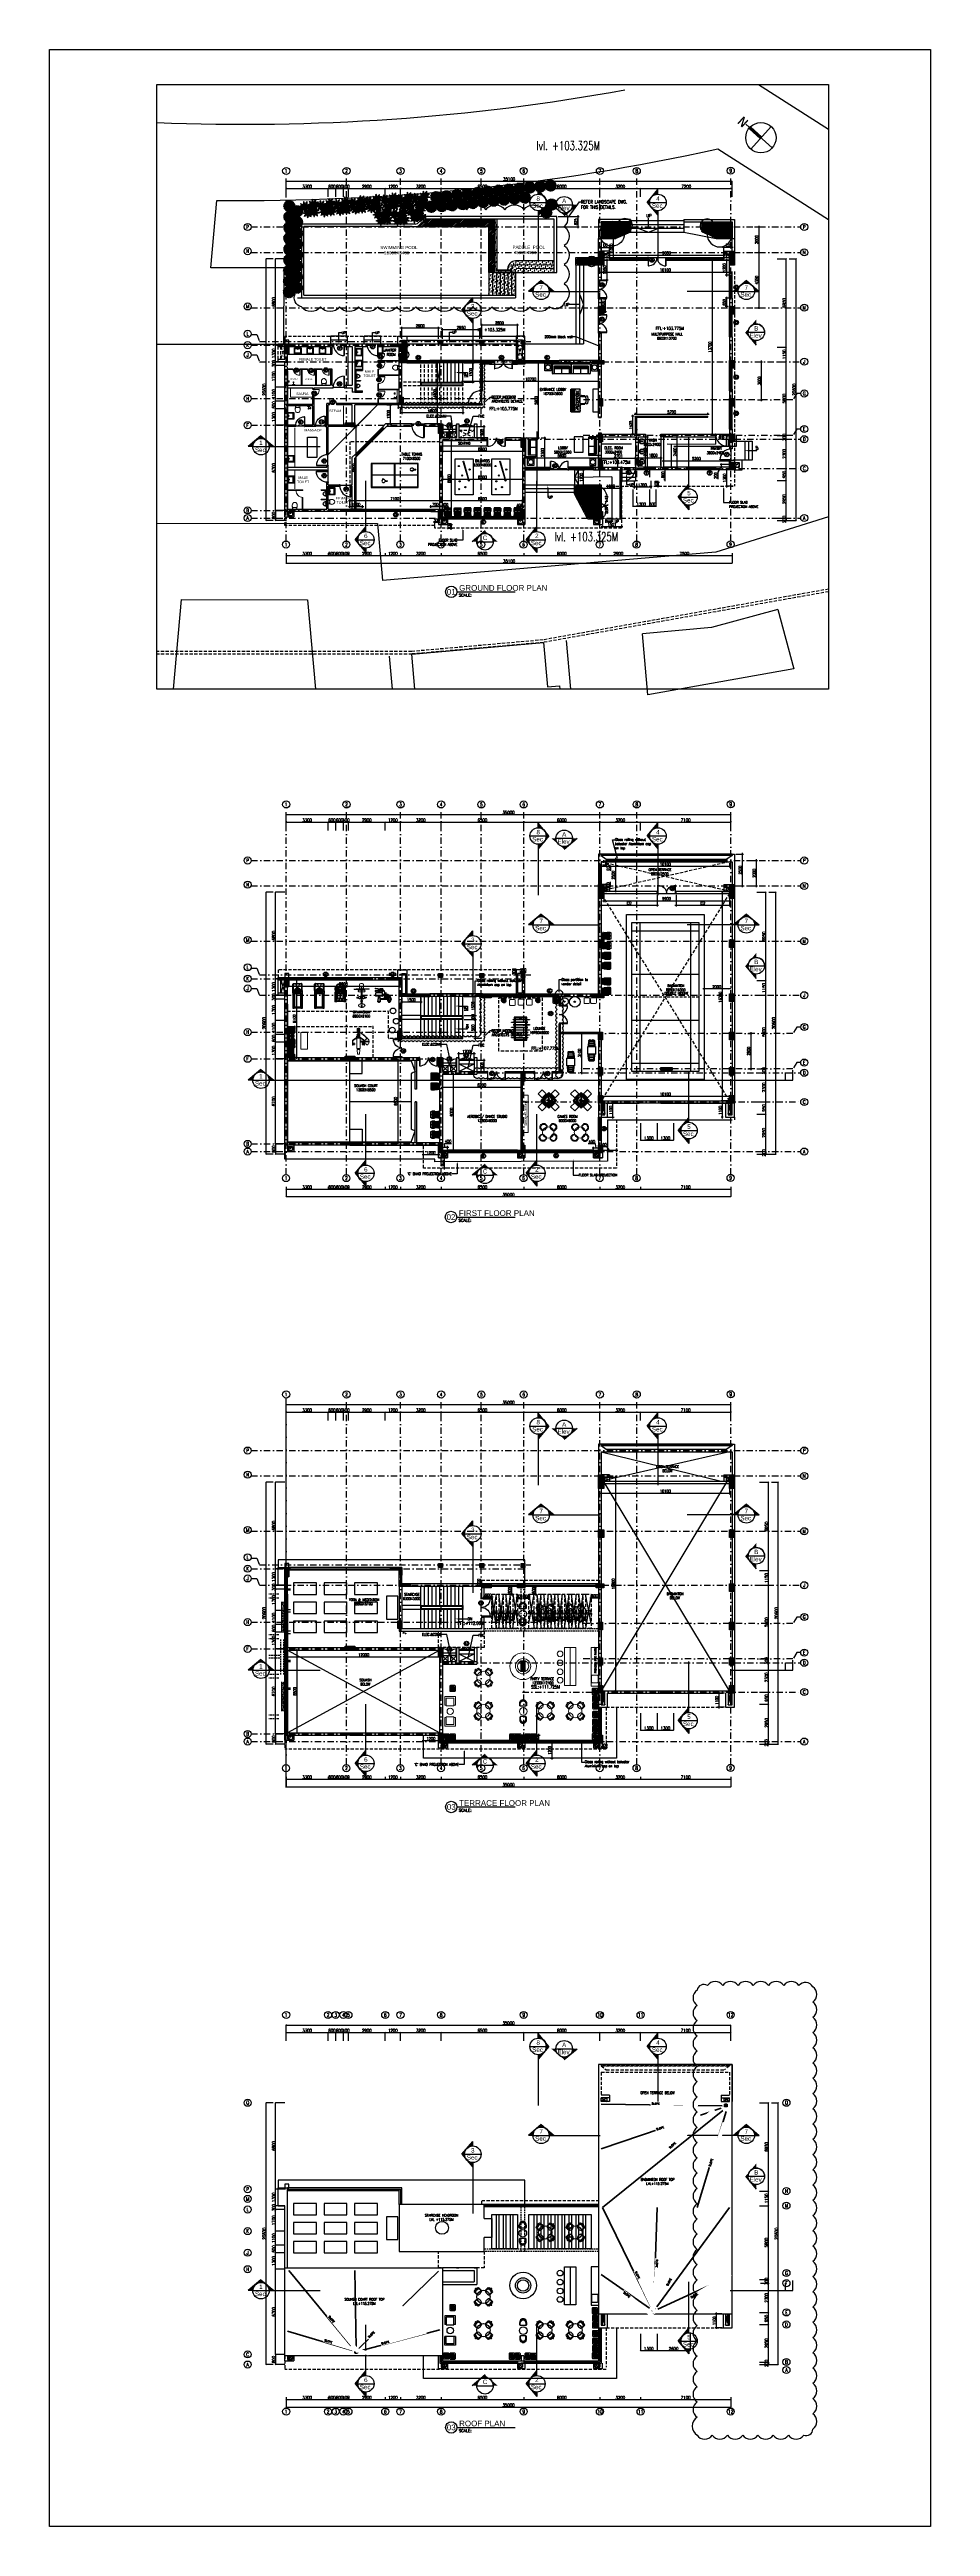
# Model space of a CAD drawing. Extents: x -32840 to 422982, y 280745 to 888746.
# Drawn here: x 195157 to 264518, y 280745 to 475643 of the extents above; entities that cross this region are included whole.
import ezdxf
from ezdxf import colors
from ezdxf.entities.mleader import LeaderData, LeaderLine
from ezdxf.enums import TextEntityAlignment as Align
from ezdxf.math import Vec2, Vec3

# ---------------------------------------------------------------- set-up
doc = ezdxf.new("R2010")
doc.units = 0
doc.header["$LTSCALE"] = 1000
doc.header["$PDMODE"] = 3
for name, pattern in [('ABOVE', [0.4, 0.2, -0.2]), ('BLDG A9 to A3 - GROUND CORE-20190731$0$HIDDEN', [9.525, 6.35, -3.175]), ('CONTINOUS', [0]), ('DASHDOT', [1, 0.5, -0.25, 0, -0.25]), ('HIDDEN', [0.375, 0.25, -0.125]), ('HIDDEN2', [0.1875, 0.125, -0.0625]), ('PHANTOM', [0.5, 0.25, -0.05, 0.05, -0.05, 0.05, -0.05]), ('STRICHPUNKTIERT', [8, 5, -1, 1, -1])]:
    doc.linetypes.add(name, pattern=pattern)
doc.layers.get('Defpoints').update_dxf_attribs({"linetype": 'HIDDEN'})
doc.layers.add('0.05', color=7, linetype='Continuous', lineweight=0, true_color=0x525252)
for name, color, linetype, lineweight in [('02_LA-02', 7, 'Continuous', 0), ('08_LA-08', 8, 'ABOVE', 0), ('A08_Wall_Full_BlockWork_MAA', 4, 'Continuous', 30), ('A08_Wall_Partition Wood_MAA', 242, 'Continuous', 5), ('A09_Door Win Vent_MAA', 160, 'Continuous', 5), ('A15_Fixture_MAA', 191, 'Continuous', 5), ('FUR', 1, 'Continuous', 18), ('I-ANNO-DIMS', 10, 'Continuous', 18), ('I-ANNO-TEXT', 130, 'Continuous', 18), ('N-FURN', 1, 'Continuous', 20), ('P-SAN-FTTINGS', 151, 'Continuous', 9), ('PHE-GEN TEXT', 4, 'Continuous', 25), ('RA-Furniture', 1, 'Continuous', 25), ('X-SW$0$Xref-Color$0$12.shrubs & ground covers', 254, 'Continuous', 0)]:
    doc.layers.add(name, color=color, linetype=linetype, lineweight=lineweight)
for name, color, linetype in [('3', 3, 'Continuous'), ('A - 100_CH$0$A_FURNITURE LAYOUT', 36, 'Continuous'), ('A-BALCONY', 2, 'Continuous'), ('a-base(ext)', 2, 'HIDDEN'), ('A-Chejja', 5, 'HIDDEN'), ('A-COURTS', 2, 'Continuous'), ('a-dim', 3, 'Continuous'), ('A-DOOR', 1, 'Continuous'), ('a-drive(base)', 22, 'Continuous'), ('A-duct', 1, 'Continuous'), ('A-Duct Above', 20, 'HIDDEN2'), ('A-Ele  2', 6, 'Continuous'), ('A-Elev 01', 7, 'Continuous'), ('A-FL-Drop', 3, 'Continuous'), ('A-Floor Projection', 5, 'CONTINOUS'), ('A-Glaz', 4, 'Continuous'), ('A-GRID', 31, 'DASHDOT'), ('A-GRID NO', 40, 'CONTINOUS'), ('A-HAT-RCC', 9, 'Continuous'), ('A-LOW-WALL', 4, 'Continuous'), ('A-LVL', 31, 'HIDDEN'), ('a-outline', 7, 'Continuous'), ('A-PLINE', 2, 'Continuous'), ('A-PLUM', 11, 'Continuous'), ('A-Rail', 1, 'Continuous'), ('A-RD', 6, 'Continuous'), ('A-Rev', 31, 'Continuous'), ('A-SEC-DET-ID', 2, 'Continuous'), ('A-Slab above', 4, 'HIDDEN'), ('A-STAIR', 2, 'Continuous'), ('A-Tag LVl', 2, 'Continuous'), ('A-TAG-DW', 2, 'Continuous'), ('A-TEXT', 6, 'Continuous'), ('A-TXT', 6, 'Continuous'), ('A-WAL', 7, 'Continuous'), ('A-WALL', 7, 'CONTINOUS'), ('a-win', 1, 'Continuous'), ('AR-FURNITURE', 1, 'Continuous'), ('BLDG A9 to A3 - GROUND CORE-20190731$0$A-DOOR', 8, 'Continuous'), ('BLDG A9 to A3 - GROUND CORE-20190731$0$A-RSP ELEVATION', 8, 'Continuous'), ('C-STRU-RC-WALL', 4, 'Continuous'), ('Dimension', 7, 'Continuous'), ('DOOR', 8, 'Continuous'), ('FURN', 11, 'Continuous'), ('FURNITURE', 8, 'CONTINOUS'), ('Glass parttion', 5, 'CONTINOUS'), ('HATCH', 8, 'Continuous'), ('I-False Ceiling', 7, 'Continuous'), ('N-LANDSCAPE', 94, 'Continuous'), ('PL-SAN-FIT', 201, 'Continuous'), ('PS_FLOOR SLOPE', 150, 'Continuous'), ('Ra-Hatch', 251, 'Continuous'), ('Ra-Typical Floor Profile', 3, 'Continuous'), ('RAILING', 1, 'Continuous'), ('S-RCWALL', 10, 'Continuous'), ('S-RCWALL HATCH', 165, 'Continuous'), ('STR-BEAMS', 6, 'ABOVE'), ('Text', 7, 'Continuous'), ('TIT', 2, 'Continuous'), ('trees', 254, 'Continuous'), ('WALL', 6, 'Continuous')]:
    doc.layers.add(name, color=color, linetype=linetype)
doc.layers.add('A-Area duct', color=50, linetype='Continuous', plot=False)
for name, color, linetype, transparency in [('A-BEAM1', 1, 'HIDDEN2', 0.5), ('A-Dim grid', 3, 'Continuous', 0.5), ('X-SW$0$Tree-hat', 254, 'Continuous', 0.3)]:
    doc.layers.add(name, color=color, linetype=linetype, transparency=transparency)
doc.layers.add('A-FUR', color=33, linetype='Continuous', plot=False, transparency=0.5)
doc.styles.add('000-STYLE', font='romans.shx', dxfattribs={"width": 0.6})
doc.styles.add('Arial', font='arial.ttf')
doc.styles.add('BOLD', font='bold.shx', dxfattribs={"width": 0.8})
doc.styles.add('I_NOTE', font='', dxfattribs={"height": 1.5})
doc.styles.add('ROMANS', font='romans.shx', dxfattribs={"width": 0.8})
doc.styles.get("Standard").update_dxf_attribs({"font": 'arial.ttf'})
doc.styles.get('I_NOTE').set_extended_font_data('Tekton')
doc.dimstyles.new('A-Dim Grid', dxfattribs={"dimscale": 100, "dimtxt": 2.5, "dimasz": 0.5, "dimexe": 0, "dimexo": 0, "dimgap": 0.3, "dimtad": 1, "dimdec": 0, "dimlfac": -0.01, "dimzin": 3, "dimdsep": 46, "dimtxsty": 'ROMANS', "dimblk": 'OBLIQUE', "dimcen": 5, "dimclrd": 256, "dimclre": 8, "dimclrt": 4, "dimadec": 0, "dimazin": 0, "dimtfac": 1, "dimtdec": 0, "dimtix": 1, "dimtmove": 1, "dimatfit": 3, "dimfxl": 1, "dimfrac": 2, "dimtolj": 1, "dimtzin": 3, "dimlwd": -1, "dimarcsym": 0})
doc.dimstyles.new('dim-1', dxfattribs={"dimscale": 100, "dimtxt": 2.25, "dimasz": 1, "dimexe": 1, "dimexo": 1, "dimgap": 0.5, "dimtad": 1, "dimdec": 0, "dimzin": 3, "dimdsep": 46, "dimtxsty": 'ROMANS', "dimblk": 'ARCHTICK', "dimcen": 0.0625, "dimdle": 1, "dimclrd": 256, "dimclre": 256, "dimclrt": 6, "dimadec": 0, "dimazin": 0, "dimtfac": 1, "dimtdec": 0, "dimtix": 1, "dimtmove": 1, "dimatfit": 3, "dimfxl": 1, "dimfrac": 2, "dimtolj": 1, "dimtzin": 3, "dimarcsym": 0})
doc.dimstyles.new('PS_DIM', dxfattribs={"dimtxt": 100, "dimasz": 100, "dimexe": 1, "dimexo": 1, "dimgap": 15, "dimtad": 1, "dimdec": 0, "dimrnd": 5, "dimzin": 3, "dimdsep": 46, "dimtxsty": 'ROMANS', "dimblk": 'OBLIQUE', "dimcen": 0.09, "dimclrd": 256, "dimclre": 256, "dimclrt": 4, "dimadec": 0, "dimazin": 0, "dimtfac": 1, "dimtdec": 0, "dimtix": 1, "dimtofl": 0, "dimtmove": 1, "dimatfit": 3, "dimfxl": 1, "dimtolj": 1, "dimtzin": 3, "dimarcsym": 0})
pattern_1 = [(45, (225112.27, 435980.47), (-44.194174, 44.194174), [])]
pattern_2 = [(77.5527096, (-7519874.57, -730825.77), (-118.8989586, 186.255638), [156.25, -156.25])]
pattern_3 = [(302.251605, (-31716152.81, 15238502.82), (-55.68265848, -132.7984998), [15, -165]), (247.251605, (-31716152.81, 15238502.82), (151.7375357, -19.42981747), [12, -132]), (352.70304947, (-31716157.45, 15238491.76), (96.05487587, -152.22831634), [12.7480384, -140.2284224]), (298.435805, (-31716114.71, 15238490.63), (-96.5953176, -193.1977542), [22.5, -247.5]), (348.8872405, (-31716122.76, 15238474.53), (128.566932, -237.4248177), [19.1220684, -210.342752]), (243.435769, (-31716114.71, 15238490.63), (128.5669319, -237.4248175), [18, -198.0000002]), (273.251605, (-31716130.33, 15238474.63), (-113.0831407, -89.15269648), [15, -165]), (218.251605, (-31716130.33, 15238474.63), (123.2928766, -90.5575183), [12, -132]), (323.70304975, (-31716139.76, 15238467.2), (10.20973604, -179.7102133), [12.748038, -140.2284224]), (289.75160501, (-31716152.81, 15238502.82), (62.66855392, -22.61193379), [0, -130.4, 0, -134, 0, -132.5]), (259.75160501, (-31716152.81, 15238502.82), (59.08918686, -74.15601929), [0, -76.4, 0, -127.4, 0, -50.5]), (219.75160501, (-31716139.213, 15238545.3), (-36.842103694, -100.30784625), [0, -50, 0, -156, 0, -207]), (209.751605, (-31716133.12, 15238564.35), (-16.48733282, -117.18896057), [0, -65, 0, -103.6, 0, -147])]

# ---------------------------------------------------------------- blocks, each defined once
blk = doc.blocks.new('TT TABLE')
for p, q in [((2192, 4246), (2192, 4151)), ((2225, 4246), (2225, 4151)), ((2700, 5400), (2700, 1700)), ((1700, 3583), (3600, 3583)), ((1700, 3550), (3600, 3550)), ((1700, 3517), (3600, 3517)), ((3098, 1998), (3098, 1902)), ((3132, 1998), (3132, 1902))]:
    blk.add_line(p, q)
at = {"color": 8, "linetype": 'HIDDEN'}
blk.add_lwpolyline([(5300, 0), (5300, 7100), (0, 7100), (0, 0)], close=True, dxfattribs=at)
for points in [[(3600, 1700), (3600, 5400), (1700, 5400), (1700, 1700)], [(1742, 1742), (3558, 1742), (3558, 5358), (1742, 5358)]]:
    blk.add_lwpolyline(points, close=True)
for centre in [(2371, 4471), (3051, 2154)]:
    blk.add_circle(centre, 27)
for centre, radius, start, end in [((2092, 4246), 100, 0, 56.05928), ((2292, 4246), 100, 146.44269, 180), ((2209, 4151), 16.7, 180, 0), ((2125, 4246), 100, 0, 33.55731), ((2325, 4246), 100, 123.94072, 180), ((2998, 1998), 100, 0, 56.05928), ((3198, 1998), 100, 146.44269, 180), ((3032, 1998), 100, 0, 33.55731), ((3232, 1998), 100, 123.94072, 180), ((3115, 1902), 16.7, 180, 0)]:
    blk.add_arc(centre, radius, start, end)
for centre in [(2209, 4444), (3115, 2195)]:
    blk.add_ellipse(centre, major_axis=(0, 134), ratio=0.8878819, start_param=3.6802074, end_param=8.8861632)
blk = doc.blocks.new('X-SW$0$trt')
at = {"layer": 'X-SW$0$Tree-hat'}
h = blk.add_hatch(color=256, dxfattribs=at)
h.dxf.hatch_style = 1
h.paths.add_polyline_path([(-266374, 71525), (-266376, 71585), (-266215, 71736), (-266217, 71840), (-266153, 71875), (-266088, 71989), (-266188, 72151), (-266152, 72213), (-266046, 72186), (-265977, 72275), (-265974, 72413), (-265911, 72482), (-265916, 72582), (-265948, 72633), (-265883, 72845), (-265937, 72934), (-265900, 72996), (-265900, 73128), (-266067, 73218), (-266067, 73290), (-265963, 73319), (-265947, 73431), (-266013, 73552), (-265994, 73643), (-266048, 73727), (-266101, 73756), (-266151, 73971), (-266242, 74021), (-266241, 74094), (-266307, 74208), (-266497, 74202), (-266533, 74264), (-266457, 74342), (-266499, 74447), (-266617, 74518), (-266646, 74607), (-266735, 74653), (-266795, 74651), (-266946, 74813), (-267050, 74811), (-267085, 74874), (-267199, 74940), (-267361, 74840), (-267423, 74876), (-267396, 74981), (-267485, 75050), (-267623, 75053), (-267692, 75116), (-267792, 75111), (-267844, 75080), (-268055, 75144), (-268144, 75090), (-268206, 75128), (-268338, 75127), (-268428, 74960), (-268500, 74960), (-268529, 75064), (-268641, 75080), (-268762, 75014), (-268853, 75033), (-268937, 74980), (-268966, 74926), (-269181, 74876), (-269231, 74785), (-269304, 74787), (-269418, 74720), (-269412, 74531), (-269474, 74495), (-269552, 74570), (-269657, 74528), (-269728, 74410), (-269817, 74381), (-269863, 74293), (-269861, 74232), (-270023, 74081), (-270021, 73978), (-270084, 73942), (-270150, 73828), (-270050, 73666), (-270086, 73604), (-270191, 73631), (-270261, 73542), (-270263, 73404), (-270326, 73335), (-270322, 73235), (-270290, 73184), (-270354, 72972), (-270300, 72883), (-270338, 72821), (-270337, 72689), (-270170, 72599), (-270170, 72528), (-270274, 72498), (-270290, 72386), (-270224, 72265), (-270243, 72174), (-270190, 72090), (-270136, 72061), (-270086, 71846), (-269995, 71796), (-269997, 71723), (-269930, 71609), (-269741, 71615), (-269705, 71553), (-269780, 71475), (-269738, 71370), (-269620, 71299), (-269591, 71210), (-269503, 71164), (-269442, 71166), (-269291, 71005), (-269188, 71007), (-269152, 70943), (-269038, 70877), (-268877, 70977), (-268814, 70942), (-268841, 70836), (-268752, 70767), (-268614, 70764), (-268545, 70701), (-268445, 70706), (-268394, 70738), (-268182, 70673), (-268093, 70727), (-268031, 70690), (-267899, 70690), (-267809, 70857), (-267738, 70857), (-267708, 70753), (-267596, 70737), (-267475, 70803), (-267384, 70784), (-267300, 70838), (-267271, 70891), (-267056, 70941), (-267006, 71032), (-266933, 71031), (-266819, 71097), (-266825, 71287), (-266763, 71323), (-266685, 71247), (-266580, 71289), (-266509, 71407), (-266420, 71436)])
at = {"layer": 'X-SW$0$Tree-hat', "linetype": 'ByBlock'}
for p, q in [((-269225, 74596, -1683), (-269229, 74785, -1683)), ((-269183, 74412, -1683), (-269225, 74596, -1683)), ((-269024, 74247, -1683), (-269183, 74412, -1683)), ((-268528, 74683, -1683), (-268654, 75073, -1683)), ((-268392, 74273, -1683), (-268528, 74683, -1683)), ((-267998, 73952, -1683), (-267941, 74854, -1683)), ((-267941, 74854, -1683), (-267810, 75100, -1683)), ((-267412, 74362, -1683), (-267348, 74582, -1683)), ((-267348, 74582, -1683), (-267211, 74710, -1683)), ((-267211, 74710, -1683), (-267049, 74809, -1683)), ((-266787, 74150, -1683), (-266512, 74454, -1683)), ((-270133, 72794, -1683), (-270299, 72885, -1683)), ((-269860, 73441, -1683), (-270261, 73527, -1683)), ((-269893, 72090, -1683), (-270171, 72080, -1683)), ((-269953, 72739, -1683), (-270133, 72794, -1683)), ((-269730, 72794, -1683), (-269953, 72739, -1683)), ((-269082, 72492, -1683), (-269893, 72090, -1683)), ((-269715, 74036, -1683), (-269863, 74272, -1683)), ((-269437, 73355, -1683), (-269860, 73441, -1683)), ((-269486, 72883, -1683), (-269730, 72794, -1683)), ((-269450, 71667, -1683), (-269725, 71363, -1683)), ((-268962, 73535, -1683), (-269715, 74036, -1683)), ((-269285, 72878, -1683), (-269486, 72883, -1683)), ((-269164, 71990, -1683), (-269450, 71667, -1683)), ((-269082, 73150, -1683), (-269437, 73355, -1683)), ((-269100, 72815, -1683), (-269285, 72878, -1683)), ((-269026, 71107, -1683), (-269189, 71008, -1683)), ((-268809, 72195, -1683), (-269164, 71990, -1683)), ((-268860, 72806, -1683), (-269100, 72815, -1683)), ((-268423, 72927, -1683), (-269082, 73150, -1683)), ((-268801, 72499, -1683), (-269082, 72492, -1683)), ((-268889, 71235, -1683), (-269026, 71107, -1683)), ((-268825, 74080, -1683), (-269024, 74247, -1683)), ((-268814, 73295, -1683), (-268962, 73535, -1683)), ((-268825, 71456, -1683), (-268889, 71235, -1683)), ((-268608, 72858, -1683), (-268860, 72806, -1683)), ((-268728, 73903, -1683), (-268825, 74080, -1683)), ((-268780, 71712, -1683), (-268825, 71456, -1683)), ((-268423, 72890, -1683), (-268814, 73295, -1683)), ((-268287, 72654, -1683), (-268809, 72195, -1683)), ((-268255, 72636, -1683), (-268801, 72499, -1683)), ((-268675, 71884, -1683), (-268780, 71712, -1683)), ((-268691, 73712, -1683), (-268728, 73903, -1683)), ((-268579, 73499, -1683), (-268691, 73712, -1683)), ((-268528, 72011, -1683), (-268675, 71884, -1683)), ((-268402, 72849, -1683), (-268608, 72858, -1683)), ((-268407, 73307, -1683), (-268579, 73499, -1683)), ((-268400, 72215, -1683), (-268528, 72011, -1683)), ((-268297, 70963, -1683), (-268427, 70717, -1683)), ((-268263, 72917, -1683), (-268423, 72927, -1683)), ((-268263, 72900, -1683), (-268423, 72890, -1683)), ((-268312, 73124, -1683), (-268407, 73307, -1683)), ((-268260, 72879, -1683), (-268402, 72849, -1683)), ((-268320, 72460, -1683), (-268400, 72215, -1683)), ((-268392, 73864, -1683), (-268392, 74273, -1683)), ((-268255, 73182, -1683), (-268392, 73864, -1683)), ((-268209, 72633, -1683), (-268320, 72460, -1683)), ((-268215, 73017, -1683), (-268312, 73124, -1683)), ((-268239, 71866, -1683), (-268297, 70963, -1683)), ((-268287, 73163, -1683), (-268132, 73704, -1683)), ((-268199, 73030, -1683), (-268287, 73163, -1683)), ((-268199, 72788, -1683), (-268287, 72654, -1683)), ((-268183, 73038, -1683), (-268255, 73182, -1683)), ((-268183, 72779, -1683), (-268255, 72636, -1683)), ((-268105, 72113, -1683), (-268239, 71866, -1683)), ((-268164, 72771, -1683), (-268209, 72633, -1683)), ((-268132, 73704, -1683), (-267998, 73952, -1683)), ((-267951, 72654, -1683), (-268105, 72113, -1683)), ((-268074, 73046, -1683), (-268028, 73184, -1683)), ((-268054, 73038, -1683), (-267982, 73182, -1683)), ((-268054, 72779, -1683), (-267982, 72636, -1683)), ((-268039, 73030, -1683), (-267951, 73163, -1683)), ((-268039, 72788, -1683), (-267951, 72654, -1683)), ((-268028, 73184, -1683), (-267918, 73357, -1683)), ((-268022, 72801, -1683), (-267925, 72693, -1683)), ((-267982, 73182, -1683), (-267436, 73318, -1683)), ((-267982, 72636, -1683), (-267846, 71953, -1683)), ((-267977, 72938, -1683), (-267835, 72968, -1683)), ((-267974, 72917, -1683), (-267814, 72927, -1683)), ((-267974, 72900, -1683), (-267814, 72890, -1683)), ((-267951, 73163, -1683), (-267428, 73623, -1683)), ((-267925, 72693, -1683), (-267830, 72510, -1683)), ((-267918, 73357, -1683), (-267837, 73602, -1683)), ((-267846, 71953, -1683), (-267846, 71544, -1683)), ((-267846, 71544, -1683), (-267709, 71135, -1683)), ((-267837, 73602, -1683), (-267709, 73806, -1683)), ((-267835, 72968, -1683), (-267630, 72959, -1683)), ((-267830, 72510, -1683), (-267659, 72318, -1683)), ((-267814, 72927, -1683), (-267423, 72522, -1683)), ((-267814, 72890, -1683), (-267155, 72667, -1683)), ((-267709, 73806, -1683), (-267562, 73934, -1683)), ((-267709, 71135, -1683), (-267583, 70744, -1683)), ((-267659, 72318, -1683), (-267546, 72105, -1683)), ((-267630, 72959, -1683), (-267377, 73012, -1683)), ((-267562, 73934, -1683), (-267458, 74106, -1683)), ((-267546, 72105, -1683), (-267509, 71914, -1683)), ((-267509, 71914, -1683), (-267413, 71738, -1683)), ((-267458, 74106, -1683), (-267412, 74362, -1683)), ((-267436, 73318, -1683), (-267155, 73326, -1683)), ((-267428, 73623, -1683), (-267073, 73827, -1683)), ((-267423, 72522, -1683), (-267276, 72283, -1683)), ((-267413, 71738, -1683), (-267214, 71570, -1683)), ((-267377, 73012, -1683), (-267137, 73003, -1683)), ((-267276, 72283, -1683), (-266523, 71782, -1683)), ((-267214, 71570, -1683), (-267055, 71405, -1683)), ((-267155, 73326, -1683), (-266345, 73727, -1683)), ((-267155, 72667, -1683), (-266800, 72463, -1683)), ((-267137, 73003, -1683), (-266953, 72939, -1683)), ((-267073, 73827, -1683), (-266787, 74150, -1683)), ((-267055, 71405, -1683), (-267012, 71222, -1683)), ((-267012, 71222, -1683), (-267008, 71032, -1683)), ((-266953, 72939, -1683), (-266752, 72935, -1683)), ((-266800, 72463, -1683), (-266378, 72376, -1683)), ((-266752, 72935, -1683), (-266507, 73023, -1683)), ((-266523, 71782, -1683), (-266375, 71546, -1683)), ((-266507, 73023, -1683), (-266284, 73078, -1683)), ((-266378, 72376, -1683), (-265977, 72290, -1683)), ((-266345, 73727, -1683), (-266066, 73737, -1683)), ((-266284, 73078, -1683), (-266104, 73023, -1683)), ((-266104, 73023, -1683), (-265938, 72932, -1683))]:
    blk.add_line(p, q, dxfattribs=at)
at = {"layer": 'X-SW$0$Tree-hat', "linetype": 'ByBlock', "const_width": 86.3, "elevation": -1683}
blk.add_lwpolyline([(-266374, 71525), (-266376, 71585), (-266215, 71736), (-266217, 71840), (-266153, 71875), (-266088, 71989), (-266188, 72151), (-266152, 72213), (-266046, 72186), (-265977, 72275), (-265974, 72413), (-265911, 72482), (-265916, 72582), (-265948, 72633), (-265883, 72845), (-265937, 72934), (-265900, 72996), (-265900, 73128), (-266067, 73218), (-266067, 73290), (-265963, 73319), (-265947, 73431), (-266013, 73552), (-265994, 73643), (-266048, 73727), (-266101, 73756), (-266151, 73971), (-266242, 74021), (-266241, 74094), (-266307, 74208), (-266497, 74202), (-266533, 74264), (-266457, 74342), (-266499, 74447), (-266617, 74518), (-266646, 74607), (-266735, 74653), (-266795, 74651), (-266946, 74813), (-267050, 74811), (-267085, 74874), (-267199, 74940), (-267361, 74840), (-267423, 74876), (-267396, 74981), (-267485, 75050), (-267623, 75053), (-267692, 75116), (-267792, 75111), (-267844, 75080), (-268055, 75144), (-268144, 75090), (-268206, 75128), (-268338, 75127), (-268428, 74960), (-268500, 74960), (-268529, 75064), (-268641, 75080), (-268762, 75014), (-268853, 75033), (-268937, 74980), (-268966, 74926), (-269181, 74876), (-269231, 74785), (-269304, 74787), (-269418, 74720), (-269412, 74531), (-269474, 74495), (-269552, 74570), (-269657, 74528), (-269728, 74410), (-269817, 74381), (-269863, 74293), (-269861, 74232), (-270023, 74081), (-270021, 73978), (-270084, 73942), (-270150, 73828), (-270050, 73666), (-270086, 73604), (-270191, 73631), (-270261, 73542), (-270263, 73404), (-270326, 73335), (-270322, 73235), (-270290, 73184), (-270354, 72972), (-270300, 72883), (-270338, 72821), (-270337, 72689), (-270170, 72599), (-270170, 72528), (-270274, 72498), (-270290, 72386), (-270224, 72265), (-270243, 72174), (-270190, 72090), (-270136, 72061), (-270086, 71846), (-269995, 71796), (-269997, 71723), (-269930, 71609), (-269741, 71615), (-269705, 71553), (-269780, 71475), (-269738, 71370), (-269620, 71299), (-269591, 71210), (-269503, 71164), (-269442, 71166), (-269291, 71005), (-269188, 71007), (-269152, 70943), (-269038, 70877), (-268877, 70977), (-268814, 70942), (-268841, 70836), (-268752, 70767), (-268614, 70764), (-268545, 70701), (-268445, 70706), (-268394, 70738), (-268182, 70673), (-268093, 70727), (-268031, 70690), (-267899, 70690), (-267809, 70857), (-267738, 70857), (-267708, 70753), (-267596, 70737), (-267475, 70803), (-267384, 70784), (-267300, 70838), (-267271, 70891), (-267056, 70941), (-267006, 71032), (-266933, 71031), (-266819, 71097), (-266825, 71287), (-266763, 71323), (-266685, 71247), (-266580, 71289), (-266509, 71407), (-266420, 71436), (-266374, 71525)], close=True, dxfattribs=at)
at = {"layer": 'X-SW$0$Tree-hat', "elevation": -2041}
blk.add_lwpolyline([(-268105, 72881), (-268108, 72924), (-268140, 72935)], close=True, dxfattribs=at)
at = {"layer": 'X-SW$0$Tree-hat'}
blk.add_circle((-268119, 72909, -1683), 145, dxfattribs=at)
blk = doc.blocks.new('A$C4a14b2df')
at = {"true_color": 0x4d9226}
h = blk.add_hatch(color=87, dxfattribs=at)
h.dxf.hatch_style = 1
h.paths.add_polyline_path([(7419, 11083, 0.0544473), (7374, 11004, -0.0973043), (7217, 11040, -0.0003672), (7217, 11041, -0.1771947), (7344, 10783, -0.176327), (7138, 10981, -0.1625349), (7081, 10723, 0.0149499), (7057, 10730, -0.1585091), (7039, 10988, -0.176327), (6808, 10819, -0.0355955), (6826, 10876, 0.009428), (6840, 10869, 0.0064753), (6839, 10880, -0.0418116), (6862, 10945, -0.0920465), (6967, 11057, -0.1139864), (6779, 11046, 0.0460777), (6733, 11108, -0.1389873), (6956, 11155, -0.0526656), (6880, 11199, 0.0069632), (6876, 11189, 0.0279991), (6832, 11205, -0.0598797), (6884, 11298, 0.0140378), (6902, 11313, -0.0801641), (7011, 11238, -0.176327), (6981, 11522, -0.0939149), (7071, 11395, -0.0363046), (7125, 11417, -0.0042425), (7132, 11416, -0.176327), (6926, 11614, -0.176327), (7187, 11499, 0.029646), (7212, 11456, -0.0429624), (7266, 11503, -0.176327), (7198, 11225, -0.1261595), (7390, 11302, 0.0021891), (7394, 11301, -0.0360338), (7434, 11256, -0.1383441), (7241, 11136, -0.112612)])
h.paths.add_polyline_path([(7373, 11486, -0.176327), (7648, 11566, -0.176327), (7417, 11397, -0.176327), (7679, 11282, -0.1372112), (7454, 11280, 0.0186942), (7472, 11305, 0.048129), (7392, 11303, 0.08601), (7273, 11382, 0.0116257), (7264, 11399, 0.0624534), (7266, 11503, 0.0199043), (7240, 11482, 0.0191589), (7205, 11480, 0.0154561), (7187, 11499, -0.176327), (7156, 11783, -0.176327), (7283, 11526, -0.176327), (7442, 11764, -0.176327)])
h.paths.add_polyline_path([(6876, 11189, 0.0250058), (6862, 11151, 0.0741434), (6745, 11113, -0.0168659), (6718, 11124, 0.0056725), (6711, 11130, 0.0242616), (6704, 11091, 0.0159523), (6682, 11075, 0.0125008), (6701, 11068, 0.0615503), (6705, 10965, -0.0744073), (6634, 11067, -0.176327), (6566, 10789, -0.176327), (6535, 11073, -0.176327), (6305, 10905, -0.176327), (6464, 11142, -0.176327), (6178, 11161, -0.176327), (6453, 11241, -0.176327), (6247, 11439, -0.176327), (6508, 11323, -0.176327), (6477, 11607, -0.176327), (6603, 11351, -0.176327), (6762, 11588, -0.176327), (6694, 11311, -0.176327), (6969, 11391, -0.0078443), (6961, 11380, 0.0628118), (6884, 11298, -0.0996103), (6738, 11222, -0.0853313)])
h.paths.add_polyline_path([(7069, 10704, 0.0134078), (7081, 10723, -0.0534193), (7162, 10685, 0.0551492), (7104, 10613, -0.0964847), (6949, 10648, -0.176327), (7075, 10392, -0.176327), (6868, 10590, -0.176327), (6800, 10312, -0.176327), (6769, 10596, -0.176327), (6539, 10428, -0.176327), (6698, 10665, -0.176327), (6413, 10684, -0.176327), (6687, 10764, -0.0703943), (6588, 10826, 0.0640991), (6625, 10925, -0.0851227), (6742, 10846, -0.0750887), (6705, 10965, 0.0910854), (6826, 10876, 0.0355955), (6808, 10819, 0.1102081), (6967, 10907, -0.0495405), (6928, 10834, -0.0670482), (7026, 10887, 0.0696544), (7043, 10772, -0.0454308), (6972, 10745, -0.0518848), (7057, 10730, 0.0173334)])
h.paths.add_polyline_path([(7746, 10691, -0.176327), (7461, 10710, -0.176327), (7587, 10453, -0.176327), (7381, 10651, -0.176327), (7313, 10373, -0.176327), (7282, 10658, -0.1757697), (7052, 10489, 0.1152501), (6949, 10648, 0.0964847), (7104, 10613, -0.0551492), (7162, 10685, 0.0534193), (7081, 10723, 0.0657132), (7124, 10823, -0.0451221), (7200, 10825, -0.0329011), (7151, 10850, 0.0375136), (7192, 10898, 0.1153334), (7344, 10783, 0.1360288), (7261, 10991, 0.0190909), (7276, 11019, 0.0365115), (7336, 11007, -0.0441856), (7350, 10935, -0.0439659), (7374, 11004, 0.074868), (7497, 11019, -0.082245), (7441, 10895, -0.176327), (7715, 10975, -0.176327), (7485, 10806, -0.176327)])
h.paths.add_polyline_path([(7499, 11025, -0.0033008), (7497, 11019, -0.074868), (7374, 11004, -0.0544473), (7419, 11083, -0.05915)])
h.paths.add_polyline_path([(7511, 11097, -0.027585), (7505, 11051, -0.0523132), (7431, 11098, -0.051105), (7491, 11158, -0.0384814)])
h.paths.add_polyline_path([(7491, 11158, 0.051105), (7431, 11098, -0.0720068), (7348, 11184, 0.0673025), (7434, 11256, -0.0681409)])
h.paths.add_polyline_path([(7505, 11051, -0.0164127), (7499, 11025, 0.05915), (7419, 11083, -0.0111757), (7431, 11098, 0.0523132)])
h.paths.add_polyline_path([(7511, 11097, 0.0384814), (7491, 11158, -0.0139667), (7509, 11173, -0.0452134)])
h.paths.add_polyline_path([(6779, 11046, -0.048404), (6701, 11068, -0.0138562), (6704, 11091, -0.0197152), (6732, 11107, -0.0460747)], flags=17)
h.paths.add_polyline_path([(6701, 11068, -0.0125008), (6682, 11075, -0.0159523), (6704, 11091, 0.0138562)], flags=17)
h.paths.add_polyline_path([(6534, 10880, -0.0585139), (6481, 10962, -0.0256683), (6523, 10957, 0.0464685)], flags=17)
h.paths.add_polyline_path([(7220, 11464, 0.0131054), (7205, 11480, -0.0191589), (7240, 11482, 0.0162001)], flags=17)
h.paths.add_polyline_path([(7220, 11464, 0.0068357), (7212, 11456, -0.0166303), (7197, 11479, -0.0044661), (7205, 11480, -0.0131054)], flags=17)
h.paths.add_polyline_path([(7434, 11256, 0.0360338), (7394, 11301, 0.0381917), (7454, 11280, -0.0183714)])
h.paths.add_polyline_path([(7454, 11280, -0.0381917), (7394, 11301, 0.0014676), (7392, 11303, -0.048129), (7472, 11305, -0.0186942)], flags=17)
h.paths.add_polyline_path([(7546, 11368, 0.079114), (7417, 11397, 0.0000911), (7417, 11397, 0.0373645), (7476, 11419, -0.0483416)], flags=17)
h = blk.add_hatch(color=87, dxfattribs=at)
h.dxf.hatch_style = 1
h.paths.add_polyline_path([(8707, 11194, 0.0544473), (8662, 11115, -0.0973043), (8505, 11151, -0.0003672), (8505, 11152, -0.1771947), (8632, 10894, -0.176327), (8425, 11092, -0.1625349), (8369, 10833, 0.0149499), (8345, 10841, -0.1585091), (8326, 11099, -0.176327), (8096, 10930, -0.0355955), (8114, 10986, 0.009428), (8128, 10980, 0.0064753), (8127, 10991, -0.0418116), (8150, 11056, -0.0920465), (8255, 11167, -0.1139864), (8067, 11157, 0.0460777), (8021, 11219, -0.1389873), (8244, 11266, -0.0526656), (8168, 11310, 0.0069632), (8163, 11299, 0.0279991), (8120, 11316, -0.0598797), (8172, 11409, 0.0140378), (8190, 11424, -0.0801641), (8299, 11349, -0.176327), (8268, 11633, -0.0939149), (8359, 11506, -0.0363046), (8413, 11528, -0.0042425), (8420, 11527, -0.176327), (8214, 11725, -0.176327), (8475, 11610, 0.029646), (8500, 11567, -0.0429624), (8554, 11614, -0.176327), (8485, 11336, -0.1261595), (8678, 11413, 0.0021891), (8681, 11412, -0.0360338), (8722, 11367, -0.1383441), (8529, 11247, -0.112612)])
h.paths.add_polyline_path([(8661, 11597, -0.176327), (8936, 11677, -0.176327), (8705, 11508, -0.176327), (8967, 11393, -0.1372112), (8742, 11391, 0.0186942), (8760, 11416, 0.048129), (8680, 11413, 0.08601), (8561, 11492, 0.0116257), (8552, 11510, 0.0624534), (8554, 11614, 0.0199043), (8528, 11593, 0.0191589), (8493, 11591, 0.0154561), (8475, 11610, -0.176327), (8444, 11894, -0.176327), (8571, 11637, -0.176327), (8730, 11875, -0.176327)])
h.paths.add_polyline_path([(8163, 11299, 0.0250058), (8150, 11262, 0.0741434), (8032, 11224, -0.0168659), (8006, 11235, 0.0056725), (7999, 11241, 0.0242616), (7992, 11201, 0.0159523), (7970, 11186, 0.0125008), (7989, 11178, 0.0615503), (7992, 11076, -0.0744073), (7922, 11178, -0.176327), (7854, 10900, -0.176327), (7823, 11184, -0.176327), (7592, 11015, -0.176327), (7751, 11253, -0.176327), (7466, 11272, -0.176327), (7741, 11352, -0.176327), (7534, 11549, -0.176327), (7796, 11434, -0.176327), (7765, 11718, -0.176327), (7891, 11462, -0.176327), (8050, 11699, -0.176327), (7982, 11422, -0.176327), (8256, 11501, -0.0078443), (8249, 11491, 0.0628118), (8172, 11409, -0.0996103), (8026, 11333, -0.0853313)])
h.paths.add_polyline_path([(8357, 10815, 0.0134078), (8369, 10833, -0.0534193), (8450, 10796, 0.0551492), (8392, 10724, -0.0964847), (8236, 10759, -0.176327), (8363, 10503, -0.176327), (8156, 10701, -0.176327), (8088, 10423, -0.176327), (8057, 10707, -0.176327), (7827, 10538, -0.176327), (7986, 10776, -0.176327), (7701, 10795, -0.176327), (7975, 10875, -0.0703943), (7876, 10936, 0.0640991), (7913, 11036, -0.0851227), (8030, 10957, -0.0750887), (7992, 11076, 0.0910854), (8114, 10986, 0.0355955), (8096, 10930, 0.1102081), (8255, 11017, -0.0495405), (8216, 10945, -0.0670482), (8314, 10998, 0.0696544), (8331, 10883, -0.0454308), (8260, 10856, -0.0518848), (8345, 10841, 0.0173334)])
h.paths.add_polyline_path([(9034, 10801, -0.176327), (8749, 10820, -0.176327), (8875, 10564, -0.176327), (8669, 10762, -0.176327), (8601, 10484, -0.176327), (8570, 10768, -0.1757697), (8340, 10600, 0.1152501), (8236, 10759, 0.0964847), (8392, 10724, -0.0551492), (8450, 10796, 0.0534193), (8369, 10833, 0.0657132), (8412, 10934, -0.0451221), (8488, 10936, -0.0329011), (8439, 10961, 0.0375136), (8480, 11009, 0.1153334), (8632, 10894, 0.1360288), (8549, 11102, 0.0190909), (8564, 11130, 0.0365115), (8624, 11118, -0.0441856), (8638, 11046, -0.0439659), (8662, 11115, 0.074868), (8785, 11130, -0.082245), (8729, 11006, -0.176327), (9003, 11086, -0.176327), (8773, 10917, -0.176327)])
h.paths.add_polyline_path([(8787, 11136, -0.0033008), (8785, 11130, -0.074868), (8662, 11115, -0.0544473), (8707, 11194, -0.05915)])
h.paths.add_polyline_path([(8798, 11208, -0.027585), (8793, 11162, -0.0523132), (8719, 11209, -0.051105), (8779, 11269, -0.0384814)])
h.paths.add_polyline_path([(8779, 11269, 0.051105), (8719, 11209, -0.0720068), (8636, 11295, 0.0673025), (8722, 11367, -0.0681409)])
h.paths.add_polyline_path([(8793, 11162, -0.0164127), (8787, 11136, 0.05915), (8707, 11194, -0.0111757), (8719, 11209, 0.0523132)])
h.paths.add_polyline_path([(8798, 11208, 0.0384814), (8779, 11269, -0.0139667), (8797, 11283, -0.0452134)])
h.paths.add_polyline_path([(8067, 11157, -0.048404), (7989, 11178, -0.0138562), (7992, 11201, -0.0197152), (8020, 11218, -0.0460747)], flags=17)
h.paths.add_polyline_path([(7989, 11178, -0.0125008), (7970, 11186, -0.0159523), (7992, 11201, 0.0138562)], flags=17)
h.paths.add_polyline_path([(7822, 10991, -0.0585139), (7769, 11072, -0.0256683), (7811, 11067, 0.0464685)], flags=17)
h.paths.add_polyline_path([(8508, 11575, 0.0131054), (8493, 11591, -0.0191589), (8528, 11593, 0.0162001)], flags=17)
h.paths.add_polyline_path([(8508, 11575, 0.0068357), (8500, 11567, -0.0166303), (8485, 11590, -0.0044661), (8493, 11591, -0.0131054)], flags=17)
h.paths.add_polyline_path([(8722, 11367, 0.0360338), (8681, 11412, 0.0381917), (8742, 11391, -0.0183714)])
h.paths.add_polyline_path([(8742, 11391, -0.0381917), (8681, 11412, 0.0014676), (8680, 11413, -0.048129), (8760, 11416, -0.0186942)], flags=17)
h.paths.add_polyline_path([(8833, 11479, 0.079114), (8705, 11508, 0.0000911), (8705, 11508, 0.0373645), (8764, 11530, -0.0483416)], flags=17)
h = blk.add_hatch(color=87, dxfattribs=at)
h.dxf.hatch_style = 1
h.paths.add_polyline_path([(9891, 11233, 0.0544473), (9846, 11155, -0.0973043), (9689, 11190, -0.0003672), (9689, 11191, -0.1771947), (9816, 10934, -0.176327), (9610, 11131, -0.1625349), (9553, 10873, 0.0149499), (9530, 10880, -0.1585091), (9511, 11138, -0.176327), (9280, 10969, -0.0355955), (9298, 11026, 0.009428), (9312, 11019, 0.0064753), (9311, 11030, -0.0418116), (9334, 11096, -0.0920465), (9439, 11207, -0.1139864), (9251, 11196, 0.0460777), (9205, 11258, -0.1389873), (9428, 11305, -0.0526656), (9352, 11349, 0.0069632), (9348, 11339, 0.0279991), (9304, 11355, -0.0598797), (9356, 11448, 0.0140378), (9374, 11464, -0.0801641), (9483, 11388, -0.176327), (9453, 11672, -0.0939149), (9543, 11545, -0.0363046), (9597, 11567, -0.0042425), (9604, 11567, -0.176327), (9398, 11764, -0.176327), (9659, 11649, 0.029646), (9684, 11606, -0.0429624), (9738, 11653, -0.176327), (9670, 11376, -0.1261595), (9862, 11453, 0.0021891), (9866, 11451, -0.0360338), (9906, 11407, -0.1383441), (9713, 11286, -0.112612)])
h.paths.add_polyline_path([(9845, 11637, -0.176327), (10120, 11716, -0.176327), (9889, 11548, -0.176327), (10151, 11432, -0.1372112), (9926, 11430, 0.0186942), (9944, 11455, 0.048129), (9864, 11453, 0.08601), (9745, 11532, 0.0116257), (9736, 11549, 0.0624534), (9738, 11653, 0.0199043), (9712, 11632, 0.0191589), (9677, 11631, 0.0154561), (9659, 11649, -0.176327), (9629, 11933, -0.176327), (9755, 11677, -0.176327), (9914, 11914, -0.176327)])
h.paths.add_polyline_path([(9348, 11339, 0.0250058), (9334, 11301, 0.0741434), (9217, 11264, -0.0168659), (9190, 11274, 0.0056725), (9184, 11281, 0.0242616), (9176, 11241, 0.0159523), (9154, 11226, 0.0125008), (9173, 11218, 0.0615503), (9177, 11115, -0.0744073), (9106, 11217, -0.176327), (9038, 10940, -0.176327), (9007, 11224, -0.176327), (8777, 11055, -0.176327), (8936, 11292, -0.176327), (8650, 11311, -0.176327), (8925, 11391, -0.176327), (8719, 11589, -0.176327), (8980, 11473, -0.176327), (8949, 11758, -0.176327), (9075, 11501, -0.176327), (9234, 11739, -0.176327), (9166, 11461, -0.176327), (9441, 11541, -0.0078443), (9433, 11530, 0.0628118), (9356, 11448, -0.0996103), (9210, 11372, -0.0853313)])
h.paths.add_polyline_path([(9541, 10854, 0.0134078), (9553, 10873, -0.0534193), (9634, 10835, 0.0551492), (9576, 10763, -0.0964847), (9421, 10799, -0.176327), (9547, 10542, -0.176327), (9341, 10740, -0.176327), (9272, 10463, -0.176327), (9242, 10747, -0.176327), (9011, 10578, -0.176327), (9170, 10815, -0.176327), (8885, 10834, -0.176327), (9159, 10914, -0.0703943), (9060, 10976, 0.0640991), (9097, 11076, -0.0851227), (9214, 10996, -0.0750887), (9177, 11115, 0.0910854), (9298, 11026, 0.0355955), (9280, 10969, 0.1102081), (9439, 11057, -0.0495405), (9401, 10984, -0.0670482), (9499, 11037, 0.0696544), (9515, 10923, -0.0454308), (9444, 10895, -0.0518848), (9530, 10880, 0.0173334)])
h.paths.add_polyline_path([(10218, 10841, -0.176327), (9933, 10860, -0.176327), (10059, 10603, -0.176327), (9853, 10801, -0.176327), (9785, 10524, -0.176327), (9754, 10808, -0.1757697), (9524, 10639, 0.1152501), (9421, 10799, 0.0964847), (9576, 10763, -0.0551492), (9634, 10835, 0.0534193), (9553, 10873, 0.0657132), (9596, 10973, -0.0451221), (9672, 10975, -0.0329011), (9623, 11001, 0.0375136), (9664, 11048, 0.1153334), (9816, 10934, 0.1360288), (9733, 11141, 0.0190909), (9748, 11169, 0.0365115), (9808, 11158, -0.0441856), (9822, 11085, -0.0439659), (9846, 11155, 0.074868), (9969, 11170, -0.082245), (9913, 11045, -0.176327), (10188, 11125, -0.176327), (9957, 10956, -0.176327)])
h.paths.add_polyline_path([(9971, 11175, -0.0033008), (9969, 11170, -0.074868), (9846, 11155, -0.0544473), (9891, 11233, -0.05915)])
h.paths.add_polyline_path([(9983, 11247, -0.027585), (9977, 11202, -0.0523132), (9903, 11248, -0.051105), (9963, 11308, -0.0384814)])
h.paths.add_polyline_path([(9963, 11308, 0.051105), (9903, 11248, -0.0720068), (9820, 11335, 0.0673025), (9906, 11407, -0.0681409)])
h.paths.add_polyline_path([(9977, 11202, -0.0164127), (9971, 11175, 0.05915), (9891, 11233, -0.0111757), (9903, 11248, 0.0523132)])
h.paths.add_polyline_path([(9983, 11247, 0.0384814), (9963, 11308, -0.0139667), (9981, 11323, -0.0452134)])
h.paths.add_polyline_path([(9251, 11196, -0.048404), (9173, 11218, -0.0138562), (9176, 11241, -0.0197152), (9204, 11257, -0.0460747)], flags=17)
h.paths.add_polyline_path([(9173, 11218, -0.0125008), (9154, 11226, -0.0159523), (9176, 11241, 0.0138562)], flags=17)
h.paths.add_polyline_path([(9006, 11030, -0.0585139), (8953, 11112, -0.0256683), (8996, 11107, 0.0464685)], flags=17)
h.paths.add_polyline_path([(9692, 11614, 0.0131054), (9677, 11631, -0.0191589), (9712, 11632, 0.0162001)], flags=17)
h.paths.add_polyline_path([(9692, 11614, 0.0068357), (9684, 11606, -0.0166303), (9669, 11630, -0.0044661), (9677, 11631, -0.0131054)], flags=17)
h.paths.add_polyline_path([(9906, 11407, 0.0360338), (9866, 11451, 0.0381917), (9926, 11430, -0.0183714)])
h.paths.add_polyline_path([(9926, 11430, -0.0381917), (9866, 11451, 0.0014676), (9864, 11453, -0.048129), (9944, 11455, -0.0186942)], flags=17)
h.paths.add_polyline_path([(10018, 11518, 0.079114), (9890, 11548, 0.0000911), (9889, 11548, 0.0373645), (9948, 11569, -0.0483416)], flags=17)
h = blk.add_hatch(color=87, dxfattribs=at)
h.dxf.hatch_style = 1
h.paths.add_polyline_path([(11143, 11328, 0.0544473), (11098, 11250, -0.0973043), (10940, 11286, -0.0003672), (10940, 11286, -0.1771947), (11067, 11029, -0.176327), (10861, 11227, -0.1625349), (10805, 10968, 0.0149499), (10781, 10975, -0.1585091), (10762, 11233, -0.176327), (10532, 11064, -0.0355955), (10550, 11121, 0.009428), (10564, 11114, 0.0064753), (10563, 11125, -0.0418116), (10586, 11191, -0.0920465), (10691, 11302, -0.1139864), (10503, 11291, 0.0460777), (10457, 11353, -0.1389873), (10680, 11401, -0.0526656), (10604, 11444, 0.0069632), (10599, 11434, 0.0279991), (10555, 11450, -0.0598797), (10608, 11543, 0.0140378), (10626, 11559, -0.0801641), (10735, 11483, -0.176327), (10704, 11767, -0.0939149), (10795, 11640, -0.0363046), (10849, 11662, -0.0042425), (10856, 11662, -0.176327), (10650, 11859, -0.176327), (10911, 11744, 0.029646), (10935, 11701, -0.0429624), (10989, 11748, -0.176327), (10921, 11471, -0.1261595), (11114, 11548, 0.0021891), (11117, 11546, -0.0360338), (11158, 11502, -0.1383441), (10965, 11382, -0.112612)])
h.paths.add_polyline_path([(11097, 11732, -0.176327), (11372, 11811, -0.176327), (11141, 11643, -0.176327), (11402, 11527, -0.1372112), (11177, 11525, 0.0186942), (11196, 11550, 0.048129), (11115, 11548, 0.08601), (10997, 11627, 0.0116257), (10988, 11644, 0.0624534), (10989, 11748, 0.0199043), (10963, 11727, 0.0191589), (10929, 11726, 0.0154561), (10911, 11744, -0.176327), (10880, 12028, -0.176327), (11006, 11772, -0.176327), (11165, 12009, -0.176327)])
h.paths.add_polyline_path([(10599, 11434, 0.0250058), (10586, 11396, 0.0741434), (10468, 11359, -0.0168659), (10442, 11369, 0.0056725), (10435, 11376, 0.0242616), (10427, 11336, 0.0159523), (10405, 11321, 0.0125008), (10425, 11313, 0.0615503), (10428, 11210, -0.0744073), (10358, 11312, -0.176327), (10290, 11035, -0.176327), (10259, 11319, -0.176327), (10028, 11150, -0.176327), (10187, 11387, -0.176327), (9902, 11406, -0.176327), (10177, 11486, -0.176327), (9970, 11684, -0.176327), (10232, 11569, -0.176327), (10201, 11853, -0.176327), (10327, 11596, -0.176327), (10486, 11834, -0.176327), (10418, 11556, -0.176327), (10692, 11636, -0.0078443), (10685, 11625, 0.0628118), (10608, 11543, -0.0996103), (10462, 11467, -0.0853313)])
h.paths.add_polyline_path([(10793, 10949, 0.0134078), (10805, 10968, -0.0534193), (10886, 10930, 0.0551492), (10828, 10858, -0.0964847), (10672, 10894, -0.176327), (10798, 10637, -0.176327), (10592, 10835, -0.176327), (10524, 10558, -0.176327), (10493, 10842, -0.176327), (10262, 10673, -0.176327), (10422, 10910, -0.176327), (10136, 10929, -0.176327), (10411, 11009, -0.0703943), (10311, 11071, 0.0640991), (10349, 11171, -0.0851227), (10466, 11092, -0.0750887), (10428, 11210, 0.0910854), (10550, 11121, 0.0355955), (10532, 11064, 0.1102081), (10691, 11152, -0.0495405), (10652, 11079, -0.0670482), (10750, 11132, 0.0696544), (10766, 11018, -0.0454308), (10696, 10990, -0.0518848), (10781, 10975, 0.0173334)])
h.paths.add_polyline_path([(11470, 10936, -0.176327), (11185, 10955, -0.176327), (11311, 10698, -0.176327), (11105, 10896, -0.176327), (11036, 10619, -0.176327), (11006, 10903, -0.1757697), (10776, 10734, 0.1152501), (10672, 10894, 0.0964847), (10828, 10858, -0.0551492), (10886, 10930, 0.0534193), (10805, 10968, 0.0657132), (10848, 11068, -0.0451221), (10923, 11070, -0.0329011), (10875, 11096, 0.0375136), (10916, 11143, 0.1153334), (11067, 11029, 0.1360288), (10985, 11236, 0.0190909), (11000, 11264, 0.0365115), (11059, 11253, -0.0441856), (11074, 11180, -0.0439659), (11098, 11250, 0.074868), (11221, 11265, -0.082245), (11165, 11140, -0.176327), (11439, 11220, -0.176327), (11208, 11051, -0.176327)])
h.paths.add_polyline_path([(11222, 11270, -0.0033008), (11221, 11265, -0.074868), (11098, 11250, -0.0544473), (11143, 11328, -0.05915)])
h.paths.add_polyline_path([(11234, 11342, -0.027585), (11228, 11297, -0.0523132), (11154, 11343, -0.051105), (11214, 11404, -0.0384814)])
h.paths.add_polyline_path([(11214, 11404, 0.051105), (11154, 11343, -0.0720068), (11072, 11430, 0.0673025), (11158, 11502, -0.0681409)])
h.paths.add_polyline_path([(11228, 11297, -0.0164127), (11222, 11270, 0.05915), (11143, 11328, -0.0111757), (11154, 11343, 0.0523132)])
h.paths.add_polyline_path([(11234, 11342, 0.0384814), (11214, 11404, -0.0139667), (11233, 11418, -0.0452134)])
h.paths.add_polyline_path([(10503, 11291, -0.048404), (10425, 11313, -0.0138562), (10427, 11336, -0.0197152), (10456, 11352, -0.0460747)], flags=17)
h.paths.add_polyline_path([(10425, 11313, -0.0125008), (10405, 11321, -0.0159523), (10427, 11336, 0.0138562)], flags=17)
h.paths.add_polyline_path([(10257, 11125, -0.0585139), (10205, 11207, -0.0256683), (10247, 11202, 0.0464685)], flags=17)
h.paths.add_polyline_path([(10943, 11709, 0.0131054), (10929, 11726, -0.0191589), (10963, 11727, 0.0162001)], flags=17)
h.paths.add_polyline_path([(10943, 11709, 0.0068357), (10935, 11701, -0.0166303), (10921, 11725, -0.0044661), (10929, 11726, -0.0131054)], flags=17)
h.paths.add_polyline_path([(11158, 11502, 0.0360338), (11117, 11546, 0.0381917), (11177, 11525, -0.0183714)])
h.paths.add_polyline_path([(11177, 11525, -0.0381917), (11117, 11546, 0.0014676), (11115, 11548, -0.048129), (11196, 11550, -0.0186942)], flags=17)
h.paths.add_polyline_path([(11269, 11613, 0.079114), (11141, 11643, 0.0000911), (11141, 11643, 0.0373645), (11199, 11664, -0.0483416)], flags=17)
h = blk.add_hatch(color=87, dxfattribs=at)
h.dxf.hatch_style = 1
h.paths.add_polyline_path([(2409, 10687, 0.0544473), (2363, 10608, -0.0973043), (2206, 10644, -0.0003672), (2206, 10645, -0.1771947), (2333, 10387, -0.176327), (2127, 10585, -0.1625349), (2071, 10326, 0.0149499), (2047, 10334, -0.1585091), (2028, 10592, -0.176327), (1797, 10423, -0.0355955), (1816, 10479, 0.009428), (1830, 10473, 0.0064753), (1829, 10484, -0.0418116), (1852, 10549, -0.0920465), (1956, 10660, -0.1139864), (1769, 10650, 0.0460777), (1723, 10712, -0.1389873), (1946, 10759, -0.0526656), (1870, 10803, 0.0069632), (1865, 10792, 0.0279991), (1821, 10809, -0.0598797), (1874, 10902, 0.0140378), (1891, 10917, -0.0801641), (2001, 10841, -0.176327), (1970, 11126, -0.0939149), (2060, 10999, -0.0363046), (2114, 11020, -0.0042425), (2122, 11020, -0.176327), (1915, 11218, -0.176327), (2177, 11103, 0.029646), (2201, 11060, -0.0429624), (2255, 11107, -0.176327), (2187, 10829, -0.1261595), (2380, 10906, 0.0021891), (2383, 10905, -0.0360338), (2423, 10860, -0.1383441), (2231, 10740, -0.112612)])
h.paths.add_polyline_path([(2363, 11090, -0.176327), (2637, 11170, -0.176327), (2407, 11001, -0.176327), (2668, 10886, -0.1372112), (2443, 10884, 0.0186942), (2461, 10909, 0.048129), (2381, 10906, 0.08601), (2262, 10985, 0.0116257), (2253, 11003, 0.0624534), (2255, 11107, 0.0199043), (2229, 11086, 0.0191589), (2195, 11084, 0.0154561), (2177, 11103, -0.176327), (2146, 11387, -0.176327), (2272, 11130, -0.176327), (2431, 11368, -0.176327)])
h.paths.add_polyline_path([(1865, 10792, 0.0250058), (1851, 10755, 0.0741434), (1734, 10717, -0.0168659), (1708, 10728, 0.0056725), (1701, 10734, 0.0242616), (1693, 10694, 0.0159523), (1671, 10679, 0.0125008), (1691, 10671, 0.0615503), (1694, 10569, -0.0744073), (1624, 10671, -0.176327), (1555, 10393, -0.176327), (1525, 10677, -0.176327), (1294, 10508, -0.176327), (1453, 10746, -0.176327), (1168, 10765, -0.176327), (1442, 10845, -0.176327), (1236, 11042, -0.176327), (1497, 10927, -0.176327), (1467, 11211, -0.176327), (1593, 10955, -0.176327), (1752, 11192, -0.176327), (1684, 10915, -0.176327), (1958, 10994, -0.0078443), (1951, 10984, 0.0628118), (1874, 10902, -0.0996103), (1727, 10826, -0.0853313)])
h.paths.add_polyline_path([(2059, 10308, 0.0134078), (2071, 10326, -0.0534193), (2151, 10289, 0.0551492), (2094, 10217, -0.0964847), (1938, 10252, -0.176327), (2064, 9996, -0.176327), (1858, 10194, -0.176327), (1790, 9916, -0.176327), (1759, 10200, -0.176327), (1528, 10031, -0.176327), (1687, 10269, -0.176327), (1402, 10288, -0.176327), (1677, 10368, -0.0703943), (1577, 10429, 0.0640991), (1615, 10529, -0.0851227), (1732, 10450, -0.0750887), (1694, 10569, 0.0910854), (1816, 10479, 0.0355955), (1797, 10423, 0.1102081), (1957, 10510, -0.0495405), (1918, 10438, -0.0670482), (2016, 10491, 0.0696544), (2032, 10376, -0.0454308), (1962, 10349, -0.0518848), (2047, 10334, 0.0173334)])
h.paths.add_polyline_path([(2736, 10294, -0.176327), (2451, 10313, -0.176327), (2577, 10057, -0.176327), (2370, 10255, -0.176327), (2302, 9977, -0.176327), (2271, 10261, -0.1757697), (2042, 10093, 0.1152501), (1938, 10252, 0.0964847), (2094, 10217, -0.0551492), (2151, 10289, 0.0534193), (2071, 10326, 0.0657132), (2114, 10427, -0.0451221), (2189, 10429, -0.0329011), (2140, 10454, 0.0375136), (2181, 10502, 0.1153334), (2333, 10387, 0.1360288), (2251, 10595, 0.0190909), (2265, 10623, 0.0365115), (2325, 10611, -0.0441856), (2340, 10539, -0.0439659), (2363, 10608, 0.074868), (2487, 10623, -0.082245), (2430, 10499, -0.176327), (2705, 10579, -0.176327), (2474, 10410, -0.176327)])
h.paths.add_polyline_path([(2488, 10628, -0.0033008), (2487, 10623, -0.074868), (2363, 10608, -0.0544473), (2409, 10687, -0.05915)])
h.paths.add_polyline_path([(2500, 10701, -0.027585), (2494, 10655, -0.0523132), (2420, 10702, -0.051105), (2480, 10762, -0.0384814)])
h.paths.add_polyline_path([(2480, 10762, 0.051105), (2420, 10702, -0.0720068), (2338, 10788, 0.0673025), (2423, 10860, -0.0681409)])
h.paths.add_polyline_path([(2494, 10655, -0.0164127), (2488, 10628, 0.05915), (2409, 10687, -0.0111757), (2420, 10702, 0.0523132)])
h.paths.add_polyline_path([(2500, 10701, 0.0384814), (2480, 10762, -0.0139667), (2499, 10776, -0.0452134)])
h.paths.add_polyline_path([(1768, 10650, -0.048404), (1691, 10671, -0.0138562), (1693, 10694, -0.0197152), (1722, 10711, -0.0460747)], flags=17)
h.paths.add_polyline_path([(1691, 10671, -0.0125008), (1671, 10679, -0.0159523), (1693, 10694, 0.0138562)], flags=17)
h.paths.add_polyline_path([(1523, 10484, -0.0585139), (1470, 10565, -0.0256683), (1513, 10560, 0.0464685)], flags=17)
h.paths.add_polyline_path([(2209, 11068, 0.0131054), (2195, 11084, -0.0191589), (2229, 11086, 0.0162001)], flags=17)
h.paths.add_polyline_path([(2209, 11068, 0.0068357), (2201, 11060, -0.0166303), (2187, 11083, -0.0044661), (2195, 11084, -0.0131054)], flags=17)
h.paths.add_polyline_path([(2423, 10860, 0.0360338), (2383, 10905, 0.0381917), (2443, 10884, -0.0183714)])
h.paths.add_polyline_path([(2443, 10884, -0.0381917), (2383, 10905, 0.0014676), (2381, 10906, -0.048129), (2461, 10909, -0.0186942)], flags=17)
h.paths.add_polyline_path([(2535, 10972, 0.079114), (2407, 11001, 0.0000911), (2407, 11001, 0.0373645), (2465, 11023, -0.0483416)], flags=17)
h = blk.add_hatch(color=87, dxfattribs=at)
h.dxf.hatch_style = 1
h.paths.add_polyline_path([(3714, 10750, 0.0544473), (3668, 10672, -0.0973043), (3511, 10708, -0.0003672), (3511, 10708, -0.1771947), (3638, 10451, -0.176327), (3432, 10649, -0.1625349), (3376, 10390, 0.0149499), (3352, 10398, -0.1585091), (3333, 10655, -0.176327), (3102, 10486, -0.0355955), (3121, 10543, 0.009428), (3135, 10536, 0.0064753), (3134, 10547, -0.0418116), (3157, 10613, -0.0920465), (3261, 10724, -0.1139864), (3074, 10713, 0.0460777), (3028, 10775, -0.1389873), (3251, 10823, -0.0526656), (3175, 10866, 0.0069632), (3170, 10856, 0.0279991), (3126, 10872, -0.0598797), (3179, 10966, 0.0140378), (3196, 10981, -0.0801641), (3306, 10905, -0.176327), (3275, 11189, -0.0939149), (3365, 11062, -0.0363046), (3419, 11084, -0.0042425), (3427, 11084, -0.176327), (3220, 11282, -0.176327), (3482, 11166, 0.029646), (3506, 11123, -0.0429624), (3560, 11170, -0.176327), (3492, 10893, -0.1261595), (3685, 10970, 0.0021891), (3688, 10968, -0.0360338), (3728, 10924, -0.1383441), (3536, 10804, -0.112612)])
h.paths.add_polyline_path([(3668, 11154, -0.176327), (3942, 11233, -0.176327), (3712, 11065, -0.176327), (3973, 10949, -0.1372112), (3748, 10947, 0.0186942), (3766, 10972, 0.048129), (3686, 10970, 0.08601), (3567, 11049, 0.0116257), (3558, 11066, 0.0624534), (3560, 11170, 0.0199043), (3534, 11150, 0.0191589), (3500, 11148, 0.0154561), (3482, 11166, -0.176327), (3451, 11450, -0.176327), (3577, 11194, -0.176327), (3736, 11431, -0.176327)])
h.paths.add_polyline_path([(3170, 10856, 0.0250058), (3156, 10818, 0.0741434), (3039, 10781, -0.0168659), (3013, 10791, 0.0056725), (3006, 10798, 0.0242616), (2998, 10758, 0.0159523), (2976, 10743, 0.0125008), (2996, 10735, 0.0615503), (2999, 10633, -0.0744073), (2929, 10734, -0.176327), (2860, 10457, -0.176327), (2830, 10741, -0.176327), (2599, 10572, -0.176327), (2758, 10810, -0.176327), (2473, 10829, -0.176327), (2747, 10908, -0.176327), (2541, 11106, -0.176327), (2803, 10991, -0.176327), (2772, 11275, -0.176327), (2898, 11018, -0.176327), (3057, 11256, -0.176327), (2989, 10978, -0.176327), (3263, 11058, -0.0078443), (3256, 11047, 0.0628118), (3179, 10966, -0.0996103), (3032, 10889, -0.0853313)])
h.paths.add_polyline_path([(3364, 10371, 0.0134078), (3376, 10390, -0.0534193), (3456, 10352, 0.0551492), (3399, 10280, -0.0964847), (3243, 10316, -0.176327), (3369, 10059, -0.176327), (3163, 10257, -0.176327), (3095, 9980, -0.176327), (3064, 10264, -0.176327), (2833, 10095, -0.176327), (2992, 10332, -0.176327), (2707, 10351, -0.176327), (2982, 10431, -0.0703943), (2882, 10493, 0.0640991), (2920, 10593, -0.0851227), (3037, 10514, -0.0750887), (2999, 10633, 0.0910854), (3121, 10543, 0.0355955), (3102, 10486, 0.1102081), (3262, 10574, -0.0495405), (3223, 10501, -0.0670482), (3321, 10555, 0.0696544), (3337, 10440, -0.0454308), (3267, 10412, -0.0518848), (3352, 10398, 0.0173334)])
h.paths.add_polyline_path([(4041, 10358, -0.176327), (3756, 10377, -0.176327), (3882, 10121, -0.176327), (3675, 10318, -0.176327), (3607, 10041, -0.176327), (3576, 10325, -0.1757697), (3347, 10156, 0.1152501), (3243, 10316, 0.0964847), (3399, 10280, -0.0551492), (3456, 10352, 0.0534193), (3376, 10390, 0.0657132), (3419, 10491, -0.0451221), (3494, 10492, -0.0329011), (3445, 10518, 0.0375136), (3486, 10565, 0.1153334), (3638, 10451, 0.1360288), (3556, 10658, 0.0190909), (3571, 10687, 0.0365115), (3630, 10675, -0.0441856), (3645, 10602, -0.0439659), (3668, 10672, 0.074868), (3792, 10687, -0.082245), (3735, 10562, -0.176327), (4010, 10642, -0.176327), (3779, 10473, -0.176327)])
h.paths.add_polyline_path([(3793, 10692, -0.0033008), (3792, 10687, -0.074868), (3668, 10672, -0.0544473), (3714, 10750, -0.05915)])
h.paths.add_polyline_path([(3805, 10765, -0.027585), (3799, 10719, -0.0523132), (3725, 10765, -0.051105), (3785, 10826, -0.0384814)])
h.paths.add_polyline_path([(3785, 10826, 0.051105), (3725, 10765, -0.0720068), (3643, 10852, 0.0673025), (3728, 10924, -0.0681409)])
h.paths.add_polyline_path([(3799, 10719, -0.0164127), (3793, 10692, 0.05915), (3714, 10750, -0.0111757), (3725, 10765, 0.0523132)])
h.paths.add_polyline_path([(3805, 10765, 0.0384814), (3785, 10826, -0.0139667), (3804, 10840, -0.0452134)])
h.paths.add_polyline_path([(3073, 10714, -0.048404), (2996, 10735, -0.0138562), (2998, 10758, -0.0197152), (3027, 10775, -0.0460747)], flags=17)
h.paths.add_polyline_path([(2996, 10735, -0.0125008), (2976, 10743, -0.0159523), (2998, 10758, 0.0138562)], flags=17)
h.paths.add_polyline_path([(2828, 10547, -0.0585139), (2775, 10629, -0.0256683), (2818, 10624, 0.0464685)], flags=17)
h.paths.add_polyline_path([(3514, 11131, 0.0131054), (3500, 11148, -0.0191589), (3534, 11150, 0.0162001)], flags=17)
h.paths.add_polyline_path([(3514, 11131, 0.0068357), (3506, 11123, -0.0166303), (3492, 11147, -0.0044661), (3500, 11148, -0.0131054)], flags=17)
h.paths.add_polyline_path([(3728, 10924, 0.0360338), (3688, 10968, 0.0381917), (3748, 10947, -0.0183714)])
h.paths.add_polyline_path([(3748, 10947, -0.0381917), (3688, 10968, 0.0014676), (3686, 10970, -0.048129), (3766, 10972, -0.0186942)], flags=17)
h.paths.add_polyline_path([(3840, 11035, 0.079114), (3712, 11065, 0.0000911), (3712, 11065, 0.0373645), (3770, 11087, -0.0483416)], flags=17)
h = blk.add_hatch(color=87, dxfattribs=at)
h.dxf.hatch_style = 1
h.paths.add_polyline_path([(4949, 10861, 0.0544473), (4904, 10783, -0.0973043), (4746, 10818, -0.0003672), (4746, 10819, -0.1771947), (4873, 10562, -0.176327), (4667, 10760, -0.1625349), (4611, 10501, 0.0149499), (4587, 10508, -0.1585091), (4568, 10766, -0.176327), (4338, 10597, -0.0355955), (4356, 10654, 0.009428), (4370, 10647, 0.0064753), (4369, 10658, -0.0418116), (4392, 10724, -0.0920465), (4497, 10835, -0.1139864), (4309, 10824, 0.0460777), (4263, 10886, -0.1389873), (4486, 10933, -0.0526656), (4410, 10977, 0.0069632), (4405, 10967, 0.0279991), (4361, 10983, -0.0598797), (4414, 11076, 0.0140378), (4432, 11092, -0.0801641), (4541, 11016, -0.176327), (4510, 11300, -0.0939149), (4601, 11173, -0.0363046), (4655, 11195, -0.0042425), (4662, 11195, -0.176327), (4455, 11392, -0.176327), (4717, 11277, 0.029646), (4741, 11234, -0.0429624), (4795, 11281, -0.176327), (4727, 11004, -0.1261595), (4920, 11081, 0.0021891), (4923, 11079, -0.0360338), (4963, 11035, -0.1383441), (4771, 10914, -0.112612)])
h.paths.add_polyline_path([(4903, 11265, -0.176327), (5178, 11344, -0.176327), (4947, 11176, -0.176327), (5208, 11060, -0.1372112), (4983, 11058, 0.0186942), (5002, 11083, 0.048129), (4921, 11081, 0.08601), (4803, 11160, 0.0116257), (4794, 11177, 0.0624534), (4795, 11281, 0.0199043), (4769, 11260, 0.0191589), (4735, 11259, 0.0154561), (4717, 11277, -0.176327), (4686, 11561, -0.176327), (4812, 11305, -0.176327), (4971, 11542, -0.176327)])
h.paths.add_polyline_path([(4405, 10967, 0.0250058), (4392, 10929, 0.0741434), (4274, 10892, -0.0168659), (4248, 10902, 0.0056725), (4241, 10909, 0.0242616), (4233, 10869, 0.0159523), (4211, 10854, 0.0125008), (4231, 10846, 0.0615503), (4234, 10743, -0.0744073), (4164, 10845, -0.176327), (4096, 10568, -0.176327), (4065, 10852, -0.176327), (3834, 10683, -0.176327), (3993, 10920, -0.176327), (3708, 10939, -0.176327), (3982, 11019, -0.176327), (3776, 11217, -0.176327), (4038, 11102, -0.176327), (4007, 11386, -0.176327), (4133, 11129, -0.176327), (4292, 11367, -0.176327), (4224, 11089, -0.176327), (4498, 11169, -0.0078443), (4491, 11158, 0.0628118), (4414, 11076, -0.0996103), (4268, 11000, -0.0853313)])
h.paths.add_polyline_path([(4599, 10482, 0.0134078), (4611, 10501, -0.0534193), (4691, 10463, 0.0551492), (4634, 10391, -0.0964847), (4478, 10427, -0.176327), (4604, 10170, -0.176327), (4398, 10368, -0.176327), (4330, 10091, -0.176327), (4299, 10375, -0.176327), (4068, 10206, -0.176327), (4227, 10443, -0.176327), (3942, 10462, -0.176327), (4217, 10542, -0.0703943), (4117, 10604, 0.0640991), (4155, 10704, -0.0851227), (4272, 10624, -0.0750887), (4234, 10743, 0.0910854), (4356, 10654, 0.0355955), (4338, 10597, 0.1102081), (4497, 10685, -0.0495405), (4458, 10612, -0.0670482), (4556, 10665, 0.0696544), (4572, 10551, -0.0454308), (4502, 10523, -0.0518848), (4587, 10508, 0.0173334)])
h.paths.add_polyline_path([(5276, 10469, -0.176327), (4991, 10488, -0.176327), (5117, 10231, -0.176327), (4911, 10429, -0.176327), (4842, 10152, -0.176327), (4812, 10436, -0.1757697), (4582, 10267, 0.1152501), (4478, 10427, 0.0964847), (4634, 10391, -0.0551492), (4691, 10463, 0.0534193), (4611, 10501, 0.0657132), (4654, 10601, -0.0451221), (4729, 10603, -0.0329011), (4681, 10629, 0.0375136), (4721, 10676, 0.1153334), (4873, 10562, 0.1360288), (4791, 10769, 0.0190909), (4806, 10797, 0.0365115), (4865, 10786, -0.0441856), (4880, 10713, -0.0439659), (4904, 10783, 0.074868), (5027, 10798, -0.082245), (4971, 10673, -0.176327), (5245, 10753, -0.176327), (5014, 10584, -0.176327)])
h.paths.add_polyline_path([(5028, 10803, -0.0033008), (5027, 10798, -0.074868), (4904, 10783, -0.0544473), (4949, 10861, -0.05915)])
h.paths.add_polyline_path([(5040, 10875, -0.027585), (5034, 10830, -0.0523132), (4960, 10876, -0.051105), (5020, 10937, -0.0384814)])
h.paths.add_polyline_path([(5020, 10937, 0.051105), (4960, 10876, -0.0720068), (4878, 10963, 0.0673025), (4963, 11035, -0.0681409)])
h.paths.add_polyline_path([(5034, 10830, -0.0164127), (5028, 10803, 0.05915), (4949, 10861, -0.0111757), (4960, 10876, 0.0523132)])
h.paths.add_polyline_path([(5040, 10875, 0.0384814), (5020, 10937, -0.0139667), (5039, 10951, -0.0452134)])
h.paths.add_polyline_path([(4309, 10824, -0.048404), (4231, 10846, -0.0138562), (4233, 10869, -0.0197152), (4262, 10885, -0.0460747)], flags=17)
h.paths.add_polyline_path([(4231, 10846, -0.0125008), (4211, 10854, -0.0159523), (4233, 10869, 0.0138562)], flags=17)
h.paths.add_polyline_path([(4063, 10658, -0.0585139), (4011, 10740, -0.0256683), (4053, 10735, 0.0464685)], flags=17)
h.paths.add_polyline_path([(4749, 11242, 0.0131054), (4735, 11259, -0.0191589), (4769, 11260, 0.0162001)], flags=17)
h.paths.add_polyline_path([(4749, 11242, 0.0068357), (4741, 11234, -0.0166303), (4727, 11258, -0.0044661), (4735, 11259, -0.0131054)], flags=17)
h.paths.add_polyline_path([(4963, 11035, 0.0360338), (4923, 11079, 0.0381917), (4983, 11058, -0.0183714)])
h.paths.add_polyline_path([(4983, 11058, -0.0381917), (4923, 11079, 0.0014676), (4921, 11081, -0.048129), (5002, 11083, -0.0186942)], flags=17)
h.paths.add_polyline_path([(5075, 11146, 0.079114), (4947, 11176, 0.0000911), (4947, 11176, 0.0373645), (5005, 11197, -0.0483416)], flags=17)
h = blk.add_hatch(color=87, dxfattribs=at)
h.dxf.hatch_style = 1
h.paths.add_polyline_path([(6184, 10972, 0.0544473), (6139, 10894, -0.0973043), (5982, 10929, -0.0003672), (5981, 10930, -0.1771947), (6109, 10673, -0.176327), (5902, 10870, -0.1625349), (5846, 10612, 0.0149499), (5822, 10619, -0.1585091), (5803, 10877, -0.176327), (5573, 10708, -0.0355955), (5591, 10765, 0.009428), (5605, 10758, 0.0064753), (5604, 10769, -0.0418116), (5627, 10835, -0.0920465), (5732, 10946, -0.1139864), (5544, 10935, 0.0460777), (5498, 10997, -0.1389873), (5721, 11044, -0.0526656), (5645, 11088, 0.0069632), (5640, 11078, 0.0279991), (5597, 11094, -0.0598797), (5649, 11187, 0.0140378), (5667, 11202, -0.0801641), (5776, 11127, -0.176327), (5745, 11411, -0.0939149), (5836, 11284, -0.0363046), (5890, 11306, -0.0042425), (5897, 11305, -0.176327), (5691, 11503, -0.176327), (5952, 11388, 0.029646), (5977, 11345, -0.0429624), (6031, 11392, -0.176327), (5962, 11114, -0.1261595), (6155, 11192, 0.0021891), (6158, 11190, -0.0360338), (6199, 11145, -0.1383441), (6006, 11025, -0.112612)])
h.paths.add_polyline_path([(6138, 11375, -0.176327), (6413, 11455, -0.176327), (6182, 11286, -0.176327), (6444, 11171, -0.1372112), (6218, 11169, 0.0186942), (6237, 11194, 0.048129), (6157, 11192, 0.08601), (6038, 11271, 0.0116257), (6029, 11288, 0.0624534), (6031, 11392, 0.0199043), (6005, 11371, 0.0191589), (5970, 11369, 0.0154561), (5952, 11388, -0.176327), (5921, 11672, -0.176327), (6047, 11416, -0.176327), (6206, 11653, -0.176327)])
h.paths.add_polyline_path([(5640, 11078, 0.0250058), (5627, 11040, 0.0741434), (5509, 11003, -0.0168659), (5483, 11013, 0.0056725), (5476, 11019, 0.0242616), (5469, 10980, 0.0159523), (5447, 10965, 0.0125008), (5466, 10957, 0.0615503), (5469, 10854, -0.0744073), (5399, 10956, -0.176327), (5331, 10678, -0.176327), (5300, 10963, -0.176327), (5069, 10794, -0.176327), (5228, 11031, -0.176327), (4943, 11050, -0.176327), (5218, 11130, -0.176327), (5011, 11328, -0.176327), (5273, 11212, -0.176327), (5242, 11496, -0.176327), (5368, 11240, -0.176327), (5527, 11478, -0.176327), (5459, 11200, -0.176327), (5733, 11280, -0.0078443), (5726, 11269, 0.0628118), (5649, 11187, -0.0996103), (5503, 11111, -0.0853313)])
h.paths.add_polyline_path([(5834, 10593, 0.0134078), (5846, 10612, -0.0534193), (5927, 10574, 0.0551492), (5869, 10502, -0.0964847), (5713, 10538, -0.176327), (5840, 10281, -0.176327), (5633, 10479, -0.176327), (5565, 10201, -0.176327), (5534, 10485, -0.176327), (5304, 10317, -0.176327), (5463, 10554, -0.176327), (5177, 10573, -0.176327), (5452, 10653, -0.0703943), (5353, 10715, 0.0640991), (5390, 10814, -0.0851227), (5507, 10735, -0.0750887), (5469, 10854, 0.0910854), (5591, 10765, 0.0355955), (5573, 10708, 0.1102081), (5732, 10796, -0.0495405), (5693, 10723, -0.0670482), (5791, 10776, 0.0696544), (5808, 10662, -0.0454308), (5737, 10634, -0.0518848), (5822, 10619, 0.0173334)])
h.paths.add_polyline_path([(6511, 10580, -0.176327), (6226, 10599, -0.176327), (6352, 10342, -0.176327), (6146, 10540, -0.176327), (6078, 10263, -0.176327), (6047, 10547, -0.1757697), (5817, 10378, 0.1152501), (5713, 10538, 0.0964847), (5869, 10502, -0.0551492), (5927, 10574, 0.0534193), (5846, 10612, 0.0657132), (5889, 10712, -0.0451221), (5964, 10714, -0.0329011), (5916, 10739, 0.0375136), (5957, 10787, 0.1153334), (6109, 10673, 0.1360288), (6026, 10880, 0.0190909), (6041, 10908, 0.0365115), (6101, 10896, -0.0441856), (6115, 10824, -0.0439659), (6139, 10894, 0.074868), (6262, 10908, -0.082245), (6206, 10784, -0.176327), (6480, 10864, -0.176327), (6250, 10695, -0.176327)])
h.paths.add_polyline_path([(6264, 10914, -0.0033008), (6262, 10908, -0.074868), (6139, 10894, -0.0544473), (6184, 10972, -0.05915)])
h.paths.add_polyline_path([(6275, 10986, -0.027585), (6269, 10941, -0.0523132), (6196, 10987, -0.051105), (6256, 11047, -0.0384814)])
h.paths.add_polyline_path([(6256, 11047, 0.051105), (6196, 10987, -0.0720068), (6113, 11073, 0.0673025), (6199, 11145, -0.0681409)])
h.paths.add_polyline_path([(6269, 10941, -0.0164127), (6264, 10914, 0.05915), (6184, 10972, -0.0111757), (6196, 10987, 0.0523132)])
h.paths.add_polyline_path([(6275, 10986, 0.0384814), (6256, 11047, -0.0139667), (6274, 11062, -0.0452134)])
h.paths.add_polyline_path([(5544, 10935, -0.048404), (5466, 10957, -0.0138562), (5469, 10980, -0.0197152), (5497, 10996, -0.0460747)], flags=17)
h.paths.add_polyline_path([(5466, 10957, -0.0125008), (5447, 10965, -0.0159523), (5469, 10980, 0.0138562)], flags=17)
h.paths.add_polyline_path([(5299, 10769, -0.0585139), (5246, 10851, -0.0256683), (5288, 10846, 0.0464685)], flags=17)
h.paths.add_polyline_path([(5985, 11353, 0.0131054), (5970, 11369, -0.0191589), (6005, 11371, 0.0162001)], flags=17)
h.paths.add_polyline_path([(5985, 11353, 0.0068357), (5977, 11345, -0.0166303), (5962, 11369, -0.0044661), (5970, 11369, -0.0131054)], flags=17)
h.paths.add_polyline_path([(6199, 11145, 0.0360338), (6158, 11190, 0.0381917), (6218, 11169, -0.0183714)])
h.paths.add_polyline_path([(6218, 11169, -0.0381917), (6158, 11190, 0.0014676), (6157, 11192, -0.048129), (6237, 11194, -0.0186942)], flags=17)
h.paths.add_polyline_path([(6310, 11257, 0.079114), (6182, 11286, 0.0000911), (6182, 11286, 0.0373645), (6241, 11308, -0.0483416)], flags=17)
h = blk.add_hatch(color=87, dxfattribs=at)
h.dxf.hatch_style = 1
h.paths.add_polyline_path([(8160, 10074, 0.0544473), (8114, 9996, -0.0973043), (7957, 10032, -0.0003672), (7957, 10032, -0.1771947), (8084, 9775, -0.176327), (7878, 9973, -0.1625349), (7821, 9714, 0.0149499), (7798, 9722, -0.1585091), (7779, 9979, -0.176327), (7548, 9811, -0.0355955), (7566, 9867, 0.009428), (7581, 9860, 0.0064753), (7579, 9871, -0.0418116), (7602, 9937, -0.0920465), (7707, 10048, -0.1139864), (7519, 10038, 0.0460777), (7474, 10099, -0.1389873), (7696, 10147, -0.0526656), (7620, 10190, 0.0069632), (7616, 10180, 0.0279991), (7572, 10196, -0.0598797), (7624, 10290, 0.0140378), (7642, 10305, -0.0801641), (7752, 10229, -0.176327), (7721, 10513, -0.0939149), (7811, 10387, -0.0363046), (7865, 10408, -0.0042425), (7872, 10408, -0.176327), (7666, 10606, -0.176327), (7927, 10490, 0.029646), (7952, 10447, -0.0429624), (8006, 10494, -0.176327), (7938, 10217, -0.1261595), (8130, 10294, 0.0021891), (8134, 10292, -0.0360338), (8174, 10248, -0.1383441), (7982, 10128, -0.112612)])
h.paths.add_polyline_path([(8114, 10478, -0.176327), (8388, 10558, -0.176327), (8157, 10389, -0.176327), (8419, 10273, -0.1372112), (8194, 10271, 0.0186942), (8212, 10296, 0.048129), (8132, 10294, 0.08601), (8013, 10373, 0.0116257), (8004, 10390, 0.0624534), (8006, 10494, 0.0199043), (7980, 10474, 0.0191589), (7946, 10472, 0.0154561), (7927, 10490, -0.176327), (7897, 10774, -0.176327), (8023, 10518, -0.176327), (8182, 10755, -0.176327)])
h.paths.add_polyline_path([(7616, 10180, 0.0250058), (7602, 10142, 0.0741434), (7485, 10105, -0.0168659), (7458, 10115, 0.0056725), (7452, 10122, 0.0242616), (7444, 10082, 0.0159523), (7422, 10067, 0.0125008), (7441, 10059, 0.0615503), (7445, 9957, -0.0744073), (7374, 10058, -0.176327), (7306, 9781, -0.176327), (7275, 10065, -0.176327), (7045, 9896, -0.176327), (7204, 10134, -0.176327), (6919, 10153, -0.176327), (7193, 10232, -0.176327), (6987, 10430, -0.176327), (7248, 10315, -0.176327), (7217, 10599, -0.176327), (7344, 10342, -0.176327), (7503, 10580, -0.176327), (7434, 10302, -0.176327), (7709, 10382, -0.0078443), (7701, 10371, 0.0628118), (7624, 10290, -0.0996103), (7478, 10213, -0.0853313)])
h.paths.add_polyline_path([(7810, 9695, 0.0134078), (7821, 9714, -0.0534193), (7902, 9676, 0.0551492), (7845, 9605, -0.0964847), (7689, 9640, -0.176327), (7815, 9383, -0.176327), (7609, 9581, -0.176327), (7540, 9304, -0.176327), (7510, 9588, -0.176327), (7279, 9419, -0.176327), (7438, 9657, -0.176327), (7153, 9676, -0.176327), (7427, 9755, -0.0703943), (7328, 9817, 0.0640991), (7366, 9917, -0.0851227), (7483, 9838, -0.0750887), (7445, 9957, 0.0910854), (7566, 9867, 0.0355955), (7548, 9811, 0.1102081), (7708, 9898, -0.0495405), (7669, 9825, -0.0670482), (7767, 9879, 0.0696544), (7783, 9764, -0.0454308), (7712, 9736, -0.0518848), (7798, 9722, 0.0173334)])
h.paths.add_polyline_path([(8486, 9682, -0.176327), (8201, 9701, -0.176327), (8327, 9445, -0.176327), (8121, 9642, -0.176327), (8053, 9365, -0.176327), (8022, 9649, -0.1757697), (7792, 9481, 0.1152501), (7689, 9640, 0.0964847), (7845, 9605, -0.0551492), (7902, 9676, 0.0534193), (7821, 9714, 0.0657132), (7865, 9815, -0.0451221), (7940, 9816, -0.0329011), (7891, 9842, 0.0375136), (7932, 9889, 0.1153334), (8084, 9775, 0.1360288), (8002, 9982, 0.0190909), (8016, 10011, 0.0365115), (8076, 9999, -0.0441856), (8090, 9927, -0.0439659), (8114, 9996, 0.074868), (8238, 10011, -0.082245), (8181, 9887, -0.176327), (8456, 9966, -0.176327), (8225, 9797, -0.176327)])
h.paths.add_polyline_path([(8239, 10016, -0.0033008), (8238, 10011, -0.074868), (8114, 9996, -0.0544473), (8160, 10074, -0.05915)])
h.paths.add_polyline_path([(8251, 10089, -0.027585), (8245, 10043, -0.0523132), (8171, 10089, -0.051105), (8231, 10150, -0.0384814)])
h.paths.add_polyline_path([(8231, 10150, 0.051105), (8171, 10089, -0.0720068), (8088, 10176, 0.0673025), (8174, 10248, -0.0681409)])
h.paths.add_polyline_path([(8245, 10043, -0.0164127), (8239, 10016, 0.05915), (8160, 10074, -0.0111757), (8171, 10089, 0.0523132)])
h.paths.add_polyline_path([(8251, 10089, 0.0384814), (8231, 10150, -0.0139667), (8249, 10164, -0.0452134)])
h.paths.add_polyline_path([(7519, 10038, -0.048404), (7441, 10059, -0.0138562), (7444, 10082, -0.0197152), (7472, 10099, -0.0460747)], flags=17)
h.paths.add_polyline_path([(7441, 10059, -0.0125008), (7422, 10067, -0.0159523), (7444, 10082, 0.0138562)], flags=17)
h.paths.add_polyline_path([(7274, 9871, -0.0585139), (7221, 9953, -0.0256683), (7264, 9948, 0.0464685)], flags=17)
h.paths.add_polyline_path([(7960, 10455, 0.0131054), (7946, 10472, -0.0191589), (7980, 10474, 0.0162001)], flags=17)
h.paths.add_polyline_path([(7960, 10455, 0.0068357), (7952, 10447, -0.0166303), (7938, 10471, -0.0044661), (7946, 10472, -0.0131054)], flags=17)
h.paths.add_polyline_path([(8174, 10248, 0.0360338), (8134, 10292, 0.0381917), (8194, 10271, -0.0183714)])
h.paths.add_polyline_path([(8194, 10271, -0.0381917), (8134, 10292, 0.0014676), (8132, 10294, -0.048129), (8212, 10296, -0.0186942)], flags=17)
h.paths.add_polyline_path([(8286, 10359, 0.079114), (8158, 10389, 0.0000911), (8158, 10389, 0.0373645), (8216, 10411, -0.0483416)], flags=17)
h = blk.add_hatch(color=87, dxfattribs=at)
h.dxf.hatch_style = 1
h.paths.add_polyline_path([(9477, 10062, 0.0544473), (9431, 9983, -0.0973043), (9274, 10019, -0.0003672), (9274, 10020, -0.1771947), (9401, 9762, -0.176327), (9195, 9960, -0.1625349), (9139, 9702, 0.0149499), (9115, 9709, -0.1585091), (9096, 9967, -0.176327), (8865, 9798, -0.0355955), (8883, 9855, 0.009428), (8898, 9848, 0.0064753), (8896, 9859, -0.0418116), (8920, 9924, -0.0920465), (9024, 10036, -0.1139864), (8836, 10025, 0.0460777), (8791, 10087, -0.1389873), (9013, 10134, -0.0526656), (8937, 10178, 0.0069632), (8933, 10168, 0.0279991), (8889, 10184, -0.0598797), (8941, 10277, 0.0140378), (8959, 10292, -0.0801641), (9069, 10217, -0.176327), (9038, 10501, -0.0939149), (9128, 10374, -0.0363046), (9182, 10396, -0.0042425), (9189, 10395, -0.176327), (8983, 10593, -0.176327), (9245, 10478, 0.029646), (9269, 10435, -0.0429624), (9323, 10482, -0.176327), (9255, 10204, -0.1261595), (9447, 10281, 0.0021891), (9451, 10280, -0.0360338), (9491, 10235, -0.1383441), (9299, 10115, -0.112612)])
h.paths.add_polyline_path([(9431, 10465, -0.176327), (9705, 10545, -0.176327), (9475, 10376, -0.176327), (9736, 10261, -0.1372112), (9511, 10259, 0.0186942), (9529, 10284, 0.048129), (9449, 10282, 0.08601), (9330, 10361, 0.0116257), (9321, 10378, 0.0624534), (9323, 10482, 0.0199043), (9297, 10461, 0.0191589), (9263, 10459, 0.0154561), (9245, 10478, -0.176327), (9214, 10762, -0.176327), (9340, 10505, -0.176327), (9499, 10743, -0.176327)])
h.paths.add_polyline_path([(8933, 10168, 0.0250058), (8919, 10130, 0.0741434), (8802, 10092, -0.0168659), (8776, 10103, 0.0056725), (8769, 10109, 0.0242616), (8761, 10070, 0.0159523), (8739, 10054, 0.0125008), (8758, 10047, 0.0615503), (8762, 9944, -0.0744073), (8691, 10046, -0.176327), (8623, 9768, -0.176327), (8592, 10052, -0.176327), (8362, 9884, -0.176327), (8521, 10121, -0.176327), (8236, 10140, -0.176327), (8510, 10220, -0.176327), (8304, 10418, -0.176327), (8565, 10302, -0.176327), (8535, 10586, -0.176327), (8661, 10330, -0.176327), (8820, 10567, -0.176327), (8751, 10290, -0.176327), (9026, 10370, -0.0078443), (9018, 10359, 0.0628118), (8941, 10277, -0.0996103), (8795, 10201, -0.0853313)])
h.paths.add_polyline_path([(9127, 9683, 0.0134078), (9139, 9702, -0.0534193), (9219, 9664, 0.0551492), (9162, 9592, -0.0964847), (9006, 9627, -0.176327), (9132, 9371, -0.176327), (8926, 9569, -0.176327), (8858, 9291, -0.176327), (8827, 9575, -0.176327), (8596, 9407, -0.176327), (8755, 9644, -0.176327), (8470, 9663, -0.176327), (8744, 9743, -0.0703943), (8645, 9805, 0.0640991), (8683, 9904, -0.0851227), (8800, 9825, -0.0750887), (8762, 9944, 0.0910854), (8883, 9855, 0.0355955), (8865, 9798, 0.1102081), (9025, 9886, -0.0495405), (8986, 9813, -0.0670482), (9084, 9866, 0.0696544), (9100, 9751, -0.0454308), (9030, 9724, -0.0518848), (9115, 9709, 0.0173334)])
h.paths.add_polyline_path([(9804, 9670, -0.176327), (9518, 9689, -0.176327), (9645, 9432, -0.176327), (9438, 9630, -0.176327), (9370, 9352, -0.176327), (9339, 9637, -0.1757697), (9110, 9468, 0.1152501), (9006, 9627, 0.0964847), (9162, 9592, -0.0551492), (9219, 9664, 0.0534193), (9139, 9702, 0.0657132), (9182, 9802, -0.0451221), (9257, 9804, -0.0329011), (9208, 9829, 0.0375136), (9249, 9877, 0.1153334), (9401, 9762, 0.1360288), (9319, 9970, 0.0190909), (9333, 9998, 0.0365115), (9393, 9986, -0.0441856), (9407, 9914, -0.0439659), (9431, 9983, 0.074868), (9555, 9998, -0.082245), (9498, 9874, -0.176327), (9773, 9954, -0.176327), (9542, 9785, -0.176327)])
h.paths.add_polyline_path([(9556, 10004, -0.0033008), (9555, 9998, -0.074868), (9431, 9983, -0.0544473), (9477, 10062, -0.05915)])
h.paths.add_polyline_path([(9568, 10076, -0.027585), (9562, 10030, -0.0523132), (9488, 10077, -0.051105), (9548, 10137, -0.0384814)])
h.paths.add_polyline_path([(9548, 10137, 0.051105), (9488, 10077, -0.0720068), (9405, 10163, 0.0673025), (9491, 10235, -0.0681409)])
h.paths.add_polyline_path([(9562, 10030, -0.0164127), (9556, 10004, 0.05915), (9477, 10062, -0.0111757), (9488, 10077, 0.0523132)])
h.paths.add_polyline_path([(9568, 10076, 0.0384814), (9548, 10137, -0.0139667), (9566, 10152, -0.0452134)])
h.paths.add_polyline_path([(8836, 10025, -0.048404), (8758, 10047, -0.0138562), (8761, 10070, -0.0197152), (8789, 10086, -0.0460747)], flags=17)
h.paths.add_polyline_path([(8758, 10047, -0.0125008), (8739, 10054, -0.0159523), (8761, 10070, 0.0138562)], flags=17)
h.paths.add_polyline_path([(8591, 9859, -0.0585139), (8538, 9941, -0.0256683), (8581, 9936, 0.0464685)], flags=17)
h.paths.add_polyline_path([(9277, 10443, 0.0131054), (9263, 10459, -0.0191589), (9297, 10461, 0.0162001)], flags=17)
h.paths.add_polyline_path([(9277, 10443, 0.0068357), (9269, 10435, -0.0166303), (9255, 10458, -0.0044661), (9263, 10459, -0.0131054)], flags=17)
h.paths.add_polyline_path([(9491, 10235, 0.0360338), (9451, 10280, 0.0381917), (9511, 10259, -0.0183714)])
h.paths.add_polyline_path([(9511, 10259, -0.0381917), (9451, 10280, 0.0014676), (9449, 10282, -0.048129), (9529, 10284, -0.0186942)], flags=17)
h.paths.add_polyline_path([(9603, 10347, 0.079114), (9475, 10376, 0.0000911), (9475, 10376, 0.0373645), (9533, 10398, -0.0483416)], flags=17)
h = blk.add_hatch(color=87, dxfattribs=at)
h.dxf.hatch_style = 1
h.paths.add_polyline_path([(10805, 10284, 0.0544473), (10759, 10206, -0.0973043), (10602, 10242, -0.0003672), (10602, 10242, -0.1771947), (10729, 9985, -0.176327), (10523, 10183, -0.1625349), (10467, 9924, 0.0149499), (10443, 9931, -0.1585091), (10424, 10189, -0.176327), (10193, 10020, -0.0355955), (10211, 10077, 0.009428), (10226, 10070, 0.0064753), (10224, 10081, -0.0418116), (10248, 10147, -0.0920465), (10352, 10258, -0.1139864), (10164, 10247, 0.0460777), (10119, 10309, -0.1389873), (10342, 10357, -0.0526656), (10265, 10400, 0.0069632), (10261, 10390, 0.0279991), (10217, 10406, -0.0598797), (10269, 10499, 0.0140378), (10287, 10515, -0.0801641), (10397, 10439, -0.176327), (10366, 10723, -0.0939149), (10456, 10596, -0.0363046), (10510, 10618, -0.0042425), (10517, 10618, -0.176327), (10311, 10815, -0.176327), (10573, 10700, 0.029646), (10597, 10657, -0.0429624), (10651, 10704, -0.176327), (10583, 10427, -0.1261595), (10776, 10504, 0.0021891), (10779, 10502, -0.0360338), (10819, 10458, -0.1383441), (10627, 10338, -0.112612)])
h.paths.add_polyline_path([(10759, 10688, -0.176327), (11033, 10767, -0.176327), (10803, 10599, -0.176327), (11064, 10483, -0.1372112), (10839, 10481, 0.0186942), (10857, 10506, 0.048129), (10777, 10504, 0.08601), (10658, 10583, 0.0116257), (10649, 10600, 0.0624534), (10651, 10704, 0.0199043), (10625, 10683, 0.0191589), (10591, 10682, 0.0154561), (10573, 10700, -0.176327), (10542, 10984, -0.176327), (10668, 10728, -0.176327), (10827, 10965, -0.176327)])
h.paths.add_polyline_path([(10261, 10390, 0.0250058), (10247, 10352, 0.0741434), (10130, 10315, -0.0168659), (10104, 10325, 0.0056725), (10097, 10332, 0.0242616), (10089, 10292, 0.0159523), (10067, 10277, 0.0125008), (10086, 10269, 0.0615503), (10090, 10166, -0.0744073), (10020, 10268, -0.176327), (9951, 9991, -0.176327), (9921, 10275, -0.176327), (9690, 10106, -0.176327), (9849, 10343, -0.176327), (9564, 10362, -0.176327), (9838, 10442, -0.176327), (9632, 10640, -0.176327), (9893, 10525, -0.176327), (9863, 10809, -0.176327), (9989, 10552, -0.176327), (10148, 10790, -0.176327), (10080, 10512, -0.176327), (10354, 10592, -0.0078443), (10346, 10581, 0.0628118), (10269, 10499, -0.0996103), (10123, 10423, -0.0853313)])
h.paths.add_polyline_path([(10455, 9905, 0.0134078), (10467, 9924, -0.0534193), (10547, 9886, 0.0551492), (10490, 9814, -0.0964847), (10334, 9850, -0.176327), (10460, 9593, -0.176327), (10254, 9791, -0.176327), (10186, 9514, -0.176327), (10155, 9798, -0.176327), (9924, 9629, -0.176327), (10083, 9866, -0.176327), (9798, 9885, -0.176327), (10072, 9965, -0.0703943), (9973, 10027, 0.0640991), (10011, 10127, -0.0851227), (10128, 10048, -0.0750887), (10090, 10166, 0.0910854), (10211, 10077, 0.0355955), (10193, 10020, 0.1102081), (10353, 10108, -0.0495405), (10314, 10035, -0.0670482), (10412, 10088, 0.0696544), (10428, 9974, -0.0454308), (10358, 9946, -0.0518848), (10443, 9931, 0.0173334)])
h.paths.add_polyline_path([(11132, 9892, -0.176327), (10846, 9911, -0.176327), (10973, 9654, -0.176327), (10766, 9852, -0.176327), (10698, 9575, -0.176327), (10667, 9859, -0.1757697), (10438, 9690, 0.1152501), (10334, 9850, 0.0964847), (10490, 9814, -0.0551492), (10547, 9886, 0.0534193), (10467, 9924, 0.0657132), (10510, 10024, -0.0451221), (10585, 10026, -0.0329011), (10536, 10052, 0.0375136), (10577, 10099, 0.1153334), (10729, 9985, 0.1360288), (10647, 10192, 0.0190909), (10661, 10220, 0.0365115), (10721, 10209, -0.0441856), (10736, 10136, -0.0439659), (10759, 10206, 0.074868), (10883, 10221, -0.082245), (10826, 10096, -0.176327), (11101, 10176, -0.176327), (10870, 10007, -0.176327)])
h.paths.add_polyline_path([(10884, 10226, -0.0033008), (10883, 10221, -0.074868), (10759, 10206, -0.0544473), (10805, 10284, -0.05915)])
h.paths.add_polyline_path([(10896, 10298, -0.027585), (10890, 10253, -0.0523132), (10816, 10299, -0.051105), (10876, 10360, -0.0384814)])
h.paths.add_polyline_path([(10876, 10360, 0.051105), (10816, 10299, -0.0720068), (10733, 10386, 0.0673025), (10819, 10458, -0.0681409)])
h.paths.add_polyline_path([(10890, 10253, -0.0164127), (10884, 10226, 0.05915), (10805, 10284, -0.0111757), (10816, 10299, 0.0523132)])
h.paths.add_polyline_path([(10896, 10298, 0.0384814), (10876, 10360, -0.0139667), (10895, 10374, -0.0452134)])
h.paths.add_polyline_path([(10164, 10247, -0.048404), (10086, 10269, -0.0138562), (10089, 10292, -0.0197152), (10118, 10308, -0.0460747)], flags=17)
h.paths.add_polyline_path([(10086, 10269, -0.0125008), (10067, 10277, -0.0159523), (10089, 10292, 0.0138562)], flags=17)
h.paths.add_polyline_path([(9919, 10081, -0.0585139), (9866, 10163, -0.0256683), (9909, 10158, 0.0464685)], flags=17)
h.paths.add_polyline_path([(10605, 10665, 0.0131054), (10591, 10682, -0.0191589), (10625, 10683, 0.0162001)], flags=17)
h.paths.add_polyline_path([(10605, 10665, 0.0068357), (10597, 10657, -0.0166303), (10583, 10681, -0.0044661), (10591, 10682, -0.0131054)], flags=17)
h.paths.add_polyline_path([(10819, 10458, 0.0360338), (10779, 10502, 0.0381917), (10839, 10481, -0.0183714)])
h.paths.add_polyline_path([(10839, 10481, -0.0381917), (10779, 10502, 0.0014676), (10777, 10504, -0.048129), (10857, 10506, -0.0186942)], flags=17)
h.paths.add_polyline_path([(10931, 10569, 0.079114), (10803, 10599, 0.0000911), (10803, 10599, 0.0373645), (10861, 10620, -0.0483416)], flags=17)
at = {"true_color": 0x000000}
h = blk.add_hatch(dxfattribs=at)
h.set_pattern_fill('ANSI31', color=18, scale=750)
h.set_pattern_definition([(45, (-7344167.64, -683297.57), (-66.2912607, 66.2912607), [])])
edge = h.paths.add_edge_path()
edge.add_line((16050, 9225), (16050, 5625))
edge.add_line((16050, 5625), (16500, 5625))
edge.add_line((16500, 5625), (16500, 9825))
edge.add_line((16500, 9825), (11161, 9825))
edge.add_arc((11180, 9524), 302, 93.57473, 125.50784)
edge.add_line((11005, 9770), (10553, 9318))
edge.add_arc((10235, 9816), 591, 272.1903, 302.56128, ccw=False)
edge.add_line((10257, 9225), (16050, 9225))
at = {"true_color": 0x3877dc}
h = blk.add_hatch(dxfattribs=at)
h.set_pattern_fill('DASH', color=163, scale=1500, angle=77.55271)
h.set_pattern_definition([(77.5527096, (-7519874.57, -730825.77), (-142.6787504, 223.5067654), [187.5, -187.5])])
h.paths.add_polyline_path([(16500, 9825), (16598, 9825), (16600, 5725), (17850, 5725), (17850, 5625), (16500, 5625), (16500, 9825)])
h.paths.add_polyline_path([(16598, 9825), (16600, 5725), (17850, 5725), (17850, 5825), (16700, 5825), (16700, 9825)])
h = blk.add_hatch(dxfattribs=at)
h.set_pattern_fill('DASH', color=163, scale=1250, angle=77.55271)
h.set_pattern_definition(pattern_2)
edge = h.paths.add_edge_path()
edge.add_line((17850, 5625), (21200, 5625))
edge.add_line((21200, 5625), (21200, 6525))
edge.add_line((21200, 6525), (18150, 6525))
edge.add_arc((18150, 5925), 600, 90.00114, 179.99498)
edge.add_line((17550, 5925), (17550, 5825))
edge.add_line((17550, 5825), (17850, 5825))
edge.add_line((17850, 5825), (17850, 5625))
h = blk.add_hatch(dxfattribs=at)
h.set_pattern_fill('DASH', color=163, scale=1250, angle=77.55271)
h.set_pattern_definition(pattern_2)
h.paths.add_polyline_path([(18150, 5625), (16050, 5625), (16050, 3825), (18150, 3825)])
for p, q in [((16500, 10025), (11145, 10025)), ((16500, 9825), (11161, 9825)), ((21400, 10025), (16500, 10025)), ((16500, 5625), (16500, 9825)), ((16700, 9825), (16500, 9825)), ((16700, 5825), (16700, 9825)), ((21200, 9825), (16700, 9825)), ((21200, 9225), (21200, 9825)), ((21400, 9225), (21400, 10025)), ((10253, 9425), (1300, 9425)), ((1500, 9425), (1300, 9425)), ((1300, 9425), (1300, 3625)), ((10023, 9225), (1500, 9225)), ((1500, 3825), (1500, 9225)), ((9698, 9225), (9280, 9225)), ((9698, 9225), (16050, 9225)), ((16050, 5625), (16050, 9225)), ((21200, 5625), (21200, 9225)), ((21400, 5625), (21400, 9225)), ((16050, 5625), (16050, 3825)), ((16500, 5625), (16050, 5625)), ((16350, 5625), (21400, 5625)), ((16350, 5625), (16350, 3825)), ((16650, 5625), (16650, 3825)), ((16700, 5825), (17850, 5825)), ((16950, 5625), (16950, 3825)), ((17250, 5625), (17250, 3825)), ((17550, 5625), (17550, 3825)), ((17850, 5825), (17850, 3825)), ((18150, 5625), (18150, 3625)), ((1000, 3625), (1300, 3625)), ((1300, 3625), (18150, 3625)), ((1500, 3825), (16500, 3825)), ((1500, 3825), (18150, 3825))]:
    blk.add_line(p, q)
at = {"linetype": 'CONTINOUS'}
for p, q in [((17550, 5825, 0), (17550, 5925, 0)), ((17850, 5625, 0), (17850, 5925, 0)), ((17700, 5625, 0), (17700, 5625, 0))]:
    blk.add_line(p, q, dxfattribs=at)
for points in [[(10428, 9476), (10874, 9921)], [(10553, 9318), (11005, 9770)], [(10947, 9995), (10986, 10034)]]:
    blk.add_lwpolyline(points)
blk.add_lwpolyline([(17850, 5625), (21200, 5625), (21200, 6525), (18150, 6525, 0.4141821), (17550, 5925), (17550, 5825), (17850, 5825)], format="xyb", close=True)
blk.add_lwpolyline([(18150, 5625), (16050, 5625), (16050, 3825), (18150, 3825)], close=True)
for centre, radius, start, end in [((11180, 9524), 502, 93.97758, 127.63996), ((11180, 9524), 302, 93.57473, 125.50784), ((10235, 9816), 591, 267.8097, 302.56128), ((10235, 9816), 391, 272.69317, 299.69044)]:
    blk.add_arc(centre, radius, start, end)
for radius in [600, 300]:
    blk.add_arc((18150, 5925, 0), radius, 90.00114, 179.99498, dxfattribs=at)
at = {"layer": '02_LA-02', "linetype": 'CONTINOUS'}
for p, q in [((21200, 6525), (18150, 6525)), ((21200, 6225), (18150, 6225)), ((21200, 5925), (18300, 5925)), ((18150, 5625), (18150, 5775))]:
    blk.add_line(p, q, dxfattribs=at)
blk.add_arc((18300, 5775), 150, 90.00114, 180.00114, dxfattribs=at)
at = {"layer": '08_LA-08', "linetype": 'CONTINOUS', "const_width": 50}
blk.add_lwpolyline([(16598, 9825), (16600, 5725), (17850, 5725)], dxfattribs=at)
at = {"layer": 'X-SW$0$Xref-Color$0$12.shrubs & ground covers'}
for centre, radius, start, end in [((7562, 11683), 418, 166.19242, 212.98479), ((6867, 11481), 418, 6.19242, 46.19242), ((7688, 11427), 418, 126.19242, 166.19242), ((7026, 11719), 418, 326.19242, 6.19242), ((8171, 11618), 418, 166.19242, 206.19242), ((7476, 11417), 418, 6.19242, 46.19242), ((8297, 11362), 418, 126.19242, 166.19242), ((7635, 11654), 418, 326.19242, 6.19242), ((8186, 11308), 418, 39.64706, 86.19242), ((8589, 11909), 418, 206.19242, 251.49863), ((8850, 11794), 418, 166.19242, 212.98479), ((8155, 11592), 418, 6.19242, 46.19242), ((8976, 11538), 418, 126.19242, 166.19242), ((8314, 11830), 418, 326.19242, 6.19242), ((9355, 11658), 418, 166.19242, 206.19242), ((8660, 11456), 418, 6.19242, 46.19242), ((9481, 11401), 418, 126.19242, 166.19242), ((8819, 11694), 418, 326.19242, 6.19242), ((9370, 11347), 418, 39.64706, 86.19242), ((9773, 11949), 418, 206.19242, 251.49863), ((10034, 11833), 418, 166.19242, 212.98479), ((9339, 11632), 418, 6.19242, 46.19242), ((10160, 11577), 418, 126.19242, 166.19242), ((9498, 11869), 418, 326.19242, 6.19242), ((10092, 11299), 418, 86.19242, 126.19242), ((9773, 11949), 418, 286.19242, 326.19242), ((10607, 11753), 418, 166.19242, 206.19242), ((9912, 11551), 418, 6.19242, 46.19242), ((10733, 11497), 418, 126.19242, 166.19242), ((10071, 11789), 418, 326.19242, 6.19242), ((10622, 11443), 418, 39.64706, 86.19242), ((11024, 12044), 418, 206.19242, 251.49863), ((11110, 11667), 418, 166.19242, 206.19242), ((10415, 11466), 418, 6.19242, 46.19242), ((11286, 11928), 418, 166.19242, 212.98479), ((10591, 11727), 418, 6.19242, 46.19242), ((11236, 11411), 418, 126.19242, 140.47948), ((10574, 11703), 418, 326.19242, 6.19242), ((10970, 11279), 449, 90.86408, 96.27797), ((11412, 11672), 418, 126.19242, 166.19242), ((10750, 11964), 418, 326.19242, 6.19242), ((11344, 11394), 418, 86.19242, 126.19242), ((11024, 12044), 418, 286.19242, 326.19242), ((1415, 10428), 418, 86.19242, 126.19242), ((1336, 11147), 418, 246.19242, 286.19242), ((1208, 10626), 418, 46.19242, 86.19242), ((1611, 11227), 418, 206.19242, 246.19242), ((1700, 10409), 418, 126.19242, 166.19242), ((1177, 10910), 418, 286.19242, 326.19242), ((1649, 9951), 418, 86.19242, 126.19242), ((1571, 10670), 418, 246.19242, 286.19242), ((1872, 11111), 418, 166.19242, 206.19242), ((1177, 10910), 418, 6.19242, 46.19242), ((1845, 10750), 418, 206.19242, 219.58753), ((1443, 10149), 418, 80.31096, 86.19242), ((1930, 10578), 418, 166.19242, 206.19242), ((1934, 9932), 418, 126.19242, 166.19242), ((1412, 10433), 418, 286.19242, 326.19242), ((1208, 10626), 418, 326.19242, 6.19242), ((1845, 10750), 418, 230.08579, 246.19242), ((1999, 10855), 418, 126.19242, 166.19242), ((1443, 10149), 418, 46.19242, 65.65419), ((1999, 10855), 418, 206.19242, 246.19242), ((1918, 10342), 418, 86.19242, 126.19242), ((1840, 11062), 418, 246.19242, 286.19242), ((1336, 11147), 418, 326.19242, 6.19242), ((1930, 10578), 418, 86.19242, 126.19242), ((2107, 10634), 418, 166.19242, 206.19242), ((1412, 10433), 418, 6.19242, 46.19242), ((1415, 10428), 418, 6.19242, 46.19242), ((1872, 11111), 418, 246.19242, 250.65282), ((1611, 11227), 418, 286.19242, 326.19242), ((1700, 10409), 418, 57.18249, 86.19242), ((2165, 10100), 418, 166.19242, 206.19242), ((2236, 10637), 449, 178.74193, 182.87126), ((1443, 10149), 418, 326.19242, 6.19242), ((2203, 10323), 418, 126.19242, 166.19242), ((1681, 10824), 418, 286.19242, 326.19242), ((2236, 10637), 449, 128.03208, 157.56582), ((2233, 10378), 418, 139.22372, 166.19242), ((2236, 10637), 402, 179.0629, 194.40971), ((2236, 10637), 402, 155.6997, 163.02524), ((2233, 10378), 418, 206.19242, 246.19242), ((2114, 11141), 418, 234.13349, 246.19242), ((1712, 10540), 418, 46.19242, 64.52548), ((2016, 11323), 418, 253.45421, 264.44651), ((1888, 10801), 418, 39.64706, 86.19242), ((2290, 11402), 418, 206.19242, 251.49863), ((1571, 10670), 418, 326.19242, 337.53699), ((2165, 10100), 418, 110.84906, 126.19242), ((2236, 10637), 402, 131.86577, 139.78294), ((1649, 9951), 418, 6.19242, 46.19242), ((2107, 10634), 418, 246.19242, 268.23685), ((2376, 11026), 418, 166.19242, 206.19242), ((1845, 10750), 418, 286.19242, 296.59723), ((1934, 9932), 418, 58.65477, 86.19242), ((1681, 10824), 418, 6.19242, 46.19242), ((2358, 10811), 418, 214.76737, 216.49952), ((2434, 10492), 418, 166.19242, 206.19242), ((2236, 10637), 449, 112.61883, 116.11483), ((2446, 9993), 418, 126.19242, 166.19242), ((1924, 10494), 418, 286.19242, 326.19242), ((2094, 10603), 418, 80.33491, 95.94725), ((1712, 10540), 418, 326.19242, 6.19242), ((2236, 10637), 402, 107.04479, 115.90291), ((2236, 10637), 449, 249.20307, 251.17029), ((2379, 10584), 418, 130.99291, 133.09643), ((2083, 10731), 418, 272.65043, 286.19242), ((2161, 10012), 418, 86.19242, 97.08953), ((1845, 10750), 418, 310.20812, 326.19242), ((2358, 10811), 418, 235.77457, 246.19242), ((2502, 10769), 418, 206.19242, 246.19242), ((2552, 11287), 418, 166.19242, 212.98479), ((1857, 11085), 418, 6.19242, 46.19242), ((2502, 10769), 418, 126.19242, 140.47948), ((1840, 11062), 418, 326.19242, 6.19242), ((2236, 10637), 449, 90.86408, 96.27797), ((1857, 11085), 418, 322.15881, 346.19242), ((2434, 10492), 418, 86.19242, 126.19242), ((2610, 10753), 418, 165.19043, 168.16089), ((2619, 10696), 418, 186.78156, 186.98534), ((2610, 10753), 418, 195.03272, 195.11687), ((1918, 10342), 418, 6.19242, 46.19242), ((2376, 11026), 418, 246.19242, 286.19242), ((2114, 11141), 418, 286.19242, 326.19242), ((2203, 10323), 418, 46.19242, 86.19242), ((2610, 10753), 418, 146.19242, 151.12028), ((2379, 10584), 418, 106.19242, 107.99033), ((2094, 10603), 418, 6.19242, 67.82573), ((1888, 10801), 418, 330.38999, 334.76476), ((2552, 11287), 418, 224.24644, 286.19242), ((1888, 10801), 418, 11.8096, 28.85671), ((1924, 10494), 418, 35.49969, 37.49796), ((2236, 10637), 402, 80.76079, 86.99484), ((2677, 10162), 418, 166.19242, 206.19242), ((2678, 11031), 418, 186.19242, 200.66546), ((2678, 11031), 418, 126.19242, 166.19242), ((1888, 10801), 418, 350.17414, 355.61222), ((1955, 10210), 418, 326.19242, 6.19242), ((1924, 10494), 418, 6.19242, 16.31243), ((2678, 11031), 418, 215.46653, 246.19242), ((2745, 10439), 418, 126.19242, 166.19242), ((2016, 11323), 418, 326.19242, 6.19242), ((2610, 10753), 418, 86.19242, 126.19242), ((2745, 10439), 418, 206.19242, 246.19242), ((2290, 11402), 418, 286.19242, 326.19242), ((2236, 10637), 402, 64.82214, 64.84301), ((2379, 10584), 418, 46.19242, 86.19242), ((2083, 10731), 418, 326.19242, 6.19242), ((2677, 10162), 418, 86.19242, 126.19242), ((2619, 10696), 418, 246.19242, 286.19242), ((2161, 10012), 418, 6.19242, 46.19242), ((2236, 10637), 449, 48.19851, 59.26898), ((2720, 10491), 418, 86.19242, 126.19242), ((2642, 11211), 418, 246.19242, 286.19242), ((2358, 10811), 418, 286.19242, 326.19242), ((2446, 9993), 418, 46.19242, 86.19242), ((2513, 10689), 418, 46.19242, 86.19242), ((2916, 11290), 418, 206.19242, 246.19242), ((3005, 10472), 418, 126.19242, 166.19242), ((2483, 10973), 418, 286.19242, 326.19242), ((2954, 10014), 418, 86.19242, 126.19242), ((2876, 10734), 418, 246.19242, 286.19242), ((3177, 11175), 418, 166.19242, 206.19242), ((2483, 10973), 418, 6.19242, 46.19242), ((3150, 10813), 418, 206.19242, 219.58753), ((2748, 10212), 418, 80.31096, 86.19242), ((3235, 10641), 418, 166.19242, 206.19242), ((3239, 9995), 418, 126.19242, 166.19242), ((2717, 10496), 418, 286.19242, 326.19242), ((2513, 10689), 418, 326.19242, 6.19242), ((3150, 10813), 418, 230.08579, 246.19242), ((3304, 10919), 418, 126.19242, 166.19242), ((2748, 10212), 418, 46.19242, 65.65419), ((3304, 10919), 418, 206.19242, 246.19242), ((3223, 10406), 418, 86.19242, 126.19242), ((3145, 11125), 418, 246.19242, 286.19242), ((2642, 11211), 418, 326.19242, 6.19242), ((3235, 10641), 418, 86.19242, 126.19242), ((3412, 10698), 418, 166.19242, 206.19242), ((2717, 10496), 418, 6.19242, 46.19242), ((2720, 10491), 418, 6.19242, 46.19242), ((3177, 11175), 418, 246.19242, 250.65282), ((2916, 11290), 418, 286.19242, 326.19242), ((3005, 10472), 418, 57.18249, 86.19242), ((3470, 10164), 418, 166.19242, 206.19242), ((3541, 10701), 449, 178.74193, 182.87126), ((2748, 10212), 418, 326.19242, 6.19242), ((3508, 10387), 418, 126.19242, 166.19242), ((2986, 10888), 418, 286.19242, 326.19242), ((3541, 10701), 449, 128.03208, 157.56582), ((3538, 10442), 418, 139.22372, 166.19242), ((3541, 10701), 402, 179.0629, 194.40971), ((3541, 10701), 402, 155.6997, 163.02524), ((3538, 10442), 418, 206.19242, 246.19242), ((3419, 11205), 418, 234.13349, 246.19242), ((3017, 10604), 418, 46.19242, 64.52548), ((3321, 11386), 418, 253.45421, 264.44651), ((3193, 10865), 418, 39.64706, 86.19242), ((3595, 11466), 418, 206.19242, 251.49863), ((2876, 10734), 418, 326.19242, 337.53699), ((3470, 10164), 418, 110.84906, 126.19242), ((3541, 10701), 402, 131.86577, 139.78294), ((2954, 10014), 418, 6.19242, 46.19242), ((3412, 10698), 418, 246.19242, 268.23685), ((3681, 11089), 418, 166.19242, 206.19242), ((3150, 10813), 418, 286.19242, 296.59723), ((3239, 9995), 418, 58.65477, 86.19242), ((2986, 10888), 418, 6.19242, 46.19242), ((3663, 10875), 418, 214.76737, 216.49952), ((3739, 10556), 418, 166.19242, 206.19242), ((3541, 10701), 449, 112.61883, 116.11483), ((3752, 10057), 418, 126.19242, 166.19242), ((3229, 10557), 418, 286.19242, 326.19242), ((3399, 10667), 418, 80.33491, 95.94725), ((3017, 10604), 418, 326.19242, 6.19242), ((3541, 10701), 402, 107.04479, 115.90291), ((3541, 10701), 449, 249.20307, 251.17029), ((3684, 10648), 418, 130.99291, 133.09643), ((3388, 10795), 418, 272.65043, 286.19242), ((3466, 10075), 418, 86.19242, 97.08953), ((3150, 10813), 418, 310.20812, 326.19242), ((3663, 10875), 418, 235.77457, 246.19242), ((3807, 10833), 418, 206.19242, 246.19242), ((3857, 11351), 418, 166.19242, 212.98479), ((3162, 11149), 418, 6.19242, 46.19242), ((3807, 10833), 418, 126.19242, 140.47948), ((3145, 11125), 418, 326.19242, 6.19242), ((3541, 10701), 449, 90.86408, 96.27797), ((3162, 11149), 418, 322.15881, 346.19242), ((3739, 10556), 418, 86.19242, 126.19242), ((3915, 10817), 418, 165.19043, 168.16089), ((3924, 10759), 418, 186.78156, 186.98534), ((3915, 10817), 418, 195.03272, 195.11687), ((3223, 10406), 418, 6.19242, 46.19242), ((3681, 11089), 418, 246.19242, 286.19242), ((3419, 11205), 418, 286.19242, 326.19242), ((3508, 10387), 418, 46.19242, 86.19242), ((3915, 10817), 418, 146.19242, 151.12028), ((3684, 10648), 418, 106.19242, 107.99033), ((3193, 10865), 418, 330.38999, 334.76476), ((3857, 11351), 418, 224.24644, 286.19242), ((3399, 10667), 418, 6.19242, 67.82573), ((3193, 10865), 418, 11.8096, 28.85671), ((3229, 10557), 418, 35.49969, 37.49796), ((3541, 10701), 402, 80.76079, 86.99484), ((3982, 10225), 418, 166.19242, 206.19242), ((3983, 11094), 418, 186.19242, 200.66546), ((3983, 11094), 418, 126.19242, 166.19242), ((3193, 10865), 418, 350.17414, 355.61222), ((3260, 10273), 418, 326.19242, 6.19242), ((3229, 10557), 418, 6.19242, 16.31243), ((3983, 11094), 418, 215.46653, 246.19242), ((4050, 10503), 418, 126.19242, 166.19242), ((3321, 11386), 418, 326.19242, 6.19242), ((3915, 10817), 418, 86.19242, 126.19242), ((4050, 10503), 418, 206.19242, 246.19242), ((3955, 10602), 418, 86.19242, 126.19242), ((3877, 11322), 418, 246.19242, 286.19242), ((3595, 11466), 418, 286.19242, 326.19242), ((3541, 10701), 402, 64.82214, 64.84301), ((3684, 10648), 418, 46.19242, 86.19242), ((3388, 10795), 418, 326.19242, 6.19242), ((3982, 10225), 418, 86.19242, 126.19242), ((3924, 10759), 418, 246.19242, 286.19242), ((3466, 10075), 418, 6.19242, 46.19242), ((3541, 10701), 449, 48.19851, 59.26898), ((3748, 10800), 418, 46.19242, 86.19242), ((4151, 11401), 418, 206.19242, 246.19242), ((3663, 10875), 418, 286.19242, 326.19242), ((3752, 10057), 418, 46.19242, 86.19242), ((4240, 10583), 418, 126.19242, 166.19242), ((3718, 11084), 418, 286.19242, 326.19242), ((4189, 10125), 418, 86.19242, 126.19242), ((4111, 10845), 418, 246.19242, 286.19242), ((4413, 11286), 418, 166.19242, 206.19242), ((3718, 11084), 418, 6.19242, 46.19242), ((4385, 10924), 418, 206.19242, 219.58753), ((3983, 10323), 418, 80.31096, 86.19242), ((4471, 10752), 418, 166.19242, 206.19242), ((4474, 10106), 418, 126.19242, 166.19242), ((3952, 10607), 418, 286.19242, 326.19242), ((3748, 10800), 418, 326.19242, 6.19242), ((4385, 10924), 418, 230.08579, 246.19242), ((4539, 11029), 418, 126.19242, 166.19242), ((3983, 10323), 418, 46.19242, 65.65419), ((4539, 11029), 418, 206.19242, 246.19242), ((4458, 10517), 418, 86.19242, 126.19242), ((4380, 11236), 418, 246.19242, 286.19242), ((3877, 11322), 418, 326.19242, 6.19242), ((4471, 10752), 418, 86.19242, 126.19242), ((4647, 10809), 418, 166.19242, 206.19242), ((3952, 10607), 418, 6.19242, 46.19242), ((3955, 10602), 418, 6.19242, 46.19242), ((4413, 11286), 418, 246.19242, 250.65282), ((4151, 11401), 418, 286.19242, 326.19242), ((4240, 10583), 418, 57.18249, 86.19242), ((4705, 10275), 418, 166.19242, 206.19242), ((4776, 10812), 449, 178.74193, 182.87126), ((3983, 10323), 418, 326.19242, 6.19242), ((4743, 10498), 418, 126.19242, 166.19242), ((4221, 10999), 418, 286.19242, 326.19242), ((4776, 10812), 449, 128.03208, 157.56582), ((4773, 10552), 418, 139.22372, 166.19242), ((4776, 10812), 402, 179.0629, 194.40971), ((4776, 10812), 402, 155.6997, 163.02524), ((4773, 10552), 418, 206.19242, 246.19242), ((4654, 11316), 418, 234.13349, 246.19242), ((4252, 10714), 418, 46.19242, 64.52548), ((4556, 11497), 418, 253.45421, 264.44651), ((4428, 10976), 418, 39.64706, 86.19242), ((4830, 11577), 418, 206.19242, 251.49863), ((4111, 10845), 418, 326.19242, 337.53699), ((4705, 10275), 418, 110.84906, 126.19242), ((4776, 10812), 402, 131.86577, 139.78294), ((4189, 10125), 418, 6.19242, 46.19242), ((4647, 10809), 418, 246.19242, 268.23685), ((4916, 11200), 418, 166.19242, 206.19242), ((4385, 10924), 418, 286.19242, 296.59723), ((4474, 10106), 418, 58.65477, 86.19242), ((4221, 10999), 418, 6.19242, 46.19242), ((4898, 10985), 418, 214.76737, 216.49952), ((4974, 10666), 418, 166.19242, 206.19242), ((4776, 10812), 449, 112.61883, 116.11483), ((4987, 10167), 418, 126.19242, 166.19242), ((4464, 10668), 418, 286.19242, 326.19242), ((4634, 10778), 418, 80.33491, 95.94725), ((4252, 10714), 418, 326.19242, 6.19242), ((4776, 10812), 402, 107.04479, 115.90291), ((4776, 10812), 449, 249.20307, 251.17029), ((4919, 10759), 418, 130.99291, 133.09643), ((4623, 10906), 418, 272.65043, 286.19242), ((4702, 10186), 418, 86.19242, 97.08953), ((4385, 10924), 418, 310.20812, 326.19242), ((4898, 10985), 418, 235.77457, 246.19242), ((5042, 10944), 418, 206.19242, 246.19242), ((5092, 11461), 418, 166.19242, 212.98479), ((4397, 11260), 418, 6.19242, 46.19242), ((5042, 10944), 418, 126.19242, 140.47948), ((4380, 11236), 418, 326.19242, 6.19242), ((4776, 10812), 449, 90.86408, 96.27797), ((4397, 11260), 418, 322.15881, 346.19242), ((4974, 10666), 418, 86.19242, 126.19242), ((5150, 10927), 418, 165.19043, 168.16089), ((5159, 10870), 418, 186.78156, 186.98534), ((5150, 10927), 418, 195.03272, 195.11687), ((4458, 10517), 418, 6.19242, 46.19242), ((4916, 11200), 418, 246.19242, 286.19242), ((4654, 11316), 418, 286.19242, 326.19242), ((4743, 10498), 418, 46.19242, 86.19242), ((5150, 10927), 418, 146.19242, 151.12028), ((4919, 10759), 418, 106.19242, 107.99033), ((4428, 10976), 418, 330.38999, 334.76476), ((4634, 10778), 418, 6.19242, 67.82573), ((5092, 11461), 418, 224.24644, 286.19242), ((4428, 10976), 418, 11.8096, 28.85671), ((4464, 10668), 418, 35.49969, 37.49796), ((4776, 10812), 402, 80.76079, 86.99484), ((5217, 10336), 418, 166.19242, 206.19242), ((5218, 11205), 418, 186.19242, 200.66546), ((5218, 11205), 418, 126.19242, 166.19242), ((4428, 10976), 418, 350.17414, 355.61222), ((4495, 10384), 418, 326.19242, 6.19242), ((4464, 10668), 418, 6.19242, 16.31243), ((5218, 11205), 418, 215.46653, 246.19242), ((5286, 10614), 418, 126.19242, 166.19242), ((4556, 11497), 418, 326.19242, 6.19242), ((5150, 10927), 418, 86.19242, 126.19242), ((5286, 10614), 418, 206.19242, 246.19242), ((5190, 10713), 418, 86.19242, 126.19242), ((5112, 11432), 418, 246.19242, 286.19242), ((4830, 11577), 418, 286.19242, 326.19242), ((4776, 10812), 402, 64.82214, 64.84301), ((4919, 10759), 418, 46.19242, 86.19242), ((4623, 10906), 418, 326.19242, 6.19242), ((5217, 10336), 418, 86.19242, 126.19242), ((5159, 10870), 418, 246.19242, 286.19242), ((4702, 10186), 418, 6.19242, 46.19242), ((4776, 10812), 449, 48.19851, 59.26898), ((4984, 10911), 418, 46.19242, 86.19242), ((5386, 11512), 418, 206.19242, 246.19242), ((4898, 10985), 418, 286.19242, 326.19242), ((4987, 10167), 418, 46.19242, 86.19242), ((5475, 10694), 418, 126.19242, 166.19242), ((4953, 11195), 418, 286.19242, 326.19242), ((5424, 10236), 418, 86.19242, 126.19242), ((5346, 10955), 418, 246.19242, 286.19242), ((5648, 11397), 418, 166.19242, 206.19242), ((4953, 11195), 418, 6.19242, 46.19242), ((5621, 11035), 418, 206.19242, 219.58753), ((5218, 10434), 418, 80.31096, 86.19242), ((5706, 10863), 418, 166.19242, 206.19242), ((5709, 10217), 418, 126.19242, 166.19242), ((5187, 10718), 418, 286.19242, 326.19242), ((4984, 10911), 418, 326.19242, 6.19242), ((5621, 11035), 418, 230.08579, 246.19242), ((5774, 11140), 418, 126.19242, 166.19242), ((5218, 10434), 418, 46.19242, 65.65419), ((5774, 11140), 418, 206.19242, 246.19242), ((5693, 10627), 418, 86.19242, 126.19242), ((5615, 11347), 418, 246.19242, 286.19242), ((5112, 11432), 418, 326.19242, 6.19242), ((5706, 10863), 418, 86.19242, 126.19242), ((5882, 10920), 418, 166.19242, 206.19242), ((5187, 10718), 418, 6.19242, 46.19242), ((5190, 10713), 418, 6.19242, 46.19242), ((5648, 11397), 418, 246.19242, 250.65282), ((5386, 11512), 418, 286.19242, 326.19242), ((5475, 10694), 418, 57.18249, 86.19242), ((5940, 10386), 418, 166.19242, 206.19242), ((6011, 10923), 449, 178.74193, 182.87126), ((5218, 10434), 418, 326.19242, 6.19242), ((5978, 10608), 418, 126.19242, 166.19242), ((5456, 11109), 418, 286.19242, 326.19242), ((6011, 10923), 449, 128.03208, 157.56582), ((6008, 10663), 418, 139.22372, 166.19242), ((6011, 10923), 402, 179.0629, 194.40971), ((6011, 10923), 402, 155.6997, 163.02524), ((6008, 10663), 418, 206.19242, 246.19242), ((5890, 11427), 418, 234.13349, 246.19242), ((5487, 10825), 418, 46.19242, 64.52548), ((5791, 11608), 418, 253.45421, 264.44651), ((5663, 11086), 418, 39.64706, 86.19242), ((6066, 11688), 418, 206.19242, 251.49863), ((5346, 10955), 418, 326.19242, 337.53699), ((5940, 10386), 418, 110.84906, 126.19242), ((6011, 10923), 402, 131.86577, 139.78294), ((5424, 10236), 418, 6.19242, 46.19242), ((5882, 10920), 418, 246.19242, 268.23685), ((6151, 11311), 418, 166.19242, 206.19242), ((5621, 11035), 418, 286.19242, 296.59723), ((5709, 10217), 418, 58.65477, 86.19242), ((5456, 11109), 418, 6.19242, 46.19242), ((6133, 11096), 418, 214.76737, 216.49952), ((6209, 10777), 418, 166.19242, 206.19242), ((6011, 10923), 449, 112.61883, 116.11483), ((6222, 10278), 418, 126.19242, 166.19242), ((5700, 10779), 418, 286.19242, 326.19242), ((5869, 10889), 418, 80.33491, 95.94725), ((5487, 10825), 418, 326.19242, 6.19242), ((6011, 10923), 402, 107.04479, 115.90291), ((6011, 10923), 449, 249.20307, 251.17029), ((6154, 10870), 418, 130.99291, 133.09643), ((5859, 11017), 418, 272.65043, 286.19242), ((5937, 10297), 418, 86.19242, 97.08953), ((5621, 11035), 418, 310.20812, 326.19242), ((6133, 11096), 418, 235.77457, 246.19242), ((6277, 11055), 418, 206.19242, 246.19242), ((6327, 11572), 418, 166.19242, 212.98479), ((5632, 11370), 418, 6.19242, 46.19242), ((6277, 11055), 418, 126.19242, 140.47948), ((5615, 11347), 418, 326.19242, 6.19242), ((6011, 10923), 449, 90.86408, 96.27797), ((5632, 11370), 418, 322.15881, 346.19242), ((6209, 10777), 418, 86.19242, 126.19242), ((6385, 11038), 418, 165.19043, 168.16089), ((6395, 10981), 418, 186.78156, 186.98534), ((6385, 11038), 418, 195.03272, 195.11687), ((5693, 10627), 418, 6.19242, 46.19242), ((6151, 11311), 418, 246.19242, 286.19242), ((5890, 11427), 418, 286.19242, 326.19242), ((5978, 10608), 418, 46.19242, 86.19242), ((6385, 11038), 418, 146.19242, 151.12028), ((6154, 10870), 418, 106.19242, 107.99033), ((5663, 11086), 418, 330.38999, 334.76476), ((5869, 10889), 418, 6.19242, 67.82573), ((6327, 11572), 418, 224.24644, 286.19242), ((5663, 11086), 418, 11.8096, 28.85671), ((5700, 10779), 418, 35.49969, 37.49796), ((6011, 10923), 402, 80.76079, 86.99484), ((6453, 10447), 418, 166.19242, 206.19242), ((6453, 11316), 418, 186.19242, 200.66546), ((6453, 11316), 418, 126.19242, 166.19242), ((5663, 11086), 418, 350.17414, 355.61222), ((5730, 10495), 418, 326.19242, 6.19242), ((5700, 10779), 418, 6.19242, 16.31243), ((6453, 11316), 418, 215.46653, 246.19242), ((6521, 10724), 418, 126.19242, 166.19242), ((5791, 11608), 418, 326.19242, 6.19242), ((6385, 11038), 418, 86.19242, 126.19242), ((6521, 10724), 418, 206.19242, 246.19242), ((6425, 10824), 418, 86.19242, 126.19242), ((6347, 11543), 418, 246.19242, 286.19242), ((6066, 11688), 418, 286.19242, 326.19242), ((6011, 10923), 402, 64.82214, 64.84301), ((6154, 10870), 418, 46.19242, 86.19242), ((5859, 11017), 418, 326.19242, 6.19242), ((6453, 10447), 418, 86.19242, 126.19242), ((6395, 10981), 418, 246.19242, 286.19242), ((5937, 10297), 418, 6.19242, 46.19242), ((6011, 10923), 449, 48.19851, 59.26898), ((6219, 11022), 418, 46.19242, 86.19242), ((6621, 11623), 418, 206.19242, 246.19242), ((6133, 11096), 418, 286.19242, 326.19242), ((6222, 10278), 418, 46.19242, 86.19242), ((6710, 10805), 418, 126.19242, 166.19242), ((6188, 11306), 418, 286.19242, 326.19242), ((6659, 10347), 418, 86.19242, 126.19242), ((6581, 11066), 418, 246.19242, 286.19242), ((6883, 11508), 418, 166.19242, 206.19242), ((6188, 11306), 418, 6.19242, 46.19242), ((6856, 11146), 418, 206.19242, 219.58753), ((6453, 10545), 418, 80.31096, 86.19242), ((6941, 10974), 418, 166.19242, 206.19242), ((6944, 10328), 418, 126.19242, 166.19242), ((6422, 10829), 418, 286.19242, 326.19242), ((6219, 11022), 418, 326.19242, 6.19242), ((6856, 11146), 418, 230.08579, 246.19242), ((7009, 11251), 418, 126.19242, 166.19242), ((6453, 10545), 418, 46.19242, 65.65419), ((7009, 11251), 418, 206.19242, 246.19242), ((6928, 10738), 418, 86.19242, 126.19242), ((6850, 11458), 418, 246.19242, 286.19242), ((6347, 11543), 418, 326.19242, 6.19242), ((6941, 10974), 418, 86.19242, 126.19242), ((7117, 11031), 418, 166.19242, 206.19242), ((6422, 10829), 418, 6.19242, 46.19242), ((6425, 10824), 418, 6.19242, 46.19242), ((6883, 11508), 418, 246.19242, 250.65282), ((6621, 11623), 418, 286.19242, 326.19242), ((6710, 10805), 418, 57.18249, 86.19242), ((7175, 10497), 418, 166.19242, 206.19242), ((7246, 11033), 449, 178.74193, 182.87126), ((6453, 10545), 418, 326.19242, 6.19242), ((7214, 10719), 418, 126.19242, 166.19242), ((6691, 11220), 418, 286.19242, 326.19242), ((7246, 11033), 449, 128.03208, 157.56582), ((7243, 10774), 418, 139.22372, 166.19242), ((7246, 11033), 402, 179.0629, 194.40971), ((7246, 11033), 402, 155.6997, 163.02524), ((7243, 10774), 418, 206.19242, 246.19242), ((7125, 11537), 418, 234.13349, 246.19242), ((6722, 10936), 418, 46.19242, 64.52548), ((7026, 11719), 418, 253.45421, 264.44651), ((7165, 9815), 418, 86.19242, 126.19242), ((7087, 10535), 418, 246.19242, 286.19242), ((6898, 11197), 418, 39.64706, 86.19242), ((7301, 11798), 418, 206.19242, 251.49863), ((6581, 11066), 418, 326.19242, 337.53699), ((7175, 10497), 418, 110.84906, 126.19242), ((7246, 11033), 402, 131.86577, 139.78294), ((6659, 10347), 418, 6.19242, 46.19242), ((7117, 11031), 418, 246.19242, 268.23685), ((7386, 11422), 418, 166.19242, 206.19242), ((6856, 11146), 418, 286.19242, 296.59723), ((6944, 10328), 418, 58.65477, 86.19242), ((6691, 11220), 418, 6.19242, 46.19242), ((6959, 10013), 418, 46.19242, 86.19242), ((7362, 10615), 418, 206.19242, 246.19242), ((7368, 11207), 418, 214.76737, 216.49952), ((7444, 10888), 418, 166.19242, 206.19242), ((7450, 9796), 418, 126.19242, 166.19242), ((6928, 10297), 418, 286.19242, 326.19242), ((7246, 11033), 449, 112.61883, 116.11483), ((7457, 10389), 418, 126.19242, 166.19242), ((6935, 10890), 418, 286.19242, 326.19242), ((7104, 10999), 418, 80.33491, 95.94725), ((6722, 10936), 418, 326.19242, 6.19242), ((7246, 11033), 402, 107.04479, 115.90291), ((7246, 11033), 449, 249.20307, 251.17029), ((7389, 10980), 418, 130.99291, 133.09643), ((7094, 11127), 418, 272.65043, 286.19242), ((7172, 10408), 418, 86.19242, 97.08953), ((6856, 11146), 418, 310.20812, 326.19242), ((7368, 11207), 418, 235.77457, 246.19242), ((7512, 11166), 418, 206.19242, 246.19242), ((7400, 9338), 418, 86.19242, 126.19242), ((7512, 11166), 418, 126.19242, 140.47948), ((7246, 11033), 449, 90.86408, 96.27797), ((6867, 11481), 418, 322.15881, 346.19242), ((6850, 11458), 418, 326.19242, 6.19242), ((7444, 10888), 418, 86.19242, 126.19242), ((7623, 10499), 418, 166.19242, 206.19242), ((7620, 11149), 418, 165.19043, 168.16089), ((7630, 11092), 418, 186.78156, 186.98534), ((7620, 11149), 418, 195.03272, 195.11687), ((6928, 10297), 418, 6.19242, 46.19242), ((6928, 10738), 418, 6.19242, 46.19242), ((7386, 11422), 418, 246.19242, 286.19242), ((7596, 10137), 418, 206.19242, 219.58753), ((7193, 9536), 418, 80.31096, 86.19242), ((7125, 11537), 418, 286.19242, 326.19242), ((7214, 10719), 418, 46.19242, 86.19242), ((7620, 11149), 418, 146.19242, 151.12028), ((7389, 10980), 418, 106.19242, 107.99033), ((6898, 11197), 418, 330.38999, 334.76476), ((7104, 10999), 418, 6.19242, 67.82573), ((7562, 11683), 418, 224.24644, 286.19242), ((7681, 9965), 418, 166.19242, 206.19242), ((6898, 11197), 418, 11.8096, 28.85671), ((6935, 10890), 418, 35.49969, 37.49796), ((7246, 11033), 402, 80.76079, 86.99484), ((7688, 10558), 418, 166.19242, 206.19242), ((7688, 11427), 418, 186.19242, 200.66546), ((6959, 10013), 418, 326.19242, 6.19242), ((6898, 11197), 418, 350.17414, 355.61222), ((6966, 10606), 418, 326.19242, 6.19242), ((7596, 10137), 418, 230.08579, 246.19242), ((6935, 10890), 418, 6.19242, 16.31243), ((7749, 10243), 418, 126.19242, 166.19242), ((7688, 11427), 418, 215.46653, 246.19242), ((7756, 10835), 418, 126.19242, 166.19242), ((7193, 9536), 418, 46.19242, 65.65419), ((7620, 11149), 418, 86.19242, 126.19242), ((7749, 10243), 418, 206.19242, 246.19242), ((7756, 10835), 418, 206.19242, 246.19242), ((7301, 11798), 418, 286.19242, 326.19242), ((7246, 11033), 402, 64.82214, 64.84301), ((7389, 10980), 418, 46.19242, 86.19242), ((7669, 9730), 418, 86.19242, 126.19242), ((7591, 10449), 418, 246.19242, 286.19242), ((7087, 10535), 418, 326.19242, 6.19242), ((7681, 9965), 418, 86.19242, 126.19242), ((7857, 10022), 418, 166.19242, 206.19242), ((7094, 11127), 418, 326.19242, 6.19242), ((7688, 10558), 418, 86.19242, 126.19242), ((7162, 9820), 418, 6.19242, 46.19242), ((7165, 9815), 418, 6.19242, 46.19242), ((7623, 10499), 418, 246.19242, 250.65282), ((7630, 11092), 418, 246.19242, 286.19242), ((7172, 10408), 418, 6.19242, 46.19242), ((7713, 10935), 418, 86.19242, 126.19242), ((7635, 11654), 418, 246.19242, 286.19242), ((7246, 11033), 449, 48.19851, 59.26898), ((7362, 10615), 418, 286.19242, 326.19242), ((7450, 9796), 418, 57.18249, 86.19242), ((7368, 11207), 418, 286.19242, 326.19242), ((7457, 10389), 418, 46.19242, 86.19242), ((7507, 11133), 418, 46.19242, 86.19242), ((7909, 11734), 418, 206.19242, 246.19242), ((7987, 10025), 449, 178.74193, 182.87126), ((7954, 9711), 418, 126.19242, 166.19242), ((7432, 10212), 418, 286.19242, 326.19242), ((7987, 10025), 449, 128.03208, 157.56582), ((7984, 9766), 418, 139.22372, 166.19242), ((7987, 10025), 402, 179.0629, 194.40971), ((7998, 10916), 418, 126.19242, 166.19242), ((7476, 11417), 418, 286.19242, 326.19242), ((7987, 10025), 402, 155.6997, 163.02524), ((7865, 10529), 418, 234.13349, 246.19242), ((7462, 9928), 418, 46.19242, 64.52548), ((7766, 10710), 418, 253.45421, 264.44651), ((7638, 10189), 418, 39.64706, 86.19242), ((8041, 10790), 418, 206.19242, 251.49863), ((7321, 10058), 418, 326.19242, 337.53699), ((7915, 9488), 418, 110.84906, 126.19242), ((7987, 10025), 402, 131.86577, 139.78294), ((7947, 10458), 418, 86.19242, 126.19242), ((7869, 11177), 418, 246.19242, 286.19242), ((8126, 10414), 418, 166.19242, 206.19242), ((7596, 10137), 418, 286.19242, 296.59723), ((7432, 10212), 418, 6.19242, 46.19242), ((8108, 10199), 418, 214.76737, 216.49952), ((8184, 9880), 418, 166.19242, 206.19242), ((8144, 11257), 418, 206.19242, 219.58753), ((7741, 10656), 418, 80.31096, 86.19242), ((7987, 10025), 449, 112.61883, 116.11483), ((7845, 9991), 418, 80.33491, 95.94725), ((7462, 9928), 418, 326.19242, 6.19242), ((8229, 11085), 418, 166.19242, 206.19242), ((7987, 10025), 402, 107.04479, 115.90291), ((8232, 10439), 418, 126.19242, 166.19242), ((7710, 10940), 418, 286.19242, 326.19242), ((8130, 9972), 418, 130.99291, 133.09643), ((7507, 11133), 418, 326.19242, 6.19242), ((7912, 9400), 418, 86.19242, 97.08953), ((7596, 10137), 418, 310.20812, 326.19242), ((8108, 10199), 418, 235.77457, 246.19242), ((8144, 11257), 418, 230.08579, 246.19242), ((8253, 10157), 418, 206.19242, 246.19242), ((8302, 10675), 418, 166.19242, 212.98479), ((7607, 10473), 418, 6.19242, 46.19242), ((7741, 10656), 418, 46.19242, 65.65419), ((8297, 11362), 418, 206.19242, 246.19242), ((8253, 10157), 418, 126.19242, 140.47948), ((7607, 10473), 418, 322.15881, 346.19242), ((7591, 10449), 418, 326.19242, 6.19242), ((7987, 10025), 449, 90.86408, 96.27797), ((8184, 9880), 418, 86.19242, 126.19242), ((8360, 10141), 418, 165.19043, 168.16089), ((8370, 10083), 418, 186.78156, 186.98534), ((8360, 10141), 418, 195.03272, 195.11687), ((7669, 9730), 418, 6.19242, 46.19242), ((8126, 10414), 418, 246.19242, 286.19242), ((8216, 10849), 418, 86.19242, 126.19242), ((8138, 11569), 418, 246.19242, 286.19242), ((8229, 11085), 418, 86.19242, 126.19242), ((7865, 10529), 418, 286.19242, 326.19242), ((7954, 9711), 418, 46.19242, 86.19242), ((8405, 11141), 418, 166.19242, 206.19242), ((8360, 10141), 418, 146.19242, 151.12028), ((7710, 10940), 418, 6.19242, 46.19242), ((8130, 9972), 418, 106.19242, 107.99033), ((7713, 10935), 418, 6.19242, 46.19242), ((8171, 11618), 418, 246.19242, 250.65282), ((7845, 9991), 418, 6.19242, 67.82573), ((7638, 10189), 418, 330.38999, 334.76476), ((8302, 10675), 418, 224.24644, 286.19242), ((7638, 10189), 418, 11.8096, 28.85671), ((7675, 9882), 418, 35.49969, 37.49796), ((7987, 10025), 402, 80.76079, 86.99484), ((8429, 10418), 418, 186.19242, 200.66546), ((8429, 10418), 418, 126.19242, 166.19242), ((7909, 11734), 418, 286.19242, 326.19242), ((7998, 10916), 418, 57.18249, 86.19242), ((8463, 10608), 418, 166.19242, 206.19242), ((7638, 10189), 418, 350.17414, 355.61222), ((7675, 9882), 418, 6.19242, 16.31243), ((8534, 11144), 449, 178.74193, 182.87126), ((7741, 10656), 418, 326.19242, 6.19242), ((8429, 10418), 418, 215.46653, 246.19242), ((8496, 9827), 418, 126.19242, 166.19242), ((8501, 10830), 418, 126.19242, 166.19242), ((7979, 11331), 418, 286.19242, 326.19242), ((7766, 10710), 418, 326.19242, 6.19242), ((8360, 10141), 418, 86.19242, 126.19242), ((8534, 11144), 449, 128.03208, 157.56582), ((8531, 10885), 418, 139.22372, 166.19242), ((8534, 11144), 402, 179.0629, 194.40971), ((8534, 11144), 402, 155.6997, 163.02524), ((8531, 10885), 418, 206.19242, 246.19242), ((8041, 10790), 418, 286.19242, 326.19242), ((8130, 9972), 418, 46.19242, 86.19242), ((7987, 10025), 402, 64.82214, 64.84301), ((8413, 11648), 418, 234.13349, 246.19242), ((7834, 10119), 418, 326.19242, 6.19242), ((8428, 9549), 418, 86.19242, 126.19242), ((8010, 11047), 418, 46.19242, 64.52548), ((8314, 11830), 418, 253.45421, 264.44651), ((7869, 11177), 418, 326.19242, 337.53699), ((8463, 10608), 418, 110.84906, 126.19242), ((7987, 10025), 449, 48.19851, 59.26898), ((8108, 10199), 418, 286.19242, 326.19242), ((8197, 9381), 418, 46.19242, 86.19242), ((8534, 11144), 402, 131.86577, 139.78294), ((7947, 10458), 418, 6.19242, 46.19242), ((8405, 11141), 418, 246.19242, 268.23685), ((8482, 9803), 418, 86.19242, 126.19242), ((8404, 10522), 418, 246.19242, 286.19242), ((8674, 11533), 418, 166.19242, 206.19242), ((8144, 11257), 418, 286.19242, 296.59723), ((8232, 10439), 418, 58.65477, 86.19242), ((7979, 11331), 418, 6.19242, 46.19242), ((8276, 10001), 418, 46.19242, 86.19242), ((8679, 10602), 418, 206.19242, 246.19242), ((8656, 11318), 418, 214.76737, 216.49952), ((8732, 10999), 418, 166.19242, 206.19242), ((8534, 11144), 449, 112.61883, 116.11483), ((8745, 10500), 418, 126.19242, 166.19242), ((8223, 11001), 418, 286.19242, 326.19242), ((8392, 11110), 418, 80.33491, 95.94725), ((8010, 11047), 418, 326.19242, 6.19242), ((8534, 11144), 402, 107.04479, 115.90291), ((8768, 9784), 418, 126.19242, 166.19242), ((8245, 10285), 418, 286.19242, 326.19242), ((8534, 11144), 449, 249.20307, 251.17029), ((8677, 11091), 418, 130.99291, 133.09643), ((8382, 11238), 418, 272.65043, 286.19242), ((8460, 10519), 418, 86.19242, 97.08953), ((8144, 11257), 418, 310.20812, 326.19242), ((8656, 11318), 418, 235.77457, 246.19242), ((8800, 11276), 418, 206.19242, 246.19242), ((8800, 11276), 418, 126.19242, 140.47948), ((8138, 11569), 418, 326.19242, 6.19242), ((8534, 11144), 449, 90.86408, 96.27797), ((8155, 11592), 418, 322.15881, 346.19242), ((8732, 10999), 418, 86.19242, 126.19242), ((8908, 11260), 418, 165.19043, 168.16089), ((8918, 11203), 418, 186.78156, 186.98534), ((8908, 11260), 418, 195.03272, 195.11687), ((8216, 10849), 418, 6.19242, 46.19242), ((8674, 11533), 418, 246.19242, 286.19242), ((8940, 10487), 418, 166.19242, 206.19242), ((8413, 11648), 418, 286.19242, 326.19242), ((8501, 10830), 418, 46.19242, 86.19242), ((8245, 10285), 418, 6.19242, 46.19242), ((8913, 10125), 418, 206.19242, 219.58753), ((8510, 9524), 418, 80.31096, 86.19242), ((8908, 11260), 418, 146.19242, 151.12028), ((8677, 11091), 418, 106.19242, 107.99033), ((8186, 11308), 418, 330.38999, 334.76476), ((8392, 11110), 418, 6.19242, 67.82573), ((8850, 11794), 418, 224.24644, 286.19242), ((8186, 11308), 418, 11.8096, 28.85671), ((8223, 11001), 418, 35.49969, 37.49796), ((8534, 11144), 402, 80.76079, 86.99484), ((8976, 10669), 418, 166.19242, 206.19242), ((8976, 11538), 418, 186.19242, 200.66546), ((8998, 9953), 418, 166.19242, 206.19242), ((8186, 11308), 418, 350.17414, 355.61222), ((8254, 10717), 418, 326.19242, 6.19242), ((8276, 10001), 418, 326.19242, 6.19242), ((8223, 11001), 418, 6.19242, 16.31243), ((8976, 11538), 418, 215.46653, 246.19242), ((9044, 10946), 418, 126.19242, 166.19242), ((8913, 10125), 418, 230.08579, 246.19242), ((8897, 10974), 418, 86.19242, 126.19242), ((8819, 11694), 418, 246.19242, 286.19242), ((8908, 11260), 418, 86.19242, 126.19242), ((9066, 10230), 418, 126.19242, 166.19242), ((9044, 10946), 418, 206.19242, 246.19242), ((8510, 9524), 418, 46.19242, 65.65419), ((9066, 10230), 418, 206.19242, 246.19242), ((8589, 11909), 418, 286.19242, 326.19242), ((8534, 11144), 402, 64.82214, 64.84301), ((8677, 11091), 418, 46.19242, 86.19242), ((8691, 11172), 418, 46.19242, 86.19242), ((9094, 11773), 418, 206.19242, 246.19242), ((8382, 11238), 418, 326.19242, 6.19242), ((8976, 10669), 418, 86.19242, 126.19242), ((8986, 9717), 418, 86.19242, 126.19242), ((8908, 10437), 418, 246.19242, 286.19242), ((8918, 11203), 418, 246.19242, 286.19242), ((8460, 10519), 418, 6.19242, 46.19242), ((8404, 10522), 418, 326.19242, 6.19242), ((8998, 9953), 418, 86.19242, 126.19242), ((9175, 10010), 418, 166.19242, 206.19242), ((8534, 11144), 449, 48.19851, 59.26898), ((8480, 9808), 418, 6.19242, 46.19242), ((8482, 9803), 418, 6.19242, 46.19242), ((8940, 10487), 418, 246.19242, 250.65282), ((8656, 11318), 418, 286.19242, 326.19242), ((8745, 10500), 418, 46.19242, 86.19242), ((9182, 10955), 418, 126.19242, 166.19242), ((8660, 11456), 418, 286.19242, 326.19242), ((8679, 10602), 418, 286.19242, 326.19242), ((8768, 9784), 418, 57.18249, 86.19242), ((9304, 10012), 449, 178.74193, 182.87126), ((9271, 9698), 418, 126.19242, 166.19242), ((8749, 10199), 418, 286.19242, 326.19242), ((9131, 10497), 418, 86.19242, 126.19242), ((9053, 11217), 418, 246.19242, 286.19242), ((9304, 10012), 449, 128.03208, 157.56582), ((9301, 9753), 418, 139.22372, 166.19242), ((9304, 10012), 402, 179.0629, 194.40971), ((9304, 10012), 402, 155.6997, 163.02524), ((9182, 10516), 418, 234.13349, 246.19242), ((9328, 11296), 418, 206.19242, 219.58753), ((8925, 10695), 418, 80.31096, 86.19242), ((8780, 9915), 418, 46.19242, 64.52548), ((9084, 10698), 418, 253.45421, 264.44651), ((8955, 10176), 418, 39.64706, 86.19242), ((9358, 10777), 418, 206.19242, 251.49863), ((8639, 10045), 418, 326.19242, 337.53699), ((9232, 9476), 418, 110.84906, 126.19242), ((9413, 11124), 418, 166.19242, 206.19242), ((9304, 10012), 402, 131.86577, 139.78294), ((9417, 10478), 418, 126.19242, 166.19242), ((8894, 10979), 418, 286.19242, 326.19242), ((9444, 10401), 418, 166.19242, 206.19242), ((8913, 10125), 418, 286.19242, 296.59723), ((8691, 11172), 418, 326.19242, 6.19242), ((8749, 10199), 418, 6.19242, 46.19242), ((9328, 11296), 418, 230.08579, 246.19242), ((9426, 10186), 418, 214.76737, 216.49952), ((9502, 9867), 418, 166.19242, 206.19242), ((8925, 10695), 418, 46.19242, 65.65419), ((9481, 11401), 418, 206.19242, 246.19242), ((9304, 10012), 449, 112.61883, 116.11483), ((9162, 9978), 418, 80.33491, 95.94725), ((8780, 9915), 418, 326.19242, 6.19242), ((9304, 10012), 402, 107.04479, 115.90291), ((9401, 10889), 418, 86.19242, 126.19242), ((9322, 11608), 418, 246.19242, 286.19242), ((9447, 9959), 418, 130.99291, 133.09643), ((9413, 11124), 418, 86.19242, 126.19242), ((9589, 11181), 418, 166.19242, 206.19242), ((9229, 9387), 418, 86.19242, 97.08953), ((8913, 10125), 418, 310.20812, 326.19242), ((8894, 10979), 418, 6.19242, 46.19242), ((8897, 10974), 418, 6.19242, 46.19242), ((9355, 11658), 418, 246.19242, 250.65282), ((9426, 10186), 418, 235.77457, 246.19242), ((9570, 10145), 418, 206.19242, 246.19242), ((9619, 10662), 418, 166.19242, 212.98479), ((9094, 11773), 418, 286.19242, 326.19242), ((9182, 10955), 418, 57.18249, 86.19242), ((8925, 10460), 418, 6.19242, 46.19242), ((9647, 10647), 418, 166.19242, 206.19242), ((9570, 10145), 418, 126.19242, 140.47948), ((8925, 10460), 418, 322.15881, 346.19242), ((8908, 10437), 418, 326.19242, 6.19242), ((9304, 10012), 449, 90.86408, 96.27797), ((9502, 9867), 418, 86.19242, 126.19242), ((9677, 10128), 418, 165.19043, 168.16089), ((9719, 11184), 449, 178.74193, 182.87126), ((8925, 10695), 418, 326.19242, 6.19242), ((9687, 10071), 418, 186.78156, 186.98534), ((9677, 10128), 418, 195.03272, 195.11687), ((8986, 9717), 418, 6.19242, 46.19242), ((9444, 10401), 418, 246.19242, 286.19242), ((9686, 10870), 418, 126.19242, 166.19242), ((9163, 11371), 418, 286.19242, 326.19242), ((9182, 10516), 418, 286.19242, 326.19242), ((9271, 9698), 418, 46.19242, 86.19242), ((9719, 11184), 449, 128.03208, 157.56582), ((9715, 10924), 418, 139.22372, 166.19242), ((9677, 10128), 418, 146.19242, 151.12028), ((9719, 11184), 402, 179.0629, 194.40971), ((9447, 9959), 418, 106.19242, 107.99033), ((9162, 9978), 418, 6.19242, 67.82573), ((8955, 10176), 418, 330.38999, 334.76476), ((9619, 10662), 418, 224.24644, 286.19242), ((8955, 10176), 418, 11.8096, 28.85671), ((8992, 9869), 418, 35.49969, 37.49796), ((9304, 10012), 402, 80.76079, 86.99484), ((9746, 10406), 418, 186.19242, 200.66546), ((9719, 11184), 402, 155.6997, 163.02524), ((9746, 10406), 418, 126.19242, 166.19242), ((9715, 10924), 418, 206.19242, 246.19242), ((9597, 11688), 418, 234.13349, 246.19242), ((8955, 10176), 418, 350.17414, 355.61222), ((9194, 11086), 418, 46.19242, 64.52548), ((9498, 11869), 418, 253.45421, 264.44651), ((8992, 9869), 418, 6.19242, 16.31243), ((9053, 11217), 418, 326.19242, 337.53699), ((9647, 10647), 418, 110.84906, 126.19242), ((9746, 10406), 418, 215.46653, 246.19242), ((9813, 9814), 418, 126.19242, 166.19242), ((9719, 11184), 402, 131.86577, 139.78294), ((9131, 10497), 418, 6.19242, 46.19242), ((9589, 11181), 418, 246.19242, 268.23685), ((9084, 10698), 418, 326.19242, 6.19242), ((9677, 10128), 418, 86.19242, 126.19242), ((9858, 11572), 418, 166.19242, 206.19242), ((9328, 11296), 418, 286.19242, 296.59723), ((9417, 10478), 418, 58.65477, 86.19242), ((9163, 11371), 418, 6.19242, 46.19242), ((9358, 10777), 418, 286.19242, 326.19242), ((9304, 10012), 402, 64.82214, 64.84301), ((9447, 9959), 418, 46.19242, 86.19242), ((9840, 11357), 418, 214.76737, 216.49952), ((9151, 10106), 418, 326.19242, 6.19242), ((9745, 9537), 418, 86.19242, 126.19242), ((9916, 11038), 418, 166.19242, 206.19242), ((9719, 11184), 449, 112.61883, 116.11483), ((9929, 10539), 418, 126.19242, 166.19242), ((9407, 11040), 418, 286.19242, 326.19242), ((9576, 11150), 418, 80.33491, 95.94725), ((9304, 10012), 449, 48.19851, 59.26898), ((9194, 11086), 418, 326.19242, 6.19242), ((9426, 10186), 418, 286.19242, 326.19242), ((9514, 9368), 418, 46.19242, 86.19242), ((9719, 11184), 402, 107.04479, 115.90291), ((9719, 11184), 449, 249.20307, 251.17029), ((9810, 10025), 418, 86.19242, 126.19242), ((9732, 10745), 418, 246.19242, 286.19242), ((9862, 11131), 418, 130.99291, 133.09643), ((9566, 11278), 418, 272.65043, 286.19242), ((9644, 10558), 418, 86.19242, 97.08953), ((9328, 11296), 418, 310.20812, 326.19242), ((9840, 11357), 418, 235.77457, 246.19242), ((9985, 11316), 418, 206.19242, 246.19242), ((9604, 10223), 418, 46.19242, 86.19242), ((10007, 10824), 418, 206.19242, 246.19242), ((9985, 11316), 418, 126.19242, 140.47948), ((9719, 11184), 449, 90.86408, 96.27797), ((9339, 11632), 418, 322.15881, 346.19242), ((9322, 11608), 418, 326.19242, 6.19242), ((9916, 11038), 418, 86.19242, 126.19242), ((10092, 11299), 418, 165.19043, 168.16089), ((10102, 11242), 418, 186.78156, 186.98534), ((10092, 11299), 418, 195.03272, 195.11687), ((9401, 10889), 418, 6.19242, 46.19242), ((9858, 11572), 418, 246.19242, 286.19242), ((10096, 10006), 418, 126.19242, 166.19242), ((9573, 10507), 418, 286.19242, 326.19242), ((9597, 11688), 418, 286.19242, 326.19242), ((9686, 10870), 418, 46.19242, 86.19242), ((10092, 11299), 418, 146.19242, 151.12028), ((9862, 11131), 418, 106.19242, 107.99033), ((9370, 11347), 418, 330.38999, 334.76476), ((9576, 11150), 418, 6.19242, 67.82573), ((10034, 11833), 418, 224.24644, 286.19242), ((9370, 11347), 418, 11.8096, 28.85671), ((9407, 11040), 418, 35.49969, 37.49796), ((9719, 11184), 402, 80.76079, 86.99484), ((10160, 10708), 418, 166.19242, 206.19242), ((10160, 11577), 418, 186.19242, 200.66546), ((9370, 11347), 418, 350.17414, 355.61222), ((9438, 10756), 418, 326.19242, 6.19242), ((10045, 9548), 418, 86.19242, 126.19242), ((9967, 10268), 418, 246.19242, 286.19242), ((9407, 11040), 418, 6.19242, 16.31243), ((10160, 11577), 418, 215.46653, 246.19242), ((10228, 10986), 418, 126.19242, 166.19242), ((10268, 10709), 418, 166.19242, 206.19242), ((10228, 10986), 418, 206.19242, 246.19242), ((9573, 10507), 418, 6.19242, 46.19242), ((10241, 10347), 418, 206.19242, 219.58753), ((9838, 9746), 418, 80.31096, 86.19242), ((9719, 11184), 402, 64.82214, 64.84301), ((9862, 11131), 418, 46.19242, 86.19242), ((10149, 11069), 418, 86.19242, 126.19242), ((10071, 11789), 418, 246.19242, 286.19242), ((10326, 10175), 418, 166.19242, 206.19242), ((9566, 11278), 418, 326.19242, 6.19242), ((10160, 10708), 418, 86.19242, 126.19242), ((10330, 9529), 418, 126.19242, 166.19242), ((9808, 10030), 418, 286.19242, 326.19242), ((10102, 11242), 418, 246.19242, 286.19242), ((9644, 10558), 418, 6.19242, 46.19242), ((9719, 11184), 449, 48.19851, 59.26898), ((9604, 10223), 418, 326.19242, 6.19242), ((9840, 11357), 418, 286.19242, 326.19242), ((9929, 10539), 418, 46.19242, 86.19242), ((9943, 11267), 418, 46.19242, 86.19242), ((10345, 11868), 418, 206.19242, 246.19242), ((10241, 10347), 418, 230.08579, 246.19242), ((10394, 10453), 418, 126.19242, 166.19242), ((9838, 9746), 418, 46.19242, 65.65419), ((10394, 10453), 418, 206.19242, 246.19242), ((10434, 11050), 418, 126.19242, 166.19242), ((9912, 11551), 418, 286.19242, 326.19242), ((10314, 9940), 418, 86.19242, 126.19242), ((10236, 10659), 418, 246.19242, 286.19242), ((9732, 10745), 418, 326.19242, 6.19242), ((10326, 10175), 418, 86.19242, 126.19242), ((10503, 10232), 418, 166.19242, 206.19242), ((9808, 10030), 418, 6.19242, 46.19242), ((9810, 10025), 418, 6.19242, 46.19242), ((10268, 10709), 418, 246.19242, 250.65282), ((10007, 10824), 418, 286.19242, 326.19242), ((10096, 10006), 418, 57.18249, 86.19242), ((10383, 10592), 418, 86.19242, 126.19242), ((10305, 11312), 418, 246.19242, 286.19242), ((10560, 9698), 418, 166.19242, 206.19242), ((10632, 10235), 449, 178.74193, 182.87126), ((9838, 9746), 418, 326.19242, 6.19242), ((10599, 9921), 418, 126.19242, 166.19242), ((10077, 10422), 418, 286.19242, 326.19242), ((10579, 11391), 418, 206.19242, 219.58753), ((10177, 10790), 418, 80.31096, 86.19242), ((10632, 10235), 449, 128.03208, 157.56582), ((10629, 9976), 418, 139.22372, 166.19242), ((10632, 10235), 402, 179.0629, 194.40971), ((10665, 11219), 418, 166.19242, 206.19242), ((10632, 10235), 402, 155.6997, 163.02524), ((10629, 9976), 418, 206.19242, 246.19242), ((10668, 10573), 418, 126.19242, 166.19242), ((10146, 11074), 418, 286.19242, 326.19242), ((10510, 10739), 418, 234.13349, 246.19242), ((10108, 10138), 418, 46.19242, 64.52548), ((9943, 11267), 418, 326.19242, 6.19242), ((10412, 10920), 418, 253.45421, 264.44651), ((10579, 11391), 418, 230.08579, 246.19242), ((10283, 10399), 418, 39.64706, 86.19242), ((10686, 11000), 418, 206.19242, 251.49863), ((9967, 10268), 418, 326.19242, 337.53699), ((10560, 9698), 418, 110.84906, 126.19242), ((10632, 10235), 402, 131.86577, 139.78294), ((10045, 9548), 418, 6.19242, 46.19242), ((10503, 10232), 418, 246.19242, 268.23685), ((10177, 10790), 418, 46.19242, 65.65419), ((10772, 10623), 418, 166.19242, 206.19242), ((10733, 11497), 418, 206.19242, 246.19242), ((10241, 10347), 418, 286.19242, 296.59723), ((10330, 9529), 418, 58.65477, 86.19242), ((10077, 10422), 418, 6.19242, 46.19242), ((10652, 10984), 418, 86.19242, 126.19242), ((10574, 11703), 418, 246.19242, 286.19242), ((10754, 10408), 418, 214.76737, 216.49952), ((10830, 10089), 418, 166.19242, 206.19242), ((10665, 11219), 418, 86.19242, 126.19242), ((10841, 11276), 418, 166.19242, 206.19242), ((10632, 10235), 449, 112.61883, 116.11483), ((10146, 11074), 418, 6.19242, 46.19242), ((10842, 9590), 418, 126.19242, 166.19242), ((10320, 10091), 418, 286.19242, 326.19242), ((10149, 11069), 418, 6.19242, 46.19242), ((10607, 11753), 418, 246.19242, 250.65282), ((10490, 10201), 418, 80.33491, 95.94725), ((10108, 10138), 418, 326.19242, 6.19242), ((10632, 10235), 402, 107.04479, 115.90291), ((10345, 11868), 418, 286.19242, 326.19242), ((10434, 11050), 418, 57.18249, 86.19242), ((10632, 10235), 449, 249.20307, 251.17029), ((10899, 10742), 418, 166.19242, 206.19242), ((10775, 10182), 418, 130.99291, 133.09643), ((10479, 10329), 418, 272.65043, 286.19242), ((10557, 9609), 418, 86.19242, 97.08953), ((10241, 10347), 418, 310.20812, 326.19242), ((10754, 10408), 418, 235.77457, 246.19242), ((10970, 11279), 449, 178.74193, 182.87126), ((10898, 10367), 418, 206.19242, 246.19242), ((10177, 10790), 418, 326.19242, 6.19242), ((10948, 10884), 418, 166.19242, 212.98479), ((10937, 10965), 418, 126.19242, 166.19242), ((10415, 11466), 418, 286.19242, 326.19242), ((10253, 10683), 418, 6.19242, 46.19242), ((10970, 11279), 449, 128.03208, 157.56582), ((10967, 11019), 418, 139.22372, 166.19242), ((10970, 11279), 402, 179.0629, 194.40971), ((10898, 10367), 418, 126.19242, 140.47948), ((10236, 10659), 418, 326.19242, 6.19242), ((10632, 10235), 449, 90.86408, 96.27797), ((10253, 10683), 418, 322.15881, 346.19242), ((10830, 10089), 418, 86.19242, 126.19242), ((10970, 11279), 402, 155.6997, 163.02524), ((10967, 11019), 418, 206.19242, 246.19242), ((11005, 10351), 418, 165.19043, 168.16089), ((11015, 10293), 418, 186.78156, 186.98534), ((11005, 10351), 418, 195.03272, 195.11687), ((10314, 9940), 418, 6.19242, 46.19242), ((10772, 10623), 418, 246.19242, 286.19242), ((10849, 11783), 418, 234.13349, 246.19242), ((10446, 11181), 418, 46.19242, 64.52548), ((10510, 10739), 418, 286.19242, 326.19242), ((10599, 9921), 418, 46.19242, 86.19242), ((10750, 11964), 418, 253.45421, 264.44651), ((11005, 10351), 418, 146.19242, 151.12028), ((10775, 10182), 418, 106.19242, 107.99033), ((10490, 10201), 418, 6.19242, 67.82573), ((10283, 10399), 418, 330.38999, 334.76476), ((10948, 10884), 418, 224.24644, 286.19242), ((10283, 10399), 418, 11.8096, 28.85671), ((10305, 11312), 418, 326.19242, 337.53699), ((10899, 10742), 418, 110.84906, 126.19242), ((10320, 10091), 418, 35.49969, 37.49796), ((10632, 10235), 402, 80.76079, 86.99484), ((11073, 9759), 418, 166.19242, 206.19242), ((11074, 10628), 418, 186.19242, 200.66546), ((10970, 11279), 402, 131.86577, 139.78294), ((11074, 10628), 418, 126.19242, 166.19242), ((10383, 10592), 418, 6.19242, 46.19242), ((10841, 11276), 418, 246.19242, 268.23685), ((10283, 10399), 418, 350.17414, 355.61222), ((10579, 11391), 418, 286.19242, 296.59723), ((10668, 10573), 418, 58.65477, 86.19242), ((10351, 9807), 418, 326.19242, 6.19242), ((10320, 10091), 418, 6.19242, 16.31243), ((11074, 10628), 418, 215.46653, 246.19242), ((11141, 10037), 418, 126.19242, 166.19242), ((11092, 11452), 418, 214.76737, 216.49952), ((11168, 11133), 418, 166.19242, 206.19242), ((10412, 10920), 418, 326.19242, 6.19242), ((11005, 10351), 418, 86.19242, 126.19242), ((11141, 10037), 418, 206.19242, 246.19242), ((10970, 11279), 449, 112.61883, 116.11483), ((11181, 10634), 418, 126.19242, 166.19242), ((10659, 11135), 418, 286.19242, 326.19242), ((10828, 11245), 418, 80.33491, 95.94725), ((10446, 11181), 418, 326.19242, 6.19242), ((10970, 11279), 402, 107.04479, 115.90291), ((10686, 11000), 418, 286.19242, 326.19242), ((10632, 10235), 402, 64.82214, 64.84301), ((10775, 10182), 418, 46.19242, 86.19242), ((10970, 11279), 449, 249.20307, 251.17029), ((10479, 10329), 418, 326.19242, 6.19242), ((11073, 9759), 418, 86.19242, 126.19242), ((11113, 11226), 418, 130.99291, 133.09643), ((10818, 11373), 418, 272.65043, 286.19242), ((10896, 10653), 418, 86.19242, 97.08953), ((11015, 10293), 418, 246.19242, 286.19242), ((10557, 9609), 418, 6.19242, 46.19242), ((10579, 11391), 418, 310.20812, 326.19242), ((11092, 11452), 418, 235.77457, 246.19242), ((11236, 11411), 418, 206.19242, 246.19242), ((10632, 10235), 449, 48.19851, 59.26898), ((10754, 10408), 418, 286.19242, 326.19242), ((10842, 9590), 418, 46.19242, 86.19242), ((10591, 11727), 418, 322.15881, 346.19242), ((11168, 11133), 418, 86.19242, 126.19242), ((11344, 11394), 418, 165.19043, 168.16089), ((11353, 11337), 418, 186.78156, 186.98534), ((11344, 11394), 418, 195.03272, 195.11687), ((10652, 10984), 418, 6.19242, 46.19242), ((11110, 11667), 418, 246.19242, 286.19242), ((10849, 11783), 418, 286.19242, 326.19242), ((10937, 10965), 418, 46.19242, 86.19242), ((11344, 11394), 418, 146.19242, 151.12028), ((11113, 11226), 418, 106.19242, 107.99033), ((10622, 11443), 418, 330.38999, 334.76476), ((10828, 11245), 418, 6.19242, 67.82573), ((11286, 11928), 418, 224.24644, 286.19242), ((10622, 11443), 418, 11.8096, 28.85671), ((10659, 11135), 418, 35.49969, 37.49796), ((10970, 11279), 402, 80.76079, 86.99484), ((11411, 10803), 418, 166.19242, 206.19242), ((11412, 11672), 418, 186.19242, 200.66546), ((10622, 11443), 418, 350.17414, 355.61222), ((10689, 10851), 418, 326.19242, 6.19242), ((10659, 11135), 418, 6.19242, 16.31243), ((11412, 11672), 418, 215.46653, 246.19242), ((11480, 11081), 418, 126.19242, 166.19242), ((11480, 11081), 418, 206.19242, 246.19242), ((10970, 11279), 402, 64.82214, 64.84301), ((11113, 11226), 418, 46.19242, 86.19242), ((10818, 11373), 418, 326.19242, 6.19242), ((11411, 10803), 418, 86.19242, 126.19242), ((11353, 11337), 418, 246.19242, 286.19242), ((10896, 10653), 418, 6.19242, 46.19242), ((10970, 11279), 449, 48.19851, 59.26898), ((11092, 11452), 418, 286.19242, 326.19242), ((11181, 10634), 418, 46.19242, 86.19242), ((7321, 10058), 418, 246.19242, 286.19242), ((7685, 9319), 418, 126.19242, 166.19242), ((7162, 9820), 418, 286.19242, 326.19242), ((7915, 9488), 418, 166.19242, 206.19242), ((7193, 9536), 418, 326.19242, 6.19242), ((7984, 9766), 418, 206.19242, 246.19242), ((7400, 9338), 418, 6.19242, 46.19242), ((7857, 10022), 418, 246.19242, 268.23685), ((7685, 9319), 418, 58.65477, 86.19242), ((8197, 9381), 418, 126.19242, 166.19242), ((7675, 9882), 418, 286.19242, 326.19242), ((7987, 10025), 449, 249.20307, 251.17029), ((7834, 10119), 418, 272.65043, 286.19242), ((8428, 9549), 418, 166.19242, 206.19242), ((7706, 9597), 418, 326.19242, 6.19242), ((8496, 9827), 418, 206.19242, 246.19242), ((8370, 10083), 418, 246.19242, 286.19242), ((7912, 9400), 418, 6.19242, 46.19242), ((8717, 9326), 418, 86.19242, 126.19242), ((8639, 10045), 418, 246.19242, 286.19242), ((9002, 9307), 418, 126.19242, 166.19242), ((8480, 9808), 418, 286.19242, 326.19242), ((9232, 9476), 418, 166.19242, 206.19242), ((8510, 9524), 418, 326.19242, 6.19242), ((9301, 9753), 418, 206.19242, 246.19242), ((8717, 9326), 418, 6.19242, 46.19242), ((9175, 10010), 418, 246.19242, 268.23685), ((9002, 9307), 418, 58.65477, 86.19242), ((9514, 9368), 418, 126.19242, 166.19242), ((8992, 9869), 418, 286.19242, 326.19242), ((9304, 10012), 449, 249.20307, 251.17029), ((9151, 10106), 418, 272.65043, 286.19242), ((9745, 9537), 418, 166.19242, 206.19242), ((9023, 9585), 418, 326.19242, 6.19242), ((9813, 9814), 418, 206.19242, 246.19242), ((9687, 10071), 418, 246.19242, 286.19242), ((9229, 9387), 418, 6.19242, 46.19242)]:
    blk.add_arc(centre, radius, start, end, dxfattribs=at)
at = {"layer": 'X-SW$0$Tree-hat', "xscale": 0.2095875, "yscale": 0.2095875, "zscale": 0.2095875}
for p in [(68109, -3734, 428), (68928, -3668, 428), (69745, -3583, 428), (70559, -3493, 428), (71373, -3402, 428), (72191, -3313, 428), (72626, -4013, 428), (73012, -3225, 428), (73443, -3928, 428), (73833, -3141, 428), (74268, -3850, 428), (74654, -3062, 428), (75089, -3771, 428), (75472, -2977, 428), (76293, -2898, 428), (77114, -2819, 428), (56544, -5288, 353), (56551, -4445, 353), (57160, -5701, 428), (57163, -4841, 428), (67717, -4494, 428), (68542, -4436, 428), (69363, -4372, 428), (70180, -4283, 428), (70988, -4190, 428), (71809, -4111, 428), (76770, -4940, 353), (77204, -4316, 353), (56537, -6130, 353), (56537, -6984, 353), (56537, -7838, 353), (57156, -7418, 428), (57160, -6562, 428), (56523, -9524, 353), (56530, -8681, 353), (57153, -9135, 428), (57156, -8279, 428), (56509, -11209, 353), (56516, -10366, 353), (57149, -9990, 428), (57149, -10852, 428)]:
    blk.add_blockref('X-SW$0$trt', p, dxfattribs=at)
at = {"char_height": 250, "width": 11328.57, "attachment_point": 1}
for s, insert in [('SWIMMING POOL\\P   15000X5400', (7515, 7709)), ('PADDLE  POOL\\P 4500X4000', (17922, 7729))]:
    blk.add_mtext(s, dxfattribs=dict(at, insert=insert))
blk = doc.blocks.new('RD')
at = {"style": 'ROMANS', "width": 0.75}
for tag, p in [('SZ', (10.2, 2.7)), ('RT', (10.2, 14.1))]:
    blk.add_attdef(tag, text='', height=9, dxfattribs=at).set_placement(p, align=Align.CENTER)
blk = doc.blocks.new('TAG-LABEL')
at = {"linetype": 'Continuous'}
blk.add_line((-65.3, 0), (-24.5, 0), dxfattribs=at)
blk.add_circle((-69.3, 0), 4, dxfattribs=at)
at = {"color": 6, "style": 'ROMANS'}
blk.add_text('SCALE:', height=2, dxfattribs=at).set_placement((-64.1, -3.3))
at = {"color": 6, "style": 'Arial'}
blk.add_attdef('88', text='', height=4, dxfattribs=at).set_placement((-69.3, 0), align=Align.MIDDLE_CENTER)
at = {"color": 6}
for tag, p, height, style in [('LABELNAME', (-63.8, 0.8), 4, 'Arial'), ('DES.LINE.01', (-63.9, -6.4), 2, 'ROMANS'), ('DES.LINE.02', (-63.9, -9.6), 2, 'ROMANS'), ('SCALE', (-52.1, -3.3), 2, 'ROMANS')]:
    blk.add_attdef(tag, p, '', height=height, dxfattribs=dict(at, style=style))
blk = doc.blocks.new('A$C8ed856d9')
at = {"layer": 'FURN'}
blk.add_lwpolyline([(0, 0), (0, 1414), (2836, 1414), (2836, 0)], close=True, dxfattribs=at)
at = {"layer": 'FURN', "elevation": 0}
blk.add_lwpolyline([(2652, 753), (1245, 361), (2644, 783, -1.0217938), (2653, 753)], format="xyb", dxfattribs=at)
at = {"layer": 'FURN'}
for centre in [(460, 1089), (617, 603), (1074, 1060), (1145, 331), (1531, 860), (2002, 274), (2274, 1118)]:
    blk.add_circle(centre, 46.5, dxfattribs=at)
blk = doc.blocks.new('900 SINGLE 1')
for points in [[(37, 29), (37, 0), (0, 0), (0, 71), (19, 71), (19, 29)], [(43, 71), (23, 71), (23, 924), (43, 924)], [(863, 29), (863, 0), (900, 0), (900, 71), (881, 71), (881, 29)]]:
    blk.add_lwpolyline(points, close=True)
at = {"color": 8}
blk.add_arc((23, 71), 854, 357.19637, 90, dxfattribs=at)
at = {"layer": 'A-FL-Drop'}
blk.add_line((19, 29), (881, 29), dxfattribs=at)
blk = doc.blocks.new('1500 DOUBLE GLAZING')
for p, q in [((71, 550), (52, 550)), ((52, 102), (71, 102)), ((1429, 550), (1448, 550)), ((1448, 102), (1429, 102))]:
    blk.add_line(p, q)
at = {"color": 8}
for p, q in [((61, 102), (61, 550)), ((1438, 102), (1438, 550))]:
    blk.add_line(p, q, dxfattribs=at)
for points in [[(0, 75), (50, 75), (50, 0), (0, 0)], [(8, 67), (42, 67), (42, 8), (8, 8)], [(52, 650), (71, 650), (71, 2), (52, 2)], [(1448, 650), (1429, 650), (1429, 2), (1448, 2)], [(1500, 75), (1450, 75), (1450, 0), (1500, 0)], [(1492, 67), (1458, 67), (1458, 8), (1492, 8)]]:
    blk.add_lwpolyline(points, close=True)
for centre in [(52, 0), (1448, 0)]:
    blk.add_circle(centre, 2.5)
for centre, radius, start, end in [((92, -7), 658, 0.60172, 93.47696), ((1407, -6), 657, 87.22662, 179.47823)]:
    blk.add_arc(centre, radius, start, end, dxfattribs=at)
at = {"layer": 'A-FL-Drop'}
blk.add_line((1500, 0), (0, 0), dxfattribs=at)
blk = doc.blocks.new('sfff')
at = {"color": 101, "lineweight": 25, "ltscale": 0.2}
for radius in [1.71, 0.233]:
    blk.add_circle((0, 0), radius, dxfattribs=at)
blk = doc.blocks.new('A$C3a6e2320')
at = {"layer": 'FURN'}
for p, q in [((1, 266), (38, 266)), ((1, 238), (38, 238)), ((1, 217), (38, 217)), ((1, 191), (38, 191)), ((1, 171), (38, 171)), ((1, 155), (38, 155)), ((1, 140), (38, 140)), ((1, 125), (38, 125)), ((1, 114), (38, 114)), ((1, 106), (38, 106)), ((1, 99), (38, 99)), ((1, 95), (38, 95)), ((1, 92), (38, 92)), ((1, 90), (38, 90)), ((570, 628), (68, 628)), ((570, 626), (68, 626)), ((570, 623), (68, 623)), ((570, 616), (68, 616)), ((570, 605), (68, 605)), ((570, 589), (68, 589)), ((570, 572), (68, 572)), ((570, 419), (68, 419)), ((570, 414), (68, 414)), ((570, 310), (68, 310)), ((570, 305), (68, 305)), ((570, 200), (68, 200)), ((570, 195), (68, 195)), ((637, 266), (600, 266)), ((637, 238), (600, 238)), ((637, 217), (600, 217)), ((637, 191), (600, 191)), ((637, 171), (600, 171)), ((637, 155), (600, 155)), ((637, 140), (600, 140)), ((637, 125), (600, 125)), ((637, 114), (600, 114)), ((637, 106), (600, 106)), ((637, 99), (600, 99)), ((637, 95), (600, 95)), ((637, 92), (600, 92)), ((637, 90), (600, 90))]:
    blk.add_line(p, q, dxfattribs=at)
for points, const_width in [([(1, 88), (38, 88), (38, 438), (1, 438)], 1.5), ([(38, 413), (56, 413), (56, 401), (38, 401)], 0.5), ([(38, 113), (56, 113), (56, 126), (38, 126)], 0.5), ([(56, 1), (68, 1), (68, 630), (56, 630)], 1), ([(582, 1), (582, 630), (570, 630), (570, 1)], 1), ([(600, 413), (582, 413), (582, 401), (600, 401)], 0.5), ([(600, 113), (582, 113), (582, 126), (600, 126)], 0.5), ([(637, 88), (600, 88), (600, 438), (637, 438)], 1.5)]:
    blk.add_lwpolyline(points, close=True, dxfattribs=dict(at, const_width=const_width))
for points in [[(570, 555), (68, 555), (68, 630), (570, 630)], [(570, 526), (68, 526), (68, 1), (570, 1)], [(344, 488), (294, 488), (294, 38), (344, 38)]]:
    blk.add_lwpolyline(points, close=True, dxfattribs=at)
blk.add_lwpolyline([(570, 89), (68, 89)], dxfattribs=at)
for points in [[(138, 525, -0.0159365), (144, 526)], [(494, 526, -0.0070672), (507, 525)]]:
    blk.add_lwpolyline(points, format="xyb", dxfattribs=at)
blk = doc.blocks.new('A$Cd25b2c89')
for p, q in [((6100, 12650), (0, 12650)), ((750, 13400), (750, 0)), ((5350, 0), (5350, 13400)), ((0, 8780), (6100, 8780)), ((0, 4620), (6100, 4620)), ((0, 750), (6100, 750))]:
    blk.add_line(p, q)
at = {"linetype": 'HIDDEN'}
blk.add_line((6100, 6705), (0, 6705), dxfattribs=at)
for points in [[(-450, 14150), (6550, 14150), (6550, -750), (-450, -750)], [(0, 0), (6100, 0), (6100, 13400), (0, 13400)]]:
    blk.add_lwpolyline(points, close=True)
blk = doc.blocks.new('A$C015D4CAF')
at = {"layer": 'A-COURTS'}
for p, q in [((5400, 9750), (1000, 9750)), ((3200, 4875), (3200, 9750)), ((1000, 5875), (0, 5875)), ((1000, 4875), (1000, 5875)), ((5400, 4875), (5400, 5875)), ((5400, 5875), (6400, 5875)), ((6400, 4875), (0, 4875))]:
    blk.add_line(p, q, dxfattribs=at)
for points in [[(0, 9750), (868, 10056, -0.0376808), (1000, 9750, 5.3474594)], [(6400, 9750), (5532, 10056, 0.0376808), (5400, 9750, -5.3474594)]]:
    blk.add_lwpolyline(points, format="xyb", dxfattribs=at)
blk.add_lwpolyline([(0, 9750), (0, 9750), (0, 0), (6400, 0), (6400, 9750)], dxfattribs=at)
blk = doc.blocks.new('A$C3499526A')
at = {"ltscale": 4}
for p, q in [((-10, -61), (-10, -194)), ((-6, -41), (-6, -106)), ((6, -41), (6, -106)), ((10, -61), (10, -194))]:
    blk.add_line(p, q, dxfattribs=at)
at = {"linetype": 'STRICHPUNKTIERT', "ltscale": 3}
for points in [[(0, -214), (0, 0)], [(-41, -41), (40, -41)]]:
    blk.add_lwpolyline(points, dxfattribs=at)
at = {"linetype": 'CONTINOUS', "ltscale": 1000}
for radius in [200, 188, 40, 25]:
    blk.add_circle((0, -291), radius, dxfattribs=at)
at = {"ltscale": 4}
blk.add_circle((0, -106), 5.6, dxfattribs=at)
for radius, start, end in [(28.5, 291.21522, 248.78477), (23.2, 296.42685, 243.57315), (5.6, 0, 180), (5.6, 180, 181.11362)]:
    blk.add_arc((0, -41), radius, start, end, dxfattribs=at)
for points in [[(-10, -194), (-10, -194), (-10, -194), (-10, -194)], [(10, -194), (10, -194), (10, -194), (10, -194)]]:
    blk.add_open_spline(points, degree=3, dxfattribs=at)
for points, knots in [([(0, -202), (-1, -202), (-3, -202), (-6, -201), (-8, -199), (-10, -197), (-10, -195), (-10, -194)], [0, 0, 0, 0, 3.2113599, 6.3244892, 9.2717518, 12.0432387, 14.6304968, 14.6304968, 14.6304968, 14.6304968]), ([(10, -194), (10, -195), (10, -197), (8, -199), (6, -201), (3, -202), (1, -202), (0, -202)], [0, 0, 0, 0, 2.5872581, 5.3587451, 8.3060077, 11.419137, 14.6304968, 14.6304968, 14.6304968, 14.6304968])]:
    blk.add_open_spline(points, degree=3, knots=knots, dxfattribs=at)
blk = doc.blocks.new('A$C2213c290')
for p, q in [((103, 698), (103, 679)), ((550, 679), (550, 698)), ((103, -698), (103, -679)), ((550, -679), (550, -698))]:
    blk.add_line(p, q)
at = {"color": 8}
for p, q in [((103, 689), (550, 689)), ((103, -689), (550, -689))]:
    blk.add_line(p, q, dxfattribs=at)
for points in [[(75, 750), (75, 700), (0, 700), (0, 750)], [(650, 698), (650, 679), (3, 679), (3, 698)], [(67, 742), (67, 708), (8, 708), (8, 742)], [(75, -750), (75, -700), (0, -700), (0, -750)], [(650, -698), (650, -679), (3, -679), (3, -698)], [(67, -742), (67, -708), (8, -708), (8, -742)]]:
    blk.add_lwpolyline(points, close=True)
for centre in [(0, 698), (0, -697)]:
    blk.add_circle(centre, 2.5)
for centre, radius, start, end in [((-6, 657), 657, 270.52177, 2.77338), ((-7, -658), 658, 356.52304, 89.39828)]:
    blk.add_arc(centre, radius, start, end, dxfattribs=at)
blk = doc.blocks.new('TAG-DOOR-WINOW')
blk.add_circle((0, 0), 2.37)
at = {"color": 6, "style": 'ROMANS', "width": 0.7}
blk.add_attdef('DW', text='', height=2.5, dxfattribs=at).set_placement((0, 0), align=Align.MIDDLE_CENTER)
blk = doc.blocks.new('TAG-SEC-TAIL')
for p, q in [((0, 0), (25, 0)), ((22, 0), (22, 3)), ((25, 0), (25, 4))]:
    blk.add_line(p, q)
blk = doc.blocks.new('TAG-SEC')
blk.add_line((-6.5, 0), (6.5, 0))
blk.add_circle((0, 0), 6.5)
at = {"color": 6, "style": 'Arial'}
blk.add_attdef('88', text='', height=3.5, dxfattribs=at).set_placement((0, 3.1), align=Align.MIDDLE_CENTER)
at = {"color": 6, "style": 'ROMANS', "width": 0.708488}
blk.add_attdef('X8-X-8888', text='', height=1.75, dxfattribs=at).set_placement((-5.6, -2.5), (5.6, -2.5), align=Align.FIT)
blk = doc.blocks.new('TAG-SEC-ARROW')
h = blk.add_hatch(color=256)
h.paths.add_polyline_path([(-10.1, 0), (-6.5, 0, -0.2206), (-4.2, 5)])
h.paths.add_polyline_path([(0, 8.5), (-4.2, 5, -0.175251), (0, 6.5, -0.175251), (4.2, 5)])
h.paths.add_polyline_path([(4.2, 5, -0.2206), (6.5, 0), (10.1, 0)])
for p, q in [((0, 8.5), (-10.1, 0)), ((0, 8.5), (10.1, 0)), ((-6.5, 0), (-10.1, 0)), ((6.5, 0), (46.5, 0))]:
    blk.add_line(p, q)
blk.add_arc((0, 0), 6.5, 0, 180)
blk = doc.blocks.new('A$Ce1edbb18')
at = {"layer": 'A-Tag LVl'}
h = blk.add_hatch(color=256, dxfattribs=at)
h.paths.add_polyline_path([(22998, 10947), (22637, 10947, -0.2206003), (22406, 10451)])
h.paths.add_polyline_path([(21987, 10099), (22402, 10448, -0.1752514), (21987, 10297, -0.1752514), (21571, 10448)])
h.paths.add_polyline_path([(21567, 10451, -0.2206003), (21337, 10947), (20975, 10947)])
h = blk.add_hatch(color=256, dxfattribs=at)
h.paths.add_polyline_path([(37112, -96), (37112, 265, -0.2206003), (36615, 495)])
h.paths.add_polyline_path([(36263, 915), (36612, 499, -0.1752514), (36462, 915, -0.1752514), (36612, 1331)])
h.paths.add_polyline_path([(36615, 1335, -0.2206003), (37112, 1565), (37112, 1926)])
h = blk.add_hatch(color=256, dxfattribs=at)
h.paths.add_polyline_path([(14742, -15568), (15103, -15568, -0.2206003), (15333, -15071)])
h.paths.add_polyline_path([(15753, -14719), (15337, -15068, -0.1752514), (15753, -14918, -0.1752514), (16169, -15068)])
h.paths.add_polyline_path([(16173, -15071, -0.2206003), (16403, -15568), (16764, -15568)])
for p, q in [((21987, 10099), (22998, 10947)), ((36263, 915), (37112, -96)), ((15753, -14719), (14742, -15568))]:
    blk.add_line(p, q, dxfattribs=at)
for centre in [(37112, 915), (15753, -15568)]:
    blk.add_arc(centre, 650, 0, 180, dxfattribs=at)
ref = blk.add_blockref('TAG-SEC', (19940, 11129), dxfattribs=dict(at, xscale=100, yscale=100, zscale=100))
ref.add_attrib('88', '8', dxfattribs={"layer": '0', "color": 6, "height": 350, "style": 'Arial'}).set_placement((19940, 11437), align=Align.MIDDLE_CENTER)
ref.add_attrib('X8-X-8888', 'Sec', dxfattribs={"layer": '0', "color": 6, "height": 350, "rotation": 360, "style": 'Arial'}).set_placement((19891, 10875), align=Align.MIDDLE_CENTER)
for p, xscale, yscale, zscale, rotation in [((19940, 11129), 100, 100, 100, 270), ((29368, 11129), -100.0000000000005, 100.0000000000005, 100, 90), ((14792, 2649), -100.0000000000005, 100.0000000000005, 100, 90), ((31812, -12050), 100.0000000000005, 100.0000000000005, 100.0000000000005, 90), ((6370, -15413), 100.0000000000005, 100.0000000000005, 100.0000000000005, 90), ((19835, -15413), 100.0000000000005, 100.0000000000005, 100.0000000000005, 90)]:
    blk.add_blockref('TAG-SEC-ARROW', p, dxfattribs=dict(at, xscale=xscale, yscale=yscale, zscale=zscale, rotation=rotation))
ref = blk.add_blockref('TAG-SEC', (29368, 11129), dxfattribs=dict(at, xscale=100, yscale=100, zscale=100))
ref.add_attrib('88', '4', dxfattribs={"layer": '0', "color": 6, "height": 350, "style": 'Arial'}).set_placement((29368, 11437), align=Align.MIDDLE_CENTER)
ref.add_attrib('X8-X-8888', 'Sec', dxfattribs={"layer": '0', "color": 6, "height": 350, "rotation": 360, "style": 'Arial'}).set_placement((29319, 10875), align=Align.MIDDLE_CENTER)
ref = blk.add_blockref('TAG-SEC', (21987, 10947), dxfattribs=dict(at, xscale=100, yscale=100, zscale=100))
ref.add_attrib('88', 'A', dxfattribs={"layer": '0', "color": 6, "height": 350, "style": 'Arial'}).set_placement((21987, 11256), align=Align.MIDDLE_CENTER)
ref.add_attrib('X8-X-8888', 'Elev', dxfattribs={"layer": '0', "color": 6, "height": 350, "rotation": 360, "style": 'Arial'}).set_placement((21938, 10693), align=Align.MIDDLE_CENTER)
at = {"layer": 'A-Tag LVl', "yscale": 100, "zscale": 100}
for p, xscale in [((20176, 4136), 100), ((36332, 4136), -100), ((-1886, -8085), 100)]:
    blk.add_blockref('TAG-SEC-ARROW', p, dxfattribs=dict(at, xscale=xscale))
at = {"layer": 'A-Tag LVl'}
ref = blk.add_blockref('TAG-SEC', (20176, 4136), dxfattribs=dict(at, xscale=100, yscale=100, zscale=100))
ref.add_attrib('88', '7', dxfattribs={"layer": '0', "color": 6, "height": 350, "style": 'Arial'}).set_placement((20176, 4445), align=Align.MIDDLE_CENTER)
ref.add_attrib('X8-X-8888', 'Sec', dxfattribs={"layer": '0', "color": 6, "height": 350, "rotation": 360, "style": 'Arial'}).set_placement((20127, 3882), align=Align.MIDDLE_CENTER)
ref = blk.add_blockref('TAG-SEC', (36332, 4136), dxfattribs=dict(at, xscale=100, yscale=100, zscale=100))
ref.add_attrib('88', '7', dxfattribs={"layer": '0', "color": 6, "height": 350, "style": 'Arial'}).set_placement((36332, 4445), align=Align.MIDDLE_CENTER)
ref.add_attrib('X8-X-8888', 'Sec', dxfattribs={"layer": '0', "color": 6, "height": 350, "rotation": 360, "style": 'Arial'}).set_placement((36283, 3882), align=Align.MIDDLE_CENTER)
ref = blk.add_blockref('TAG-SEC', (14792, 2649), dxfattribs=dict(at, xscale=100, yscale=100, zscale=100))
ref.add_attrib('88', '3', dxfattribs={"layer": '0', "color": 6, "height": 350, "style": 'Arial'}).set_placement((14792, 2958), align=Align.MIDDLE_CENTER)
ref.add_attrib('X8-X-8888', 'Sec', dxfattribs={"layer": '0', "color": 6, "height": 350, "rotation": 360, "style": 'Arial'}).set_placement((14743, 2395), align=Align.MIDDLE_CENTER)
ref = blk.add_blockref('TAG-SEC', (37112, 915), dxfattribs=dict(at, xscale=100, yscale=100, zscale=100))
ref.add_attrib('88', 'B', dxfattribs={"layer": '0', "color": 6, "height": 350, "style": 'Arial'}).set_placement((37112, 1223), align=Align.MIDDLE_CENTER)
ref.add_attrib('X8-X-8888', 'Elev', dxfattribs={"layer": '0', "color": 6, "height": 350, "rotation": 360, "style": 'Arial'}).set_placement((37063, 660), align=Align.MIDDLE_CENTER)
ref = blk.add_blockref('TAG-SEC', (-1886, -8085), dxfattribs=dict(at, xscale=100, yscale=100, zscale=100))
ref.add_attrib('88', '1', dxfattribs={"layer": '0', "color": 6, "height": 350, "style": 'Arial'}).set_placement((-1886, -7776), align=Align.MIDDLE_CENTER)
ref.add_attrib('X8-X-8888', 'Sec', dxfattribs={"layer": '0', "color": 6, "height": 350, "rotation": 360, "style": 'Arial'}).set_placement((-1935, -8339), align=Align.MIDDLE_CENTER)
at = {"layer": 'A-Tag LVl', "xscale": 100, "yscale": 100, "zscale": 100}
for p, values in [((31812, -12050), {'88': '5'}), ((15753, -15568), {'88': 'C'})]:
    blk.add_blockref('TAG-SEC', p, dxfattribs=at).add_auto_attribs(values)
at = {"layer": 'A-Tag LVl'}
ref = blk.add_blockref('TAG-SEC', (31812, -12050), dxfattribs=dict(at, xscale=100, yscale=100, zscale=100))
ref.add_attrib('88', '5', dxfattribs={"layer": '0', "color": 6, "height": 350, "style": 'Arial'}).set_placement((31812, -11742), align=Align.MIDDLE_CENTER)
ref.add_attrib('X8-X-8888', 'Sec', dxfattribs={"layer": '0', "color": 6, "height": 350, "rotation": 360, "style": 'Arial'}).set_placement((31763, -12305), align=Align.MIDDLE_CENTER)
ref = blk.add_blockref('TAG-SEC', (6370, -15413), dxfattribs=dict(at, xscale=100, yscale=100, zscale=100))
ref.add_attrib('88', '6', dxfattribs={"layer": '0', "color": 6, "height": 350, "style": 'Arial'}).set_placement((6370, -15105), align=Align.MIDDLE_CENTER)
ref.add_attrib('X8-X-8888', 'Sec', dxfattribs={"layer": '0', "color": 6, "height": 350, "rotation": 360, "style": 'Arial'}).set_placement((6321, -15667), align=Align.MIDDLE_CENTER)
ref = blk.add_blockref('TAG-SEC', (19835, -15413), dxfattribs=dict(at, xscale=100, yscale=100, zscale=100))
ref.add_attrib('88', '2', dxfattribs={"layer": '0', "color": 6, "height": 350, "style": 'Arial'}).set_placement((19835, -15105), align=Align.MIDDLE_CENTER)
ref.add_attrib('X8-X-8888', 'Sec', dxfattribs={"layer": '0', "color": 6, "height": 350, "rotation": 360, "style": 'Arial'}).set_placement((19786, -15667), align=Align.MIDDLE_CENTER)
blk = doc.blocks.new('_ArchTick')
at = {"color": 0, "linetype": 'ByBlock', "const_width": 0.15}
blk.add_lwpolyline([(-0.5, -0.5), (0.5, 0.5)], dxfattribs=at)
blk = doc.blocks.new('*D2477')
at = {"layer": 'a-dim', "lineweight": -2, "transparency": 16777216}
for p, q in [((248191, 392731), (248028, 392731)), ((248128, 392831), (248128, 391531)), ((248191, 391631), (248028, 391631))]:
    blk.add_line(p, q, dxfattribs=at)
at = {"layer": 'Defpoints', "color": 0, "transparency": 16777216}
for p in [(248291, 392731), (248128, 391631), (248291, 391631)]:
    blk.add_point(p, dxfattribs=at)
at = {"layer": 'a-dim', "lineweight": -2, "transparency": 16777216, "xscale": 100, "yscale": 100, "zscale": 100}
for p, rotation in [((248128, 392731), 90), ((248128, 391631), 270)]:
    blk.add_blockref('_ArchTick', p, dxfattribs=dict(at, rotation=rotation))
at = {"layer": 'a-dim', "color": 6, "transparency": 16777216, "insert": (247965, 392181), "char_height": 225, "attachment_point": 5, "rotation": 90, "style": 'ROMANS'}
blk.add_mtext('\\A1;1100', dxfattribs=at)
blk = doc.blocks.new('*D2478')
at = {"layer": 'a-dim', "lineweight": -2, "transparency": 16777216}
for p, q in [((239191, 392731), (239615, 392731)), ((239515, 391531), (239515, 392831)), ((239091, 391631), (239615, 391631))]:
    blk.add_line(p, q, dxfattribs=at)
at = {"layer": 'Defpoints', "color": 0, "transparency": 16777216}
for p in [(239091, 392731), (239515, 392731), (238991, 391631)]:
    blk.add_point(p, dxfattribs=at)
at = {"layer": 'a-dim', "lineweight": -2, "transparency": 16777216, "xscale": 100, "yscale": 100, "zscale": 100}
for p, rotation in [((239515, 392731), 90), ((239515, 391631), 270)]:
    blk.add_blockref('_ArchTick', p, dxfattribs=dict(at, rotation=rotation))
at = {"layer": 'a-dim', "color": 6, "transparency": 16777216, "insert": (239353, 392181), "char_height": 225, "attachment_point": 5, "rotation": 90, "style": 'ROMANS'}
blk.add_mtext('\\A1;1100', dxfattribs=at)
blk = doc.blocks.new('*D2479')
at = {"layer": 'a-dim', "lineweight": -2, "transparency": 16777216}
for p, q in [((225991, 389273), (226591, 389273)), ((226091, 389131), (226091, 389373)), ((226291, 389273), (226255, 389573)), ((226255, 389573), (226817, 389573)), ((226491, 389131), (226491, 389373))]:
    blk.add_line(p, q, dxfattribs=at)
at = {"layer": 'Defpoints', "color": 0, "transparency": 16777216}
for p in [(226091, 389031), (226491, 389273), (226491, 389031)]:
    blk.add_point(p, dxfattribs=at)
at = {"layer": 'a-dim', "lineweight": -2, "transparency": 16777216, "xscale": 100, "yscale": 100, "zscale": 100, "rotation": 180}
blk.add_blockref('_ArchTick', (226091, 389273), dxfattribs=at)
at = {"layer": 'a-dim', "lineweight": -2, "transparency": 16777216, "xscale": 100, "yscale": 100, "zscale": 100}
blk.add_blockref('_ArchTick', (226491, 389273), dxfattribs=at)
at = {"layer": 'a-dim', "color": 6, "transparency": 16777216, "insert": (226536, 389735), "char_height": 225, "attachment_point": 5, "style": 'ROMANS'}
blk.add_mtext('\\A1;400', dxfattribs=at)
blk = doc.blocks.new('*D2480')
at = {"layer": 'a-dim', "lineweight": -2, "transparency": 16777216}
for p, q in [((238136, 389550), (237573, 389550)), ((237891, 389213), (238491, 389213)), ((237991, 389131), (237991, 389313)), ((238191, 389213), (238136, 389550)), ((238391, 389131), (238391, 389313))]:
    blk.add_line(p, q, dxfattribs=at)
at = {"layer": 'Defpoints', "color": 0, "transparency": 16777216}
for p in [(237991, 389031), (238391, 389213), (238391, 389031)]:
    blk.add_point(p, dxfattribs=at)
at = {"layer": 'a-dim', "lineweight": -2, "transparency": 16777216, "xscale": 100, "yscale": 100, "zscale": 100, "rotation": 180}
blk.add_blockref('_ArchTick', (237991, 389213), dxfattribs=at)
at = {"layer": 'a-dim', "lineweight": -2, "transparency": 16777216, "xscale": 100, "yscale": 100, "zscale": 100}
blk.add_blockref('_ArchTick', (238391, 389213), dxfattribs=at)
at = {"layer": 'a-dim', "color": 6, "transparency": 16777216, "insert": (237855, 389712), "char_height": 225, "attachment_point": 5, "style": 'ROMANS'}
blk.add_mtext('\\A1;400', dxfattribs=at)
blk = doc.blocks.new('*D2481')
at = {"layer": 'a-dim', "lineweight": -2, "transparency": 16777216}
for p, q in [((226191, 395031), (227068, 395031)), ((226968, 388931), (226968, 395131)), ((226591, 389031), (227068, 389031))]:
    blk.add_line(p, q, dxfattribs=at)
at = {"layer": 'Defpoints', "color": 0, "transparency": 16777216}
for p in [(226091, 395031), (226968, 395031), (226491, 389031)]:
    blk.add_point(p, dxfattribs=at)
at = {"layer": 'a-dim', "lineweight": -2, "transparency": 16777216, "xscale": 100, "yscale": 100, "zscale": 100}
for p, rotation in [((226968, 395031), 90), ((226968, 389031), 270)]:
    blk.add_blockref('_ArchTick', p, dxfattribs=dict(at, rotation=rotation))
at = {"layer": 'a-dim', "color": 6, "transparency": 16777216, "insert": (226806, 392031), "char_height": 225, "attachment_point": 5, "rotation": 90, "style": 'ROMANS'}
blk.add_mtext('\\A1;6000', dxfattribs=at)
blk = doc.blocks.new('*D2482')
at = {"layer": 'a-dim', "lineweight": -2, "transparency": 16777216}
for p, q in [((225991, 394001), (232391, 394001)), ((226091, 394931), (226091, 393901)), ((232291, 395131), (232291, 393901))]:
    blk.add_line(p, q, dxfattribs=at)
at = {"layer": 'Defpoints', "color": 0, "transparency": 16777216}
for p in [(226091, 395031), (232291, 395231), (232291, 394001)]:
    blk.add_point(p, dxfattribs=at)
at = {"layer": 'a-dim', "lineweight": -2, "transparency": 16777216, "xscale": 100, "yscale": 100, "zscale": 100, "rotation": 180}
blk.add_blockref('_ArchTick', (226091, 394001), dxfattribs=at)
at = {"layer": 'a-dim', "lineweight": -2, "transparency": 16777216, "xscale": 100, "yscale": 100, "zscale": 100}
blk.add_blockref('_ArchTick', (232291, 394001), dxfattribs=at)
at = {"layer": 'a-dim', "color": 6, "transparency": 16777216, "insert": (229191, 394164), "char_height": 225, "attachment_point": 5, "style": 'ROMANS'}
blk.add_mtext('\\A1;6200', dxfattribs=at)
blk = doc.blocks.new('*D2483')
at = {"layer": 'a-dim', "lineweight": -2, "transparency": 16777216}
for p, q in [((238691, 460780), (239655, 460780)), ((239555, 459180), (239555, 460880)), ((238691, 459280), (239655, 459280))]:
    blk.add_line(p, q, dxfattribs=at)
at = {"layer": 'Defpoints', "color": 0, "transparency": 16777216}
for p in [(238591, 460780), (239555, 460780), (238591, 459280)]:
    blk.add_point(p, dxfattribs=at)
at = {"layer": 'a-dim', "lineweight": -2, "transparency": 16777216, "xscale": 100, "yscale": 100, "zscale": 100}
for p, rotation in [((239555, 460780), 90), ((239555, 459280), 270)]:
    blk.add_blockref('_ArchTick', p, dxfattribs=dict(at, rotation=rotation))
at = {"layer": 'a-dim', "color": 6, "transparency": 16777216, "insert": (239393, 460030), "char_height": 225, "attachment_point": 5, "rotation": 90, "style": 'ROMANS'}
blk.add_mtext('\\A1;1500', dxfattribs=at)
blk = doc.blocks.new('*D2484')
at = {"layer": 'a-dim', "lineweight": -2, "transparency": 16777216}
for p, q in [((248991, 460067), (248141, 460067)), ((248241, 459180), (248241, 460167)), ((248891, 459180), (248891, 460167))]:
    blk.add_line(p, q, dxfattribs=at)
at = {"layer": 'Defpoints', "color": 0, "transparency": 16777216}
for p in [(248241, 460067), (248241, 459080), (248891, 459080)]:
    blk.add_point(p, dxfattribs=at)
at = {"layer": 'a-dim', "lineweight": -2, "transparency": 16777216, "xscale": 100, "yscale": 100, "zscale": 100, "rotation": 180}
blk.add_blockref('_ArchTick', (248241, 460067), dxfattribs=at)
at = {"layer": 'a-dim', "lineweight": -2, "transparency": 16777216, "xscale": 100, "yscale": 100, "zscale": 100}
blk.add_blockref('_ArchTick', (248891, 460067), dxfattribs=at)
at = {"layer": 'a-dim', "color": 6, "transparency": 16777216, "insert": (248566, 460240), "char_height": 225, "attachment_point": 5, "style": 'ROMANS'}
blk.add_mtext('\\A1;EQ', dxfattribs=at)
blk = doc.blocks.new('*D2485')
at = {"layer": 'a-dim', "lineweight": -2, "transparency": 16777216}
for p, q in [((248691, 459080), (248352, 459080)), ((248452, 459180), (248452, 457780)), ((248691, 457880), (248352, 457880))]:
    blk.add_line(p, q, dxfattribs=at)
at = {"layer": 'Defpoints', "color": 0, "transparency": 16777216}
for p in [(248791, 459080), (248452, 457880), (248791, 457880)]:
    blk.add_point(p, dxfattribs=at)
at = {"layer": 'a-dim', "lineweight": -2, "transparency": 16777216, "xscale": 100, "yscale": 100, "zscale": 100}
for p, rotation in [((248452, 459080), 90), ((248452, 457880), 270)]:
    blk.add_blockref('_ArchTick', p, dxfattribs=dict(at, rotation=rotation))
at = {"layer": 'a-dim', "color": 6, "transparency": 16777216, "insert": (248290, 458480), "char_height": 225, "attachment_point": 5, "rotation": 90, "style": 'ROMANS'}
blk.add_mtext('\\A1;1200', dxfattribs=at)
blk = doc.blocks.new('*D2486')
at = {"layer": 'a-dim', "lineweight": -2, "transparency": 16777216}
for p, q in [((248691, 456080), (248352, 456080)), ((248452, 456180), (248452, 455330)), ((248591, 455430), (248352, 455430))]:
    blk.add_line(p, q, dxfattribs=at)
at = {"layer": 'Defpoints', "color": 0, "transparency": 16777216}
for p in [(248791, 456080), (248452, 455430), (248691, 455430)]:
    blk.add_point(p, dxfattribs=at)
at = {"layer": 'a-dim', "lineweight": -2, "transparency": 16777216, "xscale": 100, "yscale": 100, "zscale": 100}
for p, rotation in [((248452, 456080), 90), ((248452, 455430), 270)]:
    blk.add_blockref('_ArchTick', p, dxfattribs=dict(at, rotation=rotation))
at = {"layer": 'a-dim', "color": 6, "transparency": 16777216, "insert": (248290, 455755), "char_height": 225, "attachment_point": 5, "rotation": 90, "style": 'ROMANS'}
blk.add_mtext('\\A1;650', dxfattribs=at)
blk = doc.blocks.new('*D2487')
at = {"layer": 'a-dim', "lineweight": -2, "transparency": 16777216}
for p, q in [((238691, 459080), (239129, 459080)), ((239029, 459180), (239029, 457430)), ((238691, 457530), (239129, 457530))]:
    blk.add_line(p, q, dxfattribs=at)
at = {"layer": 'Defpoints', "color": 0, "transparency": 16777216}
for p in [(238591, 459080), (238591, 457530), (239029, 457530)]:
    blk.add_point(p, dxfattribs=at)
at = {"layer": 'a-dim', "lineweight": -2, "transparency": 16777216, "xscale": 100, "yscale": 100, "zscale": 100}
for p, rotation in [((239029, 459080), 90), ((239029, 457530), 270)]:
    blk.add_blockref('_ArchTick', p, dxfattribs=dict(at, rotation=rotation))
at = {"layer": 'a-dim', "color": 6, "transparency": 16777216, "insert": (238866, 458305), "char_height": 225, "attachment_point": 5, "rotation": 90, "style": 'ROMANS'}
blk.add_mtext('\\A1;1550', dxfattribs=at)
blk = doc.blocks.new('*D2488')
at = {"layer": 'a-dim', "lineweight": -2, "transparency": 16777216}
for p, q in [((238899, 456130), (238899, 454930)), ((238691, 456030), (238999, 456030)), ((238691, 455030), (238999, 455030))]:
    blk.add_line(p, q, dxfattribs=at)
at = {"layer": 'Defpoints', "color": 0, "transparency": 16777216}
for p in [(238591, 456030), (238591, 455030), (238899, 455030)]:
    blk.add_point(p, dxfattribs=at)
at = {"layer": 'a-dim', "lineweight": -2, "transparency": 16777216, "xscale": 100, "yscale": 100, "zscale": 100}
for p, rotation in [((238899, 456030), 90), ((238899, 455030), 270)]:
    blk.add_blockref('_ArchTick', p, dxfattribs=dict(at, rotation=rotation))
at = {"layer": 'a-dim', "color": 6, "transparency": 16777216, "insert": (238737, 455530), "char_height": 225, "attachment_point": 5, "rotation": 90, "style": 'ROMANS'}
blk.add_mtext('\\A1;1000', dxfattribs=at)
blk = doc.blocks.new('*D2489')
at = {"layer": 'a-dim', "lineweight": -2, "transparency": 16777216}
for p, q in [((248130, 459080), (247217, 459080)), ((247317, 459180), (247317, 445280)), ((245558, 445380), (247417, 445380))]:
    blk.add_line(p, q, dxfattribs=at)
at = {"layer": 'Defpoints', "color": 0, "transparency": 16777216}
for p in [(248230, 459080), (245458, 445380), (247317, 445380)]:
    blk.add_point(p, dxfattribs=at)
at = {"layer": 'a-dim', "lineweight": -2, "transparency": 16777216, "xscale": 100, "yscale": 100, "zscale": 100}
for p, rotation in [((247317, 459080), 90), ((247317, 445380), 270)]:
    blk.add_blockref('_ArchTick', p, dxfattribs=dict(at, rotation=rotation))
at = {"layer": 'a-dim', "color": 6, "transparency": 16777216, "insert": (247154, 452230), "char_height": 225, "attachment_point": 5, "rotation": 90, "style": 'ROMANS'}
blk.add_mtext('\\A1;13700', dxfattribs=at)
blk = doc.blocks.new('*D2490')
at = {"layer": 'a-dim', "lineweight": -2, "transparency": 16777216}
for p, q in [((238491, 458132), (248791, 458132)), ((238591, 458280), (238591, 458032)), ((248691, 458280), (248691, 458032))]:
    blk.add_line(p, q, dxfattribs=at)
at = {"layer": 'Defpoints', "color": 0, "transparency": 16777216}
for p in [(238591, 458380), (248691, 458380), (248691, 458132)]:
    blk.add_point(p, dxfattribs=at)
at = {"layer": 'a-dim', "lineweight": -2, "transparency": 16777216, "xscale": 100, "yscale": 100, "zscale": 100, "rotation": 180}
blk.add_blockref('_ArchTick', (238591, 458132), dxfattribs=at)
at = {"layer": 'a-dim', "lineweight": -2, "transparency": 16777216, "xscale": 100, "yscale": 100, "zscale": 100}
blk.add_blockref('_ArchTick', (248691, 458132), dxfattribs=at)
at = {"layer": 'a-dim', "color": 6, "transparency": 16777216, "insert": (243641, 458295), "char_height": 225, "attachment_point": 5, "style": 'ROMANS'}
blk.add_mtext('\\A1;10100', dxfattribs=at)
blk = doc.blocks.new('*D2491')
at = {"layer": 'a-dim', "lineweight": -2, "transparency": 16777216}
for p, q in [((238491, 443497), (241391, 443497)), ((238591, 442880), (238591, 443597)), ((241291, 442909), (241291, 443597))]:
    blk.add_line(p, q, dxfattribs=at)
at = {"layer": 'Defpoints', "color": 0, "transparency": 16777216}
for p in [(238591, 442780), (241291, 443497), (241291, 442809)]:
    blk.add_point(p, dxfattribs=at)
at = {"layer": 'a-dim', "lineweight": -2, "transparency": 16777216, "xscale": 100, "yscale": 100, "zscale": 100, "rotation": 180}
blk.add_blockref('_ArchTick', (238591, 443497), dxfattribs=at)
at = {"layer": 'a-dim', "lineweight": -2, "transparency": 16777216, "xscale": 100, "yscale": 100, "zscale": 100}
blk.add_blockref('_ArchTick', (241291, 443497), dxfattribs=at)
at = {"layer": 'a-dim', "color": 6, "transparency": 16777216, "insert": (239941, 443659), "char_height": 225, "attachment_point": 5, "style": 'ROMANS'}
blk.add_mtext('\\A1;2701', dxfattribs=at)
blk = doc.blocks.new('*D2492')
at = {"layer": 'a-dim', "lineweight": -2, "transparency": 16777216}
for p, q in [((243391, 443497), (241391, 443497)), ((241491, 442909), (241491, 443597)), ((243291, 442909), (243291, 443597))]:
    blk.add_line(p, q, dxfattribs=at)
at = {"layer": 'Defpoints', "color": 0, "transparency": 16777216}
for p in [(241491, 443497), (241491, 442809), (243291, 442809)]:
    blk.add_point(p, dxfattribs=at)
at = {"layer": 'a-dim', "lineweight": -2, "transparency": 16777216, "xscale": 100, "yscale": 100, "zscale": 100, "rotation": 180}
blk.add_blockref('_ArchTick', (241491, 443497), dxfattribs=at)
at = {"layer": 'a-dim', "lineweight": -2, "transparency": 16777216, "xscale": 100, "yscale": 100, "zscale": 100}
blk.add_blockref('_ArchTick', (243291, 443497), dxfattribs=at)
at = {"layer": 'a-dim', "color": 6, "transparency": 16777216, "insert": (242691, 443717), "char_height": 225, "attachment_point": 5, "style": 'ROMANS'}
blk.add_mtext('\\A1;1800', dxfattribs=at)
blk = doc.blocks.new('*D2493')
at = {"layer": 'a-dim', "lineweight": -2, "transparency": 16777216}
for p, q in [((241994, 445180), (242321, 445180)), ((242221, 445280), (242221, 442680)), ((242123, 442780), (242321, 442780))]:
    blk.add_line(p, q, dxfattribs=at)
at = {"layer": 'Defpoints', "color": 0, "transparency": 16777216}
for p in [(241894, 445180), (242023, 442780), (242221, 442780)]:
    blk.add_point(p, dxfattribs=at)
at = {"layer": 'a-dim', "lineweight": -2, "transparency": 16777216, "xscale": 100, "yscale": 100, "zscale": 100}
for p, rotation in [((242221, 445180), 90), ((242221, 442780), 270)]:
    blk.add_blockref('_ArchTick', p, dxfattribs=dict(at, rotation=rotation))
at = {"layer": 'a-dim', "color": 6, "transparency": 16777216, "insert": (242059, 443980), "char_height": 225, "attachment_point": 5, "rotation": 90, "style": 'ROMANS'}
blk.add_mtext('\\A1;2400', dxfattribs=at)
blk = doc.blocks.new('*D2494')
at = {"layer": 'a-dim', "lineweight": -2, "transparency": 16777216}
for p, q in [((233858, 445080), (234236, 445080)), ((234136, 445180), (234136, 442680)), ((233858, 442780), (234236, 442780))]:
    blk.add_line(p, q, dxfattribs=at)
at = {"layer": 'Defpoints', "color": 0, "transparency": 16777216}
for p in [(233758, 445080), (233758, 442780), (234136, 442780)]:
    blk.add_point(p, dxfattribs=at)
at = {"layer": 'a-dim', "lineweight": -2, "transparency": 16777216, "xscale": 100, "yscale": 100, "zscale": 100}
for p, rotation in [((234136, 445080), 90), ((234136, 442780), 270)]:
    blk.add_blockref('_ArchTick', p, dxfattribs=dict(at, rotation=rotation))
at = {"layer": 'a-dim', "color": 6, "transparency": 16777216, "insert": (233973, 443930), "char_height": 225, "attachment_point": 5, "rotation": 90, "style": 'ROMANS'}
blk.add_mtext('\\A1;2300', dxfattribs=at)
blk = doc.blocks.new('*D2495')
at = {"layer": 'a-dim', "lineweight": -2, "transparency": 16777216}
for p, q in [((232491, 443526), (238491, 443526)), ((232591, 442880), (232591, 443626)), ((238391, 442880), (238391, 443626))]:
    blk.add_line(p, q, dxfattribs=at)
at = {"layer": 'Defpoints', "color": 0, "transparency": 16777216}
for p in [(232591, 442780), (238391, 443526), (238391, 442780)]:
    blk.add_point(p, dxfattribs=at)
at = {"layer": 'a-dim', "lineweight": -2, "transparency": 16777216, "xscale": 100, "yscale": 100, "zscale": 100, "rotation": 180}
blk.add_blockref('_ArchTick', (232591, 443526), dxfattribs=at)
at = {"layer": 'a-dim', "lineweight": -2, "transparency": 16777216, "xscale": 100, "yscale": 100, "zscale": 100}
blk.add_blockref('_ArchTick', (238391, 443526), dxfattribs=at)
at = {"layer": 'a-dim', "color": 6, "transparency": 16777216, "insert": (235491, 443688), "char_height": 225, "attachment_point": 5, "style": 'ROMANS'}
blk.add_mtext('\\A1;5800', dxfattribs=at)
blk = doc.blocks.new('*D2496')
at = {"layer": 'a-dim', "lineweight": -2, "transparency": 16777216}
for p, q in [((225148, 450980), (225768, 450980)), ((225668, 451080), (225668, 446080)), ((225148, 446180), (225768, 446180))]:
    blk.add_line(p, q, dxfattribs=at)
at = {"layer": 'Defpoints', "color": 0, "transparency": 16777216}
for p in [(225048, 450980), (225048, 446180), (225668, 446180)]:
    blk.add_point(p, dxfattribs=at)
at = {"layer": 'a-dim', "lineweight": -2, "transparency": 16777216, "xscale": 100, "yscale": 100, "zscale": 100}
for p, rotation in [((225668, 450980), 90), ((225668, 446180), 270)]:
    blk.add_blockref('_ArchTick', p, dxfattribs=dict(at, rotation=rotation))
at = {"layer": 'a-dim', "color": 6, "transparency": 16777216, "insert": (225506, 448580), "char_height": 225, "attachment_point": 5, "rotation": 90, "style": 'ROMANS'}
blk.add_mtext('\\A1;4800', dxfattribs=at)
blk = doc.blocks.new('*D2497')
at = {"layer": 'a-dim', "lineweight": -2, "transparency": 16777216}
for p, q in [((232641, 450980), (233735, 450980)), ((233635, 451080), (233635, 444980)), ((232691, 445080), (233735, 445080))]:
    blk.add_line(p, q, dxfattribs=at)
at = {"layer": 'Defpoints', "color": 0, "transparency": 16777216}
for p in [(232541, 450980), (232591, 445080), (233635, 445080)]:
    blk.add_point(p, dxfattribs=at)
at = {"layer": 'a-dim', "lineweight": -2, "transparency": 16777216, "xscale": 100, "yscale": 100, "zscale": 100}
for p, rotation in [((233635, 450980), 90), ((233635, 445080), 270)]:
    blk.add_blockref('_ArchTick', p, dxfattribs=dict(at, rotation=rotation))
at = {"layer": 'a-dim', "color": 6, "transparency": 16777216, "insert": (233472, 448030), "char_height": 225, "attachment_point": 5, "rotation": 90, "style": 'ROMANS'}
blk.add_mtext('\\A1;5900', dxfattribs=at)
blk = doc.blocks.new('*D2498')
at = {"layer": 'a-dim', "lineweight": -2, "transparency": 16777216}
for p, q in [((227346, 444880), (226684, 444880)), ((226784, 444980), (226784, 438780)), ((230146, 438880), (226684, 438880))]:
    blk.add_line(p, q, dxfattribs=at)
at = {"layer": 'Defpoints', "color": 0, "transparency": 16777216}
for p in [(227446, 444880), (226784, 438880), (230246, 438880)]:
    blk.add_point(p, dxfattribs=at)
at = {"layer": 'a-dim', "lineweight": -2, "transparency": 16777216, "xscale": 100, "yscale": 100, "zscale": 100}
for p, rotation in [((226784, 444880), 90), ((226784, 438880), 270)]:
    blk.add_blockref('_ArchTick', p, dxfattribs=dict(at, rotation=rotation))
at = {"layer": 'a-dim', "color": 6, "transparency": 16777216, "insert": (226622, 441880), "char_height": 225, "attachment_point": 5, "rotation": 90, "style": 'ROMANS'}
blk.add_mtext('\\A1;6000', dxfattribs=at)
blk = doc.blocks.new('*D2499')
at = {"layer": 'a-dim', "lineweight": -2, "transparency": 16777216}
for p, q in [((232491, 440133), (225991, 440133)), ((226091, 438980), (226091, 440233)), ((232391, 438980), (232391, 440233))]:
    blk.add_line(p, q, dxfattribs=at)
at = {"layer": 'Defpoints', "color": 0, "transparency": 16777216}
for p in [(226091, 440133), (226091, 438880), (232391, 438880)]:
    blk.add_point(p, dxfattribs=at)
at = {"layer": 'a-dim', "lineweight": -2, "transparency": 16777216, "xscale": 100, "yscale": 100, "zscale": 100, "rotation": 180}
blk.add_blockref('_ArchTick', (226091, 440133), dxfattribs=at)
at = {"layer": 'a-dim', "lineweight": -2, "transparency": 16777216, "xscale": 100, "yscale": 100, "zscale": 100}
blk.add_blockref('_ArchTick', (232391, 440133), dxfattribs=at)
at = {"layer": 'a-dim', "color": 6, "transparency": 16777216, "insert": (229241, 440295), "char_height": 225, "attachment_point": 5, "style": 'ROMANS'}
blk.add_mtext('\\A1;6300', dxfattribs=at)
blk = doc.blocks.new('*D2500')
at = {"layer": 'a-dim', "lineweight": -2, "transparency": 16777216}
for p, q in [((226091, 439667), (225991, 439667)), ((226091, 438980), (226091, 439767)), ((226091, 439667), (226491, 439667)), ((226491, 438980), (226491, 439767)), ((226491, 439667), (226591, 439667))]:
    blk.add_line(p, q, dxfattribs=at)
at = {"layer": 'Defpoints', "color": 0, "transparency": 16777216}
for p in [(226091, 438880), (226491, 439667), (226491, 438880)]:
    blk.add_point(p, dxfattribs=at)
at = {"layer": 'a-dim', "lineweight": -2, "transparency": 16777216, "xscale": 100, "yscale": 100, "zscale": 100}
blk.add_blockref('_ArchTick', (226091, 439667), dxfattribs=at)
at = {"layer": 'a-dim', "lineweight": -2, "transparency": 16777216, "xscale": 100, "yscale": 100, "zscale": 100, "rotation": 180}
blk.add_blockref('_ArchTick', (226491, 439667), dxfattribs=at)
at = {"layer": 'a-dim', "color": 6, "transparency": 16777216, "insert": (226291, 439830), "char_height": 225, "attachment_point": 5, "style": 'ROMANS'}
blk.add_mtext('\\A1;400', dxfattribs=at)
blk = doc.blocks.new('*D2501')
at = {"layer": 'a-dim', "lineweight": -2, "transparency": 16777216}
for p, q in [((231991, 439622), (231891, 439622)), ((231991, 438980), (231991, 439722)), ((232391, 439622), (231991, 439622)), ((232391, 438980), (232391, 439722)), ((232391, 439622), (232491, 439622))]:
    blk.add_line(p, q, dxfattribs=at)
at = {"layer": 'Defpoints', "color": 0, "transparency": 16777216}
for p in [(231991, 439622), (231991, 438880), (232391, 438880)]:
    blk.add_point(p, dxfattribs=at)
at = {"layer": 'a-dim', "lineweight": -2, "transparency": 16777216, "xscale": 100, "yscale": 100, "zscale": 100}
blk.add_blockref('_ArchTick', (231991, 439622), dxfattribs=at)
at = {"layer": 'a-dim', "lineweight": -2, "transparency": 16777216, "xscale": 100, "yscale": 100, "zscale": 100, "rotation": 180}
blk.add_blockref('_ArchTick', (232391, 439622), dxfattribs=at)
at = {"layer": 'a-dim', "color": 6, "transparency": 16777216, "insert": (232191, 439784), "char_height": 225, "attachment_point": 5, "style": 'ROMANS'}
blk.add_mtext('\\A1;400', dxfattribs=at)
blk = doc.blocks.new('*D2502')
at = {"layer": 'a-dim', "lineweight": -2, "transparency": 16777216}
for p, q in [((225091, 439686), (225991, 439686)), ((225191, 439580), (225191, 439786)), ((225891, 439580), (225891, 439786))]:
    blk.add_line(p, q, dxfattribs=at)
at = {"layer": 'Defpoints', "color": 0, "transparency": 16777216}
for p in [(225191, 439480), (225891, 439686), (225891, 439480)]:
    blk.add_point(p, dxfattribs=at)
at = {"layer": 'a-dim', "lineweight": -2, "transparency": 16777216, "xscale": 100, "yscale": 100, "zscale": 100, "rotation": 180}
blk.add_blockref('_ArchTick', (225191, 439686), dxfattribs=at)
at = {"layer": 'a-dim', "lineweight": -2, "transparency": 16777216, "xscale": 100, "yscale": 100, "zscale": 100}
blk.add_blockref('_ArchTick', (225891, 439686), dxfattribs=at)
at = {"layer": 'a-dim', "color": 6, "transparency": 16777216, "insert": (225541, 439848), "char_height": 225, "attachment_point": 5, "style": 'ROMANS'}
blk.add_mtext('\\A1;700', dxfattribs=at)
blk = doc.blocks.new('*D2503')
at = {"layer": 'a-dim', "lineweight": -2, "transparency": 16777216}
for p, q in [((218691, 439686), (219891, 439686)), ((218791, 439580), (218791, 439786)), ((219791, 439580), (219791, 439786))]:
    blk.add_line(p, q, dxfattribs=at)
at = {"layer": 'Defpoints', "color": 0, "transparency": 16777216}
for p in [(218791, 439480), (219791, 439686), (219791, 439480)]:
    blk.add_point(p, dxfattribs=at)
at = {"layer": 'a-dim', "lineweight": -2, "transparency": 16777216, "xscale": 100, "yscale": 100, "zscale": 100, "rotation": 180}
blk.add_blockref('_ArchTick', (218791, 439686), dxfattribs=at)
at = {"layer": 'a-dim', "lineweight": -2, "transparency": 16777216, "xscale": 100, "yscale": 100, "zscale": 100}
blk.add_blockref('_ArchTick', (219791, 439686), dxfattribs=at)
at = {"layer": 'a-dim', "color": 6, "transparency": 16777216, "insert": (219291, 439848), "char_height": 225, "attachment_point": 5, "style": 'ROMANS'}
blk.add_mtext('\\A1;1000', dxfattribs=at)
blk = doc.blocks.new('*D2504')
at = {"layer": 'a-dim', "lineweight": -2, "transparency": 16777216}
for p, q in [((225991, 440133), (218691, 440133)), ((218791, 439580), (218791, 440233)), ((225891, 439580), (225891, 440233))]:
    blk.add_line(p, q, dxfattribs=at)
at = {"layer": 'Defpoints', "color": 0, "transparency": 16777216}
for p in [(218791, 440133), (218791, 439480), (225891, 439480)]:
    blk.add_point(p, dxfattribs=at)
at = {"layer": 'a-dim', "lineweight": -2, "transparency": 16777216, "xscale": 100, "yscale": 100, "zscale": 100, "rotation": 180}
blk.add_blockref('_ArchTick', (218791, 440133), dxfattribs=at)
at = {"layer": 'a-dim', "lineweight": -2, "transparency": 16777216, "xscale": 100, "yscale": 100, "zscale": 100}
blk.add_blockref('_ArchTick', (225891, 440133), dxfattribs=at)
at = {"layer": 'a-dim', "color": 6, "transparency": 16777216, "insert": (222341, 440295), "char_height": 225, "attachment_point": 5, "style": 'ROMANS'}
blk.add_mtext('\\A1;7100', dxfattribs=at)
blk = doc.blocks.new('*D2505')
at = {"layer": 'a-dim', "lineweight": -2, "transparency": 16777216}
for p, q in [((218891, 445980), (219383, 445980)), ((219283, 446080), (219283, 439380)), ((218891, 439480), (219383, 439480))]:
    blk.add_line(p, q, dxfattribs=at)
at = {"layer": 'Defpoints', "color": 0, "transparency": 16777216}
for p in [(218791, 445980), (218791, 439480), (219283, 439480)]:
    blk.add_point(p, dxfattribs=at)
at = {"layer": 'a-dim', "lineweight": -2, "transparency": 16777216, "xscale": 100, "yscale": 100, "zscale": 100}
for p, rotation in [((219283, 445980), 90), ((219283, 439480), 270)]:
    blk.add_blockref('_ArchTick', p, dxfattribs=dict(at, rotation=rotation))
at = {"layer": 'a-dim', "color": 6, "transparency": 16777216, "insert": (219121, 442730), "char_height": 225, "attachment_point": 5, "rotation": 90, "style": 'ROMANS'}
blk.add_mtext('\\A1;6500', dxfattribs=at)
blk = doc.blocks.new('*D2506')
at = {"layer": 'a-dim', "lineweight": -2, "transparency": 16777216}
for p, q in [((222891, 452264), (222791, 452264)), ((222891, 451958), (222891, 452364)), ((222891, 452264), (223291, 452264)), ((223291, 452158), (223291, 452364)), ((223291, 452264), (223391, 452264))]:
    blk.add_line(p, q, dxfattribs=at)
at = {"layer": 'Defpoints', "color": 0, "transparency": 16777216}
for p in [(223291, 452264), (222891, 451858), (223291, 452058)]:
    blk.add_point(p, dxfattribs=at)
at = {"layer": 'a-dim', "lineweight": -2, "transparency": 16777216, "xscale": 100, "yscale": 100, "zscale": 100}
blk.add_blockref('_ArchTick', (222891, 452264), dxfattribs=at)
at = {"layer": 'a-dim', "lineweight": -2, "transparency": 16777216, "xscale": 100, "yscale": 100, "zscale": 100, "rotation": 180}
blk.add_blockref('_ArchTick', (223291, 452264), dxfattribs=at)
at = {"layer": 'a-dim', "color": 6, "transparency": 16777216, "insert": (223091, 452426), "char_height": 225, "attachment_point": 5, "style": 'ROMANS'}
blk.add_mtext('\\A1;400', dxfattribs=at)
blk = doc.blocks.new('*D2507')
at = {"layer": 'a-dim', "lineweight": -2, "transparency": 16777216}
for p, q in [((213791, 401954), (222791, 401954)), ((213891, 402331), (213891, 401854)), ((222691, 402331), (222691, 401854))]:
    blk.add_line(p, q, dxfattribs=at)
at = {"layer": 'Defpoints', "color": 0, "transparency": 16777216}
for p in [(213891, 402431), (222691, 402431), (222691, 401954)]:
    blk.add_point(p, dxfattribs=at)
at = {"layer": 'a-dim', "lineweight": -2, "transparency": 16777216, "xscale": 100, "yscale": 100, "zscale": 100, "rotation": 180}
blk.add_blockref('_ArchTick', (213891, 401954), dxfattribs=at)
at = {"layer": 'a-dim', "lineweight": -2, "transparency": 16777216, "xscale": 100, "yscale": 100, "zscale": 100}
blk.add_blockref('_ArchTick', (222691, 401954), dxfattribs=at)
at = {"layer": 'a-dim', "color": 6, "transparency": 16777216, "insert": (218291, 402117), "char_height": 225, "attachment_point": 5, "style": 'ROMANS'}
blk.add_mtext('\\A1;8800', dxfattribs=at)
blk = doc.blocks.new('*D2508')
at = {"layer": 'a-dim', "lineweight": -2, "transparency": 16777216}
for p, q in [((213991, 402431), (214702, 402431)), ((214602, 402531), (214602, 396231)), ((213991, 396331), (214702, 396331))]:
    blk.add_line(p, q, dxfattribs=at)
at = {"layer": 'Defpoints', "color": 0, "transparency": 16777216}
for p in [(213891, 402431), (213891, 396331), (214602, 396331)]:
    blk.add_point(p, dxfattribs=at)
at = {"layer": 'a-dim', "lineweight": -2, "transparency": 16777216, "xscale": 100, "yscale": 100, "zscale": 100}
for p, rotation in [((214602, 402431), 90), ((214602, 396331), 270)]:
    blk.add_blockref('_ArchTick', p, dxfattribs=dict(at, rotation=rotation))
at = {"layer": 'a-dim', "color": 6, "transparency": 16777216, "insert": (214440, 399381), "char_height": 225, "attachment_point": 5, "rotation": 90, "style": 'ROMANS'}
blk.add_mtext('\\A1;6100', dxfattribs=at)
blk = doc.blocks.new('*D2509')
at = {"layer": 'a-dim', "lineweight": -2, "transparency": 16777216}
for p, q in [((236811, 398231), (237144, 398231)), ((237044, 398331), (237044, 395031)), ((236978, 395131), (236944, 395131))]:
    blk.add_line(p, q, dxfattribs=at)
at = {"layer": 'Defpoints', "color": 0, "transparency": 16777216}
for p in [(236711, 398231), (237044, 395131), (237078, 395131)]:
    blk.add_point(p, dxfattribs=at)
at = {"layer": 'a-dim', "lineweight": -2, "transparency": 16777216, "xscale": 100, "yscale": 100, "zscale": 100}
for p, rotation in [((237044, 398231), 90), ((237044, 395131), 270)]:
    blk.add_blockref('_ArchTick', p, dxfattribs=dict(at, rotation=rotation))
at = {"layer": 'a-dim', "color": 6, "transparency": 16777216, "insert": (236882, 396681), "char_height": 225, "attachment_point": 5, "rotation": 90, "style": 'ROMANS'}
blk.add_mtext('\\A1;3100', dxfattribs=at)
blk = doc.blocks.new('*D2510')
at = {"layer": 'a-dim', "lineweight": -2, "transparency": 16777216}
for p, q in [((238491, 408305), (243091, 408305)), ((238591, 409131), (238591, 408205)), ((242991, 409131), (242991, 408205))]:
    blk.add_line(p, q, dxfattribs=at)
at = {"layer": 'Defpoints', "color": 0, "transparency": 16777216}
for p in [(238591, 409231), (242991, 409231), (242991, 408305)]:
    blk.add_point(p, dxfattribs=at)
at = {"layer": 'a-dim', "lineweight": -2, "transparency": 16777216, "xscale": 100, "yscale": 100, "zscale": 100, "rotation": 180}
blk.add_blockref('_ArchTick', (238591, 408305), dxfattribs=at)
at = {"layer": 'a-dim', "lineweight": -2, "transparency": 16777216, "xscale": 100, "yscale": 100, "zscale": 100}
blk.add_blockref('_ArchTick', (242991, 408305), dxfattribs=at)
at = {"layer": 'a-dim', "color": 6, "transparency": 16777216, "insert": (240791, 408478), "char_height": 225, "attachment_point": 5, "style": 'ROMANS'}
blk.add_mtext('\\A1;EQ', dxfattribs=at)
blk = doc.blocks.new('*D2511')
at = {"layer": 'a-dim', "lineweight": -2, "transparency": 16777216}
for p, q in [((244391, 408305), (248791, 408305)), ((244491, 409131), (244491, 408205)), ((248691, 409131), (248691, 408205))]:
    blk.add_line(p, q, dxfattribs=at)
at = {"layer": 'Defpoints', "color": 0, "transparency": 16777216}
for p in [(244491, 409231), (248691, 409231), (248691, 408305)]:
    blk.add_point(p, dxfattribs=at)
at = {"layer": 'a-dim', "lineweight": -2, "transparency": 16777216, "xscale": 100, "yscale": 100, "zscale": 100, "rotation": 180}
blk.add_blockref('_ArchTick', (244491, 408305), dxfattribs=at)
at = {"layer": 'a-dim', "lineweight": -2, "transparency": 16777216, "xscale": 100, "yscale": 100, "zscale": 100}
blk.add_blockref('_ArchTick', (248691, 408305), dxfattribs=at)
at = {"layer": 'a-dim', "color": 6, "transparency": 16777216, "insert": (246591, 408478), "char_height": 225, "attachment_point": 5, "style": 'ROMANS'}
blk.add_mtext('\\A1;EQ', dxfattribs=at)
blk = doc.blocks.new('*D2512')
at = {"layer": 'a-dim', "lineweight": -2, "transparency": 16777216}
for p, q in [((239091, 411931), (239816, 411931)), ((239716, 412031), (239716, 409331)), ((238691, 409431), (239816, 409431))]:
    blk.add_line(p, q, dxfattribs=at)
at = {"layer": 'Defpoints', "color": 0, "transparency": 16777216}
for p in [(238991, 411931), (238591, 409431), (239716, 409431)]:
    blk.add_point(p, dxfattribs=at)
at = {"layer": 'a-dim', "lineweight": -2, "transparency": 16777216, "xscale": 100, "yscale": 100, "zscale": 100}
for p, rotation in [((239716, 411931), 90), ((239716, 409431), 270)]:
    blk.add_blockref('_ArchTick', p, dxfattribs=dict(at, rotation=rotation))
at = {"layer": 'a-dim', "color": 6, "transparency": 16777216, "insert": (239553, 410681), "char_height": 225, "attachment_point": 5, "rotation": 90, "style": 'ROMANS'}
blk.add_mtext('\\A1;2500', dxfattribs=at)
blk = doc.blocks.new('*D2513')
at = {"layer": 'a-dim', "lineweight": -2, "transparency": 16777216}
for p, q in [((238491, 411374), (248791, 411374)), ((238591, 411631), (238591, 411274)), ((248691, 411631), (248691, 411274))]:
    blk.add_line(p, q, dxfattribs=at)
at = {"layer": 'Defpoints', "color": 0, "transparency": 16777216}
for p in [(238591, 411731), (248691, 411731), (248691, 411374)]:
    blk.add_point(p, dxfattribs=at)
at = {"layer": 'a-dim', "lineweight": -2, "transparency": 16777216, "xscale": 100, "yscale": 100, "zscale": 100, "rotation": 180}
blk.add_blockref('_ArchTick', (238591, 411374), dxfattribs=at)
at = {"layer": 'a-dim', "lineweight": -2, "transparency": 16777216, "xscale": 100, "yscale": 100, "zscale": 100}
blk.add_blockref('_ArchTick', (248691, 411374), dxfattribs=at)
at = {"layer": 'a-dim', "color": 6, "transparency": 16777216, "insert": (243641, 411537), "char_height": 225, "attachment_point": 5, "style": 'ROMANS'}
blk.add_mtext('\\A1;10100', dxfattribs=at)
blk = doc.blocks.new('*D2514')
at = {"layer": 'a-dim', "lineweight": -2, "transparency": 16777216}
for p, q in [((248127, 409331), (248127, 392831)), ((248591, 409231), (248027, 409231)), ((248591, 392931), (248027, 392931))]:
    blk.add_line(p, q, dxfattribs=at)
at = {"layer": 'Defpoints', "color": 0, "transparency": 16777216}
for p in [(248691, 409231), (248127, 392931), (248691, 392931)]:
    blk.add_point(p, dxfattribs=at)
at = {"layer": 'a-dim', "lineweight": -2, "transparency": 16777216, "xscale": 100, "yscale": 100, "zscale": 100}
for p, rotation in [((248127, 409231), 90), ((248127, 392931), 270)]:
    blk.add_blockref('_ArchTick', p, dxfattribs=dict(at, rotation=rotation))
at = {"layer": 'a-dim', "color": 6, "transparency": 16777216, "insert": (247965, 401081), "char_height": 225, "attachment_point": 5, "rotation": 90, "style": 'ROMANS'}
blk.add_mtext('\\A1;16300', dxfattribs=at)
blk = doc.blocks.new('*D2515')
at = {"layer": 'a-dim', "lineweight": -2, "transparency": 16777216}
for p, q in [((238491, 393280), (248791, 393280)), ((238591, 393031), (238591, 393380)), ((248691, 393031), (248691, 393380))]:
    blk.add_line(p, q, dxfattribs=at)
at = {"layer": 'Defpoints', "color": 0, "transparency": 16777216}
for p in [(238591, 392931), (248691, 393280), (248691, 392931)]:
    blk.add_point(p, dxfattribs=at)
at = {"layer": 'a-dim', "lineweight": -2, "transparency": 16777216, "xscale": 100, "yscale": 100, "zscale": 100, "rotation": 180}
blk.add_blockref('_ArchTick', (238591, 393280), dxfattribs=at)
at = {"layer": 'a-dim', "lineweight": -2, "transparency": 16777216, "xscale": 100, "yscale": 100, "zscale": 100}
blk.add_blockref('_ArchTick', (248691, 393280), dxfattribs=at)
at = {"layer": 'a-dim', "color": 6, "transparency": 16777216, "insert": (243641, 393443), "char_height": 225, "attachment_point": 5, "style": 'ROMANS'}
blk.add_mtext('\\A1;10100', dxfattribs=at)
blk = doc.blocks.new('*D2516')
at = {"layer": 'a-dim', "lineweight": -2, "transparency": 16777216}
for p, q in [((226091, 444780), (226091, 443934)), ((225991, 444034), (232491, 444034)), ((232391, 444230), (232391, 443934))]:
    blk.add_line(p, q, dxfattribs=at)
at = {"layer": 'Defpoints', "color": 0, "transparency": 16777216}
for p in [(226091, 444880), (232391, 444330), (232391, 444034)]:
    blk.add_point(p, dxfattribs=at)
at = {"layer": 'a-dim', "lineweight": -2, "transparency": 16777216, "xscale": 100, "yscale": 100, "zscale": 100, "rotation": 180}
blk.add_blockref('_ArchTick', (226091, 444034), dxfattribs=at)
at = {"layer": 'a-dim', "lineweight": -2, "transparency": 16777216, "xscale": 100, "yscale": 100, "zscale": 100}
blk.add_blockref('_ArchTick', (232391, 444034), dxfattribs=at)
at = {"layer": 'a-dim', "color": 6, "transparency": 16777216, "insert": (229241, 444196), "char_height": 225, "attachment_point": 5, "style": 'ROMANS'}
blk.add_mtext('\\A1;6300', dxfattribs=at)
blk = doc.blocks.new('*D2517')
at = {"layer": 'a-dim', "lineweight": -2, "transparency": 16777216}
for p, q in [((248055, 442880), (247772, 442394)), ((248691, 442980), (247955, 442980)), ((248691, 442780), (247955, 442780)), ((248055, 442680), (248055, 443080)), ((247772, 442394), (247772, 441831))]:
    blk.add_line(p, q, dxfattribs=at)
at = {"layer": 'Defpoints', "color": 0, "transparency": 16777216}
for p in [(248055, 442980), (248791, 442980), (248791, 442780)]:
    blk.add_point(p, dxfattribs=at)
at = {"layer": 'a-dim', "lineweight": -2, "transparency": 16777216, "xscale": 100, "yscale": 100, "zscale": 100}
for p, rotation in [((248055, 442980), 90), ((248055, 442780), 270)]:
    blk.add_blockref('_ArchTick', p, dxfattribs=dict(at, rotation=rotation))
at = {"layer": 'a-dim', "color": 6, "transparency": 16777216, "insert": (247610, 442113), "char_height": 225, "attachment_point": 5, "rotation": 90, "style": 'ROMANS'}
blk.add_mtext('\\A1;200', dxfattribs=at)
blk = doc.blocks.new('*D2518')
at = {"layer": 'a-dim', "lineweight": -2, "transparency": 16777216}
for p, q in [((238691, 411731), (239045, 411731)), ((238691, 411481), (239045, 411481)), ((238945, 411381), (238945, 411831)), ((238945, 411606), (239322, 411413)), ((239322, 411413), (239322, 411022))]:
    blk.add_line(p, q, dxfattribs=at)
at = {"layer": 'Defpoints', "color": 0, "transparency": 16777216}
for p in [(238591, 411731), (238591, 411481), (238945, 411731)]:
    blk.add_point(p, dxfattribs=at)
at = {"layer": 'a-dim', "lineweight": -2, "transparency": 16777216, "xscale": 100, "yscale": 100, "zscale": 100}
for p, rotation in [((238945, 411731), 90), ((238945, 411481), 270)]:
    blk.add_blockref('_ArchTick', p, dxfattribs=dict(at, rotation=rotation))
at = {"layer": 'a-dim', "color": 6, "transparency": 16777216, "insert": (239149, 411217), "char_height": 225, "attachment_point": 5, "rotation": 90, "style": 'ROMANS'}
blk.add_mtext('\\A1;EQ', dxfattribs=at)
blk = doc.blocks.new('*D2519')
at = {"layer": 'a-dim', "lineweight": -2, "transparency": 16777216}
for p, q in [((238691, 409931), (239045, 409931)), ((238691, 409431), (239045, 409431)), ((238945, 410031), (238945, 409331)), ((238945, 409681), (239322, 409750)), ((239322, 409750), (239322, 410141))]:
    blk.add_line(p, q, dxfattribs=at)
at = {"layer": 'Defpoints', "color": 0, "transparency": 16777216}
for p in [(238591, 409931), (238591, 409431), (238945, 409431)]:
    blk.add_point(p, dxfattribs=at)
at = {"layer": 'a-dim', "lineweight": -2, "transparency": 16777216, "xscale": 100, "yscale": 100, "zscale": 100}
for p, rotation in [((238945, 409931), 90), ((238945, 409431), 270)]:
    blk.add_blockref('_ArchTick', p, dxfattribs=dict(at, rotation=rotation))
at = {"layer": 'a-dim', "color": 6, "transparency": 16777216, "insert": (239149, 409945), "char_height": 225, "attachment_point": 5, "rotation": 90, "style": 'ROMANS'}
blk.add_mtext('\\A1;EQ', dxfattribs=at)
blk = doc.blocks.new('*D2520')
at = {"layer": 'a-dim', "lineweight": -2, "transparency": 16777216}
for p, q in [((238591, 362705), (238591, 361945)), ((248691, 362705), (248691, 361945)), ((238491, 362045), (248791, 362045))]:
    blk.add_line(p, q, dxfattribs=at)
at = {"layer": 'Defpoints', "color": 0, "transparency": 16777216}
for p in [(238591, 362805), (248691, 362805), (248691, 362045)]:
    blk.add_point(p, dxfattribs=at)
at = {"layer": 'a-dim', "lineweight": -2, "transparency": 16777216, "xscale": 100, "yscale": 100, "zscale": 100, "rotation": 180}
blk.add_blockref('_ArchTick', (238591, 362045), dxfattribs=at)
at = {"layer": 'a-dim', "lineweight": -2, "transparency": 16777216, "xscale": 100, "yscale": 100, "zscale": 100}
blk.add_blockref('_ArchTick', (248691, 362045), dxfattribs=at)
at = {"layer": 'a-dim', "color": 6, "transparency": 16777216, "insert": (243641, 362208), "char_height": 225, "attachment_point": 5, "style": 'ROMANS'}
blk.add_mtext('\\A1;10100', dxfattribs=at)
blk = doc.blocks.new('*D2711')
at = {"layer": 'a-dim', "lineweight": -2, "transparency": 16777216}
for p, q in [((238691, 363305), (239815, 363305)), ((239715, 363405), (239715, 346405)), ((238691, 346505), (239815, 346505))]:
    blk.add_line(p, q, dxfattribs=at)
at = {"layer": 'Defpoints', "color": 0, "transparency": 16777216}
for p in [(238591, 363305), (238591, 346505), (239715, 346505)]:
    blk.add_point(p, dxfattribs=at)
at = {"layer": 'a-dim', "lineweight": -2, "transparency": 16777216, "xscale": 100, "yscale": 100, "zscale": 100}
for p, rotation in [((239715, 363305), 90), ((239715, 346505), 270)]:
    blk.add_blockref('_ArchTick', p, dxfattribs=dict(at, rotation=rotation))
at = {"layer": 'a-dim', "color": 6, "transparency": 16777216, "insert": (239553, 354905), "char_height": 225, "attachment_point": 5, "rotation": 90, "style": 'ROMANS'}
blk.add_mtext('\\A1;16800', dxfattribs=at)
blk = doc.blocks.new('*D2712')
at = {"layer": 'a-dim', "lineweight": -2, "transparency": 16777216}
for p, q in [((213791, 349170), (225991, 349170)), ((213891, 349605), (213891, 349070)), ((225891, 349605), (225891, 349070))]:
    blk.add_line(p, q, dxfattribs=at)
at = {"layer": 'Defpoints', "color": 0, "transparency": 16777216}
for p in [(213891, 349705), (225891, 349705), (225891, 349170)]:
    blk.add_point(p, dxfattribs=at)
at = {"layer": 'a-dim', "lineweight": -2, "transparency": 16777216, "xscale": 100, "yscale": 100, "zscale": 100, "rotation": 180}
blk.add_blockref('_ArchTick', (213891, 349170), dxfattribs=at)
at = {"layer": 'a-dim', "lineweight": -2, "transparency": 16777216, "xscale": 100, "yscale": 100, "zscale": 100}
blk.add_blockref('_ArchTick', (225891, 349170), dxfattribs=at)
at = {"layer": 'a-dim', "color": 6, "transparency": 16777216, "insert": (219891, 349333), "char_height": 225, "attachment_point": 5, "style": 'ROMANS'}
blk.add_mtext('\\A1;12000', dxfattribs=at)
blk = doc.blocks.new('*D2713')
at = {"layer": 'a-dim', "lineweight": -2, "transparency": 16777216}
for p, q in [((213991, 349705), (214729, 349705)), ((214629, 349805), (214629, 343105)), ((213991, 343205), (214729, 343205))]:
    blk.add_line(p, q, dxfattribs=at)
at = {"layer": 'Defpoints', "color": 0, "transparency": 16777216}
for p in [(213891, 349705), (213891, 343205), (214629, 343205)]:
    blk.add_point(p, dxfattribs=at)
at = {"layer": 'a-dim', "lineweight": -2, "transparency": 16777216, "xscale": 100, "yscale": 100, "zscale": 100}
for p, rotation in [((214629, 349705), 90), ((214629, 343205), 270)]:
    blk.add_blockref('_ArchTick', p, dxfattribs=dict(at, rotation=rotation))
at = {"layer": 'a-dim', "color": 6, "transparency": 16777216, "insert": (214467, 346455), "char_height": 225, "attachment_point": 5, "rotation": 90, "style": 'ROMANS'}
blk.add_mtext('\\A1;6500', dxfattribs=at)
blk = doc.blocks.new('A$C8be7fb65')
at = {"layer": 'A-FUR', "linetype": 'HIDDEN2'}
h = blk.add_hatch(dxfattribs=at)
h.set_pattern_fill('ANSI31', color=8, scale=20)
h.set_pattern_definition([(45, (-254794.55, -52342.38), (-44.90128, 44.90128), [])])
h.paths.add_polyline_path([(0, 300), (1800, 300), (1800, 0), (0, 0)])
at = {"layer": 'A-FUR'}
for p, q in [((0, 750), (0, 50)), ((19, 750), (19, 300)), ((1800, 750), (19, 750)), ((508, 851), (514, 1087)), ((567, 824), (567, 832)), ((567, 824), (567, 832)), ((578, 846), (597, 1080)), ((1138, 846), (1119, 1080)), ((1149, 824), (1149, 832)), ((1208, 851), (1202, 1087)), ((1781, 750), (1781, 300)), ((1800, 50, 0), (1800, 750, 0))]:
    blk.add_line(p, q, dxfattribs=at)
at = {"layer": 'A-FUR', "linetype": 'HIDDEN2'}
blk.add_line((0, 750), (19, 750), dxfattribs=at)
at = {"layer": 'A-FUR', "color": 8, "linetype": 'HIDDEN2'}
for p, q in [((19, 300), (469, 750)), ((19, 750), (469, 300)), ((1800, 150), (1250, 750)), ((1800, 750), (1250, 150))]:
    blk.add_line(p, q, dxfattribs=at)
at = {"layer": 'A-FUR'}
blk.add_lwpolyline([(0, 300), (1800, 300), (1800, 0), (0, 0)], close=True, dxfattribs=at)
at = {"layer": 'A-FUR', "color": 8}
blk.add_lwpolyline([(19, 300), (469, 300), (469, 750), (19, 750)], close=True, dxfattribs=at)
at = {"layer": 'A-FUR', "color": 8, "linetype": 'HIDDEN2'}
blk.add_lwpolyline([(1800, 150), (1250, 150), (1250, 750), (1800, 750)], close=True, dxfattribs=at)
at = {"layer": 'A-FUR'}
for centre, radius, start, end in [((544, 863), 38.4, 198.71616, 333.95689), ((554, 1071), 43.6, 12.86629, 157.84358), ((666, 1266), 105, 120.39269, 239.60731), ((688, 813), 122, 175, 253.89134), ((826, 1068), 244, 153.61801, 171.90476), ((858, -532), 1905, 82.59073, 97.40927), ((858, 528), 692, 69.20895, 110.79105), ((858, 1531), 859, 256.27501, 283.72499), ((1028, 813), 122, 286.10866, 5), ((1050, 1266), 105, 300.39269, 59.60731), ((887, 1068), 244, 7.33471, 26.21221), ((1162, 1071), 43.6, 22.15642, 167.13371), ((1172, 863), 38.4, 206.04311, 341.28384)]:
    blk.add_arc(centre, radius, start, end, dxfattribs=at)
blk = doc.blocks.new('sofa')
for p, q in [((-0.72, -0.72), (-0.72, 0.72)), ((-0.7, 0.74), (0.03, 0.74)), ((-0.7, 0.74), (0.04, 0.74)), ((-0.55, 0.58), (-0.55, -0.58)), ((-0.55, 0.58), (-0.55, -0.58)), ((0.06, 0.6), (-0.53, 0.6)), ((-0.53, 0.6), (0.06, 0.6)), ((-0.48, 0.6), (-0.53, 0.6)), ((-0.46, -0.58), (-0.46, 0.58)), ((-0.46, 0.58), (-0.46, -0.58)), ((-0.39, 0.6), (-0.44, 0.6)), ((-0.37, -0.58), (-0.37, 0.58)), ((0.06, 0.72), (0.06, -0.72)), ((0.06, 0.72), (0.06, 0.6)), ((0.03, -0.74), (-0.7, -0.74)), ((-0.7, -0.74), (0.03, -0.74)), ((-0.53, -0.6), (-0.48, -0.6)), ((-0.53, -0.6), (-0.48, -0.6)), ((-0.44, -0.6), (-0.39, -0.6)), ((-0.44, -0.6), (-0.39, -0.6)), ((0.06, 0), (-0.37, 0)), ((-0.35, -0.6), (0.03, -0.6)), ((0.06, -0.58), (0.06, -0.72))]:
    blk.add_line(p, q)
for centre, start, end in [((-0.7, 0.72), 90, 180), ((-0.53, 0.58), 90, 180), ((-0.53, 0.58), 90, 180), ((-0.48, 0.58), 360, 90), ((-0.44, 0.58), 90, 180), ((-0.39, 0.58), 360, 90), ((0.03, 0.72), 360, 90), ((-0.7, -0.72), 180, 270), ((-0.53, -0.58), 180, 270), ((-0.53, -0.58), 180, 270), ((-0.48, -0.58), 270, 360), ((-0.48, -0.58), 270, 360), ((-0.44, -0.58), 180, 270), ((-0.44, -0.58), 180, 270), ((-0.39, -0.58), 270, 360), ((-0.39, -0.58), 270, 360), ((-0.35, -0.58), 180, 270), ((0.03, -0.58), 270, 360), ((0.03, -0.72), 270, 360)]:
    blk.add_arc(centre, 0.0231, start, end)
blk = doc.blocks.new('*D2672')
at = {"layer": 'a-dim', "lineweight": -2, "transparency": 16777216}
for p, q in [((227591, 449543), (238491, 449543)), ((227691, 449280), (227691, 449643)), ((238391, 449280), (238391, 449643))]:
    blk.add_line(p, q, dxfattribs=at)
at = {"layer": 'Defpoints', "color": 0, "transparency": 16777216}
for p in [(227691, 449180), (238391, 449543), (238391, 449180)]:
    blk.add_point(p, dxfattribs=at)
at = {"layer": 'a-dim', "lineweight": -2, "transparency": 16777216, "xscale": 100, "yscale": 100, "zscale": 100, "rotation": 180}
blk.add_blockref('_ArchTick', (227691, 449543), dxfattribs=at)
at = {"layer": 'a-dim', "lineweight": -2, "transparency": 16777216, "xscale": 100, "yscale": 100, "zscale": 100}
blk.add_blockref('_ArchTick', (238391, 449543), dxfattribs=at)
at = {"layer": 'a-dim', "color": 6, "transparency": 16777216, "insert": (233041, 449706), "char_height": 225, "attachment_point": 5, "style": 'ROMANS'}
blk.add_mtext('\\A1;10700', dxfattribs=at)
blk = doc.blocks.new('*D2673')
at = {"layer": 'a-dim', "lineweight": -2, "transparency": 16777216}
for p, q in [((222791, 400709), (224491, 400709)), ((222891, 401031), (222891, 400609)), ((224391, 401031), (224391, 400609))]:
    blk.add_line(p, q, dxfattribs=at)
at = {"layer": 'Defpoints', "color": 0, "transparency": 16777216}
for p in [(222891, 401131), (224391, 401131), (224391, 400709)]:
    blk.add_point(p, dxfattribs=at)
at = {"layer": 'a-dim', "lineweight": -2, "transparency": 16777216, "xscale": 100, "yscale": 100, "zscale": 100, "rotation": 180}
blk.add_blockref('_ArchTick', (222891, 400709), dxfattribs=at)
at = {"layer": 'a-dim', "lineweight": -2, "transparency": 16777216, "xscale": 100, "yscale": 100, "zscale": 100}
blk.add_blockref('_ArchTick', (224391, 400709), dxfattribs=at)
at = {"layer": 'a-dim', "color": 6, "transparency": 16777216, "insert": (223641, 400872), "char_height": 225, "attachment_point": 5, "style": 'ROMANS'}
blk.add_mtext('\\A1;1500', dxfattribs=at)
blk = doc.blocks.new('*D2674')
at = {"layer": 'a-dim', "lineweight": -2, "transparency": 16777216}
for p, q in [((227091, 445533), (226561, 445533)), ((227091, 445083), (226561, 445083)), ((226661, 445533), (226661, 445633)), ((226661, 445083), (226661, 445533)), ((226661, 445083), (226661, 444983))]:
    blk.add_line(p, q, dxfattribs=at)
at = {"layer": 'Defpoints', "color": 0, "transparency": 16777216}
for p in [(226661, 445533), (227191, 445533), (227191, 445083)]:
    blk.add_point(p, dxfattribs=at)
at = {"layer": 'a-dim', "lineweight": -2, "transparency": 16777216, "xscale": 100, "yscale": 100, "zscale": 100}
for p, rotation in [((226661, 445533), 270), ((226661, 445083), 90)]:
    blk.add_blockref('_ArchTick', p, dxfattribs=dict(at, rotation=rotation))
at = {"layer": 'a-dim', "color": 6, "transparency": 16777216, "insert": (226499, 445308), "char_height": 225, "attachment_point": 5, "rotation": 90, "style": 'ROMANS'}
blk.add_mtext('\\A1;450', dxfattribs=at)
blk = doc.blocks.new('*D2675')
at = {"layer": 'a-dim', "lineweight": -2, "transparency": 16777216}
for p, q in [((227791, 447057), (222791, 447057)), ((222891, 447580), (222891, 446957)), ((227691, 447580), (227691, 446957))]:
    blk.add_line(p, q, dxfattribs=at)
at = {"layer": 'Defpoints', "color": 0, "transparency": 16777216}
for p in [(222891, 447680), (222891, 447057), (227691, 447680)]:
    blk.add_point(p, dxfattribs=at)
at = {"layer": 'a-dim', "lineweight": -2, "transparency": 16777216, "xscale": 100, "yscale": 100, "zscale": 100, "rotation": 180}
blk.add_blockref('_ArchTick', (222891, 447057), dxfattribs=at)
at = {"layer": 'a-dim', "lineweight": -2, "transparency": 16777216, "xscale": 100, "yscale": 100, "zscale": 100}
blk.add_blockref('_ArchTick', (227691, 447057), dxfattribs=at)
at = {"layer": 'a-dim', "color": 6, "transparency": 16777216, "insert": (225291, 447219), "char_height": 225, "attachment_point": 5, "style": 'ROMANS'}
blk.add_mtext('\\A1;4800', dxfattribs=at)
blk = doc.blocks.new('*D2676')
at = {"layer": 'a-dim', "lineweight": -2, "transparency": 16777216}
for p, q in [((227791, 401131), (228767, 401131)), ((227791, 399631), (228767, 399631)), ((228667, 399531), (228667, 401231))]:
    blk.add_line(p, q, dxfattribs=at)
at = {"layer": 'Defpoints', "color": 0, "transparency": 16777216}
for p in [(227691, 401131), (227691, 399631), (228667, 401131)]:
    blk.add_point(p, dxfattribs=at)
at = {"layer": 'a-dim', "lineweight": -2, "transparency": 16777216, "xscale": 100, "yscale": 100, "zscale": 100}
for p, rotation in [((228667, 401131), 90), ((228667, 399631), 270)]:
    blk.add_blockref('_ArchTick', p, dxfattribs=dict(at, rotation=rotation))
at = {"layer": 'a-dim', "color": 6, "transparency": 16777216, "insert": (228505, 400381), "char_height": 225, "attachment_point": 5, "rotation": 90, "style": 'ROMANS'}
blk.add_mtext('\\A1;1500', dxfattribs=at)
blk = doc.blocks.new('*D2677')
at = {"layer": 'a-dim', "lineweight": -2, "transparency": 16777216}
for p, q in [((227791, 399631), (228767, 399631)), ((228667, 399631), (228667, 399731)), ((228667, 399331), (228667, 399631)), ((227791, 399331), (228767, 399331)), ((228667, 399331), (228667, 399231))]:
    blk.add_line(p, q, dxfattribs=at)
at = {"layer": 'Defpoints', "color": 0, "transparency": 16777216}
for p in [(227691, 399631), (228667, 399631), (227691, 399331)]:
    blk.add_point(p, dxfattribs=at)
at = {"layer": 'a-dim', "lineweight": -2, "transparency": 16777216, "xscale": 100, "yscale": 100, "zscale": 100}
for p, rotation in [((228667, 399631), 270), ((228667, 399331), 90)]:
    blk.add_blockref('_ArchTick', p, dxfattribs=dict(at, rotation=rotation))
at = {"layer": 'a-dim', "color": 6, "transparency": 16777216, "insert": (228505, 399481), "char_height": 225, "attachment_point": 5, "rotation": 90, "style": 'ROMANS'}
blk.add_mtext('\\A1;300', dxfattribs=at)
blk = doc.blocks.new('*D2678')
at = {"layer": 'a-dim', "lineweight": -2, "transparency": 16777216}
for p, q in [((227791, 399331), (228767, 399331)), ((229141, 397831), (228567, 397831)), ((228667, 399431), (228667, 397731))]:
    blk.add_line(p, q, dxfattribs=at)
at = {"layer": 'Defpoints', "color": 0, "transparency": 16777216}
for p in [(227691, 399331), (228667, 397831), (229241, 397831)]:
    blk.add_point(p, dxfattribs=at)
at = {"layer": 'a-dim', "lineweight": -2, "transparency": 16777216, "xscale": 100, "yscale": 100, "zscale": 100}
for p, rotation in [((228667, 399331), 90), ((228667, 397831), 270)]:
    blk.add_blockref('_ArchTick', p, dxfattribs=dict(at, rotation=rotation))
at = {"layer": 'a-dim', "color": 6, "transparency": 16777216, "insert": (228505, 398581), "char_height": 225, "attachment_point": 5, "rotation": 90, "style": 'ROMANS'}
blk.add_mtext('\\A1;1500', dxfattribs=at)
blk = doc.blocks.new('*D2679')
at = {"layer": 'a-dim', "lineweight": -2, "transparency": 16777216}
for p, q in [((227791, 450980), (228587, 450980)), ((228487, 449380), (228487, 451080)), ((227791, 449480), (228587, 449480))]:
    blk.add_line(p, q, dxfattribs=at)
at = {"layer": 'Defpoints', "color": 0, "transparency": 16777216}
for p in [(227691, 450980), (228487, 450980), (227691, 449480)]:
    blk.add_point(p, dxfattribs=at)
at = {"layer": 'a-dim', "lineweight": -2, "transparency": 16777216, "xscale": 100, "yscale": 100, "zscale": 100}
for p, rotation in [((228487, 450980), 90), ((228487, 449480), 270)]:
    blk.add_blockref('_ArchTick', p, dxfattribs=dict(at, rotation=rotation))
at = {"layer": 'a-dim', "color": 6, "transparency": 16777216, "insert": (228325, 450230), "char_height": 225, "attachment_point": 5, "rotation": 90, "style": 'ROMANS'}
blk.add_mtext('\\A1;1500', dxfattribs=at)
blk = doc.blocks.new('_Oblique')
at = {"color": 0, "linetype": 'ByBlock', "lineweight": -2}
blk.add_line((-0.5, -0.5), (0.5, 0.5), dxfattribs=at)
at = {"color": 0, "linetype": 'ByBlock'}
blk.add_line((-0.5, -0.5), (0.5, 0.5), dxfattribs=at)
blk = doc.blocks.new('*D2680')
at = {"layer": 'A-Dim grid', "color": 8, "lineweight": -2, "transparency": 16777216}
for p, q in [((213691, 389531), (212960, 389531)), ((213770, 388731), (212960, 388731))]:
    blk.add_line(p, q, dxfattribs=at)
at = {"layer": 'A-Dim grid', "transparency": 16777216}
blk.add_line((212960, 389531), (212960, 388731), dxfattribs=at)
at = {"layer": 'Defpoints', "color": 0, "transparency": 16777216}
for p in [(212960, 388731), (213691, 389531), (213770, 388731)]:
    blk.add_point(p, dxfattribs=at)
at = {"layer": 'A-Dim grid', "transparency": 16777216, "xscale": 50, "yscale": 50, "zscale": 50}
for p, rotation in [((212960, 389531), 90), ((212960, 388731), 270)]:
    blk.add_blockref('_Oblique', p, dxfattribs=dict(at, rotation=rotation))
at = {"layer": 'A-Dim grid', "color": 4, "transparency": 16777216, "insert": (212805, 389131), "char_height": 250, "attachment_point": 5, "rotation": 90, "style": 'ROMANS'}
blk.add_mtext('\\A1;800', dxfattribs=at)
blk = doc.blocks.new('*D2681')
at = {"layer": 'A-Dim grid', "color": 8, "lineweight": -2, "transparency": 16777216}
for p, q in [((213691, 396231), (212960, 396231)), ((213691, 389531), (212960, 389531))]:
    blk.add_line(p, q, dxfattribs=at)
at = {"layer": 'A-Dim grid', "transparency": 16777216}
blk.add_line((212960, 389531), (212960, 396231), dxfattribs=at)
at = {"layer": 'Defpoints', "color": 0, "transparency": 16777216}
for p in [(212960, 396231), (213691, 396231), (213691, 389531)]:
    blk.add_point(p, dxfattribs=at)
at = {"layer": 'A-Dim grid', "transparency": 16777216, "xscale": 50, "yscale": 50, "zscale": 50}
for p, rotation in [((212960, 396231), 90), ((212960, 389531), 270)]:
    blk.add_blockref('_Oblique', p, dxfattribs=dict(at, rotation=rotation))
at = {"layer": 'A-Dim grid', "color": 4, "transparency": 16777216, "insert": (212805, 392881), "char_height": 250, "attachment_point": 5, "rotation": 90, "style": 'ROMANS'}
blk.add_mtext('\\A1;6700', dxfattribs=at)
blk = doc.blocks.new('*D2682')
at = {"layer": 'A-Dim grid', "color": 8, "lineweight": -2, "transparency": 16777216}
for p, q in [((213691, 397531), (212960, 397531)), ((213691, 396231), (212960, 396231))]:
    blk.add_line(p, q, dxfattribs=at)
at = {"layer": 'A-Dim grid', "transparency": 16777216}
blk.add_line((212960, 396231), (212960, 397531), dxfattribs=at)
at = {"layer": 'Defpoints', "color": 0, "transparency": 16777216}
for p in [(212960, 397531), (213691, 397531), (213691, 396231)]:
    blk.add_point(p, dxfattribs=at)
at = {"layer": 'A-Dim grid', "transparency": 16777216, "xscale": 50, "yscale": 50, "zscale": 50}
for p, rotation in [((212960, 397531), 90), ((212960, 396231), 270)]:
    blk.add_blockref('_Oblique', p, dxfattribs=dict(at, rotation=rotation))
at = {"layer": 'A-Dim grid', "color": 4, "transparency": 16777216, "insert": (212805, 396881), "char_height": 250, "attachment_point": 5, "rotation": 90, "style": 'ROMANS'}
blk.add_mtext('\\A1;1300', dxfattribs=at)
blk = doc.blocks.new('*D2683')
at = {"layer": 'A-Dim grid', "color": 8, "lineweight": -2, "transparency": 16777216}
for p, q in [((213616, 399231), (212960, 399231)), ((213616, 398131), (212960, 398131))]:
    blk.add_line(p, q, dxfattribs=at)
at = {"layer": 'A-Dim grid', "transparency": 16777216}
blk.add_line((212960, 398131), (212960, 399231), dxfattribs=at)
at = {"layer": 'Defpoints', "color": 0, "transparency": 16777216}
for p in [(212960, 399231), (213616, 399231), (213616, 398131)]:
    blk.add_point(p, dxfattribs=at)
at = {"layer": 'A-Dim grid', "transparency": 16777216, "xscale": 50, "yscale": 50, "zscale": 50}
for p, rotation in [((212960, 399231), 90), ((212960, 398131), 270)]:
    blk.add_blockref('_Oblique', p, dxfattribs=dict(at, rotation=rotation))
at = {"layer": 'A-Dim grid', "color": 4, "transparency": 16777216, "insert": (212805, 398681), "char_height": 250, "attachment_point": 5, "rotation": 90, "style": 'ROMANS'}
blk.add_mtext('\\A1;1100', dxfattribs=at)
blk = doc.blocks.new('*D2684')
at = {"layer": 'A-Dim grid', "color": 8, "lineweight": -2, "transparency": 16777216}
for p, q in [((213616, 400931), (212960, 400931)), ((213616, 399231), (212960, 399231))]:
    blk.add_line(p, q, dxfattribs=at)
at = {"layer": 'A-Dim grid', "transparency": 16777216}
blk.add_line((212960, 399231), (212960, 400931), dxfattribs=at)
at = {"layer": 'Defpoints', "color": 0, "transparency": 16777216}
for p in [(212960, 400931), (213616, 400931), (213616, 399231)]:
    blk.add_point(p, dxfattribs=at)
at = {"layer": 'A-Dim grid', "transparency": 16777216, "xscale": 50, "yscale": 50, "zscale": 50}
for p, rotation in [((212960, 400931), 90), ((212960, 399231), 270)]:
    blk.add_blockref('_Oblique', p, dxfattribs=dict(at, rotation=rotation))
at = {"layer": 'A-Dim grid', "color": 4, "transparency": 16777216, "insert": (212805, 400081), "char_height": 250, "attachment_point": 5, "rotation": 90, "style": 'ROMANS'}
blk.add_mtext('\\A1;1700', dxfattribs=at)
blk = doc.blocks.new('*D2685')
at = {"layer": 'A-Dim grid', "transparency": 16777216}
for p, q in [((212960, 401231), (212960, 401281)), ((212960, 400931), (212960, 401231)), ((212960, 400931), (212960, 400881))]:
    blk.add_line(p, q, dxfattribs=at)
at = {"layer": 'A-Dim grid', "color": 8, "lineweight": -2, "transparency": 16777216}
for p, q in [((213691, 401231), (212960, 401231)), ((213691, 400931), (212960, 400931))]:
    blk.add_line(p, q, dxfattribs=at)
at = {"layer": 'Defpoints', "color": 0, "transparency": 16777216}
for p in [(212960, 401231), (213691, 401231), (213691, 400931)]:
    blk.add_point(p, dxfattribs=at)
at = {"layer": 'A-Dim grid', "transparency": 16777216, "xscale": 50, "yscale": 50, "zscale": 50}
for p, rotation in [((212960, 401231), 270), ((212960, 400931), 90)]:
    blk.add_blockref('_Oblique', p, dxfattribs=dict(at, rotation=rotation))
at = {"layer": 'A-Dim grid', "color": 4, "transparency": 16777216, "insert": (212805, 401081), "char_height": 250, "attachment_point": 5, "rotation": 90, "style": 'ROMANS'}
blk.add_mtext('\\A1;300', dxfattribs=at)
blk = doc.blocks.new('*D2686')
at = {"layer": 'A-Dim grid', "color": 8, "lineweight": -2, "transparency": 16777216}
for p, q in [((213736, 402531), (212960, 402531)), ((213691, 401231), (212960, 401231))]:
    blk.add_line(p, q, dxfattribs=at)
at = {"layer": 'A-Dim grid', "transparency": 16777216}
blk.add_line((212960, 401231), (212960, 402531), dxfattribs=at)
at = {"layer": 'Defpoints', "color": 0, "transparency": 16777216}
for p in [(212960, 402531), (213736, 402531), (213691, 401231)]:
    blk.add_point(p, dxfattribs=at)
at = {"layer": 'A-Dim grid', "transparency": 16777216, "xscale": 50, "yscale": 50, "zscale": 50}
for p, rotation in [((212960, 402531), 90), ((212960, 401231), 270)]:
    blk.add_blockref('_Oblique', p, dxfattribs=dict(at, rotation=rotation))
at = {"layer": 'A-Dim grid', "color": 4, "transparency": 16777216, "insert": (212805, 401881), "char_height": 250, "attachment_point": 5, "rotation": 90, "style": 'ROMANS'}
blk.add_mtext('\\A1;1300', dxfattribs=at)
blk = doc.blocks.new('*D2687')
at = {"layer": 'A-Dim grid', "color": 8, "lineweight": -2, "transparency": 16777216}
for p, q in [((212756, 409331), (212218, 409331)), ((212756, 388731), (212218, 388731))]:
    blk.add_line(p, q, dxfattribs=at)
at = {"layer": 'A-Dim grid', "transparency": 16777216}
blk.add_line((212218, 388731), (212218, 409331), dxfattribs=at)
at = {"layer": 'Defpoints', "color": 0, "transparency": 16777216}
for p in [(212218, 409331), (212756, 409331), (212756, 388731)]:
    blk.add_point(p, dxfattribs=at)
at = {"layer": 'A-Dim grid', "transparency": 16777216, "xscale": 50, "yscale": 50, "zscale": 50}
for p, rotation in [((212218, 409331), 90), ((212218, 388731), 270)]:
    blk.add_blockref('_Oblique', p, dxfattribs=dict(at, rotation=rotation))
at = {"layer": 'A-Dim grid', "color": 4, "transparency": 16777216, "insert": (212063, 399031), "char_height": 250, "attachment_point": 5, "rotation": 90, "style": 'ROMANS'}
blk.add_mtext('\\A1;20600', dxfattribs=at)
blk = doc.blocks.new('*D2688')
at = {"layer": 'A-Dim grid', "color": 8, "lineweight": -2, "transparency": 16777216}
for p, q in [((250856, 388931), (251560, 388931)), ((250856, 388731), (251560, 388731))]:
    blk.add_line(p, q, dxfattribs=at)
at = {"layer": 'A-Dim grid', "transparency": 16777216}
for p, q in [((251560, 388931), (251560, 388981)), ((251560, 388931), (251560, 388731)), ((251560, 388731), (251560, 388681))]:
    blk.add_line(p, q, dxfattribs=at)
at = {"layer": 'Defpoints', "color": 0, "transparency": 16777216}
for p in [(250856, 388931), (250856, 388731), (251560, 388731)]:
    blk.add_point(p, dxfattribs=at)
at = {"layer": 'A-Dim grid', "transparency": 16777216, "xscale": 50, "yscale": 50, "zscale": 50}
for p, rotation in [((251560, 388931), 270), ((251560, 388731), 90)]:
    blk.add_blockref('_Oblique', p, dxfattribs=dict(at, rotation=rotation))
at = {"layer": 'A-Dim grid', "color": 4, "transparency": 16777216, "insert": (251405, 388831), "char_height": 250, "attachment_point": 5, "rotation": 90, "style": 'ROMANS'}
blk.add_mtext('\\A1;200', dxfattribs=at)
blk = doc.blocks.new('*D2689')
at = {"layer": 'A-Dim grid', "color": 8, "lineweight": -2, "transparency": 16777216}
for p, q in [((250856, 391881), (251560, 391881)), ((250856, 388931), (251560, 388931))]:
    blk.add_line(p, q, dxfattribs=at)
at = {"layer": 'A-Dim grid', "transparency": 16777216}
blk.add_line((251560, 388931), (251560, 391881), dxfattribs=at)
at = {"layer": 'Defpoints', "color": 0, "transparency": 16777216}
for p in [(250856, 391881), (251560, 391881), (250856, 388931)]:
    blk.add_point(p, dxfattribs=at)
at = {"layer": 'A-Dim grid', "transparency": 16777216, "xscale": 50, "yscale": 50, "zscale": 50}
for p, rotation in [((251560, 391881), 90), ((251560, 388931), 270)]:
    blk.add_blockref('_Oblique', p, dxfattribs=dict(at, rotation=rotation))
at = {"layer": 'A-Dim grid', "color": 4, "transparency": 16777216, "insert": (251405, 390406), "char_height": 250, "attachment_point": 5, "rotation": 90, "style": 'ROMANS'}
blk.add_mtext('\\A1;2950', dxfattribs=at)
blk = doc.blocks.new('*D2690')
at = {"layer": 'A-Dim grid', "color": 8, "lineweight": -2, "transparency": 16777216}
for p, q in [((250856, 392831), (251560, 392831)), ((250856, 391881), (251560, 391881))]:
    blk.add_line(p, q, dxfattribs=at)
at = {"layer": 'A-Dim grid', "transparency": 16777216}
blk.add_line((251560, 391881), (251560, 392831), dxfattribs=at)
at = {"layer": 'Defpoints', "color": 0, "transparency": 16777216}
for p in [(250856, 392831), (250856, 391881), (251560, 392831)]:
    blk.add_point(p, dxfattribs=at)
at = {"layer": 'A-Dim grid', "transparency": 16777216, "xscale": 50, "yscale": 50, "zscale": 50}
for p, rotation in [((251560, 392831), 90), ((251560, 391881), 270)]:
    blk.add_blockref('_Oblique', p, dxfattribs=dict(at, rotation=rotation))
at = {"layer": 'A-Dim grid', "color": 4, "transparency": 16777216, "insert": (251405, 392356), "char_height": 250, "attachment_point": 5, "rotation": 90, "style": 'ROMANS'}
blk.add_mtext('\\A1;950', dxfattribs=at)
blk = doc.blocks.new('*D2691')
at = {"layer": 'A-Dim grid', "color": 8, "lineweight": -2, "transparency": 16777216}
for p, q in [((250931, 395131), (251560, 395131)), ((250931, 392831), (251560, 392831))]:
    blk.add_line(p, q, dxfattribs=at)
at = {"layer": 'A-Dim grid', "transparency": 16777216}
blk.add_line((251560, 392831), (251560, 395131), dxfattribs=at)
at = {"layer": 'Defpoints', "color": 0, "transparency": 16777216}
for p in [(250931, 395131), (251560, 395131), (250931, 392831)]:
    blk.add_point(p, dxfattribs=at)
at = {"layer": 'A-Dim grid', "transparency": 16777216, "xscale": 50, "yscale": 50, "zscale": 50}
for p, rotation in [((251560, 395131), 90), ((251560, 392831), 270)]:
    blk.add_blockref('_Oblique', p, dxfattribs=dict(at, rotation=rotation))
at = {"layer": 'A-Dim grid', "color": 4, "transparency": 16777216, "insert": (251405, 393981), "char_height": 250, "attachment_point": 5, "rotation": 90, "style": 'ROMANS'}
blk.add_mtext('\\A1;2300', dxfattribs=at)
blk = doc.blocks.new('*D2692')
at = {"layer": 'A-Dim grid', "color": 8, "lineweight": -2, "transparency": 16777216}
for p, q in [((250856, 401231), (251560, 401231)), ((250856, 395431), (251560, 395431))]:
    blk.add_line(p, q, dxfattribs=at)
at = {"layer": 'A-Dim grid', "transparency": 16777216}
blk.add_line((251560, 395431), (251560, 401231), dxfattribs=at)
at = {"layer": 'Defpoints', "color": 0, "transparency": 16777216}
for p in [(250856, 401231), (251560, 401231), (250856, 395431)]:
    blk.add_point(p, dxfattribs=at)
at = {"layer": 'A-Dim grid', "transparency": 16777216, "xscale": 50, "yscale": 50, "zscale": 50}
for p, rotation in [((251560, 401231), 90), ((251560, 395431), 270)]:
    blk.add_blockref('_Oblique', p, dxfattribs=dict(at, rotation=rotation))
at = {"layer": 'A-Dim grid', "color": 4, "transparency": 16777216, "insert": (251405, 398331), "char_height": 250, "attachment_point": 5, "rotation": 90, "style": 'ROMANS'}
blk.add_mtext('\\A1;5800', dxfattribs=at)
blk = doc.blocks.new('*D2693')
at = {"layer": 'A-Dim grid', "color": 8, "lineweight": -2, "transparency": 16777216}
for p, q in [((250856, 409331), (251560, 409331)), ((250856, 402381), (251560, 402381))]:
    blk.add_line(p, q, dxfattribs=at)
at = {"layer": 'A-Dim grid', "transparency": 16777216}
blk.add_line((251560, 402381), (251560, 409331), dxfattribs=at)
at = {"layer": 'Defpoints', "color": 0, "transparency": 16777216}
for p in [(250856, 409331), (251560, 409331), (250856, 402381)]:
    blk.add_point(p, dxfattribs=at)
at = {"layer": 'A-Dim grid', "transparency": 16777216, "xscale": 50, "yscale": 50, "zscale": 50}
for p, rotation in [((251560, 409331), 90), ((251560, 402381), 270)]:
    blk.add_blockref('_Oblique', p, dxfattribs=dict(at, rotation=rotation))
at = {"layer": 'A-Dim grid', "color": 4, "transparency": 16777216, "insert": (251405, 405856), "char_height": 250, "attachment_point": 5, "rotation": 90, "style": 'ROMANS'}
blk.add_mtext('\\A1;6950', dxfattribs=at)
blk = doc.blocks.new('*D2694')
at = {"layer": 'A-Dim grid', "color": 8, "lineweight": -2, "transparency": 16777216}
for p, q in [((251798, 409331), (252336, 409331)), ((251567, 388731), (252336, 388731))]:
    blk.add_line(p, q, dxfattribs=at)
at = {"layer": 'A-Dim grid', "transparency": 16777216}
blk.add_line((252336, 388731), (252336, 409331), dxfattribs=at)
at = {"layer": 'Defpoints', "color": 0, "transparency": 16777216}
for p in [(251798, 409331), (252336, 409331), (251567, 388731)]:
    blk.add_point(p, dxfattribs=at)
at = {"layer": 'A-Dim grid', "transparency": 16777216, "xscale": 50, "yscale": 50, "zscale": 50}
for p, rotation in [((252336, 409331), 90), ((252336, 388731), 270)]:
    blk.add_blockref('_Oblique', p, dxfattribs=dict(at, rotation=rotation))
at = {"layer": 'A-Dim grid', "color": 4, "transparency": 16777216, "insert": (252181, 399031), "char_height": 250, "attachment_point": 5, "rotation": 90, "style": 'ROMANS'}
blk.add_mtext('\\A1;20600', dxfattribs=at)
blk = doc.blocks.new('*D2695')
at = {"layer": 'A-Dim grid', "color": 8, "lineweight": -2, "transparency": 16777216}
for p, q in [((213691, 409331), (212960, 409331)), ((213691, 402531), (212960, 402531))]:
    blk.add_line(p, q, dxfattribs=at)
at = {"layer": 'A-Dim grid', "transparency": 16777216}
blk.add_line((212960, 402531), (212960, 409331), dxfattribs=at)
at = {"layer": 'Defpoints', "color": 0, "transparency": 16777216}
for p in [(212960, 409331), (213691, 409331), (213691, 402531)]:
    blk.add_point(p, dxfattribs=at)
at = {"layer": 'A-Dim grid', "transparency": 16777216, "xscale": 50, "yscale": 50, "zscale": 50}
for p, rotation in [((212960, 409331), 90), ((212960, 402531), 270)]:
    blk.add_blockref('_Oblique', p, dxfattribs=dict(at, rotation=rotation))
at = {"layer": 'A-Dim grid', "color": 4, "transparency": 16777216, "insert": (212805, 405931), "char_height": 250, "attachment_point": 5, "rotation": 90, "style": 'ROMANS'}
blk.add_mtext('\\A1;6800', dxfattribs=at)
blk = doc.blocks.new('*D2696')
at = {"layer": 'A-Dim grid', "color": 8, "lineweight": -2, "transparency": 16777216}
for p, q in [((250931, 395431), (251560, 395431)), ((250931, 395131), (251560, 395131))]:
    blk.add_line(p, q, dxfattribs=at)
at = {"layer": 'A-Dim grid', "transparency": 16777216}
for p, q in [((251560, 395431), (251560, 395481)), ((251560, 395131), (251560, 395431)), ((251560, 395131), (251560, 395081))]:
    blk.add_line(p, q, dxfattribs=at)
at = {"layer": 'Defpoints', "color": 0, "transparency": 16777216}
for p in [(250931, 395431), (250931, 395131), (251560, 395431)]:
    blk.add_point(p, dxfattribs=at)
at = {"layer": 'A-Dim grid', "transparency": 16777216, "xscale": 50, "yscale": 50, "zscale": 50}
for p, rotation in [((251560, 395431), 270), ((251560, 395131), 90)]:
    blk.add_blockref('_Oblique', p, dxfattribs=dict(at, rotation=rotation))
at = {"layer": 'A-Dim grid', "color": 4, "transparency": 16777216, "insert": (251405, 395281), "char_height": 250, "attachment_point": 5, "rotation": 90, "style": 'ROMANS'}
blk.add_mtext('\\A1;300', dxfattribs=at)
blk = doc.blocks.new('*D2697')
at = {"layer": 'A-Dim grid', "color": 8, "lineweight": -2, "transparency": 16777216}
for p, q in [((213791, 414192), (213791, 414856)), ((217091, 414192), (217091, 414856))]:
    blk.add_line(p, q, dxfattribs=at)
at = {"layer": 'A-Dim grid', "transparency": 16777216}
blk.add_line((213791, 414856), (217091, 414856), dxfattribs=at)
at = {"layer": 'Defpoints', "color": 0, "transparency": 16777216}
for p in [(213791, 414192), (217091, 414856), (217091, 414192)]:
    blk.add_point(p, dxfattribs=at)
at = {"layer": 'A-Dim grid', "transparency": 16777216, "xscale": 50, "yscale": 50, "zscale": 50, "rotation": 180}
blk.add_blockref('_Oblique', (213791, 414856), dxfattribs=at)
at = {"layer": 'A-Dim grid', "transparency": 16777216, "xscale": 50, "yscale": 50, "zscale": 50}
blk.add_blockref('_Oblique', (217091, 414856), dxfattribs=at)
at = {"layer": 'A-Dim grid', "color": 4, "transparency": 16777216, "insert": (215441, 415011), "char_height": 250, "attachment_point": 5, "style": 'ROMANS'}
blk.add_mtext('\\A1;3300', dxfattribs=at)
blk = doc.blocks.new('*D2698')
at = {"layer": 'A-Dim grid', "color": 8, "lineweight": -2, "transparency": 16777216}
for p, q in [((217091, 414192), (217091, 414856)), ((217691, 414192), (217691, 414856))]:
    blk.add_line(p, q, dxfattribs=at)
at = {"layer": 'A-Dim grid', "transparency": 16777216}
blk.add_line((217091, 414856), (217691, 414856), dxfattribs=at)
at = {"layer": 'Defpoints', "color": 0, "transparency": 16777216}
for p in [(217091, 414192), (217691, 414856), (217691, 414192)]:
    blk.add_point(p, dxfattribs=at)
at = {"layer": 'A-Dim grid', "transparency": 16777216, "xscale": 50, "yscale": 50, "zscale": 50, "rotation": 180}
blk.add_blockref('_Oblique', (217091, 414856), dxfattribs=at)
at = {"layer": 'A-Dim grid', "transparency": 16777216, "xscale": 50, "yscale": 50, "zscale": 50}
blk.add_blockref('_Oblique', (217691, 414856), dxfattribs=at)
at = {"layer": 'A-Dim grid', "color": 4, "transparency": 16777216, "insert": (217391, 415011), "char_height": 250, "attachment_point": 5, "style": 'ROMANS'}
blk.add_mtext('\\A1;600', dxfattribs=at)
blk = doc.blocks.new('*D2699')
at = {"layer": 'A-Dim grid', "color": 8, "lineweight": -2, "transparency": 16777216}
for p, q in [((217691, 414192), (217691, 414856)), ((218291, 414192), (218291, 414856))]:
    blk.add_line(p, q, dxfattribs=at)
at = {"layer": 'A-Dim grid', "transparency": 16777216}
blk.add_line((217691, 414856), (218291, 414856), dxfattribs=at)
at = {"layer": 'Defpoints', "color": 0, "transparency": 16777216}
for p in [(217691, 414192), (218291, 414856), (218291, 414192)]:
    blk.add_point(p, dxfattribs=at)
at = {"layer": 'A-Dim grid', "transparency": 16777216, "xscale": 50, "yscale": 50, "zscale": 50, "rotation": 180}
blk.add_blockref('_Oblique', (217691, 414856), dxfattribs=at)
at = {"layer": 'A-Dim grid', "transparency": 16777216, "xscale": 50, "yscale": 50, "zscale": 50}
blk.add_blockref('_Oblique', (218291, 414856), dxfattribs=at)
at = {"layer": 'A-Dim grid', "color": 4, "transparency": 16777216, "insert": (217991, 415011), "char_height": 250, "attachment_point": 5, "style": 'ROMANS'}
blk.add_mtext('\\A1;600', dxfattribs=at)
blk = doc.blocks.new('*D2700')
at = {"layer": 'A-Dim grid', "transparency": 16777216}
for p, q in [((218291, 414856), (218241, 414856)), ((218291, 414856), (218691, 414856)), ((218691, 414856), (218741, 414856))]:
    blk.add_line(p, q, dxfattribs=at)
at = {"layer": 'A-Dim grid', "color": 8, "lineweight": -2, "transparency": 16777216}
for p, q in [((218291, 414192), (218291, 414856)), ((218691, 414192), (218691, 414856))]:
    blk.add_line(p, q, dxfattribs=at)
at = {"layer": 'Defpoints', "color": 0, "transparency": 16777216}
for p in [(218291, 414192), (218691, 414856), (218691, 414192)]:
    blk.add_point(p, dxfattribs=at)
at = {"layer": 'A-Dim grid', "transparency": 16777216, "xscale": 50, "yscale": 50, "zscale": 50}
blk.add_blockref('_Oblique', (218291, 414856), dxfattribs=at)
at = {"layer": 'A-Dim grid', "transparency": 16777216, "xscale": 50, "yscale": 50, "zscale": 50, "rotation": 180}
blk.add_blockref('_Oblique', (218691, 414856), dxfattribs=at)
at = {"layer": 'A-Dim grid', "color": 4, "transparency": 16777216, "insert": (218491, 415011), "char_height": 250, "attachment_point": 5, "style": 'ROMANS'}
blk.add_mtext('\\A1;400', dxfattribs=at)
blk = doc.blocks.new('*D2701')
at = {"layer": 'A-Dim grid', "color": 8, "lineweight": -2, "transparency": 16777216}
for p, q in [((218691, 414192), (218691, 414856)), ((221591, 414192), (221591, 414856))]:
    blk.add_line(p, q, dxfattribs=at)
at = {"layer": 'A-Dim grid', "transparency": 16777216}
blk.add_line((218691, 414856), (221591, 414856), dxfattribs=at)
at = {"layer": 'Defpoints', "color": 0, "transparency": 16777216}
for p in [(218691, 414192), (221591, 414856), (221591, 414192)]:
    blk.add_point(p, dxfattribs=at)
at = {"layer": 'A-Dim grid', "transparency": 16777216, "xscale": 50, "yscale": 50, "zscale": 50, "rotation": 180}
blk.add_blockref('_Oblique', (218691, 414856), dxfattribs=at)
at = {"layer": 'A-Dim grid', "transparency": 16777216, "xscale": 50, "yscale": 50, "zscale": 50}
blk.add_blockref('_Oblique', (221591, 414856), dxfattribs=at)
at = {"layer": 'A-Dim grid', "color": 4, "transparency": 16777216, "insert": (220141, 415011), "char_height": 250, "attachment_point": 5, "style": 'ROMANS'}
blk.add_mtext('\\A1;2900', dxfattribs=at)
blk = doc.blocks.new('*D2702')
at = {"layer": 'A-Dim grid', "color": 8, "lineweight": -2, "transparency": 16777216}
for p, q in [((221591, 414192), (221591, 414856)), ((222791, 414192), (222791, 414856))]:
    blk.add_line(p, q, dxfattribs=at)
at = {"layer": 'A-Dim grid', "transparency": 16777216}
blk.add_line((221591, 414856), (222791, 414856), dxfattribs=at)
at = {"layer": 'Defpoints', "color": 0, "transparency": 16777216}
for p in [(221591, 414192), (222791, 414856), (222791, 414192)]:
    blk.add_point(p, dxfattribs=at)
at = {"layer": 'A-Dim grid', "transparency": 16777216, "xscale": 50, "yscale": 50, "zscale": 50, "rotation": 180}
blk.add_blockref('_Oblique', (221591, 414856), dxfattribs=at)
at = {"layer": 'A-Dim grid', "transparency": 16777216, "xscale": 50, "yscale": 50, "zscale": 50}
blk.add_blockref('_Oblique', (222791, 414856), dxfattribs=at)
at = {"layer": 'A-Dim grid', "color": 4, "transparency": 16777216, "insert": (222191, 415011), "char_height": 250, "attachment_point": 5, "style": 'ROMANS'}
blk.add_mtext('\\A1;1200', dxfattribs=at)
blk = doc.blocks.new('*D2703')
at = {"layer": 'A-Dim grid', "color": 8, "lineweight": -2, "transparency": 16777216}
for p, q in [((222791, 414192), (222791, 414856)), ((225991, 414192), (225991, 414856))]:
    blk.add_line(p, q, dxfattribs=at)
at = {"layer": 'A-Dim grid', "transparency": 16777216}
blk.add_line((222791, 414856), (225991, 414856), dxfattribs=at)
at = {"layer": 'Defpoints', "color": 0, "transparency": 16777216}
for p in [(222791, 414192), (225991, 414856), (225991, 414192)]:
    blk.add_point(p, dxfattribs=at)
at = {"layer": 'A-Dim grid', "transparency": 16777216, "xscale": 50, "yscale": 50, "zscale": 50, "rotation": 180}
blk.add_blockref('_Oblique', (222791, 414856), dxfattribs=at)
at = {"layer": 'A-Dim grid', "transparency": 16777216, "xscale": 50, "yscale": 50, "zscale": 50}
blk.add_blockref('_Oblique', (225991, 414856), dxfattribs=at)
at = {"layer": 'A-Dim grid', "color": 4, "transparency": 16777216, "insert": (224391, 415011), "char_height": 250, "attachment_point": 5, "style": 'ROMANS'}
blk.add_mtext('\\A1;3200', dxfattribs=at)
blk = doc.blocks.new('*D2704')
at = {"layer": 'A-Dim grid', "color": 8, "lineweight": -2, "transparency": 16777216}
for p, q in [((225991, 414192), (225991, 414856)), ((232491, 414192), (232491, 414856))]:
    blk.add_line(p, q, dxfattribs=at)
at = {"layer": 'A-Dim grid', "transparency": 16777216}
blk.add_line((225991, 414856), (232491, 414856), dxfattribs=at)
at = {"layer": 'Defpoints', "color": 0, "transparency": 16777216}
for p in [(225991, 414192), (232491, 414856), (232491, 414192)]:
    blk.add_point(p, dxfattribs=at)
at = {"layer": 'A-Dim grid', "transparency": 16777216, "xscale": 50, "yscale": 50, "zscale": 50, "rotation": 180}
blk.add_blockref('_Oblique', (225991, 414856), dxfattribs=at)
at = {"layer": 'A-Dim grid', "transparency": 16777216, "xscale": 50, "yscale": 50, "zscale": 50}
blk.add_blockref('_Oblique', (232491, 414856), dxfattribs=at)
at = {"layer": 'A-Dim grid', "color": 4, "transparency": 16777216, "insert": (229241, 415011), "char_height": 250, "attachment_point": 5, "style": 'ROMANS'}
blk.add_mtext('\\A1;6500', dxfattribs=at)
blk = doc.blocks.new('*D2705')
at = {"layer": 'A-Dim grid', "color": 8, "lineweight": -2, "transparency": 16777216}
for p, q in [((232491, 414192), (232491, 414856)), ((238491, 414192), (238491, 414856))]:
    blk.add_line(p, q, dxfattribs=at)
at = {"layer": 'A-Dim grid', "transparency": 16777216}
blk.add_line((232491, 414856), (238491, 414856), dxfattribs=at)
at = {"layer": 'Defpoints', "color": 0, "transparency": 16777216}
for p in [(232491, 414192), (238491, 414856), (238491, 414192)]:
    blk.add_point(p, dxfattribs=at)
at = {"layer": 'A-Dim grid', "transparency": 16777216, "xscale": 50, "yscale": 50, "zscale": 50, "rotation": 180}
blk.add_blockref('_Oblique', (232491, 414856), dxfattribs=at)
at = {"layer": 'A-Dim grid', "transparency": 16777216, "xscale": 50, "yscale": 50, "zscale": 50}
blk.add_blockref('_Oblique', (238491, 414856), dxfattribs=at)
at = {"layer": 'A-Dim grid', "color": 4, "transparency": 16777216, "insert": (235491, 415011), "char_height": 250, "attachment_point": 5, "style": 'ROMANS'}
blk.add_mtext('\\A1;6000', dxfattribs=at)
blk = doc.blocks.new('*D2706')
at = {"layer": 'A-Dim grid', "color": 8, "lineweight": -2, "transparency": 16777216}
for p, q in [((238491, 414192), (238491, 414856)), ((241691, 414192), (241691, 414856))]:
    blk.add_line(p, q, dxfattribs=at)
at = {"layer": 'A-Dim grid', "transparency": 16777216}
blk.add_line((238491, 414856), (241691, 414856), dxfattribs=at)
at = {"layer": 'Defpoints', "color": 0, "transparency": 16777216}
for p in [(238491, 414192), (241691, 414856), (241691, 414192)]:
    blk.add_point(p, dxfattribs=at)
at = {"layer": 'A-Dim grid', "transparency": 16777216, "xscale": 50, "yscale": 50, "zscale": 50, "rotation": 180}
blk.add_blockref('_Oblique', (238491, 414856), dxfattribs=at)
at = {"layer": 'A-Dim grid', "transparency": 16777216, "xscale": 50, "yscale": 50, "zscale": 50}
blk.add_blockref('_Oblique', (241691, 414856), dxfattribs=at)
at = {"layer": 'A-Dim grid', "color": 4, "transparency": 16777216, "insert": (240091, 415011), "char_height": 250, "attachment_point": 5, "style": 'ROMANS'}
blk.add_mtext('\\A1;3200', dxfattribs=at)
blk = doc.blocks.new('*D2707')
at = {"layer": 'A-Dim grid', "color": 8, "lineweight": -2, "transparency": 16777216}
for p, q in [((213791, 414784), (213791, 415449)), ((248791, 414784), (248791, 415449))]:
    blk.add_line(p, q, dxfattribs=at)
at = {"layer": 'A-Dim grid', "transparency": 16777216}
blk.add_line((213791, 415449), (248791, 415449), dxfattribs=at)
at = {"layer": 'Defpoints', "color": 0, "transparency": 16777216}
for p in [(248791, 415449), (213791, 414784), (248791, 414784)]:
    blk.add_point(p, dxfattribs=at)
at = {"layer": 'A-Dim grid', "transparency": 16777216, "xscale": 50, "yscale": 50, "zscale": 50, "rotation": 180}
blk.add_blockref('_Oblique', (213791, 415449), dxfattribs=at)
at = {"layer": 'A-Dim grid', "transparency": 16777216, "xscale": 50, "yscale": 50, "zscale": 50}
blk.add_blockref('_Oblique', (248791, 415449), dxfattribs=at)
at = {"layer": 'A-Dim grid', "color": 4, "transparency": 16777216, "insert": (231291, 415604), "char_height": 250, "attachment_point": 5, "style": 'ROMANS'}
blk.add_mtext('\\A1;35000', dxfattribs=at)
blk = doc.blocks.new('*D2708')
at = {"layer": 'A-Dim grid', "color": 8, "lineweight": -2, "transparency": 16777216}
for p, q in [((213791, 386167), (213791, 385975)), ((217091, 386167), (217091, 385975))]:
    blk.add_line(p, q, dxfattribs=at)
at = {"layer": 'A-Dim grid', "transparency": 16777216}
blk.add_line((213791, 385975), (217091, 385975), dxfattribs=at)
at = {"layer": 'Defpoints', "color": 0, "transparency": 16777216}
for p in [(213791, 386167), (217091, 386167), (217091, 385975)]:
    blk.add_point(p, dxfattribs=at)
at = {"layer": 'A-Dim grid', "transparency": 16777216, "xscale": 50, "yscale": 50, "zscale": 50, "rotation": 180}
blk.add_blockref('_Oblique', (213791, 385975), dxfattribs=at)
at = {"layer": 'A-Dim grid', "transparency": 16777216, "xscale": 50, "yscale": 50, "zscale": 50}
blk.add_blockref('_Oblique', (217091, 385975), dxfattribs=at)
at = {"layer": 'A-Dim grid', "color": 4, "transparency": 16777216, "insert": (215441, 386130), "char_height": 250, "attachment_point": 5, "style": 'ROMANS'}
blk.add_mtext('\\A1;3300', dxfattribs=at)
blk = doc.blocks.new('*D2709')
at = {"layer": 'A-Dim grid', "color": 8, "lineweight": -2, "transparency": 16777216}
for p, q in [((217091, 386167), (217091, 385975)), ((217691, 386167), (217691, 385975))]:
    blk.add_line(p, q, dxfattribs=at)
at = {"layer": 'A-Dim grid', "transparency": 16777216}
blk.add_line((217091, 385975), (217691, 385975), dxfattribs=at)
at = {"layer": 'Defpoints', "color": 0, "transparency": 16777216}
for p in [(217091, 386167), (217691, 386167), (217691, 385975)]:
    blk.add_point(p, dxfattribs=at)
at = {"layer": 'A-Dim grid', "transparency": 16777216, "xscale": 50, "yscale": 50, "zscale": 50, "rotation": 180}
blk.add_blockref('_Oblique', (217091, 385975), dxfattribs=at)
at = {"layer": 'A-Dim grid', "transparency": 16777216, "xscale": 50, "yscale": 50, "zscale": 50}
blk.add_blockref('_Oblique', (217691, 385975), dxfattribs=at)
at = {"layer": 'A-Dim grid', "color": 4, "transparency": 16777216, "insert": (217391, 386130), "char_height": 250, "attachment_point": 5, "style": 'ROMANS'}
blk.add_mtext('\\A1;600', dxfattribs=at)
blk = doc.blocks.new('*D2710')
at = {"layer": 'A-Dim grid', "color": 8, "lineweight": -2, "transparency": 16777216}
for p, q in [((217691, 386167), (217691, 385975)), ((218291, 386167), (218291, 385975))]:
    blk.add_line(p, q, dxfattribs=at)
at = {"layer": 'A-Dim grid', "transparency": 16777216}
blk.add_line((217691, 385975), (218291, 385975), dxfattribs=at)
at = {"layer": 'Defpoints', "color": 0, "transparency": 16777216}
for p in [(217691, 386167), (218291, 386167), (218291, 385975)]:
    blk.add_point(p, dxfattribs=at)
at = {"layer": 'A-Dim grid', "transparency": 16777216, "xscale": 50, "yscale": 50, "zscale": 50, "rotation": 180}
blk.add_blockref('_Oblique', (217691, 385975), dxfattribs=at)
at = {"layer": 'A-Dim grid', "transparency": 16777216, "xscale": 50, "yscale": 50, "zscale": 50}
blk.add_blockref('_Oblique', (218291, 385975), dxfattribs=at)
at = {"layer": 'A-Dim grid', "color": 4, "transparency": 16777216, "insert": (217991, 386130), "char_height": 250, "attachment_point": 5, "style": 'ROMANS'}
blk.add_mtext('\\A1;600', dxfattribs=at)
blk = doc.blocks.new('*D2567')
at = {"layer": 'A-Dim grid', "transparency": 16777216}
for p, q in [((218291, 385975), (218241, 385975)), ((218291, 385975), (218691, 385975)), ((218691, 385975), (218741, 385975))]:
    blk.add_line(p, q, dxfattribs=at)
at = {"layer": 'A-Dim grid', "color": 8, "lineweight": -2, "transparency": 16777216}
for p, q in [((218291, 386167), (218291, 385975)), ((218691, 386167), (218691, 385975))]:
    blk.add_line(p, q, dxfattribs=at)
at = {"layer": 'Defpoints', "color": 0, "transparency": 16777216}
for p in [(218291, 386167), (218691, 386167), (218691, 385975)]:
    blk.add_point(p, dxfattribs=at)
at = {"layer": 'A-Dim grid', "transparency": 16777216, "xscale": 50, "yscale": 50, "zscale": 50}
blk.add_blockref('_Oblique', (218291, 385975), dxfattribs=at)
at = {"layer": 'A-Dim grid', "transparency": 16777216, "xscale": 50, "yscale": 50, "zscale": 50, "rotation": 180}
blk.add_blockref('_Oblique', (218691, 385975), dxfattribs=at)
at = {"layer": 'A-Dim grid', "color": 4, "transparency": 16777216, "insert": (218491, 386130), "char_height": 250, "attachment_point": 5, "style": 'ROMANS'}
blk.add_mtext('\\A1;400', dxfattribs=at)
blk = doc.blocks.new('*D2568')
at = {"layer": 'A-Dim grid', "color": 8, "lineweight": -2, "transparency": 16777216}
for p, q in [((218691, 386167), (218691, 385975)), ((221591, 386167), (221591, 385975))]:
    blk.add_line(p, q, dxfattribs=at)
at = {"layer": 'A-Dim grid', "transparency": 16777216}
blk.add_line((218691, 385975), (221591, 385975), dxfattribs=at)
at = {"layer": 'Defpoints', "color": 0, "transparency": 16777216}
for p in [(218691, 386167), (221591, 386167), (221591, 385975)]:
    blk.add_point(p, dxfattribs=at)
at = {"layer": 'A-Dim grid', "transparency": 16777216, "xscale": 50, "yscale": 50, "zscale": 50, "rotation": 180}
blk.add_blockref('_Oblique', (218691, 385975), dxfattribs=at)
at = {"layer": 'A-Dim grid', "transparency": 16777216, "xscale": 50, "yscale": 50, "zscale": 50}
blk.add_blockref('_Oblique', (221591, 385975), dxfattribs=at)
at = {"layer": 'A-Dim grid', "color": 4, "transparency": 16777216, "insert": (220141, 386130), "char_height": 250, "attachment_point": 5, "style": 'ROMANS'}
blk.add_mtext('\\A1;2900', dxfattribs=at)
blk = doc.blocks.new('*D2569')
at = {"layer": 'A-Dim grid', "color": 8, "lineweight": -2, "transparency": 16777216}
for p, q in [((221591, 386167), (221591, 385975)), ((222791, 386167), (222791, 385975))]:
    blk.add_line(p, q, dxfattribs=at)
at = {"layer": 'A-Dim grid', "transparency": 16777216}
blk.add_line((221591, 385975), (222791, 385975), dxfattribs=at)
at = {"layer": 'Defpoints', "color": 0, "transparency": 16777216}
for p in [(221591, 386167), (222791, 386167), (222791, 385975)]:
    blk.add_point(p, dxfattribs=at)
at = {"layer": 'A-Dim grid', "transparency": 16777216, "xscale": 50, "yscale": 50, "zscale": 50, "rotation": 180}
blk.add_blockref('_Oblique', (221591, 385975), dxfattribs=at)
at = {"layer": 'A-Dim grid', "transparency": 16777216, "xscale": 50, "yscale": 50, "zscale": 50}
blk.add_blockref('_Oblique', (222791, 385975), dxfattribs=at)
at = {"layer": 'A-Dim grid', "color": 4, "transparency": 16777216, "insert": (222191, 386130), "char_height": 250, "attachment_point": 5, "style": 'ROMANS'}
blk.add_mtext('\\A1;1200', dxfattribs=at)
blk = doc.blocks.new('*D2570')
at = {"layer": 'A-Dim grid', "color": 8, "lineweight": -2, "transparency": 16777216}
for p, q in [((222791, 386167), (222791, 385975)), ((225991, 386167), (225991, 385975))]:
    blk.add_line(p, q, dxfattribs=at)
at = {"layer": 'A-Dim grid', "transparency": 16777216}
blk.add_line((222791, 385975), (225991, 385975), dxfattribs=at)
at = {"layer": 'Defpoints', "color": 0, "transparency": 16777216}
for p in [(222791, 386167), (225991, 386167), (225991, 385975)]:
    blk.add_point(p, dxfattribs=at)
at = {"layer": 'A-Dim grid', "transparency": 16777216, "xscale": 50, "yscale": 50, "zscale": 50, "rotation": 180}
blk.add_blockref('_Oblique', (222791, 385975), dxfattribs=at)
at = {"layer": 'A-Dim grid', "transparency": 16777216, "xscale": 50, "yscale": 50, "zscale": 50}
blk.add_blockref('_Oblique', (225991, 385975), dxfattribs=at)
at = {"layer": 'A-Dim grid', "color": 4, "transparency": 16777216, "insert": (224391, 386130), "char_height": 250, "attachment_point": 5, "style": 'ROMANS'}
blk.add_mtext('\\A1;3200', dxfattribs=at)
blk = doc.blocks.new('*D2571')
at = {"layer": 'A-Dim grid', "color": 8, "lineweight": -2, "transparency": 16777216}
for p, q in [((225991, 386167), (225991, 385975)), ((232491, 386167), (232491, 385975))]:
    blk.add_line(p, q, dxfattribs=at)
at = {"layer": 'A-Dim grid', "transparency": 16777216}
blk.add_line((225991, 385975), (232491, 385975), dxfattribs=at)
at = {"layer": 'Defpoints', "color": 0, "transparency": 16777216}
for p in [(225991, 386167), (232491, 386167), (232491, 385975)]:
    blk.add_point(p, dxfattribs=at)
at = {"layer": 'A-Dim grid', "transparency": 16777216, "xscale": 50, "yscale": 50, "zscale": 50, "rotation": 180}
blk.add_blockref('_Oblique', (225991, 385975), dxfattribs=at)
at = {"layer": 'A-Dim grid', "transparency": 16777216, "xscale": 50, "yscale": 50, "zscale": 50}
blk.add_blockref('_Oblique', (232491, 385975), dxfattribs=at)
at = {"layer": 'A-Dim grid', "color": 4, "transparency": 16777216, "insert": (229241, 386130), "char_height": 250, "attachment_point": 5, "style": 'ROMANS'}
blk.add_mtext('\\A1;6500', dxfattribs=at)
blk = doc.blocks.new('*D2572')
at = {"layer": 'A-Dim grid', "color": 8, "lineweight": -2, "transparency": 16777216}
for p, q in [((232491, 386167), (232491, 385975)), ((238491, 386167), (238491, 385975))]:
    blk.add_line(p, q, dxfattribs=at)
at = {"layer": 'A-Dim grid', "transparency": 16777216}
blk.add_line((232491, 385975), (238491, 385975), dxfattribs=at)
at = {"layer": 'Defpoints', "color": 0, "transparency": 16777216}
for p in [(232491, 386167), (238491, 386167), (238491, 385975)]:
    blk.add_point(p, dxfattribs=at)
at = {"layer": 'A-Dim grid', "transparency": 16777216, "xscale": 50, "yscale": 50, "zscale": 50, "rotation": 180}
blk.add_blockref('_Oblique', (232491, 385975), dxfattribs=at)
at = {"layer": 'A-Dim grid', "transparency": 16777216, "xscale": 50, "yscale": 50, "zscale": 50}
blk.add_blockref('_Oblique', (238491, 385975), dxfattribs=at)
at = {"layer": 'A-Dim grid', "color": 4, "transparency": 16777216, "insert": (235491, 386130), "char_height": 250, "attachment_point": 5, "style": 'ROMANS'}
blk.add_mtext('\\A1;6000', dxfattribs=at)
blk = doc.blocks.new('*D2573')
at = {"layer": 'A-Dim grid', "color": 8, "lineweight": -2, "transparency": 16777216}
for p, q in [((238491, 386167), (238491, 385975)), ((241691, 386167), (241691, 385975))]:
    blk.add_line(p, q, dxfattribs=at)
at = {"layer": 'A-Dim grid', "transparency": 16777216}
blk.add_line((238491, 385975), (241691, 385975), dxfattribs=at)
at = {"layer": 'Defpoints', "color": 0, "transparency": 16777216}
for p in [(238491, 386167), (241691, 386167), (241691, 385975)]:
    blk.add_point(p, dxfattribs=at)
at = {"layer": 'A-Dim grid', "transparency": 16777216, "xscale": 50, "yscale": 50, "zscale": 50, "rotation": 180}
blk.add_blockref('_Oblique', (238491, 385975), dxfattribs=at)
at = {"layer": 'A-Dim grid', "transparency": 16777216, "xscale": 50, "yscale": 50, "zscale": 50}
blk.add_blockref('_Oblique', (241691, 385975), dxfattribs=at)
at = {"layer": 'A-Dim grid', "color": 4, "transparency": 16777216, "insert": (240091, 386130), "char_height": 250, "attachment_point": 5, "style": 'ROMANS'}
blk.add_mtext('\\A1;3200', dxfattribs=at)
blk = doc.blocks.new('*D2574')
at = {"layer": 'A-Dim grid', "color": 8, "lineweight": -2, "transparency": 16777216}
for p, q in [((213791, 386047), (213791, 385382)), ((248791, 386047), (248791, 385382))]:
    blk.add_line(p, q, dxfattribs=at)
at = {"layer": 'A-Dim grid', "transparency": 16777216}
blk.add_line((213791, 385382), (248791, 385382), dxfattribs=at)
at = {"layer": 'Defpoints', "color": 0, "transparency": 16777216}
for p in [(213791, 386047), (248791, 386047), (248791, 385382)]:
    blk.add_point(p, dxfattribs=at)
at = {"layer": 'A-Dim grid', "transparency": 16777216, "xscale": 50, "yscale": 50, "zscale": 50, "rotation": 180}
blk.add_blockref('_Oblique', (213791, 385382), dxfattribs=at)
at = {"layer": 'A-Dim grid', "transparency": 16777216, "xscale": 50, "yscale": 50, "zscale": 50}
blk.add_blockref('_Oblique', (248791, 385382), dxfattribs=at)
at = {"layer": 'A-Dim grid', "color": 4, "transparency": 16777216, "insert": (231291, 385537), "char_height": 250, "attachment_point": 5, "style": 'ROMANS'}
blk.add_mtext('\\A1;35000', dxfattribs=at)
blk = doc.blocks.new('*D2575')
at = {"layer": 'A-Dim grid', "color": 8, "lineweight": -2, "transparency": 16777216}
for p, q in [((241691, 386167), (241691, 385975)), ((248791, 386167), (248791, 385975))]:
    blk.add_line(p, q, dxfattribs=at)
at = {"layer": 'A-Dim grid', "transparency": 16777216}
blk.add_line((241691, 385975), (248791, 385975), dxfattribs=at)
at = {"layer": 'Defpoints', "color": 0, "transparency": 16777216}
for p in [(241691, 386167), (248791, 386167), (248791, 385975)]:
    blk.add_point(p, dxfattribs=at)
at = {"layer": 'A-Dim grid', "transparency": 16777216, "xscale": 50, "yscale": 50, "zscale": 50, "rotation": 180}
blk.add_blockref('_Oblique', (241691, 385975), dxfattribs=at)
at = {"layer": 'A-Dim grid', "transparency": 16777216, "xscale": 50, "yscale": 50, "zscale": 50}
blk.add_blockref('_Oblique', (248791, 385975), dxfattribs=at)
at = {"layer": 'A-Dim grid', "color": 4, "transparency": 16777216, "insert": (245241, 386130), "char_height": 250, "attachment_point": 5, "style": 'ROMANS'}
blk.add_mtext('\\A1;7100', dxfattribs=at)
blk = doc.blocks.new('*D2576')
at = {"layer": 'A-Dim grid', "color": 8, "lineweight": -2, "transparency": 16777216}
for p, q in [((241691, 414192), (241691, 414856)), ((248791, 414191), (248791, 414856))]:
    blk.add_line(p, q, dxfattribs=at)
at = {"layer": 'A-Dim grid', "transparency": 16777216}
blk.add_line((241691, 414856), (248791, 414856), dxfattribs=at)
at = {"layer": 'Defpoints', "color": 0, "transparency": 16777216}
for p in [(241691, 414192), (248791, 414856), (248791, 414191)]:
    blk.add_point(p, dxfattribs=at)
at = {"layer": 'A-Dim grid', "transparency": 16777216, "xscale": 50, "yscale": 50, "zscale": 50, "rotation": 180}
blk.add_blockref('_Oblique', (241691, 414856), dxfattribs=at)
at = {"layer": 'A-Dim grid', "transparency": 16777216, "xscale": 50, "yscale": 50, "zscale": 50}
blk.add_blockref('_Oblique', (248791, 414856), dxfattribs=at)
at = {"layer": 'A-Dim grid', "color": 4, "transparency": 16777216, "insert": (245241, 415011), "char_height": 250, "attachment_point": 5, "style": 'ROMANS'}
blk.add_mtext('\\A1;7100', dxfattribs=at)
blk = doc.blocks.new('*D2577')
at = {"layer": 'A-Dim grid', "color": 8, "lineweight": -2, "transparency": 16777216}
for p, q in [((250856, 402381), (251560, 402381)), ((250856, 401231), (251560, 401231))]:
    blk.add_line(p, q, dxfattribs=at)
at = {"layer": 'A-Dim grid', "transparency": 16777216}
blk.add_line((251560, 401231), (251560, 402381), dxfattribs=at)
at = {"layer": 'Defpoints', "color": 0, "transparency": 16777216}
for p in [(250856, 402381), (251560, 402381), (250856, 401231)]:
    blk.add_point(p, dxfattribs=at)
at = {"layer": 'A-Dim grid', "transparency": 16777216, "xscale": 50, "yscale": 50, "zscale": 50}
for p, rotation in [((251560, 402381), 90), ((251560, 401231), 270)]:
    blk.add_blockref('_Oblique', p, dxfattribs=dict(at, rotation=rotation))
at = {"layer": 'A-Dim grid', "color": 4, "transparency": 16777216, "insert": (251405, 401806), "char_height": 250, "attachment_point": 5, "rotation": 90, "style": 'ROMANS'}
blk.add_mtext('\\A1;1150', dxfattribs=at)
blk = doc.blocks.new('*D2578')
at = {"layer": 'A-Dim grid', "color": 8, "lineweight": -2, "transparency": 16777216}
for p, q in [((241691, 391158), (241691, 389827)), ((242991, 391158), (242991, 389827))]:
    blk.add_line(p, q, dxfattribs=at)
at = {"layer": 'A-Dim grid', "transparency": 16777216}
blk.add_line((241691, 389827), (242991, 389827), dxfattribs=at)
at = {"layer": 'Defpoints', "color": 0, "transparency": 16777216}
for p in [(241691, 391158), (242991, 391158), (242991, 389827)]:
    blk.add_point(p, dxfattribs=at)
at = {"layer": 'A-Dim grid', "transparency": 16777216, "xscale": 50, "yscale": 50, "zscale": 50, "rotation": 180}
blk.add_blockref('_Oblique', (241691, 389827), dxfattribs=at)
at = {"layer": 'A-Dim grid', "transparency": 16777216, "xscale": 50, "yscale": 50, "zscale": 50}
blk.add_blockref('_Oblique', (242991, 389827), dxfattribs=at)
at = {"layer": 'A-Dim grid', "color": 4, "transparency": 16777216, "insert": (242341, 389982), "char_height": 250, "attachment_point": 5, "style": 'ROMANS'}
blk.add_mtext('\\A1;1300', dxfattribs=at)
blk = doc.blocks.new('*D2579')
at = {"layer": 'A-Dim grid', "color": 8, "lineweight": -2, "transparency": 16777216}
for p, q in [((242991, 391158), (242991, 389827)), ((244291, 391158), (244291, 389827))]:
    blk.add_line(p, q, dxfattribs=at)
at = {"layer": 'A-Dim grid', "transparency": 16777216}
blk.add_line((242991, 389827), (244291, 389827), dxfattribs=at)
at = {"layer": 'Defpoints', "color": 0, "transparency": 16777216}
for p in [(242991, 391158), (244291, 391158), (244291, 389827)]:
    blk.add_point(p, dxfattribs=at)
at = {"layer": 'A-Dim grid', "transparency": 16777216, "xscale": 50, "yscale": 50, "zscale": 50, "rotation": 180}
blk.add_blockref('_Oblique', (242991, 389827), dxfattribs=at)
at = {"layer": 'A-Dim grid', "transparency": 16777216, "xscale": 50, "yscale": 50, "zscale": 50}
blk.add_blockref('_Oblique', (244291, 389827), dxfattribs=at)
at = {"layer": 'A-Dim grid', "color": 4, "transparency": 16777216, "insert": (243641, 389982), "char_height": 250, "attachment_point": 5, "style": 'ROMANS'}
blk.add_mtext('\\A1;1300', dxfattribs=at)
blk = doc.blocks.new('*D2580')
at = {"layer": 'A-Dim grid', "color": 8, "lineweight": -2, "transparency": 16777216}
for p, q in [((213616, 398131), (212960, 398131)), ((213616, 397531), (212960, 397531))]:
    blk.add_line(p, q, dxfattribs=at)
at = {"layer": 'A-Dim grid', "transparency": 16777216}
blk.add_line((212960, 397531), (212960, 398131), dxfattribs=at)
at = {"layer": 'Defpoints', "color": 0, "transparency": 16777216}
for p in [(212960, 398131), (213616, 398131), (213616, 397531)]:
    blk.add_point(p, dxfattribs=at)
at = {"layer": 'A-Dim grid', "transparency": 16777216, "xscale": 50, "yscale": 50, "zscale": 50}
for p, rotation in [((212960, 398131), 90), ((212960, 397531), 270)]:
    blk.add_blockref('_Oblique', p, dxfattribs=dict(at, rotation=rotation))
at = {"layer": 'A-Dim grid', "color": 4, "transparency": 16777216, "insert": (212805, 397831), "char_height": 250, "attachment_point": 5, "rotation": 90, "style": 'ROMANS'}
blk.add_mtext('\\A1;600', dxfattribs=at)
blk = doc.blocks.new('*D2581')
at = {"layer": 'A-Dim grid', "color": 8, "lineweight": -2, "transparency": 16777216}
for p, q in [((213691, 343105), (212960, 343105)), ((213683, 342305), (212960, 342305))]:
    blk.add_line(p, q, dxfattribs=at)
at = {"layer": 'A-Dim grid', "transparency": 16777216}
blk.add_line((212960, 343105), (212960, 342305), dxfattribs=at)
at = {"layer": 'Defpoints', "color": 0, "transparency": 16777216}
for p in [(213691, 343105), (212960, 342305), (213683, 342305)]:
    blk.add_point(p, dxfattribs=at)
at = {"layer": 'A-Dim grid', "transparency": 16777216, "xscale": 50, "yscale": 50, "zscale": 50}
for p, rotation in [((212960, 343105), 90), ((212960, 342305), 270)]:
    blk.add_blockref('_Oblique', p, dxfattribs=dict(at, rotation=rotation))
at = {"layer": 'A-Dim grid', "color": 4, "transparency": 16777216, "insert": (212805, 342705), "char_height": 250, "attachment_point": 5, "rotation": 90, "style": 'ROMANS'}
blk.add_mtext('\\A1;800', dxfattribs=at)
blk = doc.blocks.new('*D2582')
at = {"layer": 'A-Dim grid', "color": 8, "lineweight": -2, "transparency": 16777216}
for p, q in [((213691, 349805), (212960, 349805)), ((213691, 343105), (212960, 343105))]:
    blk.add_line(p, q, dxfattribs=at)
at = {"layer": 'A-Dim grid', "transparency": 16777216}
blk.add_line((212960, 343105), (212960, 349805), dxfattribs=at)
at = {"layer": 'Defpoints', "color": 0, "transparency": 16777216}
for p in [(212960, 349805), (213691, 349805), (213691, 343105)]:
    blk.add_point(p, dxfattribs=at)
at = {"layer": 'A-Dim grid', "transparency": 16777216, "xscale": 50, "yscale": 50, "zscale": 50}
for p, rotation in [((212960, 349805), 90), ((212960, 343105), 270)]:
    blk.add_blockref('_Oblique', p, dxfattribs=dict(at, rotation=rotation))
at = {"layer": 'A-Dim grid', "color": 4, "transparency": 16777216, "insert": (212805, 346455), "char_height": 250, "attachment_point": 5, "rotation": 90, "style": 'ROMANS'}
blk.add_mtext('\\A1;6700', dxfattribs=at)
blk = doc.blocks.new('*D2583')
at = {"layer": 'A-Dim grid', "color": 8, "lineweight": -2, "transparency": 16777216}
for p, q in [((213691, 351105), (212960, 351105)), ((213691, 349805), (212960, 349805))]:
    blk.add_line(p, q, dxfattribs=at)
at = {"layer": 'A-Dim grid', "transparency": 16777216}
blk.add_line((212960, 349805), (212960, 351105), dxfattribs=at)
at = {"layer": 'Defpoints', "color": 0, "transparency": 16777216}
for p in [(212960, 351105), (213691, 351105), (213691, 349805)]:
    blk.add_point(p, dxfattribs=at)
at = {"layer": 'A-Dim grid', "transparency": 16777216, "xscale": 50, "yscale": 50, "zscale": 50}
for p, rotation in [((212960, 351105), 90), ((212960, 349805), 270)]:
    blk.add_blockref('_Oblique', p, dxfattribs=dict(at, rotation=rotation))
at = {"layer": 'A-Dim grid', "color": 4, "transparency": 16777216, "insert": (212805, 350455), "char_height": 250, "attachment_point": 5, "rotation": 90, "style": 'ROMANS'}
blk.add_mtext('\\A1;1300', dxfattribs=at)
blk = doc.blocks.new('*D2584')
at = {"layer": 'A-Dim grid', "color": 8, "lineweight": -2, "transparency": 16777216}
for p, q in [((213616, 352805), (212960, 352805)), ((213616, 351705), (212960, 351705))]:
    blk.add_line(p, q, dxfattribs=at)
at = {"layer": 'A-Dim grid', "transparency": 16777216}
blk.add_line((212960, 351705), (212960, 352805), dxfattribs=at)
at = {"layer": 'Defpoints', "color": 0, "transparency": 16777216}
for p in [(212960, 352805), (213616, 352805), (213616, 351705)]:
    blk.add_point(p, dxfattribs=at)
at = {"layer": 'A-Dim grid', "transparency": 16777216, "xscale": 50, "yscale": 50, "zscale": 50}
for p, rotation in [((212960, 352805), 90), ((212960, 351705), 270)]:
    blk.add_blockref('_Oblique', p, dxfattribs=dict(at, rotation=rotation))
at = {"layer": 'A-Dim grid', "color": 4, "transparency": 16777216, "insert": (212805, 352255), "char_height": 250, "attachment_point": 5, "rotation": 90, "style": 'ROMANS'}
blk.add_mtext('\\A1;1100', dxfattribs=at)
blk = doc.blocks.new('*D2585')
at = {"layer": 'A-Dim grid', "color": 8, "lineweight": -2, "transparency": 16777216}
for p, q in [((213616, 354505), (212960, 354505)), ((213616, 352805), (212960, 352805))]:
    blk.add_line(p, q, dxfattribs=at)
at = {"layer": 'A-Dim grid', "transparency": 16777216}
blk.add_line((212960, 352805), (212960, 354505), dxfattribs=at)
at = {"layer": 'Defpoints', "color": 0, "transparency": 16777216}
for p in [(212960, 354505), (213616, 354505), (213616, 352805)]:
    blk.add_point(p, dxfattribs=at)
at = {"layer": 'A-Dim grid', "transparency": 16777216, "xscale": 50, "yscale": 50, "zscale": 50}
for p, rotation in [((212960, 354505), 90), ((212960, 352805), 270)]:
    blk.add_blockref('_Oblique', p, dxfattribs=dict(at, rotation=rotation))
at = {"layer": 'A-Dim grid', "color": 4, "transparency": 16777216, "insert": (212805, 353655), "char_height": 250, "attachment_point": 5, "rotation": 90, "style": 'ROMANS'}
blk.add_mtext('\\A1;1700', dxfattribs=at)
blk = doc.blocks.new('*D2586')
at = {"layer": 'A-Dim grid', "transparency": 16777216}
for p, q in [((212960, 354805), (212960, 354855)), ((212960, 354505), (212960, 354805)), ((212960, 354505), (212960, 354455))]:
    blk.add_line(p, q, dxfattribs=at)
at = {"layer": 'A-Dim grid', "color": 8, "lineweight": -2, "transparency": 16777216}
for p, q in [((213691, 354805), (212960, 354805)), ((213691, 354505), (212960, 354505))]:
    blk.add_line(p, q, dxfattribs=at)
at = {"layer": 'Defpoints', "color": 0, "transparency": 16777216}
for p in [(212960, 354805), (213691, 354805), (213691, 354505)]:
    blk.add_point(p, dxfattribs=at)
at = {"layer": 'A-Dim grid', "transparency": 16777216, "xscale": 50, "yscale": 50, "zscale": 50}
for p, rotation in [((212960, 354805), 270), ((212960, 354505), 90)]:
    blk.add_blockref('_Oblique', p, dxfattribs=dict(at, rotation=rotation))
at = {"layer": 'A-Dim grid', "color": 4, "transparency": 16777216, "insert": (212805, 354655), "char_height": 250, "attachment_point": 5, "rotation": 90, "style": 'ROMANS'}
blk.add_mtext('\\A1;300', dxfattribs=at)
blk = doc.blocks.new('*D2587')
at = {"layer": 'A-Dim grid', "color": 8, "lineweight": -2, "transparency": 16777216}
for p, q in [((213736, 356105), (212960, 356105)), ((213691, 354805), (212960, 354805))]:
    blk.add_line(p, q, dxfattribs=at)
at = {"layer": 'A-Dim grid', "transparency": 16777216}
blk.add_line((212960, 354805), (212960, 356105), dxfattribs=at)
at = {"layer": 'Defpoints', "color": 0, "transparency": 16777216}
for p in [(212960, 356105), (213691, 354805), (213736, 356105)]:
    blk.add_point(p, dxfattribs=at)
at = {"layer": 'A-Dim grid', "transparency": 16777216, "xscale": 50, "yscale": 50, "zscale": 50}
for p, rotation in [((212960, 356105), 90), ((212960, 354805), 270)]:
    blk.add_blockref('_Oblique', p, dxfattribs=dict(at, rotation=rotation))
at = {"layer": 'A-Dim grid', "color": 4, "transparency": 16777216, "insert": (212805, 355455), "char_height": 250, "attachment_point": 5, "rotation": 90, "style": 'ROMANS'}
blk.add_mtext('\\A1;1300', dxfattribs=at)
blk = doc.blocks.new('*D2588')
at = {"layer": 'A-Dim grid', "color": 8, "lineweight": -2, "transparency": 16777216}
for p, q in [((212756, 362905), (212218, 362905)), ((212756, 342305), (212218, 342305))]:
    blk.add_line(p, q, dxfattribs=at)
at = {"layer": 'A-Dim grid', "transparency": 16777216}
blk.add_line((212218, 342305), (212218, 362905), dxfattribs=at)
at = {"layer": 'Defpoints', "color": 0, "transparency": 16777216}
for p in [(212218, 362905), (212756, 362905), (212756, 342305)]:
    blk.add_point(p, dxfattribs=at)
at = {"layer": 'A-Dim grid', "transparency": 16777216, "xscale": 50, "yscale": 50, "zscale": 50}
for p, rotation in [((212218, 362905), 90), ((212218, 342305), 270)]:
    blk.add_blockref('_Oblique', p, dxfattribs=dict(at, rotation=rotation))
at = {"layer": 'A-Dim grid', "color": 4, "transparency": 16777216, "insert": (212063, 352605), "char_height": 250, "attachment_point": 5, "rotation": 90, "style": 'ROMANS'}
blk.add_mtext('\\A1;20600', dxfattribs=at)
blk = doc.blocks.new('*D2589')
at = {"layer": 'A-Dim grid', "color": 8, "lineweight": -2, "transparency": 16777216}
for p, q in [((251056, 342505), (251760, 342505)), ((251056, 342305), (251760, 342305))]:
    blk.add_line(p, q, dxfattribs=at)
at = {"layer": 'A-Dim grid', "transparency": 16777216}
for p, q in [((251760, 342505), (251760, 342555)), ((251760, 342505), (251760, 342305)), ((251760, 342305), (251760, 342255))]:
    blk.add_line(p, q, dxfattribs=at)
at = {"layer": 'Defpoints', "color": 0, "transparency": 16777216}
for p in [(251056, 342505), (251056, 342305), (251760, 342305)]:
    blk.add_point(p, dxfattribs=at)
at = {"layer": 'A-Dim grid', "transparency": 16777216, "xscale": 50, "yscale": 50, "zscale": 50}
for p, rotation in [((251760, 342505), 270), ((251760, 342305), 90)]:
    blk.add_blockref('_Oblique', p, dxfattribs=dict(at, rotation=rotation))
at = {"layer": 'A-Dim grid', "color": 4, "transparency": 16777216, "insert": (251605, 342405), "char_height": 250, "attachment_point": 5, "rotation": 90, "style": 'ROMANS'}
blk.add_mtext('\\A1;200', dxfattribs=at)
blk = doc.blocks.new('*D2590')
at = {"layer": 'A-Dim grid', "color": 8, "lineweight": -2, "transparency": 16777216}
for p, q in [((251056, 345455), (251760, 345455)), ((251056, 342505), (251760, 342505))]:
    blk.add_line(p, q, dxfattribs=at)
at = {"layer": 'A-Dim grid', "transparency": 16777216}
blk.add_line((251760, 342505), (251760, 345455), dxfattribs=at)
at = {"layer": 'Defpoints', "color": 0, "transparency": 16777216}
for p in [(251056, 345455), (251760, 345455), (251056, 342505)]:
    blk.add_point(p, dxfattribs=at)
at = {"layer": 'A-Dim grid', "transparency": 16777216, "xscale": 50, "yscale": 50, "zscale": 50}
for p, rotation in [((251760, 345455), 90), ((251760, 342505), 270)]:
    blk.add_blockref('_Oblique', p, dxfattribs=dict(at, rotation=rotation))
at = {"layer": 'A-Dim grid', "color": 4, "transparency": 16777216, "insert": (251605, 343980), "char_height": 250, "attachment_point": 5, "rotation": 90, "style": 'ROMANS'}
blk.add_mtext('\\A1;2950', dxfattribs=at)
blk = doc.blocks.new('*D2591')
at = {"layer": 'A-Dim grid', "color": 8, "lineweight": -2, "transparency": 16777216}
for p, q in [((251056, 346405), (251760, 346405)), ((251056, 345455), (251760, 345455))]:
    blk.add_line(p, q, dxfattribs=at)
at = {"layer": 'A-Dim grid', "transparency": 16777216}
blk.add_line((251760, 345455), (251760, 346405), dxfattribs=at)
at = {"layer": 'Defpoints', "color": 0, "transparency": 16777216}
for p in [(251056, 346405), (251056, 345455), (251760, 346405)]:
    blk.add_point(p, dxfattribs=at)
at = {"layer": 'A-Dim grid', "transparency": 16777216, "xscale": 50, "yscale": 50, "zscale": 50}
for p, rotation in [((251760, 346405), 90), ((251760, 345455), 270)]:
    blk.add_blockref('_Oblique', p, dxfattribs=dict(at, rotation=rotation))
at = {"layer": 'A-Dim grid', "color": 4, "transparency": 16777216, "insert": (251605, 345930), "char_height": 250, "attachment_point": 5, "rotation": 90, "style": 'ROMANS'}
blk.add_mtext('\\A1;950', dxfattribs=at)
blk = doc.blocks.new('*D2592')
at = {"layer": 'A-Dim grid', "color": 8, "lineweight": -2, "transparency": 16777216}
for p, q in [((251131, 348705), (251760, 348705)), ((251131, 346405), (251760, 346405))]:
    blk.add_line(p, q, dxfattribs=at)
at = {"layer": 'A-Dim grid', "transparency": 16777216}
blk.add_line((251760, 346405), (251760, 348705), dxfattribs=at)
at = {"layer": 'Defpoints', "color": 0, "transparency": 16777216}
for p in [(251131, 348705), (251760, 348705), (251131, 346405)]:
    blk.add_point(p, dxfattribs=at)
at = {"layer": 'A-Dim grid', "transparency": 16777216, "xscale": 50, "yscale": 50, "zscale": 50}
for p, rotation in [((251760, 348705), 90), ((251760, 346405), 270)]:
    blk.add_blockref('_Oblique', p, dxfattribs=dict(at, rotation=rotation))
at = {"layer": 'A-Dim grid', "color": 4, "transparency": 16777216, "insert": (251605, 347555), "char_height": 250, "attachment_point": 5, "rotation": 90, "style": 'ROMANS'}
blk.add_mtext('\\A1;2300', dxfattribs=at)
blk = doc.blocks.new('*D2593')
at = {"layer": 'A-Dim grid', "color": 8, "lineweight": -2, "transparency": 16777216}
for p, q in [((251056, 354805), (251760, 354805)), ((251056, 349005), (251760, 349005))]:
    blk.add_line(p, q, dxfattribs=at)
at = {"layer": 'A-Dim grid', "transparency": 16777216}
blk.add_line((251760, 349005), (251760, 354805), dxfattribs=at)
at = {"layer": 'Defpoints', "color": 0, "transparency": 16777216}
for p in [(251056, 354805), (251760, 354805), (251056, 349005)]:
    blk.add_point(p, dxfattribs=at)
at = {"layer": 'A-Dim grid', "transparency": 16777216, "xscale": 50, "yscale": 50, "zscale": 50}
for p, rotation in [((251760, 354805), 90), ((251760, 349005), 270)]:
    blk.add_blockref('_Oblique', p, dxfattribs=dict(at, rotation=rotation))
at = {"layer": 'A-Dim grid', "color": 4, "transparency": 16777216, "insert": (251605, 351905), "char_height": 250, "attachment_point": 5, "rotation": 90, "style": 'ROMANS'}
blk.add_mtext('\\A1;5800', dxfattribs=at)
blk = doc.blocks.new('*D2594')
at = {"layer": 'A-Dim grid', "color": 8, "lineweight": -2, "transparency": 16777216}
for p, q in [((251056, 362905), (251760, 362905)), ((251056, 355955), (251760, 355955))]:
    blk.add_line(p, q, dxfattribs=at)
at = {"layer": 'A-Dim grid', "transparency": 16777216}
blk.add_line((251760, 355955), (251760, 362905), dxfattribs=at)
at = {"layer": 'Defpoints', "color": 0, "transparency": 16777216}
for p in [(251056, 362905), (251760, 362905), (251056, 355955)]:
    blk.add_point(p, dxfattribs=at)
at = {"layer": 'A-Dim grid', "transparency": 16777216, "xscale": 50, "yscale": 50, "zscale": 50}
for p, rotation in [((251760, 362905), 90), ((251760, 355955), 270)]:
    blk.add_blockref('_Oblique', p, dxfattribs=dict(at, rotation=rotation))
at = {"layer": 'A-Dim grid', "color": 4, "transparency": 16777216, "insert": (251605, 359430), "char_height": 250, "attachment_point": 5, "rotation": 90, "style": 'ROMANS'}
blk.add_mtext('\\A1;6950', dxfattribs=at)
blk = doc.blocks.new('*D2595')
at = {"layer": 'A-Dim grid', "color": 8, "lineweight": -2, "transparency": 16777216}
for p, q in [((251998, 362905), (252536, 362905)), ((251767, 342305), (252536, 342305))]:
    blk.add_line(p, q, dxfattribs=at)
at = {"layer": 'A-Dim grid', "transparency": 16777216}
blk.add_line((252536, 342305), (252536, 362905), dxfattribs=at)
at = {"layer": 'Defpoints', "color": 0, "transparency": 16777216}
for p in [(251998, 362905), (252536, 362905), (251767, 342305)]:
    blk.add_point(p, dxfattribs=at)
at = {"layer": 'A-Dim grid', "transparency": 16777216, "xscale": 50, "yscale": 50, "zscale": 50}
for p, rotation in [((252536, 362905), 90), ((252536, 342305), 270)]:
    blk.add_blockref('_Oblique', p, dxfattribs=dict(at, rotation=rotation))
at = {"layer": 'A-Dim grid', "color": 4, "transparency": 16777216, "insert": (252381, 352605), "char_height": 250, "attachment_point": 5, "rotation": 90, "style": 'ROMANS'}
blk.add_mtext('\\A1;20600', dxfattribs=at)
blk = doc.blocks.new('*D2596')
at = {"layer": 'A-Dim grid', "color": 8, "lineweight": -2, "transparency": 16777216}
for p, q in [((213691, 362905), (212960, 362905)), ((213691, 356105), (212960, 356105))]:
    blk.add_line(p, q, dxfattribs=at)
at = {"layer": 'A-Dim grid', "transparency": 16777216}
blk.add_line((212960, 356105), (212960, 362905), dxfattribs=at)
at = {"layer": 'Defpoints', "color": 0, "transparency": 16777216}
for p in [(212960, 362905), (213691, 362905), (213691, 356105)]:
    blk.add_point(p, dxfattribs=at)
at = {"layer": 'A-Dim grid', "transparency": 16777216, "xscale": 50, "yscale": 50, "zscale": 50}
for p, rotation in [((212960, 362905), 90), ((212960, 356105), 270)]:
    blk.add_blockref('_Oblique', p, dxfattribs=dict(at, rotation=rotation))
at = {"layer": 'A-Dim grid', "color": 4, "transparency": 16777216, "insert": (212805, 359505), "char_height": 250, "attachment_point": 5, "rotation": 90, "style": 'ROMANS'}
blk.add_mtext('\\A1;6800', dxfattribs=at)
blk = doc.blocks.new('*D2597')
at = {"layer": 'A-Dim grid', "color": 8, "lineweight": -2, "transparency": 16777216}
for p, q in [((251131, 349005), (251760, 349005)), ((251131, 348705), (251760, 348705))]:
    blk.add_line(p, q, dxfattribs=at)
at = {"layer": 'A-Dim grid', "transparency": 16777216}
for p, q in [((251760, 349005), (251760, 349055)), ((251760, 348705), (251760, 349005)), ((251760, 348705), (251760, 348655))]:
    blk.add_line(p, q, dxfattribs=at)
at = {"layer": 'Defpoints', "color": 0, "transparency": 16777216}
for p in [(251131, 349005), (251760, 349005), (251131, 348705)]:
    blk.add_point(p, dxfattribs=at)
at = {"layer": 'A-Dim grid', "transparency": 16777216, "xscale": 50, "yscale": 50, "zscale": 50}
for p, rotation in [((251760, 349005), 270), ((251760, 348705), 90)]:
    blk.add_blockref('_Oblique', p, dxfattribs=dict(at, rotation=rotation))
at = {"layer": 'A-Dim grid', "color": 4, "transparency": 16777216, "insert": (251605, 348855), "char_height": 250, "attachment_point": 5, "rotation": 90, "style": 'ROMANS'}
blk.add_mtext('\\A1;300', dxfattribs=at)
blk = doc.blocks.new('*D2598')
at = {"layer": 'A-Dim grid', "color": 8, "lineweight": -2, "transparency": 16777216}
for p, q in [((213791, 367765), (213791, 368430)), ((217091, 367765), (217091, 368430))]:
    blk.add_line(p, q, dxfattribs=at)
at = {"layer": 'A-Dim grid', "transparency": 16777216}
blk.add_line((213791, 368430), (217091, 368430), dxfattribs=at)
at = {"layer": 'Defpoints', "color": 0, "transparency": 16777216}
for p in [(217091, 368430), (213791, 367765), (217091, 367765)]:
    blk.add_point(p, dxfattribs=at)
at = {"layer": 'A-Dim grid', "transparency": 16777216, "xscale": 50, "yscale": 50, "zscale": 50, "rotation": 180}
blk.add_blockref('_Oblique', (213791, 368430), dxfattribs=at)
at = {"layer": 'A-Dim grid', "transparency": 16777216, "xscale": 50, "yscale": 50, "zscale": 50}
blk.add_blockref('_Oblique', (217091, 368430), dxfattribs=at)
at = {"layer": 'A-Dim grid', "color": 4, "transparency": 16777216, "insert": (215441, 368585), "char_height": 250, "attachment_point": 5, "style": 'ROMANS'}
blk.add_mtext('\\A1;3300', dxfattribs=at)
blk = doc.blocks.new('*D2599')
at = {"layer": 'A-Dim grid', "color": 8, "lineweight": -2, "transparency": 16777216}
for p, q in [((217091, 367765), (217091, 368430)), ((217691, 367765), (217691, 368430))]:
    blk.add_line(p, q, dxfattribs=at)
at = {"layer": 'A-Dim grid', "transparency": 16777216}
blk.add_line((217091, 368430), (217691, 368430), dxfattribs=at)
at = {"layer": 'Defpoints', "color": 0, "transparency": 16777216}
for p in [(217691, 368430), (217091, 367765), (217691, 367765)]:
    blk.add_point(p, dxfattribs=at)
at = {"layer": 'A-Dim grid', "transparency": 16777216, "xscale": 50, "yscale": 50, "zscale": 50, "rotation": 180}
blk.add_blockref('_Oblique', (217091, 368430), dxfattribs=at)
at = {"layer": 'A-Dim grid', "transparency": 16777216, "xscale": 50, "yscale": 50, "zscale": 50}
blk.add_blockref('_Oblique', (217691, 368430), dxfattribs=at)
at = {"layer": 'A-Dim grid', "color": 4, "transparency": 16777216, "insert": (217391, 368585), "char_height": 250, "attachment_point": 5, "style": 'ROMANS'}
blk.add_mtext('\\A1;600', dxfattribs=at)
blk = doc.blocks.new('*D2600')
at = {"layer": 'A-Dim grid', "color": 8, "lineweight": -2, "transparency": 16777216}
for p, q in [((217691, 367765), (217691, 368430)), ((218291, 367765), (218291, 368430))]:
    blk.add_line(p, q, dxfattribs=at)
at = {"layer": 'A-Dim grid', "transparency": 16777216}
blk.add_line((217691, 368430), (218291, 368430), dxfattribs=at)
at = {"layer": 'Defpoints', "color": 0, "transparency": 16777216}
for p in [(218291, 368430), (217691, 367765), (218291, 367765)]:
    blk.add_point(p, dxfattribs=at)
at = {"layer": 'A-Dim grid', "transparency": 16777216, "xscale": 50, "yscale": 50, "zscale": 50, "rotation": 180}
blk.add_blockref('_Oblique', (217691, 368430), dxfattribs=at)
at = {"layer": 'A-Dim grid', "transparency": 16777216, "xscale": 50, "yscale": 50, "zscale": 50}
blk.add_blockref('_Oblique', (218291, 368430), dxfattribs=at)
at = {"layer": 'A-Dim grid', "color": 4, "transparency": 16777216, "insert": (217991, 368585), "char_height": 250, "attachment_point": 5, "style": 'ROMANS'}
blk.add_mtext('\\A1;600', dxfattribs=at)
blk = doc.blocks.new('*D2601')
at = {"layer": 'A-Dim grid', "transparency": 16777216}
for p, q in [((218291, 368430), (218241, 368430)), ((218291, 368430), (218691, 368430)), ((218691, 368430), (218741, 368430))]:
    blk.add_line(p, q, dxfattribs=at)
at = {"layer": 'A-Dim grid', "color": 8, "lineweight": -2, "transparency": 16777216}
for p, q in [((218291, 367765), (218291, 368430)), ((218691, 367765), (218691, 368430))]:
    blk.add_line(p, q, dxfattribs=at)
at = {"layer": 'Defpoints', "color": 0, "transparency": 16777216}
for p in [(218691, 368430), (218291, 367765), (218691, 367765)]:
    blk.add_point(p, dxfattribs=at)
at = {"layer": 'A-Dim grid', "transparency": 16777216, "xscale": 50, "yscale": 50, "zscale": 50}
blk.add_blockref('_Oblique', (218291, 368430), dxfattribs=at)
at = {"layer": 'A-Dim grid', "transparency": 16777216, "xscale": 50, "yscale": 50, "zscale": 50, "rotation": 180}
blk.add_blockref('_Oblique', (218691, 368430), dxfattribs=at)
at = {"layer": 'A-Dim grid', "color": 4, "transparency": 16777216, "insert": (218491, 368585), "char_height": 250, "attachment_point": 5, "style": 'ROMANS'}
blk.add_mtext('\\A1;400', dxfattribs=at)
blk = doc.blocks.new('*D2602')
at = {"layer": 'A-Dim grid', "color": 8, "lineweight": -2, "transparency": 16777216}
for p, q in [((218691, 367765), (218691, 368430)), ((221591, 367765), (221591, 368430))]:
    blk.add_line(p, q, dxfattribs=at)
at = {"layer": 'A-Dim grid', "transparency": 16777216}
blk.add_line((218691, 368430), (221591, 368430), dxfattribs=at)
at = {"layer": 'Defpoints', "color": 0, "transparency": 16777216}
for p in [(221591, 368430), (218691, 367765), (221591, 367765)]:
    blk.add_point(p, dxfattribs=at)
at = {"layer": 'A-Dim grid', "transparency": 16777216, "xscale": 50, "yscale": 50, "zscale": 50, "rotation": 180}
blk.add_blockref('_Oblique', (218691, 368430), dxfattribs=at)
at = {"layer": 'A-Dim grid', "transparency": 16777216, "xscale": 50, "yscale": 50, "zscale": 50}
blk.add_blockref('_Oblique', (221591, 368430), dxfattribs=at)
at = {"layer": 'A-Dim grid', "color": 4, "transparency": 16777216, "insert": (220141, 368585), "char_height": 250, "attachment_point": 5, "style": 'ROMANS'}
blk.add_mtext('\\A1;2900', dxfattribs=at)
blk = doc.blocks.new('*D2603')
at = {"layer": 'A-Dim grid', "color": 8, "lineweight": -2, "transparency": 16777216}
for p, q in [((221591, 367765), (221591, 368430)), ((222791, 367765), (222791, 368430))]:
    blk.add_line(p, q, dxfattribs=at)
at = {"layer": 'A-Dim grid', "transparency": 16777216}
blk.add_line((221591, 368430), (222791, 368430), dxfattribs=at)
at = {"layer": 'Defpoints', "color": 0, "transparency": 16777216}
for p in [(222791, 368430), (221591, 367765), (222791, 367765)]:
    blk.add_point(p, dxfattribs=at)
at = {"layer": 'A-Dim grid', "transparency": 16777216, "xscale": 50, "yscale": 50, "zscale": 50, "rotation": 180}
blk.add_blockref('_Oblique', (221591, 368430), dxfattribs=at)
at = {"layer": 'A-Dim grid', "transparency": 16777216, "xscale": 50, "yscale": 50, "zscale": 50}
blk.add_blockref('_Oblique', (222791, 368430), dxfattribs=at)
at = {"layer": 'A-Dim grid', "color": 4, "transparency": 16777216, "insert": (222191, 368585), "char_height": 250, "attachment_point": 5, "style": 'ROMANS'}
blk.add_mtext('\\A1;1200', dxfattribs=at)
blk = doc.blocks.new('*D2604')
at = {"layer": 'A-Dim grid', "color": 8, "lineweight": -2, "transparency": 16777216}
for p, q in [((222791, 367765), (222791, 368430)), ((225991, 367765), (225991, 368430))]:
    blk.add_line(p, q, dxfattribs=at)
at = {"layer": 'A-Dim grid', "transparency": 16777216}
blk.add_line((222791, 368430), (225991, 368430), dxfattribs=at)
at = {"layer": 'Defpoints', "color": 0, "transparency": 16777216}
for p in [(225991, 368430), (222791, 367765), (225991, 367765)]:
    blk.add_point(p, dxfattribs=at)
at = {"layer": 'A-Dim grid', "transparency": 16777216, "xscale": 50, "yscale": 50, "zscale": 50, "rotation": 180}
blk.add_blockref('_Oblique', (222791, 368430), dxfattribs=at)
at = {"layer": 'A-Dim grid', "transparency": 16777216, "xscale": 50, "yscale": 50, "zscale": 50}
blk.add_blockref('_Oblique', (225991, 368430), dxfattribs=at)
at = {"layer": 'A-Dim grid', "color": 4, "transparency": 16777216, "insert": (224391, 368585), "char_height": 250, "attachment_point": 5, "style": 'ROMANS'}
blk.add_mtext('\\A1;3200', dxfattribs=at)
blk = doc.blocks.new('*D2605')
at = {"layer": 'A-Dim grid', "color": 8, "lineweight": -2, "transparency": 16777216}
for p, q in [((225991, 367765), (225991, 368430)), ((232491, 367765), (232491, 368430))]:
    blk.add_line(p, q, dxfattribs=at)
at = {"layer": 'A-Dim grid', "transparency": 16777216}
blk.add_line((225991, 368430), (232491, 368430), dxfattribs=at)
at = {"layer": 'Defpoints', "color": 0, "transparency": 16777216}
for p in [(232491, 368430), (225991, 367765), (232491, 367765)]:
    blk.add_point(p, dxfattribs=at)
at = {"layer": 'A-Dim grid', "transparency": 16777216, "xscale": 50, "yscale": 50, "zscale": 50, "rotation": 180}
blk.add_blockref('_Oblique', (225991, 368430), dxfattribs=at)
at = {"layer": 'A-Dim grid', "transparency": 16777216, "xscale": 50, "yscale": 50, "zscale": 50}
blk.add_blockref('_Oblique', (232491, 368430), dxfattribs=at)
at = {"layer": 'A-Dim grid', "color": 4, "transparency": 16777216, "insert": (229241, 368585), "char_height": 250, "attachment_point": 5, "style": 'ROMANS'}
blk.add_mtext('\\A1;6500', dxfattribs=at)
blk = doc.blocks.new('*D2606')
at = {"layer": 'A-Dim grid', "color": 8, "lineweight": -2, "transparency": 16777216}
for p, q in [((232491, 367765), (232491, 368430)), ((238491, 367765), (238491, 368430))]:
    blk.add_line(p, q, dxfattribs=at)
at = {"layer": 'A-Dim grid', "transparency": 16777216}
blk.add_line((232491, 368430), (238491, 368430), dxfattribs=at)
at = {"layer": 'Defpoints', "color": 0, "transparency": 16777216}
for p in [(238491, 368430), (232491, 367765), (238491, 367765)]:
    blk.add_point(p, dxfattribs=at)
at = {"layer": 'A-Dim grid', "transparency": 16777216, "xscale": 50, "yscale": 50, "zscale": 50, "rotation": 180}
blk.add_blockref('_Oblique', (232491, 368430), dxfattribs=at)
at = {"layer": 'A-Dim grid', "transparency": 16777216, "xscale": 50, "yscale": 50, "zscale": 50}
blk.add_blockref('_Oblique', (238491, 368430), dxfattribs=at)
at = {"layer": 'A-Dim grid', "color": 4, "transparency": 16777216, "insert": (235491, 368585), "char_height": 250, "attachment_point": 5, "style": 'ROMANS'}
blk.add_mtext('\\A1;6000', dxfattribs=at)
blk = doc.blocks.new('*D2607')
at = {"layer": 'A-Dim grid', "color": 8, "lineweight": -2, "transparency": 16777216}
for p, q in [((238491, 367765), (238491, 368430)), ((241691, 367765), (241691, 368430))]:
    blk.add_line(p, q, dxfattribs=at)
at = {"layer": 'A-Dim grid', "transparency": 16777216}
blk.add_line((238491, 368430), (241691, 368430), dxfattribs=at)
at = {"layer": 'Defpoints', "color": 0, "transparency": 16777216}
for p in [(241691, 368430), (238491, 367765), (241691, 367765)]:
    blk.add_point(p, dxfattribs=at)
at = {"layer": 'A-Dim grid', "transparency": 16777216, "xscale": 50, "yscale": 50, "zscale": 50, "rotation": 180}
blk.add_blockref('_Oblique', (238491, 368430), dxfattribs=at)
at = {"layer": 'A-Dim grid', "transparency": 16777216, "xscale": 50, "yscale": 50, "zscale": 50}
blk.add_blockref('_Oblique', (241691, 368430), dxfattribs=at)
at = {"layer": 'A-Dim grid', "color": 4, "transparency": 16777216, "insert": (240091, 368585), "char_height": 250, "attachment_point": 5, "style": 'ROMANS'}
blk.add_mtext('\\A1;3200', dxfattribs=at)
blk = doc.blocks.new('*D2608')
at = {"layer": 'A-Dim grid', "color": 8, "lineweight": -2, "transparency": 16777216}
for p, q in [((213791, 368358), (213791, 369023)), ((248791, 368358), (248791, 369023))]:
    blk.add_line(p, q, dxfattribs=at)
at = {"layer": 'A-Dim grid', "transparency": 16777216}
blk.add_line((213791, 369023), (248791, 369023), dxfattribs=at)
at = {"layer": 'Defpoints', "color": 0, "transparency": 16777216}
for p in [(213791, 368358), (248791, 369023), (248791, 368358)]:
    blk.add_point(p, dxfattribs=at)
at = {"layer": 'A-Dim grid', "transparency": 16777216, "xscale": 50, "yscale": 50, "zscale": 50, "rotation": 180}
blk.add_blockref('_Oblique', (213791, 369023), dxfattribs=at)
at = {"layer": 'A-Dim grid', "transparency": 16777216, "xscale": 50, "yscale": 50, "zscale": 50}
blk.add_blockref('_Oblique', (248791, 369023), dxfattribs=at)
at = {"layer": 'A-Dim grid', "color": 4, "transparency": 16777216, "insert": (231291, 369178), "char_height": 250, "attachment_point": 5, "style": 'ROMANS'}
blk.add_mtext('\\A1;35000', dxfattribs=at)
blk = doc.blocks.new('*D2609')
at = {"layer": 'A-Dim grid', "color": 8, "lineweight": -2, "transparency": 16777216}
for p, q in [((213791, 339740), (213791, 339549)), ((217091, 339740), (217091, 339549))]:
    blk.add_line(p, q, dxfattribs=at)
at = {"layer": 'A-Dim grid', "transparency": 16777216}
blk.add_line((213791, 339549), (217091, 339549), dxfattribs=at)
at = {"layer": 'Defpoints', "color": 0, "transparency": 16777216}
for p in [(213791, 339740), (217091, 339740), (217091, 339549)]:
    blk.add_point(p, dxfattribs=at)
at = {"layer": 'A-Dim grid', "transparency": 16777216, "xscale": 50, "yscale": 50, "zscale": 50, "rotation": 180}
blk.add_blockref('_Oblique', (213791, 339549), dxfattribs=at)
at = {"layer": 'A-Dim grid', "transparency": 16777216, "xscale": 50, "yscale": 50, "zscale": 50}
blk.add_blockref('_Oblique', (217091, 339549), dxfattribs=at)
at = {"layer": 'A-Dim grid', "color": 4, "transparency": 16777216, "insert": (215441, 339704), "char_height": 250, "attachment_point": 5, "style": 'ROMANS'}
blk.add_mtext('\\A1;3300', dxfattribs=at)
blk = doc.blocks.new('*D2610')
at = {"layer": 'A-Dim grid', "color": 8, "lineweight": -2, "transparency": 16777216}
for p, q in [((217091, 339740), (217091, 339549)), ((217691, 339740), (217691, 339549))]:
    blk.add_line(p, q, dxfattribs=at)
at = {"layer": 'A-Dim grid', "transparency": 16777216}
blk.add_line((217091, 339549), (217691, 339549), dxfattribs=at)
at = {"layer": 'Defpoints', "color": 0, "transparency": 16777216}
for p in [(217091, 339740), (217691, 339740), (217691, 339549)]:
    blk.add_point(p, dxfattribs=at)
at = {"layer": 'A-Dim grid', "transparency": 16777216, "xscale": 50, "yscale": 50, "zscale": 50, "rotation": 180}
blk.add_blockref('_Oblique', (217091, 339549), dxfattribs=at)
at = {"layer": 'A-Dim grid', "transparency": 16777216, "xscale": 50, "yscale": 50, "zscale": 50}
blk.add_blockref('_Oblique', (217691, 339549), dxfattribs=at)
at = {"layer": 'A-Dim grid', "color": 4, "transparency": 16777216, "insert": (217391, 339704), "char_height": 250, "attachment_point": 5, "style": 'ROMANS'}
blk.add_mtext('\\A1;600', dxfattribs=at)
blk = doc.blocks.new('*D2611')
at = {"layer": 'A-Dim grid', "color": 8, "lineweight": -2, "transparency": 16777216}
for p, q in [((217691, 339740), (217691, 339549)), ((218291, 339740), (218291, 339549))]:
    blk.add_line(p, q, dxfattribs=at)
at = {"layer": 'A-Dim grid', "transparency": 16777216}
blk.add_line((217691, 339549), (218291, 339549), dxfattribs=at)
at = {"layer": 'Defpoints', "color": 0, "transparency": 16777216}
for p in [(217691, 339740), (218291, 339740), (218291, 339549)]:
    blk.add_point(p, dxfattribs=at)
at = {"layer": 'A-Dim grid', "transparency": 16777216, "xscale": 50, "yscale": 50, "zscale": 50, "rotation": 180}
blk.add_blockref('_Oblique', (217691, 339549), dxfattribs=at)
at = {"layer": 'A-Dim grid', "transparency": 16777216, "xscale": 50, "yscale": 50, "zscale": 50}
blk.add_blockref('_Oblique', (218291, 339549), dxfattribs=at)
at = {"layer": 'A-Dim grid', "color": 4, "transparency": 16777216, "insert": (217991, 339704), "char_height": 250, "attachment_point": 5, "style": 'ROMANS'}
blk.add_mtext('\\A1;600', dxfattribs=at)
blk = doc.blocks.new('*D2612')
at = {"layer": 'A-Dim grid', "transparency": 16777216}
for p, q in [((218291, 339549), (218241, 339549)), ((218291, 339549), (218691, 339549)), ((218691, 339549), (218741, 339549))]:
    blk.add_line(p, q, dxfattribs=at)
at = {"layer": 'A-Dim grid', "color": 8, "lineweight": -2, "transparency": 16777216}
for p, q in [((218291, 339740), (218291, 339549)), ((218691, 339740), (218691, 339549))]:
    blk.add_line(p, q, dxfattribs=at)
at = {"layer": 'Defpoints', "color": 0, "transparency": 16777216}
for p in [(218291, 339740), (218691, 339740), (218691, 339549)]:
    blk.add_point(p, dxfattribs=at)
at = {"layer": 'A-Dim grid', "transparency": 16777216, "xscale": 50, "yscale": 50, "zscale": 50}
blk.add_blockref('_Oblique', (218291, 339549), dxfattribs=at)
at = {"layer": 'A-Dim grid', "transparency": 16777216, "xscale": 50, "yscale": 50, "zscale": 50, "rotation": 180}
blk.add_blockref('_Oblique', (218691, 339549), dxfattribs=at)
at = {"layer": 'A-Dim grid', "color": 4, "transparency": 16777216, "insert": (218491, 339704), "char_height": 250, "attachment_point": 5, "style": 'ROMANS'}
blk.add_mtext('\\A1;400', dxfattribs=at)
blk = doc.blocks.new('*D2613')
at = {"layer": 'A-Dim grid', "color": 8, "lineweight": -2, "transparency": 16777216}
for p, q in [((218691, 339740), (218691, 339549)), ((221591, 339740), (221591, 339549))]:
    blk.add_line(p, q, dxfattribs=at)
at = {"layer": 'A-Dim grid', "transparency": 16777216}
blk.add_line((218691, 339549), (221591, 339549), dxfattribs=at)
at = {"layer": 'Defpoints', "color": 0, "transparency": 16777216}
for p in [(218691, 339740), (221591, 339740), (221591, 339549)]:
    blk.add_point(p, dxfattribs=at)
at = {"layer": 'A-Dim grid', "transparency": 16777216, "xscale": 50, "yscale": 50, "zscale": 50, "rotation": 180}
blk.add_blockref('_Oblique', (218691, 339549), dxfattribs=at)
at = {"layer": 'A-Dim grid', "transparency": 16777216, "xscale": 50, "yscale": 50, "zscale": 50}
blk.add_blockref('_Oblique', (221591, 339549), dxfattribs=at)
at = {"layer": 'A-Dim grid', "color": 4, "transparency": 16777216, "insert": (220141, 339704), "char_height": 250, "attachment_point": 5, "style": 'ROMANS'}
blk.add_mtext('\\A1;2900', dxfattribs=at)
blk = doc.blocks.new('*D2614')
at = {"layer": 'A-Dim grid', "color": 8, "lineweight": -2, "transparency": 16777216}
for p, q in [((221591, 339740), (221591, 339549)), ((222791, 339740), (222791, 339549))]:
    blk.add_line(p, q, dxfattribs=at)
at = {"layer": 'A-Dim grid', "transparency": 16777216}
blk.add_line((221591, 339549), (222791, 339549), dxfattribs=at)
at = {"layer": 'Defpoints', "color": 0, "transparency": 16777216}
for p in [(221591, 339740), (222791, 339740), (222791, 339549)]:
    blk.add_point(p, dxfattribs=at)
at = {"layer": 'A-Dim grid', "transparency": 16777216, "xscale": 50, "yscale": 50, "zscale": 50, "rotation": 180}
blk.add_blockref('_Oblique', (221591, 339549), dxfattribs=at)
at = {"layer": 'A-Dim grid', "transparency": 16777216, "xscale": 50, "yscale": 50, "zscale": 50}
blk.add_blockref('_Oblique', (222791, 339549), dxfattribs=at)
at = {"layer": 'A-Dim grid', "color": 4, "transparency": 16777216, "insert": (222191, 339704), "char_height": 250, "attachment_point": 5, "style": 'ROMANS'}
blk.add_mtext('\\A1;1200', dxfattribs=at)
blk = doc.blocks.new('*D2615')
at = {"layer": 'A-Dim grid', "color": 8, "lineweight": -2, "transparency": 16777216}
for p, q in [((222791, 339740), (222791, 339549)), ((225991, 339740), (225991, 339549))]:
    blk.add_line(p, q, dxfattribs=at)
at = {"layer": 'A-Dim grid', "transparency": 16777216}
blk.add_line((222791, 339549), (225991, 339549), dxfattribs=at)
at = {"layer": 'Defpoints', "color": 0, "transparency": 16777216}
for p in [(222791, 339740), (225991, 339740), (225991, 339549)]:
    blk.add_point(p, dxfattribs=at)
at = {"layer": 'A-Dim grid', "transparency": 16777216, "xscale": 50, "yscale": 50, "zscale": 50, "rotation": 180}
blk.add_blockref('_Oblique', (222791, 339549), dxfattribs=at)
at = {"layer": 'A-Dim grid', "transparency": 16777216, "xscale": 50, "yscale": 50, "zscale": 50}
blk.add_blockref('_Oblique', (225991, 339549), dxfattribs=at)
at = {"layer": 'A-Dim grid', "color": 4, "transparency": 16777216, "insert": (224391, 339704), "char_height": 250, "attachment_point": 5, "style": 'ROMANS'}
blk.add_mtext('\\A1;3200', dxfattribs=at)
blk = doc.blocks.new('*D2616')
at = {"layer": 'A-Dim grid', "color": 8, "lineweight": -2, "transparency": 16777216}
for p, q in [((225991, 339740), (225991, 339549)), ((232491, 339740), (232491, 339549))]:
    blk.add_line(p, q, dxfattribs=at)
at = {"layer": 'A-Dim grid', "transparency": 16777216}
blk.add_line((225991, 339549), (232491, 339549), dxfattribs=at)
at = {"layer": 'Defpoints', "color": 0, "transparency": 16777216}
for p in [(225991, 339740), (232491, 339740), (232491, 339549)]:
    blk.add_point(p, dxfattribs=at)
at = {"layer": 'A-Dim grid', "transparency": 16777216, "xscale": 50, "yscale": 50, "zscale": 50, "rotation": 180}
blk.add_blockref('_Oblique', (225991, 339549), dxfattribs=at)
at = {"layer": 'A-Dim grid', "transparency": 16777216, "xscale": 50, "yscale": 50, "zscale": 50}
blk.add_blockref('_Oblique', (232491, 339549), dxfattribs=at)
at = {"layer": 'A-Dim grid', "color": 4, "transparency": 16777216, "insert": (229241, 339704), "char_height": 250, "attachment_point": 5, "style": 'ROMANS'}
blk.add_mtext('\\A1;6500', dxfattribs=at)
blk = doc.blocks.new('*D2617')
at = {"layer": 'A-Dim grid', "color": 8, "lineweight": -2, "transparency": 16777216}
for p, q in [((232491, 339740), (232491, 339549)), ((238491, 339740), (238491, 339549))]:
    blk.add_line(p, q, dxfattribs=at)
at = {"layer": 'A-Dim grid', "transparency": 16777216}
blk.add_line((232491, 339549), (238491, 339549), dxfattribs=at)
at = {"layer": 'Defpoints', "color": 0, "transparency": 16777216}
for p in [(232491, 339740), (238491, 339740), (238491, 339549)]:
    blk.add_point(p, dxfattribs=at)
at = {"layer": 'A-Dim grid', "transparency": 16777216, "xscale": 50, "yscale": 50, "zscale": 50, "rotation": 180}
blk.add_blockref('_Oblique', (232491, 339549), dxfattribs=at)
at = {"layer": 'A-Dim grid', "transparency": 16777216, "xscale": 50, "yscale": 50, "zscale": 50}
blk.add_blockref('_Oblique', (238491, 339549), dxfattribs=at)
at = {"layer": 'A-Dim grid', "color": 4, "transparency": 16777216, "insert": (235491, 339704), "char_height": 250, "attachment_point": 5, "style": 'ROMANS'}
blk.add_mtext('\\A1;6000', dxfattribs=at)
blk = doc.blocks.new('*D2618')
at = {"layer": 'A-Dim grid', "color": 8, "lineweight": -2, "transparency": 16777216}
for p, q in [((238491, 339740), (238491, 339549)), ((241691, 339740), (241691, 339549))]:
    blk.add_line(p, q, dxfattribs=at)
at = {"layer": 'A-Dim grid', "transparency": 16777216}
blk.add_line((238491, 339549), (241691, 339549), dxfattribs=at)
at = {"layer": 'Defpoints', "color": 0, "transparency": 16777216}
for p in [(238491, 339740), (241691, 339740), (241691, 339549)]:
    blk.add_point(p, dxfattribs=at)
at = {"layer": 'A-Dim grid', "transparency": 16777216, "xscale": 50, "yscale": 50, "zscale": 50, "rotation": 180}
blk.add_blockref('_Oblique', (238491, 339549), dxfattribs=at)
at = {"layer": 'A-Dim grid', "transparency": 16777216, "xscale": 50, "yscale": 50, "zscale": 50}
blk.add_blockref('_Oblique', (241691, 339549), dxfattribs=at)
at = {"layer": 'A-Dim grid', "color": 4, "transparency": 16777216, "insert": (240091, 339704), "char_height": 250, "attachment_point": 5, "style": 'ROMANS'}
blk.add_mtext('\\A1;3200', dxfattribs=at)
blk = doc.blocks.new('*D2619')
at = {"layer": 'A-Dim grid', "color": 8, "lineweight": -2, "transparency": 16777216}
for p, q in [((213791, 339621), (213791, 338956)), ((248791, 339621), (248791, 338956))]:
    blk.add_line(p, q, dxfattribs=at)
at = {"layer": 'A-Dim grid', "transparency": 16777216}
blk.add_line((213791, 338956), (248791, 338956), dxfattribs=at)
at = {"layer": 'Defpoints', "color": 0, "transparency": 16777216}
for p in [(213791, 339621), (248791, 339621), (248791, 338956)]:
    blk.add_point(p, dxfattribs=at)
at = {"layer": 'A-Dim grid', "transparency": 16777216, "xscale": 50, "yscale": 50, "zscale": 50, "rotation": 180}
blk.add_blockref('_Oblique', (213791, 338956), dxfattribs=at)
at = {"layer": 'A-Dim grid', "transparency": 16777216, "xscale": 50, "yscale": 50, "zscale": 50}
blk.add_blockref('_Oblique', (248791, 338956), dxfattribs=at)
at = {"layer": 'A-Dim grid', "color": 4, "transparency": 16777216, "insert": (231291, 339111), "char_height": 250, "attachment_point": 5, "style": 'ROMANS'}
blk.add_mtext('\\A1;35000', dxfattribs=at)
blk = doc.blocks.new('*D2620')
at = {"layer": 'A-Dim grid', "color": 8, "lineweight": -2, "transparency": 16777216}
for p, q in [((241691, 339740), (241691, 339549)), ((248791, 339740), (248791, 339549))]:
    blk.add_line(p, q, dxfattribs=at)
at = {"layer": 'A-Dim grid', "transparency": 16777216}
blk.add_line((241691, 339549), (248791, 339549), dxfattribs=at)
at = {"layer": 'Defpoints', "color": 0, "transparency": 16777216}
for p in [(241691, 339740), (248791, 339740), (248791, 339549)]:
    blk.add_point(p, dxfattribs=at)
at = {"layer": 'A-Dim grid', "transparency": 16777216, "xscale": 50, "yscale": 50, "zscale": 50, "rotation": 180}
blk.add_blockref('_Oblique', (241691, 339549), dxfattribs=at)
at = {"layer": 'A-Dim grid', "transparency": 16777216, "xscale": 50, "yscale": 50, "zscale": 50}
blk.add_blockref('_Oblique', (248791, 339549), dxfattribs=at)
at = {"layer": 'A-Dim grid', "color": 4, "transparency": 16777216, "insert": (245241, 339704), "char_height": 250, "attachment_point": 5, "style": 'ROMANS'}
blk.add_mtext('\\A1;7100', dxfattribs=at)
blk = doc.blocks.new('*D2621')
at = {"layer": 'A-Dim grid', "color": 8, "lineweight": -2, "transparency": 16777216}
for p, q in [((241691, 367765), (241691, 368430)), ((248791, 367765), (248791, 368430))]:
    blk.add_line(p, q, dxfattribs=at)
at = {"layer": 'A-Dim grid', "transparency": 16777216}
blk.add_line((241691, 368430), (248791, 368430), dxfattribs=at)
at = {"layer": 'Defpoints', "color": 0, "transparency": 16777216}
for p in [(248791, 368430), (241691, 367765), (248791, 367765)]:
    blk.add_point(p, dxfattribs=at)
at = {"layer": 'A-Dim grid', "transparency": 16777216, "xscale": 50, "yscale": 50, "zscale": 50, "rotation": 180}
blk.add_blockref('_Oblique', (241691, 368430), dxfattribs=at)
at = {"layer": 'A-Dim grid', "transparency": 16777216, "xscale": 50, "yscale": 50, "zscale": 50}
blk.add_blockref('_Oblique', (248791, 368430), dxfattribs=at)
at = {"layer": 'A-Dim grid', "color": 4, "transparency": 16777216, "insert": (245241, 368585), "char_height": 250, "attachment_point": 5, "style": 'ROMANS'}
blk.add_mtext('\\A1;7100', dxfattribs=at)
blk = doc.blocks.new('*D2622')
at = {"layer": 'A-Dim grid', "color": 8, "lineweight": -2, "transparency": 16777216}
for p, q in [((251056, 355955), (251760, 355955)), ((251056, 354805), (251760, 354805))]:
    blk.add_line(p, q, dxfattribs=at)
at = {"layer": 'A-Dim grid', "transparency": 16777216}
blk.add_line((251760, 354805), (251760, 355955), dxfattribs=at)
at = {"layer": 'Defpoints', "color": 0, "transparency": 16777216}
for p in [(251056, 355955), (251056, 354805), (251760, 355955)]:
    blk.add_point(p, dxfattribs=at)
at = {"layer": 'A-Dim grid', "transparency": 16777216, "xscale": 50, "yscale": 50, "zscale": 50}
for p, rotation in [((251760, 355955), 90), ((251760, 354805), 270)]:
    blk.add_blockref('_Oblique', p, dxfattribs=dict(at, rotation=rotation))
at = {"layer": 'A-Dim grid', "color": 4, "transparency": 16777216, "insert": (251605, 355380), "char_height": 250, "attachment_point": 5, "rotation": 90, "style": 'ROMANS'}
blk.add_mtext('\\A1;1150', dxfattribs=at)
blk = doc.blocks.new('*D2623')
at = {"layer": 'A-Dim grid', "color": 8, "lineweight": -2, "transparency": 16777216}
for p, q in [((241691, 344732), (241691, 343401)), ((242991, 344732), (242991, 343401))]:
    blk.add_line(p, q, dxfattribs=at)
at = {"layer": 'A-Dim grid', "transparency": 16777216}
blk.add_line((241691, 343401), (242991, 343401), dxfattribs=at)
at = {"layer": 'Defpoints', "color": 0, "transparency": 16777216}
for p in [(241691, 344732), (242991, 344732), (242991, 343401)]:
    blk.add_point(p, dxfattribs=at)
at = {"layer": 'A-Dim grid', "transparency": 16777216, "xscale": 50, "yscale": 50, "zscale": 50, "rotation": 180}
blk.add_blockref('_Oblique', (241691, 343401), dxfattribs=at)
at = {"layer": 'A-Dim grid', "transparency": 16777216, "xscale": 50, "yscale": 50, "zscale": 50}
blk.add_blockref('_Oblique', (242991, 343401), dxfattribs=at)
at = {"layer": 'A-Dim grid', "color": 4, "transparency": 16777216, "insert": (242341, 343556), "char_height": 250, "attachment_point": 5, "style": 'ROMANS'}
blk.add_mtext('\\A1;1300', dxfattribs=at)
blk = doc.blocks.new('*D2624')
at = {"layer": 'A-Dim grid', "color": 8, "lineweight": -2, "transparency": 16777216}
for p, q in [((242991, 344732), (242991, 343401)), ((244291, 344732), (244291, 343401))]:
    blk.add_line(p, q, dxfattribs=at)
at = {"layer": 'A-Dim grid', "transparency": 16777216}
blk.add_line((242991, 343401), (244291, 343401), dxfattribs=at)
at = {"layer": 'Defpoints', "color": 0, "transparency": 16777216}
for p in [(242991, 344732), (244291, 344732), (244291, 343401)]:
    blk.add_point(p, dxfattribs=at)
at = {"layer": 'A-Dim grid', "transparency": 16777216, "xscale": 50, "yscale": 50, "zscale": 50, "rotation": 180}
blk.add_blockref('_Oblique', (242991, 343401), dxfattribs=at)
at = {"layer": 'A-Dim grid', "transparency": 16777216, "xscale": 50, "yscale": 50, "zscale": 50}
blk.add_blockref('_Oblique', (244291, 343401), dxfattribs=at)
at = {"layer": 'A-Dim grid', "color": 4, "transparency": 16777216, "insert": (243641, 343556), "char_height": 250, "attachment_point": 5, "style": 'ROMANS'}
blk.add_mtext('\\A1;1300', dxfattribs=at)
blk = doc.blocks.new('*D2625')
at = {"layer": 'A-Dim grid', "color": 8, "lineweight": -2, "transparency": 16777216}
for p, q in [((213616, 351705), (212960, 351705)), ((213616, 351105), (212960, 351105))]:
    blk.add_line(p, q, dxfattribs=at)
at = {"layer": 'A-Dim grid', "transparency": 16777216}
blk.add_line((212960, 351105), (212960, 351705), dxfattribs=at)
at = {"layer": 'Defpoints', "color": 0, "transparency": 16777216}
for p in [(212960, 351705), (213616, 351705), (213616, 351105)]:
    blk.add_point(p, dxfattribs=at)
at = {"layer": 'A-Dim grid', "transparency": 16777216, "xscale": 50, "yscale": 50, "zscale": 50}
for p, rotation in [((212960, 351705), 90), ((212960, 351105), 270)]:
    blk.add_blockref('_Oblique', p, dxfattribs=dict(at, rotation=rotation))
at = {"layer": 'A-Dim grid', "color": 4, "transparency": 16777216, "insert": (212805, 351405), "char_height": 250, "attachment_point": 5, "rotation": 90, "style": 'ROMANS'}
blk.add_mtext('\\A1;600', dxfattribs=at)
blk = doc.blocks.new('*D2626')
at = {"layer": 'A-Dim grid', "color": 8, "lineweight": -2, "transparency": 16777216}
for p, q in [((213691, 439380), (212960, 439380)), ((213810, 438580), (212960, 438580))]:
    blk.add_line(p, q, dxfattribs=at)
at = {"layer": 'A-Dim grid', "transparency": 16777216}
blk.add_line((212960, 439380), (212960, 438580), dxfattribs=at)
at = {"layer": 'Defpoints', "color": 0, "transparency": 16777216}
for p in [(212960, 438580), (213691, 439380), (213810, 438580)]:
    blk.add_point(p, dxfattribs=at)
at = {"layer": 'A-Dim grid', "transparency": 16777216, "xscale": 50, "yscale": 50, "zscale": 50}
for p, rotation in [((212960, 439380), 90), ((212960, 438580), 270)]:
    blk.add_blockref('_Oblique', p, dxfattribs=dict(at, rotation=rotation))
at = {"layer": 'A-Dim grid', "color": 4, "transparency": 16777216, "insert": (212805, 438980), "char_height": 250, "attachment_point": 5, "rotation": 90, "style": 'ROMANS'}
blk.add_mtext('\\A1;800', dxfattribs=at)
blk = doc.blocks.new('*D2627')
at = {"layer": 'A-Dim grid', "color": 8, "lineweight": -2, "transparency": 16777216}
for p, q in [((213691, 446080), (212960, 446080)), ((213691, 439380), (212960, 439380))]:
    blk.add_line(p, q, dxfattribs=at)
at = {"layer": 'A-Dim grid', "transparency": 16777216}
blk.add_line((212960, 439380), (212960, 446080), dxfattribs=at)
at = {"layer": 'Defpoints', "color": 0, "transparency": 16777216}
for p in [(212960, 446080), (213691, 446080), (213691, 439380)]:
    blk.add_point(p, dxfattribs=at)
at = {"layer": 'A-Dim grid', "transparency": 16777216, "xscale": 50, "yscale": 50, "zscale": 50}
for p, rotation in [((212960, 446080), 90), ((212960, 439380), 270)]:
    blk.add_blockref('_Oblique', p, dxfattribs=dict(at, rotation=rotation))
at = {"layer": 'A-Dim grid', "color": 4, "transparency": 16777216, "insert": (212805, 442730), "char_height": 250, "attachment_point": 5, "rotation": 90, "style": 'ROMANS'}
blk.add_mtext('\\A1;6700', dxfattribs=at)
blk = doc.blocks.new('*D2628')
at = {"layer": 'A-Dim grid', "color": 8, "lineweight": -2, "transparency": 16777216}
for p, q in [((213691, 447380), (212960, 447380)), ((213691, 446080), (212960, 446080))]:
    blk.add_line(p, q, dxfattribs=at)
at = {"layer": 'A-Dim grid', "transparency": 16777216}
blk.add_line((212960, 446080), (212960, 447380), dxfattribs=at)
at = {"layer": 'Defpoints', "color": 0, "transparency": 16777216}
for p in [(212960, 447380), (213691, 447380), (213691, 446080)]:
    blk.add_point(p, dxfattribs=at)
at = {"layer": 'A-Dim grid', "transparency": 16777216, "xscale": 50, "yscale": 50, "zscale": 50}
for p, rotation in [((212960, 447380), 90), ((212960, 446080), 270)]:
    blk.add_blockref('_Oblique', p, dxfattribs=dict(at, rotation=rotation))
at = {"layer": 'A-Dim grid', "color": 4, "transparency": 16777216, "insert": (212805, 446730), "char_height": 250, "attachment_point": 5, "rotation": 90, "style": 'ROMANS'}
blk.add_mtext('\\A1;1300', dxfattribs=at)
blk = doc.blocks.new('*D2629')
at = {"layer": 'A-Dim grid', "color": 8, "lineweight": -2, "transparency": 16777216}
for p, q in [((213616, 449080), (212960, 449080)), ((213616, 447980), (212960, 447980))]:
    blk.add_line(p, q, dxfattribs=at)
at = {"layer": 'A-Dim grid', "transparency": 16777216}
blk.add_line((212960, 447980), (212960, 449080), dxfattribs=at)
at = {"layer": 'Defpoints', "color": 0, "transparency": 16777216}
for p in [(212960, 449080), (213616, 449080), (213616, 447980)]:
    blk.add_point(p, dxfattribs=at)
at = {"layer": 'A-Dim grid', "transparency": 16777216, "xscale": 50, "yscale": 50, "zscale": 50}
for p, rotation in [((212960, 449080), 90), ((212960, 447980), 270)]:
    blk.add_blockref('_Oblique', p, dxfattribs=dict(at, rotation=rotation))
at = {"layer": 'A-Dim grid', "color": 4, "transparency": 16777216, "insert": (212805, 448530), "char_height": 250, "attachment_point": 5, "rotation": 90, "style": 'ROMANS'}
blk.add_mtext('\\A1;1100', dxfattribs=at)
blk = doc.blocks.new('*D2630')
at = {"layer": 'A-Dim grid', "color": 8, "lineweight": -2, "transparency": 16777216}
for p, q in [((213616, 450780), (212960, 450780)), ((213616, 449080), (212960, 449080))]:
    blk.add_line(p, q, dxfattribs=at)
at = {"layer": 'A-Dim grid', "transparency": 16777216}
blk.add_line((212960, 449080), (212960, 450780), dxfattribs=at)
at = {"layer": 'Defpoints', "color": 0, "transparency": 16777216}
for p in [(212960, 450780), (213616, 450780), (213616, 449080)]:
    blk.add_point(p, dxfattribs=at)
at = {"layer": 'A-Dim grid', "transparency": 16777216, "xscale": 50, "yscale": 50, "zscale": 50}
for p, rotation in [((212960, 450780), 90), ((212960, 449080), 270)]:
    blk.add_blockref('_Oblique', p, dxfattribs=dict(at, rotation=rotation))
at = {"layer": 'A-Dim grid', "color": 4, "transparency": 16777216, "insert": (212805, 449930), "char_height": 250, "attachment_point": 5, "rotation": 90, "style": 'ROMANS'}
blk.add_mtext('\\A1;1700', dxfattribs=at)
blk = doc.blocks.new('*D2631')
at = {"layer": 'A-Dim grid', "transparency": 16777216}
for p, q in [((212960, 451080), (212960, 451130)), ((212960, 450780), (212960, 451080)), ((212960, 450780), (212960, 450730))]:
    blk.add_line(p, q, dxfattribs=at)
at = {"layer": 'A-Dim grid', "color": 8, "lineweight": -2, "transparency": 16777216}
for p, q in [((213691, 451080), (212960, 451080)), ((213691, 450780), (212960, 450780))]:
    blk.add_line(p, q, dxfattribs=at)
at = {"layer": 'Defpoints', "color": 0, "transparency": 16777216}
for p in [(212960, 451080), (213691, 451080), (213691, 450780)]:
    blk.add_point(p, dxfattribs=at)
at = {"layer": 'A-Dim grid', "transparency": 16777216, "xscale": 50, "yscale": 50, "zscale": 50}
for p, rotation in [((212960, 451080), 270), ((212960, 450780), 90)]:
    blk.add_blockref('_Oblique', p, dxfattribs=dict(at, rotation=rotation))
at = {"layer": 'A-Dim grid', "color": 4, "transparency": 16777216, "insert": (212805, 450930), "char_height": 250, "attachment_point": 5, "rotation": 90, "style": 'ROMANS'}
blk.add_mtext('\\A1;300', dxfattribs=at)
blk = doc.blocks.new('*D2632')
at = {"layer": 'A-Dim grid', "color": 8, "lineweight": -2, "transparency": 16777216}
for p, q in [((213736, 452380), (212960, 452380)), ((213691, 451080), (212960, 451080))]:
    blk.add_line(p, q, dxfattribs=at)
at = {"layer": 'A-Dim grid', "transparency": 16777216}
blk.add_line((212960, 451080), (212960, 452380), dxfattribs=at)
at = {"layer": 'Defpoints', "color": 0, "transparency": 16777216}
for p in [(212960, 452380), (213736, 452380), (213691, 451080)]:
    blk.add_point(p, dxfattribs=at)
at = {"layer": 'A-Dim grid', "transparency": 16777216, "xscale": 50, "yscale": 50, "zscale": 50}
for p, rotation in [((212960, 452380), 90), ((212960, 451080), 270)]:
    blk.add_blockref('_Oblique', p, dxfattribs=dict(at, rotation=rotation))
at = {"layer": 'A-Dim grid', "color": 4, "transparency": 16777216, "insert": (212805, 451730), "char_height": 250, "attachment_point": 5, "rotation": 90, "style": 'ROMANS'}
blk.add_mtext('\\A1;1300', dxfattribs=at)
blk = doc.blocks.new('*D2633')
at = {"layer": 'A-Dim grid', "color": 8, "lineweight": -2, "transparency": 16777216}
for p, q in [((212756, 459180), (212218, 459180)), ((212756, 438580), (212218, 438580))]:
    blk.add_line(p, q, dxfattribs=at)
at = {"layer": 'A-Dim grid', "transparency": 16777216}
blk.add_line((212218, 438580), (212218, 459180), dxfattribs=at)
at = {"layer": 'Defpoints', "color": 0, "transparency": 16777216}
for p in [(212218, 459180), (212756, 459180), (212756, 438580)]:
    blk.add_point(p, dxfattribs=at)
at = {"layer": 'A-Dim grid', "transparency": 16777216, "xscale": 50, "yscale": 50, "zscale": 50}
for p, rotation in [((212218, 459180), 90), ((212218, 438580), 270)]:
    blk.add_blockref('_Oblique', p, dxfattribs=dict(at, rotation=rotation))
at = {"layer": 'A-Dim grid', "color": 4, "transparency": 16777216, "insert": (212063, 448880), "char_height": 250, "attachment_point": 5, "rotation": 90, "style": 'ROMANS'}
blk.add_mtext('\\A1;20600', dxfattribs=at)
blk = doc.blocks.new('*D2634')
at = {"layer": 'A-Dim grid', "color": 8, "lineweight": -2, "transparency": 16777216}
for p, q in [((252456, 438780), (253160, 438780)), ((252456, 438580), (253160, 438580))]:
    blk.add_line(p, q, dxfattribs=at)
at = {"layer": 'A-Dim grid', "transparency": 16777216}
for p, q in [((253160, 438780), (253160, 438830)), ((253160, 438780), (253160, 438580)), ((253160, 438580), (253160, 438530))]:
    blk.add_line(p, q, dxfattribs=at)
at = {"layer": 'Defpoints', "color": 0, "transparency": 16777216}
for p in [(252456, 438780), (252456, 438580), (253160, 438580)]:
    blk.add_point(p, dxfattribs=at)
at = {"layer": 'A-Dim grid', "transparency": 16777216, "xscale": 50, "yscale": 50, "zscale": 50}
for p, rotation in [((253160, 438780), 270), ((253160, 438580), 90)]:
    blk.add_blockref('_Oblique', p, dxfattribs=dict(at, rotation=rotation))
at = {"layer": 'A-Dim grid', "color": 4, "transparency": 16777216, "insert": (253005, 438680), "char_height": 250, "attachment_point": 5, "rotation": 90, "style": 'ROMANS'}
blk.add_mtext('\\A1;200', dxfattribs=at)
blk = doc.blocks.new('*D2635')
at = {"layer": 'A-Dim grid', "color": 8, "lineweight": -2, "transparency": 16777216}
for p, q in [((252456, 441730), (253160, 441730)), ((252456, 438780), (253160, 438780))]:
    blk.add_line(p, q, dxfattribs=at)
at = {"layer": 'A-Dim grid', "transparency": 16777216}
blk.add_line((253160, 438780), (253160, 441730), dxfattribs=at)
at = {"layer": 'Defpoints', "color": 0, "transparency": 16777216}
for p in [(252456, 441730), (253160, 441730), (252456, 438780)]:
    blk.add_point(p, dxfattribs=at)
at = {"layer": 'A-Dim grid', "transparency": 16777216, "xscale": 50, "yscale": 50, "zscale": 50}
for p, rotation in [((253160, 441730), 90), ((253160, 438780), 270)]:
    blk.add_blockref('_Oblique', p, dxfattribs=dict(at, rotation=rotation))
at = {"layer": 'A-Dim grid', "color": 4, "transparency": 16777216, "insert": (253005, 440255), "char_height": 250, "attachment_point": 5, "rotation": 90, "style": 'ROMANS'}
blk.add_mtext('\\A1;2950', dxfattribs=at)
blk = doc.blocks.new('*D2636')
at = {"layer": 'A-Dim grid', "color": 8, "lineweight": -2, "transparency": 16777216}
for p, q in [((252456, 442680), (253160, 442680)), ((252456, 441730), (253160, 441730))]:
    blk.add_line(p, q, dxfattribs=at)
at = {"layer": 'A-Dim grid', "transparency": 16777216}
blk.add_line((253160, 441730), (253160, 442680), dxfattribs=at)
at = {"layer": 'Defpoints', "color": 0, "transparency": 16777216}
for p in [(252456, 442680), (253160, 442680), (252456, 441730)]:
    blk.add_point(p, dxfattribs=at)
at = {"layer": 'A-Dim grid', "transparency": 16777216, "xscale": 50, "yscale": 50, "zscale": 50}
for p, rotation in [((253160, 442680), 90), ((253160, 441730), 270)]:
    blk.add_blockref('_Oblique', p, dxfattribs=dict(at, rotation=rotation))
at = {"layer": 'A-Dim grid', "color": 4, "transparency": 16777216, "insert": (253005, 442205), "char_height": 250, "attachment_point": 5, "rotation": 90, "style": 'ROMANS'}
blk.add_mtext('\\A1;950', dxfattribs=at)
blk = doc.blocks.new('*D2637')
at = {"layer": 'A-Dim grid', "color": 8, "lineweight": -2, "transparency": 16777216}
for p, q in [((252531, 444980), (253160, 444980)), ((252531, 442680), (253160, 442680))]:
    blk.add_line(p, q, dxfattribs=at)
at = {"layer": 'A-Dim grid', "transparency": 16777216}
blk.add_line((253160, 442680), (253160, 444980), dxfattribs=at)
at = {"layer": 'Defpoints', "color": 0, "transparency": 16777216}
for p in [(252531, 444980), (253160, 444980), (252531, 442680)]:
    blk.add_point(p, dxfattribs=at)
at = {"layer": 'A-Dim grid', "transparency": 16777216, "xscale": 50, "yscale": 50, "zscale": 50}
for p, rotation in [((253160, 444980), 90), ((253160, 442680), 270)]:
    blk.add_blockref('_Oblique', p, dxfattribs=dict(at, rotation=rotation))
at = {"layer": 'A-Dim grid', "color": 4, "transparency": 16777216, "insert": (253005, 443830), "char_height": 250, "attachment_point": 5, "rotation": 90, "style": 'ROMANS'}
blk.add_mtext('\\A1;2300', dxfattribs=at)
blk = doc.blocks.new('*D2638')
at = {"layer": 'A-Dim grid', "color": 8, "lineweight": -2, "transparency": 16777216}
for p, q in [((252456, 451080), (253160, 451080)), ((252456, 445280), (253160, 445280))]:
    blk.add_line(p, q, dxfattribs=at)
at = {"layer": 'A-Dim grid', "transparency": 16777216}
blk.add_line((253160, 445280), (253160, 451080), dxfattribs=at)
at = {"layer": 'Defpoints', "color": 0, "transparency": 16777216}
for p in [(252456, 451080), (253160, 451080), (252456, 445280)]:
    blk.add_point(p, dxfattribs=at)
at = {"layer": 'A-Dim grid', "transparency": 16777216, "xscale": 50, "yscale": 50, "zscale": 50}
for p, rotation in [((253160, 451080), 90), ((253160, 445280), 270)]:
    blk.add_blockref('_Oblique', p, dxfattribs=dict(at, rotation=rotation))
at = {"layer": 'A-Dim grid', "color": 4, "transparency": 16777216, "insert": (253005, 448180), "char_height": 250, "attachment_point": 5, "rotation": 90, "style": 'ROMANS'}
blk.add_mtext('\\A1;5800', dxfattribs=at)
blk = doc.blocks.new('*D2639')
at = {"layer": 'A-Dim grid', "color": 8, "lineweight": -2, "transparency": 16777216}
for p, q in [((252456, 459180), (253160, 459180)), ((252456, 452230), (253160, 452230))]:
    blk.add_line(p, q, dxfattribs=at)
at = {"layer": 'A-Dim grid', "transparency": 16777216}
blk.add_line((253160, 452230), (253160, 459180), dxfattribs=at)
at = {"layer": 'Defpoints', "color": 0, "transparency": 16777216}
for p in [(252456, 459180), (253160, 459180), (252456, 452230)]:
    blk.add_point(p, dxfattribs=at)
at = {"layer": 'A-Dim grid', "transparency": 16777216, "xscale": 50, "yscale": 50, "zscale": 50}
for p, rotation in [((253160, 459180), 90), ((253160, 452230), 270)]:
    blk.add_blockref('_Oblique', p, dxfattribs=dict(at, rotation=rotation))
at = {"layer": 'A-Dim grid', "color": 4, "transparency": 16777216, "insert": (253005, 455705), "char_height": 250, "attachment_point": 5, "rotation": 90, "style": 'ROMANS'}
blk.add_mtext('\\A1;6950', dxfattribs=at)
blk = doc.blocks.new('*D2640')
at = {"layer": 'A-Dim grid', "color": 8, "lineweight": -2, "transparency": 16777216}
for p, q in [((253398, 459180), (253936, 459180)), ((253167, 438580), (253936, 438580))]:
    blk.add_line(p, q, dxfattribs=at)
at = {"layer": 'A-Dim grid', "transparency": 16777216}
blk.add_line((253936, 438580), (253936, 459180), dxfattribs=at)
at = {"layer": 'Defpoints', "color": 0, "transparency": 16777216}
for p in [(253398, 459180), (253936, 459180), (253167, 438580)]:
    blk.add_point(p, dxfattribs=at)
at = {"layer": 'A-Dim grid', "transparency": 16777216, "xscale": 50, "yscale": 50, "zscale": 50}
for p, rotation in [((253936, 459180), 90), ((253936, 438580), 270)]:
    blk.add_blockref('_Oblique', p, dxfattribs=dict(at, rotation=rotation))
at = {"layer": 'A-Dim grid', "color": 4, "transparency": 16777216, "insert": (253781, 448880), "char_height": 250, "attachment_point": 5, "rotation": 90, "style": 'ROMANS'}
blk.add_mtext('\\A1;20600', dxfattribs=at)
blk = doc.blocks.new('*D2641')
at = {"layer": 'A-Dim grid', "color": 8, "lineweight": -2, "transparency": 16777216}
for p, q in [((213691, 459180), (212960, 459180)), ((213691, 452380), (212960, 452380))]:
    blk.add_line(p, q, dxfattribs=at)
at = {"layer": 'A-Dim grid', "transparency": 16777216}
blk.add_line((212960, 452380), (212960, 459180), dxfattribs=at)
at = {"layer": 'Defpoints', "color": 0, "transparency": 16777216}
for p in [(212960, 459180), (213691, 459180), (213691, 452380)]:
    blk.add_point(p, dxfattribs=at)
at = {"layer": 'A-Dim grid', "transparency": 16777216, "xscale": 50, "yscale": 50, "zscale": 50}
for p, rotation in [((212960, 459180), 90), ((212960, 452380), 270)]:
    blk.add_blockref('_Oblique', p, dxfattribs=dict(at, rotation=rotation))
at = {"layer": 'A-Dim grid', "color": 4, "transparency": 16777216, "insert": (212805, 455780), "char_height": 250, "attachment_point": 5, "rotation": 90, "style": 'ROMANS'}
blk.add_mtext('\\A1;6800', dxfattribs=at)
blk = doc.blocks.new('*D2642')
at = {"layer": 'A-Dim grid', "color": 8, "lineweight": -2, "transparency": 16777216}
for p, q in [((252531, 445280), (253160, 445280)), ((252531, 444980), (253160, 444980))]:
    blk.add_line(p, q, dxfattribs=at)
at = {"layer": 'A-Dim grid', "transparency": 16777216}
for p, q in [((253160, 445280), (253160, 445330)), ((253160, 444980), (253160, 445280)), ((253160, 444980), (253160, 444930))]:
    blk.add_line(p, q, dxfattribs=at)
at = {"layer": 'Defpoints', "color": 0, "transparency": 16777216}
for p in [(252531, 445280), (252531, 444980), (253160, 445280)]:
    blk.add_point(p, dxfattribs=at)
at = {"layer": 'A-Dim grid', "transparency": 16777216, "xscale": 50, "yscale": 50, "zscale": 50}
for p, rotation in [((253160, 445280), 270), ((253160, 444980), 90)]:
    blk.add_blockref('_Oblique', p, dxfattribs=dict(at, rotation=rotation))
at = {"layer": 'A-Dim grid', "color": 4, "transparency": 16777216, "insert": (253005, 445130), "char_height": 250, "attachment_point": 5, "rotation": 90, "style": 'ROMANS'}
blk.add_mtext('\\A1;300', dxfattribs=at)
blk = doc.blocks.new('*D2643')
at = {"layer": 'A-Dim grid', "color": 8, "lineweight": -2, "transparency": 16777216}
for p, q in [((213791, 464041), (213791, 464705)), ((217091, 464041), (217091, 464705))]:
    blk.add_line(p, q, dxfattribs=at)
at = {"layer": 'A-Dim grid', "transparency": 16777216}
blk.add_line((213791, 464705), (217091, 464705), dxfattribs=at)
at = {"layer": 'Defpoints', "color": 0, "transparency": 16777216}
for p in [(213791, 464041), (217091, 464705), (217091, 464041)]:
    blk.add_point(p, dxfattribs=at)
at = {"layer": 'A-Dim grid', "transparency": 16777216, "xscale": 50, "yscale": 50, "zscale": 50, "rotation": 180}
blk.add_blockref('_Oblique', (213791, 464705), dxfattribs=at)
at = {"layer": 'A-Dim grid', "transparency": 16777216, "xscale": 50, "yscale": 50, "zscale": 50}
blk.add_blockref('_Oblique', (217091, 464705), dxfattribs=at)
at = {"layer": 'A-Dim grid', "color": 4, "transparency": 16777216, "insert": (215441, 464860), "char_height": 250, "attachment_point": 5, "style": 'ROMANS'}
blk.add_mtext('\\A1;3300', dxfattribs=at)
blk = doc.blocks.new('*D2644')
at = {"layer": 'A-Dim grid', "color": 8, "lineweight": -2, "transparency": 16777216}
for p, q in [((217091, 464041), (217091, 464705)), ((217691, 464041), (217691, 464705))]:
    blk.add_line(p, q, dxfattribs=at)
at = {"layer": 'A-Dim grid', "transparency": 16777216}
blk.add_line((217091, 464705), (217691, 464705), dxfattribs=at)
at = {"layer": 'Defpoints', "color": 0, "transparency": 16777216}
for p in [(217091, 464041), (217691, 464705), (217691, 464041)]:
    blk.add_point(p, dxfattribs=at)
at = {"layer": 'A-Dim grid', "transparency": 16777216, "xscale": 50, "yscale": 50, "zscale": 50, "rotation": 180}
blk.add_blockref('_Oblique', (217091, 464705), dxfattribs=at)
at = {"layer": 'A-Dim grid', "transparency": 16777216, "xscale": 50, "yscale": 50, "zscale": 50}
blk.add_blockref('_Oblique', (217691, 464705), dxfattribs=at)
at = {"layer": 'A-Dim grid', "color": 4, "transparency": 16777216, "insert": (217391, 464860), "char_height": 250, "attachment_point": 5, "style": 'ROMANS'}
blk.add_mtext('\\A1;600', dxfattribs=at)
blk = doc.blocks.new('*D2645')
at = {"layer": 'A-Dim grid', "color": 8, "lineweight": -2, "transparency": 16777216}
for p, q in [((217691, 464041), (217691, 464705)), ((218291, 464041), (218291, 464705))]:
    blk.add_line(p, q, dxfattribs=at)
at = {"layer": 'A-Dim grid', "transparency": 16777216}
blk.add_line((217691, 464705), (218291, 464705), dxfattribs=at)
at = {"layer": 'Defpoints', "color": 0, "transparency": 16777216}
for p in [(217691, 464041), (218291, 464705), (218291, 464041)]:
    blk.add_point(p, dxfattribs=at)
at = {"layer": 'A-Dim grid', "transparency": 16777216, "xscale": 50, "yscale": 50, "zscale": 50, "rotation": 180}
blk.add_blockref('_Oblique', (217691, 464705), dxfattribs=at)
at = {"layer": 'A-Dim grid', "transparency": 16777216, "xscale": 50, "yscale": 50, "zscale": 50}
blk.add_blockref('_Oblique', (218291, 464705), dxfattribs=at)
at = {"layer": 'A-Dim grid', "color": 4, "transparency": 16777216, "insert": (217991, 464860), "char_height": 250, "attachment_point": 5, "style": 'ROMANS'}
blk.add_mtext('\\A1;600', dxfattribs=at)
blk = doc.blocks.new('*D2646')
at = {"layer": 'A-Dim grid', "transparency": 16777216}
for p, q in [((218291, 464705), (218241, 464705)), ((218291, 464705), (218691, 464705)), ((218691, 464705), (218741, 464705))]:
    blk.add_line(p, q, dxfattribs=at)
at = {"layer": 'A-Dim grid', "color": 8, "lineweight": -2, "transparency": 16777216}
for p, q in [((218291, 464041), (218291, 464705)), ((218691, 464041), (218691, 464705))]:
    blk.add_line(p, q, dxfattribs=at)
at = {"layer": 'Defpoints', "color": 0, "transparency": 16777216}
for p in [(218291, 464041), (218691, 464705), (218691, 464041)]:
    blk.add_point(p, dxfattribs=at)
at = {"layer": 'A-Dim grid', "transparency": 16777216, "xscale": 50, "yscale": 50, "zscale": 50}
blk.add_blockref('_Oblique', (218291, 464705), dxfattribs=at)
at = {"layer": 'A-Dim grid', "transparency": 16777216, "xscale": 50, "yscale": 50, "zscale": 50, "rotation": 180}
blk.add_blockref('_Oblique', (218691, 464705), dxfattribs=at)
at = {"layer": 'A-Dim grid', "color": 4, "transparency": 16777216, "insert": (218491, 464860), "char_height": 250, "attachment_point": 5, "style": 'ROMANS'}
blk.add_mtext('\\A1;400', dxfattribs=at)
blk = doc.blocks.new('*D2647')
at = {"layer": 'A-Dim grid', "color": 8, "lineweight": -2, "transparency": 16777216}
for p, q in [((218691, 464041), (218691, 464705)), ((221591, 464041), (221591, 464705))]:
    blk.add_line(p, q, dxfattribs=at)
at = {"layer": 'A-Dim grid', "transparency": 16777216}
blk.add_line((218691, 464705), (221591, 464705), dxfattribs=at)
at = {"layer": 'Defpoints', "color": 0, "transparency": 16777216}
for p in [(218691, 464041), (221591, 464705), (221591, 464041)]:
    blk.add_point(p, dxfattribs=at)
at = {"layer": 'A-Dim grid', "transparency": 16777216, "xscale": 50, "yscale": 50, "zscale": 50, "rotation": 180}
blk.add_blockref('_Oblique', (218691, 464705), dxfattribs=at)
at = {"layer": 'A-Dim grid', "transparency": 16777216, "xscale": 50, "yscale": 50, "zscale": 50}
blk.add_blockref('_Oblique', (221591, 464705), dxfattribs=at)
at = {"layer": 'A-Dim grid', "color": 4, "transparency": 16777216, "insert": (220141, 464860), "char_height": 250, "attachment_point": 5, "style": 'ROMANS'}
blk.add_mtext('\\A1;2900', dxfattribs=at)
blk = doc.blocks.new('*D2648')
at = {"layer": 'A-Dim grid', "color": 8, "lineweight": -2, "transparency": 16777216}
for p, q in [((221591, 464041), (221591, 464705)), ((222791, 464041), (222791, 464705))]:
    blk.add_line(p, q, dxfattribs=at)
at = {"layer": 'A-Dim grid', "transparency": 16777216}
blk.add_line((221591, 464705), (222791, 464705), dxfattribs=at)
at = {"layer": 'Defpoints', "color": 0, "transparency": 16777216}
for p in [(221591, 464041), (222791, 464705), (222791, 464041)]:
    blk.add_point(p, dxfattribs=at)
at = {"layer": 'A-Dim grid', "transparency": 16777216, "xscale": 50, "yscale": 50, "zscale": 50, "rotation": 180}
blk.add_blockref('_Oblique', (221591, 464705), dxfattribs=at)
at = {"layer": 'A-Dim grid', "transparency": 16777216, "xscale": 50, "yscale": 50, "zscale": 50}
blk.add_blockref('_Oblique', (222791, 464705), dxfattribs=at)
at = {"layer": 'A-Dim grid', "color": 4, "transparency": 16777216, "insert": (222191, 464860), "char_height": 250, "attachment_point": 5, "style": 'ROMANS'}
blk.add_mtext('\\A1;1200', dxfattribs=at)
blk = doc.blocks.new('*D2649')
at = {"layer": 'A-Dim grid', "color": 8, "lineweight": -2, "transparency": 16777216}
for p, q in [((222791, 464041), (222791, 464705)), ((225991, 464041), (225991, 464705))]:
    blk.add_line(p, q, dxfattribs=at)
at = {"layer": 'A-Dim grid', "transparency": 16777216}
blk.add_line((222791, 464705), (225991, 464705), dxfattribs=at)
at = {"layer": 'Defpoints', "color": 0, "transparency": 16777216}
for p in [(222791, 464041), (225991, 464705), (225991, 464041)]:
    blk.add_point(p, dxfattribs=at)
at = {"layer": 'A-Dim grid', "transparency": 16777216, "xscale": 50, "yscale": 50, "zscale": 50, "rotation": 180}
blk.add_blockref('_Oblique', (222791, 464705), dxfattribs=at)
at = {"layer": 'A-Dim grid', "transparency": 16777216, "xscale": 50, "yscale": 50, "zscale": 50}
blk.add_blockref('_Oblique', (225991, 464705), dxfattribs=at)
at = {"layer": 'A-Dim grid', "color": 4, "transparency": 16777216, "insert": (224391, 464860), "char_height": 250, "attachment_point": 5, "style": 'ROMANS'}
blk.add_mtext('\\A1;3200', dxfattribs=at)
blk = doc.blocks.new('*D2650')
at = {"layer": 'A-Dim grid', "color": 8, "lineweight": -2, "transparency": 16777216}
for p, q in [((225991, 464041), (225991, 464705)), ((232491, 464041), (232491, 464705))]:
    blk.add_line(p, q, dxfattribs=at)
at = {"layer": 'A-Dim grid', "transparency": 16777216}
blk.add_line((225991, 464705), (232491, 464705), dxfattribs=at)
at = {"layer": 'Defpoints', "color": 0, "transparency": 16777216}
for p in [(225991, 464041), (232491, 464705), (232491, 464041)]:
    blk.add_point(p, dxfattribs=at)
at = {"layer": 'A-Dim grid', "transparency": 16777216, "xscale": 50, "yscale": 50, "zscale": 50, "rotation": 180}
blk.add_blockref('_Oblique', (225991, 464705), dxfattribs=at)
at = {"layer": 'A-Dim grid', "transparency": 16777216, "xscale": 50, "yscale": 50, "zscale": 50}
blk.add_blockref('_Oblique', (232491, 464705), dxfattribs=at)
at = {"layer": 'A-Dim grid', "color": 4, "transparency": 16777216, "insert": (229241, 464860), "char_height": 250, "attachment_point": 5, "style": 'ROMANS'}
blk.add_mtext('\\A1;6500', dxfattribs=at)
blk = doc.blocks.new('*D2651')
at = {"layer": 'A-Dim grid', "color": 8, "lineweight": -2, "transparency": 16777216}
for p, q in [((232491, 464041), (232491, 464705)), ((238491, 464041), (238491, 464705))]:
    blk.add_line(p, q, dxfattribs=at)
at = {"layer": 'A-Dim grid', "transparency": 16777216}
blk.add_line((232491, 464705), (238491, 464705), dxfattribs=at)
at = {"layer": 'Defpoints', "color": 0, "transparency": 16777216}
for p in [(232491, 464041), (238491, 464705), (238491, 464041)]:
    blk.add_point(p, dxfattribs=at)
at = {"layer": 'A-Dim grid', "transparency": 16777216, "xscale": 50, "yscale": 50, "zscale": 50, "rotation": 180}
blk.add_blockref('_Oblique', (232491, 464705), dxfattribs=at)
at = {"layer": 'A-Dim grid', "transparency": 16777216, "xscale": 50, "yscale": 50, "zscale": 50}
blk.add_blockref('_Oblique', (238491, 464705), dxfattribs=at)
at = {"layer": 'A-Dim grid', "color": 4, "transparency": 16777216, "insert": (235491, 464860), "char_height": 250, "attachment_point": 5, "style": 'ROMANS'}
blk.add_mtext('\\A1;6000', dxfattribs=at)
blk = doc.blocks.new('*D2652')
at = {"layer": 'A-Dim grid', "color": 8, "lineweight": -2, "transparency": 16777216}
for p, q in [((238491, 464041), (238491, 464705)), ((241691, 464041), (241691, 464705))]:
    blk.add_line(p, q, dxfattribs=at)
at = {"layer": 'A-Dim grid', "transparency": 16777216}
blk.add_line((238491, 464705), (241691, 464705), dxfattribs=at)
at = {"layer": 'Defpoints', "color": 0, "transparency": 16777216}
for p in [(238491, 464041), (241691, 464705), (241691, 464041)]:
    blk.add_point(p, dxfattribs=at)
at = {"layer": 'A-Dim grid', "transparency": 16777216, "xscale": 50, "yscale": 50, "zscale": 50, "rotation": 180}
blk.add_blockref('_Oblique', (238491, 464705), dxfattribs=at)
at = {"layer": 'A-Dim grid', "transparency": 16777216, "xscale": 50, "yscale": 50, "zscale": 50}
blk.add_blockref('_Oblique', (241691, 464705), dxfattribs=at)
at = {"layer": 'A-Dim grid', "color": 4, "transparency": 16777216, "insert": (240091, 464860), "char_height": 250, "attachment_point": 5, "style": 'ROMANS'}
blk.add_mtext('\\A1;3200', dxfattribs=at)
blk = doc.blocks.new('*D2653')
at = {"layer": 'A-Dim grid', "color": 8, "lineweight": -2, "transparency": 16777216}
for p, q in [((213791, 464633), (213791, 465298)), ((248891, 464633), (248891, 465298))]:
    blk.add_line(p, q, dxfattribs=at)
at = {"layer": 'A-Dim grid', "transparency": 16777216}
blk.add_line((213791, 465298), (248891, 465298), dxfattribs=at)
at = {"layer": 'Defpoints', "color": 0, "transparency": 16777216}
for p in [(213791, 464633), (248891, 465298), (248891, 464633)]:
    blk.add_point(p, dxfattribs=at)
at = {"layer": 'A-Dim grid', "transparency": 16777216, "xscale": 50, "yscale": 50, "zscale": 50, "rotation": 180}
blk.add_blockref('_Oblique', (213791, 465298), dxfattribs=at)
at = {"layer": 'A-Dim grid', "transparency": 16777216, "xscale": 50, "yscale": 50, "zscale": 50}
blk.add_blockref('_Oblique', (248891, 465298), dxfattribs=at)
at = {"layer": 'A-Dim grid', "color": 4, "transparency": 16777216, "insert": (231341, 465453), "char_height": 250, "attachment_point": 5, "style": 'ROMANS'}
blk.add_mtext('\\A1;35100', dxfattribs=at)
blk = doc.blocks.new('*D2654')
at = {"layer": 'A-Dim grid', "color": 8, "lineweight": -2, "transparency": 16777216}
for p, q in [((213791, 436016), (213791, 435824)), ((217091, 436016), (217091, 435824))]:
    blk.add_line(p, q, dxfattribs=at)
at = {"layer": 'A-Dim grid', "transparency": 16777216}
blk.add_line((213791, 435824), (217091, 435824), dxfattribs=at)
at = {"layer": 'Defpoints', "color": 0, "transparency": 16777216}
for p in [(213791, 436016), (217091, 436016), (217091, 435824)]:
    blk.add_point(p, dxfattribs=at)
at = {"layer": 'A-Dim grid', "transparency": 16777216, "xscale": 50, "yscale": 50, "zscale": 50, "rotation": 180}
blk.add_blockref('_Oblique', (213791, 435824), dxfattribs=at)
at = {"layer": 'A-Dim grid', "transparency": 16777216, "xscale": 50, "yscale": 50, "zscale": 50}
blk.add_blockref('_Oblique', (217091, 435824), dxfattribs=at)
at = {"layer": 'A-Dim grid', "color": 4, "transparency": 16777216, "insert": (215441, 435979), "char_height": 250, "attachment_point": 5, "style": 'ROMANS'}
blk.add_mtext('\\A1;3300', dxfattribs=at)
blk = doc.blocks.new('*D2655')
at = {"layer": 'A-Dim grid', "color": 8, "lineweight": -2, "transparency": 16777216}
for p, q in [((217091, 436016), (217091, 435824)), ((217691, 436016), (217691, 435824))]:
    blk.add_line(p, q, dxfattribs=at)
at = {"layer": 'A-Dim grid', "transparency": 16777216}
blk.add_line((217091, 435824), (217691, 435824), dxfattribs=at)
at = {"layer": 'Defpoints', "color": 0, "transparency": 16777216}
for p in [(217091, 436016), (217691, 436016), (217691, 435824)]:
    blk.add_point(p, dxfattribs=at)
at = {"layer": 'A-Dim grid', "transparency": 16777216, "xscale": 50, "yscale": 50, "zscale": 50, "rotation": 180}
blk.add_blockref('_Oblique', (217091, 435824), dxfattribs=at)
at = {"layer": 'A-Dim grid', "transparency": 16777216, "xscale": 50, "yscale": 50, "zscale": 50}
blk.add_blockref('_Oblique', (217691, 435824), dxfattribs=at)
at = {"layer": 'A-Dim grid', "color": 4, "transparency": 16777216, "insert": (217391, 435979), "char_height": 250, "attachment_point": 5, "style": 'ROMANS'}
blk.add_mtext('\\A1;600', dxfattribs=at)
blk = doc.blocks.new('*D2656')
at = {"layer": 'A-Dim grid', "color": 8, "lineweight": -2, "transparency": 16777216}
for p, q in [((217691, 436016), (217691, 435824)), ((218291, 436016), (218291, 435824))]:
    blk.add_line(p, q, dxfattribs=at)
at = {"layer": 'A-Dim grid', "transparency": 16777216}
blk.add_line((217691, 435824), (218291, 435824), dxfattribs=at)
at = {"layer": 'Defpoints', "color": 0, "transparency": 16777216}
for p in [(217691, 436016), (218291, 436016), (218291, 435824)]:
    blk.add_point(p, dxfattribs=at)
at = {"layer": 'A-Dim grid', "transparency": 16777216, "xscale": 50, "yscale": 50, "zscale": 50, "rotation": 180}
blk.add_blockref('_Oblique', (217691, 435824), dxfattribs=at)
at = {"layer": 'A-Dim grid', "transparency": 16777216, "xscale": 50, "yscale": 50, "zscale": 50}
blk.add_blockref('_Oblique', (218291, 435824), dxfattribs=at)
at = {"layer": 'A-Dim grid', "color": 4, "transparency": 16777216, "insert": (217991, 435979), "char_height": 250, "attachment_point": 5, "style": 'ROMANS'}
blk.add_mtext('\\A1;600', dxfattribs=at)
blk = doc.blocks.new('*D2657')
at = {"layer": 'A-Dim grid', "transparency": 16777216}
for p, q in [((218291, 435824), (218241, 435824)), ((218291, 435824), (218691, 435824)), ((218691, 435824), (218741, 435824))]:
    blk.add_line(p, q, dxfattribs=at)
at = {"layer": 'A-Dim grid', "color": 8, "lineweight": -2, "transparency": 16777216}
for p, q in [((218291, 436016), (218291, 435824)), ((218691, 436016), (218691, 435824))]:
    blk.add_line(p, q, dxfattribs=at)
at = {"layer": 'Defpoints', "color": 0, "transparency": 16777216}
for p in [(218291, 436016), (218691, 436016), (218691, 435824)]:
    blk.add_point(p, dxfattribs=at)
at = {"layer": 'A-Dim grid', "transparency": 16777216, "xscale": 50, "yscale": 50, "zscale": 50}
blk.add_blockref('_Oblique', (218291, 435824), dxfattribs=at)
at = {"layer": 'A-Dim grid', "transparency": 16777216, "xscale": 50, "yscale": 50, "zscale": 50, "rotation": 180}
blk.add_blockref('_Oblique', (218691, 435824), dxfattribs=at)
at = {"layer": 'A-Dim grid', "color": 4, "transparency": 16777216, "insert": (218491, 435979), "char_height": 250, "attachment_point": 5, "style": 'ROMANS'}
blk.add_mtext('\\A1;400', dxfattribs=at)
blk = doc.blocks.new('*D2658')
at = {"layer": 'A-Dim grid', "color": 8, "lineweight": -2, "transparency": 16777216}
for p, q in [((218691, 436016), (218691, 435824)), ((221591, 436016), (221591, 435824))]:
    blk.add_line(p, q, dxfattribs=at)
at = {"layer": 'A-Dim grid', "transparency": 16777216}
blk.add_line((218691, 435824), (221591, 435824), dxfattribs=at)
at = {"layer": 'Defpoints', "color": 0, "transparency": 16777216}
for p in [(218691, 436016), (221591, 436016), (221591, 435824)]:
    blk.add_point(p, dxfattribs=at)
at = {"layer": 'A-Dim grid', "transparency": 16777216, "xscale": 50, "yscale": 50, "zscale": 50, "rotation": 180}
blk.add_blockref('_Oblique', (218691, 435824), dxfattribs=at)
at = {"layer": 'A-Dim grid', "transparency": 16777216, "xscale": 50, "yscale": 50, "zscale": 50}
blk.add_blockref('_Oblique', (221591, 435824), dxfattribs=at)
at = {"layer": 'A-Dim grid', "color": 4, "transparency": 16777216, "insert": (220141, 435979), "char_height": 250, "attachment_point": 5, "style": 'ROMANS'}
blk.add_mtext('\\A1;2900', dxfattribs=at)
blk = doc.blocks.new('*D2659')
at = {"layer": 'A-Dim grid', "color": 8, "lineweight": -2, "transparency": 16777216}
for p, q in [((221591, 436016), (221591, 435824)), ((222791, 436016), (222791, 435824))]:
    blk.add_line(p, q, dxfattribs=at)
at = {"layer": 'A-Dim grid', "transparency": 16777216}
blk.add_line((221591, 435824), (222791, 435824), dxfattribs=at)
at = {"layer": 'Defpoints', "color": 0, "transparency": 16777216}
for p in [(221591, 436016), (222791, 436016), (222791, 435824)]:
    blk.add_point(p, dxfattribs=at)
at = {"layer": 'A-Dim grid', "transparency": 16777216, "xscale": 50, "yscale": 50, "zscale": 50, "rotation": 180}
blk.add_blockref('_Oblique', (221591, 435824), dxfattribs=at)
at = {"layer": 'A-Dim grid', "transparency": 16777216, "xscale": 50, "yscale": 50, "zscale": 50}
blk.add_blockref('_Oblique', (222791, 435824), dxfattribs=at)
at = {"layer": 'A-Dim grid', "color": 4, "transparency": 16777216, "insert": (222191, 435979), "char_height": 250, "attachment_point": 5, "style": 'ROMANS'}
blk.add_mtext('\\A1;1200', dxfattribs=at)
blk = doc.blocks.new('*D2660')
at = {"layer": 'A-Dim grid', "color": 8, "lineweight": -2, "transparency": 16777216}
for p, q in [((222791, 436016), (222791, 435824)), ((225991, 436016), (225991, 435824))]:
    blk.add_line(p, q, dxfattribs=at)
at = {"layer": 'A-Dim grid', "transparency": 16777216}
blk.add_line((222791, 435824), (225991, 435824), dxfattribs=at)
at = {"layer": 'Defpoints', "color": 0, "transparency": 16777216}
for p in [(222791, 436016), (225991, 436016), (225991, 435824)]:
    blk.add_point(p, dxfattribs=at)
at = {"layer": 'A-Dim grid', "transparency": 16777216, "xscale": 50, "yscale": 50, "zscale": 50, "rotation": 180}
blk.add_blockref('_Oblique', (222791, 435824), dxfattribs=at)
at = {"layer": 'A-Dim grid', "transparency": 16777216, "xscale": 50, "yscale": 50, "zscale": 50}
blk.add_blockref('_Oblique', (225991, 435824), dxfattribs=at)
at = {"layer": 'A-Dim grid', "color": 4, "transparency": 16777216, "insert": (224391, 435979), "char_height": 250, "attachment_point": 5, "style": 'ROMANS'}
blk.add_mtext('\\A1;3200', dxfattribs=at)
blk = doc.blocks.new('*D2661')
at = {"layer": 'A-Dim grid', "color": 8, "lineweight": -2, "transparency": 16777216}
for p, q in [((225991, 436016), (225991, 435824)), ((232491, 436016), (232491, 435824))]:
    blk.add_line(p, q, dxfattribs=at)
at = {"layer": 'A-Dim grid', "transparency": 16777216}
blk.add_line((225991, 435824), (232491, 435824), dxfattribs=at)
at = {"layer": 'Defpoints', "color": 0, "transparency": 16777216}
for p in [(225991, 436016), (232491, 436016), (232491, 435824)]:
    blk.add_point(p, dxfattribs=at)
at = {"layer": 'A-Dim grid', "transparency": 16777216, "xscale": 50, "yscale": 50, "zscale": 50, "rotation": 180}
blk.add_blockref('_Oblique', (225991, 435824), dxfattribs=at)
at = {"layer": 'A-Dim grid', "transparency": 16777216, "xscale": 50, "yscale": 50, "zscale": 50}
blk.add_blockref('_Oblique', (232491, 435824), dxfattribs=at)
at = {"layer": 'A-Dim grid', "color": 4, "transparency": 16777216, "insert": (229241, 435979), "char_height": 250, "attachment_point": 5, "style": 'ROMANS'}
blk.add_mtext('\\A1;6500', dxfattribs=at)
blk = doc.blocks.new('*D2662')
at = {"layer": 'A-Dim grid', "color": 8, "lineweight": -2, "transparency": 16777216}
for p, q in [((232491, 436016), (232491, 435824)), ((238491, 436016), (238491, 435824))]:
    blk.add_line(p, q, dxfattribs=at)
at = {"layer": 'A-Dim grid', "transparency": 16777216}
blk.add_line((232491, 435824), (238491, 435824), dxfattribs=at)
at = {"layer": 'Defpoints', "color": 0, "transparency": 16777216}
for p in [(232491, 436016), (238491, 436016), (238491, 435824)]:
    blk.add_point(p, dxfattribs=at)
at = {"layer": 'A-Dim grid', "transparency": 16777216, "xscale": 50, "yscale": 50, "zscale": 50, "rotation": 180}
blk.add_blockref('_Oblique', (232491, 435824), dxfattribs=at)
at = {"layer": 'A-Dim grid', "transparency": 16777216, "xscale": 50, "yscale": 50, "zscale": 50}
blk.add_blockref('_Oblique', (238491, 435824), dxfattribs=at)
at = {"layer": 'A-Dim grid', "color": 4, "transparency": 16777216, "insert": (235491, 435979), "char_height": 250, "attachment_point": 5, "style": 'ROMANS'}
blk.add_mtext('\\A1;6000', dxfattribs=at)
blk = doc.blocks.new('*D2663')
at = {"layer": 'A-Dim grid', "color": 8, "lineweight": -2, "transparency": 16777216}
for p, q in [((238491, 436016), (238491, 435824)), ((241390, 436016), (241390, 435824))]:
    blk.add_line(p, q, dxfattribs=at)
at = {"layer": 'A-Dim grid', "transparency": 16777216}
blk.add_line((238491, 435824), (241390, 435824), dxfattribs=at)
at = {"layer": 'Defpoints', "color": 0, "transparency": 16777216}
for p in [(238491, 436016), (241390, 436016), (241390, 435824)]:
    blk.add_point(p, dxfattribs=at)
at = {"layer": 'A-Dim grid', "transparency": 16777216, "xscale": 50, "yscale": 50, "zscale": 50, "rotation": 180}
blk.add_blockref('_Oblique', (238491, 435824), dxfattribs=at)
at = {"layer": 'A-Dim grid', "transparency": 16777216, "xscale": 50, "yscale": 50, "zscale": 50}
blk.add_blockref('_Oblique', (241390, 435824), dxfattribs=at)
at = {"layer": 'A-Dim grid', "color": 4, "transparency": 16777216, "insert": (239940, 435979), "char_height": 250, "attachment_point": 5, "style": 'ROMANS'}
blk.add_mtext('\\A1;2900', dxfattribs=at)
blk = doc.blocks.new('*D2664')
at = {"layer": 'A-Dim grid', "color": 8, "lineweight": -2, "transparency": 16777216}
for p, q in [((213791, 435896), (213791, 435232)), ((248891, 435896), (248891, 435232))]:
    blk.add_line(p, q, dxfattribs=at)
at = {"layer": 'A-Dim grid', "transparency": 16777216}
blk.add_line((213791, 435232), (248891, 435232), dxfattribs=at)
at = {"layer": 'Defpoints', "color": 0, "transparency": 16777216}
for p in [(213791, 435896), (248891, 435896), (248891, 435232)]:
    blk.add_point(p, dxfattribs=at)
at = {"layer": 'A-Dim grid', "transparency": 16777216, "xscale": 50, "yscale": 50, "zscale": 50, "rotation": 180}
blk.add_blockref('_Oblique', (213791, 435232), dxfattribs=at)
at = {"layer": 'A-Dim grid', "transparency": 16777216, "xscale": 50, "yscale": 50, "zscale": 50}
blk.add_blockref('_Oblique', (248891, 435232), dxfattribs=at)
at = {"layer": 'A-Dim grid', "color": 4, "transparency": 16777216, "insert": (231341, 435387), "char_height": 250, "attachment_point": 5, "style": 'ROMANS'}
blk.add_mtext('\\A1;35100', dxfattribs=at)
blk = doc.blocks.new('*D2665')
at = {"layer": 'A-Dim grid', "color": 8, "lineweight": -2, "transparency": 16777216}
for p, q in [((241391, 436016), (241391, 435824)), ((248891, 436016), (248891, 435824))]:
    blk.add_line(p, q, dxfattribs=at)
at = {"layer": 'A-Dim grid', "transparency": 16777216}
blk.add_line((241391, 435824), (248891, 435824), dxfattribs=at)
at = {"layer": 'Defpoints', "color": 0, "transparency": 16777216}
for p in [(241391, 436016), (248891, 436016), (248891, 435824)]:
    blk.add_point(p, dxfattribs=at)
at = {"layer": 'A-Dim grid', "transparency": 16777216, "xscale": 50, "yscale": 50, "zscale": 50, "rotation": 180}
blk.add_blockref('_Oblique', (241391, 435824), dxfattribs=at)
at = {"layer": 'A-Dim grid', "transparency": 16777216, "xscale": 50, "yscale": 50, "zscale": 50}
blk.add_blockref('_Oblique', (248891, 435824), dxfattribs=at)
at = {"layer": 'A-Dim grid', "color": 4, "transparency": 16777216, "insert": (245141, 435979), "char_height": 250, "attachment_point": 5, "style": 'ROMANS'}
blk.add_mtext('\\A1;7500', dxfattribs=at)
blk = doc.blocks.new('*D2666')
at = {"layer": 'A-Dim grid', "color": 8, "lineweight": -2, "transparency": 16777216}
for p, q in [((241691, 464041), (241691, 464705)), ((248891, 464041), (248891, 464705))]:
    blk.add_line(p, q, dxfattribs=at)
at = {"layer": 'A-Dim grid', "transparency": 16777216}
blk.add_line((241691, 464705), (248891, 464705), dxfattribs=at)
at = {"layer": 'Defpoints', "color": 0, "transparency": 16777216}
for p in [(241691, 464041), (248891, 464705), (248891, 464041)]:
    blk.add_point(p, dxfattribs=at)
at = {"layer": 'A-Dim grid', "transparency": 16777216, "xscale": 50, "yscale": 50, "zscale": 50, "rotation": 180}
blk.add_blockref('_Oblique', (241691, 464705), dxfattribs=at)
at = {"layer": 'A-Dim grid', "transparency": 16777216, "xscale": 50, "yscale": 50, "zscale": 50}
blk.add_blockref('_Oblique', (248891, 464705), dxfattribs=at)
at = {"layer": 'A-Dim grid', "color": 4, "transparency": 16777216, "insert": (245291, 464860), "char_height": 250, "attachment_point": 5, "style": 'ROMANS'}
blk.add_mtext('\\A1;7200', dxfattribs=at)
blk = doc.blocks.new('*D2667')
at = {"layer": 'A-Dim grid', "color": 8, "lineweight": -2, "transparency": 16777216}
for p, q in [((252456, 452230), (253160, 452230)), ((252456, 451080), (253160, 451080))]:
    blk.add_line(p, q, dxfattribs=at)
at = {"layer": 'A-Dim grid', "transparency": 16777216}
blk.add_line((253160, 451080), (253160, 452230), dxfattribs=at)
at = {"layer": 'Defpoints', "color": 0, "transparency": 16777216}
for p in [(252456, 452230), (253160, 452230), (252456, 451080)]:
    blk.add_point(p, dxfattribs=at)
at = {"layer": 'A-Dim grid', "transparency": 16777216, "xscale": 50, "yscale": 50, "zscale": 50}
for p, rotation in [((253160, 452230), 90), ((253160, 451080), 270)]:
    blk.add_blockref('_Oblique', p, dxfattribs=dict(at, rotation=rotation))
at = {"layer": 'A-Dim grid', "color": 4, "transparency": 16777216, "insert": (253005, 451655), "char_height": 250, "attachment_point": 5, "rotation": 90, "style": 'ROMANS'}
blk.add_mtext('\\A1;1150', dxfattribs=at)
blk = doc.blocks.new('*D2668')
at = {"layer": 'A-Dim grid', "color": 8, "lineweight": -2, "transparency": 16777216}
for p, q in [((241090, 441036), (241090, 439704)), ((242390, 441036), (242390, 439704))]:
    blk.add_line(p, q, dxfattribs=at)
at = {"layer": 'A-Dim grid', "transparency": 16777216}
blk.add_line((241090, 439704), (242390, 439704), dxfattribs=at)
at = {"layer": 'Defpoints', "color": 0, "transparency": 16777216}
for p in [(241090, 441036), (242390, 441036), (242390, 439704)]:
    blk.add_point(p, dxfattribs=at)
at = {"layer": 'A-Dim grid', "transparency": 16777216, "xscale": 50, "yscale": 50, "zscale": 50, "rotation": 180}
blk.add_blockref('_Oblique', (241090, 439704), dxfattribs=at)
at = {"layer": 'A-Dim grid', "transparency": 16777216, "xscale": 50, "yscale": 50, "zscale": 50}
blk.add_blockref('_Oblique', (242390, 439704), dxfattribs=at)
at = {"layer": 'A-Dim grid', "color": 4, "transparency": 16777216, "insert": (241740, 439859), "char_height": 250, "attachment_point": 5, "style": 'ROMANS'}
blk.add_mtext('\\A1;1300', dxfattribs=at)
blk = doc.blocks.new('*D2669')
at = {"layer": 'A-Dim grid', "color": 8, "lineweight": -2, "transparency": 16777216}
for p, q in [((242390, 441036), (242390, 439704)), ((242890, 441036), (242890, 439704))]:
    blk.add_line(p, q, dxfattribs=at)
at = {"layer": 'A-Dim grid', "transparency": 16777216}
for p, q in [((242390, 439704), (242340, 439704)), ((242390, 439704), (242890, 439704)), ((242890, 439704), (242940, 439704))]:
    blk.add_line(p, q, dxfattribs=at)
at = {"layer": 'Defpoints', "color": 0, "transparency": 16777216}
for p in [(242390, 441036), (242890, 441036), (242890, 439704)]:
    blk.add_point(p, dxfattribs=at)
at = {"layer": 'A-Dim grid', "transparency": 16777216, "xscale": 50, "yscale": 50, "zscale": 50}
blk.add_blockref('_Oblique', (242390, 439704), dxfattribs=at)
at = {"layer": 'A-Dim grid', "transparency": 16777216, "xscale": 50, "yscale": 50, "zscale": 50, "rotation": 180}
blk.add_blockref('_Oblique', (242890, 439704), dxfattribs=at)
at = {"layer": 'A-Dim grid', "color": 4, "transparency": 16777216, "insert": (242640, 439859), "char_height": 250, "attachment_point": 5, "style": 'ROMANS'}
blk.add_mtext('\\A1;500', dxfattribs=at)
blk = doc.blocks.new('*D2670')
at = {"layer": 'A-Dim grid', "color": 8, "lineweight": -2, "transparency": 16777216}
for p, q in [((213616, 447980), (212960, 447980)), ((213616, 447380), (212960, 447380))]:
    blk.add_line(p, q, dxfattribs=at)
at = {"layer": 'A-Dim grid', "transparency": 16777216}
blk.add_line((212960, 447380), (212960, 447980), dxfattribs=at)
at = {"layer": 'Defpoints', "color": 0, "transparency": 16777216}
for p in [(212960, 447980), (213616, 447980), (213616, 447380)]:
    blk.add_point(p, dxfattribs=at)
at = {"layer": 'A-Dim grid', "transparency": 16777216, "xscale": 50, "yscale": 50, "zscale": 50}
for p, rotation in [((212960, 447980), 90), ((212960, 447380), 270)]:
    blk.add_blockref('_Oblique', p, dxfattribs=dict(at, rotation=rotation))
at = {"layer": 'A-Dim grid', "color": 4, "transparency": 16777216, "insert": (212805, 447680), "char_height": 250, "attachment_point": 5, "rotation": 90, "style": 'ROMANS'}
blk.add_mtext('\\A1;600', dxfattribs=at)
blk = doc.blocks.new('*D2671')
at = {"layer": 'a-dim', "lineweight": -2, "transparency": 16777216}
for p, q in [((228691, 445982), (229460, 445982)), ((228691, 445083), (229460, 445083)), ((229360, 446082), (229360, 444983))]:
    blk.add_line(p, q, dxfattribs=at)
at = {"layer": 'Defpoints', "color": 0, "transparency": 16777216}
for p in [(228591, 445982), (228591, 445083), (229360, 445083)]:
    blk.add_point(p, dxfattribs=at)
at = {"layer": 'a-dim', "lineweight": -2, "transparency": 16777216, "xscale": 100, "yscale": 100, "zscale": 100}
for p, rotation in [((229360, 445982), 90), ((229360, 445083), 270)]:
    blk.add_blockref('_ArchTick', p, dxfattribs=dict(at, rotation=rotation))
at = {"layer": 'a-dim', "color": 6, "transparency": 16777216, "insert": (229198, 445533), "char_height": 225, "attachment_point": 5, "rotation": 90, "style": 'ROMANS'}
blk.add_mtext('\\A1;900', dxfattribs=at)
blk = doc.blocks.new('*D2521')
at = {"layer": 'a-dim', "lineweight": -2, "transparency": 16777216}
for p, q in [((227291, 396642), (228691, 396642)), ((227391, 396231), (227391, 396742)), ((228591, 396231), (228591, 396742))]:
    blk.add_line(p, q, dxfattribs=at)
at = {"layer": 'Defpoints', "color": 0, "transparency": 16777216}
for p in [(227391, 396131), (228591, 396642), (228591, 396131)]:
    blk.add_point(p, dxfattribs=at)
at = {"layer": 'a-dim', "lineweight": -2, "transparency": 16777216, "xscale": 100, "yscale": 100, "zscale": 100, "rotation": 180}
blk.add_blockref('_ArchTick', (227391, 396642), dxfattribs=at)
at = {"layer": 'a-dim', "lineweight": -2, "transparency": 16777216, "xscale": 100, "yscale": 100, "zscale": 100}
blk.add_blockref('_ArchTick', (228591, 396642), dxfattribs=at)
at = {"layer": 'a-dim', "color": 6, "transparency": 16777216, "insert": (227991, 396805), "char_height": 225, "attachment_point": 5, "style": 'ROMANS'}
blk.add_mtext('\\A1;1200', dxfattribs=at)
blk = doc.blocks.new('*D2522')
at = {"layer": 'a-dim', "lineweight": -2, "transparency": 16777216}
for p, q in [((228691, 396133), (229460, 396133)), ((229360, 396233), (229360, 395134)), ((228691, 395234), (229460, 395234))]:
    blk.add_line(p, q, dxfattribs=at)
at = {"layer": 'Defpoints', "color": 0, "transparency": 16777216}
for p in [(228591, 396133), (228591, 395234), (229360, 395234)]:
    blk.add_point(p, dxfattribs=at)
at = {"layer": 'a-dim', "lineweight": -2, "transparency": 16777216, "xscale": 100, "yscale": 100, "zscale": 100}
for p, rotation in [((229360, 396133), 90), ((229360, 395234), 270)]:
    blk.add_blockref('_ArchTick', p, dxfattribs=dict(at, rotation=rotation))
at = {"layer": 'a-dim', "color": 6, "transparency": 16777216, "insert": (229198, 395683), "char_height": 225, "attachment_point": 5, "rotation": 90, "style": 'ROMANS'}
blk.add_mtext('\\A1;900', dxfattribs=at)
blk = doc.blocks.new('*D2523')
at = {"layer": 'a-dim', "lineweight": -2, "transparency": 16777216}
for p, q in [((243390, 443291), (248791, 443291)), ((243490, 443399), (243490, 443191)), ((248691, 443055), (248691, 443391))]:
    blk.add_line(p, q, dxfattribs=at)
at = {"layer": 'Defpoints', "color": 0, "transparency": 16777216}
for p in [(243490, 443499), (248691, 443291), (248691, 442955)]:
    blk.add_point(p, dxfattribs=at)
at = {"layer": 'a-dim', "lineweight": -2, "transparency": 16777216, "xscale": 100, "yscale": 100, "zscale": 100, "rotation": 180}
blk.add_blockref('_ArchTick', (243490, 443291), dxfattribs=at)
at = {"layer": 'a-dim', "lineweight": -2, "transparency": 16777216, "xscale": 100, "yscale": 100, "zscale": 100}
blk.add_blockref('_ArchTick', (248691, 443291), dxfattribs=at)
at = {"layer": 'a-dim', "color": 6, "transparency": 16777216, "insert": (246090, 443454), "char_height": 225, "attachment_point": 5, "style": 'ROMANS'}
blk.add_mtext('\\A1;5200', dxfattribs=at)
blk = doc.blocks.new('*D2524')
at = {"layer": 'a-dim', "lineweight": -2, "transparency": 16777216}
for p, q in [((243591, 445180), (244662, 445180)), ((244562, 442680), (244562, 445280)), ((243591, 442780), (244662, 442780))]:
    blk.add_line(p, q, dxfattribs=at)
at = {"layer": 'Defpoints', "color": 0, "transparency": 16777216}
for p in [(243491, 445180), (244562, 445180), (243491, 442780)]:
    blk.add_point(p, dxfattribs=at)
at = {"layer": 'a-dim', "lineweight": -2, "transparency": 16777216, "xscale": 100, "yscale": 100, "zscale": 100}
for p, rotation in [((244562, 445180), 90), ((244562, 442780), 270)]:
    blk.add_blockref('_ArchTick', p, dxfattribs=dict(at, rotation=rotation))
at = {"layer": 'a-dim', "color": 6, "transparency": 16777216, "insert": (244400, 443980), "char_height": 225, "attachment_point": 5, "rotation": 90, "style": 'ROMANS'}
blk.add_mtext('\\A1;2400', dxfattribs=at)
blk = doc.blocks.new('*D2525')
at = {"layer": 'a-dim', "lineweight": -2, "transparency": 16777216}
for p, q in [((243590, 442580), (243517, 442580)), ((243617, 441680), (243617, 442680)), ((243590, 441780), (243517, 441780))]:
    blk.add_line(p, q, dxfattribs=at)
at = {"layer": 'Defpoints', "color": 0, "transparency": 16777216}
for p in [(243617, 442580), (243690, 442580), (243690, 441780)]:
    blk.add_point(p, dxfattribs=at)
at = {"layer": 'a-dim', "lineweight": -2, "transparency": 16777216, "xscale": 100, "yscale": 100, "zscale": 100}
for p, rotation in [((243617, 442580), 90), ((243617, 441780), 270)]:
    blk.add_blockref('_ArchTick', p, dxfattribs=dict(at, rotation=rotation))
at = {"layer": 'a-dim', "color": 6, "transparency": 16777216, "insert": (243455, 442180), "char_height": 225, "attachment_point": 5, "rotation": 90, "style": 'ROMANS'}
blk.add_mtext('\\A1;800', dxfattribs=at)
blk = doc.blocks.new('*D2526')
at = {"layer": 'a-dim', "lineweight": -2, "transparency": 16777216}
for p, q in [((242590, 441210), (241090, 441210)), ((241190, 441709), (241190, 441110)), ((242490, 441709), (242490, 441110))]:
    blk.add_line(p, q, dxfattribs=at)
at = {"layer": 'Defpoints', "color": 0, "transparency": 16777216}
for p in [(241190, 441809), (241190, 441210), (242490, 441809)]:
    blk.add_point(p, dxfattribs=at)
at = {"layer": 'a-dim', "lineweight": -2, "transparency": 16777216, "xscale": 100, "yscale": 100, "zscale": 100, "rotation": 180}
blk.add_blockref('_ArchTick', (241190, 441210), dxfattribs=at)
at = {"layer": 'a-dim', "lineweight": -2, "transparency": 16777216, "xscale": 100, "yscale": 100, "zscale": 100}
blk.add_blockref('_ArchTick', (242490, 441210), dxfattribs=at)
at = {"layer": 'a-dim', "color": 6, "transparency": 16777216, "insert": (241840, 441373), "char_height": 225, "attachment_point": 5, "style": 'ROMANS'}
blk.add_mtext('\\A1;1300', dxfattribs=at)
blk = doc.blocks.new('*D2527')
at = {"layer": 'a-dim', "lineweight": -2, "transparency": 16777216}
for p, q in [((236590, 442580), (237290, 442580)), ((237190, 441280), (237190, 442680)), ((236590, 441380), (237290, 441380))]:
    blk.add_line(p, q, dxfattribs=at)
at = {"layer": 'Defpoints', "color": 0, "transparency": 16777216}
for p in [(236490, 442580), (237190, 442580), (236490, 441380)]:
    blk.add_point(p, dxfattribs=at)
at = {"layer": 'a-dim', "lineweight": -2, "transparency": 16777216, "xscale": 100, "yscale": 100, "zscale": 100}
for p, rotation in [((237190, 442580), 90), ((237190, 441380), 270)]:
    blk.add_blockref('_ArchTick', p, dxfattribs=dict(at, rotation=rotation))
at = {"layer": 'a-dim', "color": 6, "transparency": 16777216, "insert": (237028, 441980), "char_height": 225, "attachment_point": 5, "rotation": 90, "style": 'ROMANS'}
blk.add_mtext('\\A1;1200', dxfattribs=at)
blk = doc.blocks.new('*D2528')
at = {"layer": 'a-dim', "lineweight": -2, "transparency": 16777216}
for p, q in [((238491, 441128), (240191, 441128)), ((238591, 441280), (238591, 441028)), ((240091, 441309), (240091, 441028))]:
    blk.add_line(p, q, dxfattribs=at)
at = {"layer": 'Defpoints', "color": 0, "transparency": 16777216}
for p in [(238591, 441380), (240091, 441409), (240091, 441128)]:
    blk.add_point(p, dxfattribs=at)
at = {"layer": 'a-dim', "lineweight": -2, "transparency": 16777216, "xscale": 100, "yscale": 100, "zscale": 100, "rotation": 180}
blk.add_blockref('_ArchTick', (238591, 441128), dxfattribs=at)
at = {"layer": 'a-dim', "lineweight": -2, "transparency": 16777216, "xscale": 100, "yscale": 100, "zscale": 100}
blk.add_blockref('_ArchTick', (240091, 441128), dxfattribs=at)
at = {"layer": 'a-dim', "color": 6, "transparency": 16777216, "insert": (239341, 441290), "char_height": 225, "attachment_point": 5, "style": 'ROMANS'}
blk.add_mtext('\\A1;1500', dxfattribs=at)
blk = doc.blocks.new('*D2529')
at = {"layer": 'a-dim', "lineweight": -2, "transparency": 16777216}
for p, q in [((241491, 442926), (241391, 442926)), ((241491, 442909), (241491, 443026)), ((241491, 442926), (241741, 442926)), ((241741, 442909), (241741, 443026)), ((241741, 442926), (241841, 442926))]:
    blk.add_line(p, q, dxfattribs=at)
at = {"layer": 'Defpoints', "color": 0, "transparency": 16777216}
for p in [(241491, 442809), (241741, 442926), (241741, 442809)]:
    blk.add_point(p, dxfattribs=at)
at = {"layer": 'a-dim', "lineweight": -2, "transparency": 16777216, "xscale": 100, "yscale": 100, "zscale": 100}
blk.add_blockref('_ArchTick', (241491, 442926), dxfattribs=at)
at = {"layer": 'a-dim', "lineweight": -2, "transparency": 16777216, "xscale": 100, "yscale": 100, "zscale": 100, "rotation": 180}
blk.add_blockref('_ArchTick', (241741, 442926), dxfattribs=at)
at = {"layer": 'a-dim', "color": 6, "transparency": 16777216, "insert": (241616, 443088), "char_height": 225, "attachment_point": 5, "style": 'ROMANS'}
blk.add_mtext('\\A1;250', dxfattribs=at)
blk = doc.blocks.new('*D2530')
at = {"layer": 'a-dim', "lineweight": -2, "transparency": 16777216}
for p, q in [((232291, 403055), (232191, 403055)), ((232291, 403031), (232291, 403155)), ((232291, 403055), (232591, 403055)), ((232591, 402914), (232591, 403155)), ((232591, 403055), (232691, 403055))]:
    blk.add_line(p, q, dxfattribs=at)
at = {"layer": 'Defpoints', "color": 0, "transparency": 16777216}
for p in [(232291, 402931), (232591, 403055), (232591, 402814)]:
    blk.add_point(p, dxfattribs=at)
at = {"layer": 'a-dim', "lineweight": -2, "transparency": 16777216, "xscale": 100, "yscale": 100, "zscale": 100}
blk.add_blockref('_ArchTick', (232291, 403055), dxfattribs=at)
at = {"layer": 'a-dim', "lineweight": -2, "transparency": 16777216, "xscale": 100, "yscale": 100, "zscale": 100, "rotation": 180}
blk.add_blockref('_ArchTick', (232591, 403055), dxfattribs=at)
at = {"layer": 'a-dim', "color": 6, "transparency": 16777216, "insert": (232441, 403218), "char_height": 225, "attachment_point": 5, "style": 'ROMANS'}
blk.add_mtext('\\A1;300', dxfattribs=at)
blk = doc.blocks.new('*D2531')
at = {"layer": 'a-dim', "lineweight": -2, "transparency": 16777216}
for p, q in [((231891, 403231), (231774, 403231)), ((231891, 402931), (231774, 402931)), ((231874, 403231), (231874, 403331)), ((231874, 402931), (231874, 403231)), ((231874, 402931), (231874, 402831))]:
    blk.add_line(p, q, dxfattribs=at)
at = {"layer": 'Defpoints', "color": 0, "transparency": 16777216}
for p in [(231874, 403231), (231991, 403231), (231991, 402931)]:
    blk.add_point(p, dxfattribs=at)
at = {"layer": 'a-dim', "lineweight": -2, "transparency": 16777216, "xscale": 100, "yscale": 100, "zscale": 100}
for p, rotation in [((231874, 403231), 270), ((231874, 402931), 90)]:
    blk.add_blockref('_ArchTick', p, dxfattribs=dict(at, rotation=rotation))
at = {"layer": 'a-dim', "color": 6, "transparency": 16777216, "insert": (231711, 403081), "char_height": 225, "attachment_point": 5, "rotation": 90, "style": 'ROMANS'}
blk.add_mtext('\\A1;300', dxfattribs=at)
blk = doc.blocks.new('*D2532')
at = {"layer": 'a-dim', "lineweight": -2, "transparency": 16777216}
for p, q in [((225891, 388663), (224491, 388663)), ((224591, 388531), (224591, 388763)), ((225791, 388531), (225791, 388763))]:
    blk.add_line(p, q, dxfattribs=at)
at = {"layer": 'Defpoints', "color": 0, "transparency": 16777216}
for p in [(224591, 388663), (224591, 388431), (225791, 388431)]:
    blk.add_point(p, dxfattribs=at)
at = {"layer": 'a-dim', "lineweight": -2, "transparency": 16777216, "xscale": 100, "yscale": 100, "zscale": 100, "rotation": 180}
blk.add_blockref('_ArchTick', (224591, 388663), dxfattribs=at)
at = {"layer": 'a-dim', "lineweight": -2, "transparency": 16777216, "xscale": 100, "yscale": 100, "zscale": 100}
blk.add_blockref('_ArchTick', (225791, 388663), dxfattribs=at)
at = {"layer": 'a-dim', "color": 6, "transparency": 16777216, "insert": (225191, 388825), "char_height": 225, "attachment_point": 5, "style": 'ROMANS'}
blk.add_mtext('\\A1;1200', dxfattribs=at)
blk = doc.blocks.new('*D2533')
at = {"layer": 'a-dim', "lineweight": -2, "transparency": 16777216}
for p, q in [((226391, 388431), (226131, 388431)), ((226231, 388531), (226231, 387531)), ((226391, 387631), (226131, 387631))]:
    blk.add_line(p, q, dxfattribs=at)
at = {"layer": 'Defpoints', "color": 0, "transparency": 16777216}
for p in [(226491, 388431), (226231, 387631), (226491, 387631)]:
    blk.add_point(p, dxfattribs=at)
at = {"layer": 'a-dim', "lineweight": -2, "transparency": 16777216, "xscale": 100, "yscale": 100, "zscale": 100}
for p, rotation in [((226231, 388431), 90), ((226231, 387631), 270)]:
    blk.add_blockref('_ArchTick', p, dxfattribs=dict(at, rotation=rotation))
at = {"layer": 'a-dim', "color": 6, "transparency": 16777216, "insert": (226068, 388031), "char_height": 225, "attachment_point": 5, "rotation": 90, "style": 'ROMANS'}
blk.add_mtext('\\A1;800', dxfattribs=at)
blk = doc.blocks.new('*D2534')
at = {"layer": 'a-dim', "lineweight": -2, "transparency": 16777216}
for p, q in [((239041, 389309), (238332, 389309)), ((238591, 389034), (239891, 389034)), ((238691, 388931), (238691, 389134)), ((239241, 389034), (239041, 389309)), ((239791, 388931), (239791, 389134))]:
    blk.add_line(p, q, dxfattribs=at)
at = {"layer": 'Defpoints', "color": 0, "transparency": 16777216}
for p in [(238691, 388831), (239791, 389034), (239791, 388831)]:
    blk.add_point(p, dxfattribs=at)
at = {"layer": 'a-dim', "lineweight": -2, "transparency": 16777216, "xscale": 100, "yscale": 100, "zscale": 100, "rotation": 180}
blk.add_blockref('_ArchTick', (238691, 389034), dxfattribs=at)
at = {"layer": 'a-dim', "lineweight": -2, "transparency": 16777216, "xscale": 100, "yscale": 100, "zscale": 100}
blk.add_blockref('_ArchTick', (239791, 389034), dxfattribs=at)
at = {"layer": 'a-dim', "color": 6, "transparency": 16777216, "insert": (238686, 389471), "char_height": 225, "attachment_point": 5, "style": 'ROMANS'}
blk.add_mtext('\\A1;1100', dxfattribs=at)
blk = doc.blocks.new('*D2535')
at = {"layer": 'a-dim', "lineweight": -2, "transparency": 16777216}
for p, q in [((225891, 342573), (224491, 342573)), ((224591, 342505), (224591, 342673)), ((225791, 342505), (225791, 342673))]:
    blk.add_line(p, q, dxfattribs=at)
at = {"layer": 'Defpoints', "color": 0, "transparency": 16777216}
for p in [(224591, 342573), (224591, 342405), (225791, 342405)]:
    blk.add_point(p, dxfattribs=at)
at = {"layer": 'a-dim', "lineweight": -2, "transparency": 16777216, "xscale": 100, "yscale": 100, "zscale": 100, "rotation": 180}
blk.add_blockref('_ArchTick', (224591, 342573), dxfattribs=at)
at = {"layer": 'a-dim', "lineweight": -2, "transparency": 16777216, "xscale": 100, "yscale": 100, "zscale": 100}
blk.add_blockref('_ArchTick', (225791, 342573), dxfattribs=at)
at = {"layer": 'a-dim', "color": 6, "transparency": 16777216, "insert": (225191, 342736), "char_height": 225, "attachment_point": 5, "style": 'ROMANS'}
blk.add_mtext('\\A1;1200', dxfattribs=at)
blk = doc.blocks.new('*D2536')
at = {"layer": 'a-dim', "lineweight": -2, "transparency": 16777216}
for p, q in [((238691, 342039), (238591, 342039)), ((238691, 342305), (238691, 341939)), ((238691, 342039), (238991, 342039)), ((238991, 342305), (238991, 341939)), ((238991, 342039), (239091, 342039))]:
    blk.add_line(p, q, dxfattribs=at)
at = {"layer": 'Defpoints', "color": 0, "transparency": 16777216}
for p in [(238691, 342405), (238991, 342405), (238991, 342039)]:
    blk.add_point(p, dxfattribs=at)
at = {"layer": 'a-dim', "lineweight": -2, "transparency": 16777216, "xscale": 100, "yscale": 100, "zscale": 100}
blk.add_blockref('_ArchTick', (238691, 342039), dxfattribs=at)
at = {"layer": 'a-dim', "lineweight": -2, "transparency": 16777216, "xscale": 100, "yscale": 100, "zscale": 100, "rotation": 180}
blk.add_blockref('_ArchTick', (238991, 342039), dxfattribs=at)
at = {"layer": 'a-dim', "color": 6, "transparency": 16777216, "insert": (238841, 342202), "char_height": 225, "attachment_point": 5, "style": 'ROMANS'}
blk.add_mtext('\\A1;300', dxfattribs=at)
blk = doc.blocks.new('*D2537')
at = {"layer": 'a-dim', "lineweight": -2, "transparency": 16777216}
for p, q in [((233436, 354005), (233436, 354805)), ((232991, 354105), (233536, 354105)), ((233291, 354705), (233536, 354705))]:
    blk.add_line(p, q, dxfattribs=at)
at = {"layer": 'Defpoints', "color": 0, "transparency": 16777216}
for p in [(232891, 354105), (233191, 354705), (233436, 354705)]:
    blk.add_point(p, dxfattribs=at)
at = {"layer": 'a-dim', "lineweight": -2, "transparency": 16777216, "xscale": 100, "yscale": 100, "zscale": 100}
for p, rotation in [((233436, 354705), 90), ((233436, 354105), 270)]:
    blk.add_blockref('_ArchTick', p, dxfattribs=dict(at, rotation=rotation))
at = {"layer": 'a-dim', "color": 6, "transparency": 16777216, "insert": (233273, 354405), "char_height": 225, "attachment_point": 5, "rotation": 90, "style": 'ROMANS'}
blk.add_mtext('\\A1;600', dxfattribs=at)
blk = doc.blocks.new('*D2538')
at = {"layer": 'a-dim', "lineweight": -2, "transparency": 16777216}
for p, q in [((231551, 354005), (231551, 354805)), ((231591, 354705), (231451, 354705)), ((231641, 354105), (231451, 354105))]:
    blk.add_line(p, q, dxfattribs=at)
at = {"layer": 'Defpoints', "color": 0, "transparency": 16777216}
for p in [(231551, 354705), (231691, 354705), (231741, 354105)]:
    blk.add_point(p, dxfattribs=at)
at = {"layer": 'a-dim', "lineweight": -2, "transparency": 16777216, "xscale": 100, "yscale": 100, "zscale": 100}
for p, rotation in [((231551, 354705), 90), ((231551, 354105), 270)]:
    blk.add_blockref('_ArchTick', p, dxfattribs=dict(at, rotation=rotation))
at = {"layer": 'a-dim', "color": 6, "transparency": 16777216, "insert": (231389, 354405), "char_height": 225, "attachment_point": 5, "rotation": 90, "style": 'ROMANS'}
blk.add_mtext('\\A1;600', dxfattribs=at)
blk = doc.blocks.new('*D2539')
at = {"layer": 'a-dim', "lineweight": -2, "transparency": 16777216}
for p, q in [((230091, 353866), (229291, 353866)), ((229391, 354005), (229391, 353766)), ((229991, 354005), (229991, 353766))]:
    blk.add_line(p, q, dxfattribs=at)
at = {"layer": 'Defpoints', "color": 0, "transparency": 16777216}
for p in [(229391, 354105), (229391, 353866), (229991, 354105)]:
    blk.add_point(p, dxfattribs=at)
at = {"layer": 'a-dim', "lineweight": -2, "transparency": 16777216, "xscale": 100, "yscale": 100, "zscale": 100, "rotation": 180}
blk.add_blockref('_ArchTick', (229391, 353866), dxfattribs=at)
at = {"layer": 'a-dim', "lineweight": -2, "transparency": 16777216, "xscale": 100, "yscale": 100, "zscale": 100}
blk.add_blockref('_ArchTick', (229991, 353866), dxfattribs=at)
at = {"layer": 'a-dim', "color": 6, "transparency": 16777216, "insert": (229691, 354029), "char_height": 225, "attachment_point": 5, "style": 'ROMANS'}
blk.add_mtext('\\A1;600', dxfattribs=at)
blk = doc.blocks.new('*D2540')
at = {"layer": 'a-dim', "lineweight": -2, "transparency": 16777216}
for p, q in [((237691, 353812), (238491, 353812)), ((237791, 354005), (237791, 353712)), ((238391, 354005), (238391, 353712))]:
    blk.add_line(p, q, dxfattribs=at)
at = {"layer": 'Defpoints', "color": 0, "transparency": 16777216}
for p in [(237791, 354105), (238391, 354105), (238391, 353812)]:
    blk.add_point(p, dxfattribs=at)
at = {"layer": 'a-dim', "lineweight": -2, "transparency": 16777216, "xscale": 100, "yscale": 100, "zscale": 100, "rotation": 180}
blk.add_blockref('_ArchTick', (237791, 353812), dxfattribs=at)
at = {"layer": 'a-dim', "lineweight": -2, "transparency": 16777216, "xscale": 100, "yscale": 100, "zscale": 100}
blk.add_blockref('_ArchTick', (238391, 353812), dxfattribs=at)
at = {"layer": 'a-dim', "color": 6, "transparency": 16777216, "insert": (238091, 353974), "char_height": 225, "attachment_point": 5, "style": 'ROMANS'}
blk.add_mtext('\\A1;600', dxfattribs=at)
blk = doc.blocks.new('*D2541')
at = {"layer": 'a-dim', "lineweight": -2, "transparency": 16777216}
for p, q in [((232591, 353774), (232491, 353774)), ((232591, 354005), (232591, 353674)), ((232891, 353774), (232591, 353774)), ((232891, 354005), (232891, 353674)), ((232891, 353774), (232991, 353774))]:
    blk.add_line(p, q, dxfattribs=at)
at = {"layer": 'Defpoints', "color": 0, "transparency": 16777216}
for p in [(232591, 354105), (232591, 353774), (232891, 354105)]:
    blk.add_point(p, dxfattribs=at)
at = {"layer": 'a-dim', "lineweight": -2, "transparency": 16777216, "xscale": 100, "yscale": 100, "zscale": 100}
blk.add_blockref('_ArchTick', (232591, 353774), dxfattribs=at)
at = {"layer": 'a-dim', "lineweight": -2, "transparency": 16777216, "xscale": 100, "yscale": 100, "zscale": 100, "rotation": 180}
blk.add_blockref('_ArchTick', (232891, 353774), dxfattribs=at)
at = {"layer": 'a-dim', "color": 6, "transparency": 16777216, "insert": (232741, 353936), "char_height": 225, "attachment_point": 5, "style": 'ROMANS'}
blk.add_mtext('\\A1;300', dxfattribs=at)
blk = doc.blocks.new('*D2542')
at = {"layer": 'a-dim', "lineweight": -2, "transparency": 16777216}
for p, q in [((231991, 353774), (231891, 353774)), ((231991, 354005), (231991, 353674)), ((231991, 353774), (232291, 353774)), ((232291, 354005), (232291, 353674)), ((232291, 353774), (232391, 353774))]:
    blk.add_line(p, q, dxfattribs=at)
at = {"layer": 'Defpoints', "color": 0, "transparency": 16777216}
for p in [(231991, 354105), (232291, 354105), (232291, 353774)]:
    blk.add_point(p, dxfattribs=at)
at = {"layer": 'a-dim', "lineweight": -2, "transparency": 16777216, "xscale": 100, "yscale": 100, "zscale": 100}
blk.add_blockref('_ArchTick', (231991, 353774), dxfattribs=at)
at = {"layer": 'a-dim', "lineweight": -2, "transparency": 16777216, "xscale": 100, "yscale": 100, "zscale": 100, "rotation": 180}
blk.add_blockref('_ArchTick', (232291, 353774), dxfattribs=at)
at = {"layer": 'a-dim', "color": 6, "transparency": 16777216, "insert": (232141, 353936), "char_height": 225, "attachment_point": 5, "style": 'ROMANS'}
blk.add_mtext('\\A1;300', dxfattribs=at)
blk = doc.blocks.new('*D2543')
at = {"layer": 'a-dim', "lineweight": -2, "transparency": 16777216}
for p, q in [((233693, 343005), (233693, 343105)), ((232691, 343005), (233793, 343005)), ((232691, 342605), (233793, 342605)), ((233693, 342605), (233693, 343005)), ((233693, 342605), (233693, 342505))]:
    blk.add_line(p, q, dxfattribs=at)
at = {"layer": 'Defpoints', "color": 0, "transparency": 16777216}
for p in [(232591, 343005), (232591, 342605), (233693, 343005)]:
    blk.add_point(p, dxfattribs=at)
at = {"layer": 'a-dim', "lineweight": -2, "transparency": 16777216, "xscale": 100, "yscale": 100, "zscale": 100}
for p, rotation in [((233693, 343005), 270), ((233693, 342605), 90)]:
    blk.add_blockref('_ArchTick', p, dxfattribs=dict(at, rotation=rotation))
at = {"layer": 'a-dim', "color": 6, "transparency": 16777216, "insert": (233531, 342805), "char_height": 225, "attachment_point": 5, "rotation": 90, "style": 'ROMANS'}
blk.add_mtext('\\A1;400', dxfattribs=at)
blk = doc.blocks.new('*D2722')
at = {"layer": 'a-dim', "lineweight": -2, "transparency": 16777216}
for p, q in [((226591, 438280), (226885, 438280)), ((226591, 437980), (226885, 437980)), ((226785, 438280), (226785, 438380)), ((226785, 438280), (226785, 437980)), ((226785, 437980), (226785, 437880))]:
    blk.add_line(p, q, dxfattribs=at)
at = {"layer": 'Defpoints', "color": 0, "transparency": 16777216}
for p in [(226491, 438280), (226491, 437980), (226785, 437980)]:
    blk.add_point(p, dxfattribs=at)
at = {"layer": 'a-dim', "lineweight": -2, "transparency": 16777216, "xscale": 100, "yscale": 100, "zscale": 100}
for p, rotation in [((226785, 438280), 270), ((226785, 437980), 90)]:
    blk.add_blockref('_ArchTick', p, dxfattribs=dict(at, rotation=rotation))
at = {"layer": 'a-dim', "color": 6, "transparency": 16777216, "insert": (226622, 438130), "char_height": 225, "attachment_point": 5, "rotation": 90, "style": 'ROMANS'}
blk.add_mtext('\\A1;300', dxfattribs=at)
blk = doc.blocks.new('*D2723')
at = {"layer": 'a-dim', "lineweight": -2, "transparency": 16777216}
for p, q in [((225491, 438280), (225491, 438540)), ((225791, 438380), (225791, 438540)), ((225491, 438440), (225391, 438440)), ((225791, 438440), (225491, 438440)), ((225791, 438440), (225891, 438440))]:
    blk.add_line(p, q, dxfattribs=at)
at = {"layer": 'Defpoints', "color": 0, "transparency": 16777216}
for p in [(225491, 438440), (225491, 438180), (225791, 438280)]:
    blk.add_point(p, dxfattribs=at)
at = {"layer": 'a-dim', "lineweight": -2, "transparency": 16777216, "xscale": 100, "yscale": 100, "zscale": 100}
blk.add_blockref('_ArchTick', (225491, 438440), dxfattribs=at)
at = {"layer": 'a-dim', "lineweight": -2, "transparency": 16777216, "xscale": 100, "yscale": 100, "zscale": 100, "rotation": 180}
blk.add_blockref('_ArchTick', (225791, 438440), dxfattribs=at)
at = {"layer": 'a-dim', "color": 6, "transparency": 16777216, "insert": (225641, 438603), "char_height": 225, "attachment_point": 5, "style": 'ROMANS'}
blk.add_mtext('\\A1;300', dxfattribs=at)
blk = doc.blocks.new('*D2724')
at = {"layer": 'a-dim', "lineweight": -2, "transparency": 16777216}
for p, q in [((238591, 438104), (240291, 438104)), ((238691, 438180), (238691, 438004)), ((240191, 438180), (240191, 438004))]:
    blk.add_line(p, q, dxfattribs=at)
at = {"layer": 'Defpoints', "color": 0, "transparency": 16777216}
for p in [(238691, 438280), (240191, 438280), (240191, 438104)]:
    blk.add_point(p, dxfattribs=at)
at = {"layer": 'a-dim', "lineweight": -2, "transparency": 16777216, "xscale": 100, "yscale": 100, "zscale": 100, "rotation": 180}
blk.add_blockref('_ArchTick', (238691, 438104), dxfattribs=at)
at = {"layer": 'a-dim', "lineweight": -2, "transparency": 16777216, "xscale": 100, "yscale": 100, "zscale": 100}
blk.add_blockref('_ArchTick', (240191, 438104), dxfattribs=at)
at = {"layer": 'a-dim', "color": 6, "transparency": 16777216, "insert": (239441, 438267), "char_height": 225, "attachment_point": 5, "style": 'ROMANS'}
blk.add_mtext('\\A1;1501', dxfattribs=at)
blk = doc.blocks.new('*D2544')
at = {"layer": 'a-dim', "lineweight": -2, "transparency": 16777216}
for p, q in [((242790, 441609), (243180, 441609)), ((242790, 441309), (243180, 441309)), ((243080, 441609), (243080, 441709)), ((243080, 441609), (243080, 441309)), ((243080, 441309), (243080, 441209))]:
    blk.add_line(p, q, dxfattribs=at)
at = {"layer": 'Defpoints', "color": 0, "transparency": 16777216}
for p in [(242690, 441609), (242690, 441309), (243080, 441309)]:
    blk.add_point(p, dxfattribs=at)
at = {"layer": 'a-dim', "lineweight": -2, "transparency": 16777216, "xscale": 100, "yscale": 100, "zscale": 100}
for p, rotation in [((243080, 441609), 270), ((243080, 441309), 90)]:
    blk.add_blockref('_ArchTick', p, dxfattribs=dict(at, rotation=rotation))
at = {"layer": 'a-dim', "color": 6, "transparency": 16777216, "insert": (242918, 441459), "char_height": 225, "attachment_point": 5, "rotation": 90, "style": 'ROMANS'}
blk.add_mtext('\\A1;300', dxfattribs=at)
blk = doc.blocks.new('*D2725')
at = {"layer": 'a-dim', "lineweight": -2, "transparency": 16777216}
for p, q in [((229091, 355205), (229015, 355205)), ((229091, 354905), (229015, 354905)), ((229115, 355205), (229115, 355305)), ((229115, 354905), (229115, 355205)), ((229115, 354905), (229115, 354805))]:
    blk.add_line(p, q, dxfattribs=at)
at = {"layer": 'Defpoints', "color": 0, "transparency": 16777216}
for p in [(229115, 355205), (229191, 355205), (229191, 354905)]:
    blk.add_point(p, dxfattribs=at)
at = {"layer": 'a-dim', "lineweight": -2, "transparency": 16777216, "xscale": 100, "yscale": 100, "zscale": 100}
for p, rotation in [((229115, 355205), 270), ((229115, 354905), 90)]:
    blk.add_blockref('_ArchTick', p, dxfattribs=dict(at, rotation=rotation))
at = {"layer": 'a-dim', "color": 6, "transparency": 16777216, "insert": (228953, 355055), "char_height": 225, "attachment_point": 5, "rotation": 90, "style": 'ROMANS'}
blk.add_mtext('\\A1;300', dxfattribs=at)
blk = doc.blocks.new('*D2545')
at = {"layer": 'a-dim', "lineweight": -2, "transparency": 16777216}
for p, q in [((231641, 352558), (231541, 352558)), ((231641, 352382), (231641, 352658)), ((231641, 352558), (231991, 352558)), ((231991, 352505), (231991, 352658)), ((231991, 352558), (232091, 352558))]:
    blk.add_line(p, q, dxfattribs=at)
at = {"layer": 'Defpoints', "color": 0, "transparency": 16777216}
for p in [(231641, 352282), (231991, 352558), (231991, 352405)]:
    blk.add_point(p, dxfattribs=at)
at = {"layer": 'a-dim', "lineweight": -2, "transparency": 16777216, "xscale": 100, "yscale": 100, "zscale": 100}
blk.add_blockref('_ArchTick', (231641, 352558), dxfattribs=at)
at = {"layer": 'a-dim', "lineweight": -2, "transparency": 16777216, "xscale": 100, "yscale": 100, "zscale": 100, "rotation": 180}
blk.add_blockref('_ArchTick', (231991, 352558), dxfattribs=at)
at = {"layer": 'a-dim', "color": 6, "transparency": 16777216, "insert": (231816, 352720), "char_height": 225, "attachment_point": 5, "style": 'ROMANS'}
blk.add_mtext('\\A1;350', dxfattribs=at)
blk = doc.blocks.new('*D2546')
at = {"layer": 'a-dim', "lineweight": -2, "transparency": 16777216}
for p, q in [((231441, 352048), (231341, 352048)), ((231441, 352305), (231441, 351948)), ((231441, 352048), (231641, 352048)), ((231641, 352305), (231641, 351948)), ((231641, 352048), (231741, 352048))]:
    blk.add_line(p, q, dxfattribs=at)
at = {"layer": 'Defpoints', "color": 0, "transparency": 16777216}
for p in [(231441, 352405), (231641, 352405), (231641, 352048)]:
    blk.add_point(p, dxfattribs=at)
at = {"layer": 'a-dim', "lineweight": -2, "transparency": 16777216, "xscale": 100, "yscale": 100, "zscale": 100}
blk.add_blockref('_ArchTick', (231441, 352048), dxfattribs=at)
at = {"layer": 'a-dim', "lineweight": -2, "transparency": 16777216, "xscale": 100, "yscale": 100, "zscale": 100, "rotation": 180}
blk.add_blockref('_ArchTick', (231641, 352048), dxfattribs=at)
at = {"layer": 'a-dim', "color": 6, "transparency": 16777216, "insert": (231541, 352211), "char_height": 225, "attachment_point": 5, "style": 'ROMANS'}
blk.add_mtext('\\A1;200', dxfattribs=at)
blk = doc.blocks.new('*D2547')
at = {"layer": 'a-dim', "lineweight": -2, "transparency": 16777216}
for p, q in [((231091, 352558), (230991, 352558)), ((231091, 352382), (231091, 352658)), ((231441, 352558), (231091, 352558)), ((231441, 352382), (231441, 352658)), ((231441, 352558), (231541, 352558))]:
    blk.add_line(p, q, dxfattribs=at)
at = {"layer": 'Defpoints', "color": 0, "transparency": 16777216}
for p in [(231091, 352558), (231091, 352282), (231441, 352282)]:
    blk.add_point(p, dxfattribs=at)
at = {"layer": 'a-dim', "lineweight": -2, "transparency": 16777216, "xscale": 100, "yscale": 100, "zscale": 100}
blk.add_blockref('_ArchTick', (231091, 352558), dxfattribs=at)
at = {"layer": 'a-dim', "lineweight": -2, "transparency": 16777216, "xscale": 100, "yscale": 100, "zscale": 100, "rotation": 180}
blk.add_blockref('_ArchTick', (231441, 352558), dxfattribs=at)
at = {"layer": 'a-dim', "color": 6, "transparency": 16777216, "insert": (231266, 352720), "char_height": 225, "attachment_point": 5, "style": 'ROMANS'}
blk.add_mtext('\\A1;350', dxfattribs=at)
blk = doc.blocks.new('*D2548')
at = {"layer": 'a-dim', "lineweight": -2, "transparency": 16777216}
for p, q in [((230891, 352048), (230791, 352048)), ((230891, 352305), (230891, 351948)), ((230891, 352048), (231091, 352048)), ((231091, 352305), (231091, 351948)), ((231091, 352048), (231191, 352048))]:
    blk.add_line(p, q, dxfattribs=at)
at = {"layer": 'Defpoints', "color": 0, "transparency": 16777216}
for p in [(230891, 352405), (231091, 352405), (231091, 352048)]:
    blk.add_point(p, dxfattribs=at)
at = {"layer": 'a-dim', "lineweight": -2, "transparency": 16777216, "xscale": 100, "yscale": 100, "zscale": 100}
blk.add_blockref('_ArchTick', (230891, 352048), dxfattribs=at)
at = {"layer": 'a-dim', "lineweight": -2, "transparency": 16777216, "xscale": 100, "yscale": 100, "zscale": 100, "rotation": 180}
blk.add_blockref('_ArchTick', (231091, 352048), dxfattribs=at)
at = {"layer": 'a-dim', "color": 6, "transparency": 16777216, "insert": (230991, 352211), "char_height": 225, "attachment_point": 5, "style": 'ROMANS'}
blk.add_mtext('\\A1;200', dxfattribs=at)
blk = doc.blocks.new('*D2549')
at = {"layer": 'a-dim', "lineweight": -2, "transparency": 16777216}
for p, q in [((230541, 352558), (230441, 352558)), ((230541, 352382), (230541, 352658)), ((230891, 352558), (230541, 352558)), ((230891, 352382), (230891, 352658)), ((230891, 352558), (230991, 352558))]:
    blk.add_line(p, q, dxfattribs=at)
at = {"layer": 'Defpoints', "color": 0, "transparency": 16777216}
for p in [(230541, 352558), (230541, 352282), (230891, 352282)]:
    blk.add_point(p, dxfattribs=at)
at = {"layer": 'a-dim', "lineweight": -2, "transparency": 16777216, "xscale": 100, "yscale": 100, "zscale": 100}
blk.add_blockref('_ArchTick', (230541, 352558), dxfattribs=at)
at = {"layer": 'a-dim', "lineweight": -2, "transparency": 16777216, "xscale": 100, "yscale": 100, "zscale": 100, "rotation": 180}
blk.add_blockref('_ArchTick', (230891, 352558), dxfattribs=at)
at = {"layer": 'a-dim', "color": 6, "transparency": 16777216, "insert": (230716, 352720), "char_height": 225, "attachment_point": 5, "style": 'ROMANS'}
blk.add_mtext('\\A1;350', dxfattribs=at)
blk = doc.blocks.new('*D2550')
at = {"layer": 'a-dim', "lineweight": -2, "transparency": 16777216}
for p, q in [((230341, 352048), (230241, 352048)), ((230341, 352305), (230341, 351948)), ((230341, 352048), (230541, 352048)), ((230541, 352305), (230541, 351948)), ((230541, 352048), (230641, 352048))]:
    blk.add_line(p, q, dxfattribs=at)
at = {"layer": 'Defpoints', "color": 0, "transparency": 16777216}
for p in [(230341, 352405), (230541, 352405), (230541, 352048)]:
    blk.add_point(p, dxfattribs=at)
at = {"layer": 'a-dim', "lineweight": -2, "transparency": 16777216, "xscale": 100, "yscale": 100, "zscale": 100}
blk.add_blockref('_ArchTick', (230341, 352048), dxfattribs=at)
at = {"layer": 'a-dim', "lineweight": -2, "transparency": 16777216, "xscale": 100, "yscale": 100, "zscale": 100, "rotation": 180}
blk.add_blockref('_ArchTick', (230541, 352048), dxfattribs=at)
at = {"layer": 'a-dim', "color": 6, "transparency": 16777216, "insert": (230441, 352211), "char_height": 225, "attachment_point": 5, "style": 'ROMANS'}
blk.add_mtext('\\A1;200', dxfattribs=at)
blk = doc.blocks.new('*D2551')
at = {"layer": 'a-dim', "lineweight": -2, "transparency": 16777216}
for p, q in [((229991, 352558), (229891, 352558)), ((229991, 352505), (229991, 352658)), ((230341, 352558), (229991, 352558)), ((230341, 352382), (230341, 352658)), ((230341, 352558), (230441, 352558))]:
    blk.add_line(p, q, dxfattribs=at)
at = {"layer": 'Defpoints', "color": 0, "transparency": 16777216}
for p in [(229991, 352558), (229991, 352405), (230341, 352282)]:
    blk.add_point(p, dxfattribs=at)
at = {"layer": 'a-dim', "lineweight": -2, "transparency": 16777216, "xscale": 100, "yscale": 100, "zscale": 100}
blk.add_blockref('_ArchTick', (229991, 352558), dxfattribs=at)
at = {"layer": 'a-dim', "lineweight": -2, "transparency": 16777216, "xscale": 100, "yscale": 100, "zscale": 100, "rotation": 180}
blk.add_blockref('_ArchTick', (230341, 352558), dxfattribs=at)
at = {"layer": 'a-dim', "color": 6, "transparency": 16777216, "insert": (230166, 352720), "char_height": 225, "attachment_point": 5, "style": 'ROMANS'}
blk.add_mtext('\\A1;350', dxfattribs=at)
blk = doc.blocks.new('*D2552')
at = {"layer": 'a-dim', "lineweight": -2, "transparency": 16777216}
for p, q in [((237366, 352558), (237266, 352558)), ((237366, 352382), (237366, 352658)), ((237366, 352558), (237791, 352558)), ((237791, 352505), (237791, 352658)), ((237791, 352558), (237891, 352558))]:
    blk.add_line(p, q, dxfattribs=at)
at = {"layer": 'Defpoints', "color": 0, "transparency": 16777216}
for p in [(237366, 352282), (237791, 352558), (237791, 352405)]:
    blk.add_point(p, dxfattribs=at)
at = {"layer": 'a-dim', "lineweight": -2, "transparency": 16777216, "xscale": 100, "yscale": 100, "zscale": 100}
blk.add_blockref('_ArchTick', (237366, 352558), dxfattribs=at)
at = {"layer": 'a-dim', "lineweight": -2, "transparency": 16777216, "xscale": 100, "yscale": 100, "zscale": 100, "rotation": 180}
blk.add_blockref('_ArchTick', (237791, 352558), dxfattribs=at)
at = {"layer": 'a-dim', "color": 6, "transparency": 16777216, "insert": (237578, 352720), "char_height": 225, "attachment_point": 5, "style": 'ROMANS'}
blk.add_mtext('\\A1;425', dxfattribs=at)
blk = doc.blocks.new('*D2553')
at = {"layer": 'a-dim', "lineweight": -2, "transparency": 16777216}
for p, q in [((237166, 352048), (237066, 352048)), ((237166, 352305), (237166, 351948)), ((237166, 352048), (237366, 352048)), ((237366, 352305), (237366, 351948)), ((237366, 352048), (237466, 352048))]:
    blk.add_line(p, q, dxfattribs=at)
at = {"layer": 'Defpoints', "color": 0, "transparency": 16777216}
for p in [(237166, 352405), (237366, 352405), (237366, 352048)]:
    blk.add_point(p, dxfattribs=at)
at = {"layer": 'a-dim', "lineweight": -2, "transparency": 16777216, "xscale": 100, "yscale": 100, "zscale": 100}
blk.add_blockref('_ArchTick', (237166, 352048), dxfattribs=at)
at = {"layer": 'a-dim', "lineweight": -2, "transparency": 16777216, "xscale": 100, "yscale": 100, "zscale": 100, "rotation": 180}
blk.add_blockref('_ArchTick', (237366, 352048), dxfattribs=at)
at = {"layer": 'a-dim', "color": 6, "transparency": 16777216, "insert": (237266, 352211), "char_height": 225, "attachment_point": 5, "style": 'ROMANS'}
blk.add_mtext('\\A1;200', dxfattribs=at)
blk = doc.blocks.new('*D2554')
at = {"layer": 'a-dim', "lineweight": -2, "transparency": 16777216}
for p, q in [((236816, 352558), (236716, 352558)), ((236816, 352382), (236816, 352658)), ((237166, 352558), (236816, 352558)), ((237166, 352382), (237166, 352658)), ((237166, 352558), (237266, 352558))]:
    blk.add_line(p, q, dxfattribs=at)
at = {"layer": 'Defpoints', "color": 0, "transparency": 16777216}
for p in [(236816, 352558), (236816, 352282), (237166, 352282)]:
    blk.add_point(p, dxfattribs=at)
at = {"layer": 'a-dim', "lineweight": -2, "transparency": 16777216, "xscale": 100, "yscale": 100, "zscale": 100}
blk.add_blockref('_ArchTick', (236816, 352558), dxfattribs=at)
at = {"layer": 'a-dim', "lineweight": -2, "transparency": 16777216, "xscale": 100, "yscale": 100, "zscale": 100, "rotation": 180}
blk.add_blockref('_ArchTick', (237166, 352558), dxfattribs=at)
at = {"layer": 'a-dim', "color": 6, "transparency": 16777216, "insert": (236991, 352720), "char_height": 225, "attachment_point": 5, "style": 'ROMANS'}
blk.add_mtext('\\A1;350', dxfattribs=at)
blk = doc.blocks.new('*D2555')
at = {"layer": 'a-dim', "lineweight": -2, "transparency": 16777216}
for p, q in [((236616, 352048), (236516, 352048)), ((236616, 352305), (236616, 351948)), ((236616, 352048), (236816, 352048)), ((236816, 352305), (236816, 351948)), ((236816, 352048), (236916, 352048))]:
    blk.add_line(p, q, dxfattribs=at)
at = {"layer": 'Defpoints', "color": 0, "transparency": 16777216}
for p in [(236616, 352405), (236816, 352405), (236816, 352048)]:
    blk.add_point(p, dxfattribs=at)
at = {"layer": 'a-dim', "lineweight": -2, "transparency": 16777216, "xscale": 100, "yscale": 100, "zscale": 100}
blk.add_blockref('_ArchTick', (236616, 352048), dxfattribs=at)
at = {"layer": 'a-dim', "lineweight": -2, "transparency": 16777216, "xscale": 100, "yscale": 100, "zscale": 100, "rotation": 180}
blk.add_blockref('_ArchTick', (236816, 352048), dxfattribs=at)
at = {"layer": 'a-dim', "color": 6, "transparency": 16777216, "insert": (236716, 352211), "char_height": 225, "attachment_point": 5, "style": 'ROMANS'}
blk.add_mtext('\\A1;200', dxfattribs=at)
blk = doc.blocks.new('*D2556')
at = {"layer": 'a-dim', "lineweight": -2, "transparency": 16777216}
for p, q in [((236266, 352558), (236166, 352558)), ((236266, 352382), (236266, 352658)), ((236616, 352558), (236266, 352558)), ((236616, 352382), (236616, 352658)), ((236616, 352558), (236716, 352558))]:
    blk.add_line(p, q, dxfattribs=at)
at = {"layer": 'Defpoints', "color": 0, "transparency": 16777216}
for p in [(236266, 352558), (236266, 352282), (236616, 352282)]:
    blk.add_point(p, dxfattribs=at)
at = {"layer": 'a-dim', "lineweight": -2, "transparency": 16777216, "xscale": 100, "yscale": 100, "zscale": 100}
blk.add_blockref('_ArchTick', (236266, 352558), dxfattribs=at)
at = {"layer": 'a-dim', "lineweight": -2, "transparency": 16777216, "xscale": 100, "yscale": 100, "zscale": 100, "rotation": 180}
blk.add_blockref('_ArchTick', (236616, 352558), dxfattribs=at)
at = {"layer": 'a-dim', "color": 6, "transparency": 16777216, "insert": (236441, 352720), "char_height": 225, "attachment_point": 5, "style": 'ROMANS'}
blk.add_mtext('\\A1;350', dxfattribs=at)
blk = doc.blocks.new('*D2557')
at = {"layer": 'a-dim', "lineweight": -2, "transparency": 16777216}
for p, q in [((236066, 352048), (235966, 352048)), ((236066, 352305), (236066, 351948)), ((236066, 352048), (236266, 352048)), ((236266, 352305), (236266, 351948)), ((236266, 352048), (236366, 352048))]:
    blk.add_line(p, q, dxfattribs=at)
at = {"layer": 'Defpoints', "color": 0, "transparency": 16777216}
for p in [(236066, 352405), (236266, 352405), (236266, 352048)]:
    blk.add_point(p, dxfattribs=at)
at = {"layer": 'a-dim', "lineweight": -2, "transparency": 16777216, "xscale": 100, "yscale": 100, "zscale": 100}
blk.add_blockref('_ArchTick', (236066, 352048), dxfattribs=at)
at = {"layer": 'a-dim', "lineweight": -2, "transparency": 16777216, "xscale": 100, "yscale": 100, "zscale": 100, "rotation": 180}
blk.add_blockref('_ArchTick', (236266, 352048), dxfattribs=at)
at = {"layer": 'a-dim', "color": 6, "transparency": 16777216, "insert": (236166, 352211), "char_height": 225, "attachment_point": 5, "style": 'ROMANS'}
blk.add_mtext('\\A1;200', dxfattribs=at)
blk = doc.blocks.new('*D2558')
at = {"layer": 'a-dim', "lineweight": -2, "transparency": 16777216}
for p, q in [((235716, 352558), (235616, 352558)), ((235716, 352505), (235716, 352658)), ((236066, 352558), (235716, 352558)), ((236066, 352382), (236066, 352658)), ((236066, 352558), (236166, 352558))]:
    blk.add_line(p, q, dxfattribs=at)
at = {"layer": 'Defpoints', "color": 0, "transparency": 16777216}
for p in [(235716, 352558), (235716, 352405), (236066, 352282)]:
    blk.add_point(p, dxfattribs=at)
at = {"layer": 'a-dim', "lineweight": -2, "transparency": 16777216, "xscale": 100, "yscale": 100, "zscale": 100}
blk.add_blockref('_ArchTick', (235716, 352558), dxfattribs=at)
at = {"layer": 'a-dim', "lineweight": -2, "transparency": 16777216, "xscale": 100, "yscale": 100, "zscale": 100, "rotation": 180}
blk.add_blockref('_ArchTick', (236066, 352558), dxfattribs=at)
at = {"layer": 'a-dim', "color": 6, "transparency": 16777216, "insert": (235891, 352720), "char_height": 225, "attachment_point": 5, "style": 'ROMANS'}
blk.add_mtext('\\A1;350', dxfattribs=at)
blk = doc.blocks.new('*D2559')
at = {"layer": 'a-dim', "lineweight": -2, "transparency": 16777216}
for p, q in [((235516, 352048), (235416, 352048)), ((235516, 352305), (235516, 351948)), ((235516, 352048), (235716, 352048)), ((235716, 352305), (235716, 351948)), ((235716, 352048), (235816, 352048))]:
    blk.add_line(p, q, dxfattribs=at)
at = {"layer": 'Defpoints', "color": 0, "transparency": 16777216}
for p in [(235516, 352405), (235716, 352405), (235716, 352048)]:
    blk.add_point(p, dxfattribs=at)
at = {"layer": 'a-dim', "lineweight": -2, "transparency": 16777216, "xscale": 100, "yscale": 100, "zscale": 100}
blk.add_blockref('_ArchTick', (235516, 352048), dxfattribs=at)
at = {"layer": 'a-dim', "lineweight": -2, "transparency": 16777216, "xscale": 100, "yscale": 100, "zscale": 100, "rotation": 180}
blk.add_blockref('_ArchTick', (235716, 352048), dxfattribs=at)
at = {"layer": 'a-dim', "color": 6, "transparency": 16777216, "insert": (235616, 352211), "char_height": 225, "attachment_point": 5, "style": 'ROMANS'}
blk.add_mtext('\\A1;200', dxfattribs=at)
blk = doc.blocks.new('*D2560')
at = {"layer": 'a-dim', "lineweight": -2, "transparency": 16777216}
for p, q in [((235166, 352558), (235066, 352558)), ((235166, 352505), (235166, 352658)), ((235516, 352558), (235166, 352558)), ((235516, 352382), (235516, 352658)), ((235516, 352558), (235616, 352558))]:
    blk.add_line(p, q, dxfattribs=at)
at = {"layer": 'Defpoints', "color": 0, "transparency": 16777216}
for p in [(235166, 352558), (235166, 352405), (235516, 352282)]:
    blk.add_point(p, dxfattribs=at)
at = {"layer": 'a-dim', "lineweight": -2, "transparency": 16777216, "xscale": 100, "yscale": 100, "zscale": 100}
blk.add_blockref('_ArchTick', (235166, 352558), dxfattribs=at)
at = {"layer": 'a-dim', "lineweight": -2, "transparency": 16777216, "xscale": 100, "yscale": 100, "zscale": 100, "rotation": 180}
blk.add_blockref('_ArchTick', (235516, 352558), dxfattribs=at)
at = {"layer": 'a-dim', "color": 6, "transparency": 16777216, "insert": (235341, 352720), "char_height": 225, "attachment_point": 5, "style": 'ROMANS'}
blk.add_mtext('\\A1;350', dxfattribs=at)
blk = doc.blocks.new('*D2561')
at = {"layer": 'a-dim', "lineweight": -2, "transparency": 16777216}
for p, q in [((234966, 352048), (234866, 352048)), ((234966, 352305), (234966, 351948)), ((234966, 352048), (235166, 352048)), ((235166, 352305), (235166, 351948)), ((235166, 352048), (235266, 352048))]:
    blk.add_line(p, q, dxfattribs=at)
at = {"layer": 'Defpoints', "color": 0, "transparency": 16777216}
for p in [(234966, 352405), (235166, 352405), (235166, 352048)]:
    blk.add_point(p, dxfattribs=at)
at = {"layer": 'a-dim', "lineweight": -2, "transparency": 16777216, "xscale": 100, "yscale": 100, "zscale": 100}
blk.add_blockref('_ArchTick', (234966, 352048), dxfattribs=at)
at = {"layer": 'a-dim', "lineweight": -2, "transparency": 16777216, "xscale": 100, "yscale": 100, "zscale": 100, "rotation": 180}
blk.add_blockref('_ArchTick', (235166, 352048), dxfattribs=at)
at = {"layer": 'a-dim', "color": 6, "transparency": 16777216, "insert": (235066, 352211), "char_height": 225, "attachment_point": 5, "style": 'ROMANS'}
blk.add_mtext('\\A1;200', dxfattribs=at)
blk = doc.blocks.new('*D2562')
at = {"layer": 'a-dim', "lineweight": -2, "transparency": 16777216}
for p, q in [((234616, 352558), (234516, 352558)), ((234616, 352505), (234616, 352658)), ((234966, 352558), (234616, 352558)), ((234966, 352382), (234966, 352658)), ((234966, 352558), (235066, 352558))]:
    blk.add_line(p, q, dxfattribs=at)
at = {"layer": 'Defpoints', "color": 0, "transparency": 16777216}
for p in [(234616, 352558), (234616, 352405), (234966, 352282)]:
    blk.add_point(p, dxfattribs=at)
at = {"layer": 'a-dim', "lineweight": -2, "transparency": 16777216, "xscale": 100, "yscale": 100, "zscale": 100}
blk.add_blockref('_ArchTick', (234616, 352558), dxfattribs=at)
at = {"layer": 'a-dim', "lineweight": -2, "transparency": 16777216, "xscale": 100, "yscale": 100, "zscale": 100, "rotation": 180}
blk.add_blockref('_ArchTick', (234966, 352558), dxfattribs=at)
at = {"layer": 'a-dim', "color": 6, "transparency": 16777216, "insert": (234791, 352720), "char_height": 225, "attachment_point": 5, "style": 'ROMANS'}
blk.add_mtext('\\A1;350', dxfattribs=at)
blk = doc.blocks.new('*D2563')
at = {"layer": 'a-dim', "lineweight": -2, "transparency": 16777216}
for p, q in [((234416, 352048), (234316, 352048)), ((234416, 352305), (234416, 351948)), ((234416, 352048), (234616, 352048)), ((234616, 352305), (234616, 351948)), ((234616, 352048), (234716, 352048))]:
    blk.add_line(p, q, dxfattribs=at)
at = {"layer": 'Defpoints', "color": 0, "transparency": 16777216}
for p in [(234416, 352405), (234616, 352405), (234616, 352048)]:
    blk.add_point(p, dxfattribs=at)
at = {"layer": 'a-dim', "lineweight": -2, "transparency": 16777216, "xscale": 100, "yscale": 100, "zscale": 100}
blk.add_blockref('_ArchTick', (234416, 352048), dxfattribs=at)
at = {"layer": 'a-dim', "lineweight": -2, "transparency": 16777216, "xscale": 100, "yscale": 100, "zscale": 100, "rotation": 180}
blk.add_blockref('_ArchTick', (234616, 352048), dxfattribs=at)
at = {"layer": 'a-dim', "color": 6, "transparency": 16777216, "insert": (234516, 352211), "char_height": 225, "attachment_point": 5, "style": 'ROMANS'}
blk.add_mtext('\\A1;200', dxfattribs=at)
blk = doc.blocks.new('*D2564')
at = {"layer": 'a-dim', "lineweight": -2, "transparency": 16777216}
for p, q in [((234066, 352558), (233966, 352558)), ((234066, 352505), (234066, 352658)), ((234416, 352558), (234066, 352558)), ((234416, 352382), (234416, 352658)), ((234416, 352558), (234516, 352558))]:
    blk.add_line(p, q, dxfattribs=at)
at = {"layer": 'Defpoints', "color": 0, "transparency": 16777216}
for p in [(234066, 352558), (234066, 352405), (234416, 352282)]:
    blk.add_point(p, dxfattribs=at)
at = {"layer": 'a-dim', "lineweight": -2, "transparency": 16777216, "xscale": 100, "yscale": 100, "zscale": 100}
blk.add_blockref('_ArchTick', (234066, 352558), dxfattribs=at)
at = {"layer": 'a-dim', "lineweight": -2, "transparency": 16777216, "xscale": 100, "yscale": 100, "zscale": 100, "rotation": 180}
blk.add_blockref('_ArchTick', (234416, 352558), dxfattribs=at)
at = {"layer": 'a-dim', "color": 6, "transparency": 16777216, "insert": (234241, 352720), "char_height": 225, "attachment_point": 5, "style": 'ROMANS'}
blk.add_mtext('\\A1;350', dxfattribs=at)
blk = doc.blocks.new('*D2565')
at = {"layer": 'a-dim', "lineweight": -2, "transparency": 16777216}
for p, q in [((233866, 352048), (233766, 352048)), ((233866, 352305), (233866, 351948)), ((233866, 352048), (234066, 352048)), ((234066, 352305), (234066, 351948)), ((234066, 352048), (234166, 352048))]:
    blk.add_line(p, q, dxfattribs=at)
at = {"layer": 'Defpoints', "color": 0, "transparency": 16777216}
for p in [(233866, 352405), (234066, 352405), (234066, 352048)]:
    blk.add_point(p, dxfattribs=at)
at = {"layer": 'a-dim', "lineweight": -2, "transparency": 16777216, "xscale": 100, "yscale": 100, "zscale": 100}
blk.add_blockref('_ArchTick', (233866, 352048), dxfattribs=at)
at = {"layer": 'a-dim', "lineweight": -2, "transparency": 16777216, "xscale": 100, "yscale": 100, "zscale": 100, "rotation": 180}
blk.add_blockref('_ArchTick', (234066, 352048), dxfattribs=at)
at = {"layer": 'a-dim', "color": 6, "transparency": 16777216, "insert": (233966, 352211), "char_height": 225, "attachment_point": 5, "style": 'ROMANS'}
blk.add_mtext('\\A1;200', dxfattribs=at)
blk = doc.blocks.new('*D2566')
at = {"layer": 'a-dim', "lineweight": -2, "transparency": 16777216}
for p, q in [((233516, 352558), (233416, 352558)), ((233516, 352505), (233516, 352658)), ((233866, 352558), (233516, 352558)), ((233866, 352382), (233866, 352658)), ((233866, 352558), (233966, 352558))]:
    blk.add_line(p, q, dxfattribs=at)
at = {"layer": 'Defpoints', "color": 0, "transparency": 16777216}
for p in [(233516, 352558), (233516, 352405), (233866, 352282)]:
    blk.add_point(p, dxfattribs=at)
at = {"layer": 'a-dim', "lineweight": -2, "transparency": 16777216, "xscale": 100, "yscale": 100, "zscale": 100}
blk.add_blockref('_ArchTick', (233516, 352558), dxfattribs=at)
at = {"layer": 'a-dim', "lineweight": -2, "transparency": 16777216, "xscale": 100, "yscale": 100, "zscale": 100, "rotation": 180}
blk.add_blockref('_ArchTick', (233866, 352558), dxfattribs=at)
at = {"layer": 'a-dim', "color": 6, "transparency": 16777216, "insert": (233691, 352720), "char_height": 225, "attachment_point": 5, "style": 'ROMANS'}
blk.add_mtext('\\A1;350', dxfattribs=at)
blk = doc.blocks.new('*D2426')
at = {"layer": 'a-dim', "lineweight": -2, "transparency": 16777216}
for p, q in [((233316, 352048), (233216, 352048)), ((233316, 352305), (233316, 351948)), ((233316, 352048), (233516, 352048)), ((233516, 352305), (233516, 351948)), ((233516, 352048), (233616, 352048))]:
    blk.add_line(p, q, dxfattribs=at)
at = {"layer": 'Defpoints', "color": 0, "transparency": 16777216}
for p in [(233316, 352405), (233516, 352405), (233516, 352048)]:
    blk.add_point(p, dxfattribs=at)
at = {"layer": 'a-dim', "lineweight": -2, "transparency": 16777216, "xscale": 100, "yscale": 100, "zscale": 100}
blk.add_blockref('_ArchTick', (233316, 352048), dxfattribs=at)
at = {"layer": 'a-dim', "lineweight": -2, "transparency": 16777216, "xscale": 100, "yscale": 100, "zscale": 100, "rotation": 180}
blk.add_blockref('_ArchTick', (233516, 352048), dxfattribs=at)
at = {"layer": 'a-dim', "color": 6, "transparency": 16777216, "insert": (233416, 352211), "char_height": 225, "attachment_point": 5, "style": 'ROMANS'}
blk.add_mtext('\\A1;200', dxfattribs=at)
blk = doc.blocks.new('*D2427')
at = {"layer": 'a-dim', "lineweight": -2, "transparency": 16777216}
for p, q in [((232891, 352558), (232791, 352558)), ((232891, 352558), (232891, 352658)), ((233316, 352558), (232891, 352558)), ((233316, 352382), (233316, 352658)), ((233316, 352558), (233416, 352558))]:
    blk.add_line(p, q, dxfattribs=at)
at = {"layer": 'Defpoints', "color": 0, "transparency": 16777216}
for p in [(232891, 352558), (232891, 352458), (233316, 352282)]:
    blk.add_point(p, dxfattribs=at)
at = {"layer": 'a-dim', "lineweight": -2, "transparency": 16777216, "xscale": 100, "yscale": 100, "zscale": 100}
blk.add_blockref('_ArchTick', (232891, 352558), dxfattribs=at)
at = {"layer": 'a-dim', "lineweight": -2, "transparency": 16777216, "xscale": 100, "yscale": 100, "zscale": 100, "rotation": 180}
blk.add_blockref('_ArchTick', (233316, 352558), dxfattribs=at)
at = {"layer": 'a-dim', "color": 6, "transparency": 16777216, "insert": (233103, 352720), "char_height": 225, "attachment_point": 5, "style": 'ROMANS'}
blk.add_mtext('\\A1;425', dxfattribs=at)
blk = doc.blocks.new('*D2715')
at = {"layer": 'a-dim', "lineweight": -2, "transparency": 16777216}
for p, q in [((222791, 453736), (225891, 453736)), ((222891, 452880), (222891, 453836)), ((225791, 452880), (225791, 453836))]:
    blk.add_line(p, q, dxfattribs=at)
at = {"layer": 'Defpoints', "color": 0, "transparency": 16777216}
for p in [(222891, 452780), (225791, 453736), (225791, 452780)]:
    blk.add_point(p, dxfattribs=at)
at = {"layer": 'a-dim', "lineweight": -2, "transparency": 16777216, "xscale": 100, "yscale": 100, "zscale": 100, "rotation": 180}
blk.add_blockref('_ArchTick', (222891, 453736), dxfattribs=at)
at = {"layer": 'a-dim', "lineweight": -2, "transparency": 16777216, "xscale": 100, "yscale": 100, "zscale": 100}
blk.add_blockref('_ArchTick', (225791, 453736), dxfattribs=at)
at = {"layer": 'a-dim', "color": 6, "transparency": 16777216, "insert": (224341, 453899), "char_height": 225, "attachment_point": 5, "style": 'ROMANS'}
blk.add_mtext('\\A1;2900', dxfattribs=at)
blk = doc.blocks.new('*D2716')
at = {"layer": 'a-dim', "lineweight": -2, "transparency": 16777216}
for p, q in [((225991, 453607), (229141, 453607)), ((226091, 452880), (226091, 453707)), ((229041, 452880), (229041, 453707))]:
    blk.add_line(p, q, dxfattribs=at)
at = {"layer": 'Defpoints', "color": 0, "transparency": 16777216}
for p in [(226091, 452780), (229041, 453607), (229041, 452780)]:
    blk.add_point(p, dxfattribs=at)
at = {"layer": 'a-dim', "lineweight": -2, "transparency": 16777216, "xscale": 100, "yscale": 100, "zscale": 100, "rotation": 180}
blk.add_blockref('_ArchTick', (226091, 453607), dxfattribs=at)
at = {"layer": 'a-dim', "lineweight": -2, "transparency": 16777216, "xscale": 100, "yscale": 100, "zscale": 100}
blk.add_blockref('_ArchTick', (229041, 453607), dxfattribs=at)
at = {"layer": 'a-dim', "color": 6, "transparency": 16777216, "insert": (227566, 453769), "char_height": 225, "attachment_point": 5, "style": 'ROMANS'}
blk.add_mtext('\\A1;2950', dxfattribs=at)
blk = doc.blocks.new('*D2428')
at = {"layer": 'a-dim', "lineweight": -2, "transparency": 16777216}
for p, q in [((229091, 453971), (232091, 453971)), ((229191, 452880), (229191, 454071)), ((231991, 452880), (231991, 454071))]:
    blk.add_line(p, q, dxfattribs=at)
at = {"layer": 'Defpoints', "color": 0, "transparency": 16777216}
for p in [(229191, 452780), (231991, 453971), (231991, 452780)]:
    blk.add_point(p, dxfattribs=at)
at = {"layer": 'a-dim', "lineweight": -2, "transparency": 16777216, "xscale": 100, "yscale": 100, "zscale": 100, "rotation": 180}
blk.add_blockref('_ArchTick', (229191, 453971), dxfattribs=at)
at = {"layer": 'a-dim', "lineweight": -2, "transparency": 16777216, "xscale": 100, "yscale": 100, "zscale": 100}
blk.add_blockref('_ArchTick', (231991, 453971), dxfattribs=at)
at = {"layer": 'a-dim', "color": 6, "transparency": 16777216, "insert": (230591, 454134), "char_height": 225, "attachment_point": 5, "style": 'ROMANS'}
blk.add_mtext('\\A1;2800', dxfattribs=at)
blk = doc.blocks.new('*D2429')
at = {"lineweight": -2, "transparency": 16777216}
for p, q in [((225991, 441833), (232491, 441833)), ((226091, 442102), (226091, 441733)), ((232391, 442102), (232391, 441733))]:
    blk.add_line(p, q, dxfattribs=at)
at = {"layer": 'Defpoints', "color": 0, "transparency": 16777216}
for p in [(226091, 442202), (232391, 442202), (232391, 441833)]:
    blk.add_point(p, dxfattribs=at)
at = {"lineweight": -2, "transparency": 16777216, "xscale": 100, "yscale": 100, "zscale": 100, "rotation": 180}
blk.add_blockref('_ArchTick', (226091, 441833), dxfattribs=at)
at = {"lineweight": -2, "transparency": 16777216, "xscale": 100, "yscale": 100, "zscale": 100}
blk.add_blockref('_ArchTick', (232391, 441833), dxfattribs=at)
at = {"color": 6, "transparency": 16777216, "insert": (229241, 441995), "char_height": 225, "attachment_point": 5, "style": 'ROMANS'}
blk.add_mtext('\\A1;6300', dxfattribs=at)
blk = doc.blocks.new('*D2717')
at = {"layer": 'a-dim', "lineweight": -2, "transparency": 16777216}
for p, q in [((221714, 447680), (222107, 447680)), ((222007, 446080), (222007, 447780)), ((221714, 446180), (222107, 446180))]:
    blk.add_line(p, q, dxfattribs=at)
at = {"layer": 'Defpoints', "color": 0, "transparency": 16777216}
for p in [(221614, 447680), (222007, 447680), (221614, 446180)]:
    blk.add_point(p, dxfattribs=at)
at = {"layer": 'a-dim', "lineweight": -2, "transparency": 16777216, "xscale": 100, "yscale": 100, "zscale": 100}
for p, rotation in [((222007, 447680), 90), ((222007, 446180), 270)]:
    blk.add_blockref('_ArchTick', p, dxfattribs=dict(at, rotation=rotation))
at = {"layer": 'a-dim', "color": 6, "transparency": 16777216, "insert": (221844, 446930), "char_height": 225, "attachment_point": 5, "rotation": 90, "style": 'ROMANS'}
blk.add_mtext('\\A1;1500', dxfattribs=at)
blk = doc.blocks.new('*D2469')
at = {"layer": 'a-dim', "lineweight": -2, "transparency": 16777216}
for p, q in [((238491, 460067), (239341, 460067)), ((238591, 459180), (238591, 460167)), ((239241, 459180), (239241, 460167))]:
    blk.add_line(p, q, dxfattribs=at)
at = {"layer": 'Defpoints', "color": 0, "transparency": 16777216}
for p in [(239241, 460067), (238591, 459080), (239241, 459080)]:
    blk.add_point(p, dxfattribs=at)
at = {"layer": 'a-dim', "lineweight": -2, "transparency": 16777216, "xscale": 100, "yscale": 100, "zscale": 100, "rotation": 180}
blk.add_blockref('_ArchTick', (238591, 460067), dxfattribs=at)
at = {"layer": 'a-dim', "lineweight": -2, "transparency": 16777216, "xscale": 100, "yscale": 100, "zscale": 100}
blk.add_blockref('_ArchTick', (239241, 460067), dxfattribs=at)
at = {"layer": 'a-dim', "color": 6, "transparency": 16777216, "insert": (238916, 460240), "char_height": 225, "attachment_point": 5, "style": 'ROMANS'}
blk.add_mtext('\\A1;EQ', dxfattribs=at)
blk = doc.blocks.new('A$C5862001C')
at = {"layer": 'A09_Door Win Vent_MAA'}
for p, q in [((-600, 25), (-575, 25)), ((-600, 25), (-600, 0)), ((-600, 0), (-575, 0)), ((-575, 0), (-575, 25)), ((-40, 510), (-40, 0)), ((0, 0), (-40, 0)), ((-25, 508), (-25, 0)), ((0, 25), (-25, 25)), ((0, 25), (0, 0))]:
    blk.add_line(p, q, dxfattribs=at)
blk.add_arc((-65, 0), 510, 85.50159, 179.99989, dxfattribs=at)
blk = doc.blocks.new('Wc-p4')
at = {"color": 0}
for p, q in [((-163, 0), (-192, -257)), ((-163, 0), (-192, -257)), ((-163, 0), (163, 0)), ((163, 0), (192, -257)), ((163, 0), (192, -257)), ((-138, -126), (138, -126)), ((-138, -126), (138, -126)), ((-100, -94), (-75, -94)), ((100, -94), (75, -94))]:
    blk.add_line(p, q, dxfattribs=at)
for centre, radius, start, end in [((80, -289), 274, 160.79596, 180), ((80, -289), 274, 160.79596, 180), ((80, -289), 274, 180, 199.20404), ((80, -289), 274, 180, 199.20404), ((41, -275), 233, 139.93922, 160.79596), ((41, -275), 233, 139.93922, 160.79596), ((41, -302), 233, 199.20404, 220.06078), ((41, -302), 233, 199.20404, 220.06078), ((16, -323), 200, 220.06078, 243.77614), ((16, -323), 200, 220.06078, 243.77614), ((-64, -110), 39, 156.18646, 203.81354), ((-111, -110), 39, 336.18646, 23.81354), ((0, -355), 164, 243.77614, 270), ((0, -355), 164, 243.77614, 270), ((0, -355), 164, 270, 296.22386), ((0, -355), 164, 270, 296.22386), ((111, -110), 39, 156.18646, 203.81354), ((-16, -323), 200, 296.22386, 319.93921), ((-16, -323), 200, 296.22386, 319.93921), ((64, -110), 39, 336.18646, 23.81354), ((-41, -275), 233, 19.20404, 40.06078), ((-41, -275), 233, 19.20404, 40.06078), ((-41, -302), 233, 319.93922, 340.79596), ((-41, -302), 233, 319.93922, 340.79596), ((-80, -289), 274, 0, 19.20404), ((-80, -289), 274, 0, 19.20404), ((-80, -289), 274, 340.79596, 0), ((-80, -289), 274, 340.79596, 0)]:
    blk.add_arc(centre, radius, start, end, dxfattribs=at)
blk = doc.blocks.new('*D2718')
at = {"layer": 'a-dim', "lineweight": -2, "transparency": 16777216}
for p, q in [((234589, 342405), (234802, 342405)), ((234589, 341205), (234802, 341205)), ((234702, 342505), (234702, 341105))]:
    blk.add_line(p, q, dxfattribs=at)
at = {"layer": 'Defpoints', "color": 0, "transparency": 16777216}
for p in [(234489, 342405), (234489, 341205), (234702, 341205)]:
    blk.add_point(p, dxfattribs=at)
at = {"layer": 'a-dim', "lineweight": -2, "transparency": 16777216, "xscale": 100, "yscale": 100, "zscale": 100}
for p, rotation in [((234702, 342405), 90), ((234702, 341205), 270)]:
    blk.add_blockref('_ArchTick', p, dxfattribs=dict(at, rotation=rotation))
at = {"layer": 'a-dim', "color": 6, "transparency": 16777216, "insert": (234540, 341805), "char_height": 225, "attachment_point": 5, "rotation": 90, "style": 'ROMANS'}
blk.add_mtext('\\A1;1200', dxfattribs=at)
blk = doc.blocks.new('*D2719')
at = {"layer": 'a-dim', "lineweight": -2, "transparency": 16777216}
for p, q in [((248992, 442580), (248368, 442580)), ((248468, 442680), (248468, 441180)), ((248992, 441280), (248368, 441280))]:
    blk.add_line(p, q, dxfattribs=at)
at = {"layer": 'Defpoints', "color": 0, "transparency": 16777216}
for p in [(249092, 442580), (248468, 441280), (249092, 441280)]:
    blk.add_point(p, dxfattribs=at)
at = {"layer": 'a-dim', "lineweight": -2, "transparency": 16777216, "xscale": 100, "yscale": 100, "zscale": 100}
for p, rotation in [((248468, 442580), 90), ((248468, 441280), 270)]:
    blk.add_blockref('_ArchTick', p, dxfattribs=dict(at, rotation=rotation))
at = {"layer": 'a-dim', "color": 6, "transparency": 16777216, "insert": (248306, 441930), "char_height": 225, "attachment_point": 5, "rotation": 90, "style": 'ROMANS'}
blk.add_mtext('\\A1;1300', dxfattribs=at)
blk = doc.blocks.new('*D2720')
at = {"layer": 'a-dim', "lineweight": -2, "transparency": 16777216}
for p, q in [((248291, 346305), (247756, 346305)), ((248291, 345205), (247756, 345205)), ((247856, 346405), (247856, 345105))]:
    blk.add_line(p, q, dxfattribs=at)
at = {"layer": 'Defpoints', "color": 0, "transparency": 16777216}
for p in [(247856, 345205), (248391, 346305), (248391, 345205)]:
    blk.add_point(p, dxfattribs=at)
at = {"layer": 'a-dim', "lineweight": -2, "transparency": 16777216, "xscale": 100, "yscale": 100, "zscale": 100}
for p, rotation in [((247856, 346305), 90), ((247856, 345205), 270)]:
    blk.add_blockref('_ArchTick', p, dxfattribs=dict(at, rotation=rotation))
at = {"layer": 'a-dim', "color": 6, "transparency": 16777216, "insert": (247693, 345755), "char_height": 225, "attachment_point": 5, "rotation": 90, "style": 'ROMANS'}
blk.add_mtext('\\A1;1100', dxfattribs=at)
blk = doc.blocks.new('snk')
for points in [[(2999169, -159626), (2999169, -159102), (2998669, -159102), (2998669, -159626)], [(2999119, -159589), (2999119, -159139), (2998744, -159139), (2998744, -159589)]]:
    blk.add_lwpolyline(points, close=True)
blk.add_circle((2999063, -159364), 20)
blk = doc.blocks.new('ta')
at = {"layer": 'P-SAN-FTTINGS'}
for p, q in [((961344, 156625), (961344, 156593)), ((961363, 156625), (961363, 156593)), ((961419, 156625), (961419, 156593)), ((961438, 156625), (961438, 156593)), ((961494, 156625), (961494, 156593)), ((961513, 156625), (961513, 156593))]:
    blk.add_line(p, q, dxfattribs=at)
for points in [[(961370, 156625), (961338, 156625), (961338, 156593), (961370, 156593)], [(961360, 156650), (961348, 156650), (961348, 156625), (961360, 156625)], [(961445, 156625), (961413, 156625), (961413, 156593), (961445, 156593)], [(961435, 156650), (961423, 156650), (961423, 156625), (961435, 156625)], [(961488, 156625), (961520, 156625), (961520, 156593), (961488, 156593)], [(961498, 156650), (961510, 156650), (961510, 156625), (961498, 156625)]]:
    blk.add_lwpolyline(points, close=True, dxfattribs=at)
blk.add_lwpolyline([(961423, 156650), (961423, 156461), (961435, 156461), (961435, 156650)], dxfattribs=at)
blk.add_circle((961429, 156428), 32.2, dxfattribs=at)
blk = doc.blocks.new('URINAL 2')
blk.add_line((144, 0), (-144, 0))
for points in [[(-153, -76, 0.067459), (-140, -167, 0.0798125), (-108, -238, 0.1071181), (-55, -289, 0.1398892), (0, -305, 0.1398892), (55, -289, 0.1071181), (108, -238, 0.0798125), (140, -167, 0.067459), (153, -76, 0.0562809), (144, 0, 0.0798125)], [(-144, 0, 0.0562809), (-153, -76, 0.067459)]]:
    blk.add_lwpolyline(points, format="xyb")
blk.add_circle((0, -79), 31.8)
for centre, radius, start, end in [((-107, -14), 39.9, 158.88475, 283.48398), ((107, -14), 39.9, 256.51602, 21.11525), ((0, -362), 324, 72.50555, 107.49445)]:
    blk.add_arc(centre, radius, start, end)
blk = doc.blocks.new('WWWWW')
at = {"layer": 'N-FURN', "lineweight": 5}
for p, q in [((370912, -176778), (370943, -176810)), ((370925, -177020), (370936, -176993)), ((370925, -177020), (370930, -177045)), ((370930, -177045), (370950, -177078)), ((370936, -176993), (370942, -176965)), ((370972, -176781), (370941, -176750)), ((370950, -177078), (370978, -177109)), ((370978, -177109), (371006, -177149)), ((371128, -176780), (371156, -176775)), ((371156, -176775), (371182, -176763)), ((371208, -176769), (371182, -176763)), ((371240, -176789), (371208, -176769)), ((371271, -176817), (371240, -176789)), ((371311, -176845), (371271, -176817)), ((371813, -176845), (371853, -176817)), ((371853, -176817), (371884, -176789)), ((371884, -176789), (371917, -176769)), ((371917, -176769), (371942, -176763)), ((371969, -176775), (371942, -176763)), ((371997, -176780), (371969, -176775)), ((372147, -177109), (372118, -177149)), ((372174, -177078), (372147, -177109)), ((372152, -176781), (372184, -176750)), ((372194, -177045), (372174, -177078)), ((372212, -176778), (372182, -176810)), ((372188, -176993), (372183, -176965)), ((372200, -177020), (372188, -176993)), ((372200, -177020), (372194, -177045)), ((370912, -178025), (370943, -177993)), ((370925, -177783), (370930, -177757)), ((370925, -177783), (370936, -177809)), ((370930, -177757), (370950, -177725)), ((370936, -177809), (370942, -177837)), ((370972, -178022), (370941, -178053)), ((370950, -177725), (370978, -177693)), ((370978, -177693), (371006, -177654)), ((371128, -178023), (371156, -178028)), ((371156, -178028), (371182, -178039)), ((371208, -178034), (371182, -178039)), ((371240, -178014), (371208, -178034)), ((371271, -177986), (371240, -178014)), ((371311, -177958), (371271, -177986)), ((371813, -177958), (371853, -177986)), ((371853, -177986), (371884, -178014)), ((371884, -178014), (371917, -178034)), ((371917, -178034), (371942, -178039)), ((371969, -178028), (371942, -178039)), ((371997, -178023), (371969, -178028)), ((372147, -177693), (372118, -177654)), ((372174, -177725), (372147, -177693)), ((372152, -178022), (372184, -178053)), ((372194, -177757), (372174, -177725)), ((372212, -178025), (372182, -177993)), ((372188, -177809), (372183, -177837)), ((372200, -177783), (372188, -177809)), ((372200, -177783), (372194, -177757))]:
    blk.add_line(p, q, dxfattribs=at)
for points in [[(370847, -176989), (370822, -177014), (371059, -177251), (371084, -177226)], [(371176, -176661), (371152, -176686), (371389, -176923), (371413, -176898)], [(371948, -176661), (371973, -176686), (371736, -176923), (371711, -176898)], [(372278, -176989), (372302, -177014), (372065, -177251), (372040, -177226)], [(370847, -177814), (370822, -177789), (371059, -177552), (371084, -177576)], [(371176, -178142), (371152, -178117), (371389, -177880), (371413, -177904)], [(371948, -178142), (371973, -178117), (371736, -177880), (371711, -177904)], [(372278, -177814), (372302, -177789), (372065, -177552), (372040, -177576)]]:
    blk.add_lwpolyline(points, close=True, dxfattribs=at)
blk.add_circle((371562, -177413), 525, dxfattribs=at)
for centre, radius, start, end in [((371329, -177168), 527, 113.15335, 156.61985), ((370959, -176893), 132, 210.28549, 254.77168), ((370926, -176764), 20.1, 44.56381, 225.2094), ((371468, -177307), 614, 118.18575, 152.16797), ((371209, -177048), 280, 106.88416, 162.88905), ((371139, -177142), 100, 236.88973, 277.61464), ((371081, -176778), 103, 8.15673, 66.33251), ((371011, -176849), 417, 289.73567, 340.03753), ((371297, -176978), 107, 352.84158, 31.08275), ((371827, -176978), 107, 148.91725, 187.15842), ((372113, -176849), 417, 199.96247, 250.26433), ((372044, -176778), 103, 113.66749, 171.84327), ((371656, -177307), 614, 27.83203, 61.81425), ((371986, -177142), 100, 262.38536, 303.11027), ((371916, -177048), 280, 17.11095, 73.11584), ((371795, -177168), 527, 23.38015, 66.84665), ((372198, -176764), 20.1, 314.7906, 135.43619), ((372165, -176893), 132, 285.22832, 329.71451), ((370959, -177910), 132, 105.22832, 149.71451), ((371329, -177634), 527, 203.38015, 246.84665), ((370926, -178039), 20.1, 134.7906, 315.43619), ((371468, -177496), 614, 207.83203, 241.81425), ((371209, -177755), 280, 197.11095, 253.11584), ((371139, -177660), 100, 82.38536, 123.11027), ((371081, -178025), 103, 293.66749, 351.84327), ((371011, -177954), 417, 19.96247, 70.26433), ((371297, -177824), 107, 328.91725, 7.15842), ((371827, -177824), 107, 172.84158, 211.08275), ((372113, -177954), 417, 109.73567, 160.03753), ((372044, -178025), 103, 188.15673, 246.33251), ((371656, -177496), 614, 298.18575, 332.16797), ((371986, -177660), 100, 56.88973, 97.61464), ((371916, -177755), 280, 286.88416, 342.88905), ((371795, -177634), 527, 293.15335, 336.61985), ((372198, -178039), 20.1, 224.56381, 45.2094), ((372165, -177910), 132, 30.28549, 74.77168)]:
    blk.add_arc(centre, radius, start, end, dxfattribs=at)
blk = doc.blocks.new('FSDFD')
at = {"layer": 'N-FURN'}
for p, q in [((-91899, -972803, 0), (-92739, -972814, 0)), ((-92739, -972814, 0), (-92730, -973498, 0)), ((-92610, -973496, 0), (-92730, -973498, 0)), ((-92017, -972924, 0), (-92618, -972932, 0)), ((-92618, -972932, 0), (-92610, -973533, 0)), ((-92610, -973533, 0), (-92009, -973525, 0)), ((-92009, -973525, 0), (-92017, -972924, 0)), ((-91890, -973486, 0), (-92010, -973488, 0)), ((-91890, -973486, 0), (-91899, -972803, 0))]:
    blk.add_line(p, q, dxfattribs=at)
blk = doc.blocks.new('DFGDF')
at = {"layer": 'AR-FURNITURE'}
for p, q in [((202460, 85242), (202460, 85059)), ((202507, 85272), (202507, 85059)), ((202938, 85291), (202526, 85291)), ((202957, 85059), (202957, 85272)), ((203005, 85059), (203005, 85242))]:
    blk.add_line(p, q, dxfattribs=at)
for centre, radius, start, end in [((202732, 85041), 273, 176.29706, 3.70294), ((202484, 85242), 23.7, 0, 180), ((202526, 85272), 19, 90, 180), ((202732, 85041), 226, 175.54802, 4.45198), ((202938, 85272), 19, 0, 90), ((202981, 85242), 23.7, 0, 180)]:
    blk.add_arc(centre, radius, start, end, dxfattribs=at)
at = {"layer": 'AR-FURNITURE', "color": 8}
blk.add_arc((202732, 85108), 235, 196.33488, 343.66512, dxfattribs=at)
blk = doc.blocks.new('A$C24053CDC')
at = {"layer": '3'}
for points in [[(247, 248), (0, 262)], [(65, 258), (0, 238)], [(28, 248), (0, 252)], [(52, 281), (3, 276)], [(48, 258), (3, 269)], [(45, 252), (3, 216)], [(43, 286), (4, 290)], [(105, 233), (4, 203)], [(57, 220), (4, 208)], [(93, 257), (8, 309)], [(78, 225), (8, 188)], [(41, 321), (11, 318)], [(76, 197), (11, 173)], [(104, 305), (15, 329)], [(45, 187), (19, 155)], [(69, 314), (23, 347)], [(125, 255), (27, 136)], [(169, 252), (31, 363)], [(117, 164), (31, 131)], [(169, 215), (32, 131)], [(81, 321), (36, 371), (100, 353), (78, 427)], [(64, 144), (36, 119)], [(222, 309), (37, 375)], [(156, 194), (41, 111)], [(67, 381), (45, 386)], [(81, 140), (45, 107)], [(95, 111), (51, 98)], [(89, 357), (52, 398)], [(118, 126), (60, 86)], [(76, 371), (61, 408)], [(89, 403), (67, 415)], [(189, 252), (81, 65)], [(93, 381), (84, 431)], [(178, 140), (88, 61)], [(149, 361), (89, 436)], [(137, 196), (92, 196)], [(210, 172), (92, 57)], [(122, 66), (98, 50)], [(141, 381), (100, 443)], [(161, 330), (109, 451)], [(137, 102), (112, 41)], [(133, 443), (116, 455)], [(198, 371), (121, 459)], [(165, 83), (121, 34)], [(154, 419), (133, 466)], [(247, 248), (137, 25)], [(169, 403), (145, 471)], [(169, 446), (146, 471)], [(152, 57), (158, 18)], [(247, 248), (156, 479)], [(191, 81), (169, 13)], [(234, 390), (173, 483)], [(178, 41), (182, 9)], [(202, 438), (189, 487)], [(189, 130), (193, 6)], [(197, 146), (211, 4)], [(243, 363), (198, 488)], [(224, 460), (207, 489)], [(215, 327), (327, 480)], [(219, 191), (282, 4)], [(226, 412), (222, 492)], [(252, 90), (224, 1)], [(266, 447), (230, 493)], [(239, 127), (295, 5)], [(243, 58), (268, 1)], [(250, 38), (243, 0)], [(249, 247), (248, 247), (245, 247), (248, 247), (249, 247)], [(247, 248), (442, 398)], [(247, 248), (417, 62)], [(272, 404), (255, 493)], [(287, 426), (267, 492)], [(278, 456), (283, 489)], [(280, 272), (339, 475)], [(282, 442), (306, 487)], [(287, 278), (493, 224)], [(291, 310), (435, 407)], [(306, 184), (299, 5)], [(300, 342), (329, 479)], [(300, 342), (398, 442)], [(302, 127), (335, 17)], [(315, 173), (490, 211)], [(319, 75), (319, 10)], [(320, 362), (360, 466)], [(327, 306), (483, 316)], [(328, 159), (466, 135)], [(339, 414), (381, 452)], [(339, 381), (432, 410)], [(339, 318), (435, 404)], [(339, 147), (352, 24)], [(343, 105), (380, 38)], [(344, 309), (493, 262)], [(347, 262), (494, 252)], [(347, 71), (374, 37)], [(352, 132), (459, 122)], [(367, 390), (414, 427)], [(367, 310), (462, 366)], [(370, 184), (473, 147)], [(377, 130), (437, 90)], [(381, 102), (381, 41)], [(381, 74), (393, 47)], [(385, 296), (489, 294)], [(385, 147), (470, 142)], [(389, 258), (493, 258)], [(393, 249), (493, 216)], [(394, 85), (400, 53)], [(405, 333), (452, 382)], [(405, 111), (428, 79)], [(409, 288), (493, 258)], [(418, 313), (474, 342)], [(424, 296), (487, 305)], [(435, 197), (485, 179)], [(437, 278), (490, 281)], [(441, 325), (469, 354)], [(455, 333), (479, 329)], [(459, 316), (482, 321)]]:
    blk.add_lwpolyline(points, dxfattribs=at)
blk = doc.blocks.new('A$C95e191f0')
for p, q in [((39, 91), (34, 39)), ((48, 29), (94, 29)), ((58, 90), (53, 38)), ((54, 47), (96, 47)), ((77, 475), (65, 375)), ((96, 472), (84, 373)), ((498, 137), (102, 137)), ((488, 510), (113, 510)), ((126, 491), (113, 491)), ((488, 0), (113, 0)), ((487, 272), (114, 272)), ((475, 410), (126, 410)), ((169, 510), (169, 551)), ((188, 510), (188, 550)), ((413, 510), (413, 551)), ((432, 510), (432, 550)), ((488, 491), (476, 491)), ((543, 47), (504, 47)), ((505, 472), (514, 371)), ((553, 29), (506, 29)), ((523, 481), (533, 373)), ((539, 88), (544, 39)), ((558, 89), (562, 40)), ((39, -691), (34, -639)), ((48, -629), (94, -629)), ((58, -690), (53, -638)), ((54, -647), (96, -647)), ((77, -1075), (65, -975)), ((96, -1072), (84, -973)), ((498, -737), (102, -737)), ((488, -600), (113, -600)), ((126, -1091), (113, -1091)), ((488, -1110), (113, -1110)), ((487, -872), (114, -872)), ((475, -1010), (126, -1010)), ((169, -1110), (169, -1151)), ((188, -1110), (188, -1150)), ((413, -1110), (413, -1151)), ((432, -1110), (432, -1150)), ((488, -1091), (476, -1091)), ((543, -647), (504, -647)), ((505, -1072), (514, -971)), ((553, -629), (506, -629)), ((523, -1081), (533, -973)), ((539, -688), (544, -639)), ((558, -689), (562, -640))]:
    blk.add_line(p, q)
for points in [[(600, 0), (0, 0), (0, -600), (600, -600)], [(85, 373), (64, 375), (38, 91), (60, 90)], [(475, 410), (476, 410), (476, 502), (126, 502), (126, 410), (126, 410), (126, 410), (92, 0), (508, 0)], [(512, 371), (534, 373), (559, 89), (538, 88)], [(85, -973), (64, -975), (38, -691), (60, -690)], [(475, -1010), (476, -1010), (476, -1102), (126, -1102), (126, -1010), (126, -1010), (126, -1010), (92, -600), (508, -600)], [(512, -971), (534, -973), (559, -689), (538, -688)]]:
    blk.add_lwpolyline(points, close=True)
for centre, radius, start, end in [((44, 37), 9.58, 170.25457, 2.89511), ((116, 471), 39.1, 95.00422, 174.2538), ((116, 471), 20.4, 98.43731, 175.50664), ((178, 551), 9.21, 359.30835, 180.69165), ((423, 550), 9.46, 2.92847, 176.98607), ((485, 471), 39.3, 15.32361, 84.91461), ((485, 471), 20, 4.14661, 80.22028), ((553, 39), 9.58, 177.10489, 9.74543), ((44, -637), 9.58, 357.10489, 189.74543), ((116, -1071), 39.1, 185.7462, 264.99578), ((116, -1071), 20.4, 184.49336, 261.56269), ((178, -1151), 9.21, 179.30835, 0.69165), ((423, -1150), 9.46, 183.01393, 357.07153), ((485, -1071), 20, 279.77972, 355.85339), ((485, -1071), 39.3, 275.08539, 344.67639), ((553, -639), 9.58, 350.25457, 182.89511)]:
    blk.add_arc(centre, radius, start, end)
blk = doc.blocks.new('A - 101_CH$0$ccccccccccc333333333')
for p, q in [((392593, -281155), (392453, -281155)), ((392453, -281155), (392453, -281295)), ((392465, -281166), (392464, -281167)), ((392464, -281167), (392464, -281168)), ((392464, -281168), (392464, -281169)), ((392465, -281170), (392464, -281169)), ((392464, -281169), (392464, -281279)), ((392466, -281166), (392465, -281166)), ((392465, -281170), (392465, -281171)), ((392465, -281170), (392465, -281278)), ((392465, -281170), (392465, -281171)), ((392465, -281171), (392465, -281172)), ((392465, -281171), (392466, -281171)), ((392465, -281171), (392465, -281172)), ((392465, -281172), (392466, -281172)), ((392465, -281172), (392466, -281173)), ((392467, -281165), (392466, -281166)), ((392467, -281169), (392466, -281170)), ((392466, -281170), (392466, -281171)), ((392472, -281170), (392466, -281170)), ((392472, -281170), (392466, -281170)), ((392466, -281171), (392466, -281173)), ((392472, -281171), (392466, -281171)), ((392466, -281172), (392466, -281173)), ((392472, -281172), (392466, -281172)), ((392466, -281173), (392466, -281173)), ((392466, -281173), (392467, -281173)), ((392466, -281173), (392466, -281173)), ((392471, -281173), (392466, -281173)), ((392468, -281165), (392467, -281165)), ((392467, -281168), (392467, -281169)), ((392468, -281168), (392467, -281168)), ((392472, -281169), (392467, -281169)), ((392467, -281173), (392467, -281169)), ((392467, -281173), (392468, -281174)), ((392470, -281173), (392467, -281173)), ((392469, -281166), (392468, -281165)), ((392468, -281165), (392578, -281165)), ((392469, -281167), (392468, -281168)), ((392472, -281168), (392468, -281168)), ((392468, -281174), (392468, -281168)), ((392468, -281174), (392469, -281174)), ((392469, -281166), (392577, -281166)), ((392469, -281166), (392469, -281167)), ((392470, -281166), (392469, -281166)), ((392470, -281167), (392469, -281167)), ((392470, -281167), (392469, -281167)), ((392469, -281167), (392470, -281167)), ((392469, -281174), (392470, -281174)), ((392471, -281166), (392470, -281166)), ((392470, -281167), (392471, -281167)), ((392471, -281167), (392470, -281167)), ((392470, -281173), (392470, -281167)), ((392470, -281174), (392471, -281173)), ((392471, -281167), (392471, -281166)), ((392472, -281168), (392471, -281167)), ((392472, -281168), (392471, -281167)), ((392471, -281167), (392471, -281167)), ((392471, -281173), (392472, -281172)), ((392471, -281173), (392471, -281173)), ((392472, -281172), (392472, -281167)), ((392472, -281169), (392472, -281168)), ((392472, -281168), (392472, -281168)), ((392472, -281170), (392472, -281169)), ((392472, -281171), (392472, -281170)), ((392472, -281172), (392472, -281171)), ((392483, -281184), (392479, -281180)), ((392480, -281185), (392479, -281186)), ((392479, -281186), (392479, -281186)), ((392479, -281186), (392479, -281187)), ((392479, -281187), (392479, -281187)), ((392479, -281187), (392479, -281188)), ((392479, -281187), (392479, -281261)), ((392479, -281188), (392479, -281188)), ((392481, -281185), (392480, -281185)), ((392480, -281186), (392480, -281187)), ((392480, -281186), (392480, -281186)), ((392480, -281186), (392480, -281186)), ((392481, -281186), (392480, -281186)), ((392480, -281187), (392480, -281188)), ((392480, -281187), (392480, -281187)), ((392480, -281188), (392480, -281188)), ((392482, -281185), (392481, -281185)), ((392481, -281185), (392481, -281185)), ((392481, -281186), (392481, -281186)), ((392482, -281186), (392481, -281186)), ((392482, -281185), (392482, -281185)), ((392483, -281186), (392482, -281185)), ((392483, -281186), (392482, -281186)), ((392482, -281186), (392482, -281186)), ((392482, -281186), (392482, -281186)), ((392483, -281184), (392483, -281184)), ((392483, -281184), (392483, -281185)), ((392484, -281186), (392483, -281184)), ((392484, -281184), (392483, -281184)), ((392483, -281184), (392483, -281184)), ((392483, -281184), (392483, -281184)), ((392483, -281185), (392483, -281185)), ((392483, -281185), (392483, -281185)), ((392483, -281185), (392483, -281185)), ((392483, -281185), (392483, -281186)), ((392483, -281187), (392483, -281186)), ((392483, -281186), (392483, -281186)), ((392483, -281186), (392483, -281186)), ((392483, -281186), (392484, -281186)), ((392483, -281187), (392483, -281186)), ((392483, -281186), (392483, -281186)), ((392483, -281187), (392483, -281187)), ((392483, -281188), (392483, -281187)), ((392484, -281187), (392483, -281187)), ((392483, -281188), (392484, -281187)), ((392483, -281188), (392483, -281188)), ((392483, -281188), (392483, -281188)), ((392485, -281180), (392484, -281181)), ((392484, -281181), (392484, -281181)), ((392484, -281181), (392484, -281182)), ((392485, -281182), (392484, -281182)), ((392484, -281182), (392484, -281183)), ((392484, -281182), (392484, -281182)), ((392484, -281182), (392484, -281183)), ((392484, -281182), (392484, -281182)), ((392484, -281183), (392485, -281183)), ((392484, -281183), (392484, -281184)), ((392484, -281185), (392484, -281184)), ((392484, -281184), (392484, -281184)), ((392484, -281184), (392484, -281184)), ((392484, -281184), (392484, -281184)), ((392484, -281184), (392484, -281184)), ((392484, -281184), (392484, -281184)), ((392484, -281184), (392485, -281185)), ((392484, -281186), (392484, -281185)), ((392484, -281185), (392484, -281185)), ((392484, -281185), (392484, -281185)), ((392484, -281185), (392484, -281185)), ((392484, -281186), (392484, -281186)), ((392484, -281186), (392484, -281186)), ((392484, -281186), (392484, -281186)), ((392486, -281187), (392484, -281186)), ((392484, -281187), (392484, -281261)), ((392486, -281180), (392485, -281180)), ((392485, -281180), (392485, -281180)), ((392485, -281181), (392485, -281182)), ((392486, -281181), (392485, -281181)), ((392485, -281181), (392485, -281181)), ((392485, -281181), (392485, -281181)), ((392485, -281183), (392485, -281184)), ((392485, -281184), (392486, -281184)), ((392485, -281184), (392485, -281184)), ((392485, -281184), (392485, -281184)), ((392485, -281185), (392485, -281185)), ((392485, -281185), (392486, -281185)), ((392486, -281180), (392486, -281180)), ((392487, -281180), (392486, -281180)), ((392486, -281180), (392560, -281180)), ((392487, -281181), (392486, -281181)), ((392486, -281181), (392486, -281181)), ((392486, -281184), (392487, -281184)), ((392486, -281184), (392486, -281184)), ((392486, -281185), (392487, -281185)), ((392486, -281185), (392486, -281185)), ((392560, -281185), (392486, -281185)), ((392510, -281212), (392486, -281187)), ((392488, -281181), (392487, -281180)), ((392487, -281182), (392487, -281181)), ((392487, -281181), (392487, -281181)), ((392487, -281182), (392487, -281182)), ((392487, -281182), (392487, -281182)), ((392487, -281183), (392487, -281182)), ((392487, -281183), (392487, -281183)), ((392487, -281184), (392487, -281183)), ((392487, -281184), (392487, -281184)), ((392487, -281185), (392488, -281184)), ((392488, -281181), (392488, -281181)), ((392488, -281182), (392488, -281181)), ((392488, -281182), (392488, -281182)), ((392488, -281183), (392488, -281182)), ((392488, -281184), (392488, -281183)), ((392488, -281184), (392488, -281184)), ((392519, -281182), (392519, -281181)), ((392519, -281181), (392519, -281181)), ((392519, -281181), (392519, -281181)), ((392519, -281181), (392519, -281181)), ((392519, -281181), (392520, -281181)), ((392520, -281181), (392519, -281181)), ((392519, -281181), (392519, -281182)), ((392519, -281183), (392519, -281182)), ((392519, -281182), (392519, -281182)), ((392519, -281182), (392519, -281182)), ((392519, -281182), (392519, -281182)), ((392519, -281182), (392519, -281182)), ((392519, -281182), (392519, -281182)), ((392519, -281182), (392519, -281182)), ((392519, -281182), (392519, -281182)), ((392519, -281182), (392519, -281182)), ((392519, -281182), (392519, -281182)), ((392519, -281182), (392519, -281182)), ((392519, -281182), (392519, -281182)), ((392519, -281182), (392519, -281182)), ((392519, -281182), (392519, -281182)), ((392519, -281182), (392520, -281182)), ((392519, -281183), (392519, -281183)), ((392519, -281183), (392519, -281183)), ((392519, -281183), (392519, -281183)), ((392519, -281183), (392519, -281183)), ((392519, -281183), (392519, -281183)), ((392519, -281183), (392519, -281183)), ((392519, -281183), (392520, -281183)), ((392520, -281183), (392519, -281183)), ((392520, -281183), (392519, -281183)), ((392519, -281183), (392519, -281183)), ((392519, -281183), (392519, -281183)), ((392519, -281183), (392519, -281183)), ((392519, -281183), (392519, -281183)), ((392519, -281183), (392519, -281183)), ((392520, -281181), (392520, -281181)), ((392520, -281181), (392520, -281181)), ((392520, -281181), (392520, -281182)), ((392520, -281182), (392520, -281181)), ((392520, -281181), (392520, -281181)), ((392520, -281181), (392520, -281181)), ((392520, -281182), (392520, -281182)), ((392520, -281182), (392520, -281182)), ((392520, -281182), (392520, -281182)), ((392520, -281182), (392520, -281182)), ((392520, -281182), (392520, -281183)), ((392520, -281183), (392521, -281182)), ((392521, -281182), (392520, -281182)), ((392520, -281182), (392520, -281182)), ((392520, -281182), (392520, -281182)), ((392520, -281182), (392520, -281182)), ((392520, -281182), (392520, -281182)), ((392520, -281182), (392520, -281182)), ((392520, -281182), (392521, -281182)), ((392520, -281183), (392520, -281183)), ((392520, -281183), (392520, -281183)), ((392520, -281183), (392520, -281183)), ((392520, -281183), (392520, -281183)), ((392520, -281183), (392520, -281183)), ((392520, -281183), (392520, -281183)), ((392520, -281183), (392520, -281183)), ((392520, -281183), (392520, -281183)), ((392520, -281183), (392520, -281183)), ((392520, -281183), (392520, -281183)), ((392520, -281183), (392520, -281183)), ((392521, -281183), (392520, -281183)), ((392520, -281183), (392520, -281183)), ((392520, -281183), (392520, -281183)), ((392520, -281183), (392520, -281183)), ((392521, -281182), (392521, -281182)), ((392521, -281182), (392521, -281182)), ((392521, -281182), (392521, -281182)), ((392521, -281182), (392521, -281182)), ((392521, -281182), (392521, -281182)), ((392521, -281182), (392521, -281182)), ((392521, -281182), (392521, -281182)), ((392521, -281182), (392521, -281182)), ((392521, -281182), (392521, -281182)), ((392521, -281182), (392521, -281183)), ((392521, -281183), (392521, -281182)), ((392521, -281182), (392522, -281182)), ((392521, -281183), (392521, -281183)), ((392521, -281183), (392521, -281183)), ((392521, -281183), (392521, -281183)), ((392521, -281183), (392521, -281183)), ((392521, -281183), (392521, -281183)), ((392521, -281183), (392521, -281183)), ((392521, -281183), (392521, -281183)), ((392521, -281183), (392521, -281183)), ((392521, -281183), (392521, -281183)), ((392521, -281183), (392521, -281183)), ((392521, -281183), (392521, -281183)), ((392521, -281183), (392521, -281183)), ((392521, -281183), (392521, -281183)), ((392521, -281183), (392521, -281183)), ((392521, -281183), (392521, -281183)), ((392522, -281183), (392521, -281183)), ((392521, -281183), (392521, -281183)), ((392521, -281183), (392521, -281183)), ((392521, -281183), (392521, -281183)), ((392521, -281183), (392521, -281183)), ((392521, -281183), (392521, -281183)), ((392521, -281183), (392521, -281183)), ((392522, -281182), (392522, -281182)), ((392522, -281182), (392522, -281182)), ((392522, -281182), (392522, -281183)), ((392522, -281183), (392522, -281182)), ((392522, -281182), (392523, -281182)), ((392523, -281182), (392522, -281182)), ((392522, -281182), (392522, -281182)), ((392522, -281182), (392522, -281182)), ((392522, -281182), (392522, -281182)), ((392522, -281182), (392522, -281182)), ((392522, -281182), (392522, -281182)), ((392522, -281182), (392522, -281182)), ((392522, -281182), (392522, -281182)), ((392522, -281182), (392522, -281182)), ((392522, -281182), (392523, -281182)), ((392522, -281183), (392522, -281183)), ((392522, -281183), (392522, -281183)), ((392522, -281183), (392522, -281183)), ((392522, -281183), (392522, -281183)), ((392522, -281183), (392522, -281183)), ((392522, -281183), (392522, -281183)), ((392522, -281183), (392522, -281183)), ((392522, -281183), (392522, -281183)), ((392522, -281183), (392522, -281183)), ((392522, -281183), (392522, -281183)), ((392522, -281183), (392522, -281183)), ((392523, -281183), (392522, -281183)), ((392523, -281182), (392523, -281182)), ((392523, -281182), (392523, -281182)), ((392523, -281182), (392523, -281182)), ((392523, -281182), (392523, -281182)), ((392523, -281182), (392523, -281182)), ((392523, -281182), (392523, -281183)), ((392523, -281183), (392523, -281182)), ((392523, -281182), (392523, -281182)), ((392523, -281182), (392523, -281182)), ((392523, -281182), (392523, -281182)), ((392523, -281182), (392523, -281182)), ((392523, -281182), (392523, -281182)), ((392523, -281182), (392524, -281182)), ((392524, -281182), (392523, -281182)), ((392523, -281182), (392523, -281182)), ((392523, -281182), (392523, -281182)), ((392523, -281182), (392523, -281182)), ((392523, -281182), (392523, -281182)), ((392523, -281182), (392523, -281182)), ((392523, -281182), (392523, -281183)), ((392523, -281183), (392523, -281183)), ((392523, -281183), (392523, -281183)), ((392523, -281183), (392523, -281183)), ((392524, -281182), (392524, -281182)), ((392524, -281183), (392524, -281182)), ((392524, -281182), (392524, -281182)), ((392524, -281182), (392524, -281182)), ((392524, -281182), (392524, -281182)), ((392524, -281182), (392524, -281182)), ((392524, -281182), (392525, -281182)), ((392525, -281182), (392524, -281182)), ((392524, -281182), (392524, -281182)), ((392524, -281182), (392524, -281182)), ((392524, -281182), (392524, -281182)), ((392524, -281182), (392524, -281182)), ((392524, -281182), (392524, -281183)), ((392525, -281183), (392524, -281183)), ((392524, -281183), (392524, -281183)), ((392524, -281183), (392524, -281183)), ((392524, -281183), (392524, -281183)), ((392524, -281183), (392524, -281183)), ((392524, -281183), (392524, -281183)), ((392524, -281183), (392524, -281183)), ((392524, -281183), (392524, -281183)), ((392524, -281183), (392524, -281183)), ((392524, -281183), (392524, -281183)), ((392524, -281183), (392524, -281183)), ((392524, -281183), (392524, -281183)), ((392524, -281183), (392524, -281183)), ((392524, -281183), (392524, -281183)), ((392524, -281183), (392524, -281183)), ((392524, -281183), (392524, -281183)), ((392524, -281183), (392524, -281183)), ((392524, -281183), (392524, -281183)), ((392524, -281183), (392524, -281183)), ((392524, -281183), (392525, -281183)), ((392525, -281182), (392525, -281182)), ((392525, -281182), (392525, -281182)), ((392525, -281182), (392525, -281182)), ((392525, -281182), (392525, -281182)), ((392525, -281182), (392525, -281182)), ((392525, -281182), (392525, -281182)), ((392525, -281182), (392525, -281182)), ((392525, -281182), (392525, -281182)), ((392525, -281182), (392525, -281182)), ((392525, -281182), (392525, -281182)), ((392525, -281183), (392525, -281182)), ((392525, -281182), (392526, -281182)), ((392525, -281183), (392525, -281183)), ((392525, -281183), (392525, -281183)), ((392525, -281183), (392525, -281183)), ((392525, -281183), (392525, -281183)), ((392526, -281183), (392525, -281183)), ((392525, -281183), (392525, -281183)), ((392525, -281183), (392525, -281183)), ((392525, -281183), (392525, -281183)), ((392525, -281183), (392525, -281183)), ((392525, -281183), (392525, -281183)), ((392525, -281183), (392525, -281183)), ((392526, -281182), (392526, -281182)), ((392526, -281182), (392526, -281182)), ((392526, -281182), (392526, -281182)), ((392526, -281182), (392526, -281182)), ((392526, -281182), (392526, -281182)), ((392526, -281182), (392526, -281182)), ((392526, -281182), (392526, -281182)), ((392526, -281182), (392526, -281182)), ((392526, -281182), (392527, -281182)), ((392526, -281183), (392526, -281182)), ((392526, -281182), (392526, -281182)), ((392526, -281182), (392526, -281182)), ((392526, -281182), (392526, -281182)), ((392526, -281182), (392526, -281182)), ((392526, -281182), (392526, -281182)), ((392526, -281182), (392526, -281182)), ((392526, -281182), (392526, -281182)), ((392526, -281182), (392526, -281182)), ((392526, -281182), (392526, -281182)), ((392526, -281182), (392526, -281183)), ((392526, -281183), (392526, -281183)), ((392527, -281183), (392526, -281183)), ((392526, -281183), (392526, -281183)), ((392526, -281183), (392526, -281183)), ((392526, -281183), (392526, -281183)), ((392526, -281183), (392526, -281183)), ((392526, -281183), (392526, -281183)), ((392526, -281183), (392526, -281183)), ((392526, -281183), (392526, -281183)), ((392526, -281183), (392526, -281183)), ((392526, -281183), (392526, -281183)), ((392526, -281183), (392526, -281183)), ((392526, -281183), (392526, -281183)), ((392526, -281183), (392526, -281183)), ((392526, -281183), (392526, -281183)), ((392526, -281183), (392526, -281183)), ((392526, -281183), (392526, -281183)), ((392526, -281183), (392526, -281183)), ((392526, -281183), (392526, -281183)), ((392526, -281183), (392526, -281183)), ((392527, -281182), (392527, -281182)), ((392527, -281182), (392527, -281182)), ((392527, -281182), (392527, -281183)), ((392527, -281183), (392527, -281183)), ((392535, -281212), (392560, -281187)), ((392558, -281181), (392557, -281182)), ((392557, -281182), (392557, -281183)), ((392557, -281182), (392557, -281182)), ((392557, -281183), (392558, -281184)), ((392558, -281180), (392558, -281181)), ((392559, -281180), (392558, -281180)), ((392559, -281181), (392558, -281181)), ((392558, -281181), (392558, -281182)), ((392558, -281181), (392558, -281181)), ((392558, -281182), (392558, -281182)), ((392558, -281182), (392558, -281182)), ((392558, -281182), (392558, -281183)), ((392558, -281183), (392558, -281183)), ((392558, -281183), (392558, -281184)), ((392558, -281184), (392559, -281184)), ((392558, -281184), (392558, -281185)), ((392558, -281184), (392558, -281184)), ((392558, -281185), (392559, -281185)), ((392560, -281180), (392559, -281180)), ((392560, -281181), (392559, -281181)), ((392559, -281181), (392559, -281181)), ((392559, -281184), (392559, -281184)), ((392559, -281184), (392560, -281184)), ((392559, -281185), (392560, -281185)), ((392561, -281180), (392560, -281180)), ((392560, -281180), (392560, -281180)), ((392561, -281181), (392560, -281181)), ((392560, -281181), (392560, -281181)), ((392560, -281181), (392560, -281181)), ((392560, -281184), (392560, -281184)), ((392560, -281184), (392560, -281184)), ((392560, -281184), (392561, -281184)), ((392560, -281185), (392560, -281185)), ((392560, -281185), (392561, -281185)), ((392560, -281187), (392561, -281186)), ((392561, -281181), (392561, -281180)), ((392562, -281181), (392561, -281181)), ((392561, -281182), (392561, -281181)), ((392561, -281182), (392561, -281182)), ((392561, -281182), (392561, -281182)), ((392561, -281183), (392561, -281182)), ((392561, -281184), (392561, -281183)), ((392561, -281183), (392561, -281183)), ((392562, -281184), (392561, -281184)), ((392561, -281185), (392561, -281184)), ((392561, -281184), (392562, -281184)), ((392561, -281184), (392561, -281184)), ((392561, -281184), (392561, -281184)), ((392561, -281184), (392561, -281185)), ((392561, -281186), (392563, -281184)), ((392561, -281185), (392561, -281186)), ((392561, -281185), (392561, -281185)), ((392561, -281185), (392561, -281185)), ((392561, -281185), (392561, -281185)), ((392561, -281186), (392562, -281186)), ((392561, -281186), (392561, -281186)), ((392562, -281182), (392562, -281181)), ((392562, -281182), (392562, -281182)), ((392562, -281183), (392562, -281182)), ((392562, -281184), (392562, -281183)), ((392562, -281184), (392562, -281184)), ((392562, -281184), (392562, -281184)), ((392563, -281184), (392562, -281184)), ((392562, -281184), (392562, -281184)), ((392562, -281186), (392562, -281186)), ((392563, -281186), (392562, -281186)), ((392562, -281186), (392562, -281187)), ((392562, -281186), (392562, -281186)), ((392562, -281186), (392562, -281186)), ((392562, -281186), (392563, -281186)), ((392562, -281187), (392562, -281188)), ((392562, -281187), (392562, -281187)), ((392562, -281187), (392562, -281261)), ((392562, -281188), (392562, -281188)), ((392563, -281184), (392567, -281180)), ((392563, -281185), (392563, -281184)), ((392563, -281184), (392563, -281184)), ((392564, -281185), (392563, -281185)), ((392563, -281185), (392563, -281186)), ((392563, -281186), (392563, -281185)), ((392563, -281185), (392563, -281185)), ((392563, -281185), (392563, -281185)), ((392563, -281185), (392563, -281185)), ((392564, -281186), (392563, -281186)), ((392563, -281186), (392563, -281187)), ((392563, -281186), (392563, -281186)), ((392563, -281187), (392563, -281188)), ((392563, -281187), (392563, -281187)), ((392563, -281188), (392563, -281188)), ((392565, -281185), (392564, -281185)), ((392564, -281185), (392564, -281185)), ((392564, -281186), (392564, -281186)), ((392564, -281186), (392564, -281186)), ((392565, -281186), (392564, -281186)), ((392566, -281186), (392565, -281185)), ((392565, -281185), (392565, -281185)), ((392565, -281186), (392565, -281186)), ((392565, -281186), (392565, -281186)), ((392566, -281186), (392565, -281186)), ((392567, -281187), (392566, -281186)), ((392566, -281186), (392566, -281186)), ((392566, -281187), (392566, -281186)), ((392566, -281188), (392566, -281187)), ((392566, -281187), (392566, -281187)), ((392566, -281188), (392567, -281188)), ((392566, -281188), (392566, -281188)), ((392567, -281188), (392567, -281187)), ((392567, -281187), (392567, -281187)), ((392567, -281187), (392567, -281261)), ((392574, -281168), (392573, -281169)), ((392573, -281171), (392573, -281168)), ((392573, -281169), (392573, -281170)), ((392579, -281169), (392573, -281169)), ((392578, -281169), (392573, -281169)), ((392573, -281170), (392573, -281171)), ((392579, -281170), (392573, -281170)), ((392573, -281171), (392574, -281172)), ((392579, -281171), (392573, -281171)), ((392579, -281172), (392573, -281172)), ((392575, -281166), (392574, -281167)), ((392575, -281167), (392574, -281167)), ((392574, -281167), (392576, -281167)), ((392574, -281167), (392574, -281167)), ((392574, -281167), (392574, -281168)), ((392574, -281167), (392574, -281168)), ((392574, -281168), (392574, -281168)), ((392578, -281168), (392574, -281168)), ((392574, -281172), (392574, -281173)), ((392574, -281173), (392575, -281173)), ((392579, -281173), (392574, -281173)), ((392576, -281166), (392575, -281166)), ((392576, -281167), (392575, -281167)), ((392575, -281173), (392575, -281167)), ((392575, -281173), (392576, -281174)), ((392579, -281173), (392575, -281173)), ((392577, -281166), (392576, -281166)), ((392577, -281166), (392576, -281167)), ((392577, -281167), (392576, -281167)), ((392576, -281167), (392576, -281167)), ((392576, -281174), (392576, -281167)), ((392576, -281174), (392577, -281174)), ((392577, -281166), (392578, -281165)), ((392578, -281168), (392577, -281167)), ((392577, -281174), (392578, -281174)), ((392579, -281165), (392578, -281165)), ((392579, -281169), (392578, -281168)), ((392578, -281168), (392578, -281168)), ((392578, -281174), (392578, -281168)), ((392578, -281174), (392579, -281173)), ((392580, -281166), (392579, -281165)), ((392579, -281170), (392579, -281169)), ((392579, -281171), (392579, -281170)), ((392579, -281171), (392579, -281173)), ((392580, -281171), (392579, -281171)), ((392579, -281173), (392579, -281171)), ((392579, -281173), (392580, -281172)), ((392579, -281173), (392579, -281173)), ((392579, -281173), (392579, -281173)), ((392579, -281173), (392580, -281173)), ((392581, -281167), (392580, -281166)), ((392580, -281166), (392580, -281166)), ((392581, -281170), (392580, -281171)), ((392580, -281172), (392581, -281171)), ((392580, -281172), (392580, -281171)), ((392580, -281172), (392580, -281172)), ((392580, -281173), (392580, -281172)), ((392581, -281168), (392581, -281167)), ((392582, -281169), (392581, -281168)), ((392581, -281170), (392582, -281169)), ((392581, -281170), (392581, -281278)), ((392581, -281171), (392581, -281170)), ((392582, -281169), (392582, -281279)), ((392593, -281295), (392593, -281155)), ((392453, -281295), (392593, -281295)), ((392465, -281278), (392464, -281279)), ((392464, -281279), (392464, -281280)), ((392464, -281280), (392464, -281281)), ((392464, -281281), (392465, -281282)), ((392466, -281275), (392465, -281276)), ((392465, -281276), (392465, -281277)), ((392466, -281276), (392465, -281277)), ((392465, -281277), (392465, -281278)), ((392465, -281277), (392465, -281278)), ((392465, -281278), (392466, -281277)), ((392465, -281278), (392465, -281278)), ((392465, -281282), (392466, -281282)), ((392467, -281271), (392466, -281272)), ((392466, -281272), (392466, -281273)), ((392466, -281273), (392466, -281273)), ((392466, -281273), (392467, -281274)), ((392466, -281275), (392466, -281277)), ((392467, -281275), (392466, -281275)), ((392466, -281275), (392466, -281275)), ((392466, -281275), (392466, -281275)), ((392466, -281275), (392466, -281276)), ((392471, -281275), (392466, -281275)), ((392472, -281276), (392466, -281276)), ((392466, -281277), (392466, -281278)), ((392472, -281277), (392466, -281277)), ((392472, -281277), (392466, -281277)), ((392466, -281278), (392467, -281279)), ((392472, -281278), (392466, -281278)), ((392466, -281282), (392467, -281283)), ((392468, -281270), (392467, -281271)), ((392468, -281271), (392467, -281271)), ((392467, -281271), (392467, -281271)), ((392467, -281272), (392467, -281271)), ((392467, -281272), (392467, -281271)), ((392467, -281271), (392467, -281271)), ((392467, -281271), (392467, -281271)), ((392467, -281271), (392468, -281271)), ((392467, -281272), (392467, -281272)), ((392467, -281272), (392467, -281272)), ((392467, -281273), (392467, -281272)), ((392467, -281273), (392467, -281272)), ((392467, -281272), (392468, -281272)), ((392467, -281273), (392467, -281272)), ((392467, -281272), (392467, -281272)), ((392467, -281274), (392467, -281273)), ((392467, -281273), (392467, -281273)), ((392467, -281273), (392467, -281273)), ((392468, -281273), (392467, -281273)), ((392467, -281274), (392467, -281273)), ((392467, -281273), (392467, -281273)), ((392467, -281274), (392467, -281274)), ((392468, -281275), (392467, -281274)), ((392467, -281274), (392467, -281274)), ((392467, -281274), (392467, -281274)), ((392468, -281274), (392467, -281274)), ((392467, -281274), (392467, -281275)), ((392467, -281275), (392467, -281275)), ((392467, -281275), (392468, -281275)), ((392467, -281279), (392467, -281275)), ((392467, -281279), (392467, -281280)), ((392472, -281279), (392467, -281279)), ((392467, -281280), (392468, -281280)), ((392472, -281280), (392467, -281280)), ((392467, -281283), (392468, -281283)), ((392468, -281270), (392468, -281270)), ((392469, -281270), (392468, -281270)), ((392469, -281270), (392468, -281270)), ((392468, -281270), (392468, -281271)), ((392468, -281271), (392468, -281271)), ((392468, -281271), (392469, -281271)), ((392468, -281272), (392468, -281271)), ((392468, -281272), (392468, -281271)), ((392468, -281271), (392468, -281271)), ((392468, -281271), (392469, -281271)), ((392468, -281271), (392469, -281271)), ((392468, -281272), (392469, -281271)), ((392468, -281273), (392468, -281272)), ((392468, -281272), (392468, -281272)), ((392468, -281273), (392468, -281272)), ((392468, -281272), (392468, -281272)), ((392468, -281272), (392469, -281272)), ((392468, -281272), (392468, -281272)), ((392468, -281272), (392468, -281272)), ((392468, -281272), (392468, -281272)), ((392468, -281272), (392468, -281272)), ((392468, -281272), (392469, -281272)), ((392468, -281272), (392468, -281272)), ((392468, -281272), (392468, -281272)), ((392468, -281272), (392468, -281272)), ((392468, -281273), (392468, -281272)), ((392468, -281272), (392468, -281272)), ((392468, -281272), (392468, -281272)), ((392468, -281273), (392468, -281273)), ((392468, -281273), (392468, -281273)), ((392468, -281273), (392468, -281273)), ((392468, -281273), (392468, -281273)), ((392468, -281274), (392468, -281273)), ((392468, -281273), (392468, -281273)), ((392468, -281273), (392468, -281273)), ((392468, -281273), (392468, -281273)), ((392468, -281274), (392468, -281273)), ((392469, -281273), (392468, -281273)), ((392468, -281273), (392468, -281273)), ((392468, -281273), (392468, -281273)), ((392468, -281273), (392468, -281273)), ((392468, -281274), (392468, -281273)), ((392468, -281273), (392468, -281273)), ((392468, -281274), (392468, -281274)), ((392469, -281274), (392468, -281274)), ((392468, -281275), (392468, -281274)), ((392469, -281274), (392468, -281274)), ((392468, -281274), (392468, -281274)), ((392468, -281274), (392468, -281274)), ((392468, -281274), (392468, -281274)), ((392469, -281274), (392468, -281274)), ((392468, -281275), (392468, -281275)), ((392468, -281275), (392469, -281275)), ((392469, -281275), (392468, -281275)), ((392468, -281275), (392468, -281275)), ((392469, -281275), (392468, -281275)), ((392468, -281280), (392468, -281275)), ((392468, -281280), (392469, -281281)), ((392469, -281282), (392468, -281283)), ((392468, -281283), (392578, -281283)), ((392470, -281270), (392469, -281270)), ((392470, -281271), (392469, -281270)), ((392469, -281270), (392469, -281270)), ((392469, -281271), (392469, -281271)), ((392469, -281271), (392470, -281271)), ((392469, -281271), (392470, -281272)), ((392469, -281271), (392470, -281272)), ((392469, -281271), (392469, -281272)), ((392469, -281271), (392469, -281271)), ((392469, -281271), (392469, -281271)), ((392469, -281271), (392469, -281271)), ((392469, -281271), (392469, -281271)), ((392469, -281272), (392469, -281272)), ((392469, -281272), (392469, -281272)), ((392469, -281272), (392469, -281272)), ((392469, -281272), (392469, -281272)), ((392469, -281272), (392469, -281273)), ((392469, -281272), (392469, -281273)), ((392469, -281272), (392469, -281272)), ((392469, -281272), (392469, -281272)), ((392469, -281272), (392469, -281272)), ((392469, -281272), (392469, -281272)), ((392469, -281272), (392469, -281272)), ((392469, -281272), (392469, -281272)), ((392469, -281272), (392469, -281272)), ((392469, -281272), (392470, -281272)), ((392469, -281272), (392469, -281272)), ((392469, -281273), (392469, -281273)), ((392469, -281273), (392469, -281273)), ((392469, -281273), (392469, -281273)), ((392469, -281273), (392469, -281273)), ((392469, -281273), (392469, -281273)), ((392469, -281273), (392469, -281273)), ((392469, -281273), (392469, -281273)), ((392469, -281273), (392469, -281273)), ((392469, -281273), (392469, -281273)), ((392469, -281273), (392469, -281273)), ((392469, -281273), (392469, -281273)), ((392469, -281273), (392469, -281273)), ((392469, -281273), (392469, -281273)), ((392470, -281274), (392469, -281274)), ((392469, -281274), (392469, -281274)), ((392470, -281274), (392469, -281274)), ((392469, -281274), (392469, -281274)), ((392469, -281274), (392469, -281274)), ((392469, -281274), (392469, -281274)), ((392470, -281274), (392469, -281274)), ((392470, -281274), (392469, -281275)), ((392469, -281274), (392469, -281274)), ((392469, -281275), (392469, -281275)), ((392469, -281275), (392470, -281275)), ((392470, -281275), (392469, -281275)), ((392469, -281275), (392469, -281275)), ((392469, -281275), (392469, -281275)), ((392469, -281281), (392470, -281281)), ((392469, -281281), (392470, -281281)), ((392469, -281281), (392470, -281281)), ((392469, -281282), (392469, -281281)), ((392472, -281281), (392469, -281281)), ((392469, -281282), (392577, -281282)), ((392469, -281282), (392470, -281282)), ((392470, -281270), (392470, -281270)), ((392471, -281271), (392470, -281270)), ((392471, -281271), (392470, -281271)), ((392470, -281271), (392470, -281271)), ((392470, -281271), (392470, -281271)), ((392470, -281271), (392471, -281272)), ((392470, -281272), (392470, -281272)), ((392470, -281272), (392470, -281272)), ((392470, -281272), (392470, -281272)), ((392470, -281272), (392470, -281273)), ((392470, -281272), (392470, -281273)), ((392470, -281272), (392470, -281272)), ((392470, -281272), (392470, -281272)), ((392470, -281272), (392470, -281272)), ((392470, -281272), (392470, -281273)), ((392470, -281273), (392470, -281273)), ((392470, -281273), (392470, -281273)), ((392470, -281273), (392470, -281273)), ((392470, -281273), (392470, -281273)), ((392470, -281273), (392470, -281273)), ((392470, -281273), (392470, -281273)), ((392470, -281273), (392470, -281274)), ((392470, -281273), (392470, -281274)), ((392470, -281273), (392470, -281274)), ((392470, -281274), (392471, -281274)), ((392470, -281274), (392470, -281275)), ((392470, -281274), (392471, -281274)), ((392470, -281274), (392470, -281274)), ((392470, -281274), (392470, -281274)), ((392470, -281274), (392470, -281274)), ((392470, -281275), (392470, -281274)), ((392471, -281274), (392470, -281274)), ((392470, -281274), (392470, -281274)), ((392470, -281274), (392470, -281274)), ((392471, -281275), (392470, -281275)), ((392470, -281275), (392470, -281275)), ((392470, -281281), (392470, -281275)), ((392470, -281281), (392471, -281281)), ((392470, -281281), (392471, -281281)), ((392470, -281282), (392471, -281282)), ((392471, -281271), (392471, -281271)), ((392471, -281272), (392471, -281271)), ((392471, -281272), (392471, -281271)), ((392471, -281272), (392471, -281272)), ((392471, -281273), (392471, -281272)), ((392471, -281273), (392471, -281272)), ((392471, -281272), (392471, -281272)), ((392471, -281272), (392471, -281273)), ((392471, -281274), (392471, -281273)), ((392471, -281274), (392471, -281273)), ((392471, -281273), (392471, -281273)), ((392471, -281273), (392471, -281273)), ((392471, -281273), (392471, -281274)), ((392471, -281274), (392471, -281274)), ((392472, -281276), (392471, -281275)), ((392471, -281275), (392471, -281275)), ((392471, -281281), (392471, -281276)), ((392471, -281282), (392471, -281281)), ((392471, -281281), (392472, -281281)), ((392471, -281281), (392471, -281281)), ((392471, -281281), (392472, -281281)), ((392472, -281277), (392472, -281276)), ((392472, -281278), (392472, -281277)), ((392472, -281279), (392472, -281278)), ((392472, -281280), (392472, -281279)), ((392472, -281281), (392472, -281280)), ((392474, -281210), (392473, -281210)), ((392473, -281210), (392473, -281211)), ((392473, -281211), (392473, -281210)), ((392473, -281210), (392474, -281210)), ((392473, -281211), (392473, -281210)), ((392473, -281210), (392474, -281210)), ((392473, -281211), (392473, -281211)), ((392473, -281211), (392473, -281211)), ((392473, -281211), (392473, -281212)), ((392473, -281212), (392473, -281211)), ((392473, -281212), (392473, -281211)), ((392473, -281211), (392473, -281211)), ((392473, -281212), (392473, -281211)), ((392473, -281211), (392474, -281211)), ((392473, -281212), (392473, -281212)), ((392473, -281212), (392473, -281213)), ((392473, -281213), (392473, -281212)), ((392473, -281212), (392473, -281212)), ((392473, -281212), (392473, -281212)), ((392473, -281213), (392473, -281212)), ((392474, -281212), (392473, -281212)), ((392473, -281213), (392474, -281214)), ((392473, -281213), (392473, -281213)), ((392474, -281214), (392473, -281213)), ((392473, -281213), (392473, -281213)), ((392473, -281213), (392473, -281213)), ((392474, -281214), (392473, -281213)), ((392475, -281209), (392474, -281209)), ((392474, -281209), (392474, -281210)), ((392474, -281210), (392474, -281210)), ((392474, -281210), (392475, -281210)), ((392474, -281211), (392474, -281210)), ((392474, -281210), (392474, -281210)), ((392474, -281210), (392475, -281210)), ((392474, -281210), (392475, -281210)), ((392474, -281212), (392474, -281211)), ((392474, -281211), (392474, -281211)), ((392474, -281211), (392474, -281211)), ((392474, -281211), (392475, -281211)), ((392474, -281212), (392474, -281211)), ((392474, -281211), (392474, -281211)), ((392474, -281211), (392474, -281211)), ((392474, -281211), (392474, -281211)), ((392474, -281211), (392474, -281211)), ((392474, -281211), (392474, -281211)), ((392474, -281211), (392475, -281211)), ((392474, -281211), (392474, -281211)), ((392474, -281212), (392474, -281211)), ((392474, -281211), (392475, -281211)), ((392474, -281212), (392474, -281212)), ((392474, -281213), (392474, -281212)), ((392474, -281212), (392474, -281212)), ((392474, -281212), (392474, -281212)), ((392474, -281212), (392474, -281212)), ((392474, -281213), (392474, -281212)), ((392475, -281212), (392474, -281212)), ((392474, -281212), (392474, -281212)), ((392474, -281212), (392474, -281212)), ((392474, -281213), (392474, -281212)), ((392474, -281212), (392474, -281212)), ((392475, -281213), (392474, -281213)), ((392474, -281213), (392474, -281213)), ((392474, -281213), (392474, -281213)), ((392474, -281213), (392474, -281213)), ((392474, -281213), (392474, -281213)), ((392475, -281213), (392474, -281213)), ((392475, -281213), (392474, -281213)), ((392474, -281214), (392474, -281214)), ((392474, -281214), (392475, -281214)), ((392474, -281214), (392474, -281214)), ((392474, -281214), (392474, -281214)), ((392474, -281214), (392474, -281214)), ((392474, -281214), (392475, -281214)), ((392475, -281214), (392474, -281214)), ((392474, -281214), (392474, -281214)), ((392475, -281209), (392475, -281209)), ((392475, -281210), (392475, -281210)), ((392475, -281210), (392475, -281210)), ((392475, -281210), (392475, -281210)), ((392475, -281210), (392475, -281210)), ((392475, -281210), (392475, -281210)), ((392475, -281210), (392476, -281210)), ((392475, -281210), (392475, -281210)), ((392475, -281211), (392475, -281211)), ((392475, -281211), (392475, -281212)), ((392475, -281211), (392475, -281211)), ((392475, -281211), (392475, -281212)), ((392475, -281211), (392475, -281211)), ((392475, -281211), (392475, -281211)), ((392475, -281211), (392475, -281211)), ((392475, -281211), (392475, -281211)), ((392475, -281211), (392475, -281211)), ((392475, -281211), (392475, -281211)), ((392475, -281211), (392475, -281211)), ((392475, -281211), (392475, -281211)), ((392475, -281211), (392475, -281211)), ((392475, -281211), (392476, -281211)), ((392475, -281211), (392475, -281211)), ((392475, -281211), (392475, -281211)), ((392475, -281211), (392475, -281211)), ((392475, -281211), (392475, -281211)), ((392475, -281211), (392475, -281211)), ((392475, -281211), (392475, -281211)), ((392475, -281212), (392475, -281212)), ((392475, -281212), (392475, -281212)), ((392475, -281212), (392475, -281212)), ((392475, -281212), (392475, -281212)), ((392475, -281212), (392475, -281212)), ((392475, -281212), (392475, -281212)), ((392475, -281212), (392475, -281212)), ((392475, -281212), (392475, -281212)), ((392475, -281212), (392475, -281212)), ((392475, -281212), (392475, -281212)), ((392475, -281212), (392475, -281212)), ((392475, -281212), (392475, -281212)), ((392475, -281212), (392475, -281212)), ((392475, -281212), (392475, -281212)), ((392475, -281212), (392475, -281212)), ((392475, -281212), (392475, -281212)), ((392475, -281212), (392475, -281212)), ((392475, -281212), (392475, -281212)), ((392475, -281212), (392475, -281212)), ((392476, -281213), (392475, -281213)), ((392476, -281213), (392475, -281213)), ((392475, -281213), (392475, -281213)), ((392475, -281213), (392475, -281213)), ((392475, -281213), (392475, -281213)), ((392475, -281213), (392475, -281213)), ((392475, -281213), (392475, -281213)), ((392475, -281213), (392475, -281213)), ((392476, -281213), (392475, -281213)), ((392475, -281213), (392475, -281213)), ((392475, -281213), (392475, -281213)), ((392475, -281213), (392475, -281213)), ((392475, -281214), (392475, -281214)), ((392476, -281214), (392475, -281214)), ((392475, -281214), (392475, -281214)), ((392475, -281214), (392476, -281214)), ((392476, -281210), (392476, -281209)), ((392476, -281210), (392475, -281209)), ((392475, -281209), (392476, -281209)), ((392477, -281210), (392476, -281210)), ((392477, -281210), (392476, -281210)), ((392476, -281210), (392476, -281210)), ((392476, -281210), (392477, -281211)), ((392475, -281210), (392476, -281211)), ((392476, -281210), (392476, -281211)), ((392475, -281210), (392476, -281210)), ((392476, -281211), (392476, -281211)), ((392476, -281211), (392476, -281211)), ((392476, -281211), (392476, -281211)), ((392476, -281211), (392476, -281211)), ((392476, -281211), (392476, -281211)), ((392476, -281211), (392476, -281211)), ((392476, -281211), (392476, -281212)), ((392476, -281211), (392476, -281212)), ((392476, -281211), (392476, -281212)), ((392476, -281212), (392476, -281212)), ((392476, -281212), (392476, -281212)), ((392476, -281212), (392476, -281213)), ((392476, -281212), (392476, -281212)), ((392476, -281212), (392476, -281212)), ((392476, -281212), (392476, -281212)), ((392476, -281212), (392476, -281212)), ((392476, -281212), (392476, -281213)), ((392476, -281212), (392476, -281213)), ((392476, -281214), (392477, -281213)), ((392477, -281213), (392476, -281213)), ((392476, -281213), (392476, -281214)), ((392476, -281214), (392477, -281213)), ((392476, -281213), (392476, -281213)), ((392476, -281213), (392476, -281213)), ((392475, -281214), (392476, -281214)), ((392476, -281214), (392476, -281214)), ((392477, -281211), (392477, -281210)), ((392477, -281211), (392477, -281210)), ((392477, -281212), (392477, -281211)), ((392477, -281211), (392477, -281211)), ((392477, -281211), (392477, -281211)), ((392477, -281211), (392477, -281212)), ((392477, -281212), (392477, -281211)), ((392477, -281211), (392477, -281211)), ((392477, -281213), (392477, -281212)), ((392477, -281212), (392477, -281212)), ((392477, -281212), (392477, -281212)), ((392477, -281212), (392477, -281213)), ((392477, -281213), (392477, -281212)), ((392477, -281212), (392477, -281212)), ((392477, -281213), (392477, -281213)), ((392477, -281213), (392477, -281213)), ((392479, -281188), (392479, -281189)), ((392479, -281189), (392480, -281189)), ((392480, -281259), (392479, -281259)), ((392479, -281259), (392479, -281260)), ((392479, -281260), (392479, -281260)), ((392479, -281260), (392479, -281261)), ((392479, -281261), (392479, -281262)), ((392479, -281262), (392479, -281262)), ((392479, -281262), (392479, -281263)), ((392479, -281263), (392480, -281263)), ((392483, -281264), (392479, -281267)), ((392479, -281267), (392479, -281268)), ((392480, -281188), (392480, -281188)), ((392480, -281188), (392480, -281189)), ((392480, -281189), (392481, -281189)), ((392480, -281189), (392481, -281189)), ((392481, -281259), (392480, -281260)), ((392481, -281259), (392480, -281259)), ((392480, -281260), (392480, -281260)), ((392480, -281260), (392480, -281260)), ((392480, -281260), (392480, -281261)), ((392480, -281261), (392480, -281261)), ((392480, -281261), (392480, -281261)), ((392480, -281261), (392480, -281262)), ((392480, -281262), (392480, -281262)), ((392480, -281262), (392480, -281262)), ((392480, -281262), (392481, -281262)), ((392480, -281263), (392481, -281263)), ((392481, -281189), (392482, -281189)), ((392481, -281190), (392482, -281189)), ((392481, -281189), (392481, -281190)), ((392481, -281189), (392481, -281189)), ((392482, -281259), (392481, -281259)), ((392481, -281259), (392481, -281259)), ((392482, -281259), (392481, -281259)), ((392481, -281259), (392481, -281259)), ((392481, -281262), (392481, -281262)), ((392481, -281262), (392482, -281262)), ((392481, -281263), (392482, -281263)), ((392481, -281263), (392481, -281263)), ((392482, -281188), (392483, -281188)), ((392482, -281189), (392482, -281188)), ((392482, -281189), (392482, -281189)), ((392482, -281189), (392482, -281189)), ((392482, -281189), (392483, -281189)), ((392482, -281260), (392482, -281259)), ((392483, -281259), (392482, -281259)), ((392482, -281259), (392482, -281259)), ((392483, -281260), (392482, -281260)), ((392482, -281260), (392482, -281260)), ((392482, -281262), (392482, -281262)), ((392482, -281262), (392482, -281262)), ((392482, -281262), (392483, -281262)), ((392482, -281263), (392482, -281263)), ((392482, -281263), (392483, -281263)), ((392483, -281189), (392483, -281188)), ((392483, -281260), (392483, -281259)), ((392483, -281261), (392483, -281260)), ((392484, -281261), (392483, -281260)), ((392483, -281260), (392483, -281260)), ((392483, -281261), (392483, -281261)), ((392483, -281262), (392483, -281261)), ((392483, -281261), (392483, -281261)), ((392483, -281262), (392484, -281261)), ((392483, -281263), (392483, -281262)), ((392483, -281262), (392483, -281262)), ((392484, -281262), (392483, -281262)), ((392483, -281262), (392483, -281262)), ((392483, -281262), (392483, -281263)), ((392484, -281263), (392483, -281264)), ((392483, -281263), (392483, -281263)), ((392483, -281263), (392483, -281263)), ((392483, -281263), (392483, -281263)), ((392483, -281263), (392483, -281264)), ((392483, -281264), (392483, -281264)), ((392483, -281264), (392483, -281264)), ((392483, -281264), (392483, -281264)), ((392483, -281264), (392484, -281264)), ((392483, -281264), (392483, -281264)), ((392486, -281261), (392484, -281263)), ((392484, -281262), (392484, -281262)), ((392484, -281262), (392484, -281262)), ((392484, -281263), (392484, -281262)), ((392484, -281264), (392484, -281263)), ((392484, -281263), (392484, -281263)), ((392484, -281263), (392484, -281263)), ((392484, -281263), (392484, -281263)), ((392484, -281264), (392484, -281264)), ((392484, -281264), (392484, -281264)), ((392484, -281264), (392484, -281264)), ((392484, -281264), (392484, -281265)), ((392485, -281264), (392484, -281264)), ((392484, -281264), (392484, -281264)), ((392484, -281264), (392484, -281264)), ((392484, -281264), (392484, -281264)), ((392485, -281265), (392484, -281265)), ((392484, -281265), (392484, -281266)), ((392484, -281265), (392484, -281266)), ((392484, -281266), (392484, -281266)), ((392484, -281266), (392485, -281266)), ((392484, -281266), (392484, -281266)), ((392484, -281266), (392484, -281267)), ((392484, -281267), (392484, -281267)), ((392484, -281267), (392485, -281268)), ((392486, -281263), (392485, -281263)), ((392485, -281263), (392485, -281264)), ((392486, -281264), (392485, -281264)), ((392485, -281264), (392485, -281264)), ((392485, -281264), (392485, -281265)), ((392485, -281265), (392485, -281265)), ((392485, -281266), (392485, -281267)), ((392485, -281267), (392485, -281267)), ((392485, -281267), (392485, -281267)), ((392485, -281267), (392486, -281267)), ((392485, -281268), (392485, -281268)), ((392485, -281268), (392486, -281268)), ((392510, -281237), (392486, -281261)), ((392487, -281264), (392486, -281263)), ((392486, -281263), (392532, -281263)), ((392486, -281263), (392486, -281263)), ((392487, -281264), (392486, -281264)), ((392486, -281264), (392486, -281264)), ((392486, -281267), (392486, -281267)), ((392486, -281267), (392487, -281267)), ((392486, -281268), (392486, -281268)), ((392486, -281268), (392487, -281268)), ((392486, -281268), (392533, -281268)), ((392487, -281265), (392487, -281264)), ((392488, -281264), (392487, -281264)), ((392487, -281266), (392487, -281265)), ((392487, -281265), (392487, -281265)), ((392487, -281265), (392487, -281265)), ((392487, -281267), (392487, -281266)), ((392487, -281266), (392487, -281266)), ((392487, -281266), (392487, -281266)), ((392487, -281267), (392487, -281267)), ((392487, -281268), (392488, -281267)), ((392488, -281265), (392488, -281264)), ((392488, -281264), (392488, -281264)), ((392488, -281266), (392488, -281265)), ((392488, -281267), (392488, -281266)), ((392488, -281266), (392488, -281266)), ((392488, -281267), (392488, -281267)), ((392497, -281236), (392496, -281237)), ((392496, -281238), (392496, -281237)), ((392496, -281237), (392496, -281238)), ((392496, -281237), (392496, -281237)), ((392496, -281237), (392497, -281237)), ((392496, -281237), (392497, -281237)), ((392496, -281238), (392496, -281237)), ((392496, -281238), (392496, -281238)), ((392496, -281238), (392496, -281239)), ((392496, -281239), (392496, -281238)), ((392496, -281238), (392496, -281238)), ((392496, -281239), (392496, -281238)), ((392496, -281238), (392496, -281238)), ((392496, -281239), (392496, -281240)), ((392497, -281240), (392496, -281239)), ((392496, -281239), (392496, -281239)), ((392496, -281239), (392496, -281239)), ((392497, -281240), (392496, -281239)), ((392496, -281240), (392497, -281240)), ((392496, -281240), (392496, -281240)), ((392497, -281236), (392497, -281236)), ((392497, -281237), (392497, -281237)), ((392498, -281236), (392497, -281236)), ((392497, -281237), (392497, -281237)), ((392497, -281237), (392498, -281236)), ((392497, -281237), (392497, -281237)), ((392497, -281237), (392498, -281237)), ((392497, -281238), (392497, -281237)), ((392497, -281237), (392498, -281237)), ((392497, -281238), (392497, -281237)), ((392497, -281237), (392497, -281237)), ((392497, -281238), (392498, -281237)), ((392497, -281239), (392497, -281238)), ((392497, -281238), (392497, -281238)), ((392497, -281238), (392497, -281238)), ((392497, -281238), (392497, -281238)), ((392497, -281239), (392497, -281238)), ((392497, -281238), (392497, -281238)), ((392497, -281239), (392497, -281238)), ((392497, -281238), (392497, -281238)), ((392497, -281238), (392497, -281238)), ((392497, -281238), (392497, -281238)), ((392497, -281239), (392497, -281239)), ((392498, -281239), (392497, -281239)), ((392497, -281239), (392497, -281239)), ((392497, -281239), (392497, -281239)), ((392498, -281240), (392497, -281239)), ((392497, -281239), (392497, -281239)), ((392497, -281239), (392497, -281239)), ((392498, -281239), (392497, -281239)), ((392497, -281239), (392497, -281239)), ((392497, -281240), (392498, -281241)), ((392498, -281240), (392497, -281240)), ((392497, -281240), (392497, -281240)), ((392498, -281240), (392497, -281240)), ((392497, -281240), (392497, -281240)), ((392499, -281236), (392498, -281236)), ((392499, -281236), (392498, -281236)), ((392498, -281236), (392498, -281236)), ((392498, -281236), (392498, -281236)), ((392498, -281236), (392499, -281236)), ((392498, -281236), (392498, -281236)), ((392498, -281236), (392498, -281236)), ((392498, -281237), (392498, -281237)), ((392498, -281237), (392498, -281237)), ((392498, -281237), (392498, -281237)), ((392498, -281237), (392498, -281237)), ((392498, -281237), (392498, -281237)), ((392498, -281237), (392498, -281237)), ((392498, -281237), (392499, -281237)), ((392498, -281237), (392499, -281237)), ((392498, -281237), (392498, -281237)), ((392498, -281237), (392499, -281237)), ((392498, -281237), (392498, -281237)), ((392498, -281237), (392498, -281237)), ((392498, -281238), (392498, -281238)), ((392498, -281238), (392498, -281238)), ((392498, -281238), (392498, -281238)), ((392498, -281238), (392498, -281238)), ((392498, -281238), (392498, -281238)), ((392498, -281239), (392498, -281238)), ((392498, -281238), (392499, -281238)), ((392498, -281238), (392498, -281238)), ((392498, -281238), (392498, -281238)), ((392498, -281238), (392498, -281238)), ((392498, -281238), (392498, -281238)), ((392498, -281238), (392499, -281238)), ((392498, -281238), (392498, -281238)), ((392498, -281238), (392498, -281238)), ((392498, -281238), (392498, -281238)), ((392498, -281238), (392498, -281238)), ((392498, -281238), (392498, -281238)), ((392498, -281238), (392498, -281238)), ((392498, -281238), (392498, -281238)), ((392498, -281239), (392498, -281239)), ((392498, -281240), (392498, -281239)), ((392499, -281239), (392498, -281239)), ((392498, -281239), (392498, -281240)), ((392498, -281239), (392498, -281239)), ((392498, -281239), (392498, -281239)), ((392498, -281239), (392498, -281239)), ((392498, -281239), (392498, -281239)), ((392499, -281239), (392498, -281239)), ((392498, -281239), (392498, -281239)), ((392498, -281239), (392498, -281239)), ((392499, -281239), (392498, -281239)), ((392498, -281239), (392498, -281239)), ((392498, -281239), (392498, -281239)), ((392499, -281239), (392498, -281240)), ((392498, -281239), (392498, -281239)), ((392498, -281239), (392498, -281239)), ((392498, -281240), (392498, -281239)), ((392499, -281240), (392498, -281240)), ((392498, -281240), (392498, -281240)), ((392498, -281240), (392498, -281240)), ((392498, -281240), (392498, -281240)), ((392499, -281240), (392498, -281240)), ((392499, -281240), (392498, -281240)), ((392498, -281240), (392498, -281240)), ((392498, -281240), (392498, -281240)), ((392498, -281241), (392498, -281241)), ((392498, -281241), (392499, -281241)), ((392499, -281236), (392499, -281236)), ((392500, -281237), (392499, -281236)), ((392500, -281237), (392499, -281236)), ((392499, -281236), (392499, -281236)), ((392499, -281236), (392499, -281237)), ((392499, -281237), (392500, -281237)), ((392499, -281237), (392499, -281238)), ((392499, -281237), (392499, -281237)), ((392499, -281237), (392499, -281237)), ((392499, -281237), (392499, -281238)), ((392499, -281237), (392499, -281238)), ((392499, -281238), (392499, -281238)), ((392499, -281238), (392499, -281238)), ((392499, -281238), (392499, -281239)), ((392499, -281238), (392499, -281239)), ((392499, -281238), (392499, -281238)), ((392499, -281238), (392499, -281238)), ((392499, -281238), (392499, -281238)), ((392499, -281238), (392499, -281238)), ((392499, -281238), (392499, -281238)), ((392499, -281238), (392499, -281238)), ((392499, -281238), (392499, -281238)), ((392499, -281238), (392499, -281238)), ((392499, -281238), (392499, -281239)), ((392499, -281238), (392499, -281238)), ((392499, -281238), (392500, -281238)), ((392499, -281238), (392500, -281238)), ((392500, -281239), (392499, -281239)), ((392500, -281239), (392499, -281239)), ((392499, -281239), (392499, -281240)), ((392499, -281239), (392499, -281239)), ((392499, -281239), (392499, -281239)), ((392499, -281239), (392499, -281239)), ((392499, -281239), (392499, -281239)), ((392499, -281239), (392499, -281240)), ((392499, -281239), (392499, -281239)), ((392499, -281239), (392499, -281239)), ((392499, -281241), (392499, -281240)), ((392499, -281240), (392500, -281240)), ((392499, -281240), (392499, -281240)), ((392499, -281240), (392499, -281240)), ((392499, -281240), (392499, -281240)), ((392499, -281240), (392499, -281240)), ((392499, -281240), (392500, -281240)), ((392499, -281240), (392499, -281240)), ((392500, -281240), (392499, -281240)), ((392499, -281240), (392499, -281240)), ((392500, -281237), (392500, -281237)), ((392500, -281238), (392500, -281237)), ((392500, -281237), (392500, -281237)), ((392500, -281237), (392500, -281237)), ((392500, -281237), (392500, -281238)), ((392501, -281238), (392500, -281237)), ((392501, -281238), (392500, -281238)), ((392500, -281239), (392501, -281238)), ((392500, -281238), (392500, -281239)), ((392500, -281238), (392500, -281238)), ((392500, -281238), (392500, -281239)), ((392500, -281238), (392500, -281239)), ((392500, -281240), (392500, -281239)), ((392500, -281239), (392500, -281239)), ((392500, -281239), (392500, -281240)), ((392500, -281239), (392501, -281239)), ((392500, -281240), (392500, -281239)), ((392500, -281240), (392500, -281240)), ((392501, -281238), (392501, -281238)), ((392501, -281239), (392501, -281238)), ((392506, -281209), (392506, -281210)), ((392506, -281210), (392506, -281211)), ((392506, -281211), (392507, -281212)), ((392506, -281237), (392507, -281236)), ((392506, -281238), (392506, -281237)), ((392506, -281239), (392506, -281238)), ((392507, -281212), (392508, -281212)), ((392507, -281236), (392508, -281236)), ((392509, -281207), (392508, -281207)), ((392508, -281212), (392509, -281212)), ((392508, -281236), (392509, -281236)), ((392509, -281241), (392508, -281241)), ((392508, -281246), (392508, -281245)), ((392508, -281246), (392508, -281245)), ((392508, -281245), (392508, -281245)), ((392508, -281245), (392508, -281246)), ((392509, -281245), (392508, -281245)), ((392508, -281245), (392508, -281245)), ((392508, -281245), (392509, -281245)), ((392508, -281245), (392508, -281245)), ((392508, -281246), (392508, -281246)), ((392508, -281246), (392508, -281247)), ((392508, -281247), (392508, -281246)), ((392508, -281246), (392508, -281246)), ((392508, -281246), (392508, -281246)), ((392508, -281247), (392508, -281246)), ((392508, -281247), (392508, -281248)), ((392509, -281248), (392508, -281247)), ((392508, -281247), (392508, -281247)), ((392508, -281247), (392508, -281247)), ((392509, -281248), (392508, -281247)), ((392508, -281248), (392509, -281248)), ((392510, -281208), (392509, -281207)), ((392509, -281212), (392510, -281212)), ((392509, -281236), (392510, -281237)), ((392510, -281240), (392509, -281241)), ((392509, -281244), (392509, -281245)), ((392510, -281244), (392509, -281244)), ((392510, -281244), (392509, -281244)), ((392509, -281244), (392509, -281245)), ((392509, -281245), (392510, -281244)), ((392509, -281245), (392509, -281245)), ((392509, -281245), (392509, -281245)), ((392509, -281245), (392510, -281245)), ((392509, -281245), (392510, -281245)), ((392509, -281246), (392509, -281245)), ((392509, -281245), (392509, -281245)), ((392509, -281245), (392509, -281245)), ((392509, -281245), (392510, -281245)), ((392509, -281245), (392509, -281245)), ((392509, -281246), (392509, -281245)), ((392509, -281247), (392509, -281246)), ((392509, -281246), (392509, -281246)), ((392509, -281246), (392509, -281246)), ((392509, -281246), (392509, -281246)), ((392509, -281247), (392509, -281246)), ((392509, -281247), (392509, -281246)), ((392509, -281246), (392509, -281246)), ((392509, -281246), (392509, -281246)), ((392509, -281246), (392509, -281246)), ((392509, -281246), (392509, -281246)), ((392509, -281247), (392509, -281247)), ((392510, -281247), (392509, -281247)), ((392509, -281247), (392509, -281247)), ((392509, -281247), (392509, -281247)), ((392510, -281248), (392509, -281247)), ((392509, -281247), (392509, -281247)), ((392509, -281247), (392509, -281247)), ((392510, -281247), (392509, -281247)), ((392509, -281247), (392509, -281247)), ((392509, -281248), (392509, -281248)), ((392509, -281248), (392510, -281249)), ((392510, -281248), (392509, -281248)), ((392509, -281248), (392509, -281248)), ((392510, -281248), (392509, -281248)), ((392509, -281248), (392509, -281248)), ((392511, -281209), (392510, -281208)), ((392510, -281212), (392511, -281211)), ((392510, -281237), (392511, -281237)), ((392511, -281240), (392510, -281240)), ((392510, -281244), (392510, -281244)), ((392511, -281244), (392510, -281244)), ((392511, -281244), (392510, -281244)), ((392510, -281244), (392510, -281244)), ((392510, -281244), (392510, -281244)), ((392510, -281244), (392511, -281244)), ((392510, -281245), (392511, -281245)), ((392510, -281245), (392510, -281245)), ((392510, -281245), (392510, -281245)), ((392510, -281245), (392510, -281245)), ((392510, -281245), (392510, -281245)), ((392510, -281245), (392511, -281245)), ((392510, -281245), (392510, -281245)), ((392510, -281245), (392510, -281245)), ((392510, -281245), (392511, -281245)), ((392510, -281246), (392510, -281246)), ((392510, -281246), (392510, -281246)), ((392510, -281246), (392510, -281246)), ((392510, -281246), (392511, -281246)), ((392510, -281246), (392511, -281246)), ((392510, -281246), (392510, -281246)), ((392510, -281246), (392510, -281246)), ((392510, -281247), (392510, -281246)), ((392510, -281246), (392510, -281246)), ((392510, -281246), (392510, -281246)), ((392510, -281246), (392510, -281246)), ((392510, -281246), (392510, -281246)), ((392510, -281246), (392510, -281246)), ((392510, -281246), (392510, -281246)), ((392510, -281246), (392510, -281246)), ((392510, -281246), (392510, -281246)), ((392510, -281246), (392510, -281246)), ((392510, -281246), (392510, -281246)), ((392510, -281246), (392510, -281246)), ((392510, -281247), (392510, -281247)), ((392510, -281248), (392510, -281247)), ((392511, -281247), (392510, -281247)), ((392510, -281247), (392510, -281248)), ((392510, -281247), (392510, -281247)), ((392510, -281247), (392510, -281247)), ((392510, -281247), (392510, -281247)), ((392510, -281247), (392510, -281247)), ((392510, -281247), (392510, -281247)), ((392511, -281247), (392510, -281247)), ((392511, -281247), (392510, -281248)), ((392510, -281247), (392510, -281247)), ((392510, -281247), (392510, -281247)), ((392510, -281248), (392510, -281247)), ((392510, -281248), (392510, -281248)), ((392510, -281248), (392510, -281248)), ((392511, -281248), (392510, -281248)), ((392510, -281248), (392510, -281248)), ((392510, -281248), (392510, -281248)), ((392511, -281248), (392510, -281248)), ((392511, -281248), (392510, -281248)), ((392510, -281248), (392510, -281248)), ((392510, -281249), (392510, -281249)), ((392510, -281249), (392511, -281249)), ((392511, -281210), (392511, -281209)), ((392511, -281211), (392511, -281210)), ((392512, -281221), (392511, -281224)), ((392511, -281224), (392520, -281223)), ((392511, -281224), (392520, -281225)), ((392511, -281224), (392512, -281227)), ((392511, -281224), (392511, -281224)), ((392520, -281224), (392511, -281224)), ((392511, -281237), (392511, -281239)), ((392511, -281239), (392511, -281240)), ((392511, -281244), (392511, -281244)), ((392512, -281245), (392511, -281244)), ((392512, -281245), (392511, -281244)), ((392511, -281244), (392511, -281244)), ((392511, -281244), (392511, -281245)), ((392511, -281245), (392512, -281245)), ((392511, -281245), (392511, -281246)), ((392511, -281245), (392511, -281246)), ((392511, -281245), (392511, -281245)), ((392511, -281245), (392511, -281245)), ((392511, -281245), (392511, -281245)), ((392511, -281245), (392511, -281246)), ((392511, -281246), (392511, -281246)), ((392511, -281246), (392511, -281246)), ((392511, -281246), (392511, -281247)), ((392511, -281246), (392511, -281246)), ((392511, -281246), (392511, -281246)), ((392511, -281246), (392511, -281246)), ((392511, -281246), (392511, -281246)), ((392511, -281246), (392511, -281246)), ((392511, -281246), (392511, -281247)), ((392511, -281246), (392511, -281246)), ((392511, -281246), (392512, -281246)), ((392511, -281246), (392512, -281246)), ((392511, -281246), (392511, -281246)), ((392511, -281246), (392511, -281246)), ((392511, -281246), (392511, -281247)), ((392511, -281246), (392511, -281246)), ((392512, -281247), (392511, -281247)), ((392511, -281247), (392511, -281247)), ((392511, -281247), (392511, -281247)), ((392512, -281247), (392511, -281247)), ((392511, -281247), (392511, -281247)), ((392511, -281247), (392511, -281247)), ((392511, -281247), (392511, -281247)), ((392511, -281247), (392511, -281247)), ((392511, -281247), (392511, -281247)), ((392511, -281247), (392511, -281247)), ((392511, -281247), (392511, -281248)), ((392511, -281247), (392511, -281247)), ((392511, -281247), (392511, -281247)), ((392511, -281249), (392511, -281248)), ((392511, -281248), (392512, -281248)), ((392512, -281248), (392511, -281248)), ((392511, -281248), (392511, -281248)), ((392511, -281248), (392511, -281248)), ((392512, -281248), (392511, -281248)), ((392511, -281248), (392511, -281248)), ((392513, -281218), (392512, -281221)), ((392512, -281227), (392513, -281229)), ((392512, -281245), (392512, -281245)), ((392513, -281246), (392512, -281245)), ((392512, -281246), (392512, -281245)), ((392512, -281245), (392512, -281245)), ((392512, -281245), (392512, -281245)), ((392512, -281245), (392512, -281246)), ((392513, -281246), (392512, -281246)), ((392512, -281247), (392513, -281246)), ((392512, -281246), (392512, -281247)), ((392512, -281246), (392512, -281246)), ((392512, -281246), (392512, -281246)), ((392512, -281246), (392512, -281246)), ((392512, -281246), (392512, -281247)), ((392512, -281246), (392512, -281247)), ((392512, -281247), (392513, -281247)), ((392512, -281248), (392512, -281247)), ((392512, -281247), (392512, -281248)), ((392512, -281248), (392512, -281247)), ((392512, -281247), (392512, -281248)), ((392512, -281247), (392512, -281247)), ((392512, -281247), (392512, -281247)), ((392512, -281248), (392512, -281248)), ((392515, -281216), (392513, -281218)), ((392513, -281229), (392515, -281232)), ((392513, -281246), (392513, -281246)), ((392513, -281247), (392513, -281246)), ((392517, -281214), (392515, -281216)), ((392515, -281216), (392521, -281222)), ((392515, -281216), (392522, -281221)), ((392515, -281216), (392520, -281223)), ((392515, -281232), (392520, -281225)), ((392515, -281232), (392521, -281226)), ((392515, -281232), (392522, -281227)), ((392515, -281232), (392515, -281232)), ((392515, -281232), (392517, -281234)), ((392520, -281213), (392517, -281214)), ((392517, -281234), (392520, -281235)), ((392523, -281212), (392520, -281213)), ((392520, -281223), (392520, -281224)), ((392520, -281224), (392521, -281223)), ((392520, -281225), (392520, -281224)), ((392520, -281224), (392520, -281224)), ((392520, -281224), (392520, -281224)), ((392520, -281224), (392520, -281224)), ((392520, -281225), (392520, -281225)), ((392521, -281225), (392520, -281225)), ((392520, -281235), (392523, -281235)), ((392522, -281222), (392521, -281222)), ((392521, -281222), (392521, -281222)), ((392521, -281223), (392521, -281222)), ((392521, -281222), (392521, -281223)), ((392522, -281222), (392521, -281222)), ((392521, -281223), (392521, -281223)), ((392521, -281223), (392521, -281224)), ((392521, -281223), (392521, -281223)), ((392521, -281224), (392521, -281224)), ((392521, -281224), (392521, -281225)), ((392521, -281225), (392521, -281225)), ((392521, -281226), (392521, -281225)), ((392521, -281225), (392521, -281225)), ((392521, -281225), (392521, -281226)), ((392521, -281226), (392522, -281226)), ((392521, -281226), (392521, -281226)), ((392521, -281226), (392522, -281226)), ((392523, -281212), (392522, -281221)), ((392522, -281221), (392522, -281222)), ((392522, -281222), (392522, -281222)), ((392522, -281222), (392523, -281222)), ((392522, -281222), (392522, -281222)), ((392522, -281222), (392522, -281222)), ((392523, -281222), (392522, -281222)), ((392522, -281227), (392522, -281226)), ((392522, -281226), (392522, -281226)), ((392523, -281226), (392522, -281226)), ((392522, -281226), (392522, -281226)), ((392522, -281226), (392523, -281226)), ((392522, -281226), (392522, -281226)), ((392523, -281235), (392522, -281227)), ((392523, -281222), (392523, -281212)), ((392523, -281212), (392524, -281221)), ((392523, -281212), (392523, -281212)), ((392525, -281213), (392523, -281212)), ((392524, -281221), (392523, -281222)), ((392523, -281222), (392523, -281222)), ((392523, -281222), (392523, -281222)), ((392523, -281222), (392524, -281222)), ((392524, -281222), (392523, -281222)), ((392523, -281226), (392523, -281226)), ((392523, -281235), (392523, -281226)), ((392524, -281227), (392523, -281226)), ((392523, -281226), (392523, -281226)), ((392524, -281226), (392523, -281226)), ((392523, -281226), (392524, -281226)), ((392523, -281235), (392524, -281227)), ((392523, -281235), (392523, -281235)), ((392523, -281235), (392525, -281235)), ((392531, -281216), (392524, -281222)), ((392531, -281216), (392524, -281221)), ((392524, -281222), (392524, -281222)), ((392524, -281222), (392524, -281222)), ((392524, -281222), (392525, -281223)), ((392524, -281222), (392524, -281222)), ((392524, -281223), (392524, -281222)), ((392525, -281223), (392524, -281223)), ((392525, -281225), (392524, -281226)), ((392524, -281226), (392525, -281225)), ((392524, -281226), (392531, -281232)), ((392524, -281226), (392524, -281226)), ((392524, -281226), (392524, -281226)), ((392524, -281226), (392524, -281226)), ((392531, -281232), (392524, -281227)), ((392528, -281214), (392525, -281213)), ((392526, -281223), (392525, -281224)), ((392525, -281223), (392525, -281223)), ((392525, -281223), (392525, -281224)), ((392525, -281224), (392525, -281223)), ((392525, -281224), (392534, -281224)), ((392525, -281224), (392525, -281224)), ((392525, -281224), (392525, -281225)), ((392525, -281224), (392525, -281224)), ((392525, -281224), (392525, -281224)), ((392525, -281224), (392525, -281224)), ((392525, -281225), (392525, -281224)), ((392526, -281225), (392525, -281225)), ((392525, -281225), (392525, -281225)), ((392525, -281225), (392525, -281225)), ((392525, -281225), (392525, -281225)), ((392525, -281235), (392528, -281234)), ((392531, -281216), (392526, -281223)), ((392534, -281224), (392526, -281223)), ((392534, -281224), (392526, -281225)), ((392531, -281232), (392526, -281225)), ((392531, -281216), (392528, -281214)), ((392528, -281234), (392531, -281232)), ((392529, -281248), (392528, -281248)), ((392528, -281249), (392528, -281248)), ((392528, -281248), (392528, -281249)), ((392529, -281248), (392528, -281248)), ((392528, -281248), (392529, -281248)), ((392528, -281248), (392528, -281249)), ((392528, -281249), (392528, -281250)), ((392528, -281249), (392528, -281250)), ((392528, -281250), (392528, -281249)), ((392528, -281249), (392528, -281249)), ((392528, -281249), (392528, -281249)), ((392528, -281249), (392528, -281249)), ((392528, -281251), (392528, -281250)), ((392528, -281251), (392528, -281250)), ((392528, -281250), (392528, -281250)), ((392528, -281250), (392528, -281250)), ((392528, -281250), (392528, -281251)), ((392528, -281250), (392528, -281250)), ((392528, -281250), (392528, -281250)), ((392528, -281250), (392528, -281250)), ((392528, -281251), (392528, -281251)), ((392528, -281251), (392529, -281252)), ((392528, -281251), (392528, -281251)), ((392529, -281252), (392528, -281251)), ((392528, -281251), (392528, -281251)), ((392529, -281252), (392528, -281251)), ((392530, -281247), (392529, -281248)), ((392530, -281247), (392529, -281247)), ((392529, -281247), (392529, -281248)), ((392529, -281249), (392529, -281248)), ((392529, -281249), (392529, -281248)), ((392529, -281248), (392529, -281248)), ((392529, -281248), (392529, -281248)), ((392529, -281248), (392530, -281248)), ((392529, -281248), (392530, -281248)), ((392529, -281248), (392530, -281248)), ((392529, -281249), (392529, -281249)), ((392529, -281249), (392529, -281249)), ((392529, -281249), (392529, -281249)), ((392529, -281249), (392529, -281249)), ((392529, -281250), (392529, -281249)), ((392529, -281249), (392529, -281249)), ((392529, -281249), (392530, -281249)), ((392529, -281249), (392529, -281249)), ((392529, -281250), (392529, -281249)), ((392529, -281249), (392529, -281249)), ((392529, -281250), (392529, -281249)), ((392529, -281250), (392529, -281250)), ((392529, -281251), (392529, -281250)), ((392529, -281250), (392529, -281250)), ((392530, -281250), (392529, -281250)), ((392529, -281250), (392529, -281250)), ((392529, -281250), (392529, -281250)), ((392529, -281250), (392530, -281250)), ((392529, -281250), (392530, -281250)), ((392529, -281251), (392529, -281250)), ((392529, -281250), (392529, -281250)), ((392529, -281250), (392529, -281250)), ((392529, -281251), (392529, -281250)), ((392529, -281250), (392529, -281250)), ((392529, -281250), (392529, -281250)), ((392529, -281250), (392529, -281250)), ((392529, -281250), (392529, -281250)), ((392529, -281250), (392529, -281250)), ((392529, -281250), (392529, -281250)), ((392529, -281250), (392529, -281250)), ((392530, -281251), (392529, -281251)), ((392529, -281251), (392529, -281251)), ((392530, -281251), (392529, -281251)), ((392529, -281251), (392529, -281251)), ((392529, -281251), (392529, -281251)), ((392530, -281251), (392529, -281251)), ((392529, -281251), (392529, -281251)), ((392529, -281252), (392529, -281252)), ((392529, -281252), (392530, -281252)), ((392529, -281252), (392529, -281252)), ((392530, -281252), (392529, -281252)), ((392529, -281252), (392529, -281252)), ((392530, -281252), (392529, -281252)), ((392531, -281248), (392530, -281247)), ((392531, -281247), (392530, -281247)), ((392530, -281248), (392530, -281248)), ((392530, -281248), (392531, -281248)), ((392530, -281248), (392530, -281248)), ((392530, -281248), (392530, -281248)), ((392530, -281248), (392531, -281249)), ((392530, -281248), (392531, -281249)), ((392530, -281249), (392530, -281249)), ((392530, -281249), (392530, -281249)), ((392530, -281250), (392530, -281249)), ((392530, -281249), (392530, -281250)), ((392530, -281249), (392530, -281249)), ((392530, -281249), (392530, -281249)), ((392530, -281249), (392530, -281249)), ((392530, -281249), (392530, -281249)), ((392530, -281249), (392530, -281249)), ((392530, -281249), (392530, -281249)), ((392530, -281249), (392530, -281249)), ((392530, -281249), (392531, -281249)), ((392530, -281249), (392530, -281250)), ((392530, -281249), (392530, -281249)), ((392530, -281249), (392530, -281249)), ((392530, -281249), (392530, -281249)), ((392530, -281249), (392530, -281249)), ((392530, -281249), (392530, -281249)), ((392530, -281250), (392530, -281249)), ((392530, -281250), (392530, -281250)), ((392530, -281250), (392530, -281250)), ((392530, -281250), (392530, -281250)), ((392530, -281250), (392530, -281250)), ((392530, -281250), (392530, -281250)), ((392530, -281250), (392530, -281250)), ((392530, -281250), (392530, -281250)), ((392530, -281250), (392530, -281250)), ((392530, -281250), (392530, -281250)), ((392530, -281250), (392530, -281250)), ((392530, -281250), (392530, -281250)), ((392530, -281250), (392530, -281250)), ((392530, -281250), (392530, -281250)), ((392530, -281250), (392530, -281250)), ((392530, -281251), (392530, -281251)), ((392531, -281251), (392530, -281251)), ((392530, -281251), (392530, -281251)), ((392531, -281251), (392530, -281251)), ((392530, -281251), (392530, -281251)), ((392530, -281251), (392530, -281251)), ((392531, -281251), (392530, -281251)), ((392530, -281251), (392530, -281251)), ((392530, -281251), (392530, -281251)), ((392530, -281252), (392530, -281252)), ((392530, -281252), (392531, -281252)), ((392531, -281252), (392530, -281252)), ((392530, -281252), (392530, -281252)), ((392531, -281252), (392530, -281252)), ((392531, -281216), (392531, -281216)), ((392531, -281216), (392531, -281216)), ((392531, -281216), (392531, -281216)), ((392531, -281216), (392531, -281216)), ((392532, -281218), (392531, -281216)), ((392531, -281216), (392531, -281216)), ((392531, -281216), (392531, -281216)), ((392531, -281232), (392532, -281229)), ((392531, -281248), (392531, -281247)), ((392532, -281248), (392531, -281248)), ((392532, -281248), (392531, -281248)), ((392531, -281248), (392531, -281248)), ((392531, -281248), (392531, -281248)), ((392531, -281248), (392532, -281249)), ((392531, -281249), (392531, -281249)), ((392531, -281249), (392531, -281249)), ((392531, -281249), (392531, -281249)), ((392531, -281249), (392531, -281249)), ((392531, -281249), (392531, -281249)), ((392531, -281249), (392531, -281249)), ((392531, -281249), (392531, -281249)), ((392531, -281249), (392531, -281249)), ((392531, -281249), (392531, -281249)), ((392531, -281249), (392531, -281250)), ((392531, -281249), (392531, -281250)), ((392531, -281250), (392531, -281250)), ((392531, -281250), (392531, -281250)), ((392531, -281250), (392531, -281250)), ((392531, -281250), (392531, -281250)), ((392531, -281250), (392531, -281250)), ((392531, -281250), (392531, -281250)), ((392531, -281250), (392531, -281250)), ((392531, -281250), (392531, -281251)), ((392531, -281250), (392531, -281251)), ((392531, -281250), (392531, -281250)), ((392531, -281250), (392531, -281251)), ((392531, -281250), (392531, -281250)), ((392531, -281252), (392532, -281251)), ((392531, -281251), (392531, -281251)), ((392532, -281251), (392531, -281251)), ((392531, -281251), (392531, -281252)), ((392531, -281251), (392531, -281252)), ((392531, -281251), (392531, -281251)), ((392532, -281251), (392531, -281251)), ((392531, -281251), (392531, -281251)), ((392531, -281252), (392531, -281252)), ((392533, -281221), (392532, -281218)), ((392532, -281229), (392533, -281227)), ((392532, -281249), (392532, -281248)), ((392532, -281249), (392532, -281248)), ((392532, -281249), (392532, -281249)), ((392532, -281249), (392532, -281249)), ((392532, -281249), (392532, -281249)), ((392532, -281249), (392532, -281250)), ((392532, -281250), (392532, -281249)), ((392532, -281249), (392532, -281250)), ((392532, -281249), (392532, -281249)), ((392532, -281249), (392532, -281249)), ((392532, -281250), (392532, -281250)), ((392532, -281251), (392532, -281250)), ((392532, -281250), (392532, -281250)), ((392532, -281250), (392532, -281250)), ((392532, -281250), (392532, -281251)), ((392532, -281250), (392532, -281251)), ((392532, -281251), (392532, -281251)), ((392533, -281263), (392532, -281263)), ((392533, -281263), (392532, -281264)), ((392532, -281263), (392532, -281263)), ((392532, -281263), (392532, -281264)), ((392532, -281264), (392532, -281265)), ((392533, -281264), (392532, -281265)), ((392532, -281264), (392532, -281265)), ((392534, -281265), (392532, -281266)), ((392532, -281265), (392532, -281266)), ((392532, -281265), (392532, -281265)), ((392532, -281265), (392532, -281266)), ((392532, -281265), (392532, -281266)), ((392532, -281266), (392534, -281266)), ((392532, -281266), (392533, -281267)), ((392532, -281266), (392532, -281266)), ((392534, -281266), (392532, -281266)), ((392532, -281266), (392532, -281266)), ((392532, -281266), (392532, -281267)), ((392532, -281266), (392532, -281266)), ((392532, -281267), (392533, -281268)), ((392534, -281224), (392533, -281221)), ((392533, -281227), (392534, -281224)), ((392534, -281262), (392533, -281263)), ((392533, -281263), (392533, -281263)), ((392534, -281263), (392533, -281263)), ((392534, -281263), (392533, -281264)), ((392533, -281264), (392534, -281265)), ((392533, -281264), (392534, -281265)), ((392533, -281264), (392534, -281265)), ((392533, -281264), (392533, -281264)), ((392533, -281267), (392534, -281266)), ((392533, -281267), (392534, -281266)), ((392533, -281267), (392534, -281266)), ((392533, -281267), (392533, -281267)), ((392533, -281267), (392534, -281268)), ((392533, -281268), (392534, -281269)), ((392533, -281268), (392533, -281268)), ((392533, -281268), (392533, -281268)), ((392535, -281209), (392534, -281210)), ((392534, -281210), (392535, -281211)), ((392534, -281224), (392534, -281224)), ((392534, -281239), (392535, -281237)), ((392535, -281240), (392534, -281239)), ((392535, -281262), (392534, -281262)), ((392535, -281262), (392534, -281263)), ((392535, -281263), (392534, -281265)), ((392534, -281263), (392534, -281263)), ((392535, -281263), (392534, -281263)), ((392534, -281266), (392534, -281266)), ((392534, -281265), (392534, -281266)), ((392534, -281265), (392535, -281265)), ((392534, -281265), (392534, -281265)), ((392534, -281265), (392534, -281265)), ((392535, -281265), (392534, -281265)), ((392534, -281265), (392534, -281265)), ((392535, -281265), (392534, -281265)), ((392534, -281265), (392534, -281265)), ((392534, -281265), (392534, -281266)), ((392535, -281265), (392534, -281266)), ((392534, -281265), (392534, -281265)), ((392534, -281265), (392534, -281265)), ((392534, -281265), (392534, -281266)), ((392534, -281266), (392534, -281266)), ((392534, -281266), (392534, -281266)), ((392534, -281266), (392534, -281266)), ((392534, -281266), (392534, -281266)), ((392534, -281266), (392534, -281266)), ((392535, -281268), (392534, -281266)), ((392534, -281266), (392534, -281266)), ((392534, -281266), (392534, -281266)), ((392534, -281266), (392534, -281266)), ((392534, -281266), (392534, -281266)), ((392534, -281266), (392535, -281266)), ((392534, -281266), (392535, -281266)), ((392534, -281266), (392534, -281266)), ((392534, -281266), (392534, -281266)), ((392534, -281266), (392534, -281266)), ((392534, -281266), (392534, -281266)), ((392534, -281266), (392535, -281266)), ((392534, -281266), (392535, -281266)), ((392534, -281268), (392535, -281268)), ((392534, -281268), (392534, -281268)), ((392534, -281269), (392535, -281269)), ((392536, -281207), (392535, -281208)), ((392535, -281208), (392535, -281209)), ((392535, -281211), (392535, -281212)), ((392535, -281212), (392536, -281212)), ((392535, -281237), (392536, -281236)), ((392535, -281237), (392535, -281237)), ((392535, -281237), (392560, -281261)), ((392536, -281241), (392535, -281240)), ((392535, -281240), (392535, -281240)), ((392536, -281262), (392535, -281262)), ((392536, -281263), (392535, -281262)), ((392535, -281263), (392535, -281265)), ((392536, -281263), (392535, -281263)), ((392535, -281263), (392535, -281263)), ((392535, -281263), (392535, -281265)), ((392537, -281264), (392535, -281265)), ((392537, -281264), (392535, -281265)), ((392535, -281265), (392535, -281265)), ((392536, -281265), (392535, -281265)), ((392535, -281265), (392535, -281265)), ((392535, -281266), (392535, -281265)), ((392535, -281265), (392535, -281265)), ((392535, -281265), (392535, -281265)), ((392535, -281265), (392535, -281265)), ((392535, -281265), (392535, -281265)), ((392535, -281265), (392535, -281265)), ((392535, -281266), (392535, -281265)), ((392535, -281265), (392535, -281265)), ((392535, -281266), (392535, -281265)), ((392535, -281265), (392535, -281265)), ((392535, -281265), (392535, -281265)), ((392535, -281265), (392535, -281265)), ((392535, -281265), (392535, -281265)), ((392535, -281265), (392535, -281265)), ((392535, -281265), (392535, -281265)), ((392535, -281265), (392535, -281265)), ((392535, -281265), (392535, -281265)), ((392535, -281265), (392535, -281265)), ((392535, -281265), (392535, -281265)), ((392535, -281265), (392535, -281265)), ((392536, -281265), (392535, -281266)), ((392535, -281265), (392535, -281265)), ((392535, -281265), (392535, -281265)), ((392537, -281267), (392535, -281266)), ((392535, -281266), (392535, -281266)), ((392535, -281266), (392535, -281266)), ((392535, -281266), (392535, -281266)), ((392535, -281266), (392535, -281266)), ((392535, -281266), (392535, -281266)), ((392535, -281266), (392535, -281266)), ((392535, -281266), (392535, -281266)), ((392535, -281266), (392535, -281266)), ((392535, -281266), (392535, -281266)), ((392536, -281266), (392535, -281266)), ((392537, -281267), (392535, -281266)), ((392535, -281266), (392535, -281266)), ((392535, -281266), (392535, -281266)), ((392535, -281266), (392535, -281266)), ((392535, -281266), (392535, -281266)), ((392535, -281266), (392535, -281266)), ((392535, -281266), (392535, -281266)), ((392535, -281266), (392535, -281266)), ((392535, -281266), (392535, -281266)), ((392535, -281266), (392535, -281266)), ((392535, -281266), (392535, -281266)), ((392535, -281266), (392535, -281266)), ((392535, -281266), (392535, -281266)), ((392535, -281266), (392535, -281266)), ((392535, -281266), (392535, -281266)), ((392535, -281266), (392535, -281266)), ((392535, -281266), (392535, -281266)), ((392535, -281268), (392535, -281266)), ((392535, -281266), (392535, -281266)), ((392535, -281266), (392535, -281266)), ((392535, -281266), (392535, -281266)), ((392535, -281266), (392535, -281266)), ((392536, -281266), (392535, -281266)), ((392535, -281268), (392535, -281266)), ((392537, -281266), (392535, -281266)), ((392535, -281268), (392535, -281268)), ((392535, -281268), (392536, -281268)), ((392535, -281269), (392536, -281269)), ((392537, -281207), (392536, -281207)), ((392536, -281212), (392537, -281212)), ((392536, -281236), (392537, -281236)), ((392537, -281241), (392536, -281241)), ((392536, -281263), (392536, -281262)), ((392537, -281264), (392536, -281263)), ((392537, -281263), (392536, -281263)), ((392537, -281263), (392536, -281263)), ((392536, -281263), (392536, -281263)), ((392537, -281264), (392536, -281265)), ((392537, -281266), (392536, -281265)), ((392537, -281267), (392536, -281266)), ((392537, -281266), (392536, -281266)), ((392536, -281268), (392537, -281267)), ((392536, -281269), (392536, -281268)), ((392536, -281268), (392537, -281268)), ((392537, -281212), (392538, -281212)), ((392537, -281236), (392538, -281236)), ((392538, -281264), (392537, -281263)), ((392537, -281263), (392560, -281263)), ((392537, -281264), (392537, -281263)), ((392537, -281263), (392537, -281263)), ((392538, -281265), (392537, -281264)), ((392537, -281264), (392537, -281264)), ((392537, -281265), (392537, -281264)), ((392537, -281266), (392537, -281265)), ((392537, -281267), (392537, -281266)), ((392537, -281266), (392537, -281266)), ((392537, -281268), (392538, -281267)), ((392537, -281267), (392537, -281267)), ((392560, -281268), (392537, -281268)), ((392537, -281268), (392537, -281268)), ((392538, -281212), (392539, -281211)), ((392538, -281236), (392539, -281237)), ((392538, -281265), (392538, -281264)), ((392538, -281265), (392538, -281265)), ((392538, -281266), (392538, -281265)), ((392538, -281267), (392538, -281266)), ((392538, -281266), (392538, -281266)), ((392539, -281211), (392540, -281210)), ((392539, -281213), (392540, -281212)), ((392539, -281212), (392539, -281213)), ((392540, -281212), (392539, -281212)), ((392539, -281212), (392539, -281213)), ((392539, -281213), (392539, -281214)), ((392539, -281213), (392539, -281213)), ((392539, -281213), (392539, -281213)), ((392539, -281213), (392539, -281214)), ((392539, -281214), (392539, -281213)), ((392539, -281213), (392539, -281213)), ((392539, -281214), (392539, -281215)), ((392539, -281214), (392539, -281214)), ((392540, -281214), (392539, -281214)), ((392539, -281215), (392540, -281215)), ((392539, -281237), (392540, -281238)), ((392540, -281210), (392540, -281209)), ((392541, -281211), (392540, -281211)), ((392540, -281211), (392540, -281212)), ((392540, -281211), (392541, -281211)), ((392540, -281211), (392540, -281211)), ((392540, -281211), (392541, -281211)), ((392540, -281212), (392540, -281211)), ((392540, -281212), (392539, -281212)), ((392540, -281212), (392540, -281212)), ((392540, -281212), (392540, -281212)), ((392540, -281213), (392540, -281212)), ((392540, -281213), (392540, -281212)), ((392540, -281212), (392540, -281212)), ((392540, -281212), (392541, -281212)), ((392540, -281213), (392540, -281213)), ((392540, -281214), (392540, -281213)), ((392540, -281213), (392541, -281213)), ((392540, -281214), (392540, -281213)), ((392540, -281213), (392540, -281213)), ((392540, -281214), (392540, -281213)), ((392540, -281213), (392540, -281213)), ((392540, -281213), (392540, -281213)), ((392540, -281213), (392540, -281213)), ((392539, -281214), (392540, -281215)), ((392540, -281215), (392540, -281214)), ((392540, -281214), (392540, -281214)), ((392541, -281214), (392540, -281214)), ((392540, -281214), (392540, -281214)), ((392541, -281214), (392540, -281214)), ((392541, -281214), (392540, -281214)), ((392540, -281215), (392540, -281215)), ((392540, -281215), (392540, -281215)), ((392540, -281215), (392541, -281216)), ((392540, -281215), (392541, -281216)), ((392541, -281215), (392540, -281215)), ((392540, -281215), (392540, -281215)), ((392540, -281238), (392540, -281239)), ((392542, -281211), (392541, -281211)), ((392541, -281211), (392542, -281211)), ((392541, -281211), (392542, -281211)), ((392541, -281212), (392541, -281212)), ((392541, -281212), (392542, -281212)), ((392541, -281212), (392541, -281212)), ((392541, -281212), (392541, -281212)), ((392541, -281213), (392541, -281212)), ((392541, -281212), (392542, -281212)), ((392541, -281212), (392541, -281212)), ((392541, -281212), (392541, -281212)), ((392541, -281212), (392542, -281212)), ((392541, -281212), (392541, -281212)), ((392541, -281212), (392541, -281212)), ((392541, -281213), (392541, -281213)), ((392541, -281213), (392541, -281213)), ((392541, -281213), (392542, -281213)), ((392541, -281213), (392541, -281213)), ((392541, -281213), (392541, -281213)), ((392541, -281213), (392541, -281213)), ((392541, -281214), (392541, -281213)), ((392541, -281214), (392541, -281213)), ((392541, -281213), (392541, -281213)), ((392541, -281213), (392541, -281213)), ((392541, -281213), (392541, -281213)), ((392541, -281213), (392541, -281213)), ((392541, -281213), (392541, -281213)), ((392541, -281213), (392541, -281213)), ((392541, -281213), (392541, -281213)), ((392541, -281214), (392541, -281214)), ((392541, -281214), (392541, -281214)), ((392541, -281215), (392541, -281214)), ((392541, -281214), (392541, -281214)), ((392541, -281214), (392541, -281214)), ((392542, -281214), (392541, -281214)), ((392541, -281214), (392541, -281214)), ((392542, -281214), (392541, -281214)), ((392541, -281215), (392541, -281214)), ((392541, -281214), (392541, -281214)), ((392541, -281214), (392541, -281214)), ((392541, -281214), (392541, -281214)), ((392541, -281214), (392541, -281214)), ((392542, -281214), (392541, -281214)), ((392541, -281215), (392541, -281215)), ((392541, -281215), (392541, -281215)), ((392542, -281215), (392541, -281215)), ((392542, -281215), (392541, -281215)), ((392542, -281215), (392541, -281215)), ((392541, -281216), (392542, -281216)), ((392541, -281216), (392541, -281216)), ((392541, -281216), (392542, -281216)), ((392543, -281211), (392542, -281211)), ((392542, -281211), (392542, -281211)), ((392542, -281211), (392542, -281211)), ((392542, -281211), (392543, -281211)), ((392542, -281211), (392542, -281211)), ((392542, -281211), (392543, -281211)), ((392542, -281212), (392542, -281212)), ((392542, -281212), (392542, -281212)), ((392542, -281212), (392542, -281213)), ((392542, -281213), (392543, -281213)), ((392542, -281212), (392543, -281213)), ((392542, -281212), (392542, -281212)), ((392542, -281212), (392542, -281212)), ((392542, -281212), (392542, -281212)), ((392542, -281212), (392542, -281212)), ((392542, -281212), (392543, -281213)), ((392542, -281212), (392542, -281212)), ((392542, -281213), (392542, -281213)), ((392542, -281213), (392542, -281213)), ((392542, -281213), (392542, -281213)), ((392542, -281213), (392542, -281213)), ((392542, -281213), (392542, -281213)), ((392542, -281213), (392542, -281214)), ((392542, -281213), (392542, -281213)), ((392542, -281213), (392542, -281213)), ((392542, -281214), (392542, -281214)), ((392542, -281214), (392542, -281214)), ((392542, -281214), (392542, -281214)), ((392543, -281214), (392542, -281214)), ((392542, -281214), (392542, -281214)), ((392542, -281214), (392542, -281214)), ((392542, -281214), (392542, -281214)), ((392542, -281214), (392542, -281214)), ((392543, -281214), (392542, -281214)), ((392543, -281214), (392542, -281214)), ((392542, -281214), (392542, -281214)), ((392542, -281214), (392542, -281214)), ((392542, -281214), (392542, -281215)), ((392542, -281214), (392542, -281214)), ((392542, -281214), (392542, -281214)), ((392542, -281214), (392542, -281214)), ((392542, -281216), (392543, -281215)), ((392542, -281216), (392543, -281215)), ((392542, -281215), (392542, -281215)), ((392542, -281215), (392542, -281215)), ((392542, -281215), (392542, -281215)), ((392543, -281215), (392542, -281215)), ((392542, -281215), (392542, -281215)), ((392542, -281216), (392542, -281216)), ((392543, -281212), (392543, -281211)), ((392543, -281211), (392543, -281212)), ((392543, -281211), (392543, -281212)), ((392544, -281212), (392543, -281212)), ((392543, -281212), (392543, -281212)), ((392543, -281212), (392544, -281213)), ((392543, -281212), (392544, -281213)), ((392543, -281212), (392543, -281212)), ((392543, -281213), (392543, -281213)), ((392543, -281213), (392543, -281213)), ((392543, -281213), (392543, -281214)), ((392543, -281213), (392543, -281213)), ((392543, -281213), (392543, -281213)), ((392543, -281213), (392543, -281213)), ((392543, -281213), (392543, -281214)), ((392543, -281213), (392543, -281213)), ((392543, -281213), (392543, -281214)), ((392543, -281215), (392544, -281214)), ((392544, -281214), (392543, -281214)), ((392543, -281214), (392543, -281215)), ((392543, -281214), (392543, -281214)), ((392543, -281214), (392543, -281214)), ((392544, -281214), (392543, -281214)), ((392543, -281214), (392543, -281214)), ((392543, -281214), (392543, -281215)), ((392543, -281214), (392543, -281214)), ((392543, -281215), (392543, -281215)), ((392543, -281215), (392543, -281215)), ((392543, -281215), (392543, -281215)), ((392543, -281215), (392543, -281215)), ((392543, -281215), (392543, -281215)), ((392544, -281213), (392544, -281212)), ((392544, -281213), (392544, -281213)), ((392544, -281214), (392544, -281213)), ((392544, -281213), (392544, -281214)), ((392544, -281213), (392544, -281213)), ((392544, -281213), (392544, -281213)), ((392544, -281213), (392544, -281214)), ((392544, -281214), (392544, -281214)), ((392555, -281196), (392556, -281195)), ((392555, -281195), (392555, -281196)), ((392556, -281195), (392555, -281195)), ((392556, -281195), (392555, -281195)), ((392555, -281195), (392555, -281196)), ((392555, -281196), (392555, -281196)), ((392555, -281196), (392555, -281197)), ((392555, -281197), (392555, -281196)), ((392555, -281196), (392555, -281196)), ((392555, -281196), (392555, -281197)), ((392555, -281197), (392555, -281198)), ((392556, -281198), (392555, -281197)), ((392555, -281197), (392555, -281198)), ((392555, -281197), (392555, -281197)), ((392555, -281198), (392556, -281198)), ((392555, -281198), (392556, -281198)), ((392555, -281248), (392555, -281249)), ((392555, -281248), (392555, -281248)), ((392556, -281248), (392555, -281248)), ((392556, -281248), (392555, -281248)), ((392555, -281248), (392555, -281249)), ((392555, -281249), (392556, -281248)), ((392555, -281249), (392555, -281249)), ((392555, -281249), (392555, -281250)), ((392555, -281249), (392555, -281250)), ((392555, -281250), (392555, -281249)), ((392555, -281250), (392555, -281251)), ((392555, -281250), (392555, -281250)), ((392555, -281250), (392555, -281250)), ((392555, -281250), (392555, -281251)), ((392555, -281251), (392555, -281250)), ((392555, -281250), (392555, -281250)), ((392556, -281251), (392555, -281251)), ((392555, -281251), (392555, -281251)), ((392555, -281251), (392556, -281251)), ((392556, -281251), (392555, -281251)), ((392557, -281194), (392556, -281194)), ((392556, -281194), (392556, -281195)), ((392556, -281195), (392557, -281194)), ((392556, -281195), (392557, -281194)), ((392556, -281195), (392556, -281195)), ((392556, -281195), (392556, -281195)), ((392556, -281195), (392556, -281195)), ((392556, -281195), (392556, -281195)), ((392556, -281195), (392556, -281195)), ((392556, -281196), (392557, -281195)), ((392556, -281197), (392556, -281196)), ((392556, -281196), (392556, -281196)), ((392556, -281196), (392556, -281196)), ((392556, -281196), (392556, -281196)), ((392556, -281196), (392556, -281196)), ((392556, -281197), (392556, -281196)), ((392556, -281197), (392556, -281196)), ((392556, -281196), (392556, -281196)), ((392556, -281196), (392556, -281196)), ((392556, -281196), (392557, -281196)), ((392556, -281196), (392556, -281196)), ((392556, -281197), (392556, -281197)), ((392556, -281197), (392556, -281197)), ((392557, -281198), (392556, -281197)), ((392556, -281197), (392556, -281197)), ((392557, -281198), (392556, -281197)), ((392556, -281197), (392556, -281197)), ((392557, -281197), (392556, -281197)), ((392556, -281197), (392556, -281197)), ((392556, -281198), (392556, -281199)), ((392556, -281198), (392556, -281199)), ((392557, -281199), (392556, -281198)), ((392556, -281198), (392556, -281198)), ((392556, -281198), (392556, -281198)), ((392556, -281199), (392557, -281199)), ((392556, -281199), (392557, -281199)), ((392556, -281247), (392556, -281248)), ((392557, -281247), (392556, -281247)), ((392557, -281247), (392556, -281248)), ((392556, -281248), (392556, -281248)), ((392556, -281248), (392556, -281248)), ((392556, -281248), (392557, -281248)), ((392556, -281248), (392557, -281248)), ((392556, -281248), (392557, -281248)), ((392556, -281249), (392556, -281248)), ((392556, -281249), (392556, -281248)), ((392556, -281250), (392556, -281249)), ((392556, -281249), (392556, -281249)), ((392556, -281249), (392556, -281249)), ((392556, -281249), (392556, -281249)), ((392556, -281249), (392556, -281249)), ((392556, -281249), (392556, -281249)), ((392556, -281249), (392557, -281249)), ((392556, -281250), (392556, -281249)), ((392556, -281249), (392556, -281249)), ((392556, -281250), (392556, -281249)), ((392556, -281250), (392556, -281250)), ((392556, -281251), (392556, -281250)), ((392556, -281250), (392556, -281250)), ((392556, -281250), (392556, -281250)), ((392556, -281250), (392556, -281250)), ((392556, -281251), (392556, -281250)), ((392556, -281250), (392556, -281250)), ((392556, -281250), (392556, -281250)), ((392556, -281250), (392556, -281250)), ((392557, -281251), (392556, -281250)), ((392556, -281251), (392556, -281252)), ((392557, -281252), (392556, -281251)), ((392557, -281251), (392556, -281251)), ((392556, -281251), (392556, -281251)), ((392556, -281252), (392556, -281251)), ((392556, -281251), (392556, -281251)), ((392556, -281252), (392557, -281252)), ((392557, -281252), (392556, -281252)), ((392558, -281194), (392557, -281194)), ((392557, -281194), (392558, -281194)), ((392557, -281194), (392558, -281194)), ((392557, -281194), (392557, -281194)), ((392557, -281195), (392557, -281195)), ((392557, -281195), (392557, -281195)), ((392557, -281196), (392557, -281195)), ((392557, -281195), (392557, -281195)), ((392557, -281195), (392558, -281195)), ((392557, -281195), (392558, -281195)), ((392557, -281195), (392557, -281195)), ((392557, -281195), (392557, -281195)), ((392557, -281196), (392557, -281195)), ((392557, -281195), (392558, -281195)), ((392557, -281196), (392558, -281196)), ((392557, -281197), (392557, -281196)), ((392557, -281197), (392557, -281196)), ((392557, -281196), (392557, -281196)), ((392557, -281196), (392557, -281196)), ((392557, -281196), (392557, -281196)), ((392557, -281196), (392557, -281196)), ((392557, -281196), (392557, -281196)), ((392557, -281196), (392557, -281196)), ((392557, -281196), (392557, -281196)), ((392557, -281196), (392557, -281196)), ((392557, -281196), (392557, -281196)), ((392557, -281196), (392557, -281196)), ((392558, -281197), (392557, -281197)), ((392557, -281197), (392557, -281197)), ((392557, -281197), (392557, -281197)), ((392557, -281197), (392557, -281197)), ((392557, -281197), (392557, -281197)), ((392557, -281197), (392557, -281197)), ((392557, -281197), (392557, -281197)), ((392557, -281197), (392557, -281197)), ((392558, -281197), (392557, -281197)), ((392557, -281197), (392557, -281197)), ((392557, -281197), (392557, -281197)), ((392557, -281197), (392557, -281197)), ((392557, -281198), (392557, -281197)), ((392558, -281198), (392557, -281198)), ((392558, -281198), (392557, -281198)), ((392557, -281198), (392557, -281198)), ((392557, -281198), (392557, -281198)), ((392557, -281198), (392557, -281198)), ((392557, -281198), (392557, -281198)), ((392557, -281198), (392557, -281198)), ((392558, -281198), (392557, -281198)), ((392557, -281199), (392558, -281199)), ((392558, -281199), (392557, -281199)), ((392557, -281199), (392558, -281199)), ((392557, -281199), (392557, -281199)), ((392558, -281247), (392557, -281247)), ((392558, -281247), (392557, -281247)), ((392557, -281247), (392557, -281247)), ((392557, -281248), (392557, -281248)), ((392557, -281248), (392558, -281248)), ((392557, -281248), (392558, -281249)), ((392557, -281248), (392557, -281248)), ((392557, -281248), (392557, -281248)), ((392557, -281248), (392557, -281248)), ((392557, -281248), (392557, -281248)), ((392557, -281248), (392558, -281248)), ((392557, -281249), (392557, -281248)), ((392557, -281248), (392558, -281248)), ((392557, -281249), (392557, -281249)), ((392557, -281249), (392557, -281249)), ((392557, -281249), (392558, -281249)), ((392557, -281249), (392557, -281249)), ((392557, -281250), (392557, -281249)), ((392557, -281250), (392557, -281249)), ((392557, -281249), (392557, -281249)), ((392557, -281249), (392557, -281249)), ((392557, -281249), (392557, -281249)), ((392557, -281249), (392557, -281249)), ((392557, -281249), (392557, -281249)), ((392557, -281249), (392557, -281249)), ((392557, -281249), (392557, -281249)), ((392557, -281249), (392557, -281249)), ((392557, -281249), (392557, -281249)), ((392557, -281249), (392557, -281249)), ((392557, -281249), (392557, -281249)), ((392557, -281250), (392557, -281250)), ((392557, -281250), (392557, -281250)), ((392557, -281250), (392557, -281250)), ((392557, -281250), (392557, -281250)), ((392557, -281250), (392557, -281250)), ((392557, -281250), (392557, -281250)), ((392557, -281250), (392557, -281250)), ((392557, -281250), (392557, -281250)), ((392557, -281250), (392557, -281250)), ((392557, -281250), (392557, -281250)), ((392557, -281250), (392557, -281250)), ((392558, -281250), (392557, -281250)), ((392557, -281250), (392557, -281250)), ((392557, -281250), (392557, -281250)), ((392557, -281250), (392557, -281250)), ((392557, -281250), (392557, -281250)), ((392557, -281251), (392557, -281251)), ((392557, -281251), (392557, -281251)), ((392558, -281251), (392557, -281251)), ((392557, -281251), (392557, -281251)), ((392558, -281251), (392557, -281251)), ((392557, -281251), (392557, -281251)), ((392557, -281251), (392557, -281251)), ((392558, -281251), (392557, -281251)), ((392557, -281251), (392557, -281251)), ((392557, -281251), (392557, -281251)), ((392557, -281251), (392557, -281251)), ((392557, -281251), (392557, -281251)), ((392557, -281252), (392557, -281252)), ((392557, -281252), (392558, -281252)), ((392558, -281252), (392557, -281252)), ((392557, -281252), (392557, -281252)), ((392557, -281252), (392557, -281252)), ((392558, -281252), (392557, -281252)), ((392558, -281264), (392557, -281265)), ((392557, -281265), (392557, -281266)), ((392557, -281266), (392557, -281266)), ((392557, -281266), (392558, -281267)), ((392559, -281194), (392558, -281194)), ((392558, -281194), (392558, -281194)), ((392558, -281194), (392558, -281194)), ((392558, -281194), (392559, -281195)), ((392558, -281194), (392559, -281195)), ((392558, -281195), (392558, -281195)), ((392558, -281195), (392559, -281196)), ((392558, -281195), (392558, -281196)), ((392558, -281195), (392558, -281195)), ((392558, -281195), (392558, -281195)), ((392558, -281195), (392558, -281195)), ((392558, -281195), (392558, -281195)), ((392558, -281195), (392558, -281196)), ((392558, -281195), (392558, -281195)), ((392558, -281196), (392559, -281196)), ((392558, -281196), (392558, -281196)), ((392558, -281196), (392558, -281196)), ((392558, -281196), (392558, -281197)), ((392558, -281196), (392558, -281196)), ((392558, -281196), (392558, -281196)), ((392558, -281196), (392559, -281196)), ((392558, -281196), (392558, -281196)), ((392558, -281196), (392558, -281196)), ((392558, -281197), (392558, -281197)), ((392559, -281197), (392558, -281197)), ((392558, -281197), (392558, -281197)), ((392558, -281197), (392558, -281197)), ((392558, -281197), (392558, -281197)), ((392558, -281197), (392558, -281197)), ((392558, -281197), (392558, -281197)), ((392558, -281197), (392558, -281198)), ((392559, -281197), (392558, -281197)), ((392558, -281197), (392558, -281197)), ((392559, -281197), (392558, -281198)), ((392558, -281197), (392558, -281197)), ((392558, -281197), (392558, -281197)), ((392558, -281197), (392558, -281197)), ((392558, -281197), (392558, -281197)), ((392559, -281198), (392558, -281199)), ((392558, -281198), (392558, -281198)), ((392558, -281198), (392558, -281198)), ((392558, -281198), (392558, -281198)), ((392558, -281198), (392558, -281198)), ((392558, -281198), (392558, -281198)), ((392558, -281199), (392558, -281199)), ((392558, -281199), (392559, -281199)), ((392558, -281199), (392558, -281199)), ((392558, -281199), (392559, -281199)), ((392558, -281248), (392558, -281247)), ((392558, -281248), (392558, -281247)), ((392559, -281248), (392558, -281248)), ((392558, -281248), (392559, -281248)), ((392558, -281248), (392558, -281248)), ((392558, -281248), (392559, -281248)), ((392558, -281248), (392558, -281248)), ((392558, -281248), (392558, -281248)), ((392558, -281248), (392558, -281249)), ((392558, -281248), (392558, -281248)), ((392558, -281249), (392558, -281250)), ((392558, -281249), (392558, -281249)), ((392558, -281249), (392558, -281249)), ((392558, -281249), (392558, -281249)), ((392558, -281249), (392558, -281249)), ((392558, -281249), (392558, -281250)), ((392558, -281249), (392558, -281249)), ((392558, -281249), (392559, -281249)), ((392558, -281249), (392558, -281249)), ((392558, -281249), (392558, -281249)), ((392558, -281249), (392558, -281250)), ((392558, -281249), (392558, -281249)), ((392558, -281249), (392558, -281249)), ((392558, -281249), (392558, -281249)), ((392558, -281250), (392558, -281250)), ((392558, -281250), (392558, -281250)), ((392558, -281250), (392558, -281250)), ((392558, -281250), (392558, -281251)), ((392558, -281250), (392558, -281250)), ((392559, -281250), (392558, -281250)), ((392558, -281250), (392558, -281250)), ((392558, -281250), (392558, -281250)), ((392558, -281250), (392558, -281250)), ((392558, -281250), (392558, -281251)), ((392558, -281250), (392558, -281250)), ((392558, -281250), (392558, -281250)), ((392558, -281250), (392558, -281251)), ((392558, -281252), (392559, -281251)), ((392559, -281251), (392558, -281252)), ((392558, -281251), (392558, -281251)), ((392559, -281251), (392558, -281251)), ((392558, -281251), (392558, -281251)), ((392558, -281251), (392558, -281252)), ((392558, -281251), (392558, -281251)), ((392558, -281252), (392558, -281252)), ((392558, -281252), (392558, -281252)), ((392559, -281263), (392558, -281264)), ((392559, -281264), (392558, -281265)), ((392558, -281264), (392558, -281264)), ((392558, -281264), (392558, -281264)), ((392558, -281265), (392558, -281265)), ((392558, -281265), (392558, -281265)), ((392558, -281265), (392558, -281266)), ((392558, -281266), (392558, -281266)), ((392558, -281266), (392558, -281266)), ((392558, -281266), (392558, -281267)), ((392558, -281267), (392559, -281267)), ((392558, -281267), (392558, -281267)), ((392558, -281267), (392558, -281268)), ((392558, -281268), (392559, -281268)), ((392559, -281195), (392559, -281194)), ((392560, -281195), (392559, -281195)), ((392559, -281195), (392559, -281195)), ((392559, -281195), (392559, -281195)), ((392559, -281195), (392560, -281196)), ((392559, -281195), (392560, -281196)), ((392559, -281195), (392559, -281195)), ((392559, -281195), (392559, -281195)), ((392559, -281196), (392559, -281197)), ((392559, -281196), (392559, -281196)), ((392559, -281196), (392559, -281196)), ((392559, -281196), (392559, -281196)), ((392559, -281196), (392559, -281197)), ((392559, -281196), (392559, -281196)), ((392559, -281196), (392559, -281196)), ((392559, -281196), (392559, -281197)), ((392560, -281197), (392559, -281198)), ((392559, -281197), (392559, -281197)), ((392559, -281197), (392559, -281197)), ((392559, -281197), (392559, -281197)), ((392560, -281197), (392559, -281198)), ((392559, -281197), (392559, -281197)), ((392559, -281199), (392559, -281198)), ((392559, -281198), (392560, -281198)), ((392559, -281198), (392559, -281198)), ((392559, -281198), (392559, -281198)), ((392559, -281198), (392559, -281198)), ((392559, -281198), (392559, -281198)), ((392559, -281199), (392559, -281199)), ((392559, -281249), (392559, -281248)), ((392559, -281248), (392559, -281248)), ((392559, -281248), (392559, -281249)), ((392559, -281248), (392559, -281249)), ((392560, -281250), (392559, -281249)), ((392559, -281249), (392559, -281249)), ((392559, -281249), (392559, -281250)), ((392559, -281249), (392559, -281249)), ((392559, -281249), (392559, -281250)), ((392559, -281249), (392559, -281250)), ((392559, -281251), (392559, -281250)), ((392559, -281250), (392560, -281250)), ((392559, -281250), (392559, -281250)), ((392559, -281250), (392559, -281251)), ((392559, -281250), (392559, -281251)), ((392559, -281250), (392559, -281250)), ((392559, -281250), (392559, -281250)), ((392559, -281251), (392559, -281251)), ((392559, -281251), (392559, -281251)), ((392559, -281251), (392559, -281251)), ((392560, -281263), (392559, -281263)), ((392559, -281264), (392559, -281264)), ((392560, -281264), (392559, -281264)), ((392559, -281267), (392559, -281267)), ((392559, -281267), (392560, -281267)), ((392559, -281268), (392560, -281268)), ((392560, -281196), (392560, -281195)), ((392560, -281196), (392560, -281196)), ((392560, -281197), (392560, -281196)), ((392560, -281196), (392560, -281197)), ((392560, -281196), (392560, -281196)), ((392560, -281196), (392560, -281196)), ((392560, -281196), (392560, -281197)), ((392560, -281198), (392560, -281197)), ((392560, -281261), (392561, -281263)), ((392560, -281263), (392560, -281263)), ((392561, -281264), (392560, -281263)), ((392561, -281265), (392560, -281264)), ((392560, -281264), (392560, -281264)), ((392560, -281264), (392560, -281264)), ((392560, -281267), (392560, -281267)), ((392560, -281267), (392560, -281267)), ((392560, -281267), (392561, -281267)), ((392560, -281268), (392561, -281268)), ((392560, -281268), (392560, -281268)), ((392561, -281262), (392561, -281263)), ((392562, -281262), (392561, -281262)), ((392561, -281263), (392563, -281264)), ((392561, -281263), (392561, -281264)), ((392561, -281263), (392561, -281263)), ((392561, -281263), (392561, -281263)), ((392561, -281263), (392561, -281263)), ((392562, -281264), (392561, -281264)), ((392561, -281264), (392561, -281264)), ((392561, -281264), (392562, -281264)), ((392561, -281264), (392561, -281264)), ((392561, -281264), (392561, -281264)), ((392561, -281264), (392561, -281264)), ((392561, -281266), (392561, -281265)), ((392561, -281265), (392561, -281265)), ((392561, -281265), (392561, -281265)), ((392561, -281267), (392561, -281266)), ((392561, -281266), (392561, -281266)), ((392561, -281266), (392561, -281266)), ((392561, -281268), (392561, -281267)), ((392561, -281267), (392562, -281267)), ((392562, -281188), (392563, -281189)), ((392563, -281259), (392562, -281260)), ((392562, -281260), (392562, -281260)), ((392562, -281260), (392562, -281261)), ((392562, -281261), (392562, -281262)), ((392562, -281262), (392562, -281262)), ((392562, -281262), (392563, -281263)), ((392562, -281262), (392562, -281262)), ((392562, -281262), (392562, -281262)), ((392562, -281262), (392562, -281262)), ((392563, -281263), (392562, -281262)), ((392562, -281265), (392562, -281264)), ((392562, -281264), (392562, -281264)), ((392562, -281264), (392562, -281264)), ((392562, -281264), (392562, -281264)), ((392562, -281264), (392563, -281264)), ((392562, -281266), (392562, -281265)), ((392562, -281267), (392562, -281266)), ((392562, -281266), (392562, -281266)), ((392563, -281188), (392564, -281189)), ((392563, -281188), (392563, -281188)), ((392563, -281189), (392563, -281189)), ((392563, -281189), (392564, -281189)), ((392564, -281259), (392563, -281259)), ((392563, -281259), (392563, -281259)), ((392563, -281260), (392563, -281261)), ((392563, -281260), (392563, -281260)), ((392564, -281260), (392563, -281260)), ((392563, -281261), (392563, -281261)), ((392563, -281261), (392563, -281261)), ((392563, -281261), (392563, -281262)), ((392563, -281262), (392564, -281262)), ((392563, -281262), (392563, -281262)), ((392563, -281263), (392563, -281263)), ((392563, -281263), (392564, -281263)), ((392563, -281264), (392563, -281263)), ((392563, -281263), (392563, -281263)), ((392563, -281263), (392563, -281263)), ((392563, -281263), (392563, -281263)), ((392563, -281264), (392563, -281264)), ((392563, -281264), (392563, -281264)), ((392563, -281264), (392567, -281268)), ((392564, -281189), (392564, -281189)), ((392564, -281189), (392564, -281190)), ((392564, -281190), (392565, -281189)), ((392564, -281189), (392565, -281189)), ((392564, -281189), (392564, -281189)), ((392565, -281259), (392564, -281259)), ((392565, -281259), (392564, -281259)), ((392564, -281259), (392564, -281259)), ((392564, -281259), (392564, -281260)), ((392564, -281259), (392564, -281259)), ((392564, -281262), (392565, -281262)), ((392564, -281262), (392564, -281262)), ((392564, -281262), (392564, -281262)), ((392564, -281263), (392565, -281263)), ((392564, -281263), (392564, -281263)), ((392565, -281188), (392566, -281188)), ((392565, -281189), (392565, -281188)), ((392565, -281189), (392565, -281189)), ((392565, -281189), (392566, -281189)), ((392565, -281189), (392565, -281189)), ((392566, -281259), (392565, -281259)), ((392565, -281259), (392565, -281259)), ((392565, -281260), (392565, -281259)), ((392565, -281260), (392565, -281260)), ((392566, -281260), (392565, -281260)), ((392565, -281262), (392565, -281262)), ((392565, -281262), (392566, -281262)), ((392565, -281262), (392565, -281262)), ((392565, -281263), (392565, -281263)), ((392565, -281263), (392566, -281263)), ((392566, -281189), (392566, -281188)), ((392566, -281260), (392566, -281259)), ((392566, -281261), (392566, -281260)), ((392567, -281260), (392566, -281260)), ((392566, -281261), (392566, -281261)), ((392566, -281261), (392566, -281261)), ((392566, -281262), (392566, -281261)), ((392566, -281262), (392567, -281262)), ((392566, -281263), (392566, -281262)), ((392567, -281261), (392567, -281260)), ((392567, -281262), (392567, -281261)), ((392574, -281276), (392573, -281277)), ((392573, -281277), (392573, -281278)), ((392579, -281277), (392573, -281277)), ((392573, -281278), (392573, -281279)), ((392579, -281278), (392573, -281278)), ((392579, -281278), (392573, -281278)), ((392573, -281279), (392574, -281280)), ((392579, -281279), (392573, -281279)), ((392578, -281280), (392573, -281280)), ((392574, -281275), (392574, -281276)), ((392575, -281275), (392574, -281275)), ((392579, -281275), (392574, -281275)), ((392574, -281281), (392574, -281276)), ((392579, -281276), (392574, -281276)), ((392574, -281280), (392574, -281281)), ((392574, -281280), (392574, -281280)), ((392574, -281280), (392574, -281281)), ((392574, -281281), (392575, -281281)), ((392574, -281281), (392576, -281281)), ((392574, -281281), (392575, -281282)), ((392574, -281281), (392574, -281281)), ((392576, -281281), (392574, -281281)), ((392576, -281274), (392575, -281275)), ((392575, -281281), (392575, -281275)), ((392575, -281281), (392576, -281281)), ((392575, -281282), (392576, -281282)), ((392577, -281274), (392576, -281274)), ((392578, -281275), (392576, -281275)), ((392576, -281281), (392577, -281281)), ((392577, -281282), (392576, -281281)), ((392576, -281281), (392576, -281281)), ((392576, -281282), (392577, -281282)), ((392578, -281274), (392577, -281274)), ((392577, -281280), (392577, -281274)), ((392577, -281281), (392578, -281280)), ((392577, -281282), (392578, -281283)), ((392579, -281275), (392578, -281274)), ((392578, -281280), (392579, -281279)), ((392578, -281280), (392578, -281280)), ((392578, -281283), (392579, -281283)), ((392579, -281275), (392579, -281277)), ((392580, -281276), (392579, -281275)), ((392579, -281275), (392579, -281275)), ((392580, -281275), (392579, -281275)), ((392579, -281275), (392579, -281275)), ((392579, -281279), (392579, -281275)), ((392579, -281278), (392579, -281277)), ((392580, -281278), (392579, -281277)), ((392579, -281279), (392579, -281278)), ((392579, -281283), (392580, -281282)), ((392580, -281276), (392580, -281275)), ((392580, -281277), (392580, -281276)), ((392581, -281277), (392580, -281276)), ((392580, -281278), (392580, -281277)), ((392581, -281278), (392580, -281278)), ((392580, -281282), (392581, -281281)), ((392580, -281282), (392580, -281282)), ((392581, -281278), (392581, -281277)), ((392581, -281278), (392582, -281279)), ((392581, -281280), (392582, -281279)), ((392581, -281281), (392581, -281280))]:
    blk.add_line(p, q)
blk = doc.blocks.new('CHESS')
at = {"layer": 'A - 100_CH$0$A_FURNITURE LAYOUT', "elevation": -1}
for points in [[(252311, -873531), (252761, -873531), (252761, -873081), (252311, -873081)], [(253029, -872812), (253479, -872812), (253479, -872362), (253029, -872362)], [(254196, -873531), (253746, -873531), (253746, -873081), (254196, -873081)], [(253029, -873800), (253479, -873800), (253479, -874250), (253029, -874250)]]:
    blk.add_lwpolyline(points, close=True, dxfattribs=at)
at = {"layer": 'A - 100_CH$0$A_FURNITURE LAYOUT', "xscale": 6.314329410915386, "yscale": 6.314329410915386, "zscale": 6.314329410915386}
blk.add_blockref('A - 101_CH$0$ccccccccccc333333333', (-2225268, 902440), dxfattribs=at)
blk = doc.blocks.new('CH1')
at = {"layer": 'RA-Furniture'}
for p, q in [((-9.8, -8.4), (-9.8, -16.2)), ((-8.8, -17.1), (-7.9, -17.1)), ((-7.9, -8.6), (-7.9, -17.6)), ((-0.9, -2), (2.8, -2)), ((-0.9, -2), (-0.9, -3)), ((-0.9, -3), (2.8, -3)), ((2.8, -2), (2.8, -3)), ((9.8, -17.6), (9.8, -8.6)), ((9.8, -17.1), (10.8, -17.1)), ((11.7, -16.2), (11.7, -8.4))]:
    blk.add_line(p, q, dxfattribs=at)
for centre, radius, start, end in [((-8.8, -8.4), 0.937, 152.32461, 180), ((-8.8, -16.2), 0.937, 180, 270), ((1, -13.5), 12, 27.67539, 152.32461), ((1, -13.5), 10.1, 28.95502, 151.04498), ((-5.1, -17.6), 2.81, 180, 255.75554), ((1, 6.3), 27.4, 255.75554, 284.24446), ((7, -17.6), 2.81, 284.24446, 0), ((10.8, -16.2), 0.937, 270, 0), ((10.8, -8.4), 0.937, 0, 27.67539)]:
    blk.add_arc(centre, radius, start, end, dxfattribs=at)
blk = doc.blocks.new('gjhjh')
at = {"layer": 'FUR', "color": 154, "linetype": 'Continuous'}
for p, q in [((1495467, -2870142), (1495467, -2870442)), ((1495542, -2870067), (1495842, -2870067)), ((1495542, -2870517), (1495842, -2870517)), ((1495917, -2870142), (1495917, -2870442))]:
    blk.add_line(p, q, dxfattribs=at)
for centre, start, end in [((1495542, -2870142), 90, 180), ((1495542, -2870442), 180, 270), ((1495842, -2870142), 0, 90), ((1495842, -2870442), 270, 0)]:
    blk.add_arc(centre, 75, start, end, dxfattribs=at)
blk = doc.blocks.new('A - 101_CH$0$RECREATIONAL - TABLE SOCCER - PLAN')
at = {"color": 1}
for points in [[(0, -1000), (1800, -1000), (1800, 0), (0, 0)], [(15, -393), (70, -393), (70, -607), (15, -607)], [(80, -920), (1720, -920), (1720, -80), (80, -80)], [(1785, -393), (1730, -393), (1730, -607), (1785, -607)]]:
    blk.add_lwpolyline(points, close=True, dxfattribs=at)
for points in [[(172, 219), (203, 219), (203, 71), (172, 71)], [(577, 219), (608, 219), (608, 71), (577, 71)], [(982, 219), (1013, 219), (1013, 71), (982, 71)], [(1387, 219), (1418, 219), (1418, 71), (1387, 71)], [(375, -1071), (406, -1071), (406, -1219), (375, -1219)], [(780, -1071), (811, -1071), (811, -1219), (780, -1219)], [(1185, -1071), (1216, -1071), (1216, -1219), (1185, -1219)], [(1590, -1071), (1621, -1071), (1621, -1219), (1590, -1219)]]:
    blk.add_lwpolyline(points, close=True)
at = {"color": 9}
for points in [[(182, 71), (193, 71), (193, -1071), (182, -1071)], [(385, 71), (395, 71), (395, -1071), (385, -1071)], [(587, 71), (598, 71), (598, -1071), (587, -1071)], [(790, 71), (800, 71), (800, -1071), (790, -1071)], [(992, 71), (1003, 71), (1003, -1071), (992, -1071)], [(1195, 71), (1205, 71), (1205, -1071), (1195, -1071)], [(1398, 71), (1408, 71), (1408, -1071), (1398, -1071)], [(1600, 71), (1611, 71), (1611, -1071), (1600, -1071)]]:
    blk.add_lwpolyline(points, close=True, dxfattribs=at)
blk = doc.blocks.new('REC-GYM-01')
for p, q in [((462.8, -917.3), (462.8, -917.1)), ((462.8, -917.1), (462.8, -917.3)), ((462.8, -917.4), (462.8, -917.2)), ((462.8, -917.4), (462.8, -917.3)), ((462.8, -918.8), (462.8, -917.4)), ((463.3, -867.2), (463.3, -866.1)), ((468, -867.2), (463.3, -867.2)), ((463.3, -911.7), (463.3, -867.3)), ((463.4, -867.3), (463.3, -867.3)), ((463.8, -867.3), (463.4, -867.3)), ((463.4, -921.9), (463.4, -941.5)), ((463.5, -865.8), (463.6, -865.8)), ((463.5, -865.8), (463.6, -865.8)), ((463.6, -865.8), (467.8, -865.8)), ((463.7, -916.7), (463.6, -916.7)), ((463.7, -867.3), (463.8, -867.3)), ((464.1, -867.3), (463.8, -867.3)), ((463.8, -916.7), (463.8, -916.8)), ((463.8, -916.8), (463.8, -916.8)), ((463.8, -916.8), (463.8, -916.8)), ((463.8, -916.8), (463.8, -916.8)), ((463.9, -910.7), (463.9, -910.6)), ((467.6, -917.9), (464, -917.9)), ((464.3, -867.3), (464.1, -867.3)), ((464.1, -867.3), (464.2, -867.3)), ((464.2, -915.9), (464.2, -915.9)), ((464.5, -867.3), (464.3, -867.3)), ((464.3, -867.3), (464.4, -867.3)), ((464.3, -915.5), (464.3, -916.3)), ((464.7, -867.3), (464.5, -867.3)), ((464.5, -915.1), (464.5, -915.1)), ((464.5, -915.1), (464.5, -916.7)), ((464.6, -914.9), (464.7, -914.9)), ((464.9, -867.3), (464.7, -867.3)), ((464.7, -914.9), (464.7, -916.9)), ((464.8, -912), (464.8, -911.9)), ((465.1, -867.3), (464.9, -867.3)), ((465.3, -867.3), (465.1, -867.3)), ((465.1, -914.6), (465.1, -917.1)), ((465.2, -917.2), (465.1, -917.2)), ((466, -917.2), (465.2, -917.2)), ((465.5, -867.3), (465.3, -867.3)), ((465.3, -910.2), (465.3, -910.6)), ((465.3, -910.6), (465.3, -910.6)), ((465.3, -910.6), (465.3, -910.7)), ((465.3, -910.7), (465.3, -910.7)), ((465.3, -914.6), (465.3, -917.2)), ((465.4, -922.7), (465.4, -941.5)), ((465.6, -933.8), (465.4, -933.8)), ((465.7, -867.3), (465.5, -867.3)), ((465.5, -914.5), (465.5, -917.2)), ((465.5, -917.2), (465.5, -917.3)), ((465.6, -911.9), (465.6, -912)), ((465.6, -944), (465.6, -933.8)), ((465.9, -867.3), (465.7, -867.3)), ((466.1, -867.3), (465.9, -867.3)), ((465.9, -914.6), (465.9, -917.2)), ((466.3, -867.3), (466.1, -867.3)), ((466.1, -914.6), (466.1, -917.1)), ((466.5, -867.3), (466.3, -867.3)), ((466.3, -914.7), (466.3, -917)), ((466.7, -867.3), (466.5, -867.3)), ((466.5, -914.9), (466.5, -914.9)), ((466.9, -867.3), (466.7, -867.3)), ((466.7, -915.1), (466.7, -916.7)), ((467.1, -867.3), (466.9, -867.3)), ((467.3, -867.3), (467.1, -867.3)), ((467.5, -867.3), (467.3, -867.3)), ((468, -867.3), (467.5, -867.3)), ((467.8, -865.8), (467.9, -865.8)), ((467.8, -865.8), (467.9, -865.8)), ((467.8, -912.2), (467.9, -912.2)), ((467.9, -913.4), (467.8, -913.4)), ((467.8, -916.8), (467.8, -916.8)), ((467.8, -916.8), (467.8, -916.8)), ((467.8, -919.9), (467.8, -919.9)), ((467.9, -916.7), (488.9, -916.7)), ((467.9, -916.7), (467.9, -916.7)), ((467.9, -920.1), (467.9, -919.8)), ((468, -866), (468, -866.3)), ((468, -866.3), (468, -866)), ((468, -866), (468, -866)), ((468, -866.3), (468, -867.2)), ((468, -867.2), (468, -866.6)), ((468, -867.3), (468, -912.2)), ((468.5, -868.3), (468, -868.3)), ((468, -869.4), (468.5, -869.4)), ((468, -913.3), (468, -913.6)), ((468.5, -867), (488.2, -867)), ((468.5, -869), (468.5, -867)), ((468.5, -869), (488.2, -869)), ((468.5, -912.2), (468.5, -869)), ((488.2, -869), (468.5, -869)), ((468.5, -913.9), (468.5, -913.4)), ((469.2, -923.5), (469.2, -923.5)), ((469.2, -923.5), (469.2, -923.5)), ((470.3, -920.7), (470.2, -920.7)), ((470.8, -926.1), (470.8, -926.1)), ((472.1, -924.1), (472, -924)), ((483.1, -924.5), (473.7, -924.5)), ((474.9, -921.6), (474.9, -921.6)), ((474.9, -921.6), (474.9, -921.6)), ((475.6, -921.6), (475.6, -921.8)), ((475.6, -921.9), (475.6, -921.8)), ((475.6, -921.8), (475.9, -921.8)), ((475.8, -921.8), (475.6, -921.9)), ((475.6, -922), (475.6, -921.9)), ((475.8, -921.7), (475.8, -921.7)), ((475.9, -921.7), (475.8, -921.7)), ((475.9, -921.8), (475.9, -921.7)), ((475.9, -921.9), (475.9, -921.8)), ((476.3, -921.8), (476.3, -921.9)), ((476.4, -921.6), (476.4, -922)), ((476.6, -921.6), (476.4, -921.6)), ((476.4, -922.1), (476.4, -922)), ((476.4, -922), (476.6, -922)), ((476.4, -922.1), (476.6, -922.1)), ((476.8, -921.8), (476.6, -921.6)), ((476.6, -921.7), (476.8, -922)), ((476.6, -922), (476.6, -921.7)), ((476.6, -922.1), (476.6, -922)), ((476.8, -921.6), (476.8, -921.8)), ((477, -921.6), (476.8, -921.6)), ((476.8, -922.1), (476.8, -922)), ((476.8, -922), (477, -922)), ((476.8, -922.1), (477, -922.1)), ((477, -922), (477, -921.6)), ((477, -922.1), (477, -922)), ((477.2, -922), (477.2, -921.7)), ((477.2, -922.1), (477.2, -922)), ((477.3, -922), (477.2, -922)), ((477.3, -921.7), (477.3, -922)), ((477.3, -922.1), (477.3, -922)), ((477.6, -922), (477.6, -921.7)), ((477.6, -922.1), (477.6, -922)), ((477.8, -922), (477.6, -922)), ((477.8, -921.7), (477.8, -922)), ((477.8, -922.1), (477.8, -922)), ((477.9, -921.9), (477.9, -921.8)), ((478.4, -924.8), (478.4, -924.8)), ((478.4, -930), (478.4, -930)), ((478.5, -921.9), (478.5, -921.8)), ((478.8, -921.7), (478.6, -922)), ((478.6, -922.1), (478.6, -922)), ((478.6, -922), (478.8, -922)), ((478.8, -921.6), (478.8, -921.7)), ((479, -921.6), (478.8, -921.6)), ((478.8, -922), (478.9, -921.8)), ((478.8, -922.1), (478.8, -922)), ((478.9, -922), (478.9, -921.8)), ((478.9, -921.8), (479.1, -922)), ((479, -921.7), (479, -921.6)), ((479.3, -922), (479, -921.7)), ((479.1, -922.1), (479.1, -922)), ((479.1, -922), (479.3, -922)), ((479.3, -921.6), (479.3, -921.7)), ((479.9, -921.6), (479.3, -921.6)), ((479.3, -921.8), (479.3, -921.7)), ((479.3, -921.7), (479.7, -921.7)), ((479.3, -921.9), (479.3, -922)), ((479.7, -921.9), (479.3, -921.9)), ((479.3, -922.1), (479.3, -922)), ((479.3, -922), (479.9, -922)), ((479.3, -922.1), (479.3, -922)), ((479.3, -922.1), (479.9, -922.1)), ((479.4, -921.7), (479.4, -921.8)), ((479.7, -921.7), (479.4, -921.7)), ((479.4, -921.8), (479.7, -921.8)), ((479.7, -921.7), (479.7, -921.7)), ((479.7, -921.8), (479.7, -921.9)), ((479.9, -921.7), (479.9, -921.6)), ((479.9, -921.6), (480.2, -922)), ((480.1, -921.6), (479.9, -921.6)), ((479.9, -922), (479.9, -921.6)), ((479.9, -922.1), (479.9, -922)), ((480.2, -921.6), (480.1, -921.6)), ((480.4, -921.6), (480.2, -921.6)), ((480.2, -921.7), (480.3, -921.9)), ((480.4, -921.7), (480.2, -921.7)), ((480.2, -922.1), (480.2, -922)), ((480.2, -922), (480.4, -922)), ((480.2, -922.1), (480.4, -922.1)), ((480.3, -921.9), (480.4, -921.7)), ((480.4, -921.6), (480.4, -921.6)), ((480.6, -921.6), (480.4, -921.6)), ((480.4, -922), (480.6, -921.6)), ((480.4, -922.1), (480.4, -922)), ((480.6, -921.7), (480.6, -921.6)), ((480.7, -921.9), (480.9, -921.9)), ((480.7, -922), (480.7, -921.9)), ((480.7, -922.1), (480.7, -922)), ((481.3, -922), (480.7, -922)), ((481.3, -922.1), (480.7, -922.1)), ((480.9, -921.6), (481.1, -921.6)), ((480.9, -921.9), (480.9, -921.6)), ((481.1, -921.6), (481.1, -921.9)), ((481.1, -921.9), (481.3, -921.9)), ((481.3, -921.9), (481.3, -922)), ((481.3, -922.1), (481.3, -922)), ((481.9, -921.6), (481.9, -921.6)), ((481.9, -921.6), (481.9, -921.6)), ((486, -926.1), (486, -926.1)), ((486.5, -920.7), (486.4, -920.7)), ((487, -920.7), (487, -920.7)), ((487, -920.7), (487, -920.7)), ((487.6, -923.5), (487.6, -923.5)), ((487.6, -923.5), (487.6, -923.5)), ((488.2, -867), (488.2, -869)), ((488.7, -868.3), (488.2, -868.3)), ((488.2, -869), (488.2, -912.2)), ((488.2, -869.4), (488.7, -869.4)), ((488.2, -913.4), (488.2, -913.9)), ((488.7, -867.2), (488.7, -866)), ((488.7, -866.3), (488.7, -866)), ((488.7, -866), (488.7, -866)), ((488.7, -867.2), (488.7, -866.6)), ((488.7, -867.2), (493.4, -867.2)), ((488.7, -867.3), (489.3, -867.3)), ((488.7, -913.7), (488.7, -913.3)), ((488.9, -865.8), (488.8, -865.8)), ((488.9, -865.8), (488.9, -865.8)), ((493.1, -865.8), (488.9, -865.8)), ((488.9, -912.2), (489, -912.2)), ((488.9, -913.4), (489, -913.4)), ((488.9, -916.7), (488.9, -916.7)), ((488.9, -919.8), (488.9, -920.1)), ((489, -919.9), (489, -919.9)), ((489.2, -917.9), (492.7, -917.9)), ((489.3, -867.3), (489.5, -867.3)), ((489.5, -867.3), (489.7, -867.3)), ((489.7, -867.3), (489.9, -867.3)), ((489.9, -867.3), (490.1, -867.3)), ((490.1, -867.3), (490.3, -867.3)), ((490.3, -867.3), (490.5, -867.3)), ((490.5, -867.3), (490.6, -867.3)), ((490.6, -867.3), (490.5, -867.3)), ((490.6, -867.3), (490.8, -867.3)), ((490.8, -867.3), (491, -867.3)), ((491, -867.3), (491.2, -867.3)), ((491.1, -911.9), (491.1, -911.9)), ((491.2, -867.3), (491.4, -867.3)), ((491.4, -933.8), (491.2, -933.8)), ((491.2, -933.8), (491.2, -944)), ((491.4, -867.3), (491.6, -867.3)), ((491.4, -910.6), (491.4, -910.6)), ((491.4, -910.6), (491.4, -910.7)), ((491.4, -910.7), (491.4, -910.7)), ((491.4, -922.7), (491.4, -941.5)), ((491.6, -867.3), (491.8, -867.3)), ((491.8, -867.3), (492, -867.3)), ((492, -867.3), (492.2, -867.3)), ((492.2, -867.3), (492.4, -867.3)), ((492.4, -867.3), (492.6, -867.3)), ((492.6, -867.3), (492.5, -867.3)), ((492.6, -867.3), (493.4, -867.3)), ((492.9, -910.6), (492.9, -910.7)), ((492.9, -916.8), (492.9, -916.7)), ((492.9, -916.8), (492.9, -916.8)), ((492.9, -916.8), (492.9, -916.8)), ((493, -867.3), (493, -867.3)), ((493.1, -916.7), (493, -916.7)), ((493.1, -865.8), (493.2, -865.8)), ((493.2, -865.8), (493.1, -865.8)), ((493.3, -867.3), (493.2, -867.3)), ((493.3, -921.9), (493.3, -941.5)), ((493.4, -866.1), (493.4, -867.2)), ((493.4, -867.3), (493.4, -911.6)), ((493.9, -917.1), (493.9, -917.3)), ((493.9, -917.1), (493.9, -917.3)), ((493.9, -917.2), (493.9, -917.4)), ((493.9, -917.3), (493.9, -917.4)), ((493.9, -917.4), (493.9, -918.8)), ((463.4, -943.8), (465.4, -943.8)), ((463.4, -943.8), (463.4, -944)), ((463.4, -944), (465.6, -944)), ((463.6, -941.7), (465.2, -941.7)), ((465.4, -943.8), (465.4, -937.8)), ((465.4, -937.8), (465.6, -937.8)), ((465.4, -941.7), (465.6, -941.7)), ((465.6, -943), (465.4, -943)), ((465.6, -943.8), (465.4, -943.8)), ((465.6, -944), (465.6, -944)), ((465.6, -944), (465.6, -944)), ((465.6, -944), (465.7, -944)), ((465.6, -944), (472, -944)), ((472, -944), (473.6, -944)), ((473.6, -938), (473.6, -938)), ((473.6, -944), (480.5, -944)), ((480.5, -944), (484.7, -944)), ((483.2, -938), (483.2, -938)), ((484.7, -944), (491.2, -944)), ((491.2, -944), (491.1, -944)), ((491.1, -944), (491.2, -944)), ((491.1, -944), (491.2, -944)), ((491.2, -937.8), (491.4, -937.8)), ((491.2, -941.7), (491.4, -941.7)), ((491.4, -943), (491.2, -943)), ((491.4, -943.8), (491.2, -943.8)), ((491.2, -944), (493.3, -944)), ((491.4, -937.8), (491.4, -943.8)), ((491.4, -943.8), (493.3, -943.8)), ((493.1, -941.7), (491.6, -941.7)), ((493.3, -944), (493.3, -943.8))]:
    blk.add_line(p, q)
at = {"color": 8}
for p, q in [((464.1, -867.3), (464.1, -901.3)), ((464.7, -867.3), (464.7, -901.1)), ((465.1, -867.3), (465.1, -901.3)), ((465.5, -867.3), (465.5, -910.7)), ((465.9, -867.3), (465.9, -910.7)), ((466.3, -867.3), (466.3, -910.9)), ((466.7, -867.3), (466.7, -911.1)), ((467.5, -867.3), (467.5, -912.3)), ((488.7, -912.2), (488.7, -867.3)), ((489.7, -867.3), (489.7, -911.8)), ((490.5, -867.3), (490.5, -910.9)), ((491.2, -867.3), (491.2, -910.7)), ((492, -867.3), (492, -901.1))]:
    blk.add_line(p, q, dxfattribs=at)
for centre, radius, start, end in [((463.5, -866), 0.118, 157.51512, 180.00007), ((468.6, -916.7), 4.79, 180.93883, 197.84454), ((464, -910.6), 0.086, 116.40072, 179.20737), ((466.6, -910.7), 2.7, 179.48388, 184.12663), ((466.9, -917.7), 2.85, 183.03151, 188.80668), ((465.6, -915.9), 1.37, 157.28433, 167.38445), ((465.6, -915.9), 1.38, 167.34863, 179.99822), ((465.5, -915.9), 1.29, 180.07462, 182.34109), ((465.6, -915.9), 1.38, 182.26647, 0), ((465.6, -915.9), 1.33, 133.88947, 0), ((465.5, -915.9), 1.33, 142.02136, 157.56702), ((465.6, -915.9), 1.38, 133.69226, 141.77627), ((465.6, -915.9), 1.33, 46.11053, 133.88947), ((464.7, -901.7), 0.591, 2.5749, 49.22782), ((465.2, -917.4), 0.251, 57.56474, 91.00801), ((465.6, -915.9), 1.33, 360, 46.11053), ((465.6, -915.9), 1.38, 0, 46.30774), ((472.3, -984.3), 72.2, 93.40545, 93.99056), ((467.9, -866), 0.118, 359.99613, 90.00118), ((467.9, -912.3), 0.0787, 359.99865, 89.99935), ((467.9, -913.3), 0.0787, 270.0008, 344.54764), ((468.2, -919.8), 0.302, 169.51186, 179.99038), ((473.2, -999.5), 87.4, 93.07481, 93.41082), ((474.4, -921.4), 5.62, 200.03013, 201.47849), ((469.9, -920.6), 0.133, 216.70358, 225.21105), ((470, -920.5), 0.298, 225.34302, 230.49245), ((470.2, -920.3), 0.547, 230.45467, 235.1017), ((469.9, -920.9), 0.284, 92.75234, 102.67428), ((470, -923.2), 2.55, 88.83837, 91.41453), ((470, -921.9), 1.26, 91.54443, 95.03849), ((470.4, -920), 0.891, 235.11613, 241.45884), ((470.6, -919.6), 1.36, 241.42951, 245.78703), ((471, -918.6), 2.49, 245.86504, 249.57918), ((469.9, -926.4), 5.79, 87.30929, 88.78513), ((471.8, -916.5), 4.64, 249.65972, 251.91146), ((469.9, -928.9), 8.28, 85.69042, 87.07957), ((472.4, -914.6), 6.65, 251.94256, 253.86348), ((467.9, -957.1), 36.5, 85.30835, 85.9926), ((472.4, -914.7), 6.56, 253.792, 256.16518), ((472.8, -913.2), 8.09, 256.16083, 258.58106), ((473.6, -909.3), 12.1, 258.63305, 260.73306), ((474.2, -905.5), 15.9, 260.73937, 261.65421), ((474.2, -888.7), 32.2, 265.52317, 266.34002), ((474.6, -902.8), 18.6, 261.6506, 262.56557), ((475.6, -868), 52.9, 266.21259, 267.50716), ((475.1, -898.8), 22.7, 262.57262, 263.32567), ((475.5, -913.7), 10.9, 251.64625, 257.04624), ((475.3, -896.9), 24.6, 263.29852, 264.25138), ((475.8, -891.7), 29.9, 264.23162, 265.9642), ((477.4, -827.5), 93.4, 267.47113, 267.92954), ((476.7, -879.8), 41.8, 265.9642, 267.49816), ((479.7, -764.1), 156.9, 267.94335, 268.21649), ((479.2, -779.5), 141.5, 268.2328, 268.92732), ((474.9, -921.6), 0.062, 267.27018, 279.36644), ((474.9, -921.6), 0.062, 267.27018, 279.36644), ((476, -922.4), 0.829, 102.14152, 113.50572), ((475.8, -921.8), 0.148, 203.61774, 235.86859), ((475.8, -921.9), 0.148, 203.61774, 235.86859), ((475.8, -921.7), 0.272, 237.21666, 257.38581), ((475.8, -921.8), 0.272, 237.21666, 257.38581), ((475.9, -922.2), 0.627, 87.32223, 102.14152), ((476, -922), 0.386, 100.84742, 111.59404), ((475.9, -921.8), 0.0767, 209.49231, 249.73539), ((475.9, -922), 0.346, 90, 100.62499), ((475.9, -921.7), 0.193, 249.73539, 271.64536), ((476.1, -921.8), 0.17, 0.15868, 39.99702), ((476.1, -921.8), 0.171, 318.24454, 359.45151), ((476.1, -921.9), 0.165, 359.51119, 25.01886), ((476.1, -921.9), 0.171, 318.18486, 359.51119), ((478.1, -832.4), 88.6, 268.95958, 269.57776), ((477.3, -921.8), 0.18, 121.74001, 146.76018), ((477.4, -921.8), 0.235, 101.71566, 122.86945), ((477.3, -921.7), 0.122, 148.70464, 181.14416), ((477.4, -922.3), 0.718, 89.81318, 101.00335), ((477.4, -921.7), 0.0586, 120.10497, 180), ((477.4, -925), 3.48, 86.90208, 88.59105), ((477.9, -861.1), 59.9, 269.56733, 270.43028), ((477.5, -921.9), 0.347, 72.41103, 88.03662), ((477.5, -921.7), 0.062, 2.01856, 58.13863), ((477.5, -921.9), 0.341, 57.08384, 69.94808), ((477.6, -921.7), 0.123, 28.33785, 57.65132), ((477.6, -921.7), 0.13, 0, 30.91463), ((529.2, -915.9), 50.8, 178.59122, 178.98428), ((447.8, -915.5), 30.5, 0.89369, 1.54775), ((478.8, -867.7), 53.2, 269.51887, 270.46754), ((478.3, -921.8), 0.243, 43.83903, 75.8075), ((478.4, -921.8), 0.159, 358.27868, 43.83903), ((478.5, -823.6), 97.4, 270.46754, 271.02506), ((477.8, -787.5), 133.5, 271.0481, 271.78544), ((476.9, -759), 162, 271.78689, 272.06665), ((480.2, -882.1), 39.5, 272.45761, 274.20567), ((481.9, -921.6), 0.0621, 260.63363, 272.72836), ((481.9, -921.6), 0.0621, 260.63363, 272.72836), ((479.3, -828.4), 92.6, 272.09528, 272.53252), ((480.9, -891), 30.6, 274.22272, 275.99604), ((480.9, -864.3), 56.7, 272.54217, 273.90931), ((481.6, -898.3), 23.3, 276.016, 277.7792), ((480.7, -862), 59, 273.95309, 274.94458), ((482.6, -905.7), 15.8, 277.79263, 279.80581), ((483.6, -911.4), 9.96, 279.77182, 282.28469), ((484.2, -914.3), 7.05, 282.21458, 284.99402), ((484.1, -913.7), 7.66, 285.11445, 287.13019), ((487.1, -932), 11.3, 93.20045, 94.21702), ((484.7, -915.8), 5.46, 287.17396, 289.44197), ((486.8, -925.1), 4.47, 91.08535, 93.02787), ((485.5, -918.1), 3.03, 289.48079, 292.61103), ((486.8, -923.3), 2.68, 88.76671, 91.28132), ((485.9, -918.9), 2.11, 293.07698, 296.6087), ((486.8, -921.9), 1.27, 85.1769, 88.71549), ((486.5, -920.1), 0.782, 296.15731, 308.04283), ((486.9, -920.9), 0.197, 71.12841, 79.61227), ((486.8, -921.2), 0.573, 79.7729, 85.1151), ((486.7, -920.4), 0.374, 308.24286, 312.98246), ((486.8, -920.6), 0.182, 313.82213, 321.08376), ((486.9, -920.7), 0.0494, 321.08376, 337.20507), ((482.1, -921.3), 5.93, 338.55705, 339.92534), ((488.8, -866), 0.118, 89.99882, 180.00387), ((488.9, -912.3), 0.0787, 90.00208, 179.99992), ((488.9, -913.3), 0.0787, 195.44986, 269.99933), ((488.6, -919.8), 0.302, 0.00781, 10.49025), ((494.2, -913.7), 4.89, 157.36187, 163.50995), ((492.3, -901.7), 0.592, 2.62573, 75.2281), ((489.9, -917.7), 2.85, 351.20098, 356.96849), ((490.2, -910.7), 2.7, 355.87347, 0.51612), ((493.2, -866), 0.118, 359.99993, 89.99957), ((463.6, -941.5), 0.197, 180, 270), ((465.2, -941.5), 0.197, 270, 0), ((465.2, -941.5), 0.197, 270, 360), ((491.6, -941.5), 0.197, 180, 270), ((491.6, -941.5), 0.197, 180, 270), ((493.1, -941.5), 0.197, 270, 0), ((493.1, -941.5), 0.197, 270, 360)]:
    blk.add_arc(centre, radius, start, end)
for points, degree, knots in [([(462.8, -917.1), (462.8, -916.5), (462.8, -915.5), (462.9, -914.3), (462.9, -913.5), (463, -913), (463.1, -912.6), (463.1, -912.2), (463.2, -911.9), (463.3, -911.6), (463.4, -911.4), (463.6, -911.1), (463.7, -911), (463.9, -910.9), (464.1, -910.8), (464.3, -910.7), (464.5, -910.7), (464.7, -910.7), (465, -910.7), (465.3, -910.7), (465.6, -910.7), (465.7, -910.7), (465.8, -910.7), (465.9, -910.7)], 3, [0, 0, 0, 0, 45.485198, 79.574083, 93.713434, 106.175567, 116.982221, 126.420934, 134.857613, 142.35115, 149.16202, 155.473949, 161.332036, 166.904219, 172.383766, 178.261097, 181.670515, 186.373678, 196.453206, 204.00579, 209.060803, 213.033779, 217.244303, 217.244303, 217.244303, 217.244303]), ([(463, -921.1), (462.9, -920.8), (462.9, -920.3), (462.8, -919.6), (462.8, -919.2), (462.8, -918.8)], 3, [413.637129, 413.637129, 413.637129, 413.637129, 461.283575, 461.283575, 512.015391, 512.015391, 512.015391, 512.015391]), ([(463.9, -922.3), (463.9, -922.3), (463.7, -922.2), (463.5, -922.1), (463.3, -921.8), (463.1, -921.5), (463, -921.3), (463, -921.1)], 3, [374.24838, 374.24838, 374.24838, 374.24838, 379.460006, 384.426734, 393.67133, 403.043011, 413.637129, 413.637129, 413.637129, 413.637129]), ([(463.3, -866.1), (463.3, -866.1), (463.3, -866.1), (463.3, -866), (463.3, -866), (463.4, -865.9), (463.4, -865.9), (463.4, -865.9)], 3, [0, 0, 0, 0, 0.838449, 1.636254, 3.211001, 4.765575, 6.380523, 6.380523, 6.380523, 6.380523]), ([(463.4, -865.9), (463.4, -865.9), (463.4, -865.9), (463.4, -865.9), (463.5, -865.9), (463.5, -865.9), (463.5, -865.8), (463.5, -865.8), (463.5, -865.8)], 3, [0, 0, 0, 0, 0.465138, 0.951302, 1.911914, 2.859808, 3.305147, 3.869273, 3.869273, 3.869273, 3.869273]), ([(463.4, -865.9), (463.4, -865.9), (463.4, -865.9), (463.5, -865.9), (463.5, -865.9), (463.5, -865.9), (463.6, -865.9), (465, -865.9), (466.4, -865.9), (467.8, -865.9)], 3, [0, 0, 0, 0, 0.65496, 1.367537, 2.291142, 3.479117, 4.032913, 4.86491, 112.125108, 112.125108, 112.125108, 112.125108]), ([(463.8, -905.9), (463.8, -905.7), (463.8, -905.3), (463.8, -904.6), (463.8, -903.4), (463.9, -902.4), (463.9, -901.7)], 3, [0, 0, 0, 0, 13.307879, 27.171677, 54.39911, 105.477009, 105.477009, 105.477009, 105.477009]), ([(463.9, -910.5), (463.9, -910.4), (463.9, -910), (463.9, -909.2), (463.8, -907.9), (463.8, -906.7), (463.8, -905.9)], 3, [0, 0, 0, 0, 13.466847, 27.896335, 57.82584, 119.259107, 119.259107, 119.259107, 119.259107]), ([(463.9, -901.7), (463.9, -901.6), (463.9, -901.5), (464.1, -901.3), (464.3, -901.2), (464.4, -901.1), (464.5, -901.1), (464.6, -901.1), (464.7, -901.1), (464.8, -901.1), (464.9, -901.2), (465, -901.2), (465.1, -901.3), (465.1, -901.3)], 3, [0, 0, 0, 0, 6.31924, 12.614109, 18.736565, 21.720925, 23.501176, 25.68301, 27.855174, 29.641143, 32.632385, 38.752228, 39.148073, 39.148073, 39.148073, 39.148073]), ([(465.6, -922.8), (465.5, -922.8), (465.3, -922.7), (465, -922.7), (464.7, -922.6), (464.3, -922.5), (464, -922.4), (463.9, -922.3)], 3, [330.695419, 330.695419, 330.695419, 330.695419, 336.758697, 342.485854, 353.42255, 364.152502, 374.24838, 374.24838, 374.24838, 374.24838]), ([(464.1, -918.2), (464.1, -918.3), (464.2, -918.6), (464.4, -919), (464.7, -919.4), (465.1, -919.8), (465.4, -920), (465.8, -920.1), (466.2, -920.2), (466.6, -920.1), (467, -919.8), (467.3, -919.5), (467.5, -919.1), (467.7, -918.6), (467.8, -918.1), (467.8, -917.7), (467.8, -917.5)], 3, [35.87578, 35.87578, 35.87578, 35.87578, 44.990728, 59.183435, 72.369892, 84.468001, 95.528828, 105.832877, 115.793651, 125.633718, 135.827385, 146.782203, 158.958084, 172.079215, 186.063009, 201.072876, 201.072876, 201.072876, 201.072876]), ([(464.8, -911.9), (464.8, -911.8), (464.8, -911.7), (464.9, -911.6), (465, -911.5), (465.2, -911.5), (465.3, -911.5), (465.5, -911.6), (465.6, -911.7), (465.6, -911.8), (465.6, -911.9)], 3, [0, 0, 0, 0, 3.611163, 7.288627, 11.110832, 15.00166, 18.928856, 22.760942, 26.44877, 30.073667, 30.073667, 30.073667, 30.073667]), ([(465.3, -901.7), (465.3, -901.9), (465.3, -902.2), (465.3, -902.9), (465.4, -904.1), (465.4, -905.2), (465.4, -905.9)], 3, [0, 0, 0, 0, 12.503902, 25.678064, 51.787666, 105.478959, 105.478959, 105.478959, 105.478959]), ([(465.4, -905.9), (465.4, -906.1), (465.4, -906.5), (465.4, -907.3), (465.4, -908.7), (465.3, -909.9), (465.3, -910.7)], 3, [0, 0, 0, 0, 15.931867, 31.869466, 63.678727, 122.358574, 122.358574, 122.358574, 122.358574]), ([(467.8, -922.9), (467.7, -922.8), (467.6, -922.8), (467.4, -922.8), (467.1, -922.8), (466.6, -922.8), (466.1, -922.8), (465.7, -922.8), (465.6, -922.8)], 3, [273.889608, 273.889608, 273.889608, 273.889608, 277.720681, 281.945133, 291.532504, 300.818274, 322.356781, 330.695419, 330.695419, 330.695419, 330.695419]), ([(465.9, -910.7), (465.9, -910.7), (466, -910.8), (466.2, -910.8), (466.3, -910.9), (466.4, -910.9), (466.5, -911)], 3, [217.244368, 217.244368, 217.244368, 217.244368, 219.43317, 225.008272, 230.148958, 233.362579, 233.362579, 233.362579, 233.362579]), ([(466.5, -911), (466.5, -911), (466.6, -911), (466.7, -911.1), (466.8, -911.3), (466.9, -911.4), (467, -911.7), (467.1, -911.9), (467.2, -912.1), (467.3, -912.2), (467.3, -912.3)], 3, [233.363018, 233.363018, 233.363018, 233.363018, 235.012814, 239.637724, 244.688776, 250.240765, 256.317344, 262.309532, 268.954302, 273.822467, 273.822467, 273.822467, 273.822467]), ([(467.2, -912.1), (467.2, -912.1), (467.2, -912.1), (467.3, -912.2), (467.4, -912.2), (467.6, -912.2), (467.7, -912.2), (467.8, -912.2)], 3, [0, 0, 0, 0, 1.23019, 2.701877, 6.017254, 9.657741, 14.392198, 14.392198, 14.392198, 14.392198]), ([(467.3, -912.3), (467.3, -912.3), (467.3, -912.4), (467.4, -912.6), (467.4, -912.8), (467.5, -913), (467.6, -913.2), (467.7, -913.4), (467.8, -913.5), (468.1, -913.7), (468.4, -913.8), (468.8, -914), (469.3, -914.1), (470, -914.2), (470.8, -914.3), (471.8, -914.4), (473.1, -914.4), (474.6, -914.5), (476.4, -914.6), (477.7, -914.6), (478.4, -914.6)], 3, [273.822519, 273.822519, 273.822519, 273.822519, 275.174141, 284.479115, 287.324702, 292.327857, 297.513615, 302.228928, 308.582117, 315.578473, 323.823851, 333.656309, 348.571481, 366.758898, 386.554424, 411.130636, 442.318449, 480.623199, 526.121771, 580.225846, 580.225846, 580.225846, 580.225846]), ([(467.5, -919), (467.5, -919), (467.6, -918.9), (467.6, -918.8), (467.6, -918.7), (467.6, -918.4), (467.6, -918.2), (467.6, -918), (467.6, -917.9)], 3, [308.377164, 308.377164, 308.377164, 308.377164, 309.286088, 318.373044, 326.49483, 334.616615, 360.857664, 370.263756, 370.263756, 370.263756, 370.263756]), ([(467.8, -865.9), (467.8, -865.9), (467.9, -865.9), (467.9, -865.9), (468, -865.9), (468, -866), (468, -866), (468, -866)], 3, [0, 0, 0, 0, 1.274166, 2.25625, 3.707817, 5.236974, 6.757083, 6.757083, 6.757083, 6.757083]), ([(467.8, -919.9), (467.8, -919.9), (467.8, -920), (467.9, -920.1), (468, -920.2), (468.1, -920.3), (468.3, -920.3), (468.4, -920.3), (468.6, -920.4), (471.9, -920.6), (478.5, -920.9), (484.9, -920.6), (488.2, -920.3), (488.3, -920.3), (488.4, -920.3), (488.5, -920.3), (488.7, -920.3), (488.8, -920.2), (488.9, -920.1), (489, -920), (489, -919.9), (489, -919.9)], 3, [0, 0, 0, 0, 2.644166, 5.676018, 9.207643, 13.231253, 20.160922, 21.926016, 21.966555, 35.672212, 275.465034, 519.218534, 527.381846, 527.407171, 527.671798, 530.413434, 537.446075, 541.003766, 544.169632, 546.905995, 549.344865, 549.344865, 549.344865, 549.344865]), ([(470.2, -923.7), (470.1, -923.7), (469.8, -923.6), (469.5, -923.5), (469, -923.3), (468.6, -923.1), (468.2, -923), (467.9, -922.9), (467.8, -922.9)], 3, [207.801214, 207.801214, 207.801214, 207.801214, 218.755125, 229.566174, 237.676939, 255.743163, 262.442806, 273.889608, 273.889608, 273.889608, 273.889608]), ([(467.9, -865.8), (467.9, -865.8), (467.9, -865.8), (467.9, -865.9), (468, -865.9), (468, -865.9), (468, -866), (468, -866)], 3, [0, 0, 0, 0, 0.690637, 1.285113, 2.53381, 3.800718, 5.046309, 5.046309, 5.046309, 5.046309]), ([(477.9, -913.6), (477.4, -913.6), (476.4, -913.6), (474.6, -913.5), (472.5, -913.5), (470.1, -913.4), (468.6, -913.4), (467.9, -913.3)], 3, [0, 0, 0, 0, 37.425614, 71.78185, 137.897865, 199.274986, 252.133166, 252.133166, 252.133166, 252.133166]), ([(467.9, -919.7), (467.9, -919.6), (467.9, -919.4), (468, -919), (468.3, -918.3), (468.6, -917.8), (468.8, -917.4)], 3, [0, 0, 0, 0, 8.450787, 15.749506, 31.534551, 64.617853, 64.617853, 64.617853, 64.617853]), ([(468.5, -912.2), (468.9, -912.2), (470.1, -912.1), (472.3, -912.1), (475.3, -912), (477.3, -912), (478.4, -912)], 3, [31.74143, 31.74143, 31.74143, 31.74143, 57.125448, 125.33646, 201.935513, 282.262287, 282.262287, 282.262287, 282.262287]), ([(468.8, -917.4), (468.8, -917.4), (468.9, -917.3), (469, -917.2), (469.1, -917.2), (469.3, -917.1), (469.4, -917.1), (469.4, -917.1), (469.6, -917.1), (471.4, -917), (474.3, -916.8), (478.8, -916.8), (482.7, -916.9), (485.8, -917), (487, -917.1), (487.4, -917.1), (487.4, -917.1), (487.5, -917.1), (487.6, -917.2), (487.7, -917.2), (487.7, -917.2), (487.8, -917.2), (487.8, -917.3), (487.9, -917.3), (487.9, -917.4), (487.9, -917.4)], 3, [0, 0, 0, 0, 2.600939, 5.466847, 11.931087, 13.835382, 17.356802, 17.993194, 18.447985, 31.131752, 152.862996, 242.955617, 373.97558, 451.637086, 472.115522, 472.604933, 475.583754, 477.385341, 479.60483, 481.115812, 482.846575, 484.577204, 486.140326, 487.700752, 490.572049, 490.572049, 490.572049, 490.572049]), ([(469.2, -923.5), (469.3, -923.9), (469.6, -924.4), (470.1, -925.3), (470.4, -925.7), (470.8, -926.1)], 3, [3.891606, 3.891606, 3.891606, 3.891606, 47.545415, 47.545415, 91.475678, 91.475678, 91.475678, 91.475678]), ([(469.4, -915.8), (469.4, -915.8), (469.4, -915.7), (469.4, -915.6), (469.5, -915.6), (469.6, -915.5), (469.8, -915.5), (470, -915.4), (470.2, -915.4), (470.4, -915.4), (470.5, -915.4)], 3, [33.245629, 33.245629, 33.245629, 33.245629, 35.237075, 37.483611, 39.923983, 43.325856, 47.616491, 52.510398, 58.586328, 65.891571, 65.891571, 65.891571, 65.891571]), ([(470.5, -915.4), (470.4, -915.4), (470.2, -915.4), (470, -915.5), (469.8, -915.5), (469.7, -915.5), (469.5, -915.6), (469.4, -915.7), (469.4, -915.7), (469.4, -915.8), (469.4, -915.8)], 3, [0, 0, 0, 0, 6.901911, 12.975654, 17.853148, 22.145767, 25.501969, 27.922522, 30.112675, 32.372556, 32.372556, 32.372556, 32.372556]), ([(470.5, -916.2), (470.4, -916.2), (470.2, -916.2), (470, -916.1), (469.8, -916.1), (469.6, -916.1), (469.5, -916), (469.4, -915.9), (469.4, -915.9), (469.4, -915.8), (469.4, -915.8)], 3, [0, 0, 0, 0, 7.419422, 13.590039, 18.570481, 22.950025, 26.429945, 28.92123, 31.203696, 33.245629, 33.245629, 33.245629, 33.245629]), ([(469.7, -920.7), (469.7, -920.7), (469.7, -920.7), (469.7, -920.8), (469.8, -920.8), (469.9, -920.9), (470, -920.9), (470.3, -921), (470.5, -921.1), (470.9, -921.2), (471.4, -921.3), (472.2, -921.4), (473.3, -921.6), (474.2, -921.6), (474.9, -921.6)], 3, [0, 0, 0, 0, 0.306636, 0.759356, 2.030231, 5.830559, 10.157309, 15.694394, 22.900084, 30.225124, 46.318095, 64.744635, 86.573599, 134.948256, 134.948256, 134.948256, 134.948256]), ([(469.8, -920.7), (469.8, -920.7), (469.8, -920.7), (469.8, -920.7)], 1, [0, 0, 0.0955782, 0.2136092, 0.3977135, 0.3977135]), ([(469.8, -920.7), (469.8, -920.7), (469.8, -920.7), (469.8, -920.7)], 1, [218.1819166, 218.1819166, 218.6319923, 218.9321561, 219.110462, 219.110462]), ([(472, -924), (471.9, -924), (471.5, -924), (470.9, -923.9), (470.5, -923.8), (470.2, -923.7)], 3, [161.396009, 161.396009, 161.396009, 161.396009, 170.954955, 190.197404, 207.801214, 207.801214, 207.801214, 207.801214]), ([(470.8, -926.1), (471, -926.4), (471.5, -927), (472.4, -927.8), (473.3, -928.5), (474.3, -929), (475.3, -929.5), (476.6, -929.9), (477.7, -930), (478.4, -930)], 3, [91.550137, 91.550137, 91.550137, 91.550137, 121.378813, 151.690489, 179.529132, 207.642559, 235.920932, 261.488128, 315.578703, 315.578703, 315.578703, 315.578703]), ([(471.7, -920.8), (471.4, -920.7), (470.9, -920.7)], 1, [170.769467, 170.769467, 177.346557, 189.855853, 189.855853]), ([(471.6, -915.8), (471.6, -915.8), (471.6, -915.7), (471.6, -915.6), (471.7, -915.5), (471.9, -915.4), (472, -915.4), (472.1, -915.4)], 3, [0, 0, 0, 0, 2.084509, 4.194463, 8.610067, 13.308269, 18.220065, 18.220065, 18.220065, 18.220065]), ([(471.7, -921.1), (471.7, -921), (471.7, -921), (471.7, -920.9), (471.8, -920.9), (471.9, -920.8), (472, -920.8), (472.1, -920.8)], 3, [0, 0, 0, 0, 1.172207, 2.390378, 5.143228, 8.340878, 11.82307, 11.82307, 11.82307, 11.82307]), ([(478.4, -924.3), (477.9, -924.3), (477, -924.3), (475.7, -924.3), (474.5, -924.3), (473.4, -924.2), (472.6, -924.1), (472.2, -924.1), (472, -924)], 3, [0, 0, 0, 0, 36.619193, 69.956216, 99.997836, 126.787627, 150.232918, 161.395401, 161.395401, 161.395401, 161.395401]), ([(472.1, -915.4), (472.1, -915.4), (472.2, -915.4), (472.3, -915.4), (472.4, -915.5), (472.6, -915.7), (472.6, -915.8), (472.6, -915.8)], 3, [0, 0, 0, 0, 2.459495, 4.911796, 9.609432, 14.025597, 18.22006, 18.22006, 18.22006, 18.22006]), ([(472.1, -920.8), (472.1, -920.8), (472.1, -920.8), (472.2, -920.8), (472.3, -920.9), (472.4, -921), (472.4, -921), (472.4, -921.1)], 3, [0, 0, 0, 0, 1.767588, 3.481029, 6.679872, 9.433017, 11.823068, 11.823068, 11.823068, 11.823068]), ([(473, -921.2), (473, -921.2), (473, -921.1), (473.1, -921.1), (473.1, -921), (473.2, -921), (473.3, -921), (473.4, -921)], 3, [0, 0, 0, 0, 1.172207, 2.390378, 5.143228, 8.340878, 11.82307, 11.82307, 11.82307, 11.82307]), ([(478.4, -924.8), (478.1, -924.8), (477.6, -924.8), (476.6, -924.8), (475.5, -924.7), (474.2, -924.6), (473.4, -924.4), (473.1, -924.3)], 3, [162.012158, 162.012158, 162.012158, 162.012158, 182.755372, 201.800538, 236.487831, 268.621738, 297.351757, 297.351757, 297.351757, 297.351757]), ([(473.4, -921), (473.4, -921), (473.4, -921), (473.5, -921), (473.6, -921), (473.7, -921.1), (473.7, -921.2), (473.7, -921.2)], 3, [0, 0, 0, 0, 1.767588, 3.481029, 6.679872, 9.433017, 11.823068, 11.823068, 11.823068, 11.823068]), ([(473.6, -915.8), (473.6, -915.8), (473.6, -915.7), (473.6, -915.6), (473.7, -915.5), (473.9, -915.4), (474, -915.4), (474.1, -915.4)], 3, [0, 0, 0, 0, 2.084509, 4.194463, 8.610067, 13.308269, 18.220065, 18.220065, 18.220065, 18.220065]), ([(473.6, -938), (473.7, -937.6), (474, -936.8), (474.6, -935.6), (475.1, -934.6), (475.7, -933.8), (476.3, -933.2), (477, -932.7), (477.7, -932.4), (478.1, -932.4), (478.4, -932.4)], 3, [159.436568, 159.436568, 159.436568, 159.436568, 193.468678, 225.007424, 254.203791, 279.053756, 301.625499, 321.476104, 339.878991, 357.376329, 357.376329, 357.376329, 357.376329]), ([(474.1, -915.4), (474.1, -915.4), (474.2, -915.4), (474.3, -915.4), (474.4, -915.5), (474.5, -915.7), (474.6, -915.8), (474.6, -915.8)], 3, [0, 0, 0, 0, 2.459495, 4.911796, 9.609432, 14.025597, 18.22006, 18.22006, 18.22006, 18.22006]), ([(474.2, -921.2), (474.2, -921.2), (474.3, -921.2), (474.3, -921.1), (474.4, -921.1), (474.5, -921), (474.6, -921), (474.6, -921)], 3, [0, 0, 0, 0, 1.172207, 2.390378, 5.143228, 8.340878, 11.82307, 11.82307, 11.82307, 11.82307]), ([(474.6, -921), (474.6, -921), (474.7, -921), (474.8, -921), (474.9, -921.1), (474.9, -921.1), (475, -921.2), (475, -921.2)], 3, [0, 0, 0, 0, 1.767588, 3.481029, 6.679872, 9.433017, 11.823068, 11.823068, 11.823068, 11.823068]), ([(474.9, -921.6), (475.2, -921.6), (475.8, -921.5), (476.9, -921.4), (478.4, -921.3), (480.1, -921.4), (481.3, -921.5), (481.9, -921.6)], 3, [0, 0, 0, 0, 22.338482, 45.221333, 89.544194, 133.86712, 178.840126, 178.840126, 178.840126, 178.840126]), ([(481.9, -921.6), (481.4, -921.6), (480.2, -921.4), (478.4, -921.3), (476.5, -921.4), (475.4, -921.6), (474.9, -921.6)], 3, [10.114747, 10.114747, 10.114747, 10.114747, 50.018186, 100.075001, 150.131815, 190.035254, 190.035254, 190.035254, 190.035254]), ([(475.7, -915.8), (475.7, -915.8), (475.7, -915.7), (475.8, -915.6), (475.9, -915.5), (476, -915.4), (476.2, -915.4), (476.2, -915.4)], 3, [0, 0, 0, 0, 2.084509, 4.194463, 8.610067, 13.308269, 18.220065, 18.220065, 18.220065, 18.220065]), ([(476.2, -915.4), (476.3, -915.4), (476.3, -915.4), (476.4, -915.4), (476.6, -915.5), (476.7, -915.7), (476.7, -915.8), (476.7, -915.8)], 3, [0, 0, 0, 0, 2.459495, 4.911796, 9.609432, 14.025597, 18.22006, 18.22006, 18.22006, 18.22006]), ([(477.9, -915.8), (477.9, -915.8), (477.9, -915.7), (477.9, -915.6), (478, -915.5), (478.2, -915.4), (478.3, -915.4), (478.4, -915.4)], 3, [0, 0, 0, 0, 2.084509, 4.194463, 8.610067, 13.308269, 18.220065, 18.220065, 18.220065, 18.220065]), ([(478.4, -912), (478.4, -912), (478.4, -912), (478.4, -912), (478.4, -912), (478.4, -912), (478.4, -912), (478.4, -912), (478.4, -912), (478.4, -912), (478.4, -912), (478.4, -912), (478.5, -912), (478.6, -912), (478.8, -912), (479.3, -912), (480.2, -912), (482, -912), (484.4, -912.1), (486.7, -912.1), (488.4, -912.2), (489.1, -912.3), (489.5, -912.3)], 3, [0, 0, 0, 0, 0.001301, 0.006263, 0.006859, 0.009144, 0.014433, 0.014467, 0.016399, 0.260892, 0.586785, 1.23849, 2.42879, 4.768177, 10.196814, 20.323069, 39.79457, 79.682451, 156.834631, 225.359963, 255.553928, 282.266428, 282.266428, 282.266428, 282.266428]), ([(478.4, -914.6), (479.1, -914.6), (480.4, -914.6), (482.2, -914.5), (483.7, -914.4), (484.9, -914.4), (485.9, -914.3), (486.7, -914.2), (487.4, -914.1), (488, -914), (488.4, -913.8), (488.7, -913.7), (488.9, -913.5), (489.1, -913.4), (489.2, -913.2), (489.3, -913), (489.3, -912.8), (489.4, -912.6), (489.4, -912.4), (489.5, -912.3), (489.5, -912.3)], 3, [0, 0, 0, 0, 54.917763, 100.322643, 138.542163, 168.947974, 193.34841, 213.507249, 231.844346, 246.583397, 256.460526, 264.690557, 271.639359, 278.006063, 282.668229, 287.86641, 292.881453, 295.730278, 304.997659, 306.404672, 306.404672, 306.404672, 306.404672]), ([(478.4, -915.4), (478.4, -915.4), (478.5, -915.4), (478.6, -915.4), (478.7, -915.5), (478.9, -915.7), (478.9, -915.8), (478.9, -915.8)], 3, [0, 0, 0, 0, 2.459495, 4.911796, 9.609432, 14.025597, 18.22006, 18.22006, 18.22006, 18.22006]), ([(486.5, -923.7), (486.3, -923.8), (485.8, -923.9), (485.1, -924), (484.3, -924.1), (483.3, -924.2), (482.3, -924.3), (481.1, -924.3), (479.8, -924.3), (478.9, -924.3), (478.4, -924.3)], 3, [-235.354777, -235.354777, -235.354777, -235.354777, -217.750967, -198.508518, -177.78648, -154.341189, -127.551398, -97.509779, -64.172755, -27.553563, -27.553563, -27.553563, -27.553563]), ([(484.7, -924), (484.5, -924.1), (484, -924.2), (483.1, -924.5), (481.9, -924.7), (480.2, -924.8), (479, -924.8), (478.4, -924.8)], 3, [0.000661, 0.000661, 0.000661, 0.000661, 16.353264, 33.982157, 71.327011, 112.819393, 161.605421, 161.605421, 161.605421, 161.605421]), ([(478.4, -930), (478.7, -930), (479.4, -930), (480.5, -929.8), (481.5, -929.5), (482.5, -929), (483.5, -928.5), (484.4, -927.8), (485.2, -927), (485.7, -926.4), (486, -926.1)], 3, [0, 0, 0, 0, 27.108102, 54.188856, 79.80285, 108.133218, 136.298477, 164.188317, 194.555744, 224.438694, 224.438694, 224.438694, 224.438694]), ([(478.4, -932.4), (478.6, -932.4), (479.1, -932.4), (479.7, -932.7), (480.4, -933.2), (481, -933.8), (481.6, -934.6), (482.2, -935.6), (482.7, -936.8), (483, -937.6), (483.2, -938)], 3, [357.376329, 357.376329, 357.376329, 357.376329, 374.873668, 393.276555, 413.12716, 435.698903, 460.548868, 489.745235, 521.28398, 555.316091, 555.316091, 555.316091, 555.316091]), ([(488.8, -913.3), (488.5, -913.3), (487.8, -913.4), (486.2, -913.4), (484.1, -913.5), (481.4, -913.6), (479.6, -913.6), (478.6, -913.6)], 3, [0, 0, 0, 0, 25.874152, 54.40712, 117.361609, 186.561194, 258.666476, 258.666476, 258.666476, 258.666476]), ([(480, -915.8), (480, -915.8), (480, -915.7), (480.1, -915.6), (480.2, -915.5), (480.3, -915.4), (480.5, -915.4), (480.5, -915.4)], 3, [0, 0, 0, 0, 2.084509, 4.194463, 8.610067, 13.308269, 18.220065, 18.220065, 18.220065, 18.220065]), ([(480.5, -915.4), (480.6, -915.4), (480.6, -915.4), (480.8, -915.4), (480.9, -915.5), (481, -915.7), (481, -915.8), (481, -915.8)], 3, [0, 0, 0, 0, 2.459495, 4.911796, 9.609432, 14.025597, 18.22006, 18.22006, 18.22006, 18.22006]), ([(481.8, -921.2), (481.8, -921.2), (481.8, -921.2), (481.8, -921.1), (481.9, -921.1), (482, -921), (482.1, -921), (482.2, -921)], 3, [0, 0, 0, 0, 1.172207, 2.390378, 5.143228, 8.340878, 11.82307, 11.82307, 11.82307, 11.82307]), ([(481.9, -921.6), (482.2, -921.6), (482.9, -921.6), (483.8, -921.5), (484.6, -921.4), (485.3, -921.3), (485.9, -921.2), (486.3, -921.1), (486.5, -921), (486.7, -920.9), (486.9, -920.9), (487, -920.8), (487, -920.8), (487.1, -920.7), (487.1, -920.7), (487.1, -920.7)], 3, [0, 0, 0, 0, 25.029087, 48.37022, 70.200826, 88.628821, 104.722529, 112.048683, 119.254432, 124.791846, 129.118771, 132.919807, 134.190803, 134.643991, 134.95122, 134.95122, 134.95122, 134.95122]), ([(482.2, -915.8), (482.2, -915.8), (482.2, -915.7), (482.3, -915.6), (482.3, -915.5), (482.5, -915.4), (482.6, -915.4), (482.7, -915.4)], 3, [0, 0, 0, 0, 2.084509, 4.194463, 8.610067, 13.308269, 18.220065, 18.220065, 18.220065, 18.220065]), ([(482.2, -921), (482.2, -921), (482.2, -921), (482.3, -921), (482.4, -921.1), (482.5, -921.1), (482.5, -921.2), (482.5, -921.2)], 3, [0, 0, 0, 0, 1.767588, 3.481029, 6.679872, 9.433017, 11.823068, 11.823068, 11.823068, 11.823068]), ([(482.7, -915.4), (482.7, -915.4), (482.8, -915.4), (482.9, -915.4), (483.1, -915.5), (483.2, -915.7), (483.2, -915.8), (483.2, -915.8)], 3, [0, 0, 0, 0, 2.459495, 4.911796, 9.609432, 14.025597, 18.22006, 18.22006, 18.22006, 18.22006]), ([(483, -921.2), (483, -921.2), (483, -921.1), (483.1, -921.1), (483.1, -921), (483.3, -921), (483.3, -921), (483.4, -921)], 3, [0, 0, 0, 0, 1.172207, 2.390378, 5.143228, 8.340878, 11.82307, 11.82307, 11.82307, 11.82307]), ([(483.4, -921), (483.4, -921), (483.5, -921), (483.5, -921), (483.6, -921), (483.7, -921.1), (483.7, -921.2), (483.7, -921.2)], 3, [0, 0, 0, 0, 1.767588, 3.481029, 6.679872, 9.433017, 11.823068, 11.823068, 11.823068, 11.823068]), ([(484.2, -915.8), (484.2, -915.8), (484.2, -915.7), (484.2, -915.6), (484.3, -915.5), (484.5, -915.4), (484.6, -915.4), (484.7, -915.4)], 3, [0, 0, 0, 0, 2.084509, 4.194463, 8.610067, 13.308269, 18.220065, 18.220065, 18.220065, 18.220065]), ([(484.3, -921.1), (484.3, -921), (484.4, -921), (484.4, -920.9), (484.5, -920.9), (484.6, -920.8), (484.7, -920.8), (484.7, -920.8)], 3, [0, 0, 0, 0, 1.172207, 2.390378, 5.143228, 8.340878, 11.82307, 11.82307, 11.82307, 11.82307]), ([(484.7, -915.4), (484.7, -915.4), (484.8, -915.4), (484.9, -915.4), (485, -915.5), (485.1, -915.7), (485.2, -915.8), (485.2, -915.8)], 3, [0, 0, 0, 0, 2.459495, 4.911796, 9.609432, 14.025597, 18.22006, 18.22006, 18.22006, 18.22006]), ([(484.7, -920.8), (484.7, -920.8), (484.8, -920.8), (484.9, -920.8), (484.9, -920.9), (485, -921), (485.1, -921), (485.1, -921.1)], 3, [0, 0, 0, 0, 1.767588, 3.481029, 6.679872, 9.433017, 11.823068, 11.823068, 11.823068, 11.823068]), ([(486.2, -920.7), (486, -920.7), (485.8, -920.7)], 1, [18.874905, 18.874905, 24.034386, 30.075888, 30.075888]), ([(486, -926.1), (486.3, -925.7), (486.6, -925.3), (487.2, -924.4), (487.4, -923.9), (487.6, -923.5)], 3, [224.513151, 224.513151, 224.513151, 224.513151, 268.44217, 268.44217, 312.094646, 312.094646, 312.094646, 312.094646]), ([(487.4, -915.8), (487.4, -915.8), (487.4, -915.9), (487.3, -915.9), (487.3, -916), (487.1, -916.1), (487, -916.1), (486.8, -916.1), (486.5, -916.2), (486.3, -916.2), (486.2, -916.2)], 3, [32.645943, 32.645943, 32.645943, 32.645943, 34.687876, 36.970342, 39.461626, 42.941547, 47.321091, 52.301532, 58.472149, 65.891571, 65.891571, 65.891571, 65.891571]), ([(486.3, -915.4), (486.4, -915.4), (486.5, -915.4), (486.8, -915.4), (487, -915.5), (487.1, -915.5), (487.2, -915.6), (487.3, -915.6), (487.4, -915.7), (487.4, -915.8), (487.4, -915.8)], 3, [0, 0, 0, 0, 7.305243, 13.381173, 18.275081, 22.565715, 25.967588, 28.40796, 30.654496, 32.645943, 32.645943, 32.645943, 32.645943]), ([(487.4, -915.8), (487.4, -915.8), (487.4, -915.7), (487.3, -915.7), (487.2, -915.6), (487.1, -915.5), (486.9, -915.5), (486.7, -915.5), (486.5, -915.4), (486.3, -915.4), (486.3, -915.4)], 3, [0, 0, 0, 0, 2.259881, 4.450034, 6.870587, 10.226789, 14.519408, 19.396902, 25.470645, 32.372556, 32.372556, 32.372556, 32.372556]), ([(489, -922.9), (488.9, -922.9), (488.9, -922.9), (488.7, -922.9), (488.5, -923), (488.2, -923.1), (487.8, -923.3), (487.2, -923.5), (486.8, -923.6), (486.5, -923.7)], 3, [-301.443171, -301.443171, -301.443171, -301.443171, -298.633764, -295.85812, -289.996369, -283.296726, -265.230502, -257.119737, -235.354777, -235.354777, -235.354777, -235.354777]), ([(487.9, -917.4), (488, -917.5), (488.1, -917.7), (488.3, -918.1), (488.7, -918.7), (488.8, -919.3), (488.9, -919.7)], 3, [0, 0, 0, 0, 8.674669, 16.75493, 33.064711, 64.617123, 64.617123, 64.617123, 64.617123]), ([(488.7, -866), (488.7, -866), (488.7, -865.9), (488.7, -865.9), (488.8, -865.9), (488.8, -865.9), (488.8, -865.9), (488.8, -865.8), (488.8, -865.8), (488.9, -865.8)], 3, [0, 0, 0, 0, 0.625083, 1.257481, 2.508156, 3.753555, 4.351689, 4.620707, 5.046305, 5.046305, 5.046305, 5.046305]), ([(488.7, -866), (488.7, -866), (488.7, -866), (488.7, -865.9), (488.8, -865.9), (488.8, -865.9), (488.9, -865.9), (488.9, -865.9), (488.9, -865.9)], 3, [0, 0, 0, 0, 0.762934, 1.519346, 3.049202, 4.500837, 5.482725, 6.757087, 6.757087, 6.757087, 6.757087]), ([(488.9, -865.9), (490.3, -865.9), (491.8, -865.9), (493.2, -865.9), (493.2, -865.9), (493.2, -865.9), (493.3, -865.9), (493.3, -865.9), (493.3, -865.9)], 3, [0, 0, 0, 0, 108.484005, 108.645991, 109.482231, 109.827755, 110.757571, 112.125108, 112.125108, 112.125108, 112.125108]), ([(489, -912.2), (489, -912.2), (489.1, -912.2), (489.2, -912.2), (489.3, -912.2), (489.4, -912.2), (489.5, -912.1), (489.5, -912.1)], 3, [0, 0, 0, 0, 2.611817, 4.574368, 8.090247, 11.315186, 14.013478, 14.013478, 14.013478, 14.013478]), ([(489, -917.5), (489, -917.7), (489, -918.1), (489.1, -918.6), (489.3, -919.1), (489.5, -919.5), (489.8, -919.8), (490.2, -920.1), (490.5, -920.2), (490.9, -920.1), (491.3, -920), (491.7, -919.8), (492, -919.4), (492.3, -919), (492.6, -918.5), (492.8, -917.8), (492.9, -917.2), (492.9, -916.8)], 3, [0, 0, 0, 0, 15.009867, 28.993661, 42.114792, 54.290673, 65.24549, 75.439747, 85.279277, 95.239549, 105.544048, 116.604874, 128.702984, 141.88944, 156.082147, 170.817044, 201.072874, 201.072874, 201.072874, 201.072874]), ([(491.2, -922.8), (491.2, -922.8), (491, -922.8), (490.7, -922.8), (490.2, -922.8), (489.7, -922.8), (489.3, -922.8), (489.1, -922.8), (489, -922.9)], 3, [-358.248981, -358.248981, -358.248981, -358.248981, -354.193496, -349.910343, -328.371837, -319.086067, -309.498696, -301.443171, -301.443171, -301.443171, -301.443171]), ([(489.2, -919), (489.2, -919), (489.2, -918.9), (489.2, -918.8), (489.2, -918.7), (489.1, -918.4), (489.1, -918.2), (489.2, -918), (489.2, -917.9)], 3, [308.377164, 308.377164, 308.377164, 308.377164, 309.286088, 318.373044, 326.49483, 334.616615, 360.857664, 370.263756, 370.263756, 370.263756, 370.263756]), ([(489.7, -911.8), (489.7, -911.8), (489.8, -911.6), (489.9, -911.3), (490.1, -911.1), (490.2, -911), (490.4, -910.9), (490.6, -910.8), (490.8, -910.7), (491, -910.7), (491.2, -910.7), (491.2, -910.7), (491.2, -910.7)], 3, [319.727496, 319.727496, 319.727496, 319.727496, 323.944448, 335.511445, 340.553559, 345.186263, 350.049679, 355.233337, 360.801592, 367.154198, 371.170114, 372.200111, 372.200111, 372.200111, 372.200111]), ([(491.1, -911.9), (491.1, -912), (491.2, -912.1), (491.3, -912.2), (491.4, -912.3), (491.6, -912.3), (491.7, -912.3), (491.9, -912.2), (492, -912.1), (492, -912), (492, -911.9)], 3, [0, 0, 0, 0, 3.529447, 7.329189, 11.485048, 15.699483, 20.007054, 24.098525, 27.870272, 31.424602, 31.424602, 31.424602, 31.424602]), ([(491.2, -910.7), (491.3, -910.7), (491.4, -910.7), (491.7, -910.7), (492.1, -910.7), (492.4, -910.7), (492.6, -910.8), (492.8, -910.9), (493, -911), (493.2, -911.1), (493.3, -911.4), (493.4, -911.6), (493.6, -911.9), (493.6, -912.2), (493.7, -912.6), (493.8, -913), (493.8, -913.5), (493.9, -914), (493.9, -914.7), (493.9, -915.7), (493.9, -916.5), (493.9, -917.1)], 3, [372.200272, 372.200272, 372.200272, 372.200272, 376.154289, 383.743476, 393.702111, 401.952808, 407.83688, 413.303519, 418.862357, 424.738857, 431.06874, 437.885562, 445.374329, 453.835569, 463.321616, 474.243447, 486.581068, 500.607988, 516.592299, 535.01741, 580.226926, 580.226926, 580.226926, 580.226926]), ([(492.8, -922.3), (492.8, -922.3), (492.7, -922.4), (492.4, -922.5), (492.1, -922.6), (491.7, -922.7), (491.4, -922.7), (491.2, -922.8)], 3, [-401.801943, -401.801943, -401.801943, -401.801943, -396.836586, -391.706065, -380.976113, -370.039417, -358.248981, -358.248981, -358.248981, -358.248981]), ([(491.4, -905.9), (491.4, -905.7), (491.4, -905.3), (491.4, -904.6), (491.4, -903.4), (491.4, -902.4), (491.5, -901.7)], 3, [0, 0, 0, 0, 13.944514, 27.890807, 53.69123, 105.478897, 105.478897, 105.478897, 105.478897]), ([(491.5, -910.7), (491.5, -910.5), (491.5, -910.1), (491.4, -909.4), (491.4, -907.9), (491.4, -906.7), (491.4, -905.9)], 3, [0, 0, 0, 0, 13.67928, 28.362906, 58.680148, 122.359741, 122.359741, 122.359741, 122.359741]), ([(491.5, -901.7), (491.5, -901.6), (491.5, -901.5), (491.7, -901.3), (491.8, -901.2), (492, -901.1), (492.1, -901.1), (492.2, -901.1), (492.2, -901.1), (492.3, -901.1), (492.4, -901.1), (492.4, -901.2)], 3, [0, 0, 0, 0, 6.309942, 12.620277, 18.74012, 21.731361, 23.517331, 25.689316, 27.856419, 29.636741, 32.306967, 32.306967, 32.306967, 32.306967]), ([(492.9, -905.9), (492.9, -906.1), (492.9, -906.5), (492.9, -907.4), (492.9, -908.8), (492.9, -910.1), (492.8, -910.9)], 3, [0, 0, 0, 0, 16.258317, 33.237855, 66.444575, 126.892405, 126.892405, 126.892405, 126.892405]), ([(493.8, -921.1), (493.8, -921.2), (493.7, -921.3), (493.6, -921.6), (493.4, -921.8), (493.2, -922.1), (493, -922.2), (492.8, -922.3)], 3, [-441.190692, -441.190692, -441.190692, -441.190692, -435.946338, -430.596574, -421.224893, -411.980296, -401.801943, -401.801943, -401.801943, -401.801943]), ([(492.9, -901.7), (492.9, -901.9), (492.9, -902.2), (492.9, -902.9), (492.9, -904.1), (492.9, -905.1), (492.9, -905.9)], 3, [0, 0, 0, 0, 12.623723, 25.084514, 51.077897, 105.479096, 105.479096, 105.479096, 105.479096]), ([(493.2, -865.8), (493.2, -865.8), (493.2, -865.8), (493.2, -865.9), (493.3, -865.9), (493.3, -865.9), (493.3, -865.9)], 3, [0, 0, 0, 0, 0.54201, 0.958569, 1.849318, 3.684977, 3.684977, 3.684977, 3.684977]), ([(493.3, -865.9), (493.3, -865.9), (493.4, -865.9), (493.4, -866), (493.4, -866), (493.4, -866.1), (493.4, -866.1)], 3, [0, 0, 0, 0, 0.813921, 1.614947, 3.169521, 6.380523, 6.380523, 6.380523, 6.380523]), ([(493.9, -918.8), (493.9, -919.2), (493.9, -919.6), (493.9, -920.3), (493.9, -920.8), (493.8, -921.1)], 3, [-539.568954, -539.568954, -539.568954, -539.568954, -488.837137, -488.837137, -441.190692, -441.190692, -441.190692, -441.190692]), ([(472, -944), (472.2, -943), (472.4, -942), (472.9, -940), (473.2, -939), (473.6, -938)], 3, [0, 0, 0, 0, 79.807654, 79.807654, 159.33355, 159.33355, 159.33355, 159.33355]), ([(483.2, -938), (483.5, -939), (483.8, -940), (484.3, -942), (484.5, -943), (484.7, -944)], 3, [555.419109, 555.419109, 555.419109, 555.419109, 634.945005, 634.945005, 714.752659, 714.752659, 714.752659, 714.752659])]:
    blk.add_open_spline(points, degree=degree, knots=knots)
for points, degree in [([(463.4, -935.2), (463.4, -935.2), (463.4, -935.2), (463.4, -935.2)], 3), ([(463.8, -916.8), (463.8, -916.7), (463.8, -916.7), (463.7, -916.7)], 3), ([(463.7, -916.7), (463.8, -916.7), (463.8, -916.7), (463.8, -916.8)], 3), ([(463.7, -916.7), (463.8, -916.7), (463.8, -916.7), (463.8, -916.8)], 3), ([(463.8, -916.8), (463.8, -916.7), (463.8, -916.7), (463.7, -916.7)], 3), ([(465.4, -917.3), (465.4, -917.3), (465.3, -917.3), (465.3, -917.2)], 3), ([(465.4, -935.2), (465.4, -935.2), (465.4, -935.2), (465.4, -935.2)], 3), ([(467.8, -916.8), (467.8, -916.8), (467.8, -916.7), (467.9, -916.7)], 3), ([(467.9, -916.7), (467.8, -916.7), (467.8, -916.7), (467.8, -916.8)], 3), ([(467.9, -916.7), (467.8, -916.7), (467.8, -916.7), (467.8, -916.8)], 3), ([(467.8, -916.8), (467.8, -916.8), (467.8, -916.7), (467.9, -916.7)], 3), ([(470.5, -915.4), (472.9, -915.3), (476, -915.2), (478.4, -915.2)], 3), ([(478.4, -915.2), (476, -915.2), (472.9, -915.3), (470.5, -915.4)], 3), ([(478.4, -916.4), (476, -916.4), (472.9, -916.3), (470.5, -916.2)], 3), ([(474.9, -921.6), (476, -921.4), (477.2, -921.3), (478.4, -921.3)], 3), ([(474.9, -921.6), (474.9, -921.6), (474.9, -921.6), (474.9, -921.7)], 3), ([(474.9, -921.6), (474.9, -921.6), (474.9, -921.6), (474.9, -921.7)], 3), ([(474.9, -922.7), (476, -922.4), (477.2, -922.3), (478.4, -922.3)], 3), ([(475.8, -922), (475.8, -922), (475.9, -922)], 2), ([(475.8, -922.1), (475.8, -922.1), (475.9, -922.1)], 2), ([(475.9, -921.7), (476, -921.7), (476.1, -921.7)], 2), ([(475.9, -922), (476.1, -922), (476.1, -922)], 2), ([(475.9, -922.1), (476.1, -922.1), (476.1, -922.1)], 2), ([(476.1, -921.6), (476.1, -921.6), (476, -921.6)], 2), ([(476.1, -921.9), (476, -921.9), (476, -921.9)], 2), ([(476.3, -921.7), (476.2, -921.6), (476.1, -921.6)], 2), ([(476.1, -921.7), (476.1, -921.7), (476.1, -921.8)], 2), ([(476.1, -921.8), (476.1, -921.8), (476.1, -921.9)], 2), ([(476.1, -922), (476.2, -921.9), (476.3, -921.9)], 2), ([(476.1, -922.1), (476.2, -922.1), (476.3, -922)], 2), ([(477.5, -921.7), (477.4, -921.7), (477.4, -921.7)], 2), ([(477.5, -921.7), (477.5, -921.7), (477.5, -921.7)], 2), ([(477.9, -921.7), (478, -921.6), (478, -921.6)], 2), ([(477.9, -921.8), (477.9, -921.7), (477.9, -921.7)], 2), ([(478, -921.9), (477.9, -921.9), (477.9, -921.8)], 2), ([(478, -921.6), (478.1, -921.6), (478.2, -921.6)], 2), ([(478.2, -922), (478.1, -922), (478, -921.9)], 2), ([(478.2, -921.7), (478.1, -921.7), (478.1, -921.7)], 2), ([(478.1, -921.7), (478.1, -921.7), (478.1, -921.8)], 2), ([(478.1, -921.8), (478.1, -921.8), (478.1, -921.9)], 2), ([(478.1, -921.9), (478.1, -921.9), (478.2, -921.9)], 2), ([(478.2, -921.6), (478.3, -921.6), (478.4, -921.6)], 2), ([(478.3, -921.7), (478.3, -921.7), (478.2, -921.7)], 2), ([(478.2, -921.9), (478.3, -921.9), (478.3, -921.9)], 2), ([(478.5, -921.9), (478.4, -922), (478.2, -922)], 2), ([(478.3, -921.8), (478.3, -921.7), (478.3, -921.7)], 2), ([(478.3, -921.9), (478.3, -921.8), (478.3, -921.8)], 2), ([(478.4, -915.2), (480.8, -915.2), (483.8, -915.3), (486.3, -915.4)], 3), ([(486.3, -915.4), (483.8, -915.3), (480.8, -915.2), (478.4, -915.2)], 3), ([(486.2, -916.2), (483.8, -916.3), (480.8, -916.4), (478.4, -916.4)], 3), ([(478.4, -921.3), (479.6, -921.3), (480.8, -921.4), (481.9, -921.6)], 3), ([(478.4, -922.3), (479.6, -922.3), (480.7, -922.4), (481.9, -922.7)], 3), ([(478.5, -921.8), (478.5, -921.9), (478.5, -921.9)], 2), ([(481.9, -921.7), (481.9, -921.6), (481.9, -921.6), (481.9, -921.6)], 3), ([(481.9, -921.7), (481.9, -921.6), (481.9, -921.6), (481.9, -921.6)], 3), ([(489.8, -865.9), (489.8, -865.9), (489.7, -866), (489.7, -866)], 3), ([(489.7, -866), (489.7, -866), (489.8, -866), (489.8, -866)], 3), ([(490, -866), (490, -866), (489.9, -865.9), (489.8, -865.9)], 3), ([(489.8, -866), (489.9, -866), (490, -866), (490, -866)], 3), ([(491.4, -935.2), (491.4, -935.2), (491.4, -935.2), (491.4, -935.2)], 3), ([(492.3, -865.9), (492.2, -865.9), (492.2, -866), (492.2, -866)], 3), ([(492.2, -866), (492.2, -866), (492.2, -866), (492.3, -866)], 3), ([(492.4, -866), (492.4, -866), (492.4, -865.9), (492.3, -865.9)], 3), ([(492.3, -866), (492.4, -866), (492.4, -866), (492.4, -866)], 3), ([(493.3, -935.2), (493.3, -935.2), (493.3, -935.2), (493.3, -935.2)], 3)]:
    blk.add_open_spline(points, degree=degree)
for points, weights, knots in [([(464.8, -911.9), (464.8, -911.8), (464.9, -911.5), (465.2, -911.5)], [1, 0.948287736084, 0.758819045103, 1], [-67.352284, -67.352284, -67.352284, -64.37941, -50.514213, -50.514213, -50.514213]), ([(465.2, -912.3), (464.9, -912.3), (464.8, -911.9), (464.8, -911.9)], [1, 0.758819045103, 0.948287736084, 1], [-16.838071, -16.838071, -16.838071, -2.972874, 0, 0, 0]), ([(465.2, -911.5), (465.5, -911.5), (465.6, -911.8), (465.6, -911.9)], [1, 0.758819045103, 0.948287736083, 0.999999999998], [-50.514213, -50.514213, -50.514213, -36.649017, -33.676142, -33.676142, -33.676142]), ([(465.6, -911.9), (465.6, -911.9), (465.5, -912.3), (465.2, -912.3)], [0.99999980307, 0.948287672388, 0.758819045103, 1], [-33.676136, -33.676136, -33.676136, -30.703268, -16.838071, -16.838071, -16.838071])]:
    blk.add_rational_spline(points, weights, degree=2, knots=knots)
blk = doc.blocks.new('REC-GYM-05')
at = {"linetype": 'Continuous', "lineweight": 15}
for p, q in [((550.9, -699.5), (552.2, -686.8)), ((551.1, -693.6), (551, -693.6)), ((551, -695.2), (551.1, -695.2)), ((551.2, -695.2), (551.2, -693.6)), ((551.2, -695.2), (551.2, -695.2)), ((551.5, -694.1), (551.3, -694.1)), ((551.3, -694.8), (551.4, -694.8)), ((558.6, -700.8), (552.1, -700.8)), ((553.4, -685.8), (557.3, -685.8)), ((553.4, -700.8), (553.4, -701.6)), ((553.7, -701.5), (553.5, -701.5)), ((553.5, -701.5), (553.5, -702.5)), ((553.7, -701.5), (553.7, -702.5)), ((554, -701.1), (553.8, -701.1)), ((553.8, -701.6), (553.8, -701.1)), ((554.1, -701), (554, -700.8)), ((554, -701.6), (554, -701.1)), ((554.2, -700.9), (556.5, -700.9)), ((554.8, -701.7), (554.8, -700.9)), ((555.9, -701.7), (555.9, -700.9)), ((556.6, -701), (556.6, -700.8)), ((556.7, -701.1), (556.9, -701.1)), ((556.7, -701.6), (556.7, -701.1)), ((556.9, -701.6), (556.9, -701.1)), ((557.2, -701.5), (557, -701.5)), ((557, -701.5), (557, -702.5)), ((557.2, -701.5), (557.2, -702.5)), ((557.3, -701.8), (557.3, -700.8)), ((558.5, -686.8), (559.7, -699.5)), ((536.2, -714.7), (536.2, -714.7)), ((536.2, -714.9), (536.2, -714.8)), ((536.2, -714.9), (536.2, -714.8)), ((536.2, -714.8), (536.2, -714.8)), ((536.2, -727.1), (536.2, -714.9)), ((536.4, -715), (536.4, -714.9)), ((536.4, -714.9), (536.4, -714.9)), ((536.6, -714.9), (536.6, -714.9)), ((536.6, -715), (536.6, -714.9)), ((537, -714.8), (537, -714.8)), ((537, -715), (537, -714.9)), ((537, -714.9), (537, -714.9)), ((537.4, -714.9), (537.4, -714.9)), ((537.4, -715), (537.4, -714.9)), ((537.6, -715), (537.6, -714.9)), ((537.6, -714.9), (537.6, -714.9)), ((537.8, -714.7), (537.8, -714.7)), ((537.8, -714.7), (537.8, -714.7)), ((537.8, -714.9), (537.8, -714.8)), ((537.8, -714.8), (537.8, -714.8)), ((537.8, -714.9), (537.8, -714.8)), ((537.8, -727.1), (537.8, -714.9)), ((537.8, -714.9), (537.8, -714.9)), ((542.7, -715.7), (537.8, -715.7)), ((537.8, -717), (542.7, -717)), ((542.7, -720), (537.8, -720)), ((537.8, -721.2), (542.7, -721.2)), ((538.8, -731.7), (549.1, -738.3)), ((549.9, -736.9), (539.6, -730.3)), ((542.9, -715.7), (542.7, -715.7)), ((542.7, -715.7), (542.7, -715.7)), ((542.7, -717), (542.7, -715.7)), ((542.7, -717), (543.3, -717)), ((542.9, -720), (542.7, -720)), ((542.7, -720), (542.7, -720)), ((542.7, -721.3), (542.7, -720)), ((542.7, -721.3), (543.3, -721.3)), ((542.9, -715.7), (542.9, -715.7)), ((542.9, -715.7), (542.9, -715.7)), ((542.9, -715.7), (543, -715.7)), ((543, -715.7), (542.9, -715.7)), ((542.9, -720), (542.9, -720)), ((542.9, -720), (542.9, -720)), ((542.9, -720), (543, -720)), ((543, -720), (542.9, -720)), ((543, -715.7), (543, -715.7)), ((543, -715.7), (543, -715.7)), ((543, -715.7), (543, -715.7)), ((543, -715.7), (543, -715.7)), ((543, -720), (543, -720)), ((543, -720), (543, -720)), ((543, -720), (543, -720)), ((543, -720), (543, -720)), ((543.3, -715.7), (543.1, -715.7)), ((543.1, -715.7), (543.1, -715.7)), ((543.3, -720), (543.1, -720)), ((543.1, -720), (543.1, -720)), ((543.5, -716.4), (543.5, -715.8)), ((543.5, -716.9), (543.5, -716.4)), ((543.5, -720.6), (543.5, -720.1)), ((543.5, -721.1), (543.5, -720.6)), ((549.4, -741), (549.3, -741)), ((549.3, -742.6), (549.4, -742.6)), ((549.4, -741), (549.4, -742)), ((549.4, -742), (549.4, -742.6)), ((550.2, -741.4), (549.5, -741.4)), ((549.5, -742.1), (550.2, -742.1)), ((550, -736.9), (549.9, -736.9)), ((560.7, -736.8), (550, -736.8)), ((550, -737), (550, -736.8)), ((550, -736.9), (550, -737)), ((550.2, -741.3), (550.2, -741.4)), ((550.4, -741.3), (550.2, -741.3)), ((550.2, -741.7), (550.2, -741.4)), ((550.2, -742.2), (550.2, -741.7)), ((550.2, -742.2), (550.2, -742.2)), ((550.2, -742.3), (550.2, -742.2)), ((550.2, -742.2), (550.2, -742.2)), ((550.2, -742.3), (550.4, -742.3)), ((550.3, -734.6), (550.3, -705.4)), ((550.3, -705.4), (550.3, -705.4)), ((550.4, -741.4), (550.4, -741.3)), ((550.5, -741.3), (550.4, -741.3)), ((550.4, -741.3), (550.4, -741.3)), ((550.4, -741.3), (550.4, -741.3)), ((550.4, -742.2), (550.4, -741.3)), ((550.4, -742.2), (550.4, -742.2)), ((550.4, -742.2), (550.5, -742.3)), ((550.4, -742.2), (550.4, -742.2)), ((550.9, -741.3), (550.5, -741.3)), ((550.5, -741.3), (550.5, -742.3)), ((550.5, -742.3), (550.9, -742.3)), ((550.7, -745.7), (550.7, -745.8)), ((550.9, -745.7), (550.7, -745.7)), ((550.7, -745.7), (550.7, -746.5)), ((550.7, -746.5), (550.7, -745.8)), ((550.7, -747.2), (550.7, -746.5)), ((550.7, -746.5), (550.7, -747.2)), ((550.7, -747.2), (550.7, -747.2)), ((550.7, -747.2), (550.9, -747.2)), ((550.9, -741.6), (550.9, -748.3)), ((550.9, -742.3), (550.9, -742.3)), ((550.9, -748.3), (550.9, -748.3)), ((550.9, -748.3), (550.9, -748.4)), ((550.9, -748.3), (550.9, -748.4)), ((550.9, -748.3), (550.9, -748.3)), ((550.9, -748.4), (550.9, -748.4)), ((551, -754.5), (550.9, -754.5)), ((550.9, -756.8), (550.9, -754.6)), ((550.9, -756.9), (551, -756.9)), ((554.2, -754.5), (551, -754.5)), ((551, -754.5), (551, -755.7)), ((551, -756.9), (551, -754.5)), ((551, -755.7), (551, -756.9)), ((551, -756.9), (551.3, -756.9)), ((551.3, -764.4), (551, -764.4)), ((551, -764.4), (551, -764.4)), ((551, -764.4), (551, -765.6)), ((551, -765.6), (551, -764.4)), ((551, -765.6), (551.3, -765.6)), ((551, -765.6), (551, -765.6)), ((551.1, -748.3), (551.1, -748.4)), ((551.3, -748.3), (551.3, -748.4)), ((551.3, -748.4), (551.3, -748.4)), ((551.3, -765.3), (551.3, -755.8)), ((551.3, -766.6), (551.3, -765.3)), ((551.7, -748.3), (551.7, -748.4)), ((551.7, -748.5), (551.7, -748.5)), ((552.1, -748.3), (552.1, -748.4)), ((552.1, -748.4), (552.1, -748.4)), ((558.4, -703.5), (552.3, -703.5)), ((552.3, -736.5), (558.4, -736.5)), ((552.3, -740), (554.3, -740)), ((552.4, -748.3), (552.4, -748.4)), ((552.4, -748.4), (552.4, -748.4)), ((552.4, -759.6), (552.4, -755.8)), ((552.4, -756.9), (554.2, -756.9)), ((554.4, -759.6), (552.4, -759.6)), ((552.4, -765.3), (552.4, -760.9)), ((552.4, -762), (554.4, -762)), ((552.7, -764.4), (552.4, -764.4)), ((552.4, -765.3), (552.4, -766.6)), ((552.4, -765.6), (552.7, -765.6)), ((554.3, -741.3), (552.5, -741.3)), ((552.5, -741.6), (552.5, -748.3)), ((552.5, -741.6), (552.5, -741.6)), ((552.5, -742.3), (554.2, -742.3)), ((552.5, -742.3), (552.5, -742.3)), ((553, -745.7), (552.5, -745.7)), ((552.5, -747.2), (553, -747.2)), ((552.5, -748.3), (552.5, -748.2)), ((552.5, -748.3), (552.5, -748.3)), ((552.5, -748.3), (552.5, -748.4)), ((552.5, -748.3), (552.5, -748.4)), ((552.5, -748.4), (552.5, -748.4)), ((552.7, -764.4), (552.7, -764.4)), ((552.7, -765.6), (552.7, -764.4)), ((552.7, -764.4), (552.7, -765.6)), ((552.7, -765.6), (552.7, -765.6)), ((552.9, -763.9), (552.8, -763.9)), ((552.8, -766.1), (552.8, -763.9)), ((552.8, -764.4), (552.8, -764.4)), ((552.8, -765.6), (552.8, -764.4)), ((552.8, -765.6), (552.8, -765.6)), ((552.8, -766.1), (552.9, -766.1)), ((553, -763.7), (552.9, -763.8)), ((552.9, -765), (552.9, -763.8)), ((552.9, -766.2), (552.9, -765)), ((552.9, -766.2), (553, -766.2)), ((553, -745.8), (553, -745.7)), ((553, -746.5), (553, -745.7)), ((553, -745.8), (553, -746.5)), ((553.1, -746), (553, -746)), ((553, -747.2), (553, -746.5)), ((553, -746.5), (553, -747.2)), ((553, -747), (553.1, -747)), ((553, -747.2), (553, -747.2)), ((554.4, -763.7), (553, -763.7)), ((553, -763.7), (553, -765)), ((553, -765), (553, -766.2)), ((553, -766.2), (554.4, -766.2)), ((553.5, -701.6), (553.1, -701.6)), ((553.1, -702.5), (553.1, -701.6)), ((553.1, -702.5), (553.5, -702.5)), ((553.2, -745.7), (553.1, -745.7)), ((553.1, -746.5), (553.1, -745.7)), ((553.1, -747.2), (553.1, -746.5)), ((553.1, -747.2), (553.2, -747.2)), ((554.4, -745.7), (553.2, -745.7)), ((553.2, -745.7), (553.2, -745.8)), ((553.2, -745.7), (553.2, -746.5)), ((553.2, -745.7), (553.2, -747.2)), ((553.2, -746.5), (553.2, -747.2)), ((553.2, -747.2), (554.4, -747.2)), ((553.2, -747.2), (553.2, -747.2)), ((553.2, -754.1), (553.2, -754.5)), ((554.3, -754.1), (553.2, -754.1)), ((553.2, -754.5), (553.2, -754.5)), ((554.2, -754.5), (553.2, -754.5)), ((554.2, -754.5), (553.2, -754.5)), ((553.4, -702.5), (553.4, -703.5)), ((553.4, -736.5), (553.4, -736.8)), ((553.4, -740), (553.4, -741.3)), ((553.4, -742.3), (553.4, -745.7)), ((553.4, -747.2), (553.4, -754.1)), ((553.5, -702.5), (553.5, -703)), ((553.7, -703), (553.5, -703)), ((553.8, -701.7), (553.7, -701.7)), ((553.7, -702.5), (553.7, -701.7)), ((553.7, -701.8), (553.7, -701.8)), ((553.7, -702.4), (553.7, -702.4)), ((553.7, -702.5), (553.8, -702.5)), ((553.7, -702.5), (553.7, -703)), ((553.7, -703), (553.7, -703.1)), ((553.8, -703.2), (553.7, -703.4)), ((553.8, -702.7), (553.8, -701.6)), ((553.8, -702.7), (554, -702.7)), ((556.8, -703.2), (553.9, -703.2)), ((556.8, -703.2), (553.9, -703.2)), ((556.8, -703.5), (553.9, -703.5)), ((554, -702.7), (554, -701.6)), ((556.7, -701.7), (554, -701.7)), ((554, -702.5), (556.7, -702.5)), ((555.2, -741.9), (554.2, -741.9)), ((554.2, -741.9), (554.2, -741.9)), ((554.2, -741.9), (554.2, -742.5)), ((554.2, -742.5), (554.2, -741.9)), ((554.2, -742.5), (555.2, -742.5)), ((554.2, -742.5), (554.2, -742.5)), ((554.2, -742.7), (554.2, -742.7)), ((555.1, -742.7), (554.2, -742.7)), ((554.2, -743.3), (554.2, -742.7)), ((554.2, -742.7), (554.2, -743.3)), ((554.2, -743.3), (554.2, -743.3)), ((554.2, -743.3), (555.2, -743.3)), ((554.2, -744.1), (554.2, -744.3)), ((554.2, -744.1), (556.5, -744.1)), ((554.2, -744.3), (556.5, -744.3)), ((554.2, -754.7), (554.2, -756.7)), ((554.3, -739.9), (554.3, -739.8)), ((554.3, -739.8), (554.5, -739.8)), ((554.3, -739.8), (554.3, -739.8)), ((554.3, -739.9), (554.3, -741.4)), ((554.3, -741.5), (554.3, -741.4)), ((554.3, -741.5), (554.5, -741.5)), ((554.3, -747.3), (554.4, -747.3)), ((554.4, -764.2), (554.4, -744.3)), ((554.4, -763.7), (554.4, -763.7)), ((554.4, -767.6), (554.4, -765.8)), ((554.4, -766.3), (554.4, -766.2)), ((556.3, -767.6), (554.4, -767.6)), ((554.4, -767.6), (554.4, -767.6)), ((556.3, -767.6), (554.4, -767.6)), ((554.4, -767.7), (556.3, -767.7)), ((554.5, -739.8), (554.5, -739.9)), ((554.5, -739.8), (554.5, -739.8)), ((554.5, -739.9), (554.5, -741.4)), ((554.5, -740), (556.2, -740)), ((554.9, -741.3), (554.5, -741.3)), ((554.5, -741.4), (554.5, -741.5)), ((554.8, -703.2), (554.8, -702.5)), ((554.9, -741.3), (554.9, -741.3)), ((554.9, -741.3), (554.9, -741.3)), ((554.9, -741.9), (554.9, -741.3)), ((554.9, -741.3), (554.9, -741.9)), ((555.1, -741.5), (554.9, -741.5)), ((555.1, -743.9), (555, -744)), ((555, -744), (555, -744.1)), ((555.2, -741.1), (555.1, -741.1)), ((555.1, -741.3), (555.1, -741.1)), ((555.1, -741.6), (555.1, -741.3)), ((555.1, -741.9), (555.1, -741.6)), ((555.1, -742.6), (555.1, -742.5)), ((555.1, -742.7), (555.1, -742.6)), ((555.1, -742.7), (555.2, -742.7)), ((555.1, -742.7), (555.1, -743.2)), ((555.1, -743.3), (555.1, -743.2)), ((555.1, -743.3), (555.2, -743.3)), ((555.1, -743.8), (555.2, -743.8)), ((555.5, -741.1), (555.2, -741.1)), ((555.2, -741.3), (555.2, -741.1)), ((555.2, -741.6), (555.2, -741.1)), ((555.5, -741.6), (555.2, -741.6)), ((555.2, -742.6), (555.2, -741.6)), ((555.2, -744.1), (555.2, -742.6)), ((555.5, -741.6), (555.5, -741.1)), ((555.8, -741.5), (555.5, -741.5)), ((555.5, -742.6), (555.5, -741.6)), ((556.5, -741.9), (555.5, -741.9)), ((555.5, -742.5), (556.5, -742.5)), ((555.5, -744.1), (555.5, -742.6)), ((556.5, -742.7), (555.5, -742.7)), ((555.5, -743.3), (556.5, -743.3)), ((555.5, -743.8), (555.6, -743.8)), ((555.7, -744), (555.6, -743.9)), ((555.7, -744.1), (555.7, -744)), ((556.2, -741.3), (555.8, -741.3)), ((555.8, -741.3), (555.8, -741.9)), ((555.9, -703.2), (555.9, -702.5)), ((556.2, -739.9), (556.2, -739.8)), ((556.2, -739.8), (556.4, -739.8)), ((556.2, -739.8), (556.2, -739.8)), ((556.2, -739.9), (556.2, -741.4)), ((556.2, -741.5), (556.2, -741.4)), ((556.2, -741.5), (556.4, -741.5)), ((556.3, -764.2), (556.3, -744.3)), ((557.5, -745.7), (556.3, -745.7)), ((556.3, -747.2), (557.5, -747.2)), ((556.3, -747.3), (556.4, -747.3)), ((557.5, -754.1), (556.3, -754.1)), ((558.3, -759.6), (556.3, -759.6)), ((556.3, -762), (558.3, -762)), ((557.7, -763.7), (556.3, -763.7)), ((556.3, -763.7), (556.3, -763.7)), ((556.3, -767.6), (556.3, -765.8)), ((556.3, -766.2), (557.7, -766.2)), ((556.3, -766.2), (556.3, -766.3)), ((556.3, -767.6), (556.3, -767.6)), ((556.4, -739.8), (556.4, -739.9)), ((556.4, -739.8), (556.4, -739.8)), ((556.4, -739.9), (556.4, -741.4)), ((556.4, -740), (558.4, -740)), ((558.2, -741.3), (556.4, -741.3)), ((556.4, -741.4), (556.4, -741.5)), ((556.5, -741.9), (556.5, -741.9)), ((556.5, -742.5), (556.5, -741.9)), ((556.5, -741.9), (556.5, -742.5)), ((556.5, -742.3), (558.2, -742.3)), ((556.5, -742.5), (556.5, -742.5)), ((556.5, -742.7), (556.5, -742.7)), ((556.5, -743.3), (556.5, -742.7)), ((556.5, -742.7), (556.5, -743.3)), ((556.5, -743.3), (556.5, -743.3)), ((556.5, -744.1), (556.5, -744.3)), ((559.7, -754.5), (556.5, -754.5)), ((557.4, -754.5), (556.5, -754.5)), ((557.4, -754.5), (556.5, -754.5)), ((556.5, -756.7), (556.5, -754.7)), ((556.5, -756.9), (558.3, -756.9)), ((556.8, -756.9), (556.6, -756.9)), ((556.6, -756.9), (556.6, -756.9)), ((556.7, -702.7), (556.7, -701.6)), ((556.7, -702.7), (556.9, -702.7)), ((556.8, -756.9), (556.8, -756.9)), ((556.9, -702.7), (556.9, -701.6)), ((557, -701.7), (556.9, -701.7)), ((556.9, -702.5), (557, -702.5)), ((556.9, -703.2), (557, -703.4)), ((557, -702.5), (557, -701.7)), ((557, -701.8), (557, -701.8)), ((557, -702.4), (557, -702.4)), ((557, -702.5), (557, -703)), ((557, -703), (557.2, -703)), ((557, -703.1), (557, -703)), ((557.4, -701.8), (557.2, -701.8)), ((557.2, -702.4), (557.4, -702.4)), ((557.2, -702.5), (557.2, -703)), ((557.3, -703.5), (557.3, -702.4)), ((557.3, -736.8), (557.3, -736.5)), ((557.3, -741.3), (557.3, -740)), ((557.3, -745.7), (557.3, -742.3)), ((557.3, -754.1), (557.3, -747.2)), ((557.5, -701.6), (557.4, -701.6)), ((557.4, -702.5), (557.4, -701.6)), ((557.4, -702.5), (557.5, -702.5)), ((557.6, -701.6), (557.5, -701.6)), ((557.5, -702.5), (557.5, -701.6)), ((557.5, -702.5), (557.5, -701.6)), ((557.5, -702.5), (557.6, -702.5)), ((557.6, -745.7), (557.5, -745.7)), ((557.5, -745.8), (557.5, -745.7)), ((557.5, -746.2), (557.5, -745.7)), ((557.5, -747.2), (557.5, -745.7)), ((557.5, -747.2), (557.5, -746.2)), ((557.5, -747.2), (557.6, -747.2)), ((557.5, -747.2), (557.5, -747.2)), ((557.5, -754.4), (557.5, -754.1)), ((557.6, -702.5), (557.6, -701.6)), ((558, -701.7), (557.6, -701.7)), ((558, -701.8), (557.6, -701.8)), ((558, -702.2), (557.6, -702.2)), ((558, -702.5), (557.6, -702.5)), ((557.6, -745.7), (557.6, -746.2)), ((557.7, -746), (557.6, -746)), ((557.6, -746.2), (557.6, -747.2)), ((557.6, -747), (557.7, -747)), ((557.7, -745.7), (557.7, -745.8)), ((558.2, -745.7), (557.7, -745.7)), ((557.7, -745.7), (557.7, -746.5)), ((557.7, -746.5), (557.7, -745.8)), ((557.7, -747.2), (557.7, -746.5)), ((557.7, -746.5), (557.7, -747.2)), ((557.7, -747.2), (557.7, -747.2)), ((557.7, -747.2), (558.2, -747.2)), ((557.8, -763.8), (557.7, -763.7)), ((557.7, -765), (557.7, -763.7)), ((557.7, -766.2), (557.7, -765)), ((557.7, -766.2), (557.8, -766.2)), ((557.8, -763.8), (557.8, -765)), ((557.8, -763.9), (557.8, -763.9)), ((557.8, -763.9), (557.8, -766.1)), ((557.9, -764.4), (557.8, -764.4)), ((557.8, -765), (557.8, -766.2)), ((557.8, -765.6), (557.9, -765.6)), ((557.8, -766.1), (557.8, -766.1)), ((558, -764.4), (557.9, -764.4)), ((557.9, -764.4), (557.9, -765.6)), ((557.9, -765.6), (557.9, -764.4)), ((557.9, -765.6), (558, -765.6)), ((558, -701.7), (558, -701.7)), ((558, -701.7), (558, -701.8)), ((558, -701.8), (558, -702.2)), ((558, -702.2), (558, -702.5)), ((558, -702.4), (558, -702.4)), ((558.3, -764.4), (558, -764.4)), ((558, -764.4), (558, -765.6)), ((558, -765.6), (558.3, -765.6)), ((558.2, -741.6), (558.2, -748.3)), ((558.2, -741.6), (558.2, -741.6)), ((558.2, -742.3), (558.2, -742.3)), ((558.2, -748.3), (558.2, -748.3)), ((558.2, -748.3), (558.2, -748.4)), ((558.2, -748.3), (558.2, -748.4)), ((558.2, -748.3), (558.2, -748.3)), ((558.2, -748.4), (558.2, -748.4)), ((558.3, -748.3), (558.3, -748.4)), ((558.3, -759.6), (558.3, -755.8)), ((558.3, -765.3), (558.3, -760.9)), ((558.3, -766.6), (558.3, -765.3)), ((558.6, -748.3), (558.6, -748.4)), ((558.6, -748.4), (558.6, -748.4)), ((559, -748.3), (559, -748.4)), ((559, -748.5), (559, -748.5)), ((559.4, -748.3), (559.4, -748.4)), ((559.4, -748.4), (559.4, -748.4)), ((559.4, -765.3), (559.4, -755.8)), ((559.4, -756.9), (559.7, -756.9)), ((559.7, -764.4), (559.4, -764.4)), ((559.4, -765.3), (559.4, -766.6)), ((559.4, -765.6), (559.7, -765.6)), ((559.6, -748.3), (559.6, -748.4)), ((559.6, -748.4), (559.6, -748.4)), ((559.8, -754.5), (559.7, -754.5)), ((559.7, -755.3), (559.7, -754.5)), ((559.7, -756.9), (559.7, -754.5)), ((559.7, -756.9), (559.7, -755.3)), ((559.7, -756.9), (559.8, -756.9)), ((559.7, -764.4), (559.7, -764.4)), ((559.7, -765.6), (559.7, -764.4)), ((559.7, -764.4), (559.7, -765.6)), ((559.7, -765.6), (559.7, -765.6)), ((560, -741.3), (559.8, -741.3)), ((559.8, -741.6), (559.8, -748.3)), ((559.8, -742.3), (560, -742.3)), ((559.8, -742.3), (559.8, -742.3)), ((560, -745.7), (559.8, -745.7)), ((559.8, -747.2), (560, -747.2)), ((559.8, -748.3), (559.8, -748.2)), ((559.8, -748.3), (559.8, -748.3)), ((559.8, -748.3), (559.8, -748.4)), ((559.8, -748.3), (559.8, -748.4)), ((559.8, -748.4), (559.8, -748.4)), ((559.8, -754.6), (559.8, -756.8)), ((560.1, -741.3), (560, -741.3)), ((560, -741.3), (560, -741.3)), ((560, -742.3), (560, -741.3)), ((560, -742.3), (560.1, -742.2)), ((560, -745.8), (560, -745.7)), ((560, -746.5), (560, -745.7)), ((560, -745.8), (560, -746.5)), ((560, -747.2), (560, -746.5)), ((560, -746.5), (560, -747.2)), ((560, -747.2), (560, -747.2)), ((560.1, -741.3), (560.1, -742.2)), ((560.3, -705.4), (560.3, -734.6)), ((560.3, -705.4), (560.3, -705.4)), ((572.9, -724.1), (560.3, -724.1)), ((560.3, -726.5), (563.8, -726.5)), ((560.3, -726.5), (563.9, -726.5)), ((571.1, -730.3), (560.7, -736.9)), ((560.7, -737), (560.7, -736.8)), ((560.7, -736.9), (560.7, -736.9)), ((560.7, -736.9), (560.7, -737)), ((561.6, -738.3), (571.9, -731.7)), ((563.9, -726.5), (563.9, -726.6)), ((563.9, -726.6), (563.9, -727.3)), ((563.9, -727.3), (572.9, -727.3)), ((567.2, -716.4), (567.2, -715.8)), ((567.2, -716.4), (567.2, -716.9)), ((567.2, -720.6), (567.2, -720.1)), ((567.2, -720.6), (567.2, -721.1)), ((567.6, -715.7), (567.4, -715.7)), ((567.4, -717), (568, -717)), ((567.6, -720), (567.4, -720)), ((567.4, -721.3), (568, -721.3)), ((567.6, -715.7), (567.6, -715.7)), ((567.6, -720), (567.6, -720)), ((567.8, -715.7), (567.7, -715.7)), ((567.7, -715.7), (567.7, -715.7)), ((567.7, -715.7), (567.7, -715.7)), ((567.7, -715.7), (567.7, -715.7)), ((567.7, -715.7), (567.8, -715.7)), ((567.7, -715.7), (567.7, -715.7)), ((567.8, -716.4), (567.7, -716.3)), ((567.7, -716.3), (567.7, -716.4)), ((567.7, -716.4), (567.7, -716.4)), ((567.7, -716.4), (567.7, -716.5)), ((567.7, -716.5), (567.8, -716.4)), ((567.7, -716.4), (567.7, -716.5)), ((567.7, -716.5), (567.8, -716.4)), ((567.7, -716.5), (567.7, -716.5)), ((567.8, -720), (567.7, -720)), ((567.7, -720), (567.7, -720)), ((567.7, -720), (567.7, -720)), ((567.7, -720), (567.7, -720)), ((567.7, -720), (567.8, -720)), ((567.7, -720), (567.7, -720)), ((567.8, -720.6), (567.7, -720.6)), ((567.7, -720.6), (567.7, -720.6)), ((567.7, -720.6), (567.7, -720.7)), ((567.7, -720.7), (567.7, -720.7)), ((567.7, -720.7), (567.8, -720.7)), ((567.7, -720.7), (567.7, -720.7)), ((567.7, -720.7), (567.7, -720.7)), ((567.7, -720.7), (567.8, -720.7)), ((568, -715.7), (567.8, -715.7)), ((567.8, -715.7), (567.8, -715.7)), ((567.8, -715.7), (567.8, -715.7)), ((567.8, -716.4), (567.8, -716.4)), ((568, -720), (567.8, -720)), ((567.8, -720), (567.8, -720)), ((567.8, -720), (567.8, -720)), ((567.8, -720.7), (567.8, -720.6)), ((572.9, -715.7), (568, -715.7)), ((568, -715.7), (568, -717)), ((568, -717), (572.9, -717)), ((572.9, -720), (568, -720)), ((568, -720), (568, -721.3)), ((568, -721.2), (572.9, -721.2)), ((572.9, -714.7), (572.9, -714.7)), ((572.9, -714.9), (572.9, -714.8)), ((572.9, -714.9), (572.9, -714.8)), ((572.9, -714.8), (572.9, -714.8)), ((572.9, -727.1), (572.9, -714.9)), ((573.1, -715), (573.1, -714.9)), ((573.1, -714.9), (573.1, -714.9)), ((573.3, -714.9), (573.3, -714.9)), ((573.3, -715), (573.3, -714.9)), ((573.7, -714.8), (573.7, -714.8)), ((573.7, -715), (573.7, -714.9)), ((573.7, -714.9), (573.7, -714.9)), ((574.1, -714.9), (574.1, -714.9)), ((574.1, -715), (574.1, -714.9)), ((574.3, -715), (574.3, -714.9)), ((574.3, -714.9), (574.3, -714.9)), ((574.5, -714.7), (574.5, -714.7)), ((574.5, -714.7), (574.5, -714.7)), ((574.5, -714.9), (574.5, -714.8)), ((574.5, -714.8), (574.5, -714.8)), ((574.5, -714.9), (574.5, -714.8)), ((574.5, -727.1), (574.5, -714.9)), ((574.5, -714.9), (574.5, -714.9)), ((576.7, -724.1), (574.5, -724.1)), ((574.5, -727.3), (576.7, -727.3)), ((580.2, -716.8), (580.2, -716.8)), ((580.2, -716.8), (580.2, -716.8)), ((580.2, -716.8), (580.2, -716.8)), ((580.2, -734.6), (580.2, -734.6)), ((580.2, -734.6), (580.2, -734.6)), ((580.2, -734.6), (580.2, -734.6)), ((581.3, -735.7), (581.3, -735.9)), ((581.3, -735.9), (581.6, -735.9)), ((581.6, -735.9), (581.7, -735.9)), ((583.3, -715.6), (581.7, -715.6)), ((581.7, -735.7), (581.7, -735.9)), ((581.7, -735.7), (583.3, -735.7)), ((581.7, -735.9), (583.3, -735.9)), ((581.9, -736.2), (581.9, -736.4)), ((581.9, -736.2), (583.1, -736.2)), ((582.1, -735.9), (582.1, -736)), ((582.1, -736), (582.1, -736.2)), ((582.9, -736), (582.1, -736)), ((582.9, -736), (582.1, -736)), ((582.9, -736.6), (582.1, -736.6)), ((582.2, -736), (582.2, -736)), ((582.3, -736), (582.3, -736)), ((582.4, -736), (582.4, -736)), ((582.8, -736), (582.8, -736)), ((582.9, -736), (582.9, -735.9)), ((582.9, -736.2), (582.9, -736)), ((583.1, -736.4), (583.1, -736.2)), ((583.3, -735.9), (583.3, -735.7)), ((583.3, -735.9), (583.3, -735.9)), ((583.3, -735.9), (583.7, -735.9)), ((583.7, -735.7), (583.7, -735.9)), ((584.8, -716.8), (584.8, -716.8)), ((584.8, -716.8), (584.8, -716.8)), ((584.8, -716.8), (584.8, -716.8)), ((584.8, -734.6), (584.8, -734.6)), ((584.8, -734.6), (584.8, -734.6)), ((584.8, -734.6), (584.8, -734.6)), ((588.8, -724.1), (588.3, -724.1)), ((588.3, -727.3), (588.8, -727.3)), ((588.8, -724.1), (588.9, -724.1)), ((588.8, -724.2), (588.8, -724.1)), ((588.8, -724.9), (588.8, -724.1)), ((588.8, -724.2), (588.9, -724.2)), ((588.8, -724.5), (588.8, -724.2)), ((588.8, -724.5), (588.9, -724.5)), ((588.8, -724.8), (588.8, -724.5)), ((588.8, -724.9), (588.8, -724.8)), ((588.8, -724.8), (588.9, -724.8)), ((588.8, -726.5), (588.8, -724.9)), ((588.8, -726.5), (588.8, -724.9)), ((588.8, -726.6), (588.8, -726.5)), ((588.8, -727.3), (588.8, -726.5)), ((588.8, -726.9), (588.8, -726.6)), ((588.8, -726.6), (588.9, -726.6)), ((588.8, -726.9), (588.9, -726.9)), ((588.8, -727.2), (588.8, -726.9)), ((588.8, -727.2), (588.9, -727.2)), ((588.8, -727.3), (588.8, -727.2)), ((588.8, -727.3), (588.9, -727.3)), ((588.9, -724.1), (588.9, -724.1)), ((588.9, -724.2), (588.9, -724.2)), ((588.9, -724.5), (588.9, -724.5)), ((588.9, -726.9), (588.9, -726.9)), ((588.9, -727.2), (588.9, -727.2)), ((588.9, -727.3), (588.9, -727.3)), ((588.9, -727.3), (588.9, -727.3))]:
    blk.add_line(p, q, dxfattribs=at)
at = {"linetype": 'Continuous', "lineweight": 15, "flags": 128}
for points in [[(536.2, -714.7), (536.2, -714.7), (536.2, -714.7)], [(536.2, -714.9), (536.2, -714.9), (536.2, -714.9), (536.3, -715), (536.3, -715), (536.4, -715), (536.5, -715), (536.5, -715), (536.6, -715), (536.7, -715), (536.8, -715), (536.9, -715), (537.1, -715), (537.2, -715), (537.3, -715), (537.4, -715), (537.5, -715), (537.5, -715), (537.6, -715), (537.7, -715), (537.7, -715), (537.8, -714.9), (537.8, -714.9), (537.8, -714.9)], [(542.9, -715.7), (542.9, -715.7), (542.9, -715.7), (542.9, -715.7), (542.9, -715.7), (543, -715.7), (543, -715.7)], [(543, -715.7), (542.9, -715.7), (542.9, -715.7), (542.9, -715.7), (542.9, -715.7), (542.9, -715.7), (542.9, -715.7), (542.9, -715.7), (543, -715.7), (543, -715.7), (543, -715.7), (543, -715.7), (543.1, -715.7), (543, -715.7), (543, -715.7), (543, -715.7), (543, -715.7)], [(542.9, -720), (542.9, -720), (542.9, -720), (542.9, -720), (542.9, -720), (543, -720), (543, -720)], [(543, -720), (542.9, -720), (542.9, -720), (542.9, -720), (542.9, -720), (542.9, -720), (542.9, -720), (542.9, -720), (543, -720), (543, -720), (543, -720), (543, -720), (543.1, -720), (543, -720), (543, -720), (543, -720), (543, -720)], [(550.2, -741.3), (550.2, -741.3), (550.2, -741.3)], [(550.2, -741.4), (550.2, -741.4), (550.2, -741.3)], [(550.2, -742.2), (550.2, -742.1), (550.2, -741.9)], [(550.2, -742.2), (550.2, -742.2), (550.2, -742.3), (550.2, -742.3)], [(550.4, -741.3), (550.4, -741.3), (550.4, -741.4)], [(550.4, -741.9), (550.4, -742.1), (550.4, -742.2)], [(550.4, -742.3), (550.4, -742.3), (550.4, -742.2), (550.4, -742.2), (550.4, -742.2)], [(550.9, -748.3), (550.9, -748.3), (550.9, -748.3), (551, -748.3), (551, -748.3), (551.1, -748.3), (551.2, -748.3), (551.3, -748.3), (551.3, -748.3), (551.4, -748.3), (551.5, -748.3), (551.7, -748.3), (551.8, -748.3), (551.9, -748.3), (552, -748.3), (552.1, -748.3), (552.2, -748.3), (552.2, -748.3), (552.3, -748.3), (552.4, -748.3), (552.4, -748.3), (552.5, -748.3), (552.5, -748.3), (552.5, -748.3)], [(550.9, -748.3), (551, -748.3), (551.1, -748.3)], [(550.9, -748.4), (550.9, -748.4), (550.9, -748.4)], [(551.1, -748.3), (551.2, -748.3), (551.3, -748.3)], [(551.3, -748.3), (551.5, -748.3), (551.7, -748.3)], [(551.3, -765.3), (551.3, -765.2), (551.3, -765.2), (551.3, -765.1), (551.4, -765.1), (551.4, -765), (551.5, -765), (551.6, -764.9), (551.7, -764.9), (551.8, -764.9), (551.8, -764.9)], [(552.4, -765.3), (552.4, -765.2), (552.4, -765.2), (552.4, -765.1), (552.3, -765.1), (552.3, -765), (552.2, -765), (552.1, -764.9), (552, -764.9), (551.9, -764.9), (551.8, -764.9), (551.8, -764.9), (551.7, -764.9), (551.6, -764.9), (551.5, -765), (551.4, -765), (551.4, -765.1), (551.3, -765.1), (551.3, -765.2), (551.3, -765.2), (551.3, -765.3)], [(551.7, -748.3), (551.9, -748.3), (552.1, -748.3)], [(551.8, -764.9), (551.9, -764.9), (552, -764.9), (552.1, -764.9), (552.2, -765), (552.3, -765), (552.3, -765.1), (552.4, -765.1), (552.4, -765.2), (552.4, -765.2), (552.4, -765.3)], [(552.3, -740), (552.3, -740), (552.2, -739.9), (552.2, -739.9), (552.2, -739.8), (552.2, -739.7), (552.1, -739.7), (552.1, -739.5), (552.1, -739.4), (552, -739.3), (552, -739.2)], [(552.1, -748.3), (552.2, -748.3), (552.4, -748.3)], [(552.4, -748.3), (552.4, -748.3), (552.5, -748.3)], [(552.5, -741.6), (552.5, -741.5), (552.5, -741.4), (552.5, -741.4), (552.5, -741.3), (552.5, -741.3), (552.5, -741.3), (552.5, -741.3), (552.5, -741.3), (552.5, -741.3)], [(554.4, -764.2), (554.4, -764.3), (554.4, -764.5), (554.4, -764.7), (554.4, -764.9), (554.4, -765.1), (554.4, -765.3), (554.4, -765.5), (554.4, -765.7), (554.4, -765.8)], [(554.9, -744.1), (555, -744.1), (555, -744), (555.1, -743.9), (555.1, -743.8)], [(555.6, -743.8), (555.6, -743.9), (555.7, -744), (555.7, -744.1), (555.8, -744.1)], [(556.3, -765.8), (556.3, -765.7), (556.3, -765.6), (556.3, -765.4), (556.3, -765.2), (556.3, -765), (556.3, -764.8), (556.3, -764.6), (556.3, -764.4), (556.3, -764.2), (556.3, -764.2)], [(558.2, -741.3), (558.2, -741.3), (558.2, -741.3), (558.2, -741.3), (558.2, -741.3), (558.2, -741.4), (558.2, -741.4), (558.2, -741.5), (558.2, -741.6)], [(558.2, -748.3), (558.2, -748.3), (558.2, -748.3), (558.3, -748.3), (558.3, -748.3), (558.4, -748.3), (558.4, -748.3), (558.5, -748.3), (558.6, -748.3), (558.7, -748.3), (558.8, -748.3), (558.9, -748.3), (559, -748.3), (559.1, -748.3), (559.2, -748.3), (559.3, -748.3), (559.4, -748.3), (559.5, -748.3), (559.6, -748.3), (559.7, -748.3), (559.7, -748.3), (559.7, -748.3), (559.8, -748.3), (559.8, -748.3)], [(558.2, -748.3), (558.3, -748.3), (558.3, -748.3)], [(558.2, -748.4), (558.2, -748.4), (558.2, -748.4)], [(558.3, -748.3), (558.5, -748.3), (558.6, -748.3)], [(558.3, -765.3), (558.3, -765.2), (558.3, -765.2), (558.3, -765.1), (558.4, -765.1), (558.4, -765), (558.5, -765), (558.6, -764.9), (558.7, -764.9), (558.8, -764.9), (558.9, -764.9)], [(559.4, -765.3), (559.4, -765.2), (559.4, -765.2), (559.4, -765.1), (559.3, -765.1), (559.3, -765), (559.2, -765), (559.1, -764.9), (559, -764.9), (558.9, -764.9), (558.9, -764.9), (558.8, -764.9), (558.7, -764.9), (558.6, -764.9), (558.5, -765), (558.4, -765), (558.4, -765.1), (558.3, -765.1), (558.3, -765.2), (558.3, -765.2), (558.3, -765.3)], [(558.7, -739.2), (558.7, -739.3), (558.6, -739.5), (558.6, -739.6), (558.5, -739.7), (558.5, -739.8), (558.5, -739.9), (558.5, -739.9), (558.4, -740), (558.4, -740)], [(558.6, -748.3), (558.8, -748.3), (559, -748.3)], [(558.9, -764.9), (558.9, -764.9), (559, -764.9), (559.1, -764.9), (559.2, -765), (559.3, -765), (559.3, -765.1), (559.4, -765.1), (559.4, -765.2), (559.4, -765.2), (559.4, -765.3)], [(559, -748.3), (559.2, -748.3), (559.4, -748.3)], [(559.4, -748.3), (559.5, -748.3), (559.6, -748.3)], [(559.6, -748.3), (559.7, -748.3), (559.8, -748.3)], [(567.6, -715.7), (567.6, -715.7), (567.6, -715.7), (567.7, -715.7), (567.7, -715.7), (567.7, -715.7), (567.7, -715.7), (567.8, -715.7), (567.8, -715.7), (567.8, -715.7), (567.8, -715.7), (567.8, -715.7)], [(567.7, -715.7), (567.8, -715.7), (567.8, -715.7), (567.8, -715.7), (567.8, -715.7), (567.8, -715.7), (567.8, -715.7), (567.8, -715.7), (567.7, -715.7), (567.7, -715.7), (567.7, -715.7), (567.6, -715.7), (567.6, -715.7), (567.6, -715.7), (567.7, -715.7), (567.7, -715.7), (567.7, -715.7)], [(567.6, -720), (567.6, -720), (567.6, -720), (567.7, -720), (567.7, -720), (567.7, -720), (567.7, -720), (567.8, -720), (567.8, -720), (567.8, -720), (567.8, -720), (567.8, -720)], [(567.7, -720), (567.8, -720), (567.8, -720), (567.8, -720), (567.8, -720), (567.8, -720), (567.8, -720), (567.8, -720), (567.7, -720), (567.7, -720), (567.7, -720), (567.6, -720), (567.6, -720), (567.6, -720), (567.7, -720), (567.7, -720), (567.7, -720)], [(572.9, -714.7), (572.9, -714.7), (572.9, -714.7)], [(572.9, -714.9), (572.9, -714.9), (572.9, -714.9), (573, -715), (573, -715), (573.1, -715), (573.2, -715), (573.2, -715), (573.3, -715), (573.4, -715), (573.5, -715), (573.6, -715), (573.7, -715), (573.9, -715), (574, -715), (574.1, -715), (574.1, -715), (574.2, -715), (574.3, -715), (574.4, -715), (574.4, -715), (574.5, -714.9), (574.5, -714.9), (574.5, -714.9)], [(580.2, -724.5), (580.2, -723.8), (580.3, -723.4)], [(580.3, -728), (580.2, -727.7), (580.2, -726.8)], [(584.7, -723.4), (584.8, -723.7), (584.8, -724.5)], [(584.8, -726.8), (584.8, -727.6), (584.7, -728)], [(588.9, -724.9), (588.9, -724.9), (588.9, -724.9), (588.9, -724.9), (588.9, -724.9), (588.9, -724.9), (588.9, -724.9), (588.9, -724.9), (588.9, -724.9)]]:
    blk.add_lwpolyline(points, dxfattribs=at)
at = {"linetype": 'Continuous', "lineweight": 15}
for centre, radius in [((567.7, -716.4), 0.095), ((567.7, -716.4), 0.09), ((567.7, -720.6), 0.095), ((567.7, -720.6), 0.09), ((582.5, -725.7), 0.197)]:
    blk.add_circle(centre, radius, dxfattribs=at)
for centre, radius, start, end in [((553, -694.4), 2.25, 162.5424, 180), ((553, -694.4), 2.25, 180, 197.4576), ((551, -693.8), 0.2, 90, 162.5424), ((551, -695), 0.2, 197.4576, 270), ((552.1, -699.6), 1.18, 174.19, 270), ((551.1, -693.6), 0.03, 0, 90), ((551.1, -695.2), 0.03, 270, 0), ((551.3, -693.9), 0.125, 180, 270), ((551.3, -694.9), 0.125, 90, 180), ((553.4, -687), 1.18, 90, 174.19), ((554.2, -701.1), 0.407, 118.85367, 181.39496), ((554.2, -701.1), 0.197, 113.65859, 179.99962), ((554.2, -701.1), 0.197, 90, 113.65752), ((554.9, -685.9), 0.16, 90, 102.68231), ((555.8, -685.9), 0.16, 77.31769, 90), ((556.5, -701.1), 0.197, 66.34248, 90), ((556.5, -701.1), 0.197, 0.00038, 66.34141), ((556.5, -701.1), 0.407, 358.60504, 61.14633), ((557.3, -687), 1.18, 5.81, 90), ((558.6, -699.6), 1.18, 270, 5.81), ((537, -715.5), 1.08, 90.60907, 135.68511), ((536.2, -714.8), 0.0276, 134.69302, 179.97863), ((536.2, -714.8), 0.0278, 122.58534, 179.91782), ((536.3, -714.8), 0.126, 169.60418, 188.99184), ((541.7, -727.1), 5.5, 180.00093, 203.91787), ((537, -704.8), 10.1, 266.23249, 273.3849), ((536.4, -714.9), 0.0292, 124.17986, 181.63499), ((536.7, -714.9), 0.0385, 144.77008, 184.43422), ((541.7, -727.1), 5.49, 203.85697, 237.52495), ((537, -715.5), 1.08, 44.37438, 89.33169), ((543.4, -714.9), 6.43, 179.71696, 179.94102), ((537.3, -714.9), 0.0385, 355.27327, 34.80221), ((537.6, -714.9), 0.0291, 357.90395, 55.22184), ((537.8, -714.8), 0.0276, 359.99658, 45.20266), ((537.8, -714.8), 0.0278, 0.00723, 57.38425), ((537.7, -714.8), 0.129, 350.0425, 8.62227), ((537.8, -714.8), 0.0274, 0.04234, 51.21588), ((541.7, -727), 3.93, 180.00063, 202.69822), ((541.7, -727.1), 3.93, 180.0006, 202.69824), ((541.7, -727), 3.91, 202.58537, 237.55359), ((543, -715.5), 0.23, 264.7562, 288.40813), ((543, -719.7), 0.23, 264.75616, 288.40746), ((543.3, -715.8), 0.125, 0, 90), ((543.3, -716.9), 0.125, 270, 0), ((543.3, -720.1), 0.125, 0, 90), ((543.3, -721.1), 0.125, 270, 0), ((551.2, -741.8), 2.25, 162.5424, 180), ((551.2, -741.8), 2.25, 180, 197.4576), ((547, -741.6), 3.92, 24.16246, 57.54031), ((549.3, -741.2), 0.2, 90, 162.5424), ((549.3, -742.4), 0.2, 197.4576, 270), ((549.4, -741), 0.03, 0, 90), ((549.5, -741.3), 0.125, 180, 270), ((549.5, -742.3), 0.125, 90, 180), ((549.4, -742.6), 0.03, 270, 0), ((546.4, -742.2), 6.38, 46.16777, 55.21156), ((550.1, -741.4), 0.117, 346.16413, 13.83587), ((551.3, -741.7), 1.1, 169.56152, 190.43848), ((550, -741.9), 0.192, 348.57211, 11.42789), ((552.3, -705.4), 1.97, 90, 179.99859), ((552.3, -705.4), 1.97, 90, 179.99851), ((552.3, -734.6), 1.97, 180.00145, 270), ((550.5, -741.4), 0.0913, 162.15259, 197.84741), ((549.3, -741.7), 1.1, 349.56291, 10.43709), ((550.6, -741.9), 0.205, 169.32658, 190.67342), ((547, -741.6), 3.93, 0.00052, 24.24014), ((547, -741.6), 5.51, 25.75841, 46.07814), ((550.9, -748.4), 0.0276, 179.99862, 225.50409), ((551, -748.4), 0.0275, 179.93515, 237.74812), ((550.9, -748.4), 0.0276, 180.01218, 231.02021), ((550.9, -754.6), 0.0394, 90, 180), ((550.9, -756.8), 0.0394, 180, 270), ((551.7, -747.7), 1.08, 224.28783, 269.41783), ((551.1, -748.4), 0.0272, 177.18473, 237.31664), ((551.4, -748.4), 0.0315, 172.36418, 219.09297), ((553.7, -755.9), 2.48, 162.3351, 176.66234), ((551.8, -766.6), 0.591, 180, 270), ((551.8, -755.7), 0.737, 49.61071, 130.38929), ((551.7, -747.7), 1.08, 270.70615, 315.58818), ((547.9, -748.4), 3.81, 359.64042, 359.99937), ((551.8, -766.6), 0.591, 270, 0), ((547, -741.6), 5.5, 0.00085, 24.03189), ((552, -748.4), 0.0336, 322.02293, 5.78053), ((547, -741.5), 5.5, 2.64632, 16.58571), ((552.3, -748.4), 0.0269, 301.54112, 2.94271), ((550, -755.9), 2.44, 3.22222, 17.78076), ((552.5, -748.4), 0.0276, 314.95712, 0.00342), ((552.5, -748.4), 0.0275, 302.19301, 0.04086), ((553.9, -703), 0.426, 180.05946, 246.95516), ((553.9, -703), 0.19, 180.13536, 247.69885), ((553.9, -703), 0.197, 210.15805, 270), ((553.9, -703), 0.433, 246.34356, 270), ((553.9, -703), 0.197, 246.34292, 270), ((557.6, -755.7), 3.93, 197.47942, 198.28729), ((555.3, -756.5), 1.49, 198.28729, 229.55968), ((554.3, -747.1), 0.16, 228.41802, 270), ((555.3, -754.7), 1.18, 146.44269, 180), ((555.3, -756.7), 1.18, 180, 213.55731), ((555.3, -756.5), 1.25, 199.44379, 207.04089), ((554.4, -767.6), 0.0787, 180, 270), ((555.3, -744.2), 0.492, 108.66292, 170.77865), ((555.3, -744.2), 0.453, 151.94331, 169.96885), ((555.3, -744.2), 0.453, 120.48352, 148.0941), ((555.3, -744.2), 0.312, 120.26081, 165.38276), ((555.3, -744.2), 0.453, 110.35441, 119.2968), ((555.3, -744.2), 0.492, 9.22135, 71.33708), ((555.3, -744.2), 0.453, 60.50654, 69.64559), ((555.3, -744.2), 0.312, 14.61724, 59.73919), ((555.3, -744.2), 0.453, 31.93709, 59.31774), ((555.3, -744.2), 0.453, 10.03115, 28.08673), ((555.3, -754.7), 1.18, 0, 33.55731), ((555.3, -756.7), 1.18, 326.44269, 0), ((555.4, -756.5), 1.49, 310.44032, 341.71271), ((556.3, -767.6), 0.0787, 270, 0), ((556.4, -747.1), 0.16, 270, 311.58198), ((555.4, -756.5), 1.25, 332.95911, 340.55621), ((556.8, -703), 0.197, 270, 329.84195), ((556.8, -703), 0.197, 270, 293.65708), ((556.8, -703), 0.433, 270, 293.65644), ((553, -755.7), 3.93, 341.71271, 342.52058), ((556.8, -703), 0.19, 292.30115, 359.86464), ((556.8, -703), 0.426, 293.0441, 359.94129), ((525.1, -687.9), 74, 295.76513, 319.55696), ((563.7, -741.6), 5.5, 155.9562, 179.99917), ((563.7, -741.5), 5.5, 163.41429, 177.35368), ((559, -747.7), 1.08, 224.28823, 269.41744), ((558.2, -748.4), 0.0276, 179.9975, 225.49357), ((558.2, -748.4), 0.0274, 179.89284, 237.79043), ((558.2, -748.4), 0.0275, 179.99814, 231.03425), ((558.4, -748.4), 0.0272, 177.16348, 237.33789), ((560.7, -755.9), 2.48, 162.33428, 176.66316), ((558.9, -766.6), 0.591, 180, 270), ((558.4, -705.4), 1.97, 0.00134, 90), ((558.4, -705.4), 1.97, 0.00141, 90), ((558.4, -734.6), 1.97, 270, 359.99862), ((558.9, -755.7), 0.737, 49.61071, 130.38929), ((558.7, -748.4), 0.0336, 173.95069, 217.49608), ((563.7, -741.6), 5.51, 133.92186, 154.24159), ((558.9, -766.6), 0.591, 270, 0), ((559, -747.7), 1.08, 270.70584, 315.58849), ((554.6, -748.4), 4.37, 359.66888, 359.98217), ((559.3, -748.4), 0.0336, 322.04085, 5.76261), ((557, -755.9), 2.44, 3.22205, 17.7805), ((559.6, -748.4), 0.0273, 302.15078, 2.33305), ((525.1, -687.9), 75.6, 297.32359, 319.90512), ((563.7, -741.6), 3.93, 155.87341, 179.99953), ((559.7, -748.4), 0.0276, 314.95712, 0.00342), ((559.7, -748.4), 0.0275, 302.20677, 0.02709), ((559.8, -754.6), 0.0394, 0, 90), ((559.8, -756.8), 0.0394, 270, 0), ((564.3, -742.2), 6.38, 124.78682, 133.83384), ((563.7, -741.6), 3.93, 122.50146, 155.87028), ((567.9, -736.4), 9.11, 117.23748, 146.22858), ((563.8, -726.6), 0.0787, 0, 90), ((558.8, -727.3), 5.12, 348.8154, 0), ((563.7, -728.2), 0.0787, 297.23748, 348.8154), ((567.4, -715.8), 0.125, 90, 180), ((567.4, -716.9), 0.125, 180, 270), ((567.4, -720.1), 0.125, 90, 180), ((567.4, -721.1), 0.125, 180, 270), ((567.7, -716.4), 0.0915, 179.43282, 243.06586), ((567.7, -720.6), 0.0915, 179.43269, 243.06599), ((567.7, -716.4), 0.0837, 307.80194, 2.20356), ((567.7, -720.6), 0.0837, 307.80305, 2.20282), ((569, -727), 3.91, 302.44314, 337.36549), ((569, -727.1), 5.49, 302.46985, 336.13553), ((569, -727), 3.93, 337.24195, 359.99913), ((569, -727.1), 3.93, 337.24192, 359.99916), ((573.7, -715.5), 1.08, 90.60861, 135.68554), ((572.9, -714.8), 0.0276, 134.67303, 180.00739), ((572.9, -714.8), 0.0278, 122.59266, 179.90387), ((573, -714.8), 0.126, 169.61423, 188.97546), ((573.7, -705.5), 9.46, 266.02576, 273.93496), ((573.1, -714.9), 0.0291, 124.1419, 181.67082), ((573.4, -714.9), 0.0384, 144.74513, 184.44675), ((573.7, -715.5), 1.08, 44.37378, 89.33203), ((578.8, -714.9), 5.07, 179.68947, 179.97386), ((569, -727.1), 5.5, 336.06615, 359.99918), ((574, -714.9), 0.0385, 355.28055, 34.80241), ((574.3, -714.9), 0.0291, 357.89305, 55.23275), ((574.5, -714.8), 0.0276, 359.99658, 45.20266), ((574.4, -714.8), 0.0278, 0.01763, 57.37385), ((574.4, -714.8), 0.128, 350.03393, 8.63246), ((574.5, -714.8), 0.0274, 0.03417, 51.21123), ((596.1, -725.7), 19.4, 164.66099, 195.33901), ((581.7, -721.7), 4.53, 112.43148, 164.66099), ((581.7, -729.6), 4.53, 195.33901, 247.56852), ((579.6, -716.7), 0.984, 292.43148, 356.88509), ((579.6, -734.7), 0.984, 3.11491, 67.56852), ((599, -725.7), 18.9, 176.5147, 183.4853), ((581.7, -716.8), 1.49, 108.28729, 180), ((581.7, -716.8), 1.49, 180, 200.84404), ((581.7, -734.6), 1.49, 159.15596, 180), ((581.7, -734.6), 1.49, 180, 251.71271), ((581.7, -716.8), 1.25, 108.28729, 180), ((581.7, -716.8), 1.25, 180, 192.07752), ((581.7, -734.6), 1.25, 167.92248, 180), ((581.7, -734.6), 1.25, 180, 250.55621), ((581.7, -716.8), 1.12, 90, 176.88509), ((581.7, -734.6), 1.12, 183.11491, 270), ((582.5, -719.1), 3.93, 90, 108.28729), ((582.5, -719.1), 3.69, 71.71271, 108.28729), ((582.5, -732.3), 3.93, 251.71271, 252.40248), ((582.1, -736.4), 0.16, 180, 270), ((582.5, -719.1), 3.93, 71.71271, 90), ((582.9, -736.4), 0.16, 270, 0), ((525.1, -687.9), 75.6, 320.05069, 320.56698), ((583.3, -716.8), 1.12, 3.11491, 90), ((583.3, -734.6), 1.12, 270, 356.88509), ((582.5, -732.3), 3.93, 281.49228, 288.28729), ((583.3, -716.8), 1.49, 0, 71.71271), ((583.3, -716.8), 1.25, 0, 71.71271), ((583.3, -734.6), 1.49, 288.28729, 0), ((583.3, -734.6), 1.25, 289.44379, 0), ((585.4, -716.7), 0.984, 183.11491, 247.56852), ((585.4, -734.7), 0.984, 112.43148, 176.88509), ((583.3, -716.8), 1.25, 347.92248, 0), ((583.3, -734.6), 1.25, 0, 12.07752), ((583.3, -716.8), 1.49, 339.15596, 0), ((583.3, -734.6), 1.49, 0, 20.84404), ((566, -725.7), 18.9, 356.5147, 3.4853), ((583.3, -721.7), 4.53, 15.33901, 67.56852), ((583.3, -729.6), 4.53, 292.43148, 344.66099), ((568.9, -725.7), 19.4, 344.66099, 15.33901), ((587.7, -724.9), 1.49, 18.28729, 69.90651), ((587.7, -724.9), 1.25, 40.37913, 64.28158), ((587.7, -726.5), 1.49, 290.09349, 341.71271), ((587.7, -726.5), 1.25, 295.71842, 319.62087), ((588.9, -724.1), 0.0276, 27.04238, 90), ((588.9, -724.2), 0.0278, 30.75113, 91.44433), ((588.9, -724.5), 0.0317, 46.28904, 94.90324), ((588.9, -724.9), 0.124, 80.50331, 91.33973), ((588.9, -726.5), 0.126, 268.35104, 278.9918), ((588.9, -726.9), 0.0303, 263.14781, 314.02227), ((588.9, -727.2), 0.0278, 268.41318, 329.06859), ((588.9, -727.2), 0.0276, 270, 332.95722), ((585.4, -725.7), 3.93, 341.71271, 18.28729)]:
    blk.add_arc(centre, radius, start, end, dxfattribs=at)
for start_param, end_param in [(0, 1.570796), (4.712389, 6.283185)]:
    blk.add_ellipse((558, -702.1), major_axis=(0.472, 0), ratio=0.75, start_param=start_param, end_param=end_param, dxfattribs=at)
blk.add_ellipse((582.5, -725.7), major_axis=(-0.424, -0.91), ratio=0.588235, dxfattribs=at)
for points in [[(536.2, -714.7), (536.2, -714.7)], [(537.8, -714.7), (537.8, -714.7)], [(550.9, -748.4), (550.9, -748.4)], [(550.9, -748.4), (550.9, -748.4)], [(552.5, -748.4), (552.5, -748.4)], [(552.5, -748.4), (552.5, -748.4)], [(558.2, -748.4), (558.2, -748.4)], [(558.2, -748.4), (558.2, -748.4)], [(559.7, -748.4), (559.7, -748.4)], [(559.8, -748.4), (559.8, -748.4)], [(572.9, -714.7), (572.9, -714.7)], [(574.5, -714.7), (574.5, -714.7)]]:
    blk.add_open_spline(points, degree=1, dxfattribs=at)
blk.add_open_spline([(588.9, -727.3), (589, -727.1), (589.1, -726.9), (589.2, -726.6), (589.3, -726.2), (589.3, -725.9), (589.3, -725.5), (589.3, -725.1), (589.2, -724.8), (589.1, -724.5), (589, -724.2), (588.9, -724.1)], degree=3, knots=[0, 0, 0, 0, 0.112072, 0.224042, 0.336176, 0.4481, 0.559879, 0.669824, 0.779955, 0.889926, 1, 1, 1, 1], dxfattribs=at)
blk = doc.blocks.new('REC-GYM-08')
at = {"linetype": 'Continuous', "lineweight": 15}
for p, q in [((317.8, -699.4), (317.8, -699.5)), ((318.2, -692.6), (318.8, -692.7)), ((318.3, -698), (318.2, -698)), ((318.3, -698.1), (318.2, -698.1)), ((318.2, -698.1), (318.2, -698.1)), ((318.3, -698.2), (318.2, -698.2)), ((318.3, -698.3), (318.2, -698.3)), ((318.3, -699.4), (318.2, -699.4)), ((318.3, -699.5), (318.2, -699.5)), ((318.3, -699.8), (318.2, -699.8)), ((318.2, -699.8), (318.2, -699.8)), ((318.3, -700.2), (318.2, -700.2)), ((318.2, -700.2), (318.2, -700.2)), ((318.3, -700.5), (318.2, -700.5)), ((318.2, -700.7), (318.3, -700.7)), ((318.3, -700.7), (318.2, -700.7)), ((319.3, -698), (318.3, -698)), ((318.3, -698.3), (318.3, -698)), ((318.3, -698.3), (318.3, -699.4)), ((318.3, -698.3), (319.3, -698.3)), ((318.3, -700.7), (318.3, -699.4)), ((318.3, -699.4), (319.3, -699.4)), ((318.3, -700.7), (319.3, -700.7)), ((319, -691.4), (318.4, -691.4)), ((318.9, -692.7), (323.1, -693.2)), ((323.2, -691.9), (319, -691.5)), ((319, -701.3), (319.1, -701.2)), ((325.6, -697.9), (319.3, -697.9)), ((319.3, -698.2), (319.3, -697.9)), ((325.6, -698.2), (319.3, -698.2)), ((319.3, -699.3), (319.3, -698.2)), ((325.6, -699.3), (319.3, -699.3)), ((319.3, -700.8), (319.3, -699.3)), ((319.3, -700.8), (325.6, -700.8)), ((321.5, -701.3), (321.5, -701.2)), ((323.1, -693.2), (323.4, -693.2)), ((323.3, -691.9), (323.2, -691.9)), ((323.5, -692), (323.5, -692)), ((323.5, -692), (323.5, -692)), ((324.6, -692.2), (324.3, -692.2)), ((324.3, -693.2), (324.3, -692.2)), ((324.3, -693.2), (324.6, -693.2)), ((324.8, -692), (324.6, -692)), ((324.6, -693.3), (324.6, -692)), ((324.6, -693.3), (324.8, -693.3)), ((325, -691.9), (324.8, -691.9)), ((324.8, -691.9), (324.8, -692.5)), ((324.8, -692.5), (324.8, -693.4)), ((324.8, -693.4), (325, -693.4)), ((326.4, -691.9), (325, -691.9)), ((325, -691.9), (325, -692.5)), ((325, -692.5), (325, -693.4)), ((325, -693.4), (326.4, -693.4)), ((325.2, -693.4), (325.2, -693.5)), ((325.6, -698.2), (325.6, -697.9)), ((335, -698), (325.6, -698)), ((325.6, -699.3), (325.6, -698.2)), ((325.6, -698.3), (335, -698.3)), ((325.6, -700.8), (325.6, -699.3)), ((325.6, -699.4), (327.4, -699.4)), ((325.6, -700.7), (335, -700.7)), ((326.2, -693.5), (326.2, -693.4)), ((326.5, -691.9), (326.4, -691.9)), ((326.4, -693.4), (326.4, -691.9)), ((326.4, -693.4), (326.5, -693.4)), ((326.5, -693.4), (326.5, -691.9)), ((326.6, -692.1), (326.5, -692.1)), ((326.5, -692.1), (326.5, -692.4)), ((326.5, -692.2), (326.5, -692.2)), ((326.6, -692.4), (326.5, -692.4)), ((326.6, -692.4), (326.5, -692.4)), ((326.5, -692.4), (326.5, -692.5)), ((326.6, -692.4), (326.5, -692.4)), ((326.5, -692.4), (326.5, -692.4)), ((326.5, -692.4), (326.5, -692.4)), ((326.5, -692.5), (326.5, -692.6)), ((326.6, -692.5), (326.5, -692.5)), ((326.6, -692.5), (326.5, -692.5)), ((326.6, -692.5), (326.5, -692.5)), ((326.5, -692.5), (326.5, -692.5)), ((326.5, -692.5), (326.5, -692.5)), ((326.6, -692.6), (326.5, -692.6)), ((326.6, -692.6), (326.5, -692.6)), ((326.6, -692.6), (326.5, -692.6)), ((326.5, -692.6), (326.5, -692.6)), ((326.6, -692.6), (326.5, -692.6)), ((326.5, -692.6), (326.5, -692.6)), ((326.5, -692.6), (326.5, -692.7)), ((326.5, -692.6), (326.5, -692.6)), ((326.6, -692.7), (326.5, -692.7)), ((326.5, -692.7), (326.5, -693.2)), ((326.6, -692.7), (326.5, -692.7)), ((326.5, -692.7), (326.5, -692.7)), ((326.5, -693.2), (326.5, -693.2)), ((326.5, -693.2), (326.6, -693.2)), ((326.7, -691.9), (326.6, -691.9)), ((326.6, -693.3), (326.6, -691.9)), ((326.6, -691.9), (326.6, -693.3)), ((326.6, -693.4), (326.6, -693.3)), ((326.6, -693.3), (326.6, -693.4)), ((326.6, -693.4), (326.7, -693.4)), ((326.7, -693.3), (326.7, -691.9)), ((326.7, -693.4), (326.7, -693.3)), ((326.8, -693.2), (326.8, -692)), ((326.8, -693.3), (326.8, -693.2)), ((333.3, -693.3), (327.3, -693.3)), ((327.3, -694.3), (327.3, -693.3)), ((327.3, -694.3), (333.3, -694.3)), ((327.3, -701.3), (327.3, -701.7)), ((327.6, -701.3), (327.3, -701.3)), ((327.7, -699), (327.6, -699)), ((327.6, -699.6), (327.6, -699)), ((327.6, -699.6), (327.7, -699.6)), ((327.6, -701.7), (327.6, -701.3)), ((327.7, -699.6), (327.7, -699)), ((328.3, -699.1), (327.7, -699.1)), ((327.7, -699.5), (328.3, -699.5)), ((328, -694.5), (327.9, -694.5)), ((327.9, -695.1), (327.9, -694.5)), ((327.9, -695.1), (328, -695.1)), ((328.1, -694.5), (328, -694.5)), ((328, -694.5), (328, -695.1)), ((328, -695.1), (328.1, -695.1)), ((328.1, -694.4), (328.1, -694.3)), ((328.1, -694.4), (328.1, -694.5)), ((328.1, -696), (328.1, -694.6)), ((328.1, -696), (328.2, -696)), ((328.2, -694.3), (328.2, -694.4)), ((328.2, -694.4), (328.9, -694.4)), ((328.2, -694.5), (328.9, -694.5)), ((328.2, -694.6), (328.2, -696)), ((328.9, -694.6), (328.2, -694.6)), ((328.2, -696), (332.1, -696)), ((328.3, -699.5), (328.3, -699.1)), ((328.3, -699.4), (335, -699.4)), ((328.7, -700.7), (328.7, -701.7)), ((328.9, -694.3), (328.9, -694.5)), ((329.4, -694.3), (329.2, -694.3)), ((329.5, -693.3), (331.1, -693.3)), ((331.1, -694.4), (329.5, -694.4)), ((329.5, -694.5), (329.5, -695.1)), ((331.1, -694.5), (329.5, -694.5)), ((329.7, -695.1), (329.5, -695.1)), ((329.5, -700.8), (331.1, -700.8)), ((329.5, -701.7), (329.5, -700.8)), ((329.7, -694.8), (329.7, -695)), ((329.7, -695.1), (329.7, -695.3)), ((329.9, -694.7), (329.9, -694.7)), ((330.2, -694.3), (330.2, -694.4)), ((330.7, -694.7), (330.7, -694.7)), ((330.9, -695), (330.9, -694.8)), ((330.9, -695.3), (330.9, -695.1)), ((331.1, -695.1), (330.9, -695.1)), ((331.1, -694.3), (331.1, -694.4)), ((331.1, -694.5), (331.1, -695.1)), ((331.1, -701.7), (331.1, -700.8)), ((331.4, -694.3), (331.2, -694.3)), ((331.7, -694.5), (331.7, -694.3)), ((331.9, -701.7), (331.9, -700.7)), ((332, -693.1), (332, -693.2)), ((332.1, -693.1), (332, -693.1)), ((332, -693.1), (332, -693.3)), ((332, -693.3), (332, -693.2)), ((332.4, -692.8), (332.1, -692.8)), ((332.1, -693.3), (332.1, -692.8)), ((332.1, -694.4), (332.1, -694.3)), ((332.1, -694.4), (332.4, -694.4)), ((332.1, -696.8), (332.1, -694.4)), ((332.1, -696.8), (332.4, -696.8)), ((332.4, -693.3), (332.4, -692.8)), ((332.5, -693.1), (332.4, -693.1)), ((332.4, -694.4), (332.4, -694.3)), ((332.4, -696.8), (332.4, -694.4)), ((332.4, -695.5), (332.5, -695.5)), ((332.7, -692.5), (332.5, -692.5)), ((332.5, -692.7), (332.5, -692.5)), ((332.7, -692.7), (332.5, -692.7)), ((332.5, -693.3), (332.5, -692.7)), ((332.5, -695.7), (332.5, -694.3)), ((332.5, -695.7), (332.7, -695.7)), ((332.5, -696), (332.5, -695.7)), ((332.5, -696), (332.7, -696)), ((332.5, -696.8), (332.5, -696)), ((332.5, -696.8), (332.7, -696.8)), ((332.7, -692.5), (332.7, -692.7)), ((332.7, -693.3), (332.7, -692.7)), ((332.8, -693.1), (332.7, -693.1)), ((332.7, -695.7), (332.7, -694.3)), ((338.8, -695.6), (332.7, -695.6)), ((332.7, -695.7), (332.7, -696)), ((332.7, -696.8), (332.7, -696)), ((332.9, -693.2), (332.8, -693.1)), ((332.8, -693.3), (332.8, -693.1)), ((332.9, -693.2), (332.9, -693.3)), ((333, -701.3), (333, -701.7)), ((333.4, -701.3), (333, -701.3)), ((333.3, -694.3), (333.3, -693.3)), ((333.4, -701.7), (333.4, -701.3)), ((333.8, -692), (333.8, -693.3)), ((334, -691.9), (333.9, -691.9)), ((333.9, -691.9), (333.9, -693.4)), ((333.9, -693.4), (334, -693.4)), ((334, -691.9), (334, -693.4)), ((334, -693.4), (334, -691.9)), ((334.1, -692.1), (334, -692.1)), ((334, -693.2), (334, -692.1)), ((334, -692.2), (334, -692.2)), ((334, -693.1), (334, -693.1)), ((334, -693.2), (334.1, -693.2)), ((334, -693.2), (334.1, -693.2)), ((334, -693.2), (334.1, -693.2)), ((334, -693.2), (334.1, -693.2)), ((334, -693.2), (334, -693.2)), ((334, -693.2), (334.1, -693.2)), ((334, -693.2), (334, -693.2)), ((334, -693.2), (334.1, -693.2)), ((334, -693.2), (334, -693.2)), ((334, -693.2), (334, -693.2)), ((334, -693.2), (334, -693.2)), ((334, -693.3), (334, -693.2)), ((334, -693.3), (334.1, -693.3)), ((334, -693.3), (334, -693.3)), ((334, -693.3), (334.1, -693.3)), ((334, -693.3), (334.1, -693.3)), ((334, -693.3), (334, -693.3)), ((334, -693.3), (334.1, -693.3)), ((334, -693.3), (334, -693.3)), ((334, -693.3), (334, -693.3)), ((334.2, -691.9), (334.1, -691.9)), ((334.1, -691.9), (334.1, -692.5)), ((334.1, -693.2), (334.1, -692.1)), ((334.1, -692.2), (334.1, -692.2)), ((334.1, -692.5), (334.1, -693.4)), ((334.1, -693.2), (334.1, -693.2)), ((334.1, -693.2), (334.1, -693.2)), ((334.1, -693.2), (334.1, -693.2)), ((334.1, -693.2), (334.1, -693.2)), ((334.1, -693.2), (334.1, -693.2)), ((334.1, -693.2), (334.1, -693.2)), ((334.1, -693.3), (334.1, -693.2)), ((334.1, -693.3), (334.1, -693.3)), ((334.1, -693.3), (334.1, -693.3)), ((334.1, -693.3), (334.1, -693.3)), ((334.1, -693.3), (334.1, -693.3)), ((334.1, -693.4), (334.2, -693.4)), ((335.6, -691.9), (334.2, -691.9)), ((334.2, -691.9), (334.2, -692.5)), ((334.2, -692.5), (334.2, -693.4)), ((334.2, -693.4), (335.6, -693.4)), ((334.4, -693.4), (334.4, -693.5)), ((341.3, -697.9), (335, -697.9)), ((335, -698.2), (335, -697.9)), ((341.3, -698.2), (335, -698.2)), ((335, -699.3), (335, -698.2)), ((341.3, -699.3), (335, -699.3)), ((335, -700.8), (335, -699.3)), ((335, -700.8), (341.3, -700.8)), ((338.8, -694), (335.1, -694)), ((335.4, -693.5), (335.4, -693.4)), ((335.8, -691.9), (335.6, -691.9)), ((335.6, -693.4), (335.6, -691.9)), ((335.6, -693.4), (335.8, -693.4)), ((335.8, -693.4), (335.8, -691.9)), ((336, -692), (335.8, -692)), ((335.8, -693.3), (336, -693.3)), ((336, -692), (336, -693.3)), ((336.3, -692.2), (336, -692.2)), ((336, -693.2), (336.3, -693.2)), ((336.3, -692.2), (336.3, -693.2)), ((337.5, -692), (337.1, -692)), ((337.1, -693.3), (337.2, -693.3)), ((337.1, -693.3), (337.1, -693.3)), ((337.2, -693.3), (337.2, -693.3)), ((337.2, -693.3), (337.3, -693.3)), ((337.3, -693.3), (337.2, -693.3)), ((337.2, -693.3), (337.2, -693.3)), ((337.2, -693.3), (337.2, -693.3)), ((337.3, -693.3), (337.5, -693.3)), ((337.3, -693.3), (337.3, -693.3)), ((337.3, -693.3), (337.3, -693.3)), ((337.3, -693.3), (337.3, -693.3)), ((337.3, -693.3), (337.3, -693.3)), ((341.6, -692), (337.5, -692)), ((337.5, -693.3), (341.6, -693.3)), ((338.8, -695.6), (338.8, -694)), ((339.1, -701.3), (339.1, -701.2)), ((341.3, -698.2), (341.3, -697.9)), ((342.3, -698), (341.3, -698)), ((341.3, -699.3), (341.3, -698.2)), ((341.3, -698.3), (342.3, -698.3)), ((341.3, -700.8), (341.3, -699.3)), ((341.3, -699.4), (342.3, -699.4)), ((341.3, -700.7), (342.3, -700.7)), ((341.5, -701.1), (341.5, -701)), ((346.4, -701.5), (341.6, -696.7)), ((341.6, -701.3), (341.6, -701.2)), ((342.3, -692), (341.7, -692)), ((341.7, -693.3), (341.9, -693.3)), ((341.9, -693.3), (341.9, -693.3)), ((342, -693.3), (342.3, -693.3)), ((342.4, -698), (342.3, -698)), ((342.3, -698.3), (342.3, -698)), ((342.3, -698.1), (342.4, -698.1)), ((342.3, -698.2), (342.4, -698.2)), ((342.3, -699.4), (342.3, -698.3)), ((342.3, -698.3), (342.4, -698.3)), ((342.3, -700.7), (342.3, -699.4)), ((342.3, -699.4), (342.4, -699.4)), ((342.3, -699.5), (342.4, -699.5)), ((342.3, -699.8), (342.4, -699.8)), ((342.3, -700.2), (342.4, -700.2)), ((342.3, -700.5), (342.4, -700.5)), ((342.3, -700.6), (342.3, -700.6)), ((342.3, -700.7), (342.4, -700.7)), ((342.3, -700.7), (342.4, -700.7)), ((342.4, -699.8), (342.4, -699.8)), ((342.4, -700.2), (342.4, -700.2)), ((342.4, -700.7), (342.4, -700.7)), ((347.5, -700.3), (342.7, -695.6)), ((319.6, -713.4), (319.6, -705.7)), ((319.6, -715.9), (319.6, -713.4)), ((340.3, -704.9), (320.3, -704.9)), ((320.3, -705.2), (320.3, -704.9)), ((320.3, -705.2), (320.3, -712.9)), ((340.3, -705.2), (320.3, -705.2)), ((320.3, -712.9), (340.3, -712.9)), ((320.3, -712.9), (320.3, -716.6)), ((320.3, -716.6), (340.3, -716.6)), ((325.6, -734.1), (325.6, -734.3)), ((327.6, -734.1), (325.6, -734.1)), ((325.6, -734.3), (327.6, -734.3)), ((325.9, -732.5), (327.2, -719.9)), ((326.7, -701.7), (326.7, -701.9)), ((327.8, -701.7), (326.7, -701.7)), ((326.7, -701.9), (326.7, -702.2)), ((326.7, -701.9), (327.8, -701.9)), ((327.8, -701.9), (326.7, -701.9)), ((326.7, -702.2), (327.8, -702.2)), ((326.9, -702.3), (326.9, -702.4)), ((328, -702.3), (326.9, -702.3)), ((326.9, -702.4), (326.9, -702.6)), ((328, -702.4), (326.9, -702.4)), ((326.9, -702.6), (328, -702.6)), ((327, -702.2), (327, -702.3)), ((327, -702.2), (327, -702.2)), ((327, -702.2), (327.9, -702.2)), ((327.9, -702.2), (327, -702.2)), ((327, -702.3), (327.9, -702.3)), ((327.9, -702.7), (327, -702.7)), ((328.4, -720), (327.2, -731.6)), ((327.6, -734.1), (327.6, -734.3)), ((333.1, -734.1), (327.6, -734.1)), ((327.6, -734.3), (333.1, -734.3)), ((327.8, -701.9), (327.8, -701.7)), ((328.7, -701.7), (327.8, -701.7)), ((327.8, -701.9), (327.8, -702.2)), ((327.8, -701.9), (328.7, -701.9)), ((328.7, -701.9), (327.8, -701.9)), ((327.8, -702.2), (328.7, -702.2)), ((327.9, -702.3), (327.9, -702.2)), ((327.9, -702.2), (327.9, -702.2)), ((328, -702.4), (328, -702.3)), ((328, -702.6), (328, -702.4)), ((328.3, -731.4), (332.3, -731.4)), ((328.4, -718.8), (328.4, -720)), ((328.4, -718.8), (332.2, -718.8)), ((332.2, -720), (328.4, -720)), ((328.5, -736.1), (328.5, -734.3)), ((328.5, -736.1), (329.8, -736.1)), ((328.7, -701.9), (328.7, -701.7)), ((329.5, -701.7), (328.7, -701.7)), ((328.7, -701.9), (328.7, -702.2)), ((328.7, -701.9), (329.5, -701.9)), ((329.5, -701.9), (328.7, -701.9)), ((328.7, -702.2), (328.7, -704.1)), ((328.7, -702.2), (329.5, -702.2)), ((328.7, -704.1), (328.7, -704.9)), ((328.7, -716.6), (328.7, -718.8)), ((329.3, -704.8), (329.3, -704.9)), ((329.5, -701.9), (329.5, -701.7)), ((331.1, -701.7), (329.5, -701.7)), ((329.5, -701.9), (329.5, -702.2)), ((329.5, -701.9), (331.1, -701.9)), ((331.1, -701.9), (329.5, -701.9)), ((329.5, -702.2), (331.1, -702.2)), ((329.5, -703.3), (329.5, -702.2)), ((329.5, -703.3), (331.1, -703.3)), ((329.5, -704.7), (329.5, -703.3)), ((329.5, -718.8), (329.5, -716.6)), ((329.7, -736.1), (329.7, -736.3)), ((330.9, -736.1), (329.7, -736.1)), ((329.7, -736.3), (330.9, -736.3)), ((329.8, -736.1), (329.8, -736.1)), ((330.8, -736.1), (329.8, -736.1)), ((329.9, -735.9), (329.9, -736)), ((329.9, -736), (329.9, -736.1)), ((329.9, -736), (330.7, -736)), ((330.7, -736), (329.9, -736)), ((329.9, -736.1), (330.7, -736.1)), ((330.7, -736.5), (329.9, -736.5)), ((330.7, -736), (330.7, -735.9)), ((330.7, -736.1), (330.7, -736)), ((330.8, -736.1), (332.1, -736.1)), ((330.8, -736.1), (330.8, -736.1)), ((330.9, -736.3), (330.9, -736.1)), ((331.1, -701.9), (331.1, -701.7)), ((331.9, -701.7), (331.1, -701.7)), ((331.1, -701.9), (331.1, -702.2)), ((331.1, -701.9), (331.9, -701.9)), ((331.9, -701.9), (331.1, -701.9)), ((331.1, -702.2), (331.9, -702.2)), ((331.1, -703.3), (331.1, -702.2)), ((331.1, -704.7), (331.1, -703.3)), ((331.1, -718.8), (331.1, -716.6)), ((331.3, -704.9), (331.3, -704.8)), ((331.9, -701.9), (331.9, -701.7)), ((332.8, -701.7), (331.9, -701.7)), ((331.9, -701.9), (331.9, -702.2)), ((331.9, -701.9), (332.8, -701.9)), ((332.8, -701.9), (331.9, -701.9)), ((331.9, -704.1), (331.9, -702.2)), ((331.9, -702.2), (332.8, -702.2)), ((331.9, -704.9), (331.9, -704.1)), ((331.9, -718.8), (331.9, -716.6)), ((332.1, -736.1), (332.1, -734.3)), ((332.2, -718.8), (332.2, -720)), ((333.4, -731.6), (332.2, -720)), ((332.6, -702.3), (332.6, -702.4)), ((333.7, -702.3), (332.6, -702.3)), ((332.6, -702.4), (332.6, -702.6)), ((333.8, -702.4), (332.6, -702.4)), ((332.6, -702.6), (333.8, -702.6)), ((332.7, -702.2), (332.7, -702.3)), ((332.7, -702.2), (333.6, -702.2)), ((333.6, -702.2), (332.7, -702.2)), ((332.7, -702.3), (333.6, -702.3)), ((333.6, -702.7), (332.7, -702.7)), ((332.8, -701.9), (332.8, -701.7)), ((334, -701.7), (332.8, -701.7)), ((332.8, -701.9), (332.8, -702.2)), ((332.8, -701.9), (334, -701.9)), ((334, -701.9), (332.8, -701.9)), ((332.8, -702.2), (332.8, -702.2)), ((332.8, -702.2), (334, -702.2)), ((333.1, -734.1), (333.1, -734.3)), ((335, -734.1), (333.1, -734.1)), ((333.1, -734.3), (335, -734.3)), ((333.4, -719.9), (334.7, -732.5)), ((333.6, -702.3), (333.6, -702.2)), ((333.6, -702.2), (333.6, -702.2)), ((333.7, -702.4), (333.7, -702.3)), ((333.8, -702.6), (333.8, -702.4)), ((345.9, -723.9), (333.8, -723.9)), ((333.9, -724.7), (345.9, -724.7)), ((334, -701.9), (334, -701.7)), ((334, -702.2), (334, -701.9)), ((334.1, -726.2), (356.6, -726.2)), ((334.1, -727), (356.6, -727)), ((335, -734.1), (335, -734.3)), ((340.3, -705.2), (340.3, -704.9)), ((340.3, -712.9), (340.3, -705.2)), ((340.3, -716.6), (340.3, -712.9)), ((341.1, -705.7), (341.1, -713.4)), ((342, -708.5), (341.1, -708.5)), ((342, -711.4), (341.1, -711.4)), ((342, -711.6), (341.1, -711.6)), ((341.1, -713.4), (341.1, -715.9)), ((341.3, -711.6), (341.3, -712.2)), ((341.7, -711.6), (341.7, -712.5)), ((341.7, -712.5), (341.8, -712.5)), ((341.8, -711.6), (341.8, -712.5)), ((341.8, -712), (341.9, -712)), ((341.9, -712.6), (341.9, -711.6)), ((341.9, -712.6), (342, -712.6)), ((342, -708.5), (342, -711.4)), ((342, -711.6), (342, -711.4)), ((342, -711.6), (342, -712.6)), ((342, -712.6), (342.2, -712.6)), ((342.5, -711.7), (342.2, -711.7)), ((342.2, -712.8), (342.2, -711.7)), ((342.2, -712.8), (342.5, -712.8)), ((342.2, -713.1), (342.2, -712.8)), ((342.2, -713.1), (342.5, -713.1)), ((342.5, -708.8), (342.5, -711.7)), ((346.8, -710), (342.5, -710)), ((342.5, -712.8), (342.5, -711.7)), ((342.5, -712.6), (346.8, -712.6)), ((342.5, -712.8), (342.5, -713.1)), ((345.9, -715.3), (345.9, -714.5)), ((345.9, -715.9), (345.9, -715.3)), ((345.9, -721.5), (345.9, -724.5)), ((346.1, -714.4), (346, -714.4)), ((346, -714.4), (346, -715.3)), ((346, -715.3), (346, -716)), ((346, -716), (346.1, -716)), ((346.1, -715.3), (346.1, -714.4)), ((346.1, -716), (346.1, -715.3)), ((346.2, -714.5), (346.2, -715.3)), ((346.2, -715.3), (346.2, -715.9)), ((346.9, -714.8), (346.3, -714.8)), ((346.3, -714.8), (346.3, -715.2)), ((346.3, -715.2), (346.3, -715.6)), ((346.3, -715.6), (346.9, -715.6)), ((346.9, -710), (346.8, -710)), ((346.8, -710.6), (346.8, -710)), ((346.8, -712.6), (346.8, -710.6)), ((346.8, -712.6), (346.9, -712.6)), ((346.9, -710), (346.9, -710.6)), ((347, -710.6), (346.9, -710.6)), ((346.9, -710.6), (346.9, -712.6)), ((346.9, -712), (347, -712)), ((347.1, -714.7), (346.9, -714.7)), ((346.9, -714.8), (346.9, -714.8)), ((346.9, -714.9), (346.9, -714.8)), ((346.9, -715.6), (346.9, -714.9)), ((346.9, -715.1), (347.1, -715.1)), ((346.9, -715.6), (346.9, -715.6)), ((347.1, -715.6), (346.9, -715.6)), ((346.9, -715.7), (347.1, -715.7)), ((347, -710), (347, -710)), ((347.5, -710), (347, -710)), ((347, -712.6), (347, -710)), ((347, -710), (347, -712.6)), ((347, -712.6), (347, -712.6)), ((347, -712.6), (347.5, -712.6)), ((347.2, -714.7), (347.1, -714.7)), ((347.1, -715.7), (347.1, -714.7)), ((347.1, -714.8), (347.1, -714.8)), ((347.1, -715.6), (347.1, -715.6)), ((347.1, -715.7), (347.2, -715.7)), ((347.5, -714.7), (347.2, -714.7)), ((347.2, -714.7), (347.2, -715.7)), ((347.2, -715.7), (347.5, -715.7)), ((347.4, -722.6), (347.4, -720.4)), ((347.5, -704.2), (349.1, -704.2)), ((347.5, -704.2), (347.5, -710.2)), ((347.5, -709.9), (347.5, -710)), ((347.5, -713.3), (347.5, -712.4)), ((347.5, -712.6), (347.5, -712.6)), ((347.5, -713.3), (347.5, -718.3)), ((349.1, -713.3), (347.5, -713.3)), ((347.5, -718.3), (347.5, -722.2)), ((347.5, -722.8), (347.5, -722.9)), ((347.8, -722.9), (347.9, -723)), ((348.7, -723), (348.8, -722.9)), ((349, -722.9), (349.1, -722.8)), ((349.1, -704.2), (349.1, -710.2)), ((349.1, -709.9), (349.1, -710)), ((351.9, -710), (349.1, -710)), ((349.1, -713.3), (349.1, -712.4)), ((349.1, -712.6), (350.7, -712.6)), ((349.1, -712.6), (349.1, -712.6)), ((349.1, -713.3), (349.1, -718.3)), ((350.7, -714.7), (349.1, -714.7)), ((349.1, -715.7), (350.7, -715.7)), ((349.1, -718.3), (349.1, -722.2)), ((349.2, -722.6), (349.2, -720.4)), ((350.6, -724.7), (356.6, -724.7)), ((351, -712.1), (350.7, -712.1)), ((350.7, -712.2), (350.7, -712.1)), ((351, -712.2), (350.7, -712.2)), ((350.7, -712.2), (350.7, -715.4)), ((351, -715.4), (350.7, -715.4)), ((350.7, -715.4), (350.7, -716.1)), ((350.7, -716.1), (351, -716.1)), ((350.7, -724.5), (350.7, -721.5)), ((351.1, -723.9), (350.7, -723.9)), ((351, -712.1), (351, -712.2)), ((351, -712.2), (351, -715.4)), ((351, -712.6), (351.9, -712.6)), ((351, -713.1), (351, -712.6)), ((351, -713), (351, -713)), ((351.3, -713), (351, -713)), ((351, -713.3), (351, -713)), ((351, -713), (351, -713.3)), ((351, -713.3), (351, -713.3)), ((351, -713.3), (351.3, -713.3)), ((351, -713.3), (351, -713.3)), ((351.8, -714.7), (351, -714.7)), ((351, -715.4), (351, -716.1)), ((351, -715.7), (351.8, -715.7)), ((351.1, -724.3), (351.1, -723.9)), ((351.3, -724.3), (351.1, -724.3)), ((351.2, -712.6), (351.2, -713)), ((351.2, -723.5), (351.2, -724.2)), ((351.4, -710.3), (351.3, -710.3)), ((351.3, -710.7), (351.3, -710.3)), ((351.3, -710.7), (351.4, -710.7)), ((351.3, -712.8), (351.6, -712.8)), ((351.3, -713), (351.3, -712.8)), ((351.3, -712.9), (351.3, -712.9)), ((351.3, -713.4), (351.3, -712.9)), ((351.3, -713.3), (351.3, -713)), ((351.3, -713), (351.6, -713)), ((351.3, -713.3), (351.6, -713.3)), ((351.3, -713.5), (351.3, -713.3)), ((351.3, -713.4), (351.3, -713.4)), ((351.3, -713.5), (351.6, -713.5)), ((351.3, -724.3), (355, -724.3)), ((352.1, -710.3), (351.4, -710.3)), ((351.4, -710.3), (351.4, -710.7)), ((351.4, -710.7), (352.1, -710.7)), ((351.4, -710.7), (351.4, -710.7)), ((351.4, -712.8), (351.4, -712.6)), ((351.4, -712.8), (351.4, -712.6)), ((351.4, -712.6), (351.4, -712.8)), ((351.5, -712.6), (351.5, -712.8)), ((351.5, -712.8), (351.5, -712.6)), ((351.6, -712.7), (351.6, -712.6)), ((351.6, -712.7), (351.6, -712.7)), ((351.6, -712.7), (351.6, -713.2)), ((351.6, -712.7), (351.6, -713.2)), ((351.6, -712.9), (351.6, -712.9)), ((351.7, -712.9), (351.6, -712.9)), ((351.6, -712.9), (351.6, -713.4)), ((351.6, -713.2), (351.6, -713.6)), ((351.6, -713.2), (351.6, -713.6)), ((351.6, -713.4), (351.6, -713.4)), ((351.6, -713.4), (351.7, -713.4)), ((351.6, -713.4), (351.6, -713.4)), ((351.6, -713.6), (351.6, -713.6)), ((351.6, -714.2), (351.6, -713.6)), ((351.6, -714.2), (351.7, -714.2)), ((351.6, -714.7), (351.6, -714.2)), ((351.7, -713.5), (351.7, -712.6)), ((351.7, -712.9), (351.7, -712.6)), ((351.7, -712.8), (351.7, -712.8)), ((351.7, -714.2), (351.7, -713.4)), ((351.7, -713.5), (351.8, -713.5)), ((351.7, -713.8), (351.7, -713.5)), ((351.8, -713.8), (351.7, -713.8)), ((351.7, -714.1), (351.7, -713.8)), ((351.7, -714.1), (351.8, -714.1)), ((351.8, -714.1), (351.7, -714.1)), ((351.7, -714.1), (351.7, -714.1)), ((351.7, -714.4), (351.7, -714.1)), ((351.7, -714.2), (351.7, -714.7)), ((351.7, -714.4), (351.8, -714.4)), ((351.7, -714.4), (351.8, -714.4)), ((351.7, -714.4), (351.7, -714.4)), ((351.9, -705.1), (351.8, -705.1)), ((351.8, -710), (351.8, -705.1)), ((352, -705.3), (351.8, -705.1)), ((351.8, -713.5), (351.8, -712.6)), ((351.8, -713.5), (351.8, -713.8)), ((351.8, -713.6), (351.9, -713.6)), ((351.8, -714.1), (351.8, -713.8)), ((351.8, -713.8), (351.9, -713.8)), ((351.8, -713.8), (351.8, -714.7)), ((351.8, -714.1), (351.8, -714.1)), ((351.8, -714.4), (351.8, -714.1)), ((351.8, -714.4), (351.8, -714.4)), ((351.8, -714.7), (351.8, -714.4)), ((351.9, -714.6), (351.8, -714.7)), ((351.8, -714.7), (351.8, -714.7)), ((351.8, -715.7), (351.8, -714.7)), ((351.8, -714.7), (351.8, -715.7)), ((351.9, -714.9), (351.8, -714.9)), ((351.8, -715.5), (351.9, -715.5)), ((351.8, -715.7), (351.8, -715.7)), ((351.8, -718.7), (351.8, -715.7)), ((352, -718.5), (351.8, -718.6)), ((351.8, -718.7), (351.9, -718.7)), ((352.1, -705.2), (351.9, -705.1)), ((351.9, -710), (351.9, -710)), ((351.9, -710.3), (351.9, -710)), ((351.9, -710), (351.9, -710.3)), ((351.9, -712.6), (351.9, -710.7)), ((351.9, -710.7), (351.9, -712.6)), ((351.9, -712), (352.1, -712)), ((351.9, -712.3), (351.9, -712)), ((351.9, -712.1), (351.9, -712)), ((352.1, -712.1), (351.9, -712.1)), ((351.9, -712.6), (351.9, -712.1)), ((351.9, -712.3), (351.9, -712.3)), ((351.9, -712.5), (351.9, -712.3)), ((351.9, -712.5), (351.9, -712.5)), ((351.9, -712.6), (351.9, -712.6)), ((352.1, -712.6), (351.9, -712.6)), ((351.9, -712.7), (351.9, -712.6)), ((352.1, -712.7), (351.9, -712.7)), ((351.9, -712.9), (351.9, -712.7)), ((351.9, -712.8), (351.9, -712.8)), ((351.9, -713.1), (351.9, -712.8)), ((351.9, -712.9), (352.1, -712.9)), ((351.9, -713.4), (351.9, -712.9)), ((351.9, -713.1), (351.9, -713.1)), ((351.9, -713.4), (351.9, -713.1)), ((351.9, -713.4), (351.9, -713.4)), ((352.1, -713.4), (351.9, -713.4)), ((351.9, -715.9), (351.9, -713.4)), ((351.9, -714.5), (351.9, -713.4)), ((351.9, -713.8), (351.9, -713.8)), ((351.9, -715.9), (352.1, -715.9)), ((351.9, -718.7), (352.1, -718.5)), ((352, -705.3), (352.1, -705.3)), ((352, -710.3), (352, -705.3)), ((352, -718.5), (352, -715.9)), ((352.1, -718.4), (352, -718.5)), ((352.1, -705.2), (352.1, -705.2)), ((352.4, -705.3), (352.1, -705.3)), ((352.1, -705.5), (352.1, -705.3)), ((352.4, -705.5), (352.1, -705.5)), ((352.1, -705.5), (352.1, -706.5)), ((352.4, -706.5), (352.1, -706.5)), ((352.1, -706.5), (352.1, -713.3)), ((352.1, -713.3), (352.4, -713.3)), ((352.1, -713.3), (352.1, -718.5)), ((352.1, -718.5), (352.4, -718.5)), ((352.1, -718.5), (352.4, -718.5)), ((352.1, -718.5), (352.1, -718.5)), ((352.2, -718.5), (352.3, -722.2)), ((352.5, -705.1), (352.3, -705.2)), ((352.3, -705.2), (352.3, -705.2)), ((352.3, -718.5), (352.5, -718.7)), ((352.6, -705.1), (352.4, -705.3)), ((352.4, -705.3), (352.4, -705.3)), ((352.4, -705.3), (352.4, -705.5)), ((352.4, -705.3), (352.4, -709.1)), ((352.4, -705.5), (352.4, -706.5)), ((352.4, -706.5), (352.4, -713.3)), ((352.4, -709.1), (352.4, -709.2)), ((352.8, -709.1), (352.4, -709.1)), ((352.4, -709.1), (352.4, -710.8)), ((352.4, -710.8), (352.4, -713.4)), ((352.4, -713.3), (352.4, -718.5)), ((352.4, -713.4), (352.4, -713.4)), ((352.4, -713.4), (352.8, -713.4)), ((352.4, -713.6), (352.6, -713.6)), ((352.4, -713.8), (352.6, -713.8)), ((352.4, -714.6), (352.4, -713.8)), ((352.4, -714.6), (352.4, -714.6)), ((352.6, -714.7), (352.4, -714.6)), ((352.4, -714.6), (352.4, -714.9)), ((352.5, -714.9), (352.4, -714.9)), ((352.4, -715.5), (352.5, -715.5)), ((352.4, -715.5), (352.4, -718.5)), ((352.4, -718.5), (352.4, -718.4)), ((352.6, -718.6), (352.4, -718.5)), ((352.4, -718.5), (352.4, -718.5)), ((352.6, -705.1), (352.5, -705.1)), ((352.5, -714.9), (352.5, -714.9)), ((352.5, -715.5), (352.5, -714.9)), ((352.5, -714.9), (352.5, -715.5)), ((352.5, -715.5), (352.5, -715.5)), ((352.6, -721.9), (352.5, -718.7)), ((352.5, -718.7), (352.6, -718.7)), ((352.6, -709.1), (352.6, -705.1)), ((352.6, -713.5), (352.6, -713.4)), ((352.6, -713.5), (352.7, -713.5)), ((352.6, -713.8), (352.6, -713.5)), ((352.7, -713.8), (352.6, -713.8)), ((352.6, -714.1), (352.6, -713.8)), ((352.6, -713.8), (352.6, -714.7)), ((352.6, -714.7), (352.6, -713.8)), ((352.6, -714.1), (352.7, -714.1)), ((352.7, -714.1), (352.6, -714.1)), ((352.6, -714.1), (352.6, -714.1)), ((352.6, -714.4), (352.6, -714.1)), ((352.6, -714.4), (352.7, -714.4)), ((352.6, -714.4), (352.7, -714.4)), ((352.6, -714.4), (352.6, -714.4)), ((352.6, -718.7), (352.6, -714.7)), ((352.7, -713.4), (352.7, -713.5)), ((352.7, -713.5), (352.7, -713.4)), ((352.7, -713.5), (353.2, -713.5)), ((352.7, -713.5), (352.7, -713.5)), ((352.7, -713.5), (352.7, -713.8)), ((352.7, -714.1), (352.7, -713.8)), ((352.7, -714.1), (352.7, -714.1)), ((352.7, -714.4), (352.7, -714.1)), ((352.7, -714.2), (352.8, -714.2)), ((352.7, -714.4), (352.7, -714.4)), ((352.7, -715), (352.7, -714.4)), ((352.8, -715), (352.7, -715)), ((352.8, -709.2), (352.8, -709.1)), ((352.8, -710.8), (352.8, -709.1)), ((352.8, -709.2), (352.8, -710.8)), ((353, -710.5), (352.8, -710.5)), ((353, -710.6), (352.8, -710.6)), ((352.8, -710.8), (352.8, -713.4)), ((352.8, -713.4), (352.8, -710.8)), ((352.8, -712), (353, -712)), ((353, -712.1), (352.8, -712.1)), ((352.8, -712.3), (353, -712.3)), ((352.8, -712.5), (353, -712.5)), ((353.2, -712.8), (352.8, -712.8)), ((352.8, -712.8), (353.2, -712.8)), ((352.8, -713.4), (352.8, -713.4)), ((352.8, -713.5), (352.8, -714.2)), ((352.8, -714.2), (352.8, -715)), ((358.3, -710), (353, -710)), ((353, -710), (353, -710)), ((353, -710), (353, -712.6)), ((353, -712.6), (353, -710)), ((353, -712.6), (358.3, -712.6)), ((353, -712.6), (353, -712.6)), ((353, -712.6), (353, -712.6)), ((353.2, -712.8), (353.2, -712.6)), ((353.2, -712.8), (353.2, -712.8)), ((353.2, -713.5), (353.2, -712.8)), ((353.2, -712.8), (353.2, -713.5)), ((353.2, -712.8), (353.2, -712.8)), ((353.2, -713.5), (353.2, -713.5)), ((354.3, -712.6), (354.3, -720.3)), ((355, -720.3), (354.3, -720.3)), ((354.3, -720.3), (355.1, -720.3)), ((354.7, -709.9), (354.6, -710)), ((354.7, -709.9), (354.7, -709.9)), ((356.6, -724.3), (355, -724.3)), ((355.1, -720.3), (355.1, -712.6)), ((355.1, -724.2), (355.1, -720.3)), ((355.1, -724.2), (356.6, -724.2)), ((355.3, -709.7), (355.3, -709.9)), ((356.5, -709.7), (355.3, -709.7)), ((355.3, -709.9), (355.3, -710)), ((355.3, -709.9), (356.5, -709.9)), ((355.5, -709.9), (355.3, -709.9)), ((355.4, -709.9), (355.4, -709.9)), ((355.4, -709.9), (356.4, -709.9)), ((355.5, -709.5), (356.3, -709.5)), ((355.5, -709.9), (355.5, -710)), ((356.3, -709.9), (355.5, -709.9)), ((355.5, -712.6), (355.5, -712.8)), ((355.5, -712.8), (355.6, -712.8)), ((355.5, -712.8), (356.3, -712.8)), ((356.2, -712.8), (355.6, -712.8)), ((355.7, -724.2), (355.7, -724.3)), ((355.8, -712.8), (355.8, -714.6)), ((356, -714.6), (355.8, -714.6)), ((356, -712.8), (356, -714.6)), ((356.1, -724.2), (356.1, -724.3)), ((356.1, -724.3), (356.1, -724.2)), ((356.2, -712.8), (356.3, -712.8)), ((356.2, -712.8), (356.2, -712.8)), ((356.3, -710), (356.3, -709.9)), ((356.5, -709.9), (356.3, -709.9)), ((356.3, -712.8), (356.3, -712.6)), ((356.3, -712.8), (356.3, -712.8)), ((356.3, -724.2), (356.3, -724.3)), ((356.3, -724.2), (356.3, -724.3)), ((356.3, -724.3), (356.3, -724.2)), ((356.4, -709.9), (356.4, -709.9)), ((356.5, -709.9), (356.5, -709.7)), ((356.5, -710), (356.5, -709.9)), ((356.7, -723.1), (356.7, -712.6)), ((356.7, -724.2), (356.7, -724.3)), ((357.1, -709.9), (357.1, -709.9)), ((357.2, -710), (357.1, -709.9)), ((357.3, -720.3), (357.2, -720.3)), ((357.3, -730.6), (357.2, -730.6)), ((357.5, -719.7), (357.5, -712.6)), ((358.3, -710), (358.3, -710)), ((358.3, -712.6), (358.3, -710)), ((358.3, -710), (358.3, -712.6)), ((358.3, -710.5), (358.4, -710.5)), ((358.4, -710.6), (358.3, -710.6)), ((358.3, -712), (358.4, -712)), ((358.3, -712.1), (358.4, -712.1)), ((358.3, -712.6), (358.3, -712.6)), ((358.3, -712.6), (358.3, -712.6)), ((358.5, -710), (358.4, -710)), ((358.4, -712.5), (358.4, -710)), ((358.4, -712.5), (358.5, -712.5)), ((358.5, -712.5), (358.5, -710)), ((358.9, -712.2), (358.9, -710.4)), ((359.9, -717.3), (359.9, -717.3)), ((359.9, -733.6), (359.9, -733.6)), ((360, -725.1), (360, -725.1)), ((360, -725.3), (360, -725.3)), ((360.1, -716.5), (360.1, -716.6)), ((360.2, -716.5), (360.1, -716.5)), ((360.1, -716.5), (360.1, -716.6)), ((360.1, -716.5), (360.1, -716.5)), ((360.1, -716.6), (360.2, -716.6)), ((360.1, -716.6), (360.1, -716.6)), ((360.1, -734.3), (360.1, -734.4)), ((360.2, -734.3), (360.1, -734.3)), ((360.1, -734.3), (360.1, -734.4)), ((360.1, -734.3), (360.1, -734.3)), ((360.1, -734.4), (360.2, -734.4)), ((360.1, -734.4), (360.1, -734.4)), ((360.2, -716.5), (360.2, -716.6)), ((360.2, -716.5), (360.2, -716.5)), ((360.2, -716.6), (360.2, -716.5)), ((360.2, -716.6), (360.2, -716.6)), ((360.2, -734.3), (360.2, -734.4)), ((360.2, -734.3), (360.2, -734.3)), ((360.2, -734.4), (360.2, -734.3)), ((360.2, -734.4), (360.2, -734.4)), ((360.4, -716.6), (360.4, -716.5)), ((360.4, -716.5), (360.4, -716.5)), ((360.4, -716.6), (360.4, -716.6)), ((360.4, -734.4), (360.4, -734.3)), ((360.4, -734.3), (360.4, -734.3)), ((360.4, -734.4), (360.4, -734.4)), ((360.5, -716.5), (360.5, -716.5)), ((360.5, -734.4), (360.5, -734.4)), ((361.2, -715.1), (361.2, -715.2)), ((361.2, -715.5), (361.2, -715.3)), ((361.5, -715.3), (361.2, -715.3)), ((361.2, -735.7), (361.2, -735.8)), ((361.6, -715.2), (361.5, -715.3)), ((361.6, -715.3), (361.5, -715.3)), ((361.5, -715.4), (361.5, -715.3)), ((361.6, -715.3), (361.6, -715.4)), ((363.2, -715.3), (361.6, -715.3)), ((361.6, -715.4), (361.6, -715.4)), ((363.2, -715.4), (361.6, -715.4)), ((361.6, -735.5), (361.6, -735.5)), ((361.6, -735.5), (363.2, -735.5)), ((361.8, -714.9), (361.8, -715.1)), ((363, -714.9), (361.8, -714.9)), ((361.8, -715.1), (363, -715.1)), ((361.9, -715.1), (361.9, -715.1)), ((361.9, -715.1), (362.9, -715.1)), ((362, -714.7), (362.8, -714.7)), ((362, -715.1), (362, -715.2)), ((362.8, -715.1), (362, -715.1)), ((362, -715.2), (362, -715.3)), ((362.8, -715.2), (362, -715.2)), ((362, -715.2), (362.8, -715.2)), ((362.8, -715.2), (362.8, -715.1)), ((362.8, -715.3), (362.8, -715.2)), ((362.9, -715.1), (362.9, -715.1)), ((363, -715.1), (363, -714.9)), ((363.3, -715.3), (363.2, -715.2)), ((363.2, -715.4), (363.2, -715.3)), ((363.2, -715.3), (363.2, -715.3)), ((363.6, -715.3), (363.2, -715.3)), ((363.2, -715.4), (363.2, -715.3)), ((363.2, -715.4), (363.2, -715.4)), ((363.2, -735.5), (363.2, -735.5)), ((363.6, -715.2), (363.6, -715.1)), ((363.6, -715.5), (363.6, -715.3)), ((363.6, -735.8), (363.6, -735.7)), ((364.3, -716.5), (364.3, -716.5)), ((364.3, -734.4), (364.3, -734.4)), ((364.4, -716.5), (364.4, -716.6)), ((364.4, -716.5), (364.4, -716.5)), ((364.4, -716.6), (364.4, -716.6)), ((364.4, -734.3), (364.4, -734.4)), ((364.4, -734.3), (364.4, -734.3)), ((364.4, -734.4), (364.4, -734.4)), ((364.5, -716.6), (364.5, -716.5)), ((364.6, -716.5), (364.5, -716.5)), ((364.5, -716.6), (364.6, -716.6)), ((364.5, -734.4), (364.5, -734.3)), ((364.6, -734.3), (364.5, -734.3)), ((364.5, -734.4), (364.6, -734.4)), ((364.6, -716.5), (364.6, -716.6)), ((364.7, -716.5), (364.6, -716.5)), ((364.6, -716.6), (364.7, -716.6)), ((364.6, -734.3), (364.6, -734.4)), ((364.7, -734.3), (364.6, -734.3)), ((364.6, -734.4), (364.7, -734.4)), ((364.7, -716.6), (364.7, -716.5)), ((364.7, -716.6), (364.7, -716.5)), ((364.7, -716.5), (364.7, -716.5)), ((364.7, -716.6), (364.7, -716.6)), ((364.7, -734.4), (364.7, -734.3)), ((364.7, -734.4), (364.7, -734.3)), ((364.7, -734.3), (364.7, -734.3)), ((364.7, -734.4), (364.7, -734.4)), ((364.9, -717.3), (364.9, -717.3)), ((364.9, -733.6), (364.9, -733.6)), ((367.5, -720.3), (367.5, -720.3)), ((367.5, -730.6), (367.5, -730.6)), ((368.7, -723.9), (368.2, -723.9)), ((368.2, -724.7), (368.7, -724.7)), ((368.2, -726.2), (368.7, -726.2)), ((368.2, -727), (368.7, -727)), ((368.7, -723.9), (368.8, -723.9)), ((368.7, -724.7), (368.7, -723.9)), ((368.7, -724), (368.8, -724)), ((368.7, -724.2), (368.8, -724.2)), ((368.7, -724.6), (368.8, -724.6)), ((368.7, -726.2), (368.7, -724.7)), ((368.7, -724.7), (368.8, -724.7)), ((368.7, -726.2), (368.7, -724.7)), ((368.7, -726.2), (368.8, -726.2)), ((368.7, -727), (368.7, -726.2)), ((368.7, -726.3), (368.8, -726.3)), ((368.7, -726.7), (368.8, -726.7)), ((368.7, -726.9), (368.8, -726.9)), ((368.7, -727), (368.8, -727)), ((368.8, -723.9), (368.8, -723.9)), ((368.8, -724), (368.8, -724)), ((368.8, -724.2), (368.8, -724.2)), ((368.8, -726.7), (368.8, -726.7)), ((368.8, -726.9), (368.8, -726.9)), ((368.8, -727), (368.8, -727))]:
    blk.add_line(p, q, dxfattribs=at)
at = {"linetype": 'Continuous', "lineweight": 15, "flags": 128}
for points in [[(318.2, -698.1), (318.1, -698.2), (318, -698.3), (318, -698.4), (318, -698.5), (317.9, -698.6), (317.9, -698.7), (317.9, -698.8), (317.8, -698.9), (317.8, -699), (317.8, -699.2), (317.8, -699.4)], [(317.8, -699.5), (317.8, -699.6), (317.8, -699.7), (317.8, -699.8), (317.9, -699.9), (317.9, -700), (317.9, -700.1), (318, -700.2), (318, -700.3), (318, -700.4), (318.1, -700.6), (318.2, -700.7)], [(318.4, -691.4), (318.4, -691.4), (318.3, -691.4), (318.2, -691.4), (318.2, -691.4), (318.1, -691.5), (318.1, -691.5), (318.1, -691.6), (318, -691.6), (318, -691.7), (318, -691.8), (318, -691.8), (318, -691.9), (317.9, -692)], [(317.9, -692), (317.9, -692), (317.9, -692.1), (317.9, -692.1), (317.9, -692.2), (318, -692.3), (318, -692.3), (318, -692.4), (318, -692.4), (318, -692.5), (318.1, -692.5), (318.1, -692.6), (318.1, -692.6), (318.2, -692.6), (318.2, -692.6), (318.2, -692.6)], [(318.3, -692.6), (318.3, -692.6), (318.2, -692.6)], [(318.2, -698), (318.2, -698), (318.2, -698.1), (318.2, -698.1), (318.2, -698.1)], [(318.2, -700.5), (318.2, -700.5)], [(318.2, -700.7), (318.2, -700.7)], [(318.4, -691.4), (318.4, -691.4), (318.5, -691.4), (318.5, -691.4), (318.6, -691.5), (318.6, -691.5), (318.6, -691.6), (318.6, -691.7), (318.6, -691.8), (318.6, -691.9), (318.6, -692), (318.6, -692.1), (318.6, -692.1), (318.6, -692.2), (318.6, -692.3), (318.5, -692.4), (318.5, -692.5), (318.5, -692.5), (318.4, -692.6), (318.4, -692.6), (318.3, -692.6)], [(319, -691.4), (319, -691.4), (319, -691.4), (319.1, -691.5), (319.1, -691.5), (319.1, -691.6), (319.2, -691.7), (319.2, -691.7), (319.2, -691.8), (319.2, -691.9), (319.2, -692), (319.2, -692.1), (319.2, -692.2), (319.2, -692.3), (319.1, -692.4), (319.1, -692.4), (319.1, -692.5), (319, -692.6), (319, -692.6), (318.9, -692.7), (318.9, -692.7), (318.8, -692.7), (318.8, -692.7)], [(319.1, -701), (319.1, -701), (319.1, -701), (319.1, -701.1), (319.1, -701.1), (319.1, -701.1), (319.1, -701.1)], [(319.1, -701.2), (319.1, -701.2), (319.1, -701.2), (319.1, -701.2), (319.1, -701.2), (319.1, -701.2), (319.1, -701.2), (319.1, -701.2), (319.1, -701.2)], [(321.5, -701.2), (321.5, -701.2), (321.5, -701.2), (321.5, -701.2), (321.5, -701.2), (321.5, -701.2), (321.5, -701.2), (321.5, -701.2), (321.5, -701.2)], [(323.1, -691.9), (323.1, -691.9), (323.2, -691.9), (323.2, -691.9), (323.3, -691.9), (323.3, -692), (323.4, -692), (323.4, -692.1), (323.4, -692.1), (323.4, -692.2), (323.5, -692.3), (323.5, -692.4), (323.5, -692.5), (323.5, -692.5), (323.5, -692.6), (323.4, -692.7), (323.4, -692.8), (323.4, -692.9), (323.3, -693), (323.3, -693.1), (323.3, -693.1), (323.2, -693.2), (323.2, -693.2), (323.1, -693.2), (323.1, -693.2), (323, -693.2), (323, -693.2), (323, -693.2)], [(323.2, -691.9), (323.3, -692), (323.3, -692), (323.3, -692), (323.4, -692.1), (323.4, -692.1), (323.4, -692.2), (323.4, -692.3), (323.4, -692.4), (323.5, -692.4), (323.5, -692.5), (323.4, -692.6), (323.4, -692.7), (323.4, -692.8), (323.4, -692.9), (323.3, -693), (323.3, -693), (323.3, -693.1), (323.2, -693.1), (323.2, -693.2), (323.1, -693.2), (323.1, -693.2), (323.1, -693.2)], [(323.5, -692), (323.5, -692), (323.6, -692), (323.6, -692), (323.7, -692), (323.7, -692.1), (323.7, -692.2), (323.8, -692.2), (323.8, -692.3), (323.8, -692.4), (323.8, -692.5), (323.8, -692.6), (323.8, -692.7), (323.8, -692.8), (323.7, -692.9), (323.7, -692.9), (323.7, -693), (323.6, -693.1), (323.6, -693.1), (323.5, -693.2), (323.5, -693.2), (323.4, -693.2), (323.4, -693.2), (323.4, -693.2)], [(325.2, -693.5), (325.2, -693.5), (325.2, -693.6), (325.2, -693.7), (325.3, -693.8), (325.3, -693.8), (325.3, -693.9), (325.4, -693.9), (325.5, -694), (325.5, -694), (325.6, -694.1), (325.7, -694.1), (325.8, -694.2), (326, -694.2), (326.1, -694.2), (326.2, -694.2), (326.4, -694.3), (326.5, -694.3), (326.7, -694.3), (326.8, -694.3), (327, -694.3), (327.1, -694.3), (327.3, -694.3), (327.3, -694.3)], [(326.6, -693.3), (326.5, -693.3), (326.5, -693.3)], [(328.6, -694.5), (328.6, -694.5), (328.6, -694.6)], [(330.9, -694.8), (330.9, -694.8), (330.9, -694.8), (330.8, -694.7), (330.8, -694.7), (330.7, -694.7), (330.7, -694.7), (330.6, -694.7), (330.5, -694.7), (330.4, -694.7), (330.3, -694.7), (330.2, -694.7), (330.1, -694.7), (330.1, -694.7), (330, -694.7), (329.9, -694.7), (329.8, -694.7), (329.8, -694.7), (329.8, -694.8), (329.7, -694.8), (329.7, -694.8), (329.7, -694.8)], [(329.7, -695), (329.7, -695), (329.7, -695), (329.8, -695), (329.8, -694.9), (329.8, -694.9), (329.9, -694.9), (330, -694.9), (330.1, -694.9), (330.1, -694.9), (330.2, -694.9), (330.3, -694.9), (330.4, -694.9), (330.5, -694.9), (330.6, -694.9), (330.7, -694.9), (330.7, -694.9), (330.8, -694.9), (330.8, -694.9), (330.9, -695), (330.9, -695), (330.9, -695)], [(329.7, -695), (329.7, -695), (329.7, -695.1), (329.7, -695.1), (329.8, -695.1), (329.8, -695.2), (329.8, -695.2), (329.9, -695.2), (329.9, -695.2), (330, -695.2), (330.1, -695.2), (330.1, -695.2), (330.2, -695.3), (330.3, -695.3), (330.4, -695.3), (330.4, -695.2), (330.5, -695.2), (330.6, -695.2), (330.7, -695.2), (330.7, -695.2), (330.8, -695.2), (330.8, -695.2), (330.8, -695.1), (330.9, -695.1), (330.9, -695.1), (330.9, -695), (330.9, -695)], [(329.7, -695.1), (329.7, -695.1), (329.7, -695.1)], [(329.7, -695.3), (329.7, -695.3), (329.7, -695.3), (329.8, -695.2), (329.8, -695.2), (329.8, -695.2), (329.9, -695.2)], [(329.7, -695.3), (329.7, -695.3), (329.7, -695.4), (329.7, -695.4), (329.8, -695.4), (329.8, -695.4), (329.8, -695.5), (329.9, -695.5), (329.9, -695.5), (330, -695.5), (330.1, -695.5), (330.1, -695.5), (330.2, -695.5), (330.3, -695.5), (330.4, -695.5), (330.4, -695.5), (330.5, -695.5), (330.6, -695.5), (330.7, -695.5), (330.7, -695.5), (330.8, -695.5), (330.8, -695.4), (330.8, -695.4), (330.9, -695.4), (330.9, -695.3), (330.9, -695.3), (330.9, -695.3)], [(330.7, -694.7), (330.7, -694.7), (330.7, -694.7), (330.7, -694.6), (330.7, -694.6), (330.6, -694.6), (330.5, -694.6), (330.5, -694.6), (330.4, -694.6), (330.3, -694.6), (330.2, -694.6), (330.2, -694.6), (330.1, -694.6), (330, -694.6), (330, -694.6), (329.9, -694.6), (329.9, -694.6), (329.9, -694.7), (329.9, -694.7), (329.9, -694.7)], [(329.9, -694.6), (329.9, -694.6), (329.9, -694.6), (330, -694.6), (330, -694.6), (330.1, -694.6), (330.2, -694.6), (330.3, -694.6), (330.3, -694.6), (330.4, -694.6), (330.5, -694.6), (330.6, -694.6), (330.6, -694.6), (330.7, -694.6), (330.7, -694.6), (330.7, -694.7), (330.7, -694.7)], [(330.7, -695.2), (330.7, -695.1), (330.7, -695.1), (330.7, -695.1), (330.6, -695.1), (330.6, -695.1), (330.5, -695.1), (330.4, -695.1), (330.4, -695.1), (330.3, -695.1), (330.2, -695.1), (330.1, -695.1), (330.1, -695.1), (330, -695.1), (329.9, -695.1), (329.9, -695.1), (329.9, -695.1), (329.9, -695.1), (329.9, -695.2), (329.9, -695.2), (329.9, -695.2), (329.9, -695.2), (330, -695.2), (330.1, -695.2), (330.1, -695.2), (330.2, -695.2), (330.3, -695.2), (330.4, -695.2), (330.4, -695.2), (330.5, -695.2), (330.6, -695.2), (330.6, -695.2), (330.7, -695.2), (330.7, -695.2), (330.7, -695.2), (330.7, -695.2)], [(330.7, -695.4), (330.7, -695.4), (330.7, -695.4), (330.7, -695.4), (330.6, -695.4), (330.6, -695.4), (330.5, -695.4), (330.4, -695.4), (330.4, -695.4), (330.3, -695.4), (330.2, -695.4), (330.1, -695.4), (330.1, -695.4), (330, -695.4), (329.9, -695.4), (329.9, -695.4), (329.9, -695.4), (329.9, -695.4), (329.9, -695.5), (329.9, -695.5), (329.9, -695.5), (329.9, -695.5), (330, -695.5), (330.1, -695.5), (330.1, -695.5), (330.2, -695.5), (330.3, -695.5), (330.4, -695.5), (330.4, -695.5), (330.5, -695.5), (330.6, -695.5), (330.6, -695.5), (330.7, -695.5), (330.7, -695.5), (330.7, -695.5), (330.7, -695.4)], [(330.7, -695.2), (330.7, -695.2), (330.8, -695.2), (330.8, -695.2), (330.9, -695.3), (330.9, -695.3), (330.9, -695.3)], [(330.9, -695.1), (330.9, -695.1), (330.9, -695.1)], [(333.3, -694.3), (333.3, -694.3), (333.5, -694.3), (333.6, -694.3), (333.8, -694.3), (333.9, -694.3), (334.1, -694.3), (334.2, -694.3), (334.4, -694.2), (334.5, -694.2), (334.6, -694.2), (334.7, -694.2), (334.8, -694.1), (335, -694.1), (335.1, -694), (335.1, -694), (335.2, -693.9), (335.3, -693.9), (335.3, -693.8), (335.4, -693.8), (335.4, -693.7), (335.4, -693.6), (335.4, -693.5), (335.4, -693.5)], [(337.1, -693.3), (337.1, -693.3), (337.1, -693.3), (337, -693.3), (337, -693.2), (336.9, -693.2), (336.9, -693.1), (336.9, -693), (336.8, -692.9), (336.8, -692.8), (336.8, -692.7), (336.8, -692.7), (336.8, -692.6), (336.8, -692.5), (336.8, -692.4), (336.9, -692.3), (336.9, -692.2), (336.9, -692.2), (337, -692.1), (337, -692.1), (337.1, -692), (337.1, -692), (337.1, -692)], [(337.5, -693.3), (337.5, -693.3), (337.5, -693.3), (337.4, -693.3), (337.4, -693.3), (337.3, -693.3), (337.3, -693.2), (337.3, -693.2), (337.2, -693.1), (337.2, -693), (337.2, -692.9), (337.1, -692.8), (337.1, -692.7), (337.1, -692.7), (337.1, -692.6), (337.1, -692.5), (337.2, -692.4), (337.2, -692.3), (337.2, -692.2), (337.3, -692.2), (337.3, -692.1), (337.3, -692.1), (337.4, -692), (337.4, -692), (337.5, -692), (337.5, -692), (337.6, -692)], [(337.5, -693.3), (337.4, -693.3), (337.4, -693.3), (337.4, -693.2), (337.3, -693.2), (337.3, -693.2), (337.2, -693.1), (337.2, -693), (337.2, -692.9), (337.2, -692.9), (337.2, -692.8), (337.1, -692.7), (337.1, -692.6), (337.2, -692.5), (337.2, -692.4), (337.2, -692.3), (337.2, -692.2), (337.3, -692.2), (337.3, -692.1), (337.3, -692.1), (337.4, -692), (337.4, -692), (337.5, -692)], [(337.3, -693.3), (337.3, -693.3), (337.3, -693.3), (337.3, -693.3), (337.3, -693.3), (337.3, -693.3), (337.3, -693.3), (337.2, -693.3), (337.2, -693.3), (337.2, -693.3), (337.1, -693.3), (337.1, -693.3), (337.1, -693.3), (337.1, -693.3), (337.1, -693.3), (337.1, -693.3)], [(337.3, -693.3), (337.2, -693.3), (337.2, -693.3), (337.2, -693.3), (337.1, -693.3), (337.1, -693.3), (337.1, -693.3), (337.2, -693.3), (337.2, -693.3), (337.2, -693.3), (337.3, -693.3), (337.3, -693.3), (337.3, -693.3), (337.3, -693.3), (337.3, -693.3), (337.3, -693.3), (337.3, -693.3)], [(339.1, -701.2), (339.1, -701.2), (339.1, -701.2), (339.1, -701.2), (339.1, -701.2), (339.1, -701.2), (339.1, -701.2), (339.1, -701.2), (339.1, -701.2)], [(339.2, -701), (339.2, -701), (339.2, -701), (339.2, -701.1), (339.2, -701.1), (339.2, -701.1), (339.2, -701.1)], [(341.7, -693.3), (341.7, -693.3), (341.7, -693.3), (341.6, -693.3), (341.6, -693.2), (341.5, -693.2), (341.5, -693.1), (341.5, -693.1), (341.4, -693), (341.4, -692.9), (341.4, -692.8), (341.4, -692.7), (341.4, -692.6), (341.4, -692.5), (341.4, -692.4), (341.4, -692.4), (341.5, -692.3), (341.5, -692.2), (341.5, -692.1), (341.6, -692.1), (341.6, -692.1), (341.7, -692), (341.7, -692), (341.7, -692)], [(341.6, -701.2), (341.6, -701.2), (341.6, -701.2), (341.6, -701.2), (341.6, -701.2), (341.6, -701.2), (341.6, -701.2), (341.5, -701.2), (341.5, -701.2)], [(341.6, -696.7), (341.6, -696.7), (341.6, -696.7), (341.7, -696.7), (341.7, -696.6), (341.7, -696.6), (341.8, -696.5), (341.9, -696.5), (341.9, -696.4), (342, -696.4), (342.1, -696.3), (342.1, -696.2), (342.2, -696.1), (342.3, -696.1), (342.4, -696), (342.4, -695.9), (342.5, -695.8), (342.6, -695.8), (342.6, -695.7), (342.7, -695.7), (342.7, -695.7), (342.7, -695.6), (342.7, -695.6), (342.7, -695.6)], [(342.3, -693.3), (342.3, -693.3), (342.2, -693.3), (342.2, -693.3), (342.1, -693.2), (342.1, -693.2), (342, -693.1), (342, -693), (342, -693), (342, -692.9), (342, -692.8), (342, -692.7), (342, -692.6), (342, -692.5), (342, -692.4), (342, -692.3), (342, -692.3), (342.1, -692.2), (342.1, -692.1), (342.1, -692.1), (342.2, -692), (342.2, -692), (342.3, -692)], [(342.7, -692.7), (342.7, -692.6), (342.7, -692.5), (342.6, -692.5), (342.6, -692.4), (342.6, -692.4), (342.6, -692.3), (342.6, -692.3), (342.6, -692.2), (342.5, -692.2), (342.5, -692.1), (342.4, -692.1), (342.4, -692), (342.3, -692), (342.3, -692), (342.3, -692)], [(342.3, -693.3), (342.3, -693.3), (342.4, -693.3), (342.4, -693.3), (342.5, -693.2), (342.5, -693.2), (342.6, -693.1), (342.6, -693.1), (342.6, -693), (342.6, -692.9), (342.6, -692.9), (342.7, -692.8), (342.7, -692.8), (342.7, -692.7)], [(342.8, -699.4), (342.8, -699.3), (342.8, -699.2), (342.8, -699.1), (342.8, -699), (342.8, -698.9), (342.7, -698.8), (342.7, -698.7), (342.7, -698.6), (342.6, -698.5), (342.6, -698.4), (342.5, -698.2), (342.4, -698.1)], [(342.4, -698.1), (342.4, -698.1)], [(342.4, -700.7), (342.5, -700.6), (342.6, -700.4), (342.6, -700.3), (342.7, -700.2), (342.7, -700.1), (342.7, -700), (342.7, -699.9), (342.8, -699.8), (342.8, -699.7), (342.8, -699.6), (342.8, -699.4)], [(342.4, -700.5), (342.4, -700.5)], [(342.4, -700.7), (342.4, -700.7), (342.4, -700.7), (342.4, -700.7), (342.4, -700.7), (342.4, -700.7)], [(346.4, -701.5), (346.4, -701.5), (346.4, -701.4), (346.4, -701.4), (346.4, -701.4), (346.5, -701.3), (346.5, -701.3), (346.6, -701.2), (346.7, -701.2), (346.7, -701.1), (346.8, -701), (346.9, -700.9), (346.9, -700.9), (347, -700.8), (347.1, -700.7), (347.2, -700.6), (347.2, -700.6), (347.3, -700.5), (347.3, -700.5), (347.4, -700.4), (347.4, -700.4), (347.4, -700.4), (347.5, -700.3), (347.5, -700.3)], [(320.3, -705.2), (320.2, -705.3), (320.1, -705.3), (320, -705.3), (319.9, -705.3), (319.8, -705.4), (319.8, -705.4), (319.7, -705.5), (319.6, -705.5), (319.6, -705.6), (319.6, -705.6), (319.6, -705.7)], [(320.3, -712.9), (320.2, -712.9), (320.1, -712.9), (320, -713), (319.9, -713), (319.8, -713), (319.8, -713.1), (319.7, -713.1), (319.6, -713.2), (319.6, -713.2), (319.6, -713.3), (319.6, -713.4)], [(326.1, -732.6), (326.1, -732.6), (326, -732.5), (326, -732.5), (325.9, -732.5), (325.9, -732.5), (325.9, -732.5)], [(327.2, -719.9), (327.2, -719.9), (327.2, -719.9), (327.3, -719.9), (327.3, -719.9), (327.4, -719.9), (327.5, -719.9), (327.5, -719.9), (327.6, -719.9), (327.7, -719.9), (327.9, -720), (328, -720), (328.1, -720), (328.2, -720), (328.4, -720)], [(328.7, -735.1), (328.7, -735.1)], [(328.8, -734.8), (328.8, -734.8)], [(328.8, -735.5), (328.8, -735.5)], [(329.1, -735.8), (329.1, -735.8)], [(329.8, -704.9), (329.7, -704.9), (329.6, -704.9), (329.6, -704.9), (329.5, -704.9), (329.4, -704.8), (329.4, -704.8), (329.3, -704.8), (329.3, -704.8), (329.3, -704.8), (329.3, -704.7), (329.4, -704.7), (329.4, -704.7), (329.4, -704.7), (329.5, -704.7), (329.6, -704.7), (329.7, -704.6), (329.7, -704.6), (329.8, -704.6), (330, -704.6), (330.1, -704.6), (330.2, -704.6), (330.3, -704.6), (330.4, -704.6), (330.5, -704.6), (330.6, -704.6), (330.7, -704.6), (330.8, -704.6), (330.9, -704.6), (331, -704.6), (331.1, -704.7), (331.2, -704.7), (331.2, -704.7), (331.3, -704.7), (331.3, -704.7), (331.3, -704.8), (331.3, -704.8), (331.3, -704.8), (331.2, -704.8), (331.2, -704.8), (331.1, -704.9), (331.1, -704.9), (331, -704.9), (331, -704.9)], [(329.5, -734.3), (329.4, -734.4), (329.3, -734.4)], [(329.3, -735.9), (329.4, -735.9), (329.5, -735.9)], [(331.3, -734.4), (331.2, -734.4), (331.1, -734.3)], [(331.1, -735.9), (331.2, -735.9), (331.3, -735.9)], [(331.6, -734.5), (331.6, -734.5)], [(331.6, -735.8), (331.6, -735.8)], [(331.8, -734.8), (331.8, -734.8)], [(331.8, -735.5), (331.8, -735.5)], [(331.9, -735.1), (331.9, -735.1)], [(333.4, -719.9), (333.4, -719.9), (333.4, -719.9), (333.4, -719.9), (333.3, -719.9), (333.2, -719.9), (333.2, -719.9), (333.1, -719.9), (333, -719.9), (332.9, -719.9), (332.8, -720), (332.6, -720), (332.5, -720), (332.4, -720), (332.2, -720)], [(334.5, -732.6), (334.5, -732.6), (334.6, -732.5), (334.6, -732.5), (334.7, -732.5), (334.7, -732.5), (334.7, -732.5)], [(340.3, -705.2), (340.4, -705.3), (340.5, -705.3), (340.6, -705.3), (340.7, -705.3), (340.8, -705.4), (340.9, -705.4), (340.9, -705.5), (341, -705.5), (341, -705.6), (341, -705.6), (341.1, -705.7)], [(340.3, -712.9), (340.4, -712.9), (340.5, -712.9), (340.6, -713), (340.7, -713), (340.8, -713), (340.9, -713.1), (340.9, -713.1), (341, -713.2), (341, -713.2), (341, -713.3), (341.1, -713.4)], [(342.5, -708.8), (342.5, -708.8), (342.5, -708.7), (342.4, -708.7), (342.4, -708.6), (342.3, -708.6), (342.2, -708.6), (342.2, -708.6), (342.1, -708.6), (342, -708.5)], [(342.5, -711.7), (342.5, -711.7), (342.5, -711.6), (342.4, -711.6), (342.4, -711.5), (342.3, -711.5), (342.2, -711.5), (342.2, -711.5), (342.1, -711.5), (342, -711.4)], [(342.2, -711.7), (342.2, -711.7), (342.2, -711.7), (342.1, -711.7), (342.1, -711.7), (342.1, -711.6), (342.1, -711.6), (342, -711.6), (342, -711.6)], [(345.9, -724.7), (346, -724.7), (346, -724.8), (346, -724.9), (346.1, -725), (346.1, -725.1), (346.2, -725.2), (346.3, -725.3), (346.4, -725.4), (346.5, -725.4), (346.6, -725.5), (346.8, -725.6), (346.9, -725.7), (347, -725.7), (347.2, -725.8), (347.3, -725.8), (347.5, -725.8), (347.7, -725.9), (347.8, -725.9), (348, -725.9), (348.2, -725.9), (348.3, -725.9)], [(347.5, -720.1), (347.4, -720.1), (347.2, -720.2), (347.1, -720.2), (346.9, -720.3), (346.8, -720.3), (346.7, -720.4), (346.6, -720.5), (346.4, -720.6), (346.3, -720.6), (346.2, -720.7), (346.2, -720.8), (346.1, -720.9), (346, -721), (346, -721.1), (346, -721.2), (346, -721.3)], [(347.5, -720.1), (347.4, -720.2), (347.2, -720.2), (347.1, -720.3), (346.9, -720.3), (346.8, -720.4), (346.7, -720.4), (346.5, -720.5), (346.4, -720.6), (346.3, -720.7), (346.2, -720.8), (346.1, -720.9), (346.1, -721), (346, -721.1), (346, -721.2), (345.9, -721.3)], [(345.9, -724.3), (346, -724.2), (346, -724.1), (346.1, -724), (346.1, -723.9), (346.2, -723.8), (346.3, -723.7), (346.4, -723.7), (346.5, -723.6), (346.7, -723.5), (346.8, -723.4), (346.9, -723.4), (347.1, -723.3), (347.2, -723.3), (347.4, -723.2), (347.6, -723.2), (347.8, -723.1), (347.9, -723.1), (348.1, -723.1), (348.3, -723.1), (348.5, -723.1), (348.7, -723.1), (348.8, -723.1), (349, -723.2), (349.2, -723.2), (349.3, -723.3), (349.5, -723.3), (349.7, -723.4), (349.8, -723.4), (349.9, -723.5), (350.1, -723.6), (350.2, -723.7), (350.3, -723.7), (350.4, -723.8), (350.4, -723.9), (350.5, -724), (350.6, -724.1), (350.6, -724.2), (350.6, -724.3)], [(348.3, -725.9), (348.5, -725.9), (348.7, -725.9), (348.8, -725.9), (349, -725.9), (349.2, -725.8), (349.3, -725.8), (349.5, -725.7), (349.6, -725.7), (349.8, -725.6), (349.9, -725.5), (350, -725.4), (350.1, -725.4), (350.2, -725.3), (350.3, -725.2), (350.4, -725.1), (350.5, -725), (350.5, -724.9), (350.5, -724.8), (350.6, -724.7), (350.6, -724.6), (350.6, -724.5), (350.5, -724.4), (350.5, -724.3), (350.5, -724.2), (350.4, -724.1), (350.3, -724), (350.2, -723.9), (350.1, -723.8), (350, -723.7), (349.9, -723.6), (349.8, -723.5), (349.6, -723.5), (349.5, -723.4), (349.3, -723.4), (349.2, -723.3), (349, -723.3), (348.8, -723.3), (348.7, -723.2), (348.5, -723.2), (348.3, -723.2), (348.1, -723.2), (347.9, -723.2), (347.8, -723.3), (347.6, -723.3), (347.4, -723.3), (347.3, -723.4), (347.1, -723.4), (347, -723.5), (346.8, -723.5), (346.7, -723.6), (346.6, -723.7), (346.4, -723.8), (346.3, -723.9), (346.3, -724), (346.2, -724.1), (346.1, -724.2), (346.1, -724.3), (346, -724.4), (346, -724.5), (346, -724.6), (346, -724.7), (346, -724.8), (346.1, -724.9), (346.1, -725), (346.2, -725.1), (346.3, -725.2), (346.3, -725.3), (346.4, -725.4), (346.6, -725.4), (346.7, -725.5), (346.8, -725.6), (347, -725.7), (347.1, -725.7), (347.3, -725.8), (347.4, -725.8), (347.6, -725.9), (347.8, -725.9), (347.9, -725.9), (348.1, -725.9), (348.3, -725.9)], [(349.1, -718.3), (349.1, -718.4), (349.1, -718.5), (349, -718.6), (349, -718.7), (348.9, -718.7), (348.8, -718.8), (348.7, -718.9), (348.7, -718.9), (348.6, -718.9), (348.5, -719), (348.3, -719), (348.2, -719), (348.1, -719), (348, -718.9), (347.9, -718.9), (347.8, -718.9), (347.8, -718.8), (347.7, -718.7), (347.6, -718.7), (347.6, -718.6), (347.5, -718.5), (347.5, -718.4), (347.5, -718.3)], [(348.3, -725.9), (348.4, -725.9), (348.6, -725.9), (348.7, -725.9), (348.9, -725.9), (349.1, -725.9), (349.2, -725.8), (349.4, -725.8), (349.5, -725.7), (349.7, -725.7), (349.8, -725.6), (349.9, -725.5), (350, -725.5), (350.2, -725.4), (350.3, -725.3), (350.4, -725.2), (350.4, -725.1), (350.5, -725), (350.6, -724.9), (350.6, -724.8), (350.6, -724.7), (350.6, -724.7)], [(350.6, -721.3), (350.6, -721.2), (350.6, -721.1), (350.6, -721), (350.5, -720.9), (350.4, -720.8), (350.4, -720.8), (350.3, -720.7), (350.2, -720.6), (350.1, -720.5), (349.9, -720.4), (349.8, -720.4), (349.7, -720.3), (349.5, -720.2), (349.4, -720.2), (349.2, -720.1), (349.1, -720.1)], [(350.6, -721.3), (350.6, -721.2), (350.6, -721.1), (350.5, -721), (350.4, -720.9), (350.4, -720.8), (350.3, -720.7), (350.2, -720.6), (350.1, -720.5), (349.9, -720.4), (349.8, -720.4), (349.7, -720.3), (349.5, -720.3), (349.3, -720.2), (349.2, -720.2), (349.1, -720.1)], [(352.1, -705.2), (352.1, -705.2), (352.1, -705.2), (352.1, -705.2), (352.1, -705.2), (352.1, -705.2), (352.1, -705.2)], [(352.1, -718.5), (352.1, -718.5), (352.1, -718.5)], [(352.1, -718.5), (352.1, -718.5), (352.1, -718.5), (352.1, -718.5), (352.1, -718.5), (352.1, -718.5), (352.1, -718.5), (352.1, -718.5)], [(352.3, -705.2), (352.3, -705.2), (352.3, -705.2), (352.3, -705.2), (352.3, -705.2), (352.3, -705.2), (352.3, -705.2)], [(352.3, -718.5), (352.3, -718.5), (352.3, -718.5)], [(352.3, -718.5), (352.3, -718.5), (352.3, -718.5), (352.3, -718.5), (352.3, -718.5), (352.3, -718.5), (352.3, -718.5), (352.3, -718.5)], [(354.7, -709.9), (354.5, -709.9), (354.4, -710)], [(354.7, -709.9), (354.5, -709.9), (354.4, -710)], [(354.7, -709.9), (354.7, -709.9), (354.7, -709.9), (354.7, -709.9), (354.7, -709.9), (354.7, -709.9), (354.7, -709.9), (354.7, -709.9), (354.7, -710)], [(355.3, -709.9), (355.2, -710), (355.2, -710)], [(355.3, -709.9), (355.3, -709.9), (355.3, -709.9)], [(356.5, -709.9), (356.5, -709.9), (356.5, -709.9)], [(356.6, -710), (356.6, -710), (356.5, -709.9)], [(357.4, -710), (357.3, -709.9), (357.1, -709.9)], [(357.1, -709.9), (357.1, -709.9), (357.1, -709.9), (357.1, -709.9), (357.1, -709.9), (357.1, -709.9), (357.1, -709.9), (357.1, -709.9), (357.1, -710)], [(357.4, -710), (357.3, -709.9), (357.1, -709.9)], [(358.1, -720.4), (358, -720.4), (357.9, -720.4), (357.8, -720.3), (357.7, -720.3), (357.6, -720.3), (357.5, -720.3), (357.4, -720.3), (357.4, -720.3), (357.3, -720.3), (357.3, -720.3), (357.3, -720.3)], [(358.1, -730.5), (358, -730.5), (357.9, -730.5), (357.8, -730.6), (357.7, -730.6), (357.6, -730.6), (357.5, -730.6), (357.4, -730.6), (357.4, -730.6), (357.3, -730.6), (357.3, -730.6), (357.3, -730.6)], [(360.4, -716.5), (360.4, -716.7), (360.4, -716.8)], [(360.5, -716.5), (360.5, -716.4), (360.5, -716.4), (360.6, -716.4), (360.6, -716.3), (360.7, -716.3), (360.8, -716.3), (360.9, -716.2), (361, -716.2), (361.1, -716.2), (361.2, -716.2), (361.3, -716.2), (361.4, -716.2)], [(361.4, -734.7), (361.3, -734.7), (361.2, -734.7), (361.1, -734.7), (361, -734.7), (360.9, -734.7), (360.8, -734.6), (360.7, -734.6), (360.6, -734.6), (360.6, -734.5), (360.5, -734.5), (360.5, -734.5), (360.5, -734.4)], [(361.5, -715), (361.4, -715), (361.2, -715.1)], [(361.6, -715.1), (361.4, -715.1), (361.2, -715.2)], [(361.2, -715.2), (361.2, -715.2), (361.2, -715.2), (361.2, -715.2), (361.2, -715.2), (361.2, -715.2), (361.2, -715.2), (361.2, -715.2), (361.2, -715.2)], [(361.2, -735.6), (361.2, -735.6), (361.2, -735.6), (361.2, -735.6), (361.2, -735.6), (361.2, -735.6), (361.2, -735.6)], [(361.2, -735.7), (361.2, -735.7), (361.2, -735.7), (361.2, -735.7), (361.2, -735.7), (361.2, -735.7), (361.2, -735.7), (361.2, -735.7), (361.2, -735.7)], [(363.2, -716.1), (363, -716.1), (362.8, -716.1), (362.6, -716.1), (362.4, -716.1), (362.2, -716.1), (362, -716.1), (361.8, -716.1), (361.6, -716.1)], [(361.6, -734.8), (361.8, -734.8), (362, -734.8), (362.2, -734.8), (362.4, -734.8), (362.6, -734.8), (362.8, -734.8), (363, -734.8), (363.2, -734.8)], [(363.6, -715.2), (363.4, -715.1), (363.2, -715.1)], [(364.3, -716.5), (364.3, -716.4), (364.3, -716.4), (364.2, -716.4), (364.2, -716.3), (364.1, -716.3), (364, -716.3), (363.9, -716.2), (363.8, -716.2), (363.7, -716.2), (363.6, -716.2), (363.5, -716.2), (363.3, -716.2)], [(363.3, -734.7), (363.5, -734.7), (363.6, -734.7), (363.7, -734.7), (363.8, -734.7), (363.9, -734.7), (364, -734.6), (364.1, -734.6), (364.2, -734.6), (364.2, -734.5), (364.3, -734.5), (364.3, -734.5), (364.3, -734.4)], [(363.6, -715.2), (363.6, -715.2), (363.6, -715.2), (363.6, -715.2), (363.6, -715.2), (363.6, -715.2), (363.6, -715.2), (363.6, -715.2), (363.6, -715.2)], [(363.6, -735.6), (363.6, -735.6), (363.6, -735.6), (363.6, -735.6), (363.6, -735.6), (363.6, -735.6), (363.6, -735.6)], [(363.6, -735.7), (363.6, -735.7), (363.6, -735.7), (363.6, -735.7), (363.6, -735.7), (363.6, -735.7), (363.6, -735.7), (363.6, -735.7), (363.6, -735.7)], [(364.4, -734.4), (364.4, -734.2), (364.4, -734.1)], [(367.5, -720.3), (367.5, -720.3), (367.5, -720.3), (367.4, -720.3), (367.4, -720.3), (367.3, -720.3), (367.2, -720.3), (367.1, -720.3), (367, -720.3), (366.9, -720.4), (366.8, -720.4), (366.7, -720.4)], [(367.5, -730.6), (367.5, -730.6), (367.5, -730.6), (367.4, -730.6), (367.4, -730.6), (367.3, -730.6), (367.2, -730.6), (367.1, -730.6), (367, -730.6), (366.9, -730.5), (366.8, -730.5), (366.7, -730.5)], [(368.8, -724.7), (368.8, -724.7), (368.8, -724.7), (368.8, -724.7), (368.8, -724.7), (368.8, -724.7), (368.8, -724.7), (368.8, -724.7), (368.8, -724.7)], [(368.8, -726.2), (368.8, -726.2), (368.8, -726.2), (368.8, -726.2), (368.8, -726.2), (368.8, -726.2), (368.8, -726.2), (368.8, -726.2), (368.8, -726.2)]]:
    blk.add_lwpolyline(points, dxfattribs=at)
at = {"linetype": 'Continuous', "lineweight": 15}
for centre, radius in [((354.2, -723.5), 0.592), ((354.2, -723.5), 0.434), ((354.2, -726), 0.118), ((354.2, -726), 0.128), ((356.5, -722.4), 0.118), ((356.5, -722.4), 0.128), ((362.4, -725.4), 0.217), ((362.4, -725.4), 0.197)]:
    blk.add_circle(centre, radius, dxfattribs=at)
for centre, radius, start, end in [((318.2, -698.1), 0.0261, 88.38696, 158.2992), ((318.2, -698.3), 0.0317, 85.90907, 127.15916), ((318.2, -699.4), 0.034, 91.13009, 130.40305), ((318.2, -700.7), 0.0246, 199.83064, 273.39961), ((319.5, -699.9), 1.49, 215.37919, 251.71271), ((319.5, -699.9), 1.49, 215.39161, 251.71271), ((319.5, -699.9), 1.42, 217.65816, 251.71271), ((318.7, -691.6), 0.262, 74.3817, 92.20809), ((319.5, -699.9), 1.26, 223.82335, 251.87998), ((320.3, -697.5), 3.93, 251.71271, 288.28729), ((320.3, -697.5), 3.93, 251.71271, 288.28729), ((320.3, -697.5), 3.69, 251.87998, 288.15616), ((320.3, -697.5), 3.85, 251.71271, 288.28729), ((321, -699.9), 1.26, 288.15616, 308.13428), ((309.6, -705), 12.5, 18.51674, 18.63281), ((321, -699.9), 1.49, 288.28729, 318.84605), ((321, -699.9), 1.42, 288.28729, 316.02471), ((321, -699.9), 1.49, 288.28729, 318.83077), ((322.8, -696.6), 4.73, 82.43242, 84.47166), ((324.3, -685.5), 7.7, 264.67055, 270.20147), ((324.3, -685.4), 6.74, 264.86681, 270.2255), ((325.7, -693.5), 0.5, 181.01806, 358.98194), ((326.6, -691.9), 0.0197, 90, 180), ((326.6, -693.4), 0.0197, 180, 270), ((326.7, -692), 0.118, 0, 90), ((326.7, -693.3), 0.118, 270, 0), ((327.3, -686.8), 6.52, 265.64187, 270.17964), ((327.7, -699.3), 0.37, 117.50901, 160.096), ((327.5, -699.2), 0.0923, 159.82815, 200.17185), ((327.5, -699.2), 0.0902, 159.55305, 180.02101), ((327.7, -699.3), 0.354, 169.7182, 180.07836), ((327.7, -699.3), 0.353, 169.70724, 190.29276), ((327.7, -699.3), 0.37, 199.904, 242.49099), ((327.5, -699.4), 0.0933, 159.89671, 180.02668), ((327.5, -699.4), 0.0893, 159.48269, 200.51731), ((328.2, -694.4), 0.0753, 237.72493, 302.27507), ((333.1, -695), 4.8, 173.34461, 175.22502), ((332.1, -694.9), 3.58, 172.77119, 175.29213), ((333.2, -695), 4.42, 173.06527, 175.10505), ((333.6, -695), 4.78, 173.25291, 175.14167), ((329.5, -694.5), 0.584, 180.67081, 270.65547), ((329.5, -693.9), 0.6, 234.69594, 270.0595), ((329.5, -693.9), 0.603, 89.98666, 107.87715), ((329.5, -700), 0.787, 250.54325, 270), ((329.5, -693.9), 0.503, 256.38465, 270.00483), ((329.9, -694.8), 0.465, 101.03363, 113.1446), ((330.3, -696.5), 1.81, 76.47738, 103.52262), ((330.3, -693.6), 0.37, 103.41753, 119.49399), ((330.3, -693.5), 0.272, 85.50233, 103.59005), ((330.3, -693.5), 0.276, 76.32375, 94.54617), ((330.3, -693.6), 0.37, 60.50601, 76.45374), ((331.1, -693.9), 0.602, 72.11539, 90.0208), ((331.1, -693.9), 0.6, 269.94035, 305.30421), ((331.1, -693.9), 0.503, 269.99517, 283.61535), ((331.1, -694.5), 0.584, 269.34443, 359.32928), ((331.1, -700), 0.787, 270, 289.45675), ((333.3, -686.8), 6.57, 269.83591, 274.2425), ((333.9, -692), 0.118, 90, 180), ((333.9, -693.3), 0.118, 180, 270), ((334, -691.9), 0.0197, 0, 90), ((334, -693.4), 0.0197, 270, 0), ((334.9, -693.5), 0.5, 181.01806, 358.98194), ((336.3, -985.2), 293.1, 89.87323, 90.00599), ((336.3, -983.9), 290.8, 89.87334, 90.00646), ((339.6, -699.9), 1.49, 221.15395, 251.71271), ((339.6, -699.9), 1.49, 221.16923, 251.71271), ((339.6, -699.9), 1.42, 223.97529, 251.71271), ((338.8, -699.5), 5.51, 45, 90), ((338.8, -699.5), 3.94, 45, 90), ((339.6, -699.9), 1.26, 231.83061, 251.87998), ((340.3, -697.5), 3.85, 251.71271, 288.28729), ((340.3, -697.5), 3.93, 251.71271, 288.28729), ((340.3, -697.5), 3.93, 251.71271, 288.28729), ((340.3, -697.5), 3.69, 251.87998, 288.15616), ((341.1, -699.9), 1.26, 288.15616, 316.14659), ((341.1, -699.9), 1.49, 288.28729, 324.62081), ((341.1, -699.9), 1.42, 288.28729, 322.34184), ((341.1, -699.9), 1.49, 288.28729, 324.60839), ((342, -684.6), 8.76, 269.37475, 270.47314), ((342.4, -698.1), 0.0246, 19.83665, 93.40365), ((342.4, -698.3), 0.0317, 52.85176, 94.08687), ((342.4, -699.4), 0.0341, 49.63497, 88.84289), ((342.4, -700.7), 0.0261, 268.38689, 338.30422), ((343.6, -704.2), 3.94, 0, 45), ((343.6, -704.2), 5.51, 0, 45), ((320.3, -705.7), 0.787, 90, 180), ((320.3, -715.9), 0.787, 180, 270), ((328.3, -734.1), 2.76, 90, 180), ((327.1, -732.7), 1.18, 174.19, 188.59835), ((327, -702.6), 0.157, 180, 270), ((327, -702.2), 0.0118, 90, 180), ((327, -702.3), 0.0157, 270, 0), ((328.4, -720), 1.18, 90, 174.19), ((327.9, -702.2), 0.0118, 0, 90), ((327.9, -702.3), 0.0157, 180, 270), ((327.9, -702.6), 0.157, 270, 0), ((329.5, -733.7), 1.49, 203.80477, 227.64781), ((329.5, -733.7), 1.49, 203.81248, 227.63187), ((329.5, -733.7), 1.42, 205.20529, 224.69921), ((329.6, -733.7), 1.26, 208.99658, 216.32476), ((329.5, -735.1), 0.787, 150.75582, 180.82263), ((329.5, -735.1), 0.787, 198.15001, 211.0474), ((329.5, -735.1), 0.787, 121.23623, 134.54763), ((329.5, -735.1), 0.787, 226.9248, 241.5506), ((329.6, -734.4), 0.0301, 163.21578, 182.884), ((329.6, -735.9), 0.0302, 177.11716, 196.7799), ((329.9, -736.3), 0.157, 180, 270), ((329.9, -736), 0.0118, 90, 180), ((329.9, -736.1), 0.0157, 270, 0), ((330.7, -736), 0.0118, 0, 90), ((330.8, -736.1), 0.0157, 180, 270), ((330.7, -736.3), 0.157, 270, 0), ((330.5, -702), 2.96, 275.86684, 279.59179), ((331.1, -734.4), 0.0302, 357.11716, 16.7799), ((331.1, -735.9), 0.0301, 343.19833, 2.92737), ((331.1, -735.1), 0.787, 47.13474, 61.45221), ((331.1, -735.1), 0.787, 301.16404, 314.73799), ((331.1, -735.1), 0.787, 17.15784, 30.77216), ((331.1, -735.1), 0.787, 330.95352, 0.92306), ((331.1, -733.7), 1.49, 312.35219, 336.19523), ((331.1, -733.7), 1.26, 323.78714, 331.02821), ((331.1, -733.7), 1.42, 315.30079, 334.79471), ((331.1, -733.7), 1.49, 312.36813, 336.18752), ((332.2, -720), 1.18, 5.81, 90), ((332.3, -734.1), 2.76, 0, 90), ((332.7, -702.6), 0.157, 180, 270), ((332.7, -702.2), 0.0118, 90, 180), ((332.7, -702.3), 0.0157, 270, 0), ((333.6, -702.2), 0.0118, 0, 90), ((333.6, -702.3), 0.0157, 180, 270), ((333.6, -702.6), 0.157, 270, 0), ((333.5, -732.7), 1.18, 351.40165, 5.81), ((340.3, -705.7), 0.787, 0, 90), ((340.3, -715.9), 0.787, 270, 0), ((341.7, -712.2), 0.394, 180, 270), ((348, -715.2), 2.22, 160.73941, 199.26059), ((346, -714.5), 0.118, 90, 160.73941), ((346, -715.9), 0.118, 199.26059, 270), ((346.8, -721.5), 0.836, 167.58917, 179.95132), ((346.8, -724.5), 0.833, 167.40597, 191.6814), ((346.1, -714.5), 0.0787, 0, 90), ((346.1, -715.9), 0.0787, 270, 0), ((346.3, -714.7), 0.118, 180, 270), ((346.3, -715.7), 0.118, 90, 180), ((348.3, -727.2), 4.37, 83.63212, 96.36788), ((348.3, -727), 3.98, 84.15534, 95.84466), ((349.8, -721.5), 0.836, 0.05024, 12.54921), ((349.8, -724.5), 0.833, 347.94858, 12.46883), ((351.2, -713.1), 0.157, 180, 203.70536), ((351.4, -723.5), 0.197, 101.00629, 180), ((351.3, -724.2), 0.0787, 180, 270), ((350.7, -719.8), 3.54, 281.00629, 348.99371), ((354.2, -723.5), 2.25, 96.85848, 170.62722), ((354.2, -723.5), 2.25, 144.91723, 170.62722), ((354.2, -723.5), 2.23, 97.16159, 170.32411), ((352.2, -705.1), 0.195, 233.83996, 306.09208), ((354.2, -723.5), 2.07, 100.13021, 167.35549), ((354.2, -723.5), 2.06, 100.39824, 167.08745), ((352.2, -713.4), 0.501, 287.88227, 304.31453), ((354.2, -723.5), 2.25, 96.85848, 135.76432), ((354.2, -723.5), 1.69, 113.1228, 154.36289), ((354.3, -720.5), 0.197, 90, 168.99371), ((355.9, -713.6), 3.93, 98.65196, 108.28729), ((355.9, -713.6), 3.93, 98.65297, 108.28729), ((355.9, -713.6), 3.85, 98.82853, 108.28729), ((355, -720.4), 0.0787, 0, 90), ((355, -724.2), 0.0787, 270, 0), ((355.5, -709.7), 0.157, 90, 180), ((355.4, -709.9), 0.0157, 0, 90), ((356.3, -709.7), 0.157, 0, 90), ((356.4, -709.9), 0.0157, 90, 180), ((355.9, -713.6), 3.93, 71.71271, 81.34804), ((355.9, -713.6), 3.93, 71.71271, 81.34703), ((355.9, -713.6), 3.85, 71.71271, 81.17147), ((376, -725.4), 19.4, 164.66099, 195.33901), ((361.6, -721.5), 4.53, 112.43148, 164.66099), ((361.6, -729.4), 4.53, 195.33901, 247.56852), ((358.5, -710.4), 0.394, 0, 90), ((358.5, -712.2), 0.394, 270, 0), ((357.7, -716), 5.51, 7.79993, 77.46659), ((358.8, -711.2), 0.09, 352.01292, 0.18704), ((358.8, -711.2), 0.0872, 351.89002, 8.10998), ((358.6, -711.3), 0.353, 355.97088, 4.02912), ((358.6, -711.3), 0.352, 355.96317, 0.09819), ((358.8, -711.4), 0.0903, 352.02902, 7.97098), ((358.8, -711.4), 0.0869, 351.87364, 0.1892), ((357.7, -716), 3.94, 10.95278, 72.52264), ((359.5, -716.4), 0.984, 292.43148, 356.88509), ((354.4, -720.3), 6.24, 21.36307, 27.9451), ((360, -723.1), 1.24, 264.56697, 272.86613), ((360, -727.8), 1.24, 87.13387, 95.43303), ((354.4, -730.6), 6.24, 332.0549, 338.63693), ((359.5, -734.5), 0.984, 3.11491, 67.56852), ((361.6, -716.5), 1.49, 108.28729, 180), ((361.6, -716.5), 1.49, 108.28729, 180), ((361.6, -716.6), 1.49, 180, 200.27245), ((361.6, -716.6), 1.49, 180, 200.2635), ((361.6, -734.3), 1.49, 159.72755, 180), ((361.6, -734.3), 1.49, 159.7365, 180), ((361.6, -734.4), 1.49, 180, 251.71271), ((361.6, -734.4), 1.49, 180, 251.71271), ((361.6, -716.5), 1.42, 108.28729, 180), ((361.6, -716.6), 1.42, 180, 198.45363), ((361.6, -734.3), 1.42, 161.54637, 180), ((361.6, -734.4), 1.42, 180, 251.71271), ((361.6, -716.5), 1.26, 109.7598, 180.35788), ((361.6, -734.3), 1.26, 168.27558, 180.33619), ((361.6, -734.4), 1.26, 179.66381, 251.84384), ((361.6, -716.5), 1.12, 90, 176.88509), ((361.6, -734.4), 1.12, 183.11491, 270), ((362.4, -718.8), 3.93, 102.66341, 108.28729), ((362.4, -732.1), 3.69, 251.84384, 288.12002), ((362.4, -732.1), 3.85, 251.71271, 288.28729), ((362.4, -732.1), 3.93, 251.71271, 270), ((362.4, -732.1), 3.93, 251.71271, 288.28729), ((367.2, -716), 5.61, 174.18262, 180.9303), ((362.4, -227.6), 487.8, 269.90752, 270.09248), ((366.8, -734.9), 5.2, 178.80847, 186.07861), ((362.4, -1223.3), 487.8, 89.90752, 90.09248), ((362, -714.9), 0.157, 90, 180), ((361.9, -715.1), 0.0157, 0, 90), ((362, -715.2), 0.0118, 180, 270), ((358.2, -716.6), 3.97, 352.72739, 352.90715), ((358.2, -734.3), 3.97, 7.09285, 7.27261), ((362.4, -732.1), 3.93, 270, 288.28729), ((366.6, -716.6), 3.97, 187.09285, 187.27261), ((366.6, -734.3), 3.97, 172.72739, 172.90715), ((362.8, -714.9), 0.157, 0, 90), ((362.8, -715.1), 0.0157, 90, 180), ((362.8, -715.2), 0.0118, 270, 0), ((362.4, -718.8), 3.93, 71.71271, 79.05986), ((362.4, -718.8), 3.93, 71.71271, 79.05722), ((357.6, -716), 5.61, 359.0697, 5.81738), ((363.2, -716.5), 1.12, 3.11491, 90), ((363.2, -734.4), 1.12, 270, 356.88509), ((358, -734.9), 5.2, 353.92139, 1.19153), ((363.2, -734.4), 1.26, 288.12002, 0.35788), ((363.2, -716.5), 1.49, 0, 71.71271), ((363.2, -716.5), 1.49, 0, 71.71271), ((363.2, -716.5), 1.42, 0, 71.71271), ((363.2, -716.5), 1.26, 359.66381, 70.31052), ((363.2, -734.4), 1.49, 288.28729, 0), ((363.2, -734.4), 1.42, 288.28729, 0), ((363.2, -734.4), 1.49, 288.28729, 0), ((365.3, -716.4), 0.984, 183.11491, 247.56852), ((365.3, -734.5), 0.984, 112.43148, 176.88509), ((363.2, -716.5), 1.26, 348.27558, 0.33619), ((363.2, -716.6), 1.42, 341.54637, 0), ((363.2, -734.3), 1.42, 0, 18.45363), ((363.2, -716.6), 1.49, 339.72755, 0), ((363.2, -716.6), 1.49, 339.7365, 0), ((370.4, -720.3), 6.24, 152.0549, 158.63693), ((370.4, -730.6), 6.24, 201.36307, 207.9451), ((363.2, -734.3), 1.49, 0, 20.27245), ((363.2, -734.3), 1.49, 0, 20.2635), ((364.8, -723.1), 1.24, 267.13387, 275.43303), ((364.8, -727.8), 1.24, 84.56697, 92.86613), ((363.2, -721.5), 4.53, 15.33901, 67.56852), ((363.2, -729.4), 4.53, 292.43148, 344.66099), ((348.8, -725.4), 19.4, 344.66099, 15.33901), ((367.1, -724.7), 1.49, 32.81629, 47.05571), ((367.1, -724.7), 1.49, 32.82756, 47.036), ((367.1, -724.7), 1.42, 34.87661, 43.38403), ((367.1, -726.2), 1.49, 312.94429, 327.18371), ((367.1, -726.2), 1.42, 316.61597, 325.12339), ((367.1, -726.2), 1.49, 312.964, 327.17244)]:
    blk.add_arc(centre, radius, start, end, dxfattribs=at)
for centre, major_axis, ratio, start_param, end_param in [((328.3, -734.1), (0, -2.76), 0.285714, 3.141593, 4.712389), ((329.5, -704.1), (0, 0.8), 0.984808, 0.948263, 1.570796), ((331.1, -704.1), (0, 0.8), 0.984808, 4.712389, 5.334922), ((332.3, -734.1), (0, -2.76), 0.285714, 1.570796, 3.141593)]:
    blk.add_ellipse(centre, major_axis=major_axis, ratio=ratio, start_param=start_param, end_param=end_param, dxfattribs=at)
blk.add_ellipse((362.4, -725.4), major_axis=(-0.424, -0.91), ratio=0.588235, dxfattribs=at)
for points, knots in [([(317.8, -699.3), (317.8, -699.4), (317.8, -699.5), (317.8, -699.8), (317.9, -700), (318, -700.3), (318.1, -700.4), (318.2, -700.5)], [0, 0, 0, 0, 0.189092, 0.391661, 0.594575, 0.797192, 1, 1, 1, 1]), ([(318.2, -692.5), (318.2, -692.5), (318.2, -692.5), (318.1, -692.5), (318.1, -692.5), (318, -692.4), (318, -692.4), (318, -692.3), (318, -692.2), (318, -692.1), (318, -692), (318, -691.9), (318, -691.8), (318, -691.7), (318.1, -691.6), (318.1, -691.5), (318.2, -691.5), (318.2, -691.5), (318.2, -691.5)], [0, 0, 0, 0, 0.0625, 0.125001, 0.1875, 0.25, 0.3125, 0.375001, 0.437499, 0.5, 0.5625, 0.625, 0.687499, 0.75, 0.812499, 0.875, 0.937499, 1, 1, 1, 1]), ([(318.2, -699.4), (318.2, -699.3), (318.1, -699.1), (318.1, -698.8), (318.1, -698.5), (318.2, -698.4), (318.2, -698.3)], [0, 0, 0, 0, 0.280366, 0.559823, 0.779647, 1, 1, 1, 1]), ([(318.2, -691.5), (318.2, -691.5), (318.3, -691.5), (318.3, -691.5), (318.4, -691.5), (318.4, -691.6), (318.4, -691.6), (318.5, -691.7), (318.5, -691.8), (318.5, -691.9), (318.5, -692), (318.5, -692.1), (318.4, -692.2), (318.4, -692.3), (318.4, -692.4), (318.3, -692.4), (318.3, -692.5), (318.2, -692.5), (318.2, -692.5)], [0, 0, 0, 0, 0.0625, 0.125001, 0.1875, 0.249999, 0.3125, 0.374998, 0.4375, 0.500001, 0.562501, 0.625001, 0.6875, 0.750001, 0.8125, 0.874999, 0.9375, 1, 1, 1, 1]), ([(318.2, -698.2), (318.2, -698.2), (318.2, -698.2), (318.2, -698.1), (318.2, -698.1), (318.2, -698.1), (318.2, -698.1)], [0, 0, 0, 0, 0.079406, 0.499204, 0.769707, 1, 1, 1, 1]), ([(318.2, -698.1), (318.2, -698.1), (318.2, -698.1), (318.2, -698.1), (318.2, -698.1), (318.2, -698.1), (318.2, -698.2), (318.2, -698.2), (318.2, -698.2)], [0, 0, 0, 0, 0.000009, 0.227975, 0.500345, 0.921085, 0.999995, 1, 1, 1, 1]), ([(318.2, -698.1), (318.2, -698.1), (318.2, -698.1), (318.2, -698.1), (318.2, -698.1), (318.2, -698.1), (318.2, -698.1), (318.2, -698.1)], [0, 0, 0, 0, 0.304772, 0.609629, 0.914667, 0.970299, 1, 1, 1, 1]), ([(318.2, -698.1), (318.2, -698.1), (318.2, -698.1), (318.2, -698.1), (318.2, -698.1)], [0, 0, 0, 0, 0.644434, 1, 1, 1, 1]), ([(318.2, -698.3), (318.2, -698.3), (318.2, -698.3), (318.2, -698.2), (318.2, -698.2), (318.2, -698.2), (318.2, -698.2)], [0, 0, 0, 0, 0.001509, 0.344928, 0.689213, 1, 1, 1, 1]), ([(318.2, -698.2), (318.2, -698.2), (318.2, -698.2), (318.2, -698.2), (318.2, -698.2), (318.2, -698.2), (318.2, -698.3)], [0, 0, 0, 0, 0.000037, 0.312064, 0.656049, 1, 1, 1, 1]), ([(318.2, -698.2), (318.2, -698.2), (318.2, -698.2), (318.2, -698.2), (318.2, -698.2), (318.2, -698.2), (318.2, -698.2)], [0, 0, 0, 0, 0.249998, 0.500032, 0.749972, 1, 1, 1, 1]), ([(318.2, -699.4), (318.2, -699.4), (318.2, -699.3), (318.2, -699.2), (318.2, -699), (318.2, -698.7), (318.2, -698.5), (318.2, -698.4), (318.2, -698.3), (318.2, -698.3), (318.2, -698.3)], [0, 0, 0, 0, 0.020083, 0.100287, 0.419205, 0.578585, 0.788868, 0.894124, 0.946982, 1, 1, 1, 1]), ([(318.2, -698.3), (318.2, -698.3), (318.2, -698.3), (318.2, -698.4), (318.2, -698.5), (318.2, -698.7), (318.2, -699), (318.2, -699.2), (318.2, -699.3), (318.2, -699.4), (318.2, -699.4)], [0, 0, 0, 0, 0.052696, 0.105366, 0.210675, 0.421286, 0.580921, 0.900214, 0.980045, 1, 1, 1, 1]), ([(318.2, -698.3), (318.2, -698.3), (318.2, -698.3), (318.2, -698.3), (318.2, -698.3)], [0, 0, 0, 0, 0.999874, 1, 1, 1, 1]), ([(318.2, -698.3), (318.2, -698.3), (318.2, -698.3), (318.2, -698.3), (318.2, -698.3), (318.2, -698.3), (318.2, -698.3)], [0, 0, 0, 0, 0.249965, 0.50002, 0.749912, 1, 1, 1, 1]), ([(318.2, -699.5), (318.2, -699.5), (318.2, -699.5), (318.2, -699.4), (318.2, -699.4), (318.2, -699.4)], [0, 0, 0, 0, 0.309749, 0.654551, 1, 1, 1, 1]), ([(318.2, -699.4), (318.2, -699.4), (318.2, -699.4), (318.2, -699.4), (318.2, -699.5), (318.2, -699.5), (318.2, -699.5)], [0, 0, 0, 0, 0.343729, 0.687499, 0.999966, 1, 1, 1, 1]), ([(318.2, -699.4), (318.2, -699.4), (318.2, -699.4), (318.2, -699.4), (318.2, -699.4)], [0, 0, 0, 0, 0.00007, 1, 1, 1, 1]), ([(318.2, -699.4), (318.2, -699.4), (318.2, -699.4), (318.2, -699.4), (318.2, -699.4), (318.2, -699.4), (318.2, -699.4)], [0, 0, 0, 0, 0.250048, 0.499971, 0.750028, 1, 1, 1, 1]), ([(318.2, -699.8), (318.2, -699.8), (318.2, -699.7), (318.2, -699.6), (318.2, -699.5), (318.2, -699.5), (318.2, -699.5)], [0, 0, 0, 0, 0.229286, 0.499144, 0.772408, 1, 1, 1, 1]), ([(318.2, -699.5), (318.2, -699.5), (318.2, -699.5), (318.2, -699.5), (318.2, -699.6), (318.2, -699.7), (318.2, -699.8), (318.2, -699.8), (318.2, -699.8)], [0, 0, 0, 0, 0.000007, 0.227038, 0.500613, 0.770834, 0.999994, 1, 1, 1, 1]), ([(318.2, -699.5), (318.2, -699.5), (318.2, -699.5), (318.2, -699.5), (318.2, -699.5), (318.2, -699.5), (318.2, -699.5)], [0, 0, 0, 0, 0.249982, 0.499942, 0.749991, 1, 1, 1, 1]), ([(318.2, -700.2), (318.2, -700.2), (318.2, -700.1), (318.2, -700), (318.2, -699.9), (318.2, -699.8), (318.2, -699.8)], [0, 0, 0, 0, 0.078032, 0.499556, 0.774116, 1, 1, 1, 1]), ([(318.2, -699.8), (318.2, -699.8), (318.2, -699.8), (318.2, -699.8), (318.2, -699.8), (318.2, -699.8), (318.2, -699.8)], [0, 0, 0, 0, 0.057027, 0.389921, 0.695043, 1, 1, 1, 1]), ([(318.2, -699.8), (318.2, -699.8), (318.2, -699.8), (318.2, -699.9), (318.2, -700), (318.2, -700.1), (318.2, -700.2), (318.2, -700.2), (318.2, -700.2)], [0, 0, 0, 0, 0.000006, 0.226057, 0.500195, 0.921049, 0.999993, 1, 1, 1, 1]), ([(318.2, -700.5), (318.2, -700.5), (318.2, -700.4), (318.2, -700.4), (318.2, -700.3), (318.2, -700.2), (318.2, -700.2)], [0, 0, 0, 0, 0.091267, 0.498576, 0.768679, 1, 1, 1, 1]), ([(318.2, -700.2), (318.2, -700.2), (318.2, -700.2), (318.2, -700.2), (318.2, -700.2), (318.2, -700.2), (318.2, -700.2), (318.2, -700.2)], [0, 0, 0, 0, 0.039371, 0.084231, 0.389474, 0.694743, 1, 1, 1, 1]), ([(318.2, -700.2), (318.2, -700.2), (318.2, -700.2), (318.2, -700.3), (318.2, -700.4), (318.2, -700.4), (318.2, -700.5), (318.2, -700.5)], [0, 0, 0, 0, 0.000006, 0.230443, 0.500846, 0.908456, 1, 1, 1, 1]), ([(318.2, -700.5), (318.2, -700.5), (318.2, -700.5), (318.2, -700.5), (318.2, -700.5), (318.2, -700.5), (318.2, -700.5)], [0, 0, 0, 0, 0.04997, 0.385878, 0.69303, 1, 1, 1, 1]), ([(318.2, -700.7), (318.2, -700.7), (318.2, -700.7), (318.2, -700.6), (318.2, -700.5), (318.2, -700.5), (318.2, -700.5), (318.2, -700.5)], [0, 0, 0, 0, 0.145028, 0.49306, 0.838184, 0.999992, 1, 1, 1, 1]), ([(318.2, -700.5), (318.2, -700.5), (318.2, -700.6), (318.2, -700.6), (318.2, -700.7), (318.2, -700.7), (318.2, -700.7), (318.2, -700.7)], [0, 0, 0, 0, 0.161983, 0.507132, 0.855253, 0.999994, 1, 1, 1, 1]), ([(318.2, -700.7), (318.2, -700.7), (318.2, -700.7), (318.2, -700.7), (318.2, -700.7), (318.2, -700.7), (318.2, -700.7)], [0, 0, 0, 0, 0.056392, 0.389209, 0.694604, 1, 1, 1, 1]), ([(318.2, -700.7), (318.2, -700.7), (318.2, -700.7), (318.2, -700.7), (318.2, -700.7), (318.2, -700.7)], [0, 0, 0, 0, 0.231298, 0.738274, 1, 1, 1, 1]), ([(318.2, -700.7), (318.2, -700.7), (318.2, -700.7), (318.2, -700.7), (318.2, -700.7), (318.2, -700.7), (318.2, -700.7)], [0, 0, 0, 0, 0.000014, 0.265239, 0.777484, 1, 1, 1, 1]), ([(318.3, -698.1), (318.3, -698.1), (318.3, -698.1), (318.3, -698.2), (318.3, -698.2)], [0, 0, 0, 0, 0.500203, 1, 1, 1, 1]), ([(318.3, -699.5), (318.3, -699.5), (318.3, -699.6), (318.3, -699.7), (318.3, -699.8)], [0, 0, 0, 0, 0.500058, 1, 1, 1, 1]), ([(318.3, -699.8), (318.3, -699.9), (318.3, -700), (318.3, -700.1), (318.3, -700.2)], [0, 0, 0, 0, 0.500003, 1, 1, 1, 1]), ([(318.3, -700.2), (318.3, -700.2), (318.3, -700.4), (318.3, -700.4), (318.3, -700.5)], [0, 0, 0, 0, 0.50004, 1, 1, 1, 1]), ([(318.3, -700.5), (318.3, -700.5), (318.3, -700.6), (318.3, -700.7), (318.3, -700.7)], [0, 0, 0, 0, 0.500006, 1, 1, 1, 1]), ([(318.3, -700.7), (318.3, -700.7), (318.3, -700.7), (318.3, -700.7), (318.3, -700.7)], [0, 0, 0, 0, 0.777789, 1, 1, 1, 1]), ([(318.4, -700.7), (318.5, -700.8), (318.5, -700.9), (318.7, -701), (318.9, -701.1), (319, -701.2), (319.1, -701.2)], [0, 0, 0, 0, 0.18462, 0.456412, 0.728208, 1, 1, 1, 1]), ([(319.1, -701.1), (319, -701), (318.9, -701), (318.7, -700.9), (318.6, -700.8), (318.6, -700.7), (318.6, -700.7)], [0, 0, 0, 0, 0.314458, 0.628927, 0.94339, 1, 1, 1, 1]), ([(321.4, -701.1), (321.3, -701.1), (321.1, -701.2), (320.7, -701.2), (320.3, -701.3), (319.9, -701.2), (319.5, -701.2), (319.2, -701.1), (319.1, -701.1)], [0, 0, 0, 0, 0.166669, 0.333324, 0.500001, 0.666668, 0.833325, 1, 1, 1, 1]), ([(319.1, -701.2), (319.2, -701.2), (319.5, -701.3), (319.9, -701.4), (320.3, -701.4), (320.7, -701.4), (321.1, -701.3), (321.3, -701.2), (321.5, -701.2)], [0, 0, 0, 0, 0.166668, 0.333325, 0.499999, 0.666667, 0.833324, 1, 1, 1, 1]), ([(321.8, -700.8), (321.8, -700.9), (321.8, -700.9), (321.6, -701), (321.5, -701), (321.4, -701.1)], [0, 0, 0, 0, 0.129503, 0.564758, 1, 1, 1, 1]), ([(321.5, -701.2), (321.5, -701.2), (321.7, -701.1), (321.9, -701), (322, -700.9), (322, -700.8)], [0, 0, 0, 0, 0.338037, 0.676078, 1, 1, 1, 1]), ([(323.3, -691.9), (323.3, -691.9), (323.3, -691.9), (323.3, -691.9), (323.4, -691.9), (323.4, -691.9), (323.4, -692), (323.5, -692), (323.5, -692), (323.5, -692), (323.5, -692), (323.5, -692)], [0, 0, 0, 0, 0.091691, 0.209257, 0.327595, 0.446472, 0.564494, 0.681606, 0.799157, 0.917829, 1, 1, 1, 1]), ([(331.3, -694.3), (331.3, -694.3), (331.2, -694.3), (331.2, -694.3), (331.2, -694.3)], [0, 0, 0, 0, 0.594226, 1, 1, 1, 1]), ([(337.1, -693.3), (337.1, -693.3), (337.2, -693.3), (337.2, -693.3), (337.2, -693.3)], [0, 0, 0, 0, 0.845623, 1, 1, 1, 1]), ([(338.6, -700.8), (338.7, -700.9), (338.8, -701), (338.9, -701.1), (339.1, -701.2), (339.1, -701.2)], [0, 0, 0, 0, 0.323926, 0.661962, 1, 1, 1, 1]), ([(339.2, -701.1), (339.1, -701), (339, -701), (338.9, -700.9), (338.8, -700.9), (338.8, -700.8)], [0, 0, 0, 0, 0.435247, 0.870494, 1, 1, 1, 1]), ([(339.1, -701.2), (339.3, -701.2), (339.5, -701.3), (339.9, -701.4), (340.3, -701.4), (340.8, -701.4), (341.2, -701.3), (341.4, -701.2), (341.5, -701.2)], [0, 0, 0, 0, 0.166667, 0.333325, 0.5, 0.666668, 0.833325, 1, 1, 1, 1]), ([(341.5, -701.1), (341.4, -701.1), (341.1, -701.2), (340.7, -701.2), (340.3, -701.3), (340, -701.2), (339.6, -701.2), (339.3, -701.1), (339.2, -701.1)], [0, 0, 0, 0, 0.166668, 0.333325, 0.5, 0.666668, 0.833324, 1, 1, 1, 1]), ([(341.5, -701.2), (341.6, -701.2), (341.8, -701.1), (341.9, -701), (342.1, -700.9), (342.2, -700.8), (342.2, -700.7)], [0, 0, 0, 0, 0.271794, 0.543587, 0.81538, 1, 1, 1, 1]), ([(342, -700.7), (342, -700.7), (342, -700.8), (341.9, -700.9), (341.7, -701), (341.6, -701), (341.5, -701.1)], [0, 0, 0, 0, 0.056608, 0.371072, 0.685536, 1, 1, 1, 1]), ([(342, -693.3), (342, -693.3), (342, -693.3), (342, -693.3), (342, -693.3), (341.9, -693.3), (341.9, -693.3), (341.9, -693.3), (341.9, -693.3), (341.9, -693.3), (341.9, -693.3)], [0, 0, 0, 0, 0.1279, 0.255774, 0.384487, 0.513793, 0.642171, 0.769545, 0.897406, 1, 1, 1, 1]), ([(342.4, -693.2), (342.4, -693.2), (342.3, -693.2), (342.3, -693.2), (342.2, -693.1), (342.2, -693), (342.2, -693), (342.1, -692.9), (342.1, -692.8), (342.1, -692.7), (342.1, -692.6), (342.1, -692.5), (342.2, -692.4), (342.2, -692.3), (342.2, -692.2), (342.3, -692.2), (342.3, -692.2), (342.4, -692.1), (342.4, -692.1)], [0, 0, 0, 0, 0.0625, 0.124999, 0.1875, 0.250001, 0.312501, 0.375, 0.437501, 0.5, 0.5625, 0.625, 0.687499, 0.75, 0.812499, 0.874999, 0.937499, 1, 1, 1, 1]), ([(342.3, -698.2), (342.3, -698.2), (342.3, -698.1), (342.3, -698.1), (342.3, -698.1)], [0, 0, 0, 0, 0.50006, 1, 1, 1, 1]), ([(342.3, -699.8), (342.3, -699.7), (342.3, -699.6), (342.3, -699.5), (342.3, -699.5)], [0, 0, 0, 0, 0.500201, 1, 1, 1, 1]), ([(342.3, -700.2), (342.3, -700.1), (342.3, -700), (342.3, -699.9), (342.3, -699.8)], [0, 0, 0, 0, 0.499997, 1, 1, 1, 1]), ([(342.3, -700.5), (342.3, -700.4), (342.3, -700.4), (342.3, -700.2), (342.3, -700.2)], [0, 0, 0, 0, 0.500006, 1, 1, 1, 1]), ([(342.3, -700.7), (342.3, -700.7), (342.3, -700.6), (342.3, -700.5), (342.3, -700.5)], [0, 0, 0, 0, 0.50004, 1, 1, 1, 1]), ([(342.3, -700.7), (342.3, -700.7), (342.3, -700.7), (342.3, -700.7), (342.3, -700.7)], [0, 0, 0, 0, 0.222211, 1, 1, 1, 1]), ([(342.4, -692.1), (342.4, -692.1), (342.4, -692.2), (342.5, -692.2), (342.5, -692.2), (342.6, -692.3), (342.6, -692.4), (342.6, -692.5), (342.6, -692.6), (342.6, -692.7), (342.6, -692.8), (342.6, -692.9), (342.6, -693), (342.6, -693), (342.5, -693.1), (342.5, -693.2), (342.4, -693.2), (342.4, -693.2), (342.4, -693.2)], [0, 0, 0, 0, 0.062499, 0.124999, 0.1875, 0.249999, 0.3125, 0.375, 0.4375, 0.499999, 0.5625, 0.625, 0.6875, 0.75, 0.812501, 0.875, 0.9375, 1, 1, 1, 1]), ([(342.4, -698.1), (342.4, -698.1), (342.4, -698.1), (342.4, -698), (342.4, -698), (342.4, -698)], [0, 0, 0, 0, 0.000018, 0.704541, 1, 1, 1, 1]), ([(342.4, -698.1), (342.4, -698.1), (342.4, -698.1), (342.4, -698.1), (342.4, -698.2), (342.4, -698.2), (342.4, -698.2)], [0, 0, 0, 0, 0.239956, 0.499207, 0.837117, 1, 1, 1, 1]), ([(342.4, -698.2), (342.4, -698.2), (342.4, -698.2), (342.4, -698.1), (342.4, -698.1), (342.4, -698.1), (342.4, -698.1), (342.4, -698.1), (342.4, -698.1)], [0, 0, 0, 0, 0.000005, 0.161753, 0.500545, 0.760146, 0.999994, 1, 1, 1, 1]), ([(342.4, -698.1), (342.4, -698.1), (342.4, -698.1), (342.4, -698.1), (342.4, -698.1), (342.4, -698.1), (342.4, -698.1)], [0, 0, 0, 0, 0.305024, 0.610065, 0.943043, 1, 1, 1, 1]), ([(342.4, -698.1), (342.4, -698.1), (342.4, -698.1), (342.4, -698.1), (342.4, -698.1)], [0, 0, 0, 0, 0.285588, 1, 1, 1, 1]), ([(342.4, -698.2), (342.4, -698.2), (342.4, -698.2), (342.4, -698.2), (342.4, -698.3), (342.4, -698.3)], [0, 0, 0, 0, 0.309748, 0.654567, 1, 1, 1, 1]), ([(342.4, -698.3), (342.4, -698.2), (342.4, -698.2), (342.4, -698.2), (342.4, -698.2), (342.4, -698.2), (342.4, -698.2)], [0, 0, 0, 0, 0.343729, 0.687503, 0.999963, 1, 1, 1, 1]), ([(342.4, -698.2), (342.4, -698.2), (342.4, -698.2), (342.4, -698.2), (342.4, -698.2), (342.4, -698.2), (342.4, -698.2)], [0, 0, 0, 0, 0.250001, 0.499945, 0.749933, 1, 1, 1, 1]), ([(342.4, -699.4), (342.5, -699.3), (342.5, -699.1), (342.5, -698.8), (342.5, -698.5), (342.5, -698.4), (342.4, -698.3)], [0, 0, 0, 0, 0.280367, 0.559824, 0.779647, 1, 1, 1, 1]), ([(342.4, -698.3), (342.4, -698.3), (342.4, -698.3), (342.4, -698.5), (342.4, -698.7), (342.4, -698.9), (342.4, -699.1), (342.4, -699.2), (342.4, -699.3), (342.4, -699.4), (342.4, -699.4)], [0, 0, 0, 0, 0.020083, 0.100287, 0.419205, 0.578585, 0.788869, 0.894124, 0.946983, 1, 1, 1, 1]), ([(342.4, -699.4), (342.4, -699.4), (342.4, -699.3), (342.4, -699.2), (342.4, -699.1), (342.4, -698.9), (342.4, -698.7), (342.4, -698.5), (342.4, -698.3), (342.4, -698.3), (342.4, -698.3)], [0, 0, 0, 0, 0.052695, 0.105366, 0.210676, 0.421285, 0.580921, 0.900215, 0.980046, 1, 1, 1, 1]), ([(342.4, -698.3), (342.4, -698.3), (342.4, -698.3), (342.4, -698.3), (342.4, -698.3)], [0, 0, 0, 0, 0.000126, 1, 1, 1, 1]), ([(342.4, -698.3), (342.4, -698.3), (342.4, -698.3), (342.4, -698.3), (342.4, -698.3), (342.4, -698.3), (342.4, -698.3)], [0, 0, 0, 0, 0.249954, 0.5, 0.749991, 1, 1, 1, 1]), ([(342.4, -699.4), (342.4, -699.4), (342.4, -699.4), (342.4, -699.4), (342.4, -699.5), (342.4, -699.5), (342.4, -699.5)], [0, 0, 0, 0, 0.001506, 0.344924, 0.689218, 1, 1, 1, 1]), ([(342.4, -699.4), (342.4, -699.4), (342.4, -699.4), (342.4, -699.4), (342.4, -699.4)], [0, 0, 0, 0, 0.999876, 1, 1, 1, 1]), ([(342.4, -699.5), (342.4, -699.5), (342.4, -699.5), (342.4, -699.4), (342.4, -699.4), (342.4, -699.4), (342.4, -699.4)], [0, 0, 0, 0, 0.000034, 0.312072, 0.656052, 1, 1, 1, 1]), ([(342.4, -699.4), (342.4, -699.4), (342.4, -699.4), (342.4, -699.4), (342.4, -699.4), (342.4, -699.4), (342.4, -699.4)], [0, 0, 0, 0, 0.250007, 0.500021, 0.749964, 1, 1, 1, 1]), ([(342.8, -699.4), (342.8, -699.4), (342.8, -699.6), (342.8, -699.8), (342.7, -700), (342.6, -700.3), (342.5, -700.4), (342.4, -700.5)], [0, 0, 0, 0, 0.119872, 0.339733, 0.559968, 0.77988, 1, 1, 1, 1]), ([(342.4, -699.5), (342.4, -699.5), (342.4, -699.5), (342.4, -699.6), (342.4, -699.7), (342.4, -699.8), (342.4, -699.8)], [0, 0, 0, 0, 0.162551, 0.499358, 0.782645, 1, 1, 1, 1]), ([(342.4, -699.5), (342.4, -699.5), (342.4, -699.5), (342.4, -699.5), (342.4, -699.5), (342.4, -699.5), (342.4, -699.5)], [0, 0, 0, 0, 0.250002, 0.499974, 0.749994, 1, 1, 1, 1]), ([(342.4, -699.8), (342.4, -699.8), (342.4, -699.8), (342.4, -699.7), (342.4, -699.6), (342.4, -699.5), (342.4, -699.5), (342.4, -699.5), (342.4, -699.5)], [0, 0, 0, 0, 0.000006, 0.215066, 0.500165, 0.837378, 0.999993, 1, 1, 1, 1]), ([(342.4, -699.8), (342.4, -699.8), (342.4, -699.9), (342.4, -700), (342.4, -700.1), (342.4, -700.1), (342.4, -700.2)], [0, 0, 0, 0, 0.250209, 0.499351, 0.82954, 1, 1, 1, 1]), ([(342.4, -700.2), (342.4, -700.2), (342.4, -700.2), (342.4, -700.1), (342.4, -700), (342.4, -699.9), (342.4, -699.8), (342.4, -699.8), (342.4, -699.8)], [0, 0, 0, 0, 0.000007, 0.170557, 0.499955, 0.74851, 0.999994, 1, 1, 1, 1]), ([(342.4, -699.8), (342.4, -699.8), (342.4, -699.8), (342.4, -699.8), (342.4, -699.8), (342.4, -699.8), (342.4, -699.8), (342.4, -699.8)], [0, 0, 0, 0, 0.029637, 0.085335, 0.390271, 0.695155, 1, 1, 1, 1]), ([(342.4, -700.2), (342.4, -700.2), (342.4, -700.2), (342.4, -700.3), (342.4, -700.4), (342.4, -700.5), (342.4, -700.5), (342.4, -700.5)], [0, 0, 0, 0, 0.145031, 0.49306, 0.838185, 0.999992, 1, 1, 1, 1]), ([(342.4, -700.2), (342.4, -700.2), (342.4, -700.2), (342.4, -700.2), (342.4, -700.2), (342.4, -700.2), (342.4, -700.2)], [0, 0, 0, 0, 0.056408, 0.389303, 0.694663, 1, 1, 1, 1]), ([(342.4, -700.5), (342.4, -700.5), (342.4, -700.4), (342.4, -700.3), (342.4, -700.2), (342.4, -700.2), (342.4, -700.2), (342.4, -700.2)], [0, 0, 0, 0, 0.161984, 0.507129, 0.85525, 0.999994, 1, 1, 1, 1]), ([(342.4, -700.5), (342.4, -700.5), (342.4, -700.5), (342.4, -700.5), (342.4, -700.5), (342.4, -700.5), (342.4, -700.5)], [0, 0, 0, 0, 0.049904, 0.385814, 0.692885, 1, 1, 1, 1]), ([(342.4, -700.5), (342.4, -700.5), (342.4, -700.5), (342.4, -700.6), (342.4, -700.6), (342.4, -700.7), (342.4, -700.7)], [0, 0, 0, 0, 0.091264, 0.498573, 0.768676, 1, 1, 1, 1]), ([(342.4, -700.7), (342.4, -700.7), (342.4, -700.7), (342.4, -700.7), (342.4, -700.6), (342.4, -700.6), (342.4, -700.5), (342.4, -700.5)], [0, 0, 0, 0, 0.000006, 0.230442, 0.500847, 0.90846, 1, 1, 1, 1]), ([(342.4, -700.7), (342.4, -700.7), (342.4, -700.7), (342.4, -700.7), (342.4, -700.7), (342.4, -700.7), (342.4, -700.7), (342.4, -700.7)], [0, 0, 0, 0, 0.039448, 0.084359, 0.389589, 0.694815, 1, 1, 1, 1]), ([(342.4, -700.7), (342.4, -700.7), (342.4, -700.7), (342.4, -700.7), (342.4, -700.7), (342.4, -700.7)], [0, 0, 0, 0, 0.120004, 0.76828, 1, 1, 1, 1]), ([(328.3, -734.3), (328.3, -734.4), (328.3, -734.4), (328.4, -734.5), (328.5, -734.6), (328.5, -734.7)], [0, 0, 0, 0, 0.061494, 0.572782, 1, 1, 1, 1]), ([(328.5, -734.5), (328.5, -734.5), (328.5, -734.5), (328.5, -734.4), (328.4, -734.3)], [0, 0, 0, 0, 0.205565, 1, 1, 1, 1]), ([(328.8, -734.8), (328.8, -734.8), (328.8, -734.9), (328.8, -735), (328.8, -735.1), (328.7, -735.1), (328.7, -735.1), (328.7, -735.1)], [0, 0, 0, 0, 0.223375, 0.493241, 0.900107, 0.999994, 1, 1, 1, 1]), ([(328.7, -735.1), (328.7, -735.1), (328.7, -735.1), (328.8, -735), (328.8, -734.8), (328.8, -734.8), (328.8, -734.8), (328.8, -734.8)], [0, 0, 0, 0, 0.099756, 0.506949, 0.776956, 0.999994, 1, 1, 1, 1]), ([(328.7, -735.1), (328.9, -735.1), (329.1, -735.1), (329.4, -735.1), (329.8, -735.1), (330.1, -735.1), (330.5, -735.1), (330.9, -735.1), (331.2, -735.1), (331.5, -735.1), (331.8, -735.1), (331.9, -735.1)], [0, 0, 0, 0, 0.112072, 0.224042, 0.336176, 0.448099, 0.55988, 0.669824, 0.779955, 0.889926, 1, 1, 1, 1]), ([(328.7, -735.1), (328.7, -735.2), (328.8, -735.2), (328.8, -735.3), (328.8, -735.4), (328.8, -735.5), (328.8, -735.5)], [0, 0, 0, 0, 0.157226, 0.498827, 0.863162, 1, 1, 1, 1]), ([(328.7, -735.1), (328.7, -735.1), (328.7, -735.1), (328.7, -735.1), (328.7, -735.1), (328.7, -735.1), (328.7, -735.1)], [0, 0, 0, 0, 0.335886, 0.643062, 0.950132, 1, 1, 1, 1]), ([(328.8, -735.5), (328.8, -735.5), (328.8, -735.5), (328.8, -735.4), (328.8, -735.3), (328.7, -735.2), (328.7, -735.2), (328.7, -735.1)], [0, 0, 0, 0, 0.000006, 0.135322, 0.500594, 0.842422, 1, 1, 1, 1]), ([(329.1, -734.5), (329.1, -734.5), (329, -734.6), (328.9, -734.6), (328.9, -734.7), (328.8, -734.8), (328.8, -734.8)], [0, 0, 0, 0, 0.224719, 0.4995, 0.921369, 1, 1, 1, 1]), ([(328.8, -734.8), (328.8, -734.8), (328.8, -734.8), (328.9, -734.7), (328.9, -734.6), (329, -734.5), (329, -734.5), (329.1, -734.5), (329.1, -734.5)], [0, 0, 0, 0, 0.000009, 0.078954, 0.499805, 0.773944, 0.999992, 1, 1, 1, 1]), ([(328.8, -734.8), (328.8, -734.8), (328.8, -734.8), (328.8, -734.8), (328.8, -734.8), (328.8, -734.8), (328.8, -734.8)], [0, 0, 0, 0, 0.305357, 0.610725, 0.94362, 1, 1, 1, 1]), ([(328.8, -735.5), (328.8, -735.5), (328.9, -735.6), (328.9, -735.6), (329, -735.7), (329, -735.7), (329.1, -735.8)], [0, 0, 0, 0, 0.169785, 0.499705, 0.748646, 1, 1, 1, 1]), ([(328.8, -735.5), (328.8, -735.5), (328.8, -735.5), (328.8, -735.5), (328.8, -735.5), (328.8, -735.5), (328.8, -735.5), (328.8, -735.5)], [0, 0, 0, 0, 0.305189, 0.610409, 0.915639, 0.96057, 1, 1, 1, 1]), ([(329.1, -735.8), (329.1, -735.8), (329, -735.8), (329, -735.7), (328.9, -735.6), (328.9, -735.6), (328.8, -735.5), (328.8, -735.5), (328.8, -735.5)], [0, 0, 0, 0, 0.000007, 0.251487, 0.500045, 0.829438, 0.999991, 1, 1, 1, 1]), ([(328.9, -703.6), (328.9, -703.6), (329, -703.5), (329.1, -703.4), (329.2, -703.4), (329.3, -703.4), (329.4, -703.3), (329.5, -703.3), (329.5, -703.3), (329.5, -703.3)], [0, 0, 0, 0, 0.188981, 0.377762, 0.530151, 0.682399, 0.815172, 0.947884, 1, 1, 1, 1]), ([(329.4, -734.4), (329.4, -734.4), (329.3, -734.4), (329.3, -734.4), (329.1, -734.5), (329.1, -734.5), (329.1, -734.5)], [0, 0, 0, 0, 0.079403, 0.499201, 0.769705, 1, 1, 1, 1]), ([(329.1, -734.5), (329.1, -734.5), (329.1, -734.5), (329.1, -734.4), (329.2, -734.4), (329.3, -734.4), (329.4, -734.4), (329.4, -734.4), (329.4, -734.4)], [0, 0, 0, 0, 0.000007, 0.227973, 0.500344, 0.921082, 0.999994, 1, 1, 1, 1]), ([(329.1, -734.5), (329.1, -734.5), (329.1, -734.5), (329.1, -734.5), (329.1, -734.5), (329.1, -734.5), (329.1, -734.5), (329.1, -734.5)], [0, 0, 0, 0, 0.304845, 0.609727, 0.91467, 0.970376, 1, 1, 1, 1]), ([(329.1, -735.8), (329.1, -735.8), (329.1, -735.8), (329.2, -735.9), (329.3, -735.9), (329.4, -735.9), (329.4, -735.9)], [0, 0, 0, 0, 0.239955, 0.499208, 0.837119, 1, 1, 1, 1]), ([(329.4, -735.9), (329.4, -735.9), (329.4, -735.9), (329.3, -735.9), (329.2, -735.9), (329.1, -735.8), (329.1, -735.8), (329.1, -735.8), (329.1, -735.8)], [0, 0, 0, 0, 0.000006, 0.161755, 0.500542, 0.760147, 0.999991, 1, 1, 1, 1]), ([(329.1, -735.8), (329.1, -735.8), (329.1, -735.8), (329.1, -735.8), (329.1, -735.8), (329.1, -735.8), (329.1, -735.8)], [0, 0, 0, 0, 0.305019, 0.610065, 0.943033, 1, 1, 1, 1]), ([(329.4, -734.4), (329.4, -734.4), (329.4, -734.4), (329.4, -734.3), (329.5, -734.3), (329.5, -734.3), (329.5, -734.3)], [0, 0, 0, 0, 0.000029, 0.312069, 0.656055, 1, 1, 1, 1]), ([(329.5, -734.4), (329.5, -734.4), (329.5, -734.4), (329.5, -734.4), (329.4, -734.4), (329.4, -734.4), (329.4, -734.4)], [0, 0, 0, 0, 0.001509, 0.344939, 0.689204, 1, 1, 1, 1]), ([(329.4, -734.4), (329.4, -734.4), (329.4, -734.4), (329.4, -734.4), (329.4, -734.4), (329.4, -734.4), (329.4, -734.4)], [0, 0, 0, 0, 0.250078, 0.500024, 0.750057, 1, 1, 1, 1]), ([(329.4, -735.9), (329.4, -735.9), (329.4, -735.9), (329.5, -735.9), (329.5, -735.9), (329.5, -735.9)], [0, 0, 0, 0, 0.309759, 0.654556, 1, 1, 1, 1]), ([(329.4, -735.9), (329.4, -735.9), (329.4, -735.9), (329.4, -735.9), (329.4, -735.9), (329.4, -735.9), (329.4, -735.9)], [0, 0, 0, 0, 0.250006, 0.499943, 0.749958, 1, 1, 1, 1]), ([(329.5, -735.9), (329.5, -735.9), (329.5, -735.9), (329.4, -735.9), (329.4, -735.9), (329.4, -735.9), (329.4, -735.9)], [0, 0, 0, 0, 0.343743, 0.687524, 0.999971, 1, 1, 1, 1]), ([(329.5, -734.3), (329.5, -734.3), (329.5, -734.3), (329.5, -734.3), (329.5, -734.4), (329.5, -734.4), (329.5, -734.4)], [0, 0, 0, 0, 0.25003, 0.49997, 0.750017, 1, 1, 1, 1]), ([(329.5, -734.3), (329.5, -734.3), (329.5, -734.3), (329.5, -734.3), (329.5, -734.3)], [0, 0, 0, 0, 0.999898, 1, 1, 1, 1]), ([(329.8, -734.3), (329.8, -734.3), (329.7, -734.3), (329.6, -734.4), (329.5, -734.4), (329.5, -734.4)], [0, 0, 0, 0, 0.3634, 0.681217, 1, 1, 1, 1]), ([(331.1, -734.4), (331, -734.4), (330.7, -734.4), (330.2, -734.4), (329.9, -734.4), (329.6, -734.4), (329.5, -734.4)], [0, 0, 0, 0, 0.280367, 0.559824, 0.779647, 1, 1, 1, 1]), ([(331.1, -735.9), (331, -735.9), (330.7, -735.9), (330.2, -735.9), (329.9, -735.9), (329.6, -735.9), (329.5, -735.9)], [0, 0, 0, 0, 0.280365, 0.559823, 0.779647, 1, 1, 1, 1]), ([(331.1, -735.9), (331.1, -735.9), (331, -735.9), (330.9, -735.9), (330.7, -735.9), (330.5, -735.9), (330.1, -735.9), (329.8, -735.9), (329.6, -735.9), (329.5, -735.9), (329.5, -735.9)], [0, 0, 0, 0, 0.052696, 0.105366, 0.210675, 0.421286, 0.580922, 0.900214, 0.980046, 1, 1, 1, 1]), ([(329.5, -735.9), (329.5, -735.9), (329.5, -735.9), (329.5, -735.9), (329.5, -735.9)], [0, 0, 0, 0, 0.000102, 1, 1, 1, 1]), ([(329.5, -735.9), (329.5, -735.9), (329.5, -735.9), (329.5, -735.9), (329.5, -735.9), (329.5, -735.9), (329.5, -735.9)], [0, 0, 0, 0, 0.249962, 0.500015, 0.749996, 1, 1, 1, 1]), ([(329.5, -735.9), (329.5, -735.9), (329.6, -735.9), (329.7, -735.9), (329.8, -735.9), (329.8, -735.9)], [0, 0, 0, 0, 0.09952, 0.496957, 1, 1, 1, 1]), ([(330.8, -734.3), (330.7, -734.3), (330.5, -734.3), (330.2, -734.3), (329.9, -734.3), (329.8, -734.3), (329.8, -734.3)], [0, 0, 0, 0, 0.344057, 0.596285, 0.929074, 1, 1, 1, 1]), ([(329.8, -735.9), (330, -735.9), (330.2, -735.9), (330.5, -735.9), (330.7, -735.9), (330.8, -735.9), (330.8, -735.9)], [0, 0, 0, 0, 0.344057, 0.596285, 0.929074, 1, 1, 1, 1]), ([(331.1, -734.4), (331.1, -734.4), (331, -734.4), (330.9, -734.3), (330.8, -734.3), (330.8, -734.3)], [0, 0, 0, 0, 0.09952, 0.496957, 1, 1, 1, 1]), ([(330.8, -735.9), (330.9, -735.9), (330.9, -735.9), (331, -735.9), (331.1, -735.9), (331.1, -735.9)], [0, 0, 0, 0, 0.363395, 0.681223, 1, 1, 1, 1]), ([(331.1, -703.3), (331.1, -703.3), (331.2, -703.3), (331.3, -703.4), (331.4, -703.4), (331.5, -703.4), (331.6, -703.5), (331.7, -703.6), (331.7, -703.6), (331.7, -703.6)], [0, 0, 0, 0, 0.139261, 0.278578, 0.417188, 0.555894, 0.740275, 0.924867, 1, 1, 1, 1]), ([(331.1, -734.3), (331.1, -734.3), (331.1, -734.3), (331.1, -734.3), (331.1, -734.3)], [0, 0, 0, 0, 0.000102, 1, 1, 1, 1]), ([(331.1, -734.4), (331.1, -734.4), (331.1, -734.4), (331.1, -734.3), (331.1, -734.3), (331.1, -734.3), (331.1, -734.3)], [0, 0, 0, 0, 0.250001, 0.499992, 0.750041, 1, 1, 1, 1]), ([(331.1, -734.3), (331.1, -734.3), (331.1, -734.3), (331.2, -734.3), (331.2, -734.4), (331.2, -734.4), (331.2, -734.4)], [0, 0, 0, 0, 0.343743, 0.687523, 0.999971, 1, 1, 1, 1]), ([(331.2, -734.4), (331.2, -734.4), (331.2, -734.4), (331.1, -734.4), (331.1, -734.4), (331.1, -734.4)], [0, 0, 0, 0, 0.309759, 0.654556, 1, 1, 1, 1]), ([(331.1, -735.9), (331.1, -735.9), (331.1, -735.9), (331.1, -735.9), (331.2, -735.9), (331.2, -735.9), (331.2, -735.9)], [0, 0, 0, 0, 0.001509, 0.344939, 0.689205, 1, 1, 1, 1]), ([(331.1, -735.9), (331.1, -735.9), (331.1, -735.9), (331.1, -735.9), (331.1, -735.9), (331.1, -735.9), (331.1, -735.9)], [0, 0, 0, 0, 0.249983, 0.500018, 0.749966, 1, 1, 1, 1]), ([(331.1, -735.9), (331.1, -735.9), (331.1, -735.9), (331.1, -735.9), (331.1, -735.9)], [0, 0, 0, 0, 0.999898, 1, 1, 1, 1]), ([(331.2, -735.9), (331.2, -735.9), (331.2, -735.9), (331.2, -735.9), (331.1, -735.9), (331.1, -735.9), (331.1, -735.9)], [0, 0, 0, 0, 0.000029, 0.312069, 0.656055, 1, 1, 1, 1]), ([(331.5, -734.5), (331.5, -734.5), (331.5, -734.5), (331.4, -734.4), (331.3, -734.4), (331.2, -734.4), (331.2, -734.4)], [0, 0, 0, 0, 0.229289, 0.499142, 0.772413, 1, 1, 1, 1]), ([(331.2, -734.4), (331.2, -734.4), (331.2, -734.4), (331.2, -734.4), (331.2, -734.4), (331.2, -734.4), (331.2, -734.4)], [0, 0, 0, 0, 0.249963, 0.499901, 0.749925, 1, 1, 1, 1]), ([(331.2, -734.4), (331.2, -734.4), (331.2, -734.4), (331.3, -734.4), (331.4, -734.4), (331.5, -734.4), (331.5, -734.5), (331.6, -734.5), (331.6, -734.5)], [0, 0, 0, 0, 0.000006, 0.227038, 0.500613, 0.770834, 0.999991, 1, 1, 1, 1]), ([(331.2, -735.9), (331.2, -735.9), (331.3, -735.9), (331.4, -735.9), (331.5, -735.8), (331.5, -735.8), (331.5, -735.8)], [0, 0, 0, 0, 0.162547, 0.499359, 0.782646, 1, 1, 1, 1]), ([(331.6, -735.8), (331.6, -735.8), (331.5, -735.8), (331.5, -735.8), (331.4, -735.9), (331.3, -735.9), (331.2, -735.9), (331.2, -735.9), (331.2, -735.9)], [0, 0, 0, 0, 0.000007, 0.215067, 0.500166, 0.837378, 0.999994, 1, 1, 1, 1]), ([(331.2, -735.9), (331.2, -735.9), (331.2, -735.9), (331.2, -735.9), (331.2, -735.9), (331.2, -735.9), (331.2, -735.9)], [0, 0, 0, 0, 0.250023, 0.499963, 0.750001, 1, 1, 1, 1]), ([(331.8, -734.8), (331.8, -734.8), (331.7, -734.7), (331.7, -734.6), (331.6, -734.6), (331.6, -734.5), (331.5, -734.5)], [0, 0, 0, 0, 0.078028, 0.499555, 0.774113, 1, 1, 1, 1]), ([(331.5, -734.5), (331.5, -734.5), (331.5, -734.5), (331.5, -734.5), (331.6, -734.5), (331.6, -734.5), (331.6, -734.5)], [0, 0, 0, 0, 0.056966, 0.389932, 0.694984, 1, 1, 1, 1]), ([(331.5, -735.8), (331.6, -735.7), (331.6, -735.7), (331.7, -735.6), (331.7, -735.6), (331.8, -735.5), (331.8, -735.5)], [0, 0, 0, 0, 0.250207, 0.49935, 0.829538, 1, 1, 1, 1]), ([(331.5, -735.8), (331.5, -735.8), (331.5, -735.8), (331.5, -735.8), (331.5, -735.8), (331.6, -735.8), (331.6, -735.8), (331.6, -735.8)], [0, 0, 0, 0, 0.029624, 0.08533, 0.390273, 0.695155, 1, 1, 1, 1]), ([(331.6, -734.5), (331.6, -734.5), (331.6, -734.5), (331.6, -734.5), (331.7, -734.6), (331.8, -734.7), (331.8, -734.8), (331.8, -734.8), (331.8, -734.8)], [0, 0, 0, 0, 0.000008, 0.226056, 0.500195, 0.921043, 0.999991, 1, 1, 1, 1]), ([(331.8, -735.5), (331.8, -735.5), (331.8, -735.5), (331.8, -735.6), (331.7, -735.6), (331.6, -735.7), (331.6, -735.8), (331.6, -735.8), (331.6, -735.8)], [0, 0, 0, 0, 0.000009, 0.170562, 0.499955, 0.748513, 0.999993, 1, 1, 1, 1]), ([(331.9, -735.1), (331.9, -735.1), (331.9, -735.1), (331.9, -735), (331.8, -734.9), (331.8, -734.8), (331.8, -734.8)], [0, 0, 0, 0, 0.091267, 0.498574, 0.768674, 1, 1, 1, 1]), ([(331.8, -734.8), (331.8, -734.8), (331.8, -734.8), (331.8, -734.8), (331.8, -734.8), (331.8, -734.8), (331.8, -734.8), (331.8, -734.8)], [0, 0, 0, 0, 0.039422, 0.084354, 0.389591, 0.69481, 1, 1, 1, 1]), ([(331.8, -734.8), (331.8, -734.8), (331.8, -734.8), (331.8, -734.8), (331.9, -735), (331.9, -735.1), (331.9, -735.1), (331.9, -735.1)], [0, 0, 0, 0, 0.000006, 0.230442, 0.500845, 0.908457, 1, 1, 1, 1]), ([(331.8, -735.5), (331.8, -735.5), (331.8, -735.4), (331.8, -735.3), (331.9, -735.2), (331.9, -735.2), (331.9, -735.1), (331.9, -735.1)], [0, 0, 0, 0, 0.145027, 0.493058, 0.838184, 0.999994, 1, 1, 1, 1]), ([(331.9, -735.1), (331.9, -735.2), (331.9, -735.2), (331.9, -735.3), (331.8, -735.4), (331.8, -735.5), (331.8, -735.5), (331.8, -735.5)], [0, 0, 0, 0, 0.161984, 0.507131, 0.855254, 0.999994, 1, 1, 1, 1]), ([(331.8, -735.5), (331.8, -735.5), (331.8, -735.5), (331.8, -735.5), (331.8, -735.5), (331.8, -735.5), (331.8, -735.5)], [0, 0, 0, 0, 0.05638, 0.389275, 0.694643, 1, 1, 1, 1]), ([(331.9, -735.1), (331.9, -735.1), (331.9, -735.1), (331.9, -735.1), (331.9, -735.1), (331.9, -735.1), (331.9, -735.1)], [0, 0, 0, 0, 0.049869, 0.385805, 0.69286, 1, 1, 1, 1]), ([(332.1, -734.7), (332.1, -734.6), (332.2, -734.5), (332.3, -734.4), (332.3, -734.4), (332.3, -734.3)], [0, 0, 0, 0, 0.427218, 0.938506, 1, 1, 1, 1]), ([(332.2, -734.3), (332.2, -734.4), (332.1, -734.5), (332.1, -734.5), (332.1, -734.5)], [0, 0, 0, 0, 0.794434, 1, 1, 1, 1]), ([(346.9, -714.8), (346.9, -714.7), (346.9, -714.7), (346.9, -714.7), (346.9, -714.7)], [0, 0, 0, 0, 0.281958, 1, 1, 1, 1]), ([(346.9, -714.7), (346.9, -714.8), (346.9, -714.9), (346.9, -715), (346.9, -715.1), (346.9, -715.1)], [0, 0, 0, 0, 0.490949, 0.74539, 1, 1, 1, 1]), ([(346.9, -715.1), (346.9, -715.2), (346.9, -715.3), (346.9, -715.5), (346.9, -715.5), (346.9, -715.6)], [0, 0, 0, 0, 0.490949, 0.74539, 1, 1, 1, 1]), ([(346.9, -715.6), (346.9, -715.6), (346.9, -715.6), (346.9, -715.7), (346.9, -715.7), (346.9, -715.7)], [0, 0, 0, 0, 0.490947, 0.745389, 1, 1, 1, 1]), ([(347.1, -715.1), (347.1, -715), (347.1, -715), (347.1, -714.8), (347.1, -714.8), (347.1, -714.7)], [0, 0, 0, 0, 0.490948, 0.745391, 1, 1, 1, 1]), ([(347.1, -715.6), (347.1, -715.5), (347.1, -715.4), (347.1, -715.2), (347.1, -715.2), (347.1, -715.1)], [0, 0, 0, 0, 0.490951, 0.74539, 1, 1, 1, 1]), ([(347.1, -715.7), (347.1, -715.7), (347.1, -715.6), (347.1, -715.6), (347.1, -715.6), (347.1, -715.6)], [0, 0, 0, 0, 0.490951, 0.745388, 1, 1, 1, 1]), ([(347.5, -720.2), (347.5, -720.2), (347.5, -720.3), (347.4, -720.3), (347.4, -720.4), (347.4, -720.4)], [0, 0, 0, 0, 0.128023, 0.646036, 1, 1, 1, 1]), ([(347.4, -722.6), (347.4, -722.7), (347.4, -722.8), (347.5, -722.8), (347.6, -722.9), (347.7, -722.9), (347.8, -722.9), (347.8, -722.9)], [0, 0, 0, 0, 0.214155, 0.428314, 0.642255, 0.855344, 1, 1, 1, 1]), ([(347.5, -710.2), (347.5, -710.2), (347.5, -710.3), (347.6, -710.5), (347.6, -710.7), (347.7, -710.9), (347.7, -711), (347.7, -711.2), (347.7, -711.4), (347.7, -711.6), (347.7, -711.8), (347.6, -712), (347.5, -712.1), (347.5, -712.3), (347.5, -712.3), (347.5, -712.4), (347.5, -712.4)], [0, 0, 0, 0, 0.076033, 0.154966, 0.24558, 0.338766, 0.406441, 0.475816, 0.543612, 0.613726, 0.699806, 0.788285, 0.876596, 0.922435, 0.968253, 1, 1, 1, 1]), ([(347.5, -722.2), (347.5, -722.2), (347.5, -722.3), (347.5, -722.3), (347.6, -722.4), (347.7, -722.5), (347.7, -722.6), (347.8, -722.6), (348, -722.7), (348.1, -722.7), (348.2, -722.7), (348.3, -722.7), (348.5, -722.7), (348.6, -722.7), (348.7, -722.7), (348.8, -722.6), (348.9, -722.5), (349, -722.5), (349, -722.4), (349.1, -722.3), (349.1, -722.2), (349.1, -722.2)], [0, 0, 0, 0, 0.051235, 0.102223, 0.153203, 0.204176, 0.256486, 0.310024, 0.362846, 0.414565, 0.465373, 0.515764, 0.566154, 0.61654, 0.666918, 0.717291, 0.76766, 0.81803, 0.869692, 0.922928, 1, 1, 1, 1]), ([(347.9, -723), (347.8, -723), (347.8, -723), (347.6, -723), (347.6, -723), (347.5, -722.9), (347.5, -722.9)], [0, 0, 0, 0, 0.293696, 0.587508, 0.879216, 1, 1, 1, 1]), ([(349, -722.9), (349, -722.9), (349, -723), (348.9, -723), (348.8, -723), (348.7, -723), (348.7, -723)], [0, 0, 0, 0, 0.215251, 0.50859, 0.800519, 1, 1, 1, 1]), ([(349.1, -712.4), (349.1, -712.3), (349.1, -712.3), (349, -712.1), (349, -711.9), (348.9, -711.7), (348.9, -711.5), (348.8, -711.3), (348.8, -711.2), (348.9, -711), (348.9, -710.8), (349, -710.6), (349, -710.4), (349.1, -710.3), (349.1, -710.2), (349.1, -710.2), (349.1, -710.2)], [0, 0, 0, 0, 0.076033, 0.154967, 0.245581, 0.338766, 0.406441, 0.475816, 0.543612, 0.613727, 0.699806, 0.788285, 0.876596, 0.922435, 0.968254, 1, 1, 1, 1]), ([(348.8, -722.9), (348.8, -722.9), (348.9, -722.9), (349, -722.9), (349.1, -722.8), (349.2, -722.7), (349.2, -722.7), (349.2, -722.6)], [0, 0, 0, 0, 0.214001, 0.42807, 0.640867, 0.854215, 1, 1, 1, 1]), ([(349.2, -720.4), (349.2, -720.4), (349.1, -720.3), (349.1, -720.2), (349.1, -720.2)], [0, 0, 0, 0, 0.512806, 1, 1, 1, 1]), ([(351.8, -705.1), (351.8, -705.1), (351.8, -705.1), (351.8, -705.1), (351.8, -705.1), (351.8, -705.1), (351.8, -705.1), (351.8, -705.1)], [0, 0, 0, 0, 0.214236, 0.428486, 0.642711, 0.856921, 1, 1, 1, 1]), ([(351.9, -705.1), (351.9, -705.1), (351.9, -705.1), (351.8, -705.1), (351.8, -705.1)], [0, 0, 0, 0, 0.249375, 1, 1, 1, 1]), ([(351.8, -714.7), (351.8, -714.7), (351.8, -714.7), (351.8, -714.7), (351.8, -714.7), (351.8, -714.7)], [0, 0, 0, 0, 0.359844, 0.719689, 1, 1, 1, 1]), ([(351.8, -718.6), (351.8, -718.7), (351.9, -718.7), (351.9, -718.7), (351.9, -718.7)], [0, 0, 0, 0, 0.750624, 1, 1, 1, 1]), ([(351.8, -718.7), (351.8, -718.7), (351.8, -718.7), (351.8, -718.7), (351.8, -718.7), (351.8, -718.7), (351.8, -718.6), (351.8, -718.6)], [0, 0, 0, 0, 0.214223, 0.428473, 0.6427, 0.856929, 1, 1, 1, 1]), ([(351.9, -705.1), (351.9, -705.1), (351.9, -705.1), (351.9, -705.1), (351.9, -705.1), (351.9, -705.1), (351.9, -705.1)], [0, 0, 0, 0, 0.238486, 0.630676, 0.995225, 1, 1, 1, 1]), ([(351.9, -718.7), (351.9, -718.7), (351.9, -718.7), (351.9, -718.7), (351.9, -718.7), (351.9, -718.7), (351.9, -718.7), (351.9, -718.7)], [0, 0, 0, 0, 0.004075, 0.312536, 0.644378, 0.883424, 1, 1, 1, 1]), ([(352.2, -705.3), (352.2, -705.3), (352.1, -705.3), (352.1, -705.2), (352.1, -705.2)], [0, 0, 0, 0, 0.434252, 1, 1, 1, 1]), ([(352.3, -718.5), (352.3, -718.5), (352.3, -718.5), (352.2, -718.5), (352.2, -718.5), (352.1, -718.5), (352.1, -718.5), (352.1, -718.5)], [0, 0, 0, 0, 0.141234, 0.355924, 0.570613, 0.785307, 1, 1, 1, 1]), ([(352.3, -705.2), (352.3, -705.2), (352.3, -705.3), (352.3, -705.3), (352.3, -705.3)], [0, 0, 0, 0, 0.400641, 1, 1, 1, 1]), ([(352.3, -718.5), (352.3, -718.5), (352.3, -718.5), (352.3, -718.5), (352.3, -718.5)], [0, 0, 0, 0, 0.394363, 1, 1, 1, 1]), ([(352.6, -705.1), (352.6, -705.1), (352.6, -705.1), (352.5, -705.1), (352.5, -705.1)], [0, 0, 0, 0, 0.750631, 1, 1, 1, 1]), ([(352.5, -705.1), (352.5, -705.1), (352.5, -705.1), (352.5, -705.1), (352.5, -705.1), (352.5, -705.1), (352.5, -705.1)], [0, 0, 0, 0, 0.004777, 0.369477, 0.76183, 1, 1, 1, 1]), ([(352.5, -718.7), (352.5, -718.7), (352.6, -718.7), (352.6, -718.7), (352.6, -718.6)], [0, 0, 0, 0, 0.24937, 1, 1, 1, 1]), ([(352.5, -718.7), (352.5, -718.7), (352.5, -718.7), (352.5, -718.7), (352.5, -718.7), (352.5, -718.7), (352.5, -718.7), (352.5, -718.7)], [0, 0, 0, 0, 0.116644, 0.355672, 0.687488, 0.995926, 1, 1, 1, 1]), ([(352.6, -705.1), (352.6, -705.1), (352.6, -705.1), (352.6, -705.1), (352.6, -705.1), (352.6, -705.1), (352.6, -705.1), (352.6, -705.1)], [0, 0, 0, 0, 0.214237, 0.428471, 0.642705, 0.856908, 1, 1, 1, 1]), ([(352.6, -714.7), (352.6, -714.7), (352.6, -714.7), (352.6, -714.7), (352.6, -714.7), (352.6, -714.7), (352.6, -714.7), (352.6, -714.7)], [0, 0, 0, 0, 0.214218, 0.42846, 0.642694, 0.856928, 1, 1, 1, 1]), ([(352.6, -718.6), (352.6, -718.6), (352.6, -718.7), (352.6, -718.7), (352.6, -718.7), (352.6, -718.7), (352.6, -718.7), (352.6, -718.7)], [0, 0, 0, 0, 0.214245, 0.428479, 0.642716, 0.856945, 1, 1, 1, 1]), ([(355.3, -709.8), (355.2, -709.8), (355, -709.9), (354.8, -709.9), (354.7, -710)], [0, 0, 0, 0, 0.349902, 1, 1, 1, 1]), ([(355.1, -710), (355.1, -710), (355.2, -709.9), (355.2, -709.9), (355.3, -709.9)], [0, 0, 0, 0, 0.101198, 1, 1, 1, 1]), ([(357.1, -710), (357, -709.9), (356.8, -709.9), (356.6, -709.8), (356.5, -709.8)], [0, 0, 0, 0, 0.650068, 1, 1, 1, 1]), ([(356.5, -709.9), (356.6, -709.9), (356.6, -709.9), (356.7, -710), (356.7, -710)], [0, 0, 0, 0, 0.89874, 1, 1, 1, 1]), ([(357.3, -730.6), (357.2, -730.3), (357.1, -729.9), (357, -729.2), (356.8, -728.4), (356.7, -727.7), (356.7, -727), (356.6, -726.2), (356.6, -725.3), (356.6, -724.3), (356.7, -723.4), (356.8, -722.5), (356.9, -721.8), (357.1, -721), (357.2, -720.6), (357.3, -720.3)], [0, 0, 0, 0, 0.070091, 0.14021, 0.210301, 0.281458, 0.352646, 0.423802, 0.518451, 0.613173, 0.707822, 0.780833, 0.85391, 0.926987, 1, 1, 1, 1]), ([(357.3, -720.3), (357.3, -720.2), (357.4, -720.1), (357.5, -719.8), (357.6, -719.5), (357.7, -719.3), (357.9, -719), (358.1, -718.7), (358.4, -718.4), (358.6, -718.1), (358.9, -717.9), (359.2, -717.7), (359.5, -717.5), (359.8, -717.4), (359.9, -717.3)], [0, 0, 0, 0, 0.067192, 0.134385, 0.202611, 0.270837, 0.360645, 0.450452, 0.542813, 0.635174, 0.725083, 0.81499, 0.907495, 1, 1, 1, 1]), ([(359.9, -733.6), (359.8, -733.5), (359.6, -733.4), (359.4, -733.3), (359.2, -733.2), (358.9, -733), (358.7, -732.8), (358.4, -732.5), (358.1, -732.3), (357.9, -732), (357.7, -731.6), (357.5, -731.3), (357.4, -730.9), (357.3, -730.7), (357.3, -730.6)], [0, 0, 0, 0, 0.06485, 0.1297, 0.195503, 0.261307, 0.35237, 0.443433, 0.537178, 0.630924, 0.721876, 0.812829, 0.906414, 1, 1, 1, 1]), ([(358.1, -720.4), (358, -720.7), (357.9, -721.3), (357.7, -722.3), (357.6, -723.2), (357.5, -724), (357.4, -724.7), (357.4, -725.5), (357.4, -726.2), (357.5, -726.9), (357.5, -727.7), (357.6, -728.4), (357.8, -729.1), (357.9, -729.8), (358, -730.3), (358.1, -730.5)], [0, 0, 0, 0, 0.094628, 0.189327, 0.283953, 0.356974, 0.430063, 0.503153, 0.576174, 0.646255, 0.716367, 0.786449, 0.857622, 0.928826, 1, 1, 1, 1]), ([(360.2, -718), (360.1, -718), (359.9, -718.1), (359.7, -718.3), (359.4, -718.4), (359.2, -718.6), (359, -718.8), (358.8, -719.1), (358.6, -719.3), (358.4, -719.5), (358.3, -719.8), (358.2, -720), (358.1, -720.2), (358.1, -720.3), (358.1, -720.4)], [0, 0, 0, 0, 0.089817, 0.179634, 0.272075, 0.364517, 0.454326, 0.544137, 0.636517, 0.728899, 0.796156, 0.863415, 0.931707, 1, 1, 1, 1]), ([(358.1, -730.5), (358.1, -730.6), (358.2, -730.8), (358.3, -731.1), (358.4, -731.3), (358.6, -731.6), (358.8, -731.8), (359, -732.1), (359.2, -732.3), (359.5, -732.5), (359.8, -732.7), (360.1, -732.8), (360.2, -732.9)], [0, 0, 0, 0, 0.091046, 0.182091, 0.275763, 0.369435, 0.460489, 0.551543, 0.645288, 0.739033, 0.868557, 1, 1, 1, 1]), ([(359.9, -717.3), (359.9, -717.3), (360, -717.3), (360.1, -717.2), (360.3, -717.1), (360.4, -716.9), (360.4, -716.8), (360.5, -716.6), (360.5, -716.5), (360.5, -716.5)], [0, 0, 0, 0, 0.083901, 0.225213, 0.366661, 0.521719, 0.676953, 0.838422, 1, 1, 1, 1]), ([(359.9, -724.3), (359.9, -724), (359.9, -723.5), (360, -722.7), (360.2, -722), (360.3, -721.2), (360.5, -720.5), (360.7, -719.8), (361, -719.2), (361.2, -718.7), (361.4, -718.2), (361.6, -717.8), (361.8, -717.6), (361.9, -717.4), (362, -717.2), (362.1, -717.1), (362.1, -717.1), (362.1, -717.1), (362.2, -717.1), (362.2, -717.1), (362.2, -717.1)], [0, 0, 0, 0, 0.100407, 0.201394, 0.302509, 0.403612, 0.504583, 0.5888, 0.673059, 0.757262, 0.820314, 0.883356, 0.914874, 0.946383, 0.977903, 0.985846, 0.993749, 0.997712, 0.999149, 1, 1, 1, 1]), ([(359.9, -726.6), (359.9, -726.4), (359.9, -726), (359.9, -725.4), (359.9, -724.9), (359.9, -724.5), (359.9, -724.3)], [0, 0, 0, 0, 0.249727, 0.499761, 0.749726, 1, 1, 1, 1]), ([(362.2, -733.8), (362.2, -733.8), (362.2, -733.8), (362.1, -733.8), (362.1, -733.8), (362.1, -733.7), (362, -733.7), (361.9, -733.6), (361.8, -733.4), (361.7, -733.2), (361.5, -732.8), (361.2, -732.4), (361, -731.9), (360.8, -731.4), (360.6, -730.7), (360.4, -729.9), (360.2, -729.1), (360.1, -728.3), (360, -727.4), (359.9, -726.9), (359.9, -726.6)], [0, 0, 0, 0, 0.001761, 0.004071, 0.010453, 0.017134, 0.02733, 0.042893, 0.066585, 0.102465, 0.156397, 0.236661, 0.295649, 0.354712, 0.460745, 0.566869, 0.672916, 0.781915, 0.890995, 1, 1, 1, 1]), ([(360.5, -734.4), (360.5, -734.4), (360.5, -734.3), (360.4, -734.1), (360.4, -734), (360.3, -733.8), (360.2, -733.7), (360, -733.6), (359.9, -733.6), (359.9, -733.6)], [0, 0, 0, 0, 0.16773, 0.314938, 0.462041, 0.598902, 0.73564, 0.867863, 1, 1, 1, 1]), ([(360.1, -726.6), (360.1, -726.4), (360, -726), (360, -725.5), (360, -724.9), (360.1, -724.5), (360.1, -724.3)], [0, 0, 0, 0, 0.249245, 0.49849, 0.749245, 1, 1, 1, 1]), ([(360.1, -724.3), (360.1, -724), (360.1, -723.7), (360.2, -723.3), (360.2, -723.1)], [0, 0, 0, 0, 0.670053, 1, 1, 1, 1]), ([(360.2, -727.7), (360.2, -727.6), (360.1, -727.3), (360.1, -726.9), (360.1, -726.6)], [0, 0, 0, 0, 0.2672, 1, 1, 1, 1]), ([(361.2, -715.2), (361.1, -715.2), (361, -715.3), (360.8, -715.4), (360.6, -715.5), (360.5, -715.7), (360.4, -715.9), (360.3, -716.1), (360.3, -716.3), (360.2, -716.5), (360.2, -716.5)], [0, 0, 0, 0, 0.125, 0.25, 0.375, 0.5, 0.625, 0.75, 0.875, 1, 1, 1, 1]), ([(361.4, -716.2), (361.4, -716.3), (361.4, -716.4), (361.4, -716.7), (361.3, -716.9), (361.2, -717.1), (361.1, -717.3), (360.9, -717.5), (360.8, -717.6), (360.6, -717.8), (360.4, -717.9), (360.3, -718), (360.2, -718)], [0, 0, 0, 0, 0.102628, 0.205562, 0.308164, 0.41102, 0.514223, 0.617044, 0.714983, 0.813261, 0.911178, 1, 1, 1, 1]), ([(360.2, -716.6), (360.2, -716.6), (360.3, -716.8), (360.3, -716.9), (360.3, -717)], [0, 0, 0, 0, 0.520498, 1, 1, 1, 1]), ([(362.2, -717.1), (362.1, -717.2), (361.9, -717.6), (361.7, -718.2), (361.4, -719), (361.1, -719.8), (360.9, -720.6), (360.7, -721.4), (360.5, -722.3), (360.4, -723.1), (360.3, -724), (360.2, -724.8), (360.2, -725.7), (360.3, -726.6), (360.3, -727.5), (360.4, -728.3), (360.6, -729.2), (360.8, -730), (361, -730.9), (361.3, -731.7), (361.6, -732.5), (361.9, -733.2), (362.1, -733.6), (362.2, -733.8)], [0, 0, 0, 0, 0.024029, 0.072955, 0.122023, 0.171151, 0.220263, 0.269295, 0.318196, 0.367272, 0.416516, 0.465843, 0.515168, 0.564406, 0.613479, 0.663627, 0.713819, 0.76397, 0.815631, 0.867334, 0.919, 0.9595, 1, 1, 1, 1]), ([(360.2, -723.1), (360.2, -723), (360.2, -722.6), (360.4, -722), (360.5, -721.2), (360.7, -720.5), (360.9, -719.9), (361.1, -719.3), (361.3, -718.7), (361.5, -718.2), (361.7, -717.8), (361.9, -717.5), (362, -717.2), (362.1, -717.1), (362.2, -717.1), (362.2, -717.1), (362.2, -717.1), (362.2, -717.1)], [0, 0, 0, 0, 0.060829, 0.180307, 0.299783, 0.419106, 0.518444, 0.617826, 0.717159, 0.791427, 0.865691, 0.93969, 0.976364, 0.994159, 0.998151, 0.99938, 1, 1, 1, 1]), ([(362.2, -733.8), (362.2, -733.8), (362.2, -733.8), (362.2, -733.8), (362.1, -733.8), (362.1, -733.8), (362.1, -733.7), (362, -733.7), (362, -733.5), (361.9, -733.4), (361.8, -733.1), (361.6, -732.8), (361.4, -732.3), (361.2, -731.9), (361, -731.3), (360.8, -730.7), (360.6, -729.9), (360.4, -729.1), (360.3, -728.3), (360.2, -727.9), (360.2, -727.7)], [0, 0, 0, 0, 0.001025, 0.001373, 0.003563, 0.010389, 0.017893, 0.029567, 0.047583, 0.075187, 0.117147, 0.180348, 0.274517, 0.343817, 0.413117, 0.539324, 0.665896, 0.792661, 0.919433, 1, 1, 1, 1]), ([(360.2, -732.9), (360.3, -732.9), (360.4, -733), (360.6, -733.1), (360.7, -733.2), (360.9, -733.4), (361, -733.6), (361.2, -733.7), (361.3, -733.9), (361.3, -734.1), (361.4, -734.3), (361.4, -734.5), (361.4, -734.6), (361.4, -734.7)], [0, 0, 0, 0, 0.092512, 0.185332, 0.277857, 0.370238, 0.462906, 0.55531, 0.65054, 0.746053, 0.841308, 0.920653, 1, 1, 1, 1]), ([(360.3, -733.9), (360.3, -734), (360.3, -734.1), (360.2, -734.3), (360.2, -734.3)], [0, 0, 0, 0, 0.478717, 1, 1, 1, 1]), ([(360.2, -734.4), (360.2, -734.4), (360.3, -734.6), (360.3, -734.8), (360.4, -735), (360.5, -735.2), (360.6, -735.4), (360.8, -735.5), (361, -735.6), (361.1, -735.7), (361.2, -735.7)], [0, 0, 0, 0, 0.125, 0.25, 0.375, 0.5, 0.625, 0.75, 0.875, 1, 1, 1, 1]), ([(360.4, -716.5), (360.4, -716.5), (360.4, -716.3), (360.4, -716.1), (360.5, -716), (360.6, -715.8), (360.7, -715.6), (360.9, -715.5), (361, -715.4), (361.2, -715.3), (361.2, -715.3)], [0, 0, 0, 0, 0.125791, 0.251582, 0.377373, 0.503164, 0.628955, 0.754746, 0.880537, 1, 1, 1, 1]), ([(360.4, -716.8), (360.4, -716.8), (360.4, -716.7), (360.4, -716.6), (360.4, -716.6)], [0, 0, 0, 0, 0.265331, 1, 1, 1, 1]), ([(360.4, -734.3), (360.4, -734.3), (360.4, -734.2), (360.4, -734.1), (360.4, -734.1)], [0, 0, 0, 0, 0.718195, 1, 1, 1, 1]), ([(361.2, -735.6), (361.2, -735.6), (361, -735.5), (360.9, -735.4), (360.7, -735.3), (360.6, -735.1), (360.5, -734.9), (360.4, -734.8), (360.4, -734.6), (360.4, -734.4), (360.4, -734.4)], [0, 0, 0, 0, 0.125, 0.25, 0.375, 0.5, 0.625, 0.75, 0.875, 1, 1, 1, 1]), ([(360.5, -716.5), (360.5, -716.4), (360.5, -716.3), (360.5, -716.2), (360.6, -716), (360.7, -715.9), (360.8, -715.7), (360.9, -715.6), (361.1, -715.5), (361.3, -715.5), (361.4, -715.4), (361.5, -715.4), (361.6, -715.4)], [0, 0, 0, 0, 0.081564, 0.163128, 0.270483, 0.377838, 0.481591, 0.585343, 0.688611, 0.791878, 0.895939, 1, 1, 1, 1]), ([(361.6, -735.5), (361.6, -735.5), (361.4, -735.5), (361.3, -735.4), (361.1, -735.4), (360.9, -735.3), (360.8, -735.1), (360.7, -735), (360.6, -734.8), (360.5, -734.6), (360.5, -734.5), (360.5, -734.4)], [0, 0, 0, 0, 0.092685, 0.201268, 0.309851, 0.423577, 0.537303, 0.653649, 0.769995, 0.884997, 1, 1, 1, 1]), ([(363.6, -735.6), (363.4, -735.6), (363.2, -735.7), (362.8, -735.8), (362.4, -735.8), (362, -735.8), (361.6, -735.7), (361.4, -735.6), (361.2, -735.6)], [0, 0, 0, 0, 0.166668, 0.333324, 0.5, 0.666668, 0.833325, 1, 1, 1, 1]), ([(361.2, -735.7), (361.3, -735.7), (361.6, -735.8), (362, -735.9), (362.4, -735.9), (362.8, -735.9), (363.2, -735.8), (363.5, -735.7), (363.6, -735.7)], [0, 0, 0, 0, 0.166668, 0.333325, 0.5, 0.666668, 0.833325, 1, 1, 1, 1]), ([(361.6, -716.1), (361.6, -716.1), (361.5, -716.1), (361.5, -716.1), (361.5, -716.1), (361.4, -716.2), (361.4, -716.2), (361.4, -716.2)], [0, 0, 0, 0, 0.204054, 0.407992, 0.615621, 0.833296, 1, 1, 1, 1]), ([(361.4, -734.7), (361.4, -734.7), (361.4, -734.7), (361.5, -734.8), (361.5, -734.8), (361.6, -734.8), (361.6, -734.8), (361.6, -734.8)], [0, 0, 0, 0, 0.234542, 0.469367, 0.695418, 0.90882, 1, 1, 1, 1]), ([(361.9, -726.4), (361.9, -726.4), (361.9, -726.4), (361.8, -726.3), (361.8, -726.3), (361.7, -726.2), (361.7, -726.2), (361.7, -726.1), (361.7, -726), (361.6, -725.8), (361.6, -725.7), (361.7, -725.4), (361.8, -725.2), (361.9, -725), (362, -724.8), (362.2, -724.6), (362.3, -724.5), (362.4, -724.5), (362.6, -724.4), (362.7, -724.4), (362.8, -724.5), (362.9, -724.5), (363, -724.6), (363.1, -724.7), (363.1, -724.8), (363.1, -724.9), (363.2, -725), (363.1, -725.2), (363.1, -725.4), (363, -725.6), (362.9, -725.9), (362.8, -726.1), (362.6, -726.2), (362.5, -726.3), (362.4, -726.4), (362.3, -726.4), (362.2, -726.5), (362, -726.5), (362, -726.4), (361.9, -726.4)], [0, 0, 0, 0, 0.011966, 0.025737, 0.039519, 0.055113, 0.070725, 0.073642, 0.096764, 0.119919, 0.155899, 0.191929, 0.244102, 0.296284, 0.3367, 0.377051, 0.40295, 0.4288, 0.446374, 0.46392, 0.489648, 0.51543, 0.538606, 0.555494, 0.572406, 0.595404, 0.618437, 0.653718, 0.689049, 0.734098, 0.77916, 0.822397, 0.865572, 0.89352, 0.921414, 0.940026, 0.958608, 0.98433, 1, 1, 1, 1]), ([(362.6, -717.1), (362.6, -717.1), (362.4, -717.1), (362.3, -717.1), (362.2, -717.1)], [0, 0, 0, 0, 0.38551, 1, 1, 1, 1]), ([(362.2, -717.1), (362.3, -717.1), (362.4, -717.1), (362.6, -717.1), (362.6, -717.1)], [0, 0, 0, 0, 0.614484, 1, 1, 1, 1]), ([(362.2, -733.8), (362.2, -733.8), (362.4, -733.8), (362.5, -733.8), (362.6, -733.8)], [0, 0, 0, 0, 0.38551, 1, 1, 1, 1]), ([(362.6, -733.8), (362.5, -733.8), (362.4, -733.8), (362.2, -733.8), (362.2, -733.8)], [0, 0, 0, 0, 0.614484, 1, 1, 1, 1]), ([(362.6, -733.8), (362.7, -733.7), (362.9, -733.3), (363.1, -732.7), (363.4, -731.9), (363.7, -731.1), (363.9, -730.3), (364.1, -729.5), (364.3, -728.6), (364.4, -727.8), (364.5, -726.9), (364.6, -726.1), (364.6, -725.2), (364.5, -724.3), (364.5, -723.4), (364.3, -722.6), (364.2, -721.7), (364, -720.8), (363.8, -720), (363.5, -719.2), (363.2, -718.4), (362.9, -717.7), (362.7, -717.3), (362.6, -717.1)], [0, 0, 0, 0, 0.024029, 0.072955, 0.122023, 0.171151, 0.220263, 0.269295, 0.318196, 0.367272, 0.416516, 0.465843, 0.515168, 0.564406, 0.613479, 0.663627, 0.713819, 0.76397, 0.815631, 0.867334, 0.919, 0.9595, 1, 1, 1, 1]), ([(362.6, -717.1), (362.6, -717.1), (362.6, -717.1), (362.7, -717.1), (362.7, -717.1), (362.7, -717.2), (362.8, -717.2), (362.9, -717.3), (363, -717.5), (363.1, -717.7), (363.3, -718.1), (363.5, -718.5), (363.7, -719), (363.9, -719.5), (364.2, -720.2), (364.4, -721), (364.6, -721.8), (364.7, -722.6), (364.8, -723.4), (364.9, -724), (364.9, -724.3)], [0, 0, 0, 0, 0.001761, 0.004071, 0.010453, 0.017134, 0.02733, 0.042893, 0.066585, 0.102465, 0.156397, 0.236661, 0.295649, 0.354712, 0.460745, 0.566869, 0.672916, 0.781915, 0.890995, 1, 1, 1, 1]), ([(362.6, -717.1), (362.6, -717.1), (362.6, -717.1), (362.6, -717.1), (362.6, -717.1), (362.7, -717.1), (362.7, -717.2), (362.7, -717.2), (362.8, -717.3), (362.9, -717.5), (363, -717.8), (363.2, -718.1), (363.4, -718.6), (363.6, -719), (363.8, -719.6), (364, -720.2), (364.2, -721), (364.4, -721.8), (364.5, -722.5), (364.6, -723), (364.6, -723.2)], [0, 0, 0, 0, 0.001025, 0.001373, 0.003563, 0.010389, 0.017893, 0.029567, 0.047583, 0.075187, 0.117147, 0.180348, 0.274517, 0.343817, 0.413118, 0.539324, 0.665896, 0.792661, 0.919433, 1, 1, 1, 1]), ([(364.9, -726.6), (364.9, -726.9), (364.8, -727.4), (364.7, -728.2), (364.6, -728.9), (364.5, -729.7), (364.3, -730.4), (364.1, -730.9), (363.9, -731.4), (363.8, -731.8), (363.6, -732.3), (363.4, -732.7), (363.2, -733.1), (363, -733.3), (362.9, -733.5), (362.8, -733.7), (362.7, -733.8), (362.7, -733.8), (362.6, -733.8), (362.6, -733.8), (362.6, -733.8), (362.6, -733.8)], [0, 0, 0, 0, 0.100407, 0.200938, 0.301466, 0.403026, 0.504584, 0.567597, 0.63061, 0.693941, 0.757271, 0.820252, 0.883364, 0.914852, 0.94639, 0.977909, 0.985785, 0.993749, 0.997712, 0.999149, 1, 1, 1, 1]), ([(364.6, -727.8), (364.6, -727.9), (364.6, -728.3), (364.4, -728.9), (364.3, -729.7), (364.1, -730.4), (363.9, -731), (363.7, -731.6), (363.5, -732.2), (363.3, -732.7), (363.1, -733.1), (362.9, -733.4), (362.7, -733.7), (362.7, -733.8), (362.6, -733.8), (362.6, -733.8), (362.6, -733.8), (362.6, -733.8)], [0, 0, 0, 0, 0.060829, 0.180307, 0.299783, 0.419106, 0.518444, 0.617826, 0.717159, 0.791427, 0.865691, 0.93969, 0.976364, 0.994159, 0.998151, 0.99938, 1, 1, 1, 1]), ([(363.6, -715.2), (363.5, -715.2), (363.3, -715.1), (363.2, -715.1), (363.2, -715.1)], [0, 0, 0, 0, 0.907286, 1, 1, 1, 1]), ([(363.2, -715.2), (363.2, -715.2), (363.2, -715.2), (363.3, -715.2), (363.3, -715.3)], [0, 0, 0, 0, 0.022168, 1, 1, 1, 1]), ([(363.2, -715.4), (363.2, -715.4), (363.3, -715.4), (363.5, -715.5), (363.7, -715.5), (363.9, -715.6), (364, -715.8), (364.1, -715.9), (364.2, -716.1), (364.3, -716.3), (364.3, -716.4), (364.3, -716.5)], [0, 0, 0, 0, 0.092685, 0.201268, 0.309851, 0.423577, 0.537303, 0.653649, 0.769995, 0.884997, 1, 1, 1, 1]), ([(363.3, -716.2), (363.3, -716.2), (363.3, -716.1), (363.3, -716.1), (363.3, -716.1), (363.2, -716.1), (363.2, -716.1), (363.2, -716.1)], [0, 0, 0, 0, 0.234542, 0.469367, 0.695418, 0.90882, 1, 1, 1, 1]), ([(364.3, -734.4), (364.3, -734.5), (364.3, -734.6), (364.2, -734.7), (364.2, -734.9), (364.1, -735), (364, -735.2), (363.8, -735.3), (363.7, -735.4), (363.5, -735.4), (363.4, -735.5), (363.2, -735.5), (363.2, -735.5)], [0, 0, 0, 0, 0.081564, 0.163128, 0.270483, 0.377838, 0.481591, 0.585343, 0.688611, 0.791878, 0.895939, 1, 1, 1, 1]), ([(363.2, -734.8), (363.2, -734.8), (363.3, -734.8), (363.3, -734.8), (363.3, -734.8), (363.3, -734.7), (363.3, -734.7), (363.3, -734.7)], [0, 0, 0, 0, 0.204054, 0.407992, 0.615621, 0.833296, 1, 1, 1, 1]), ([(364.6, -718), (364.5, -718), (364.4, -717.9), (364.2, -717.8), (364, -717.7), (363.9, -717.5), (363.7, -717.3), (363.6, -717.2), (363.5, -717), (363.4, -716.8), (363.4, -716.6), (363.4, -716.4), (363.4, -716.3), (363.3, -716.2)], [0, 0, 0, 0, 0.092512, 0.185332, 0.277857, 0.370238, 0.462906, 0.55531, 0.65054, 0.746053, 0.841308, 0.920653, 1, 1, 1, 1]), ([(363.3, -734.7), (363.4, -734.6), (363.4, -734.5), (363.4, -734.2), (363.5, -734), (363.6, -733.8), (363.7, -733.6), (363.9, -733.4), (364, -733.3), (364.2, -733.1), (364.4, -733), (364.5, -732.9), (364.6, -732.9)], [0, 0, 0, 0, 0.102628, 0.205562, 0.308164, 0.41102, 0.514223, 0.617044, 0.714983, 0.813261, 0.911178, 1, 1, 1, 1]), ([(364.5, -716.5), (364.5, -716.5), (364.5, -716.3), (364.5, -716.1), (364.4, -715.9), (364.3, -715.7), (364.1, -715.5), (364, -715.4), (363.8, -715.3), (363.7, -715.2), (363.6, -715.2)], [0, 0, 0, 0, 0.125, 0.25, 0.375, 0.5, 0.625, 0.75, 0.875, 1, 1, 1, 1]), ([(363.6, -715.3), (363.6, -715.3), (363.8, -715.4), (363.9, -715.5), (364.1, -715.6), (364.2, -715.8), (364.3, -716), (364.4, -716.1), (364.4, -716.3), (364.4, -716.5), (364.4, -716.5)], [0, 0, 0, 0, 0.119463, 0.245254, 0.371045, 0.496836, 0.622627, 0.748418, 0.874209, 1, 1, 1, 1]), ([(363.6, -735.7), (363.7, -735.7), (363.8, -735.6), (364, -735.5), (364.1, -735.4), (364.3, -735.2), (364.4, -735), (364.5, -734.8), (364.5, -734.6), (364.5, -734.4), (364.5, -734.4)], [0, 0, 0, 0, 0.125, 0.25, 0.375, 0.5, 0.625, 0.75, 0.875, 1, 1, 1, 1]), ([(364.4, -734.4), (364.4, -734.4), (364.4, -734.6), (364.4, -734.8), (364.3, -734.9), (364.2, -735.1), (364.1, -735.3), (363.9, -735.4), (363.8, -735.5), (363.6, -735.6), (363.6, -735.6)], [0, 0, 0, 0, 0.125, 0.25, 0.375, 0.5, 0.625, 0.75, 0.875, 1, 1, 1, 1]), ([(364.3, -716.5), (364.3, -716.5), (364.3, -716.6), (364.4, -716.8), (364.4, -716.9), (364.5, -717.1), (364.6, -717.2), (364.8, -717.3), (364.8, -717.3), (364.9, -717.3)], [0, 0, 0, 0, 0.16773, 0.314938, 0.462041, 0.598902, 0.73564, 0.867863, 1, 1, 1, 1]), ([(364.9, -733.6), (364.9, -733.6), (364.8, -733.6), (364.7, -733.7), (364.5, -733.8), (364.4, -733.9), (364.4, -734.1), (364.3, -734.3), (364.3, -734.4), (364.3, -734.4)], [0, 0, 0, 0, 0.083901, 0.225213, 0.366661, 0.521719, 0.676953, 0.838422, 1, 1, 1, 1]), ([(364.4, -716.6), (364.4, -716.6), (364.4, -716.7), (364.4, -716.8), (364.4, -716.8)], [0, 0, 0, 0, 0.718195, 1, 1, 1, 1]), ([(364.4, -734.1), (364.4, -734.1), (364.4, -734.2), (364.4, -734.3), (364.4, -734.3)], [0, 0, 0, 0, 0.265331, 1, 1, 1, 1]), ([(364.5, -717), (364.5, -716.9), (364.5, -716.8), (364.5, -716.6), (364.5, -716.6)], [0, 0, 0, 0, 0.478717, 1, 1, 1, 1]), ([(364.5, -734.3), (364.5, -734.3), (364.5, -734.1), (364.5, -734), (364.5, -733.9)], [0, 0, 0, 0, 0.520498, 1, 1, 1, 1]), ([(366.7, -720.4), (366.7, -720.3), (366.6, -720.1), (366.5, -719.8), (366.4, -719.6), (366.2, -719.3), (366, -719.1), (365.8, -718.8), (365.6, -718.6), (365.3, -718.4), (365, -718.2), (364.7, -718.1), (364.6, -718)], [0, 0, 0, 0, 0.091046, 0.182091, 0.275763, 0.369435, 0.460489, 0.551543, 0.645288, 0.739033, 0.868557, 1, 1, 1, 1]), ([(364.6, -723.2), (364.6, -723.3), (364.7, -723.6), (364.7, -724), (364.7, -724.3)], [0, 0, 0, 0, 0.2672, 1, 1, 1, 1]), ([(364.7, -726.6), (364.7, -726.9), (364.7, -727.2), (364.6, -727.6), (364.6, -727.8)], [0, 0, 0, 0, 0.670053, 1, 1, 1, 1]), ([(364.6, -732.9), (364.7, -732.9), (364.9, -732.8), (365.1, -732.6), (365.4, -732.5), (365.6, -732.3), (365.8, -732.1), (366, -731.8), (366.2, -731.6), (366.4, -731.3), (366.5, -731.1), (366.6, -730.9), (366.6, -730.7), (366.7, -730.6), (366.7, -730.5)], [0, 0, 0, 0, 0.089817, 0.179634, 0.272075, 0.364517, 0.454326, 0.544137, 0.636517, 0.728899, 0.796156, 0.863415, 0.931707, 1, 1, 1, 1]), ([(364.7, -724.3), (364.7, -724.5), (364.8, -724.9), (364.8, -725.4), (364.8, -726), (364.7, -726.4), (364.7, -726.6)], [0, 0, 0, 0, 0.249245, 0.49849, 0.749245, 1, 1, 1, 1]), ([(364.9, -717.3), (365, -717.4), (365.1, -717.5), (365.4, -717.6), (365.6, -717.7), (365.9, -717.9), (366.1, -718.1), (366.4, -718.4), (366.7, -718.6), (366.9, -718.9), (367.1, -719.3), (367.3, -719.6), (367.4, -719.9), (367.5, -720.2), (367.5, -720.3)], [0, 0, 0, 0, 0.06485, 0.1297, 0.195503, 0.261307, 0.35237, 0.443433, 0.537178, 0.630924, 0.721876, 0.812829, 0.906414, 1, 1, 1, 1]), ([(364.9, -724.3), (364.9, -724.5), (364.9, -724.9), (364.9, -725.4), (364.9, -726), (364.9, -726.4), (364.9, -726.6)], [0, 0, 0, 0, 0.249727, 0.499761, 0.749726, 1, 1, 1, 1]), ([(367.5, -730.6), (367.5, -730.7), (367.4, -730.8), (367.3, -731.1), (367.2, -731.4), (367.1, -731.6), (366.9, -731.9), (366.7, -732.2), (366.4, -732.5), (366.2, -732.8), (365.9, -733), (365.6, -733.2), (365.2, -733.4), (365, -733.5), (364.9, -733.6)], [0, 0, 0, 0, 0.067192, 0.134385, 0.202611, 0.270837, 0.360645, 0.450452, 0.542813, 0.635174, 0.725083, 0.81499, 0.907495, 1, 1, 1, 1]), ([(366.7, -730.5), (366.8, -730.2), (366.9, -729.6), (367.1, -728.6), (367.2, -727.7), (367.3, -726.9), (367.4, -726.2), (367.4, -725.4), (367.4, -724.7), (367.3, -724), (367.2, -723.2), (367.2, -722.5), (367, -721.8), (366.9, -721.1), (366.8, -720.6), (366.7, -720.4)], [0, 0, 0, 0, 0.094628, 0.189327, 0.283953, 0.356974, 0.430063, 0.503153, 0.576174, 0.646255, 0.716367, 0.786449, 0.857622, 0.928826, 1, 1, 1, 1]), ([(367.5, -720.3), (367.6, -720.5), (367.7, -721), (367.8, -721.7), (368, -722.4), (368.1, -723.2), (368.1, -723.9), (368.2, -724.7), (368.2, -725.6), (368.2, -726.6), (368.1, -727.5), (368, -728.4), (367.8, -729.1), (367.7, -729.8), (367.6, -730.3), (367.5, -730.6)], [0, 0, 0, 0, 0.070091, 0.14021, 0.210301, 0.281458, 0.352646, 0.423802, 0.518451, 0.613173, 0.707822, 0.780833, 0.85391, 0.926987, 1, 1, 1, 1]), ([(368.3, -723.9), (368.3, -723.9), (368.2, -723.8), (368.2, -723.8), (368.2, -723.8)], [0, 0, 0, 0, 0.073508, 1, 1, 1, 1]), ([(368.2, -727.1), (368.2, -727.1), (368.2, -727.1), (368.3, -727), (368.3, -727)], [0, 0, 0, 0, 0.926843, 1, 1, 1, 1]), ([(368.7, -724), (368.7, -723.9), (368.7, -723.9), (368.7, -723.9), (368.7, -723.9)], [0, 0, 0, 0, 0.500041, 1, 1, 1, 1]), ([(368.7, -724.2), (368.7, -724.2), (368.7, -724.1), (368.7, -724), (368.7, -724)], [0, 0, 0, 0, 0.5, 1, 1, 1, 1]), ([(368.7, -724.6), (368.7, -724.5), (368.7, -724.4), (368.7, -724.3), (368.7, -724.2)], [0, 0, 0, 0, 0.50006, 1, 1, 1, 1]), ([(368.7, -726.7), (368.7, -726.6), (368.7, -726.5), (368.7, -726.4), (368.7, -726.3)], [0, 0, 0, 0, 0.500203, 1, 1, 1, 1]), ([(368.7, -726.9), (368.7, -726.9), (368.7, -726.8), (368.7, -726.7), (368.7, -726.7)], [0, 0, 0, 0, 0.5, 1, 1, 1, 1]), ([(368.7, -727), (368.7, -727), (368.7, -727), (368.7, -727), (368.7, -726.9)], [0, 0, 0, 0, 0.500006, 1, 1, 1, 1]), ([(368.8, -723.9), (368.8, -723.9), (368.8, -723.9), (368.8, -723.9), (368.8, -723.9), (368.8, -724), (368.8, -724)], [0, 0, 0, 0, 0.091267, 0.498575, 0.768675, 1, 1, 1, 1]), ([(368.8, -727), (368.9, -726.9), (369, -726.7), (369.1, -726.3), (369.2, -726), (369.2, -725.6), (369.2, -725.3), (369.2, -724.9), (369.1, -724.6), (369, -724.2), (368.9, -724), (368.8, -723.9)], [0, 0, 0, 0, 0.112072, 0.224042, 0.336176, 0.4481, 0.559879, 0.669824, 0.779955, 0.889926, 1, 1, 1, 1]), ([(368.8, -723.9), (368.8, -723.9), (368.8, -723.9), (368.8, -723.9), (368.8, -723.9), (368.8, -723.9), (368.8, -723.9)], [0, 0, 0, 0, 0.049905, 0.38584, 0.69292, 1, 1, 1, 1]), ([(368.8, -724), (368.8, -724), (368.8, -724), (368.8, -723.9), (368.8, -723.9), (368.8, -723.9), (368.8, -723.9), (368.8, -723.9)], [0, 0, 0, 0, 0.000006, 0.230443, 0.500847, 0.908458, 1, 1, 1, 1]), ([(368.8, -724), (368.8, -724), (368.8, -724), (368.8, -724.1), (368.8, -724.1), (368.8, -724.2), (368.8, -724.2)], [0, 0, 0, 0, 0.07803, 0.499557, 0.774115, 1, 1, 1, 1]), ([(368.8, -724.2), (368.8, -724.2), (368.8, -724.2), (368.8, -724.1), (368.8, -724.1), (368.8, -724), (368.8, -724), (368.8, -724), (368.8, -724)], [0, 0, 0, 0, 0.000006, 0.226059, 0.500195, 0.921046, 0.999993, 1, 1, 1, 1]), ([(368.8, -724), (368.8, -724), (368.8, -724), (368.8, -724), (368.8, -724), (368.8, -724), (368.8, -724), (368.8, -724)], [0, 0, 0, 0, 0.039405, 0.084316, 0.38956, 0.694785, 1, 1, 1, 1]), ([(368.8, -724.6), (368.8, -724.6), (368.8, -724.5), (368.8, -724.5), (368.8, -724.4), (368.8, -724.3), (368.8, -724.2), (368.8, -724.2), (368.8, -724.2)], [0, 0, 0, 0, 0.000006, 0.227036, 0.500616, 0.770836, 0.999994, 1, 1, 1, 1]), ([(368.8, -724.2), (368.8, -724.2), (368.8, -724.2), (368.8, -724.2), (368.8, -724.2), (368.8, -724.2), (368.8, -724.2)], [0, 0, 0, 0, 0.05697, 0.389912, 0.694948, 1, 1, 1, 1]), ([(368.8, -724.2), (368.8, -724.2), (368.8, -724.3), (368.8, -724.4), (368.8, -724.5), (368.8, -724.5), (368.8, -724.6)], [0, 0, 0, 0, 0.229289, 0.499143, 0.772412, 1, 1, 1, 1]), ([(368.8, -724.6), (368.8, -724.6), (368.8, -724.6), (368.8, -724.6), (368.8, -724.6), (368.8, -724.6), (368.8, -724.6)], [0, 0, 0, 0, 0.343725, 0.687498, 0.999971, 1, 1, 1, 1]), ([(368.8, -724.7), (368.8, -724.7), (368.8, -724.7), (368.8, -724.6), (368.8, -724.6)], [0, 0, 0, 0, 0.000106, 1, 1, 1, 1]), ([(368.8, -724.6), (368.8, -724.8), (368.9, -725.1), (368.9, -725.5), (368.9, -725.9), (368.8, -726.1), (368.8, -726.3)], [0, 0, 0, 0, 0.280366, 0.559823, 0.779647, 1, 1, 1, 1]), ([(368.8, -724.6), (368.8, -724.6), (368.8, -724.6), (368.8, -724.6), (368.8, -724.6), (368.8, -724.6), (368.8, -724.6)], [0, 0, 0, 0, 0.250008, 0.500012, 0.749996, 1, 1, 1, 1]), ([(368.8, -724.6), (368.8, -724.6), (368.8, -724.6), (368.8, -724.6), (368.8, -724.6), (368.8, -724.6)], [0, 0, 0, 0, 0.30975, 0.654552, 1, 1, 1, 1]), ([(368.8, -724.6), (368.8, -724.6), (368.8, -724.6), (368.8, -724.6), (368.8, -724.6), (368.8, -724.6), (368.8, -724.6)], [0, 0, 0, 0, 0.249961, 0.49994, 0.749947, 1, 1, 1, 1]), ([(368.8, -726.2), (368.8, -726.2), (368.8, -726.2), (368.8, -726), (368.8, -725.8), (368.8, -725.6), (368.8, -725.2), (368.8, -724.9), (368.8, -724.7), (368.8, -724.7), (368.8, -724.7)], [0, 0, 0, 0, 0.052696, 0.105366, 0.210676, 0.421286, 0.580921, 0.900214, 0.980045, 1, 1, 1, 1]), ([(368.8, -724.7), (368.8, -724.7), (368.8, -724.7), (368.8, -724.9), (368.8, -725.2), (368.8, -725.6), (368.8, -725.8), (368.8, -726), (368.8, -726.2), (368.8, -726.2), (368.8, -726.2)], [0, 0, 0, 0, 0.020083, 0.100286, 0.419205, 0.578585, 0.788869, 0.894124, 0.946983, 1, 1, 1, 1]), ([(368.8, -726.3), (368.8, -726.3), (368.8, -726.2), (368.8, -726.2), (368.8, -726.2)], [0, 0, 0, 0, 0.999898, 1, 1, 1, 1]), ([(368.8, -726.7), (368.8, -726.7), (368.8, -726.7), (368.8, -726.6), (368.8, -726.5), (368.8, -726.4), (368.8, -726.3), (368.8, -726.3), (368.8, -726.3)], [0, 0, 0, 0, 0.000006, 0.227974, 0.500345, 0.921087, 0.999994, 1, 1, 1, 1]), ([(368.8, -726.3), (368.8, -726.3), (368.8, -726.3), (368.8, -726.3), (368.8, -726.3), (368.8, -726.3), (368.8, -726.3)], [0, 0, 0, 0, 0.250022, 0.500023, 0.750025, 1, 1, 1, 1]), ([(368.8, -726.3), (368.8, -726.3), (368.8, -726.4), (368.8, -726.5), (368.8, -726.6), (368.8, -726.7), (368.8, -726.7)], [0, 0, 0, 0, 0.079406, 0.499202, 0.769706, 1, 1, 1, 1]), ([(368.8, -726.3), (368.8, -726.3), (368.8, -726.3), (368.8, -726.3), (368.8, -726.3), (368.8, -726.3), (368.8, -726.3)], [0, 0, 0, 0, 0.000029, 0.312072, 0.65606, 1, 1, 1, 1]), ([(368.8, -726.3), (368.8, -726.3), (368.8, -726.3), (368.8, -726.3), (368.8, -726.3), (368.8, -726.3), (368.8, -726.3)], [0, 0, 0, 0, 0.250004, 0.499989, 0.749993, 1, 1, 1, 1]), ([(368.8, -726.3), (368.8, -726.3), (368.8, -726.3), (368.8, -726.3), (368.8, -726.3), (368.8, -726.3), (368.8, -726.3)], [0, 0, 0, 0, 0.001508, 0.344926, 0.689208, 1, 1, 1, 1]), ([(368.8, -726.7), (368.8, -726.7), (368.8, -726.7), (368.8, -726.7), (368.8, -726.7), (368.8, -726.7), (368.8, -726.7), (368.8, -726.7)], [0, 0, 0, 0, 0.304862, 0.609713, 0.914659, 0.970343, 1, 1, 1, 1]), ([(368.8, -726.7), (368.8, -726.7), (368.8, -726.8), (368.8, -726.8), (368.8, -726.9), (368.8, -726.9), (368.8, -726.9)], [0, 0, 0, 0, 0.224718, 0.499498, 0.921369, 1, 1, 1, 1]), ([(368.8, -726.9), (368.8, -726.9), (368.8, -726.9), (368.8, -726.9), (368.8, -726.8), (368.8, -726.8), (368.8, -726.7), (368.8, -726.7), (368.8, -726.7)], [0, 0, 0, 0, 0.000007, 0.078954, 0.499805, 0.773941, 0.999994, 1, 1, 1, 1]), ([(368.8, -726.9), (368.8, -726.9), (368.8, -727), (368.8, -727), (368.8, -727), (368.8, -727), (368.8, -727), (368.8, -727)], [0, 0, 0, 0, 0.223374, 0.493242, 0.900108, 0.999994, 1, 1, 1, 1]), ([(368.8, -726.9), (368.8, -726.9), (368.8, -726.9), (368.8, -726.9), (368.8, -726.9), (368.8, -726.9), (368.8, -726.9)], [0, 0, 0, 0, 0.305356, 0.610735, 0.943599, 1, 1, 1, 1]), ([(368.8, -727), (368.8, -727), (368.8, -727), (368.8, -727), (368.8, -727), (368.8, -726.9), (368.8, -726.9), (368.8, -726.9)], [0, 0, 0, 0, 0.099755, 0.506948, 0.776955, 0.999994, 1, 1, 1, 1]), ([(368.8, -727), (368.8, -727), (368.8, -727), (368.8, -727), (368.8, -727), (368.8, -727), (368.8, -727)], [0, 0, 0, 0, 0.335882, 0.642985, 0.950095, 1, 1, 1, 1])]:
    blk.add_open_spline(points, degree=3, knots=knots, dxfattribs=at)
for points in [[(318.2, -698.3), (318.2, -698.3)], [(318.2, -699.4), (318.2, -699.4)], [(318.2, -700.5), (318.2, -700.5)], [(318.3, -698), (318.3, -698.1)], [(318.3, -698.2), (318.3, -698.3)], [(318.3, -699.4), (318.3, -699.5)], [(328.2, -694.4), (328.1, -694.4)], [(328.1, -694.5), (328.2, -694.5)], [(328.1, -694.6), (328.2, -694.6)], [(329.2, -694.3), (329.1, -694.3)], [(329.4, -694.3), (329.3, -694.3)], [(331.5, -694.3), (331.4, -694.3)], [(341.9, -693.3), (341.9, -693.3)], [(342.3, -698.1), (342.3, -698)], [(342.3, -698.3), (342.3, -698.2)], [(342.3, -699.5), (342.3, -699.4)], [(342.4, -698.3), (342.4, -698.3)], [(342.4, -699.4), (342.4, -699.4)], [(342.4, -700.5), (342.4, -700.5)], [(328.7, -735.1), (328.7, -735.1)], [(329.5, -734.4), (329.5, -734.4)], [(329.5, -735.9), (329.5, -735.9)], [(331.1, -734.4), (331.1, -734.4)], [(331.1, -735.9), (331.1, -735.9)], [(331.9, -735.1), (331.9, -735.1)], [(347.1, -714.7), (347.1, -714.8)], [(352.1, -705.2), (351.9, -705.1)], [(351.9, -718.7), (352.1, -718.5)], [(352.1, -718.5), (352.1, -718.5)], [(352.5, -705.1), (352.3, -705.2)], [(352.3, -718.5), (352.5, -718.7)], [(354.7, -710), (354.7, -710)], [(357.1, -710), (357.1, -710)], [(361.6, -715.1), (361.2, -715.2)], [(361.4, -715.3), (361.6, -715.2)], [(368.7, -724.7), (368.7, -724.6)], [(368.7, -726.3), (368.7, -726.2)], [(368.8, -724.6), (368.8, -724.7)], [(368.8, -726.2), (368.8, -726.3)], [(368.8, -727), (368.8, -727)]]:
    blk.add_open_spline(points, degree=1, dxfattribs=at)
blk = doc.blocks.new('REC-GYMJ-06')
at = {"linetype": 'Continuous', "lineweight": 15}
for p, q in [((484.8, -707.8), (484.8, -694.4)), ((488.8, -690.4), (492.9, -690.4)), ((489.8, -701.3), (489.8, -701.7)), ((491.8, -701.7), (491.8, -701.3)), ((496.8, -694.4), (496.8, -707.8)), ((467.6, -708.3), (467.6, -708.3)), ((467.6, -708.4), (467.6, -708.3)), ((467.6, -708.3), (467.6, -708.4)), ((467.6, -708.4), (467.6, -708.4)), ((467.6, -708.4), (467.6, -708.4)), ((467.6, -708.4), (467.6, -708.5)), ((467.6, -708.5), (467.6, -708.4)), ((467.6, -708.4), (467.6, -708.4)), ((467.6, -708.4), (467.6, -708.5)), ((467.6, -708.4), (467.6, -708.4)), ((467.6, -708.4), (467.6, -708.4)), ((467.6, -708.4), (467.6, -708.4)), ((467.6, -708.5), (467.6, -708.5)), ((468.1, -707.8), (467.7, -707.8)), ((467.7, -709.1), (467.9, -709.1)), ((467.8, -709.1), (467.8, -709.1)), ((467.9, -709.1), (467.9, -709.1)), ((468, -709.1), (467.9, -709.1)), ((467.9, -709.1), (467.9, -709.1)), ((467.9, -709.1), (467.9, -709.1)), ((467.9, -709.1), (468, -709.1)), ((467.9, -709.1), (467.9, -709.1)), ((468, -709.1), (468.1, -709.1)), ((468, -709.1), (468, -709.1)), ((468, -709.1), (468, -709.1)), ((468, -709.1), (468, -709.1)), ((468, -709.1), (468, -709.1)), ((473.5, -707.8), (468.2, -707.8)), ((468.2, -709.1), (473.5, -709.1)), ((474.9, -707.8), (473.5, -707.8)), ((473.5, -709.1), (474.9, -709.1)), ((488.8, -707.8), (474.9, -707.8)), ((474.9, -709.1), (488.8, -709.1)), ((477.6, -733.6), (477.1, -733.6)), ((477.6, -736.7), (477.1, -736.7)), ((477.9, -733.6), (477.6, -733.6)), ((477.9, -736.7), (477.6, -736.7)), ((481.4, -733.6), (477.9, -733.6)), ((477.9, -736.7), (477.9, -733.6)), ((477.9, -736.7), (481.4, -736.7)), ((479.9, -714.6), (479.9, -713.8)), ((480, -714.6), (480, -714.6)), ((480.3, -713.6), (480.1, -713.6)), ((480.1, -714.8), (480.3, -714.8)), ((480.3, -713.6), (480.3, -714.2)), ((480.4, -713.8), (480.3, -713.8)), ((480.3, -714.2), (480.3, -714.8)), ((480.3, -714.7), (480.4, -714.7)), ((480.5, -713.5), (480.4, -713.5)), ((480.4, -713.5), (480.4, -715)), ((480.4, -715), (480.5, -715)), ((480.5, -713.5), (480.5, -715)), ((480.5, -713.7), (480.5, -714.8)), ((480.5, -713.8), (480.5, -713.8)), ((480.5, -714.6), (480.5, -714.6)), ((480.8, -712.9), (480.7, -712.9)), ((480.7, -715.5), (480.8, -715.5)), ((480.8, -759.1), (480.8, -760.6)), ((480.9, -715.8), (480.9, -712.6)), ((481.4, -733.2), (481.4, -736.7)), ((481.4, -736.7), (481.4, -736.9)), ((481.5, -733.2), (481.5, -736.6)), ((481.5, -736.6), (481.5, -736.7)), ((481.9, -757.6), (481.9, -757.6)), ((481.9, -757.6), (481.9, -757.6)), ((481.9, -757.6), (481.9, -757.6)), ((481.9, -762.1), (481.9, -762.1)), ((481.9, -762.1), (481.9, -762.1)), ((481.9, -762.1), (481.9, -762.1)), ((487.9, -711.5), (482, -711.5)), ((482, -717), (487.9, -717)), ((484.8, -709.5), (484.8, -709.1)), ((486.8, -730.7), (487.1, -731.2)), ((487.1, -731.2), (488.7, -735.1)), ((487.3, -736.6), (487.3, -733.2)), ((487.3, -736.6), (487.3, -736.7)), ((487.4, -736.7), (487.4, -733.2)), ((488, -733.6), (487.4, -733.6)), ((487.4, -736.7), (489.1, -736.7)), ((487.4, -736.7), (487.4, -736.9)), ((488.3, -730.7), (488, -730.2)), ((489.2, -733.2), (488.2, -730.7)), ((488.5, -745.5), (488.5, -744.7)), ((488.5, -745.5), (488.5, -745.6)), ((488.5, -747.9), (488.5, -747.1)), ((488.5, -747.9), (488.5, -747.9)), ((488.6, -737.3), (488.6, -738.1)), ((488.9, -744.5), (488.6, -744.5)), ((488.6, -745.7), (488.9, -745.7)), ((488.9, -746.9), (488.6, -746.9)), ((488.6, -748.1), (488.9, -748.1)), ((488.7, -737.3), (488.7, -737.3)), ((488.8, -708.5), (488.8, -707.8)), ((488.9, -707.9), (488.8, -707.9)), ((488.8, -709.1), (488.8, -708.5)), ((488.8, -709.1), (488.9, -709.1)), ((489, -732.1), (488.8, -732.1)), ((489, -737.1), (488.8, -737.1)), ((488.8, -738.3), (489, -738.3)), ((489.7, -707.9), (488.9, -707.9)), ((488.9, -707.9), (488.9, -709.1)), ((488.9, -709.1), (489.7, -709.1)), ((488.9, -744.5), (488.9, -745.7)), ((489, -744.7), (488.9, -744.7)), ((488.9, -745.6), (489, -745.6)), ((488.9, -746.9), (488.9, -748.1)), ((489, -747), (488.9, -747)), ((488.9, -747.9), (489, -747.9)), ((489, -732.1), (489, -732.7)), ((489.1, -732.2), (489, -732.2)), ((489, -737.1), (489, -738)), ((489.1, -737.2), (489, -737.2)), ((489, -738), (489, -738.3)), ((489, -738.1), (489.1, -738.1)), ((489.8, -743.9), (489, -743.9)), ((489, -744.7), (489, -743.9)), ((489, -745.5), (489, -744.7)), ((489, -744.9), (489, -744.9)), ((489, -745.3), (489, -744.9)), ((489, -744.9), (489, -744.9)), ((489, -745.3), (489, -745.3)), ((489, -745.3), (489, -745.3)), ((489, -747.1), (489, -745.5)), ((489, -747.9), (489, -747.1)), ((489, -747.3), (489, -747.3)), ((489, -747.7), (489, -747.3)), ((489, -747.3), (489, -747.3)), ((489, -747.7), (489, -747.7)), ((489, -747.7), (489, -747.7)), ((489, -748.7), (489, -747.9)), ((489, -748.7), (489.8, -748.7)), ((489.1, -712.6), (489.1, -715.8)), ((489.3, -712.9), (489.1, -712.9)), ((489.1, -715.5), (489.3, -715.5)), ((489.1, -732.2), (489.1, -732)), ((489.8, -732), (489.1, -732)), ((489.1, -733), (489.1, -732.2)), ((489.1, -732.5), (489.1, -732.5)), ((489.1, -732.9), (489.1, -732.9)), ((489.1, -737.2), (489.1, -736.7)), ((489.1, -738.1), (489.1, -737.2)), ((489.1, -737.5), (489.1, -737.5)), ((489.1, -737.9), (489.1, -737.9)), ((489.1, -738.3), (489.1, -738.1)), ((489.5, -738.3), (489.1, -738.3)), ((489.2, -705.9), (489.2, -705.6)), ((489.2, -706.4), (489.2, -705.9)), ((489.2, -711), (489.2, -710.1)), ((489.2, -710.1), (489.2, -710.1)), ((489.2, -710.1), (489.2, -710.1)), ((489.2, -732.8), (489.2, -732.6)), ((489.2, -733.5), (489.2, -732.8)), ((489.2, -735.5), (489.2, -735.3)), ((489.2, -735.5), (489.2, -736.1)), ((489.2, -740.9), (489.2, -740.6)), ((489.2, -741.4), (489.2, -740.9)), ((489.2, -741.6), (489.2, -742.4)), ((489.2, -741.6), (489.2, -741.6)), ((489.2, -749.5), (489.2, -749.4)), ((489.2, -749.5), (489.2, -750.3)), ((489.6, -705.4), (489.3, -705.4)), ((489.3, -706.6), (489.6, -706.6)), ((489.6, -710), (489.3, -710)), ((489.3, -711.1), (489.6, -711.1)), ((489.3, -715.5), (489.3, -732)), ((489.3, -738.3), (489.3, -740.4)), ((489.6, -740.4), (489.3, -740.4)), ((489.6, -741.4), (489.3, -741.4)), ((489.3, -742.6), (489.3, -743.9)), ((489.3, -742.6), (489.6, -742.6)), ((489.3, -748.7), (489.3, -749.3)), ((489.6, -749.3), (489.3, -749.3)), ((489.3, -750.4), (489.3, -754.1)), ((489.3, -750.5), (489.6, -750.5)), ((489.3, -765.6), (489.3, -766.1)), ((489.3, -766.1), (489.3, -766.3)), ((489.3, -766.1), (489.6, -766.1)), ((489.3, -766.1), (489.3, -766.3)), ((489.3, -766.1), (489.3, -766.1)), ((489.3, -766.1), (490, -766.1)), ((489.3, -766.3), (489.3, -766.3)), ((489.3, -766.3), (489.3, -766.3)), ((489.3, -766.3), (489.3, -766.3)), ((489.6, -713.4), (489.4, -713.4)), ((489.4, -714.8), (489.4, -713.7)), ((489.6, -713.8), (489.4, -713.8)), ((489.4, -714.7), (489.6, -714.7)), ((489.6, -732.4), (489.4, -732.4)), ((489.4, -733.6), (489.6, -733.6)), ((489.8, -734.7), (489.4, -733.6)), ((489.6, -735.1), (489.4, -735.1)), ((489.4, -736.3), (489.6, -736.3)), ((489.4, -736.4), (489.4, -736.3)), ((489.5, -701.7), (489.5, -701.9)), ((489.5, -702), (489.5, -702.3)), ((489.5, -712.2), (489.5, -712.5)), ((489.5, -712.6), (489.5, -712.8)), ((489.5, -712.6), (489.5, -712.6)), ((489.5, -736.8), (489.5, -736.8)), ((489.5, -737.1), (489.5, -738.1)), ((489.5, -738.1), (489.5, -738.2)), ((489.5, -738.1), (489.5, -738.2)), ((489.6, -702), (489.6, -702)), ((489.6, -705.4), (489.6, -706.6)), ((489.7, -705.6), (489.6, -705.6)), ((489.6, -706.4), (489.7, -706.4)), ((489.6, -710), (489.6, -710.8)), ((489.7, -710.1), (489.6, -710.1)), ((489.6, -710.8), (489.6, -711.1)), ((489.6, -711), (489.7, -711)), ((489.6, -712.5), (489.6, -712.6)), ((489.6, -732.4), (489.6, -733.6)), ((489.7, -732.6), (489.6, -732.6)), ((489.6, -733.5), (489.7, -733.5)), ((489.6, -735.1), (489.6, -736.3)), ((489.7, -735.3), (489.6, -735.3)), ((489.6, -736.1), (489.7, -736.1)), ((489.6, -736.5), (489.6, -736.3)), ((489.6, -740.4), (489.6, -741.4)), ((489.7, -740.6), (489.6, -740.6)), ((489.6, -741.4), (489.7, -741.4)), ((489.6, -741.4), (489.6, -742.6)), ((489.7, -741.6), (489.6, -741.6)), ((489.6, -742.4), (489.7, -742.4)), ((489.6, -746.4), (489.6, -745.5)), ((489.6, -749.3), (489.6, -750.5)), ((489.7, -749.4), (489.6, -749.4)), ((489.6, -750.3), (489.7, -750.3)), ((489.6, -766.1), (489.9, -766.1)), ((489.6, -766.1), (489.6, -766.3)), ((489.6, -766.3), (489.6, -766.3)), ((489.7, -702.3), (489.7, -705.6)), ((489.8, -705.6), (489.7, -705.6)), ((489.7, -705.6), (489.7, -705.6)), ((489.7, -705.6), (489.7, -706.4)), ((489.7, -705.6), (489.7, -705.6)), ((489.7, -706.4), (489.7, -705.6)), ((489.7, -706.4), (489.7, -710.1)), ((489.7, -706.4), (489.8, -706.4)), ((489.7, -706.4), (489.7, -706.4)), ((489.8, -710.1), (489.7, -710.1)), ((489.7, -710.1), (489.7, -710.1)), ((489.7, -710.1), (489.7, -711)), ((489.7, -710.8), (489.7, -710.1)), ((489.7, -711), (489.7, -710.8)), ((489.7, -711), (489.7, -712.2)), ((489.7, -711), (489.8, -711)), ((489.7, -711), (489.7, -711)), ((489.7, -712.2), (489.7, -712.3)), ((489.7, -733.1), (489.7, -732.6)), ((489.8, -732.8), (489.7, -732.8)), ((489.7, -733.5), (489.7, -733.1)), ((489.7, -733.2), (489.8, -733.2)), ((489.7, -735.8), (489.7, -735.3)), ((489.8, -735.5), (489.7, -735.5)), ((489.7, -736.1), (489.7, -735.8)), ((489.7, -735.9), (489.8, -735.9)), ((489.7, -740.6), (489.7, -740.6)), ((489.8, -740.6), (489.7, -740.6)), ((489.7, -740.6), (489.7, -741.4)), ((489.7, -740.9), (489.7, -740.6)), ((489.7, -741.4), (489.7, -740.9)), ((489.7, -741.4), (489.7, -741.4)), ((489.7, -741.4), (489.8, -741.4)), ((489.7, -741.4), (489.7, -741.6)), ((489.7, -741.4), (489.7, -741.4)), ((489.8, -741.6), (489.7, -741.6)), ((489.7, -741.6), (489.7, -741.6)), ((489.7, -741.6), (489.7, -742.4)), ((489.7, -742), (489.7, -741.6)), ((489.7, -742.4), (489.7, -742)), ((489.7, -742.4), (489.8, -742.4)), ((489.7, -742.4), (489.7, -742.4)), ((489.7, -746.4), (489.7, -746.4)), ((489.8, -749.4), (489.7, -749.4)), ((489.7, -749.4), (489.7, -749.5)), ((489.7, -749.4), (489.7, -750.3)), ((489.7, -750.3), (489.7, -749.4)), ((489.7, -750.3), (489.8, -750.3)), ((489.7, -750.3), (489.7, -750.3)), ((489.8, -701.7), (489.8, -701.8)), ((489.8, -741.1), (489.8, -701.8)), ((489.8, -705.6), (489.8, -705.6)), ((489.8, -706.4), (489.8, -705.6)), ((489.8, -706.4), (489.8, -706.4)), ((489.8, -710.1), (489.8, -710.1)), ((489.8, -711), (489.8, -710.1)), ((489.8, -711), (489.8, -711)), ((489.8, -734.7), (489.8, -734.7)), ((489.8, -740.6), (489.8, -740.6)), ((489.8, -741.4), (489.8, -740.6)), ((489.8, -742.9), (489.8, -741.1)), ((489.8, -741.4), (489.8, -741.4)), ((489.8, -741.6), (489.8, -741.6)), ((489.8, -742.4), (489.8, -741.6)), ((489.8, -742.4), (489.8, -742.4)), ((489.8, -742.9), (489.8, -754)), ((489.8, -743.9), (489.8, -743.9)), ((489.8, -744.6), (489.8, -744.6)), ((489.8, -744.6), (489.8, -745.3)), ((489.8, -745.3), (489.8, -745.3)), ((489.8, -746.5), (489.8, -746.5)), ((489.8, -748.7), (489.8, -748.7)), ((489.8, -749.5), (489.8, -749.4)), ((489.8, -750.3), (489.8, -749.4)), ((489.8, -750.3), (489.8, -750.3)), ((489.9, -766.1), (489.9, -766.3)), ((489.9, -766.1), (490, -766.1)), ((490, -766.1), (491.6, -766.1)), ((490, -766.1), (491.6, -766.1)), ((491.6, -766.1), (491.7, -766.1)), ((491.6, -766.1), (492.4, -766.1)), ((491.7, -766.1), (491.7, -766.3)), ((491.7, -766.1), (492.1, -766.1)), ((491.8, -701.8), (491.8, -701.7)), ((491.8, -741.1), (491.8, -701.8)), ((491.8, -705.6), (491.8, -705.6)), ((492, -705.6), (491.8, -705.6)), ((491.8, -705.6), (491.8, -706.4)), ((491.8, -706.4), (491.8, -706.4)), ((491.8, -706.4), (492, -706.4)), ((491.8, -710.1), (491.8, -710.1)), ((492, -710.1), (491.8, -710.1)), ((491.8, -710.1), (491.8, -711)), ((491.8, -711), (491.8, -711)), ((491.8, -711), (492, -711)), ((492.5, -732), (491.8, -732)), ((491.9, -732.8), (491.8, -732.8)), ((491.8, -733.2), (491.9, -733.2)), ((492.3, -733.6), (491.8, -734.7)), ((491.9, -735.5), (491.8, -735.5)), ((491.8, -735.9), (491.9, -735.9)), ((491.8, -740.6), (491.8, -740.6)), ((492, -740.6), (491.8, -740.6)), ((491.8, -740.6), (491.8, -741.4)), ((491.8, -742.9), (491.8, -741.1)), ((491.8, -741.4), (491.8, -741.4)), ((491.8, -741.4), (492, -741.4)), ((491.8, -741.6), (491.8, -741.6)), ((492, -741.6), (491.8, -741.6)), ((491.8, -741.6), (491.8, -742.4)), ((491.8, -742.4), (491.8, -742.4)), ((491.8, -742.4), (492, -742.4)), ((491.8, -742.9), (491.8, -754)), ((491.9, -743.9), (491.8, -743.9)), ((491.8, -744.6), (491.8, -744.6)), ((491.9, -745.3), (491.8, -745.3)), ((491.8, -746.5), (491.9, -746.5)), ((491.9, -748.7), (491.8, -748.7)), ((492, -749.4), (491.8, -749.4)), ((491.8, -749.4), (491.8, -749.5)), ((491.8, -749.4), (491.8, -750.3)), ((491.8, -750.3), (492, -750.3)), ((491.8, -750.3), (491.8, -750.3)), ((491.9, -712.2), (492, -712.2)), ((492.1, -732.6), (491.9, -732.6)), ((491.9, -732.6), (491.9, -733.5)), ((491.9, -733.5), (492.1, -733.5)), ((492.1, -735.3), (491.9, -735.3)), ((491.9, -735.3), (491.9, -736.1)), ((491.9, -736.1), (492.1, -736.1)), ((491.9, -741.6), (491.9, -741.4)), ((492.7, -743.9), (491.9, -743.9)), ((491.9, -744.6), (491.9, -745.3)), ((491.9, -748.7), (492.7, -748.7)), ((492, -705.6), (492, -705.6)), ((492.1, -705.6), (492, -705.6)), ((492, -706.4), (492, -705.6)), ((492, -705.6), (492, -706.4)), ((492, -706.4), (492, -706.4)), ((492, -706.4), (492.1, -706.4)), ((492, -710.1), (492, -710.1)), ((492.1, -710.1), (492, -710.1)), ((492, -711), (492, -710.1)), ((492, -710.1), (492, -711)), ((492, -711), (492, -711)), ((492, -711), (492.1, -711)), ((492, -712.2), (492, -712.1)), ((492.3, -713.4), (492, -713.4)), ((492.2, -713.8), (492, -713.8)), ((492, -714.7), (492.2, -714.7)), ((492, -740.6), (492, -740.6)), ((492.1, -740.6), (492, -740.6)), ((492, -741.4), (492, -740.6)), ((492, -740.6), (492, -740.9)), ((492, -740.9), (492, -741.4)), ((492, -741.4), (492, -741.4)), ((492, -741.4), (492.1, -741.4)), ((492, -741.6), (492, -741.6)), ((492.1, -741.6), (492, -741.6)), ((492, -742.4), (492, -741.6)), ((492, -741.6), (492, -742.4)), ((492, -742.4), (492, -742.4)), ((492, -742.4), (492.1, -742.4)), ((492, -745.5), (492, -745.9)), ((492, -745.9), (492, -746.4)), ((492, -749.5), (492, -749.4)), ((492.1, -749.4), (492, -749.4)), ((492, -750.3), (492, -749.4)), ((492, -749.4), (492, -749.5)), ((492, -749.5), (492, -750.3)), ((492, -750.3), (492, -750.3)), ((492, -750.3), (492.1, -750.3)), ((492.1, -702.3), (492.1, -702)), ((492.1, -702), (492.1, -702)), ((492.1, -705.4), (492.1, -702.3)), ((492.3, -705.4), (492.1, -705.4)), ((492.1, -706.6), (492.1, -705.4)), ((492.1, -706.6), (492.3, -706.6)), ((492.1, -710), (492.1, -706.6)), ((492.8, -707.9), (492.1, -707.9)), ((492.1, -709.1), (492.8, -709.1)), ((492.3, -710), (492.1, -710)), ((492.1, -711.1), (492.1, -710)), ((492.1, -711.1), (492.3, -711.1)), ((492.1, -712.1), (492.1, -711.1)), ((492.1, -712.5), (492.1, -712.2)), ((492.1, -712.6), (492.1, -712.5)), ((492.1, -712.6), (492.1, -712.6)), ((492.3, -732.4), (492.1, -732.4)), ((492.1, -733.6), (492.1, -732.4)), ((492.1, -733.6), (492.3, -733.6)), ((492.3, -735.1), (492.1, -735.1)), ((492.1, -736.3), (492.1, -735.1)), ((492.1, -736.3), (492.3, -736.3)), ((492.1, -736.3), (492.1, -736.5)), ((492.1, -738.1), (492.1, -737.1)), ((492.1, -738.2), (492.1, -738.1)), ((492.3, -740.4), (492.1, -740.4)), ((492.1, -740.5), (492.1, -740.4)), ((492.1, -741.4), (492.1, -740.5)), ((492.3, -741.4), (492.1, -741.4)), ((492.1, -742.6), (492.1, -741.4)), ((492.1, -742.6), (492.3, -742.6)), ((492.3, -749.3), (492.1, -749.3)), ((492.1, -750.5), (492.1, -749.3)), ((492.1, -750.5), (492.3, -750.5)), ((492.1, -766.1), (492.1, -766.3)), ((492.1, -766.1), (492.3, -766.1)), ((492.1, -766.3), (492.1, -766.3)), ((492.2, -701.9), (492.2, -701.7)), ((492.2, -712.8), (492.2, -712.6)), ((492.2, -713.7), (492.2, -714.8)), ((492.2, -736.3), (492.2, -736.4)), ((492.2, -736.8), (492.2, -736.8)), ((492.2, -738.2), (492.2, -738.1)), ((492.5, -738.3), (492.2, -738.3)), ((492.3, -766.1), (492.3, -766.3)), ((492.3, -766.1), (492.4, -766.1)), ((492.3, -766.3), (492.3, -766.3)), ((492.4, -706.4), (492.4, -706.4)), ((492.4, -710.1), (492.4, -710.1)), ((492.5, -712.9), (492.4, -712.9)), ((492.4, -732), (492.4, -715.5)), ((492.4, -715.5), (492.5, -715.5)), ((492.4, -733.4), (492.4, -733.4)), ((492.4, -733.4), (492.4, -733.5)), ((492.4, -736.1), (492.4, -736.1)), ((492.4, -740.4), (492.4, -738.3)), ((492.4, -743.9), (492.4, -742.6)), ((492.4, -749.3), (492.4, -748.7)), ((492.4, -754.1), (492.4, -750.4)), ((492.4, -766.1), (492.4, -765.6)), ((492.4, -766.1), (492.4, -766.3)), ((492.4, -766.3), (492.4, -766.3)), ((492.5, -706.4), (492.5, -705.6)), ((492.5, -710.1), (492.5, -711)), ((492.5, -715.8), (492.5, -712.6)), ((493.4, -730.7), (492.5, -733.2)), ((492.5, -732.2), (492.5, -732)), ((492.6, -732.2), (492.5, -732.2)), ((492.5, -732.2), (492.5, -733)), ((492.5, -732.5), (492.5, -732.5)), ((492.5, -733.4), (492.5, -732.6)), ((492.5, -732.9), (492.5, -732.9)), ((492.5, -735.3), (492.5, -736.1)), ((492.5, -736.7), (494.3, -736.7)), ((492.5, -737.2), (492.5, -736.7)), ((492.6, -737.2), (492.5, -737.2)), ((492.5, -737.2), (492.5, -738.1)), ((492.5, -737.5), (492.5, -737.5)), ((492.5, -737.9), (492.5, -737.9)), ((492.5, -738.1), (492.6, -738.1)), ((492.5, -738.3), (492.5, -738.1)), ((492.5, -740.6), (492.5, -741.2)), ((492.5, -741.2), (492.5, -741.4)), ((492.5, -741.6), (492.5, -742.3)), ((492.5, -742.3), (492.5, -742.4)), ((492.5, -749.4), (492.5, -750.2)), ((492.5, -750.2), (492.5, -750.3)), ((492.9, -732.1), (492.6, -732.1)), ((492.6, -732.3), (492.6, -732.1)), ((492.6, -732.7), (492.6, -732.3)), ((492.9, -737.1), (492.6, -737.1)), ((492.6, -738.3), (492.6, -737.1)), ((492.6, -738.3), (492.9, -738.3)), ((492.7, -744.7), (492.7, -743.9)), ((492.8, -744.7), (492.7, -744.7)), ((492.7, -744.7), (492.7, -745.5)), ((492.7, -744.9), (492.7, -744.9)), ((492.7, -744.9), (492.7, -745.3)), ((492.7, -744.9), (492.7, -744.9)), ((492.7, -745.3), (492.7, -745.3)), ((492.7, -745.3), (492.7, -745.3)), ((492.7, -747.1), (492.7, -745.5)), ((492.7, -745.6), (492.8, -745.6)), ((492.8, -747), (492.7, -747)), ((492.7, -747.1), (492.7, -747.9)), ((492.7, -747.3), (492.7, -747.3)), ((492.7, -747.3), (492.7, -747.7)), ((492.7, -747.3), (492.7, -747.3)), ((492.7, -747.7), (492.7, -747.7)), ((492.7, -747.7), (492.7, -747.7)), ((492.7, -747.9), (492.8, -747.9)), ((492.7, -748.7), (492.7, -747.9)), ((506.8, -707.8), (492.8, -707.8)), ((492.8, -707.8), (492.8, -708.5)), ((492.8, -707.9), (492.8, -707.9)), ((492.8, -709.1), (492.8, -707.9)), ((492.8, -708.5), (492.8, -709.1)), ((492.8, -709.1), (492.8, -709.1)), ((492.8, -709.1), (506.8, -709.1)), ((493, -744.5), (492.8, -744.5)), ((492.8, -745.7), (492.8, -744.5)), ((492.8, -745.7), (493, -745.7)), ((493, -746.9), (492.8, -746.9)), ((492.8, -748.1), (492.8, -746.9)), ((492.8, -748.1), (493, -748.1)), ((493, -735.1), (494.6, -731.2)), ((493, -737.3), (493, -738.1)), ((493, -737.3), (493, -737.3)), ((493.2, -744.7), (493.2, -745.1)), ((493.2, -745.1), (493.2, -745.6)), ((493.2, -747.1), (493.2, -747.5)), ((493.2, -747.5), (493.2, -747.9)), ((493.6, -730.2), (493.4, -730.7)), ((494.3, -733.6), (493.6, -733.6)), ((499.6, -711.5), (493.7, -711.5)), ((493.7, -717), (499.6, -717)), ((494.3, -733.2), (494.3, -736.7)), ((494.3, -736.7), (494.3, -736.9)), ((494.4, -733.2), (494.4, -736.6)), ((494.4, -736.6), (494.4, -736.7)), ((494.6, -731.2), (494.7, -731)), ((494.7, -730.9), (494.8, -730.7)), ((494.7, -730.9), (494.7, -730.9)), ((494.7, -731), (494.7, -730.9)), ((494.7, -730.9), (494.7, -730.9)), ((494.7, -730.9), (494.7, -730.9)), ((494.7, -730.9), (494.7, -731)), ((494.7, -730.9), (494.7, -730.9)), ((494.7, -731), (494.7, -731)), ((494.7, -731), (494.7, -731)), ((494.7, -731), (494.7, -731)), ((494.7, -731), (494.7, -731)), ((496.8, -709.1), (496.8, -709.5)), ((499.8, -757.6), (499.7, -757.6)), ((499.7, -757.6), (499.7, -757.6)), ((499.7, -762.1), (499.8, -762.1)), ((499.7, -762.1), (499.7, -762.1)), ((499.8, -757.6), (499.8, -757.6)), ((499.8, -762.1), (499.8, -762.1)), ((500.1, -736.6), (500.1, -733.2)), ((500.1, -736.6), (500.1, -736.7)), ((500.2, -736.7), (500.2, -733.2)), ((503.8, -733.6), (500.2, -733.6)), ((500.2, -736.7), (503.8, -736.7)), ((500.2, -736.7), (500.2, -736.9)), ((500.8, -712.6), (500.8, -715.8)), ((500.9, -712.9), (500.8, -712.9)), ((500.8, -715.5), (500.9, -715.5)), ((500.9, -760.6), (500.9, -759.1)), ((501.2, -713.5), (501.1, -713.5)), ((501.1, -713.5), (501.1, -715)), ((501.1, -714.8), (501.1, -713.7)), ((501.1, -713.8), (501.1, -713.8)), ((501.1, -714.6), (501.1, -714.6)), ((501.1, -715), (501.2, -715)), ((501.2, -713.5), (501.2, -715)), ((501.4, -713.8), (501.2, -713.8)), ((501.2, -714.7), (501.4, -714.7)), ((501.6, -713.6), (501.4, -713.6)), ((501.4, -714.8), (501.4, -713.6)), ((501.4, -714.8), (501.6, -714.8)), ((501.8, -713.8), (501.8, -714.2)), ((501.8, -714.2), (501.8, -714.7)), ((503.8, -733.6), (503.8, -736.7)), ((503.8, -733.6), (504, -733.6)), ((503.8, -736.7), (504, -736.7)), ((504, -733.6), (504.6, -733.6)), ((504, -736.7), (504.6, -736.7)), ((508.2, -707.8), (506.8, -707.8)), ((506.8, -709.1), (508.2, -709.1)), ((513.5, -707.8), (508.2, -707.8)), ((508.2, -709.1), (513.5, -709.1)), ((513.6, -707.8), (513.6, -707.8)), ((513.7, -707.8), (513.6, -707.8)), ((513.6, -709.1), (514, -709.1)), ((513.8, -707.8), (513.7, -707.8)), ((514, -707.8), (513.8, -707.8)), ((513.8, -707.8), (513.8, -707.8))]:
    blk.add_line(p, q, dxfattribs=at)
at = {"linetype": 'Continuous', "lineweight": 15, "flags": 128}
for points in [[(489.8, -701.4), (489.8, -701.4), (489.8, -701.4), (489.7, -701.5), (489.7, -701.5), (489.6, -701.5), (489.6, -701.5), (489.6, -701.5), (489.5, -701.5), (489.5, -701.6), (489.5, -701.6), (489.5, -701.6), (489.5, -701.7)], [(490.8, -701), (490.7, -701), (490.7, -701), (490.6, -701), (490.5, -701), (490.5, -701.1), (490.4, -701.1), (490.3, -701.1), (490.2, -701.1), (490.2, -701.1), (490.1, -701.1), (490.1, -701.1), (490, -701.1), (490, -701.2), (489.9, -701.2), (489.9, -701.2), (489.9, -701.2), (489.9, -701.3), (489.8, -701.3), (489.8, -701.3)], [(491.8, -701.3), (491.8, -701.3), (491.8, -701.3), (491.8, -701.2), (491.7, -701.2), (491.7, -701.2), (491.7, -701.1), (491.6, -701.1), (491.6, -701.1), (491.5, -701.1), (491.4, -701.1), (491.3, -701.1), (491.3, -701.1), (491.2, -701), (491.1, -701), (491, -701), (491, -701), (490.9, -701), (490.8, -701)], [(492.2, -701.7), (492.2, -701.7), (492.2, -701.6), (492.2, -701.6), (492.2, -701.6), (492.1, -701.5), (492.1, -701.5), (492, -701.5), (492, -701.5), (491.9, -701.5), (491.8, -701.4), (491.8, -701.4)], [(467.7, -707.8), (467.6, -707.8), (467.5, -707.9), (467.5, -707.9), (467.4, -707.9), (467.4, -708), (467.4, -708), (467.3, -708.1), (467.3, -708.2), (467.3, -708.2), (467.3, -708.3), (467.3, -708.3), (467.2, -708.4), (467.2, -708.5)], [(467.2, -708.5), (467.2, -708.6), (467.3, -708.6), (467.3, -708.7), (467.3, -708.7), (467.3, -708.8), (467.3, -708.8), (467.3, -708.9), (467.4, -709), (467.4, -709), (467.5, -709), (467.5, -709.1), (467.6, -709.1), (467.6, -709.1), (467.7, -709.1)], [(467.6, -708.3), (467.6, -708.3), (467.6, -708.3), (467.5, -708.4), (467.5, -708.4), (467.5, -708.4), (467.5, -708.4), (467.5, -708.5), (467.6, -708.5), (467.6, -708.5), (467.6, -708.5), (467.6, -708.5), (467.6, -708.5), (467.7, -708.5), (467.7, -708.4), (467.7, -708.4), (467.7, -708.4), (467.7, -708.3), (467.6, -708.3), (467.6, -708.3), (467.6, -708.3)], [(467.6, -708.3), (467.6, -708.3), (467.7, -708.3), (467.7, -708.4), (467.7, -708.4), (467.7, -708.4), (467.7, -708.5), (467.6, -708.5), (467.6, -708.5), (467.6, -708.5), (467.5, -708.5), (467.5, -708.4), (467.5, -708.4), (467.5, -708.4), (467.6, -708.3), (467.6, -708.3), (467.6, -708.3)], [(467.8, -708.5), (467.8, -708.4), (467.8, -708.3), (467.8, -708.2), (467.9, -708.1), (467.9, -708), (467.9, -708), (468, -707.9), (468, -707.9), (468.1, -707.8), (468.2, -707.8), (468.2, -707.8)], [(468.2, -709.1), (468.2, -709.1), (468.1, -709.1), (468, -709.1), (468, -709), (467.9, -709), (467.9, -708.9), (467.9, -708.8), (467.8, -708.8), (467.8, -708.7), (467.8, -708.6), (467.8, -708.5)], [(468, -709.1), (468, -709.1), (468, -709.1), (468, -709.1), (468, -709.1), (468, -709.1), (467.9, -709.1), (467.9, -709.1), (467.9, -709.1), (467.9, -709.1), (467.8, -709.1), (467.8, -709.1), (467.9, -709.1), (467.9, -709.1), (467.9, -709.1)], [(467.9, -709.1), (467.9, -709.1), (468, -709.1), (468, -709.1), (468, -709.1), (468, -709.1), (468, -709.1), (468, -709.1), (468, -709.1), (468, -709.1), (467.9, -709.1), (467.9, -709.1), (467.9, -709.1), (467.8, -709.1), (467.8, -709.1), (467.9, -709.1), (467.9, -709.1)], [(483.1, -731.7), (483, -731.7), (482.9, -731.8), (482.7, -731.8), (482.5, -731.9), (482.4, -732), (482.2, -732.1), (482.1, -732.1), (482, -732.2), (481.9, -732.3), (481.8, -732.4), (481.7, -732.5), (481.6, -732.7), (481.5, -732.8), (481.5, -732.9), (481.5, -733), (481.4, -733.1), (481.4, -733.2)], [(481.4, -736.7), (481.4, -736.8), (481.5, -736.9), (481.5, -737), (481.5, -737.1), (481.6, -737.2), (481.7, -737.3), (481.8, -737.5), (481.9, -737.6), (482, -737.7), (482.1, -737.7), (482.2, -737.8), (482.4, -737.9), (482.5, -738), (482.7, -738.1), (482.9, -738.1), (483, -738.2), (483.2, -738.2), (483.4, -738.3), (483.6, -738.3), (483.8, -738.3), (484, -738.4), (484.2, -738.4), (484.4, -738.4), (484.6, -738.4), (484.8, -738.4), (485, -738.3), (485.2, -738.3), (485.4, -738.3), (485.6, -738.2), (485.8, -738.2), (486, -738.1), (486.1, -738.1), (486.3, -738), (486.5, -737.9), (486.6, -737.8), (486.7, -737.7), (486.9, -737.7), (487, -737.6), (487.1, -737.5), (487.2, -737.3), (487.2, -737.2), (487.3, -737.1), (487.4, -737), (487.4, -736.9), (487.4, -736.8), (487.4, -736.7)], [(481.4, -736.9), (481.4, -737), (481.5, -737.1), (481.5, -737.2), (481.5, -737.3), (481.6, -737.4), (481.7, -737.5), (481.8, -737.6), (481.9, -737.7), (482, -737.8), (482.1, -737.9), (482.2, -738), (482.4, -738.1), (482.5, -738.2), (482.7, -738.3), (482.9, -738.3), (483, -738.4), (483.2, -738.4), (483.4, -738.5), (483.6, -738.5), (483.8, -738.5), (484, -738.6), (484.2, -738.6), (484.4, -738.6), (484.6, -738.6), (484.8, -738.6), (485, -738.5), (485.2, -738.5), (485.4, -738.5), (485.6, -738.4), (485.8, -738.4), (486, -738.3), (486.1, -738.3), (486.3, -738.2), (486.5, -738.1), (486.6, -738), (486.7, -737.9), (486.9, -737.8), (487, -737.7), (487.1, -737.6), (487.2, -737.5), (487.2, -737.4), (487.3, -737.3), (487.4, -737.2), (487.4, -737.1), (487.4, -737), (487.4, -736.9)], [(487.3, -733.2), (487.3, -733), (487.3, -732.9), (487.2, -732.8), (487.2, -732.7), (487.1, -732.6), (487, -732.5), (487, -732.4), (486.9, -732.3), (486.7, -732.2), (486.6, -732.1), (486.5, -732), (486.3, -731.9), (486.2, -731.9), (486, -731.8), (485.9, -731.7), (485.7, -731.7), (485.5, -731.6), (485.3, -731.6), (485.1, -731.6), (484.9, -731.5), (484.7, -731.5), (484.5, -731.5), (484.3, -731.5), (484.1, -731.5), (483.9, -731.5), (483.7, -731.6), (483.5, -731.6), (483.3, -731.6), (483.2, -731.7), (483, -731.7), (482.8, -731.8), (482.7, -731.9), (482.5, -731.9), (482.4, -732), (482.2, -732.1), (482.1, -732.2), (482, -732.3), (481.9, -732.4), (481.8, -732.5), (481.7, -732.6), (481.7, -732.7), (481.6, -732.8), (481.6, -732.9), (481.6, -733), (481.5, -733.2)], [(481.5, -736.6), (481.6, -736.7), (481.6, -736.8), (481.6, -737), (481.7, -737.1), (481.7, -737.2), (481.8, -737.3), (481.9, -737.4), (482, -737.5), (482.1, -737.6), (482.2, -737.7), (482.4, -737.8), (482.5, -737.8), (482.7, -737.9), (482.8, -738), (483, -738), (483.2, -738.1), (483.3, -738.1), (483.5, -738.2), (483.7, -738.2), (483.9, -738.2), (484.1, -738.2), (484.3, -738.3), (484.5, -738.3), (484.7, -738.2), (484.9, -738.2), (485.1, -738.2), (485.3, -738.2), (485.5, -738.1), (485.7, -738.1), (485.9, -738), (486, -738), (486.2, -737.9), (486.3, -737.8), (486.5, -737.8), (486.6, -737.7), (486.7, -737.6), (486.9, -737.5), (487, -737.4), (487, -737.3), (487.1, -737.2), (487.2, -737.1), (487.2, -737), (487.3, -736.8), (487.3, -736.7), (487.3, -736.6)], [(481.5, -736.7), (481.6, -736.8), (481.6, -736.9), (481.6, -737), (481.7, -737.1), (481.7, -737.2), (481.8, -737.3), (481.9, -737.4), (482, -737.5), (482.1, -737.6), (482.2, -737.7), (482.4, -737.8), (482.5, -737.9), (482.7, -738), (482.8, -738), (483, -738.1), (483.2, -738.2), (483.3, -738.2), (483.5, -738.2), (483.7, -738.3), (483.9, -738.3), (484.1, -738.3), (484.3, -738.3), (484.5, -738.3), (484.7, -738.3), (484.9, -738.3), (485.1, -738.3), (485.3, -738.2), (485.5, -738.2), (485.7, -738.2), (485.9, -738.1), (486, -738), (486.2, -738), (486.3, -737.9), (486.5, -737.8), (486.6, -737.7), (486.7, -737.6), (486.9, -737.5), (487, -737.4), (487, -737.3), (487.1, -737.2), (487.2, -737.1), (487.2, -737), (487.3, -736.9), (487.3, -736.8), (487.3, -736.7)], [(487.4, -733.2), (487.4, -733.1), (487.4, -733), (487.4, -732.9), (487.3, -732.8), (487.2, -732.7), (487.2, -732.5), (487.1, -732.4), (487, -732.3), (486.9, -732.2), (486.7, -732.1), (486.6, -732.1), (486.5, -732), (486.3, -731.9), (486.1, -731.8), (486, -731.8), (485.8, -731.7), (485.7, -731.7)], [(487.3, -730.1), (487.2, -730.2), (487.2, -730.2), (487.2, -730.2), (487.1, -730.2), (487.1, -730.3), (487, -730.3), (487, -730.3), (486.9, -730.4), (486.9, -730.4), (486.9, -730.5), (486.8, -730.5), (486.8, -730.6), (486.8, -730.6), (486.8, -730.7), (486.8, -730.7)], [(488.3, -730.8), (488.3, -730.8), (488.3, -730.8), (488.3, -730.7), (488.2, -730.7), (488.2, -730.7), (488.1, -730.6), (488.1, -730.6), (488, -730.6), (487.9, -730.6), (487.9, -730.6), (487.8, -730.7), (487.7, -730.7), (487.6, -730.7), (487.5, -730.8), (487.4, -730.8), (487.3, -730.8), (487.3, -730.9), (487.2, -730.9), (487.2, -731), (487.1, -731), (487.1, -731.1), (487.1, -731.1), (487.1, -731.2), (487.1, -731.2), (487.1, -731.3), (487.1, -731.3), (487.1, -731.3)], [(488.2, -730.7), (488.2, -730.7), (488.2, -730.7), (488.1, -730.7), (488.1, -730.7), (488, -730.7), (488, -730.7), (487.9, -730.7), (487.8, -730.7), (487.7, -730.7), (487.6, -730.7), (487.5, -730.8), (487.4, -730.8), (487.4, -730.8), (487.3, -730.9), (487.2, -730.9), (487.2, -731), (487.1, -731), (487.1, -731.1), (487.1, -731.1), (487.1, -731.2)], [(487.1, -731.2), (487.1, -731.2), (487.1, -731.2)], [(488, -730.2), (488, -730.2), (488, -730.1), (488, -730.1), (487.9, -730.1), (487.9, -730), (487.8, -730), (487.7, -730), (487.7, -730), (487.6, -730), (487.5, -730.1), (487.5, -730.1), (487.4, -730.1), (487.4, -730.1), (487.3, -730.1)], [(488.2, -730.6), (488.2, -730.5), (488.2, -730.5)], [(488.5, -757.6), (488.8, -757.6), (489.7, -757.5)], [(489.7, -762.2), (488.9, -762.1), (488.5, -762.1)], [(489.8, -702), (489.8, -702), (489.7, -702), (489.7, -702), (489.6, -702), (489.5, -702), (489.5, -702), (489.5, -701.9), (489.5, -701.9), (489.5, -701.9)], [(489.6, -702), (489.6, -702), (489.5, -702), (489.5, -702), (489.5, -702.1), (489.6, -702.1), (489.6, -702.1), (489.7, -702.1), (489.7, -702.1), (489.8, -702.1)], [(489.5, -702.3), (489.5, -702.3), (489.5, -702.3), (489.6, -702.3), (489.6, -702.3), (489.7, -702.3), (489.7, -702.3), (489.8, -702.4)], [(489.7, -712.2), (489.6, -712.2), (489.6, -712.2), (489.6, -712.2), (489.5, -712.2), (489.5, -712.3), (489.5, -712.3), (489.6, -712.3), (489.6, -712.3), (489.7, -712.3), (489.7, -712.3), (489.8, -712.3)], [(489.6, -712.5), (489.6, -712.5), (489.5, -712.6), (489.5, -712.6), (489.5, -712.6), (489.5, -712.6), (489.6, -712.6), (489.6, -712.7), (489.7, -712.7), (489.7, -712.7), (489.8, -712.7), (489.8, -712.7)], [(489.6, -712.5), (489.5, -712.5), (489.5, -712.5), (489.5, -712.6), (489.5, -712.6), (489.5, -712.6), (489.5, -712.6), (489.5, -712.6), (489.5, -712.7), (489.6, -712.7), (489.6, -712.7), (489.7, -712.7), (489.8, -712.7), (489.8, -712.7)], [(489.5, -712.5), (489.5, -712.5), (489.5, -712.5), (489.6, -712.5), (489.6, -712.5), (489.7, -712.6), (489.7, -712.6), (489.8, -712.6)], [(489.5, -712.6), (489.5, -712.6), (489.6, -712.6), (489.6, -712.5), (489.6, -712.5)], [(489.8, -712.7), (489.8, -712.7), (489.8, -712.7), (489.7, -712.7), (489.6, -712.7), (489.6, -712.6), (489.6, -712.6), (489.5, -712.6), (489.5, -712.6)], [(489.5, -712.8), (489.5, -712.8), (489.5, -712.9), (489.5, -712.9), (489.5, -713), (489.5, -713), (489.6, -713), (489.6, -713), (489.7, -713), (489.8, -713.1), (489.8, -713.1), (489.8, -713.1)], [(489.5, -738), (489.5, -738.1), (489.5, -738.2)], [(489.6, -702), (489.6, -702), (489.6, -702.1), (489.7, -702.1), (489.7, -702.1), (489.8, -702.1), (489.8, -702.1), (489.8, -702.1)], [(489.8, -712.7), (489.8, -712.7), (489.8, -712.7), (489.7, -712.7), (489.7, -712.6), (489.6, -712.6), (489.6, -712.6), (489.6, -712.6)], [(489.6, -736.2), (489.7, -736.3), (489.8, -736.3)], [(489.8, -702.4), (489.8, -702.4), (489.8, -702.4), (489.7, -702.4), (489.7, -702.4), (489.7, -702.3), (489.7, -702.3)], [(489.7, -712.2), (489.7, -712.2), (489.7, -712.2), (489.7, -712.3), (489.8, -712.3), (489.8, -712.3), (489.8, -712.3)], [(489.8, -737.4), (489.8, -737.4), (489.7, -737.3)], [(489.8, -701.8), (489.9, -701.8), (489.9, -701.9), (489.9, -701.9), (490, -701.9), (490, -701.9), (490.1, -702), (490.2, -702), (490.3, -702), (490.4, -702), (490.5, -702), (490.6, -702), (490.7, -702), (490.8, -702), (490.9, -702), (491.1, -702), (491.2, -702), (491.3, -702), (491.4, -702), (491.5, -702), (491.6, -702), (491.6, -701.9), (491.7, -701.9), (491.8, -701.9), (491.8, -701.9), (491.8, -701.8), (491.8, -701.8)], [(489.8, -701.8), (489.9, -701.8), (489.9, -701.9), (489.9, -701.9), (490, -701.9), (490, -701.9), (490.1, -702), (490.2, -702), (490.3, -702), (490.4, -702), (490.5, -702), (490.6, -702), (490.7, -702), (490.8, -702), (490.9, -702), (491.1, -702), (491.2, -702), (491.3, -702), (491.4, -702), (491.5, -702), (491.6, -702), (491.6, -701.9), (491.7, -701.9), (491.8, -701.9), (491.8, -701.9), (491.8, -701.8), (491.8, -701.8)], [(489.8, -744.7), (489.8, -744.6), (489.8, -744.6)], [(491.6, -766.3), (491.6, -766.3), (491.6, -766.3), (491.6, -766.3), (491.6, -766.3), (491.6, -766.3), (491.6, -766.3), (491.6, -766.3), (491.6, -766.3)], [(492.2, -701.9), (492.2, -701.9), (492.2, -701.9), (492.2, -702), (492.1, -702), (492.1, -702), (492, -702), (492, -702), (491.9, -702), (491.8, -702)], [(491.8, -702.1), (491.9, -702.1), (491.9, -702.1), (492, -702.1), (492, -702.1), (492, -702.1), (492.1, -702), (492.1, -702)], [(491.8, -702.4), (491.9, -702.4), (492, -702.3), (492, -702.3), (492.1, -702.3), (492.1, -702.3), (492.1, -702.3), (492.1, -702.3), (492.1, -702.3)], [(491.8, -712.2), (491.9, -712.2), (492, -712.1), (492, -712.1), (492.1, -712.1), (492.1, -712.1), (492.1, -712.1), (492.1, -712.1), (492.1, -712.1)], [(491.8, -712.2), (491.8, -712.2), (491.9, -712.2), (491.9, -712.2), (492, -712.2), (492, -712.2), (492, -712.2)], [(491.8, -712.7), (491.9, -712.7), (492, -712.7), (492, -712.7), (492.1, -712.7), (492.1, -712.6), (492.1, -712.6), (492.1, -712.6), (492.1, -712.6), (492.1, -712.6), (492.1, -712.5), (492.1, -712.5)], [(491.8, -712.7), (491.9, -712.7), (492, -712.7), (492, -712.7), (492.1, -712.7), (492.1, -712.7), (492.2, -712.6), (492.2, -712.6), (492.2, -712.6), (492.2, -712.6), (492.2, -712.6), (492.2, -712.5), (492.1, -712.5), (492.1, -712.5)], [(492.1, -712.5), (492.1, -712.5), (492.1, -712.6), (492.1, -712.6), (492.1, -712.6), (492.1, -712.6), (492.1, -712.6), (492.1, -712.6), (492, -712.7), (492, -712.7), (491.9, -712.7), (491.8, -712.7), (491.8, -712.7)], [(492.1, -712.6), (492.1, -712.6), (492, -712.6), (492, -712.6), (492, -712.6), (491.9, -712.7), (491.9, -712.7), (491.8, -712.7)], [(491.8, -713.1), (491.8, -713.1), (491.9, -713.1), (491.9, -713), (492, -713), (492, -713), (492.1, -713), (492.1, -713), (492.1, -713), (492.2, -712.9), (492.2, -712.9), (492.2, -712.9), (492.2, -712.8)], [(491.8, -734.7), (491.8, -734.7), (491.8, -734.7)], [(491.9, -737.3), (491.9, -737.4), (491.8, -737.4)], [(491.9, -744.6), (491.8, -744.6), (491.8, -744.7)], [(491.9, -702.1), (491.9, -702.1), (492, -702.1), (492, -702.1), (492.1, -702.1), (492.1, -702.1), (492.1, -702), (492.1, -702), (492.1, -702), (492.1, -702)], [(491.9, -702.4), (491.9, -702.3), (492, -702.3), (492, -702.3), (492.1, -702.3), (492.1, -702.3), (492.1, -702.3), (492.1, -702.3)], [(491.9, -712.3), (491.9, -712.3), (492, -712.3), (492, -712.3), (492.1, -712.3), (492.1, -712.3), (492.1, -712.3), (492.1, -712.2), (492.1, -712.2), (492.1, -712.2), (492, -712.2), (492, -712.2)], [(491.9, -712.6), (491.9, -712.6), (492, -712.6), (492, -712.5), (492.1, -712.5), (492.1, -712.5), (492.1, -712.5), (492.1, -712.5)], [(492, -757.5), (492.8, -757.6), (493.1, -757.6)], [(493.1, -762.1), (492.8, -762.1), (492, -762.2)], [(494.5, -731.3), (494.6, -731.3), (494.6, -731.2), (494.6, -731.2), (494.6, -731.2), (494.6, -731.1), (494.6, -731.1), (494.5, -731), (494.5, -731), (494.4, -730.9), (494.4, -730.9), (494.3, -730.8), (494.2, -730.8), (494.1, -730.7), (494, -730.7), (494, -730.7), (493.9, -730.7), (493.8, -730.6), (493.7, -730.6), (493.6, -730.6), (493.6, -730.6), (493.5, -730.7), (493.5, -730.7), (493.4, -730.7), (493.4, -730.7), (493.4, -730.8), (493.4, -730.8), (493.4, -730.8)], [(493.4, -730.7), (493.4, -730.7), (493.5, -730.7), (493.5, -730.7), (493.6, -730.7), (493.6, -730.7), (493.7, -730.7), (493.8, -730.7), (493.9, -730.7), (494, -730.7), (494, -730.7), (494.1, -730.8), (494.2, -730.8), (494.3, -730.8), (494.4, -730.9), (494.4, -730.9), (494.5, -731), (494.5, -731), (494.6, -731.1), (494.6, -731.1), (494.6, -731.2), (494.6, -731.2), (494.6, -731.2)], [(494.3, -730.1), (494.3, -730.1), (494.2, -730.1), (494.2, -730.1), (494.1, -730.1), (494.1, -730), (494, -730), (493.9, -730), (493.9, -730), (493.8, -730), (493.8, -730.1), (493.7, -730.1), (493.7, -730.1), (493.7, -730.1), (493.6, -730.2), (493.6, -730.2)], [(494.8, -730.7), (494.8, -730.7), (494.8, -730.6), (494.8, -730.5), (494.8, -730.5), (494.8, -730.4), (494.8, -730.4), (494.7, -730.3), (494.7, -730.3), (494.6, -730.3), (494.6, -730.2), (494.5, -730.2), (494.5, -730.2), (494.4, -730.2), (494.3, -730.1)], [(495.9, -731.7), (495.9, -731.7), (495.7, -731.8), (495.5, -731.8), (495.4, -731.9), (495.2, -732), (495.1, -732.1), (494.9, -732.1), (494.8, -732.2), (494.7, -732.3), (494.6, -732.4), (494.5, -732.5), (494.4, -732.7), (494.4, -732.8), (494.3, -732.9), (494.3, -733), (494.3, -733.1), (494.3, -733.2)], [(494.3, -736.7), (494.3, -736.8), (494.3, -736.9), (494.3, -737), (494.4, -737.1), (494.4, -737.2), (494.5, -737.3), (494.6, -737.5), (494.7, -737.6), (494.8, -737.7), (494.9, -737.7), (495.1, -737.8), (495.2, -737.9), (495.4, -738), (495.5, -738.1), (495.7, -738.1), (495.9, -738.2), (496.1, -738.2), (496.3, -738.3), (496.4, -738.3), (496.6, -738.3), (496.8, -738.4), (497.1, -738.4), (497.3, -738.4), (497.5, -738.4), (497.7, -738.4), (497.9, -738.3), (498.1, -738.3), (498.3, -738.3), (498.4, -738.2), (498.6, -738.2), (498.8, -738.1), (499, -738.1), (499.1, -738), (499.3, -737.9), (499.4, -737.8), (499.6, -737.7), (499.7, -737.7), (499.8, -737.6), (499.9, -737.5), (500, -737.3), (500.1, -737.2), (500.1, -737.1), (500.2, -737), (500.2, -736.9), (500.2, -736.8), (500.2, -736.7)], [(494.3, -736.9), (494.3, -737), (494.3, -737.1), (494.3, -737.2), (494.4, -737.3), (494.4, -737.4), (494.5, -737.5), (494.6, -737.6), (494.7, -737.7), (494.8, -737.8), (494.9, -737.9), (495.1, -738), (495.2, -738.1), (495.4, -738.2), (495.5, -738.3), (495.7, -738.3), (495.9, -738.4), (496.1, -738.4), (496.3, -738.5), (496.4, -738.5), (496.6, -738.5), (496.8, -738.6), (497.1, -738.6), (497.3, -738.6), (497.5, -738.6), (497.7, -738.6), (497.9, -738.5), (498.1, -738.5), (498.3, -738.5), (498.4, -738.4), (498.6, -738.4), (498.8, -738.3), (499, -738.3), (499.1, -738.2), (499.3, -738.1), (499.4, -738), (499.6, -737.9), (499.7, -737.8), (499.8, -737.7), (499.9, -737.6), (500, -737.5), (500.1, -737.4), (500.1, -737.3), (500.2, -737.2), (500.2, -737.1), (500.2, -737), (500.2, -736.9)], [(500.1, -733.2), (500.1, -733), (500.1, -732.9), (500.1, -732.8), (500, -732.7), (500, -732.6), (499.9, -732.5), (499.8, -732.4), (499.7, -732.3), (499.6, -732.2), (499.5, -732.1), (499.3, -732), (499.2, -731.9), (499, -731.9), (498.9, -731.8), (498.7, -731.7), (498.5, -731.7), (498.3, -731.6), (498.1, -731.6), (498, -731.6), (497.8, -731.5), (497.6, -731.5), (497.4, -731.5), (497.2, -731.5), (497, -731.5), (496.8, -731.5), (496.6, -731.6), (496.4, -731.6), (496.2, -731.6), (496, -731.7), (495.8, -731.7), (495.6, -731.8), (495.5, -731.9), (495.3, -731.9), (495.2, -732), (495.1, -732.1), (494.9, -732.2), (494.8, -732.3), (494.7, -732.4), (494.6, -732.5), (494.6, -732.6), (494.5, -732.7), (494.4, -732.8), (494.4, -732.9), (494.4, -733), (494.4, -733.2)], [(494.4, -736.6), (494.4, -736.7), (494.4, -736.8), (494.4, -737), (494.5, -737.1), (494.6, -737.2), (494.6, -737.3), (494.7, -737.4), (494.8, -737.5), (494.9, -737.6), (495.1, -737.7), (495.2, -737.8), (495.3, -737.8), (495.5, -737.9), (495.6, -738), (495.8, -738), (496, -738.1), (496.2, -738.1), (496.4, -738.2), (496.6, -738.2), (496.8, -738.2), (497, -738.2), (497.2, -738.3), (497.4, -738.3), (497.6, -738.2), (497.8, -738.2), (498, -738.2), (498.1, -738.2), (498.3, -738.1), (498.5, -738.1), (498.7, -738), (498.9, -738), (499, -737.9), (499.2, -737.8), (499.3, -737.8), (499.5, -737.7), (499.6, -737.6), (499.7, -737.5), (499.8, -737.4), (499.9, -737.3), (500, -737.2), (500, -737.1), (500.1, -737), (500.1, -736.8), (500.1, -736.7), (500.1, -736.6)], [(494.4, -736.7), (494.4, -736.8), (494.4, -736.9), (494.4, -737), (494.5, -737.1), (494.6, -737.2), (494.6, -737.3), (494.7, -737.4), (494.8, -737.5), (494.9, -737.6), (495.1, -737.7), (495.2, -737.8), (495.3, -737.9), (495.5, -738), (495.6, -738), (495.8, -738.1), (496, -738.2), (496.2, -738.2), (496.4, -738.2), (496.6, -738.3), (496.8, -738.3), (497, -738.3), (497.2, -738.3), (497.4, -738.3), (497.6, -738.3), (497.8, -738.3), (498, -738.3), (498.1, -738.2), (498.3, -738.2), (498.5, -738.2), (498.7, -738.1), (498.9, -738), (499, -738), (499.2, -737.9), (499.3, -737.8), (499.5, -737.7), (499.6, -737.6), (499.7, -737.5), (499.8, -737.4), (499.9, -737.3), (500, -737.2), (500, -737.1), (500.1, -737), (500.1, -736.9), (500.1, -736.8), (500.1, -736.7)], [(494.7, -730.9), (494.7, -730.9), (494.7, -730.9), (494.7, -730.9), (494.7, -730.9), (494.7, -730.9), (494.7, -730.9), (494.7, -731), (494.7, -731), (494.7, -731), (494.7, -731), (494.7, -731), (494.7, -731), (494.7, -731)], [(494.7, -730.9), (494.7, -730.9), (494.7, -730.9)], [(494.7, -731), (494.7, -731), (494.7, -731), (494.7, -731), (494.7, -731), (494.7, -731), (494.7, -731), (494.7, -730.9), (494.7, -730.9), (494.7, -730.9), (494.7, -730.9), (494.7, -730.9), (494.7, -730.9), (494.7, -730.9), (494.7, -730.9), (494.7, -731), (494.7, -731)], [(500.2, -733.2), (500.2, -733.1), (500.2, -733), (500.2, -732.9), (500.1, -732.8), (500.1, -732.7), (500, -732.5), (499.9, -732.4), (499.8, -732.3), (499.7, -732.2), (499.6, -732.1), (499.4, -732.1), (499.3, -732), (499.1, -731.9), (499, -731.8), (498.8, -731.8), (498.6, -731.7), (498.6, -731.7)], [(513.5, -707.8), (513.5, -707.8), (513.6, -707.8), (513.6, -707.9), (513.7, -707.9), (513.7, -708), (513.8, -708), (513.8, -708.1), (513.8, -708.2), (513.8, -708.3), (513.9, -708.4), (513.9, -708.5)], [(513.9, -708.5), (513.9, -708.6), (513.8, -708.7), (513.8, -708.8), (513.8, -708.8), (513.8, -708.9), (513.7, -709), (513.7, -709), (513.6, -709.1), (513.6, -709.1), (513.5, -709.1), (513.5, -709.1)], [(514.4, -708.5), (514.4, -708.4), (514.4, -708.4), (514.4, -708.3), (514.4, -708.2), (514.4, -708.2), (514.3, -708.1), (514.3, -708.1), (514.3, -708), (514.2, -708), (514.2, -707.9), (514.2, -707.9), (514.1, -707.9), (514, -707.8), (514, -707.8), (514, -707.8)], [(514, -709.1), (514, -709.1), (514, -709.1), (514.1, -709.1), (514.2, -709.1), (514.2, -709), (514.3, -709), (514.3, -708.9), (514.3, -708.9), (514.4, -708.8), (514.4, -708.7), (514.4, -708.7), (514.4, -708.6), (514.4, -708.6), (514.4, -708.5)]]:
    blk.add_lwpolyline(points, dxfattribs=at)
at = {"linetype": 'Continuous', "lineweight": 15}
for centre, radius in [((476.7, -735.2), 0.00197), ((490.8, -759.8), 0.197), ((505, -735.2), 0.00197)]:
    blk.add_circle(centre, radius, dxfattribs=at)
for centre, radius, start, end in [((488.8, -694.4), 3.94, 90, 180), ((492.9, -694.4), 3.94, 0, 90), ((477.1, -735.2), 1.57, 90, 180), ((477.1, -735.2), 1.57, 180, 270), ((480.1, -713.8), 0.16, 90, 180), ((480.1, -714.7), 0.16, 180, 270), ((484.2, -759.8), 3.93, 161.71271, 198.28729), ((484.9, -714.2), 4.37, 163.04962, 173.13111), ((480.6, -713.7), 0.0197, 173.13111, 180), ((484.9, -714.2), 4.37, 186.86889, 196.95038), ((480.6, -714.8), 0.0197, 180, 186.86889), ((481.9, -759.1), 1.49, 90, 161.71271), ((484.2, -759.8), 3.69, 161.71271, 198.28729), ((481.9, -760.6), 1.49, 198.28729, 270), ((480.7, -712.9), 0.0197, 90, 163.04962), ((480.7, -715.5), 0.0197, 196.95038, 270), ((481.9, -759.1), 1.25, 90, 161.71271), ((481.9, -760.6), 1.25, 198.28729, 270), ((480.8, -712.9), 0.0197, 0, 90), ((480.8, -715.5), 0.0197, 270, 0), ((481.9, -759.1), 1.12, 93.11491, 180), ((481.9, -760.6), 1.12, 180, 266.88509), ((482, -712.6), 1.18, 90, 180), ((482, -715.8), 1.18, 180, 270), ((481.8, -757), 0.984, 273.11491, 337.56852), ((481.8, -762.7), 0.984, 22.43148, 86.88509), ((481.9, -759.1), 1.49, 69.15596, 90), ((481.9, -759.1), 1.25, 77.92248, 90), ((481.9, -760.6), 1.25, 270, 282.07752), ((481.9, -760.6), 1.49, 270, 290.84404), ((486.9, -759.1), 4.53, 105.33901, 157.56852), ((486.9, -760.6), 4.53, 202.43148, 254.66099), ((488.8, -709.5), 3.94, 180, 210), ((490.8, -773.5), 19.4, 74.66099, 105.33901), ((490.8, -746.2), 19.4, 254.66099, 285.33901), ((487.9, -712.6), 1.18, 0, 90), ((487.9, -715.8), 1.18, 270, 0), ((488.6, -744.7), 0.16, 90, 180), ((488.6, -745.6), 0.16, 180, 270), ((488.6, -747.1), 0.16, 90, 180), ((488.6, -747.9), 0.16, 180, 270), ((488.8, -737.3), 0.16, 90, 180), ((488.8, -738.1), 0.16, 180, 270), ((490.6, -734.4), 2.03, 201.66143, 228.05671), ((490.1, -765.1), 1.49, 200.09349, 251.71271), ((488.8, -732.3), 0.16, 90, 93.30786), ((490.1, -765.1), 1.25, 205.71842, 229.62087), ((489.1, -712.9), 0.0197, 90, 180), ((489.1, -715.5), 0.0197, 180, 270), ((488.5, -732.7), 0.694, 342.68319, 17.31681), ((485.6, -733.6), 4.67, 318.57581, 323.98), ((488.5, -737.7), 0.684, 345.30961, 17.49211), ((489.3, -705.6), 0.16, 90, 180), ((489.3, -706.4), 0.16, 180, 270), ((489.3, -710.1), 0.16, 90, 180), ((489.3, -711), 0.16, 180, 270), ((489.4, -732.6), 0.16, 90, 180), ((489.4, -733.5), 0.16, 180, 270), ((489.4, -735.3), 0.16, 90, 180), ((489.4, -736.1), 0.16, 180, 270), ((489.3, -740.6), 0.16, 90, 180), ((489.3, -741.4), 0.16, 180, 204.14926), ((489.3, -741.6), 0.16, 90, 180), ((489.3, -742.4), 0.16, 180, 270), ((489.3, -749.4), 0.16, 90, 180), ((489.3, -750.3), 0.16, 180, 270), ((489.3, -712.9), 0.0197, 16.95038, 90), ((485.1, -714.2), 4.37, 6.86889, 16.95038), ((485.1, -714.2), 4.37, 343.04962, 353.13111), ((489.3, -715.5), 0.0197, 270, 343.04962), ((489.4, -766.3), 0.0278, 178.41318, 239.06859), ((489.3, -766.3), 0.0276, 180, 242.95722), ((490, -714.2), 0.886, 102.83959, 134.16649), ((489.4, -713.7), 0.0197, 0, 6.86889), ((489.4, -714.8), 0.0197, 353.13111, 0), ((490, -714.2), 0.886, 225.83351, 257.16041), ((490, -714.2), 0.551, 110.92483, 249.07517), ((490, -714.2), 0.591, 109.47122, 250.52878), ((490, -736.7), 0.519, 117.26116, 152.38102), ((490, -736.8), 0.575, 150.18132, 208.05101), ((490, -736.8), 0.577, 180.0569, 222.54183), ((490, -738.1), 0.58, 149.73675, 251.31143), ((490, -738.1), 0.519, 165.40563, 248.81057), ((490, -738.1), 0.504, 180.22424, 247.96791), ((490, -738.1), 0.508, 171.59288, 248.30183), ((490, -738.2), 0.578, 185.49427, 251.31506), ((490, -738.2), 0.583, 180.24361, 251.14672), ((490, -738.1), 0.51, 180.22494, 248.23091), ((490, -736.8), 0.593, 222.50784, 250.86978), ((490, -738.1), 0.489, 206.5258, 246.85922), ((489.8, -745.5), 0.16, 90, 180), ((489.8, -746.4), 0.16, 180, 270), ((489.6, -766.3), 0.0303, 173.14781, 224.02227), ((490.8, -762.7), 3.93, 251.71271, 288.28729), ((489.9, -712), 0.298, 238.56437, 264.97001), ((490.8, -776.4), 18.9, 86.5147, 93.4853), ((490.8, -743.3), 18.9, 266.5147, 273.4853), ((489.8, -702.2), 0.0512, 44.31649, 96.04295), ((489.8, -702.4), 0.0512, 44.30407, 96.04403), ((489.8, -712.4), 0.0512, 44.31649, 96.04295), ((489.8, -712.6), 0.0512, 44.31649, 96.04295), ((490.1, -766.3), 0.126, 178.35104, 188.9918), ((491.6, -766.3), 0.124, 350.50331, 1.33973), ((491.9, -702.2), 0.0512, 83.95705, 135.68351), ((491.9, -702.4), 0.0512, 83.95597, 135.69593), ((491.8, -712), 0.298, 275.02999, 301.43563), ((491.9, -712.4), 0.0512, 83.95705, 135.68351), ((491.9, -712.6), 0.0512, 83.95705, 135.68351), ((491.6, -714.2), 0.886, 45.83351, 77.16041), ((491.6, -714.2), 0.551, 290.92483, 69.07517), ((491.6, -714.2), 0.591, 289.47122, 70.52878), ((491.6, -714.2), 0.886, 282.83959, 314.16649), ((491.2, -734.9), 1.56, 292.08003, 302.13392), ((491.6, -736.8), 0.583, 288.87101, 359.73866), ((491.6, -738.1), 0.58, 288.68695, 30.26487), ((491.6, -738.1), 0.519, 291.15788, 14.62592), ((491.6, -738.1), 0.504, 292.03209, 359.77576), ((491.6, -738.1), 0.509, 291.72379, 8.3815), ((491.6, -738.1), 0.51, 291.76909, 359.77506), ((491.6, -738.1), 0.489, 293.1584, 333.45658), ((491.6, -738.2), 0.557, 287.98451, 331.96625), ((491.7, -736.7), 0.53, 28.0821, 62.58757), ((491.9, -745.5), 0.16, 0, 90), ((491.9, -746.4), 0.16, 270, 0), ((491.6, -736.8), 0.575, 331.16288, 29.85258), ((491.6, -738.2), 0.514, 0.80501, 14.86591), ((491.6, -738.2), 0.576, 330.71425, 359.97621), ((491.6, -765.1), 1.49, 288.28729, 339.90651), ((492, -766.3), 0.0317, 316.28904, 4.90324), ((496.6, -714.2), 4.37, 163.04962, 173.13111), ((492.2, -713.7), 0.0197, 173.13111, 180), ((496.6, -714.2), 4.37, 186.86889, 196.95038), ((492.2, -714.8), 0.0197, 180, 186.86889), ((496.4, -733.4), 5.13, 216.25987, 221.18431), ((492.3, -705.6), 0.16, 0, 90), ((492.3, -706.4), 0.16, 270, 0), ((492.3, -710.1), 0.16, 0, 90), ((492.3, -711), 0.16, 270, 0), ((492.3, -732.6), 0.16, 0, 90), ((492.3, -733.5), 0.16, 270, 0), ((492.3, -735.3), 0.16, 0, 90), ((492.3, -736.1), 0.16, 270, 0), ((492.3, -740.6), 0.16, 0, 90), ((492.3, -741.6), 0.16, 0, 90), ((492.3, -742.4), 0.16, 270, 0), ((492.3, -749.4), 0.16, 0, 90), ((492.3, -750.3), 0.16, 270, 0), ((492.3, -766.3), 0.0278, 300.75113, 1.44433), ((492.4, -712.9), 0.0197, 90, 163.04962), ((492.4, -715.5), 0.0197, 196.95038, 270), ((491.6, -765.1), 1.25, 310.37913, 334.28158), ((492.4, -766.3), 0.0276, 297.04238, 0), ((493.7, -712.6), 1.18, 90, 180), ((492.5, -712.9), 0.0197, 0, 90), ((492.5, -715.5), 0.0197, 270, 0), ((493.7, -715.8), 1.18, 180, 270), ((493.2, -732.7), 0.694, 162.68319, 197.31681), ((491.1, -734.4), 2.08, 312.26601, 337.96759), ((493.2, -737.7), 0.687, 162.59132, 194.60827), ((492.3, -741.4), 0.16, 335.85074, 0), ((492.9, -732.3), 0.16, 86.69214, 90), ((492.9, -737.3), 0.16, 0, 90), ((492.9, -738.1), 0.16, 270, 0), ((493, -744.7), 0.16, 0, 90), ((493, -745.6), 0.16, 270, 0), ((493, -747.1), 0.16, 0, 90), ((493, -747.9), 0.16, 270, 0), ((494.8, -759.1), 4.53, 22.43148, 74.66099), ((494.8, -760.6), 4.53, 285.33901, 337.56852), ((492.9, -709.5), 3.94, 330, 0), ((499.9, -757), 0.984, 202.43148, 266.88509), ((499.9, -762.7), 0.984, 93.11491, 157.56852), ((499.7, -759.1), 1.49, 90, 110.27245), ((499.7, -760.6), 1.49, 249.72755, 270), ((499.7, -759.1), 1.25, 90, 101.45331), ((499.7, -760.6), 1.25, 258.54669, 270), ((499.6, -712.6), 1.18, 0, 90), ((499.6, -715.8), 1.18, 270, 0), ((499.8, -759.1), 1.49, 18.28729, 90), ((499.8, -759.1), 1.25, 18.28729, 90), ((499.8, -759.1), 1.12, 0, 86.88509), ((499.8, -760.6), 1.12, 273.11491, 0), ((499.8, -760.6), 1.25, 270, 341.71271), ((499.8, -760.6), 1.49, 270, 341.71271), ((500.8, -712.9), 0.0197, 90, 180), ((500.8, -715.5), 0.0197, 180, 270), ((500.9, -712.9), 0.0197, 16.95038, 90), ((500.9, -715.5), 0.0197, 270, 343.04962), ((497.4, -759.8), 3.69, 341.71271, 18.28729), ((496.8, -714.2), 4.37, 6.86889, 16.95038), ((496.8, -714.2), 4.37, 343.04962, 353.13111), ((501.1, -713.7), 0.0197, 0, 6.86889), ((501.1, -714.8), 0.0197, 353.13111, 0), ((497.4, -759.8), 3.93, 0, 18.28729), ((497.4, -759.8), 3.93, 341.71271, 0), ((501.6, -713.8), 0.16, 0, 90), ((501.6, -714.7), 0.16, 270, 0), ((504.6, -735.2), 1.57, 0, 90), ((504.6, -735.2), 1.57, 270, 0), ((513.9, -703.4), 4.39, 266.17653, 267.89118), ((513.8, -707.8), 0.0753, 261.23124, 292.14069)]:
    blk.add_arc(centre, radius, start, end, dxfattribs=at)
blk.add_ellipse((490.8, -759.8), major_axis=(-0.91, 0.424), ratio=0.588235, dxfattribs=at)
blk.add_open_spline([(489.3, -766.3), (489.4, -766.3), (489.6, -766.4), (489.9, -766.5), (490.3, -766.6), (490.7, -766.7), (491, -766.6), (491.4, -766.6), (491.7, -766.5), (492.1, -766.4), (492.3, -766.3), (492.4, -766.3)], degree=3, knots=[0, 0, 0, 0, 0.112072, 0.224042, 0.336176, 0.4481, 0.559879, 0.669824, 0.779955, 0.889926, 1, 1, 1, 1], dxfattribs=at)
blk = doc.blocks.new('REC-GYM-02A')
at = {"linetype": 'Continuous', "lineweight": 15}
for p, q in [((245.6, -885.6), (245.6, -885.6)), ((245.6, -885.6), (245.6, -888.8)), ((245.6, -888.8), (245.6, -888.8)), ((245.6, -888.9), (245.9, -889.2)), ((246, -885.5), (245.7, -885.5)), ((245.7, -902.9), (245.7, -902.9)), ((245.7, -915.1), (245.7, -915)), ((245.7, -915.1), (245.7, -915.1)), ((245.8, -897.7), (245.8, -897.7)), ((245.8, -915.2), (246, -915.2)), ((245.9, -886.3), (245.9, -886.3)), ((246, -889.4), (246, -889.4)), ((246, -889.4), (246, -889.4)), ((246, -926.7), (246, -926.7)), ((246, -928.8), (246, -928.8)), ((246, -932.5), (246.1, -933.4)), ((246.1, -886.8), (246.1, -886.3)), ((246.1, -916), (246.2, -916.2)), ((246.1, -925.7), (246.1, -925.7)), ((251.7, -885), (246.2, -885.2)), ((246.3, -887), (246.2, -887.9)), ((246.2, -887.9), (246.2, -892.1)), ((246.6, -887.9), (246.2, -887.9)), ((246.2, -887.9), (246.2, -887.9)), ((246.2, -887.9), (246.2, -887.9)), ((246.2, -892.1), (246.2, -892.1)), ((246.2, -913.7), (246.2, -917.2)), ((246.2, -924.2), (246.2, -924.2)), ((246.2, -924.2), (246.2, -924.2)), ((246.2, -933.5), (246.2, -933.5)), ((246.3, -887), (246.3, -887)), ((246.3, -892.6), (246.3, -892.6)), ((246.3, -913.6), (246.3, -913.6)), ((246.3, -922.1), (246.3, -922.1)), ((246.4, -922.1), (246.3, -922.1)), ((246.3, -925.5), (246.3, -925.5)), ((251.7, -886.7), (246.4, -886.8)), ((246.4, -918.7), (246.4, -917.7)), ((246.4, -918.1), (246.4, -918.1)), ((246.4, -918.5), (246.4, -918.5)), ((246.4, -918.5), (246.4, -918.5)), ((246.4, -918.5), (246.4, -918.5)), ((246.4, -919.1), (246.4, -918.7)), ((246.4, -918.8), (246.4, -918.8)), ((246.4, -918.8), (246.4, -918.8)), ((246.4, -918.8), (246.4, -918.8)), ((246.4, -919.2), (246.6, -919.2)), ((246.7, -922), (246.4, -922.1)), ((246.7, -918.9), (246.6, -918.9)), ((246.6, -918.9), (246.6, -919.1)), ((246.6, -919), (246.7, -919)), ((246.6, -919), (246.6, -919)), ((246.7, -919.1), (246.6, -919.1)), ((246.6, -919.1), (246.7, -919.1)), ((246.8, -914), (246.7, -914)), ((246.7, -918.9), (246.7, -925.4)), ((246.7, -918.9), (246.7, -918.9)), ((246.7, -919.1), (246.7, -919.1)), ((246.7, -919.1), (246.7, -919.2)), ((246.8, -893), (251.6, -893)), ((246.8, -899.7), (246.8, -908.3)), ((246.8, -918), (248.1, -918.3)), ((246.9, -914), (246.9, -914)), ((248.2, -921.5), (247.1, -923.6)), ((247.3, -914), (247.3, -910.2)), ((247.3, -914), (247.3, -910.3)), ((247.9, -918.4), (247.3, -918.4)), ((247.4, -914), (247.4, -910.5)), ((247.7, -914), (247.7, -911)), ((247.9, -914), (247.9, -911.2)), ((247.9, -918.3), (247.9, -918.3)), ((248, -922), (248, -918.3)), ((248, -925.3), (248.3, -925.3)), ((248.1, -925.5), (248, -925.5)), ((248, -925.8), (248, -925.6)), ((248.1, -911.4), (250.8, -914.3)), ((248.2, -914), (248.2, -911.6)), ((248.2, -918.4), (248.2, -919.4)), ((248.2, -918.8), (248.2, -918.8)), ((248.2, -918.8), (248.2, -918.8)), ((248.2, -918.8), (248.2, -918.8)), ((248.2, -919.1), (248.2, -921.2)), ((248.2, -921.2), (248.2, -921.6)), ((248.2, -921.5), (248.2, -921.5)), ((248.2, -921.5), (248.2, -921.5)), ((248.2, -921.6), (248.2, -921.6)), ((248.2, -924.2), (249.3, -922.1)), ((248.3, -908.6), (248.3, -899)), ((248.3, -908.3), (248.3, -899.7)), ((248.3, -914), (248.3, -911.7)), ((249.3, -919.4), (248.3, -921.2)), ((248.3, -919.5), (248.6, -919.5)), ((248.4, -925.6), (248.3, -925.6)), ((248.4, -898.5), (248.5, -899.9)), ((248.4, -914.6), (248.4, -914.7)), ((248.4, -914.8), (248.4, -914.8)), ((248.4, -917.2), (248.4, -917.2)), ((248.4, -917.2), (248.4, -917.2)), ((248.4, -925.4), (248.4, -925.3)), ((248.4, -925.5), (248.4, -925.4)), ((248.4, -925.5), (248.4, -925.6)), ((248.4, -925.8), (248.4, -925.6)), ((248.4, -925.6), (248.4, -925.8)), ((248.4, -925.8), (248.4, -925.8)), ((248.4, -925.8), (248.4, -925.8)), ((248.4, -926.4), (248.4, -925.8)), ((248.4, -926.5), (248.4, -926.4)), ((248.4, -933.1), (248.4, -926.5)), ((248.4, -926.5), (248.4, -926.5)), ((248.4, -926.7), (248.4, -926.7)), ((248.4, -926.7), (248.4, -926.7)), ((248.4, -927), (248.4, -927)), ((248.4, -928.5), (248.4, -927)), ((248.4, -928.5), (248.4, -928.5)), ((248.4, -928.8), (248.4, -928.8)), ((248.4, -930.7), (248.4, -930.7)), ((248.4, -931), (248.4, -930.7)), ((248.4, -930.7), (248.4, -930.7)), ((248.4, -930.8), (248.4, -930.8)), ((248.4, -930.8), (248.4, -930.9)), ((248.4, -930.8), (248.4, -930.8)), ((248.4, -930.8), (248.4, -930.8)), ((248.4, -931), (248.4, -931)), ((248.4, -932.1), (248.4, -932.1)), ((248.4, -932.1), (248.4, -932.5)), ((248.4, -932.3), (248.4, -932.3)), ((248.4, -932.5), (248.4, -933)), ((248.4, -932.8), (248.4, -932.8)), ((248.4, -933), (248.4, -933)), ((248.4, -933.6), (248.4, -933.1)), ((249.1, -925.2), (248.5, -925.3)), ((248.5, -925.3), (248.5, -925.4)), ((248.5, -925.3), (248.5, -925.3)), ((248.5, -925.4), (248.5, -925.4)), ((248.5, -925.5), (248.5, -926.3)), ((248.5, -925.5), (248.5, -925.5)), ((248.5, -926.2), (248.5, -926.2)), ((248.5, -926.2), (248.5, -926.3)), ((248.5, -926.2), (248.5, -929.2)), ((248.5, -929.2), (248.5, -926.3)), ((248.5, -926.3), (248.5, -926.3)), ((248.5, -929.2), (248.6, -929.2)), ((248.5, -929.2), (248.5, -929.2)), ((248.5, -929.2), (248.5, -929.5)), ((248.5, -929.5), (248.5, -929.5)), ((248.7, -932.2), (248.5, -932.2)), ((248.7, -932.3), (248.5, -932.3)), ((248.7, -932.6), (248.5, -932.6)), ((248.7, -932.9), (248.5, -932.9)), ((248.6, -900), (249.5, -910.7)), ((248.6, -914), (248.7, -913.9)), ((248.7, -913.9), (249.8, -913.9)), ((248.7, -932.3), (248.7, -932.3)), ((248.7, -932.3), (248.7, -932.3)), ((248.7, -932.5), (248.7, -932.3)), ((248.7, -932.3), (248.7, -932.3)), ((248.7, -932.8), (248.7, -932.5)), ((248.7, -932.8), (248.7, -932.8)), ((248.7, -932.8), (248.7, -932.8)), ((248.7, -932.8), (248.7, -932.9)), ((248.8, -932.4), (248.8, -932.4)), ((248.8, -932.4), (248.8, -932.4)), ((248.8, -932.4), (248.8, -932.4)), ((248.8, -932.7), (248.8, -932.4)), ((248.8, -932.4), (248.8, -932.4)), ((248.8, -932.7), (248.8, -932.4)), ((248.8, -932.4), (248.8, -932.8)), ((248.8, -932.4), (248.8, -932.4)), ((248.8, -932.7), (248.8, -932.7)), ((248.8, -932.7), (248.8, -932.7)), ((249.1, -910.3), (249.1, -905.2)), ((249.1, -913.9), (249.1, -912.5)), ((251.9, -913.3), (249.2, -910.4)), ((249.2, -924.7), (249.2, -925.1)), ((249.2, -924.7), (249.2, -924.7)), ((249.2, -925.1), (249.2, -925.1)), ((249.2, -929.7), (249.3, -930.5)), ((249.2, -929.7), (249.2, -929.7)), ((251.3, -924.6), (249.3, -924.6)), ((249.3, -930.5), (249.3, -930.5)), ((249.5, -910.7), (249.5, -910.5)), ((249.5, -910.7), (249.5, -910.7)), ((249.5, -912.9), (249.5, -913.9)), ((249.5, -913.9), (249.5, -912.9)), ((249.5, -919.1), (249.5, -917.6)), ((249.5, -924.6), (249.5, -922.4)), ((249.5, -924.6), (249.5, -922.5)), ((249.5, -923), (249.5, -923)), ((249.5, -923.6), (249.5, -923.7)), ((249.5, -923.6), (249.5, -923.7)), ((249.5, -924), (249.5, -924)), ((249.6, -921.9), (250.3, -920.7)), ((255.6, -930.8), (249.6, -930.8)), ((249.6, -930.8), (249.6, -930.8)), ((249.7, -913.1), (249.9, -915.3)), ((250, -899.7), (249.9, -898.3)), ((250.9, -912.2), (249.9, -899.9)), ((249.9, -915.6), (249.9, -918.8)), ((249.9, -930.8), (249.9, -934.6)), ((250.1, -920.3), (251.4, -923.2)), ((250.5, -921.5), (250.5, -921.2)), ((250.5, -921.3), (250.5, -921.5)), ((250.5, -921.5), (250.6, -921.5)), ((250.5, -921.5), (250.5, -921.5)), ((250.5, -928.7), (250.5, -928.7)), ((250.5, -928.8), (250.5, -928.7)), ((250.9, -885.6), (250.9, -885.7)), ((251.1, -915.2), (251.1, -914.6)), ((251.1, -919.2), (251.1, -915.6)), ((251.1, -934.6), (251.1, -930.8)), ((251.3, -924.6), (251.3, -924.6)), ((251.3, -928.7), (251.3, -928.7)), ((252.8, -922.5), (251.4, -919.7)), ((251.4, -923.2), (251.4, -923.3)), ((251.5, -923.3), (251.4, -923.3)), ((251.4, -924.5), (251.4, -924.5)), ((251.4, -924.5), (251.4, -924.5)), ((251.4, -924.5), (251.4, -924.5)), ((251.4, -924.5), (251.4, -924.5)), ((251.5, -919.8), (251.5, -917.6)), ((251.7, -885.8), (251.7, -885)), ((251.7, -885.3), (251.7, -885.3)), ((251.7, -885.6), (251.7, -885.3)), ((251.7, -885.4), (251.7, -885.4)), ((251.7, -885.4), (251.7, -885.5)), ((251.7, -885.5), (251.7, -885.5)), ((251.7, -885.6), (251.7, -885.6)), ((251.7, -885.8), (251.7, -885.8)), ((251.7, -885.9), (251.7, -885.8)), ((251.7, -886.1), (251.7, -885.8)), ((251.7, -886.7), (251.7, -885.9)), ((251.7, -885.9), (251.7, -885.9)), ((251.7, -885.9), (251.7, -885.9)), ((251.7, -885.9), (273.6, -885.9)), ((251.7, -885.9), (251.7, -885.9)), ((251.7, -886), (251.7, -886)), ((251.7, -886.1), (251.7, -886.1)), ((251.7, -886.1), (251.7, -886.1)), ((251.7, -913), (251.7, -893)), ((251.7, -893.6), (251.7, -893.6)), ((251.7, -893.6), (251.7, -894.3)), ((251.7, -893.6), (251.9, -893.6)), ((251.7, -893.7), (251.9, -893.7)), ((251.7, -893.8), (251.9, -893.8)), ((251.7, -894), (251.9, -894)), ((251.7, -894.2), (251.9, -894.2)), ((251.7, -894.3), (251.7, -894.3)), ((251.7, -896.1), (251.7, -896.1)), ((251.7, -896.1), (251.7, -896.8)), ((251.7, -896.2), (251.9, -896.2)), ((251.7, -896.3), (251.9, -896.3)), ((251.7, -896.6), (251.9, -896.6)), ((251.7, -896.7), (251.9, -896.7)), ((251.7, -896.8), (251.7, -896.8)), ((251.7, -898.4), (251.7, -898.4)), ((251.7, -898.4), (251.7, -898.4)), ((251.7, -898.4), (251.7, -898.4)), ((251.7, -898.6), (251.7, -898.4)), ((251.7, -898.6), (251.7, -898.6)), ((251.7, -904.3), (254.3, -904.3)), ((251.7, -904.9), (251.7, -904.9)), ((251.7, -905.1), (251.7, -904.9)), ((251.7, -905), (252, -905)), ((251.7, -905.3), (251.7, -905)), ((251.7, -905.1), (251.7, -905.1)), ((251.7, -905.8), (251.7, -905.1)), ((251.7, -905.6), (251.7, -905.3)), ((251.7, -905.3), (252, -905.3)), ((251.7, -905.5), (251.7, -905.5)), ((251.7, -905.6), (252, -905.6)), ((251.7, -905.6), (252, -905.6)), ((251.7, -905.6), (251.7, -905.6)), ((251.7, -905.8), (251.7, -905.8)), ((254.3, -906.3), (251.7, -906.3)), ((251.7, -907.3), (251.7, -907.3)), ((251.7, -907.5), (251.7, -907.3)), ((251.7, -907.5), (251.7, -907.5)), ((251.7, -911.7), (255, -911.7)), ((251.7, -916.4), (251.7, -920.2)), ((251.8, -887.9), (251.8, -886.8)), ((251.8, -886.8), (251.8, -886.8)), ((251.8, -892.2), (251.8, -887.9)), ((273.5, -887.9), (251.8, -887.9)), ((251.8, -887.9), (251.8, -887.9)), ((251.8, -887.9), (251.8, -887.9)), ((251.8, -887.9), (251.8, -887.9)), ((251.8, -892.2), (251.8, -892.2)), ((252, -893.7), (251.9, -893.7)), ((251.9, -893.7), (252, -893.7)), ((251.9, -893.8), (252, -893.9)), ((251.9, -894.2), (252, -894.2)), ((251.9, -896.2), (251.9, -894.2)), ((251.9, -894.2), (251.9, -896.2)), ((251.9, -894.2), (251.9, -894.2)), ((251.9, -894.2), (251.9, -894.2)), ((251.9, -894.2), (251.9, -894.2)), ((252.1, -894.6), (251.9, -894.6)), ((251.9, -894.6), (251.9, -894.6)), ((251.9, -894.6), (251.9, -895.8)), ((251.9, -895.8), (252.1, -895.8)), ((251.9, -895.8), (251.9, -895.8)), ((252, -896.2), (251.9, -896.2)), ((251.9, -896.3), (252, -896.4)), ((251.9, -896.6), (252, -896.7)), ((251.9, -896.7), (252, -896.7)), ((251.9, -896.7), (251.9, -896.7)), ((252, -893.9), (252, -893.7)), ((252, -893.7), (252, -893.7)), ((252, -894.1), (252, -893.9)), ((252, -894.1), (252, -894.2)), ((252, -896.2), (252, -896.4)), ((252, -896.2), (252, -896.2)), ((252, -896.7), (252, -896.4)), ((252, -896.7), (252, -896.7)), ((252, -905.2), (252, -905)), ((252, -905.4), (252, -905.2)), ((252, -905.6), (252, -905.4)), ((252.1, -894.5), (252.1, -894.2)), ((252.1, -895.9), (252.1, -894.5)), ((252.1, -894.5), (252.1, -894.5)), ((252.1, -894.6), (252.1, -894.6)), ((252.1, -895.8), (252.1, -894.6)), ((252.1, -894.6), (252.1, -895.8)), ((252.1, -894.7), (252.1, -894.7)), ((252.1, -895.7), (252.1, -895.7)), ((252.1, -895.8), (252.1, -895.8)), ((252.1, -895.9), (252.1, -895.9)), ((252.1, -896.2), (252.1, -895.9)), ((254.2, -894), (252.2, -894)), ((252.2, -896.4), (253.3, -896.4)), ((255.6, -913.7), (252.3, -913.7)), ((252.8, -895.8), (252.7, -895.8)), ((252.8, -922.6), (252.8, -922.6)), ((253.2, -896.3), (253.2, -894.2)), ((253.2, -923.3), (253.2, -916.4)), ((254.2, -918), (253.2, -918)), ((253.2, -920.3), (253.2, -918.2)), ((253.2, -920.4), (253.3, -920.4)), ((253.3, -923.3), (253.3, -923.3)), ((253.3, -923.4), (254.3, -923.4)), ((255.3, -894.1), (253.4, -894.1)), ((253.4, -896.4), (254.3, -896.4)), ((255, -918.1), (253.4, -918.1)), ((253.4, -920.4), (254.5, -920.4)), ((253.4, -924.5), (253.4, -924.5)), ((253.4, -924.5), (253.4, -924.5)), ((253.4, -924.5), (253.4, -924.5)), ((253.4, -924.5), (253.4, -924.5)), ((253.7, -924.6), (253.5, -924.6)), ((253.6, -926), (253.6, -926.3)), ((253.6, -926.4), (253.8, -926.5)), ((254, -925.4), (254, -925.2)), ((254, -926.7), (254, -926.5)), ((254.2, -923.5), (254.2, -923.5)), ((254.2, -925.3), (257.3, -925.3)), ((254.2, -925.4), (257.3, -925.4)), ((254.2, -926.5), (256.9, -926.5)), ((254.2, -926.6), (256.8, -926.6)), ((254.5, -920.3), (254.5, -923.3)), ((254.9, -896.4), (254.9, -896.5)), ((254.9, -896.6), (254.9, -896.5)), ((254.9, -896.6), (254.9, -896.9)), ((254.9, -896.6), (254.9, -896.6)), ((254.9, -897.5), (254.9, -896.9)), ((254.9, -897.5), (254.9, -897.9)), ((254.9, -897.5), (254.9, -897.5)), ((254.9, -898.4), (254.9, -897.9)), ((254.9, -898.4), (254.9, -898.4)), ((254.9, -898.4), (254.9, -898.8)), ((254.9, -899.4), (254.9, -898.8)), ((254.9, -899.4), (254.9, -899.4)), ((254.9, -899.4), (254.9, -899.8)), ((254.9, -900.3), (254.9, -899.8)), ((254.9, -900.3), (254.9, -900.3)), ((254.9, -900.3), (254.9, -900.7)), ((254.9, -901.2), (254.9, -900.7)), ((254.9, -901.2), (254.9, -901.6)), ((254.9, -901.2), (254.9, -901.2)), ((254.9, -902.2), (254.9, -901.6)), ((254.9, -902.2), (254.9, -902.6)), ((254.9, -902.2), (254.9, -902.2)), ((254.9, -903.1), (254.9, -902.6)), ((254.9, -903.1), (254.9, -903.1)), ((254.9, -903.1), (254.9, -903.5)), ((254.9, -904), (254.9, -903.5)), ((254.9, -904), (254.9, -904)), ((254.9, -904), (254.9, -904.4)), ((254.9, -905), (254.9, -904.4)), ((254.9, -905), (254.9, -905)), ((254.9, -905), (254.9, -905.4)), ((254.9, -905.9), (254.9, -905.4)), ((254.9, -905.9), (254.9, -905.9)), ((254.9, -905.9), (254.9, -906.3)), ((254.9, -906.8), (254.9, -906.3)), ((254.9, -906.9), (254.9, -906.8)), ((254.9, -906.9), (254.9, -907.2)), ((254.9, -907.8), (254.9, -907.2)), ((254.9, -907.8), (254.9, -907.8)), ((254.9, -907.8), (254.9, -908.2)), ((254.9, -909.1), (254.9, -908.2)), ((255, -896.1), (255, -896.1)), ((255, -911.6), (255, -911.6)), ((255, -911.6), (255, -911.8)), ((255, -911.6), (255, -911.6)), ((255.2, -911.7), (255, -911.7)), ((255, -911.9), (255, -911.8)), ((255, -911.8), (255, -912)), ((255.2, -911.9), (255, -911.9)), ((255, -912.2), (255, -912)), ((255, -912.1), (255, -912)), ((255, -912.1), (255, -912.1)), ((255.2, -912.2), (255, -912.2)), ((255.3, -911.6), (255.2, -911.6)), ((255.2, -911.6), (255.2, -912.2)), ((255.2, -912.2), (255.3, -912.2)), ((255.3, -910.8), (255.3, -911.1)), ((255.5, -911.1), (255.3, -911.1)), ((255.3, -911.1), (255.3, -912.6)), ((255.3, -912.6), (255.3, -912.8)), ((255.3, -912.8), (255.5, -912.8)), ((255.3, -912.8), (255.3, -912.8)), ((255.4, -894.2), (255.4, -894.9)), ((255.5, -894.7), (255.4, -894.7)), ((255.6, -894.5), (255.5, -894.5)), ((255.6, -894.5), (255.5, -894.5)), ((255.5, -894.8), (255.5, -894.5)), ((255.5, -894.5), (255.5, -894.5)), ((255.5, -894.5), (255.5, -894.5)), ((255.5, -894.5), (255.5, -894.5)), ((255.5, -894.9), (255.5, -894.8)), ((255.5, -895.6), (255.5, -895.6)), ((255.5, -895.6), (255.5, -895.6)), ((255.5, -910.8), (255.5, -911.1)), ((255.5, -911.1), (255.5, -912.6)), ((255.8, -911.5), (255.5, -911.5)), ((255.5, -912.3), (255.8, -912.3)), ((255.5, -912.6), (255.5, -912.8)), ((255.5, -912.8), (255.5, -912.8)), ((255.6, -923.8), (255.5, -923.8)), ((255.5, -923.8), (255.5, -923.8)), ((255.6, -890.9), (255.6, -890.8)), ((255.6, -890.9), (255.6, -891.3)), ((255.6, -890.9), (255.6, -890.9)), ((255.6, -890.9), (255.6, -890.9)), ((255.6, -891), (255.6, -894.8)), ((255.6, -891.3), (255.6, -894.8)), ((255.6, -891.3), (255.6, -891.3)), ((255.6, -893.1), (255.6, -893.1)), ((255.6, -893.2), (255.6, -893.1)), ((255.6, -894.9), (255.6, -893.2)), ((255.6, -910.8), (255.6, -911.5)), ((255.6, -910.8), (255.6, -911.5)), ((255.6, -912.3), (255.6, -917.2)), ((255.6, -912.3), (255.6, -917.2)), ((255.7, -913.5), (255.8, -913.5)), ((255.7, -923.2), (255.7, -923.5)), ((255.7, -923.3), (255.7, -923.2)), ((255.7, -923.8), (255.7, -923.3)), ((255.7, -923.7), (255.7, -923.8)), ((255.8, -895.6), (255.8, -895.6)), ((255.8, -895.6), (255.8, -895.6)), ((255.8, -923.2), (255.8, -920.3)), ((255.8, -895.5), (260.2, -895.5)), ((255.9, -895.5), (255.9, -895.6)), ((256.4, -895.6), (255.9, -895.6)), ((255.9, -895.6), (255.9, -895.6)), ((255.9, -895.6), (256.4, -895.6)), ((255.9, -931.1), (256, -931.1)), ((255.9, -931.1), (255.9, -931.1)), ((256.2, -934.1), (256.1, -934.1)), ((256.8, -910.1), (256.3, -910.1)), ((256.4, -895.6), (256.4, -895.6)), ((256.4, -895.6), (256.4, -895.6)), ((256.4, -895.6), (256.8, -895.6)), ((256.4, -928), (256.4, -928)), ((256.4, -928), (256.4, -928)), ((256.5, -927.5), (256.5, -927.6)), ((256.5, -927.5), (256.6, -927.5)), ((256.7, -933.8), (256.6, -933.8)), ((257.3, -895.6), (256.8, -895.6)), ((256.8, -895.6), (256.8, -895.6)), ((256.8, -895.6), (257.3, -895.6)), ((256.8, -895.6), (256.8, -895.6)), ((256.8, -910.1), (257.3, -910.1)), ((257, -918.2), (258.9, -920)), ((257, -918.2), (257.1, -918.3)), ((258.9, -920), (257, -918.2)), ((257, -918.4), (259.2, -920.6)), ((257.1, -918.3), (257.1, -918.2)), ((257.1, -918.3), (258.9, -920)), ((257.1, -932.9), (257.1, -932.9)), ((257.2, -913.4), (257.2, -912.2)), ((257.2, -912.3), (257.7, -912.3)), ((257.3, -895.6), (257.3, -895.6)), ((257.3, -895.6), (257.3, -895.6)), ((257.3, -895.6), (257.7, -895.6)), ((257.3, -933), (257.3, -933)), ((257.7, -910.1), (257.4, -910.1)), ((257.4, -913.2), (257.4, -913.6)), ((257.4, -913.9), (257.4, -916.8)), ((257.4, -918.8), (257.4, -923)), ((257.5, -925.2), (257.5, -925.4)), ((257.7, -911.5), (257.6, -911.5)), ((257.6, -912.9), (257.6, -912.9)), ((257.6, -913.2), (257.6, -912.9)), ((257.6, -912.9), (257.6, -912.9)), ((258.3, -895.6), (257.7, -895.6)), ((257.7, -895.6), (257.7, -895.6)), ((257.7, -895.6), (257.7, -895.6)), ((257.7, -895.6), (258.3, -895.6)), ((257.7, -910.1), (258.3, -910.1)), ((257.7, -912.2), (257.7, -911.5)), ((257.7, -911.8), (257.7, -911.5)), ((257.7, -912.2), (257.7, -911.5)), ((257.7, -911.6), (257.7, -911.6)), ((257.7, -912.2), (257.7, -911.8)), ((257.7, -912.1), (257.7, -912.1)), ((257.7, -912.5), (257.7, -912.2)), ((257.7, -912.3), (257.7, -912.2)), ((257.7, -912.7), (257.7, -912.5)), ((257.7, -912.8), (257.7, -912.7)), ((257.7, -912.7), (257.7, -912.7)), ((257.7, -912.8), (257.7, -912.9)), ((257.8, -928.8), (257.8, -928.8)), ((257.8, -928.9), (257.8, -928.9)), ((257.8, -928.9), (257.8, -928.9)), ((257.8, -928.9), (257.8, -928.9)), ((257.8, -928.9), (257.8, -928.9)), ((257.8, -928.9), (257.8, -928.9)), ((258, -917.3), (257.9, -917.2)), ((257.9, -929.7), (257.9, -929.7)), ((258, -913.1), (258, -912.9)), ((258, -913.1), (258, -913.1)), ((258, -913.1), (258, -913.1)), ((258, -917.2), (259.8, -919)), ((258, -917.3), (258, -917.3)), ((259.8, -919), (258, -917.3)), ((258.1, -929.6), (258.1, -929.5)), ((258.2, -912.2), (258.2, -911.4)), ((258.2, -912.5), (258.2, -912.2)), ((258.2, -912.7), (258.2, -912.5)), ((258.2, -912.8), (258.2, -912.7)), ((258.2, -912.7), (258.2, -912.7)), ((258.2, -912.9), (258.2, -912.8)), ((260.5, -919.4), (258.2, -917.2)), ((258.2, -917.2), (260.5, -919.4)), ((258.3, -895.6), (258.3, -895.6)), ((258.3, -895.6), (258.3, -895.6)), ((258.3, -895.6), (258.7, -895.6)), ((258.7, -910.1), (258.3, -910.1)), ((258.4, -911.5), (258.3, -911.5)), ((258.3, -911.8), (258.3, -911.5)), ((258.3, -912.1), (258.3, -911.5)), ((258.3, -911.6), (258.3, -911.6)), ((258.3, -912.2), (258.3, -911.8)), ((258.3, -912.1), (258.3, -912.1)), ((258.3, -912.3), (258.3, -912.1)), ((258.3, -912.3), (258.8, -912.3)), ((258.4, -912.9), (258.3, -912.9)), ((258.4, -913.2), (258.4, -912.9)), ((258.4, -912.9), (258.4, -912.9)), ((258.6, -913.6), (258.6, -913.2)), ((258.6, -917.6), (258.6, -913.9)), ((258.6, -922.9), (258.6, -920)), ((258.7, -895.6), (258.7, -895.6)), ((258.7, -895.6), (258.7, -895.6)), ((259.2, -895.6), (258.7, -895.6)), ((258.7, -895.6), (259.2, -895.6)), ((258.7, -910.1), (259.2, -910.1)), ((258.8, -912.2), (258.8, -913.4)), ((258.9, -932.5), (258.9, -933)), ((258.9, -934.1), (258.9, -934.1)), ((258.9, -934.1), (258.9, -934.1)), ((258.9, -934.1), (258.9, -934.6)), ((259, -934.6), (258.9, -934.6)), ((258.9, -934.6), (258.9, -934.6)), ((266.4, -932.4), (259, -932.4)), ((266.4, -932.5), (259, -932.5)), ((259, -933.1), (266.4, -933.1)), ((259, -934.6), (259, -934.6)), ((259.1, -919.4), (259.1, -919.4)), ((259.1, -919.4), (259.1, -919.4)), ((259.1, -919.4), (259.1, -919.4)), ((259.1, -919.4), (259.1, -919.4)), ((259.2, -895.6), (259.2, -895.6)), ((259.2, -895.6), (259.2, -895.6)), ((259.2, -895.6), (259.6, -895.6)), ((259.7, -910.1), (259.2, -910.1)), ((259.2, -919.3), (259.2, -919.3)), ((259.2, -919.3), (259.2, -919.3)), ((259.2, -919.3), (259.2, -919.3)), ((259.2, -919.3), (259.2, -919.3)), ((259.2, -934.5), (259.2, -934.5)), ((259.4, -920.6), (259.3, -920.7)), ((259.3, -920.7), (259.4, -920.7)), ((259.5, -920.5), (259.4, -920.6)), ((259.5, -920.5), (259.4, -920.6)), ((259.4, -920.7), (259.4, -920.6)), ((259.4, -920.6), (259.4, -920.6)), ((259.4, -920.6), (259.4, -920.6)), ((259.4, -920.7), (259.4, -920.7)), ((259.5, -920.5), (259.6, -920.6)), ((259.6, -895.6), (259.6, -895.6)), ((259.6, -895.6), (259.6, -895.6)), ((260.2, -895.6), (259.6, -895.6)), ((259.6, -895.6), (260.2, -895.6)), ((260.8, -934.7), (259.7, -934.6)), ((259.7, -934.6), (259.7, -934.6)), ((260.8, -934.7), (259.7, -934.6)), ((259.7, -934.6), (259.7, -934.6)), ((260.1, -930.5), (260.1, -931.9)), ((260.2, -895.6), (260.2, -895.6)), ((260.2, -895.6), (260.2, -895.6)), ((260.2, -895.6), (260.2, -895.6)), ((260.5, -911.5), (260.2, -911.5)), ((260.2, -912.3), (260.5, -912.3)), ((260.2, -913.5), (260.3, -913.5)), ((260.2, -922.8), (260.2, -922.8)), ((265.1, -930.5), (260.2, -930.5)), ((265.1, -930.5), (260.2, -930.5)), ((260.2, -931.9), (265.1, -931.9)), ((260.3, -890.8), (260.3, -890.9)), ((260.3, -891.3), (260.3, -890.9)), ((260.3, -890.9), (260.3, -890.9)), ((260.3, -890.9), (260.3, -890.9)), ((260.3, -890.9), (260.3, -890.9)), ((260.3, -890.9), (260.3, -890.9)), ((260.3, -894.8), (260.3, -891)), ((260.3, -893.1), (260.3, -893.1)), ((260.3, -893.1), (260.3, -893.2)), ((260.3, -894.8), (260.3, -893.2)), ((260.4, -894.5), (260.3, -894.5)), ((260.3, -911.5), (260.3, -911)), ((260.3, -913.4), (260.3, -912.3)), ((260.3, -919.2), (260.3, -913.5)), ((263.9, -913.7), (260.3, -913.7)), ((260.3, -918.1), (260.3, -918.8)), ((260.3, -918.1), (260.3, -918.1)), ((260.3, -918.1), (260.3, -918.1)), ((260.3, -918.1), (260.3, -918.1)), ((260.3, -918.1), (260.3, -918.1)), ((260.4, -918.5), (260.3, -918.5)), ((260.4, -918.5), (260.3, -918.5)), ((260.3, -918.8), (260.3, -919.2)), ((260.4, -918.9), (260.3, -918.9)), ((260.3, -919), (260.3, -918.9)), ((260.3, -918.9), (260.5, -918.9)), ((260.3, -919), (260.3, -919)), ((260.3, -919.1), (260.3, -919)), ((260.3, -919.2), (260.3, -919.1)), ((260.3, -919.1), (260.5, -919.1)), ((260.3, -922.7), (260.3, -921.1)), ((260.3, -922.8), (260.3, -922.7)), ((260.3, -922.7), (260.3, -922.7)), ((260.3, -922.7), (260.3, -922.7)), ((260.4, -894.5), (260.4, -894.7)), ((260.5, -894.7), (260.4, -894.7)), ((260.4, -894.7), (260.4, -894.8)), ((260.4, -894.8), (260.4, -894.9)), ((260.4, -894.8), (260.4, -894.8)), ((260.4, -894.8), (260.4, -894.8)), ((260.4, -918.5), (260.4, -918.8)), ((260.5, -918.7), (260.4, -918.7)), ((260.4, -918.8), (260.4, -918.8)), ((260.4, -918.8), (260.4, -918.9)), ((260.4, -918.9), (260.4, -918.9)), ((260.4, -918.9), (260.4, -918.9)), ((260.4, -919.7), (260.4, -919.6)), ((260.5, -919.6), (260.4, -919.6)), ((260.5, -919.6), (260.4, -919.6)), ((260.5, -894.9), (260.5, -894.2)), ((260.5, -895.6), (260.5, -895.6)), ((260.5, -895.6), (260.5, -895.6)), ((260.5, -910.8), (260.5, -911.1)), ((260.7, -911.1), (260.5, -911.1)), ((260.5, -911.1), (260.5, -912.6)), ((260.5, -912.6), (260.5, -912.8)), ((260.5, -912.8), (260.7, -912.8)), ((260.5, -912.8), (260.5, -912.8)), ((260.5, -918.9), (260.5, -918.2)), ((260.6, -919), (260.5, -919)), ((260.5, -919.4), (260.5, -919.4)), ((260.5, -919.5), (260.5, -919.5)), ((260.5, -919.5), (260.5, -919.5)), ((260.5, -919.6), (260.5, -919.5)), ((260.5, -919.5), (260.5, -919.5)), ((260.5, -919.5), (260.5, -919.5)), ((260.5, -919.5), (260.5, -919.6)), ((260.5, -919.5), (260.5, -919.5)), ((262.5, -894.1), (260.6, -894.1)), ((262.5, -918.1), (260.6, -918.1)), ((260.6, -919.3), (260.6, -919)), ((260.6, -919), (260.6, -919)), ((260.6, -919.5), (260.6, -919.3)), ((260.7, -910.8), (260.7, -911.1)), ((260.7, -911.1), (260.7, -912.6)), ((260.7, -911.6), (260.7, -911.6)), ((260.7, -911.6), (260.7, -912.2)), ((260.7, -911.6), (260.9, -911.6)), ((260.7, -911.7), (260.9, -911.7)), ((260.7, -911.9), (260.9, -911.9)), ((260.7, -912.2), (260.7, -912.2)), ((260.7, -912.2), (260.9, -912.2)), ((260.7, -912.6), (260.7, -912.8)), ((260.7, -912.8), (260.7, -912.8)), ((260.7, -934.5), (260.8, -934.5)), ((260.7, -934.6), (260.8, -934.7)), ((260.8, -934.5), (260.8, -934.2)), ((260.8, -934.2), (260.8, -934.2)), ((260.8, -934.5), (260.8, -934.5)), ((260.8, -934.7), (260.8, -934.7)), ((260.9, -911.6), (261, -911.6)), ((260.9, -911.9), (261, -912)), ((260.9, -912.2), (261, -912.1)), ((260.9, -934.2), (260.9, -934.2)), ((260.9, -934.2), (260.9, -934.2)), ((261.5, -934.3), (260.9, -934.3)), ((260.9, -934.3), (260.9, -934.3)), ((260.9, -934.3), (260.9, -934.3)), ((261, -896.1), (261, -896.1)), ((261, -911.8), (261, -911.6)), ((261, -911.7), (263.8, -911.7)), ((261, -911.8), (261, -912)), ((261, -912.1), (261, -912)), ((261.1, -896.5), (261.1, -896.4)), ((261.1, -896.4), (261.1, -896.5)), ((261.1, -908.6), (261.1, -896.5)), ((261.1, -896.5), (261.1, -896.5)), ((261.1, -896.5), (261.1, -896.5)), ((261.1, -896.5), (261.1, -896.5)), ((261.1, -896.5), (261.1, -896.6)), ((261.1, -896.9), (261.1, -896.6)), ((261.1, -896.9), (261.1, -897.5)), ((261.1, -897.9), (261.1, -897.5)), ((261.1, -897.5), (261.1, -897.5)), ((261.1, -897.5), (261.1, -897.5)), ((261.1, -897.9), (261.1, -898.4)), ((261.1, -898.8), (261.1, -898.4)), ((261.1, -898.4), (261.1, -898.4)), ((261.1, -898.4), (261.1, -898.4)), ((261.1, -898.8), (261.1, -899.4)), ((261.1, -899.4), (261.1, -899.4)), ((261.1, -899.4), (261.1, -899.4)), ((261.1, -899.8), (261.1, -899.4)), ((261.1, -899.8), (261.1, -900.3)), ((261.1, -900.7), (261.1, -900.3)), ((261.1, -900.3), (261.1, -900.3)), ((261.1, -900.3), (261.1, -900.3)), ((261.1, -900.7), (261.1, -901.2)), ((261.1, -901.6), (261.1, -901.2)), ((261.1, -901.2), (261.1, -901.2)), ((261.1, -901.2), (261.1, -901.2)), ((261.1, -901.6), (261.1, -902.2)), ((261.1, -902.6), (261.1, -902.2)), ((261.1, -902.2), (261.1, -902.2)), ((261.1, -902.2), (261.1, -902.2)), ((261.1, -902.6), (261.1, -903.1)), ((261.1, -903.5), (261.1, -903.1)), ((261.1, -903.1), (261.1, -903.1)), ((261.1, -903.1), (261.1, -903.1)), ((261.1, -903.5), (261.1, -904)), ((261.1, -904.4), (261.1, -904)), ((261.1, -904), (261.1, -904)), ((261.1, -904), (261.1, -904)), ((261.1, -904.4), (261.1, -905)), ((261.1, -905.4), (261.1, -905)), ((261.1, -905), (261.1, -905)), ((261.1, -905), (261.1, -905)), ((261.1, -905.4), (261.1, -905.9)), ((261.1, -905.9), (261.1, -905.9)), ((261.1, -905.9), (261.1, -905.9)), ((261.1, -906.3), (261.1, -905.9)), ((261.1, -906.3), (261.1, -906.8)), ((261.1, -907.2), (261.1, -906.8)), ((261.1, -906.8), (261.1, -906.8)), ((261.1, -906.8), (261.1, -906.8)), ((261.1, -907.2), (261.1, -907.8)), ((261.1, -908.2), (261.1, -907.8)), ((261.1, -907.8), (261.1, -907.8)), ((261.1, -907.8), (261.1, -907.8)), ((261.1, -908.2), (261.1, -909.1)), ((261.4, -924.5), (261.4, -924.5)), ((261.5, -934.3), (261.5, -934.7)), ((261.7, -896.4), (262.5, -896.4)), ((261.7, -904.3), (263.6, -904.3)), ((263.6, -906.3), (261.7, -906.3)), ((262.4, -934.4), (261.9, -934.3)), ((261.9, -934.7), (261.9, -934.3)), ((262.7, -934.1), (262.3, -934.1)), ((262.3, -934.1), (262.7, -934.1)), ((262.3, -934.1), (262.3, -934.1)), ((262.3, -934.1), (262.3, -934.1)), ((262.4, -934.3), (262.4, -934.2)), ((262.4, -934.3), (262.4, -934.3)), ((262.4, -934.4), (262.4, -934.3)), ((262.4, -934.4), (262.4, -934.4)), ((262.5, -930.5), (262.5, -930.6)), ((262.5, -930.5), (262.8, -930.5)), ((262.5, -930.6), (262.6, -930.6)), ((262.5, -934.2), (263.4, -934.2)), ((262.5, -934.3), (262.5, -934.2)), ((262.5, -934.3), (262.5, -934.3)), ((262.5, -934.3), (263.4, -934.3)), ((262.5, -934.3), (262.5, -934.3)), ((262.6, -930.6), (262.6, -930.6)), ((262.6, -930.6), (262.7, -930.6)), ((262.7, -894.2), (262.7, -894.1)), ((262.7, -894.2), (262.7, -896.3)), ((262.7, -918.2), (262.7, -918.1)), ((262.7, -918.2), (262.7, -920.3)), ((262.7, -924.5), (262.7, -924.5)), ((262.7, -924.5), (262.7, -924.5)), ((262.7, -929.2), (262.7, -929.2)), ((262.7, -929.2), (262.7, -929.2)), ((262.7, -929.2), (262.7, -929.2)), ((262.7, -930.6), (262.7, -930.6)), ((262.7, -930.6), (262.8, -930.6)), ((262.7, -933.8), (262.7, -933.7)), ((262.7, -933.7), (262.7, -933.7)), ((262.7, -933.8), (262.7, -933.8)), ((263.1, -934.1), (262.7, -934.1)), ((262.7, -934.1), (263.1, -934.1)), ((264.7, -894), (262.8, -894)), ((262.8, -896.3), (264.7, -896.3)), ((264.7, -918), (262.8, -918)), ((262.8, -920.3), (263.1, -920.3)), ((262.8, -930.5), (262.8, -930.6)), ((262.9, -895.7), (264.4, -895.7)), ((262.9, -919.7), (264.4, -919.7)), ((263.2, -934.6), (262.9, -934.6)), ((263.1, -934.1), (263.1, -934.1)), ((263.1, -934.1), (263.1, -934.1)), ((263.2, -934.7), (263.2, -934.7)), ((263.4, -934.6), (263.4, -934.6)), ((263.9, -934.5), (263.9, -934.2)), ((263.9, -934.3), (263.9, -934.2)), ((263.9, -934.3), (263.9, -934.5)), ((263.9, -934.5), (263.9, -934.5)), ((264.7, -913.7), (264, -913.7)), ((264.1, -934.7), (264.1, -934.7)), ((264.2, -897.9), (264.2, -898)), ((264.2, -898), (264.2, -898)), ((264.2, -898), (264.2, -898)), ((264.2, -898), (264.2, -898.4)), ((264.2, -899), (264.2, -898.4)), ((264.2, -899), (264.2, -899.4)), ((264.2, -899), (264.2, -899)), ((264.2, -899.9), (264.2, -899.4)), ((264.2, -899.9), (264.2, -900.3)), ((264.2, -899.9), (264.2, -899.9)), ((264.2, -900.8), (264.2, -900.3)), ((264.2, -900.8), (264.2, -901.2)), ((264.2, -900.8), (264.2, -900.8)), ((264.2, -901.8), (264.2, -901.2)), ((264.2, -901.8), (264.2, -901.8)), ((264.2, -901.8), (264.2, -902.2)), ((264.2, -902.7), (264.2, -902.2)), ((264.2, -902.7), (264.2, -903.1)), ((264.2, -902.7), (264.2, -902.7)), ((264.2, -903.7), (264.2, -903.1)), ((264.2, -903.7), (264.2, -904)), ((264.2, -903.7), (264.2, -903.7)), ((264.2, -904.6), (264.2, -904)), ((264.2, -904.6), (264.2, -905)), ((264.2, -904.6), (264.2, -904.6)), ((264.2, -905.5), (264.2, -905)), ((264.2, -905.5), (264.2, -905.5)), ((264.2, -905.5), (264.2, -905.9)), ((264.2, -906.5), (264.2, -905.9)), ((264.2, -906.5), (264.2, -906.5)), ((264.2, -906.5), (264.2, -906.9)), ((264.2, -907.4), (264.2, -906.9)), ((264.2, -907.4), (264.2, -907.8)), ((264.2, -907.4), (264.2, -907.4)), ((264.2, -908.3), (264.2, -907.8)), ((264.2, -908.3), (264.2, -908.7)), ((264.2, -908.3), (264.2, -908.3)), ((264.2, -909.3), (264.2, -908.7)), ((264.2, -909.3), (264.2, -909.3)), ((264.2, -909.3), (264.2, -909.7)), ((264.2, -910.6), (264.2, -909.7)), ((264.3, -897.6), (264.3, -897.6)), ((264.3, -934.2), (264.3, -934.2)), ((264.3, -934.2), (264.3, -934.2)), ((264.3, -934.2), (264.3, -934.2)), ((264.3, -934.5), (264.3, -934.6)), ((264.4, -913.1), (264.4, -913.1)), ((264.6, -913.1), (264.4, -913.1)), ((264.4, -913.1), (264.4, -913.3)), ((264.4, -913.1), (264.4, -913.1)), ((264.4, -913.4), (264.4, -913.3)), ((264.4, -913.3), (264.4, -913.5)), ((264.6, -913.4), (264.4, -913.4)), ((264.4, -913.6), (264.4, -913.5)), ((264.4, -913.6), (264.4, -913.5)), ((264.4, -913.6), (264.4, -913.6)), ((264.6, -913.6), (264.4, -913.6)), ((264.7, -913), (264.6, -913)), ((264.6, -913), (264.6, -913.7)), ((264.6, -913.7), (264.7, -913.7)), ((264.7, -912.2), (264.7, -912.6)), ((264.8, -912.6), (264.7, -912.6)), ((264.7, -912.6), (264.7, -914.1)), ((264.7, -914.1), (264.7, -914.2)), ((264.7, -914.2), (264.7, -914.3)), ((264.7, -914.3), (264.8, -914.3)), ((264.8, -897.1), (264.8, -897.1)), ((264.8, -897.1), (264.8, -897.1)), ((264.8, -912.3), (264.8, -912.6)), ((264.8, -912.6), (264.8, -914.1)), ((265.1, -913), (264.8, -913)), ((264.8, -913.8), (265.2, -913.8)), ((264.8, -914.1), (264.8, -914.2)), ((264.8, -914.2), (264.8, -914.3)), ((264.8, -919.4), (267.1, -917.2)), ((267.1, -917.2), (264.8, -919.4)), ((265, -918.9), (264.8, -918.9)), ((264.8, -919), (264.8, -918.9)), ((264.8, -919), (264.8, -919.3)), ((265, -919.2), (264.8, -919.2)), ((264.8, -919.3), (264.8, -919.5)), ((264.8, -919.5), (264.8, -919.5)), ((264.8, -919.5), (264.8, -919.5)), ((264.9, -919.6), (264.8, -919.5)), ((264.8, -919.5), (264.8, -919.5)), ((264.8, -919.5), (264.8, -919.5)), ((264.8, -919.5), (264.9, -919.6)), ((264.9, -894.1), (264.9, -894.5)), ((265, -894.4), (264.9, -894.4)), ((264.9, -894.5), (264.9, -894.4)), ((264.9, -894.4), (264.9, -894.4)), ((265, -894.5), (264.9, -894.5)), ((264.9, -894.5), (264.9, -894.6)), ((264.9, -894.7), (264.9, -894.5)), ((264.9, -894.5), (264.9, -894.5)), ((264.9, -894.6), (264.9, -895.8)), ((264.9, -894.7), (264.9, -894.7)), ((264.9, -894.8), (264.9, -894.7)), ((264.9, -894.8), (264.9, -894.8)), ((264.9, -894.9), (264.9, -894.8)), ((265, -894.9), (264.9, -894.9)), ((264.9, -895.3), (264.9, -894.9)), ((264.9, -894.9), (264.9, -894.9)), ((264.9, -895.4), (264.9, -895.3)), ((264.9, -895.4), (265, -895.4)), ((264.9, -895.5), (264.9, -895.4)), ((264.9, -895.4), (264.9, -895.4)), ((264.9, -895.8), (264.9, -895.5)), ((264.9, -895.5), (264.9, -895.5)), ((264.9, -895.6), (264.9, -895.6)), ((264.9, -895.8), (264.9, -895.8)), ((264.9, -895.8), (264.9, -896.2)), ((264.9, -895.8), (265, -895.8)), ((264.9, -895.9), (264.9, -895.8)), ((264.9, -895.9), (265, -895.9)), ((264.9, -918.1), (264.9, -918.5)), ((265, -918.4), (264.9, -918.4)), ((264.9, -918.5), (264.9, -918.4)), ((264.9, -918.4), (264.9, -918.4)), ((265, -918.5), (264.9, -918.5)), ((264.9, -918.5), (264.9, -918.6)), ((264.9, -918.8), (264.9, -918.5)), ((264.9, -918.5), (264.9, -918.5)), ((264.9, -918.5), (264.9, -918.5)), ((264.9, -918.6), (264.9, -918.9)), ((264.9, -918.7), (264.9, -918.7)), ((264.9, -918.9), (264.9, -918.8)), ((264.9, -918.9), (264.9, -918.9)), ((264.9, -919.6), (264.9, -919.7)), ((264.9, -919.6), (264.9, -919.6)), ((264.9, -919.6), (264.9, -919.6)), ((265, -890.8), (265.1, -890.7)), ((265, -890.9), (265, -891.2)), ((265, -890.9), (265, -896.3)), ((265, -890.9), (265, -890.9)), ((265, -891.3), (265, -896.3)), ((265, -891.3), (265, -891.3)), ((265, -893.1), (265, -893.1)), ((265, -893.2), (265, -893.1)), ((265, -896.3), (265, -893.2)), ((265, -913.8), (265, -915)), ((265, -913.8), (265, -915)), ((265, -915), (265, -919.2)), ((265, -915), (265, -919.2)), ((265, -915), (265.2, -915)), ((265, -918), (265, -918)), ((265, -918), (265, -918.1)), ((265, -918.1), (265, -918.7)), ((265, -918.1), (265, -918.1)), ((265, -918.1), (265, -918.1)), ((265, -918.7), (265, -919.2)), ((265, -918.9), (265, -918.9)), ((265, -918.9), (265, -919)), ((265, -919), (265, -919.2)), ((265, -919.2), (265, -919.2)), ((265, -921.1), (265, -922.6)), ((265, -921.1), (265, -922.6)), ((265, -922.6), (265, -922.8)), ((265, -922.6), (265, -922.6)), ((265, -922.7), (265, -922.8)), ((265, -922.7), (265, -922.7)), ((265.1, -890.8), (265.1, -890.8)), ((265.1, -922.7), (265.1, -922.7)), ((265.1, -934.2), (265.1, -934.5)), ((265.1, -934.2), (265.1, -934.2)), ((265.2, -897), (269.5, -897)), ((265.2, -897), (265.2, -897)), ((265.2, -897), (265.2, -897)), ((265.2, -931.9), (265.2, -930.5)), ((265.3, -897), (265.3, -897.1)), ((265.3, -897.1), (265.3, -897.1)), ((265.8, -897.1), (265.3, -897.1)), ((265.3, -897.1), (265.8, -897.1)), ((265.4, -934.2), (265.4, -934.2)), ((265.4, -934.2), (265.4, -934.2)), ((265.4, -934.5), (265.4, -934.2)), ((267.4, -917.2), (265.5, -919)), ((265.5, -919), (267.3, -917.3)), ((265.5, -934.2), (266.6, -934.1)), ((266.6, -934.1), (265.5, -934.2)), ((265.5, -934.2), (265.5, -934.6)), ((265.5, -934.2), (265.5, -934.2)), ((266.6, -934.6), (265.5, -934.6)), ((265.7, -911.6), (265.8, -911.6)), ((265.7, -920.6), (265.8, -920.5)), ((265.8, -897.1), (265.8, -897.1)), ((265.8, -897.1), (265.8, -897.1)), ((265.8, -897.1), (266.1, -897.1)), ((266.1, -911.6), (265.8, -911.6)), ((265.9, -920.6), (265.8, -920.5)), ((265.9, -920.6), (265.8, -920.5)), ((265.9, -920.7), (265.9, -920.6)), ((265.9, -920.7), (265.9, -920.6)), ((265.9, -920.6), (266, -920.7)), ((265.9, -920.6), (265.9, -920.6)), ((265.9, -920.6), (265.9, -920.6)), ((265.9, -920.7), (265.9, -920.7)), ((266, -920.7), (265.9, -920.7)), ((265.9, -934.4), (265.9, -934.2)), ((265.9, -934.6), (265.9, -934.4)), ((266.1, -897.1), (266.1, -897.1)), ((266.1, -897.1), (266.1, -897.1)), ((266.7, -897.1), (266.1, -897.1)), ((266.1, -897.1), (266.7, -897.1)), ((266.1, -911.6), (266.7, -911.6)), ((266.1, -920.6), (268.3, -918.4)), ((266.1, -919.3), (266.1, -919.3)), ((266.1, -919.3), (266.1, -919.3)), ((266.1, -919.3), (266.1, -919.3)), ((266.1, -919.3), (266.1, -919.3)), ((266.2, -919.4), (266.2, -919.4)), ((266.2, -919.4), (266.2, -919.4)), ((266.2, -919.4), (266.2, -919.4)), ((266.2, -919.4), (266.2, -919.4)), ((266.3, -924.3), (266.2, -924.3)), ((268.3, -918.2), (266.4, -920)), ((266.4, -920), (268.3, -918.2)), ((268.2, -918.3), (266.4, -920)), ((266.4, -933), (266.4, -932.5)), ((266.6, -914.9), (266.6, -913.7)), ((266.6, -913.8), (267, -913.8)), ((266.6, -934.1), (266.6, -934.1)), ((266.6, -934.1), (266.6, -934.1)), ((266.6, -934.2), (266.6, -934.1)), ((266.6, -934.2), (266.6, -934.2)), ((266.6, -934.3), (266.6, -934.3)), ((266.6, -934.4), (266.6, -934.3)), ((266.6, -934.4), (266.6, -934.4)), ((266.6, -934.5), (266.6, -934.5)), ((266.6, -934.5), (266.6, -934.5)), ((266.7, -897.1), (266.7, -897.1)), ((266.7, -897.1), (266.7, -897.1)), ((266.7, -897.1), (267.1, -897.1)), ((267.1, -911.6), (266.7, -911.6)), ((266.7, -914.6), (266.7, -914.8)), ((266.7, -915.1), (266.7, -917.6)), ((266.7, -920), (266.7, -922.9)), ((267, -913), (266.9, -913)), ((267, -913.2), (267, -913)), ((267, -913.7), (267, -913)), ((267, -913.1), (267, -913.1)), ((267, -913.7), (267, -913.2)), ((267, -913.6), (267, -913.6)), ((267, -913.8), (267, -913.7)), ((267, -914.3), (267, -914.2)), ((267.6, -897.1), (267.1, -897.1)), ((267.1, -897.1), (267.1, -897.1)), ((267.1, -897.1), (267.6, -897.1)), ((267.1, -897.1), (267.1, -897.1)), ((267.1, -911.6), (267.6, -911.6)), ((267.1, -913.5), (267.1, -912.9)), ((267.1, -913.8), (267.1, -913.5)), ((267.1, -914), (267.1, -913.8)), ((267.1, -914.1), (267.1, -914)), ((267.1, -914), (267.1, -914)), ((267.1, -914.1), (267.1, -914.1)), ((267.1, -930.4), (267.1, -930.4)), ((267.2, -929.6), (267.2, -929.5)), ((267.3, -914.2), (267.3, -914.1)), ((267.4, -917.2), (267.3, -917.3)), ((267.3, -917.3), (267.3, -917.3)), ((267.4, -929.7), (267.4, -929.7)), ((267.5, -928.8), (267.5, -928.8)), ((267.6, -928.9), (267.5, -928.8)), ((267.5, -928.9), (267.6, -928.9)), ((267.6, -897.1), (267.6, -897.1)), ((267.6, -897.1), (267.6, -897.1)), ((267.6, -897.1), (268, -897.1)), ((268, -911.6), (267.6, -911.6)), ((267.6, -913.5), (267.6, -912.9)), ((267.6, -913.2), (267.6, -913)), ((267.7, -913.1), (267.6, -913.1)), ((267.6, -913.7), (267.6, -913.2)), ((267.6, -913.8), (267.6, -913.5)), ((267.6, -913.6), (267.7, -913.6)), ((267.6, -914), (267.6, -913.8)), ((267.6, -914), (267.6, -914)), ((267.6, -914.1), (267.6, -914)), ((267.6, -914.1), (267.6, -914.1)), ((267.6, -928.9), (267.6, -928.9)), ((267.6, -928.9), (267.6, -928.9)), ((267.6, -928.9), (267.6, -928.9)), ((267.7, -913), (267.7, -913)), ((267.7, -913.6), (267.7, -913)), ((267.7, -913.8), (267.7, -913.6)), ((267.7, -913.8), (268.1, -913.8)), ((267.7, -914.3), (267.7, -914.2)), ((267.8, -925.2), (267.8, -925.4)), ((268.6, -897.1), (268, -897.1)), ((268, -897.1), (268, -897.1)), ((268, -897.1), (268.6, -897.1)), ((268, -897.1), (268, -897.1)), ((268, -911.6), (268.6, -911.6)), ((268, -914.8), (268, -914.6)), ((268, -916.8), (268, -915.1)), ((268, -923), (268, -918.8)), ((271.1, -925.3), (268, -925.3)), ((271.1, -925.4), (268, -925.4)), ((268, -933), (268, -933)), ((268.1, -913.7), (268.1, -914.9)), ((268.2, -918.3), (268.3, -918.2)), ((268.2, -918.2), (268.2, -918.3)), ((268.2, -932.9), (268.2, -932.9)), ((271.1, -926.5), (268.4, -926.5)), ((271.1, -926.6), (268.5, -926.6)), ((268.5, -926.7), (268.5, -926.7)), ((268.6, -897.1), (268.6, -897.1)), ((268.6, -897.1), (268.6, -897.1)), ((268.6, -897.1), (268.9, -897.1)), ((269.1, -911.6), (268.6, -911.6)), ((268.7, -933.8), (268.6, -933.8)), ((268.8, -927.5), (268.8, -927.6)), ((268.8, -927.5), (268.8, -927.5)), ((269.5, -897.1), (268.9, -897.1)), ((268.9, -897.1), (268.9, -897.1)), ((268.9, -897.1), (268.9, -897.1)), ((268.9, -897.1), (269.5, -897.1)), ((268.9, -928), (268.9, -928)), ((269.2, -934.1), (269.2, -934.1)), ((269.4, -931.1), (269.4, -931.1)), ((269.4, -931.1), (269.4, -931.1)), ((269.5, -897.1), (269.5, -897.1)), ((269.5, -897.1), (269.5, -897.1)), ((269.5, -897.1), (269.6, -897.1)), ((269.5, -913.8), (269.8, -913.8)), ((269.5, -915), (269.7, -915)), ((269.5, -920.3), (269.5, -923.2)), ((269.8, -913), (269.6, -913)), ((269.7, -890.7), (269.7, -890.8)), ((269.7, -890.8), (269.7, -890.8)), ((269.7, -890.8), (269.7, -890.9)), ((269.7, -890.8), (269.7, -890.8)), ((269.7, -891.2), (269.7, -890.9)), ((269.7, -896.3), (269.7, -890.9)), ((269.7, -890.9), (269.7, -890.9)), ((269.7, -893.1), (269.7, -893.1)), ((269.7, -893.1), (269.7, -893.2)), ((269.7, -896.3), (269.7, -893.2)), ((269.9, -894.4), (269.7, -894.4)), ((269.9, -894.8), (269.7, -894.8)), ((269.7, -895.2), (269.9, -895.2)), ((269.7, -895.7), (269.9, -895.7)), ((269.7, -895.9), (269.9, -895.9)), ((269.7, -917.2), (269.7, -913.8)), ((269.7, -923.3), (269.7, -923.2)), ((269.7, -923.8), (269.7, -923.3)), ((275.8, -930.8), (269.7, -930.8)), ((269.8, -897.1), (269.8, -897.1)), ((269.8, -897.1), (269.8, -897.1)), ((269.8, -912.3), (269.8, -912.6)), ((270, -912.6), (269.8, -912.6)), ((269.8, -912.6), (269.8, -914.1)), ((269.8, -914.1), (269.8, -914.2)), ((269.8, -914.2), (269.8, -914.3)), ((269.8, -914.3), (270, -914.3)), ((269.8, -923.8), (269.8, -923.8)), ((269.8, -923.8), (269.8, -923.8)), ((269.9, -894.4), (269.9, -894.1)), ((269.9, -894.5), (269.9, -894.4)), ((269.9, -894.4), (269.9, -894.6)), ((269.9, -895.9), (269.9, -894.5)), ((269.9, -894.6), (269.9, -894.7)), ((269.9, -894.7), (269.9, -894.7)), ((269.9, -894.7), (269.9, -894.8)), ((269.9, -894.7), (269.9, -894.7)), ((269.9, -894.8), (269.9, -895.2)), ((269.9, -894.8), (269.9, -894.8)), ((269.9, -895.2), (269.9, -895.2)), ((269.9, -895.2), (269.9, -895.3)), ((269.9, -895.3), (269.9, -895.4)), ((269.9, -895.3), (269.9, -895.3)), ((269.9, -895.4), (269.9, -895.7)), ((269.9, -895.6), (269.9, -895.6)), ((269.9, -895.7), (269.9, -895.7)), ((269.9, -895.7), (269.9, -895.8)), ((269.9, -895.8), (269.9, -895.8)), ((269.9, -895.8), (269.9, -895.9)), ((269.9, -895.9), (269.9, -895.9)), ((269.9, -896.2), (269.9, -895.9)), ((272, -894), (270, -894)), ((270, -896.3), (271, -896.3)), ((270, -912.3), (270, -912.6)), ((270, -912.6), (270, -914.1)), ((270.1, -913), (270, -913)), ((270, -913.7), (270.1, -913.7)), ((273, -913.7), (270, -913.7)), ((270, -914.1), (270, -914.2)), ((270, -914.2), (270, -914.3)), ((270.1, -913), (270.1, -913.7)), ((270.1, -913.1), (270.3, -913.1)), ((270.1, -913.1), (270.3, -913.1)), ((270.1, -913.4), (270.3, -913.4)), ((270.1, -913.6), (270.3, -913.6)), ((270.3, -913.3), (270.3, -913.1)), ((270.3, -913.1), (270.3, -913.1)), ((270.3, -913.3), (270.3, -913.5)), ((270.3, -913.4), (270.3, -913.5)), ((270.3, -913.6), (270.3, -913.5)), ((270.3, -913.6), (270.3, -913.6)), ((272, -918), (270.3, -918)), ((270.4, -897.6), (270.4, -897.6)), ((270.6, -895.8), (270.5, -895.8)), ((270.5, -898), (270.5, -897.9)), ((270.5, -897.9), (270.5, -897.9)), ((270.5, -897.9), (270.5, -898)), ((270.5, -910.1), (270.5, -898)), ((270.5, -898), (270.5, -898)), ((270.5, -898.4), (270.5, -898)), ((270.5, -898), (270.5, -898)), ((270.5, -898), (270.5, -898)), ((270.5, -898.4), (270.5, -899)), ((270.5, -899), (270.5, -899)), ((270.5, -899), (270.5, -899)), ((270.5, -899.4), (270.5, -899)), ((270.5, -899.4), (270.5, -899.9)), ((270.5, -899.9), (270.5, -899.9)), ((270.5, -899.9), (270.5, -899.9)), ((270.5, -900.3), (270.5, -899.9)), ((270.5, -900.3), (270.5, -900.8)), ((270.5, -901.2), (270.5, -900.8)), ((270.5, -900.8), (270.5, -900.8)), ((270.5, -900.8), (270.5, -900.8)), ((270.5, -901.2), (270.5, -901.8)), ((270.5, -901.8), (270.5, -901.8)), ((270.5, -901.8), (270.5, -901.8)), ((270.5, -902.2), (270.5, -901.8)), ((270.5, -902.2), (270.5, -902.7)), ((270.5, -903.1), (270.5, -902.7)), ((270.5, -902.7), (270.5, -902.7)), ((270.5, -902.7), (270.5, -902.7)), ((270.5, -903.1), (270.5, -903.7)), ((270.5, -903.7), (270.5, -903.7)), ((270.5, -903.7), (270.5, -903.7)), ((270.5, -904.1), (270.5, -903.7)), ((270.5, -904.1), (270.5, -904.6)), ((270.5, -904.6), (270.5, -904.6)), ((270.5, -904.6), (270.5, -904.6)), ((270.5, -905), (270.5, -904.6)), ((270.5, -905), (270.5, -905.5)), ((270.5, -905.5), (270.5, -905.5)), ((270.5, -905.5), (270.5, -905.5)), ((270.5, -905.9), (270.5, -905.5)), ((270.5, -905.9), (270.5, -906.5)), ((270.5, -906.5), (270.5, -906.5)), ((270.5, -906.5), (270.5, -906.5)), ((270.5, -906.9), (270.5, -906.5)), ((270.5, -906.9), (270.5, -907.4)), ((270.5, -907.8), (270.5, -907.4)), ((270.5, -907.4), (270.5, -907.4)), ((270.5, -907.4), (270.5, -907.4)), ((270.5, -907.8), (270.5, -908.3)), ((270.5, -908.7), (270.5, -908.3)), ((270.5, -908.3), (270.5, -908.3)), ((270.5, -908.3), (270.5, -908.3)), ((270.5, -908.7), (270.5, -909.3)), ((270.5, -909.7), (270.5, -909.3)), ((270.5, -909.3), (270.5, -909.3)), ((270.5, -909.3), (270.5, -909.3)), ((270.5, -909.7), (270.5, -910.6)), ((270.7, -911.7), (273.7, -911.7)), ((270.8, -923.3), (270.8, -920.3)), ((270.8, -920.3), (271, -920.3)), ((271, -896.2), (271, -894.2)), ((271, -920.2), (271, -918.2)), ((273.1, -894), (271.1, -894)), ((271.1, -896.4), (273.1, -896.4)), ((271.1, -904.3), (273.7, -904.3)), ((273.7, -906.3), (271.1, -906.3)), ((272.2, -918), (271.1, -918)), ((271.1, -920.4), (272.2, -920.4)), ((271.1, -923.4), (272, -923.4)), ((271.3, -925.4), (271.3, -925.2)), ((271.3, -926.7), (271.3, -926.5)), ((271.7, -926.4), (271.5, -926.5)), ((271.8, -924.6), (271.6, -924.6)), ((271.8, -926), (271.7, -926.3)), ((271.9, -924.5), (271.9, -924.5)), ((271.9, -924.5), (271.9, -924.5)), ((271.9, -924.5), (271.9, -924.5)), ((271.9, -924.5), (271.9, -924.5)), ((272.1, -923.3), (272.1, -923.3)), ((272.2, -916.4), (272.2, -923.3)), ((273.9, -920), (272.5, -922.9)), ((272.5, -923), (272.5, -923)), ((272.5, -923), (272.5, -923)), ((273.2, -894.2), (273.2, -896.2)), ((273.4, -894.6), (273.2, -894.6)), ((273.2, -894.6), (273.2, -894.6)), ((273.2, -894.6), (273.2, -895.8)), ((273.2, -895.8), (273.2, -894.6)), ((273.2, -894.7), (273.2, -894.7)), ((273.2, -895.7), (273.2, -895.7)), ((273.2, -895.8), (273.4, -895.8)), ((273.2, -895.8), (273.2, -895.8)), ((273.4, -893.7), (273.4, -893.7)), ((273.6, -893.7), (273.4, -893.7)), ((273.4, -893.7), (273.4, -893.7)), ((273.4, -893.9), (273.4, -893.7)), ((273.6, -893.7), (273.4, -893.7)), ((273.4, -893.7), (273.4, -893.7)), ((273.4, -893.9), (273.4, -894.1)), ((273.6, -894), (273.4, -894)), ((273.4, -894.2), (273.4, -894.1)), ((273.4, -894.1), (273.4, -894.2)), ((273.4, -894.2), (273.4, -894.2)), ((273.4, -895.2), (273.4, -894.2)), ((273.6, -894.2), (273.4, -894.2)), ((273.4, -894.2), (273.4, -894.2)), ((273.4, -894.6), (273.4, -894.6)), ((273.4, -895.8), (273.4, -894.6)), ((273.4, -896.2), (273.4, -895.2)), ((273.4, -895.8), (273.4, -895.8)), ((273.4, -896.2), (273.4, -896.2)), ((273.4, -896.2), (273.4, -896.2)), ((273.4, -896.2), (273.4, -896.2)), ((273.4, -896.3), (273.4, -896.2)), ((273.4, -896.4), (273.4, -896.2)), ((273.6, -896.2), (273.4, -896.2)), ((273.4, -896.2), (273.4, -896.2)), ((273.6, -896.3), (273.4, -896.3)), ((273.4, -896.4), (273.4, -896.6)), ((273.6, -896.5), (273.4, -896.5)), ((273.4, -896.7), (273.4, -896.6)), ((273.4, -896.6), (273.4, -896.7)), ((273.4, -896.7), (273.4, -896.7)), ((273.4, -896.7), (273.4, -896.7)), ((273.6, -896.7), (273.4, -896.7)), ((273.6, -896.7), (273.4, -896.7)), ((273.4, -896.7), (273.4, -896.7)), ((273.4, -899.7), (273.7, -899.7)), ((273.4, -899.7), (273.4, -899.9)), ((273.4, -899.7), (273.7, -899.7)), ((273.4, -899.9), (273.4, -900.2)), ((273.4, -900), (273.7, -900)), ((273.4, -900.2), (273.4, -900.3)), ((273.4, -900.3), (273.7, -900.3)), ((276.2, -910.4), (273.4, -913.3)), ((273.5, -886.8), (273.5, -887.9)), ((273.5, -886.8), (273.5, -886.8)), ((273.5, -887.9), (273.5, -892.2)), ((273.5, -887.9), (273.5, -887.9)), ((273.5, -887.9), (273.5, -887.9)), ((273.5, -887.9), (273.5, -887.9)), ((273.5, -892.2), (273.5, -892.2)), ((273.5, -894.2), (273.5, -895.2)), ((273.5, -895.2), (273.5, -896.2)), ((273.7, -885.3), (273.6, -885.3)), ((273.6, -885.3), (273.6, -885.6)), ((273.6, -885.3), (273.6, -885.3)), ((273.6, -885.4), (273.6, -885.4)), ((273.6, -885.4), (273.6, -885.5)), ((273.6, -885.4), (273.6, -885.4)), ((273.6, -885.4), (273.6, -885.4)), ((273.6, -885.4), (273.6, -885.4)), ((273.6, -885.5), (273.6, -885.5)), ((273.6, -885.5), (273.6, -885.5)), ((273.6, -885.6), (273.7, -885.6)), ((273.7, -885.8), (273.6, -885.8)), ((273.6, -885.8), (273.6, -886.1)), ((273.6, -885.8), (273.6, -885.8)), ((273.6, -885.9), (273.6, -885.9)), ((273.6, -885.9), (273.6, -885.9)), ((273.6, -886), (273.6, -886)), ((273.6, -886), (273.6, -886)), ((273.6, -886), (273.6, -886)), ((273.6, -886), (273.6, -886)), ((273.6, -886), (273.6, -886)), ((273.6, -886.1), (273.7, -886.1)), ((273.7, -893.6), (273.6, -893.6)), ((273.6, -894.3), (273.6, -893.6)), ((273.6, -894.3), (273.7, -894.3)), ((273.7, -896.1), (273.6, -896.1)), ((273.6, -896.8), (273.6, -896.1)), ((273.6, -896.8), (273.7, -896.8)), ((279.1, -885.2), (273.7, -885)), ((273.7, -885.8), (273.7, -885)), ((273.7, -885.9), (273.7, -885.8)), ((273.7, -886.7), (273.7, -885.9)), ((273.7, -885.9), (273.7, -885.9)), ((273.7, -885.9), (273.7, -885.9)), ((273.7, -893), (278.5, -893)), ((273.7, -893), (273.7, -913)), ((273.7, -920.5), (273.7, -916.4)), ((273.8, -920.2), (273.8, -917.6)), ((273.9, -923.6), (275.3, -920.6)), ((273.9, -923.6), (273.9, -923.6)), ((273.9, -923.6), (273.9, -923.6)), ((273.9, -924.5), (273.9, -924.5)), ((273.9, -924.5), (273.9, -924.5)), ((273.9, -924.5), (273.9, -924.5)), ((273.9, -924.5), (273.9, -924.5)), ((274, -924.6), (274, -924.6)), ((276, -924.6), (274, -924.6)), ((274, -928.7), (274, -928.7)), ((274.3, -914.6), (274.2, -915.2)), ((274.2, -915.6), (274.2, -919.5)), ((274.2, -930.8), (274.2, -934.6)), ((274.4, -885.6), (274.4, -885.7)), ((274.4, -885.7), (274.4, -885.7)), ((274.4, -885.7), (274.4, -885.7)), ((275.4, -899.9), (274.4, -912.2)), ((274.5, -914.3), (277.2, -911.4)), ((274.8, -928.7), (274.8, -928.7)), ((275.1, -921), (275.7, -922.1)), ((275.4, -898.3), (275.3, -899.7)), ((275.4, -919.1), (275.4, -915.6)), ((275.4, -934.6), (275.4, -930.8)), ((275.5, -915.3), (275.6, -913.1)), ((276.7, -913.9), (275.6, -913.9)), ((275.8, -896.1), (275.8, -893)), ((275.8, -910.7), (276.7, -900)), ((275.8, -910.7), (275.8, -910.6)), ((275.8, -913.9), (275.8, -912.9)), ((275.8, -919.3), (275.8, -917.6)), ((275.8, -924.6), (275.8, -922.4)), ((275.8, -922.5), (275.8, -924.6)), ((275.8, -923), (275.8, -923)), ((275.8, -930.8), (275.8, -930.8)), ((276, -922.3), (277.1, -924.2)), ((277, -921.3), (276.1, -919.7)), ((276.1, -925.1), (276.1, -924.7)), ((276.1, -924.7), (276.1, -924.7)), ((276.1, -925.1), (276.1, -925.1)), ((276.1, -930.5), (276.1, -929.7)), ((276.1, -929.7), (276.1, -929.7)), ((276.1, -930.5), (276.1, -930.5)), ((276.2, -910.3), (276.2, -905.3)), ((276.2, -913.9), (276.2, -912.5)), ((276.8, -925.3), (276.2, -925.2)), ((276.3, -905.1), (276.3, -910.3)), ((276.3, -912.5), (276.3, -913.9)), ((276.5, -932.3), (276.5, -932.3)), ((276.5, -932.3), (276.5, -932.4)), ((276.5, -932.3), (276.5, -932.7)), ((276.5, -932.7), (276.5, -932.3)), ((276.5, -932.4), (276.5, -932.7)), ((276.5, -932.7), (276.5, -932.7)), ((276.5, -932.7), (276.5, -932.7)), ((276.6, -932.2), (276.9, -932.2)), ((276.6, -932.2), (276.6, -932.4)), ((276.6, -932.4), (276.6, -932.6)), ((276.6, -932.5), (276.9, -932.5)), ((276.6, -932.6), (276.6, -932.8)), ((276.6, -932.8), (276.9, -932.8)), ((276.6, -932.8), (276.9, -932.8)), ((276.7, -914), (276.7, -913.9)), ((276.7, -919.5), (277, -919.5)), ((276.7, -929.2), (276.8, -929.2)), ((276.8, -899.9), (276.9, -898.5)), ((276.8, -925.4), (276.8, -925.3)), ((276.8, -925.4), (276.8, -925.4)), ((276.8, -926.3), (276.8, -925.5)), ((276.8, -925.5), (276.8, -925.5)), ((276.8, -926.2), (276.8, -926.2)), ((276.9, -926.3), (276.8, -926.2)), ((276.8, -929.2), (276.8, -926.2)), ((276.8, -926.3), (276.8, -926.3)), ((276.8, -929.2), (276.9, -929.2)), ((276.8, -929.5), (276.8, -929.2)), ((276.8, -929.5), (276.8, -929.5)), ((276.9, -914.6), (276.9, -914.7)), ((276.9, -914.8), (276.9, -914.8)), ((276.9, -917.2), (276.9, -917.2)), ((276.9, -917.2), (276.9, -917.2)), ((276.8, -925.3), (276.8, -925.3)), ((276.9, -926.3), (276.9, -929.2)), ((276.9, -926.7), (276.9, -926.7)), ((276.9, -926.7), (276.9, -927.5)), ((277, -927), (276.9, -927)), ((276.9, -927), (276.9, -927)), ((276.9, -928.5), (276.9, -928.5)), ((276.9, -928.5), (277, -928.5)), ((276.9, -928.5), (276.9, -928.5)), ((276.9, -928.8), (276.9, -928.8)), ((276.9, -928.8), (276.9, -928.8)), ((277, -930.6), (276.9, -930.6)), ((276.9, -930.6), (276.9, -930.9)), ((276.9, -930.8), (276.9, -930.7)), ((276.9, -930.8), (276.9, -930.8)), ((276.9, -930.8), (276.9, -930.8)), ((276.9, -930.9), (277, -930.9)), ((277, -932.1), (276.9, -932.1)), ((276.9, -932.3), (276.9, -932.1)), ((276.9, -933), (276.9, -932.3)), ((276.9, -933), (277, -933)), ((277, -899), (277, -908.6)), ((277, -899.7), (277, -908.3)), ((277, -911.7), (277, -914)), ((277.3, -925.3), (277, -925.3)), ((277.3, -925.4), (277, -925.3)), ((277, -925.3), (277, -925.3)), ((277, -925.4), (277, -925.3)), ((277, -925.4), (277, -925.4)), ((277.3, -925.5), (277, -925.4)), ((277, -925.5), (277, -925.4)), ((277, -925.4), (277, -925.4)), ((277, -925.5), (277, -925.6)), ((277, -925.7), (277, -925.6)), ((277, -925.8), (277, -925.9)), ((277, -925.8), (277, -925.8)), ((277, -926.5), (277, -925.9)), ((277, -926.5), (277, -926.5)), ((277, -933), (277, -926.5)), ((277, -933.6), (277, -933)), ((277.1, -911.6), (277.1, -914)), ((277.1, -918.4), (277.1, -919.4)), ((277.1, -919.1), (277.1, -921.2)), ((277.1, -919.4), (277.1, -919.4)), ((277.1, -919.5), (277.2, -919.5)), ((277.2, -919.6), (277.1, -919.6)), ((277.1, -919.7), (277.1, -919.7)), ((277.4, -920.8), (277.1, -920.8)), ((277.1, -921), (277.1, -921)), ((277.1, -921.1), (277.2, -921.1)), ((277.1, -921.2), (277.1, -921.8)), ((277.2, -921.2), (277.1, -921.2)), ((277.1, -921.3), (277.1, -921.3)), ((278.2, -923.6), (277.1, -921.7)), ((277.1, -921.8), (277.3, -921.8)), ((277.2, -918.3), (278.6, -918)), ((277.3, -925.5), (277.2, -925.5)), ((277.3, -921.4), (277.4, -921.3)), ((277.3, -921.6), (277.3, -921.4)), ((277.3, -921.6), (277.4, -921.5)), ((277.3, -921.6), (277.3, -921.9)), ((277.3, -921.9), (277.3, -922)), ((277.3, -922.1), (277.3, -922.1)), ((277.3, -925.7), (277.3, -925.8)), ((278.9, -920.3), (277.4, -920.2)), ((277.4, -920.6), (277.4, -920.2)), ((277.4, -921.8), (277.4, -920.6)), ((277.4, -920.6), (277.4, -920.6)), ((277.4, -922), (277.4, -921.8)), ((278, -922), (277.4, -922)), ((277.5, -911.2), (277.5, -914)), ((277.6, -911), (277.6, -914)), ((277.9, -910.5), (277.9, -914)), ((278, -910.3), (278, -914)), ((278, -921.8), (278, -920.7)), ((278, -920.7), (278, -920.7)), ((278.1, -910.2), (278.1, -914)), ((278.1, -918.1), (278.1, -920.2)), ((278.4, -914), (278.5, -914)), ((278.5, -908.3), (278.5, -899.7)), ((278.6, -914), (278.6, -914)), ((278.6, -922.5), (278.6, -922.5)), ((278.7, -922.6), (278.6, -922.5)), ((278.6, -925.4), (278.6, -922.6)), ((278.6, -922.7), (278.7, -922.7)), ((278.7, -922.8), (278.6, -922.8)), ((278.6, -922.8), (278.7, -922.8)), ((278.6, -922.8), (278.6, -922.8)), ((278.6, -922.9), (278.6, -922.8)), ((278.6, -922.8), (278.6, -922.8)), ((279.1, -925.5), (278.6, -925.4)), ((278.6, -925.6), (278.6, -925.6)), ((278.7, -887.9), (279.1, -887.9)), ((278.7, -922.7), (278.7, -922.6)), ((278.8, -922.9), (278.9, -922.9)), ((278.9, -921.4), (278.9, -922.4)), ((278.9, -922.3), (278.9, -922.3)), ((278.9, -922.3), (278.9, -922.3)), ((278.9, -922.3), (278.9, -922.3)), ((278.9, -922.3), (278.9, -922.3)), ((278.9, -922.3), (278.9, -922.3)), ((278.9, -922.4), (278.9, -922.8)), ((278.9, -922.5), (278.9, -922.5)), ((278.9, -922.5), (278.9, -922.5)), ((278.9, -922.5), (278.9, -922.5)), ((278.9, -922.5), (278.9, -922.5)), ((279.1, -887.9), (279, -887)), ((279, -887), (279, -887)), ((279, -892.6), (279, -892.6)), ((279.1, -913.6), (279, -913.6)), ((279.1, -892.1), (279.1, -887.9)), ((279.1, -887.9), (279.1, -887.9)), ((279.1, -887.9), (279.1, -887.9)), ((279.1, -892.1), (279.1, -892.1)), ((279.1, -917.3), (279.1, -917.2)), ((279.1, -924.2), (279.1, -924.2)), ((279.1, -924.2), (279.1, -924.2)), ((279.1, -925.5), (279.1, -925.5)), ((279.3, -887.7), (279.2, -887.7)), ((279.2, -917.2), (279.2, -913.7)), ((279.2, -921), (279.2, -921)), ((279.2, -921.2), (279.2, -921)), ((279.2, -921), (279.2, -921)), ((279.2, -921), (279.2, -921)), ((279.2, -921), (279.2, -921)), ((279.2, -921.1), (279.2, -921.1)), ((279.2, -921.2), (279.2, -921.4)), ((279.2, -921.3), (279.2, -921.3)), ((279.2, -921.3), (279.2, -921.4)), ((279.2, -921.5), (279.2, -921.4)), ((279.2, -921.5), (279.2, -921.5)), ((279.2, -921.6), (279.2, -921.5)), ((279.2, -921.6), (279.2, -921.6)), ((279.3, -915.2), (279.5, -915.2)), ((279.3, -915.2), (279.3, -915.2)), ((279.3, -925.7), (279.3, -925.7)), ((279.3, -926.7), (279.3, -926.7)), ((279.3, -928.8), (279.3, -928.8)), ((279.4, -886.3), (279.4, -885.5)), ((279.7, -888.9), (279.4, -889.2)), ((279.5, -897.7), (279.5, -897.7)), ((279.6, -902.9), (279.6, -902.9)), ((279.6, -915.1), (279.6, -915)), ((279.6, -915.1), (279.6, -915.1)), ((279.7, -885.6), (279.7, -885.6)), ((279.7, -885.6), (279.7, -888.8)), ((279.7, -888.8), (279.7, -888.8)), ((251, -937.1), (254.7, -940.6)), ((255.6, -939.7), (251.8, -936.2)), ((268, -940.4), (257.3, -940.4)), ((257.3, -941.6), (268, -941.6)), ((273.5, -936.2), (269.7, -939.7)), ((270.6, -940.6), (274.4, -937.1))]:
    blk.add_line(p, q, dxfattribs=at)
at = {"linetype": 'PHANTOM', "lineweight": 0}
for p, q in [((245.7, -885.6), (245.6, -885.6)), ((245.7, -888.8), (245.6, -888.8)), ((245.7, -888.8), (245.7, -885.6)), ((245.9, -889), (245.7, -888.8)), ((245.8, -897.7), (245.8, -897.7)), ((246, -915.2), (245.8, -915.1)), ((246.1, -924.1), (245.9, -924.1)), ((246, -886.1), (246.1, -886.2)), ((246, -924.2), (246.1, -924.2)), ((246, -928.1), (246, -926.7)), ((246, -926.7), (246, -928.1)), ((246, -928.8), (246, -928.1)), ((246, -928.1), (246, -928.8)), ((246.1, -886), (246.1, -885.9)), ((246.1, -924.2), (246.2, -925.5)), ((246.3, -886), (246.2, -885.9)), ((246.2, -886.1), (246.3, -886.1)), ((246.3, -886.1), (246.2, -886.1)), ((246.3, -886.7), (246.2, -887)), ((246.2, -887), (246.2, -887.7)), ((246.2, -887.9), (246.3, -887)), ((246.3, -887.1), (246.2, -887.9)), ((246.2, -892.3), (246.2, -887.9)), ((246.2, -892.1), (246.2, -887.9)), ((246.2, -917.2), (246.2, -913.7)), ((246.2, -917.3), (246.2, -917.2)), ((246.2, -917.2), (246.2, -917.2)), ((246.2, -924.1), (246.3, -924.1)), ((246.3, -886.1), (251.7, -885.9)), ((246.3, -887), (246.3, -887.1)), ((246.3, -892.7), (246.3, -913.4)), ((246.3, -913.6), (246.3, -913.6)), ((246.3, -924.3), (246.7, -924.2)), ((246.5, -886.9), (246.4, -886.8)), ((246.4, -913.7), (246.4, -892.8)), ((246.4, -914), (246.4, -914.1)), ((246.4, -914.1), (246.4, -914.1)), ((246.4, -917.7), (246.4, -918.7)), ((246.4, -917.7), (246.4, -918.1)), ((246.4, -918.1), (246.4, -917.7)), ((246.4, -918.7), (246.5, -918.7)), ((246.5, -914), (246.5, -913.9)), ((246.5, -914), (246.5, -914)), ((246.5, -914), (246.7, -914)), ((246.5, -918.7), (246.5, -917.9)), ((246.6, -917.9), (246.6, -918.6)), ((246.6, -919.1), (246.6, -919)), ((246.6, -919), (246.6, -919.1)), ((246.6, -919.1), (246.6, -919.1)), ((246.7, -919.1), (246.6, -919.1)), ((246.8, -888.2), (246.7, -888.2)), ((246.7, -888.2), (246.7, -892.9)), ((246.7, -919.1), (246.7, -919.1)), ((246.7, -919.1), (246.7, -919.1)), ((246.7, -919.1), (246.7, -919.1)), ((246.8, -888.2), (251.6, -888)), ((246.8, -892.9), (246.8, -888.2)), ((251.6, -892.9), (246.8, -892.9)), ((246.8, -892.9), (246.8, -893)), ((246.8, -914), (246.8, -893)), ((248.2, -918.3), (246.8, -918)), ((246.9, -898.5), (246.9, -893)), ((246.9, -914), (246.9, -908.9)), ((247.3, -896.2), (247.3, -893)), ((247.4, -895.9), (247.4, -893)), ((247.4, -914), (247.4, -910.5)), ((247.8, -895.4), (247.8, -893)), ((247.8, -914), (247.8, -911.1)), ((247.9, -895.3), (247.9, -893)), ((247.9, -914), (247.9, -911.2)), ((248.3, -925.4), (248, -925.4)), ((248.1, -918.3), (248.1, -921.7)), ((248.1, -925.8), (248.1, -925.5)), ((248.2, -924.1), (248.9, -924.1)), ((248.3, -925.6), (248.2, -925.6)), ((248.3, -895.2), (248.3, -893)), ((248.3, -914), (248.3, -911.6)), ((248.3, -919.4), (248.3, -918.4)), ((248.6, -919.5), (248.3, -919.4)), ((248.3, -921.2), (248.3, -919.5)), ((248.3, -925.3), (248.3, -925.4)), ((248.3, -925.6), (248.3, -925.7)), ((248.4, -895.2), (248.4, -893)), ((248.4, -908.8), (248.4, -898.6)), ((248.4, -914), (248.4, -911.7)), ((248.8, -923.8), (248.4, -923.8)), ((249.1, -925.2), (248.5, -925.3)), ((248.5, -925.3), (248.5, -925.4)), ((248.6, -926.3), (248.5, -925.3)), ((248.5, -925.3), (248.6, -926.2)), ((248.5, -925.5), (248.5, -926.3)), ((248.6, -929.3), (248.5, -929.2)), ((248.5, -929.2), (248.5, -929.5)), ((249.2, -926.1), (248.6, -926.2)), ((249.3, -929.5), (248.6, -929.4)), ((248.7, -932.3), (248.7, -932.3)), ((248.7, -932.3), (248.7, -932.5)), ((248.7, -932.5), (248.7, -932.7)), ((248.7, -932.7), (248.7, -932.8)), ((248.8, -923.1), (248.8, -923.1)), ((249, -895.4), (249, -893)), ((249, -910.2), (249, -904.5)), ((249, -913.9), (249, -912.4)), ((249.1, -895.5), (249.1, -893)), ((249.1, -910.3), (249.1, -905.2)), ((249.1, -913.9), (249.1, -912.5)), ((249.1, -919.1), (249.1, -919.2)), ((249.2, -926.1), (249.1, -925.2)), ((249.2, -924.7), (249.2, -925.1)), ((249.4, -926.4), (249.2, -924.7)), ((249.2, -925.1), (249.3, -926)), ((249.2, -929.7), (249.3, -930.5)), ((249.3, -918.5), (249.3, -917.4)), ((249.3, -919.4), (249.3, -918.7)), ((249.3, -924.6), (249.5, -926.3)), ((251.3, -924.6), (249.3, -924.6)), ((249.3, -924.6), (249.3, -924.6)), ((249.4, -930.7), (249.4, -930.7)), ((249.5, -896.3), (249.5, -893)), ((249.5, -896.1), (249.5, -893)), ((249.5, -910.7), (249.5, -910.5)), ((249.5, -913.9), (249.5, -912.9)), ((249.5, -913.9), (249.5, -913)), ((249.5, -917.5), (249.5, -918.6)), ((249.5, -918.6), (249.5, -918.7)), ((249.5, -918.7), (249.5, -919.1)), ((249.5, -923), (249.5, -923)), ((249.5, -923.2), (249.5, -923.2)), ((249.5, -923.2), (249.5, -923.2)), ((250.2, -903.5), (250.2, -893)), ((250.3, -905), (250.3, -893)), ((250.5, -924.6), (250.5, -921.5)), ((250.7, -909.6), (250.7, -893)), ((250.8, -911.1), (250.8, -893)), ((250.9, -885.6), (250.9, -885.7)), ((251, -885.7), (251, -885.6)), ((251.2, -912.5), (251.2, -893)), ((251.4, -925.9), (251.3, -924.6)), ((251.4, -924.5), (251.5, -925.8)), ((251.4, -924.5), (251.4, -924.5)), ((251.5, -923.3), (251.5, -925.8)), ((251.6, -887.9), (251.6, -888)), ((251.8, -888), (251.6, -888)), ((251.6, -888), (251.6, -892.9)), ((251.6, -892.9), (251.6, -893)), ((251.6, -912.9), (251.6, -893)), ((273.6, -886), (251.7, -886)), ((254.3, -904.4), (251.7, -904.4)), ((251.7, -906.2), (254.3, -906.2)), ((255, -911.9), (251.7, -911.9)), ((251.8, -886.8), (251.8, -887.9)), ((251.8, -887.8), (273.5, -887.8)), ((251.8, -888), (251.8, -887.9)), ((251.8, -887.9), (251.8, -892.2)), ((251.8, -892.9), (251.8, -888)), ((252.2, -894), (252.2, -894.4)), ((252.2, -894.4), (252.2, -894.4)), ((252.2, -894.4), (253.2, -894.4)), ((252.2, -894.6), (252.2, -895.8)), ((253.2, -896), (252.2, -896)), ((252.2, -896), (252.2, -896)), ((252.2, -896), (252.2, -896.4)), ((252.2, -913.6), (255.6, -913.6)), ((252.7, -894.6), (252.8, -894.6)), ((252.9, -894.6), (252.7, -894.6)), ((252.7, -894.7), (252.7, -894.7)), ((252.7, -895.7), (252.7, -895.7)), ((252.8, -894.6), (252.9, -894.6)), ((253.2, -895.8), (253.2, -894.6)), ((253.2, -918.4), (253.2, -918.4)), ((253.2, -919.8), (253.2, -918.6)), ((253.2, -920), (253.2, -920)), ((253.3, -923.3), (253.3, -923.3)), ((253.3, -923.3), (253.3, -925.6)), ((253.4, -894.1), (253.4, -896.4)), ((253.4, -918.1), (253.4, -920.4)), ((254.2, -923.5), (253.4, -923.5)), ((253.4, -925.4), (253.4, -924.5)), ((253.4, -924.5), (253.4, -924.5)), ((253.6, -926), (253.4, -925.9)), ((253.5, -924.6), (253.5, -925)), ((253.7, -924.6), (253.5, -924.6)), ((253.5, -924.6), (253.5, -924.6)), ((254.2, -894.1), (254.2, -894)), ((254.2, -918.1), (254.2, -918)), ((254.2, -923.5), (254.2, -924.2)), ((254.8, -898.2), (254.4, -898.2)), ((254.8, -898.2), (254.8, -896.5)), ((254.9, -908.6), (254.8, -908.7)), ((254.9, -896.5), (254.9, -898.1)), ((254.9, -896.5), (254.9, -896.5)), ((255.3, -894.9), (255.3, -894.1)), ((255.5, -912.6), (255.3, -912.6)), ((255.5, -912.8), (255.3, -912.8)), ((255.6, -894.5), (255.5, -894.5)), ((255.5, -894.5), (255.6, -894.5)), ((255.5, -894.8), (255.6, -894.8)), ((255.6, -923.8), (255.5, -923.8)), ((255.5, -923.8), (255.6, -923.8)), ((255.5, -924.1), (255.5, -923.9)), ((255.6, -923.9), (255.5, -923.9)), ((255.7, -890.8), (255.6, -890.9)), ((255.6, -891), (255.6, -894.8)), ((255.6, -893.2), (255.6, -893.2)), ((255.6, -910.8), (255.6, -911.5)), ((255.6, -912.3), (255.6, -917.1)), ((255.6, -923.8), (255.6, -923.8)), ((255.6, -923.8), (255.7, -923.9)), ((255.7, -923.9), (255.6, -923.9)), ((255.7, -910.8), (260.3, -910.8)), ((255.7, -910.8), (255.7, -910.8)), ((260.3, -910.8), (255.7, -910.8)), ((255.7, -923.2), (255.7, -923.2)), ((255.7, -923.9), (259.2, -923.9)), ((259.2, -923.9), (255.7, -923.9)), ((256, -930.8), (255.7, -930.8)), ((255.7, -930.8), (256, -930.8)), ((255.8, -923.3), (255.8, -923.8)), ((255.8, -895.4), (260.2, -895.4)), ((255.8, -895.4), (255.8, -895.5)), ((256, -890.8), (256, -890.9)), ((256, -894.8), (256, -890.9)), ((256, -916.9), (256, -913.5)), ((256, -922.6), (256, -919)), ((256, -922.7), (256, -922.7)), ((256.3, -910.1), (256.3, -910.2)), ((256.3, -910.3), (256.3, -910.2)), ((256.3, -910.2), (259.7, -910.2)), ((259.7, -910.3), (256.3, -910.3)), ((256.7, -933.8), (256.7, -933.8)), ((256.8, -933.8), (256.8, -933.7)), ((256.8, -933.7), (256.8, -933.7)), ((258.9, -920), (257, -918.1)), ((257.8, -928.9), (257.8, -928.8)), ((259.8, -919), (257.9, -917.2)), ((259.8, -919), (257.9, -917.2)), ((258.4, -924.1), (258.4, -924.5)), ((259, -932.4), (259, -932.5)), ((259.1, -919.4), (259.1, -919.4)), ((259.1, -919.4), (259.1, -919.4)), ((259.1, -924), (259.2, -923.9)), ((259.2, -919.3), (259.2, -919.3)), ((259.2, -919.3), (259.2, -919.3)), ((259.3, -924.1), (259.3, -924)), ((259.3, -924), (259.3, -924.1)), ((265.9, -923.9), (259.4, -923.9)), ((259.4, -923.9), (265.9, -923.9)), ((259.4, -924), (259.4, -924.1)), ((259.7, -910.1), (259.7, -910.2)), ((259.7, -910.2), (259.7, -910.3)), ((259.7, -934.6), (259.7, -934.6)), ((259.7, -934.6), (259.7, -934.6)), ((259.7, -934.6), (259.7, -934.6)), ((259.8, -934.5), (259.8, -934.5)), ((259.9, -890.8), (259.9, -890.9)), ((259.9, -894.8), (259.9, -890.9)), ((259.9, -918.8), (259.9, -913.5)), ((259.9, -922.6), (259.9, -920.9)), ((259.9, -922.7), (259.9, -922.7)), ((260, -934.5), (260, -934.5)), ((260.3, -890.8), (260.2, -890.8)), ((260.3, -891), (260.2, -891)), ((260.2, -895.5), (260.2, -895.4)), ((260.2, -895.5), (260.2, -895.6)), ((260.2, -922.8), (260.2, -922.8)), ((260.2, -930.5), (260.2, -930.5)), ((260.3, -890.9), (260.3, -890.9)), ((260.2, -894.8), (260.2, -891)), ((260.3, -893.2), (260.3, -893.2)), ((260.3, -894.7), (260.4, -894.7)), ((260.4, -894.8), (260.3, -894.8)), ((260.4, -894.8), (260.3, -894.8)), ((260.2, -919.2), (260.2, -913.5)), ((260.3, -913.6), (263.9, -913.6)), ((260.3, -918.1), (260.3, -918.1)), ((260.3, -918.8), (260.3, -918.8)), ((260.4, -918.8), (260.3, -918.8)), ((260.3, -918.8), (260.4, -918.8)), ((260.4, -918.9), (260.3, -918.9)), ((260.3, -919), (260.3, -919)), ((260.2, -922.7), (260.2, -921.1)), ((260.3, -922.8), (260.3, -922.7)), ((260.3, -922.8), (260.3, -922.8)), ((260.4, -934.5), (260.4, -934.5)), ((260.7, -912.6), (260.5, -912.6)), ((260.7, -912.8), (260.5, -912.8)), ((260.6, -894.1), (260.6, -894.9)), ((260.6, -918.1), (260.6, -919.5)), ((260.6, -934.6), (260.6, -934.6)), ((260.7, -934.7), (260.7, -934.6)), ((260.7, -934.7), (260.8, -934.7)), ((260.7, -934.7), (260.8, -934.7)), ((263.8, -911.9), (261, -911.9)), ((261.1, -896.5), (261.2, -896.5)), ((261.1, -908.6), (261.2, -908.7)), ((261.2, -898.1), (261.2, -896.5)), ((261.3, -896.5), (261.3, -898.2)), ((261.6, -898.2), (261.3, -898.2)), ((261.5, -934.7), (261.5, -934.7)), ((263.6, -904.4), (261.7, -904.4)), ((261.7, -906.2), (263.6, -906.2)), ((262.5, -896.4), (262.5, -894.1)), ((262.5, -920.3), (262.5, -918.1)), ((263.4, -934.3), (262.5, -934.3)), ((262.7, -894.6), (262.7, -895.8)), ((262.7, -918.6), (262.7, -919.8)), ((263.5, -924.5), (262.7, -924.5)), ((262.7, -929.2), (262.7, -929.2)), ((262.7, -934), (262.7, -934.1)), ((262.8, -894), (262.8, -894.4)), ((262.8, -894.4), (264.7, -894.4)), ((264.4, -894.7), (262.8, -894.7)), ((264.7, -895.9), (262.8, -895.9)), ((262.8, -895.9), (262.8, -896)), ((262.8, -896), (262.8, -896.3)), ((262.8, -918), (262.8, -918.4)), ((262.8, -918.4), (264.7, -918.4)), ((264.4, -918.7), (262.8, -918.7)), ((264.6, -919.9), (262.8, -919.9)), ((262.8, -919.9), (262.8, -920)), ((262.8, -920), (262.8, -920.3)), ((262.9, -894.7), (264.4, -894.7)), ((262.9, -918.7), (264.4, -918.7)), ((264.5, -894.8), (263, -894.8)), ((263, -895.6), (264.5, -895.5)), ((264.5, -918.8), (263, -918.8)), ((263, -919.6), (264.5, -919.5)), ((263.2, -934.5), (263.2, -934.5)), ((263.4, -934.2), (263.4, -934.3)), ((263.4, -934.6), (263.4, -934.6)), ((263.7, -934.3), (263.7, -934.3)), ((264.1, -899.6), (263.8, -899.6)), ((264, -913.6), (264.4, -913.6)), ((264.1, -899.6), (264.1, -898)), ((264.2, -898), (264.2, -899.6)), ((264.2, -898), (264.2, -898)), ((264.2, -910.1), (264.2, -910.2)), ((264.3, -934.7), (264.2, -934.7)), ((264.5, -934.7), (264.5, -934.6)), ((264.7, -894.4), (264.7, -894)), ((264.7, -894.5), (264.7, -894.4)), ((264.7, -895.9), (264.7, -895.8)), ((264.7, -896.3), (264.7, -895.9)), ((264.8, -914.1), (264.7, -914.1)), ((264.8, -914.2), (264.7, -914.2)), ((264.7, -918.4), (264.7, -918)), ((264.7, -918.5), (264.7, -918.4)), ((264.8, -895.7), (264.8, -894.6)), ((264.8, -918.9), (264.8, -918.6)), ((264.9, -894.4), (265, -894.4)), ((265, -894.5), (264.9, -894.5)), ((264.9, -894.7), (265, -894.7)), ((265, -894.8), (264.9, -894.8)), ((264.9, -894.8), (265, -894.8)), ((265, -894.9), (264.9, -894.9)), ((264.9, -895.3), (265, -895.3)), ((264.9, -895.4), (265, -895.4)), ((265, -895.5), (264.9, -895.5)), ((264.9, -895.5), (265, -895.5)), ((264.9, -918.4), (265, -918.4)), ((265, -918.5), (264.9, -918.5)), ((265, -918.5), (264.9, -918.5)), ((264.9, -918.8), (265, -918.8)), ((265, -918.9), (264.9, -918.9)), ((265, -893.2), (265, -893.2)), ((265, -918.1), (265, -918.1)), ((265, -918.7), (265, -918.7)), ((265, -918.9), (265, -918.9)), ((265, -922.7), (265, -922.6)), ((265, -922.6), (265, -922.8)), ((265, -922.8), (265, -922.7)), ((265.1, -922.8), (265, -922.8)), ((265, -934.6), (265, -934.6)), ((265.1, -890.7), (265.1, -890.8)), ((265.1, -890.9), (265.1, -896.3)), ((265.1, -912.3), (269.6, -912.3)), ((265.1, -912.3), (265.1, -912.3)), ((269.6, -912.3), (265.1, -912.3)), ((265.1, -913.8), (265.1, -914.9)), ((265.1, -915), (265.1, -919.2)), ((265.1, -921.1), (265.1, -922.6)), ((265.1, -922.6), (265.1, -922.7)), ((265.1, -922.7), (265.1, -922.8)), ((265.2, -896.9), (269.5, -896.9)), ((265.2, -896.9), (265.2, -897)), ((265.1, -930.5), (265.1, -930.5)), ((265.4, -890.8), (265.4, -890.8)), ((265.4, -896.3), (265.4, -890.9)), ((265.4, -918.8), (265.4, -915)), ((265.4, -922.6), (265.4, -920.9)), ((265.4, -922.7), (265.4, -922.6)), ((265.5, -919), (267.4, -917.2)), ((265.5, -919), (267.4, -917.2)), ((265.5, -934.2), (266.6, -934.1)), ((265.5, -934.3), (265.5, -934.2)), ((265.5, -934.6), (265.5, -934.6)), ((265.7, -911.6), (265.7, -911.7)), ((265.7, -911.8), (265.7, -911.7)), ((265.7, -911.7), (269.1, -911.7)), ((269.1, -911.8), (265.7, -911.8)), ((265.9, -924), (265.9, -924.1)), ((265.9, -934.2), (265.9, -934.4)), ((266, -924.1), (266, -924)), ((266, -924), (266.1, -924.1)), ((266.1, -919.3), (266.1, -919.3)), ((266.1, -919.3), (266.1, -919.3)), ((269.6, -923.9), (266.1, -923.9)), ((266.1, -923.9), (269.6, -923.9)), ((266.2, -924), (266.1, -923.9)), ((266.2, -919.4), (266.2, -919.4)), ((266.2, -919.4), (266.2, -919.4)), ((266.4, -920), (268.3, -918.1)), ((266.4, -932.5), (266.4, -932.4)), ((266.6, -934.4), (266.6, -934.4)), ((266.6, -934.5), (266.6, -934.5)), ((267, -924.1), (267, -924.5)), ((268.5, -933.7), (268.5, -933.8)), ((268.6, -933.8), (268.6, -933.8)), ((269.1, -911.6), (269.1, -911.7)), ((269.1, -911.7), (269.1, -911.8)), ((269.3, -890.8), (269.3, -890.8)), ((269.3, -896.3), (269.3, -890.9)), ((269.3, -916.9), (269.3, -915)), ((269.3, -922.6), (269.3, -919)), ((269.3, -922.7), (269.3, -922.6)), ((269.6, -930.8), (269.3, -930.8)), ((269.3, -930.8), (269.6, -930.8)), ((269.5, -897), (269.5, -896.9)), ((269.6, -897), (269.6, -897.1)), ((269.6, -923.2), (269.6, -923.2)), ((269.6, -923.3), (269.6, -923.8)), ((269.6, -923.9), (269.7, -923.9)), ((269.7, -890.8), (269.7, -890.7)), ((269.7, -890.9), (269.7, -890.8)), ((269.7, -890.9), (269.7, -890.9)), ((269.7, -896.3), (269.7, -890.9)), ((269.7, -893.2), (269.7, -893.2)), ((269.7, -894.6), (269.9, -894.6)), ((269.9, -894.7), (269.7, -894.7)), ((269.9, -894.7), (269.7, -894.7)), ((269.9, -894.8), (269.7, -894.8)), ((269.7, -895.2), (269.9, -895.2)), ((269.7, -895.3), (269.9, -895.3)), ((269.9, -895.3), (269.7, -895.3)), ((269.9, -895.4), (269.7, -895.4)), ((269.7, -895.7), (269.9, -895.7)), ((269.9, -895.8), (269.7, -895.8)), ((269.7, -895.8), (269.9, -895.8)), ((269.7, -915), (269.7, -913.8)), ((269.7, -917.1), (269.7, -915)), ((269.7, -923.8), (269.7, -923.9)), ((270, -914.1), (269.8, -914.1)), ((270, -914.2), (269.8, -914.2)), ((269.8, -923.8), (269.8, -923.8)), ((269.8, -923.8), (269.8, -923.8)), ((269.8, -923.8), (269.8, -923.8)), ((269.8, -924.1), (269.8, -923.9)), ((269.8, -923.9), (269.8, -923.9)), ((270, -894), (270, -894.3)), ((270, -894.3), (270, -894.4)), ((270, -894.3), (271, -894.3)), ((270, -894.5), (270, -895.8)), ((271, -896), (270, -896)), ((270, -896), (270, -896)), ((270, -896), (270, -896.3)), ((270.3, -913.6), (273.1, -913.6)), ((270.5, -894.7), (270.4, -894.7)), ((270.4, -895.7), (270.5, -895.7)), ((270.4, -918.3), (271, -918.3)), ((270.5, -894.5), (270.6, -894.5)), ((270.6, -894.5), (270.5, -894.5)), ((270.5, -898), (270.5, -898)), ((270.5, -899.6), (270.5, -898)), ((270.5, -910.1), (270.5, -910.2)), ((270.5, -918.5), (270.6, -918.5)), ((270.6, -918.5), (270.5, -918.5)), ((270.6, -894.5), (270.6, -894.5)), ((270.6, -898), (270.6, -899.6)), ((270.9, -899.6), (270.6, -899.6)), ((273.7, -911.9), (270.6, -911.9)), ((270.6, -918.5), (270.6, -918.5)), ((271, -920), (270.8, -920)), ((270.9, -895.8), (270.9, -894.6)), ((270.9, -919.8), (270.9, -918.6)), ((271.1, -894), (271.1, -896.4)), ((273.7, -904.4), (271.1, -904.4)), ((271.1, -906.2), (273.7, -906.2)), ((271.1, -918), (271.1, -920.4)), ((272, -923.5), (271.2, -923.5)), ((271.2, -923.5), (271.2, -924.2)), ((271.8, -924.6), (271.6, -924.6)), ((271.8, -925), (271.8, -924.6)), ((271.8, -924.6), (271.8, -924.6)), ((271.8, -926), (271.9, -925.9)), ((271.9, -924.5), (272, -925.4)), ((271.9, -924.5), (271.9, -924.5)), ((272, -894), (272, -894)), ((272, -918), (272, -918)), ((272, -923.3), (272, -925.6)), ((272, -923.3), (272, -923.3)), ((273.1, -896.4), (273.1, -894)), ((273.5, -886.8), (273.5, -887.9)), ((273.5, -888), (273.5, -887.9)), ((273.5, -887.9), (273.5, -892.2)), ((273.5, -888), (273.7, -888)), ((273.5, -892.9), (273.5, -888)), ((279, -886.1), (273.7, -885.9)), ((273.7, -887.9), (273.7, -888)), ((278.5, -888.2), (273.7, -888)), ((273.7, -888), (273.7, -892.9)), ((273.7, -892.9), (278.5, -892.9)), ((273.7, -892.9), (273.7, -893)), ((273.8, -893), (273.8, -912.9)), ((273.8, -923.7), (273.8, -925.8)), ((273.8, -925.8), (273.9, -924.5)), ((273.9, -924.5), (273.9, -924.5)), ((274, -924.6), (273.9, -925.9)), ((276, -924.6), (274, -924.6)), ((274.2, -893), (274.2, -912.5)), ((274.3, -885.7), (274.3, -885.6)), ((274.4, -885.6), (274.4, -885.7)), ((274.5, -893), (274.5, -911.1)), ((274.7, -893), (274.7, -909.6)), ((274.8, -924.6), (274.8, -921.6)), ((275, -893), (275, -905)), ((275.1, -893), (275.1, -903.5)), ((275.8, -893), (275.8, -896.3)), ((275.8, -910.7), (275.8, -910.6)), ((275.8, -913.9), (275.8, -912.9)), ((275.8, -913), (275.8, -913.9)), ((275.8, -917.5), (275.8, -918.6)), ((275.8, -918.6), (275.8, -918.7)), ((275.8, -918.7), (275.8, -919.3)), ((275.8, -923), (275.8, -923)), ((275.8, -923.2), (275.8, -923.2)), ((275.8, -923.2), (275.8, -923.2)), ((275.8, -926.3), (276, -924.6)), ((276.1, -924.7), (275.9, -926.4)), ((275.9, -930.7), (275.9, -930.7)), ((276, -924.6), (276, -924.6)), ((276, -926), (276.1, -925.1)), ((276.1, -918.5), (276.1, -917.4)), ((276.1, -925.1), (276.1, -924.7)), ((276.2, -925.2), (276.1, -926.1)), ((276.1, -926.1), (276.7, -926.2)), ((276.1, -929.5), (276.7, -929.4)), ((276.1, -930.5), (276.1, -929.7)), ((276.2, -919.1), (276.2, -919.2)), ((276.8, -925.3), (276.2, -925.2)), ((276.3, -893), (276.3, -895.4)), ((276.3, -895.5), (276.3, -893)), ((276.3, -904.5), (276.3, -910.2)), ((276.3, -910.3), (276.3, -905.3)), ((276.3, -912.4), (276.3, -913.9)), ((276.3, -913.9), (276.3, -912.5)), ((276.5, -923.1), (276.5, -923.1)), ((276.5, -923.2), (276.5, -923.2)), ((276.5, -923.8), (276.9, -923.8)), ((277, -924.1), (276.5, -924.1)), ((276.6, -932.6), (276.6, -932.4)), ((276.7, -919.5), (277, -919.4)), ((276.7, -926.2), (276.8, -925.3)), ((276.8, -925.3), (276.8, -926.3)), ((276.8, -925.4), (276.8, -925.3)), ((276.8, -926.3), (276.8, -925.5)), ((276.8, -929.2), (276.8, -929.3)), ((276.8, -929.5), (276.8, -929.2)), ((276.9, -893), (276.9, -895.2)), ((276.9, -898.6), (276.9, -908.8)), ((276.9, -911.7), (276.9, -914)), ((277, -919.4), (277, -918.4)), ((277, -921.3), (277, -919.5)), ((277, -921.3), (277, -921.3)), ((277, -921.4), (277, -921.3)), ((277, -925.3), (277, -925.4)), ((277, -925.4), (277.3, -925.4)), ((277, -925.5), (277.1, -925.5)), ((277, -925.6), (277, -925.6)), ((277.1, -893), (277.1, -895.2)), ((277.1, -911.6), (277.1, -914)), ((277.2, -918.3), (278.5, -918)), ((277.2, -918.3), (277.2, -920.8)), ((277.2, -921.8), (277.2, -921.8)), ((277.2, -925.5), (277.2, -925.8)), ((277.4, -893), (277.4, -895.3)), ((277.4, -911.2), (277.4, -914)), ((277.4, -921.8), (278, -921.8)), ((277.6, -893), (277.6, -895.4)), ((277.6, -911.1), (277.6, -914)), ((277.9, -893), (277.9, -895.9)), ((277.9, -910.5), (277.9, -914)), ((278, -893), (278, -896.2)), ((278.1, -920.2), (278.1, -918.1)), ((278.4, -893), (278.4, -898.5)), ((278.4, -908.9), (278.4, -914)), ((278.5, -888.2), (278.6, -888.2)), ((278.5, -892.9), (278.5, -888.2)), ((278.5, -892.9), (278.5, -893)), ((278.5, -893), (278.5, -914)), ((278.6, -888.2), (278.6, -892.9)), ((278.8, -914), (278.6, -914)), ((278.6, -922.8), (278.6, -922.8)), ((278.7, -922.8), (278.6, -922.8)), ((278.6, -922.8), (278.6, -922.8)), ((278.6, -922.8), (278.6, -922.8)), ((279.1, -924.3), (278.6, -924.2)), ((278.7, -922.7), (278.7, -922.7)), ((278.7, -922.8), (278.7, -922.7)), ((278.7, -922.8), (278.7, -922.8)), ((278.8, -914), (278.9, -913.9)), ((278.8, -914), (278.8, -914)), ((278.8, -922.3), (278.8, -921.3)), ((278.8, -921.3), (278.8, -922.3)), ((278.8, -922.3), (278.9, -922.4)), ((278.9, -886.9), (278.9, -886.8)), ((279, -914), (278.9, -914.1)), ((278.9, -914.1), (278.9, -914.1)), ((278.9, -921.3), (278.9, -920.3)), ((278.9, -920.3), (278.9, -921.3)), ((278.9, -922.4), (278.9, -921.3)), ((278.9, -921.4), (278.9, -921.3)), ((278.9, -921.4), (278.9, -921.8)), ((278.9, -921.8), (278.9, -921.4)), ((278.9, -921.8), (278.9, -921.8)), ((278.9, -922.3), (278.9, -921.8)), ((278.9, -921.8), (278.9, -922.3)), ((278.9, -921.8), (278.9, -921.8)), ((279, -886), (279.1, -885.9)), ((279.1, -886.1), (279, -886.1)), ((279, -886.1), (279.1, -886.1)), ((279.1, -887.9), (279, -887)), ((279, -887.1), (279.1, -887.9)), ((279, -892.7), (279, -913.4)), ((279, -913.6), (279, -913.6)), ((279.1, -886.7), (279.1, -887)), ((279.1, -887.2), (279.1, -887)), ((279.1, -892.3), (279.1, -887.9)), ((279.1, -892.1), (279.1, -887.9)), ((279.1, -917.2), (279.1, -913.7)), ((279.1, -917.3), (279.1, -917.2)), ((279.1, -917.2), (279.2, -917.2)), ((279.1, -924.1), (279.1, -924.1)), ((279.2, -924.2), (279.1, -925.5)), ((279.3, -886.1), (279.2, -886.2)), ((279.2, -886.8), (279.2, -886.3)), ((279.2, -924.1), (279.4, -924.1)), ((279.4, -924.2), (279.2, -924.2)), ((279.3, -886), (279.3, -885.9)), ((279.3, -915.2), (279.5, -915.1)), ((279.3, -928.1), (279.3, -926.7)), ((279.3, -926.7), (279.3, -928.1)), ((279.3, -928.8), (279.3, -928.1)), ((279.3, -928.1), (279.3, -928.8)), ((279.4, -886.3), (279.4, -886.3)), ((279.4, -889), (279.7, -888.8)), ((279.5, -897.7), (279.5, -897.7)), ((279.7, -888.8), (279.7, -885.6)), ((279.7, -885.6), (279.7, -885.6)), ((279.7, -888.8), (279.7, -888.8)), ((257.3, -940.4), (257.3, -941.6)), ((268, -940.4), (268, -941.6))]:
    blk.add_line(p, q, dxfattribs=at)
at = {"linetype": 'PHANTOM', "lineweight": 0, "flags": 128}
for points in [[(245.7, -885.6), (245.7, -885.6), (245.7, -885.5), (245.7, -885.5), (245.7, -885.5), (245.7, -885.5)], [(246.2, -888.1), (246.2, -888.9), (246.2, -890.9), (246.1, -892.8), (246.1, -894.7), (246, -896.6), (246, -898.5), (245.9, -900.4), (245.9, -902.4), (245.8, -904.3), (245.8, -906.3), (245.8, -908.2), (245.7, -910.2), (245.7, -912.7), (245.7, -915.1)], [(245.8, -915.1), (245.8, -915.1), (245.8, -915.1), (245.7, -915.1), (245.7, -915.1), (245.7, -915.1), (245.7, -915.1), (245.7, -915.1), (245.7, -915.1)], [(245.8, -915.1), (245.8, -912.7), (245.8, -910.2), (245.9, -908.3), (245.9, -906.3), (245.9, -904.4), (246, -902.4), (246, -900.4), (246.1, -898.5), (246.1, -896.3), (246.2, -894)], [(245.9, -924.1), (246, -924), (246, -923.8), (246.1, -923.6), (246.2, -923.3), (246.2, -923.1), (246.3, -922.8), (246.4, -922.4), (246.4, -922.1)], [(245.9, -924.2), (245.9, -924.2), (245.9, -924.2), (245.9, -924.2), (245.9, -924.2), (245.9, -924.2), (245.9, -924.2), (245.9, -924.2), (246, -924.2)], [(246, -885.9), (246, -886.1), (246, -886.2), (246, -886.3), (246, -886.3), (246, -886.3), (246, -886.3), (246, -886.3), (246, -886.2), (246, -886.2), (246, -886.1), (246, -886.1)], [(246.2, -894), (246.2, -895.8), (246.2, -897.6), (246.2, -899.3), (246.1, -901.1), (246.1, -902.9), (246.1, -904.6), (246.1, -906.4), (246.1, -908.2), (246.1, -909.9), (246, -911.7), (246, -913.4), (246, -915.2)], [(246.1, -915.5), (246.1, -915.4), (246, -915.2)], [(246, -925.9), (246, -925.6), (246, -924.2)], [(246.2, -885.7), (246.2, -885.6), (246.1, -885.5), (246.1, -885.4), (246.2, -885.3), (246.2, -885.2), (246.2, -885.2), (246.2, -885.2)], [(246.1, -886.3), (246.2, -886.5), (246.3, -886.7)], [(246.1, -886.8), (246.2, -886.9), (246.2, -887)], [(246.2, -916.2), (246.1, -916.1), (246.1, -916)], [(246.3, -924.1), (246.3, -924.1), (246.2, -924.1), (246.2, -924.1), (246.2, -924.1), (246.1, -924.1)], [(246.1, -924.2), (246.1, -924.2), (246.2, -924.2), (246.2, -924.2), (246.2, -924.2), (246.2, -924.2)], [(246.1, -925.7), (246.1, -925.7), (246.1, -925.9), (246.1, -925.9), (246.1, -926), (246.1, -926.2), (246.1, -926.3), (246.1, -926.4), (246.1, -926.6)], [(246.1, -926.6), (246.1, -927.4), (246.1, -928.2)], [(246.1, -933.2), (246.1, -933.2), (246.1, -933.3), (246.1, -933.3), (246.1, -933.4), (246.1, -933.4), (246.1, -933.4)], [(250.9, -885.6), (250.5, -885.6), (249.6, -885.6), (247.9, -885.7), (246.2, -885.7)], [(246.2, -885.8), (247.9, -885.7), (249.6, -885.7), (250.5, -885.6), (250.9, -885.6)], [(246.2, -885.9), (246.7, -885.9), (248.4, -885.8), (249.6, -885.7), (250.9, -885.7)], [(246.2, -885.9), (246.2, -885.9), (246.2, -885.9)], [(246.3, -886), (246.2, -886), (246.2, -886)], [(246.2, -886.1), (246.2, -886.1), (246.3, -886.1)], [(246.2, -891.2), (246.2, -891.7), (246.2, -893.3), (246.2, -894)], [(246.3, -892.6), (246.2, -892.6), (246.2, -892.5), (246.2, -892.3)], [(246.2, -894), (246.2, -893.3), (246.3, -892.6)], [(246.2, -917.2), (246.2, -917.2), (246.2, -917.2)], [(246.7, -924.1), (246.4, -924.1), (246.2, -924.1)], [(246.2, -924.2), (246.2, -924.2), (246.2, -924.3), (246.2, -924.3), (246.2, -924.3), (246.2, -924.3), (246.2, -924.3), (246.2, -924.3), (246.3, -924.3)], [(246.3, -926.4), (246.3, -926.3), (246.3, -926.1), (246.3, -926), (246.3, -925.9), (246.2, -925.8), (246.2, -925.7), (246.2, -925.6), (246.2, -925.6), (246.2, -925.5), (246.2, -925.5), (246.3, -925.5), (246.3, -925.5)], [(246.2, -928.2), (246.2, -927.4), (246.2, -926.6)], [(246.2, -933.5), (246.2, -933.5), (246.2, -933.5), (246.2, -933.4), (246.2, -933.4), (246.2, -933.3), (246.2, -933.2), (246.2, -933.1), (246.2, -933), (246.2, -932.8), (246.2, -932.4), (246.2, -931.7), (246.2, -931), (246.2, -930.2), (246.2, -929.5), (246.2, -928.8), (246.2, -928.2)], [(251.7, -885.8), (251.6, -885.8), (251.2, -885.8), (249.6, -885.9), (246.3, -886)], [(246.3, -886.1), (246.4, -886.1), (246.8, -886.1), (248.4, -886), (251.7, -885.9)], [(246.3, -886), (246.3, -886), (246.3, -886), (246.3, -886), (246.3, -886), (246.3, -886), (246.3, -886), (246.3, -886.1), (246.3, -886.1)], [(246.4, -886.5), (246.3, -886.3), (246.3, -886.1)], [(246.3, -886.1), (246.3, -886.1), (246.3, -886.1)], [(246.3, -886.1), (246.3, -886.1), (246.3, -886.1)], [(246.3, -887), (246.3, -887), (246.3, -886.7)], [(246.3, -886.7), (246.3, -886.8), (246.3, -886.9)], [(246.3, -886.7), (246.3, -887), (246.3, -887)], [(246.3, -887.1), (246.3, -887.2), (246.3, -887.4), (246.4, -887.6), (246.5, -887.8)], [(246.7, -892.9), (246.5, -892.8), (246.4, -892.7), (246.4, -892.7), (246.3, -892.6), (246.3, -892.6)], [(246.6, -917.9), (246.5, -917.7), (246.3, -917.5)], [(246.4, -886.5), (246.4, -886.5), (246.4, -886.5)], [(246.4, -886.5), (246.4, -886.5), (246.4, -886.5)], [(246.4, -886.5), (246.4, -886.5), (246.4, -886.5)], [(246.4, -886.8), (246.5, -886.8), (246.9, -886.8), (248.5, -886.8), (251.7, -886.7)], [(246.4, -886.8), (246.4, -886.8), (246.4, -886.8)], [(246.4, -917.7), (246.4, -917.7), (246.4, -917.7)], [(246.4, -922.1), (246.5, -922.1), (246.7, -922.1)], [(246.7, -887.6), (246.6, -887.4), (246.5, -887.2), (246.5, -887.1), (246.5, -886.9)], [(246.5, -887.8), (246.6, -887.8), (246.6, -887.9)], [(246.7, -918.9), (246.6, -918.8), (246.6, -918.8), (246.6, -918.7), (246.5, -918.7), (246.5, -918.7), (246.5, -918.7)], [(246.9, -914.7), (246.8, -916.4), (246.6, -917.9)], [(246.6, -919.2), (246.6, -919.2), (246.6, -919.2), (246.6, -919.2), (246.7, -919.1)], [(246.7, -919.1), (246.6, -919.2), (246.6, -919.2), (246.6, -919.2), (246.6, -919.2), (246.6, -919.2)], [(251.6, -887.4), (250.3, -887.5), (246.7, -887.6)], [(246.8, -887.8), (246.7, -887.7), (246.7, -887.6)], [(246.7, -919.1), (246.7, -919.1), (246.7, -919.1), (246.7, -919.1)], [(246.7, -925.6), (246.7, -925.6), (246.7, -925.6)], [(247.6, -899.7), (247.5, -899.7), (247.4, -899.7), (247.3, -899.7), (247.2, -899.7), (247.1, -899.7), (247, -899.7), (247, -899.7), (246.9, -899.7), (246.9, -899.7), (246.8, -899.7), (246.8, -899.7), (246.8, -899.7)], [(247.6, -908.3), (247.5, -908.3), (247.4, -908.3), (247.3, -908.3), (247.2, -908.3), (247.1, -908.3), (247, -908.3), (247, -908.3), (246.9, -908.3), (246.9, -908.3), (246.8, -908.3), (246.8, -908.3), (246.8, -908.3)], [(246.8, -918), (246.9, -916.4), (247, -914.8)], [(248.4, -914.7), (247.7, -914.7), (247, -914.7)], [(247.1, -924), (247.1, -924.1), (247.1, -924.1), (247.2, -924.2), (247.3, -924.3), (247.3, -924.3), (247.4, -924.4), (247.5, -924.4), (247.6, -924.4), (247.7, -924.4), (247.8, -924.4), (247.9, -924.4), (247.9, -924.4), (248, -924.4), (248.1, -924.3), (248.1, -924.3), (248.2, -924.2), (248.2, -924.2)], [(248.3, -899.7), (248.3, -899.7), (248.3, -899.7), (248.3, -899.7), (248.2, -899.7), (248.2, -899.7), (248.1, -899.7), (248.1, -899.7), (248, -899.7), (247.9, -899.7), (247.8, -899.7), (247.7, -899.7), (247.6, -899.7)], [(248.3, -908.3), (248.3, -908.3), (248.3, -908.3), (248.3, -908.3), (248.2, -908.3), (248.2, -908.3), (248.1, -908.3), (248.1, -908.3), (248, -908.3), (247.9, -908.3), (247.8, -908.3), (247.7, -908.3), (247.6, -908.3)], [(247.7, -925.8), (247.8, -925.8), (247.8, -925.8), (247.9, -925.7), (247.9, -925.7), (248, -925.7), (248, -925.7), (248, -925.6)], [(248.6, -910.9), (248.5, -911), (248.5, -911), (248.4, -911.1), (248.3, -911.2), (248.3, -911.2), (248.2, -911.3), (248.2, -911.3), (248.1, -911.4), (248.1, -911.4), (248.1, -911.4), (248.1, -911.4), (248.1, -911.4)], [(248.3, -918.4), (248.3, -918.4), (248.2, -918.4), (248.2, -918.4), (248.2, -918.4), (248.2, -918.4), (248.2, -918.4), (248.2, -918.4), (248.2, -918.4)], [(248.3, -919.4), (248.3, -919.4), (248.2, -919.4), (248.2, -919.4), (248.2, -919.4), (248.2, -919.4), (248.2, -919.4), (248.2, -919.4), (248.2, -919.4)], [(248.2, -921.2), (248.2, -921.2), (248.2, -921.2), (248.2, -921.2), (248.2, -921.2), (248.2, -921.2), (248.2, -921.2), (248.3, -921.2)], [(248.3, -925.4), (248.3, -925.4), (248.3, -925.5), (248.3, -925.6)], [(248.4, -925.4), (248.4, -925.4), (248.4, -925.4), (248.4, -925.4), (248.3, -925.4), (248.3, -925.4), (248.3, -925.4), (248.3, -925.4), (248.3, -925.4)], [(248.3, -925.6), (248.3, -925.6), (248.3, -925.6), (248.3, -925.6)], [(248.4, -898.5), (248.4, -898.5), (248.4, -898.5), (248.4, -898.5), (248.5, -898.6), (248.5, -898.6), (248.6, -898.6), (248.7, -898.6), (248.8, -898.6), (248.8, -898.6), (248.9, -898.7), (249, -898.7), (249.1, -898.7), (249.2, -898.6), (249.3, -898.6), (249.4, -898.6), (249.5, -898.6), (249.6, -898.6), (249.7, -898.5), (249.8, -898.5), (249.8, -898.5), (249.8, -898.4), (249.9, -898.4), (249.9, -898.4), (249.9, -898.3)], [(248.5, -916.8), (248.5, -916.8), (248.4, -916.8), (248.4, -916.8), (248.4, -916.9), (248.4, -916.9), (248.4, -917), (248.4, -917), (248.4, -917.1), (248.4, -917.1), (248.4, -917.2)], [(248.5, -916.8), (248.5, -916.8), (248.4, -916.8), (248.4, -916.8), (248.4, -916.9), (248.4, -916.9), (248.4, -917), (248.4, -917), (248.4, -917.1), (248.4, -917.1), (248.4, -917.2)], [(249.1, -917.4), (249, -917.3), (248.9, -917.1), (248.8, -917), (248.7, -916.9), (248.7, -916.8), (248.6, -916.8), (248.6, -916.8), (248.5, -916.8)], [(249, -917.5), (249, -917.3), (248.9, -917.2), (248.8, -917), (248.7, -917), (248.7, -916.9), (248.6, -916.8), (248.5, -916.8), (248.5, -916.8)], [(249, -917.5), (248.9, -917.6), (248.8, -917.6), (248.8, -917.7), (248.7, -917.8), (248.6, -917.9), (248.6, -918), (248.5, -918.1), (248.5, -918.2), (248.5, -918.3), (248.5, -918.4), (248.5, -918.5)], [(248.5, -925.3), (248.5, -925.3), (248.5, -925.3)], [(248.6, -929.4), (248.6, -929.4), (248.6, -929.4), (248.6, -929.5), (248.5, -929.5), (248.5, -929.5)], [(249.2, -910.4), (249.2, -910.4), (249.1, -910.4), (249.1, -910.4), (249.1, -910.4), (249.1, -910.5), (249, -910.5), (249, -910.6), (248.9, -910.6), (248.8, -910.7), (248.8, -910.8), (248.7, -910.8), (248.6, -910.9)], [(248.6, -926.2), (248.6, -926.3), (248.6, -926.4), (248.6, -926.5), (248.6, -926.7), (248.6, -926.9), (248.6, -927.2), (248.6, -927.4), (248.6, -927.7), (248.6, -928), (248.6, -928.3), (248.6, -928.5), (248.6, -928.7), (248.6, -929), (248.6, -929.1), (248.6, -929.3), (248.6, -929.3), (248.6, -929.4)], [(248.7, -923.2), (248.7, -923.2), (248.8, -923.2)], [(248.7, -932.4), (248.7, -932.4), (248.7, -932.4), (248.7, -932.4), (248.7, -932.4)], [(248.7, -932.5), (248.7, -932.5), (248.7, -932.5), (248.7, -932.5), (248.7, -932.5)], [(248.7, -932.7), (248.7, -932.7), (248.7, -932.8), (248.7, -932.8), (248.7, -932.8)], [(249.1, -919.1), (249.1, -919.1), (249.1, -919.1), (249.1, -919.1), (249.1, -919.1), (249.1, -919.1), (249.1, -919), (249.2, -919), (249.2, -918.9), (249.2, -918.9), (249.2, -918.8), (249.2, -918.7), (249.2, -918.6), (249.2, -918.5), (249.2, -918.4), (249.2, -918.3), (249.2, -918.3), (249.2, -918.2), (249.2, -918.1), (249.1, -918), (249.1, -917.9), (249.1, -917.9), (249.1, -917.8), (249.1, -917.7), (249.1, -917.6), (249, -917.5)], [(249.3, -918.5), (249.2, -918.4), (249.2, -918.2), (249.2, -918), (249.2, -917.9), (249.2, -917.7), (249.2, -917.6), (249.1, -917.5), (249.1, -917.4)], [(249.1, -919.2), (249.1, -919.2), (249.2, -919.2), (249.2, -919.2), (249.2, -919.1), (249.2, -919.1), (249.2, -919), (249.2, -918.8), (249.3, -918.7)], [(249.1, -925.2), (249.1, -925.2), (249.1, -925.2)], [(250.1, -920.5), (250.1, -920.5), (250, -920.5), (249.9, -920.5), (249.8, -920.4), (249.7, -920.4), (249.6, -920.4), (249.5, -920.3), (249.4, -920.2), (249.4, -920.2), (249.3, -920.1), (249.3, -920), (249.2, -919.9), (249.2, -919.8), (249.2, -919.7), (249.2, -919.6), (249.2, -919.6), (249.2, -919.5), (249.3, -919.4)], [(249.3, -929.5), (249.3, -929.5), (249.3, -929.4), (249.3, -929.3), (249.3, -929.1), (249.3, -928.9), (249.3, -928.6), (249.3, -928.4), (249.3, -928.1), (249.3, -927.8), (249.3, -927.5), (249.3, -927.2), (249.3, -926.9), (249.3, -926.7), (249.3, -926.4), (249.2, -926.3), (249.2, -926.2), (249.2, -926.1)], [(249.2, -929.6), (249.2, -929.6), (249.2, -929.5), (249.3, -929.5)], [(249.9, -916.4), (249.9, -916.4), (249.8, -916.5), (249.6, -916.5), (249.5, -916.6), (249.5, -916.7), (249.4, -916.9), (249.3, -917), (249.3, -917.1), (249.3, -917.2), (249.3, -917.3), (249.3, -917.4)], [(249.3, -918.5), (249.3, -918.5), (249.3, -918.6), (249.3, -918.6), (249.3, -918.6), (249.4, -918.6), (249.4, -918.6), (249.5, -918.6), (249.5, -918.6)], [(249.3, -918.7), (249.3, -918.6), (249.3, -918.5)], [(249.3, -918.7), (249.3, -918.7), (249.3, -918.7), (249.4, -918.7), (249.5, -918.7)], [(249.3, -924.6), (249.3, -924.6), (249.3, -924.3), (249.3, -924.1), (249.3, -923.8), (249.3, -923.5), (249.3, -923.1), (249.3, -922.8), (249.3, -922.5), (249.4, -922.2), (249.4, -922.1)], [(249.6, -921.9), (249.6, -922), (249.5, -922.2), (249.4, -922.5), (249.4, -922.8), (249.4, -923.2), (249.4, -923.5), (249.4, -923.8), (249.4, -924.1), (249.4, -924.3), (249.4, -924.6), (249.4, -924.6)], [(249.4, -926.4), (249.4, -926.4), (249.4, -926.4), (249.4, -926.4), (249.4, -926.4), (249.4, -926.4), (249.4, -926.3), (249.5, -926.3), (249.5, -926.3)], [(249.4, -930.7), (249.4, -930.4), (249.4, -930.2), (249.4, -929.9), (249.4, -929.6), (249.4, -929.2), (249.4, -928.8), (249.4, -928.5), (249.4, -928.1), (249.4, -927.7), (249.4, -927.3), (249.4, -926.9), (249.4, -926.5), (249.4, -926.4)], [(249.5, -926.3), (251.7, -926.4), (253.3, -926.5)], [(253.3, -926.5), (251.7, -926.5), (250.7, -926.4), (249.5, -926.3)], [(249.6, -930.8), (252.3, -930.8), (254, -930.8), (255.5, -930.8)], [(255.6, -930.8), (254, -930.8), (252.3, -930.8), (249.6, -930.8)], [(249.6, -930.8), (249.6, -930.8), (249.6, -930.8), (249.6, -930.8), (249.6, -930.8), (249.6, -930.8), (249.6, -930.8), (249.6, -930.8), (249.6, -930.8)], [(249.9, -915.3), (249.9, -915.4), (249.9, -915.4), (249.9, -915.4), (250, -915.4), (250, -915.5), (250.1, -915.5), (250.1, -915.5), (250.2, -915.5), (250.3, -915.5), (250.4, -915.5), (250.5, -915.5), (250.6, -915.5), (250.7, -915.5), (250.8, -915.5), (250.9, -915.4), (250.9, -915.4), (251, -915.4), (251, -915.4), (251.1, -915.3), (251.1, -915.3), (251.1, -915.3), (251.1, -915.2)], [(249.9, -915.6), (249.9, -915.6), (249.9, -915.6), (249.9, -915.6), (250, -915.7), (250, -915.7), (250.1, -915.7), (250.2, -915.7), (250.2, -915.8), (250.3, -915.8), (250.4, -915.8), (250.5, -915.8), (250.6, -915.8), (250.7, -915.8), (250.8, -915.7), (250.9, -915.7), (250.9, -915.7), (251, -915.7), (251, -915.7), (251.1, -915.6), (251.1, -915.6), (251.1, -915.6), (251.1, -915.6)], [(251.1, -934.6), (251.1, -934.6), (251.1, -934.7), (251.1, -934.7), (251, -934.7), (251, -934.7), (250.9, -934.8), (250.8, -934.8), (250.7, -934.8), (250.6, -934.8), (250.6, -934.8), (250.5, -934.8), (250.4, -934.8), (250.3, -934.8), (250.2, -934.8), (250.1, -934.8), (250, -934.7), (250, -934.7), (249.9, -934.7), (249.9, -934.7), (249.9, -934.6), (249.9, -934.6)], [(250.1, -920.3), (250, -920.3), (250, -920.2), (250, -920.1), (250, -920), (250, -919.9), (250.1, -919.8), (250.1, -919.7), (250.2, -919.7), (250.2, -919.6), (250.3, -919.5), (250.4, -919.5), (250.5, -919.4), (250.6, -919.4), (250.7, -919.4), (250.8, -919.3), (250.9, -919.3), (251, -919.4), (251.1, -919.4), (251.2, -919.4), (251.2, -919.4), (251.3, -919.5), (251.4, -919.6), (251.4, -919.6), (251.4, -919.7)], [(250.9, -928.3), (251.1, -928.3), (251.2, -928.4), (251.2, -928.5), (251.3, -928.5), (251.3, -928.6), (251.3, -928.7), (251.4, -928.8), (251.3, -929), (251.2, -929.1), (251.1, -929.1), (251, -929.2), (250.9, -929.2), (250.7, -929.1), (250.6, -929), (250.5, -928.9), (250.5, -928.8), (250.5, -928.6), (250.5, -928.5), (250.6, -928.4), (250.8, -928.3), (250.9, -928.3)], [(250.5, -928.7), (250.5, -928.7), (250.5, -928.6), (250.6, -928.5), (250.6, -928.5), (250.6, -928.4), (250.7, -928.4), (250.8, -928.4), (250.9, -928.3), (250.9, -928.3), (251, -928.4), (251.1, -928.4), (251.1, -928.4), (251.2, -928.5), (251.2, -928.5), (251.3, -928.6), (251.3, -928.6), (251.3, -928.7)], [(250.5, -928.8), (250.5, -928.7), (250.6, -928.6), (250.6, -928.6), (250.6, -928.5), (250.7, -928.5), (250.7, -928.4), (250.8, -928.4), (250.9, -928.4), (250.9, -928.4), (251, -928.4), (251.1, -928.4), (251.1, -928.5), (251.2, -928.5), (251.2, -928.6), (251.3, -928.6), (251.3, -928.7), (251.3, -928.8), (251.3, -928.8), (251.2, -928.9), (251.2, -929), (251.1, -929), (251.1, -929), (251, -929.1), (250.9, -929.1), (250.9, -929.1), (250.8, -929.1), (250.7, -929), (250.7, -929), (250.6, -929), (250.6, -928.9), (250.6, -928.8), (250.5, -928.8)], [(251.4, -913.8), (251.3, -913.9), (251.2, -913.9), (251.2, -914), (251.1, -914.1), (251, -914.1), (251, -914.2), (250.9, -914.2), (250.9, -914.3), (250.9, -914.3), (250.8, -914.3), (250.8, -914.3), (250.8, -914.3)], [(251, -885.6), (251, -885.6), (251, -885.6), (251, -885.6), (250.9, -885.6), (250.9, -885.6)], [(250.9, -885.7), (250.9, -885.7), (251, -885.7), (251, -885.7), (251, -885.7), (251, -885.7)], [(250.9, -885.7), (250.9, -885.7), (250.9, -885.7)], [(251.3, -924.6), (251.3, -924.6), (251.3, -924.6)], [(251.9, -913.3), (251.9, -913.3), (251.9, -913.3), (251.9, -913.3), (251.9, -913.3), (251.8, -913.4), (251.8, -913.4), (251.7, -913.5), (251.7, -913.5), (251.6, -913.6), (251.5, -913.7), (251.4, -913.7), (251.4, -913.8)], [(251.4, -923.3), (251.4, -923.2), (251.4, -923.1), (251.4, -923), (251.4, -923), (251.4, -922.9), (251.4, -922.8), (251.5, -922.7), (251.5, -922.6), (251.6, -922.5), (251.7, -922.5), (251.8, -922.4), (251.8, -922.4), (251.9, -922.3), (252, -922.3), (252.1, -922.3), (252.2, -922.3), (252.3, -922.3), (252.4, -922.3), (252.5, -922.3), (252.6, -922.4), (252.7, -922.4), (252.7, -922.5), (252.8, -922.5), (252.8, -922.6)], [(252.2, -923.5), (252.1, -923.5), (252, -923.5), (251.9, -923.5), (251.8, -923.5), (251.7, -923.5), (251.7, -923.5), (251.6, -923.4), (251.5, -923.3), (251.5, -923.3), (251.5, -923.2), (251.4, -923.1), (251.4, -923.1), (251.4, -923), (251.5, -922.9), (251.5, -922.8), (251.5, -922.7), (251.6, -922.6), (251.7, -922.6), (251.7, -922.5), (251.8, -922.5), (251.9, -922.4), (252, -922.4), (252.1, -922.4), (252.2, -922.4), (252.3, -922.4), (252.4, -922.4), (252.5, -922.4), (252.6, -922.4), (252.6, -922.5), (252.7, -922.5), (252.7, -922.6), (252.8, -922.7), (252.8, -922.7), (252.8, -922.8), (252.8, -922.9), (252.8, -923), (252.8, -923.1), (252.7, -923.1), (252.7, -923.2), (252.6, -923.3), (252.6, -923.4), (252.5, -923.4), (252.4, -923.5), (252.3, -923.5), (252.2, -923.5)], [(251.8, -892.9), (251.8, -892.9), (251.8, -892.9), (251.7, -892.9), (251.7, -892.9), (251.6, -892.9)], [(251.7, -886.7), (251.7, -886.7), (251.7, -886.7)], [(252.4, -916.4), (252.3, -916.4), (252.2, -916.4), (252.1, -916.4), (252, -916.4), (251.9, -916.4), (251.9, -916.4), (251.8, -916.4), (251.7, -916.4), (251.7, -916.4), (251.7, -916.4), (251.7, -916.4), (251.7, -916.4)], [(252.1, -894.5), (252.1, -894.5), (252.1, -894.5), (252.1, -894.5), (252.2, -894.4), (252.2, -894.4), (252.2, -894.4), (252.2, -894.4), (252.2, -894.4)], [(252.2, -894.4), (252.2, -894.4), (252.2, -894.4), (252.2, -894.4), (252.2, -894.4), (252.1, -894.4), (252.1, -894.4), (252.1, -894.4), (252.1, -894.5)], [(252.2, -894.6), (252.1, -894.5), (252.1, -894.5)], [(252.2, -895.8), (252.1, -895.9), (252.1, -895.9), (252.1, -895.9)], [(252.2, -896), (252.2, -896), (252.2, -896), (252.2, -896), (252.2, -896), (252.1, -896), (252.1, -895.9), (252.1, -895.9), (252.1, -895.9)], [(252.2, -896), (252.2, -896), (252.2, -896), (252.2, -896), (252.2, -896), (252.1, -896), (252.1, -896), (252.1, -896), (252.1, -895.9)], [(252.2, -923.1), (252.2, -923.1), (252.2, -923.1), (252.2, -923.1), (252.2, -923.1), (252.2, -923.1), (252.2, -923.1), (252.2, -923.1), (252.2, -923.1), (252.2, -923.1), (252.2, -923.1), (252.2, -923.1), (252.2, -923.1), (252.2, -923.1), (252.2, -923.1), (252.2, -923.1), (252.2, -923.1)], [(253.2, -916.4), (253.2, -916.4), (253.1, -916.4), (253.1, -916.4), (253.1, -916.4), (253, -916.4), (253, -916.4), (252.9, -916.4), (252.8, -916.4), (252.7, -916.4), (252.6, -916.4), (252.5, -916.4), (252.4, -916.4)], [(253.3, -923.3), (253.3, -923.3), (253.3, -923.3), (253.2, -923.3), (253.2, -923.3), (253.1, -923.3), (253, -923.3), (252.9, -923.3), (252.8, -923.3), (252.7, -923.3), (252.6, -923.3), (252.6, -923.3)], [(252.8, -894.6), (252.8, -894.6), (252.8, -894.6), (252.8, -894.6), (252.8, -894.6), (252.8, -894.6), (252.8, -894.7), (252.8, -894.7), (252.7, -894.7)], [(252.7, -894.6), (252.7, -894.6), (252.7, -894.6), (252.7, -894.6), (252.7, -894.6), (252.7, -894.6), (252.7, -894.7), (252.7, -894.7), (252.7, -894.7)], [(252.7, -895.7), (252.8, -895.7), (252.8, -895.8), (252.8, -895.8), (252.8, -895.8), (252.8, -895.8), (252.8, -895.8), (252.8, -895.8), (252.8, -895.8)], [(252.7, -895.7), (252.7, -895.7), (252.7, -895.8), (252.7, -895.8), (252.7, -895.8), (252.7, -895.8), (252.7, -895.8), (252.7, -895.8), (252.7, -895.8)], [(253.2, -894.5), (253.2, -894.5), (253.2, -894.5), (253.2, -894.5), (253.2, -894.5), (253.2, -894.5)], [(253.2, -918.5), (253.2, -918.5), (253.2, -918.5), (253.2, -918.5), (253.2, -918.5), (253.2, -918.5)], [(253.3, -925.9), (253.3, -925.9), (253.3, -925.9), (253.3, -925.9), (253.3, -925.9), (253.3, -925.9), (253.3, -925.9), (253.3, -925.9), (253.3, -925.9)], [(253.4, -925.9), (253.4, -925.9), (253.4, -925.9), (253.4, -925.9), (253.4, -925.9), (253.4, -925.9), (253.4, -925.9), (253.4, -925.9), (253.4, -925.9)], [(253.5, -927), (253.5, -926.8), (253.5, -926.6), (253.5, -926.5), (253.5, -926.4), (253.5, -926.4), (253.5, -926.4), (253.5, -926.4), (253.5, -926.4), (253.5, -926.4), (253.5, -926.4), (253.5, -926.4), (253.5, -926.4), (253.5, -926.4), (253.5, -926.4), (253.6, -926.3)], [(253.6, -926.5), (253.6, -926.5), (253.6, -926.5), (253.6, -926.5), (253.6, -926.5), (253.6, -926.5), (253.6, -926.5), (253.6, -926.5), (253.6, -926.5), (253.6, -926.5), (253.6, -926.6), (253.6, -926.7), (253.6, -926.9), (253.6, -927)], [(255.7, -923.4), (255.7, -923.4), (255.5, -923.4), (255.3, -923.4), (255.2, -923.4), (255, -923.4), (254.9, -923.4), (254.7, -923.4), (254.6, -923.4), (254.4, -923.4), (254.3, -923.4), (254.2, -923.4), (254.2, -923.5), (254.2, -923.5), (254.2, -923.5)], [(254.3, -898.1), (254.3, -898), (254.3, -897), (254.3, -896.8), (254.3, -896.6), (254.3, -896.3), (254.4, -896.1), (254.4, -895.9), (254.5, -895.6), (254.7, -895.4), (254.9, -895.3), (255.1, -895.1), (255.3, -895), (255.5, -894.9), (255.8, -894.9), (256.7, -894.9), (257.6, -894.9), (259.2, -894.9), (259.8, -894.9), (260.1, -894.9), (260.4, -894.9), (260.6, -895), (260.9, -895.1), (261.1, -895.2), (261.3, -895.4), (261.4, -895.5), (261.5, -895.8), (261.6, -896), (261.7, -896.2), (261.7, -896.6), (261.7, -896.9), (261.7, -897.2), (261.7, -898.1)], [(254.8, -910.5), (254.8, -910.5), (254.8, -910.4), (254.6, -910.1), (254.5, -909.8), (254.5, -909.5), (254.4, -909.1), (254.4, -908.8), (254.4, -908.5), (254.4, -907.5), (254.4, -906.5), (254.4, -905.5), (254.3, -904.5), (254.3, -903.5), (254.3, -902.4), (254.3, -901.4), (254.3, -900.3), (254.3, -899.2), (254.3, -898.1)], [(261.6, -898.2), (261.6, -897.2), (261.6, -896.7), (261.6, -896.5), (261.6, -896.3), (261.5, -896), (261.5, -895.8), (261.3, -895.6), (261.2, -895.4), (261, -895.3), (260.8, -895.2), (260.6, -895.1), (260.4, -895), (260.1, -895), (259.9, -895), (259.4, -895), (258.5, -895), (257.1, -895), (256.5, -895), (256.1, -895), (255.8, -895), (255.5, -895), (255.3, -895.1), (255.1, -895.2), (254.9, -895.3), (254.8, -895.5), (254.6, -895.7), (254.5, -895.9), (254.4, -896.1), (254.4, -896.3), (254.4, -896.4), (254.4, -896.6), (254.4, -897.1), (254.4, -898.2)], [(254.4, -898.2), (254.4, -898.4), (254.4, -899.4), (254.4, -900.4), (254.4, -901.4), (254.4, -902.4), (254.4, -903.4), (254.4, -904.5), (254.4, -905.5), (254.5, -906.5), (254.5, -907.5), (254.5, -908.4), (254.5, -908.8), (254.5, -909.1), (254.6, -909.4), (254.6, -909.8), (254.7, -910.1), (254.8, -910.4), (254.9, -910.5), (254.9, -910.5), (255, -910.6), (255.1, -910.6), (255.2, -910.7), (255.4, -910.7), (255.5, -910.8), (255.7, -910.8)], [(254.6, -910), (254.6, -910), (254.6, -910.1), (254.5, -910.2), (254.5, -910.2), (254.5, -910.2), (254.5, -910.2), (254.5, -910.2), (254.5, -910.2), (254.4, -910.1)], [(254.5, -920.3), (254.5, -920.3), (254.5, -920.3), (254.6, -920.3), (254.6, -920.3), (254.6, -920.3)], [(254.6, -920.3), (254.7, -920.3), (254.8, -920.3), (254.9, -920.3), (254.9, -920.3), (255, -920.3), (255.1, -920.3), (255.2, -920.3), (255.3, -920.3), (255.4, -920.3), (255.5, -920.3), (255.6, -920.3), (255.6, -920.3), (255.7, -920.3), (255.7, -920.3), (255.8, -920.3), (255.8, -920.3), (255.8, -920.3)], [(255.7, -910.8), (255.7, -910.8), (255.5, -910.8), (255.4, -910.8), (255.2, -910.7), (255, -910.7), (254.9, -910.6), (254.9, -910.6), (254.8, -910.5), (254.8, -910.5), (254.8, -910.5), (254.8, -910.5)], [(255.7, -930.8), (255.7, -930.7), (255.6, -930.7), (255.5, -930.6), (255.4, -930.6)], [(255.4, -930.6), (255.4, -930.6), (255.4, -930.6), (255.4, -930.6), (255.4, -930.6), (255.4, -930.6), (255.4, -930.6), (255.4, -930.6), (255.4, -930.6)], [(255.4, -930.6), (255.6, -930.7), (255.7, -930.8)], [(255.5, -923.8), (255.5, -923.8), (255.5, -923.8), (255.5, -923.8), (255.5, -923.8), (255.5, -923.8), (255.5, -923.8), (255.5, -923.8), (255.5, -923.8)], [(255.5, -923.9), (255.5, -923.9), (255.5, -923.9), (255.5, -923.9), (255.5, -923.9), (255.5, -923.9), (255.5, -923.9), (255.5, -923.9), (255.5, -923.8)], [(255.6, -890.8), (255.6, -890.8), (255.6, -890.8), (255.6, -890.8), (255.6, -890.8), (255.6, -890.8), (255.6, -890.8), (255.7, -890.8), (255.7, -890.8)], [(255.6, -890.9), (255.6, -890.9), (255.6, -890.9), (255.6, -890.9), (255.6, -890.9), (255.6, -891), (255.6, -891), (255.6, -891), (255.7, -891)], [(255.6, -890.9), (255.6, -890.9), (255.6, -890.9)], [(255.7, -891), (255.6, -891), (255.6, -891)], [(255.6, -923.9), (255.6, -923.9), (255.6, -923.9), (255.6, -923.9), (255.6, -923.9), (255.6, -923.9), (255.6, -923.9), (255.6, -923.9), (255.6, -923.8)], [(255.6, -923.9), (255.6, -923.9), (255.6, -923.9), (255.6, -923.9), (255.6, -923.9), (255.6, -923.9), (255.6, -923.9), (255.6, -923.9), (255.6, -923.8)], [(255.6, -923.8), (255.6, -923.8), (255.6, -923.8), (255.6, -923.8), (255.6, -923.8), (255.6, -923.8), (255.6, -923.8), (255.6, -923.8), (255.6, -923.8)], [(255.7, -890.7), (255.7, -890.7), (255.7, -890.7)], [(255.7, -923.2), (255.7, -923.3), (255.7, -923.3), (255.7, -923.3), (255.7, -923.3), (255.7, -923.3)], [(255.7, -923.2), (255.7, -923.2), (255.7, -923.2)], [(255.7, -923.2), (255.7, -923.2), (255.7, -923.2), (255.7, -923.3), (255.7, -923.3), (255.7, -923.3), (255.7, -923.3), (255.7, -923.3), (255.7, -923.3)], [(255.8, -923.3), (255.7, -923.3), (255.7, -923.3), (255.7, -923.3), (255.7, -923.3), (255.7, -923.3)], [(255.8, -923.8), (255.7, -923.8), (255.7, -923.8), (255.7, -923.8), (255.7, -923.8), (255.7, -923.8), (255.7, -923.8), (255.7, -923.8), (255.7, -923.8)], [(255.7, -923.9), (255.7, -923.9), (255.7, -923.9), (255.7, -923.9), (255.7, -923.9), (255.7, -923.9), (255.7, -923.9), (255.7, -923.9), (255.7, -923.9)], [(255.7, -930.9), (255.9, -931), (255.9, -931.1)], [(255.7, -930.9), (255.7, -930.9), (255.7, -930.9), (255.7, -930.9), (255.7, -930.9), (255.7, -930.9), (255.7, -930.9), (255.7, -930.9), (255.7, -930.9)], [(255.8, -922.9), (255.9, -922.9), (256, -922.9)], [(256, -934.1), (255.9, -933.1), (255.9, -932.2), (255.9, -931.3), (256, -930.4), (256.1, -929.4), (256.3, -928.5), (256.5, -927.6), (256.8, -926.7)], [(256, -922.7), (256, -922.7), (256, -922.7), (256, -922.6), (256, -922.6), (256, -922.6), (256, -922.6), (256, -922.6), (256, -922.6)], [(256.7, -933.7), (256.5, -933.8), (256.3, -933.9), (256.1, -934), (256.1, -934), (256.1, -934), (256, -934)], [(256, -934), (256, -934), (256, -934.1)], [(256, -934.1), (256.1, -934.1), (256.2, -934)], [(256, -934.1), (256.1, -934.1), (256.1, -934.1)], [(256.6, -933.8), (256.6, -933.8), (256.7, -933.8)], [(256.8, -933.6), (256.7, -933.7), (256.7, -933.7)], [(256.7, -933.7), (256.7, -933.7), (256.7, -933.7)], [(256.7, -933.8), (256.7, -933.7), (256.8, -933.7)], [(256.7, -933.8), (256.7, -933.8), (256.7, -933.8)], [(257, -918.4), (256.9, -918.4), (256.9, -918.3), (256.8, -918.2), (256.8, -918.1), (256.8, -918), (256.8, -917.9), (256.8, -917.8), (256.9, -917.7), (256.9, -917.6), (256.9, -917.5), (257, -917.5), (257.1, -917.4), (257.2, -917.3), (257.2, -917.2), (257.3, -917.2), (257.4, -917.1), (257.5, -917.1), (257.6, -917), (257.7, -917), (257.8, -917), (257.9, -917), (258, -917), (258.1, -917.1), (258.1, -917.1), (258.2, -917.2)], [(256.8, -933.6), (256.8, -933.6), (256.8, -933.6)], [(257.9, -929), (257.8, -929), (257.8, -929), (257.8, -929), (257.8, -928.9), (257.7, -928.9), (257.7, -928.9), (257.7, -928.9), (257.7, -928.9)], [(258.9, -934.1), (259.8, -934.2), (260.8, -934.2)], [(259, -924.3), (259.1, -924.2), (259.1, -924.2), (259.2, -924.2), (259.2, -924.2)], [(259.2, -920.6), (259.2, -920.6), (259.1, -920.5), (259.1, -920.4), (259.1, -920.3), (259.1, -920.2), (259.1, -920.1), (259.1, -920), (259.1, -919.9), (259.2, -919.8), (259.2, -919.7), (259.3, -919.7), (259.3, -919.6), (259.4, -919.5), (259.5, -919.4), (259.6, -919.4), (259.7, -919.3), (259.8, -919.3), (259.9, -919.2), (260, -919.2), (260.1, -919.2), (260.2, -919.2), (260.2, -919.2), (260.3, -919.3), (260.4, -919.3), (260.5, -919.4)], [(259.2, -923.9), (259.2, -923.9), (259.2, -923.9), (259.2, -923.9), (259.2, -923.9), (259.2, -923.9), (259.2, -923.9), (259.2, -923.9), (259.2, -923.9)], [(259.3, -924), (259.3, -924), (259.3, -924), (259.3, -924), (259.3, -923.9), (259.3, -923.9), (259.3, -923.9), (259.3, -923.9), (259.3, -923.9)], [(259.4, -924), (259.4, -924), (259.4, -924), (259.4, -924), (259.4, -924), (259.3, -924), (259.3, -924), (259.3, -924), (259.3, -924)], [(259.4, -924), (259.3, -924), (259.3, -924), (259.3, -924), (259.3, -924), (259.3, -924), (259.3, -924), (259.3, -924), (259.3, -924), (259.3, -924)], [(259.4, -923.9), (259.4, -923.9), (259.4, -923.9), (259.4, -923.9), (259.4, -923.9), (259.4, -923.9), (259.4, -923.9), (259.4, -923.9), (259.4, -923.9)], [(260.4, -919.7), (260.4, -919.7), (260.4, -919.6), (260.3, -919.6), (260.2, -919.6), (260.2, -919.6), (260.1, -919.6), (260, -919.6), (259.9, -919.6), (259.8, -919.7), (259.8, -919.7), (259.7, -919.8), (259.6, -919.9), (259.6, -919.9), (259.5, -920), (259.5, -920.1), (259.5, -920.2)], [(259.6, -934.3), (259.6, -934.3), (259.6, -934.3), (259.6, -934.3), (259.6, -934.3)], [(259.7, -934.6), (259.7, -934.6), (259.8, -934.5)], [(259.7, -934.6), (259.8, -934.6), (259.8, -934.6)], [(259.8, -934.6), (259.9, -934.5), (260, -934.5)], [(259.8, -934.5), (259.9, -934.5), (260, -934.5)], [(259.9, -922.7), (259.9, -922.7), (259.9, -922.7), (259.9, -922.6), (259.9, -922.6), (259.9, -922.6), (259.9, -922.6), (259.9, -922.6), (259.9, -922.6)], [(260, -934.3), (260, -934.3), (260, -934.3), (260, -934.3), (260, -934.3)], [(260, -934.5), (260.1, -934.5), (260.2, -934.5)], [(260, -934.5), (260.1, -934.5), (260.2, -934.5)], [(260.2, -890.7), (260.2, -890.7), (260.2, -890.7)], [(260.2, -890.8), (260.2, -890.8), (260.2, -890.8), (260.3, -890.8), (260.3, -890.8), (260.3, -890.8), (260.3, -890.8), (260.3, -890.8), (260.3, -890.8)], [(260.3, -890.9), (260.3, -890.9), (260.3, -890.9), (260.3, -890.9), (260.3, -890.9), (260.2, -891), (260.2, -891), (260.2, -891), (260.2, -891)], [(260.2, -922.8), (260.3, -922.7), (260.3, -922.7)], [(260.3, -922.7), (260.3, -922.7), (260.3, -922.7), (260.3, -922.7), (260.3, -922.7), (260.2, -922.7), (260.2, -922.7), (260.2, -922.7), (260.2, -922.7)], [(260.2, -934.5), (260.3, -934.5), (260.4, -934.5)], [(260.2, -934.5), (260.3, -934.5), (260.4, -934.5)], [(260.3, -890.9), (260.3, -890.9), (260.3, -890.8)], [(260.3, -890.9), (260.3, -890.9), (260.3, -890.9), (260.3, -890.9)], [(260.3, -910.8), (260.3, -910.8), (260.5, -910.7), (260.7, -910.7), (260.8, -910.7), (260.9, -910.6), (261.1, -910.6), (261.1, -910.5), (261.2, -910.4), (261.3, -910.2), (261.3, -910.1), (261.4, -909.8), (261.4, -909.5), (261.5, -909.3), (261.5, -909), (261.5, -908.4), (261.5, -907.3), (261.6, -906.2), (261.6, -905), (261.6, -903.9), (261.6, -902.8), (261.6, -901.6), (261.6, -900.5), (261.6, -899.3), (261.6, -898.2)], [(261.2, -910.5), (261.2, -910.5), (261.2, -910.5), (261.1, -910.6), (261, -910.6), (261, -910.7), (260.8, -910.7), (260.6, -910.8), (260.3, -910.8), (260.3, -910.8)], [(260.3, -910.8), (260.3, -910.8), (260.3, -910.8), (260.3, -910.8), (260.3, -910.8), (260.3, -910.8), (260.3, -910.8), (260.3, -910.8), (260.3, -910.8)], [(260.4, -934.4), (260.4, -934.4), (260.4, -934.4), (260.4, -934.4), (260.4, -934.4)], [(260.4, -934.5), (260.5, -934.6), (260.6, -934.6)], [(260.4, -934.5), (260.5, -934.5), (260.6, -934.6)], [(260.6, -934.6), (260.7, -934.6), (260.7, -934.7)], [(260.6, -934.6), (260.7, -934.6), (260.7, -934.7)], [(262.4, -934.3), (261.7, -934.3), (260.9, -934.2)], [(260.9, -934.3), (260.9, -934.3), (260.9, -934.3)], [(260.9, -934.3), (260.9, -934.3), (260.9, -934.3)], [(261.7, -898.1), (261.7, -898.6), (261.7, -900), (261.7, -901.5), (261.7, -902.9), (261.7, -904.4), (261.6, -905.9), (261.6, -907.3), (261.6, -908.4), (261.6, -908.8), (261.6, -909.2), (261.5, -909.5), (261.5, -909.8), (261.4, -910.1), (261.3, -910.2), (261.2, -910.5), (261.2, -910.5), (261.2, -910.5)], [(262.7, -924.5), (262.2, -924.5), (261.7, -924.5)], [(262.7, -894.4), (262.7, -894.4), (262.7, -894.4), (262.7, -894.4), (262.7, -894.4)], [(262.7, -894.5), (262.7, -894.5), (262.7, -894.6)], [(262.7, -895.9), (262.7, -895.9), (262.7, -895.9)], [(262.7, -895.9), (262.7, -895.9), (262.7, -895.9)], [(262.7, -895.9), (262.7, -895.9), (262.7, -895.9), (262.7, -895.9)], [(262.7, -918.4), (262.7, -918.4), (262.7, -918.4), (262.7, -918.4), (262.7, -918.4)], [(262.7, -918.5), (262.7, -918.5), (262.7, -918.6)], [(262.7, -919.9), (262.7, -919.9), (262.7, -919.9)], [(262.7, -919.9), (262.7, -919.9), (262.7, -919.9)], [(262.7, -919.9), (262.7, -919.9), (262.7, -919.9), (262.7, -919.9)], [(262.7, -929.1), (262.7, -929.1), (262.7, -929.1), (262.7, -929.1)], [(262.8, -894.4), (262.8, -894.4), (262.8, -894.4)], [(262.8, -894.4), (262.8, -894.4), (262.8, -894.4)], [(262.8, -895.9), (262.8, -895.9), (262.8, -895.9)], [(262.8, -918.4), (262.8, -918.4), (262.8, -918.4)], [(262.8, -918.4), (262.8, -918.4), (262.8, -918.4)], [(262.8, -919.9), (262.8, -919.9), (262.8, -919.9)], [(262.9, -934.5), (262.9, -934.4), (262.9, -934.3)], [(263.2, -934.5), (263.1, -934.5), (262.9, -934.5)], [(263.2, -934.5), (263.1, -934.5), (262.9, -934.5)], [(263.2, -934.4), (263.3, -934.4), (263.3, -934.4), (263.4, -934.4), (263.4, -934.4), (263.4, -934.5), (263.3, -934.5), (263.3, -934.5), (263.2, -934.5)], [(263.2, -934.4), (263.2, -934.4), (263.2, -934.4), (263.2, -934.4), (263.2, -934.4)], [(263.4, -934.4), (263.4, -934.5), (263.3, -934.5), (263.3, -934.5), (263.2, -934.5)], [(263.2, -934.6), (263.2, -934.6), (263.2, -934.6), (263.2, -934.6), (263.2, -934.6)], [(263.3, -934.7), (263.3, -934.7), (263.2, -934.7), (263.2, -934.7)], [(263.4, -934.3), (263.4, -934.3), (263.4, -934.3), (263.4, -934.3), (263.4, -934.3), (263.4, -934.3), (263.4, -934.3), (263.4, -934.3), (263.4, -934.3), (263.4, -934.3), (263.4, -934.3), (263.4, -934.3), (263.4, -934.3), (263.4, -934.3), (263.4, -934.3), (263.4, -934.3), (263.4, -934.3), (263.4, -934.3), (263.4, -934.3), (263.4, -934.3), (263.4, -934.3), (263.4, -934.3)], [(263.4, -934.3), (263.6, -934.3), (263.7, -934.3)], [(263.4, -934.6), (263.7, -934.7), (264, -934.7)], [(263.4, -934.6), (263.4, -934.6), (263.4, -934.6), (263.4, -934.6), (263.4, -934.6)], [(264.1, -934.7), (263.8, -934.6), (263.4, -934.6)], [(263.7, -899.6), (263.7, -899.5), (263.7, -898.5), (263.7, -898.3), (263.7, -898), (263.7, -897.8), (263.7, -897.6), (263.8, -897.3), (263.9, -897.1), (264, -896.9), (264.2, -896.7), (264.4, -896.6), (264.6, -896.5), (264.9, -896.4), (265.1, -896.4), (266, -896.4), (267, -896.4), (268.5, -896.4), (269.1, -896.4), (269.4, -896.4), (269.7, -896.4), (270, -896.5), (270.2, -896.6), (270.4, -896.7), (270.6, -896.8), (270.8, -897), (270.9, -897.2), (271, -897.5), (271, -897.7), (271, -898), (271, -898.4), (271, -898.7), (271, -899.6)], [(264.2, -912), (264.2, -912), (264.1, -911.9), (264, -911.6), (263.9, -911.3), (263.8, -910.9), (263.8, -910.6), (263.8, -910.3), (263.8, -910), (263.7, -908.9), (263.7, -907.9), (263.7, -906.9), (263.7, -905.9), (263.7, -904.9), (263.7, -903.9), (263.7, -902.9), (263.7, -901.8), (263.7, -900.7), (263.7, -899.6)], [(263.7, -934.3), (263.8, -934.3), (263.8, -934.4), (263.8, -934.4), (263.8, -934.4), (263.8, -934.5), (263.8, -934.5), (263.7, -934.5), (263.7, -934.5)], [(263.7, -934.3), (263.8, -934.3), (263.8, -934.4), (263.8, -934.4), (263.8, -934.4)], [(263.7, -934.5), (263.7, -934.5), (263.7, -934.5), (263.7, -934.5), (263.7, -934.5)], [(270.9, -899.6), (270.9, -898.7), (270.9, -898.2), (270.9, -898), (270.9, -897.7), (270.9, -897.5), (270.8, -897.3), (270.7, -897.1), (270.5, -896.9), (270.4, -896.8), (270.2, -896.6), (269.9, -896.6), (269.7, -896.5), (269.5, -896.5), (269.3, -896.5), (268.8, -896.5), (267.9, -896.5), (266.5, -896.5), (265.8, -896.5), (265.5, -896.5), (265.1, -896.5), (264.9, -896.5), (264.7, -896.6), (264.5, -896.7), (264.3, -896.8), (264.1, -897), (264, -897.2), (263.9, -897.4), (263.8, -897.6), (263.8, -897.8), (263.8, -897.9), (263.8, -898.1), (263.8, -898.6), (263.8, -899.6)], [(263.8, -899.6), (263.8, -899.9), (263.8, -900.9), (263.8, -901.9), (263.8, -902.9), (263.8, -903.9), (263.8, -904.9), (263.8, -905.9), (263.8, -906.9), (263.8, -907.9), (263.8, -908.9), (263.8, -909.9), (263.8, -910.3), (263.9, -910.6), (263.9, -910.9), (264, -911.3), (264.1, -911.6), (264.2, -911.9), (264.2, -911.9), (264.3, -912), (264.3, -912.1), (264.4, -912.1), (264.6, -912.2), (264.7, -912.2), (264.9, -912.2), (265.1, -912.3)], [(263.9, -911.5), (263.9, -911.5), (263.9, -911.6), (263.9, -911.6), (263.9, -911.7), (263.9, -911.7), (263.8, -911.7), (263.8, -911.7), (263.8, -911.6), (263.8, -911.6)], [(263.9, -934.6), (263.9, -934.4), (263.9, -934.3)], [(263.9, -934.3), (264.1, -934.3), (264.3, -934.3)], [(265.1, -912.3), (265.1, -912.3), (264.9, -912.3), (264.7, -912.3), (264.5, -912.2), (264.4, -912.1), (264.3, -912.1), (264.2, -912), (264.2, -912), (264.2, -912), (264.2, -912), (264.2, -912)], [(264.2, -934.7), (264.2, -934.7), (264.2, -934.7), (264.2, -934.7), (264.2, -934.7)], [(264.3, -934.3), (264.3, -934.4), (264.3, -934.6)], [(264.3, -934.6), (264.3, -934.6), (264.3, -934.7), (264.4, -934.7), (264.5, -934.7)], [(264.5, -934.7), (264.4, -934.7), (264.3, -934.6), (264.3, -934.6), (264.3, -934.6)], [(264.7, -894.4), (264.8, -894.4), (264.8, -894.4), (264.8, -894.4), (264.8, -894.4), (264.8, -894.4), (264.8, -894.5), (264.9, -894.5), (264.9, -894.5)], [(264.7, -894.5), (264.8, -894.5), (264.8, -894.5), (264.8, -894.5), (264.8, -894.5), (264.8, -894.5), (264.8, -894.5), (264.9, -894.6), (264.9, -894.6)], [(264.7, -895.8), (264.7, -895.8), (264.7, -895.8)], [(264.9, -895.8), (264.9, -895.8), (264.8, -895.8), (264.8, -895.8), (264.8, -895.8), (264.8, -895.8), (264.8, -895.8), (264.8, -895.8), (264.7, -895.8)], [(264.7, -895.9), (264.8, -895.9), (264.8, -895.9), (264.8, -895.9), (264.8, -895.9), (264.8, -895.9), (264.8, -895.9), (264.9, -895.9), (264.9, -895.8)], [(264.7, -918.4), (264.8, -918.4), (264.8, -918.4), (264.8, -918.4), (264.8, -918.4), (264.8, -918.4), (264.8, -918.5), (264.9, -918.5), (264.9, -918.5)], [(264.7, -918.5), (264.8, -918.5), (264.8, -918.5), (264.8, -918.5), (264.8, -918.5), (264.8, -918.5), (264.8, -918.5), (264.9, -918.6), (264.9, -918.6)], [(264.8, -894.6), (264.9, -894.6), (264.9, -894.6)], [(264.8, -895.7), (264.8, -895.7), (264.9, -895.8)], [(264.8, -918.6), (264.9, -918.6), (264.9, -918.6)], [(264.8, -919.4), (264.9, -919.3), (265, -919.3), (265.1, -919.2), (265.2, -919.2), (265.2, -919.2), (265.3, -919.2), (265.4, -919.2), (265.5, -919.3), (265.6, -919.3), (265.7, -919.4), (265.8, -919.4), (265.9, -919.5), (266, -919.6), (266.1, -919.7), (266.1, -919.7), (266.2, -919.8), (266.2, -919.9), (266.2, -920), (266.2, -920.1), (266.2, -920.2), (266.2, -920.3), (266.2, -920.4), (266.2, -920.5), (266.1, -920.6), (266.1, -920.6)], [(264.9, -919.7), (264.9, -919.7), (264.9, -919.6), (265, -919.6), (265.1, -919.6), (265.2, -919.6), (265.2, -919.6), (265.3, -919.6), (265.4, -919.6), (265.5, -919.7), (265.6, -919.7), (265.6, -919.8), (265.7, -919.9), (265.7, -919.9), (265.8, -920), (265.8, -920.1), (265.9, -920.2)], [(265.1, -922.6), (265, -922.6), (265, -922.6), (265, -922.6)], [(265, -922.7), (265, -922.7), (265, -922.7)], [(265.1, -934.5), (265.1, -934.6), (265.1, -934.6), (265, -934.6), (265, -934.6)], [(265, -934.7), (265.1, -934.6), (265.1, -934.6), (265.1, -934.6), (265.2, -934.6)], [(265.1, -890.6), (265.1, -890.6), (265.1, -890.6)], [(265.1, -890.7), (265.1, -890.7), (265.1, -890.7), (265.1, -890.7), (265.1, -890.7), (265.1, -890.7), (265.1, -890.7), (265.1, -890.7), (265.1, -890.7)], [(265.1, -890.8), (265.1, -890.8), (265.1, -890.9)], [(265.1, -890.9), (265.1, -890.9), (265.1, -890.9)], [(265.1, -890.9), (265.1, -890.9), (265.1, -890.9), (265.1, -890.9), (265.1, -890.9), (265.1, -890.9), (265.1, -890.9), (265.1, -890.9), (265.1, -890.9)], [(265.1, -922.6), (265.1, -922.6), (265.1, -922.6), (265.1, -922.6), (265.1, -922.6), (265.1, -922.6), (265.1, -922.6), (265.1, -922.6), (265.1, -922.6)], [(265.1, -922.7), (265.1, -922.7), (265.1, -922.7)], [(265.1, -934.7), (265.1, -934.7), (265.1, -934.7), (265.1, -934.7), (265.1, -934.7)], [(265.2, -934.2), (265.3, -934.2), (265.4, -934.2)], [(265.2, -934.6), (265.2, -934.4), (265.2, -934.2)], [(265.4, -922.6), (265.4, -922.6), (265.4, -922.6), (265.4, -922.6), (265.4, -922.6), (265.4, -922.6), (265.4, -922.6), (265.4, -922.6), (265.4, -922.6)], [(265.4, -934.2), (265.4, -934.3), (265.4, -934.5)], [(265.9, -923.9), (265.9, -923.9), (265.9, -923.9), (265.9, -923.9), (265.9, -923.9), (265.9, -923.9), (265.9, -923.9), (265.9, -923.9), (265.9, -923.9)], [(265.9, -924), (265.9, -924), (265.9, -924), (265.9, -924), (266, -924), (266, -924), (266, -924), (266, -924), (266, -924)], [(265.9, -934.4), (266.3, -934.4), (266.6, -934.3)], [(266.6, -934.3), (266.3, -934.3), (265.9, -934.4)], [(265.9, -934.6), (266.3, -934.6), (266.6, -934.5)], [(266.6, -934.5), (266.3, -934.5), (265.9, -934.6)], [(266, -924), (266, -924), (266, -924), (266, -924), (266, -923.9), (266, -923.9), (266, -923.9), (266, -923.9), (266, -923.9)], [(266, -924), (266, -924), (266, -924), (266, -924), (266, -924), (266, -924), (266, -924), (266, -924), (266, -924), (266, -924)], [(266.1, -923.9), (266.1, -923.9), (266.1, -923.9), (266.1, -923.9), (266.1, -923.9), (266.1, -923.9), (266.1, -923.9), (266.1, -923.9), (266.1, -923.9)], [(266.2, -924.3), (266.2, -924.3), (266.3, -924.3)], [(266.6, -934.1), (266.6, -934.1), (266.6, -934.2)], [(266.6, -934.2), (266.6, -934.1), (266.6, -934.1)], [(266.6, -934.4), (266.6, -934.4), (266.6, -934.3)], [(266.6, -934.5), (266.6, -934.5), (266.6, -934.6)], [(267.1, -917.2), (267.2, -917.1), (267.2, -917.1), (267.3, -917), (267.4, -917), (267.5, -917), (267.6, -917), (267.7, -917), (267.8, -917.1), (267.9, -917.1), (268, -917.2), (268.1, -917.2), (268.2, -917.3), (268.2, -917.4), (268.3, -917.5), (268.4, -917.5), (268.4, -917.6), (268.5, -917.7), (268.5, -917.8), (268.5, -917.9), (268.5, -918), (268.5, -918.1), (268.5, -918.2), (268.4, -918.3), (268.4, -918.4), (268.3, -918.4)], [(267.6, -928.9), (267.6, -928.9), (267.6, -928.9), (267.6, -928.9), (267.6, -928.9), (267.5, -929), (267.5, -929), (267.5, -929), (267.4, -929)], [(268.5, -926.7), (268.8, -927.6), (269, -928.5), (269.2, -929.4), (269.3, -930.3), (269.4, -931.3), (269.4, -932.2), (269.4, -933.1), (269.3, -934.1)], [(268.5, -933.6), (268.5, -933.6), (268.5, -933.6)], [(268.5, -933.6), (268.6, -933.7), (268.6, -933.7)], [(268.5, -933.7), (268.5, -933.7), (268.5, -933.7)], [(268.5, -933.7), (268.6, -933.7), (268.6, -933.8)], [(269.3, -922.9), (268.9, -923), (268.6, -923.1)], [(268.6, -933.7), (268.7, -933.7), (268.7, -933.7)], [(268.6, -933.8), (268.6, -933.8), (268.6, -933.8)], [(268.6, -933.8), (268.7, -933.8), (268.7, -933.8)], [(269.1, -934), (269.2, -934.1), (269.3, -934.1)], [(269.2, -934.1), (269.2, -934.1), (269.3, -934.1)], [(269.3, -922.6), (269.3, -922.6), (269.3, -922.6), (269.3, -922.6), (269.3, -922.6), (269.3, -922.6), (269.3, -922.6), (269.3, -922.6), (269.3, -922.6)], [(269.3, -922.8), (269.5, -922.8), (269.5, -922.8)], [(269.5, -922.9), (269.5, -922.9), (269.3, -922.9)], [(269.3, -934.1), (269.3, -934), (269.3, -934)], [(269.4, -931.1), (269.5, -931), (269.6, -930.9)], [(270.7, -920.3), (270.6, -920.3), (270.5, -920.3), (270.5, -920.3), (270.4, -920.3), (270.3, -920.3), (270.2, -920.3), (270.1, -920.3), (270, -920.3), (269.9, -920.3), (269.8, -920.3), (269.8, -920.3), (269.7, -920.3), (269.6, -920.3), (269.6, -920.3), (269.6, -920.3), (269.5, -920.3), (269.5, -920.3)], [(269.6, -890.6), (269.6, -890.6), (269.6, -890.6)], [(269.6, -912.3), (269.7, -912.3), (269.9, -912.2), (270.1, -912.2), (270.2, -912.2), (270.3, -912.1), (270.4, -912), (270.5, -912), (270.5, -911.9), (270.6, -911.7), (270.7, -911.5), (270.7, -911.3), (270.8, -911), (270.8, -910.7), (270.8, -910.5), (270.9, -909.9), (270.9, -908.8), (270.9, -907.7), (270.9, -906.5), (270.9, -905.4), (270.9, -904.2), (270.9, -903.1), (270.9, -901.9), (270.9, -900.8), (270.9, -899.6)], [(270.5, -912), (270.5, -912), (270.5, -912), (270.5, -912.1), (270.4, -912.1), (270.3, -912.2), (270.1, -912.2), (269.9, -912.3), (269.6, -912.3), (269.6, -912.3)], [(269.6, -912.3), (269.6, -912.3), (269.6, -912.3), (269.6, -912.3), (269.6, -912.3), (269.6, -912.3), (269.6, -912.3), (269.6, -912.3), (269.6, -912.3)], [(269.6, -923.2), (269.6, -923.3), (269.6, -923.3), (269.6, -923.3), (269.6, -923.3), (269.6, -923.3)], [(269.6, -923.2), (269.6, -923.2), (269.6, -923.2), (269.6, -923.2), (269.6, -923.3), (269.6, -923.3), (269.7, -923.3), (269.7, -923.3), (269.7, -923.3)], [(269.6, -923.3), (269.6, -923.3), (269.6, -923.3), (269.6, -923.3), (269.6, -923.3), (269.7, -923.3)], [(269.6, -923.8), (269.6, -923.8), (269.6, -923.8), (269.6, -923.8), (269.6, -923.8), (269.6, -923.8), (269.6, -923.8), (269.7, -923.8), (269.7, -923.8)], [(269.7, -923.9), (269.7, -923.9), (269.7, -923.9), (269.7, -923.9), (269.6, -923.9), (269.6, -923.9), (269.6, -923.9), (269.6, -923.9), (269.6, -923.9)], [(269.6, -930.8), (269.7, -930.7), (269.7, -930.7), (269.8, -930.6), (269.9, -930.6)], [(269.9, -930.6), (269.7, -930.7), (269.6, -930.8)], [(269.6, -930.9), (269.6, -930.9), (269.6, -930.9), (269.6, -930.9), (269.6, -930.9), (269.6, -930.9), (269.6, -930.9), (269.6, -930.9), (269.6, -930.9)], [(269.7, -890.7), (269.7, -890.7), (269.7, -890.7), (269.7, -890.7), (269.7, -890.7), (269.7, -890.7), (269.7, -890.7), (269.7, -890.7), (269.7, -890.7)], [(269.7, -890.8), (269.7, -890.8), (269.7, -890.8)], [(269.7, -890.9), (269.7, -890.9), (269.7, -890.9), (269.7, -890.9), (269.7, -890.9), (269.7, -890.9), (269.7, -890.9), (269.7, -890.9), (269.7, -890.9)], [(269.7, -890.9), (269.7, -890.9), (269.7, -890.9), (269.7, -890.9)], [(271.2, -923.5), (271.1, -923.5), (271.1, -923.4), (271, -923.4), (270.9, -923.4), (270.8, -923.4), (270.7, -923.4), (270.5, -923.4), (270.3, -923.4), (270.2, -923.4), (270, -923.4), (269.8, -923.4), (269.7, -923.4), (269.7, -923.4)], [(269.7, -923.9), (269.7, -923.9), (269.7, -923.9), (269.7, -923.9), (269.7, -923.9), (269.7, -923.9), (269.7, -923.9), (269.7, -923.9), (269.7, -923.8)], [(275.8, -930.8), (274.1, -930.8), (272.4, -930.8), (270.7, -930.8), (269.7, -930.8)], [(269.8, -923.9), (269.8, -923.9), (269.8, -923.9), (269.8, -923.9), (269.8, -923.9), (269.8, -923.9), (269.8, -923.9), (269.8, -923.9), (269.8, -923.8)], [(269.8, -923.9), (269.8, -923.9), (269.8, -923.9), (269.8, -923.9), (269.8, -923.9), (269.8, -923.9), (269.8, -923.9), (269.8, -923.9), (269.8, -923.8)], [(269.8, -930.8), (270.5, -930.8), (271.9, -930.8), (273.2, -930.8), (275.8, -930.8)], [(270, -894.3), (270, -894.3), (270, -894.3), (269.9, -894.3), (269.9, -894.4), (269.9, -894.4), (269.9, -894.4), (269.9, -894.4), (269.9, -894.4)], [(269.9, -894.5), (269.9, -894.5), (269.9, -894.4), (269.9, -894.4), (269.9, -894.4), (269.9, -894.4), (270, -894.4), (270, -894.4), (270, -894.4)], [(270, -894.5), (269.9, -894.5), (269.9, -894.5)], [(270, -895.8), (269.9, -895.8), (269.9, -895.8), (269.9, -895.9)], [(270, -896), (270, -896), (270, -896), (269.9, -895.9), (269.9, -895.9), (269.9, -895.9), (269.9, -895.9), (269.9, -895.9), (269.9, -895.9)], [(270, -896), (270, -896), (270, -896), (269.9, -896), (269.9, -896), (269.9, -896), (269.9, -895.9), (269.9, -895.9), (269.9, -895.9)], [(269.9, -930.6), (269.9, -930.6), (269.9, -930.6), (269.9, -930.6), (269.9, -930.6), (269.9, -930.6), (269.9, -930.6), (269.9, -930.6), (269.9, -930.6)], [(270.5, -894.5), (270.5, -894.5), (270.5, -894.6), (270.5, -894.6), (270.4, -894.6), (270.4, -894.6), (270.4, -894.6), (270.4, -894.6), (270.4, -894.7)], [(270.4, -895.7), (270.4, -895.7), (270.4, -895.7), (270.4, -895.7), (270.4, -895.8), (270.5, -895.8), (270.5, -895.8), (270.5, -895.8), (270.5, -895.8)], [(270.6, -894.5), (270.6, -894.5), (270.6, -894.6), (270.5, -894.6), (270.5, -894.6), (270.5, -894.6), (270.5, -894.6), (270.5, -894.6), (270.5, -894.7)], [(270.5, -895.7), (270.5, -895.7), (270.5, -895.7), (270.5, -895.7), (270.5, -895.8), (270.5, -895.8), (270.6, -895.8), (270.6, -895.8), (270.6, -895.8)], [(271, -899.6), (271, -900), (271, -901.5), (271, -903), (271, -904.4), (271, -905.9), (271, -907.4), (271, -908.8), (270.9, -909.9), (270.9, -910.3), (270.9, -910.7), (270.9, -911), (270.8, -911.3), (270.7, -911.6), (270.7, -911.7), (270.6, -911.9), (270.5, -912), (270.5, -912)], [(270.8, -920.3), (270.8, -920.3), (270.8, -920.3), (270.8, -920.3), (270.7, -920.3), (270.7, -920.3)], [(270.9, -894.5), (270.9, -894.5), (270.9, -894.5), (271, -894.5), (271, -894.5), (271, -894.5)], [(270.9, -918.5), (270.9, -918.5), (270.9, -918.5), (271, -918.5), (271, -918.5), (271, -918.5)], [(271.8, -927), (271.8, -926.8), (271.8, -926.6), (271.8, -926.5), (271.8, -926.4), (271.8, -926.4), (271.8, -926.4), (271.8, -926.4), (271.8, -926.4), (271.8, -926.4), (271.8, -926.4), (271.8, -926.4), (271.8, -926.4), (271.8, -926.4), (271.8, -926.4), (271.7, -926.3)], [(271.7, -926.5), (271.7, -926.5), (271.7, -926.5), (271.7, -926.5), (271.7, -926.5), (271.7, -926.5), (271.7, -926.5), (271.7, -926.5), (271.7, -926.5), (271.7, -926.5), (271.7, -926.6), (271.7, -926.7), (271.7, -926.9), (271.7, -927)], [(271.9, -925.9), (271.9, -925.9), (271.9, -925.9), (271.9, -925.9), (271.9, -925.9), (271.9, -925.9), (271.9, -925.9), (271.9, -925.9), (272, -925.9)], [(272.5, -923.3), (272.5, -923.3), (272.4, -923.3), (272.3, -923.3), (272.2, -923.3), (272.1, -923.3), (272.1, -923.3), (272, -923.3), (272, -923.3), (272, -923.3)], [(272, -925.9), (272, -925.9), (272, -925.9), (272, -925.9), (272, -925.9), (272, -925.9), (272, -925.9), (272, -925.9), (272, -925.9)], [(272, -926.5), (273.6, -926.4), (275.8, -926.3)], [(275.8, -926.3), (273.7, -926.5), (272, -926.5)], [(272.2, -916.4), (272.2, -916.4), (272.2, -916.4), (272.2, -916.4), (272.2, -916.4), (272.3, -916.4), (272.4, -916.4), (272.4, -916.4), (272.5, -916.4), (272.6, -916.4), (272.7, -916.4), (272.8, -916.4), (272.9, -916.4)], [(272.5, -923), (272.5, -923), (272.6, -922.9), (272.6, -922.9), (272.7, -922.8), (272.8, -922.8), (272.8, -922.7), (272.9, -922.7), (273, -922.7), (273.1, -922.7), (273.2, -922.7), (273.3, -922.7), (273.4, -922.8), (273.5, -922.8), (273.6, -922.9), (273.7, -922.9), (273.7, -923), (273.8, -923.1), (273.9, -923.1), (273.9, -923.2), (273.9, -923.3), (273.9, -923.4), (273.9, -923.5), (273.9, -923.5), (273.9, -923.6), (273.9, -923.6)], [(273.3, -923.9), (273.2, -923.9), (273.1, -923.9), (273, -923.9), (272.9, -923.8), (272.8, -923.8), (272.7, -923.7), (272.7, -923.6), (272.6, -923.6), (272.6, -923.5), (272.5, -923.4), (272.5, -923.3), (272.5, -923.2), (272.5, -923.2), (272.5, -923.1), (272.6, -923), (272.6, -923), (272.7, -922.9), (272.7, -922.8), (272.8, -922.8), (272.9, -922.8), (273, -922.8), (273.1, -922.8), (273.2, -922.8), (273.3, -922.8), (273.4, -922.8), (273.4, -922.8), (273.5, -922.9), (273.6, -922.9), (273.7, -923), (273.7, -923.1), (273.8, -923.2), (273.8, -923.2), (273.9, -923.3), (273.9, -923.4), (273.9, -923.5), (273.9, -923.6), (273.8, -923.6), (273.8, -923.7), (273.8, -923.8), (273.7, -923.8), (273.6, -923.9), (273.5, -923.9), (273.5, -923.9), (273.4, -923.9), (273.3, -923.9)], [(272.9, -916.4), (273, -916.4), (273.1, -916.4), (273.2, -916.4), (273.3, -916.4), (273.4, -916.4), (273.5, -916.4), (273.5, -916.4), (273.6, -916.4), (273.6, -916.4), (273.6, -916.4), (273.7, -916.4), (273.7, -916.4)], [(273.1, -923.5), (273.1, -923.5), (273.1, -923.5), (273.1, -923.5), (273.1, -923.5), (273.1, -923.5), (273.1, -923.5), (273.1, -923.5), (273.1, -923.5), (273.1, -923.5), (273.1, -923.5), (273.2, -923.5), (273.2, -923.5), (273.2, -923.5), (273.2, -923.5), (273.1, -923.5), (273.1, -923.5)], [(273.4, -913.3), (273.4, -913.3), (273.4, -913.3), (273.4, -913.3), (273.5, -913.3), (273.5, -913.4), (273.5, -913.4), (273.6, -913.5), (273.7, -913.5), (273.7, -913.6), (273.8, -913.7), (273.9, -913.7), (273.9, -913.8)], [(273.5, -892.9), (273.5, -892.9), (273.6, -892.9), (273.6, -892.9), (273.6, -892.9), (273.7, -892.9)], [(273.7, -885.8), (273.8, -885.8), (274.2, -885.8), (275.8, -885.9), (279, -886)], [(279, -886.1), (278.9, -886.1), (278.5, -886.1), (276.9, -886), (273.7, -885.9)], [(278.9, -886.8), (278.8, -886.8), (278.4, -886.8), (276.8, -886.8), (273.7, -886.7)], [(273.7, -887.4), (275, -887.5), (278.6, -887.6)], [(273.7, -920.5), (273.7, -920.5), (273.7, -920.5)], [(273.9, -913.8), (274, -913.9), (274.1, -913.9), (274.2, -914), (274.2, -914.1), (274.3, -914.1), (274.3, -914.2), (274.4, -914.2), (274.4, -914.3), (274.5, -914.3), (274.5, -914.3), (274.5, -914.3), (274.5, -914.3)], [(273.9, -920), (273.9, -919.9), (274, -919.9), (274, -919.8), (274.1, -919.8), (274.2, -919.7), (274.2, -919.7), (274.3, -919.7), (274.4, -919.7), (274.5, -919.7), (274.6, -919.7), (274.7, -919.7), (274.8, -919.7), (274.9, -919.8), (275, -919.8), (275.1, -919.9), (275.1, -920), (275.2, -920), (275.2, -920.1), (275.3, -920.2), (275.3, -920.3), (275.3, -920.4)], [(274, -924.6), (274, -924.6), (274, -924.6)], [(274.4, -928.3), (274.4, -928.3), (274.5, -928.3), (274.6, -928.3), (274.7, -928.4), (274.8, -928.5), (274.8, -928.6), (274.8, -928.8), (274.8, -928.9), (274.7, -929), (274.6, -929.1), (274.4, -929.2), (274.3, -929.2), (274.2, -929.1), (274.1, -929.1), (274, -929), (274, -928.9), (274, -928.8), (274, -928.7), (274, -928.5), (274.1, -928.4), (274.3, -928.3), (274.4, -928.3)], [(274, -928.7), (274, -928.7), (274, -928.6), (274.1, -928.6), (274.1, -928.5), (274.1, -928.4), (274.2, -928.4), (274.3, -928.4), (274.3, -928.3), (274.4, -928.3), (274.5, -928.4), (274.6, -928.4), (274.6, -928.4), (274.7, -928.5), (274.7, -928.5), (274.8, -928.6), (274.8, -928.6), (274.8, -928.7), (274.8, -928.7)], [(274.4, -929.1), (274.4, -929.1), (274.3, -929.1), (274.2, -929), (274.2, -929), (274.1, -928.9), (274.1, -928.9), (274, -928.8), (274, -928.8), (274, -928.7), (274.1, -928.6), (274.1, -928.6), (274.1, -928.5), (274.2, -928.4), (274.2, -928.4), (274.3, -928.4), (274.4, -928.4), (274.5, -928.4), (274.5, -928.4), (274.6, -928.4), (274.7, -928.5), (274.7, -928.5), (274.7, -928.6), (274.8, -928.6), (274.8, -928.7), (274.8, -928.8), (274.8, -928.8), (274.7, -928.9), (274.7, -929), (274.6, -929), (274.6, -929), (274.5, -929.1), (274.4, -929.1)], [(275.5, -915.3), (275.4, -915.4), (275.4, -915.4), (275.4, -915.4), (275.4, -915.4), (275.3, -915.5), (275.2, -915.5), (275.2, -915.5), (275.1, -915.5), (275, -915.5), (274.9, -915.5), (274.8, -915.5), (274.7, -915.5), (274.6, -915.5), (274.5, -915.5), (274.5, -915.4), (274.4, -915.4), (274.3, -915.4), (274.3, -915.4), (274.2, -915.3), (274.2, -915.3), (274.2, -915.3), (274.2, -915.2)], [(275.4, -915.6), (275.4, -915.6), (275.4, -915.6), (275.4, -915.6), (275.4, -915.7), (275.3, -915.7), (275.2, -915.7), (275.2, -915.7), (275.1, -915.8), (275, -915.8), (274.9, -915.8), (274.8, -915.8), (274.7, -915.8), (274.6, -915.8), (274.5, -915.7), (274.5, -915.7), (274.4, -915.7), (274.3, -915.7), (274.3, -915.7), (274.2, -915.6), (274.2, -915.6), (274.2, -915.6), (274.2, -915.6)], [(274.2, -934.6), (274.2, -934.6), (274.2, -934.7), (274.2, -934.7), (274.3, -934.7), (274.3, -934.7), (274.4, -934.8), (274.5, -934.8), (274.6, -934.8), (274.7, -934.8), (274.8, -934.8), (274.9, -934.8), (274.9, -934.8), (275, -934.8), (275.1, -934.8), (275.2, -934.8), (275.3, -934.7), (275.3, -934.7), (275.4, -934.7), (275.4, -934.7), (275.4, -934.6), (275.4, -934.6)], [(274.3, -885.6), (274.3, -885.6), (274.3, -885.6), (274.4, -885.6), (274.4, -885.6), (274.4, -885.6)], [(274.4, -885.7), (274.4, -885.7), (274.4, -885.7), (274.3, -885.7), (274.3, -885.7), (274.3, -885.7)], [(274.4, -885.6), (274.8, -885.6), (275.7, -885.6), (277.4, -885.7), (279.1, -885.7)], [(279.1, -885.8), (277.4, -885.7), (275.7, -885.7), (274.8, -885.6), (274.4, -885.6)], [(279.1, -885.9), (278.7, -885.9), (276.9, -885.8), (275.7, -885.7), (274.4, -885.7)], [(274.4, -885.7), (274.4, -885.7), (274.4, -885.7)], [(276.9, -898.5), (276.9, -898.5), (276.9, -898.5), (276.9, -898.5), (276.8, -898.6), (276.8, -898.6), (276.7, -898.6), (276.6, -898.6), (276.6, -898.6), (276.5, -898.6), (276.4, -898.7), (276.3, -898.7), (276.2, -898.7), (276.1, -898.6), (276, -898.6), (275.9, -898.6), (275.8, -898.6), (275.7, -898.6), (275.6, -898.5), (275.6, -898.5), (275.5, -898.5), (275.5, -898.4), (275.4, -898.4), (275.4, -898.4), (275.4, -898.3)], [(275.4, -916.4), (275.4, -916.4), (275.6, -916.5), (275.7, -916.5), (275.8, -916.6), (275.8, -916.7), (275.9, -916.9), (276, -917), (276, -917.1), (276.1, -917.2), (276.1, -917.3), (276.1, -917.4)], [(276.1, -918.5), (276.1, -918.5), (276, -918.6), (276, -918.6), (276, -918.6), (275.9, -918.6), (275.9, -918.6), (275.9, -918.6), (275.8, -918.6)], [(276.1, -918.7), (276, -918.7), (276, -918.7), (275.9, -918.7), (275.8, -918.7)], [(275.9, -924.6), (275.9, -924.4), (276, -924.1), (276, -923.8), (276, -923.5), (276, -923.2), (276, -922.9), (275.9, -922.6), (275.9, -922.4), (275.8, -922.2)], [(275.8, -926.3), (275.9, -926.3), (275.9, -926.3), (275.9, -926.4), (275.9, -926.4), (275.9, -926.4), (275.9, -926.4), (275.9, -926.4), (275.9, -926.4)], [(275.8, -930.8), (275.8, -930.8), (275.8, -930.8), (275.8, -930.8), (275.8, -930.8), (275.8, -930.8), (275.8, -930.8), (275.8, -930.8), (275.8, -930.8)], [(275.9, -922.3), (276, -922.3), (276, -922.6), (276, -922.9), (276, -923.2), (276, -923.5), (276, -923.8), (276, -924.1), (276, -924.4), (276, -924.6)], [(275.9, -926.4), (275.9, -926.8), (275.9, -927.1), (275.9, -927.5), (275.9, -927.9), (275.9, -928.3), (275.9, -928.7), (275.9, -929.1), (275.9, -929.4), (275.9, -929.8), (275.9, -930.1), (275.9, -930.3), (275.9, -930.6), (275.9, -930.7)], [(276.1, -926.1), (276.1, -926.2), (276.1, -926.3), (276.1, -926.5), (276, -926.8), (276, -927), (276, -927.3), (276, -927.6), (276, -927.9), (276, -928.2), (276, -928.5), (276, -928.7), (276, -929), (276, -929.2), (276, -929.3), (276, -929.4), (276.1, -929.5), (276.1, -929.5)], [(276.1, -918.5), (276.1, -918.4), (276.1, -918.2), (276.1, -918), (276.1, -917.9), (276.1, -917.7), (276.2, -917.6), (276.2, -917.5), (276.2, -917.4)], [(276.2, -919.1), (276.2, -919.1), (276.2, -919.1), (276.2, -919.1), (276.2, -919.1), (276.2, -919.1), (276.2, -919), (276.2, -919), (276.2, -918.9), (276.1, -918.9), (276.1, -918.8), (276.1, -918.7), (276.1, -918.6), (276.1, -918.5), (276.1, -918.4), (276.1, -918.3), (276.1, -918.3), (276.2, -918.2), (276.2, -918.1), (276.2, -918), (276.2, -917.9), (276.2, -917.9), (276.2, -917.8), (276.2, -917.7), (276.2, -917.6), (276.3, -917.5)], [(276.1, -918.7), (276.1, -918.6), (276.1, -918.5)], [(276.1, -919.7), (276.1, -919.5), (276.1, -918.7)], [(276.2, -919.2), (276.2, -919.2), (276.2, -919.2), (276.1, -919.2), (276.1, -919.1), (276.1, -919.1), (276.1, -919), (276.1, -918.8), (276.1, -918.7)], [(276.1, -929.5), (276.1, -929.5), (276.1, -929.6), (276.1, -929.6), (276.1, -929.6)], [(276.2, -910.4), (276.2, -910.4), (276.2, -910.4), (276.2, -910.4), (276.2, -910.4), (276.3, -910.5), (276.3, -910.5), (276.4, -910.6), (276.4, -910.6), (276.5, -910.7), (276.6, -910.8), (276.6, -910.8), (276.7, -910.9)], [(276.2, -917.4), (276.3, -917.3), (276.4, -917.1), (276.5, -917), (276.6, -916.9), (276.6, -916.8), (276.7, -916.8), (276.8, -916.8), (276.8, -916.8)], [(276.2, -925.2), (276.2, -925.2), (276.2, -925.2)], [(276.3, -917.5), (276.4, -917.3), (276.5, -917.2), (276.5, -917), (276.6, -917), (276.7, -916.9), (276.7, -916.8), (276.8, -916.8), (276.8, -916.8)], [(276.3, -917.5), (276.4, -917.6), (276.5, -917.6), (276.6, -917.7), (276.6, -917.8), (276.7, -917.9), (276.7, -918), (276.8, -918.1), (276.8, -918.2), (276.8, -918.3), (276.8, -918.4), (276.8, -918.5)], [(276.6, -932.4), (276.6, -932.4), (276.6, -932.4), (276.6, -932.4), (276.6, -932.4)], [(276.6, -932.6), (276.6, -932.6), (276.6, -932.6), (276.6, -932.6), (276.6, -932.6)], [(276.7, -910.9), (276.8, -911), (276.8, -911), (276.9, -911.1), (277, -911.2), (277, -911.2), (277.1, -911.3), (277.1, -911.3), (277.2, -911.4), (277.2, -911.4), (277.2, -911.4), (277.2, -911.4), (277.2, -911.4)], [(276.7, -929.4), (276.7, -929.4), (276.7, -929.3), (276.7, -929.3), (276.7, -929.1), (276.7, -929), (276.7, -928.7), (276.7, -928.5), (276.7, -928.3), (276.7, -928), (276.7, -927.7), (276.7, -927.4), (276.7, -927.2), (276.7, -926.9), (276.7, -926.7), (276.7, -926.5), (276.7, -926.3), (276.7, -926.2)], [(276.8, -929.5), (276.8, -929.5), (276.7, -929.5), (276.7, -929.4)], [(276.8, -916.8), (276.9, -916.8), (276.9, -916.8), (276.9, -916.8), (276.9, -916.9), (276.9, -916.9), (276.9, -917), (276.9, -917), (276.9, -917.1), (276.9, -917.1), (276.9, -917.2)], [(276.8, -916.8), (276.9, -916.8), (276.9, -916.8), (276.9, -916.8), (276.9, -916.9), (276.9, -916.9), (276.9, -917), (276.9, -917), (276.9, -917.1), (276.9, -917.1), (276.9, -917.2)], [(276.8, -925.3), (276.8, -925.3), (276.8, -925.3)], [(276.9, -914.7), (277.7, -914.7), (278.3, -914.7)], [(277, -899.7), (277, -899.7), (277, -899.7), (277, -899.7), (277.1, -899.7), (277.1, -899.7), (277.2, -899.7), (277.3, -899.7), (277.3, -899.7), (277.4, -899.7), (277.5, -899.7), (277.6, -899.7), (277.7, -899.7)], [(277, -908.3), (277, -908.3), (277, -908.3), (277, -908.3), (277.1, -908.3), (277.1, -908.3), (277.2, -908.3), (277.3, -908.3), (277.3, -908.3), (277.4, -908.3), (277.5, -908.3), (277.6, -908.3), (277.7, -908.3)], [(277, -918.4), (277.1, -918.4), (277.1, -918.4), (277.1, -918.4), (277.1, -918.4), (277.1, -918.4), (277.1, -918.4), (277.1, -918.4), (277.1, -918.4)], [(277, -919.4), (277.1, -919.4), (277.1, -919.4), (277.1, -919.4), (277.1, -919.4), (277.1, -919.4), (277.1, -919.4), (277.1, -919.4), (277.1, -919.4)], [(277.1, -921.2), (277.1, -921.2), (277.1, -921.2), (277.1, -921.2), (277.1, -921.2), (277.1, -921.2), (277.1, -921.2), (277.1, -921.2), (277, -921.3)], [(277, -925.4), (277, -925.5), (277, -925.5), (277, -925.5), (277, -925.5)], [(277, -925.4), (277, -925.4), (277, -925.4), (277, -925.4), (277, -925.4), (277, -925.4), (277, -925.4), (277, -925.4), (277, -925.4)], [(277.1, -925.6), (277, -925.6), (277, -925.6), (277, -925.6)], [(277, -925.6), (277, -925.6), (277, -925.6), (277, -925.6), (277, -925.6), (277, -925.6), (277, -925.6), (277, -925.6), (277, -925.6)], [(278.2, -924), (278.2, -924.1), (278.2, -924.2), (278.1, -924.3), (278, -924.3), (278, -924.4), (277.9, -924.4), (277.8, -924.5), (277.7, -924.5), (277.6, -924.5), (277.5, -924.5), (277.5, -924.5), (277.4, -924.5), (277.3, -924.4), (277.2, -924.4), (277.2, -924.3), (277.1, -924.2)], [(277.6, -925.8), (277.5, -925.8), (277.5, -925.8), (277.4, -925.8), (277.4, -925.7), (277.4, -925.7), (277.3, -925.7), (277.3, -925.7)], [(278, -920.7), (277.7, -920.6), (277.4, -920.6)], [(277.4, -920.6), (277.5, -920.6), (277.7, -920.6), (278, -920.6)], [(277.7, -899.7), (277.8, -899.7), (277.9, -899.7), (278, -899.7), (278.1, -899.7), (278.2, -899.7), (278.3, -899.7), (278.3, -899.7), (278.4, -899.7), (278.4, -899.7), (278.5, -899.7), (278.5, -899.7), (278.5, -899.7)], [(277.7, -908.3), (277.8, -908.3), (277.9, -908.3), (278, -908.3), (278.1, -908.3), (278.2, -908.3), (278.3, -908.3), (278.3, -908.3), (278.4, -908.3), (278.4, -908.3), (278.5, -908.3), (278.5, -908.3), (278.5, -908.3)], [(278, -920.6), (278, -920.6), (278.1, -920.7), (278.2, -920.7), (278.3, -920.7), (278.4, -920.8), (278.5, -920.9), (278.6, -921), (278.7, -921.1), (278.8, -921.3)], [(278.8, -921.3), (278.8, -921.3), (278.7, -921.1), (278.6, -921), (278.5, -920.9), (278.4, -920.8), (278.3, -920.7), (278.2, -920.7), (278.1, -920.7), (278, -920.7), (278, -920.7)], [(278.5, -918), (278.4, -916.4), (278.3, -914.8)], [(278.4, -914.7), (278.6, -916.4), (278.7, -917.9)], [(278.5, -887.8), (278.6, -887.7), (278.6, -887.6)], [(278.6, -887.6), (278.7, -887.4), (278.8, -887.2), (278.8, -887.1), (278.9, -886.9)], [(278.6, -892.9), (278.8, -892.8), (278.9, -892.7), (278.9, -892.7), (279, -892.6), (279, -892.6)], [(278.6, -922.5), (278.7, -922.5), (278.7, -922.4), (278.7, -922.4), (278.8, -922.3), (278.8, -922.3), (278.8, -922.3)], [(278.6, -922.8), (278.7, -922.8), (278.7, -922.9), (278.7, -922.9), (278.8, -922.9), (278.8, -922.9)], [(278.8, -922.9), (278.8, -922.9), (278.7, -922.9), (278.7, -922.9), (278.7, -922.9), (278.6, -922.8)], [(278.6, -922.8), (278.6, -922.8), (278.6, -922.8)], [(278.6, -924.1), (278.9, -924.1), (279.1, -924.1)], [(278.6, -925.6), (278.6, -925.6), (278.6, -925.6)], [(278.8, -887.8), (278.7, -887.8), (278.7, -887.9)], [(278.7, -917.9), (278.9, -917.7), (279, -917.5)], [(279, -887.1), (279, -887.2), (279, -887.4), (278.9, -887.6), (278.8, -887.8)], [(278.8, -921.3), (278.8, -921.3), (278.9, -921.3)], [(278.9, -886.5), (279, -886.3), (279.1, -886.1)], [(278.9, -886.5), (278.9, -886.5), (278.9, -886.5)], [(278.9, -886.5), (278.9, -886.5), (278.9, -886.5)], [(278.9, -886.5), (278.9, -886.5), (278.9, -886.5)], [(278.9, -886.8), (278.9, -886.8), (278.9, -886.8)], [(278.9, -921.3), (278.9, -921.3), (278.9, -921.3)], [(278.9, -921.3), (278.9, -921.3), (278.9, -921.4)], [(278.9, -921.8), (278.9, -921.8), (278.9, -921.8)], [(278.9, -921.8), (278.9, -921.8), (278.9, -921.8), (278.9, -921.8), (278.9, -921.8), (278.9, -921.8), (278.9, -921.8), (278.9, -921.8), (278.9, -921.8)], [(279, -886), (279, -886), (279, -886), (279, -886), (279, -886), (279, -886), (279, -886), (279, -886.1), (279, -886.1)], [(279, -886), (279.1, -886), (279.1, -886)], [(279.1, -886.1), (279, -886.1), (279, -886.1)], [(279, -886.1), (279, -886.1), (279, -886.1)], [(279.1, -886.1), (279.1, -886.1), (279, -886.1)], [(279.1, -886.7), (279, -886.8), (279, -886.9)], [(279, -892.6), (279.1, -892.6), (279.1, -892.5), (279.1, -892.3)], [(279, -926.5), (279, -926.3), (279, -926.2), (279.1, -926), (279.1, -925.9), (279.1, -925.8), (279.1, -925.7), (279.1, -925.6), (279.1, -925.6), (279.1, -925.5), (279.1, -925.5), (279.1, -925.5), (279.1, -925.5)], [(279.1, -885.7), (279.2, -885.6), (279.2, -885.5), (279.2, -885.4), (279.2, -885.3), (279.1, -885.2), (279.1, -885.2), (279.1, -885.2)], [(279.1, -885.9), (279.1, -885.9), (279.1, -885.9)], [(279.2, -886.3), (279.1, -886.5), (279.1, -886.7)], [(279.1, -887), (279.1, -887), (279.1, -886.7)], [(279.1, -886.7), (279.1, -887), (279.1, -887)], [(279.2, -886.8), (279.1, -886.9), (279.1, -887)], [(279.1, -887), (279.1, -887.3), (279.1, -887.5)], [(279.1, -887), (279.1, -888.9), (279.1, -890.9), (279.2, -892.8), (279.2, -894.7), (279.3, -896.6), (279.3, -898.5), (279.4, -900.4), (279.4, -902.4), (279.5, -904.3), (279.5, -906.3), (279.5, -908.2), (279.6, -910.2), (279.6, -912.7), (279.6, -915.1)], [(279.1, -889.8), (279.1, -890.1), (279.1, -891.7), (279.1, -893.3), (279.1, -894)], [(279.1, -894), (279.1, -893.3), (279.1, -892.5)], [(279.1, -894), (279.1, -895.8), (279.1, -897.6), (279.2, -899.3), (279.2, -901.1), (279.2, -902.9), (279.2, -904.6), (279.2, -906.4), (279.3, -908.2), (279.3, -909.9), (279.3, -911.7), (279.3, -913.4), (279.3, -915.2)], [(279.5, -915.1), (279.5, -912.7), (279.5, -910.2), (279.5, -908.3), (279.4, -906.3), (279.4, -904.4), (279.3, -902.4), (279.3, -900.4), (279.2, -898.5), (279.2, -896.3), (279.1, -894)], [(279.1, -917.2), (279.1, -917.2), (279.1, -917.2)], [(279.1, -924.1), (279.1, -924.1), (279.1, -924.1), (279.1, -924.1), (279.2, -924.1), (279.2, -924.1)], [(279.2, -924.2), (279.2, -924.2), (279.1, -924.3), (279.1, -924.3), (279.1, -924.3), (279.1, -924.3), (279.1, -924.3), (279.1, -924.3), (279.1, -924.3)], [(279.2, -924.2), (279.2, -924.2), (279.2, -924.2), (279.1, -924.2), (279.1, -924.2), (279.1, -924.2)], [(279.1, -928.2), (279.1, -927.4), (279.1, -926.6)], [(279.1, -933.4), (279.1, -933.4), (279.1, -933.4), (279.1, -933.3), (279.1, -933.2), (279.1, -933.1), (279.1, -933.1), (279.1, -933), (279.1, -932.8), (279.1, -932.4), (279.1, -931.7), (279.2, -931), (279.2, -930.2), (279.2, -929.5), (279.1, -928.9), (279.1, -928.2)], [(279.2, -915.5), (279.3, -915.4), (279.3, -915.2)], [(279.2, -916.2), (279.2, -916.1), (279.2, -916)], [(279.3, -925.7), (279.3, -925.7), (279.3, -925.8), (279.3, -925.9), (279.3, -926), (279.2, -926.1), (279.2, -926.1), (279.2, -926.2), (279.2, -926.4), (279.2, -926.5), (279.2, -926.6)], [(279.2, -926.6), (279.2, -927.4), (279.2, -928.2)], [(279.2, -932.4), (279.2, -932.6), (279.2, -932.7), (279.2, -932.9), (279.2, -933.1), (279.2, -933.2), (279.2, -933.2), (279.2, -933.3), (279.2, -933.3), (279.2, -933.3), (279.2, -933.3)], [(279.3, -885.9), (279.3, -886.1), (279.3, -886.2), (279.3, -886.3), (279.3, -886.3), (279.3, -886.3), (279.3, -886.3), (279.3, -886.3), (279.3, -886.2), (279.3, -886.2), (279.3, -886.1), (279.3, -886.1)], [(279.3, -925.9), (279.3, -925.6), (279.4, -924.2)], [(279.5, -924.2), (279.5, -924.2), (279.4, -924.2), (279.4, -924.2), (279.4, -924.2), (279.4, -924.2), (279.4, -924.2), (279.4, -924.2), (279.4, -924.2)], [(279.5, -915.1), (279.5, -915.1), (279.6, -915.1), (279.6, -915.1), (279.6, -915.1), (279.6, -915.1), (279.6, -915.1), (279.6, -915.1), (279.6, -915.1)], [(279.7, -885.6), (279.7, -885.6), (279.7, -885.5), (279.7, -885.5), (279.7, -885.5), (279.7, -885.5)], [(251.8, -936.2), (251.8, -936.2), (251.8, -936.2), (251.8, -936.2), (251.8, -936.3), (251.8, -936.3), (251.7, -936.4), (251.7, -936.4), (251.7, -936.5), (251.6, -936.6), (251.5, -936.6), (251.5, -936.7), (251.4, -936.8), (251.4, -936.8), (251.3, -936.9), (251.2, -937), (251.2, -937), (251.1, -937), (251.1, -937.1), (251, -937.1), (251, -937.1), (251, -937.1), (251, -937.1)], [(255.6, -939.7), (255.6, -939.7), (255.6, -939.8), (255.6, -939.8), (255.6, -939.8), (255.6, -939.9), (255.5, -940), (255.5, -940), (255.4, -940.1), (255.4, -940.1), (255.3, -940.2), (255.3, -940.3), (255.2, -940.4), (255.1, -940.4), (255.1, -940.5), (255, -940.5), (254.9, -940.6), (254.9, -940.6), (254.8, -940.6), (254.8, -940.6), (254.8, -940.6), (254.7, -940.6), (254.7, -940.6)], [(269.7, -939.7), (269.7, -939.7), (269.7, -939.8), (269.7, -939.8), (269.7, -939.8), (269.8, -939.9), (269.8, -940), (269.8, -940), (269.9, -940.1), (269.9, -940.1), (270, -940.2), (270.1, -940.3), (270.1, -940.4), (270.2, -940.4), (270.3, -940.5), (270.3, -940.5), (270.4, -940.6), (270.4, -940.6), (270.5, -940.6), (270.5, -940.6), (270.6, -940.6), (270.6, -940.6), (270.6, -940.6)], [(273.5, -936.2), (273.5, -936.2), (273.5, -936.2), (273.5, -936.2), (273.5, -936.3), (273.5, -936.3), (273.6, -936.4), (273.6, -936.4), (273.7, -936.5), (273.7, -936.6), (273.8, -936.6), (273.8, -936.7), (273.9, -936.8), (274, -936.8), (274, -936.9), (274.1, -937), (274.1, -937), (274.2, -937), (274.3, -937.1), (274.3, -937.1), (274.3, -937.1), (274.3, -937.1), (274.4, -937.1)]]:
    blk.add_lwpolyline(points, dxfattribs=at)
at = {"linetype": 'Continuous', "lineweight": 15, "flags": 128}
for points in [[(246.1, -886.2), (246.1, -887.6), (246, -888.9), (246, -890.2), (246, -891.6), (245.9, -892.9), (245.9, -894.2), (245.9, -895.5), (245.8, -896.8), (245.8, -898.1), (245.8, -899.4), (245.8, -900.2), (245.8, -901.1), (245.7, -901.9), (245.7, -902.7), (245.7, -903.5), (245.7, -903.8), (245.7, -904.1), (245.7, -904.1)], [(245.7, -907.4), (245.7, -907.4), (245.7, -906.5), (245.7, -905.6), (245.7, -904.7), (245.7, -903.8), (245.8, -902.1), (245.8, -900.1), (245.9, -898.1), (245.9, -896.2), (246, -894.3), (246, -892.5), (246, -890.6), (246.1, -888.7), (246.1, -886.8)], [(245.7, -907.4), (245.7, -909), (245.7, -915)], [(245.8, -897.7), (245.9, -892), (245.9, -886.3)], [(245.8, -897.7), (245.8, -898.2), (245.8, -899), (245.8, -899.8), (245.8, -900.7), (245.8, -901.1)], [(246, -885.5), (245.9, -886.2), (245.9, -886.3)], [(245.9, -924.2), (245.9, -925.6), (245.9, -925.6)], [(245.9, -925.6), (246, -926.1), (246, -926.7)], [(246.2, -885.2), (246.2, -885.2), (246.2, -885.2), (246.1, -885.3), (246.1, -885.3), (246, -885.3), (246, -885.4), (246, -885.4), (246, -885.5), (246, -885.5), (246, -885.6)], [(246, -885.5), (246, -885.6), (246, -885.6)], [(246, -886.1), (246, -886.1), (246, -886.2), (246, -886.3), (246, -886.3), (246, -886.3), (246, -886.3), (246, -886.3)], [(246.1, -925.7), (246, -926), (246, -926.1)], [(246, -927.8), (246, -927.6), (246, -927.4), (246, -927.2), (246, -926.9), (246, -926.8), (246, -926.6), (246, -926.5), (246, -926.4), (246, -926.3), (246, -926.2), (246, -926.2), (246, -926.1)], [(246, -928.1), (246, -927.9), (246, -927.8)], [(246, -932.5), (246, -932.5), (246, -932.5), (246, -932.5), (246, -932.5), (246, -932.4), (246, -932.4), (246, -932.3), (246, -932.1), (246, -932), (246, -931.8), (246, -931.6), (246, -931.2), (246, -930.8), (246, -930.4), (246, -930.2), (246, -929.8), (246, -929.4), (246, -928.9), (246, -928.5), (246, -928.4)], [(246.2, -886.1), (246.2, -886.2), (246.1, -886.2)], [(246.1, -886.2), (246.1, -886.3), (246.1, -886.3)], [(246.1, -916), (246.1, -915.6), (246.1, -915.2)], [(246.1, -932), (246.1, -932.4), (246.1, -932.8), (246.1, -932.9), (246.1, -933), (246.1, -933.1), (246.1, -933.2)], [(246.1, -933.4), (246.1, -933.4), (246.1, -933.4)], [(250.9, -885.7), (250.6, -885.7), (248.2, -885.8), (246.2, -885.9)], [(246.2, -892.3), (246.2, -892.3), (246.2, -892.1)], [(246.2, -913.6), (246.2, -913.6), (246.2, -913.6), (246.2, -913.6), (246.2, -913.7), (246.2, -913.7), (246.2, -913.7)], [(246.2, -917.2), (246.2, -917.3), (246.2, -917.3)], [(246.2, -917.3), (246.2, -917.3), (246.2, -917.3)], [(251.7, -885.9), (250.3, -886), (246.3, -886.1)], [(246.3, -886.7), (246.3, -886.7), (246.3, -886.6)], [(246.3, -892.6), (246.3, -892.7), (246.4, -892.7), (246.4, -892.8), (246.5, -892.8), (246.6, -892.9), (246.7, -892.9), (246.7, -892.9)], [(246.7, -925.4), (246.7, -925.4), (246.3, -925.5)], [(246.4, -918.5), (246.4, -918.5), (246.4, -918.5)], [(246.6, -887.9), (246.6, -887.9), (246.6, -887.9)], [(246.6, -918.9), (246.6, -918.9), (246.6, -918.9)], [(246.6, -918.9), (246.6, -918.9), (246.6, -918.9)], [(246.6, -919.1), (246.6, -919.1), (246.6, -919.1)], [(246.6, -919.1), (246.6, -919.1), (246.6, -919.1)], [(246.6, -919.2), (246.6, -919.2), (246.6, -919.2)], [(246.7, -918.9), (246.7, -918.9), (246.7, -918.8)], [(246.7, -918.9), (246.7, -918.9), (246.7, -918.9)], [(246.7, -919.1), (246.7, -919.1), (246.7, -919.1)], [(246.7, -919.1), (246.7, -919.1), (246.7, -919.1)], [(247.1, -923.6), (247.1, -923.6), (247, -923.8), (247, -923.9), (246.9, -924.1), (246.9, -924.2), (246.8, -924.4), (246.8, -924.6), (246.8, -924.8), (246.7, -924.9), (246.7, -925.1), (246.7, -925.3), (246.7, -925.5), (246.7, -925.6)], [(247.3, -925.8), (247.2, -925.8), (247.1, -925.8), (247, -925.7), (246.9, -925.7), (246.8, -925.7), (246.8, -925.6), (246.7, -925.6), (246.7, -925.6), (246.7, -925.5), (246.7, -925.5), (246.7, -925.5)], [(246.7, -925.6), (246.7, -925.6), (246.7, -925.6)], [(249.9, -898.3), (249.9, -898.2), (249.9, -898), (249.8, -897.8), (249.8, -897.6), (249.8, -897.4), (249.8, -897.2), (249.7, -897), (249.7, -896.9), (249.7, -896.7), (249.6, -896.5), (249.6, -896.4), (249.5, -896.2), (249.4, -896.1), (249.4, -895.9), (249.3, -895.8), (249.2, -895.7), (249.2, -895.6), (249.1, -895.5), (249, -895.4), (248.9, -895.4), (248.9, -895.3), (248.8, -895.3), (248.7, -895.2), (248.6, -895.2), (248.5, -895.2), (248.3, -895.2), (248.2, -895.2), (248.1, -895.2), (248, -895.3), (247.9, -895.3), (247.9, -895.4), (247.8, -895.4), (247.7, -895.5), (247.6, -895.6), (247.6, -895.6), (247.5, -895.7), (247.4, -895.8), (247.4, -896), (247.3, -896.1), (247.2, -896.3), (247.2, -896.5), (247.1, -896.6), (247.1, -896.8), (247.1, -897), (247, -897.2), (247, -897.4), (247, -897.6), (246.9, -897.8), (246.9, -898), (246.9, -898.2), (246.9, -898.4), (246.9, -898.6), (246.9, -898.8), (246.8, -899), (246.8, -899.3), (246.8, -899.5), (246.8, -899.7)], [(246.9, -914), (246.9, -914), (246.9, -914)], [(248.3, -925.8), (247.8, -925.8), (247.3, -925.8)], [(248, -925.6), (248, -925.6), (248, -925.4), (248, -925.2), (248, -925.1), (248, -924.9), (248, -924.8), (248, -924.7), (248.1, -924.6), (248.1, -924.5), (248.1, -924.4), (248.1, -924.3), (248.2, -924.3), (248.2, -924.2), (248.2, -924.2)], [(248.4, -925.3), (248.1, -925.3), (248, -925.3)], [(248, -925.4), (248, -925.4), (248.3, -925.4)], [(248.2, -918.8), (248.2, -918.8), (248.2, -918.8)], [(248.3, -921.2), (248.3, -921.2), (248.2, -921.3), (248.2, -921.4), (248.2, -921.5), (248.2, -921.6), (248.3, -921.6), (248.3, -921.7), (248.3, -921.8), (248.4, -921.9), (248.5, -922), (248.5, -922), (248.6, -922.1), (248.7, -922.1), (248.8, -922.2), (248.9, -922.2), (249, -922.2)], [(248.2, -921.6), (248.2, -921.6), (248.2, -921.5)], [(248.3, -899.7), (248.3, -899.6), (248.3, -899.4), (248.3, -899.2), (248.3, -899), (248.4, -898.8), (248.4, -898.6), (248.4, -898.4), (248.4, -898.2), (248.4, -898), (248.4, -897.8), (248.5, -897.7), (248.5, -897.5), (248.5, -897.4), (248.5, -897.2), (248.6, -897.1), (248.6, -897), (248.6, -896.9), (248.7, -896.8), (248.7, -896.7), (248.7, -896.6), (248.7, -896.6), (248.7, -896.6), (248.8, -896.5), (248.8, -896.5), (248.8, -896.5)], [(248.3, -925.8), (248.3, -925.8), (248.3, -925.8), (248.4, -925.8), (248.4, -925.8), (248.4, -925.8)], [(248.4, -898.3), (248.4, -898.4), (248.4, -898.5)], [(248.4, -919.2), (248.4, -919.2), (248.4, -919.1), (248.4, -919), (248.4, -918.9), (248.4, -918.7), (248.4, -918.5), (248.4, -918.1), (248.4, -914.8)], [(248.4, -917.2), (248.4, -917.2), (248.4, -917.2)], [(248.4, -927.4), (248.4, -927.3), (248.4, -927.1), (248.4, -927.1), (248.4, -927), (248.4, -926.9), (248.4, -926.9), (248.4, -926.9)], [(248.4, -928.6), (248.4, -928.6), (248.4, -928.5), (248.4, -928.5), (248.4, -928.4), (248.4, -928.3), (248.4, -928.1)], [(248.5, -928.5), (248.4, -928.6), (248.4, -928.7), (248.4, -928.8), (248.4, -928.8), (248.4, -928.8)], [(248.4, -928.5), (248.4, -928.5), (248.4, -928.6)], [(248.5, -932.2), (248.4, -932.3), (248.4, -932.3)], [(248.5, -932.3), (248.4, -932.4), (248.4, -932.5)], [(248.4, -932.3), (248.4, -932.3), (248.5, -932.3)], [(248.4, -932.5), (248.4, -932.5), (248.5, -932.6)], [(248.5, -932.6), (248.4, -932.7), (248.4, -932.8)], [(248.4, -932.8), (248.4, -932.8), (248.5, -932.9)], [(248.5, -932.9), (248.4, -932.8), (248.4, -932.8)], [(248.5, -899.9), (248.5, -899.9), (248.5, -899.9), (248.6, -899.9), (248.6, -900), (248.7, -900), (248.7, -900), (248.8, -900), (248.9, -900.1), (249, -900.1), (249.1, -900.1), (249.2, -900.1), (249.3, -900.1), (249.4, -900), (249.5, -900), (249.6, -900), (249.7, -900), (249.8, -900), (249.8, -899.9), (249.9, -899.9), (249.9, -899.9), (250, -899.8), (250, -899.8), (250, -899.8), (250, -899.7)], [(248.5, -929.5), (248.6, -929.6), (249, -929.6), (249.2, -929.6)], [(248.6, -914), (248.9, -914.3), (249.1, -914.7), (249.4, -915.1), (249.6, -915.3), (249.9, -915.6), (249.9, -915.7)], [(248.7, -932.3), (248.7, -932.3), (248.7, -932.2)], [(248.7, -932.5), (248.7, -932.5), (248.7, -932.3)], [(248.7, -932.3), (248.7, -932.3), (248.7, -932.3)], [(248.7, -932.6), (248.7, -932.6), (248.7, -932.5)], [(248.7, -932.8), (248.7, -932.7), (248.7, -932.6)], [(248.7, -932.9), (248.7, -932.8), (248.7, -932.8)], [(248.8, -923), (248.8, -923.2), (248.8, -923.5), (248.8, -923.8), (248.9, -924.1), (248.9, -924.4), (249, -924.7), (249.1, -925.1), (249.1, -925.2)], [(249, -922.2), (249.1, -922.2), (249.2, -922.2), (249.3, -922.2), (249.4, -922.1), (249.5, -922.1), (249.5, -922), (249.6, -921.9), (249.6, -921.9)], [(249.1, -919.1), (249.1, -919.1), (249.1, -919.1)], [(249.1, -919.1), (249.1, -919.1), (249.1, -919.1)], [(249.3, -917.4), (249.3, -917.4), (249.3, -917.5), (249.4, -917.5), (249.5, -917.5)], [(251.4, -919.7), (251.4, -919.6), (251.3, -919.4), (251.2, -919.3), (251.1, -919.2), (251.1, -919.1), (251, -919), (250.9, -919), (250.8, -918.9), (250.7, -918.8), (250.6, -918.8), (250.5, -918.8), (250.4, -918.8), (250.3, -918.7), (250.2, -918.8), (250.1, -918.8), (249.9, -918.8), (249.8, -918.8), (249.8, -918.9), (249.7, -919), (249.6, -919), (249.5, -919.1), (249.4, -919.2), (249.4, -919.3), (249.3, -919.4), (249.3, -919.4)], [(249.3, -930.5), (249.3, -930.6), (249.3, -930.6)], [(249.3, -930.6), (249.3, -930.6), (249.3, -930.7), (249.4, -930.7), (249.4, -930.8), (249.4, -930.8), (249.5, -930.8), (249.5, -930.8), (249.6, -930.8)], [(249.5, -922.5), (249.5, -922.4), (249.6, -922.2), (249.6, -922), (249.7, -921.9), (249.8, -921.8), (250, -921.6), (250.1, -921.6), (250.3, -921.5), (250.5, -921.5)], [(249.9, -915.3), (249.9, -915.4), (249.9, -915.6)], [(250, -920.1), (250, -920.1), (250, -920.2), (250, -920.2), (250, -920.2), (250, -920.2), (250.1, -920.3), (250.1, -920.3)], [(250.9, -928.3), (250.9, -928.3), (250.8, -928.4), (250.6, -928.4), (250.6, -928.5), (250.5, -928.6), (250.5, -928.8), (250.5, -928.9), (250.6, -929), (250.7, -929.1), (250.9, -929.1), (251, -929.1), (251.1, -929.1), (251.2, -929), (251.3, -928.9), (251.3, -928.8), (251.3, -928.7), (251.3, -928.5), (251.2, -928.4), (251, -928.4), (250.9, -928.3)], [(251.3, -928.6), (251.3, -928.7), (251.3, -928.7), (251.3, -928.8), (251.3, -928.9), (251.2, -928.9), (251.2, -929), (251.1, -929), (251.1, -929.1), (251, -929.1), (250.9, -929.1), (250.8, -929.1), (250.8, -929.1), (250.7, -929), (250.6, -929), (250.6, -928.9), (250.5, -928.9), (250.5, -928.8), (250.5, -928.7), (250.5, -928.7), (250.5, -928.6)], [(251.3, -928.7), (251.3, -928.7), (251.3, -928.8), (251.3, -928.9), (251.2, -928.9), (251.2, -929), (251.1, -929), (251.1, -929.1), (251, -929.1), (250.9, -929.1), (250.9, -929.1), (250.8, -929.1), (250.7, -929), (250.6, -929), (250.6, -929), (250.6, -928.9), (250.5, -928.8), (250.5, -928.8)], [(251, -885.7), (251, -885.7), (251, -885.7), (250.9, -885.7), (250.9, -885.7), (250.9, -885.7), (250.9, -885.7)], [(251.1, -915.6), (251.1, -915.4), (251.1, -915.2)], [(251.3, -924.6), (251.3, -924.6), (251.3, -924.6)], [(251.3, -924.6), (251.3, -924.6), (251.3, -924.6)], [(251.4, -923.2), (251.4, -923.1), (251.4, -923.1), (251.4, -923), (251.4, -922.9), (251.4, -922.8), (251.4, -922.7), (251.5, -922.6), (251.5, -922.6), (251.6, -922.5), (251.7, -922.4), (251.7, -922.4), (251.8, -922.3), (251.9, -922.3), (252, -922.2), (252.1, -922.2), (252.2, -922.2), (252.3, -922.2), (252.4, -922.3), (252.5, -922.3), (252.6, -922.3), (252.6, -922.4), (252.7, -922.4), (252.7, -922.5), (252.8, -922.6)], [(251.4, -923.2), (251.4, -923.1), (251.4, -923.1), (251.4, -923), (251.4, -922.9), (251.4, -922.8), (251.4, -922.7), (251.4, -922.6), (251.5, -922.6), (251.6, -922.5), (251.6, -922.4), (251.7, -922.4), (251.8, -922.3), (251.9, -922.3), (252, -922.2), (252.1, -922.2), (252.2, -922.2), (252.3, -922.2), (252.4, -922.2), (252.5, -922.3), (252.6, -922.3), (252.6, -922.4), (252.7, -922.4), (252.7, -922.5), (252.8, -922.6), (252.8, -922.6)], [(251.4, -924.5), (251.4, -924.6), (251.4, -924.6)], [(251.5, -923.3), (251.5, -923.3), (251.5, -923.4), (251.6, -923.4), (251.7, -923.5), (251.8, -923.5), (251.8, -923.5), (251.9, -923.5), (252, -923.6), (252.1, -923.5), (252.2, -923.5)], [(251.6, -893), (251.7, -893), (251.7, -893), (251.7, -892.9), (251.8, -892.9), (251.8, -892.9), (251.8, -892.9), (251.8, -892.9)], [(252, -893.7), (252, -893.7), (251.9, -893.8)], [(252, -893.9), (252, -893.9), (251.9, -894)], [(251.9, -894), (251.9, -894.1), (252, -894.1)], [(252, -894.1), (252, -894.2), (251.9, -894.2)], [(252, -896.2), (252, -896.2), (251.9, -896.3)], [(251.9, -896.2), (251.9, -896.2), (252, -896.2)], [(252, -896.4), (252, -896.4), (251.9, -896.6)], [(252, -896.7), (252, -896.7), (251.9, -896.7)], [(252, -905), (252, -905.1), (252, -905.2)], [(252, -905), (252, -905), (252, -905)], [(252, -905.2), (252, -905.3), (252, -905.3)], [(252, -905.3), (252, -905.4), (252, -905.4)], [(252, -905.4), (252, -905.4), (252, -905.6)], [(252, -905.6), (252, -905.6), (252, -905.6)], [(252, -905.6), (252, -905.6), (252, -905.6)], [(252.2, -923.5), (252.2, -923.5), (252.3, -923.5), (252.4, -923.4), (252.5, -923.4), (252.6, -923.3), (252.7, -923.3), (252.7, -923.2), (252.8, -923.1), (252.8, -923), (252.8, -922.9), (252.8, -922.9), (252.8, -922.8), (252.8, -922.7), (252.8, -922.6), (252.8, -922.6)], [(252.6, -923.3), (252.7, -923.3), (252.8, -923.3), (252.9, -923.3), (253, -923.3), (253.1, -923.3), (253.1, -923.3), (253.2, -923.3), (253.2, -923.3), (253.2, -923.3), (253.3, -923.3)], [(252.8, -922.6), (252.8, -922.6), (252.8, -922.6)], [(253.2, -918.5), (253.2, -918.5), (253.2, -918.5)], [(253.2, -919.9), (253.2, -919.9), (253.2, -919.9)], [(253.3, -923.4), (253.3, -923.4), (253.3, -923.3), (253.3, -923.3), (253.3, -923.3), (253.3, -923.3)], [(253.6, -927), (253.8, -927.1), (254, -927.2)], [(256.5, -927.5), (256.3, -927.7), (256.1, -927.8), (255.8, -927.9), (255.5, -927.9), (255.2, -927.9), (255, -927.8), (254.7, -927.7), (254.5, -927.6), (254.3, -927.4), (254.1, -927.2), (253.9, -926.9), (253.8, -926.6), (253.8, -926.5)], [(254.2, -925.3), (254.1, -925.3), (254.1, -925.3), (254, -925.3), (254, -925.3), (254, -925.3), (254, -925.3), (254, -925.2), (254, -925.2)], [(254, -925.4), (254, -925.4), (254, -925.4), (254, -925.4), (254.1, -925.4), (254.1, -925.4), (254.2, -925.4)], [(254.2, -926.5), (254.1, -926.5), (254.1, -926.5), (254, -926.5), (254, -926.5), (254, -926.5), (254, -926.5), (254, -926.5), (254, -926.5)], [(254, -926.7), (254, -926.7), (254, -926.7), (254, -926.7), (254.1, -926.7), (254.1, -926.6), (254.2, -926.6)], [(254, -927.2), (254.1, -927.4), (254.2, -927.6), (254.4, -927.8), (254.5, -928), (254.6, -928.1), (254.7, -928.2), (254.9, -928.3), (255, -928.3), (255.1, -928.4), (255.2, -928.4), (255.3, -928.4), (255.4, -928.5), (255.5, -928.5), (255.6, -928.4), (255.8, -928.4), (255.9, -928.4), (256, -928.3), (256.2, -928.2), (256.3, -928.1), (256.4, -928)], [(254.3, -923.4), (254.3, -923.4), (254.3, -923.4), (254.2, -923.4), (254.2, -923.4), (254.2, -923.5), (254.2, -923.5), (254.2, -923.5)], [(255.7, -894.8), (255.5, -894.9), (255.3, -894.9), (255.1, -895), (254.9, -895.1), (254.7, -895.3), (254.5, -895.5), (254.4, -895.7), (254.3, -896), (254.3, -896.2), (254.3, -896.7), (254.3, -897.2), (254.3, -897.7), (254.3, -898.2), (254.3, -899.2), (254.3, -900.2), (254.3, -901.2), (254.3, -902.2), (254.3, -903.5), (254.3, -904.7)], [(254.3, -904.7), (254.3, -904.9), (254.3, -905.6), (254.3, -907.1), (254.3, -908.5), (254.3, -909.4), (254.3, -910.2), (254.4, -910.8), (254.4, -911.3), (254.5, -912.1), (254.6, -912.7), (254.7, -912.9), (254.7, -913), (254.8, -913.1), (254.9, -913.2)], [(254.4, -910.1), (254.5, -910.6), (254.5, -911), (254.6, -911.5), (254.6, -911.9), (254.7, -912.3), (254.7, -912.5), (254.7, -912.6), (254.8, -912.7), (254.8, -912.8), (254.8, -912.9)], [(254.4, -923.4), (254.4, -923.4), (254.5, -923.3), (254.6, -923.3), (254.7, -923.3), (254.9, -923.3), (255, -923.3), (255.2, -923.3), (255.3, -923.3), (255.5, -923.3), (255.6, -923.3), (255.7, -923.3)], [(257.6, -917), (257.6, -916.9), (257.4, -916.9), (257.3, -916.8), (257.2, -916.8), (257, -916.7), (256.9, -916.7), (256.8, -916.7), (256.6, -916.7), (256.5, -916.7), (256.4, -916.7), (256.2, -916.8), (256.1, -916.8), (256, -916.9), (255.9, -917), (255.7, -917.1), (255.6, -917.2), (255.5, -917.3), (255.4, -917.4), (255.3, -917.5), (255.2, -917.7), (255.1, -917.8), (255, -918), (254.9, -918.2), (254.9, -918.3), (254.8, -918.5), (254.8, -918.7), (254.7, -918.9), (254.7, -919.1), (254.6, -919.3), (254.6, -919.5), (254.6, -919.7), (254.5, -919.9), (254.5, -920.1), (254.5, -920.3)], [(254.9, -896.6), (254.9, -896.6), (254.9, -896.6), (254.9, -896.6), (254.9, -896.6), (254.9, -896.6), (254.9, -896.6), (254.9, -896.6), (254.9, -896.6)], [(254.9, -897.5), (254.9, -897.5), (254.9, -897.5), (254.9, -897.5), (254.9, -897.5), (254.9, -897.5), (254.9, -897.5), (254.9, -897.5), (254.9, -897.5)], [(254.9, -898.4), (254.9, -898.4), (254.9, -898.4), (254.9, -898.4), (254.9, -898.4), (254.9, -898.4), (254.9, -898.4), (254.9, -898.4), (254.9, -898.4)], [(254.9, -899.4), (254.9, -899.4), (254.9, -899.4), (254.9, -899.4), (254.9, -899.4), (254.9, -899.4), (254.9, -899.4), (254.9, -899.4), (254.9, -899.4)], [(254.9, -900.3), (254.9, -900.3), (254.9, -900.3), (254.9, -900.3), (254.9, -900.3), (254.9, -900.3), (254.9, -900.3), (254.9, -900.3), (254.9, -900.3)], [(254.9, -901.2), (254.9, -901.2), (254.9, -901.2), (254.9, -901.2), (254.9, -901.2), (254.9, -901.2), (254.9, -901.2), (254.9, -901.2), (254.9, -901.2)], [(254.9, -902.2), (254.9, -902.2), (254.9, -902.2), (254.9, -902.2), (254.9, -902.2), (254.9, -902.2), (254.9, -902.2), (254.9, -902.2), (254.9, -902.2)], [(254.9, -903.1), (254.9, -903.1), (254.9, -903.1), (254.9, -903.1), (254.9, -903.1), (254.9, -903.1), (254.9, -903.1), (254.9, -903.1), (254.9, -903.1)], [(254.9, -904), (254.9, -904), (254.9, -904), (254.9, -904), (254.9, -904), (254.9, -904), (254.9, -904), (254.9, -904), (254.9, -904)], [(254.9, -905), (254.9, -905), (254.9, -905), (254.9, -905), (254.9, -905), (254.9, -905), (254.9, -905), (254.9, -905), (254.9, -905)], [(254.9, -905.9), (254.9, -905.9), (254.9, -905.9), (254.9, -905.9), (254.9, -905.9), (254.9, -905.9), (254.9, -905.9), (254.9, -905.9), (254.9, -905.9)], [(254.9, -906.8), (254.9, -906.8), (254.9, -906.8), (254.9, -906.8), (254.9, -906.8), (254.9, -906.8), (254.9, -906.8), (254.9, -906.8), (254.9, -906.8)], [(254.9, -907.8), (254.9, -907.8), (254.9, -907.8), (254.9, -907.8), (254.9, -907.8), (254.9, -907.8), (254.9, -907.8), (254.9, -907.8), (254.9, -907.8)], [(255, -911.7), (255, -911.6), (255, -911.6)], [(255, -911.8), (255, -911.8), (255, -911.7)], [(255, -912), (255, -912), (255, -911.9)], [(255, -912.1), (255, -912.1), (255, -912.2)], [(255.5, -913.5), (255.6, -913.5), (255.7, -913.5)], [(255.6, -890.9), (255.6, -890.9), (255.6, -890.9), (255.6, -890.9), (255.6, -890.9)], [(255.6, -890.9), (255.6, -890.9), (255.6, -890.9)], [(260.3, -894.8), (260.1, -894.8), (259.2, -894.8), (257.5, -894.8), (256.6, -894.8), (256.2, -894.8), (255.7, -894.8)], [(255.7, -923.2), (255.7, -923.2), (255.7, -923.2)], [(255.7, -923.2), (255.7, -923.2), (255.7, -923.2), (255.7, -923.2), (255.7, -923.2)], [(255.7, -923.5), (255.7, -923.6), (255.7, -923.6), (255.7, -923.6), (255.7, -923.7), (255.7, -923.7), (255.7, -923.7), (255.7, -923.7)], [(255.9, -931.1), (255.8, -931), (255.7, -930.9)], [(255.8, -920.3), (255.8, -920.2), (255.8, -920.1), (255.8, -919.9), (255.8, -919.7), (255.8, -919.5), (255.9, -919.4), (255.9, -919.2), (255.9, -919.1), (256, -918.9), (256, -918.8), (256.1, -918.7), (256.1, -918.6), (256.2, -918.4), (256.3, -918.3), (256.3, -918.3), (256.4, -918.2), (256.4, -918.1), (256.5, -918.1), (256.5, -918), (256.6, -918), (256.6, -918), (256.7, -918), (256.7, -917.9), (256.7, -917.9), (256.8, -917.9), (256.8, -918)], [(255.9, -931.1), (255.9, -931), (255.8, -931), (255.8, -931), (255.8, -931), (255.8, -931), (255.8, -931), (255.8, -931), (255.8, -931), (255.8, -931.1), (255.8, -931.1), (255.9, -931.1)], [(256.2, -934), (256.1, -934.1), (256, -934.1)], [(256, -934.1), (256.1, -934.1), (256.1, -934.1)], [(256, -934.1), (256, -934.1), (256, -934.1)], [(256, -934.1), (256, -934.1), (256, -934.1)], [(256, -934.1), (256, -934.1), (256, -934.1)], [(256.1, -934.1), (256.1, -934.1), (256.1, -934.1)], [(256.8, -933.8), (256.7, -933.8), (256.7, -933.8)], [(258.2, -917.2), (258.2, -917.1), (258.1, -917.1), (258, -917), (257.9, -917), (257.8, -917), (257.7, -917), (257.7, -917), (257.6, -917), (257.5, -917), (257.4, -917.1), (257.3, -917.1), (257.2, -917.2), (257.1, -917.2), (257, -917.3), (257, -917.4), (256.9, -917.5), (256.9, -917.6), (256.8, -917.7), (256.8, -917.8), (256.8, -917.9), (256.8, -918), (256.8, -918.1), (256.8, -918.2), (256.8, -918.2), (256.9, -918.3), (256.9, -918.4), (257, -918.4)], [(258.9, -924.1), (258.5, -924.3), (258.2, -924.6), (257.9, -924.9), (257.7, -925.2), (257.4, -925.6), (257.2, -925.9), (257, -926.3), (256.8, -926.7)], [(256.8, -933.8), (256.8, -933.8), (256.8, -933.8)], [(258, -917.2), (257.9, -917.2), (257.8, -917.2), (257.7, -917.3), (257.6, -917.3), (257.5, -917.4), (257.4, -917.4), (257.3, -917.5), (257.2, -917.6), (257.2, -917.7), (257.1, -917.8), (257.1, -917.9), (257, -918), (257, -918.1), (257, -918.2)], [(257.9, -917.2), (257.8, -917.2), (257.7, -917.2), (257.6, -917.3), (257.5, -917.3), (257.4, -917.4), (257.3, -917.5), (257.3, -917.6), (257.2, -917.6), (257.1, -917.7), (257.1, -917.8), (257.1, -917.9), (257, -918), (257, -918.1)], [(257.1, -913.5), (257.2, -913.4), (257.2, -913.4), (257.2, -913.4), (257.2, -913.4), (257.2, -913.4)], [(262.7, -929.2), (261.6, -929.3), (260.6, -929.3), (259.6, -929.4), (258.6, -929.5), (258.3, -929.6), (258.2, -929.6), (258.1, -929.6), (258.1, -929.6), (258, -929.7), (257.9, -929.7), (257.9, -929.8), (257.9, -930), (257.7, -930.5), (257.5, -931), (257.4, -931.7), (257.3, -932.1), (257.2, -932.5), (257.2, -932.7), (257.1, -932.8), (257.1, -932.8), (257.1, -932.9), (257.2, -932.9), (257.2, -933), (257.2, -933), (257.3, -933), (257.4, -933), (258.1, -933.2), (258.9, -933.4), (259.7, -933.5), (260.4, -933.6), (261.1, -933.7), (261.9, -933.7), (262.7, -933.7)], [(257.1, -932.9), (257.1, -932.9), (257.1, -932.9), (257.1, -933), (257.2, -933), (257.3, -933)], [(257.3, -933), (257.2, -933), (257.2, -933), (257.1, -933), (257.1, -932.9), (257.1, -932.9)], [(257.1, -932.9), (257.1, -932.9), (257.1, -932.9), (257.2, -933), (257.2, -933), (257.3, -933)], [(257.5, -925.2), (257.5, -925.3), (257.5, -925.3), (257.5, -925.3), (257.5, -925.3), (257.4, -925.3), (257.3, -925.3)], [(257.3, -925.4), (257.4, -925.4), (257.5, -925.4), (257.5, -925.4), (257.5, -925.4), (257.5, -925.4), (257.5, -925.4), (257.5, -925.4), (257.5, -925.4)], [(257.3, -933), (257.9, -933.2), (258.6, -933.4), (259.2, -933.5), (259.9, -933.6), (260.6, -933.7), (261.3, -933.7), (262, -933.8), (262.7, -933.8)], [(262.7, -933.8), (262, -933.7), (261.3, -933.7), (260.6, -933.7), (259.9, -933.6), (259.2, -933.5), (258.6, -933.4), (257.9, -933.2), (257.3, -933)], [(257.3, -933), (257.9, -933.2), (258.6, -933.3), (259.2, -933.4), (259.9, -933.5), (260.6, -933.6), (261.3, -933.7), (262, -933.7), (262.7, -933.7)], [(257.4, -913.2), (257.4, -913.2), (257.4, -913.2), (257.4, -913.2), (257.5, -913.2), (257.5, -913.2), (257.6, -913.2), (257.7, -913.1), (257.8, -913.1), (257.8, -913.1), (257.9, -913.1), (258, -913.1), (258.1, -913.1), (258.2, -913.1), (258.3, -913.1), (258.4, -913.2), (258.4, -913.2), (258.5, -913.2), (258.5, -913.2), (258.6, -913.2), (258.6, -913.2), (258.6, -913.2)], [(257.4, -913.6), (257.4, -913.6), (257.4, -913.6), (257.4, -913.6), (257.4, -913.6), (257.4, -913.7), (257.4, -913.8), (257.4, -913.8), (257.4, -913.9), (257.4, -913.9), (257.4, -913.9), (257.4, -913.9)], [(258, -912.7), (257.9, -912.7), (257.9, -912.7), (257.8, -912.7), (257.8, -912.7), (257.8, -912.7), (257.8, -912.8), (257.7, -912.8), (257.7, -912.8)], [(257.8, -928.8), (257.8, -928.8), (257.8, -928.8), (257.8, -928.9), (257.8, -928.9), (257.8, -928.9), (257.8, -928.9), (257.8, -928.9), (257.9, -928.9)], [(257.8, -928.8), (257.8, -928.8), (257.8, -928.8), (257.8, -928.9), (257.8, -928.9), (257.8, -928.9), (257.8, -928.9), (257.8, -928.9), (257.9, -928.9)], [(257.8, -928.9), (257.8, -928.9), (257.8, -928.9)], [(257.9, -928.9), (259.5, -929), (260.4, -929)], [(257.9, -928.9), (259.5, -929), (260.1, -929)], [(257.9, -929), (257.9, -929), (257.9, -929), (257.9, -929)], [(258.2, -912.8), (258.2, -912.8), (258.2, -912.8), (258.2, -912.7), (258.2, -912.7), (258.1, -912.7), (258.1, -912.7), (258, -912.7), (258, -912.7)], [(258.6, -913.9), (258.6, -913.9), (258.6, -913.9), (258.6, -913.8), (258.6, -913.8), (258.6, -913.7), (258.6, -913.7), (258.6, -913.6), (258.6, -913.6), (258.6, -913.6), (258.6, -913.6), (258.6, -913.6)], [(258.8, -913.4), (258.8, -913.4), (258.8, -913.4), (258.8, -913.4), (258.9, -913.5)], [(259.8, -919), (259.7, -919), (259.6, -919.1), (259.5, -919.1), (259.4, -919.1), (259.3, -919.2), (259.3, -919.3), (259.2, -919.3), (259.1, -919.4), (259, -919.5), (259, -919.6), (258.9, -919.7), (258.9, -919.8), (258.9, -919.9), (258.9, -920)], [(258.9, -920), (258.9, -920), (258.9, -920)], [(259, -924.1), (259, -924.1), (258.9, -924.1)], [(258.9, -924.1), (258.9, -924.1), (258.9, -924.1)], [(258.9, -932.5), (258.9, -932.5), (258.9, -932.5), (258.9, -932.5), (258.9, -932.4), (258.9, -932.4), (259, -932.4), (259, -932.4), (259, -932.4)], [(259, -932.5), (259, -932.5), (259, -932.5), (258.9, -932.5), (258.9, -932.5), (258.9, -932.5), (258.9, -932.5), (258.9, -932.5), (258.9, -932.5)], [(259, -933.1), (259, -933.1), (259, -933.1), (258.9, -933.1), (258.9, -933.1), (258.9, -933.1), (258.9, -933), (258.9, -933), (258.9, -933)], [(258.9, -934.1), (259.8, -934.2), (260.8, -934.2)], [(260.8, -934.2), (259.8, -934.2), (258.9, -934.1)], [(258.9, -934.6), (258.9, -934.5), (258.9, -934.3), (258.9, -934.1)], [(259, -924.1), (259, -924.1), (259, -924.1)], [(259.2, -934.5), (259.1, -934.5), (259, -934.6)], [(259.2, -919.3), (259.2, -919.3), (259.1, -919.4)], [(259.1, -919.4), (259.1, -919.4), (259.1, -919.4), (259.1, -919.4), (259.1, -919.4), (259.1, -919.4)], [(259.1, -919.4), (259.1, -919.4), (259.1, -919.4), (259.1, -919.4), (259.1, -919.4), (259.1, -919.4)], [(259.1, -919.4), (259.1, -919.4), (259.1, -919.4)], [(259.1, -919.4), (259.1, -919.4), (259.1, -919.4), (259.1, -919.4), (259.1, -919.4), (259.1, -919.4)], [(259.2, -919.3), (259.2, -919.3), (259.2, -919.3), (259.2, -919.3), (259.2, -919.3), (259.2, -919.3)], [(259.2, -919.3), (259.2, -919.3), (259.2, -919.3), (259.2, -919.3), (259.2, -919.3), (259.2, -919.3)], [(259.2, -919.3), (259.2, -919.3), (259.2, -919.3)], [(259.2, -919.3), (259.2, -919.3), (259.2, -919.3)], [(259.4, -920.7), (259.4, -920.6), (259.3, -920.5), (259.3, -920.5), (259.3, -920.4), (259.3, -920.3), (259.3, -920.2), (259.3, -920.1), (259.3, -920), (259.3, -919.9), (259.4, -919.8), (259.5, -919.7), (259.5, -919.7), (259.6, -919.6), (259.7, -919.5), (259.8, -919.5), (259.9, -919.4), (260, -919.4), (260.1, -919.4), (260.2, -919.4), (260.2, -919.4), (260.3, -919.4), (260.4, -919.5), (260.5, -919.5)], [(260.4, -919.6), (260.3, -919.6), (260.3, -919.6), (260.2, -919.5), (260.1, -919.5), (260, -919.5), (260, -919.5), (259.9, -919.6), (259.8, -919.6), (259.7, -919.7), (259.6, -919.7), (259.6, -919.8), (259.5, -919.9), (259.5, -919.9), (259.4, -920), (259.4, -920.1), (259.4, -920.2), (259.4, -920.3), (259.4, -920.3), (259.4, -920.4), (259.5, -920.5), (259.5, -920.5)], [(259.6, -920.6), (259.6, -920.7), (259.8, -920.8), (259.9, -920.9), (260, -921), (260.2, -921), (260.4, -921.1), (260.5, -921.2), (260.7, -921.3), (260.9, -921.3), (261.1, -921.4), (261.3, -921.4), (261.5, -921.5), (261.7, -921.5), (261.9, -921.5), (262.1, -921.6), (262.3, -921.6), (262.5, -921.6), (262.7, -921.6), (262.9, -921.6), (263.2, -921.6), (263.4, -921.6), (263.6, -921.5), (263.8, -921.5), (264, -921.5), (264.2, -921.4), (264.4, -921.4), (264.5, -921.3), (264.7, -921.2), (264.9, -921.2), (265.1, -921.1), (265.2, -921), (265.4, -920.9), (265.5, -920.8), (265.7, -920.7), (265.7, -920.6)], [(259.7, -934.6), (259.7, -934.5), (259.8, -934.5)], [(259.7, -934.6), (259.7, -934.6), (259.7, -934.6)], [(259.7, -934.6), (259.7, -934.6), (259.7, -934.6)], [(259.8, -919), (259.8, -919), (259.8, -919)], [(259.8, -934.5), (259.9, -934.5), (260, -934.5)], [(260.1, -930.5), (260.1, -930.5), (260.2, -930.5), (260.2, -930.5), (260.2, -930.5), (260.2, -930.5), (260.2, -930.5), (260.2, -930.5), (260.2, -930.5)], [(260.2, -930.5), (260.2, -930.5), (260.2, -930.5), (260.2, -930.5), (260.2, -930.5), (260.2, -930.5), (260.2, -930.5), (260.1, -930.5), (260.1, -930.5)], [(260.2, -931.9), (260.2, -931.9), (260.2, -931.9), (260.2, -931.9), (260.2, -931.9), (260.2, -931.9), (260.2, -931.9), (260.1, -931.9), (260.1, -931.9)], [(260.3, -922.7), (260.3, -922.7), (260.3, -922.7), (260.3, -922.7), (260.3, -922.7), (260.3, -922.7), (260.3, -922.7), (260.2, -922.7)], [(260.3, -890.8), (260.3, -890.8), (260.3, -890.8), (260.3, -890.9), (260.3, -890.9)], [(260.3, -890.9), (260.3, -890.9), (260.3, -890.9), (260.3, -890.9), (260.3, -890.9)], [(260.3, -890.9), (260.3, -890.9), (260.3, -890.9)], [(260.2, -891), (260.3, -891), (260.3, -891), (260.3, -891), (260.3, -891), (260.3, -891)], [(261.7, -904.7), (261.7, -904.6), (261.7, -903.8), (261.7, -902.4), (261.7, -901), (261.7, -899.9), (261.7, -898.9), (261.7, -897.6), (261.7, -896.7), (261.7, -896.4), (261.7, -896.2), (261.7, -896), (261.6, -895.8), (261.5, -895.5), (261.3, -895.3), (261.1, -895.2), (260.9, -895), (260.7, -894.9), (260.4, -894.9), (260.3, -894.8)], [(260.3, -913.5), (260.5, -913.5), (260.5, -913.5)], [(260.3, -922.7), (260.3, -922.7), (260.3, -922.8)], [(260.3, -922.7), (260.3, -922.7), (260.3, -922.7), (260.3, -922.7), (260.3, -922.7), (260.3, -922.7), (260.3, -922.7), (260.3, -922.7), (260.2, -922.7)], [(260.3, -922.8), (260.3, -922.8), (260.3, -922.8), (260.3, -922.8), (260.2, -922.8)], [(264.9, -919.7), (264.8, -919.7), (264.8, -919.8), (264.7, -919.8), (264.6, -919.9), (264.5, -919.9), (264.4, -920), (264.3, -920), (264.2, -920.1), (264, -920.1), (263.9, -920.2), (263.7, -920.2), (263.6, -920.3), (263.4, -920.3), (263.2, -920.3), (263.1, -920.3), (262.9, -920.3), (262.7, -920.3), (262.6, -920.3), (262.4, -920.3), (262.2, -920.3), (262, -920.3), (261.9, -920.3), (261.7, -920.3), (261.6, -920.2), (261.4, -920.2), (261.3, -920.1), (261.1, -920.1), (261, -920), (260.9, -920), (260.8, -919.9), (260.7, -919.9), (260.6, -919.8), (260.5, -919.8), (260.5, -919.7), (260.4, -919.7)], [(260.8, -934.5), (260.6, -934.5), (260.4, -934.4)], [(260.4, -934.5), (260.5, -934.5), (260.6, -934.6)], [(260.6, -919), (260.6, -919), (260.5, -919.1)], [(260.5, -919), (260.5, -919), (260.6, -919)], [(260.5, -919.1), (260.5, -919.2), (260.6, -919.3)], [(260.6, -919.3), (260.6, -919.3), (260.5, -919.4)], [(260.5, -919.4), (260.5, -919.4), (260.5, -919.4)], [(260.6, -934.6), (260.7, -934.6), (260.7, -934.6)], [(260.8, -934.2), (260.8, -934.4), (260.8, -934.5)], [(260.8, -934.5), (260.8, -934.5), (260.8, -934.5), (260.8, -934.5)], [(260.8, -934.7), (260.8, -934.7), (260.8, -934.7)], [(260.8, -934.7), (260.8, -934.7), (260.8, -934.7)], [(261, -911.6), (261, -911.6), (260.9, -911.7)], [(260.9, -911.7), (260.9, -911.7), (261, -911.8)], [(261, -911.8), (261, -911.8), (260.9, -911.9)], [(261, -912), (261, -912), (260.9, -912.2)], [(260.9, -934.2), (261.7, -934.2), (262.4, -934.2)], [(260.9, -934.3), (260.9, -934.3), (260.9, -934.3)], [(260.9, -934.3), (261.7, -934.3), (262.4, -934.3)], [(260.9, -934.3), (260.9, -934.3), (260.9, -934.3), (260.9, -934.3), (260.9, -934.3)], [(261.1, -913.2), (261.1, -913.2), (261.2, -913.1), (261.3, -912.9), (261.4, -912.8), (261.4, -912.6), (261.5, -912.3), (261.5, -911.6), (261.6, -910.9), (261.7, -910.3), (261.7, -909.6), (261.7, -909), (261.7, -907.9), (261.7, -906.8), (261.7, -905.8), (261.7, -904.7)], [(261.7, -924.5), (261.6, -924.5), (261.4, -924.5)], [(261.5, -934.7), (261.5, -934.6), (261.5, -934.5), (261.5, -934.3)], [(261.5, -934.3), (261.5, -934.3), (261.5, -934.3), (261.5, -934.3), (261.5, -934.3)], [(261.9, -934.7), (261.7, -934.7), (261.5, -934.7)], [(261.5, -934.7), (261.5, -934.7), (261.5, -934.7)], [(261.5, -934.7), (261.5, -934.7), (261.5, -934.7)], [(261.9, -934.3), (261.9, -934.5), (261.9, -934.6), (261.9, -934.7)], [(261.9, -934.3), (261.9, -934.3), (261.9, -934.3), (261.9, -934.3), (261.9, -934.3)], [(261.9, -934.7), (261.9, -934.7), (261.9, -934.7)], [(261.9, -934.7), (261.9, -934.7), (261.9, -934.7)], [(262.4, -934.3), (262.4, -934.3), (262.4, -934.3)], [(262.4, -934.4), (262.4, -934.4), (262.4, -934.4), (262.4, -934.4), (262.4, -934.4)], [(262.5, -934.3), (262.5, -934.4), (262.5, -934.6), (262.5, -934.7), (262.5, -934.7)], [(262.5, -934.7), (262.5, -934.7), (262.5, -934.7)], [(262.5, -934.7), (262.5, -934.7), (262.5, -934.7)], [(262.9, -934.7), (262.7, -934.7), (262.5, -934.7)], [(262.7, -894.4), (262.7, -894.4), (262.7, -894.4), (262.7, -894.4)], [(262.7, -894.4), (262.7, -894.4), (262.7, -894.4), (262.7, -894.4)], [(262.9, -894.7), (262.9, -894.7), (262.9, -894.7), (262.8, -894.7), (262.8, -894.7), (262.7, -894.6), (262.7, -894.6), (262.7, -894.5)], [(262.7, -895.9), (262.7, -895.9), (262.7, -895.8), (262.8, -895.8), (262.8, -895.8), (262.8, -895.7), (262.9, -895.7), (262.9, -895.7)], [(262.7, -895.9), (262.7, -895.9), (262.7, -895.9)], [(262.7, -895.9), (262.7, -895.9), (262.7, -895.9), (262.7, -895.9)], [(262.7, -895.9), (262.7, -895.9), (262.7, -895.9), (262.7, -895.9)], [(262.7, -918.4), (262.7, -918.4), (262.7, -918.4), (262.7, -918.4)], [(262.7, -918.4), (262.7, -918.4), (262.7, -918.4), (262.7, -918.4)], [(262.9, -918.7), (262.9, -918.7), (262.9, -918.7), (262.8, -918.7), (262.8, -918.7), (262.7, -918.6), (262.7, -918.6), (262.7, -918.5)], [(262.7, -919.9), (262.7, -919.9), (262.7, -919.8), (262.8, -919.8), (262.8, -919.8), (262.8, -919.7), (262.9, -919.7), (262.9, -919.7)], [(262.7, -919.9), (262.7, -919.9), (262.7, -919.9)], [(262.7, -919.9), (262.7, -919.9), (262.7, -919.9), (262.7, -919.9)], [(262.7, -919.9), (262.7, -919.9), (262.7, -919.9), (262.7, -919.9)], [(262.7, -924.5), (263.1, -924.5), (263.5, -924.5)], [(262.7, -933.7), (263.2, -933.7), (263.7, -933.7), (264.2, -933.7), (264.7, -933.6), (265.2, -933.6), (265.7, -933.5), (266.2, -933.4), (266.7, -933.3), (267.3, -933.2), (267.8, -933.1), (268, -933), (268.1, -933), (268.1, -933), (268.2, -932.9), (268.2, -932.9), (268.2, -932.8), (268.2, -932.8), (268.1, -932.4), (267.9, -931.6), (267.7, -930.8), (267.5, -930.2), (267.4, -929.8), (267.4, -929.7), (267.3, -929.7), (267.3, -929.6), (267.2, -929.6), (267.1, -929.6), (267, -929.6), (266.8, -929.5), (266.1, -929.4), (265.5, -929.4), (264.8, -929.3), (264.1, -929.3), (263.4, -929.3), (262.7, -929.2)], [(262.7, -933.8), (263.4, -933.8), (264, -933.7), (264.7, -933.7), (265.4, -933.6), (266.1, -933.5), (266.8, -933.4), (267.4, -933.2), (268, -933)], [(268, -933), (267.4, -933.2), (266.7, -933.4), (266.1, -933.5), (265.4, -933.6), (264.7, -933.7), (264, -933.7), (263.4, -933.7), (262.7, -933.8)], [(262.7, -933.7), (263.4, -933.7), (264, -933.7), (264.7, -933.6), (265.4, -933.5), (266.1, -933.4), (266.7, -933.3), (267.4, -933.2), (268, -933)], [(262.9, -934.3), (263.1, -934.3), (263.2, -934.4)], [(262.9, -934.5), (262.9, -934.4), (262.9, -934.3)], [(262.9, -934.3), (262.9, -934.3), (262.9, -934.3), (262.9, -934.3), (262.9, -934.3)], [(262.9, -934.5), (263.1, -934.5), (263.2, -934.5)], [(262.9, -934.6), (262.9, -934.7), (262.9, -934.7)], [(262.9, -934.6), (262.9, -934.6), (262.9, -934.6), (262.9, -934.6)], [(262.9, -934.7), (262.9, -934.7), (262.9, -934.6)], [(262.9, -934.7), (262.9, -934.7), (262.9, -934.7)], [(263.2, -934.5), (263.3, -934.5), (263.3, -934.5), (263.3, -934.4), (263.3, -934.4), (263.4, -934.4), (263.4, -934.4), (263.4, -934.4), (263.4, -934.4), (263.4, -934.4), (263.4, -934.4), (263.4, -934.4), (263.4, -934.4), (263.4, -934.4), (263.4, -934.4), (263.4, -934.4), (263.4, -934.4), (263.4, -934.4), (263.4, -934.4), (263.4, -934.4), (263.4, -934.4)], [(263.2, -934.7), (263.3, -934.7), (263.3, -934.7), (263.3, -934.7), (263.3, -934.7), (263.3, -934.7), (263.2, -934.7), (263.2, -934.7), (263.2, -934.7), (263.2, -934.6), (263.2, -934.6)], [(264, -934.7), (263.6, -934.7), (263.2, -934.7)], [(263.2, -934.7), (263.2, -934.7), (263.2, -934.7)], [(263.2, -934.7), (263.2, -934.7), (263.2, -934.7)], [(263.2, -934.7), (263.3, -934.7), (263.3, -934.7)], [(263.3, -934.4), (263.4, -934.4), (263.4, -934.4)], [(263.4, -934.2), (263.6, -934.3), (263.7, -934.3)], [(263.4, -934.3), (263.5, -934.3), (263.7, -934.3)], [(263.7, -934.5), (263.6, -934.6), (263.4, -934.6)], [(263.5, -934.6), (263.8, -934.6), (264, -934.7)], [(265.1, -896.3), (264.9, -896.3), (264.6, -896.4), (264.5, -896.5), (264.2, -896.6), (264.1, -896.8), (263.9, -897), (263.8, -897.2), (263.7, -897.4), (263.6, -897.7), (263.6, -898.2), (263.6, -898.7), (263.6, -899.2), (263.6, -899.7), (263.6, -900.7), (263.6, -901.7), (263.6, -902.7), (263.6, -903.7), (263.6, -905), (263.6, -906.2)], [(263.6, -906.2), (263.6, -906.4), (263.6, -907.1), (263.6, -908.6), (263.6, -910), (263.6, -910.8), (263.7, -911.7), (263.7, -912.3), (263.8, -912.8), (263.9, -913.6), (264, -914.2), (264, -914.3), (264.1, -914.5), (264.2, -914.6), (264.2, -914.7)], [(263.7, -934.3), (263.8, -934.3), (263.8, -934.3), (263.8, -934.4), (263.8, -934.4)], [(263.8, -911.6), (263.8, -912.1), (263.9, -912.5), (263.9, -913), (264, -913.4), (264, -913.8), (264.1, -914), (264.1, -914.1), (264.1, -914.2), (264.1, -914.3), (264.2, -914.4)], [(263.9, -934.2), (264.1, -934.2), (264.3, -934.2)], [(264.2, -934.7), (264.1, -934.7), (264.1, -934.7), (264, -934.7), (264, -934.7), (263.9, -934.6), (263.9, -934.6)], [(264.1, -934.7), (264.1, -934.7), (264, -934.7)], [(264.1, -934.7), (264.1, -934.7), (264.1, -934.7), (264.1, -934.7)], [(264.2, -898), (264.2, -898), (264.2, -898), (264.2, -898), (264.2, -898), (264.2, -898), (264.2, -898), (264.2, -898), (264.2, -898)], [(264.2, -899), (264.2, -899), (264.2, -899), (264.2, -899), (264.2, -899), (264.2, -899), (264.2, -899), (264.2, -899), (264.2, -899)], [(264.2, -899.9), (264.2, -899.9), (264.2, -899.9), (264.2, -899.9), (264.2, -899.9), (264.2, -899.9), (264.2, -899.9), (264.2, -899.9), (264.2, -899.9)], [(264.2, -900.8), (264.2, -900.8), (264.2, -900.8), (264.2, -900.8), (264.2, -900.8), (264.2, -900.8), (264.2, -900.8), (264.2, -900.8), (264.2, -900.8)], [(264.2, -901.8), (264.2, -901.8), (264.2, -901.8), (264.2, -901.8), (264.2, -901.8), (264.2, -901.8), (264.2, -901.8), (264.2, -901.8), (264.2, -901.8)], [(264.2, -902.7), (264.2, -902.7), (264.2, -902.7), (264.2, -902.7), (264.2, -902.7), (264.2, -902.7), (264.2, -902.7), (264.2, -902.7), (264.2, -902.7)], [(264.2, -903.7), (264.2, -903.7), (264.2, -903.7), (264.2, -903.7), (264.2, -903.7), (264.2, -903.7), (264.2, -903.7), (264.2, -903.7), (264.2, -903.7)], [(264.2, -904.6), (264.2, -904.6), (264.2, -904.6), (264.2, -904.6), (264.2, -904.6), (264.2, -904.6), (264.2, -904.6), (264.2, -904.6), (264.2, -904.6)], [(264.2, -905.5), (264.2, -905.5), (264.2, -905.5), (264.2, -905.5), (264.2, -905.5), (264.2, -905.5), (264.2, -905.5), (264.2, -905.5), (264.2, -905.5)], [(264.2, -906.5), (264.2, -906.5), (264.2, -906.5), (264.2, -906.5), (264.2, -906.5), (264.2, -906.5), (264.2, -906.5), (264.2, -906.5), (264.2, -906.5)], [(264.2, -907.4), (264.2, -907.4), (264.2, -907.4), (264.2, -907.4), (264.2, -907.4), (264.2, -907.4), (264.2, -907.4), (264.2, -907.4), (264.2, -907.4)], [(264.2, -908.3), (264.2, -908.3), (264.2, -908.3), (264.2, -908.3), (264.2, -908.3), (264.2, -908.3), (264.2, -908.3), (264.2, -908.3), (264.2, -908.3)], [(264.2, -909.3), (264.2, -909.3), (264.2, -909.3), (264.2, -909.3), (264.2, -909.3), (264.2, -909.3), (264.2, -909.3), (264.2, -909.3), (264.2, -909.3)], [(264.2, -914.5), (264.3, -914.5), (264.3, -914.6)], [(264.3, -934.6), (264.3, -934.4), (264.3, -934.2)], [(264.3, -934.6), (264.3, -934.6), (264.4, -934.6), (264.4, -934.6), (264.5, -934.6)], [(264.4, -913.3), (264.4, -913.3), (264.4, -913.1)], [(264.4, -913.1), (264.4, -913.1), (264.4, -913.1)], [(264.4, -913.5), (264.4, -913.5), (264.4, -913.4)], [(264.4, -913.6), (264.4, -913.6), (264.4, -913.6)], [(264.8, -915), (264.9, -915), (265, -915)], [(264.8, -919), (264.8, -919), (264.8, -918.9)], [(264.8, -918.9), (264.8, -918.9), (264.8, -918.9)], [(264.8, -919.2), (264.8, -919.1), (264.8, -919)], [(264.8, -919.3), (264.8, -919.3), (264.8, -919.2)], [(264.8, -919.4), (264.8, -919.4), (264.8, -919.3)], [(264.8, -919.5), (264.9, -919.5), (264.9, -919.4), (265, -919.4), (265.1, -919.4), (265.2, -919.4), (265.3, -919.4), (265.4, -919.4), (265.5, -919.4), (265.6, -919.5), (265.6, -919.5), (265.7, -919.6), (265.8, -919.7), (265.9, -919.8), (265.9, -919.8), (266, -919.9), (266, -920), (266, -920.1), (266.1, -920.2), (266.1, -920.3), (266, -920.4), (266, -920.5), (266, -920.6), (265.9, -920.6)], [(265.8, -920.5), (265.9, -920.5), (265.9, -920.4), (265.9, -920.3), (265.9, -920.3), (265.9, -920.2), (265.9, -920.1), (265.9, -920), (265.8, -919.9), (265.8, -919.9), (265.7, -919.8), (265.7, -919.7), (265.6, -919.7), (265.5, -919.6), (265.4, -919.6), (265.4, -919.5), (265.3, -919.5), (265.2, -919.5), (265.1, -919.5), (265.1, -919.6), (265, -919.6), (264.9, -919.6)], [(264.9, -929), (265.8, -929), (267.4, -928.9)], [(265, -890.8), (265, -890.8), (265, -890.8), (265, -890.8), (265.1, -890.8)], [(265, -890.9), (265, -890.8), (265, -890.8)], [(265.1, -922.6), (265.1, -922.6), (265, -922.6), (265, -922.6), (265, -922.6), (265, -922.6), (265, -922.6)], [(265.1, -922.6), (265.1, -922.6), (265, -922.6), (265, -922.6), (265, -922.6), (265, -922.6), (265, -922.6), (265.1, -922.6), (265.1, -922.6)], [(265.1, -922.7), (265, -922.7), (265, -922.7), (265, -922.7), (265, -922.7)], [(265, -934.6), (265, -934.6), (265.1, -934.6), (265.1, -934.6), (265.1, -934.5)], [(269.6, -896.3), (269.4, -896.3), (268.6, -896.3), (266.8, -896.3), (265.9, -896.3), (265.5, -896.3), (265.1, -896.3)], [(265.1, -934.2), (265.3, -934.2), (265.4, -934.2)], [(265.4, -934.2), (265.3, -934.2), (265.1, -934.2)], [(265.4, -934.5), (265.4, -934.5), (265.4, -934.6), (265.3, -934.6), (265.3, -934.6), (265.2, -934.6), (265.2, -934.7), (265.1, -934.7)], [(265.2, -929), (265.8, -929), (267.4, -928.9)], [(265.1, -930.5), (265.2, -930.5), (265.2, -930.5), (265.2, -930.5), (265.2, -930.5), (265.2, -930.5), (265.2, -930.5), (265.2, -930.5), (265.2, -930.5)], [(265.2, -930.5), (265.2, -930.5), (265.2, -930.5), (265.2, -930.5), (265.2, -930.5), (265.2, -930.5), (265.2, -930.5), (265.2, -930.5), (265.1, -930.5)], [(265.2, -931.9), (265.2, -931.9), (265.2, -931.9), (265.2, -931.9), (265.2, -931.9), (265.2, -931.9), (265.2, -931.9), (265.2, -931.9), (265.1, -931.9)], [(266.4, -920), (266.4, -919.9), (266.4, -919.8), (266.4, -919.7), (266.3, -919.6), (266.3, -919.5), (266.2, -919.4), (266.1, -919.3), (266.1, -919.3), (266, -919.2), (265.9, -919.1), (265.8, -919.1), (265.7, -919.1), (265.6, -919), (265.5, -919)], [(265.5, -919), (265.5, -919), (265.5, -919)], [(265.5, -934.6), (265.5, -934.5), (265.5, -934.4), (265.5, -934.3)], [(265.5, -934.6), (265.5, -934.6), (265.5, -934.6)], [(265.5, -934.6), (265.5, -934.6), (265.5, -934.6)], [(266.6, -934.2), (266.3, -934.2), (265.9, -934.2)], [(265.9, -934.2), (265.9, -934.2), (265.9, -934.2), (265.9, -934.2), (265.9, -934.2)], [(265.9, -934.4), (266.3, -934.3), (266.6, -934.3)], [(265.9, -934.4), (265.9, -934.5), (265.9, -934.6)], [(266.6, -934.4), (266.3, -934.4), (265.9, -934.4)], [(265.9, -934.4), (265.9, -934.4), (265.9, -934.4), (265.9, -934.4), (265.9, -934.4)], [(265.9, -934.5), (266.3, -934.5), (266.6, -934.5)], [(266.1, -919.3), (266.1, -919.3), (266.1, -919.3), (266.1, -919.3), (266.1, -919.3), (266.1, -919.3)], [(266.2, -919.3), (266.2, -919.3), (266.1, -919.3)], [(266.1, -919.3), (266.1, -919.3), (266.1, -919.3), (266.1, -919.3), (266.1, -919.3), (266.1, -919.3)], [(266.1, -919.3), (266.1, -919.3), (266.1, -919.3)], [(266.1, -919.3), (266.1, -919.3), (266.1, -919.3), (266.1, -919.3), (266.1, -919.3), (266.1, -919.3)], [(266.2, -919.4), (266.2, -919.3), (266.2, -919.3)], [(266.2, -919.4), (266.2, -919.4), (266.2, -919.4), (266.2, -919.4), (266.2, -919.4), (266.2, -919.4)], [(266.2, -919.4), (266.2, -919.4), (266.2, -919.4), (266.2, -919.4), (266.2, -919.4), (266.2, -919.4)], [(266.2, -919.4), (266.2, -919.4), (266.2, -919.4)], [(266.2, -919.4), (266.2, -919.4), (266.2, -919.4), (266.2, -919.4), (266.2, -919.4), (266.2, -919.4)], [(266.4, -924.1), (266.4, -924.1), (266.3, -924.1)], [(266.3, -924.1), (266.3, -924.1), (266.3, -924.1)], [(266.4, -920), (266.4, -920), (266.4, -920)], [(266.4, -924.1), (266.4, -924.1), (266.4, -924.1)], [(268.5, -926.7), (268.3, -926.3), (268.1, -925.9), (267.9, -925.6), (267.6, -925.2), (267.4, -924.9), (267.1, -924.6), (266.8, -924.3), (266.4, -924.1)], [(266.4, -932.4), (266.4, -932.4), (266.4, -932.4), (266.4, -932.4), (266.4, -932.4), (266.4, -932.5), (266.4, -932.5), (266.4, -932.5), (266.4, -932.5)], [(266.4, -932.5), (266.4, -932.5), (266.4, -932.5), (266.4, -932.5), (266.4, -932.5), (266.4, -932.5), (266.4, -932.5), (266.4, -932.5), (266.4, -932.5)], [(266.4, -933), (266.4, -933), (266.4, -933), (266.4, -933.1), (266.4, -933.1), (266.4, -933.1), (266.4, -933.1), (266.4, -933.1), (266.4, -933.1)], [(266.5, -914.9), (266.5, -914.9), (266.5, -914.9), (266.6, -914.9), (266.6, -914.9), (266.6, -914.9)], [(266.6, -934.1), (266.6, -934.1), (266.6, -934.1)], [(266.6, -934.1), (266.6, -934.1), (266.6, -934.1)], [(266.6, -934.2), (266.6, -934.2), (266.6, -934.2), (266.6, -934.2), (266.6, -934.2)], [(266.6, -934.3), (266.6, -934.3), (266.6, -934.3)], [(266.6, -934.3), (266.6, -934.4), (266.6, -934.4)], [(266.6, -934.3), (266.6, -934.3), (266.6, -934.3)], [(266.6, -934.3), (266.6, -934.3), (266.6, -934.3)], [(266.6, -934.6), (266.6, -934.6), (266.6, -934.5)], [(266.6, -934.6), (266.6, -934.6), (266.6, -934.6)], [(266.7, -914.6), (266.7, -914.5), (266.7, -914.5), (266.8, -914.4), (266.8, -914.4), (266.9, -914.3), (266.9, -914.3), (267, -914.3), (267.1, -914.2), (267.2, -914.2), (267.3, -914.2), (267.4, -914.2), (267.5, -914.2), (267.6, -914.2), (267.6, -914.3), (267.7, -914.3), (267.8, -914.3), (267.8, -914.4), (267.9, -914.4), (267.9, -914.5), (267.9, -914.5), (268, -914.6)], [(266.7, -915), (266.7, -914.9), (266.7, -914.9), (266.7, -914.8), (266.7, -914.8), (266.7, -914.8), (266.7, -914.8), (266.7, -914.8), (266.7, -914.9), (266.7, -914.9), (266.7, -915), (266.7, -915), (266.7, -915.1), (266.7, -915.1), (266.7, -915.1)], [(267.3, -914), (267.3, -914), (267.2, -914), (267.2, -914), (267.2, -914), (267.1, -914.1), (267.1, -914.1), (267.1, -914.1), (267.1, -914.1)], [(267.1, -914.1), (267.1, -914.1), (267.1, -914.1)], [(268.3, -918.4), (268.4, -918.4), (268.4, -918.3), (268.5, -918.2), (268.5, -918.2), (268.5, -918.1), (268.5, -918), (268.5, -917.9), (268.5, -917.8), (268.5, -917.7), (268.5, -917.6), (268.4, -917.5), (268.4, -917.4), (268.3, -917.3), (268.2, -917.3), (268.1, -917.2), (268, -917.1), (268, -917.1), (267.9, -917), (267.8, -917), (267.7, -917), (267.6, -917), (267.5, -917), (267.4, -917), (267.3, -917), (267.2, -917.1), (267.1, -917.1), (267.1, -917.2)], [(267.6, -914.1), (267.6, -914.1), (267.6, -914.1), (267.5, -914.1), (267.5, -914), (267.5, -914), (267.4, -914), (267.4, -914), (267.3, -914)], [(268.3, -918.2), (268.3, -918.1), (268.3, -918), (268.2, -917.9), (268.2, -917.8), (268.1, -917.7), (268.1, -917.6), (268, -917.5), (267.9, -917.4), (267.8, -917.4), (267.7, -917.3), (267.7, -917.3), (267.6, -917.2), (267.5, -917.2), (267.4, -917.2)], [(268.3, -918.1), (268.3, -918), (268.3, -917.9), (268.2, -917.8), (268.2, -917.7), (268.1, -917.6), (268, -917.6), (268, -917.5), (267.9, -917.4), (267.8, -917.3), (267.7, -917.3), (267.6, -917.2), (267.5, -917.2), (267.4, -917.2)], [(267.4, -928.9), (267.5, -928.9), (267.5, -928.9), (267.5, -928.9), (267.5, -928.9), (267.5, -928.9), (267.5, -928.8), (267.5, -928.8), (267.5, -928.8)], [(267.4, -928.9), (267.5, -928.9), (267.5, -928.9), (267.5, -928.9), (267.5, -928.9), (267.5, -928.9), (267.5, -928.8), (267.5, -928.8), (267.5, -928.8)], [(267.4, -929), (267.4, -929), (267.4, -929), (267.4, -929)], [(267.6, -914.1), (267.6, -914.1), (267.5, -914.1)], [(267.5, -928.9), (267.6, -928.9), (267.6, -928.9)], [(270.8, -920.3), (270.8, -920.2), (270.8, -920), (270.8, -919.8), (270.7, -919.6), (270.7, -919.4), (270.7, -919.2), (270.6, -919), (270.6, -918.8), (270.5, -918.6), (270.5, -918.4), (270.4, -918.2), (270.3, -918), (270.2, -917.9), (270.1, -917.7), (270, -917.6), (269.9, -917.4), (269.8, -917.3), (269.7, -917.2), (269.6, -917.1), (269.5, -917), (269.3, -916.9), (269.2, -916.8), (269.1, -916.8), (268.9, -916.7), (268.8, -916.7), (268.7, -916.7), (268.5, -916.7), (268.4, -916.7), (268.3, -916.7), (268.1, -916.8), (268, -916.8), (267.9, -916.9), (267.8, -916.9), (267.7, -917)], [(268, -925.3), (267.9, -925.3), (267.9, -925.3), (267.8, -925.3), (267.8, -925.3), (267.8, -925.3), (267.8, -925.3), (267.8, -925.2), (267.8, -925.2)], [(267.8, -925.4), (267.8, -925.4), (267.8, -925.4), (267.8, -925.4), (267.8, -925.4), (267.9, -925.4), (268, -925.4)], [(268, -915.1), (268, -915.1), (267.9, -915.1), (267.9, -915), (267.9, -915), (267.9, -914.9), (267.9, -914.8), (267.9, -914.8), (267.9, -914.8), (268, -914.8), (268, -914.8), (268, -914.8)], [(268, -933), (268.1, -933), (268.2, -933), (268.2, -932.9), (268.2, -932.9), (268.2, -932.9)], [(268.2, -932.9), (268.2, -932.9), (268.2, -933), (268.1, -933), (268, -933)], [(268, -933), (268.1, -933), (268.2, -932.9), (268.2, -932.9), (268.2, -932.9), (268.2, -932.9)], [(268.1, -914.9), (268.1, -914.9), (268.1, -914.9), (268.2, -914.9), (268.2, -914.9)], [(268.5, -918), (268.6, -917.9), (268.6, -917.9), (268.6, -917.9), (268.7, -918), (268.7, -918), (268.7, -918), (268.8, -918), (268.8, -918.1), (268.9, -918.1), (269, -918.2), (269, -918.3), (269.1, -918.4), (269.1, -918.4), (269.2, -918.6), (269.2, -918.7), (269.3, -918.8), (269.3, -918.9), (269.4, -919.1), (269.4, -919.2), (269.4, -919.4), (269.5, -919.5), (269.5, -919.7), (269.5, -919.9), (269.5, -920), (269.5, -920.2), (269.5, -920.3)], [(268.6, -933.8), (268.6, -933.8), (268.5, -933.8)], [(268.8, -927.5), (269, -927.7), (269.2, -927.8), (269.5, -927.9), (269.8, -927.9), (270.1, -927.9), (270.3, -927.8), (270.6, -927.7), (270.8, -927.6), (271, -927.4), (271.2, -927.2), (271.4, -926.9), (271.5, -926.6), (271.5, -926.5)], [(271.3, -927.2), (271.2, -927.4), (271.1, -927.6), (270.9, -927.8), (270.8, -928), (270.7, -928.1), (270.6, -928.2), (270.5, -928.3), (270.3, -928.3), (270.2, -928.4), (270.1, -928.4), (270, -928.4), (269.9, -928.5), (269.8, -928.5), (269.7, -928.4), (269.6, -928.4), (269.4, -928.4), (269.3, -928.3), (269.2, -928.2), (269.1, -928.1), (268.9, -928)], [(268.9, -928), (268.9, -928), (268.9, -928)], [(269.3, -934.1), (269.2, -934.1), (269.1, -934)], [(269.2, -934.1), (269.2, -934.1), (269.3, -934.1)], [(269.2, -934.1), (269.2, -934.1), (269.2, -934.1)], [(269.3, -934.1), (269.3, -934.1), (269.3, -934.1)], [(269.3, -934.1), (269.3, -934.1), (269.3, -934.1)], [(269.3, -934.1), (269.3, -934.1), (269.3, -934.1)], [(269.6, -930.9), (269.5, -931), (269.4, -931.1)], [(269.4, -931.1), (269.5, -931.1), (269.5, -931.1), (269.5, -931), (269.5, -931), (269.5, -931), (269.5, -931), (269.5, -931), (269.5, -931), (269.5, -931), (269.5, -931), (269.4, -931.1)], [(271.1, -906.2), (271.1, -906), (271.1, -905.3), (271.1, -903.9), (271.1, -902.5), (271.1, -901.4), (271.1, -900.4), (271.1, -899.1), (271.1, -898.1), (271.1, -897.9), (271.1, -897.7), (271, -897.5), (270.9, -897.2), (270.8, -897), (270.7, -896.8), (270.5, -896.6), (270.3, -896.5), (270, -896.4), (269.8, -896.3), (269.6, -896.3)], [(269.6, -923.2), (269.6, -923.2), (269.6, -923.2), (269.6, -923.2), (269.6, -923.2), (269.6, -923.2)], [(269.7, -890.8), (269.7, -890.8), (269.7, -890.8), (269.7, -890.8), (269.7, -890.8)], [(269.7, -890.8), (269.7, -890.8), (269.7, -890.8), (269.7, -890.8), (269.7, -890.8)], [(269.7, -890.8), (269.7, -890.8), (269.7, -890.8)], [(269.7, -890.9), (269.7, -890.9), (269.7, -890.9), (269.7, -890.9), (269.7, -890.9), (269.7, -890.9)], [(269.7, -915), (269.8, -915), (269.9, -915)], [(269.7, -923.3), (269.7, -923.3), (269.9, -923.3), (270, -923.3), (270.2, -923.3), (270.3, -923.3), (270.5, -923.3), (270.6, -923.3), (270.8, -923.3), (270.9, -923.3), (271, -923.4), (271, -923.4)], [(269.7, -923.8), (269.7, -923.8), (269.7, -923.8), (269.7, -923.8), (269.7, -923.8), (269.7, -923.8)], [(270.3, -913.1), (270.3, -913.2), (270.3, -913.3)], [(270.3, -913.1), (270.3, -913.1), (270.3, -913.1)], [(270.3, -913.3), (270.3, -913.3), (270.3, -913.4)], [(270.3, -913.5), (270.3, -913.5), (270.3, -913.6)], [(270.5, -914.7), (270.5, -914.7), (270.6, -914.6), (270.7, -914.4), (270.7, -914.2), (270.7, -914.1), (270.8, -913.7), (270.9, -913.1), (271, -912.4), (271, -911.8), (271.1, -911.1), (271.1, -910.4), (271.1, -909.4), (271.1, -908.3), (271.1, -907.3), (271.1, -906.2)], [(271.2, -923.5), (271.1, -923.5), (271.1, -923.4), (271.1, -923.4), (271.1, -923.4), (271, -923.4), (271, -923.4)], [(271.3, -925.2), (271.3, -925.3), (271.3, -925.3), (271.3, -925.3), (271.3, -925.3), (271.2, -925.3), (271.1, -925.3)], [(271.1, -925.4), (271.2, -925.4), (271.2, -925.4), (271.3, -925.4), (271.3, -925.4), (271.3, -925.4), (271.3, -925.4), (271.3, -925.4), (271.3, -925.4)], [(271.3, -926.5), (271.3, -926.5), (271.3, -926.5), (271.3, -926.5), (271.3, -926.5), (271.2, -926.5), (271.1, -926.5)], [(271.1, -926.6), (271.2, -926.6), (271.2, -926.7), (271.3, -926.7), (271.3, -926.7), (271.3, -926.7), (271.3, -926.7), (271.3, -926.7), (271.3, -926.7)], [(271.7, -927), (271.5, -927.1), (271.3, -927.2)], [(272.1, -923.3), (272, -923.3), (272, -923.3), (272, -923.3), (272, -923.3), (272, -923.4), (272, -923.4), (272, -923.4)], [(272.1, -923.3), (272.1, -923.3), (272.1, -923.3), (272.1, -923.3), (272.2, -923.3), (272.2, -923.3), (272.3, -923.3), (272.4, -923.3), (272.5, -923.3)], [(272.5, -923), (272.6, -922.9), (272.6, -922.8), (272.7, -922.8), (272.7, -922.7), (272.8, -922.7), (272.9, -922.7), (273, -922.6), (273.1, -922.6), (273.2, -922.6), (273.3, -922.6), (273.4, -922.7), (273.5, -922.7), (273.6, -922.8), (273.7, -922.8), (273.7, -922.9), (273.8, -922.9), (273.9, -923), (273.9, -923.1), (273.9, -923.2), (274, -923.3), (274, -923.4)], [(272.5, -923), (272.6, -922.9), (272.6, -922.9), (272.7, -922.8), (272.7, -922.7), (272.8, -922.7), (272.9, -922.7), (273, -922.6), (273.1, -922.6), (273.2, -922.6), (273.3, -922.6), (273.3, -922.7), (273.4, -922.7), (273.5, -922.7), (273.6, -922.8), (273.7, -922.9), (273.8, -922.9), (273.8, -923), (273.9, -923.1), (273.9, -923.2), (273.9, -923.2), (274, -923.3), (274, -923.4), (273.9, -923.5), (273.9, -923.6), (273.9, -923.6)], [(272.5, -923), (272.5, -923.1), (272.5, -923.1), (272.5, -923.2), (272.5, -923.3), (272.5, -923.4), (272.5, -923.5), (272.6, -923.5), (272.6, -923.6), (272.7, -923.7), (272.8, -923.7), (272.8, -923.8), (272.9, -923.8), (273, -923.9), (273.1, -923.9), (273.2, -923.9), (273.3, -923.9)], [(273.3, -923.9), (273.3, -923.9), (273.4, -923.9), (273.5, -923.9), (273.6, -923.9), (273.7, -923.9), (273.7, -923.8), (273.8, -923.7), (273.8, -923.7), (273.9, -923.6)], [(273.4, -893.9), (273.4, -893.9), (273.4, -893.7)], [(273.4, -893.7), (273.4, -893.7), (273.4, -893.7)], [(273.4, -894), (273.4, -894), (273.4, -893.9)], [(273.4, -894.1), (273.4, -894.1), (273.4, -894)], [(273.4, -896.2), (273.4, -896.2), (273.4, -896.2)], [(273.4, -896.4), (273.4, -896.4), (273.4, -896.3)], [(273.4, -896.5), (273.4, -896.5), (273.4, -896.4)], [(273.4, -896.6), (273.4, -896.6), (273.4, -896.5)], [(273.4, -899.7), (273.4, -899.7), (273.4, -899.7), (273.4, -899.7)], [(273.4, -899.7), (273.4, -899.7), (273.4, -899.7), (273.4, -899.7)], [(273.4, -900), (273.4, -900.1), (273.4, -900.2)], [(273.4, -900.3), (273.4, -900.3), (273.4, -900.3), (273.4, -900.3)], [(273.5, -886.8), (273.5, -886.8), (273.5, -886.8)], [(273.5, -892.9), (273.5, -892.9), (273.5, -892.9), (273.6, -892.9), (273.6, -892.9), (273.6, -893), (273.7, -893), (273.7, -893)], [(273.6, -885.5), (273.6, -885.5), (273.6, -885.5)], [(273.6, -886), (273.6, -886), (273.6, -886)], [(279, -886.1), (277.7, -886.1), (273.7, -885.9)], [(278.9, -886.8), (275.6, -886.7), (273.7, -886.7)], [(273.7, -886.7), (273.7, -886.7), (273.7, -886.7)], [(276.1, -919.7), (276, -919.6), (275.9, -919.5), (275.9, -919.4), (275.8, -919.3), (275.7, -919.2), (275.6, -919.2), (275.5, -919.1), (275.4, -919.1), (275.3, -919), (275.2, -919), (275.1, -919), (275, -919), (274.9, -919), (274.8, -919.1), (274.7, -919.1), (274.6, -919.1), (274.5, -919.2), (274.4, -919.3), (274.3, -919.3), (274.2, -919.4), (274.1, -919.5), (274.1, -919.6), (274, -919.8), (273.9, -919.9), (273.9, -920)], [(274, -924.6), (274, -924.6), (274, -924.6), (274, -924.6)], [(274, -924.6), (274, -924.6), (274, -924.6)], [(274, -924.6), (274, -924.6), (274, -924.6)], [(274.4, -928.3), (274.3, -928.4), (274.1, -928.4), (274, -928.5), (274, -928.7), (274, -928.8), (274, -928.9), (274.1, -929), (274.2, -929.1), (274.3, -929.1), (274.4, -929.1), (274.6, -929.1), (274.7, -929), (274.8, -928.9), (274.8, -928.8), (274.8, -928.6), (274.8, -928.5), (274.7, -928.4), (274.6, -928.4), (274.5, -928.3), (274.4, -928.3)], [(274.8, -928.6), (274.8, -928.7), (274.8, -928.7), (274.8, -928.8), (274.8, -928.9), (274.7, -928.9), (274.7, -929), (274.6, -929), (274.6, -929.1), (274.5, -929.1), (274.4, -929.1), (274.3, -929.1), (274.3, -929.1), (274.2, -929), (274.1, -929), (274.1, -928.9), (274, -928.9), (274, -928.8), (274, -928.7), (274, -928.7), (274, -928.6)], [(274.2, -915.2), (274.2, -915.4), (274.2, -915.6)], [(279.1, -885.9), (278.1, -885.8), (275.4, -885.7), (274.4, -885.7)], [(274.4, -885.7), (274.4, -885.7), (274.4, -885.7), (274.4, -885.7), (274.4, -885.7), (274.4, -885.7), (274.4, -885.7)], [(274.8, -921.5), (275, -921.5), (275.2, -921.6), (275.3, -921.6), (275.4, -921.7), (275.6, -921.9), (275.7, -922), (275.7, -922.1), (275.8, -922.3), (275.8, -922.5), (275.8, -922.5)], [(276.8, -899.9), (276.8, -899.9), (276.8, -899.9), (276.8, -899.9), (276.7, -900), (276.6, -900), (276.6, -900), (276.5, -900), (276.4, -900.1), (276.3, -900.1), (276.2, -900.1), (276.1, -900.1), (276, -900.1), (275.9, -900), (275.8, -900), (275.7, -900), (275.6, -900), (275.6, -900), (275.5, -899.9), (275.4, -899.9), (275.4, -899.9), (275.3, -899.8), (275.3, -899.8), (275.3, -899.8), (275.3, -899.7)], [(278.5, -899.7), (278.5, -899.6), (278.5, -899.3), (278.5, -899.1), (278.5, -898.9), (278.5, -898.7), (278.4, -898.5), (278.4, -898.2), (278.4, -898), (278.4, -897.8), (278.4, -897.6), (278.3, -897.4), (278.3, -897.2), (278.3, -897.1), (278.2, -896.9), (278.2, -896.7), (278.2, -896.5), (278.1, -896.4), (278.1, -896.2), (278, -896.1), (277.9, -895.9), (277.9, -895.8), (277.8, -895.7), (277.7, -895.6), (277.6, -895.5), (277.6, -895.4), (277.5, -895.4), (277.4, -895.3), (277.3, -895.3), (277.2, -895.2), (277.1, -895.2), (277, -895.2), (276.9, -895.2), (276.8, -895.2), (276.7, -895.2), (276.6, -895.3), (276.5, -895.3), (276.4, -895.3), (276.3, -895.4), (276.3, -895.5), (276.2, -895.5), (276.1, -895.6), (276, -895.7), (276, -895.8), (275.9, -896), (275.8, -896.1), (275.8, -896.3), (275.7, -896.4), (275.7, -896.6), (275.6, -896.8), (275.6, -897), (275.6, -897.1), (275.5, -897.3), (275.5, -897.5), (275.5, -897.7), (275.5, -897.9), (275.4, -898.1), (275.4, -898.3)], [(276.7, -914), (276.5, -914.3), (276.2, -914.7), (275.9, -915.1), (275.7, -915.3), (275.5, -915.6), (275.4, -915.7)], [(275.4, -915.6), (275.4, -915.5), (275.5, -915.3)], [(276.1, -917.4), (276, -917.4), (276, -917.5), (275.9, -917.5), (275.8, -917.5)], [(275.8, -923.7), (275.8, -923.7), (275.8, -923.6)], [(275.8, -923.7), (275.8, -923.6), (275.8, -923.6)], [(275.8, -924), (275.8, -924), (275.8, -924)], [(275.8, -930.8), (275.8, -930.8), (275.9, -930.8), (275.9, -930.8), (275.9, -930.8), (276, -930.7), (276, -930.7), (276, -930.6), (276.1, -930.6)], [(276, -930.6), (276.1, -930.5), (276.1, -930.5)], [(276.1, -929.6), (276.2, -929.6), (276.6, -929.6), (276.8, -929.5)], [(276.2, -919.1), (276.2, -919.1), (276.2, -919.1)], [(276.2, -919.1), (276.2, -919.1), (276.2, -919.1)], [(276.2, -922.4), (276.3, -922.4), (276.4, -922.4), (276.5, -922.3), (276.6, -922.3), (276.7, -922.3), (276.8, -922.2), (276.9, -922.1), (276.9, -922.1), (277, -922), (277, -921.9), (277.1, -921.8), (277.1, -921.7), (277.1, -921.6), (277.1, -921.5), (277.1, -921.4), (277, -921.4), (277, -921.3)], [(276.2, -925.2), (276.3, -924.9), (276.4, -924.7), (276.4, -924.4), (276.5, -924.2), (276.5, -924), (276.5, -923.9), (276.5, -923.7), (276.5, -923.5), (276.5, -923.2), (276.5, -923.1)], [(276.6, -896.5), (276.6, -896.5), (276.6, -896.5), (276.6, -896.6), (276.6, -896.6), (276.6, -896.6), (276.6, -896.7), (276.6, -896.7), (276.7, -896.8), (276.7, -896.9), (276.7, -897), (276.8, -897.1), (276.8, -897.3), (276.8, -897.4), (276.8, -897.6), (276.9, -897.7), (276.9, -897.9), (276.9, -898.1), (276.9, -898.2), (276.9, -898.4), (276.9, -898.6), (277, -898.8), (277, -899), (277, -899.2), (277, -899.4), (277, -899.6), (277, -899.7)], [(276.6, -932.2), (276.6, -932.3), (276.6, -932.4)], [(276.6, -932.2), (276.6, -932.2), (276.6, -932.2)], [(276.6, -932.4), (276.6, -932.4), (276.6, -932.5)], [(276.6, -932.5), (276.6, -932.6), (276.6, -932.6)], [(276.6, -932.6), (276.6, -932.7), (276.6, -932.8)], [(276.6, -932.8), (276.6, -932.8), (276.6, -932.8)], [(276.6, -932.8), (276.6, -932.8), (276.6, -932.8)], [(276.9, -898.5), (276.9, -898.4), (276.9, -898.3)], [(276.9, -919.2), (276.9, -919.2), (276.9, -919.1), (276.9, -919), (277, -918.9), (277, -918.7), (277, -918.5), (277, -918.1), (276.9, -914.8)], [(276.9, -917.2), (276.9, -917.2), (276.9, -917.2)], [(276.9, -927), (276.9, -927), (276.9, -926.9)], [(276.9, -927.3), (276.9, -927.4), (276.9, -927.6), (276.9, -927.7), (276.9, -927.8), (276.9, -928), (277, -928.1), (277, -928.1)], [(276.9, -928.3), (276.9, -928.1), (276.9, -928), (276.9, -927.8), (276.9, -927.7), (276.9, -927.5)], [(276.9, -927.5), (276.9, -927.7), (276.9, -927.9), (276.9, -928.1), (277, -928.2), (277, -928.2)], [(276.9, -928.6), (276.9, -928.6), (276.9, -928.5), (276.9, -928.5), (276.9, -928.4), (276.9, -928.3), (276.9, -928.2), (276.9, -928.2)], [(276.9, -928.8), (276.9, -928.7), (276.9, -928.6), (276.9, -928.5), (276.9, -928.4), (276.9, -928.3)], [(277, -928.3), (277, -928.4), (276.9, -928.6), (276.9, -928.7), (276.9, -928.7), (276.9, -928.8)], [(276.9, -930.8), (276.9, -930.8), (276.9, -930.8)], [(276.9, -932.4), (276.9, -932.3), (276.9, -932.2)], [(276.9, -932.2), (276.9, -932.2), (276.9, -932.2)], [(276.9, -932.5), (276.9, -932.4), (276.9, -932.4)], [(276.9, -932.6), (276.9, -932.6), (276.9, -932.5)], [(276.9, -932.8), (276.9, -932.7), (276.9, -932.6)], [(276.9, -932.8), (276.9, -932.8), (276.9, -932.8)], [(276.9, -932.8), (276.9, -932.8), (276.9, -932.8)], [(277, -925.8), (277, -925.8), (277, -925.9), (277, -925.9), (277, -925.9), (277, -925.9)], [(277, -925.8), (277.5, -925.8), (278, -925.8)], [(277.1, -924.2), (277.1, -924.3), (277.2, -924.3), (277.2, -924.4), (277.2, -924.4), (277.2, -924.5), (277.2, -924.6), (277.3, -924.7), (277.3, -924.8), (277.3, -924.9), (277.3, -925), (277.3, -925.2), (277.3, -925.3), (277.3, -925.5), (277.3, -925.7)], [(277.3, -922.1), (277.3, -922), (277.3, -922), (277.4, -921.9), (277.4, -921.9), (277.4, -921.9), (277.4, -921.9), (277.4, -921.9), (277.4, -921.9), (277.4, -922), (277.3, -922.1), (277.3, -922.1), (277.3, -922.1)], [(278, -925.8), (278.1, -925.8), (278.2, -925.8), (278.3, -925.8), (278.4, -925.7), (278.5, -925.7), (278.5, -925.7), (278.6, -925.6), (278.6, -925.6), (278.6, -925.6), (278.6, -925.5), (278.6, -925.5)], [(278.6, -925.6), (278.6, -925.6), (278.6, -925.4), (278.6, -925.2), (278.6, -925), (278.6, -924.8), (278.5, -924.6), (278.5, -924.5), (278.5, -924.3), (278.4, -924.1), (278.4, -924), (278.3, -923.8), (278.3, -923.7), (278.2, -923.6)], [(278.4, -914), (278.4, -914), (278.4, -914)], [(278.6, -892.9), (278.7, -892.9), (278.8, -892.8), (278.8, -892.8), (278.9, -892.7), (279, -892.7), (279, -892.6), (279, -892.6)], [(278.6, -922.5), (278.6, -922.5), (278.6, -922.5)], [(278.6, -922.5), (278.6, -922.5), (278.6, -922.5)], [(278.6, -922.5), (278.6, -922.5), (278.6, -922.6)], [(278.6, -922.8), (278.6, -922.8), (278.6, -922.8)], [(278.6, -922.8), (278.6, -922.8), (278.6, -922.8)], [(278.7, -887.9), (278.7, -887.9), (278.7, -887.9)], [(278.7, -922.6), (278.7, -922.6), (278.7, -922.6)], [(278.7, -922.6), (278.7, -922.6), (278.7, -922.6)], [(278.7, -922.7), (278.7, -922.8), (278.7, -922.8)], [(278.7, -922.8), (278.7, -922.8), (278.7, -922.8)], [(278.8, -922.9), (278.8, -922.9), (278.8, -922.9)], [(279.1, -886.1), (279.1, -886.1), (279, -886.1)], [(279, -892.6), (279, -892.6), (279.1, -892.6), (279.1, -892.5), (279.1, -892.5), (279.1, -892.4), (279.1, -892.4), (279.1, -892.3)], [(279.4, -885.6), (279.4, -885.5), (279.4, -885.5), (279.3, -885.4), (279.3, -885.4), (279.3, -885.3), (279.3, -885.3), (279.2, -885.3), (279.1, -885.2), (279.1, -885.2), (279.1, -885.2)], [(279.1, -886.1), (279.2, -886.2), (279.2, -886.2)], [(279.1, -886.7), (279.1, -886.7), (279.1, -886.6)], [(279.1, -892.3), (279.1, -892.3), (279.1, -892.1)], [(279.1, -913.6), (279.1, -913.6), (279.1, -913.6), (279.1, -913.6), (279.1, -913.7), (279.1, -913.7), (279.1, -913.7)], [(279.1, -917.3), (279.1, -917.3), (279.1, -917.3)], [(279.3, -925.7), (279.3, -925.7), (279.2, -925.6), (279.2, -925.6), (279.2, -925.6), (279.2, -925.5), (279.1, -925.5), (279.1, -925.5), (279.1, -925.5)], [(279.1, -933.4), (279.1, -933.4), (279.1, -933.4)], [(279.2, -886.2), (279.2, -886.3), (279.2, -886.3)], [(279.2, -886.2), (279.3, -887.6), (279.3, -888.9), (279.3, -890.2), (279.3, -891.6), (279.4, -892.9), (279.4, -894.2), (279.4, -895.5), (279.5, -896.8), (279.5, -898.1), (279.5, -899.4), (279.6, -900.2), (279.6, -901.1), (279.6, -901.9), (279.6, -902.7), (279.6, -903.5), (279.6, -903.8), (279.6, -904.1), (279.6, -904.1)], [(279.2, -886.8), (279.2, -886.4), (279.2, -886.3)], [(279.6, -907.4), (279.6, -907.4), (279.6, -906.5), (279.6, -905.6), (279.6, -904.7), (279.6, -903.8), (279.5, -902.1), (279.5, -900.1), (279.4, -898.1), (279.4, -896.7), (279.4, -895.3), (279.3, -893.9), (279.3, -892.5), (279.3, -891.1), (279.3, -889.6), (279.2, -888.2), (279.2, -886.8)], [(279.2, -886.8), (279.2, -886.8), (279.2, -886.8)], [(279.2, -916), (279.2, -915.6), (279.2, -915.2)], [(279.2, -916.2), (279.2, -916.2), (279.2, -916)], [(279.2, -921), (279.2, -921), (279.2, -921.1)], [(279.2, -921.1), (279.2, -921.1), (279.2, -921.2)], [(279.2, -921.2), (279.2, -921.2), (279.2, -921.3)], [(279.2, -921.4), (279.2, -921.5), (279.2, -921.6)], [(279.2, -933.3), (279.3, -932.7), (279.3, -932.4)], [(279.2, -933.3), (279.2, -933.3), (279.2, -933.3)], [(279.3, -926.7), (279.4, -926.1), (279.4, -925.6)], [(279.3, -926.1), (279.3, -925.9), (279.3, -925.7)], [(279.3, -927.8), (279.3, -927.7), (279.3, -927.6), (279.3, -927.5), (279.3, -927.4), (279.3, -927.3), (279.3, -927.2), (279.3, -927.1), (279.3, -927), (279.3, -926.9), (279.3, -926.7), (279.3, -926.6), (279.3, -926.6), (279.3, -926.5), (279.3, -926.4), (279.3, -926.4), (279.3, -926.3), (279.3, -926.2), (279.3, -926.2), (279.3, -926.1), (279.3, -926.1)], [(279.3, -928.1), (279.3, -927.9), (279.3, -927.8)], [(279.3, -928.5), (279.3, -928.5), (279.3, -928.4)], [(279.7, -885.5), (279.5, -885.5), (279.4, -885.5)], [(279.4, -885.5), (279.4, -885.6), (279.4, -885.6)], [(279.5, -897.7), (279.5, -892), (279.4, -886.3)], [(279.4, -924.2), (279.4, -924.2), (279.4, -924.2)], [(279.5, -924.2), (279.4, -925.6), (279.4, -925.6)], [(279.6, -901.1), (279.6, -900.7), (279.6, -900), (279.6, -899.4), (279.5, -898.8), (279.5, -898.4), (279.5, -897.9), (279.5, -897.7)], [(279.6, -915), (279.6, -909), (279.6, -907.4)]]:
    blk.add_lwpolyline(points, dxfattribs=at)
at = {"linetype": 'Continuous', "lineweight": 15}
for centre, radius in [((247.4, -888.7), 0.375), ((247.4, -889.6), 0.375), ((247.4, -890.5), 0.375), ((247.4, -891.5), 0.375), ((247.4, -892.4), 0.375), ((248.3, -888.7), 0.375), ((248.3, -889.6), 0.375), ((248.3, -890.5), 0.375), ((248.3, -891.5), 0.375), ((248.3, -892.4), 0.375), ((249.3, -888.7), 0.41), ((249.3, -888.7), 0.407), ((249.3, -888.7), 0.398), ((249.3, -889.6), 0.375), ((249.3, -890.5), 0.375), ((249.3, -891.5), 0.375), ((249.3, -892.4), 0.41), ((249.3, -892.4), 0.407), ((249.3, -892.4), 0.398), ((250.2, -888.7), 0.375), ((250.2, -889.6), 0.375), ((250.2, -890.5), 0.375), ((250.2, -891.5), 0.375), ((250.2, -892.4), 0.375), ((251.1, -888.7), 0.375), ((251.1, -889.6), 0.375), ((251.1, -890.5), 0.375), ((251.1, -891.5), 0.375), ((251.1, -892.4), 0.375), ((255.5, -924.2), 0.0625), ((255.5, -926), 0.0625), ((255.5, -927.7), 0.0625), ((269.8, -924.2), 0.0625), ((269.8, -926), 0.0625), ((269.8, -927.7), 0.0625), ((274.2, -888.7), 0.375), ((274.2, -889.6), 0.375), ((274.2, -890.5), 0.375), ((274.2, -891.5), 0.375), ((274.2, -892.4), 0.375), ((275.1, -888.7), 0.375), ((275.1, -889.6), 0.375), ((275.1, -890.5), 0.375), ((275.1, -891.5), 0.375), ((275.1, -892.4), 0.375), ((276, -888.7), 0.41), ((276, -888.7), 0.407), ((276, -888.7), 0.398), ((276, -892.4), 0.41), ((276, -892.4), 0.407), ((276, -892.4), 0.398), ((276, -889.6), 0.375), ((276, -890.5), 0.375), ((276, -891.5), 0.375), ((277, -888.7), 0.375), ((277, -889.6), 0.375), ((277, -890.5), 0.375), ((277, -891.5), 0.375), ((277, -892.4), 0.375), ((277.9, -888.7), 0.375), ((277.9, -889.6), 0.375), ((277.9, -890.5), 0.375), ((277.9, -891.5), 0.375), ((277.9, -892.4), 0.375)]:
    blk.add_circle(centre, radius, dxfattribs=at)
at = {"linetype": 'PHANTOM', "lineweight": 0}
for centre, radius in [((247.4, -888.7), 0.35), ((247.4, -889.6), 0.35), ((247.4, -890.5), 0.35), ((247.4, -891.5), 0.35), ((247.4, -892.4), 0.35), ((248.3, -888.7), 0.35), ((248.3, -889.6), 0.35), ((248.3, -890.5), 0.35), ((248.3, -891.5), 0.35), ((248.3, -892.4), 0.35), ((249.3, -888.7), 0.373), ((249.3, -889.6), 0.35), ((249.3, -890.5), 0.35), ((249.3, -891.5), 0.35), ((249.3, -892.4), 0.373), ((250.2, -888.7), 0.35), ((250.2, -889.6), 0.35), ((250.2, -890.5), 0.35), ((250.2, -891.5), 0.35), ((250.2, -892.4), 0.35), ((251.1, -888.7), 0.35), ((251.1, -889.6), 0.35), ((251.1, -890.5), 0.35), ((251.1, -891.5), 0.35), ((251.1, -892.4), 0.35), ((274.2, -888.7), 0.35), ((274.2, -889.6), 0.35), ((274.2, -890.5), 0.35), ((274.2, -891.5), 0.35), ((274.2, -892.4), 0.35), ((275.1, -888.7), 0.35), ((275.1, -889.6), 0.35), ((275.1, -890.5), 0.35), ((275.1, -891.5), 0.35), ((275.1, -892.4), 0.35), ((276, -888.7), 0.373), ((276, -889.6), 0.35), ((276, -890.5), 0.35), ((276, -891.5), 0.35), ((276, -892.4), 0.373), ((277, -888.7), 0.35), ((277, -889.6), 0.35), ((277, -890.5), 0.35), ((277, -891.5), 0.35), ((277, -892.4), 0.35), ((277.9, -888.7), 0.35), ((277.9, -889.6), 0.35), ((277.9, -890.5), 0.35), ((277.9, -891.5), 0.35), ((277.9, -892.4), 0.35)]:
    blk.add_circle(centre, radius, dxfattribs=at)
at = {"linetype": 'Continuous', "lineweight": 15}
for centre, radius, start, end in [((245.7, -885.6), 0.1, 93.59584, 180.00214), ((245.7, -888.8), 0.1, 180, 225), ((245.8, -915.1), 0.1, 181.19277, 258.51552), ((232.7, -920.1), 13.7, 342.92288, 351.81364), ((246, -924.2), 0.1, 161.3101, 180), ((246, -924.2), 0.1, 180, 182.3404), ((250.6, -927.7), 4.7, 167.15885, 192.84115), ((246.2, -886.1), 0.196, 91.63663, 177.40283), ((246, -915.5), 0.207, 62.58701, 82.31171), ((239.5, -917.4), 6.84, 14.30931, 18.8106), ((246, -926.7), 0.05, 100, 167.15885), ((240.8, -928.1), 5.25, 356.70736, 0.02036), ((246, -928.8), 0.05, 192.84115, 260), ((464.5, -930.2), 218.5, 179.63533, 180.23457), ((246.3, -886.3), 0.141, 144.62728, 176.14233), ((248.3, -917.1), 2.13, 170.05725, 207.61009), ((246.3, -925.7), 0.235, 102.63794, 180.03328), ((246.2, -933.4), 0.0999, 188.77028, 261.70524), ((246.3, -886.5), 0.415, 96.39208, 104.9999), ((246.3, -886.3), 0.135, 87.75128, 128.96788), ((246.8, -892.4), 0.566, 175.39612, 200.77198), ((246.3, -917.2), 0.1, 180, 193.46968), ((246.9, -917.2), 0.67, 194.64598, 214.83066), ((246.3, -924.2), 0.1, 163.9979, 180), ((246.3, -924.2), 0.1, 180, 181.79055), ((248.3, -916.4), 17.2, 263.02503, 270.32106), ((246.2, -886.3), 0.29, 295.67381, 313.68355), ((246.4, -886.7), 0.178, 122.32029, 144.21418), ((246.5, -887), 0.205, 98.77849, 182.36137), ((247.6, -913.4), 1.22, 183.48593, 188.92614), ((246.3, -913.6), 0.0182, 293.13833, 13.9824), ((248.6, -916), 2.76, 213.20672, 224.93951), ((246.4, -886.5), 0.0371, 318.8513, 329.30025), ((246.4, -913.5), 0.0709, 286.26526, 299.70571), ((246.4, -918.1), 0.03, 207.61009, 267), ((246.7, -918.5), 0.304, 165.26336, 168.78224), ((246.5, -918.5), 0.0499, 144.31188, 168.13288), ((246.7, -918.5), 0.258, 168.78328, 175.34688), ((246.7, -918.5), 0.304, 191.21776, 194.73664), ((246.5, -918.5), 0.0557, 191.48, 204.97447), ((246.7, -918.5), 0.258, 184.65098, 195.27741), ((246.7, -918.5), 0.267, 184.65589, 195.06298), ((246.5, -918.5), 0.0605, 147.19045, 167.93191), ((246.4, -918.8), 0.0575, 87.35619, 96.01094), ((246.7, -918.8), 0.305, 165.93494, 175.70335), ((246.4, -918.7), 0.0759, 255.6998, 262.16866), ((246.7, -918.8), 0.305, 184.29665, 194.06506), ((246.7, -918.8), 0.305, 184.29725, 194.05572), ((246.4, -918.9), 0.0759, 97.83134, 104.3002), ((246.5, -919.1), 0.0445, 178.50995, 262.41019), ((246.3, -922.3), 0.216, 49.01113, 67.34743), ((246.8, -888.1), 0.328, 103.31787, 138.5505), ((246.6, -919), 0.03, 197.75645, 252.11334), ((247.2, -918.9), 0.729, 201.70526, 224.90308), ((246.8, -892.6), 0.323, 243.90721, 272.32908), ((246.8, -917.9), 0.169, 224.45988, 259.89205), ((247.3, -919), 0.649, 87.75622, 162.7123), ((246.7, -919.1), 0.04, 17.43988, 73.35477), ((251.3, -908.3), 4.5, 180, 223.60282), ((246.8, -913.9), 0.162, 242.73535, 275.10311), ((266.8, -917.9), 19.5, 180.80328, 181.46794), ((247.9, -918.3), 0.0382, 270.12661, 0.17122), ((248.1, -918.4), 0.0489, 0.06252, 81.12268), ((248.5, -918.8), 0.322, 155.57173, 169.00049), ((248.4, -918.8), 0.285, 157.39365, 175.33626), ((248.2, -918.7), 0.0577, 171.65378, 188.65338), ((248.4, -918.8), 0.274, 156.96975, 175.40457), ((248.5, -918.8), 0.334, 176.46532, 183.51291), ((248.2, -918.8), 0.0762, 193.56838, 226.09523), ((248.2, -918.8), 0.0593, 155.57659, 168.70742), ((248.4, -918.8), 0.273, 184.59139, 190.99898), ((248.2, -918.8), 0.0636, 193.52895, 230.29382), ((248.5, -918.8), 0.322, 190.99951, 204.42827), ((248.3, -919.4), 0.1, 180, 267.50931), ((248.5, -921.5), 0.322, 155.57173, 169.00049), ((248.4, -921.5), 0.285, 157.39365, 175.33626), ((248.2, -921.4), 0.0577, 171.65378, 188.65338), ((248.4, -921.5), 0.274, 156.96975, 175.40457), ((248.2, -921.5), 0.0762, 193.56838, 226.09523), ((248.2, -921.6), 0.0593, 155.57658, 168.70742), ((248.5, -921.5), 0.322, 190.99951, 200.76481), ((248.5, -921.6), 0.334, 176.46532, 183.51291), ((248.4, -921.5), 0.273, 184.59139, 190.99898), ((248.2, -921.5), 0.0636, 193.52895, 230.29382), ((251.3, -908.3), 3, 180, 223.60282), ((248.3, -924.1), 1.25, 270.67835, 272.38115), ((250, -914.9), 1.68, 145.51641, 169.12602), ((246.7, -914.7), 1.72, 355.94958, 0.75975), ((254.8, -917.1), 6.43, 180.97594, 192.29906), ((269.1, -907.7), 23.6, 209.11114, 211.41997), ((247.4, -927.1), 1.01, 5.5943, 23.32913), ((247.5, -927.1), 0.944, 4.54206, 23.64303), ((247.6, -928.5), 0.796, 334.3617, 355.26221), ((248.2, -930.8), 0.26, 19.05026, 35.58457), ((248.2, -930.8), 0.241, 4.21411, 19.05142), ((248.2, -930.8), 0.26, 4.25307, 18.57215), ((248.6, -930.7), 0.265, 211.82456, 216.30268), ((248.4, -930.8), 0.0592, 312.01356, 332.83467), ((248.4, -930.8), 0.019, 284.78033, 338.84776), ((248.2, -930.8), 0.246, 341.00498, 355.94777), ((248.2, -930.8), 0.26, 324.41543, 341.07743), ((248.4, -916.8), 0.101, 337.78349, 3.92714), ((249.4, -918.3), 0.913, 192.1642, 247.33891), ((248.5, -925.3), 0.05, 100.84391, 180.65137), ((248.5, -929.5), 0.05, 180.45231, 259.97952), ((248.7, -932.4), 0.075, 0, 85.19851), ((248.7, -932.8), 0.075, 274.8283, 0), ((249.1, -925.1), 0.0845, 284.51584, 4.73002), ((249.3, -924.7), 0.101, 94.28136, 181.45368), ((249.2, -929.7), 0.0796, 0.24915, 79.90255), ((249.6, -930.7), 0.175, 179.02079, 270.38319), ((253.3, -934.6), 3.38, 180.25178, 227.00708), ((250.9, -928.7), 0.388, 95.14344, 178.15314), ((248.7, -916.4), 3, 0, 43.60282), ((253.3, -934.6), 2.13, 180.42045, 227.23183), ((250.9, -928.7), 0.36, 0.05637, 33.463), ((251.3, -924.5), 0.0819, 280.56978, 333.07901), ((251.4, -924.5), 0.05, 176.99925, 180), ((251.8, -923.5), 0.383, 155.69245, 170.05178), ((251.7, -886.8), 0.15, 358.5428, 95.72807), ((251.7, -886.8), 0.153, 1.2527, 95.24251), ((251.7, -888.4), 0.471, 73.93875, 93.30411), ((251.5, -885.4), 0.26, 18.59086, 35.58457), ((251.5, -885.4), 0.266, 4.06471, 18.3226), ((251.7, -885.5), 0.0425, 94.46735, 111.78431), ((251.5, -885.4), 0.26, 324.41543, 341.39427), ((251.7, -885.4), 0.0411, 248.88063, 266.37981), ((251.5, -885.4), 0.269, 341.76794, 355.90696), ((251.5, -886), 0.26, 18.59086, 35.58457), ((251.5, -886), 0.266, 4.06471, 18.3226), ((251.7, -886), 0.0425, 94.46735, 111.78431), ((251.7, -885.9), 0.0411, 248.88063, 266.37981), ((251.5, -886), 0.269, 341.76794, 355.90696), ((251.5, -886), 0.26, 324.41543, 341.39427), ((246.6, -892.2), 5.29, 356.14804, 0.92628), ((248.7, -916.4), 4.5, 0, 43.60282), ((252.2, -894.2), 0.125, 90, 180), ((252.2, -896.2), 0.125, 180, 270), ((252.9, -893.9), 0.726, 269.65628, 300.52029), ((252.8, -896.6), 0.744, 58.44615, 89.40137), ((253.4, -894.2), 0.125, 90, 180), ((253.2, -894.4), 0.0483, 306.79341, 352.73516), ((253.2, -896), 0.0558, 4.96656, 54.20212), ((253.4, -896.3), 0.125, 180, 270), ((253.4, -918.2), 0.125, 90, 180), ((253.2, -918.4), 0.0483, 306.79341, 352.73516), ((253.2, -920), 0.0558, 4.96656, 54.20212), ((253.4, -920.3), 0.125, 180, 270), ((255.5, -926), 2.2, 89.6341, 178.13032), ((259.4, -926), 6.17, 178.77482, 232.47945), ((253.5, -924.5), 0.103, 177.75557, 265.04694), ((253.4, -924.5), 0.05, 0, 3.00075), ((255.5, -926), 1.91, 89.47281, 179.81967), ((253.7, -926.3), 0.0978, 182.96722, 246.49093), ((256.6, -926), 2.83, 189.03944, 204.6641), ((254.2, -894.2), 0.125, 45.69413, 90), ((254.2, -918.2), 0.125, 45.69413, 90), ((255.8, -896.5), 0.918, 155.67394, 180.48782), ((255.8, -896.5), 0.999, 159.78169, 179.99962), ((255.6, -912.6), 0.906, 221.39903, 263.32379), ((255.8, -896.5), 0.921, 108.1882, 155.65814), ((255.8, -896.5), 0.921, 108.1882, 155.65814), ((255.3, -894.2), 0.125, 0, 90), ((255.5, -924.2), 0.0621, 359.28228, 179.96956), ((255.5, -926), 0.0621, 359.28228, 179.96956), ((255.5, -927.7), 0.0621, 359.28228, 179.96956), ((255.8, -896.5), 0.923, 86.40716, 108.20208), ((255.8, -890.8), 0.174, 115.53755, 158.31561), ((255.7, -890.8), 0.1, 153.81415, 165.79667), ((256.1, -894.6), 3.77, 91.94759, 96.96766), ((256.1, -894.6), 3.63, 91.92506, 97.10908), ((256.1, -894.8), 3.92, 91.97591, 96.79853), ((255.6, -891), 0.0258, 81.70453, 131.29813), ((255.6, -891.3), 0.027, 179.85236, 246.2588), ((255.8, -896.5), 1, 90, 106.0182), ((255.6, -923.7), 0.0647, 287.54994, 354.01614), ((255.6, -923.8), 0.014, 126.27875, 180.93464), ((257.9, -895.9), 5.65, 90, 113.18736), ((262.7, -978.2), 55.4, 82.83514, 97.17493), ((262.7, -978.2), 55.4, 82.83514, 97.17493), ((255.7, -923.2), 0.0445, 121.8447, 180.46822), ((255.7, -923.3), 0.0546, 115.07631, 116.20985), ((255.7, -923.3), 0.0769, 71.44651, 85.58036), ((255.8, -896.5), 0.923, 82.52486, 86.40287), ((255.8, -896.5), 0.923, 82.52486, 86.40287), ((260.2, -987.2), 73.8, 92.3856, 93.38563), ((256.1, -927), 4.33, 92.20303, 94.76086), ((256.1, -927.1), 4.51, 92.18564, 94.52274), ((256.1, -927.1), 4.36, 92.17152, 94.63623), ((272.9, -932.3), 17, 167.56796, 186.17016), ((257.9, -941.7), 50.9, 87.77644, 92.22356), ((257.9, -941.7), 50.8, 87.77644, 92.22356), ((257.9, -941.9), 51, 87.77437, 92.22563), ((257.9, -972), 49.4, 90.64742, 92.25179), ((257.9, -971.8), 49.2, 90.63856, 92.26067), ((257.9, -971.9), 49.2, 90.6391, 92.25851), ((260, -940.4), 7.31, 115.90024, 121.55717), ((262.1, -905.8), 29, 258.11966, 263.60649), ((261.9, -907.1), 27.7, 257.96053, 263.67609), ((259.4, -939.3), 6.11, 115.25382, 121.79671), ((258.2, -937.4), 3.98, 113.76772, 120.46543), ((273.1, -932.1), 17.1, 161.67993, 167.46561), ((256.8, -926.7), 0.041, 148.24119, 172.03382), ((262.6, -882.3), 51.8, 263.51584, 269.57285), ((262.5, -880.3), 53.8, 263.82083, 269.69033), ((257, -918.1), 0.0378, 172.81541, 223.58176), ((274.3, -935.6), 17.5, 160.0302, 170.90972), ((274.3, -935.7), 17.5, 160.02999, 170.91022), ((274.3, -935.6), 17.4, 160.02731, 170.90674), ((258, -912.2), 0.78, 1.07502, 178.92498), ((256, -913.9), 1.37, 5.28134, 12.87581), ((267, -934.5), 9.68, 154.90683, 171.41586), ((267, -934.5), 9.7, 154.89831, 171.50759), ((257.9, -913.4), 0.543, 100.9961, 121.32448), ((257.8, -913.3), 0.449, 91.59281, 115.92064), ((258, -911.9), 0.469, 122.25023, 131.75565), ((258, -911.9), 0.469, 228.24435, 237.74977), ((258, -915.7), 2.99, 89.90647, 94.7159), ((257.8, -913.2), 0.361, 65.5986, 97.66722), ((258, -914.8), 1.91, 84.36863, 95.63137), ((300.8, -938.7), 44.2, 160.92111, 167.03801), ((257.9, -928.8), 0.133, 220.53515, 272.92703), ((257.9, -895.9), 5.65, 66.80989, 90), ((257.9, -917.2), 0.0378, 47.4718, 98.81382), ((262.6, -780.5), 148.6, 268.15658, 270), ((258.1, -929.8), 0.226, 95.88974, 159.47323), ((258.1, -929.8), 0.232, 96.79239, 158.53292), ((258, -915.7), 2.99, 85.2841, 90.09353), ((258.1, -913.3), 0.449, 84.69628, 111.39586), ((258.1, -929.8), 0.178, 96.65724, 160.49878), ((262.7, -960.5), 31.3, 90, 98.38949), ((262.7, -960.5), 31.3, 90, 98.39056), ((262.7, -960.5), 31.3, 90, 98.38612), ((258, -911.9), 0.469, 48.08021, 57.74977), ((258, -911.9), 0.469, 302.25023, 311.91979), ((258.1, -913.3), 0.397, 54.58964, 81.72383), ((258.2, -913.3), 0.449, 64.07936, 88.40719), ((258.3, -930.4), 0.0965, 103.29986, 151.05836), ((258.3, -930.4), 0.0981, 90.65262, 148.01852), ((262.7, -975.1), 45, 84.46911, 95.53089), ((259.8, -913.8), 1.26, 166.84618, 175.29697), ((258, -971.6), 49, 87.74117, 89.27297), ((258, -972.2), 49.6, 87.74554, 89.27003), ((258, -972.2), 49.5, 87.74768, 89.26945), ((256.2, -981.3), 67.9, 86.59553, 87.70467), ((259.9, -920.1), 1.01, 138.66257, 173.7391), ((258.9, -934.1), 0.0179, 186.06929, 240.08958), ((258.9, -934.6), 0.00748, 214.08892, 282.31618), ((262.6, -902.9), 21.5, 260.24812, 270.0775), ((259, -924.3), 0.0304, 48.25524, 88.12777), ((262.6, -901.3), 33.5, 263.91343, 269.6368), ((262.6, -901.4), 33.4, 263.81924, 270.09785), ((259, -934.6), 0.0057, 247.28672, 322.3498), ((260, -920.1), 1.16, 139.00872, 139.25644), ((259.1, -919.4), 0.0107, 79.55912, 143.22214), ((260, -920.1), 1.13, 139.10253, 139.35754), ((259.1, -924.1), 0.0976, 15.95393, 91.93839), ((259.9, -920), 1.01, 98.70411, 132.93296), ((260, -920.1), 1.16, 132.34492, 132.59261), ((259.2, -919.3), 0.00999, 126.02406, 187.01611), ((259.2, -919.3), 0.0108, 71.41475, 136.96527), ((260, -920.1), 1.13, 132.24383, 132.49881), ((259.7, -920.1), 0.686, 227.22739, 279.80576), ((259.3, -920.5), 0.132, 228.11711, 279.36133), ((259.3, -920.5), 0.132, 228.11711, 279.36133), ((260.1, -936.1), 1.85, 104.75178, 118.5627), ((259.7, -920.3), 0.512, 223.72506, 273.69992), ((262.6, -902.2), 22.3, 262.36524, 266.91772), ((259.9, -935.6), 1.28, 85.89309, 104.71524), ((259.8, -894.6), 3.73, 82.91437, 88.07115), ((259.8, -894.6), 3.62, 82.88162, 88.07645), ((259.8, -894.8), 3.92, 83.20147, 88.02409), ((259.8, -926.3), 3.63, 82.89092, 88.07494), ((259.8, -926.5), 3.92, 83.20147, 88.02409), ((259.8, -926.5), 3.77, 83.03234, 88.05241), ((259.9, -935.6), 1.35, 68.46899, 86.53971), ((260.2, -935.4), 0.949, 73.77687, 99.40745), ((260.1, -890.8), 0.169, 21.01584, 63.79329), ((260.2, -896.5), 1, 57.11302, 90), ((260.2, -896.5), 0.923, 71.92315, 90), ((260.2, -890.8), 0.1, 14.30229, 26.44338), ((260.3, -891.3), 0.0268, 289.70303, 3.3396), ((260.6, -894.2), 0.125, 90, 180), ((260.2, -896.5), 0.921, 24.62341, 71.93729), ((260.2, -896.5), 0.921, 24.62341, 71.93729), ((260.4, -912.6), 0.933, 277.1635, 317.94326), ((260.6, -918.2), 0.125, 90, 180), ((260, -919.8), 0.651, 356.41321, 45.27729), ((260.4, -919.5), 0.132, 352.20264, 42.51354), ((260.4, -919.5), 0.132, 352.20264, 42.51354), ((260.1, -919.9), 0.504, 3.85602, 40.93086), ((260.7, -934.2), 0.0186, 293.73111, 353.45745), ((260.9, -934.2), 0.0205, 197.07212, 250.85478), ((260.2, -896.5), 0.999, 0.0055, 34.81929), ((260.2, -896.5), 0.918, 0.00154, 24.60786), ((262.7, -899.9), 24.6, 267.65713, 269.91347), ((262.5, -934.3), 0.0655, 182.61982, 232.71861), ((262.4, -934.3), 0.0277, 288.12692, 331.29168), ((262.5, -894.2), 0.125, 0, 90), ((262.5, -896.3), 0.125, 270, 0), ((262.5, -918.2), 0.125, 0, 90), ((364.4, -934.5), 101.9, 179.89232, 180.13795), ((262.5, -934.3), 0.0177, 187.30148, 245.601), ((262.5, -920.3), 0.125, 321.46957, 0), ((262.8, -894.1), 0.125, 90, 180), ((262.7, -894.5), 0.0646, 176.40062, 212.77262), ((262.8, -896.2), 0.125, 180, 270), ((262.8, -918.1), 0.125, 90, 180), ((262.7, -918.5), 0.0646, 176.40062, 212.77262), ((262.8, -920.2), 0.125, 180, 270), ((262.7, -902.9), 21.5, 269.92244, 279.75194), ((262.7, -779.7), 149.3, 270, 271.84251), ((262.7, -960.5), 31.3, 81.6088, 90), ((262.7, -960.5), 31.3, 81.60772, 90), ((262.7, -960.5), 31.3, 81.61155, 90), ((262.9, -934.5), 0.0164, 292.63582, 353.3761), ((262.8, -901.5), 33.3, 270.24029, 276.29938), ((262.9, -934.7), 0.00836, 252.64322, 315.35286), ((262.7, -882.2), 51.9, 270.43581, 276.47593), ((262.8, -880.9), 53.2, 270.27643, 276.21272), ((263.2, -934.7), 0.0401, 287.96254, 333.58804), ((263.4, -934.5), 0.0602, 261.42275, 280.62476), ((262.7, -902), 22.5, 272.12647, 277.64428), ((263.7, -934.4), 0.0911, 294.48138, 356.70433), ((264, -931.5), 2.74, 267.40704, 276.75785), ((263.9, -934.3), 0.0187, 185.34549, 245.01025), ((264, -934.5), 0.138, 188.36456, 254.985), ((265.1, -898), 0.918, 155.67394, 180.48782), ((265.2, -898), 0.999, 159.78169, 179.99962), ((264.9, -914.1), 0.828, 208.00306, 260.60235), ((264.9, -914.1), 0.906, 221.39903, 263.32379), ((264.4, -928.9), 5.78, 268.5268, 277.09072), ((265.1, -898), 0.921, 108.1882, 155.65814), ((265.1, -898), 0.921, 108.1882, 155.65814), ((264.3, -934.2), 0.0205, 301.11069, 351.82984), ((264.6, -932.1), 2.51, 267.16339, 278.6652), ((264.7, -894.1), 0.125, 0, 90), ((264.7, -896.2), 0.125, 270, 0), ((264.7, -918.1), 0.125, 0, 90), ((265.3, -919.8), 0.671, 135.54691, 182.71636), ((265.2, -919.9), 0.5, 131.91961, 175.8926), ((265.1, -898), 0.923, 86.40716, 108.20208), ((264.9, -913.7), 1.17, 263.6906, 274.3597), ((264.9, -919.5), 0.132, 137.48646, 187.79736), ((264.9, -919.5), 0.132, 137.48646, 187.79736), ((265.2, -898), 1, 90, 106.0182), ((265.1, -890.9), 0.0258, 81.70453, 131.29813), ((265.1, -891.2), 0.027, 179.85236, 246.2588), ((264.9, -921.5), 1.18, 274.34196, 275.74443), ((267.4, -895.8), 5.65, 90, 113.18736), ((265.2, -890.8), 0.174, 115.53755, 158.31561), ((265.1, -890.7), 0.1, 153.81415, 165.79667), ((265.5, -894.5), 3.77, 91.94759, 96.96766), ((265.5, -894.5), 3.63, 91.92506, 97.10908), ((265.5, -894.8), 3.92, 91.97591, 96.79853), ((265.5, -926.2), 3.62, 91.92355, 97.11838), ((265.5, -926.5), 3.92, 91.97591, 96.79853), ((265.5, -926.4), 3.73, 91.92885, 97.08563), ((265.2, -934.2), 0.0194, 185.48803, 245.29005), ((265.2, -934.5), 0.00981, 182.50877, 276.51786), ((265.1, -898), 0.923, 82.52486, 86.40287), ((265.1, -898), 0.923, 82.52486, 86.40287), ((269.5, -988.7), 73.8, 92.3856, 93.38563), ((267.4, -941.7), 50.9, 87.77644, 92.22356), ((267.4, -941.6), 50.8, 87.77644, 92.22356), ((267.4, -941.8), 51, 87.77437, 92.22563), ((267.3, -971.9), 49.4, 90.73401, 92.25234), ((267.3, -971.7), 49.2, 90.72525, 92.26098), ((267.3, -971.8), 49.1, 90.72585, 92.25882), ((265.4, -934.2), 0.0189, 300.47867, 356.01118), ((265.3, -934.5), 0.126, 301.41902, 353.57152), ((265.4, -920), 1.01, 47.06704, 81.29589), ((265.6, -920.1), 0.669, 259.65594, 313.28857), ((265.6, -920.3), 0.516, 266.44827, 309.23011), ((265.5, -934.2), 0.018, 187.353, 248.67708), ((265.9, -934.4), 0.0157, 294.91355, 355.47615), ((265.9, -934.6), 0.0133, 288.7453, 357.42769), ((266, -920.5), 0.132, 260.63867, 311.88289), ((266, -920.5), 0.132, 260.63867, 311.88289), ((265.3, -920.1), 1.16, 47.40739, 47.65508), ((266.1, -919.3), 0.0107, 355.21715, 51.60398), ((265.3, -920.1), 1.13, 47.50119, 47.75617), ((266.2, -924.1), 0.0974, 88.02428, 164.81915), ((266, -924.2), 0.128, 3.96051, 19.29217), ((266.1, -924.3), 0.136, 29.31631, 104.53849), ((265.4, -920.1), 1.01, 6.2609, 41.33743), ((265.3, -920.1), 1.16, 40.74356, 40.99128), ((266.2, -919.4), 0.00997, 34.39835, 102.03159), ((265.3, -920.1), 1.13, 40.64246, 40.89747), ((224.5, -938.7), 44.2, 12.96089, 19.07931), ((266.3, -924.3), 0.0393, 96.10116, 146.50789), ((267.3, -913.7), 0.78, 1.07502, 178.92498), ((263.3, -906.4), 28.4, 276.65279, 281.93099), ((266.6, -934.1), 0.0285, 294.31815, 333.40386), ((266.6, -934.3), 0.027, 292.65003, 332.54815), ((266.6, -934.4), 0.0138, 250.82355, 311.70143), ((266.6, -934.5), 0.0217, 287.02021, 332.02182), ((266.6, -934.5), 0.0274, 337.6172, 355.63363), ((267.3, -913.4), 0.469, 122.25023, 131.75565), ((267.3, -913.4), 0.469, 228.24435, 237.74977), ((267.4, -914.8), 0.752, 110.43943, 126.40736), ((267, -930.4), 0.0981, 31.98148, 89.34738), ((267.3, -915.1), 1.08, 89.80542, 103.23415), ((267.3, -914.5), 0.431, 81.63089, 107.03114), ((267.3, -914.8), 0.685, 74.11205, 105.88795), ((258.3, -934.5), 9.72, 8.6109, 25.04942), ((258.3, -934.5), 9.7, 8.49241, 25.10169), ((267.2, -929.8), 0.232, 21.50157, 83.21118), ((267.2, -929.8), 0.226, 20.66032, 84.04122), ((267.2, -929.8), 0.18, 19.99096, 82.79148), ((267.3, -915.1), 1.08, 76.76585, 90.19458), ((267.4, -914.6), 0.479, 74.22204, 97.17247), ((267.4, -895.8), 5.65, 66.80989, 90), ((267.4, -917.2), 0.0378, 81.18618, 132.5282), ((267.5, -928.8), 0.133, 267.16486, 319.38939), ((251, -935.6), 17.5, 9.08857, 19.96955), ((251, -935.7), 17.5, 9.08888, 19.96898), ((251, -935.6), 17.4, 9.09041, 19.97176), ((267.4, -914.6), 0.534, 50.13583, 72.50794), ((267.3, -913.4), 0.469, 48.08021, 57.74977), ((267.3, -913.4), 0.469, 302.25023, 311.91979), ((267.6, -928.9), 0.0379, 92.61861, 144.8739), ((263.8, -914.3), 4.17, 350.78087, 353.0166), ((267.4, -971.6), 49, 87.74149, 89.35999), ((267.4, -972.2), 49.6, 87.74609, 89.35629), ((267.4, -972.2), 49.6, 87.74823, 89.35578), ((265.5, -982.7), 67.9, 86.59553, 87.70467), ((268.3, -918.1), 0.0378, 316.41824, 7.18459), ((252.8, -931.9), 16.6, 15.17374, 18.31168), ((268.5, -933.8), 0.0319, 68.72998, 97.63065), ((266.1, -939), 5.79, 58.05365, 64.96535), ((266.2, -938.9), 5.67, 57.71325, 65.035), ((267.3, -937), 3.53, 59.1348, 66.68501), ((252.3, -932.2), 17.1, 353.82798, 15.33106), ((269.2, -894.5), 3.73, 82.91437, 88.07115), ((269.2, -894.5), 3.62, 82.88162, 88.07645), ((269.2, -894.8), 3.92, 83.20147, 88.02409), ((269.2, -926.8), 4.21, 85.20362, 87.83503), ((269.2, -927.2), 4.63, 85.50619, 87.78251), ((269.2, -927.1), 4.49, 85.39903, 87.79026), ((269.5, -898), 1, 57.11302, 90), ((269.5, -890.7), 0.169, 21.01584, 63.79329), ((269.6, -898), 0.923, 71.92315, 90), ((269.6, -922.8), 0.4, 261.04776, 268.96649), ((269.6, -923.2), 0.0445, 359.53598, 58.15943), ((269.6, -923.3), 0.0873, 97.02394, 108.33169), ((269.6, -923.3), 0.0546, 63.79757, 64.93132), ((265.9, -926.1), 6.16, 307.45611, 1.32321), ((269.6, -890.7), 0.1, 14.30229, 26.44338), ((269.7, -891.2), 0.0268, 289.70303, 3.3396), ((269.7, -923.7), 0.0655, 186.44768, 251.91622), ((269.6, -898), 0.921, 24.62341, 71.93729), ((269.6, -898), 0.921, 24.62341, 71.93729), ((269.8, -926), 2.2, 1.85745, 90.40169), ((269.8, -926), 1.91, 0.19316, 90.53808), ((269.8, -924.2), 0.0622, 359.36647, 180.08403), ((269.8, -926), 0.0622, 359.36647, 180.08403), ((269.8, -927.7), 0.0622, 359.36647, 180.08403), ((270, -894.1), 0.125, 90, 180), ((270, -896.2), 0.125, 180, 270), ((269.8, -914.1), 0.933, 277.1635, 317.94326), ((269.5, -898), 0.999, 0.0055, 34.81929), ((269.6, -898), 0.918, 0.00154, 24.60786), ((270.6, -893.8), 0.726, 269.65628, 300.52029), ((270.6, -896.5), 0.744, 58.44615, 89.40137), ((270.6, -917.8), 0.726, 269.65628, 300.52029), ((270.6, -920.5), 0.648, 57.41175, 77.90246), ((271.1, -894.2), 0.125, 90, 180), ((270.9, -894.4), 0.0483, 306.79341, 352.73516), ((270.9, -896), 0.0558, 4.96656, 54.20212), ((271.1, -896.2), 0.125, 180, 270), ((271.1, -918.2), 0.125, 90, 180), ((270.9, -918.4), 0.0483, 306.79341, 352.73516), ((270.9, -920), 0.0558, 4.96656, 54.20212), ((271.1, -920.2), 0.125, 180, 270), ((268.8, -926), 2.78, 335.2556, 351.15091), ((271.7, -926.3), 0.0978, 293.51595, 357.04115), ((271.8, -924.5), 0.102, 274.94521, 2.86138), ((271.9, -924.5), 0.05, 176.99925, 180), ((272, -894.1), 0.125, 45.69413, 90), ((272, -918.1), 0.125, 45.69413, 90), ((276.7, -916.4), 4.5, 136.39718, 180), ((273.1, -894.2), 0.125, 0, 90), ((273.1, -896.2), 0.125, 270, 0), ((273.8, -899.9), 0.406, 154.59584, 176.67113), ((273.7, -899.9), 0.313, 180.0229, 208.74617), ((273.7, -900.2), 0.294, 183.38461, 209.54036), ((273.7, -886.8), 0.151, 86.21285, 176.85022), ((273.7, -886.8), 0.153, 84.75752, 178.74729), ((273.6, -888.4), 0.47, 86.6889, 106.1168), ((278.8, -892.2), 5.29, 179.07365, 183.85205), ((272, -934.6), 2.14, 312.79029, 359.55814), ((273.8, -885.4), 0.26, 144.41543, 169.14738), ((273.8, -885.4), 0.216, 159.75215, 175.43622), ((273.7, -885.4), 0.0752, 193.95836, 217.13926), ((273.8, -885.4), 0.251, 160.96961, 175.25972), ((273.8, -885.4), 0.26, 190.79421, 215.58457), ((273.6, -885.5), 0.0373, 189.82214, 229.76428), ((273.8, -886), 0.26, 144.41543, 169.14738), ((273.8, -886), 0.216, 159.75215, 175.43622), ((273.8, -886), 0.251, 160.96961, 175.25972), ((273.8, -886), 0.26, 190.79421, 215.58457), ((273.6, -886), 0.0373, 189.82214, 229.76428), ((273.7, -885.9), 0.0752, 193.95836, 217.13926), ((276.7, -916.4), 3, 136.39718, 180), ((273.5, -923.4), 0.475, 332.51833, 0.46673), ((273.9, -924.5), 0.05, 0, 3.00075), ((274, -924.5), 0.0969, 179.7759, 213.40932), ((274.4, -928.7), 0.361, 147.25022, 179.89734), ((274.4, -928.7), 0.389, 181.66233, 276.02301), ((274.4, -928.7), 0.39, 1.84627, 97.61849), ((274.4, -928.7), 0.387, 272.15347, 358.35158), ((272, -934.6), 3.39, 313.01609, 359.7254), ((276, -920.9), 0.753, 143.27234, 158.39793), ((276.3, -921.7), 0.633, 211.28227, 265.35607), ((275.8, -930.7), 0.175, 269.64673, 0.94902), ((276, -924.7), 0.101, 358.19709, 85.92697), ((276.2, -925.1), 0.0877, 177.07306, 253.94277), ((276.2, -929.7), 0.0795, 100.03871, 179.80915), ((274, -908.3), 3, 316.39718, 360), ((275.9, -918.3), 0.914, 292.64606, 347.63326), ((247.3, -902.5), 34, 328.70611, 330.51191), ((276.6, -932.3), 0.075, 94.94598, 180), ((276.6, -932.7), 0.075, 180, 265.11315), ((276.6, -932.2), 0.00678, 274.72782, 359.9766), ((276.6, -932.8), 0.00678, 0.0234, 85.27218), ((275.3, -914.9), 1.68, 10.87396, 34.48359), ((276.9, -916.8), 0.101, 176.07286, 202.21651), ((270.5, -917.1), 6.41, 347.68351, 359.04149), ((276.8, -925.3), 0.05, 359.34863, 79.15609), ((276.8, -929.5), 0.05, 280.02048, 359.54769), ((278.7, -914.7), 1.72, 179.24025, 184.05042), ((274.2, -927.5), 2.84, 11.68849, 16.7422), ((277.1, -930.8), 0.26, 144.41543, 174.43094), ((277, -930.8), 0.0856, 147.54534, 173.14012), ((277.1, -930.8), 0.26, 187.51701, 215.58457), ((277, -930.8), 0.129, 182.69531, 205.29894), ((277, -930.9), 0.126, 174.87594, 184.33736), ((277, -930.8), 0.144, 153.90149, 170.52085), ((277, -919.4), 0.1, 272.49069, 0), ((277, -924.9), 0.419, 264.4984, 269.67797), ((277, -925.4), 0.04, 180.00541, 269.33304), ((277.1, -916.3), 17.2, 269.67899, 276.97397), ((277.2, -918.4), 0.0504, 99.24976, 176.11475), ((276.8, -919.6), 0.322, 21.32894, 24.62311), ((276.8, -919.6), 0.323, 4.23412, 21.17507), ((276.7, -919.6), 0.392, 356.745, 3.255), ((276.8, -919.6), 0.323, 338.82493, 355.76588), ((276.8, -919.6), 0.322, 335.57173, 338.67106), ((276.8, -921.2), 0.322, 21.32894, 24.42827), ((276.8, -921.2), 0.323, 4.23412, 21.17507), ((276.7, -921.2), 0.392, 356.745, 3.255), ((276.8, -921.2), 0.323, 338.82493, 355.76588), ((276.8, -921.2), 0.322, 335.57173, 338.67106), ((274, -908.3), 4.5, 316.39718, 360), ((277.9, -921.9), 0.577, 153.6416, 179.97903), ((277.9, -921.9), 0.579, 153.68457, 179.93562), ((277.4, -922), 0.0394, 179.99437, 267.8933), ((278.1, -920.6), 0.087, 180.70381, 187.66974), ((254.1, -921.4), 23.9, 358.56876, 359.12859), ((278, -922.7), 0.655, 15.97173, 91.16194), ((278.5, -888.1), 0.328, 41.49063, 76.6902), ((278.5, -892.6), 0.313, 267.71013, 296.95628), ((278.5, -913.9), 0.162, 264.89689, 297.26465), ((278.5, -917.9), 0.171, 280.29812, 315.26173), ((278.6, -922.8), 0.04, 107.30176, 163.86695), ((278.1, -922.6), 0.753, 316.05735, 339.15141), ((276.7, -916), 2.77, 315.05832, 326.73695), ((278.7, -922.7), 0.0354, 288.32567, 0.1872), ((275.1, -896.4), 26.6, 277.7719, 277.81069), ((279.1, -886.3), 0.29, 226.31645, 244.32619), ((279, -886.5), 0.0371, 210.69975, 221.1487), ((278.8, -887), 0.206, 359.46892, 82.75984), ((278.9, -913.5), 0.0709, 240.29429, 253.73474), ((277.1, -921.3), 2.12, 6.9303, 27.61009), ((278.9, -920.3), 0.03, 27.61009, 87), ((277.1, -921.3), 2.12, 332.38991, 352.54219), ((278.6, -922.3), 0.298, 4.33897, 14.22703), ((278.9, -922.3), 0.03, 273, 332.38991), ((278.9, -922.3), 0.0264, 297.78938, 325.91763), ((278.9, -922.3), 0.0194, 36.64579, 68.41508), ((278.9, -922.3), 0.022, 31.8828, 62.21017), ((278.6, -922.3), 0.301, 345.84358, 355.65747), ((278.6, -922.3), 0.298, 345.77297, 355.66103), ((278.6, -922.5), 0.298, 4.33897, 14.22703), ((278.9, -922.5), 0.022, 297.78983, 328.1172), ((278.9, -922.5), 0.0194, 36.64579, 68.41508), ((278.9, -922.5), 0.022, 31.8828, 62.21017), ((278.6, -922.5), 0.301, 345.84358, 355.65747), ((278.6, -922.5), 0.298, 345.77297, 355.66103), ((278.9, -922.8), 0.0366, 280.17001, 1.64062), ((278.9, -886.7), 0.178, 35.78582, 57.67971), ((277.8, -913.4), 1.22, 351.07386, 356.51407), ((279, -913.6), 0.0182, 166.0176, 246.86167), ((278.5, -917.2), 0.592, 323.9788, 346.8461), ((292.6, -920.1), 13.8, 188.44453, 197.06059), ((279.1, -886.1), 0.198, 2.93746, 87.952), ((279.1, -886.3), 0.135, 51.03212, 92.24872), ((279.1, -917.2), 0.1, 346.53032, 0), ((279.1, -924.2), 0.1, 358.20945, 16.0021), ((279.1, -933.3), 0.102, 278.52365, 351.03612), ((279.1, -886.3), 0.141, 3.85767, 35.37272), ((279.4, -915.5), 0.276, 100.30702, 114.84884), ((285.5, -917.3), 6.49, 161.1033, 165.8616), ((211.7, -931.2), 67.6, 358.96892, 0.11168), ((280.9, -886.1), 1.61, 180.15936, 188.77127), ((279.3, -926.7), 0.05, 12.84115, 80), ((274.8, -927.7), 4.7, 347.15885, 12.84115), ((284.4, -928.1), 5.12, 179.97781, 183.33115), ((120.3, -930.4), 159, 359.25891, 0.70442), ((279.3, -928.8), 0.05, 280, 347.15885), ((78.5, -930.2), 200.8, 359.74681, 0.3831), ((279.4, -924.2), 0.1, 357.6596, 18.6899), ((279.5, -915.1), 0.1, 281.48448, 358.80723), ((279.6, -885.6), 0.1, 359.99786, 86.32712), ((279.6, -888.8), 0.1, 315, 0), ((257.3, -937.9), 3.72, 226.92395, 270.23357), ((257.3, -937.9), 2.47, 227.10515, 270.34202), ((268, -937.9), 2.47, 269.64918, 312.90379), ((268, -937.9), 3.72, 269.77569, 313.06687)]:
    blk.add_arc(centre, radius, start, end, dxfattribs=at)
at = {"linetype": 'PHANTOM', "lineweight": 0}
for centre, radius, start, end in [((244.1, -914.8), 1.76, 346.55736, 349.05634), ((246.6, -924.1), 0.666, 182.21719, 192.93839), ((246, -924.2), 0.0933, 97.45485, 160.52054), ((247.6, -885.5), 1.67, 183.05501, 194.65073), ((246.2, -885.9), 0.2, 95.2545, 180.4303), ((246.2, -886.1), 0.201, 92.54804, 176.03726), ((246, -886), 0.126, 84.17958, 108.58195), ((246, -915.3), 0.105, 19.09162, 61.57835), ((244.3, -914.8), 1.79, 346.57448, 349.04007), ((246.9, -927.6), 0.995, 207.52055, 211.71541), ((246.2, -885.9), 0.145, 92.51804, 180.73561), ((246.3, -886.2), 0.196, 117.92823, 179.07613), ((246.3, -886.2), 0.146, 118.14663, 171.60292), ((246.1, -885.6), 0.656, 265.84731, 269.45654), ((246.8, -924.1), 0.666, 182.21252, 192.94444), ((246.3, -926.6), 0.181, 91.6352, 168.60732), ((246.2, -926.5), 0.14, 230.96013, 271.13903), ((246.2, -928.1), 0.124, 229.99047, 275.43288), ((473.4, -930), 227.3, 179.53137, 180.48994), ((247.5, -885.7), 1.32, 180.09972, 182.17145), ((246.5, -885.9), 0.29, 199.45011, 208.468), ((246, -886.2), 0.237, 30.47427, 39.7397), ((246.8, -886.3), 0.668, 158.52788, 159.48731), ((246.3, -886.6), 0.458, 267.11671, 268.50039), ((246.2, -894.3), 0.267, 80.99691, 92.05321), ((-87.7, -900), 334.3, 357.03775, 357.59954), ((246.8, -917.2), 0.591, 195.241, 215.66417), ((246.8, -924.1), 0.554, 180.24348, 194.16395), ((246.3, -924.2), 0.0955, 98.73226, 163.72412), ((246.3, -924.2), 0.0946, 98.17067, 163.81563), ((246.3, -926.6), 0.0878, 101.45868, 181.713), ((246.2, -886.4), 0.245, 295.90918, 318.75866), ((246.3, -886.7), 0.0873, 153.5088, 183.40589), ((246.4, -886.7), 0.167, 125.44133, 149.63709), ((246.3, -886.6), 0.0411, 10.51629, 22.10011), ((246.2, -886.6), 0.0298, 3.82622, 31.12093), ((246.4, -886.7), 0.185, 162.42089, 180.71857), ((246.3, -886.7), 0.0171, 273.84852, 286.27249), ((246.5, -887), 0.201, 96.48556, 180.46267), ((246.4, -887.1), 0.194, 89.20361, 173.50341), ((246.3, -892.6), 0.0476, 178.22065, 217.00049), ((79.6, -911.2), 166.8, 357.82103, 358.99837), ((246.4, -917.5), 0.0652, 168.56865, 213.01948), ((248.2, -1042.2), 115.8, 89.93673, 90.95321), ((247.1, -926.5), 0.809, 176.91835, 183.13277), ((248.2, -1032.9), 106.4, 89.9344, 91.04377), ((285.1, -878.4), 39.5, 191.91511, 192.38313), ((246.4, -886.5), 0.0516, 258.3126, 263.67056), ((246.5, -914.1), 0.104, 93.57691, 175.9672), ((246.5, -914.1), 0.106, 96.18196, 175.4275), ((246.5, -914.1), 0.105, 95.14541, 175.94168), ((240.2, -919.4), 8.13, 35.22936, 40.90389), ((246.4, -917.7), 0.0354, 226.23164, 271.60766), ((246.4, -918.7), 0.028, 104.66408, 178.2753), ((246.8, -887.9), 0.251, 103.88077, 158.16363), ((240.6, -918.9), 7.7, 33.48058, 39.52992), ((246.5, -918.6), 0.0291, 285.67612, 336.44606), ((245.8, -888.2), 0.817, 359.94499, 21.13896), ((246.8, -917.7), 0.245, 236.91733, 266.9517), ((246.7, -918), 0.0588, 162.16409, 220.61399), ((247.3, -919), 0.848, 93.4551, 155.64802), ((246.9, -918.5), 0.409, 195.12371, 232.5088), ((246.6, -919), 0.0385, 199.45109, 254.41502), ((246.8, -892.5), 0.425, 249.51885, 273.41666), ((246.7, -892.9), 0.0401, 166.09558, 236.69576), ((246.7, -919.1), 0.0383, 16.6658, 74.61906), ((245.3, -888.2), 1.58, 0.46234, 15.12975), ((246.4, -917.9), 0.369, 340.78904, 351.13118), ((247, -914.8), 0.154, 111.88956, 155.06164), ((247, -914.5), 0.233, 235.92262, 267.5724), ((247, -914.6), 0.047, 215.23583, 271.34221), ((249.7, -914.8), 2.73, 177.96825, 180.02844), ((247.6, -923.8), 0.508, 151.99406, 198.08811), ((247.8, -918.2), 0.368, 340.75509, 351.12892), ((248.1, -918.4), 0.15, 1.14681, 79.22288), ((249.1, -919.5), 0.792, 176.58422, 181.40328), ((248.2, -925.4), 0.0779, 345.1036, 5.19703), ((248.3, -925.4), 0.04, 270.67227, 359.99974), ((248.3, -925.5), 0.0392, 269.03179, 358.32969), ((246.7, -925.6), 1.65, 359.56277, 0.41288), ((249.3, -917.2), 0.923, 154.05794, 181.39696), ((248.5, -925.3), 0.0484, 97.91015, 177.60857), ((248.5, -929.5), 0.05, 180.6684, 259.93985), ((248.6, -926.3), 0.0484, 97.91015, 177.60857), ((248.6, -929.3), 0.0486, 143.60504, 180.0986), ((248.6, -929.3), 0.05, 181.05525, 259.99742), ((248.7, -932.3), 0.00664, 181.15067, 266.60799), ((249, -917.4), 0.101, 296.34242, 358.80218), ((249, -919.2), 0.0877, 359.76604, 26.57684), ((249.2, -926), 0.0774, 277.91015, 357.60857), ((249.2, -929.6), 0.08, 1.05525, 79.99742), ((249.5, -926.4), 0.0991, 89.07456, 178.01758), ((249.5, -930.7), 0.0945, 187.03155, 269.48166), ((249.6, -930.7), 0.18, 180.63303, 269.30385), ((250.3, -917.4), 0.843, 123.66897, 183.7616), ((150.2, -928.8), 99.3, 358.85726, 1.40245), ((249.7, -926.4), 0.219, 161.13967, 176.46425), ((249.6, -930.8), 0.0766, 176.2399, 274.57649), ((250.9, -885.6), 0.00826, 350.7837, 105.56306), ((251, -885.6), 0.049, 90.52008, 178.58508), ((252.1, -885.6), 1.21, 179.73818, 182.31169), ((251, -885.7), 0.0513, 91.62851, 133.18992), ((249.5, -914.4), 2.02, 325.22611, 339.76036), ((250.6, -917.4), 1.1, 17.403, 62.39372), ((250.6, -917.4), 0.795, 13.96137, 53.51879), ((251.3, -924.5), 0.0977, 279.53683, 357.79243), ((251.3, -924.5), 0.11, 285.47171, 327.67135), ((251.4, -925.8), 0.0991, 269.0574, 357.35981), ((251.5, -917.1), 0.402, 272.19917, 295.56266), ((280.6, -887.7), 28.9, 177.99103, 179.42433), ((269.3, -887.3), 17.7, 180.37011, 181.99181), ((251.7, -887.5), 0.144, 11.19384, 97.09006), ((262.1, -887.6), 10.3, 179.73879, 181.98254), ((252.3, -894.4), 0.0621, 181.57204, 245.91118), ((252.4, -894.6), 0.181, 118.34196, 163.03672), ((252.4, -895.8), 0.176, 196.57362, 242.21523), ((252.3, -896), 0.0605, 113.05377, 177.53807), ((253.1, -894.6), 0.102, 331.27022, 5.88835), ((253.1, -894.4), 0.125, 299.04056, 355.36982), ((253.2, -895.5), 0.932, 85.90251, 90.8258), ((253.2, -896.8), 0.932, 85.90251, 90.8258), ((253.1, -895.9), 0.119, 356.82865, 26.44434), ((253.1, -896), 0.129, 4.14259, 59.60727), ((253.2, -895.9), 0.0583, 174.82834, 252.23647), ((253.1, -918.6), 0.102, 331.27022, 5.88835), ((253.1, -918.4), 0.125, 299.04056, 355.36982), ((253.2, -919.5), 0.932, 85.90251, 90.8258), ((253.2, -920.8), 0.932, 85.90251, 90.8258), ((253.1, -919.9), 0.119, 356.82865, 26.44434), ((253.1, -920), 0.129, 4.14259, 59.60727), ((253.2, -919.9), 0.0583, 174.82834, 252.23647), ((253.3, -923.3), 0.05, 359.97772, 89.21278), ((253.3, -923.3), 0.05, 359.97951, 89.25654), ((255.5, -926), 2.06, 89.54578, 178.14645), ((259.4, -926), 6.02, 178.70172, 228.43633), ((259.3, -926.2), 5.84, 187.71268, 228.16993), ((253.6, -927), 0.0895, 196.75482, 273.48759), ((256.7, -928.4), 3.66, 146.67013, 147.97105), ((259.3, -926.3), 5.76, 187.70231, 231.2028), ((254.4, -897.7), 0.502, 261.58457, 272.71832), ((256.3, -908.7), 1.59, 179.43111, 267.79894), ((254.7, -909), 0.285, 74.49469, 95.06389), ((255.8, -896.5), 1.1, 89.9488, 179.94871), ((254.8, -896), 0.543, 267.15012, 278.61596), ((254.8, -897.6), 0.543, 267.15012, 278.61596), ((256.3, -908.7), 1.49, 179.30923, 267.4485), ((255.7, -890.8), 0.0982, 113.01803, 153.77059), ((256.1, -894.6), 3.74, 91.92506, 97.10908), ((255.6, -891), 0.105, 95.72658, 114.48783), ((255.6, -890.9), 0.0248, 180.22518, 250.32688), ((255.6, -891.3), 0.0248, 180.22518, 250.32688), ((242.6, -853.4), 39.6, 289.38372, 289.82407), ((218.2, -781), 116, 288.82924, 288.99711), ((255.7, -890.8), 0.0685, 129.14355, 184.16135), ((262.7, -978.3), 55.4, 82.84325, 97.16683), ((256.1, -923.3), 0.366, 181.50489, 192.57797), ((255.7, -923.7), 0.15, 246.13359, 280.3531), ((255.7, -923.8), 0.12, 283.34198, 314.06345), ((255.8, -930.8), 0.0956, 148.56518, 156.01315), ((256.1, -927), 4.38, 92.17153, 94.61074), ((262.7, -978.3), 55.3, 82.84325, 97.16683), ((255.6, -923.8), 0.923, 68.8639, 80.32997), ((257.9, -895.6), 5.36, 68.53228, 111.54102), ((257.9, -896), 5.71, 69.81512, 110.25325), ((256.1, -890.6), 0.131, 179.27264, 201.58223), ((259.6, -891), 3.64, 174.52034, 177.26151), ((257.9, -941.8), 51, 87.77644, 92.22356), ((256, -890.9), 0.0446, 171.91027, 211.10358), ((257.9, -971.8), 49.2, 90.63875, 92.2585), ((260.4, -922.5), 4.4, 182.6529, 185.10329), ((257.6, -918.3), 4.94, 250.31399, 258.10706), ((256.2, -923), 0.2, 162.78489, 182.50366), ((258.3, -915.5), 7.81, 252.74973, 256.4229), ((256.7, -933.7), 0.0951, 170.7808, 222.57036), ((302.9, -939.3), 46.6, 160.97112, 173.07181), ((300.2, -938.6), 43.7, 160.61824, 173.5159), ((262.6, -879), 54.9, 263.96272, 270.085), ((262.6, -879.2), 54.9, 263.94369, 270.08472), ((258, -911), 1.19, 257.87675, 282.12325), ((258, -911.3), 1.19, 257.87675, 282.12325), ((258, -915.8), 3.11, 85.39462, 94.60538), ((301.7, -938.9), 45.1, 161.04733, 167.09393), ((257.7, -928.9), 0.0378, 35.16864, 87.48884), ((257.8, -928.9), 0.0694, 167.03018, 215.92225), ((262.6, -780.2), 148.9, 268.15866, 270), ((258, -972.2), 49.6, 87.74768, 89.26985), ((262.6, -902.7), 21.8, 260.97363, 270.05217), ((259.4, -924.2), 0.133, 162.22559, 173.97796), ((259.2, -934.5), 0.00746, 251.39245, 347.45687), ((259.4, -924.1), 0.185, 89.31285, 122.68994), ((259.3, -924), 0.0958, 12.31463, 51.63342), ((259.9, -920.3), 0.44, 164.39457, 222.75128), ((259.4, -924), 0.0998, 85.04389, 127.03115), ((262.6, -903.5), 20.9, 261.33902, 266.82359), ((259.7, -934.6), 0.0104, 171.77689, 261.03259), ((259.7, -908.7), 1.59, 272.29968, 0.51801), ((259.7, -908.7), 1.49, 272.6035, 0.62229), ((259.8, -934.5), 0.0116, 165.50105, 248.93623), ((259.8, -890.6), 0.131, 338.49029, 0.78678), ((273.3, -853.3), 39.7, 250.24069, 250.68824), ((256.3, -891), 3.63, 2.73714, 5.52159), ((323.3, -705.5), 195.7, 251.09613, 251.19751), ((259.9, -890.9), 0.0446, 328.89642, 8.08973), ((259.8, -894.6), 3.74, 82.88162, 88.07645), ((255.5, -922.5), 4.44, 355.96549, 357.34061), ((259.8, -926.4), 3.74, 82.89092, 88.07494), ((260.2, -890.8), 0.0689, 356.54374, 51.4939), ((260.2, -890.8), 0.0981, 26.46148, 67.00588), ((260.2, -896.5), 1.1, 0.05129, 90.0512), ((260.3, -934.5), 0.12, 173.12603, 181.03055), ((260.3, -890.9), 0.0248, 288.71408, 359.86356), ((260.3, -891.3), 0.0248, 288.71408, 359.86356), ((260.2, -922.8), 0.108, 63.45001, 81.79383), ((260.6, -934.6), 0.012, 285.48355, 10.67699), ((260.7, -934.7), 0.0105, 271.12673, 7.24603), ((261.2, -896), 0.543, 261.38404, 272.84988), ((261.2, -897.6), 0.543, 261.38404, 272.84988), ((261.6, -897.7), 0.502, 267.28168, 278.41543), ((262.5, -934.3), 0.0601, 142.29122, 226.48945), ((262.5, -934.3), 0.067, 188.71188, 233.26899), ((262.7, -894.5), 0.102, 107.64575, 143.05942), ((262.7, -894.6), 0.144, 72.68204, 96.61976), ((262.8, -894.6), 0.154, 80.37705, 111.40507), ((262.8, -894.5), 0.155, 88.34755, 126.98878), ((262.8, -894.5), 0.138, 180.43654, 210.35277), ((262.9, -894.5), 0.262, 184.66861, 200.38241), ((262.7, -894.9), 0.292, 88.93751, 96.11887), ((262.7, -896.1), 0.292, 88.93751, 96.11887), ((262.9, -895.9), 0.235, 158.71541, 176.30593), ((262.8, -895.9), 0.144, 150.31103, 179.61369), ((262.7, -895.8), 0.14, 262.39568, 286.95489), ((262.8, -895.8), 0.15, 247.57787, 279.44314), ((262.8, -895.8), 0.136, 229.61954, 274.38332), ((262.7, -918.5), 0.102, 107.64575, 143.05942), ((262.7, -918.6), 0.144, 72.68204, 96.61976), ((262.8, -918.6), 0.154, 80.37705, 111.40507), ((262.8, -918.5), 0.155, 88.34755, 126.98878), ((262.8, -918.5), 0.138, 180.43654, 210.35277), ((262.9, -918.5), 0.262, 184.66861, 200.38241), ((262.7, -918.9), 0.292, 88.93751, 96.11887), ((262.7, -920.1), 0.292, 88.93751, 96.11887), ((262.9, -919.9), 0.235, 158.71541, 176.30593), ((262.8, -919.9), 0.144, 150.31103, 179.61369), ((262.7, -919.8), 0.14, 262.39568, 286.95489), ((262.8, -919.8), 0.15, 247.57787, 279.44314), ((262.8, -919.8), 0.136, 229.61954, 274.38332), ((262.7, -902.8), 21.6, 269.9087, 279.0503), ((278.6, -924.5), 16, 179.9363, 180.05329), ((262.7, -779.3), 149.7, 270, 271.83961), ((262.7, -879), 54.9, 269.915, 276.03728), ((262.7, -879.2), 54.9, 269.91528, 276.05631), ((262.7, -901.4), 33.4, 269.90202, 276.20453), ((262.9, -894.8), 0.12, 355.84439, 77.55559), ((262.9, -895.6), 0.118, 282.53867, 4.3601), ((262.9, -918.8), 0.12, 355.84439, 77.55559), ((262.9, -919.6), 0.118, 282.53867, 4.3601), ((263.3, -934.5), 0.0372, 175.96208, 201.43111), ((262.7, -903), 21.5, 272.17324, 279.06186), ((263.7, -899.1), 0.502, 261.58457, 272.71832), ((263.7, -934.3), 0.0201, 321.05411, 6.38554), ((263.9, -934.5), 0.00971, 183.14687, 274.87938), ((265.2, -898), 1.1, 89.9488, 179.94871), ((264.1, -897.5), 0.543, 267.15012, 278.61596), ((264.1, -899.1), 0.543, 267.15012, 278.61596), ((265.7, -910.2), 1.59, 179.43111, 267.79894), ((264.1, -910.5), 0.285, 74.49469, 95.06389), ((265.7, -910.2), 1.49, 179.30923, 267.4485), ((264.3, -934.6), 0.00969, 270.76475, 357.8896), ((264.4, -894.8), 0.12, 355.84439, 77.55559), ((264.4, -895.6), 0.118, 282.53867, 4.3601), ((264.4, -918.8), 0.12, 355.84439, 77.55559), ((264.4, -919.6), 0.118, 282.53867, 4.3601), ((264.6, -932.2), 2.51, 267.19747, 278.69041), ((264.6, -932.2), 2.49, 267.05322, 278.76627), ((264.5, -934.7), 0.0204, 328.47073, 17.00155), ((264.7, -894.7), 0.164, 20.0103, 74.01097), ((264.7, -894.5), 0.0627, 317.14129, 0.36598), ((264.7, -895.7), 0.161, 285.66972, 340.51394), ((264.7, -918.7), 0.164, 20.0103, 74.01097), ((264.7, -918.5), 0.0627, 317.14129, 0.36598), ((265.1, -891), 0.105, 95.72658, 114.48783), ((265.1, -890.9), 0.0248, 180.22518, 250.32688), ((265.1, -891.2), 0.0248, 180.22518, 250.32688), ((265.1, -922.8), 0.0863, 194.8187, 218.57418), ((265.1, -922.9), 0.174, 102.53166, 113.01883), ((265, -934.6), 0.0267, 173.20644, 210.30291), ((252, -853.3), 39.6, 289.38372, 289.82407), ((227.6, -780.9), 116, 288.82924, 288.99711), ((265.2, -890.7), 0.0685, 129.14355, 184.16135), ((265.1, -890.7), 0.0982, 113.01803, 153.77059), ((265.5, -894.6), 3.74, 91.92506, 97.10908), ((265.5, -926.3), 3.74, 91.92355, 97.11838), ((264.9, -924.5), 1.75, 73.80496, 83.44197), ((265.2, -922.8), 0.122, 181.36848, 201.87349), ((267.4, -895.6), 5.36, 68.53228, 111.54102), ((267.4, -895.9), 5.71, 69.81512, 110.25325), ((265.5, -890.5), 0.131, 179.27264, 201.58223), ((269, -890.9), 3.64, 174.52034, 177.26151), ((267.4, -941.8), 51, 87.77644, 92.22356), ((265.4, -890.8), 0.0446, 171.91027, 211.10358), ((267.3, -971.7), 49.2, 90.72545, 92.25882), ((269.8, -922.5), 4.4, 182.65341, 184.96121), ((265.4, -920.3), 0.44, 317.24859, 15.60544), ((265.9, -924.1), 0.185, 57.31716, 90.69815), ((265.9, -924), 0.0997, 52.97451, 94.96861), ((266, -924), 0.0957, 128.36961, 167.70385), ((266.1, -924.4), 0.178, 28.41308, 103.03717), ((225.1, -938.6), 43.7, 6.48409, 19.38178), ((223.6, -938.9), 45.1, 12.90619, 18.95221), ((223.6, -938.9), 45.1, 12.90366, 18.94995), ((222.4, -939.3), 46.6, 6.9282, 19.02886), ((263.4, -906.9), 27.9, 276.67773, 282.02226), ((267.3, -909.5), 3.99, 266.40852, 273.59148), ((267.3, -909.8), 3.99, 266.40852, 273.59148), ((267.3, -915.1), 1.11, 76.99552, 103.00448), ((267.5, -928.9), 0.072, 325.06343, 12.05687), ((267.4, -972.2), 49.6, 87.74823, 89.35613), ((267.1, -916.1), 7.07, 281.40626, 288.67596), ((268.6, -933.7), 0.0951, 317.42964, 9.2192), ((263.9, -942.4), 9.95, 57.58149, 61.59373), ((269, -910.2), 1.59, 272.29968, 0.51801), ((269, -910.2), 1.49, 272.6035, 0.62229), ((269.2, -890.5), 0.131, 338.49029, 0.78678), ((282.8, -853.2), 39.7, 250.24069, 250.68824), ((265.7, -890.9), 3.63, 2.73714, 5.52159), ((332.7, -705.4), 195.7, 251.09613, 251.19751), ((269.3, -890.8), 0.0446, 328.89642, 8.08973), ((269.2, -894.6), 3.74, 82.88162, 88.07645), ((269.2, -927.1), 4.5, 85.42189, 87.79219), ((265, -922.5), 4.4, 354.933, 357.34678), ((269.1, -922.9), 0.2, 357.52647, 17.29425), ((269.5, -898), 1.1, 0.05129, 90.0512), ((269.6, -890.7), 0.0689, 356.54374, 51.4939), ((269.6, -890.7), 0.0981, 26.46148, 67.00588), ((269.7, -922.5), 0.686, 262.80098, 266.31282), ((269.2, -923.3), 0.366, 347.42117, 358.5167), ((269.6, -923.7), 0.15, 259.65647, 293.87766), ((269.7, -923.8), 0.12, 225.93985, 256.65851), ((266, -926.3), 5.75, 308.81408, 352.32902), ((269.5, -930.8), 0.0955, 24.00507, 31.45986), ((269.7, -890.9), 0.0248, 288.71408, 359.86356), ((269.7, -891.2), 0.0248, 288.71408, 359.86356), ((255.5, -923.8), 14.3, 359.99526, 0.03645), ((255.4, -923.8), 14.3, 359.99526, 0.03645), ((269.8, -926), 2.06, 1.87631, 90.46166), ((265.9, -926), 6.02, 311.57937, 1.32041), ((266, -926.2), 5.84, 311.8481, 352.31796), ((270.1, -894.6), 0.181, 118.34196, 163.03672), ((270.1, -894.4), 0.0621, 181.57204, 245.91118), ((270.1, -895.7), 0.176, 196.57362, 242.21523), ((270.1, -896), 0.0605, 113.05377, 177.53807), ((270.6, -897.5), 0.543, 261.38404, 272.84988), ((270.6, -899.1), 0.543, 261.38404, 272.84988), ((270.6, -910.5), 0.285, 84.93611, 105.50531), ((270.6, -918.6), 0.087, 99.28821, 150.4563), ((270.9, -894.4), 0.125, 299.04056, 355.36982), ((270.8, -894.5), 0.102, 331.27022, 5.88835), ((270.9, -895.5), 0.932, 85.90251, 90.8258), ((270.9, -896.7), 0.932, 85.90251, 90.8258), ((270.9, -896), 0.129, 4.14259, 59.60727), ((270.8, -895.8), 0.119, 356.82865, 26.44434), ((271, -895.8), 0.0583, 174.82834, 252.23647), ((271, -899.1), 0.502, 267.28168, 278.41543), ((270.9, -918.4), 0.125, 299.04056, 355.36982), ((270.8, -918.5), 0.102, 331.27022, 5.88835), ((270.9, -919.5), 0.932, 85.90251, 90.8258), ((270.9, -920.7), 0.932, 85.90251, 90.8258), ((270.9, -920), 0.129, 4.14259, 59.60727), ((270.8, -919.8), 0.119, 356.82865, 26.44434), ((271, -919.8), 0.0583, 174.82834, 252.23647), ((268.6, -928.4), 3.68, 32.24875, 33.54598), ((271.7, -927), 0.0895, 266.52509, 343.24461), ((272.1, -923.3), 0.05, 90.78722, 180.02228), ((272.1, -923.3), 0.05, 90.74346, 180.02049), ((273.7, -887.5), 0.144, 82.9095, 168.80538), ((263.2, -887.6), 10.3, 358.01877, 0.26118), ((244.7, -887.7), 28.9, 0.57551, 2.00896), ((256, -887.3), 17.7, 358.00917, 359.62988), ((274.7, -917.4), 1.1, 117.60628, 162.597), ((273.8, -917.1), 0.402, 244.43623, 267.80089), ((273.9, -925.8), 0.0991, 182.64019, 270.9426), ((274.7, -917.4), 0.795, 126.48121, 166.03863), ((274, -924.5), 0.0977, 182.20757, 260.46317), ((275.8, -914.4), 2.01, 200.19423, 214.82074), ((274, -924.5), 0.105, 211.44282, 255.83459), ((274.3, -885.6), 0.049, 1.41492, 89.47992), ((274.3, -885.7), 0.0513, 47.2447, 88.36842), ((274.4, -885.6), 0.00826, 74.43694, 189.2163), ((273.2, -885.6), 1.21, 357.68831, 0.26182), ((275.3, -919.9), 0.83, 262.16006, 341.28297), ((274.8, -920.4), 0.476, 335.75821, 0.44297), ((275, -917.4), 0.843, 356.2384, 56.33103), ((375.2, -928.8), 99.3, 178.59941, 181.14347), ((275.6, -926.4), 0.219, 3.53575, 18.86033), ((275.8, -926.4), 0.0991, 1.98242, 90.92544), ((275.8, -930.7), 0.0945, 270.51834, 352.96845), ((275.8, -930.7), 0.18, 270.69615, 359.36697), ((275.8, -930.8), 0.0768, 267.18882, 3.49615), ((276.1, -926), 0.0774, 182.39143, 262.08985), ((276.1, -929.6), 0.08, 100.00258, 178.94475), ((275.5, -920), 0.615, 341.8371, 29.45969), ((276.3, -917.4), 0.101, 181.19782, 243.65758), ((276.3, -919.2), 0.0877, 153.42316, 180.23396), ((276.7, -926.3), 0.0484, 2.39143, 82.08985), ((276.7, -929.3), 0.05, 280.00258, 358.94475), ((276, -917.2), 0.923, 358.60179, 25.94241), ((276.8, -925.3), 0.0484, 2.39143, 82.08985), ((276.7, -929.3), 0.0486, 359.9014, 36.39496), ((276.8, -929.5), 0.05, 280.06015, 359.3316), ((277.2, -918.4), 0.15, 100.77712, 178.85319), ((276.2, -919.5), 0.793, 358.60184, 3.41239), ((277.1, -925.4), 0.0706, 174.11148, 195.61642), ((277, -925.5), 0.0393, 181.43445, 270.74714), ((278.6, -925.6), 1.58, 179.58032, 180.4463), ((277.1, -1065.5), 139.1, 89.20948, 90.05552), ((277.1, -1052.1), 125.6, 89.11733, 90.05793), ((277.5, -918.2), 0.366, 188.84389, 199.27887), ((278, -922.6), 0.843, 22.51234, 90.77653), ((277.8, -923.9), 0.509, 341.7127, 29.593), ((284.8, -918.9), 7.7, 140.47008, 146.51942), ((278.3, -914.6), 0.047, 268.65779, 324.76417), ((278.3, -914.8), 0.154, 24.93836, 68.11044), ((275.6, -914.8), 2.73, 359.97156, 2.03175), ((278.3, -914.5), 0.233, 272.4276, 304.07738), ((285.1, -919.4), 8.13, 139.09611, 144.77064), ((280.1, -888.2), 1.58, 164.88523, 179.53733), ((278.5, -892.5), 0.425, 266.58334, 290.48115), ((278.5, -917.7), 0.245, 273.0483, 303.08267), ((278.9, -917.9), 0.37, 188.87292, 199.20583), ((278.5, -887.9), 0.251, 21.83512, 76.11923), ((279.5, -888.2), 0.817, 158.88237, 180.05493), ((278.6, -892.9), 0.0401, 302.91169, 13.921), ((278.4, -922.2), 0.383, 299.63863, 337.61604), ((278.6, -922.8), 0.0391, 106.65024, 164.55705), ((278.6, -918), 0.0588, 319.42599, 17.83393), ((278.7, -922.7), 0.0386, 286.29388, 359.15489), ((278.8, -914.1), 0.106, 4.5725, 83.81804), ((278.8, -914.1), 0.105, 4.05832, 84.85459), ((278.8, -921.3), 0.0295, 202.23473, 253.20092), ((280.3, -925.4), 4.37, 110.04489, 110.41461), ((279.1, -921.4), 0.293, 161.03048, 166.50251), ((278.8, -922.3), 0.0295, 202.23473, 253.20092), ((240.4, -878.4), 39.4, 347.61905, 348.08495), ((279.1, -886.4), 0.245, 221.24134, 244.09082), ((278.9, -886.5), 0.0516, 276.32944, 281.6874), ((278.8, -887), 0.201, 359.53755, 83.51468), ((278.9, -887.1), 0.194, 6.49629, 90.79616), ((278.9, -914.1), 0.104, 4.0328, 86.42309), ((445.7, -911.2), 166.8, 181.00163, 182.17897), ((278.9, -921.4), 0.0322, 358.43289, 68.02241), ((278.9, -920.8), 0.509, 269.71652, 272.61893), ((279.1, -921.4), 0.248, 160.90433, 167.57068), ((278.9, -921.4), 0.0732, 86.16462, 104.06934), ((278.9, -921.2), 0.181, 270.53204, 276.16274), ((278.9, -921.8), 0.0391, 267.9081, 308.11833), ((278.9, -921.7), 0.0343, 275.72333, 307.95488), ((291.6, -920.2), 12.8, 189.11749, 197.58362), ((278.9, -922.4), 0.0289, 0.84511, 73.70612), ((278.9, -886.7), 0.167, 30.36291, 54.55867), ((279, -886.7), 0.0873, 356.59411, 26.4912), ((279, -886.6), 0.0411, 157.89989, 169.48371), ((279.1, -886.6), 0.0298, 148.87907, 176.17378), ((279, -892.6), 0.0476, 322.84957, 1.77963), ((613, -900), 334.3, 182.40046, 182.96225), ((278.5, -917.2), 0.591, 324.33583, 344.759), ((279, -917.5), 0.0652, 326.90917, 11.43269), ((279, -926.7), 0.18, 11.95063, 88.76318), ((278.2, -926.5), 0.814, 356.88296, 3.07706), ((279, -926.6), 0.0871, 358.49108, 78.92268), ((277.8, -885.7), 1.32, 357.82855, 359.90028), ((279.1, -885.9), 0.2, 359.5697, 84.7455), ((279.1, -885.9), 0.145, 359.26439, 87.48196), ((279.1, -886.1), 0.201, 3.96274, 87.45196), ((278.9, -885.9), 0.29, 331.532, 340.54989), ((279, -886.2), 0.196, 0.92387, 62.07177), ((279.3, -886.2), 0.237, 140.2603, 149.52573), ((279, -886.2), 0.146, 8.39708, 61.85337), ((278.5, -886.3), 0.668, 20.51269, 21.47212), ((278.9, -886.7), 0.185, 359.28143, 17.57911), ((279.1, -886.7), 0.0171, 253.72751, 266.15148), ((279, -886.6), 0.458, 271.49961, 272.88329), ((279.1, -887), 0.0476, 261.28485, 268.74334), ((278.5, -924.1), 0.554, 345.83605, 359.75652), ((279.1, -924.2), 0.0955, 16.27588, 81.26774), ((279, -924.2), 0.0946, 16.41725, 81.82732), ((279.1, -926.5), 0.135, 268.78948, 310.96538), ((279.2, -928.1), 0.12, 264.54947, 311.94691), ((279.2, -885.6), 0.656, 270.54346, 274.15269), ((279.3, -915.3), 0.105, 118.42165, 160.90838), ((278.5, -924.1), 0.666, 347.05556, 357.78748), ((278.3, -927.6), 1.08, 329.88403, 333.93958), ((83.2, -930), 196, 359.70358, 0.53915), ((277.7, -885.5), 1.67, 345.34902, 356.9598), ((279.3, -886), 0.126, 71.41805, 95.82042), ((281.1, -914.8), 1.8, 190.96503, 193.41771), ((278.7, -924.1), 0.666, 347.06161, 357.78281), ((279.4, -924.2), 0.0933, 20.67412, 82.53409), ((281.2, -914.8), 1.76, 190.94206, 193.44498)]:
    blk.add_arc(centre, radius, start, end, dxfattribs=at)
for centre, major_axis, ratio, start_param, end_param in [((245.7, -888.8), (0.071, 0.142), 0.051882, 1.639734, 3.124248), ((296.2, -897.1), (-109.7, 0), 0.117714, 5.187925, 5.19093), ((276.1, -911.9), (-30.1, -0.6), 0.284829, 0.128889, 0.172873), ((276.1, -912), (-30.2, -0.6), 0.283886, 0.13314, 0.172914), ((245.9, -893), (0.23, 6.58), 0.034878, 5.822038, 5.830268), ((246.4, -913.4), (-0.1, -0.0054), 0.568753, 0.100198, 1.464781), ((246.4, -913.5), (-0.2, -0.004), 0.284829, 1.043899, 1.444316), ((276.1, -921.5), (-1.4, 72.7), 0.410618, 1.601468, 1.617687), ((276.1, -911.9), (-29.9, -0.6), 0.284829, 0.124584, 0.128185), ((246.6, -918.8), (-0.163, 0.145), 0.258649, 0.226292, 1.797088), ((246.6, -918.8), (-0.184, 0.117), 0.288868, 0.180907, 1.751703), ((246.6, -919), (-0.184, -0.117), 0.288868, 6.102279, 7.673075), ((246.6, -919), (-0.163, -0.145), 0.258649, 0.210079, 1.344505), ((246.6, -919.1), (-0.0675, -0.0194), 0.214709, 3.079948, 3.459232), ((246.8, -916.5), (-60.4, 0.7), 0.028507, 4.687519, 4.710095), ((248.2, -906.1), (-0.3, 23.4), 0.033015, 3.153664, 3.253355), ((248.5, -927.7), (-0.02, 1.61), 0.033015, 3.253355, 5.887547), ((248.5, -927.7), (-0.02, 1.56), 0.033014, 2.931802, 3.221391), ((249.1, -925.1), (-0.0085, 0.0944), 0.843609, 3.23295, 4.626886), ((249.3, -924.7), (-0.0107, 0.0996), 0.998395, 6.18231, 7.753106), ((249, -906.1), (-0.3, 23.7), 0.033015, 3.152591, 3.253355), ((249.3, -927.7), (-0.02, 1.85), 0.033015, 3.253355, 5.887547), ((248.8, -883.5), (-0.5, 47.2), 0.033014, 3.058158, 3.141242), ((251.3, -924.5), (-0.011, 0.111), 0.89703, 3.046043, 3.237139), ((251.3, -924.7), (0, 0.05), 0.104762, 5.951598, 6.285974), ((251.4, -924.7), (0, 0.15), 0.034921, 5.951598, 6.248304), ((252.4, -925.9), (-1, 0), 0.344303, 0.034907, 2.615269), ((251.5, -930.3), (0, 6.95), 0.034921, 0.000276, 0.164884), ((252.4, -925.8), (-0.901, 0), 0.382508, 0.034907, 2.854078), ((252.1, -893), (-0.24, 6.84), 0.034878, 0.44552, 0.640518), ((252.7, -893.8), (-0.623, 0.623), 0.987156, 1.79211, 2.349731), ((252.7, -896.6), (-0.623, 0.623), 0.987156, 5.491324, 6.048945), ((252.7, -893.8), (-0.874, 0.036), 0.856676, 1.048874, 1.606495), ((252.7, -896.6), (-0.874, 0.036), 0.856676, 4.760584, 5.305709), ((252.7, -893.8), (-0.623, 0.623), 0.987156, 2.349731, 2.845503), ((252.7, -896.6), (-0.623, 0.623), 0.987156, 4.995552, 5.491324), ((252.8, -893.8), (-0.874, 0.036), 0.856676, 1.606495, 1.619422), ((252.7, -917.8), (-0.623, 0.623), 0.987156, 2.836718, 2.845503), ((252.7, -920.6), (-0.623, 0.623), 0.987156, 4.995552, 5.004337), ((259.5, -926), (-6.25, 0.02), 0.986406, 6.262097, 7.193773), ((253.3, -930.3), (0, 6.95), 0.034921, 6.146118, 6.282909), ((255.5, -925.9), (-2.19, 0.01), 0.986406, 4.715664, 6.262097), ((259.5, -926), (-6.18, 0.02), 0.986406, 6.262097, 7.123092), ((255.5, -925.9), (-2.12, 0.01), 0.986406, 4.715664, 6.262097), ((253.5, -924.5), (0.011, 0.111), 0.89703, 1.677708, 3.237142), ((255.8, -925.3), (-6.23, 0), 0.015004, 4.428268, 4.996757), ((255.8, -925.1), (-6.23, 0), 0.054263, 1.286428, 1.854917), ((255.8, -926.6), (-6.23, 0), 0.015004, 4.527948, 4.996757), ((255.8, -926.4), (-6.23, 0), 0.054263, 1.286428, 1.73962), ((255.8, -925.4), (-6.18, 0), 0.015284, 4.456301, 4.968724), ((255.8, -925.1), (-6.18, 0), 0.054544, 1.314461, 1.826884), ((255.8, -926.6), (-6.18, 0), 0.015284, 4.530217, 4.968724), ((255.8, -926.3), (-6.18, 0), 0.054544, 1.314461, 1.744965), ((252.5, -901.7), (0.1, 63.1), 0.03492, 4.601677, 4.769018), ((252.6, -901.7), (0.1, 63.2), 0.034865, 4.601677, 4.769018), ((255.6, -923.7), (-0.1, 0), 0.766394, 2.139191, 3.14139), ((255.6, -923.8), (-0.1, 0), 0.873349, 1.919734, 3.14128), ((255.6, -923.9), (-0.1, 0), 0.196683, 4.363316, 4.712566), ((255.6, -923.8), (-0.1, 0), 0.06588, 4.143951, 4.712548), ((255.6, -923.9), (-0.15, 0), 0.064923, 1.570649, 1.919899), ((255.6, -923.8), (-0.2, 0), 0.730742, 2.737126, 3.141406), ((259.2, -924.1), (0.063, 0.203), 0.936064, 6.05414, 6.567862), ((259.2, -924), (0.035, 0.107), 0.877941, 5.612444, 6.563683), ((259.2, -924), (-0.0976, 0.0253), 0.915017, 3.42081, 4.039149), ((259.2, -924), (-0.194, 0.053), 0.95647, 3.421222, 3.47231), ((263.4, -901.7), (-0.1, 63.2), 0.034865, 1.514168, 1.681509), ((263.5, -901.7), (-0.1, 63.1), 0.03492, 1.514167, 1.681509), ((262.4, -893.9), (0.012, 0.75), 0.673426, 3.752404, 3.975071), ((263, -894), (0.01, 0.875), 0.577254, 2.443001, 3.160981), ((263, -896.5), (0.01, 0.875), 0.577254, 0.019388, 0.737367), ((262.4, -896.4), (0.012, 0.75), 0.673426, 5.49702, 5.630657), ((262.4, -917.9), (0.012, 0.75), 0.673426, 3.752404, 3.975071), ((263, -918), (0.01, 0.875), 0.577254, 2.443001, 3.160981), ((263, -920.5), (0.01, 0.875), 0.577254, 0.019388, 0.737367), ((262.4, -920.4), (0.012, 0.75), 0.673426, 5.49702, 5.630657), ((261.9, -903.2), (0.1, 63.1), 0.03492, 4.601677, 4.769018), ((262, -903.2), (0.1, 63.2), 0.034865, 4.601677, 4.769018), ((264.4, -893.9), (0.012, 0.75), 0.673426, 3.165249, 3.789098), ((264.4, -896.4), (0.012, 0.75), 0.673426, 5.682993, 6.293915), ((264.4, -917.9), (0.012, 0.75), 0.673426, 3.165249, 3.789098), ((264.4, -920.4), (0.012, 0.75), 0.673426, 5.810059, 6.293915), ((264.5, -893.9), (0.01, 0.875), 0.577254, 3.160981, 3.784829), ((264.5, -896.4), (0.01, 0.875), 0.577254, 5.678724, 6.302573), ((264.5, -917.9), (0.01, 0.875), 0.577254, 3.160981, 3.784829), ((264.5, -920.4), (0.01, 0.875), 0.577254, 5.960856, 6.302573), ((266.1, -924), (-0.194, -0.053), 0.956557, 5.954205, 6.005293), ((266.1, -924.1), (-0.063, 0.203), 0.936191, 5.99999, 6.513712), ((266.1, -924), (-0.035, 0.107), 0.878174, 6.004139, 6.955378), ((266.1, -924), (-0.0976, -0.0251), 0.915183, 5.387363, 6.005703), ((269.6, -925.3), (-6.23, 0), 0.015004, 4.428268, 4.996757), ((269.6, -925.1), (-6.23, 0), 0.054263, 1.286428, 1.854917), ((269.6, -925.4), (-6.18, 0), 0.015284, 4.456301, 4.968724), ((269.6, -925.1), (-6.18, 0), 0.054544, 1.314461, 1.826884), ((269.6, -926.6), (-6.23, 0), 0.015004, 4.428268, 4.896742), ((269.6, -926.6), (-6.18, 0), 0.015284, 4.456301, 4.894468), ((269.6, -926.3), (-6.18, 0), 0.054544, 1.39685, 1.826884), ((269.6, -926.4), (-6.23, 0), 0.054263, 1.402383, 1.854917), ((269.8, -923.8), (-0.2, 0), 0.730742, 6.282999, 6.687279), ((265.8, -926), (-6.25, 0.02), 0.986406, 2.237555, 3.169231), ((269.8, -923.7), (-0.1, 0), 0.766394, 6.282982, 7.285182), ((269.8, -923.8), (-0.1, 0), 0.873349, 6.282873, 7.504419), ((269.8, -923.9), (-0.1, 0), 0.196683, 4.712566, 5.061816), ((269.8, -923.8), (-0.1, 0), 0.06588, 4.712548, 5.281145), ((269.8, -923.9), (-0.15, 0), 0.064923, 1.221399, 1.570649), ((269.8, -925.9), (-2.12, 0.01), 0.986406, 3.169231, 4.715664), ((269.8, -925.9), (-2.19, 0.01), 0.986406, 3.169231, 4.715664), ((265.8, -926), (-6.18, 0.02), 0.986406, 2.308235, 3.169231), ((270.5, -893.8), (-0.874, 0.036), 0.856676, 1.048874, 1.606495), ((270.4, -893.8), (-0.623, 0.623), 0.987156, 1.79211, 2.349731), ((270.4, -896.5), (-0.623, 0.623), 0.987156, 5.491324, 6.048945), ((270.5, -896.5), (-0.874, 0.036), 0.856676, 4.760584, 5.305709), ((270.5, -893.8), (-0.623, 0.623), 0.987156, 2.349731, 2.845503), ((270.5, -896.5), (-0.623, 0.623), 0.987156, 4.995552, 5.491324), ((272.7, -903.2), (-0.1, 63.2), 0.034865, 1.514168, 1.681509), ((270.6, -893.8), (-0.874, 0.036), 0.856676, 1.606495, 1.619422), ((272.8, -903.2), (-0.1, 63.1), 0.03492, 1.514167, 1.681509), ((270.6, -917.8), (-0.874, 0.036), 0.856676, 1.606495, 1.619422), ((270.5, -917.8), (-0.623, 0.623), 0.987156, 2.403104, 2.845503), ((270.5, -920.5), (-0.623, 0.623), 0.987156, 4.995552, 5.206069), ((271.8, -924.5), (-0.011, 0.111), 0.89703, 3.046043, 4.605477), ((272, -930.3), (0, 6.95), 0.034921, 0.000276, 0.164884), ((272.9, -925.8), (-0.901, 0), 0.382508, 0.274048, 3.106686), ((272.9, -925.9), (-1, 0), 0.344303, 0.527857, 3.106686), ((273.2, -893), (0.24, 6.84), 0.034878, 5.642641, 5.837668), ((273.9, -924.7), (0, 0.15), 0.034921, 0.034882, 0.331588), ((274, -924.5), (0.011, 0.111), 0.89703, 3.046046, 3.237142), ((274, -924.7), (0, 0.05), 0.104762, 0.002756, 0.331587), ((276.5, -883.5), (0.5, 47.2), 0.033014, 3.141943, 3.225027), ((276, -924.7), (0.0107, 0.0996), 0.998395, 4.813264, 6.384061), ((276, -927.7), (0.02, 1.85), 0.033015, 0.395639, 3.029831), ((276.3, -906.1), (0.3, 23.7), 0.033015, 3.029831, 3.130594), ((276.2, -925.1), (0.0085, 0.0944), 0.843609, 1.656299, 3.050235), ((276.8, -927.7), (0.02, 1.61), 0.033015, 0.395639, 3.029831), ((276.8, -927.7), (0.02, 1.56), 0.033014, 3.062852, 3.351383), ((277.1, -906.1), (0.3, 23.4), 0.033015, 3.029831, 3.129521), ((278.5, -916.5), (-60.4, -0.7), 0.028507, 4.714683, 4.737259), ((278.7, -922.5), (-0.165, -0.144), 0.186124, 1.409565, 2.980361), ((278.7, -922.5), (-0.186, -0.116), 0.208543, 1.441807, 3.012603), ((278.7, -922.7), (-0.186, 0.116), 0.208543, 1.699786, 3.270582), ((278.7, -922.7), (-0.165, 0.144), 0.186124, 1.732028, 2.991617), ((278.8, -922.8), (-0.0676, 0.0197), 0.155289, 6.047583, 6.328538), ((279.2, -921.2), (-3.12, 0.98), 0.083085, 1.44997, 1.482654), ((278.9, -913.4), (-0.1, 0.0054), 0.568753, 1.676811, 3.041395), ((249.2, -911.9), (-29.9, 0.6), 0.284829, 3.013408, 3.017008), ((278.9, -913.5), (-0.2, 0.004), 0.284829, 1.697277, 2.097693), ((249.2, -911.9), (-30.1, 0.6), 0.284829, 2.968719, 3.012704), ((279.4, -893), (-0.23, 6.59), 0.034878, 0.452901, 0.461131), ((249.2, -912), (-30.2, 0.6), 0.283886, 2.968679, 3.008453), ((249.2, -921.5), (1.4, 72.7), 0.410618, 4.665491, 4.681717), ((229.2, -897.1), (-109.7, 0), 0.117714, 4.233848, 4.236853), ((279.6, -888.8), (-0.071, 0.142), 0.051882, 3.158937, 4.643452)]:
    blk.add_ellipse(centre, major_axis=major_axis, ratio=ratio, start_param=start_param, end_param=end_param, dxfattribs=at)
at = {"linetype": 'Continuous', "lineweight": 15}
for centre, major_axis, ratio, start_param, end_param in [((246.3, -913.6), (-0.1, -0.002), 0.284829, 4.724216, 4.898015), ((276.1, -921.5), (-1.4, 72.7), 0.41199, 1.601406, 1.618381), ((246.3, -913.6), (-0.05, -0.001), 0.284829, 1.582623, 2.438091), ((246.4, -913.6), (-0.06, -0.0012), 0.284829, 5.025699, 6.298875), ((249.3, -913.6), (-2.87, -0.06), 0.284829, 0.01569, 0.456861), ((246.6, -919), (-0.163, -0.145), 0.258649, 0.158291, 0.210079), ((246.6, -918.8), (-0.184, 0.137), 0.261422, 1.763088, 1.803842), ((246, -918.8), (-0.724, 0.22), 0.116481, 2.72817, 2.752696), ((246.6, -919), (-0.184, -0.137), 0.261422, 1.378505, 1.419259), ((247.3, -918.6), (-0.743, -0.033), 0.919864, 0.492897, 0.531981), ((258.2, -916.1), (-69, 0), 0.030245, 4.852561, 4.877213), ((248.1, -925.8), (-0.24, -0.104), 0.924282, 2.760937, 4.331733), ((248.5, -925.4), (-0.0009, 0.075), 0.033014, 1.570446, 2.774723), ((248.5, -927.7), (-0.02, 1.56), 0.033014, 3.221391, 5.916315), ((251.5, -930.3), (0, 6.95), 0.034921, 0.164884, 0.58766), ((251.9, -899.8), (0, 7.39), 0.034921, 0.198349, 0.341497), ((252.7, -896.6), (-0.874, 0.036), 0.856676, 4.748088, 4.760584), ((253.3, -930.3), (0, 6.95), 0.034921, 5.695525, 6.146118), ((254.2, -930.3), (0, 6.95), 0.034921, 0.217339, 0.521206), ((255.8, -923.8), (-6.23, 0), 0.054544, 1.525425, 1.999204), ((255.6, -923.8), (-0.125, 0), 0.064923, 1.570649, 2.101344), ((262.7, -924.6), (-10.4, 0), 0.054544, 5.05833, 5.140797), ((262.9, -894), (0.012, 0.75), 0.673426, 3.152323, 3.165249), ((262.9, -918), (0.012, 0.75), 0.673426, 3.152323, 3.165249), ((264.4, -896.4), (0.012, 0.75), 0.673426, 0.01073, 0.023657), ((262.7, -924.6), (-10.4, 0), 0.054544, 4.283734, 4.366201), ((269.6, -923.8), (-6.23, 0), 0.054544, 1.142141, 1.61592), ((269.8, -923.8), (-0.125, 0), 0.064923, 1.039954, 1.570649), ((270.5, -896.5), (-0.874, 0.036), 0.856676, 4.748088, 4.760584), ((271.1, -930.3), (0, 6.95), 0.034921, 5.762211, 6.065846), ((272, -930.3), (0, 6.95), 0.034921, 0.164884, 0.58766), ((273.4, -899.8), (0, 7.39), 0.034921, 5.941688, 6.084851), ((273.8, -930.3), (0, 6.95), 0.034921, 5.695525, 5.990676), ((267.1, -916.1), (-69, 0), 0.030245, 4.547565, 4.572217), ((276.8, -927.7), (0.02, 1.56), 0.033014, 0.36687, 3.062852), ((276.8, -925.4), (0.0009, 0.075), 0.033014, 3.508463, 4.71274), ((277.2, -925.8), (-0.242, 0.1), 0.916543, 5.075331, 6.646127), ((276.1, -913.6), (-2.87, 0.06), 0.284829, 2.684732, 3.125903), ((278, -922.4), (-0.742, 0.045), 0.958405, 2.627245, 2.743951), ((278.7, -922.5), (-0.186, -0.137), 0.188046, 1.392533, 1.433288), ((279.4, -922.5), (-0.725, -0.227), 0.084064, 0.397845, 0.422371), ((278.7, -922.7), (-0.186, 0.137), 0.188046, 1.667551, 1.708305), ((278.9, -913.6), (-0.06, 0.0012), 0.284829, 3.125903, 4.399079), ((278.7, -922.7), (-0.165, 0.144), 0.186124, 2.991617, 3.027806), ((279, -913.6), (-0.05, 0.001), 0.284829, 0.703501, 1.558969), ((279.1, -913.6), (-0.1, 0.002), 0.284829, 4.526763, 4.700562), ((249.2, -921.5), (1.4, 72.7), 0.41199, 4.664812, 4.681779)]:
    blk.add_ellipse(centre, major_axis=major_axis, ratio=ratio, start_param=start_param, end_param=end_param, dxfattribs=at)
for points, knots in [([(255.7, -910.8), (255.7, -910.9), (255.7, -911.2), (255.8, -911.5), (255.8, -911.9), (255.8, -912.2), (255.8, -912.5), (255.8, -912.8), (255.8, -913), (255.8, -913.2), (255.8, -913.3), (255.7, -913.4), (255.7, -913.5), (255.7, -913.5), (255.7, -913.5)], [0, 0, 0, 0, 0.102906, 0.204313, 0.303086, 0.398376, 0.489808, 0.577742, 0.645284, 0.71275, 0.781827, 0.853341, 0.926511, 1, 1, 1, 1]), ([(256.8, -933.7), (256.8, -933.7), (256.8, -933.7), (256.8, -933.7), (256.8, -933.7), (256.8, -933.7), (256.8, -933.6)], [0, 0, 0, 0, 0.2796602, 0.5593167, 0.7796569, 1, 1, 1, 1]), ([(260.3, -913.5), (260.3, -913.5), (260.3, -913.5), (260.3, -913.4), (260.2, -913.3), (260.2, -913.2), (260.2, -913), (260.2, -912.9), (260.2, -912.7), (260.2, -912.4), (260.2, -912.1), (260.2, -911.8), (260.2, -911.5), (260.3, -911.1), (260.3, -910.9), (260.3, -910.8)], [0, 0, 0, 0, 0.070141, 0.140052, 0.208549, 0.274858, 0.339426, 0.403745, 0.468999, 0.535954, 0.623094, 0.713639, 0.807177, 0.902953, 1, 1, 1, 1]), ([(262.7, -924.5), (262.7, -924.4), (262.7, -924.4), (262.7, -924.4), (262.7, -924.4)], [0, 0, 0, 0, 0.560065, 1, 1, 1, 1]), ([(262.7, -929.2), (262.7, -929.2), (262.7, -929.1), (262.7, -929.1), (262.7, -929.1)], [0, 0, 0, 0, 0.560045, 1, 1, 1, 1]), ([(262.7, -929.2), (262.7, -929.2), (262.7, -929.2), (262.7, -929.2), (262.7, -929.2)], [0, 0, 0, 0, 0.560001, 1, 1, 1, 1]), ([(262.7, -933.7), (262.7, -933.7), (262.7, -933.7), (262.7, -933.7), (262.7, -933.7)], [0, 0, 0, 0, 0.559999, 1, 1, 1, 1]), ([(262.7, -934), (262.7, -933.9), (262.7, -933.9), (262.7, -933.8), (262.7, -933.8)], [0, 0, 0, 0, 0.55996, 1, 1, 1, 1]), ([(262.7, -934), (262.7, -934), (262.7, -934), (262.7, -934), (262.7, -934), (262.7, -934), (262.7, -934)], [0, 0, 0, 0, 0.279651, 0.559299, 0.779648, 1, 1, 1, 1]), ([(265.1, -912.3), (265.1, -912.4), (265.1, -912.7), (265.1, -913), (265.2, -913.4), (265.2, -913.7), (265.2, -914), (265.2, -914.3), (265.2, -914.5), (265.2, -914.7), (265.1, -914.8), (265.1, -914.9), (265, -915), (265, -915), (265, -915)], [0, 0, 0, 0, 0.102906, 0.204313, 0.303086, 0.398376, 0.489808, 0.577742, 0.645284, 0.71275, 0.781827, 0.853341, 0.926511, 1, 1, 1, 1]), ([(268.5, -933.7), (268.5, -933.7), (268.5, -933.7), (268.5, -933.7), (268.5, -933.7), (268.5, -933.7), (268.5, -933.6)], [0, 0, 0, 0, 0.27966, 0.559316, 0.779657, 1, 1, 1, 1]), ([(268.6, -933.8), (268.6, -933.7), (268.6, -933.7), (268.6, -933.7), (268.6, -933.7), (268.6, -933.7), (268.6, -933.7)], [0, 0, 0, 0, 0.279724, 0.559445, 0.779722, 1, 1, 1, 1]), ([(269.7, -915), (269.7, -915), (269.7, -915), (269.6, -914.9), (269.6, -914.8), (269.5, -914.7), (269.5, -914.5), (269.5, -914.4), (269.5, -914.2), (269.5, -913.9), (269.5, -913.6), (269.5, -913.3), (269.6, -913), (269.6, -912.6), (269.6, -912.4), (269.6, -912.3)], [0, 0, 0, 0, 0.0701414, 0.1400521, 0.2085488, 0.2748581, 0.3394265, 0.4037452, 0.4689995, 0.5359537, 0.6230936, 0.7136388, 0.8071775, 0.9029529, 1, 1, 1, 1])]:
    blk.add_open_spline(points, degree=3, knots=knots, dxfattribs=at)
at = {"linetype": 'PHANTOM', "lineweight": 0}
for points, knots in [([(256.7, -933.8), (256.7, -933.7), (256.7, -933.7), (256.7, -933.7), (256.7, -933.7), (256.7, -933.7), (256.7, -933.7)], [0, 0, 0, 0, 0.279724, 0.559445, 0.779722, 1, 1, 1, 1]), ([(256.8, -933.6), (256.8, -933.7), (256.8, -933.7), (256.8, -933.7), (256.8, -933.7), (256.8, -933.7), (256.8, -933.7)], [0, 0, 0, 0, 0.27966, 0.559316, 0.779657, 1, 1, 1, 1]), ([(260, -934.5), (260, -934.5), (260, -934.5), (260, -934.5), (260, -934.5), (260, -934.5), (260, -934.5), (260, -934.5)], [0, 0, 0, 0, 0.186853, 0.373659, 0.560477, 0.780229, 1, 1, 1, 1]), ([(260.4, -934.5), (260.4, -934.5), (260.4, -934.5), (260.4, -934.5), (260.4, -934.5), (260.4, -934.5), (260.4, -934.5), (260.4, -934.5)], [0, 0, 0, 0, 0.186873, 0.373688, 0.560519, 0.780248, 1, 1, 1, 1]), ([(268.5, -933.6), (268.5, -933.7), (268.5, -933.7), (268.5, -933.7), (268.5, -933.7), (268.5, -933.7), (268.5, -933.7)], [0, 0, 0, 0, 0.27966, 0.559317, 0.779657, 1, 1, 1, 1])]:
    blk.add_open_spline(points, degree=3, knots=knots, dxfattribs=at)
blk.add_open_spline([(262.7, -934.8), (262.7, -934.8)], degree=1, dxfattribs=at)
blk = doc.blocks.new('REC-GYM 14')
at = {"ltscale": 10}
for p, q in [((0, 23.5), (0, 23.9)), ((0, 23.9), (3.3, 23.9)), ((0, 23.5), (0, 20.6)), ((3.3, 23.5), (0, 23.5)), ((0.5, 20.6), (0, 20.6)), ((0, 0.5), (0, 3.3)), ((3.3, 3.3), (0, 3.3)), ((3.3, 0.5), (0, 0.5)), ((0, 0), (0, 0.5)), ((0, 0), (3.3, 0)), ((0.2, 20.6), (0.2, 3.3)), ((0.5, 19.2), (0.5, 21)), ((0.5, 21), (1.4, 21)), ((0.5, 14.2), (0.5, 19.2)), ((2.8, 19.2), (0.5, 19.2)), ((0.5, 12.4), (0.5, 14.2)), ((0.5, 14.2), (1.4, 14.2)), ((0.5, 7.1), (0.5, 12.4)), ((2.8, 12.4), (0.5, 12.4)), ((0.5, 7.1), (0.5, 5.4)), ((1.4, 7.1), (0.5, 7.1)), ((0.5, 4.6), (0.5, 5.4)), ((0.5, 5.4), (1.5, 5.4)), ((2.8, 4.6), (0.5, 4.6)), ((0.5, 3.8), (0.5, 4.6)), ((0.5, 3.8), (2.8, 3.8)), ((1.4, 21.6), (1.4, 20.5)), ((1.4, 16.3), (1.4, 15.2)), ((1.4, 15.2), (1.4, 14)), ((1.4, 7.9), (1.4, 6.8)), ((1.4, 6.8), (1.4, 5.6)), ((2.8, 19.2), (2.8, 19.5)), ((2.8, 17.5), (2.8, 18.4)), ((2.8, 12.9), (2.8, 12.4)), ((2.8, 9.2), (2.8, 11.6)), ((2.8, 11.4), (5.1, 11.4)), ((2.8, 4.6), (2.8, 3.8)), ((3, 17.5), (3, 18.4)), ((3, 9.2), (3, 11.4)), ((3, 3.3), (3, 4.5)), ((3.3, 23.9), (3.3, 23.5)), ((3.3, 23), (3.3, 23.5)), ((3.3, 0.5), (3.3, 3.3)), ((3.3, 0.5), (3.3, 0)), ((5.2, 18), (5.2, 20.7)), ((5.2, 9.5), (5.2, 14)), ((6.5, 18), (6.5, 20.7)), ((6.5, 13.9), (6.5, 9.5)), ((6.5, 11.6), (33.7, 11.6)), ((6.5, 11.4), (33.7, 11.4)), ((6.6, 18.4), (33.8, 18.4)), ((31.6, 4.6), (8.7, 4.6)), ((8.9, 19.5), (8.9, 19.2)), ((12.4, 19.2), (8.9, 19.2)), ((8.9, 19.2), (12.4, 19.2)), ((8.9, 12.9), (8.9, 12.4)), ((12.4, 12.4), (8.9, 12.4)), ((12.4, 12.4), (8.9, 12.4)), ((10.2, 5.4), (12.4, 5.4)), ((10.3, 21.6), (10.3, 20.7)), ((10.3, 21), (12.4, 21)), ((10.3, 16.3), (10.3, 15.2)), ((10.3, 15.2), (10.3, 14)), ((12.4, 14.2), (10.3, 14.2)), ((10.3, 7.9), (10.3, 6.8)), ((10.3, 7.1), (12.4, 7.1)), ((10.3, 6.8), (10.3, 5.6)), ((12.4, 19.2), (12.4, 21)), ((12.4, 12.4), (12.4, 14.2)), ((12.4, 12.9), (12.4, 12.4)), ((12.4, 5.4), (12.4, 7.1)), ((18.4, 21), (21.9, 21)), ((18.4, 19.2), (18.4, 21)), ((18.4, 19.2), (21.9, 19.2)), ((18.4, 14.2), (18.4, 12.4)), ((21.9, 14.2), (18.4, 14.2)), ((21.9, 12.4), (18.4, 12.4)), ((18.4, 7.1), (21.9, 7.1)), ((18.4, 7.1), (18.4, 5.4)), ((18.4, 5.4), (21.9, 5.4)), ((21.9, 19.2), (21.9, 21)), ((21.9, 12.4), (21.9, 14.2)), ((21.9, 5.4), (21.9, 7.1)), ((27.9, 21), (30, 21)), ((27.9, 19.2), (27.9, 21)), ((31.4, 19.2), (27.9, 19.2)), ((27.9, 14.2), (27.9, 12.4)), ((30, 14.2), (27.9, 14.2)), ((31.4, 12.4), (27.9, 12.4)), ((27.9, 7.1), (30, 7.1)), ((27.9, 5.4), (27.9, 7.1)), ((27.9, 5.4), (30.1, 5.4)), ((30, 21.6), (30, 20.5)), ((30, 16.3), (30, 15.2)), ((30, 15.2), (30, 14)), ((30, 7.9), (30, 6.8)), ((30, 6.8), (30, 5.6)), ((31.4, 12.4), (31.4, 12.9)), ((33.7, 9.5), (33.7, 14)), ((33.8, 18), (33.8, 20.7)), ((35.1, 18), (35.1, 20.7)), ((35.1, 18.4), (43.3, 18.4)), ((35.1, 13.9), (35.1, 9.5)), ((35.1, 11.6), (43.3, 11.6)), ((35.1, 11.4), (43.3, 11.4)), ((41.1, 4.6), (37.3, 4.6)), ((40.9, 19.2), (37.4, 19.2)), ((37.4, 12.9), (37.4, 12.4)), ((37.4, 12.4), (40.9, 12.4)), ((38.7, 5.4), (39.6, 5.4)), ((38.9, 21.6), (38.9, 20.7)), ((38.9, 21), (39.5, 21)), ((38.9, 16.3), (38.9, 15.2)), ((38.9, 15.2), (38.9, 14)), ((39.5, 14.2), (38.9, 14.2)), ((38.9, 7.9), (38.9, 6.8)), ((38.9, 7.1), (39.5, 7.1)), ((38.9, 6.8), (38.9, 5.6)), ((39.5, 21.6), (39.5, 20.5)), ((39.5, 16.3), (39.5, 15.2)), ((39.5, 15.2), (39.5, 14)), ((39.5, 7.9), (39.5, 6.8)), ((39.5, 6.8), (39.5, 5.6)), ((40.9, 12.4), (40.9, 12.9)), ((43.3, 18), (43.3, 20.7)), ((43.3, 9.5), (43.3, 14)), ((44.6, 18), (44.6, 20.7)), ((44.6, 13.9), (44.6, 9.5)), ((44.6, 11.6), (52.8, 11.6)), ((44.6, 11.4), (47.4, 11.4)), ((44.7, 18.4), (52.8, 18.4)), ((50.6, 4.6), (46.8, 4.6)), ((46.9, 23.5), (46.9, 23.9)), ((46.9, 23.9), (50.2, 23.9)), ((46.9, 23.5), (46.9, 22.9)), ((50.2, 23.5), (46.9, 23.5)), ((46.9, 0.5), (46.9, 3.3)), ((46.9, 3.3), (50.2, 3.3)), ((50.2, 0.5), (46.9, 0.5)), ((46.9, 0), (46.9, 0.5)), ((47, 19.2), (47, 19.5)), ((50.5, 19.2), (47, 19.2)), ((47, 12.4), (47, 12.9)), ((50.5, 12.4), (47, 12.4)), ((47.2, 18.4), (47.2, 17.4)), ((47.2, 9.1), (47.2, 11.4)), ((47.2, 3.3), (47.2, 4.5)), ((47.4, 17.3), (47.4, 18.4)), ((47.4, 9), (47.4, 11.6)), ((47.4, 3.8), (47.4, 4.6)), ((47.4, 3.8), (49.7, 3.8)), ((48.3, 5.4), (49.1, 5.4)), ((48.4, 21.6), (48.4, 20.7)), ((48.4, 21), (49, 21)), ((48.4, 16.3), (48.4, 15.2)), ((48.4, 15.2), (48.4, 14)), ((48.4, 14.2), (49, 14.2)), ((48.4, 7.9), (48.4, 6.8)), ((48.4, 7.1), (49, 7.1)), ((48.4, 6.8), (48.4, 5.6)), ((49, 21.8), (49, 20.7)), ((49, 16.5), (49, 15.4)), ((49, 16.3), (49, 15.2)), ((49, 15.4), (49, 14.2)), ((49, 15.2), (49, 14)), ((49, 5.7), (49, 8)), ((49.7, 17.2), (49.7, 18.4)), ((49.7, 8.9), (49.7, 11.6)), ((49.7, 4.6), (49.7, 3.8)), ((49.8, 11.4), (52.8, 11.4)), ((50, 18.4), (50, 17.3)), ((50, 9), (50, 11.4)), ((50, 4.5), (50, 3.3)), ((50.2, 23.9), (50.2, 23.5)), ((50.2, 22.8), (50.2, 23.5)), ((50.2, 0.5), (50.2, 3.3)), ((50.2, 0.5), (50.2, 0)), ((50.5, 19.2), (50.5, 19.5)), ((50.5, 19.2), (50.5, 19.5)), ((50.5, 19.2), (50.5, 19.5)), ((50.5, 13), (50.5, 12.4)), ((52.8, 18), (52.8, 20.7)), ((52.8, 9.5), (52.8, 14)), ((54.2, 18), (54.2, 20.7)), ((54.2, 18.4), (81.4, 18.4)), ((54.2, 13.9), (54.2, 9.5)), ((54.2, 11.6), (81.4, 11.6)), ((54.2, 11.4), (81.4, 11.4)), ((79.2, 4.6), (56.3, 4.6)), ((56.5, 19.5), (56.5, 19.2)), ((56.5, 19.2), (56.5, 19.5)), ((56.5, 19.5), (56.5, 19.2)), ((60, 19.2), (56.5, 19.2)), ((56.5, 12.4), (56.5, 13.1)), ((60, 12.4), (56.5, 12.4)), ((57.8, 5.4), (60, 5.4)), ((58, 15.4), (57.9, 14.2)), ((60, 14.2), (57.9, 14.2)), ((57.9, 8), (57.9, 6.9)), ((57.9, 7.1), (60, 7.1)), ((57.9, 6.9), (57.9, 5.7)), ((58, 21.8), (58, 20.7)), ((58, 21), (60, 21)), ((58, 16.5), (58, 15.4)), ((60, 19.2), (60, 21)), ((60, 12.4), (60, 14.2)), ((60, 5.4), (60, 7.1)), ((66, 19.2), (66, 21)), ((66, 21), (69.5, 21)), ((66, 19.2), (69.5, 19.2)), ((69.5, 14.2), (66, 14.2)), ((66, 14.2), (66, 12.4)), ((69.5, 12.4), (66, 12.4)), ((66, 7.1), (66, 5.4)), ((66, 7.1), (69.5, 7.1)), ((66, 5.4), (69.5, 5.4)), ((69.5, 19.2), (69.5, 21)), ((69.5, 12.4), (69.5, 14.2)), ((69.5, 5.4), (69.5, 7.1)), ((75.5, 19.2), (75.5, 21)), ((75.5, 21), (77.6, 21)), ((75.5, 19.2), (79, 19.2)), ((77.6, 14.2), (75.5, 14.2)), ((75.5, 14.2), (75.5, 12.4)), ((79, 12.4), (75.5, 12.4)), ((75.5, 7.1), (75.5, 5.4)), ((75.5, 7.1), (77.6, 7.1)), ((75.5, 5.4), (77.7, 5.4)), ((77.6, 21.8), (77.6, 20.7)), ((77.6, 16.5), (77.6, 15.4)), ((77.6, 15.4), (77.6, 14.2)), ((77.6, 5.7), (77.6, 8)), ((79, 19.2), (79, 19.5)), ((79.1, 19.2), (79.1, 19.5)), ((79.1, 13), (79.1, 12.4)), ((81.4, 18), (81.4, 20.7)), ((81.4, 9.5), (81.4, 14)), ((82.7, 18), (82.7, 20.7)), ((82.7, 13.9), (82.7, 9.5)), ((90.9, 11.6), (82.7, 11.6)), ((82.7, 11.4), (90.9, 11.4)), ((90.9, 18.4), (82.8, 18.4)), ((88.7, 4.6), (84.9, 4.6)), ((85.1, 19.2), (85.1, 19.5)), ((85.1, 19.5), (85.1, 19.2)), ((85.1, 19.5), (85.1, 19.2)), ((85.1, 19.2), (88.6, 19.2)), ((85.1, 12.4), (85.1, 13.1)), ((85.1, 12.4), (88.6, 12.4)), ((86.4, 5.4), (87.2, 5.4)), ((86.5, 21.8), (86.5, 20.7)), ((87.1, 21), (86.5, 21)), ((86.5, 16.5), (86.5, 15.4)), ((86.5, 15.4), (86.5, 14.2)), ((86.5, 14.2), (87.1, 14.2)), ((86.5, 8), (86.5, 6.9)), ((86.5, 7.6), (86.5, 6.5)), ((86.5, 6.9), (86.5, 5.7)), ((86.5, 6.9), (87.1, 6.9)), ((87.1, 21.8), (87.1, 20.7)), ((87.1, 16.5), (87.1, 15.4)), ((87.1, 15.4), (87.1, 14.2)), ((87.1, 5.7), (87.1, 8)), ((88.6, 19.2), (88.6, 19.5)), ((88.6, 13), (88.6, 12.4)), ((90.9, 18), (90.9, 20.7)), ((90.9, 9.5), (90.9, 14)), ((92.3, 18), (92.3, 20.7)), ((96.7, 18.4), (92.3, 18.4)), ((92.3, 13.9), (92.3, 9.5)), ((96.7, 11.6), (92.3, 11.6)), ((92.3, 11.4), (94.3, 11.4)), ((93.9, 23.5), (93.9, 23.9)), ((93.9, 23.9), (97.2, 23.9)), ((93.9, 23.1), (93.9, 23.5)), ((93.9, 23.5), (97.2, 23.5)), ((93.9, 0.5), (93.9, 3.3)), ((97.2, 3.3), (93.9, 3.3)), ((97.2, 0.5), (93.9, 0.5)), ((93.9, 0), (93.9, 0.5)), ((94.1, 18.4), (94.1, 17.7)), ((94.1, 11.4), (94.1, 9.3)), ((94.1, 3.3), (94.1, 4.5)), ((94.3, 17.7), (94.3, 18.4)), ((94.3, 11.6), (94.3, 9.2)), ((94.3, 3.8), (94.3, 4.5)), ((96.7, 3.8), (94.3, 3.8)), ((94.4, 4.6), (96.7, 4.6)), ((94.6, 19.5), (94.6, 19.2)), ((94.6, 19.2), (96.7, 19.2)), ((94.6, 12.4), (94.6, 13.1)), ((94.6, 12.4), (96.7, 12.4)), ((95.9, 5.4), (96.7, 5.4)), ((96.1, 15.4), (96, 14.2)), ((96, 8), (96, 6.9)), ((96, 6.9), (96, 5.7)), ((96.1, 21.8), (96.1, 20.7)), ((96.7, 21), (96.1, 21)), ((96.1, 16.5), (96.1, 15.4)), ((96.7, 14.2), (96.1, 14.2)), ((96.1, 7.1), (96.7, 7.1)), ((96.7, 21), (96.7, 19.2)), ((96.7, 20.6), (97.2, 20.6)), ((96.7, 19.2), (96.7, 14.2)), ((96.7, 14.2), (96.7, 12.4)), ((96.7, 12.4), (96.7, 7.1)), ((96.7, 5.4), (96.7, 7.1)), ((96.7, 5.4), (96.7, 4.6)), ((96.7, 3.8), (96.7, 4.6)), ((96.9, 3.3), (96.9, 20.6)), ((97.2, 23.9), (97.2, 20.6)), ((97.2, 0.5), (97.2, 3.3)), ((97.2, 0.5), (97.2, 0))]:
    blk.add_line(p, q, dxfattribs=at)
for points in [[(10.3, 21.8), (10, 22.3), (9.1, 22.9), (7.6, 23.2), (5.9, 23.3), (4.2, 23.2), (2.7, 22.9), (1.8, 22.4), (1.4, 21.8)], [(10.3, 16.5), (10, 17), (9, 17.5), (7.6, 17.9), (5.9, 18), (4.2, 17.9), (2.7, 17.5), (1.8, 17), (1.4, 16.5)], [(10.3, 15.3), (10, 15.9), (9.1, 16.4), (7.6, 16.8), (5.9, 16.9), (4.2, 16.8), (2.7, 16.4), (1.8, 15.9), (1.4, 15.4)], [(10.3, 8), (10, 8.6), (9, 9.1), (7.6, 9.4), (5.9, 9.5), (4.2, 9.4), (2.7, 9.1), (1.7, 8.6), (1.4, 8)], [(10.3, 6.9), (10, 7.5), (9, 8), (7.6, 8.3), (5.9, 8.4), (4.2, 8.3), (2.7, 8), (1.7, 7.5), (1.4, 6.9)], [(10.3, 5.7), (10, 6.3), (9, 6.8), (7.6, 7.2), (5.9, 7.3), (4.2, 7.2), (2.7, 6.8), (1.7, 6.3), (1.4, 5.7), (1.7, 5.2), (2.7, 4.7), (4.2, 4.3), (5.9, 4.2), (7.6, 4.3), (9, 4.7), (10, 5.2), (10.3, 5.7)], [(6.5, 19.1), (8.2, 19.4), (9.5, 19.8), (10.2, 20.3), (10.3, 20.9), (9.6, 21.5), (8.4, 21.9), (6.8, 22.2), (5, 22.2), (3.4, 21.9), (2.1, 21.5), (1.5, 20.9), (1.5, 20.3), (2.3, 19.8), (3.6, 19.4), (5.2, 19.1)], [(6.5, 12.7), (8.2, 12.9), (9.5, 13.3), (10.2, 13.8), (10.2, 14.5), (9.6, 15), (8.3, 15.4), (6.7, 15.7), (4.9, 15.7), (3.3, 15.4), (2.1, 15), (1.5, 14.4), (1.5, 13.8), (2.2, 13.3), (3.5, 12.9), (5.2, 12.7)], [(2.9, 19.2), (3.9, 19), (5.2, 18.8)], [(2.9, 12.4), (3.9, 12.2), (5.2, 12)], [(6.5, 18.8), (7.8, 19), (8.9, 19.2)], [(6.5, 12), (7.8, 12.2), (8.9, 12.4)], [(12.4, 21), (14.3, 20.6), (16.5, 20.6), (18.4, 21)], [(12.4, 19.2), (14.3, 18.9), (16.5, 18.9), (18.4, 19.2)], [(12.4, 14.2), (14.3, 13.8), (16.5, 13.8), (18.4, 14.2)], [(12.4, 12.4), (14.3, 12.1), (16.5, 12.1), (18.4, 12.4)], [(12.4, 7.1), (14.3, 6.8), (16.5, 6.8), (18.4, 7.1)], [(12.4, 5.4), (14.3, 5), (16.5, 5), (18.4, 5.4)], [(21.9, 21), (23.8, 20.6), (26, 20.6), (27.9, 21)], [(21.9, 19.2), (23.8, 18.9), (26, 18.9), (27.9, 19.2)], [(21.9, 14.2), (23.8, 13.8), (26, 13.8), (27.9, 14.2)], [(21.9, 12.4), (23.8, 12.1), (26, 12.1), (27.9, 12.4)], [(21.9, 7.1), (23.8, 6.8), (26, 6.8), (27.9, 7.1)], [(21.9, 5.4), (23.8, 5), (26, 5), (27.9, 5.4)], [(38.9, 21.8), (38.6, 22.3), (37.6, 22.9), (36.2, 23.2), (34.5, 23.3), (32.7, 23.2), (31.3, 22.9), (30.3, 22.4), (30, 21.8)], [(35.1, 19.1), (36.8, 19.4), (38.1, 19.8), (38.8, 20.3), (38.8, 20.9), (38.2, 21.5), (36.9, 21.9), (35.3, 22.2), (33.5, 22.2), (31.9, 21.9), (30.7, 21.5), (30, 20.9), (30.1, 20.3), (30.8, 19.8), (32.1, 19.4), (33.8, 19.1)], [(38.9, 16.5), (38.6, 17), (37.6, 17.5), (36.1, 17.9), (34.4, 18), (32.7, 17.9), (31.3, 17.5), (30.3, 17), (30, 16.5)], [(38.9, 15.3), (38.6, 15.9), (37.6, 16.4), (36.2, 16.8), (34.5, 16.9), (32.8, 16.8), (31.3, 16.4), (30.3, 15.9), (30, 15.4)], [(35.1, 12.7), (36.8, 12.9), (38, 13.3), (38.8, 13.8), (38.8, 14.5), (38.1, 15), (36.9, 15.4), (35.3, 15.7), (33.5, 15.7), (31.9, 15.4), (30.6, 15), (30, 14.4), (30.1, 13.8), (30.8, 13.3), (32.1, 12.9), (33.7, 12.7)], [(38.9, 8), (38.5, 8.6), (37.6, 9.1), (36.1, 9.4), (34.4, 9.5), (32.7, 9.4), (31.3, 9.1), (30.3, 8.6), (30, 8)], [(38.9, 6.9), (38.5, 7.5), (37.6, 8), (36.1, 8.3), (34.4, 8.4), (32.7, 8.3), (31.3, 8), (30.3, 7.5), (30, 6.9)], [(38.9, 5.7), (38.5, 6.3), (37.6, 6.8), (36.1, 7.2), (34.4, 7.3), (32.7, 7.2), (31.3, 6.8), (30.3, 6.3), (30, 5.7), (30.3, 5.2), (31.3, 4.7), (32.7, 4.3), (34.4, 4.2), (36.1, 4.3), (37.6, 4.7), (38.5, 5.2), (38.9, 5.7)], [(31.4, 19.2), (32.5, 19), (33.8, 18.8)], [(31.4, 12.4), (32.5, 12.2), (33.7, 12)], [(35.1, 18.8), (36.3, 19), (37.4, 19.2)], [(35.1, 12), (36.3, 12.2), (37.4, 12.4)], [(48.4, 21.8), (48.1, 22.3), (47.1, 22.9), (45.7, 23.2), (44, 23.3), (42.3, 23.2), (40.8, 22.9), (39.8, 22.4), (39.5, 21.8)], [(48.4, 16.5), (48.1, 17), (47.1, 17.5), (45.7, 17.9), (44, 18), (42.3, 17.9), (40.8, 17.5), (39.8, 17), (39.5, 16.5)], [(48.4, 15.3), (48.1, 15.9), (47.2, 16.4), (45.7, 16.8), (44, 16.9), (42.3, 16.8), (40.8, 16.4), (39.8, 15.9), (39.5, 15.4)], [(44.6, 12.7), (46.3, 12.9), (47.6, 13.3), (48.3, 13.8), (48.3, 14.5), (47.7, 15), (46.4, 15.4), (44.8, 15.7), (43, 15.7), (41.4, 15.4), (40.2, 15), (39.5, 14.4), (39.6, 13.8), (40.3, 13.3), (41.6, 12.9), (43.3, 12.7)], [(48.4, 8), (48.1, 8.6), (47.1, 9.1), (45.7, 9.4), (43.9, 9.5), (42.2, 9.4), (40.8, 9.1), (39.8, 8.6), (39.5, 8)], [(48.4, 6.9), (48.1, 7.5), (47.1, 8), (45.7, 8.3), (43.9, 8.4), (42.2, 8.3), (40.8, 8), (39.8, 7.5), (39.5, 6.9)], [(48.4, 5.7), (48.1, 6.3), (47.1, 6.8), (45.7, 7.2), (43.9, 7.3), (42.2, 7.2), (40.8, 6.8), (39.8, 6.3), (39.5, 5.7), (39.8, 5.2), (40.8, 4.7), (42.2, 4.3), (43.9, 4.2), (45.7, 4.3), (47.1, 4.7), (48.1, 5.2), (48.4, 5.7)], [(44.6, 19.1), (46.3, 19.4), (47.6, 19.8), (48.3, 20.3), (48.4, 20.9), (47.7, 21.5), (46.5, 21.9), (44.8, 22.2), (43.1, 22.2), (41.5, 21.9), (40.2, 21.5), (39.6, 20.9), (39.6, 20.3), (40.3, 19.8), (41.6, 19.4), (43.3, 19.1)], [(40.9, 19.2), (42, 19), (43.3, 18.8)], [(40.9, 12.4), (42, 12.2), (43.3, 12)], [(44.6, 18.8), (45.9, 19), (47, 19.2)], [(44.6, 12), (45.9, 12.2), (47, 12.4)], [(58, 21.8), (57.6, 22.3), (56.7, 22.9), (55.2, 23.2), (53.5, 23.3), (51.8, 23.2), (50.4, 22.9), (49.4, 22.4), (49, 21.8)], [(58, 16.5), (57.6, 17), (56.6, 17.5), (55.2, 17.9), (53.5, 18), (51.8, 17.9), (50.3, 17.5), (49.4, 17), (49, 16.5)], [(58, 15.3), (57.6, 15.9), (56.7, 16.4), (55.3, 16.8), (53.5, 16.9), (51.8, 16.8), (50.4, 16.4), (49.4, 15.9), (49, 15.4)], [(57.9, 8), (57.6, 8.6), (56.6, 9.1), (55.2, 9.4), (53.5, 9.5), (51.8, 9.4), (50.3, 9.1), (49.4, 8.6), (49, 8)], [(57.9, 6.9), (57.6, 7.5), (56.6, 8), (55.2, 8.3), (53.5, 8.4), (51.8, 8.3), (50.3, 8), (49.4, 7.5), (49, 6.9)], [(57.9, 5.7), (57.6, 6.3), (56.6, 6.8), (55.2, 7.2), (53.5, 7.3), (51.8, 7.2), (50.3, 6.8), (49.4, 6.3), (49, 5.7), (49.4, 5.2), (50.3, 4.7), (51.8, 4.3), (53.5, 4.2), (55.2, 4.3), (56.6, 4.7), (57.6, 5.2), (57.9, 5.7)], [(54.2, 19.1), (55.8, 19.4), (57.1, 19.8), (57.8, 20.3), (57.9, 20.9), (57.2, 21.5), (56, 21.9), (54.4, 22.2), (52.6, 22.2), (51, 21.9), (49.8, 21.5), (49.1, 20.9), (49.1, 20.3), (49.9, 19.8), (51.2, 19.4), (52.8, 19.1)], [(54.2, 12.7), (55.8, 12.9), (57.1, 13.3), (57.8, 13.8), (57.9, 14.5), (57.2, 15), (56, 15.4), (54.3, 15.7), (52.6, 15.7), (50.9, 15.4), (49.7, 15), (49.1, 14.4), (49.1, 13.8), (49.9, 13.3), (51.1, 12.9), (52.8, 12.7)], [(50.5, 19.2), (51.6, 19), (52.8, 18.8)], [(50.5, 12.4), (51.6, 12.2), (52.8, 12)], [(54.2, 18.8), (55.4, 19), (56.5, 19.2)], [(54.2, 12), (55.4, 12.2), (56.5, 12.4)], [(60, 21), (61.9, 20.6), (64.1, 20.6), (66, 21)], [(60, 19.2), (61.9, 18.9), (64.1, 18.9), (66, 19.2)], [(60, 14.2), (61.9, 13.8), (64.1, 13.8), (66, 14.2)], [(60, 12.4), (61.9, 12.1), (64.1, 12.1), (66, 12.4)], [(60, 7.1), (61.9, 6.8), (64.1, 6.8), (66, 7.1)], [(60, 5.4), (61.9, 5), (64.1, 5), (66, 5.4)], [(69.5, 21), (71.4, 20.6), (73.6, 20.6), (75.5, 21)], [(69.5, 19.2), (71.4, 18.9), (73.6, 18.9), (75.5, 19.2)], [(69.5, 14.2), (71.4, 13.8), (73.6, 13.8), (75.5, 14.2)], [(69.5, 12.4), (71.4, 12.1), (73.6, 12.1), (75.5, 12.4)], [(69.5, 7.1), (71.4, 6.8), (73.6, 6.8), (75.5, 7.1)], [(69.5, 5.4), (71.4, 5), (73.6, 5), (75.5, 5.4)], [(86.5, 21.8), (86.2, 22.3), (85.3, 22.9), (83.8, 23.2), (82.1, 23.3), (80.4, 23.2), (78.9, 22.9), (78, 22.4), (77.6, 21.8)], [(86.5, 16.5), (86.2, 17), (85.2, 17.5), (83.8, 17.9), (82.1, 18), (80.4, 17.9), (78.9, 17.5), (78, 17), (77.6, 16.5)], [(86.5, 15.3), (86.2, 15.9), (85.3, 16.4), (83.8, 16.8), (82.1, 16.9), (80.4, 16.8), (78.9, 16.4), (78, 15.9), (77.6, 15.4)], [(86.5, 8), (86.2, 8.6), (85.2, 9.1), (83.8, 9.4), (82.1, 9.5), (80.4, 9.4), (78.9, 9.1), (77.9, 8.6), (77.6, 8)], [(86.5, 6.9), (86.2, 7.5), (85.2, 8), (83.8, 8.3), (82.1, 8.4), (80.4, 8.3), (78.9, 8), (77.9, 7.5), (77.6, 6.9)], [(86.5, 5.7), (86.2, 6.3), (85.2, 6.8), (83.8, 7.2), (82.1, 7.3), (80.4, 7.2), (78.9, 6.8), (77.9, 6.3), (77.6, 5.7), (77.9, 5.2), (78.9, 4.7), (80.4, 4.3), (82.1, 4.2), (83.8, 4.3), (85.2, 4.7), (86.2, 5.2), (86.5, 5.7)], [(82.7, 19.1), (84.4, 19.4), (85.7, 19.8), (86.4, 20.3), (86.5, 20.9), (85.8, 21.5), (84.6, 21.9), (83, 22.2), (81.2, 22.2), (79.6, 21.9), (78.3, 21.5), (77.7, 20.9), (77.7, 20.3), (78.5, 19.8), (79.7, 19.4), (81.4, 19.1)], [(82.7, 12.7), (84.4, 12.9), (85.7, 13.3), (86.4, 13.8), (86.4, 14.5), (85.8, 15), (84.5, 15.4), (82.9, 15.7), (81.1, 15.7), (79.5, 15.4), (78.3, 15), (77.7, 14.4), (77.7, 13.8), (78.4, 13.3), (79.7, 12.9), (81.4, 12.7)], [(79.1, 19.2), (80.1, 19), (81.4, 18.8)], [(79.1, 12.4), (80.1, 12.2), (81.4, 12)], [(82.7, 18.8), (84, 19), (85.1, 19.2)], [(82.7, 12), (84, 12.2), (85.1, 12.4)], [(96.1, 21.8), (95.7, 22.3), (94.8, 22.9), (93.3, 23.2), (91.6, 23.3), (89.9, 23.2), (88.5, 22.9), (87.5, 22.4), (87.1, 21.8)], [(96.1, 16.5), (95.7, 17), (94.7, 17.5), (93.3, 17.9), (91.6, 18), (89.9, 17.9), (88.4, 17.5), (87.5, 17), (87.1, 16.5)], [(96.1, 15.3), (95.7, 15.9), (94.8, 16.4), (93.4, 16.8), (91.6, 16.9), (89.9, 16.8), (88.5, 16.4), (87.5, 15.9), (87.1, 15.4)], [(96, 8), (95.7, 8.6), (94.7, 9.1), (93.3, 9.4), (91.6, 9.5), (89.9, 9.4), (88.4, 9.1), (87.5, 8.6), (87.1, 8)], [(96, 6.9), (95.7, 7.5), (94.7, 8), (93.3, 8.3), (91.6, 8.4), (89.9, 8.3), (88.4, 8), (87.5, 7.5), (87.1, 6.9)], [(96, 5.7), (95.7, 6.3), (94.7, 6.8), (93.3, 7.2), (91.6, 7.3), (89.9, 7.2), (88.4, 6.8), (87.5, 6.3), (87.1, 5.7), (87.5, 5.2), (88.4, 4.7), (89.9, 4.3), (91.6, 4.2), (93.3, 4.3), (94.7, 4.7), (95.7, 5.2), (96, 5.7)], [(92.3, 19.1), (93.9, 19.4), (95.2, 19.8), (95.9, 20.3), (96, 20.9), (95.3, 21.5), (94.1, 21.9), (92.5, 22.2), (90.7, 22.2), (89.1, 21.9), (87.8, 21.5), (87.2, 20.9), (87.2, 20.3), (88, 19.8), (89.3, 19.4), (90.9, 19.1)], [(92.3, 12.7), (93.9, 12.9), (95.2, 13.3), (95.9, 13.8), (96, 14.5), (95.3, 15), (94.1, 15.4), (92.4, 15.7), (90.7, 15.7), (89, 15.4), (87.8, 15), (87.2, 14.4), (87.2, 13.8), (88, 13.3), (89.2, 12.9), (90.9, 12.7)], [(88.6, 19.2), (89.7, 19), (90.9, 18.8)], [(88.6, 12.4), (89.7, 12.2), (90.9, 12)], [(92.3, 18.8), (93.5, 19), (94.6, 19.2)], [(92.3, 12), (93.5, 12.2), (94.6, 12.4)]]:
    blk.add_lwpolyline(points, dxfattribs=at)
for centre in [(5.9, 19.4), (5.9, 12.7), (34.4, 12.7), (34.4, 19.4), (44, 19.4), (43.9, 12.7), (53.5, 19.4), (53.5, 12.7), (82.1, 19.4), (82.1, 12.7), (91.6, 19.4), (91.6, 12.7)]:
    blk.add_arc(centre, 1.47, 62.90054, 117.09946, dxfattribs=at)
blk = doc.blocks.new('*D2476')
at = {"layer": 'Defpoints', "color": 0, "transparency": 16777216}
for p in [(222791, 396131), (222574, 389631), (222791, 389631)]:
    blk.add_point(p, dxfattribs=at)
at = {"layer": 'Dimension', "lineweight": -2, "transparency": 16777216}
for p, q in [((222691, 396131), (222474, 396131)), ((222574, 396231), (222574, 389531)), ((222691, 389631), (222474, 389631))]:
    blk.add_line(p, q, dxfattribs=at)
at = {"layer": 'Dimension', "lineweight": -2, "transparency": 16777216, "xscale": 100, "yscale": 100, "zscale": 100}
for p, rotation in [((222574, 396131), 90), ((222574, 389631), 270)]:
    blk.add_blockref('_ArchTick', p, dxfattribs=dict(at, rotation=rotation))
at = {"layer": 'Dimension', "color": 6, "transparency": 16777216, "insert": (222412, 392881), "char_height": 225, "attachment_point": 5, "rotation": 90, "style": 'ROMANS'}
blk.add_mtext('\\A1;6500', dxfattribs=at)
blk = doc.blocks.new('zw$4534')
at = {"layer": 'BLDG A9 to A3 - GROUND CORE-20190731$0$A-DOOR', "linetype": 'Continuous', "ltscale": 5}
for points in [[(-414, -17), (-406, -2), (-39, -117), (-48, -132)], [(414, -17), (406, -2), (14, -117), (23, -132)]]:
    blk.add_lwpolyline(points, close=True, dxfattribs=at)
at = {"layer": 'BLDG A9 to A3 - GROUND CORE-20190731$0$A-RSP ELEVATION', "linetype": 'BLDG A9 to A3 - GROUND CORE-20190731$0$HIDDEN', "ltscale": 0.2}
blk.add_lwpolyline([(-414, -17), (-414, 0), (414, 0), (414, -17)], close=True, dxfattribs=at)
for centre, start, end in [((-166, -30), 325.59083, 4.63959), ((141, -30), 175.36041, 214.40917)]:
    blk.add_arc(centre, 154, start, end, dxfattribs=at)
blk = doc.blocks.new('Tag-Stair-No')
blk.add_circle((0, 0), 1.37)
at = {"color": 6, "style": 'ROMANS', "width": 0.7}
blk.add_attdef('SN', text='', height=1.4, dxfattribs=at).set_placement((0, 0), align=Align.MIDDLE)
blk = doc.blocks.new('*D2430')
at = {"layer": 'A-Dim grid', "color": 8, "lineweight": -2, "transparency": 16777216}
for p, q in [((213691, 294284), (212960, 294284)), ((213683, 293484), (212960, 293484))]:
    blk.add_line(p, q, dxfattribs=at)
at = {"layer": 'A-Dim grid', "transparency": 16777216}
blk.add_line((212960, 294284), (212960, 293484), dxfattribs=at)
at = {"layer": 'Defpoints', "color": 0, "transparency": 16777216}
for p in [(212960, 293484), (213683, 293484), (213691, 294284)]:
    blk.add_point(p, dxfattribs=at)
at = {"layer": 'A-Dim grid', "transparency": 16777216, "xscale": 50, "yscale": 50, "zscale": 50}
for p, rotation in [((212960, 294284), 90), ((212960, 293484), 270)]:
    blk.add_blockref('_Oblique', p, dxfattribs=dict(at, rotation=rotation))
at = {"layer": 'A-Dim grid', "color": 4, "transparency": 16777216, "insert": (212805, 293884), "char_height": 250, "attachment_point": 5, "rotation": 90, "style": 'ROMANS'}
blk.add_mtext('\\A1;800', dxfattribs=at)
blk = doc.blocks.new('*D2431')
at = {"layer": 'A-Dim grid', "color": 8, "lineweight": -2, "transparency": 16777216}
for p, q in [((213691, 300984), (212960, 300984)), ((213691, 294284), (212960, 294284))]:
    blk.add_line(p, q, dxfattribs=at)
at = {"layer": 'A-Dim grid', "transparency": 16777216}
blk.add_line((212960, 294284), (212960, 300984), dxfattribs=at)
at = {"layer": 'Defpoints', "color": 0, "transparency": 16777216}
for p in [(212960, 300984), (213691, 300984), (213691, 294284)]:
    blk.add_point(p, dxfattribs=at)
at = {"layer": 'A-Dim grid', "transparency": 16777216, "xscale": 50, "yscale": 50, "zscale": 50}
for p, rotation in [((212960, 300984), 90), ((212960, 294284), 270)]:
    blk.add_blockref('_Oblique', p, dxfattribs=dict(at, rotation=rotation))
at = {"layer": 'A-Dim grid', "color": 4, "transparency": 16777216, "insert": (212805, 297634), "char_height": 250, "attachment_point": 5, "rotation": 90, "style": 'ROMANS'}
blk.add_mtext('\\A1;6700', dxfattribs=at)
blk = doc.blocks.new('*D2432')
at = {"layer": 'A-Dim grid', "color": 8, "lineweight": -2, "transparency": 16777216}
for p, q in [((213691, 302284), (212960, 302284)), ((213691, 300984), (212960, 300984))]:
    blk.add_line(p, q, dxfattribs=at)
at = {"layer": 'A-Dim grid', "transparency": 16777216}
blk.add_line((212960, 300984), (212960, 302284), dxfattribs=at)
at = {"layer": 'Defpoints', "color": 0, "transparency": 16777216}
for p in [(212960, 302284), (213691, 302284), (213691, 300984)]:
    blk.add_point(p, dxfattribs=at)
at = {"layer": 'A-Dim grid', "transparency": 16777216, "xscale": 50, "yscale": 50, "zscale": 50}
for p, rotation in [((212960, 302284), 90), ((212960, 300984), 270)]:
    blk.add_blockref('_Oblique', p, dxfattribs=dict(at, rotation=rotation))
at = {"layer": 'A-Dim grid', "color": 4, "transparency": 16777216, "insert": (212805, 301634), "char_height": 250, "attachment_point": 5, "rotation": 90, "style": 'ROMANS'}
blk.add_mtext('\\A1;1300', dxfattribs=at)
blk = doc.blocks.new('*D2433')
at = {"layer": 'A-Dim grid', "color": 8, "lineweight": -2, "transparency": 16777216}
for p, q in [((213616, 303984), (212960, 303984)), ((213616, 302884), (212960, 302884))]:
    blk.add_line(p, q, dxfattribs=at)
at = {"layer": 'A-Dim grid', "transparency": 16777216}
blk.add_line((212960, 302884), (212960, 303984), dxfattribs=at)
at = {"layer": 'Defpoints', "color": 0, "transparency": 16777216}
for p in [(212960, 303984), (213616, 303984), (213616, 302884)]:
    blk.add_point(p, dxfattribs=at)
at = {"layer": 'A-Dim grid', "transparency": 16777216, "xscale": 50, "yscale": 50, "zscale": 50}
for p, rotation in [((212960, 303984), 90), ((212960, 302884), 270)]:
    blk.add_blockref('_Oblique', p, dxfattribs=dict(at, rotation=rotation))
at = {"layer": 'A-Dim grid', "color": 4, "transparency": 16777216, "insert": (212805, 303434), "char_height": 250, "attachment_point": 5, "rotation": 90, "style": 'ROMANS'}
blk.add_mtext('\\A1;1100', dxfattribs=at)
blk = doc.blocks.new('*D2434')
at = {"layer": 'A-Dim grid', "color": 8, "lineweight": -2, "transparency": 16777216}
for p, q in [((213616, 305684), (212960, 305684)), ((213616, 303984), (212960, 303984))]:
    blk.add_line(p, q, dxfattribs=at)
at = {"layer": 'A-Dim grid', "transparency": 16777216}
blk.add_line((212960, 303984), (212960, 305684), dxfattribs=at)
at = {"layer": 'Defpoints', "color": 0, "transparency": 16777216}
for p in [(212960, 305684), (213616, 305684), (213616, 303984)]:
    blk.add_point(p, dxfattribs=at)
at = {"layer": 'A-Dim grid', "transparency": 16777216, "xscale": 50, "yscale": 50, "zscale": 50}
for p, rotation in [((212960, 305684), 90), ((212960, 303984), 270)]:
    blk.add_blockref('_Oblique', p, dxfattribs=dict(at, rotation=rotation))
at = {"layer": 'A-Dim grid', "color": 4, "transparency": 16777216, "insert": (212805, 304834), "char_height": 250, "attachment_point": 5, "rotation": 90, "style": 'ROMANS'}
blk.add_mtext('\\A1;1700', dxfattribs=at)
blk = doc.blocks.new('*D2435')
at = {"layer": 'A-Dim grid', "transparency": 16777216}
for p, q in [((212960, 305984), (212960, 306034)), ((212960, 305684), (212960, 305984)), ((212960, 305684), (212960, 305634))]:
    blk.add_line(p, q, dxfattribs=at)
at = {"layer": 'A-Dim grid', "color": 8, "lineweight": -2, "transparency": 16777216}
for p, q in [((213691, 305984), (212960, 305984)), ((213691, 305684), (212960, 305684))]:
    blk.add_line(p, q, dxfattribs=at)
at = {"layer": 'Defpoints', "color": 0, "transparency": 16777216}
for p in [(212960, 305984), (213691, 305984), (213691, 305684)]:
    blk.add_point(p, dxfattribs=at)
at = {"layer": 'A-Dim grid', "transparency": 16777216, "xscale": 50, "yscale": 50, "zscale": 50}
for p, rotation in [((212960, 305984), 270), ((212960, 305684), 90)]:
    blk.add_blockref('_Oblique', p, dxfattribs=dict(at, rotation=rotation))
at = {"layer": 'A-Dim grid', "color": 4, "transparency": 16777216, "insert": (212805, 305834), "char_height": 250, "attachment_point": 5, "rotation": 90, "style": 'ROMANS'}
blk.add_mtext('\\A1;300', dxfattribs=at)
blk = doc.blocks.new('*D2436')
at = {"layer": 'A-Dim grid', "color": 8, "lineweight": -2, "transparency": 16777216}
for p, q in [((213736, 307284), (212960, 307284)), ((213691, 305984), (212960, 305984))]:
    blk.add_line(p, q, dxfattribs=at)
at = {"layer": 'A-Dim grid', "transparency": 16777216}
blk.add_line((212960, 305984), (212960, 307284), dxfattribs=at)
at = {"layer": 'Defpoints', "color": 0, "transparency": 16777216}
for p in [(212960, 307284), (213736, 307284), (213691, 305984)]:
    blk.add_point(p, dxfattribs=at)
at = {"layer": 'A-Dim grid', "transparency": 16777216, "xscale": 50, "yscale": 50, "zscale": 50}
for p, rotation in [((212960, 307284), 90), ((212960, 305984), 270)]:
    blk.add_blockref('_Oblique', p, dxfattribs=dict(at, rotation=rotation))
at = {"layer": 'A-Dim grid', "color": 4, "transparency": 16777216, "insert": (212805, 306634), "char_height": 250, "attachment_point": 5, "rotation": 90, "style": 'ROMANS'}
blk.add_mtext('\\A1;1300', dxfattribs=at)
blk = doc.blocks.new('*D2437')
at = {"layer": 'A-Dim grid', "color": 8, "lineweight": -2, "transparency": 16777216}
for p, q in [((212756, 314084), (212218, 314084)), ((212756, 293484), (212218, 293484))]:
    blk.add_line(p, q, dxfattribs=at)
at = {"layer": 'A-Dim grid', "transparency": 16777216}
blk.add_line((212218, 293484), (212218, 314084), dxfattribs=at)
at = {"layer": 'Defpoints', "color": 0, "transparency": 16777216}
for p in [(212218, 314084), (212756, 314084), (212756, 293484)]:
    blk.add_point(p, dxfattribs=at)
at = {"layer": 'A-Dim grid', "transparency": 16777216, "xscale": 50, "yscale": 50, "zscale": 50}
for p, rotation in [((212218, 314084), 90), ((212218, 293484), 270)]:
    blk.add_blockref('_Oblique', p, dxfattribs=dict(at, rotation=rotation))
at = {"layer": 'A-Dim grid', "color": 4, "transparency": 16777216, "insert": (212063, 303784), "char_height": 250, "attachment_point": 5, "rotation": 90, "style": 'ROMANS'}
blk.add_mtext('\\A1;20600', dxfattribs=at)
blk = doc.blocks.new('*D2438')
at = {"layer": 'A-Dim grid', "color": 8, "lineweight": -2, "transparency": 16777216}
for p, q in [((251056, 293684), (251760, 293684)), ((251056, 293484), (251760, 293484))]:
    blk.add_line(p, q, dxfattribs=at)
at = {"layer": 'A-Dim grid', "transparency": 16777216}
for p, q in [((251760, 293684), (251760, 293734)), ((251760, 293684), (251760, 293484)), ((251760, 293484), (251760, 293434))]:
    blk.add_line(p, q, dxfattribs=at)
at = {"layer": 'Defpoints', "color": 0, "transparency": 16777216}
for p in [(251056, 293684), (251056, 293484), (251760, 293484)]:
    blk.add_point(p, dxfattribs=at)
at = {"layer": 'A-Dim grid', "transparency": 16777216, "xscale": 50, "yscale": 50, "zscale": 50}
for p, rotation in [((251760, 293684), 270), ((251760, 293484), 90)]:
    blk.add_blockref('_Oblique', p, dxfattribs=dict(at, rotation=rotation))
at = {"layer": 'A-Dim grid', "color": 4, "transparency": 16777216, "insert": (251605, 293584), "char_height": 250, "attachment_point": 5, "rotation": 90, "style": 'ROMANS'}
blk.add_mtext('\\A1;200', dxfattribs=at)
blk = doc.blocks.new('*D2439')
at = {"layer": 'A-Dim grid', "color": 8, "lineweight": -2, "transparency": 16777216}
for p, q in [((251056, 296634), (251760, 296634)), ((251056, 293684), (251760, 293684))]:
    blk.add_line(p, q, dxfattribs=at)
at = {"layer": 'A-Dim grid', "transparency": 16777216}
blk.add_line((251760, 293684), (251760, 296634), dxfattribs=at)
at = {"layer": 'Defpoints', "color": 0, "transparency": 16777216}
for p in [(251056, 296634), (251760, 296634), (251056, 293684)]:
    blk.add_point(p, dxfattribs=at)
at = {"layer": 'A-Dim grid', "transparency": 16777216, "xscale": 50, "yscale": 50, "zscale": 50}
for p, rotation in [((251760, 296634), 90), ((251760, 293684), 270)]:
    blk.add_blockref('_Oblique', p, dxfattribs=dict(at, rotation=rotation))
at = {"layer": 'A-Dim grid', "color": 4, "transparency": 16777216, "insert": (251605, 295159), "char_height": 250, "attachment_point": 5, "rotation": 90, "style": 'ROMANS'}
blk.add_mtext('\\A1;2950', dxfattribs=at)
blk = doc.blocks.new('*D2440')
at = {"layer": 'A-Dim grid', "color": 8, "lineweight": -2, "transparency": 16777216}
for p, q in [((251056, 297584), (251760, 297584)), ((251056, 296634), (251760, 296634))]:
    blk.add_line(p, q, dxfattribs=at)
at = {"layer": 'A-Dim grid', "transparency": 16777216}
blk.add_line((251760, 296634), (251760, 297584), dxfattribs=at)
at = {"layer": 'Defpoints', "color": 0, "transparency": 16777216}
for p in [(251056, 297584), (251056, 296634), (251760, 297584)]:
    blk.add_point(p, dxfattribs=at)
at = {"layer": 'A-Dim grid', "transparency": 16777216, "xscale": 50, "yscale": 50, "zscale": 50}
for p, rotation in [((251760, 297584), 90), ((251760, 296634), 270)]:
    blk.add_blockref('_Oblique', p, dxfattribs=dict(at, rotation=rotation))
at = {"layer": 'A-Dim grid', "color": 4, "transparency": 16777216, "insert": (251605, 297109), "char_height": 250, "attachment_point": 5, "rotation": 90, "style": 'ROMANS'}
blk.add_mtext('\\A1;950', dxfattribs=at)
blk = doc.blocks.new('*D2441')
at = {"layer": 'A-Dim grid', "color": 8, "lineweight": -2, "transparency": 16777216}
for p, q in [((251131, 299884), (251760, 299884)), ((251131, 297584), (251760, 297584))]:
    blk.add_line(p, q, dxfattribs=at)
at = {"layer": 'A-Dim grid', "transparency": 16777216}
blk.add_line((251760, 297584), (251760, 299884), dxfattribs=at)
at = {"layer": 'Defpoints', "color": 0, "transparency": 16777216}
for p in [(251131, 299884), (251760, 299884), (251131, 297584)]:
    blk.add_point(p, dxfattribs=at)
at = {"layer": 'A-Dim grid', "transparency": 16777216, "xscale": 50, "yscale": 50, "zscale": 50}
for p, rotation in [((251760, 299884), 90), ((251760, 297584), 270)]:
    blk.add_blockref('_Oblique', p, dxfattribs=dict(at, rotation=rotation))
at = {"layer": 'A-Dim grid', "color": 4, "transparency": 16777216, "insert": (251605, 298734), "char_height": 250, "attachment_point": 5, "rotation": 90, "style": 'ROMANS'}
blk.add_mtext('\\A1;2300', dxfattribs=at)
blk = doc.blocks.new('*D2442')
at = {"layer": 'A-Dim grid', "color": 8, "lineweight": -2, "transparency": 16777216}
for p, q in [((251056, 305984), (251760, 305984)), ((251056, 300184), (251760, 300184))]:
    blk.add_line(p, q, dxfattribs=at)
at = {"layer": 'A-Dim grid', "transparency": 16777216}
blk.add_line((251760, 300184), (251760, 305984), dxfattribs=at)
at = {"layer": 'Defpoints', "color": 0, "transparency": 16777216}
for p in [(251056, 305984), (251760, 305984), (251056, 300184)]:
    blk.add_point(p, dxfattribs=at)
at = {"layer": 'A-Dim grid', "transparency": 16777216, "xscale": 50, "yscale": 50, "zscale": 50}
for p, rotation in [((251760, 305984), 90), ((251760, 300184), 270)]:
    blk.add_blockref('_Oblique', p, dxfattribs=dict(at, rotation=rotation))
at = {"layer": 'A-Dim grid', "color": 4, "transparency": 16777216, "insert": (251605, 303084), "char_height": 250, "attachment_point": 5, "rotation": 90, "style": 'ROMANS'}
blk.add_mtext('\\A1;5800', dxfattribs=at)
blk = doc.blocks.new('*D2443')
at = {"layer": 'A-Dim grid', "color": 8, "lineweight": -2, "transparency": 16777216}
for p, q in [((251056, 314084), (251760, 314084)), ((251056, 307134), (251760, 307134))]:
    blk.add_line(p, q, dxfattribs=at)
at = {"layer": 'A-Dim grid', "transparency": 16777216}
blk.add_line((251760, 307134), (251760, 314084), dxfattribs=at)
at = {"layer": 'Defpoints', "color": 0, "transparency": 16777216}
for p in [(251056, 314084), (251760, 314084), (251056, 307134)]:
    blk.add_point(p, dxfattribs=at)
at = {"layer": 'A-Dim grid', "transparency": 16777216, "xscale": 50, "yscale": 50, "zscale": 50}
for p, rotation in [((251760, 314084), 90), ((251760, 307134), 270)]:
    blk.add_blockref('_Oblique', p, dxfattribs=dict(at, rotation=rotation))
at = {"layer": 'A-Dim grid', "color": 4, "transparency": 16777216, "insert": (251605, 310609), "char_height": 250, "attachment_point": 5, "rotation": 90, "style": 'ROMANS'}
blk.add_mtext('\\A1;6950', dxfattribs=at)
blk = doc.blocks.new('*D2444')
at = {"layer": 'A-Dim grid', "color": 8, "lineweight": -2, "transparency": 16777216}
for p, q in [((251998, 314084), (252536, 314084)), ((251767, 293484), (252536, 293484))]:
    blk.add_line(p, q, dxfattribs=at)
at = {"layer": 'A-Dim grid', "transparency": 16777216}
blk.add_line((252536, 293484), (252536, 314084), dxfattribs=at)
at = {"layer": 'Defpoints', "color": 0, "transparency": 16777216}
for p in [(251998, 314084), (252536, 314084), (251767, 293484)]:
    blk.add_point(p, dxfattribs=at)
at = {"layer": 'A-Dim grid', "transparency": 16777216, "xscale": 50, "yscale": 50, "zscale": 50}
for p, rotation in [((252536, 314084), 90), ((252536, 293484), 270)]:
    blk.add_blockref('_Oblique', p, dxfattribs=dict(at, rotation=rotation))
at = {"layer": 'A-Dim grid', "color": 4, "transparency": 16777216, "insert": (252381, 303784), "char_height": 250, "attachment_point": 5, "rotation": 90, "style": 'ROMANS'}
blk.add_mtext('\\A1;20600', dxfattribs=at)
blk = doc.blocks.new('*D2445')
at = {"layer": 'A-Dim grid', "color": 8, "lineweight": -2, "transparency": 16777216}
for p, q in [((213691, 314084), (212960, 314084)), ((213691, 307284), (212960, 307284))]:
    blk.add_line(p, q, dxfattribs=at)
at = {"layer": 'A-Dim grid', "transparency": 16777216}
blk.add_line((212960, 307284), (212960, 314084), dxfattribs=at)
at = {"layer": 'Defpoints', "color": 0, "transparency": 16777216}
for p in [(212960, 314084), (213691, 314084), (213691, 307284)]:
    blk.add_point(p, dxfattribs=at)
at = {"layer": 'A-Dim grid', "transparency": 16777216, "xscale": 50, "yscale": 50, "zscale": 50}
for p, rotation in [((212960, 314084), 90), ((212960, 307284), 270)]:
    blk.add_blockref('_Oblique', p, dxfattribs=dict(at, rotation=rotation))
at = {"layer": 'A-Dim grid', "color": 4, "transparency": 16777216, "insert": (212805, 310684), "char_height": 250, "attachment_point": 5, "rotation": 90, "style": 'ROMANS'}
blk.add_mtext('\\A1;6800', dxfattribs=at)
blk = doc.blocks.new('*D2446')
at = {"layer": 'A-Dim grid', "color": 8, "lineweight": -2, "transparency": 16777216}
for p, q in [((251131, 300184), (251760, 300184)), ((251131, 299884), (251760, 299884))]:
    blk.add_line(p, q, dxfattribs=at)
at = {"layer": 'A-Dim grid', "transparency": 16777216}
for p, q in [((251760, 300184), (251760, 300234)), ((251760, 299884), (251760, 300184)), ((251760, 299884), (251760, 299834))]:
    blk.add_line(p, q, dxfattribs=at)
at = {"layer": 'Defpoints', "color": 0, "transparency": 16777216}
for p in [(251131, 300184), (251760, 300184), (251131, 299884)]:
    blk.add_point(p, dxfattribs=at)
at = {"layer": 'A-Dim grid', "transparency": 16777216, "xscale": 50, "yscale": 50, "zscale": 50}
for p, rotation in [((251760, 300184), 270), ((251760, 299884), 90)]:
    blk.add_blockref('_Oblique', p, dxfattribs=dict(at, rotation=rotation))
at = {"layer": 'A-Dim grid', "color": 4, "transparency": 16777216, "insert": (251605, 300034), "char_height": 250, "attachment_point": 5, "rotation": 90, "style": 'ROMANS'}
blk.add_mtext('\\A1;300', dxfattribs=at)
blk = doc.blocks.new('*D2447')
at = {"layer": 'A-Dim grid', "color": 8, "lineweight": -2, "transparency": 16777216}
for p, q in [((213791, 318945), (213791, 319609)), ((217091, 318945), (217091, 319609))]:
    blk.add_line(p, q, dxfattribs=at)
at = {"layer": 'A-Dim grid', "transparency": 16777216}
blk.add_line((213791, 319609), (217091, 319609), dxfattribs=at)
at = {"layer": 'Defpoints', "color": 0, "transparency": 16777216}
for p in [(213791, 318945), (217091, 319609), (217091, 318945)]:
    blk.add_point(p, dxfattribs=at)
at = {"layer": 'A-Dim grid', "transparency": 16777216, "xscale": 50, "yscale": 50, "zscale": 50, "rotation": 180}
blk.add_blockref('_Oblique', (213791, 319609), dxfattribs=at)
at = {"layer": 'A-Dim grid', "transparency": 16777216, "xscale": 50, "yscale": 50, "zscale": 50}
blk.add_blockref('_Oblique', (217091, 319609), dxfattribs=at)
at = {"layer": 'A-Dim grid', "color": 4, "transparency": 16777216, "insert": (215441, 319764), "char_height": 250, "attachment_point": 5, "style": 'ROMANS'}
blk.add_mtext('\\A1;3300', dxfattribs=at)
blk = doc.blocks.new('*D2448')
at = {"layer": 'A-Dim grid', "color": 8, "lineweight": -2, "transparency": 16777216}
for p, q in [((217091, 318945), (217091, 319609)), ((217691, 318945), (217691, 319609))]:
    blk.add_line(p, q, dxfattribs=at)
at = {"layer": 'A-Dim grid', "transparency": 16777216}
blk.add_line((217091, 319609), (217691, 319609), dxfattribs=at)
at = {"layer": 'Defpoints', "color": 0, "transparency": 16777216}
for p in [(217091, 318945), (217691, 319609), (217691, 318945)]:
    blk.add_point(p, dxfattribs=at)
at = {"layer": 'A-Dim grid', "transparency": 16777216, "xscale": 50, "yscale": 50, "zscale": 50, "rotation": 180}
blk.add_blockref('_Oblique', (217091, 319609), dxfattribs=at)
at = {"layer": 'A-Dim grid', "transparency": 16777216, "xscale": 50, "yscale": 50, "zscale": 50}
blk.add_blockref('_Oblique', (217691, 319609), dxfattribs=at)
at = {"layer": 'A-Dim grid', "color": 4, "transparency": 16777216, "insert": (217391, 319764), "char_height": 250, "attachment_point": 5, "style": 'ROMANS'}
blk.add_mtext('\\A1;600', dxfattribs=at)
blk = doc.blocks.new('*D2449')
at = {"layer": 'A-Dim grid', "color": 8, "lineweight": -2, "transparency": 16777216}
for p, q in [((217691, 318945), (217691, 319609)), ((218291, 318945), (218291, 319609))]:
    blk.add_line(p, q, dxfattribs=at)
at = {"layer": 'A-Dim grid', "transparency": 16777216}
blk.add_line((217691, 319609), (218291, 319609), dxfattribs=at)
at = {"layer": 'Defpoints', "color": 0, "transparency": 16777216}
for p in [(217691, 318945), (218291, 319609), (218291, 318945)]:
    blk.add_point(p, dxfattribs=at)
at = {"layer": 'A-Dim grid', "transparency": 16777216, "xscale": 50, "yscale": 50, "zscale": 50, "rotation": 180}
blk.add_blockref('_Oblique', (217691, 319609), dxfattribs=at)
at = {"layer": 'A-Dim grid', "transparency": 16777216, "xscale": 50, "yscale": 50, "zscale": 50}
blk.add_blockref('_Oblique', (218291, 319609), dxfattribs=at)
at = {"layer": 'A-Dim grid', "color": 4, "transparency": 16777216, "insert": (217991, 319764), "char_height": 250, "attachment_point": 5, "style": 'ROMANS'}
blk.add_mtext('\\A1;600', dxfattribs=at)
blk = doc.blocks.new('*D2450')
at = {"layer": 'A-Dim grid', "transparency": 16777216}
for p, q in [((218291, 319609), (218241, 319609)), ((218291, 319609), (218691, 319609)), ((218691, 319609), (218741, 319609))]:
    blk.add_line(p, q, dxfattribs=at)
at = {"layer": 'A-Dim grid', "color": 8, "lineweight": -2, "transparency": 16777216}
for p, q in [((218291, 318945), (218291, 319609)), ((218691, 318945), (218691, 319609))]:
    blk.add_line(p, q, dxfattribs=at)
at = {"layer": 'Defpoints', "color": 0, "transparency": 16777216}
for p in [(218291, 318945), (218691, 319609), (218691, 318945)]:
    blk.add_point(p, dxfattribs=at)
at = {"layer": 'A-Dim grid', "transparency": 16777216, "xscale": 50, "yscale": 50, "zscale": 50}
blk.add_blockref('_Oblique', (218291, 319609), dxfattribs=at)
at = {"layer": 'A-Dim grid', "transparency": 16777216, "xscale": 50, "yscale": 50, "zscale": 50, "rotation": 180}
blk.add_blockref('_Oblique', (218691, 319609), dxfattribs=at)
at = {"layer": 'A-Dim grid', "color": 4, "transparency": 16777216, "insert": (218491, 319764), "char_height": 250, "attachment_point": 5, "style": 'ROMANS'}
blk.add_mtext('\\A1;400', dxfattribs=at)
blk = doc.blocks.new('*D2451')
at = {"layer": 'A-Dim grid', "color": 8, "lineweight": -2, "transparency": 16777216}
for p, q in [((218691, 318945), (218691, 319609)), ((221591, 318945), (221591, 319609))]:
    blk.add_line(p, q, dxfattribs=at)
at = {"layer": 'A-Dim grid', "transparency": 16777216}
blk.add_line((218691, 319609), (221591, 319609), dxfattribs=at)
at = {"layer": 'Defpoints', "color": 0, "transparency": 16777216}
for p in [(218691, 318945), (221591, 319609), (221591, 318945)]:
    blk.add_point(p, dxfattribs=at)
at = {"layer": 'A-Dim grid', "transparency": 16777216, "xscale": 50, "yscale": 50, "zscale": 50, "rotation": 180}
blk.add_blockref('_Oblique', (218691, 319609), dxfattribs=at)
at = {"layer": 'A-Dim grid', "transparency": 16777216, "xscale": 50, "yscale": 50, "zscale": 50}
blk.add_blockref('_Oblique', (221591, 319609), dxfattribs=at)
at = {"layer": 'A-Dim grid', "color": 4, "transparency": 16777216, "insert": (220141, 319764), "char_height": 250, "attachment_point": 5, "style": 'ROMANS'}
blk.add_mtext('\\A1;2900', dxfattribs=at)
blk = doc.blocks.new('*D2452')
at = {"layer": 'A-Dim grid', "color": 8, "lineweight": -2, "transparency": 16777216}
for p, q in [((221591, 318945), (221591, 319609)), ((222791, 318945), (222791, 319609))]:
    blk.add_line(p, q, dxfattribs=at)
at = {"layer": 'A-Dim grid', "transparency": 16777216}
blk.add_line((221591, 319609), (222791, 319609), dxfattribs=at)
at = {"layer": 'Defpoints', "color": 0, "transparency": 16777216}
for p in [(221591, 318945), (222791, 319609), (222791, 318945)]:
    blk.add_point(p, dxfattribs=at)
at = {"layer": 'A-Dim grid', "transparency": 16777216, "xscale": 50, "yscale": 50, "zscale": 50, "rotation": 180}
blk.add_blockref('_Oblique', (221591, 319609), dxfattribs=at)
at = {"layer": 'A-Dim grid', "transparency": 16777216, "xscale": 50, "yscale": 50, "zscale": 50}
blk.add_blockref('_Oblique', (222791, 319609), dxfattribs=at)
at = {"layer": 'A-Dim grid', "color": 4, "transparency": 16777216, "insert": (222191, 319764), "char_height": 250, "attachment_point": 5, "style": 'ROMANS'}
blk.add_mtext('\\A1;1200', dxfattribs=at)
blk = doc.blocks.new('*D2453')
at = {"layer": 'A-Dim grid', "color": 8, "lineweight": -2, "transparency": 16777216}
for p, q in [((222791, 318945), (222791, 319609)), ((225991, 318945), (225991, 319609))]:
    blk.add_line(p, q, dxfattribs=at)
at = {"layer": 'A-Dim grid', "transparency": 16777216}
blk.add_line((222791, 319609), (225991, 319609), dxfattribs=at)
at = {"layer": 'Defpoints', "color": 0, "transparency": 16777216}
for p in [(222791, 318945), (225991, 319609), (225991, 318945)]:
    blk.add_point(p, dxfattribs=at)
at = {"layer": 'A-Dim grid', "transparency": 16777216, "xscale": 50, "yscale": 50, "zscale": 50, "rotation": 180}
blk.add_blockref('_Oblique', (222791, 319609), dxfattribs=at)
at = {"layer": 'A-Dim grid', "transparency": 16777216, "xscale": 50, "yscale": 50, "zscale": 50}
blk.add_blockref('_Oblique', (225991, 319609), dxfattribs=at)
at = {"layer": 'A-Dim grid', "color": 4, "transparency": 16777216, "insert": (224391, 319764), "char_height": 250, "attachment_point": 5, "style": 'ROMANS'}
blk.add_mtext('\\A1;3200', dxfattribs=at)
blk = doc.blocks.new('*D2454')
at = {"layer": 'A-Dim grid', "color": 8, "lineweight": -2, "transparency": 16777216}
for p, q in [((225991, 318945), (225991, 319609)), ((232491, 318945), (232491, 319609))]:
    blk.add_line(p, q, dxfattribs=at)
at = {"layer": 'A-Dim grid', "transparency": 16777216}
blk.add_line((225991, 319609), (232491, 319609), dxfattribs=at)
at = {"layer": 'Defpoints', "color": 0, "transparency": 16777216}
for p in [(225991, 318945), (232491, 319609), (232491, 318945)]:
    blk.add_point(p, dxfattribs=at)
at = {"layer": 'A-Dim grid', "transparency": 16777216, "xscale": 50, "yscale": 50, "zscale": 50, "rotation": 180}
blk.add_blockref('_Oblique', (225991, 319609), dxfattribs=at)
at = {"layer": 'A-Dim grid', "transparency": 16777216, "xscale": 50, "yscale": 50, "zscale": 50}
blk.add_blockref('_Oblique', (232491, 319609), dxfattribs=at)
at = {"layer": 'A-Dim grid', "color": 4, "transparency": 16777216, "insert": (229241, 319764), "char_height": 250, "attachment_point": 5, "style": 'ROMANS'}
blk.add_mtext('\\A1;6500', dxfattribs=at)
blk = doc.blocks.new('*D2455')
at = {"layer": 'A-Dim grid', "color": 8, "lineweight": -2, "transparency": 16777216}
for p, q in [((232491, 318945), (232491, 319609)), ((238491, 318945), (238491, 319609))]:
    blk.add_line(p, q, dxfattribs=at)
at = {"layer": 'A-Dim grid', "transparency": 16777216}
blk.add_line((232491, 319609), (238491, 319609), dxfattribs=at)
at = {"layer": 'Defpoints', "color": 0, "transparency": 16777216}
for p in [(232491, 318945), (238491, 319609), (238491, 318945)]:
    blk.add_point(p, dxfattribs=at)
at = {"layer": 'A-Dim grid', "transparency": 16777216, "xscale": 50, "yscale": 50, "zscale": 50, "rotation": 180}
blk.add_blockref('_Oblique', (232491, 319609), dxfattribs=at)
at = {"layer": 'A-Dim grid', "transparency": 16777216, "xscale": 50, "yscale": 50, "zscale": 50}
blk.add_blockref('_Oblique', (238491, 319609), dxfattribs=at)
at = {"layer": 'A-Dim grid', "color": 4, "transparency": 16777216, "insert": (235491, 319764), "char_height": 250, "attachment_point": 5, "style": 'ROMANS'}
blk.add_mtext('\\A1;6000', dxfattribs=at)
blk = doc.blocks.new('*D2456')
at = {"layer": 'A-Dim grid', "color": 8, "lineweight": -2, "transparency": 16777216}
for p, q in [((238491, 318945), (238491, 319609)), ((241691, 318945), (241691, 319609))]:
    blk.add_line(p, q, dxfattribs=at)
at = {"layer": 'A-Dim grid', "transparency": 16777216}
blk.add_line((238491, 319609), (241691, 319609), dxfattribs=at)
at = {"layer": 'Defpoints', "color": 0, "transparency": 16777216}
for p in [(238491, 318945), (241691, 319609), (241691, 318945)]:
    blk.add_point(p, dxfattribs=at)
at = {"layer": 'A-Dim grid', "transparency": 16777216, "xscale": 50, "yscale": 50, "zscale": 50, "rotation": 180}
blk.add_blockref('_Oblique', (238491, 319609), dxfattribs=at)
at = {"layer": 'A-Dim grid', "transparency": 16777216, "xscale": 50, "yscale": 50, "zscale": 50}
blk.add_blockref('_Oblique', (241691, 319609), dxfattribs=at)
at = {"layer": 'A-Dim grid', "color": 4, "transparency": 16777216, "insert": (240091, 319764), "char_height": 250, "attachment_point": 5, "style": 'ROMANS'}
blk.add_mtext('\\A1;3200', dxfattribs=at)
blk = doc.blocks.new('*D2457')
at = {"layer": 'A-Dim grid', "color": 8, "lineweight": -2, "transparency": 16777216}
for p, q in [((213791, 319537), (213791, 320202)), ((248791, 319537), (248791, 320202))]:
    blk.add_line(p, q, dxfattribs=at)
at = {"layer": 'A-Dim grid', "transparency": 16777216}
blk.add_line((213791, 320202), (248791, 320202), dxfattribs=at)
at = {"layer": 'Defpoints', "color": 0, "transparency": 16777216}
for p in [(248791, 320202), (213791, 319537), (248791, 319537)]:
    blk.add_point(p, dxfattribs=at)
at = {"layer": 'A-Dim grid', "transparency": 16777216, "xscale": 50, "yscale": 50, "zscale": 50, "rotation": 180}
blk.add_blockref('_Oblique', (213791, 320202), dxfattribs=at)
at = {"layer": 'A-Dim grid', "transparency": 16777216, "xscale": 50, "yscale": 50, "zscale": 50}
blk.add_blockref('_Oblique', (248791, 320202), dxfattribs=at)
at = {"layer": 'A-Dim grid', "color": 4, "transparency": 16777216, "insert": (231291, 320357), "char_height": 250, "attachment_point": 5, "style": 'ROMANS'}
blk.add_mtext('\\A1;35000', dxfattribs=at)
blk = doc.blocks.new('*D2458')
at = {"layer": 'A-Dim grid', "color": 8, "lineweight": -2, "transparency": 16777216}
for p, q in [((213791, 290920), (213791, 290728)), ((217091, 290920), (217091, 290728))]:
    blk.add_line(p, q, dxfattribs=at)
at = {"layer": 'A-Dim grid', "transparency": 16777216}
blk.add_line((213791, 290728), (217091, 290728), dxfattribs=at)
at = {"layer": 'Defpoints', "color": 0, "transparency": 16777216}
for p in [(213791, 290920), (217091, 290920), (217091, 290728)]:
    blk.add_point(p, dxfattribs=at)
at = {"layer": 'A-Dim grid', "transparency": 16777216, "xscale": 50, "yscale": 50, "zscale": 50, "rotation": 180}
blk.add_blockref('_Oblique', (213791, 290728), dxfattribs=at)
at = {"layer": 'A-Dim grid', "transparency": 16777216, "xscale": 50, "yscale": 50, "zscale": 50}
blk.add_blockref('_Oblique', (217091, 290728), dxfattribs=at)
at = {"layer": 'A-Dim grid', "color": 4, "transparency": 16777216, "insert": (215441, 290883), "char_height": 250, "attachment_point": 5, "style": 'ROMANS'}
blk.add_mtext('\\A1;3300', dxfattribs=at)
blk = doc.blocks.new('*D2459')
at = {"layer": 'A-Dim grid', "color": 8, "lineweight": -2, "transparency": 16777216}
for p, q in [((217091, 290920), (217091, 290728)), ((217691, 290920), (217691, 290728))]:
    blk.add_line(p, q, dxfattribs=at)
at = {"layer": 'A-Dim grid', "transparency": 16777216}
blk.add_line((217091, 290728), (217691, 290728), dxfattribs=at)
at = {"layer": 'Defpoints', "color": 0, "transparency": 16777216}
for p in [(217091, 290920), (217691, 290920), (217691, 290728)]:
    blk.add_point(p, dxfattribs=at)
at = {"layer": 'A-Dim grid', "transparency": 16777216, "xscale": 50, "yscale": 50, "zscale": 50, "rotation": 180}
blk.add_blockref('_Oblique', (217091, 290728), dxfattribs=at)
at = {"layer": 'A-Dim grid', "transparency": 16777216, "xscale": 50, "yscale": 50, "zscale": 50}
blk.add_blockref('_Oblique', (217691, 290728), dxfattribs=at)
at = {"layer": 'A-Dim grid', "color": 4, "transparency": 16777216, "insert": (217391, 290883), "char_height": 250, "attachment_point": 5, "style": 'ROMANS'}
blk.add_mtext('\\A1;600', dxfattribs=at)
blk = doc.blocks.new('*D2460')
at = {"layer": 'A-Dim grid', "color": 8, "lineweight": -2, "transparency": 16777216}
for p, q in [((217691, 290920), (217691, 290728)), ((218291, 290920), (218291, 290728))]:
    blk.add_line(p, q, dxfattribs=at)
at = {"layer": 'A-Dim grid', "transparency": 16777216}
blk.add_line((217691, 290728), (218291, 290728), dxfattribs=at)
at = {"layer": 'Defpoints', "color": 0, "transparency": 16777216}
for p in [(217691, 290920), (218291, 290920), (218291, 290728)]:
    blk.add_point(p, dxfattribs=at)
at = {"layer": 'A-Dim grid', "transparency": 16777216, "xscale": 50, "yscale": 50, "zscale": 50, "rotation": 180}
blk.add_blockref('_Oblique', (217691, 290728), dxfattribs=at)
at = {"layer": 'A-Dim grid', "transparency": 16777216, "xscale": 50, "yscale": 50, "zscale": 50}
blk.add_blockref('_Oblique', (218291, 290728), dxfattribs=at)
at = {"layer": 'A-Dim grid', "color": 4, "transparency": 16777216, "insert": (217991, 290883), "char_height": 250, "attachment_point": 5, "style": 'ROMANS'}
blk.add_mtext('\\A1;600', dxfattribs=at)
blk = doc.blocks.new('*D2461')
at = {"layer": 'A-Dim grid', "transparency": 16777216}
for p, q in [((218291, 290728), (218241, 290728)), ((218291, 290728), (218691, 290728)), ((218691, 290728), (218741, 290728))]:
    blk.add_line(p, q, dxfattribs=at)
at = {"layer": 'A-Dim grid', "color": 8, "lineweight": -2, "transparency": 16777216}
for p, q in [((218291, 290920), (218291, 290728)), ((218691, 290920), (218691, 290728))]:
    blk.add_line(p, q, dxfattribs=at)
at = {"layer": 'Defpoints', "color": 0, "transparency": 16777216}
for p in [(218291, 290920), (218691, 290920), (218691, 290728)]:
    blk.add_point(p, dxfattribs=at)
at = {"layer": 'A-Dim grid', "transparency": 16777216, "xscale": 50, "yscale": 50, "zscale": 50}
blk.add_blockref('_Oblique', (218291, 290728), dxfattribs=at)
at = {"layer": 'A-Dim grid', "transparency": 16777216, "xscale": 50, "yscale": 50, "zscale": 50, "rotation": 180}
blk.add_blockref('_Oblique', (218691, 290728), dxfattribs=at)
at = {"layer": 'A-Dim grid', "color": 4, "transparency": 16777216, "insert": (218491, 290883), "char_height": 250, "attachment_point": 5, "style": 'ROMANS'}
blk.add_mtext('\\A1;400', dxfattribs=at)
blk = doc.blocks.new('*D2462')
at = {"layer": 'A-Dim grid', "color": 8, "lineweight": -2, "transparency": 16777216}
for p, q in [((218691, 290920), (218691, 290728)), ((221591, 290920), (221591, 290728))]:
    blk.add_line(p, q, dxfattribs=at)
at = {"layer": 'A-Dim grid', "transparency": 16777216}
blk.add_line((218691, 290728), (221591, 290728), dxfattribs=at)
at = {"layer": 'Defpoints', "color": 0, "transparency": 16777216}
for p in [(218691, 290920), (221591, 290920), (221591, 290728)]:
    blk.add_point(p, dxfattribs=at)
at = {"layer": 'A-Dim grid', "transparency": 16777216, "xscale": 50, "yscale": 50, "zscale": 50, "rotation": 180}
blk.add_blockref('_Oblique', (218691, 290728), dxfattribs=at)
at = {"layer": 'A-Dim grid', "transparency": 16777216, "xscale": 50, "yscale": 50, "zscale": 50}
blk.add_blockref('_Oblique', (221591, 290728), dxfattribs=at)
at = {"layer": 'A-Dim grid', "color": 4, "transparency": 16777216, "insert": (220141, 290883), "char_height": 250, "attachment_point": 5, "style": 'ROMANS'}
blk.add_mtext('\\A1;2900', dxfattribs=at)
blk = doc.blocks.new('*D2463')
at = {"layer": 'A-Dim grid', "color": 8, "lineweight": -2, "transparency": 16777216}
for p, q in [((221591, 290920), (221591, 290728)), ((222791, 290920), (222791, 290728))]:
    blk.add_line(p, q, dxfattribs=at)
at = {"layer": 'A-Dim grid', "transparency": 16777216}
blk.add_line((221591, 290728), (222791, 290728), dxfattribs=at)
at = {"layer": 'Defpoints', "color": 0, "transparency": 16777216}
for p in [(221591, 290920), (222791, 290920), (222791, 290728)]:
    blk.add_point(p, dxfattribs=at)
at = {"layer": 'A-Dim grid', "transparency": 16777216, "xscale": 50, "yscale": 50, "zscale": 50, "rotation": 180}
blk.add_blockref('_Oblique', (221591, 290728), dxfattribs=at)
at = {"layer": 'A-Dim grid', "transparency": 16777216, "xscale": 50, "yscale": 50, "zscale": 50}
blk.add_blockref('_Oblique', (222791, 290728), dxfattribs=at)
at = {"layer": 'A-Dim grid', "color": 4, "transparency": 16777216, "insert": (222191, 290883), "char_height": 250, "attachment_point": 5, "style": 'ROMANS'}
blk.add_mtext('\\A1;1200', dxfattribs=at)
blk = doc.blocks.new('*D2464')
at = {"layer": 'A-Dim grid', "color": 8, "lineweight": -2, "transparency": 16777216}
for p, q in [((222791, 290920), (222791, 290728)), ((225991, 290920), (225991, 290728))]:
    blk.add_line(p, q, dxfattribs=at)
at = {"layer": 'A-Dim grid', "transparency": 16777216}
blk.add_line((222791, 290728), (225991, 290728), dxfattribs=at)
at = {"layer": 'Defpoints', "color": 0, "transparency": 16777216}
for p in [(222791, 290920), (225991, 290920), (225991, 290728)]:
    blk.add_point(p, dxfattribs=at)
at = {"layer": 'A-Dim grid', "transparency": 16777216, "xscale": 50, "yscale": 50, "zscale": 50, "rotation": 180}
blk.add_blockref('_Oblique', (222791, 290728), dxfattribs=at)
at = {"layer": 'A-Dim grid', "transparency": 16777216, "xscale": 50, "yscale": 50, "zscale": 50}
blk.add_blockref('_Oblique', (225991, 290728), dxfattribs=at)
at = {"layer": 'A-Dim grid', "color": 4, "transparency": 16777216, "insert": (224391, 290883), "char_height": 250, "attachment_point": 5, "style": 'ROMANS'}
blk.add_mtext('\\A1;3200', dxfattribs=at)
blk = doc.blocks.new('*D2465')
at = {"layer": 'A-Dim grid', "color": 8, "lineweight": -2, "transparency": 16777216}
for p, q in [((225991, 290920), (225991, 290728)), ((232491, 290920), (232491, 290728))]:
    blk.add_line(p, q, dxfattribs=at)
at = {"layer": 'A-Dim grid', "transparency": 16777216}
blk.add_line((225991, 290728), (232491, 290728), dxfattribs=at)
at = {"layer": 'Defpoints', "color": 0, "transparency": 16777216}
for p in [(225991, 290920), (232491, 290920), (232491, 290728)]:
    blk.add_point(p, dxfattribs=at)
at = {"layer": 'A-Dim grid', "transparency": 16777216, "xscale": 50, "yscale": 50, "zscale": 50, "rotation": 180}
blk.add_blockref('_Oblique', (225991, 290728), dxfattribs=at)
at = {"layer": 'A-Dim grid', "transparency": 16777216, "xscale": 50, "yscale": 50, "zscale": 50}
blk.add_blockref('_Oblique', (232491, 290728), dxfattribs=at)
at = {"layer": 'A-Dim grid', "color": 4, "transparency": 16777216, "insert": (229241, 290883), "char_height": 250, "attachment_point": 5, "style": 'ROMANS'}
blk.add_mtext('\\A1;6500', dxfattribs=at)
blk = doc.blocks.new('*D2466')
at = {"layer": 'A-Dim grid', "color": 8, "lineweight": -2, "transparency": 16777216}
for p, q in [((232491, 290920), (232491, 290728)), ((238491, 290920), (238491, 290728))]:
    blk.add_line(p, q, dxfattribs=at)
at = {"layer": 'A-Dim grid', "transparency": 16777216}
blk.add_line((232491, 290728), (238491, 290728), dxfattribs=at)
at = {"layer": 'Defpoints', "color": 0, "transparency": 16777216}
for p in [(232491, 290920), (238491, 290920), (238491, 290728)]:
    blk.add_point(p, dxfattribs=at)
at = {"layer": 'A-Dim grid', "transparency": 16777216, "xscale": 50, "yscale": 50, "zscale": 50, "rotation": 180}
blk.add_blockref('_Oblique', (232491, 290728), dxfattribs=at)
at = {"layer": 'A-Dim grid', "transparency": 16777216, "xscale": 50, "yscale": 50, "zscale": 50}
blk.add_blockref('_Oblique', (238491, 290728), dxfattribs=at)
at = {"layer": 'A-Dim grid', "color": 4, "transparency": 16777216, "insert": (235491, 290883), "char_height": 250, "attachment_point": 5, "style": 'ROMANS'}
blk.add_mtext('\\A1;6000', dxfattribs=at)
blk = doc.blocks.new('*D2467')
at = {"layer": 'A-Dim grid', "color": 8, "lineweight": -2, "transparency": 16777216}
for p, q in [((238491, 290920), (238491, 290728)), ((241691, 290920), (241691, 290728))]:
    blk.add_line(p, q, dxfattribs=at)
at = {"layer": 'A-Dim grid', "transparency": 16777216}
blk.add_line((238491, 290728), (241691, 290728), dxfattribs=at)
at = {"layer": 'Defpoints', "color": 0, "transparency": 16777216}
for p in [(238491, 290920), (241691, 290920), (241691, 290728)]:
    blk.add_point(p, dxfattribs=at)
at = {"layer": 'A-Dim grid', "transparency": 16777216, "xscale": 50, "yscale": 50, "zscale": 50, "rotation": 180}
blk.add_blockref('_Oblique', (238491, 290728), dxfattribs=at)
at = {"layer": 'A-Dim grid', "transparency": 16777216, "xscale": 50, "yscale": 50, "zscale": 50}
blk.add_blockref('_Oblique', (241691, 290728), dxfattribs=at)
at = {"layer": 'A-Dim grid', "color": 4, "transparency": 16777216, "insert": (240091, 290883), "char_height": 250, "attachment_point": 5, "style": 'ROMANS'}
blk.add_mtext('\\A1;3200', dxfattribs=at)
blk = doc.blocks.new('*D2468')
at = {"layer": 'A-Dim grid', "color": 8, "lineweight": -2, "transparency": 16777216}
for p, q in [((213791, 290800), (213791, 290136)), ((248791, 290800), (248791, 290136))]:
    blk.add_line(p, q, dxfattribs=at)
at = {"layer": 'A-Dim grid', "transparency": 16777216}
blk.add_line((213791, 290136), (248791, 290136), dxfattribs=at)
at = {"layer": 'Defpoints', "color": 0, "transparency": 16777216}
for p in [(213791, 290800), (248791, 290800), (248791, 290136)]:
    blk.add_point(p, dxfattribs=at)
at = {"layer": 'A-Dim grid', "transparency": 16777216, "xscale": 50, "yscale": 50, "zscale": 50, "rotation": 180}
blk.add_blockref('_Oblique', (213791, 290136), dxfattribs=at)
at = {"layer": 'A-Dim grid', "transparency": 16777216, "xscale": 50, "yscale": 50, "zscale": 50}
blk.add_blockref('_Oblique', (248791, 290136), dxfattribs=at)
at = {"layer": 'A-Dim grid', "color": 4, "transparency": 16777216, "insert": (231291, 290291), "char_height": 250, "attachment_point": 5, "style": 'ROMANS'}
blk.add_mtext('\\A1;35000', dxfattribs=at)
blk = doc.blocks.new('*D2470')
at = {"layer": 'A-Dim grid', "color": 8, "lineweight": -2, "transparency": 16777216}
for p, q in [((241691, 290920), (241691, 290728)), ((248791, 290920), (248791, 290728))]:
    blk.add_line(p, q, dxfattribs=at)
at = {"layer": 'A-Dim grid', "transparency": 16777216}
blk.add_line((241691, 290728), (248791, 290728), dxfattribs=at)
at = {"layer": 'Defpoints', "color": 0, "transparency": 16777216}
for p in [(241691, 290920), (248791, 290920), (248791, 290728)]:
    blk.add_point(p, dxfattribs=at)
at = {"layer": 'A-Dim grid', "transparency": 16777216, "xscale": 50, "yscale": 50, "zscale": 50, "rotation": 180}
blk.add_blockref('_Oblique', (241691, 290728), dxfattribs=at)
at = {"layer": 'A-Dim grid', "transparency": 16777216, "xscale": 50, "yscale": 50, "zscale": 50}
blk.add_blockref('_Oblique', (248791, 290728), dxfattribs=at)
at = {"layer": 'A-Dim grid', "color": 4, "transparency": 16777216, "insert": (245241, 290883), "char_height": 250, "attachment_point": 5, "style": 'ROMANS'}
blk.add_mtext('\\A1;7100', dxfattribs=at)
blk = doc.blocks.new('*D2471')
at = {"layer": 'A-Dim grid', "color": 8, "lineweight": -2, "transparency": 16777216}
for p, q in [((241691, 318945), (241691, 319609)), ((248791, 318945), (248791, 319609))]:
    blk.add_line(p, q, dxfattribs=at)
at = {"layer": 'A-Dim grid', "transparency": 16777216}
blk.add_line((241691, 319609), (248791, 319609), dxfattribs=at)
at = {"layer": 'Defpoints', "color": 0, "transparency": 16777216}
for p in [(241691, 318945), (248791, 319609), (248791, 318945)]:
    blk.add_point(p, dxfattribs=at)
at = {"layer": 'A-Dim grid', "transparency": 16777216, "xscale": 50, "yscale": 50, "zscale": 50, "rotation": 180}
blk.add_blockref('_Oblique', (241691, 319609), dxfattribs=at)
at = {"layer": 'A-Dim grid', "transparency": 16777216, "xscale": 50, "yscale": 50, "zscale": 50}
blk.add_blockref('_Oblique', (248791, 319609), dxfattribs=at)
at = {"layer": 'A-Dim grid', "color": 4, "transparency": 16777216, "insert": (245241, 319764), "char_height": 250, "attachment_point": 5, "style": 'ROMANS'}
blk.add_mtext('\\A1;7100', dxfattribs=at)
blk = doc.blocks.new('*D2472')
at = {"layer": 'A-Dim grid', "color": 8, "lineweight": -2, "transparency": 16777216}
for p, q in [((251056, 307134), (251760, 307134)), ((251056, 305984), (251760, 305984))]:
    blk.add_line(p, q, dxfattribs=at)
at = {"layer": 'A-Dim grid', "transparency": 16777216}
blk.add_line((251760, 305984), (251760, 307134), dxfattribs=at)
at = {"layer": 'Defpoints', "color": 0, "transparency": 16777216}
for p in [(251056, 307134), (251760, 307134), (251056, 305984)]:
    blk.add_point(p, dxfattribs=at)
at = {"layer": 'A-Dim grid', "transparency": 16777216, "xscale": 50, "yscale": 50, "zscale": 50}
for p, rotation in [((251760, 307134), 90), ((251760, 305984), 270)]:
    blk.add_blockref('_Oblique', p, dxfattribs=dict(at, rotation=rotation))
at = {"layer": 'A-Dim grid', "color": 4, "transparency": 16777216, "insert": (251605, 306559), "char_height": 250, "attachment_point": 5, "rotation": 90, "style": 'ROMANS'}
blk.add_mtext('\\A1;1150', dxfattribs=at)
blk = doc.blocks.new('*D2473')
at = {"layer": 'A-Dim grid', "color": 8, "lineweight": -2, "transparency": 16777216}
for p, q in [((241691, 295911), (241691, 294580)), ((242991, 295911), (242991, 294580))]:
    blk.add_line(p, q, dxfattribs=at)
at = {"layer": 'A-Dim grid', "transparency": 16777216}
blk.add_line((241691, 294580), (242991, 294580), dxfattribs=at)
at = {"layer": 'Defpoints', "color": 0, "transparency": 16777216}
for p in [(241691, 295911), (242991, 295911), (242991, 294580)]:
    blk.add_point(p, dxfattribs=at)
at = {"layer": 'A-Dim grid', "transparency": 16777216, "xscale": 50, "yscale": 50, "zscale": 50, "rotation": 180}
blk.add_blockref('_Oblique', (241691, 294580), dxfattribs=at)
at = {"layer": 'A-Dim grid', "transparency": 16777216, "xscale": 50, "yscale": 50, "zscale": 50}
blk.add_blockref('_Oblique', (242991, 294580), dxfattribs=at)
at = {"layer": 'A-Dim grid', "color": 4, "transparency": 16777216, "insert": (242341, 294735), "char_height": 250, "attachment_point": 5, "style": 'ROMANS'}
blk.add_mtext('\\A1;1300', dxfattribs=at)
blk = doc.blocks.new('*D2474')
at = {"layer": 'A-Dim grid', "color": 8, "lineweight": -2, "transparency": 16777216}
for p, q in [((242991, 295911), (242991, 294580)), ((245591, 295911), (245591, 294580))]:
    blk.add_line(p, q, dxfattribs=at)
at = {"layer": 'A-Dim grid', "transparency": 16777216}
blk.add_line((242991, 294580), (245591, 294580), dxfattribs=at)
at = {"layer": 'Defpoints', "color": 0, "transparency": 16777216}
for p in [(242991, 295911), (245591, 295911), (245591, 294580)]:
    blk.add_point(p, dxfattribs=at)
at = {"layer": 'A-Dim grid', "transparency": 16777216, "xscale": 50, "yscale": 50, "zscale": 50, "rotation": 180}
blk.add_blockref('_Oblique', (242991, 294580), dxfattribs=at)
at = {"layer": 'A-Dim grid', "transparency": 16777216, "xscale": 50, "yscale": 50, "zscale": 50}
blk.add_blockref('_Oblique', (245591, 294580), dxfattribs=at)
at = {"layer": 'A-Dim grid', "color": 4, "transparency": 16777216, "insert": (244291, 294735), "char_height": 250, "attachment_point": 5, "style": 'ROMANS'}
blk.add_mtext('\\A1;2600', dxfattribs=at)
blk = doc.blocks.new('*D2475')
at = {"layer": 'A-Dim grid', "color": 8, "lineweight": -2, "transparency": 16777216}
for p, q in [((213616, 302884), (212960, 302884)), ((213616, 302284), (212960, 302284))]:
    blk.add_line(p, q, dxfattribs=at)
at = {"layer": 'A-Dim grid', "transparency": 16777216}
blk.add_line((212960, 302284), (212960, 302884), dxfattribs=at)
at = {"layer": 'Defpoints', "color": 0, "transparency": 16777216}
for p in [(212960, 302884), (213616, 302884), (213616, 302284)]:
    blk.add_point(p, dxfattribs=at)
at = {"layer": 'A-Dim grid', "transparency": 16777216, "xscale": 50, "yscale": 50, "zscale": 50}
for p, rotation in [((212960, 302884), 90), ((212960, 302284), 270)]:
    blk.add_blockref('_Oblique', p, dxfattribs=dict(at, rotation=rotation))
at = {"layer": 'A-Dim grid', "color": 4, "transparency": 16777216, "insert": (212805, 302584), "char_height": 250, "attachment_point": 5, "rotation": 90, "style": 'ROMANS'}
blk.add_mtext('\\A1;600', dxfattribs=at)
blk = doc.blocks.new('*D2721')
at = {"layer": 'a-dim', "lineweight": -2, "transparency": 16777216}
for p, q in [((248091, 297484), (247556, 297484)), ((248091, 296384), (247556, 296384)), ((247656, 297584), (247656, 296284))]:
    blk.add_line(p, q, dxfattribs=at)
at = {"layer": 'Defpoints', "color": 0, "transparency": 16777216}
for p in [(247656, 296384), (248191, 297484), (248191, 296384)]:
    blk.add_point(p, dxfattribs=at)
at = {"layer": 'a-dim', "lineweight": -2, "transparency": 16777216, "xscale": 100, "yscale": 100, "zscale": 100}
for p, rotation in [((247656, 297484), 90), ((247656, 296384), 270)]:
    blk.add_blockref('_ArchTick', p, dxfattribs=dict(at, rotation=rotation))
at = {"layer": 'a-dim', "color": 6, "transparency": 16777216, "insert": (247493, 296934), "char_height": 225, "attachment_point": 5, "rotation": 90, "style": 'ROMANS'}
blk.add_mtext('\\A1;1100', dxfattribs=at)
blk = doc.blocks.new('KHURRA')
at = {"color": 200}
for p, q in [((0, 110), (145, 110)), ((5, 80), (115, 80)), ((5, 70), (115, 70)), ((5, 65), (115, 65)), ((5, 55), (115, 55)), ((5, 50), (115, 50)), ((5, 40), (115, 40)), ((5, 35), (115, 35)), ((5, 25), (115, 25)), ((5, 20), (115, 20)), ((5, 10), (115, 10)), ((5, 5), (115, 5)), ((115, 70), (115, 80)), ((115, 55), (115, 65)), ((115, 40), (115, 50)), ((115, 25), (115, 35)), ((115, 10), (115, 20)), ((115, -5), (115, 5)), ((145, 110), (145, -110)), ((0, -110), (145, -110)), ((5, -5), (115, -5)), ((5, -10), (115, -10)), ((5, -20), (115, -20)), ((5, -25), (115, -25)), ((5, -35), (115, -35)), ((5, -40), (115, -40)), ((5, -50), (115, -50)), ((5, -55), (115, -55)), ((5, -65), (115, -65)), ((5, -70), (115, -70)), ((5, -80), (115, -80)), ((115, -20), (115, -10)), ((115, -35), (115, -25)), ((115, -50), (115, -40)), ((115, -65), (115, -55)), ((115, -80), (115, -70))]:
    blk.add_line(p, q, dxfattribs=at)
at = {"color": 200, "linetype": 'HIDDEN', "ltscale": 2}
for p, q in [((5, 80), (0, 80)), ((5, 70), (0, 70)), ((5, 65), (0, 65)), ((5, 55), (0, 55)), ((5, 50), (0, 50)), ((5, 40), (0, 40)), ((5, 35), (0, 35)), ((5, 25), (0, 25)), ((5, 20), (0, 20)), ((5, 10), (0, 10)), ((5, 5), (0, 5)), ((5, -5), (0, -5)), ((5, -10), (0, -10)), ((5, -20), (0, -20)), ((5, -25), (0, -25)), ((5, -35), (0, -35)), ((5, -40), (0, -40)), ((5, -50), (0, -50)), ((5, -55), (0, -55)), ((5, -65), (0, -65)), ((5, -70), (0, -70)), ((5, -80), (0, -80))]:
    blk.add_line(p, q, dxfattribs=at)
at = {"color": 200}
for points in [[(300, -150), (0, -150), (0, 150), (300, 150)], [(0, 110), (5, 110), (5, -110), (0, -110)]]:
    blk.add_lwpolyline(points, close=True, dxfattribs=at)
blk = doc.blocks.new('*D2726')
at = {"layer": 'a-dim', "lineweight": -2, "transparency": 16777216}
for p, q in [((241191, 446805), (240984, 446805)), ((241084, 445280), (241084, 446905)), ((241191, 445380), (240984, 445380))]:
    blk.add_line(p, q, dxfattribs=at)
at = {"layer": 'Defpoints', "color": 0, "transparency": 16777216}
for p in [(241084, 446805), (241291, 446805), (241291, 445380)]:
    blk.add_point(p, dxfattribs=at)
at = {"layer": 'a-dim', "lineweight": -2, "transparency": 16777216, "xscale": 100, "yscale": 100, "zscale": 100}
for p, rotation in [((241084, 446805), 90), ((241084, 445380), 270)]:
    blk.add_blockref('_ArchTick', p, dxfattribs=dict(at, rotation=rotation))
at = {"layer": 'a-dim', "color": 6, "transparency": 16777216, "insert": (240921, 446093), "char_height": 225, "attachment_point": 5, "rotation": 90, "style": 'ROMANS'}
blk.add_mtext('\\A1;1425', dxfattribs=at)
blk = doc.blocks.new('*D2727')
at = {"layer": 'a-dim', "lineweight": -2, "transparency": 16777216}
for p, q in [((241191, 446954), (247091, 446954)), ((241291, 446905), (241291, 447054)), ((246991, 446905), (246991, 447054))]:
    blk.add_line(p, q, dxfattribs=at)
at = {"layer": 'Defpoints', "color": 0, "transparency": 16777216}
for p in [(241291, 446805), (246991, 446954), (246991, 446805)]:
    blk.add_point(p, dxfattribs=at)
at = {"layer": 'a-dim', "lineweight": -2, "transparency": 16777216, "xscale": 100, "yscale": 100, "zscale": 100, "rotation": 180}
blk.add_blockref('_ArchTick', (241291, 446954), dxfattribs=at)
at = {"layer": 'a-dim', "lineweight": -2, "transparency": 16777216, "xscale": 100, "yscale": 100, "zscale": 100}
blk.add_blockref('_ArchTick', (246991, 446954), dxfattribs=at)
at = {"layer": 'a-dim', "color": 6, "transparency": 16777216, "insert": (244141, 447117), "char_height": 225, "attachment_point": 5, "style": 'ROMANS'}
blk.add_mtext('\\A1;5700', dxfattribs=at)
blk = doc.blocks.new('*D2728')
at = {"layer": 'a-dim', "lineweight": -2, "transparency": 16777216}
blk.add_line((248791, 401731), (246591, 401731), dxfattribs=at)
at = {"layer": 'Defpoints', "color": 0, "transparency": 16777216}
for p in [(246691, 401731), (246691, 401731), (248691, 401731)]:
    blk.add_point(p, dxfattribs=at)
at = {"layer": 'a-dim', "lineweight": -2, "transparency": 16777216, "xscale": 100, "yscale": 100, "zscale": 100}
for p, rotation in [((246691, 401731), 179.9999999999316), ((248691, 401731), 359.9999999999316)]:
    blk.add_blockref('_ArchTick', p, dxfattribs=dict(at, rotation=rotation))
at = {"layer": 'a-dim', "color": 6, "transparency": 16777216, "insert": (247691, 401894), "char_height": 225, "attachment_point": 5, "style": 'ROMANS'}
blk.add_mtext('\\A1;2000', dxfattribs=at)
blk = doc.blocks.new('*D2714')
at = {"layer": 'a-dim', "lineweight": -2, "transparency": 16777216}
for p, q in [((238691, 408661), (248791, 408661)), ((238791, 409006), (238791, 408561)), ((248691, 409006), (248691, 408561))]:
    blk.add_line(p, q, dxfattribs=at)
at = {"layer": 'Defpoints', "color": 0, "transparency": 16777216}
for p in [(238791, 409106), (248691, 409106), (248691, 408661)]:
    blk.add_point(p, dxfattribs=at)
at = {"layer": 'a-dim', "lineweight": -2, "transparency": 16777216, "xscale": 100, "yscale": 100, "zscale": 100, "rotation": 180}
blk.add_blockref('_ArchTick', (238791, 408661), dxfattribs=at)
at = {"layer": 'a-dim', "lineweight": -2, "transparency": 16777216, "xscale": 100, "yscale": 100, "zscale": 100}
blk.add_blockref('_ArchTick', (248691, 408661), dxfattribs=at)
at = {"layer": 'a-dim', "color": 6, "transparency": 16777216, "insert": (243741, 408823), "char_height": 225, "attachment_point": 5, "style": 'ROMANS'}
blk.add_mtext('\\A1;9900', dxfattribs=at)
blk = doc.blocks.new('*D2729')
at = {"layer": 'A-WALL', "lineweight": -2, "transparency": 16777216}
for p, q in [((239141, 459464), (248341, 459464)), ((239241, 459380), (239241, 459564)), ((248241, 459380), (248241, 459564))]:
    blk.add_line(p, q, dxfattribs=at)
at = {"layer": 'Defpoints', "color": 0, "transparency": 16777216}
for p in [(239241, 459280), (248241, 459464), (248241, 459280)]:
    blk.add_point(p, dxfattribs=at)
at = {"layer": 'A-WALL', "lineweight": -2, "transparency": 16777216, "xscale": 100, "yscale": 100, "zscale": 100, "rotation": 180}
blk.add_blockref('_ArchTick', (239241, 459464), dxfattribs=at)
at = {"layer": 'A-WALL', "lineweight": -2, "transparency": 16777216, "xscale": 100, "yscale": 100, "zscale": 100}
blk.add_blockref('_ArchTick', (248241, 459464), dxfattribs=at)
at = {"layer": 'A-WALL', "color": 6, "transparency": 16777216, "insert": (243741, 459626), "char_height": 225, "attachment_point": 5, "style": 'ROMANS'}
blk.add_mtext('\\A1;9000', dxfattribs=at)
blk = doc.blocks.new('GR')
at = {"layer": 'A-GRID'}
for p, q in [((216368, 436985), (216368, 465812)), ((221118, 436985), (221118, 465812)), ((225368, 436985), (225368, 465812)), ((228568, 436985), (228568, 465812)), ((231718, 436985), (231718, 465812)), ((235068, 436985), (235068, 465812)), ((241068, 436985), (241068, 465812)), ((243969, 436985), (243969, 465812)), ((251369, 436985), (251369, 465830)), ((213612, 461680), (256876, 461680)), ((213612, 459680), (256876, 459680)), ((213612, 455330), (256876, 455330)), ((213612, 453215), (214058, 453215)), ((213612, 452380), (235578, 452380)), ((214058, 453215), (214260, 452680)), ((214260, 452680), (235619, 452680)), ((213612, 451615), (214058, 451615)), ((214058, 451615), (214260, 451080)), ((214260, 451080), (256876, 451080)), ((213612, 448180), (236085, 448180)), ((213612, 446080), (228568, 446080)), ((228668, 444980), (256876, 444980)), ((234968, 442680), (256876, 442680)), ((213612, 439380), (228668, 439380)), ((213612, 438780), (256876, 438780))]:
    blk.add_line(p, q, dxfattribs=at)
for points in [[(256879, 448580), (256575, 448580), (256267, 448080), (239370, 448080)], [(256876, 445780), (256573, 445780), (256264, 445280), (239367, 445280)]]:
    blk.add_lwpolyline(points, dxfattribs=at)
at = {"layer": 'A-GRID NO', "xscale": 203.2, "yscale": 203.2, "zscale": 203.2}
for p, values in [((216368, 466091), {'SN': '1'}), ((221118, 466091), {'SN': '2'}), ((225368, 466091), {'SN': '3'}), ((228568, 466091), {'SN': '4'}), ((231733, 466091), {'SN': '5'}), ((235068, 466091), {'SN': '6'}), ((241068, 466091), {'SN': '7'}), ((243969, 466091), {'SN': '8'}), ((251369, 466109), {'SN': '9'}), ((213334, 461680), {'SN': 'P'}), ((257154, 461680), {'SN': 'P'}), ((213334, 459780), {'SN': 'N'}), ((257154, 459680), {'SN': 'N'}), ((213334, 455430), {'SN': 'M'}), ((257154, 455330), {'SN': 'M'}), ((213334, 453276), {'SN': 'L'}), ((213334, 452380), {'SN': 'K'}), ((213334, 451615), {'SN': 'J'}), ((257154, 451080), {'SN': 'J'}), ((213334, 448180), {'SN': 'H'}), ((257157, 448580), {'SN': 'G'}), ((213334, 446080), {'SN': 'F'}), ((257154, 445780), {'SN': 'E'}), ((257154, 444980), {'SN': 'D'}), ((257154, 442680), {'SN': 'C'}), ((213334, 439380), {'SN': 'B'}), ((213334, 438780), {'SN': 'A'}), ((257154, 438780), {'SN': 'A'}), ((216354, 436690), {'SN': '1'}), ((221104, 436690), {'SN': '2'}), ((225354, 436690), {'SN': '3'}), ((228554, 436690), {'SN': '4'}), ((231719, 436690), {'SN': '5'}), ((235054, 436690), {'SN': '6'}), ((241054, 436690), {'SN': '7'}), ((243955, 436690), {'SN': '8'}), ((251355, 436707), {'SN': '9'})]:
    blk.add_blockref('Tag-Stair-No', p, dxfattribs=at).add_auto_attribs(values)
blk = doc.blocks.new('A$C9cf7992f')
at = {"layer": 'S-RCWALL HATCH'}
for points in [[(24700, 7300), (25100, 7300), (25100, 6200), (24700, 6200)], [(35000, 7300), (35400, 7300), (35400, 6200), (35000, 6200)], [(24700, 2350), (25100, 2350), (25100, 2950), (24700, 2950)], [(35000, 2350), (35400, 2350), (35400, 2950), (35000, 2950)], [(300, -750), (0, -750), (0, 0), (300, 0)], [(12100, 300), (12400, 300), (12400, 0), (12100, 0)], [(15350, 300), (15650, 300), (15650, 0), (15350, 0)], [(18600, 300), (18900, 300), (18900, 0), (18600, 0)], [(8300, 0), (9200, 0), (9200, -600), (9000, -600), (9000, -200), (8300, -200)], [(9000, -1300), (9900, -1300), (9900, -1500), (9000, -1500)], [(16250, -1300), (16250, -1600), (15500, -1600), (15500, -1300)], [(18900, -1300), (18900, -1600), (18300, -1600), (18300, -1300)], [(24500, -1300), (24500, -1600), (25100, -1600), (25100, -1300)], [(35000, -1900), (35400, -1900), (35400, -1300), (35000, -1300)], [(0, -2110), (200, -2110), (200, -13200), (0, -13200)], [(9300, -4800), (9000, -4800), (9000, -4200), (9300, -4200)], [(24700, -4900), (25000, -4900), (25000, -4300), (24700, -4300)], [(35000, -4900), (35400, -4900), (35400, -4300), (35000, -4300)], [(5500, -6200), (5500, -6500), (4750, -6500), (4750, -6200)], [(12100, -6300), (12400, -6300), (12400, -7050), (12100, -7050)], [(18600, -7400), (18900, -7400), (18900, -8150), (18600, -8150)], [(24700, -7700), (25000, -7700), (25000, -7100), (24700, -7100)], [(34997, -7700), (35397, -7700), (35397, -7100), (34997, -7100)], [(24700, -9300), (25000, -9300), (25000, -9900), (24700, -9900)], [(34997, -9300), (35397, -9300), (35397, -9900), (34997, -9900)], [(5950, -13000), (4750, -13000), (4750, -13200), (5950, -13200)], [(12400, -13000), (12100, -13000), (12100, -13800), (12400, -13800)], [(18900, -13800), (18600, -13800), (18600, -13200), (18900, -13200)], [(24700, -13200), (25000, -13200), (25000, -13800), (24700, -13800)]]:
    blk.add_hatch(color=253, dxfattribs=at).paths.add_polyline_path(points)
h = blk.add_hatch(color=253, dxfattribs=at)
h.paths.add_polyline_path([(29601, -9700), (30501, -9700), (30501, -9900), (29601, -9900)])
h.paths.add_polyline_path([(29601, -7100), (30501, -7100), (30501, -7300), (29601, -7300)])
at = {"layer": 'S-RCWALL'}
for points in [[(24700, 7300), (25100, 7300), (25100, 6200), (24700, 6200)], [(35000, 7300), (35400, 7300), (35400, 6200), (35000, 6200)], [(24700, 2950), (25100, 2950), (25100, 2350), (24700, 2350)], [(35000, 2950), (35400, 2950), (35400, 2350), (35000, 2350)], [(300, -750), (0, -750), (0, 0), (300, 0)], [(12100, 300), (12400, 300), (12400, 0), (12100, 0)], [(15350, 300), (15650, 300), (15650, 0), (15350, 0)], [(18600, 300), (18900, 300), (18900, 0), (18600, 0)], [(9000, -1300), (9900, -1300), (9900, -1500), (9000, -1500)], [(16250, -1300), (16250, -1600), (15500, -1600), (15500, -1300)], [(18900, -1300), (18900, -1600), (18300, -1600), (18300, -1300)], [(25100, -1300), (25100, -1600), (24500, -1600), (24500, -1300)], [(35000, -1300), (35400, -1300), (35400, -1900), (35000, -1900)], [(0, -2110), (200, -2110), (200, -13200), (0, -13200)], [(9300, -4800), (9000, -4800), (9000, -4200), (9300, -4200)], [(24700, -4300), (25000, -4300), (25000, -4900), (24700, -4900)], [(35000, -4300), (35400, -4300), (35400, -4900), (35000, -4900)], [(5500, -6200), (5500, -6500), (4750, -6500), (4750, -6200)], [(12100, -6300), (12400, -6300), (12400, -7050), (12100, -7050)], [(18600, -7400), (18900, -7400), (18900, -8150), (18600, -8150)], [(24700, -7100), (25000, -7100), (25000, -7700), (24700, -7700)], [(29601, -7100), (30501, -7100), (30501, -7300), (29601, -7300)], [(34997, -7100), (35397, -7100), (35397, -7700), (34997, -7700)], [(24700, -9300), (25000, -9300), (25000, -9900), (24700, -9900)], [(29601, -9700), (30501, -9700), (30501, -9900), (29601, -9900)], [(34997, -9300), (35397, -9300), (35397, -9900), (34997, -9900)], [(5950, -13000), (5950, -13200), (4750, -13200), (4750, -13000)], [(12100, -13000), (12400, -13000), (12400, -13800), (12100, -13800)], [(18900, -13800), (18600, -13800), (18600, -13200), (18900, -13200)], [(24700, -13200), (25000, -13200), (25000, -13800), (24700, -13800)]]:
    blk.add_lwpolyline(points, close=True, dxfattribs=at)
blk.add_lwpolyline([(8300, 0), (9200, 0), (9200, -600), (9000, -600), (9000, -200), (8300, -200), (8300, 0)], dxfattribs=at)
blk = doc.blocks.new('A$C18a4869f')
at = {"layer": 'S-RCWALL HATCH'}
for points in [[(24700, 7300), (25100, 7300), (25100, 6200), (24700, 6200)], [(35000, 7300), (35400, 7300), (35400, 6200), (35000, 6200)], [(24700, 2350), (25100, 2350), (25100, 2950), (24700, 2950)], [(35000, 2350), (35400, 2350), (35400, 2950), (35000, 2950)], [(300, -750), (0, -750), (0, 0), (300, 0)], [(12100, 300), (12400, 300), (12400, 0), (12100, 0)], [(15350, 300), (15650, 300), (15650, 0), (15350, 0)], [(18600, 300), (18900, 300), (18900, 0), (18600, 0)], [(8300, 0), (9200, 0), (9200, -600), (9000, -600), (9000, -200), (8300, -200)], [(9000, -1300), (9900, -1300), (9900, -1500), (9000, -1500)], [(16250, -1300), (16250, -1600), (15500, -1600), (15500, -1300)], [(18900, -1300), (18900, -1600), (18300, -1600), (18300, -1300)], [(24500, -1300), (24500, -1600), (25100, -1600), (25100, -1300)], [(35000, -1900), (35400, -1900), (35400, -1300), (35000, -1300)], [(0, -2110), (200, -2110), (200, -13200), (0, -13200)], [(9200, -4800), (8900, -4800), (8900, -4200), (9200, -4200)], [(24700, -4900), (25000, -4900), (25000, -4300), (24700, -4300)], [(35000, -4900), (35400, -4900), (35400, -4300), (35000, -4300)], [(5500, -6200), (5500, -6500), (4750, -6500), (4750, -6200)], [(12100, -6300), (12400, -6300), (12400, -7050), (12100, -7050)], [(18600, -7400), (18900, -7400), (18900, -8150), (18600, -8150)], [(24700, -7700), (25000, -7700), (25000, -7100), (24700, -7100)], [(34997, -7700), (35397, -7700), (35397, -7100), (34997, -7100)], [(24700, -9300), (25000, -9300), (25000, -9900), (24700, -9900)], [(34997, -9300), (35397, -9300), (35397, -9900), (34997, -9900)], [(5950, -13000), (4750, -13000), (4750, -13200), (5950, -13200)], [(12400, -13000), (12100, -13000), (12100, -13800), (12400, -13800)], [(18900, -13800), (18600, -13800), (18600, -13200), (18900, -13200)], [(24700, -13200), (25000, -13200), (25000, -13800), (24700, -13800)]]:
    blk.add_hatch(color=253, dxfattribs=at).paths.add_polyline_path(points)
h = blk.add_hatch(dxfattribs=at)
h.set_pattern_fill('ANSI32', color=253, scale=200, style=0)
h.set_pattern_definition([(45, (11421.64, 41023.49), (-53.03301, 53.03301), []), (45, (11457, 41023.49), (-53.03301, 53.03301), [])])
h.paths.add_polyline_path([(29601, -9700), (30501, -9700), (30501, -9900), (29601, -9900)])
h.paths.add_polyline_path([(29601, -7100), (30501, -7100), (30501, -7300), (29601, -7300)])
at = {"layer": 'S-RCWALL'}
for points in [[(24700, 7300), (25100, 7300), (25100, 6200), (24700, 6200)], [(35000, 7300), (35400, 7300), (35400, 6200), (35000, 6200)], [(24700, 2950), (25100, 2950), (25100, 2350), (24700, 2350)], [(35000, 2950), (35400, 2950), (35400, 2350), (35000, 2350)], [(300, -750), (0, -750), (0, 0), (300, 0)], [(12100, 300), (12400, 300), (12400, 0), (12100, 0)], [(15350, 300), (15650, 300), (15650, 0), (15350, 0)], [(18600, 300), (18900, 300), (18900, 0), (18600, 0)], [(9000, -1300), (9900, -1300), (9900, -1500), (9000, -1500)], [(16250, -1300), (16250, -1600), (15500, -1600), (15500, -1300)], [(18900, -1300), (18900, -1600), (18300, -1600), (18300, -1300)], [(25100, -1300), (25100, -1600), (24500, -1600), (24500, -1300)], [(35000, -1300), (35400, -1300), (35400, -1900), (35000, -1900)], [(0, -2110), (200, -2110), (200, -13200), (0, -13200)], [(9200, -4800), (8900, -4800), (8900, -4200), (9200, -4200)], [(24700, -4300), (25000, -4300), (25000, -4900), (24700, -4900)], [(35000, -4300), (35400, -4300), (35400, -4900), (35000, -4900)], [(5500, -6200), (5500, -6500), (4750, -6500), (4750, -6200)], [(12100, -6300), (12400, -6300), (12400, -7050), (12100, -7050)], [(18600, -7400), (18900, -7400), (18900, -8150), (18600, -8150)], [(24700, -7100), (25000, -7100), (25000, -7700), (24700, -7700)], [(29601, -7100), (30501, -7100), (30501, -7300), (29601, -7300)], [(34997, -7100), (35397, -7100), (35397, -7700), (34997, -7700)], [(24700, -9300), (25000, -9300), (25000, -9900), (24700, -9900)], [(29601, -9700), (30501, -9700), (30501, -9900), (29601, -9900)], [(34997, -9300), (35397, -9300), (35397, -9900), (34997, -9900)], [(5950, -13000), (5950, -13200), (4750, -13200), (4750, -13000)], [(12100, -13000), (12400, -13000), (12400, -13800), (12100, -13800)], [(18900, -13800), (18600, -13800), (18600, -13200), (18900, -13200)], [(24700, -13200), (25000, -13200), (25000, -13800), (24700, -13800)]]:
    blk.add_lwpolyline(points, close=True, dxfattribs=at)
blk.add_lwpolyline([(8300, 0), (9200, 0), (9200, -600), (9000, -600), (9000, -200), (8300, -200), (8300, 0)], dxfattribs=at)
blk = doc.blocks.new('*D2732')
at = {"layer": 'A-Dim grid', "lineweight": -2, "transparency": 16777216}
for p, q in [((249191, 412331), (249796, 412331)), ((249696, 412431), (249696, 409731)), ((249191, 409831), (249796, 409831))]:
    blk.add_line(p, q, dxfattribs=at)
at = {"layer": 'Defpoints', "color": 0, "transparency": 16777216}
for p in [(249091, 412331), (249091, 409831), (249696, 409831)]:
    blk.add_point(p, dxfattribs=at)
at = {"layer": 'A-Dim grid', "lineweight": -2, "transparency": 16777216, "xscale": 100, "yscale": 100, "zscale": 100}
for p, rotation in [((249696, 412331), 90), ((249696, 409831), 270)]:
    blk.add_blockref('_ArchTick', p, dxfattribs=dict(at, rotation=rotation))
at = {"layer": 'A-Dim grid', "color": 6, "transparency": 16777216, "insert": (249533, 411081), "char_height": 225, "attachment_point": 5, "rotation": 90, "style": 'ROMANS'}
blk.add_mtext('\\A1;2500', dxfattribs=at)
blk = doc.blocks.new('*D2733')
at = {"layer": 'A-Dim grid', "lineweight": -2, "transparency": 16777216}
for p, q in [((250248, 411831), (250894, 411831)), ((250794, 411931), (250794, 409731)), ((250248, 409831), (250894, 409831))]:
    blk.add_line(p, q, dxfattribs=at)
at = {"layer": 'Defpoints', "color": 0, "transparency": 16777216}
for p in [(250148, 411831), (250148, 409831), (250794, 409831)]:
    blk.add_point(p, dxfattribs=at)
at = {"layer": 'A-Dim grid', "lineweight": -2, "transparency": 16777216, "xscale": 100, "yscale": 100, "zscale": 100}
for p, rotation in [((250794, 411831), 90), ((250794, 409831), 270)]:
    blk.add_blockref('_ArchTick', p, dxfattribs=dict(at, rotation=rotation))
at = {"layer": 'A-Dim grid', "color": 6, "transparency": 16777216, "insert": (250632, 410831), "char_height": 225, "attachment_point": 5, "rotation": 90, "style": 'ROMANS'}
blk.add_mtext('\\A1;2000', dxfattribs=at)
blk = doc.blocks.new('*D2734')
at = {"layer": 'A-Dim grid', "lineweight": -2, "transparency": 16777216}
for p, q in [((235191, 462506), (236856, 462506)), ((236756, 462606), (236756, 461580)), ((235191, 461680), (236856, 461680))]:
    blk.add_line(p, q, dxfattribs=at)
at = {"layer": 'Defpoints', "color": 0, "transparency": 16777216}
for p in [(235091, 462506), (235091, 461680), (236756, 461680)]:
    blk.add_point(p, dxfattribs=at)
at = {"layer": 'A-Dim grid', "lineweight": -2, "transparency": 16777216, "xscale": 100, "yscale": 100, "zscale": 100}
for p, rotation in [((236756, 462506), 90), ((236756, 461680), 270)]:
    blk.add_blockref('_ArchTick', p, dxfattribs=dict(at, rotation=rotation))
at = {"layer": 'A-Dim grid', "color": 6, "transparency": 16777216, "insert": (236593, 462093), "char_height": 225, "attachment_point": 5, "rotation": 90, "style": 'ROMANS'}
blk.add_mtext('\\A1;825', dxfattribs=at)
blk = doc.blocks.new('*D2735')
at = {"layer": 'A-Dim grid', "lineweight": -2, "transparency": 16777216}
for p, q in [((250654, 461680), (251100, 461680)), ((251000, 461780), (251000, 459580)), ((250654, 459680), (251100, 459680))]:
    blk.add_line(p, q, dxfattribs=at)
at = {"layer": 'Defpoints', "color": 0, "transparency": 16777216}
for p in [(250554, 461680), (250554, 459680), (251000, 459680)]:
    blk.add_point(p, dxfattribs=at)
at = {"layer": 'A-Dim grid', "lineweight": -2, "transparency": 16777216, "xscale": 100, "yscale": 100, "zscale": 100}
for p, rotation in [((251000, 461680), 90), ((251000, 459680), 270)]:
    blk.add_blockref('_ArchTick', p, dxfattribs=dict(at, rotation=rotation))
at = {"layer": 'A-Dim grid', "color": 6, "transparency": 16777216, "insert": (250838, 460680), "char_height": 225, "attachment_point": 5, "rotation": 90, "style": 'ROMANS'}
blk.add_mtext('\\A1;2000', dxfattribs=at)
blk = doc.blocks.new('*D2736')
at = {"layer": 'A-Dim grid', "lineweight": -2, "transparency": 16777216}
for p, q in [((250654, 459680), (251100, 459680)), ((251000, 459780), (251000, 455230)), ((250654, 455330), (251100, 455330))]:
    blk.add_line(p, q, dxfattribs=at)
at = {"layer": 'Defpoints', "color": 0, "transparency": 16777216}
for p in [(250554, 459680), (250554, 455330), (251000, 455330)]:
    blk.add_point(p, dxfattribs=at)
at = {"layer": 'A-Dim grid', "lineweight": -2, "transparency": 16777216, "xscale": 100, "yscale": 100, "zscale": 100}
for p, rotation in [((251000, 459680), 90), ((251000, 455330), 270)]:
    blk.add_blockref('_ArchTick', p, dxfattribs=dict(at, rotation=rotation))
at = {"layer": 'A-Dim grid', "color": 6, "transparency": 16777216, "insert": (250838, 457505), "char_height": 225, "attachment_point": 5, "rotation": 90, "style": 'ROMANS'}
blk.add_mtext('\\A1;4350', dxfattribs=at)
blk = doc.blocks.new('*D2737')
at = {"layer": 'A-Dim grid', "lineweight": -2, "transparency": 16777216}
for p, q in [((250983, 451080), (251298, 451080)), ((251198, 451180), (251198, 447980)), ((250983, 448080), (251298, 448080))]:
    blk.add_line(p, q, dxfattribs=at)
at = {"layer": 'Defpoints', "color": 0, "transparency": 16777216}
for p in [(250883, 451080), (250883, 448080), (251198, 448080)]:
    blk.add_point(p, dxfattribs=at)
at = {"layer": 'A-Dim grid', "lineweight": -2, "transparency": 16777216, "xscale": 100, "yscale": 100, "zscale": 100}
for p, rotation in [((251198, 451080), 90), ((251198, 448080), 270)]:
    blk.add_blockref('_ArchTick', p, dxfattribs=dict(at, rotation=rotation))
at = {"layer": 'A-Dim grid', "color": 6, "transparency": 16777216, "insert": (251035, 449580), "char_height": 225, "attachment_point": 5, "rotation": 90, "style": 'ROMANS'}
blk.add_mtext('\\A1;3000', dxfattribs=at)
blk = doc.blocks.new('*D2738')
at = {"layer": 'A-Dim grid', "lineweight": -2, "transparency": 16777216}
for p, q in [((250130, 398231), (250462, 398231)), ((250362, 398331), (250362, 395331)), ((250130, 395431), (250462, 395431))]:
    blk.add_line(p, q, dxfattribs=at)
at = {"layer": 'Defpoints', "color": 0, "transparency": 16777216}
for p in [(250030, 398231), (250030, 395431), (250362, 395431)]:
    blk.add_point(p, dxfattribs=at)
at = {"layer": 'A-Dim grid', "lineweight": -2, "transparency": 16777216, "xscale": 100, "yscale": 100, "zscale": 100}
for p, rotation in [((250362, 398231), 90), ((250362, 395431), 270)]:
    blk.add_blockref('_ArchTick', p, dxfattribs=dict(at, rotation=rotation))
at = {"layer": 'A-Dim grid', "color": 6, "transparency": 16777216, "insert": (250200, 396831), "char_height": 225, "attachment_point": 5, "rotation": 90, "style": 'ROMANS'}
blk.add_mtext('\\A1;2800', dxfattribs=at)

msp = doc.modelspace()

# ---------------------------------------------------------------- hatches: boundary and pattern name
at = {"layer": 'A-HAT-RCC'}
h = msp.add_hatch(dxfattribs=at)
h.set_pattern_fill('AR-CONC', color=256, scale=20, angle=252.251605)
h.set_pattern_definition(pattern_3)
h.paths.add_polyline_path([(213618.3, 353495.2), (213418.3, 353495.2), (213418.3, 351195.2), (213618.3, 351195.2)])
h = msp.add_hatch(dxfattribs=at)
h.set_pattern_fill('AR-CONC', color=256, scale=20, angle=252.251605)
h.set_pattern_definition(pattern_3)
h.paths.add_polyline_path([(213618.3, 347195.2), (213418.3, 347195.2), (213418.3, 344895.2), (213618.3, 344895.2)])
at = {"layer": 'HATCH'}
h = msp.add_hatch(dxfattribs=at)
h.set_pattern_fill('ANSI37', color=84, scale=25)
h.set_pattern_definition([(45, (-11909.62, 998859.62), (-56.126601, 56.126601), []), (135, (-11909.62, 998859.62), (-56.126601, -56.126601), [])])
h.paths.add_polyline_path([(240890.6, 462080.4), (238590.6, 462080.4), (238590.6, 460780.4), (239740.6, 460780.4), (240890.6, 461280.4)])
h = msp.add_hatch(dxfattribs=at)
h.set_pattern_fill('ANSI37', color=84, scale=25)
h.set_pattern_definition([(45, (-10509.62, 998859.62), (-56.126601, 56.126601), []), (135, (-10509.62, 998859.62), (-56.126601, -56.126601), [])])
h.paths.add_polyline_path([(248890.6, 462080.4), (246490.6, 462080.4), (246490.6, 461280.4), (247640.6, 460780.4), (248890.6, 460780.4)])
h = msp.add_hatch(dxfattribs=at)
h.set_pattern_fill('ANSI37', color=84, scale=25)
h.set_pattern_definition([(45, (1890.38, 1006853.164), (-56.126601, 56.126601), []), (135, (1890.38, 1006853.164), (-56.126601, -56.126601), [])])
h.paths.add_polyline_path([(238290.6, 459180.4), (236690.6, 459180.4), (236690.6, 458780.4), (238290.6, 458780.4)])
h = msp.add_hatch(dxfattribs=at)
h.set_pattern_fill('ANSI37', color=84, scale=25)
h.set_pattern_definition([(45, (-11909.62, 1000659.62), (-56.126601, 56.126601), []), (135, (-11909.62, 1000659.62), (-56.126601, -56.126601), [])])
h.paths.add_polyline_path([(223190.6, 452780.4), (222890.6, 452780.4), (222890.6, 451180.4), (223190.6, 451180.4)])
h = msp.add_hatch(dxfattribs=at)
h.set_pattern_fill('ANSI37', color=84, scale=25)
h.set_pattern_definition([(45, (-13609.62, 978059.62), (-56.126601, 56.126601), []), (135, (-13609.62, 978059.62), (-56.126601, -56.126601), [])])
h.paths.add_polyline_path([(238490.6, 441280.4), (236590.5, 441280.4), (236590.5, 440704.2), (237612, 438780.4), (237990.6, 438780.4), (237990.6, 438880.4), (238390.6, 438880.4), (238390.6, 439280.4), (238390.6, 439530.4), (238390.6, 439030.4), (238490.6, 438780.4)])
at = {"layer": 'I-False Ceiling'}
h = msp.add_hatch(dxfattribs=at)
h.set_pattern_fill('ANSI31', color=8, scale=15)
h.set_pattern_definition([(45, (-2962.4, 4e-06), (-33.6759605, 33.6759605), [])])
h.paths.add_polyline_path([(213690.6, 354095.2), (213890.6, 354095.2), (213890.6, 343005), (213690.6, 343005)])
h = msp.add_hatch(dxfattribs=at)
h.set_pattern_fill('ANSI31', color=8, scale=15)
h.set_pattern_definition([(45, (-2577.25, 4e-06), (-33.6759605, 33.6759605), [])])
h.paths.add_polyline_path([(222590.6, 352005.3), (222590.6, 351405.3), (222690.6, 351405.3), (222690.6, 351655.3), (222890.6, 351655.3), (222890.6, 352005.3)])
h = msp.add_hatch(color=8, dxfattribs=at)
h.dxf.hatch_style = 1
h.paths.add_polyline_path([(222690.6, 351655.3), (222890.6, 351655.3), (222890.6, 351205.3), (222690.6, 351205.3)])
h = msp.add_hatch(dxfattribs=at)
h.set_pattern_fill('ANSI31', color=8, scale=15)
h.set_pattern_definition([(45, (15840.403, -7400.31), (-33.6759605, 33.6759605), [])])
h.paths.add_polyline_path([(232590.6, 348055), (232290.6, 348055), (232290.6, 348805), (232590.6, 348805)])
at = {"layer": 'S-RCWALL HATCH'}
for points in [[(238390.6, 363505.3), (238790.6, 363505.3), (238790.6, 362405.3), (238390.6, 362405.3)], [(248690.6, 363505.3), (249090.6, 363505.3), (249090.6, 362405.3), (248690.6, 362405.3)], [(238390.6, 358555.3), (238790.6, 358555.3), (238790.6, 359155.3), (238390.6, 359155.4)], [(248690.6, 358555.3), (249090.6, 358555.3), (249090.6, 359155.3), (248690.6, 359155.3)], [(222690.6, 354905.3), (223590.6, 354905.3), (223590.6, 354705.3), (222690.6, 354705.3)], [(229940.6, 354905.3), (229940.6, 354605.3), (229190.6, 354605.3), (229190.6, 354905.3)], [(238190.9, 354905.3), (238190.9, 354605.3), (238790.9, 354605.3), (238790.9, 354905.3)], [(248690.6, 354305.4), (249090.6, 354305.6), (249090.6, 354905.3), (248690.6, 354905.1)], [(213690.4, 354095.3), (213890.4, 354095.3), (213890.4, 343005.3), (213690.4, 343005.3)], [(222890.6, 351405.3), (222590.6, 351405.3), (222590.6, 352005.3), (222890.6, 352005.3)], [(238390.6, 351305.1), (238690.6, 351305.1), (238690.6, 351905.2), (238390.6, 351905.2)], [(248690.6, 351305.1), (249090.6, 351305.1), (249090.6, 351905.1), (248690.6, 351905.1)], [(219190.6, 350005.3), (219190.6, 349705.3), (218440.6, 349705.3), (218440.6, 350005.3)], [(225790.6, 349905.3), (226090.6, 349905.3), (226090.6, 349155.3), (225790.6, 349155.3)], [(238390.6, 348505.3), (238690.6, 348505.3), (238690.6, 349105.3), (238390.6, 349105.3)], [(248687.9, 348505.3), (249087.9, 348505.3), (249087.9, 349105.3), (248687.9, 349105.3)], [(238390.6, 346905.3), (238690.6, 346905.3), (238690.6, 346305.3), (238390.6, 346305.3)], [(248687.9, 346905.3), (249087.9, 346905.3), (249087.9, 346305.3), (248687.9, 346305.3)], [(219640.6, 343205.3), (218440.6, 343205.3), (218440.6, 343005.3), (219640.6, 343005.3)], [(226090.6, 343205.3), (225790.6, 343205.3), (225790.6, 342405.3), (226090.6, 342405.3)]]:
    msp.add_hatch(color=253, dxfattribs=at).paths.add_polyline_path(points)
h = msp.add_hatch(dxfattribs=at)
h.set_pattern_fill('ANSI31', color=253, scale=500, style=0)
h.set_pattern_definition([(45, (479905.564, 415323.23), (-44.194174, 44.194174), [])])
h.paths.add_polyline_path([(213990.6, 355455.3), (213690.6, 355455.3), (213690.6, 356205.3), (213990.6, 356205.3)])
h = msp.add_hatch(dxfattribs=at)
h.set_pattern_fill('ANSI31', color=253, scale=500, style=0)
h.set_pattern_definition(pattern_1)
h.paths.add_polyline_path([(221990.6, 356205.3), (222890.6, 356205.3), (222890.6, 355605.3), (222690.6, 355605.3), (222690.6, 356005.3), (221990.6, 356005.3)])
h = msp.add_hatch(dxfattribs=at)
h.set_pattern_fill('ANSI31', color=253, scale=500, style=0)
h.set_pattern_definition(pattern_1)
h.paths.add_polyline_path([(225790.6, 356505.3), (226090.6, 356505.3), (226090.6, 356205.3), (225790.6, 356205.3)])
h = msp.add_hatch(dxfattribs=at)
h.set_pattern_fill('ANSI31', color=253, scale=500, style=0)
h.set_pattern_definition(pattern_1)
h.paths.add_polyline_path([(229040.6, 356505.3), (229340.6, 356505.3), (229340.6, 356205.3), (229040.6, 356205.3)])
h = msp.add_hatch(dxfattribs=at)
h.set_pattern_fill('ANSI31', color=253, scale=500, style=0)
h.set_pattern_definition(pattern_1)
h.paths.add_polyline_path([(232590.6, 354905.3), (232590.6, 354605.3), (231990.6, 354605.3), (231990.6, 354905.3)])
h = msp.add_hatch(dxfattribs=at)
h.set_pattern_fill('ANSI31', color=253, scale=500, style=0)
h.set_pattern_definition(pattern_1)
h.paths.add_polyline_path([(232290.6, 356505.3), (232590.6, 356505.3), (232590.6, 356205.3), (232290.6, 356205.3)])
h = msp.add_hatch(dxfattribs=at)
h.set_pattern_fill('ANSI31', color=253, scale=500, style=0)
h.set_pattern_definition(pattern_1)
h.paths.add_polyline_path([(232290.6, 348805.3), (232590.6, 348805.3), (232590.6, 348055.3), (232290.6, 348055.3)])
h = msp.add_hatch(color=253, dxfattribs=at)
h.dxf.hatch_style = 1
h.paths.add_polyline_path([(243291.3, 346505.3), (244191.3, 346505.3), (244191.3, 346305.3), (243291.3, 346305.3)])
h = msp.add_hatch(dxfattribs=at)
h.set_pattern_fill('ANSI31', color=253, scale=500, style=0)
h.set_pattern_definition(pattern_1)
h.paths.add_polyline_path([(232590.6, 342405.3), (232290.6, 342405.3), (232290.6, 343005.3), (232590.6, 343005.3)])
h = msp.add_hatch(dxfattribs=at)
h.set_pattern_fill('ANSI31', color=253, scale=500, style=0)
h.set_pattern_definition(pattern_1)
h.paths.add_polyline_path([(238390.6, 343005.3), (238690.6, 343005.3), (238690.6, 342405.3), (238390.6, 342405.3)])

# ---------------------------------------------------------------- linework, layer by layer
for p, q in [((213990.6, 452781.1), (213690.6, 452781.1)), ((213690.6, 452781.1), (213690.6, 452480.4)), ((213690.6, 452480.4), (213990.6, 452480.4)), ((213990.6, 452480.4), (213990.6, 452781.1)), ((217290.6, 452280.4), (217290.6, 451680.4)), ((217390.6, 452280.4), (217390.6, 451680.4)), ((220140.6, 452280.4), (220140.6, 452480.4)), ((221040.6, 452280.4), (221040.6, 452480.4)), ((213890.6, 449230.4), (213890.6, 450480.4)), ((214299, 450530.4), (214299, 450480.4)), ((214899, 450530.4), (214899, 450480.4)), ((214999, 449230.4), (214999, 450480.4)), ((215049, 449230.4), (215049, 450480.4)), ((215432.1, 450530.4), (215432.1, 450480.4)), ((216032.1, 450530.4), (216032.1, 450480.4)), ((216132.1, 449230.4), (216132.1, 450480.4)), ((216182.1, 449230.4), (216182.1, 450480.4)), ((216590.6, 450530.4), (216590.6, 450480.4)), ((217190.6, 450530.4), (217190.6, 450480.4)), ((217290.6, 450480.4), (217290.6, 449230.4)), ((217390.6, 450530.4), (217390.6, 449230.4)), ((217390.6, 449230.4), (217490.6, 449230.4)), ((217390.6, 449030.4), (217490.6, 449030.4)), ((217490.6, 449230.4), (217490.6, 449030.4)), ((218390.6, 449230.4), (218982.8, 449230.4)), ((218390.6, 449030.4), (218982.8, 449030.4)), ((219183.5, 448680.4), (218982.7, 448680.4)), ((215890.6, 447705.4), (213789.6, 447705.4)), ((215890.6, 447605.4), (213789.6, 447605.4)), ((217191, 447780.4), (216990.6, 447780.4)), ((217191, 447680.4), (217090.6, 447680.4)), ((219182.2, 447780.4), (217790, 447780.4)), ((218991.1, 447680.4), (217790, 447680.4)), ((218990.6, 446080.4), (218991.1, 447680.4)), ((222690.6, 447780.4), (219183.5, 447780.4)), ((222890.6, 447680.4), (219191.1, 447680.4)), ((219191.1, 445980.4), (219191.1, 447680.4)), ((241291.3, 445380.4), (241291.3, 446805.4)), ((241391.3, 445380.4), (241391.3, 446706.3)), ((246991.3, 446705.5), (246991.3, 446805.4)), ((214515.6, 446080.4), (213890.6, 446080.4)), ((214515.6, 445980.4), (213890.6, 445980.4)), ((214515.6, 446080.4), (214515.6, 445980.4)), ((215890.6, 446080.4), (215265.6, 446080.4)), ((215265.6, 446080.4), (215265.6, 445980.4)), ((215890.6, 445980.4), (215265.6, 445980.4)), ((216090.6, 445980.4), (215890.6, 445980.4)), ((216090.6, 446080.4), (215990.6, 446080.4)), ((216990.6, 446080.4), (216890.6, 446080.4)), ((216990.6, 445980.4), (216890.6, 445980.4)), ((218990.6, 446080.4), (217090.6, 446080.4)), ((219191.1, 445980.4), (217090.6, 445980.4)), ((221504.5, 445788.3), (221363.1, 445929.7)), ((219383.2, 443667), (219241.7, 443808.4)), ((237990.6, 442580.4), (240191.3, 442580.4)), ((249492.7, 443130.4), (249092.7, 443130.4)), ((249092.7, 442780.4), (249492.7, 442780.4)), ((249092.7, 442580.4), (249692.7, 442580.4)), ((249492.7, 442780.4), (249492.7, 443130.4)), ((249692.7, 442580.4), (249692.7, 443330.4)), ((213890.6, 439480.4), (213890.6, 442221.5)), ((215090.6, 440980.4), (215090.6, 441005.4)), ((216540.6, 441005.4), (216990.6, 441005.4)), ((216540.6, 440980.4), (216540.6, 441005.4)), ((216540.6, 440980.4), (216990.6, 440980.4)), ((213690.6, 438880.4), (213690.6, 439280.4)), ((215065.6, 439480.4), (215065.6, 440380.4)), ((215090.6, 439480.4), (215090.6, 440380.4)), ((216540.6, 440254.2), (216990.6, 440254.2)), ((216540.6, 440229.2), (216540.6, 440254.2)), ((216540.6, 440229.2), (216990.6, 440229.2)), ((213990.6, 402932), (213690.6, 402932)), ((213690.6, 402932), (213690.6, 402631.2)), ((213690.6, 402631.2), (213990.6, 402631.2)), ((213990.6, 402631.2), (213990.6, 402932)), ((228790.6, 395231.2), (228790.6, 395031.2)), ((232290.6, 389131.2), (232290.6, 394481.2)), ((232390.6, 389131.2), (232390.6, 394481.2)), ((213690.6, 388931.2, 0), (213690.6, 389331.2, 0)), ((213990.6, 356505.7), (213690.6, 356505.7)), ((213690.6, 356505.7), (213690.6, 356205)), ((213990.6, 356205), (213990.6, 356505.7)), ((228790.6, 348805), (228790.6, 348605)), ((213690.6, 342605), (213690.6, 343005)), ((213990.6, 307684.9), (213690.6, 307684.9)), ((213690.6, 307684.9), (213690.6, 307384.2)), ((213690.6, 307384.2), (213990.6, 307384.2)), ((213990.6, 307384.2), (213990.6, 307684.9)), ((228790.6, 299984.2), (228790.6, 299784.2)), ((213690.6, 293784.2), (213690.6, 294184.2))]:
    msp.add_line(p, q)
for points in [[(195156.7, 475642.7), (264517.8, 475642.7), (264517.8, 280745.5), (195156.7, 280745.5)], [(203615.8, 472889.3), (256492.7, 472889.3), (256492.7, 425315.5), (203615.8, 425315.5)], [(238890.6, 392731.2), (238590.6, 392731.2), (238590.6, 391831.2), (238890.6, 391831.2)], [(248890.6, 392731), (248590.6, 392731), (248590.6, 391831), (248890.6, 391831)]]:
    msp.add_lwpolyline(points, close=True)
at = {"layer": '0.05'}
msp.add_lwpolyline([(214938.6, 398295.1), (215480, 398295.1), (215480, 396992.8), (214938.6, 396992.8)], close=True, dxfattribs=at)
at = {"layer": 'A-Area duct'}
for p, q in [((227390.6, 395833.6), (228590.6, 395833.6)), ((227390.6, 349407.3), (228590.6, 349407.3))]:
    msp.add_line(p, q, dxfattribs=at)
for points in [[(226090.6, 388831.2), (226390.6, 388831.2), (226390.6, 388531.2), (226090.6, 388531.2)], [(226090.6, 342405.3), (226390.6, 342405.3), (226390.6, 342105.3), (226090.6, 342105.3)]]:
    msp.add_lwpolyline(points, close=True, dxfattribs=at)
at = {"layer": 'A-Area duct', "color": 8}
msp.add_lwpolyline([(226090.6, 293584.5), (226390.6, 293584.5), (226390.6, 293284.5), (226090.6, 293284.5)], close=True, dxfattribs=at)
at = {"layer": 'A-BALCONY'}
for p, q in [((238390.6, 411481.2), (238390.6, 409931.2)), ((238590.6, 411481.2), (238590.6, 409931.2)), ((238990.6, 411931.2), (248490.6, 411931)), ((238990.6, 411731.2), (248690.6, 411731)), ((229240.6, 401331.2), (231990.6, 401331.2)), ((229240.6, 401131.2), (231990.6, 401131.2))]:
    msp.add_line(p, q, dxfattribs=at)
at = {"layer": 'a-base(ext)'}
for points in [[(256492.7, 433184.3), (234017.4, 429190.5), (223675.1, 428278.8), (203615.8, 428278.8)], [(256492.7, 432981.1), (234043.7, 428992.1), (223683.9, 428078.8), (203615.8, 428078.8)]]:
    msp.add_lwpolyline(points, dxfattribs=at)
at = {"layer": 'A-BEAM1'}
for p, q in [((213218.3, 354095.2, 0), (212420.1, 354095.2, 0)), ((213218.3, 353795.2, 0), (212420.1, 353795.2, 0)), ((232290.6, 351205), (232290.6, 354605.3)), ((232590.6, 351205), (232590.6, 354605.3)), ((213218.3, 350895.2, 0), (212420.1, 350895.2, 0)), ((213218.3, 350595.2, 0), (212420.1, 350595.2, 0)), ((212420.1, 349295.2, 0), (213368.2, 349295.2, 0)), ((212420.1, 349095.2, 0), (213368.2, 349095.2, 0)), ((213368.2, 347795.2, 0), (213368.2, 350595.2, 0)), ((213618.3, 347795.2, 0), (213618.3, 350595.2, 0)), ((213218.3, 347795.2, 0), (212420.1, 347795.2, 0)), ((213218.3, 347495.2, 0), (212420.1, 347495.2, 0)), ((213218.3, 344595.2, 0), (212420.1, 344595.2, 0)), ((213218.3, 344295.2), (212420.1, 344295.2, 0)), ((232290.6, 302384.2), (232290.6, 305884.2)), ((232590.6, 302384.2), (232590.6, 305884.2))]:
    msp.add_line(p, q, dxfattribs=at)
for points in [[(238390.6, 351405), (238390.6, 351205), (229390.6, 351205), (229390.6, 351405)], [(238390.6, 302584.2), (238390.6, 302384.2), (229390.6, 302384.2), (229390.6, 302584.2)]]:
    msp.add_lwpolyline(points, close=True, dxfattribs=at)
at = {"layer": 'A-Chejja'}
for p, q in [((249090.6, 458180.4), (249090.6, 443180.4)), ((249091.8, 442580.4), (249091.8, 441280.4)), ((238990.6, 441280.4), (249091.8, 441280.4)), ((238990.6, 345205), (248190.6, 345205))]:
    msp.add_line(p, q, dxfattribs=at)
at = {"layer": 'A-Chejja', "color": 1}
for p, q in [((229190.6, 355205), (238390.6, 355205)), ((229190.6, 354905), (229190.6, 355205)), ((238990.6, 345205), (238990.6, 342105)), ((213690.6, 343005), (213690.6, 341905)), ((238990.6, 341905), (213690.6, 341905))]:
    msp.add_line(p, q, dxfattribs=at)
at = {"layer": 'A-Chejja', "color": 8}
for p, q in [((248690.6, 317084.2), (238590.6, 317084.2)), ((238590.6, 316984.2), (248690.6, 316984.2)), ((248690.6, 316984.2), (238590.6, 316984.2)), ((229190.6, 306384.2), (238390.6, 306384.2)), ((229190.6, 306084.2), (229190.6, 306384.2)), ((238990.6, 296384.2), (248190.6, 296384.2)), ((238990.6, 296384.2), (238990.6, 293284.2)), ((213690.6, 294184.2), (213690.6, 293084.2)), ((238990.6, 293084.2), (213690.6, 293084.2))]:
    msp.add_line(p, q, dxfattribs=at)
at = {"layer": 'A-Chejja'}
for points in [[(232590.6, 451156.3), (232590.6, 453056.3), (213690.6, 453056.3), (213690.6, 452480.4)], [(240191.3, 441280.4), (240191.3, 437980.4), (225490.6, 437980.4), (225490.6, 438180.4), (213690.6, 438180.4), (213690.6, 439430.4)], [(232590.6, 401331.2), (232590.6, 403231.2), (213165.6, 403231.2), (213165.6, 402631.2)], [(239790.6, 391431.2), (239790.5, 387631.2), (224590.5, 387631.2), (224590.6, 389431.2)], [(229390.6, 351205), (229390.6, 349905), (225790.6, 349905), (225790.6, 351205)]]:
    msp.add_lwpolyline(points, dxfattribs=at)
at = {"layer": 'A-Chejja', "color": 1}
for points in [[(229990.6, 351405), (229990.6, 354105), (231990.6, 354105), (231990.6, 351405)], [(232890.6, 351405), (232890.6, 354105), (237790.6, 354105), (237790.6, 351405)]]:
    msp.add_lwpolyline(points, close=True, dxfattribs=at)
at = {"layer": 'A-Chejja'}
for points in [[(230540.6, 351405), (230340.6, 351405), (230340.6, 354105), (230540.6, 354105)], [(231090.6, 351405), (230890.6, 351405), (230890.6, 354105), (231090.6, 354105)], [(231640.6, 351405), (231440.6, 351405), (231440.6, 354105), (231640.6, 354105)], [(233515.6, 351405), (233315.6, 351405), (233315.6, 354105), (233515.6, 354105)], [(234065.6, 351405), (233865.6, 351405), (233865.6, 354105), (234065.6, 354105)], [(234615.6, 351405), (234415.6, 351405), (234415.6, 354105), (234615.6, 354105)], [(235165.6, 351405), (234965.6, 351405), (234965.6, 354105), (235165.6, 354105)], [(235715.6, 351405), (235515.6, 351405), (235515.6, 354105), (235715.6, 354105)], [(236265.6, 351405), (236065.6, 351405), (236065.6, 354105), (236265.6, 354105)], [(236815.6, 351405), (236615.6, 351405), (236615.6, 354105), (236815.6, 354105)], [(237365.6, 351405), (237165.6, 351405), (237165.6, 354105), (237365.6, 354105)]]:
    msp.add_lwpolyline(points, close=True, dxfattribs=at)
at = {"layer": 'A-Chejja', "color": 8, "linetype": 'Continuous'}
msp.add_lwpolyline([(232590.6, 306084.2), (232590.6, 307984.2), (213165.6, 307984.2), (213165.6, 307384.2)], dxfattribs=at)
at = {"layer": 'A-Chejja', "color": 1, "linetype": 'Continuous'}
for points in [[(229990.6, 302584.2), (229990.6, 305284.2), (231990.6, 305284.2), (231990.6, 302584.2)], [(232890.6, 302584.2), (232890.6, 305284.2), (237790.6, 305284.2), (237790.6, 302584.2)]]:
    msp.add_lwpolyline(points, close=True, dxfattribs=at)
at = {"layer": 'A-Chejja', "linetype": 'Continuous'}
for points in [[(230540.6, 302584.2), (230340.6, 302584.2), (230340.6, 305284.2), (230540.6, 305284.2)], [(231090.6, 302584.2), (230890.6, 302584.2), (230890.6, 305284.2), (231090.6, 305284.2)], [(231640.6, 302584.2), (231440.6, 302584.2), (231440.6, 305284.2), (231640.6, 305284.2)], [(233515.6, 302584.2), (233315.6, 302584.2), (233315.6, 305284.2), (233515.6, 305284.2)], [(234065.6, 302584.2), (233865.6, 302584.2), (233865.6, 305284.2), (234065.6, 305284.2)], [(234615.6, 302584.2), (234415.6, 302584.2), (234415.6, 305284.2), (234615.6, 305284.2)], [(235165.6, 302584.2), (234965.6, 302584.2), (234965.6, 305284.2), (235165.6, 305284.2)], [(235715.6, 302584.2), (235515.6, 302584.2), (235515.6, 305284.2), (235715.6, 305284.2)], [(236265.6, 302584.2), (236065.6, 302584.2), (236065.6, 305284.2), (236265.6, 305284.2)], [(236815.6, 302584.2), (236615.6, 302584.2), (236615.6, 305284.2), (236815.6, 305284.2)], [(237365.6, 302584.2), (237165.6, 302584.2), (237165.6, 305284.2), (237365.6, 305284.2)]]:
    msp.add_lwpolyline(points, close=True, dxfattribs=at)
at = {"layer": 'A-Chejja', "color": 8}
msp.add_lwpolyline([(229390.6, 302384.2), (229390.6, 301084.2), (225790.6, 301084.2), (225790.6, 302384.2)], dxfattribs=at)
at = {"layer": 'A-DOOR'}
for p, q in [((239240.6, 459280.4), (242240.6, 459280.4)), ((239240.6, 459205.4), (242240.6, 459205.4)), ((239240.6, 459155.4), (242240.6, 459155.4)), ((239240.6, 459080.4), (242240.6, 459080.4)), ((242240.6, 459080.4), (242240.6, 459280.4)), ((243740.6, 459280.4), (248240.6, 459280.4)), ((243740.6, 459080.4), (243740.6, 459280.4)), ((243740.6, 459205.4), (248240.6, 459205.4)), ((243740.6, 459155.4), (248240.6, 459155.4)), ((243740.6, 459080.4), (248240.6, 459080.4)), ((223290.6, 451180.4), (225090.6, 451180.4)), ((223290.6, 451105.4), (225090.6, 451105.4)), ((223290.6, 451055.4), (225090.6, 451055.4)), ((223290.6, 450980.4), (225090.6, 450980.4)), ((230140.6, 451180.4), (225090.6, 451180.4)), ((230140.6, 451105.4), (225090.6, 451105.4)), ((230140.6, 451055.4), (225090.6, 451055.4)), ((230140.6, 450980.4), (225090.6, 450980.4)), ((230140.6, 451180.4), (230140.6, 450980.4)), ((232590.6, 451180.4), (235290.6, 451180.4)), ((232590.6, 451105.4), (235290.6, 451105.4)), ((232590.6, 451055.4), (235290.6, 451055.4)), ((232590.6, 450980.4), (235290.6, 450980.4)), ((240191.3, 442608.9), (241291.3, 442580.4)), ((219790.6, 439480.4), (225190.6, 439480.4)), ((219790.6, 439405.4), (225190.6, 439405.4)), ((219790.6, 439355.4), (225190.6, 439355.4)), ((225190.6, 439280.4), (219790.6, 439280.4)), ((223290.6, 401331.2), (225090.6, 401331.2)), ((223290.6, 401256.2), (225090.6, 401256.2)), ((223290.6, 401206.2), (225090.6, 401206.2)), ((223290.6, 401131.2), (225090.6, 401131.2)), ((232590.6, 401331.2), (235290.6, 401331.2)), ((232590.6, 401256.2), (235290.6, 401256.2)), ((232590.6, 401206.2), (235290.6, 401206.2)), ((232590.6, 401131.2), (235290.6, 401131.2)), ((222890.6, 397881.2), (227690.6, 397881.2)), ((222890.6, 397831.2), (227690.6, 397831.2)), ((223946.3, 392831.2), (224046.3, 392831.2)), ((223946.3, 392831.2), (224046.3, 392831.2))]:
    msp.add_line(p, q, dxfattribs=at)
for centre in [(222200.9, 399994), (222142.4, 398487.6), (222452.8, 399180)]:
    msp.add_circle(centre, 225, dxfattribs=at)
at = {"layer": 'a-drive(base)'}
for p, q in [((256492.7, 438869.6), (247609.9, 436092.4)), ((203615.8, 438365.3), (220967.5, 438348.9)), ((220967.5, 438348.9), (221367.2, 433873.9)), ((247609.9, 436092.4), (221367.2, 433873.9)), ((252504.5, 431577.5), (247267, 430162.9)), ((252504.5, 431577.5), (253771.1, 426909)), ((236202.7, 425315.5), (235868.8, 429145)), ((247267, 430162.9), (241845, 429678.7)), ((242264.9, 424863.3), (241845, 429678.7)), ((221900.9, 427897.7), (222131.4, 425315.5)), ((253771.1, 426909), (242264.9, 424863.3))]:
    msp.add_line(p, q, dxfattribs=at)
for points in [[(250981.4, 472889.3), (256492.7, 469387)], [(250981.4, 472889.3), (256492.7, 469387)], [(247769.2, 467821.6), (256492.7, 462278)], [(203615.8, 452465.3), (213618.5, 452455.8), (213624.2, 458455.8), (207863.4, 458461.3), (208337, 463775.4)], [(204909.8, 425315.5), (205537.8, 432363.5), (215479, 432354.1), (216107.6, 425315.5)]]:
    msp.add_lwpolyline(points, dxfattribs=at)
for radius, start, end in [(167210, 267.644282, 280.324171), (173210, 269.288231, 282.429198), (173210, 269.288231, 282.429198)]:
    msp.add_arc((210488.7, 636972), radius, start, end, dxfattribs=at)
at = {"layer": 'A-duct', "ltscale": 2}
for p, q in [((227190.6, 445732.7), (226090.6, 445732.7)), ((227190.6, 445532.7), (226090.6, 445532.7)), ((226540.6, 445082.7), (226540.6, 445532.7)), ((226740.6, 445082.7), (226740.6, 445532.7)), ((239040.6, 409731.2), (238590.6, 409431.2)), ((238590.6, 409731.2), (239040.6, 409431.2)), ((239040.6, 409731.2), (239040.6, 409431.2)), ((239240.6, 409731.2), (239240.6, 409431.2)), ((248240.6, 409731), (248240.6, 409431)), ((248440.6, 409731), (248440.6, 409431)), ((248440.6, 409731), (248890.6, 409431)), ((248890.6, 409731), (248440.6, 409431)), ((227190.6, 395883.6), (226090.6, 395883.6)), ((226540.6, 395683.6), (226090.6, 395233.6)), ((226090.6, 395683.6), (226540.6, 395233.6)), ((227190.6, 395683.6), (226090.6, 395683.6)), ((226540.6, 395233.6), (226540.6, 395683.6)), ((226740.6, 395233.6), (226740.6, 395683.6)), ((226740.6, 395683.6), (227190.6, 395233.6)), ((227190.6, 395683.6), (226740.6, 395233.6)), ((239041.8, 363305.3), (238591.8, 363005.3)), ((238591.8, 363305.3), (239041.8, 363005.3)), ((239041.8, 363305.3), (239041.8, 363005.3)), ((239241.8, 363305.3), (239241.8, 363005.3)), ((248240.6, 363305), (248240.6, 363005)), ((248440.6, 363305), (248440.6, 363005)), ((248440.6, 363305), (248890.6, 363005)), ((248890.6, 363305), (248440.6, 363005)), ((227190.6, 349457.3), (226090.6, 349457.3)), ((226540.6, 349257.3), (226090.6, 348807.3)), ((226090.6, 349257.3), (226540.6, 348807.3)), ((226540.6, 348807.3), (226540.6, 349257.3)), ((226740.6, 348807.3), (226740.6, 349257.3)), ((226740.6, 349257.3), (227190.6, 348807.3)), ((227190.6, 349257.3), (226740.6, 348807.3))]:
    msp.add_line(p, q, dxfattribs=at)
at = {"layer": 'A-duct'}
for p, q in [((213165.6, 401431.2), (213165.6, 402431.2)), ((213365.6, 401431.2), (213365.6, 402431.2)), ((213365.6, 402431.2), (213690.6, 401431.2)), ((213690.6, 402431.2), (213365.6, 401431.2)), ((227390.6, 395833.6), (228590.6, 395233.6)), ((227390.6, 395233.6), (228590.6, 395833.6)), ((238690.6, 391931.2), (238890.6, 392731.2)), ((238690.6, 392731.2), (238890.6, 391931.2)), ((238690.6, 392731.2), (238690.6, 391931.2)), ((238690.6, 391931.2), (238890.6, 391931.2)), ((248590.2, 391931), (248790.6, 392731)), ((248590.2, 392731), (248790.6, 391931)), ((248590.2, 391931), (248790.6, 391931)), ((248790.6, 391931), (248590.2, 391931)), ((248790.6, 391931), (248790.6, 392731)), ((248790.6, 392731), (248790.6, 391931)), ((226090.6, 388831.2), (226090.6, 388531.2)), ((226390.6, 388831.2), (226090.6, 388531.2)), ((226090.6, 388829.1), (226390.6, 388531.2)), ((232090.6, 388831.2), (232390.6, 388531.2)), ((232390.6, 388831.2), (232090.6, 388531.2)), ((238390.6, 388531.2), (238090.6, 388831.2)), ((238390.6, 388831.2), (238090.6, 388531.2)), ((238390.6, 388831.2), (238390.6, 388531.2)), ((238590.6, 365305), (248040.6, 363005)), ((248690.6, 365305), (238590.6, 363005)), ((248690.6, 346505), (238590.6, 363305)), ((248690.6, 363305), (238590.6, 346505)), ((225890.6, 349705), (213890.6, 343205)), ((213890.6, 349705), (225890.6, 343205)), ((227390.6, 349407.3), (228590.6, 348807.3)), ((227390.6, 348807.3), (228590.6, 349407.3)), ((238690.6, 345405.3), (238690.6, 346305.3)), ((238690.6, 345405), (238890.6, 346305)), ((238690.6, 346305), (238890.6, 345405)), ((248590.6, 345405), (248790.6, 346305)), ((248590.6, 346305), (248790.6, 345405)), ((248790.6, 346305), (248790.6, 345405.3)), ((226090.6, 342405.3), (226090.6, 342105.3)), ((226390.6, 342405.3), (226090.6, 342105.3)), ((226090.6, 342403.1), (226390.6, 342105.3)), ((232090.6, 342405.3), (232390.6, 342105.3)), ((232390.6, 342405.3), (232090.6, 342105.3)), ((238390.6, 342105.3), (238090.6, 342405.3)), ((238390.6, 342405.3), (238090.6, 342105.3)), ((238390.6, 342405.3), (238390.6, 342105.3)), ((226090.6, 293584.5), (226090.6, 293284.5))]:
    msp.add_line(p, q, dxfattribs=at)
at = {"layer": 'A-duct', "color": 8}
for p, q in [((229990.6, 351805), (230340.6, 354105)), ((230340.6, 351405), (229990.6, 354105)), ((230540.6, 351405), (230890.6, 354105)), ((230890.6, 351405), (230540.6, 354105)), ((231090.6, 351405), (231440.6, 354105)), ((231440.6, 351405), (231090.6, 354105)), ((231640.6, 351405), (231990.6, 354105)), ((231640.6, 354105), (231990.6, 351805)), ((232890.6, 351805), (233315.6, 354105)), ((232890.6, 354105), (233315.6, 351405)), ((233515.6, 351405), (233865.6, 354105)), ((233515.6, 354105), (233865.6, 351405)), ((234415.6, 351405), (234065.6, 354105)), ((234415.6, 354105), (234065.6, 351405)), ((234615.6, 351405), (234965.6, 354105)), ((234615.6, 354105), (234965.6, 351405)), ((235515.6, 351405), (235165.6, 354105)), ((235515.6, 354105), (235165.6, 351405)), ((235715.6, 351405), (236065.6, 354105)), ((235715.6, 354105), (236065.6, 351405)), ((236615.6, 351405), (236265.6, 354105)), ((236615.6, 354105), (236265.6, 351405)), ((236815.6, 351405), (237165.6, 354105)), ((236815.6, 354105), (237165.6, 351405)), ((237790.6, 351805), (237365.6, 354105)), ((237790.6, 354105), (237365.6, 351405)), ((239041.8, 314484.5), (238591.8, 314184.5)), ((238591.8, 314484.5), (239041.8, 314184.5)), ((239041.8, 314484.5), (239041.8, 314184.5)), ((239241.8, 314484.5), (239241.8, 314184.5)), ((248040.6, 314484.2), (248040.6, 314184.2)), ((248240.6, 314484.2), (248240.6, 314184.2)), ((248240.6, 314484.2), (248690.6, 314184.2)), ((248690.6, 314484.2), (248240.6, 314184.2)), ((238690.6, 296584.5), (238690.6, 297484.5)), ((238690.6, 296584.2), (238890.6, 297484.2)), ((238690.6, 297484.2), (238890.6, 296584.2)), ((248390.6, 296584.2), (248590.6, 297484.2)), ((248390.6, 297484.2), (248590.6, 296584.2)), ((248590.6, 297484.2), (248590.6, 296584.5)), ((226390.6, 293584.5), (226090.6, 293284.5)), ((226090.6, 293582.3), (226390.6, 293284.5)), ((232090.6, 293584.5), (232390.6, 293284.5)), ((232390.6, 293584.5), (232090.6, 293284.5)), ((238390.6, 293284.5), (238090.6, 293584.5)), ((238390.6, 293584.5), (238090.6, 293284.5)), ((238390.6, 293584.5), (238390.6, 293284.5))]:
    msp.add_line(p, q, dxfattribs=at)
at = {"layer": 'A-Duct Above', "ltscale": 2}
for p, q in [((239040.6, 459580.4), (238690.6, 459280.4)), ((238690.6, 459580.4), (239040.6, 459280.4)), ((238690.6, 459580.4), (238690.6, 459280.4)), ((239040.6, 459580.4), (239040.6, 459280.4)), ((239240.6, 459580.4), (239240.6, 459280.4)), ((248240.6, 459580.4), (248240.6, 459280.4)), ((248440.6, 459580.4), (248440.6, 459280.4)), ((248440.6, 459580.4), (248790.6, 459280.4)), ((248790.6, 459580.4), (248440.6, 459280.4)), ((248790.6, 459580.4), (248790.6, 459280.4)), ((213165.6, 451280.4), (213165.6, 452280.4)), ((213365.6, 451280.4), (213365.6, 452280.4)), ((213365.6, 452280.4), (213690.6, 451280.4)), ((213690.6, 452280.4), (213365.6, 451280.4)), ((232390.6, 452480.4), (231990.6, 451280.4)), ((231990.6, 452480.4), (232390.6, 451280.4)), ((226540.6, 445532.7), (226090.6, 445532.7)), ((226540.6, 445532.7), (226090.6, 445082.7)), ((226090.6, 445532.7), (226540.6, 445082.7)), ((227190.6, 445532.7), (226740.6, 445532.7)), ((226740.6, 445532.7), (227190.6, 445082.7)), ((227190.6, 445532.7), (226740.6, 445082.7)), ((227390.6, 445682.7), (228590.6, 445682.7)), ((227390.6, 445682.7), (228590.6, 445082.7)), ((227390.6, 445082.7), (228590.6, 445682.7)), ((249492.7, 443130.4), (249092.7, 442780.4)), ((249092.7, 443130.4), (249492.7, 442780.4)), ((214290.6, 439280.4), (213990.6, 438980.4)), ((213990.6, 439280.4), (214290.6, 438980.4)), ((213990.6, 439280.4), (213990.6, 438980.4)), ((226390.6, 438680.4), (226090.6, 438380.4)), ((226090.6, 438680.4), (226390.6, 438380.4)), ((226090.6, 438680.4), (226090.6, 438380.4)), ((232090.6, 438680.4), (232390.6, 438380.4)), ((232390.6, 438680.4), (232090.6, 438380.4)), ((238090.6, 438680.4), (238390.6, 438380.4)), ((238390.6, 438680.4), (238090.6, 438380.4)), ((238390.6, 438680.4), (238390.6, 438380.4)), ((238590.6, 411731.2), (248690.6, 409431)), ((248690.6, 411731), (238590.6, 409431.2)), ((248690.6, 392931), (238590.6, 409231.2)), ((248690.6, 409231), (238590.6, 392931.2)), ((226540.6, 395683.6), (226090.6, 395683.6)), ((227190.6, 395683.6), (226740.6, 395683.6)), ((214290.6, 389331.2, 0), (213990.6, 389031.2, 0)), ((213990.6, 389331.2, 0), (214290.6, 389031.2, 0)), ((213990.6, 389331.2, 0), (213990.6, 389031.2, 0)), ((227190.6, 349257.3), (226740.6, 349257.3)), ((214290.6, 343005), (213990.6, 342705)), ((213990.6, 343005), (214290.6, 342705)), ((213990.6, 343005), (213990.6, 342705))]:
    msp.add_line(p, q, dxfattribs=at)
at = {"layer": 'A-Duct Above', "color": 252, "ltscale": 2, "true_color": 0x939598}
for p, q in [((213890.6, 399970.1, 0), (221797.8, 399970.1, 0)), ((221847.8, 397881.2), (221847.8, 399920.1)), ((213890.6, 398770.1, 0), (220597.8, 398770.1, 0)), ((220647.8, 396331.2), (220647.8, 398720.1)), ((222590.6, 397831.2), (221897.8, 397831.2))]:
    msp.add_line(p, q, dxfattribs=at)
at = {"layer": 'A-Duct Above', "color": 8, "linetype": 'ByBlock', "ltscale": 2}
for p, q in [((214290.6, 294184.2), (213990.6, 293884.2)), ((213990.6, 294184.2), (214290.6, 293884.2)), ((213990.6, 294184.2), (213990.6, 293884.2))]:
    msp.add_line(p, q, dxfattribs=at)
at = {"layer": 'A-Duct Above', "ltscale": 2}
msp.add_lwpolyline([(230540.6, 396831.2), (230540.6, 401031.2), (233940.6, 401031.2), (233940.6, 396831.2)], close=True, dxfattribs=at)
at = {"layer": 'A-Duct Above', "color": 252, "ltscale": 2, "true_color": 0x939598}
for centre, start, end in [((221797.8, 399920.1, 0), 0, 90), ((220597.8, 398720.1, 0), 0, 90), ((221897.8, 397881.2), 180, 270)]:
    msp.add_arc(centre, 50, start, end, dxfattribs=at)
at = {"layer": 'A-Ele  2'}
for p, q in [((248890.6, 412331), (238590.6, 412331.2)), ((248890.6, 412231), (238590.6, 412231.2)), ((248890.6, 365905), (238590.6, 365905)), ((248890.6, 365805), (238590.6, 365805))]:
    msp.add_line(p, q, dxfattribs=at)
at = {"layer": 'A-Elev 01'}
for points in [[(229190.6, 353805), (229390.6, 353805)], [(229190.6, 352305), (229390.6, 352305)]]:
    msp.add_lwpolyline(points, dxfattribs=at)
at = {"layer": 'A-Floor Projection', "color": 1}
for p, q in [((239090.6, 391431.2), (248890.6, 391431)), ((249090.6, 391631), (249090.6, 391431))]:
    msp.add_line(p, q, dxfattribs=at)
msp.add_lwpolyline([(239090.6, 391431.2), (239090.6, 388181.2), (225490.6, 388131.2), (225490.6, 388331.2), (213690.6, 388331.2), (213690.6, 389431.2)], dxfattribs=at)
at = {"layer": 'A-Floor Projection'}
for points in [[(232590.6, 354905), (232590.6, 356805), (213165.6, 356805), (213165.6, 356205)], [(239790.6, 345205), (239790.5, 341205.3), (224590.5, 341205.3), (224590.6, 343005.3)]]:
    msp.add_lwpolyline(points, dxfattribs=at)
at = {"layer": 'A-Floor Projection', "color": 8}
msp.add_lwpolyline([(239790.6, 296384.2), (239790.5, 292384.5), (224590.5, 292384.5), (224590.6, 294184.5)], dxfattribs=at)
at = {"layer": 'A-FUR', "linetype": 'Continuous'}
for p, q in [((238391.3, 444907.1), (238391.3, 443707.1)), ((238591.3, 444608.9), (238591.3, 443408.9)), ((238591.3, 444608.9), (240990.3, 444608.9)), ((243788.9, 444608.9), (247590.6, 444580.4)), ((244089.9, 444608.9), (244089.9, 442850.3)), ((247590.6, 445180.4), (247590.6, 444580.4)), ((239890.3, 443408.9), (238591.3, 443408.9)), ((239890.3, 442808.9), (239890.3, 443408.9))]:
    msp.add_line(p, q, dxfattribs=at)
for points in [[(234162.3, 450905.4), (234647.9, 450905.4), (234647.9, 450373.5), (234162.3, 450373.5)], [(238314.8, 450905.4), (237829.1, 450905.4), (237829.1, 450373.5), (238314.8, 450373.5)], [(238390.6, 448930.4), (237940.6, 448930.4), (237940.6, 447130.4), (238390.6, 447130.4)], [(236464.9, 445168.6), (236464.9, 443968.6), (237164.7, 443968.6), (237164.7, 445168.6)], [(232802.1, 443447.9), (233287.8, 443447.9), (233287.8, 442916), (232802.1, 442916)], [(238179.2, 443447.9), (237693.5, 443447.9), (237693.5, 442916), (238179.2, 442916)], [(216174.8, 354086), (216174.8, 354986), (214374.8, 354986), (214374.8, 354086)], [(218574.8, 354086), (218574.8, 354986), (216774.8, 354986), (216774.8, 354086)], [(220974.8, 354086), (220974.8, 354986), (219174.8, 354986), (219174.8, 354086)], [(216174.8, 352586), (216174.8, 353486), (214374.8, 353486), (214374.8, 352586)], [(218574.8, 352586), (218574.8, 353486), (216774.8, 353486), (216774.8, 352586)], [(220974.8, 352586), (220974.8, 353486), (219174.8, 353486), (219174.8, 352586)], [(221690.6, 352136), (222590.6, 352136), (222590.6, 353936), (221690.6, 353936)], [(216174.8, 351086), (216174.8, 351986), (214374.8, 351986), (214374.8, 351086)], [(218574.8, 351086), (218574.8, 351986), (216774.8, 351986), (216774.8, 351086)], [(220974.8, 351086), (220974.8, 351986), (219174.8, 351986), (219174.8, 351086)]]:
    msp.add_lwpolyline(points, close=True, dxfattribs=at)
at = {"layer": 'A-FUR', "elevation": 0}
msp.add_lwpolyline([(216215.6, 443530.3), (215465.6, 443530.5), (215466, 445130.5), (216216, 445130.3)], close=True, dxfattribs=at)
at = {"layer": 'A-FUR'}
msp.add_lwpolyline([(226090.6, 444880.4), (229590.6, 444880.4), (229590.6, 444430.4), (226090.6, 444430.4)], close=True, dxfattribs=at)
at = {"layer": 'A-FUR', "linetype": 'Continuous'}
for centre in [(234405.1, 450639.4), (238071.9, 450639.4), (233044.9, 443181.9), (237936.3, 443181.9)]:
    msp.add_circle(centre, 192.9, dxfattribs=at)
at = {"layer": 'A-Glaz'}
for p, q in [((229190.6, 448830.4), (229190.6, 450980.4)), ((229240.6, 448830.4), (229240.6, 450980.4)), ((229190.6, 448830.4), (229240.6, 448830.4)), ((222890.6, 447730.4), (229240.6, 447730.4)), ((222890.6, 447680.4), (229240.6, 447680.4)), ((229240.6, 447680.4), (229240.6, 447730.4))]:
    msp.add_line(p, q, dxfattribs=at)
at = {"layer": 'A-LOW-WALL'}
for p, q in [((213165.6, 356205), (213890.6, 356205)), ((213165.6, 354805), (213165.6, 356205)), ((213165.6, 354805), (213690.6, 354805)), ((213690.6, 349905), (213690.6, 354805)), ((213890.6, 349905), (213890.6, 356205)), ((222890.6, 356205), (213890.6, 356205)), ((213890.6, 356005), (222690.6, 356005)), ((222690.6, 354905), (222690.6, 356005)), ((222890.6, 354905), (222890.6, 356205)), ((238390.6, 354905), (229390.6, 354905)), ((238390.6, 354705), (229390.6, 354705)), ((238390.6, 345205), (238390.6, 342605)), ((238590.6, 345205), (238590.6, 342405)), ((225890.6, 343005), (225890.6, 342405)), ((225890.6, 342405), (238590.6, 342405)), ((226090.6, 343005), (226090.6, 342605)), ((226090.6, 342605), (238390.6, 342605)), ((213165.6, 305984.2), (213690.6, 305984.2))]:
    msp.add_line(p, q, dxfattribs=at)
at = {"layer": 'a-outline'}
msp.add_lwpolyline([(223927.5, 425315.5), (223683.9, 428078.8), (223683.9, 428078.8), (223683.9, 428078.8), (234043.7, 428992.1), (234043.7, 428992.1), (234043.7, 428992.1), (234043.7, 428992.1), (234351.9, 425495.6), (235308.2, 425579.9), (235331.5, 425315.5)], dxfattribs=at)
at = {"layer": 'A-PLINE'}
for p, q in [((229790.6, 450880.4), (231990.6, 450880.4)), ((242391.3, 442780.4), (242391.3, 441994.3))]:
    msp.add_line(p, q, dxfattribs=at)
at = {"layer": 'A-PLUM'}
for p, q in [((221040.6, 451767.9), (221040.6, 452280.4)), ((219283.5, 450380.4), (219283.5, 449592.9)), ((219283.5, 449567.9), (219283.5, 448780.4)), ((242072, 442814.4), (242072, 445185.4))]:
    msp.add_line(p, q, dxfattribs=at)
at = {"layer": 'A-Rail'}
for p, q in [((221040.6, 451767.9), (221415.6, 451767.9)), ((221040.6, 451747.9), (221415.6, 451747.9)), ((221040.6, 451068.4), (221040.6, 451167.9)), ((221040.6, 451167.9), (222690.6, 451167.9)), ((221040.6, 451068.4), (221065.6, 451068.4)), ((221040.6, 449930.4), (221040.6, 450480.4)), ((221040.6, 450480.4), (221065.6, 450480.4)), ((221065.6, 451068.4), (221065.6, 451167.9)), ((221065.6, 451142.9), (222690.6, 451142.9)), ((221065.6, 449930.4), (221065.6, 450480.4)), ((221040.6, 449930.4), (221065.6, 449930.4)), ((221040.6, 448792.9), (221040.6, 449330.4)), ((221040.6, 449330.4), (221065.6, 449330.4)), ((221040.6, 448792.9), (221065.6, 448792.9)), ((221065.6, 450042.9), (222690.6, 450042.9)), ((221065.6, 450017.9), (222690.6, 450017.9)), ((221065.6, 448792.9), (221065.6, 449330.4)), ((221065.6, 448917.9), (222690.6, 448917.9)), ((221065.6, 448892.9), (222690.6, 448892.9)), ((221040.6, 447780.4), (221040.6, 448192.9)), ((221040.6, 448192.9), (221065.6, 448192.9)), ((221065.6, 447780.4), (221065.6, 448192.9)), ((238484.6, 411481.2), (238484.6, 409931.2)), ((238496.6, 411481.2), (238496.6, 409931.2)), ((238990.6, 411837.2), (248490.6, 411837)), ((238990.6, 411825.2), (248490.6, 411825)), ((229240.6, 401237.2), (231990.6, 401237.2)), ((229240.6, 401225.2), (231990.6, 401225.2)), ((213890.6, 356105), (222790.6, 356105)), ((213890.6, 356093), (222778.6, 356093)), ((222778.6, 356093), (222778.6, 354905)), ((222790.6, 356105), (222790.6, 354905)), ((229390.6, 354811), (231990.6, 354811)), ((229390.6, 354799), (231990.6, 354799)), ((232590.6, 354811), (238590.6, 354811)), ((232590.6, 354799), (238590.6, 354799)), ((238484.6, 345205), (238484.6, 342511)), ((238496.6, 345205), (238496.6, 342499)), ((226090.6, 342511), (231990.6, 342511)), ((226090.6, 342499), (231990.6, 342499)), ((232590.6, 342511), (238484.6, 342511)), ((232590.6, 342499), (238496.6, 342499))]:
    msp.add_line(p, q, dxfattribs=at)
for points in [[(221040.6, 451747.9), (221040.6, 451767.9)], [(221415.6, 451747.9), (221415.6, 451767.9)]]:
    msp.add_lwpolyline(points, dxfattribs=at)
for points in [[(224390.6, 449480.4), (227690.6, 449480.4), (227690.6, 449180.4), (224390.6, 449180.4)], [(224440.6, 449430.4), (227640.6, 449430.4), (227640.6, 449230.4), (224440.6, 449230.4)], [(224390.6, 399631.2), (227690.6, 399631.2), (227690.6, 399331.2), (224390.6, 399331.2)], [(224440.6, 399581.2), (227640.6, 399581.2), (227640.6, 399381.2), (224440.6, 399381.2)], [(224390.6, 353205), (227690.6, 353205), (227690.6, 352905), (224390.6, 352905)], [(224440.6, 353155), (227640.6, 353155), (227640.6, 352955), (224440.6, 352955)]]:
    msp.add_lwpolyline(points, close=True, dxfattribs=at)
at = {"layer": 'A-Rev'}
msp.add_lwpolyline([(214507.2, 463038, -0.52056705), (216007.2, 463038, -0.52056705), (217507.2, 463038, -0.52056705), (219007.2, 463038, -0.52056705), (220507.2, 463038, -0.52056705), (222007.2, 463038, -0.52056705), (223507.2, 463038, -0.52056705), (225007.2, 463038, -0.52056705), (226507.2, 463038, -0.52056705), (228007.2, 463038, -0.52056705), (229507.2, 463038, -0.52056705), (231007.2, 463038, -0.52056705), (232507.2, 463038, -0.52056705), (234007.2, 463038, -0.52056705), (235507.2, 463038, -0.52056705), (235686.1, 461716.9, -0.52056705), (235686.1, 460216.9, -0.52056705), (235686.1, 458716.9, -0.52056705), (235686.1, 457216.9, -0.52056705), (235686.1, 455716.9, -0.52056705), (234495, 455408, -0.52056705), (232995, 455408, -0.52056705), (231495, 455408, -0.52056705), (229995, 455408, -0.52056705), (228495, 455408, -0.52056705), (226995, 455408, -0.52056705), (225495, 455408, -0.52056705), (223995, 455408, -0.52056705), (222495, 455408, -0.52056705), (220995, 455408, -0.52056705), (219495, 455408, -0.52056705), (217995, 455408, -0.52056705), (216495, 455408, -0.52056705), (214995, 455408, -0.52056705), (214507.2, 456420.2, -0.52056705), (214507.2, 457920.2, -0.52056705), (214507.2, 459420.2, -0.52056705), (214507.2, 460920.2, -0.52056705)], format="xyb", close=True, dxfattribs=at)
for points in [[(229039.2, 447900.5, 0.52056705), (229039.2, 448200.5, 0.52056705), (229039.2, 448500.5, 0.52056705), (229039.2, 448800.5, 0.52056705), (229039.2, 449100.5, 0.52056705), (229039.2, 449400.5, 0.52056705), (229039.2, 449700.5, 0.52056705), (229039.2, 450000.5, 0.52056705), (229039.2, 450300.5, 0.52056705), (229039.2, 450600.5, 0.52056705), (229039.2, 450900.5, 0.52056705), (229154.4, 451085.3, 0.52056705), (229429, 451059.8, 0.52056705), (229429, 450759.8, 0.52056705), (229429, 450459.8, 0.52056705), (229429, 450159.8, 0.52056705), (229429, 449859.8, 0.52056705), (229429, 449559.8, 0.52056705), (229429, 449259.8, 0.52056705), (229429, 448959.8, 0.52056705), (229429, 448659.8, 0.52056705), (229429, 448359.8, 0.52056705), (229429, 448059.8, 0.52056705), (229429, 447759.8, 0.52056705), (229429, 447459.8, 0.52056705), (229178.4, 447410.4, 0.52056705), (228878.4, 447410.4, 0.52056705), (228578.4, 447410.4, 0.52056705), (228278.4, 447410.4, 0.52056705), (227978.4, 447410.4, 0.52056705), (227678.4, 447410.4, 0.52056705), (227378.4, 447410.4, 0.52056705), (227078.4, 447410.4, 0.52056705), (226778.4, 447410.4, 0.52056705), (226478.4, 447410.4, 0.52056705), (226178.4, 447410.4, 0.52056705), (225878.4, 447410.4, 0.52056705), (225578.4, 447410.4, 0.52056705), (225278.4, 447410.4, 0.52056705), (224978.4, 447410.4, 0.52056705), (224678.4, 447410.4, 0.52056705), (224378.4, 447410.4, 0.52056705), (224078.4, 447410.4, 0.52056705), (223778.4, 447410.4, 0.52056705), (223478.4, 447410.4, 0.52056705), (223178.4, 447410.4, 0.52056705), (222878.4, 447410.4, 0.52056705), (222578.4, 447410.4, 0.52056705), (222562.5, 447694.4, 0.52056705), (222656.5, 447900.5, 0.52056705), (222956.5, 447900.5, 0.52056705), (223256.5, 447900.5, 0.52056705), (223556.5, 447900.5, 0.52056705), (223856.5, 447900.5, 0.52056705), (224156.5, 447900.5, 0.52056705), (224456.5, 447900.5, 0.52056705), (224756.5, 447900.5, 0.52056705), (225056.5, 447900.5, 0.52056705), (225356.5, 447900.5, 0.52056705), (225656.5, 447900.5, 0.52056705), (225956.5, 447900.5, 0.52056705), (226256.5, 447900.5, 0.52056705), (226556.5, 447900.5, 0.52056705), (226856.5, 447900.5, 0.52056705), (227156.5, 447900.5, 0.52056705), (227456.5, 447900.5, 0.52056705), (227756.5, 447900.5, 0.52056705), (228056.5, 447900.5, 0.52056705), (228356.5, 447900.5, 0.52056705), (228656.5, 447900.5, 0.52056705), (229039.2, 447900.5, 0.52056705)], [(229039.2, 398051.4, 0.52056705), (229039.2, 398351.4, 0.52056705), (229039.2, 398651.4, 0.52056705), (229039.2, 398951.4, 0.52056705), (229039.2, 399251.4, 0.52056705), (229039.2, 399551.4, 0.52056705), (229039.2, 399851.4, 0.52056705), (229039.2, 400151.4, 0.52056705), (229039.2, 400451.4, 0.52056705), (229039.2, 400751.4, 0.52056705), (229039.2, 401051.4, 0.52056705), (229154.4, 401236.1, 0.52056705), (229429, 401210.7, 0.52056705), (229429, 400910.7, 0.52056705), (229429, 400610.7, 0.52056705), (229429, 400310.7, 0.52056705), (229429, 400010.7, 0.52056705), (229429, 399710.7, 0.52056705), (229429, 399410.7, 0.52056705), (229429, 399110.7, 0.52056705), (229429, 398810.7, 0.52056705), (229429, 398510.7, 0.52056705), (229429, 398210.7, 0.52056705), (229429, 397910.7, 0.52056705), (229429, 397610.7, 0.52056705), (229178.4, 397561.2, 0.52056705), (228878.4, 397561.2, 0.52056705), (228578.4, 397561.2, 0.52056705), (228278.4, 397561.2, 0.52056705), (227978.4, 397561.2, 0.52056705), (227678.4, 397561.2, 0.52056705), (227378.4, 397561.2, 0.52056705), (227078.4, 397561.2, 0.52056705), (226778.4, 397561.2, 0.52056705), (226478.4, 397561.2, 0.52056705), (226178.4, 397561.2, 0.52056705), (225878.4, 397561.2, 0.52056705), (225578.4, 397561.2, 0.52056705), (225278.4, 397561.2, 0.52056705), (224978.4, 397561.2, 0.52056705), (224678.4, 397561.2, 0.52056705), (224378.4, 397561.2, 0.52056705), (224078.4, 397561.2, 0.52056705), (223778.4, 397561.2, 0.52056705), (223478.4, 397561.2, 0.52056705), (223178.4, 397561.2, 0.52056705), (222878.4, 397561.2, 0.52056705), (222578.4, 397561.2, 0.52056705), (222562.5, 397845.3, 0.52056705), (222656.5, 398051.4, 0.52056705), (222956.5, 398051.4, 0.52056705), (223256.5, 398051.4, 0.52056705), (223556.5, 398051.4, 0.52056705), (223856.5, 398051.4, 0.52056705), (224156.5, 398051.4, 0.52056705), (224456.5, 398051.4, 0.52056705), (224756.5, 398051.4, 0.52056705), (225056.5, 398051.4, 0.52056705), (225356.5, 398051.4, 0.52056705), (225656.5, 398051.4, 0.52056705), (225956.5, 398051.4, 0.52056705), (226256.5, 398051.4, 0.52056705), (226556.5, 398051.4, 0.52056705), (226856.5, 398051.4, 0.52056705), (227156.5, 398051.4, 0.52056705), (227456.5, 398051.4, 0.52056705), (227756.5, 398051.4, 0.52056705), (228056.5, 398051.4, 0.52056705), (228356.5, 398051.4, 0.52056705), (228656.5, 398051.4, 0.52056705), (229039.2, 398051.4, 0.52056705)]]:
    msp.add_lwpolyline(points, format="xyb", dxfattribs=at)
at = {"layer": 'A-SEC-DET-ID'}
for p, q in [((218633.5, 452280.4), (218632.8, 449230.4)), ((219790.6, 452280.4), (219790.6, 450380.4)), ((213890.6, 451680.4), (217390.6, 451680.4))]:
    msp.add_line(p, q, dxfattribs=at)
at = {"layer": 'A-Slab above', "color": 8}
msp.add_line((222890.6, 452480.4), (222890.6, 451680.4), dxfattribs=at)
at = {"layer": 'A-Slab above'}
msp.add_line((222890.6, 451180.4), (238390.6, 451180.4), dxfattribs=at)
at = {"layer": 'A-STAIR'}
for p, q in [((240890.6, 462280.4), (238390.6, 462280.4)), ((238390.6, 462280.4), (238390.6, 460780.4)), ((240890.6, 462080.4), (238590.6, 462080.4)), ((238590.6, 462080.4), (238590.6, 460780.4)), ((240890.6, 462280.4), (240890.6, 461280.4)), ((240890.6, 462180.4), (245090.6, 462180.4)), ((245090.6, 462280.4), (249090.6, 462280.4)), ((245090.6, 462280.4), (245090.6, 461280.4)), ((245090.6, 462080.4), (248890.6, 462080.4)), ((248890.6, 462080.4), (248890.6, 460780.4)), ((249090.6, 462280.4), (249090.6, 460780.4)), ((238590.6, 460780.4), (239740.6, 460780.4)), ((240890.6, 461280.4), (239740.6, 460780.4)), ((240890.6, 461880.4), (245090.6, 461880.4)), ((240890.6, 461580.4), (245090.6, 461580.4)), ((240890.6, 461280.4), (245090.6, 461280.4)), ((245090.6, 461280.4), (247640.6, 460780.4)), ((247640.6, 460780.4), (248790.6, 460780.4)), ((236590.6, 458680.4), (236590.6, 452486.8)), ((236890.6, 458680.4), (236890.6, 452486.8)), ((237190.6, 458680.4), (237190.6, 452480.4)), ((218590.6, 453080.4), (217290.6, 453080.4)), ((217290.6, 453080.4), (217290.6, 452480.4)), ((218590.6, 452780.4), (217290.6, 452780.4)), ((218590.6, 453080.4), (218590.6, 452480.4)), ((221241.4, 453080.4), (219939.9, 453080.4)), ((219939.9, 452480.4), (219939.9, 453080.4)), ((221241.4, 452780.4), (219939.9, 452780.4)), ((221241.4, 452480.4), (221241.4, 453080.4)), ((222590.6, 452480.4), (222590.6, 453080.4)), ((222890.6, 452780.4), (222890.6, 452480.4)), ((222890.6, 452780.4), (223190.6, 452780.4)), ((223290.6, 453080.4), (231890.6, 453080.4)), ((223290.6, 452780.4), (231890.6, 452780.4)), ((223290.6, 452480.4), (225840.6, 452480.4)), ((225840.6, 452480.4), (231890.6, 452480.4)), ((232590.6, 452480.4), (237190.6, 452480.4)), ((225890.6, 449480.4), (225590.6, 450980.4)), ((225890.6, 449480.4), (225890.6, 450980.4)), ((226190.6, 449480.4), (226190.6, 450980.4)), ((226490.6, 449480.4), (226490.6, 450980.4)), ((226790.6, 449480.4), (226790.6, 450980.4)), ((227090.6, 449480.4), (227090.6, 450980.4)), ((227390.6, 449480.4), (227390.6, 450980.4)), ((227690.6, 449480.4), (227690.6, 450980.4)), ((248940.6, 444830.4), (250490.6, 444830.4)), ((249890.6, 444830.4), (249890.6, 443330.4)), ((250190.6, 444830.4), (250190.6, 443330.4)), ((250490.6, 444830.4), (250490.6, 443330.4)), ((236490.5, 442580.4), (236490.5, 441380.4)), ((240091.3, 438708.9), (240091.3, 442608.9)), ((240191.3, 438708.9), (240191.3, 442608.9)), ((250490.6, 443330.4), (248990.6, 443330.4)), ((232590.6, 441380.4), (238591.3, 441380.4)), ((236490.5, 441080.4), (232590.6, 441080.4)), ((236490.5, 440780.4), (232590.6, 440780.4)), ((239416.3, 442011.2), (236490.5, 441980.6)), ((236490.5, 440680.4), (236490.5, 441380.4)), ((236490.5, 441380.4), (236490.5, 440680.4)), ((237550.5, 438680.4), (236490.5, 440680.4)), ((236590.5, 441280.4), (238491.3, 441308.9)), ((236590.5, 440704.2), (236590.5, 441280.4)), ((237612, 438780.4), (236590.5, 440704.2)), ((238491.3, 441308.9), (238491.3, 438808.9)), ((238591.3, 441380.4), (238591.3, 438708.9)), ((239416.3, 442011.2), (239416.3, 438708.9)), ((241291.3, 442280.4), (240191.3, 442280.4)), ((241291.3, 441980.4), (240191.3, 441980.4)), ((241291.3, 441680.4), (240191.3, 441680.4)), ((238291.6, 438680.4), (237550.5, 438680.4)), ((238291.6, 438780.4), (237612, 438780.4)), ((238491.3, 438808.9), (238690.6, 438780.4)), ((238591.3, 438708.9), (238690.6, 438680.4)), ((238892.3, 438708.9), (240191.3, 438708.9)), ((222590.6, 402631.2), (222590.6, 403231.2)), ((222890.6, 402931.2), (222890.6, 402631.2)), ((222890.6, 402931.2), (223190.6, 402931.2)), ((224390.6, 399631.2), (222890.6, 399631.2)), ((224390.6, 399631.2), (224390.6, 401131.2)), ((224690.6, 399631.2), (224690.6, 401131.2)), ((224990.6, 399631.2), (224990.6, 401131.2)), ((225290.6, 399631.2), (225290.6, 401131.2)), ((225590.6, 399631.2), (225590.6, 401131.2)), ((225890.6, 399631.2), (225890.6, 401131.2)), ((226190.6, 399631.2), (226190.6, 401131.2)), ((226490.6, 399631.2), (226490.6, 401131.2)), ((226790.6, 399631.2), (226790.6, 401131.2)), ((227090.6, 399631.2), (227090.6, 401131.2)), ((227390.6, 399631.2), (227390.6, 401131.2)), ((227690.6, 399631.2), (227690.6, 401131.2)), ((224390.6, 399331.2), (222890.6, 399331.2)), ((224390.6, 397831.2), (224390.6, 399331.2)), ((224690.6, 397831.2), (224690.6, 399331.2)), ((224990.6, 397831.2), (224990.6, 399331.2)), ((225290.6, 397831.2), (225290.6, 399331.2)), ((225590.6, 397831.2), (225590.6, 399331.2)), ((225890.6, 397831.2), (225890.6, 399331.2)), ((226190.6, 397831.2), (226190.6, 399331.2)), ((226490.6, 397831.2), (226490.6, 399331.2)), ((226790.6, 397831.2), (226790.6, 399331.2)), ((227090.6, 397831.2), (227090.6, 399331.2)), ((227390.6, 397831.2), (227390.6, 399331.2)), ((227690.6, 397831.2), (227690.6, 399331.2)), ((224390.6, 353205), (222890.6, 353205)), ((224390.6, 352905), (222890.6, 352905)), ((224390.6, 353205), (224390.6, 354705)), ((224390.6, 351405), (224390.6, 352905)), ((224690.6, 353205), (224690.6, 354705)), ((224690.6, 351405), (224690.6, 352905)), ((224990.6, 353205), (224990.6, 354705)), ((224990.6, 351405), (224990.6, 352905)), ((225290.6, 353205), (225290.6, 354705)), ((225290.6, 351405), (225290.6, 352905)), ((225590.6, 353205), (225590.6, 354705)), ((225590.6, 351405), (225590.6, 352905)), ((225890.6, 353205), (225890.6, 354705)), ((225890.6, 351405), (225890.6, 352905)), ((226190.6, 353205), (226190.6, 354705)), ((226190.6, 351405), (226190.6, 352905)), ((226490.6, 353205), (226490.6, 354705)), ((226490.6, 351405), (226490.6, 352905)), ((226790.6, 353205), (226790.6, 354705)), ((226790.6, 351405), (226790.6, 352905)), ((227090.6, 353205), (227090.6, 354705)), ((227090.6, 351405), (227090.6, 352905)), ((227390.6, 353205), (227390.6, 354705)), ((227390.6, 351405), (227390.6, 352905)), ((227690.6, 353205), (227690.6, 354705)), ((227690.6, 351405), (227690.6, 352905))]:
    msp.add_line(p, q, dxfattribs=at)
at = {"layer": 'A-STAIR', "linetype": 'HIDDEN'}
for p, q in [((224390.6, 449480.4), (224390.6, 450980.4)), ((224690.6, 449480.4), (224690.6, 450980.4)), ((224990.6, 449480.4), (224990.6, 450980.4)), ((225290.6, 449480.4), (225290.6, 450980.4)), ((225590.6, 449480.4), (225590.6, 450980.4)), ((224390.6, 449480.4), (222890.6, 449480.4)), ((224390.6, 449180.4), (222890.6, 449180.4)), ((224390.6, 447680.4), (224390.6, 449180.4)), ((224690.6, 447680.4), (224690.6, 449180.4)), ((224990.6, 447680.4), (224990.6, 449180.4)), ((225290.6, 447680.4), (225290.6, 449180.4)), ((225590.6, 447680.4), (225590.6, 449180.4)), ((225890.6, 447680.4), (225890.6, 449180.4)), ((226190.6, 447680.4), (226190.6, 449180.4)), ((226490.6, 447680.4), (226490.6, 449180.4)), ((226790.6, 447680.4), (226790.6, 449180.4)), ((227090.6, 447680.4), (227090.6, 449180.4)), ((227390.6, 447680.4), (227390.6, 449180.4)), ((227690.6, 447680.4), (227690.6, 449180.4)), ((222890.6, 447680.4), (227690.6, 447680.4))]:
    msp.add_line(p, q, dxfattribs=at)
at = {"layer": 'A-STAIR'}
for points in [[(236590.6, 459280.4), (238390.6, 459280.4), (238390.6, 458680.4), (236590.6, 458680.4)], [(236690.6, 459180.4), (238290.6, 459180.4), (238290.6, 458780.4), (236690.6, 458780.4)], [(231890.6, 451180.4), (232590.6, 451180.4), (232590.6, 453080.4), (231890.6, 453080.4)], [(231990.6, 451280.4), (232390.6, 451280.4), (232390.6, 452780.4), (231990.6, 452780.4)], [(231890.6, 401331.2), (232590.6, 401331.2), (232590.6, 403231.2), (231890.6, 403231.2)], [(231990.6, 401431.2), (232390.6, 401431.2), (232390.6, 402931.2), (231990.6, 402931.2)]]:
    msp.add_lwpolyline(points, close=True, dxfattribs=at)
for points in [[(222590.6, 453080.4), (223290.6, 453080.4)], [(223290.6, 453080.4), (223290.6, 451180.4), (222890.6, 451180.4)], [(223190.6, 452780.4), (223190.6, 451180.4), (222890.6, 451180.4)], [(241291.3, 442580.4), (241291.3, 441680.4)], [(222590.6, 403231.2), (223290.6, 403231.2)], [(223290.6, 403231.2), (223290.6, 401331.2), (222890.6, 401331.2)], [(223190.6, 402931.2), (223190.6, 401331.2), (222890.6, 401331.2)], [(229390.6, 353805), (229990.6, 353805), (229990.6, 352305), (229390.6, 352305)], [(229390.6, 304984.2), (229990.6, 304984.2), (229990.6, 303484.2), (229390.6, 303484.2)]]:
    msp.add_lwpolyline(points, dxfattribs=at)
at = {"layer": 'A-STAIR', "flags": 128}
msp.add_lwpolyline([(236796.7, 441380.9), (236796.7, 442580.9), (236490.5, 441980.6), (236796.7, 441380.9)], dxfattribs=at)
at = {"layer": 'A-Tag LVl', "ltscale": 25}
for p, q in [((233525.7, 445583.7), (233525.7, 441318.5)), ((215976.6, 394546.6), (248756.6, 394546.4))]:
    msp.add_line(p, q, dxfattribs=at)
at = {"layer": 'A-TXT'}
for points in [[(242308.7, 461555.4), (241558.7, 461555.4), (242308.7, 461280.4), (243058.7, 461555.4), (242308.7, 461555.4), (242308.7, 462382.1)], [(236915.6, 455580.4), (236915.6, 456330.4), (237190.6, 455580.4), (236915.6, 454830.4), (236915.6, 455580.4), (236088.9, 455580.4)]]:
    msp.add_lwpolyline(points, dxfattribs=at)
at = {"layer": 'A-WALL'}
for p, q in [((238390.6, 457530.4), (238390.6, 460780.4)), ((238390.6, 460780.4), (238590.6, 460780.4)), ((238590.6, 460780.4), (238590.6, 459280.4)), ((248890.6, 459780.4), (248890.6, 460780.4)), ((248890.6, 460780.4), (249090.6, 460780.4)), ((249090.6, 460780.4), (249090.6, 459280.4)), ((239240.6, 459780.4), (238590.6, 459780.4)), ((238590.6, 459280.4), (238590.6, 459580.4)), ((239240.6, 459580.4), (238590.6, 459580.4)), ((239240.6, 459280.4), (238590.6, 459280.4)), ((239240.6, 459280.4), (238590.6, 459280.4)), ((239240.6, 459080.4), (238590.6, 459080.4)), ((239240.6, 459080.4), (238590.6, 459080.4)), ((238590.6, 458680.4), (238590.6, 457530.4)), ((238790.9, 459080.4), (238689.3, 459080.4)), ((239240.6, 459780.4), (239240.6, 459580.4)), ((239240.6, 459280.4), (239240.6, 459080.4)), ((239240.6, 459280.4), (239240.6, 459080.4)), ((248240.6, 459780.4), (248240.6, 459580.4)), ((248240.6, 459780.4), (248890.6, 459780.4)), ((248240.6, 459580.4), (248890.6, 459580.4)), ((248240.6, 459280.4), (248240.6, 459080.4)), ((248240.6, 459280.4), (248890.6, 459280.4)), ((248240.6, 459080.4), (248890.6, 459080.4)), ((248690.6, 457880.4), (248690.6, 459080.4)), ((248890.6, 459280.4), (248890.6, 459580.4)), ((248890.6, 457880.4), (248890.6, 458180.4)), ((238390.6, 457530.4), (238590.6, 457530.4)), ((248890.6, 457880.4), (248690.6, 457880.4)), ((248890.6, 456080.4), (248690.6, 456080.4)), ((248690.6, 456080.4), (248690.6, 455180.4)), ((248890.6, 456080.4), (248890.6, 455180.4)), ((238390.6, 456030.4), (238390.6, 455430.4)), ((238390.6, 456030.4), (238590.6, 456030.4)), ((238390.9, 455430.4), (238590.9, 455430.4)), ((238590.6, 456030.4), (238590.9, 455430.4)), ((248890.6, 454824.7), (248690.6, 454824.7)), ((213165.6, 452480.4), (213690.6, 452480.4)), ((213165.6, 452280.4), (213165.6, 452480.4)), ((213690.6, 451280.4), (213690.6, 452480.4)), ((213890.6, 452480.4), (217527.7, 452480.4)), ((213890.6, 452280.4), (217290.6, 452280.4)), ((213890.6, 450780.4), (213890.6, 452280.4)), ((217390.6, 452280.4), (217490.6, 452280.4)), ((217490.6, 452480.4), (217490.6, 452280.4)), ((218390.6, 452480.4), (220140.6, 452480.4)), ((218390.6, 452480.4), (218390.6, 452280.4)), ((218390.6, 452280.4), (218983.5, 452280.4)), ((218983.5, 452280.4), (218982.8, 449230.4)), ((219183.5, 452280.4), (220140.6, 452280.4)), ((219183.5, 452280.4), (219183.5, 448680.4)), ((221040.6, 452480.4), (222590.6, 452480.4)), ((221040.6, 452280.4), (222790.6, 452280.4)), ((222890.6, 451180.4), (222890.6, 452280.4)), ((238390.6, 453330.4), (238390.6, 451180.4)), ((238390.6, 453330.4), (238590.6, 453330.4)), ((238590.6, 453330.4), (238590.6, 450880.1)), ((248890.6, 453024.7), (248690.6, 453024.7)), ((248690.6, 453024.7), (248690.6, 451180.4)), ((248890.6, 453024.7), (248890.6, 451180.4)), ((213165.6, 451280.4), (213690.6, 451280.4)), ((213165.6, 451080.4), (213165.6, 451280.4)), ((213165.6, 451080.4), (213690.6, 451080.4)), ((213690.6, 439280.4), (213690.6, 451080.4)), ((213890.6, 449180.4), (213890.6, 450680.4)), ((213890.6, 450530.4), (214299, 450530.4)), ((213890.6, 450480.4), (214299, 450480.4)), ((214899, 450530.4), (215432.1, 450530.4)), ((214899, 450480.4), (214999, 450480.4)), ((215049, 450480.4), (215432.1, 450480.4)), ((216032.1, 450530.4), (216590.6, 450530.4)), ((216032.1, 450480.4), (216132.1, 450480.4)), ((216182.1, 450480.4), (216590.6, 450480.4)), ((217190.6, 450530.4), (217390.6, 450530.4)), ((217190.6, 450480.4), (217290.6, 450480.4)), ((222690.6, 447980.4), (222692.3, 452030.4)), ((223290.6, 451180.4), (222890.6, 451180.4)), ((222890.6, 447330.4), (222890.6, 450980.4)), ((223290.6, 450980.4), (222890.6, 450980.4)), ((223290.6, 451180.4), (223290.6, 450980.4)), ((231640.6, 451180.4), (232590.6, 451180.4)), ((231640.6, 450980.4), (231640.6, 451180.4)), ((231640.6, 450980.4), (232590.6, 450980.4)), ((232590.6, 450980.4), (232590.6, 451180.4)), ((235290.6, 450980.4), (235290.6, 451180.4)), ((238440.6, 451180.4), (235290.6, 451180.4)), ((238390.6, 450980.4), (235290.6, 450980.4)), ((238390.6, 446678.6), (238390.6, 450980.4)), ((238590.6, 450880.2), (238590.6, 446680.4)), ((248890.6, 450580.4), (248690.6, 450580.4)), ((213890.6, 449230.4), (217290.6, 449230.4)), ((213890.6, 449030.4), (215890.6, 449030.4)), ((213890.6, 447480.4), (213890.6, 448980.4)), ((215890.6, 448930.4), (215890.6, 449030.4)), ((215890.6, 448930.4), (215990.6, 448930.4)), ((215890.6, 447705.4), (215890.6, 448430.4)), ((215890.6, 448430.4), (215990.6, 448430.4)), ((215990.6, 448930.4), (215990.6, 449030.4)), ((215990.6, 449030.4), (217390.6, 449030.4)), ((215990.6, 446080.4), (215990.6, 448430.4)), ((218390.6, 449230.4), (218390.6, 449030.4)), ((218982.8, 449030.4), (218982.7, 448680.4)), ((248690.6, 448930.1), (248690.6, 447880.4)), ((248890.6, 448780.4), (248690.6, 448780.4)), ((248890.6, 448930.1), (248890.6, 447880.4)), ((213890.6, 445280.4), (213890.6, 447380.4)), ((215890.6, 446080.4), (215890.6, 447605.4)), ((216990.6, 446080.4), (216990.6, 447780.4)), ((217090.6, 446080.4), (217090.6, 447680.4)), ((217191, 447680.4), (217191, 447780.4)), ((217790, 447680.4), (217790, 447780.4)), ((238390.6, 446678.6), (238590.6, 446680.4)), ((241291.3, 446805.4), (246991.3, 446805.4)), ((241391.3, 446706.3), (246991.3, 446705.5)), ((213890.6, 442980.4), (213890.6, 445080.4)), ((216090.6, 445980.4), (216090.6, 446080.4)), ((216890.6, 445980.4), (216890.6, 446080.4)), ((216990.6, 443780.4), (216990.6, 445980.4)), ((217090.6, 443780.4), (217090.6, 445980.4)), ((221363.1, 445929.7), (221613.7, 446180.4)), ((221504.5, 445788.3), (221363.1, 445929.7)), ((221504.5, 445788.3), (221696.5, 445980.4)), ((223640.6, 446180.4), (221613.7, 446180.4)), ((223640.6, 445980.4), (221696.5, 445980.4)), ((223640.6, 445980.4), (223640.6, 446180.4)), ((224690.6, 445980.4), (224690.6, 446180.4)), ((225890.6, 446180.4), (224690.6, 446180.4)), ((225890.6, 445980.4), (224690.6, 445980.4)), ((225890.6, 439480.4), (225890.6, 445980.4)), ((226090.6, 445082.7), (226090.6, 446180.4)), ((227190.6, 445082.7), (226090.6, 445082.7)), ((226090.6, 438680.4), (226090.6, 444880.4)), ((229590.6, 444880.4), (226090.6, 444880.4)), ((227190.6, 446180.4), (227190.6, 445082.7)), ((227190.6, 446180.4), (227390.6, 446180.4)), ((227390.6, 446180.4), (227390.6, 445082.7)), ((227390.6, 445980.4), (228590.6, 445980.4)), ((229590.6, 445082.7), (227390.6, 445082.7)), ((228590.6, 446180.4), (228590.6, 445082.7)), ((228590.6, 446180.4), (228790.6, 446180.4)), ((228790.6, 446180.4), (228790.6, 445082.7)), ((229590.6, 445082.7), (229590.6, 444880.4)), ((232290.6, 445080.4), (231090.6, 445080.4)), ((231090.6, 445080.4), (231090.6, 444880.4)), ((232290.6, 444880.4), (231090.6, 444880.4)), ((238390.6, 445478.6), (238590.6, 445480.4)), ((238390.6, 445478.6), (238390.6, 442780.4)), ((238390.6, 442780.4), (238390.6, 445380.4)), ((238590.6, 445480.4), (238590.6, 445380.4)), ((238590.6, 445380.4), (241291.3, 445380.4)), ((238590.6, 445180.4), (238590.6, 442780.4)), ((238590.6, 445180.4), (241291.3, 445180.4)), ((241291.3, 445180.4), (241291.3, 442580.4)), ((241391.3, 445380.4), (242072, 445380.4)), ((241491.3, 445179.9), (241491.3, 442780.4)), ((241491.3, 445179.9), (242072, 445179.9)), ((242072, 445380.4), (242072, 445179.9)), ((243291.3, 445380.4), (243291.3, 442780.4)), ((243291.3, 445380.4), (247590.6, 445380.4)), ((243491.3, 445180.4), (243491.3, 442780.4)), ((243491.3, 445180.4), (247590.6, 445180.4)), ((247590.6, 445380.4), (247590.6, 445180.4)), ((248490.6, 445380.4), (248687.9, 445380.4)), ((248490.6, 445380.4), (248490.6, 445180.4)), ((248490.6, 445180.4), (248684.9, 445181.9)), ((248684.9, 445180.4), (248692.7, 444230.4)), ((248689.4, 445780.2), (248689.4, 445380.4)), ((248890.6, 445780.2), (248689.4, 445780.2)), ((248890.6, 444780.3), (248890.6, 444230.4)), ((213890.6, 441380.4), (213890.6, 442880.4)), ((213890.6, 442780.4), (216990.6, 442780.4)), ((213890.6, 442580.4), (216990.6, 442580.4)), ((216990.6, 443780.4), (217090.6, 443780.4)), ((216990.6, 442780.4), (216990.6, 442880.4)), ((216990.6, 442880.4), (217090.6, 442880.4)), ((216990.6, 442480.4), (216990.6, 442580.4)), ((216990.6, 442480.4), (217090.6, 442480.4)), ((217090.6, 442480.4), (217090.6, 442880.4)), ((218991.1, 443557.8), (219241.7, 443808.4)), ((218991.1, 441380.4), (218991.1, 443557.8)), ((219191.1, 443475), (219383.2, 443667)), ((219191.1, 439480.4), (219191.1, 443475)), ((232390.6, 444330.4), (232390.6, 438880.4)), ((232590.6, 444330.4), (232590.6, 438280.4)), ((237990.6, 442780.4), (237990.6, 442580.4)), ((237990.6, 442780.4), (240191.3, 442780.4)), ((240191.3, 442780.4), (240191.3, 442580.4)), ((245290.6, 442580.4), (241291.3, 442580.4)), ((243291.3, 442780.4), (241491.3, 442780.4)), ((241941.3, 442780.4), (241941.3, 442580.4)), ((242841.3, 442780.4), (242841.3, 442580.4)), ((245290.6, 442780.4), (243491.3, 442780.4)), ((245290.6, 442780.4), (245290.6, 442580.4)), ((248790.6, 442780.4), (247590.6, 442780.4)), ((247590.6, 442780.4), (247590.6, 442580.4)), ((248690.6, 442580.4), (247590.6, 442580.4)), ((248890.6, 444230.4), (248692.7, 444230.4)), ((213890.6, 439480.4), (213890.6, 441280.4)), ((213890.6, 441005.4), (215090.6, 441005.4)), ((213890.6, 440980.4), (215090.6, 440980.4)), ((216990.6, 439480.4), (216990.6, 441580.4)), ((216990.6, 441580.4), (217090.6, 441580.4)), ((217090.6, 441380.4), (217090.6, 441580.4)), ((217090.6, 441380.4), (217991.1, 441380.4)), ((217090.6, 439480.4), (217090.6, 441280.4)), ((217090.6, 441280.4), (217991.1, 441280.4)), ((217991.1, 441280.4), (217991.1, 441380.4)), ((218891.1, 441280.4), (218891.1, 441380.4)), ((218891.1, 441380.4), (218991.1, 441380.4)), ((218891.1, 441280.4), (218991.1, 441280.4)), ((218991.1, 439480.4), (218991.1, 441280.4)), ((218590.6, 439280.4), (213690.6, 439280.4)), ((213690.6, 438880.4), (214390.6, 438880.4)), ((213890.6, 439480.4), (216990.6, 439480.4)), ((213890.6, 439280.4), (213890.6, 438980.4)), ((213890.6, 439280.4), (213990.6, 439280.4)), ((213890.6, 438980.4), (214290.6, 438980.4)), ((213990.6, 439280.4), (214290.6, 439280.4)), ((214290.6, 439280.4), (214290.6, 438980.4)), ((214390.6, 439280.4), (214390.6, 438880.4)), ((215065.6, 440380.4), (215090.6, 440380.4)), ((217090.6, 439480.4), (218590.6, 439480.4)), ((219790.6, 439480.4), (218790.6, 439480.4)), ((219790.6, 439280.4), (218790.6, 439280.4)), ((219790.6, 439480.4), (219790.6, 439280.4)), ((225190.6, 439480.4), (225190.6, 439280.4)), ((225190.6, 439480.4), (225890.6, 439480.4)), ((225190.6, 439280.4), (225790.6, 439280.4)), ((225790.6, 439280.4), (225790.6, 438280.4)), ((225990.6, 438680.4), (225990.6, 438380.4)), ((225990.6, 438680.4), (226090.6, 438680.4)), ((226090.6, 438880.4), (226490.6, 438880.4)), ((226090.6, 438680.4), (226390.6, 438680.4)), ((226390.6, 438680.4), (226390.6, 438380.4)), ((226490.6, 438880.4), (226490.6, 438280.4)), ((231990.6, 438880.4), (231990.6, 438280.4)), ((231990.6, 438880.4), (232390.6, 438880.4)), ((232090.6, 438680.4), (232090.6, 438380.4)), ((232090.6, 438680.4), (232390.6, 438680.4)), ((232390.6, 438680.4), (232390.6, 438380.4)), ((237990.6, 438880.4), (237990.6, 438680.4)), ((237990.6, 438880.4), (238690.6, 438880.4)), ((237990.6, 438680.4), (237990.6, 438380.4)), ((238090.6, 438680.4), (238090.6, 438380.4)), ((238090.6, 438680.4), (238490.6, 438680.4)), ((238490.6, 438680.4), (238490.6, 438380.4)), ((238690.6, 438880.4), (238690.6, 438280.4)), ((225790.6, 438280.4), (226490.6, 438280.4)), ((225990.6, 438380.4), (226390.6, 438380.4)), ((231990.6, 438280.4), (232590.6, 438280.4)), ((232090.6, 438380.4), (232390.6, 438380.4)), ((237990.6, 438380.4), (237990.6, 438280.4)), ((237990.6, 438280.4), (238690.6, 438280.4)), ((238090.6, 438380.4), (238490.6, 438380.4)), ((238390.6, 412331.2), (238390.6, 411481.2)), ((238590.6, 412331.2), (238390.6, 412331.2)), ((238590.6, 411481.2), (238390.6, 411481.2)), ((238590.6, 412331.2), (238590.6, 412231.2)), ((238590.6, 412231.2), (238990.6, 411931.2)), ((238590.6, 411731.2), (238590.6, 411481.2)), ((238990.6, 411731.2), (238590.6, 411731.2)), ((238990.6, 411931.2), (238990.6, 411731.2)), ((248890.6, 412231), (248490.6, 411931)), ((248490.6, 411931), (248490.6, 411731)), ((248490.6, 411731), (248890.6, 411731)), ((248890.6, 412331), (249090.6, 412331)), ((248890.6, 412331), (248890.6, 412231)), ((248890.6, 411731), (248890.6, 409931)), ((249090.6, 412331), (249090.6, 409431)), ((238390.6, 409931.2), (238390.6, 401331.2)), ((238590.6, 409931.2), (238390.6, 409931.2)), ((239240.6, 409931.2), (238590.6, 409931.2)), ((238590.6, 409431.2), (238590.6, 409731.2)), ((239240.6, 409731.2), (238590.6, 409731.2)), ((238590.6, 409431.2), (242990.6, 409431.2)), ((239240.6, 409431.2), (238590.6, 409431.2)), ((239240.6, 409931.2), (239240.6, 409731.2)), ((242990.6, 409231.2), (242990.6, 409431.2)), ((244490.6, 409431.2), (248690.6, 409431)), ((244490.6, 409231.2), (244490.6, 409431.2)), ((248240.6, 409931), (248240.6, 409731)), ((248240.6, 409931), (248890.6, 409931)), ((248240.6, 409731), (248890.6, 409731)), ((248240.6, 409431), (248890.6, 409431)), ((248890.6, 409731), (248890.6, 409431)), ((248890.6, 409431), (248890.6, 409731)), ((238590.6, 409231.2), (238590.6, 401331.2)), ((238590.6, 409231.2), (242990.6, 409231.2)), ((244490.6, 409231.2), (248690.6, 409231)), ((248890.6, 409231), (248890.6, 392931)), ((213165.6, 402431.2), (213165.6, 402631.2)), ((213165.6, 402631.2), (213690.6, 402631.2)), ((213165.6, 402431.2), (213690.6, 402431.2)), ((213690.6, 402631.2), (213890.6, 402631.2)), ((213690.6, 401431.2), (213690.6, 402631.2)), ((213690.6, 401431.2), (213690.6, 402631.2)), ((213890.6, 396331.2), (213890.6, 402631.2)), ((220590.6, 402431.2), (220590.6, 402631.2)), ((220590.6, 402631.2), (221690.6, 402631.2)), ((220590.6, 402431.2), (221690.6, 402431.2)), ((221690.6, 402431.2), (221690.6, 402631.2)), ((222690.6, 397831.2), (222690.6, 402431.2)), ((222890.6, 401331.2), (222890.6, 402431.2)), ((213165.6, 401431.2), (213690.6, 401431.2)), ((213165.6, 401231.2), (213165.6, 401431.2)), ((213165.6, 401231.2), (213690.6, 401231.2)), ((213690.6, 389431.2), (213690.6, 401231.2)), ((223290.6, 401331.2), (222890.6, 401331.2)), ((222890.6, 397831.2), (222890.6, 401131.2)), ((223290.6, 401131.2), (222890.6, 401131.2)), ((223290.6, 401331.2), (223290.6, 401131.2)), ((229240.6, 401331.2), (225090.6, 401331.2)), ((225090.6, 401331.2), (225090.6, 401131.2)), ((229240.6, 401131.2), (225090.6, 401131.2)), ((231990.6, 401331.2), (232590.6, 401331.2)), ((231990.6, 401131.2), (231990.6, 401331.2)), ((231990.6, 401131.2), (232590.6, 401131.2)), ((232590.6, 401131.2), (232590.6, 401331.2)), ((235290.6, 401131.2), (235290.6, 401331.2)), ((235290.6, 401331.2), (238390.6, 401331.2)), ((235290.6, 401131.2), (238390.6, 401131.2)), ((222890.6, 397831.2), (222690.6, 397831.2)), ((235390.6, 398330.9), (238390.6, 398330.9)), ((235390.6, 398230.9), (238390.6, 398230.9)), ((238390.6, 398330.9), (238590.6, 398330.9)), ((238390.6, 398230.9), (238390.6, 395231.2)), ((238590.6, 398330.9), (238590.6, 392931.2)), ((213890.6, 396331.2), (224240.6, 396331.2)), ((213890.6, 396131.2), (224240.6, 396131.2)), ((213890.6, 389631.2), (213890.6, 396131.2)), ((224240.6, 396331.2), (224240.6, 396131.2)), ((225740.6, 396331.2), (225740.6, 396131.2)), ((225740.6, 396331.2), (226090.6, 396331.2)), ((225740.6, 396131.2), (225890.6, 396131.2)), ((225890.6, 389631.2), (225890.6, 396131.2)), ((226090.6, 396331.2), (226090.6, 395231.2)), ((227190.6, 396331.2), (227190.6, 395233.6)), ((227190.6, 396331.2), (227390.6, 396331.2)), ((227390.6, 396331.2), (227390.6, 395233.6)), ((227390.6, 396131.2), (228590.6, 396131.2)), ((228590.6, 396331.2), (228590.6, 395231.2)), ((228590.6, 396331.2), (228790.6, 396331.2)), ((228790.6, 396331.2), (228790.6, 395231.2)), ((226090.6, 395231.2), (227190.6, 395231.2)), ((226090.6, 395031.2), (226090.6, 388831.2)), ((226090.6, 395031.2), (228790.6, 395031.2)), ((227390.6, 395231.2), (228790.6, 395231.2)), ((238390.6, 395031.2), (238390.6, 391631.2)), ((238590.6, 392931.2), (248690.6, 392931)), ((238590.6, 392731.2), (238790.6, 392731.2)), ((238590.6, 392731.2), (238590.6, 391831.2)), ((238590.6, 391831.2), (238890.6, 391831.2)), ((238890.6, 391831.2), (238890.6, 392731.2)), ((238990.6, 392731.2), (241590.6, 392731.2)), ((239090.6, 391631.2), (239090.6, 392731.2)), ((243290.6, 392731.2), (248890.6, 392731)), ((248390.2, 392731), (248390.2, 391631)), ((249090.6, 392731), (248490.6, 392731)), ((248590.2, 392731), (248590.2, 391831)), ((248590.2, 391831), (248890.6, 391831)), ((248890.6, 392731), (248690.6, 392731)), ((248890.6, 391831), (248890.6, 392731)), ((249090.6, 391631), (249090.6, 392731)), ((238390.6, 391631.2), (238590.6, 391631.2)), ((238390.6, 391631.2), (239090.6, 391631.2)), ((238390.6, 389831.2), (238390.6, 389031.2)), ((238390.6, 389831.2), (238590.6, 389831.2)), ((238590.6, 389831.2), (238590.6, 389431.2)), ((248390.2, 391631), (249090.6, 391631)), ((218590.6, 389431.2), (213690.6, 389431.2)), ((213690.6, 389431.2, 0), (213690.6, 388631.2, 0)), ((213690.6, 388931.2, 0), (214390.6, 388931.2, 0)), ((213890.6, 389631.2), (225890.6, 389631.2)), ((213890.6, 389431.2, 0), (213890.6, 388931.2, 0)), ((213890.6, 389331.2, 0), (213890.6, 389031.2, 0)), ((213890.6, 389331.2, 0), (213990.6, 389331.2, 0)), ((213890.6, 389031.2, 0), (214290.6, 389031.2, 0)), ((213990.6, 389331.2, 0), (214290.6, 389331.2, 0)), ((214290.6, 389331.2, 0), (214290.6, 389031.2, 0)), ((214390.6, 389431.2, 0), (214390.6, 388931.2, 0)), ((218790.6, 389431.2), (225790.6, 389431.2)), ((225790.6, 389431.2), (225790.6, 388431.2)), ((225790.6, 388431.2), (226490.6, 388431.2)), ((225990.6, 388831.2), (225990.6, 388531.2)), ((226090.6, 388831.2), (225990.6, 388831.2)), ((225990.6, 388531.2), (226390.6, 388531.2)), ((226090.6, 389031.2), (226390.6, 389031.2)), ((226090.6, 388831.2), (226390.6, 388831.2)), ((226390.6, 389031.2), (226490.6, 389031.2)), ((226390.6, 388831.2), (226390.6, 388531.2)), ((226490.6, 389031.2), (226490.6, 388431.2)), ((231990.6, 389031.2), (232590.6, 389031.2)), ((231990.6, 389031.2), (231990.6, 388831.2)), ((231990.6, 389031.2), (231990.6, 388431.2)), ((231990.6, 388431.2), (232590.6, 388431.2)), ((232090.6, 388831.2), (232090.6, 388531.2)), ((232090.6, 388831.2), (232390.6, 388831.2)), ((232090.6, 388531.2), (232390.6, 388531.2)), ((232390.6, 388831.2), (232390.6, 388531.2)), ((232590.6, 389031.2), (232590.6, 388831.2)), ((232590.6, 388831.2), (232590.6, 388431.2)), ((237990.6, 389031.2), (237990.6, 388431.2)), ((237990.6, 389031.2), (238390.6, 389031.2)), ((237990.6, 388431.2), (238690.6, 388431.2)), ((238090.6, 388831.2), (238090.6, 388531.2)), ((238090.6, 388831.2), (238390.6, 388831.2)), ((238090.6, 388531.2), (238490.6, 388531.2)), ((238490.6, 388831.2), (238490.6, 388531.2)), ((238690.6, 389431.2), (238590.6, 389431.2)), ((238690.6, 389431.2), (238690.6, 388431.2)), ((238590.6, 365905), (238390.6, 365905)), ((238390.6, 365905), (238390.6, 363005)), ((238590.6, 365905), (238590.6, 365805)), ((238590.6, 365805), (238990.6, 365505)), ((238590.6, 365305), (248890.6, 365305)), ((238590.6, 365305), (238590.6, 363505.3)), ((238990.6, 365505), (248490.6, 365505)), ((248890.6, 365805), (248490.6, 365505)), ((248890.6, 365905), (249090.6, 365905)), ((248890.6, 365905), (248890.6, 365805)), ((248890.6, 365305), (248890.6, 363505)), ((249090.6, 365905), (249090.6, 363005)), ((238390.6, 363505), (238390.6, 354905)), ((238590.6, 363305), (238590.6, 355205)), ((238590.6, 363005), (248690.6, 363005)), ((238590.6, 362805), (248690.6, 362805)), ((239241.8, 363505.3), (238591.8, 363505.3)), ((238591.8, 363005.3), (238591.8, 363305.3)), ((239241.8, 363305.3), (238591.8, 363305.3)), ((239241.8, 363005.3), (238591.8, 363005.3)), ((239241.8, 363505.3), (239241.8, 363305.3)), ((248240.6, 363505), (248240.6, 363305)), ((248240.6, 363505), (248890.6, 363505)), ((248240.6, 363305), (248890.6, 363305)), ((248240.6, 363005), (248890.6, 363005)), ((248890.6, 363305), (248890.6, 346505)), ((248890.6, 363005), (248890.6, 363305)), ((249090.6, 363505), (249090.6, 346305)), ((213690.6, 356205.3), (214139.8, 356205.3)), ((213690.6, 343005.3), (213690.6, 356205.3)), ((213890.6, 356005.3), (214139.8, 356005.3)), ((213890.6, 354505.3), (213890.6, 355305.3)), ((229390.6, 354905), (222690.6, 354905)), ((222690.6, 354905), (222690.6, 351205)), ((229390.6, 353805), (229390.6, 354905)), ((238590.6, 355205), (238590.6, 346505)), ((214139.8, 354505.3), (213890.6, 354505.3)), ((213890.6, 352905.3), (213890.6, 354405.3)), ((214139.8, 354405.3), (213890.6, 354405.3)), ((213890.6, 352905.3), (214139.8, 352905.3)), ((229190.6, 354705), (222690.6, 354705)), ((222890.6, 354705), (222890.6, 351405)), ((229190.6, 353805), (229190.6, 354705)), ((238390.6, 354705), (238390.6, 346305)), ((213890.6, 351205.3), (213890.6, 352705.3)), ((213890.6, 352705.3), (214139.8, 352705.3)), ((213890.6, 351205.3), (214139.8, 351205.3)), ((213890.6, 348905.3), (213890.6, 351005.3)), ((213890.6, 351005.3), (214139.8, 351005.3)), ((222690.6, 351205), (229390.6, 351205)), ((222890.6, 351405), (229190.6, 351405)), ((229190.6, 351405), (229190.6, 352305)), ((229390.6, 351205), (229390.6, 352305)), ((213690.6, 349905), (226090.6, 349905)), ((213690.6, 343005), (213690.6, 349905)), ((213890.6, 349705), (225890.6, 349705)), ((213890.6, 343205), (213890.6, 349705)), ((213890.6, 348905.3), (214139.8, 348905.3)), ((225890.6, 343205), (225890.6, 349705)), ((226090.6, 349905), (226090.6, 343005)), ((227190.6, 349905), (227190.6, 348807.3)), ((227190.6, 349905), (227390.6, 349905)), ((227390.6, 349905), (227390.6, 348807.3)), ((227390.6, 349705), (228590.6, 349705)), ((228590.6, 349905), (228590.6, 348805)), ((228590.6, 349905), (228790.6, 349905)), ((228790.6, 349905), (228790.6, 348805)), ((213890.6, 346705.3), (213890.6, 348805.3)), ((213890.6, 348805.3), (214139.8, 348805.3)), ((226090.6, 348805), (227190.6, 348805)), ((226090.6, 348605), (228790.6, 348605)), ((227390.6, 348805), (228790.6, 348805)), ((213893.3, 346735.2), (214142.4, 346735.2)), ((213893.3, 343235.2), (213893.3, 346635.2)), ((213893.3, 346635.2), (214142.4, 346635.2)), ((238390.6, 346305), (238390.6, 345205)), ((238390.6, 345205), (239090.6, 345205)), ((238590.6, 346505), (248690.6, 346505)), ((238590.6, 346305), (238890.6, 346305)), ((238590.6, 346305), (238590.6, 345405)), ((238590.6, 345405), (238890.6, 345405)), ((238890.6, 345405), (238890.6, 346305)), ((239090.6, 346305), (241590.6, 346305)), ((239090.6, 345205), (239090.6, 346305)), ((241590.6, 346305), (248190.6, 346305)), ((248390.6, 346305), (248390.6, 345205)), ((248390.6, 345205), (249090.6, 345205)), ((248590.6, 346305), (248590.6, 345405)), ((248590.6, 346305), (248890.6, 346305)), ((248590.6, 345405), (248890.6, 345405)), ((248890.6, 345405), (248890.6, 346305)), ((249090.6, 345205), (249090.6, 346305)), ((213890.6, 343205.3), (214139.8, 343205.3)), ((213890.6, 343205), (225890.6, 343205)), ((214139.8, 343005.3), (213690.6, 343005.3)), ((213690.6, 343005), (218590.6, 343005)), ((213690.6, 342605), (214390.6, 342605)), ((213890.6, 343005), (213890.6, 342705)), ((213890.6, 343005), (213990.6, 343005)), ((213890.6, 342705), (214290.6, 342705)), ((213990.6, 343005), (214290.6, 343005)), ((214290.6, 343005), (214290.6, 342705)), ((214390.6, 343005), (214390.6, 342605)), ((218790.6, 343005), (226090.6, 343005)), ((225790.6, 342005.3), (226490.6, 342005.3)), ((225990.6, 342405.3), (225990.6, 342105.3)), ((226090.6, 342405.3), (225990.6, 342405.3)), ((225990.6, 342105.3), (226390.6, 342105.3)), ((226090.6, 342605.3), (226390.6, 342605.3)), ((226090.6, 342405.3), (226390.6, 342405.3)), ((226390.6, 342605.3), (226490.6, 342605.3)), ((226390.6, 342405.3), (226390.6, 342105.3)), ((226490.6, 342605.3), (226490.6, 342005.3)), ((231990.6, 342605.3), (232590.6, 342605.3)), ((231990.6, 342605.3), (231990.6, 342405.3)), ((231990.6, 342605.3), (231990.6, 342005.3)), ((231990.6, 342005.3), (232590.6, 342005.3)), ((232090.6, 342405.3), (232090.6, 342105.3)), ((232090.6, 342405.3), (232390.6, 342405.3)), ((232090.6, 342105.3), (232390.6, 342105.3)), ((232490.6, 343005), (232290.6, 343005)), ((232290.6, 342905), (232290.6, 342605)), ((232490.6, 342405), (232290.6, 342405)), ((232390.6, 342405.3), (232390.6, 342105.3)), ((232490.6, 343005), (232490.6, 342405)), ((232590.6, 342605.3), (232590.6, 342405.3)), ((232590.6, 342405.3), (232590.6, 342005.3)), ((237990.6, 342605.3), (237990.6, 342005.3)), ((237990.6, 342605.3), (238390.6, 342605.3)), ((237990.6, 342005.3), (238690.6, 342005.3)), ((238090.6, 342405.3), (238090.6, 342105.3)), ((238090.6, 342405.3), (238390.6, 342405.3)), ((238090.6, 342105.3), (238490.6, 342105.3)), ((238490.6, 342405.3), (238490.6, 342105.3)), ((238690.6, 342005.3), (238690.6, 342405.3)), ((238590.6, 317084.2), (238390.6, 317084.2)), ((238390.6, 317084.2), (238390.6, 314184.2)), ((248690.6, 317084.2), (248890.6, 317084.2)), ((248890.6, 317084.2), (248890.6, 314184.2)), ((239241.8, 314684.5), (238591.8, 314684.5)), ((238591.8, 314184.5), (238591.8, 314484.5)), ((239241.8, 314484.5), (238591.8, 314484.5)), ((239241.8, 314184.5), (238591.8, 314184.5)), ((239241.8, 314684.5), (239241.8, 314484.5)), ((248040.6, 314684.2), (248040.6, 314484.2)), ((248040.6, 314684.2), (248690.6, 314684.2)), ((248040.6, 314484.2), (248690.6, 314484.2)), ((248040.6, 314184.2), (248690.6, 314184.2)), ((248690.6, 314184.2), (248690.6, 314484.2)), ((229390.6, 302384.2), (229390.6, 303484.2)), ((228790.6, 301084.2), (226090.6, 301084.2)), ((226090.6, 300884.2), (226090.6, 299984.2)), ((226090.6, 300884.2), (228590.6, 300884.2)), ((227190.6, 301084.2), (227190.6, 301084.2)), ((227190.6, 301084.2), (227390.6, 301084.2)), ((227390.6, 301084.2), (227390.6, 301084.2)), ((228590.6, 301084.2), (228590.6, 301084.2)), ((228590.6, 301084.2), (228790.6, 301084.2)), ((228590.6, 300884.2), (228590.6, 299984.2)), ((228790.6, 301084.2), (228790.6, 299984.2)), ((226090.6, 299984.2), (227190.6, 299984.2)), ((226090.6, 299984.2), (228590.6, 299984.2)), ((226090.6, 299784.2), (228790.6, 299784.2)), ((238390.6, 297484.2), (238390.6, 296384.2)), ((238390.6, 296384.2), (239090.6, 296384.2)), ((238590.6, 297484.2), (238890.6, 297484.2)), ((238590.6, 297484.2), (238590.6, 296584.2)), ((238590.6, 296584.2), (238890.6, 296584.2)), ((238890.6, 296584.2), (238890.6, 297484.2)), ((239090.6, 296384.2), (239090.6, 297484.2)), ((248190.6, 297484.2), (248190.6, 296384.2)), ((248190.6, 296384.2), (248890.6, 296384.2)), ((248390.6, 297484.2), (248390.6, 296584.2)), ((248390.6, 297484.2), (248690.6, 297484.2)), ((248390.6, 296584.2), (248690.6, 296584.2)), ((248690.6, 296584.2), (248690.6, 297484.2)), ((248890.6, 296384.2), (248890.6, 297484.2)), ((213690.6, 293784.2), (214390.6, 293784.2)), ((213890.6, 294184.2), (213890.6, 293884.2)), ((213890.6, 294184.2), (213990.6, 294184.2)), ((213890.6, 293884.2), (214290.6, 293884.2)), ((213990.6, 294184.2), (214290.6, 294184.2)), ((214290.6, 294184.2), (214290.6, 293884.2)), ((214390.6, 294184.2), (214390.6, 293784.2)), ((225790.6, 293184.5), (226490.6, 293184.5)), ((225990.6, 293584.5), (225990.6, 293284.5)), ((226090.6, 293584.5), (225990.6, 293584.5)), ((225990.6, 293284.5), (226390.6, 293284.5)), ((226090.6, 293784.5), (226390.6, 293784.5)), ((226090.6, 293584.5), (226390.6, 293584.5)), ((226390.6, 293784.5), (226490.6, 293784.5)), ((226390.6, 293584.5), (226390.6, 293284.5)), ((226490.6, 293784.5), (226490.6, 293184.5)), ((231990.6, 293784.5), (232590.6, 293784.5)), ((231990.6, 293784.5), (231990.6, 293584.5)), ((231990.6, 293784.5), (231990.6, 293184.5)), ((231990.6, 293184.5), (232590.6, 293184.5)), ((232090.6, 293584.5), (232090.6, 293284.5)), ((232090.6, 293584.5), (232390.6, 293584.5)), ((232090.6, 293284.5), (232390.6, 293284.5)), ((232490.6, 294184.2), (232290.6, 294184.2)), ((232290.6, 294184.2), (232290.6, 293784.2)), ((232490.6, 293584.2), (232290.6, 293584.2)), ((232390.6, 293584.5), (232390.6, 293284.5)), ((232490.6, 294184.2), (232490.6, 293584.2)), ((232590.6, 293784.5), (232590.6, 293584.5)), ((232590.6, 293584.5), (232590.6, 293184.5)), ((237990.6, 293784.5), (237990.6, 293184.5)), ((237990.6, 293784.5), (238390.6, 293784.5)), ((237990.6, 293184.5), (238690.6, 293184.5)), ((238090.6, 293584.5), (238090.6, 293284.5)), ((238090.6, 293584.5), (238390.6, 293584.5)), ((238090.6, 293284.5), (238490.6, 293284.5)), ((238490.6, 293584.5), (238490.6, 293284.5)), ((238690.6, 293184.5), (238690.6, 293584.5))]:
    msp.add_line(p, q, dxfattribs=at)
at = {"layer": 'A-WALL', "color": 8}
msp.add_line((238590.6, 365805), (248890.6, 365805), dxfattribs=at)
at = {"layer": 'A-WALL', "linetype": 'HIDDEN'}
for p, q in [((238590.6, 317084.2), (238590.6, 316984.2)), ((238590.6, 316984.2), (238990.6, 316684.2)), ((238590.6, 316484.2), (248690.6, 316484.2)), ((238590.6, 316484.2), (238590.6, 314684.5)), ((238990.6, 316684.2), (248290.6, 316684.2)), ((248690.6, 316984.2), (248290.6, 316684.2)), ((248690.6, 317084.2), (248690.6, 316984.2)), ((248690.6, 316484.2), (248690.6, 314684.2))]:
    msp.add_line(p, q, dxfattribs=at)
at = {"layer": 'A-WALL'}
for points in [[(213165.6, 452280.4), (213690.6, 452280.4)], [(229040.6, 452480.4), (229040.6, 452780.4), (229340.6, 452780.4), (229340.6, 452480.4), (229040.6, 452480.4)], [(232290.6, 452480.4), (232290.6, 452780.4), (232590.6, 452780.4), (232590.6, 452480.4), (232290.6, 452480.4)], [(248890.6, 445780.2), (248890.6, 445380.3)], [(248688.6, 443180.4), (248688.6, 443330.4), (249090.6, 443330.4), (249090.6, 443180.4)], [(229240.6, 401331.2), (229240.6, 401131.2)], [(225790.6, 342005.3), (225790.6, 342405.3)], [(225790.6, 293184.5), (225790.6, 294184.2)]]:
    msp.add_lwpolyline(points, dxfattribs=at)
at = {"layer": 'A-WALL', "flags": 128}
for points in [[(213690.6, 402631.2), (222890.6, 402631.2), (222890.6, 401331.2), (238390.6, 401331.2), (238390.6, 409431.2), (242990.6, 409431.2)], [(244490.6, 409431.2), (249090.6, 409431), (249090.6, 392731), (243290.6, 392731.2), (243290.6, 392731.2), (241590.6, 392731.2), (241590.6, 392731.2), (238590.6, 392731.2), (238590.6, 389431.2), (238690.6, 389431.2), (238690.6, 388431.2), (237990.6, 388431.2), (237990.6, 388831.2), (226490.6, 388831.2), (226490.6, 388431.2), (225790.6, 388431.2), (225790.6, 389431.2), (219790.6, 389431.2), (219790.6, 389431.2), (218590.6, 389431.2), (218590.6, 389431.2), (213690.6, 389431.2), (213690.6, 402631.2)]]:
    msp.add_lwpolyline(points, dxfattribs=at)
at = {"layer": 'A-WALL'}
for points in [[(235115.8, 401566.5, -0.52056705), (235449.1, 401575.1, -0.52056705), (235512.7, 401307, -0.52056705), (235512.7, 400973.7, -0.52056705), (235512.7, 400640.3, -0.52056705), (235512.7, 400307, -0.52056705), (235512.7, 399973.7, -0.52056705), (235512.7, 399640.3, -0.52056705), (235512.7, 399307, -0.52056705), (235512.7, 398973.7, -0.52056705), (235512.7, 398640.3, -0.52056705), (235512.7, 398307, -0.52056705), (235512.7, 397973.7, -0.52056705), (235512.7, 397640.3, -0.52056705), (235512.7, 397307, -0.52056705), (235512.7, 396973.7, -0.52056705), (235512.7, 396640.3, -0.52056705), (235512.7, 396307, -0.52056705), (235512.7, 395973.7, -0.52056705), (235512.7, 395640.3, -0.52056705), (235512.7, 395307, -0.52056705), (235512.7, 394973.7, -0.52056705), (235408.7, 394741.7, -0.52056705), (235115.8, 394774.5, -0.52056705), (235115.8, 395107.9, -0.52056705), (235115.8, 395441.2, -0.52056705), (235115.8, 395774.5, -0.52056705), (235115.8, 396107.9, -0.52056705), (235115.8, 396441.2, -0.52056705), (235115.8, 396774.5, -0.52056705), (235115.8, 397107.9, -0.52056705), (235115.8, 397441.2, -0.52056705), (235115.8, 397774.5, -0.52056705), (235115.8, 398107.9, -0.52056705), (235115.8, 398441.2, -0.52056705), (235115.8, 398774.5, -0.52056705), (235115.8, 399107.9, -0.52056705), (235115.8, 399441.2, -0.52056705), (235115.8, 399774.5, -0.52056705), (235115.8, 400107.9, -0.52056705), (235115.8, 400441.2, -0.52056705), (235115.8, 400774.5, -0.52056705), (235115.8, 401107.9, -0.52056705)], [(228655.4, 395446.7, -0.52056705), (228988.7, 395446.7, -0.52056705), (229322.1, 395446.7, -0.52056705), (229655.4, 395446.7, -0.52056705), (229988.7, 395446.7, -0.52056705), (230322.1, 395446.7, -0.52056705), (230655.4, 395446.7, -0.52056705), (230988.7, 395446.7, -0.52056705), (231322.1, 395446.7, -0.52056705), (231655.4, 395446.7, -0.52056705), (231988.7, 395446.7, -0.52056705), (232322.1, 395446.7, -0.52056705), (232655.4, 395446.7, -0.52056705), (232988.7, 395446.7, -0.52056705), (233322.1, 395446.7, -0.52056705), (233655.4, 395446.7, -0.52056705), (233988.7, 395446.7, -0.52056705), (234322.1, 395446.7, -0.52056705), (234655.4, 395446.7, -0.52056705), (234988.7, 395446.7, -0.52056705), (235322.1, 395446.7, -0.52056705), (235451, 395242.3, -0.52056705), (235451, 394909, -0.52056705), (235292.5, 394734.1, -0.52056705), (234959.2, 394734.1, -0.52056705), (234625.9, 394734.1, -0.52056705), (234292.5, 394734.1, -0.52056705), (233959.2, 394734.1, -0.52056705), (233625.9, 394734.1, -0.52056705), (233292.5, 394734.1, -0.52056705), (232959.2, 394734.1, -0.52056705), (232625.9, 394734.1, -0.52056705), (232292.5, 394734.1, -0.52056705), (231959.2, 394734.1, -0.52056705), (231625.9, 394734.1, -0.52056705), (231292.5, 394734.1, -0.52056705), (230959.2, 394734.1, -0.52056705), (230625.9, 394734.1, -0.52056705), (230292.5, 394734.1, -0.52056705), (229959.2, 394734.1, -0.52056705), (229625.9, 394734.1, -0.52056705), (229292.5, 394734.1, -0.52056705), (228959.2, 394734.1, -0.52056705), (228655.4, 394763.7, -0.52056705), (228655.4, 395097, -0.52056705)]]:
    msp.add_lwpolyline(points, format="xyb", close=True, dxfattribs=at)
at = {"layer": 'A-WALL', "color": 2}
for points in [[(248890.6, 297484.2), (248890.6, 317084.2), (238390.6, 317084.2), (238390.6, 306084.2), (238390.6, 297484.2), (248890.6, 297484.2)], [(229390.6, 306084.2), (222690.6, 306084.2), (222690.6, 302384.2), (229390.6, 302384.2), (229390.6, 303484.2)], [(229390.6, 304984.2), (229390.6, 306084.2)]]:
    msp.add_lwpolyline(points, dxfattribs=at)
msp.add_lwpolyline([(213690.6, 301084.2), (226090.6, 301084.2), (226090.6, 294184.2), (218590.6, 294184.2), (213690.6, 294184.2)], close=True, dxfattribs=at)
at = {"layer": 'a-win'}
for p, q in [((248690.6, 456080.4), (248690.6, 457880.4)), ((248766.1, 456080.4), (248766.1, 457880.4)), ((248816.1, 456080.4), (248816.1, 457880.4)), ((248890.6, 456080.4), (248890.6, 457880.4)), ((248690.6, 453024.7), (248690.6, 454824.7)), ((248762.8, 453024.7), (248762.8, 454824.7)), ((248812.8, 453024.7), (248812.8, 454824.7)), ((248890.6, 453024.7), (248890.6, 454824.7)), ((248690.6, 448780.4), (248690.6, 450580.4)), ((248763.9, 448780.4), (248763.9, 450580.4)), ((248813.9, 448780.4), (248813.9, 450580.4)), ((248890.6, 448780.4), (248890.6, 450580.4)), ((248690.6, 445780.2), (248690.6, 447580.2)), ((248760, 445780.2), (248760, 447580.2)), ((248815, 445780.2), (248815, 447580.2)), ((248890.6, 445780.2), (248890.6, 447580.2)), ((232590.6, 442780.4), (234540.6, 442780.4)), ((232590.6, 442705.4), (234540.6, 442705.4)), ((232590.6, 442655.4), (234540.6, 442655.4)), ((232590.6, 442580.4), (234540.6, 442580.4)), ((234540.6, 442580.4), (234540.6, 442780.4)), ((237990.6, 442780.4), (236040.6, 442780.4)), ((236040.6, 442580.4), (236040.6, 442780.4)), ((237990.6, 442705.4), (236040.6, 442705.4)), ((237990.6, 442655.4), (236040.6, 442655.4)), ((237990.6, 442580.4), (236040.6, 442580.4)), ((242841.3, 442780.4), (241941.3, 442780.4)), ((242841.3, 442705.4), (241941.3, 442705.4)), ((242841.3, 442655.4), (241941.3, 442655.4)), ((242841.3, 442580.4), (241941.3, 442580.4)), ((247590.6, 442780.4), (245290.6, 442780.4)), ((247590.6, 442705.4), (245290.6, 442705.4)), ((247590.6, 442655.4), (245290.6, 442655.4)), ((247590.6, 442580.4), (245290.6, 442580.4)), ((231990.6, 438880.4), (226490.6, 438880.4)), ((231990.6, 438805.4), (226490.6, 438805.4)), ((231990.6, 438755.4), (226490.6, 438755.4)), ((231990.6, 438680.4), (226490.6, 438680.4)), ((238390.6, 409431.2), (238390.6, 409231.2)), ((248890.6, 409431), (248890.6, 409231)), ((213890.6, 402631.2), (220590.6, 402631.2)), ((213890.6, 402556.2), (220590.6, 402556.2)), ((213890.6, 402506.2), (220590.6, 402506.2)), ((213890.6, 402431.2), (220590.6, 402431.2)), ((221690.6, 402631.2), (222690.6, 402631.2)), ((221690.6, 402556.2), (222690.6, 402556.2)), ((221690.6, 402506.2), (222690.6, 402506.2)), ((221690.6, 402431.2), (222690.6, 402431.2)), ((223946.3, 393831.2), (223946.3, 396131.2)), ((224046.3, 396131.2), (224046.3, 393831.2)), ((224046.3, 393831.2), (223946.3, 393831.2)), ((224046.3, 393831.2), (223946.3, 393831.2)), ((223946.3, 389631.2), (223946.3, 392831.2)), ((224046.3, 392831.2), (223946.3, 392831.2)), ((224046.3, 392831.2), (223946.3, 392831.2)), ((224046.3, 392831.2), (224046.3, 389631.2)), ((238390.6, 389831.2), (238390.6, 391631.2)), ((238465.6, 389831.2), (238465.6, 391631.2)), ((238515.6, 389831.2), (238515.6, 391631.2)), ((238590.6, 389831.2), (238590.6, 391631.2)), ((231990.6, 389031.2), (226490.6, 389031.2)), ((231990.6, 388956.2), (226490.6, 388956.2)), ((231990.6, 388906.2), (226490.6, 388906.2)), ((231990.6, 388831.2), (226490.6, 388831.2)), ((237990.6, 389031.2), (232590.6, 389031.2)), ((237990.6, 388956.2), (232590.6, 388956.2)), ((237990.6, 388906.2), (232590.6, 388906.2)), ((237990.6, 388831.2), (232590.6, 388831.2)), ((249090.6, 363005), (249090.6, 362805))]:
    msp.add_line(p, q, dxfattribs=at)
at = {"layer": 'A08_Wall_Partition Wood_MAA'}
for p, q in [((214140.6, 448280.4), (214140.6, 449030.4)), ((214140.6, 448280.4), (215890.6, 448280.4)), ((222540.6, 447780.4), (222540.6, 448892.9)), ((217090.6, 443778.6), (220992.4, 447680.4)), ((217090.6, 443778.6), (220452, 447140)), ((218290.6, 446055.4), (218290.6, 447605.4)), ((214465.6, 442780.4, 0), (214465.6, 445880.4, 0)), ((214465.6, 441080.4, 0), (214465.6, 442580.4, 0))]:
    msp.add_line(p, q, dxfattribs=at)
at = {"layer": 'C-STRU-RC-WALL'}
for p, q in [((213418.3, 353495.2, 0), (213418.3, 351195.2, 0)), ((213618.3, 353495.2, 0), (213618.3, 351195.2, 0)), ((213418.3, 347195.2, 0), (213418.3, 344895.2, 0)), ((213618.3, 347195.2, 0), (213618.3, 344895.2, 0))]:
    msp.add_line(p, q, dxfattribs=at)
at = {"layer": 'FUR', "linetype": 'Continuous'}
for points in [[(231423, 400433), (231773, 400433, 0.41421356), (231823, 400483), (231823, 400833, 0.41421356), (231773, 400883), (231423, 400883, 0.41421356), (231373, 400833), (231373, 400483, 0.41421356)], [(232099.4, 400458.8), (232449.4, 400458.8, 0.41421356), (232499.4, 400508.8), (232499.4, 400858.8, 0.41421356), (232449.4, 400908.8), (232099.4, 400908.8, 0.41421356), (232049.4, 400858.8), (232049.4, 400508.8, 0.41421356)], [(232759.4, 400458.8), (233109.4, 400458.8, 0.41421356), (233159.4, 400508.8), (233159.4, 400858.8, 0.41421356), (233109.4, 400908.8), (232759.4, 400908.8, 0.41421356), (232709.4, 400858.8), (232709.4, 400508.8, 0.41421356)]]:
    msp.add_lwpolyline(points, format="xyb", close=True, dxfattribs=at)
at = {"layer": 'FURNITURE'}
for p, q in [((232143.5, 304269.5), (232143.5, 304452.9)), ((232190.9, 304240.1), (232190.9, 304452.9)), ((232622, 304221.1), (232209.9, 304221.1)), ((232640.9, 304452.9), (232640.9, 304240.1)), ((232688.3, 304452.9), (232688.3, 304269.5)), ((233535.8, 304515.5), (233566.4, 304483.6)), ((233548.5, 304273.6), (233560, 304300.2)), ((233548.5, 304273.6), (233553.9, 304248.2)), ((233553.9, 304248.2), (233573.7, 304215.6)), ((233560, 304300.2), (233565.4, 304328.3)), ((233596, 304513.1), (233564.3, 304543.9)), ((233573.7, 304215.6), (233601.5, 304184.3)), ((233601.5, 304184.3), (233629.8, 304144.5)), ((233751.3, 304513.5), (233779.5, 304518.8)), ((233779.5, 304518.8), (233806.1, 304530.2)), ((233831.5, 304524.7), (233806.1, 304530.2)), ((233864, 304504.8), (233831.5, 304524.7)), ((233895.2, 304476.8), (233864, 304504.8)), ((233934.9, 304448.4), (233895.2, 304476.8)), ((234436.9, 304448.4), (234476.6, 304476.8)), ((234476.6, 304476.8), (234507.8, 304504.8)), ((234507.8, 304504.8), (234540.3, 304524.7)), ((234540.3, 304524.7), (234565.7, 304530.2)), ((234592.4, 304518.8), (234565.7, 304530.2)), ((234620.5, 304513.5), (234592.4, 304518.8)), ((234770.4, 304184.3), (234742.1, 304144.5)), ((234798.2, 304215.6), (234770.4, 304184.3)), ((234775.8, 304513.1), (234807.5, 304543.9)), ((234818, 304248.2), (234798.2, 304215.6)), ((234836, 304515.5), (234805.4, 304483.6)), ((234811.8, 304300.2), (234806.5, 304328.3)), ((234823.4, 304273.6), (234811.8, 304300.2)), ((234823.4, 304273.6), (234818, 304248.2)), ((235905.6, 304515.5), (235936.2, 304483.6)), ((235918.3, 304273.6), (235929.8, 304300.2)), ((235918.3, 304273.6), (235923.7, 304248.2)), ((235923.7, 304248.2), (235943.5, 304215.6)), ((235929.8, 304300.2), (235935.2, 304328.3)), ((235965.8, 304513.1), (235934.1, 304543.9)), ((235943.5, 304215.6), (235971.3, 304184.3)), ((235971.3, 304184.3), (235999.6, 304144.5)), ((236121.1, 304513.5), (236149.3, 304518.8)), ((236149.3, 304518.8), (236175.9, 304530.2)), ((236201.3, 304524.7), (236175.9, 304530.2)), ((236233.8, 304504.8), (236201.3, 304524.7)), ((236265, 304476.8), (236233.8, 304504.8)), ((236304.7, 304448.4), (236265, 304476.8)), ((236806.7, 304448.4), (236846.4, 304476.8)), ((236846.4, 304476.8), (236877.6, 304504.8)), ((236877.6, 304504.8), (236910.2, 304524.7)), ((236910.2, 304524.7), (236935.5, 304530.2)), ((236962.2, 304518.8), (236935.5, 304530.2)), ((236990.3, 304513.5), (236962.2, 304518.8)), ((237140.2, 304184.3), (237111.9, 304144.5)), ((237168, 304215.6), (237140.2, 304184.3)), ((237145.6, 304513.1), (237177.4, 304543.9)), ((237187.8, 304248.2), (237168, 304215.6)), ((237205.9, 304515.5), (237175.2, 304483.6)), ((237181.6, 304300.2), (237176.3, 304328.3)), ((237193.2, 304273.6), (237181.6, 304300.2)), ((237193.2, 304273.6), (237187.8, 304248.2)), ((232143.5, 303357.5), (232143.5, 303174.1)), ((232190.9, 303387), (232190.9, 303174.1)), ((232622, 303405.9), (232209.9, 303405.9)), ((232640.9, 303174.1), (232640.9, 303387)), ((232688.3, 303174.1), (232688.3, 303357.5)), ((233535.8, 303269.1), (233566.4, 303300.9)), ((233548.5, 303510.9), (233553.9, 303536.3)), ((233548.5, 303510.9), (233560, 303484.4)), ((233553.9, 303536.3), (233573.7, 303568.9)), ((233560, 303484.4), (233565.4, 303456.3)), ((233596, 303271.4), (233564.3, 303240.7)), ((233573.7, 303568.9), (233601.5, 303600.2)), ((233601.5, 303600.2), (233629.8, 303640.1)), ((233751.3, 303271), (233779.5, 303265.8)), ((233779.5, 303265.8), (233806.1, 303254.3)), ((233831.5, 303259.8), (233806.1, 303254.3)), ((233864, 303279.7), (233831.5, 303259.8)), ((233895.2, 303307.7), (233864, 303279.7)), ((233934.9, 303336.1), (233895.2, 303307.7)), ((234436.9, 303336.1), (234476.6, 303307.7)), ((234476.6, 303307.7), (234507.8, 303279.7)), ((234507.8, 303279.7), (234540.3, 303259.8)), ((234540.3, 303259.8), (234565.7, 303254.3)), ((234592.4, 303265.8), (234565.7, 303254.3)), ((234620.5, 303271), (234592.4, 303265.8)), ((234770.4, 303600.2), (234742.1, 303640.1)), ((234798.2, 303568.9), (234770.4, 303600.2)), ((234775.8, 303271.4), (234807.5, 303240.7)), ((234818, 303536.3), (234798.2, 303568.9)), ((234836, 303269.1), (234805.4, 303300.9)), ((234811.8, 303484.4), (234806.5, 303456.3)), ((234823.4, 303510.9), (234811.8, 303484.4)), ((234823.4, 303510.9), (234818, 303536.3)), ((235905.6, 303269.1), (235936.2, 303300.9)), ((235918.3, 303510.9), (235923.7, 303536.3)), ((235918.3, 303510.9), (235929.8, 303484.4)), ((235923.7, 303536.3), (235943.5, 303568.9)), ((235929.8, 303484.4), (235935.2, 303456.3)), ((235965.8, 303271.4), (235934.1, 303240.7)), ((235943.5, 303568.9), (235971.3, 303600.2)), ((235971.3, 303600.2), (235999.6, 303640.1)), ((236121.1, 303271), (236149.3, 303265.8)), ((236149.3, 303265.8), (236175.9, 303254.3)), ((236201.3, 303259.8), (236175.9, 303254.3)), ((236233.8, 303279.7), (236201.3, 303259.8)), ((236265, 303307.7), (236233.8, 303279.7)), ((236304.7, 303336.1), (236265, 303307.7)), ((236806.7, 303336.1), (236846.4, 303307.7)), ((236846.4, 303307.7), (236877.6, 303279.7)), ((236877.6, 303279.7), (236910.2, 303259.8)), ((236910.2, 303259.8), (236935.5, 303254.3)), ((236962.2, 303265.8), (236935.5, 303254.3)), ((236990.3, 303271), (236962.2, 303265.8)), ((237140.2, 303600.2), (237111.9, 303640.1)), ((237168, 303568.9), (237140.2, 303600.2)), ((237145.6, 303271.4), (237177.4, 303240.7)), ((237187.8, 303536.3), (237168, 303568.9)), ((237205.9, 303269.1), (237175.2, 303300.9)), ((237181.6, 303484.4), (237176.3, 303456.3)), ((237193.2, 303510.9), (237181.6, 303484.4)), ((237193.2, 303510.9), (237187.8, 303536.3)), ((235690.6, 301184.2), (236590.6, 301184.2)), ((235690.6, 298184.2), (235690.6, 301184.2)), ((236140.6, 301184.2), (236140.6, 298184.2)), ((236590.6, 301184.2), (236590.6, 298184.2)), ((238390.6, 301184.2), (237790.6, 301184.2)), ((237790.6, 301184.2), (237790.6, 298155.4)), ((228668.2, 299437.7), (228698.8, 299405.9)), ((228668.2, 298191.3), (228698.8, 298223.2)), ((228680.9, 299195.9), (228692.4, 299222.4)), ((228680.9, 299195.9), (228686.3, 299170.5)), ((228680.9, 298433.2), (228686.3, 298458.6)), ((228680.9, 298433.2), (228692.4, 298406.6)), ((228686.3, 299170.5), (228706.1, 299137.9)), ((228686.3, 298458.6), (228706.1, 298491.2)), ((228692.4, 299222.4), (228697.8, 299250.6)), ((228692.4, 298406.6), (228697.8, 298378.5)), ((228728.4, 299435.4), (228696.7, 299466.1)), ((228728.4, 298193.7), (228696.7, 298163)), ((228706.1, 299137.9), (228733.9, 299106.6)), ((228706.1, 298491.2), (228733.9, 298522.5)), ((228733.9, 299106.6), (228762.2, 299066.7)), ((228733.9, 298522.5), (228762.2, 298562.3)), ((228883.8, 299435.8), (228911.9, 299441.1)), ((228883.8, 298193.3), (228911.9, 298188)), ((228911.9, 299441.1), (228938.5, 299452.5)), ((228963.9, 299447), (228938.5, 299452.5)), ((228996.4, 299427.1), (228963.9, 299447)), ((228996.4, 298202), (228963.9, 298182.1)), ((229027.6, 299399.1), (228996.4, 299427.1)), ((229027.6, 298230), (228996.4, 298202)), ((229067.3, 299370.7), (229027.6, 299399.1)), ((229067.3, 298258.4), (229027.6, 298230)), ((229569.3, 299370.7), (229609.1, 299399.1)), ((229569.3, 298258.4), (229609.1, 298230)), ((229609.1, 299399.1), (229640.3, 299427.1)), ((229609.1, 298230), (229640.3, 298202)), ((229640.3, 299427.1), (229672.8, 299447)), ((229640.3, 298202), (229672.8, 298182.1)), ((229672.8, 299447), (229698.2, 299452.5)), ((229724.8, 299441.1), (229698.2, 299452.5)), ((229752.9, 299435.8), (229724.8, 299441.1)), ((229752.9, 298193.3), (229724.8, 298188)), ((229902.8, 299106.6), (229874.5, 299066.7)), ((229902.8, 298522.5), (229874.5, 298562.3)), ((229930.6, 299137.9), (229902.8, 299106.6)), ((229930.6, 298491.2), (229902.8, 298522.5)), ((229908.3, 299435.4), (229940, 299466.1)), ((229908.3, 298193.7), (229940, 298163)), ((229950.4, 299170.5), (229930.6, 299137.9)), ((229950.4, 298458.6), (229930.6, 298491.2)), ((229968.5, 299437.7), (229937.9, 299405.9)), ((229968.5, 298191.3), (229937.9, 298223.2)), ((229944.3, 299222.4), (229938.9, 299250.6)), ((229944.3, 298406.6), (229938.9, 298378.5)), ((229955.8, 299195.9), (229944.3, 299222.4)), ((229955.8, 298433.2), (229944.3, 298406.6)), ((229955.8, 299195.9), (229950.4, 299170.5)), ((229955.8, 298433.2), (229950.4, 298458.6)), ((226269.4, 297329.2), (226269.4, 296645.3)), ((227110, 297329.2), (226269.4, 297329.2)), ((226389.5, 296645.3), (226269.4, 296645.3)), ((226389.5, 297209.1), (226389.5, 296608.7)), ((226989.9, 297209.1), (226389.5, 297209.1)), ((226389.5, 296608.7), (226989.9, 296608.7)), ((226665.4, 298139.5), (226665.4, 297789.5)), ((227065.4, 298189.5), (226715.4, 298189.5)), ((226715.4, 297739.5), (227065.4, 297739.5)), ((226989.9, 296608.7), (226989.9, 297209.1)), ((227110, 296645.3), (226989.9, 296645.3)), ((227110, 296645.3), (227110, 297329.2)), ((227115.4, 297789.5), (227115.4, 298139.5)), ((228666.2, 296818.6), (228696.8, 296786.8)), ((228678.8, 296576.7), (228690.4, 296603.3)), ((228678.8, 296576.7), (228684.3, 296551.3)), ((228684.3, 296551.3), (228704, 296518.8)), ((228690.4, 296603.3), (228695.7, 296631.4)), ((228726.4, 296816.2), (228694.7, 296847)), ((228704, 296518.8), (228731.9, 296487.4)), ((228731.9, 296487.4), (228760.1, 296447.6)), ((228881.7, 296816.7), (228909.9, 296821.9)), ((228909.9, 296821.9), (228936.5, 296833.4)), ((228911.9, 298188), (228938.5, 298176.6)), ((228961.9, 296827.9), (228936.5, 296833.4)), ((228963.9, 298182.1), (228938.5, 298176.6)), ((228994.4, 296807.9), (228961.9, 296827.9)), ((229025.6, 296780), (228994.4, 296807.9)), ((229065.3, 296751.6), (229025.6, 296780)), ((229567.3, 296751.6), (229607, 296780)), ((229607, 296780), (229638.2, 296807.9)), ((229638.2, 296807.9), (229670.7, 296827.9)), ((229670.7, 296827.9), (229696.1, 296833.4)), ((229672.8, 298182.1), (229698.2, 298176.6)), ((229722.7, 296821.9), (229696.1, 296833.4)), ((229724.8, 298188), (229698.2, 298176.6)), ((229750.9, 296816.7), (229722.7, 296821.9)), ((229900.7, 296487.4), (229872.5, 296447.6)), ((229928.6, 296518.8), (229900.7, 296487.4)), ((229906.2, 296816.2), (229937.9, 296847)), ((229948.4, 296551.3), (229928.6, 296518.8)), ((229966.4, 296818.6), (229935.8, 296786.8)), ((229942.2, 296603.3), (229936.9, 296631.4)), ((229953.8, 296576.7), (229942.2, 296603.3)), ((229953.8, 296576.7), (229948.4, 296551.3)), ((232173.5, 296609.5), (232173.5, 296792.9)), ((232220.9, 296580.1), (232220.9, 296792.9)), ((232652, 296561.1), (232239.9, 296561.1)), ((232670.9, 296792.9), (232670.9, 296580.1)), ((232718.3, 296792.9), (232718.3, 296609.5)), ((233535.8, 296818.6), (233566.4, 296786.8)), ((233548.5, 296576.7), (233560, 296603.3)), ((233548.5, 296576.7), (233553.9, 296551.3)), ((233553.9, 296551.3), (233573.7, 296518.8)), ((233560, 296603.3), (233565.4, 296631.4)), ((233596, 296816.2), (233564.3, 296847)), ((233573.7, 296518.8), (233601.5, 296487.4)), ((233601.5, 296487.4), (233629.8, 296447.6)), ((233751.3, 296816.7), (233779.5, 296821.9)), ((233779.5, 296821.9), (233806.1, 296833.4)), ((233831.5, 296827.9), (233806.1, 296833.4)), ((233864, 296807.9), (233831.5, 296827.9)), ((233895.2, 296780), (233864, 296807.9)), ((233934.9, 296751.6), (233895.2, 296780)), ((234436.9, 296751.6), (234476.6, 296780)), ((234476.6, 296780), (234507.8, 296807.9)), ((234507.8, 296807.9), (234540.3, 296827.9)), ((234540.3, 296827.9), (234565.7, 296833.4)), ((234592.4, 296821.9), (234565.7, 296833.4)), ((234620.5, 296816.7), (234592.4, 296821.9)), ((234770.4, 296487.4), (234742.1, 296447.6)), ((234798.2, 296518.8), (234770.4, 296487.4)), ((234775.8, 296816.2), (234807.5, 296847)), ((234818, 296551.3), (234798.2, 296518.8)), ((234836, 296818.6), (234805.4, 296786.8)), ((234811.8, 296603.3), (234806.5, 296631.4)), ((234823.4, 296576.7), (234811.8, 296603.3)), ((234823.4, 296576.7), (234818, 296551.3)), ((236590.6, 298184.2), (235690.6, 298184.2)), ((235905.6, 296818.6), (235936.2, 296786.8)), ((235918.3, 296576.7), (235929.8, 296603.3)), ((235918.3, 296576.7), (235923.7, 296551.3)), ((235923.7, 296551.3), (235943.5, 296518.8)), ((235929.8, 296603.3), (235935.2, 296631.4)), ((235965.8, 296816.2), (235934.1, 296847)), ((235943.5, 296518.8), (235971.3, 296487.4)), ((235971.3, 296487.4), (235999.6, 296447.6)), ((236121.1, 296816.7), (236149.3, 296821.9)), ((236149.3, 296821.9), (236175.9, 296833.4)), ((236201.3, 296827.9), (236175.9, 296833.4)), ((236233.8, 296807.9), (236201.3, 296827.9)), ((236265, 296780), (236233.8, 296807.9)), ((236304.7, 296751.6), (236265, 296780)), ((236806.7, 296751.6), (236846.4, 296780)), ((236846.4, 296780), (236877.6, 296807.9)), ((236877.6, 296807.9), (236910.2, 296827.9)), ((236910.2, 296827.9), (236935.5, 296833.4)), ((236962.2, 296821.9), (236935.5, 296833.4)), ((236990.3, 296816.7), (236962.2, 296821.9)), ((237140.2, 296487.4), (237111.9, 296447.6)), ((237168, 296518.8), (237140.2, 296487.4)), ((237145.6, 296816.2), (237177.4, 296847)), ((237187.8, 296551.3), (237168, 296518.8)), ((237205.9, 296818.6), (237175.2, 296786.8)), ((237181.6, 296603.3), (237176.3, 296631.4)), ((237193.2, 296576.7), (237181.6, 296603.3)), ((237193.2, 296576.7), (237187.8, 296551.3)), ((237790.6, 298155.4), (238390.6, 298155.4)), ((237869.7, 297899.8), (237869.7, 297549.8)), ((237905.2, 297315), (237905.2, 296965)), ((237905.2, 296767), (237905.2, 296417)), ((238269.7, 297949.8), (237919.7, 297949.8)), ((237919.7, 297499.8), (238269.7, 297499.8)), ((238305.2, 297365), (237955.2, 297365)), ((237955.2, 296915), (238305.2, 296915)), ((238305.2, 296817), (237955.2, 296817)), ((237955.2, 296367), (238305.2, 296367)), ((238319.7, 297549.8), (238319.7, 297899.8)), ((238355.2, 296965), (238355.2, 297315)), ((238355.2, 296417), (238355.2, 296767)), ((226157.9, 294326.6), (226157.9, 293976.6)), ((226557.9, 294376.6), (226207.9, 294376.6)), ((226389.5, 295681.7), (226269.4, 295681.7)), ((226269.4, 294997.9), (226269.4, 295681.7)), ((227110, 294997.9), (226269.4, 294997.9)), ((226389.5, 295118), (226389.5, 295718.4)), ((226389.5, 295718.4), (226989.9, 295718.4)), ((226989.9, 295118), (226389.5, 295118)), ((226607.9, 293976.6), (226607.9, 294326.6)), ((226662.2, 294318.7), (226662.2, 293968.7)), ((227062.2, 294368.7), (226712.2, 294368.7)), ((226989.9, 295718.4), (226989.9, 295118)), ((227110, 295681.7), (226989.9, 295681.7)), ((227110, 295681.7), (227110, 294997.9)), ((227112.2, 293968.7), (227112.2, 294318.7)), ((228666.2, 295572.2), (228696.8, 295604.1)), ((228678.8, 295814.1), (228684.3, 295839.5)), ((228678.8, 295814.1), (228690.4, 295787.5)), ((228684.3, 295839.5), (228704, 295872.1)), ((228690.4, 295787.5), (228695.7, 295759.4)), ((228726.4, 295574.6), (228694.7, 295543.8)), ((228704, 295872.1), (228731.9, 295903.4)), ((228731.9, 295903.4), (228760.1, 295943.2)), ((228881.7, 295574.2), (228909.9, 295568.9)), ((228909.9, 295568.9), (228936.5, 295557.5)), ((228961.9, 295563), (228936.5, 295557.5)), ((228994.4, 295582.9), (228961.9, 295563)), ((229025.6, 295610.8), (228994.4, 295582.9)), ((229065.3, 295639.3), (229025.6, 295610.8)), ((229567.3, 295639.3), (229607, 295610.8)), ((229607, 295610.8), (229638.2, 295582.9)), ((229638.2, 295582.9), (229670.7, 295563)), ((229670.7, 295563), (229696.1, 295557.5)), ((229722.7, 295568.9), (229696.1, 295557.5)), ((229750.9, 295574.2), (229722.7, 295568.9)), ((229900.7, 295903.4), (229872.5, 295943.2)), ((229928.6, 295872.1), (229900.7, 295903.4)), ((229906.2, 295574.6), (229937.9, 295543.8)), ((229948.4, 295839.5), (229928.6, 295872.1)), ((229966.4, 295572.2), (229935.8, 295604.1)), ((229942.2, 295787.5), (229936.9, 295759.4)), ((229953.8, 295814.1), (229942.2, 295787.5)), ((229953.8, 295814.1), (229948.4, 295839.5)), ((231334.7, 294318.7), (231334.7, 293968.7)), ((231734.7, 294368.7), (231384.7, 294368.7)), ((231784.7, 293968.7), (231784.7, 294318.7)), ((231787.6, 294318.7), (231787.6, 293968.7)), ((232187.6, 294368.7), (231837.6, 294368.7)), ((232173.5, 295697.5), (232173.5, 295514.1)), ((232220.9, 295727), (232220.9, 295514.1)), ((232237.6, 293968.7), (232237.6, 294318.7)), ((232652, 295745.9), (232239.9, 295745.9)), ((232590.9, 294318.7), (232590.9, 293968.7)), ((232990.9, 294368.7), (232640.9, 294368.7)), ((232670.9, 295514.1), (232670.9, 295727)), ((232718.3, 295514.1), (232718.3, 295697.5)), ((233039, 294317.6), (233039, 293967.6)), ((233040.9, 293968.7), (233040.9, 294318.7)), ((233439, 294367.6), (233089, 294367.6)), ((233489, 293967.6), (233489, 294317.6)), ((233535.8, 295572.2), (233566.4, 295604.1)), ((233548.5, 295814.1), (233553.9, 295839.5)), ((233548.5, 295814.1), (233560, 295787.5)), ((233553.9, 295839.5), (233573.7, 295872.1)), ((233560, 295787.5), (233565.4, 295759.4)), ((233596, 295574.6), (233564.3, 295543.8)), ((233573.7, 295872.1), (233601.5, 295903.4)), ((233601.5, 295903.4), (233629.8, 295943.2)), ((233751.3, 295574.2), (233779.5, 295568.9)), ((233779.5, 295568.9), (233806.1, 295557.5)), ((233831.5, 295563), (233806.1, 295557.5)), ((233864, 295582.9), (233831.5, 295563)), ((233895.2, 295610.8), (233864, 295582.9)), ((233934.9, 295639.3), (233895.2, 295610.8)), ((234436.9, 295639.3), (234476.6, 295610.8)), ((234476.6, 295610.8), (234507.8, 295582.9)), ((234507.8, 295582.9), (234540.3, 295563)), ((234540.3, 295563), (234565.7, 295557.5)), ((234592.4, 295568.9), (234565.7, 295557.5)), ((234620.5, 295574.2), (234592.4, 295568.9)), ((234770.4, 295903.4), (234742.1, 295943.2)), ((234798.2, 295872.1), (234770.4, 295903.4)), ((234775.8, 295574.6), (234807.5, 295543.8)), ((234818, 295839.5), (234798.2, 295872.1)), ((234836, 295572.2), (234805.4, 295604.1)), ((234811.8, 295787.5), (234806.5, 295759.4)), ((234823.4, 295814.1), (234811.8, 295787.5)), ((234823.4, 295814.1), (234818, 295839.5)), ((235905.6, 295572.2), (235936.2, 295604.1)), ((235918.3, 295814.1), (235923.7, 295839.5)), ((235918.3, 295814.1), (235929.8, 295787.5)), ((235923.7, 295839.5), (235943.5, 295872.1)), ((235929.8, 295787.5), (235935.2, 295759.4)), ((235965.8, 295574.6), (235934.1, 295543.8)), ((235943.5, 295872.1), (235971.3, 295903.4)), ((235971.3, 295903.4), (235999.6, 295943.2)), ((236121.1, 295574.2), (236149.3, 295568.9)), ((236149.3, 295568.9), (236175.9, 295557.5)), ((236201.3, 295563), (236175.9, 295557.5)), ((236233.8, 295582.9), (236201.3, 295563)), ((236265, 295610.8), (236233.8, 295582.9)), ((236304.7, 295639.3), (236265, 295610.8)), ((236806.7, 295639.3), (236846.4, 295610.8)), ((236846.4, 295610.8), (236877.6, 295582.9)), ((236877.6, 295582.9), (236910.2, 295563)), ((236910.2, 295563), (236935.5, 295557.5)), ((236962.2, 295568.9), (236935.5, 295557.5)), ((236990.3, 295574.2), (236962.2, 295568.9)), ((237140.2, 295903.4), (237111.9, 295943.2)), ((237168, 295872.1), (237140.2, 295903.4)), ((237145.6, 295574.6), (237177.4, 295543.8)), ((237187.8, 295839.5), (237168, 295872.1)), ((237205.9, 295572.2), (237175.2, 295604.1)), ((237181.6, 295787.5), (237176.3, 295759.4)), ((237193.2, 295814.1), (237181.6, 295787.5)), ((237193.2, 295814.1), (237187.8, 295839.5)), ((237891.3, 294359), (237891.3, 294009)), ((237905.2, 296100.9), (237905.2, 295750.9)), ((237905.2, 295497.5), (237905.2, 295147.5)), ((237905.2, 294926.6), (237905.2, 294576.6)), ((238291.3, 294409), (237941.3, 294409)), ((238305.2, 296150.9), (237955.2, 296150.9)), ((237955.2, 295700.9), (238305.2, 295700.9)), ((238305.2, 295547.5), (237955.2, 295547.5)), ((237955.2, 295097.5), (238305.2, 295097.5)), ((238305.2, 294976.6), (237955.2, 294976.6)), ((237955.2, 294526.6), (238305.2, 294526.6)), ((238341.3, 294009), (238341.3, 294359)), ((238355.2, 295750.9), (238355.2, 296100.9)), ((238355.2, 295147.5), (238355.2, 295497.5)), ((238355.2, 294576.6), (238355.2, 294926.6)), ((226207.9, 293926.6), (226557.9, 293926.6)), ((226712.2, 293918.7), (227062.2, 293918.7)), ((231384.7, 293918.7), (231734.7, 293918.7)), ((231837.6, 293918.7), (232187.6, 293918.7)), ((232640.9, 293918.7), (232990.9, 293918.7)), ((233089, 293917.6), (233439, 293917.6)), ((237941.3, 293959), (238291.3, 293959))]:
    msp.add_line(p, q, dxfattribs=at)
for points in [[(216174.8, 305265.1), (216174.8, 306165.1), (214374.8, 306165.1), (214374.8, 305265.1)], [(218574.8, 305265.1), (218574.8, 306165.1), (216774.8, 306165.1), (216774.8, 305265.1)], [(220974.8, 305265.1), (220974.8, 306165.1), (219174.8, 306165.1), (219174.8, 305265.1)], [(216174.8, 303765.1), (216174.8, 304665.1), (214374.8, 304665.1), (214374.8, 303765.1)], [(218574.8, 303765.1), (218574.8, 304665.1), (216774.8, 304665.1), (216774.8, 303765.1)], [(220974.8, 303765.1), (220974.8, 304665.1), (219174.8, 304665.1), (219174.8, 303765.1)], [(221690.6, 303315.1), (222590.6, 303315.1), (222590.6, 305115.1), (221690.6, 305115.1)], [(233470.5, 304304.5), (233445.9, 304279.8), (233683, 304042.6), (233707.6, 304067.3)], [(233800, 304632.6), (233775.3, 304607.9), (234012.4, 304370.7), (234037.1, 304395.3)], [(234571.8, 304632.6), (234596.5, 304607.9), (234359.4, 304370.7), (234334.7, 304395.3)], [(234901.3, 304304.5), (234926, 304279.8), (234688.9, 304042.6), (234664.2, 304067.3)], [(235840.3, 304304.5), (235815.7, 304279.8), (236052.8, 304042.6), (236077.4, 304067.3)], [(236169.8, 304632.6), (236145.1, 304607.9), (236382.2, 304370.7), (236406.9, 304395.3)], [(236941.6, 304632.6), (236966.3, 304607.9), (236729.2, 304370.7), (236704.5, 304395.3)], [(237271.1, 304304.5), (237295.8, 304279.8), (237058.7, 304042.6), (237034, 304067.3)], [(216174.8, 302265.1), (216174.8, 303165.1), (214374.8, 303165.1), (214374.8, 302265.1)], [(218574.8, 302265.1), (218574.8, 303165.1), (216774.8, 303165.1), (216774.8, 302265.1)], [(220974.8, 302265.1), (220974.8, 303165.1), (219174.8, 303165.1), (219174.8, 302265.1)], [(233470.5, 303480.1), (233445.9, 303504.7), (233683, 303741.9), (233707.6, 303717.3)], [(233800, 303152), (233775.3, 303176.6), (234012.4, 303413.9), (234037.1, 303389.2)], [(234571.8, 303152), (234596.5, 303176.6), (234359.4, 303413.9), (234334.7, 303389.2)], [(234901.3, 303480.1), (234926, 303504.7), (234688.9, 303741.9), (234664.2, 303717.3)], [(235840.3, 303480.1), (235815.7, 303504.7), (236052.8, 303741.9), (236077.4, 303717.3)], [(236169.8, 303152), (236145.1, 303176.6), (236382.2, 303413.9), (236406.9, 303389.2)], [(236941.6, 303152), (236966.3, 303176.6), (236729.2, 303413.9), (236704.5, 303389.2)], [(237271.1, 303480.1), (237295.8, 303504.7), (237058.7, 303741.9), (237034, 303717.3)], [(228603, 299226.8), (228578.3, 299202.1), (228815.4, 298964.9), (228840.1, 298989.5)], [(228603, 298402.3), (228578.3, 298427), (228815.4, 298664.2), (228840.1, 298639.6)], [(228932.4, 299554.8), (228907.7, 299530.2), (229144.8, 299292.9), (229169.5, 299317.6)], [(228932.4, 298074.3), (228907.7, 298098.9), (229144.8, 298336.1), (229169.5, 298311.5)], [(229704.3, 299554.8), (229728.9, 299530.2), (229491.8, 299292.9), (229467.2, 299317.6)], [(229704.3, 298074.3), (229728.9, 298098.9), (229491.8, 298336.1), (229467.2, 298311.5)], [(230033.7, 299226.8), (230058.4, 299202.1), (229821.3, 298964.9), (229796.6, 298989.5)], [(230033.7, 298402.3), (230058.4, 298427), (229821.3, 298664.2), (229796.6, 298639.6)], [(228600.9, 296607.6), (228576.2, 296583), (228813.3, 296345.7), (228838, 296370.4)], [(228930.4, 296935.7), (228905.7, 296911), (229142.8, 296673.8), (229167.5, 296698.5)], [(229702.2, 296935.7), (229726.9, 296911), (229489.8, 296673.8), (229465.1, 296698.5)], [(230031.7, 296607.6), (230056.4, 296583), (229819.3, 296345.7), (229794.6, 296370.4)], [(233470.5, 296607.6), (233445.9, 296583), (233683, 296345.7), (233707.6, 296370.4)], [(233800, 296935.7), (233775.3, 296911), (234012.4, 296673.8), (234037.1, 296698.5)], [(234571.8, 296935.7), (234596.5, 296911), (234359.4, 296673.8), (234334.7, 296698.5)], [(234901.3, 296607.6), (234926, 296583), (234688.9, 296345.7), (234664.2, 296370.4)], [(235840.3, 296607.6), (235815.7, 296583), (236052.8, 296345.7), (236077.4, 296370.4)], [(236169.8, 296935.7), (236145.1, 296911), (236382.2, 296673.8), (236406.9, 296698.5)], [(236941.6, 296935.7), (236966.3, 296911), (236729.2, 296673.8), (236704.5, 296698.5)], [(237271.1, 296607.6), (237295.8, 296583), (237058.7, 296345.7), (237034, 296370.4)], [(228600.9, 295783.2), (228576.2, 295807.9), (228813.3, 296045.1), (228838, 296020.4)], [(228930.4, 295455.1), (228905.7, 295479.8), (229142.8, 295717), (229167.5, 295692.4)], [(229702.2, 295455.1), (229726.9, 295479.8), (229489.8, 295717), (229465.1, 295692.4)], [(230031.7, 295783.2), (230056.4, 295807.9), (229819.3, 296045.1), (229794.6, 296020.4)], [(233470.5, 295783.2), (233445.9, 295807.9), (233683, 296045.1), (233707.6, 296020.4)], [(233800, 295455.1), (233775.3, 295479.8), (234012.4, 295717), (234037.1, 295692.4)], [(234571.8, 295455.1), (234596.5, 295479.8), (234359.4, 295717), (234334.7, 295692.4)], [(234901.3, 295783.2), (234926, 295807.9), (234688.9, 296045.1), (234664.2, 296020.4)], [(235840.3, 295783.2), (235815.7, 295807.9), (236052.8, 296045.1), (236077.4, 296020.4)], [(236169.8, 295455.1), (236145.1, 295479.8), (236382.2, 295717), (236406.9, 295692.4)], [(236941.6, 295455.1), (236966.3, 295479.8), (236729.2, 295717), (236704.5, 295692.4)], [(237271.1, 295783.2), (237295.8, 295807.9), (237058.7, 296045.1), (237034, 296020.4)]]:
    msp.add_lwpolyline(points, close=True, dxfattribs=at)
msp.add_lwpolyline([(238290.6, 299005.4), (237890.6, 299005.4, 0.41421356), (237840.6, 298955.4), (237840.6, 298455.4, 0.41421356), (237890.6, 298405.4), (238290.6, 298405.4, 0.41421356), (238340.6, 298455.4), (238340.6, 298955.4, 0.41421356)], format="xyb", close=True, dxfattribs=at)
for points in [[(226811.7, 297948.9), (226692.8, 297957.1)], [(226774.8, 297959.1), (226693.8, 297985.7)], [(226859.8, 297935.6), (226693.8, 297979.6)], [(226761.5, 297927.4), (226693.8, 297952)], [(226777.8, 297952), (226693.8, 297952)], [(226813.7, 297911), (226693.8, 297948.9)], [(226837.3, 298020.6), (226695.9, 297989.9)], [(226738.9, 297935.6), (226695.9, 297933.5)], [(226780.9, 297921.2), (226696.9, 297923.3)], [(226749.2, 297921.2), (226699, 297914.1)], [(226741, 298001.1), (226700, 298015.5)], [(226828, 297913), (226702, 297904.8)], [(226721.5, 297904.8), (226703, 297900.7)], [(226724.6, 297891.5), (226705.1, 297894.6)], [(226754.3, 297907.9), (226709.2, 297884.3)], [(226793.2, 298011.4), (226710.2, 298041.1)], [(226780.9, 298041.1), (226712.3, 298045.2)], [(226735.8, 297897.7), (226713.3, 297874.1)], [(226827, 298031.9), (226715.3, 298051.3)], [(226795.2, 297909.9), (226718.4, 297864.9)], [(226807.5, 298053.4), (226721.5, 298061.6)], [(226764.5, 297891.5), (226726.6, 297851.6)], [(226892.6, 297960.1), (226734.8, 297839.3)], [(226787.1, 298055.4), (226738.9, 298087.2)], [(226856.7, 297909.9), (226741, 297832.1)], [(226817.8, 297903.8), (226741, 297834.1)], [(226817.8, 297852.6), (226743, 297829)], [(226764.5, 298070.8), (226746.1, 298096.4)], [(226892.6, 297960.1), (226755.3, 298109.7)], [(226795.2, 297845.4), (226757.3, 297815.7)], [(226773.8, 298091.3), (226768.6, 298116.9)], [(226849.6, 297884.3), (226770.6, 297803.4)], [(226784, 298100.5), (226774.8, 298122)], [(226784, 298078), (226784, 298127.2)], [(226817.8, 297825.9), (226784, 297795.2)], [(226814.7, 298074.9), (226785, 298129.2)], [(226811.7, 298102.6), (226790.1, 298130.2)], [(226833.1, 297867.9), (226801.4, 297783.9)], [(226817.8, 298041.1), (226807.5, 298140.5)], [(226866, 297940.7), (226817.8, 297776.8)], [(226847.5, 298057.5), (226820.9, 298146.6)], [(226849.6, 297884.3), (226826, 297773.7)], [(226918.2, 297896.6), (226828, 297772.7)], [(226834.2, 298099.5), (226834.2, 298151.7)], [(226844.4, 298011.4), (226850.6, 298155.8)], [(226863.9, 297803.4), (226844.4, 297767.5)], [(226898.7, 298057.5), (226853.7, 298155.8)], [(226859.8, 297816.7), (226876.2, 297763.4)], [(226867, 297792.1), (226862.9, 297765.5)], [(226915.1, 298006.2), (226863.9, 298156.9)], [(226872.1, 297834.1), (226885.4, 297762.4)], [(226895.6, 298112.8), (226875.2, 298158.9)], [(226877.2, 297799.3), (226905.9, 297762.4)], [(226888.5, 298087.2), (226911, 298158.9)], [(226889.5, 298129.2), (226895.6, 298159.9)], [(226890.5, 297961.2), (226891.6, 297961.2), (226893.6, 297961.2), (226891.6, 297961.2), (226890.5, 297961.2)], [(226892.6, 297960.1), (226980.7, 298139.4)], [(226892.6, 297960.1), (227091.4, 297948.9)], [(226892.6, 297960.1), (226965.3, 297773.7)], [(226895.6, 297866.9), (226931.5, 297766.5)], [(226902.8, 297845.4), (226952, 297770.6)], [(226909, 297828), (226912, 297763.4)], [(226911, 297789.1), (226924.3, 297765.5)], [(226912, 297911), (227061.6, 297857.7)], [(226932.5, 298042.1), (226921.3, 298156.9)], [(226922.3, 298021.6), (227017.6, 298113.8)], [(226928.5, 297806.4), (226938.7, 297767.5)], [(226931.5, 297860.8), (226994, 297790.1)], [(226938.7, 298055.4), (226935.6, 298154.8)], [(226937.7, 298094.4), (226955.1, 298149.7)], [(226938.7, 297957.1), (227025.8, 298107.7)], [(226947.9, 298127.2), (226944.8, 298152.8)], [(226947.9, 298047.2), (227020.6, 298110.7)], [(226955.1, 297986.8), (227065.7, 298054.4)], [(226955.1, 297957.1), (227066.8, 297866.9)], [(226955.1, 297835.2), (226974.5, 297779.8)], [(226955.1, 297800.3), (226973.5, 297779.8)], [(226958.1, 298093.3), (226994, 298132.3)], [(226961.2, 297893.5), (227003.3, 297796.2)], [(226968.4, 298113.8), (226964.3, 298145.6)], [(226965.3, 298003.2), (227058.6, 298070.8)], [(226967.4, 297821.8), (226983.8, 297783.9)], [(226971.5, 297868.9), (227019.6, 297808.5)], [(226977.6, 297852.6), (227010.4, 297802.4)], [(226980.7, 298078), (227001.2, 298127.2)], [(226980.7, 298002.2), (227017.6, 298002.2)], [(226983.8, 297802.4), (226998.1, 297793.1)], [(226991, 297954), (227069.8, 298050.3)], [(226993, 298106.7), (227012.4, 298120)], [(226996.1, 298058.5), (227043.2, 298090.3)], [(226997.1, 298027.8), (227066.8, 298054.4)], [(227006.3, 297972.4), (227088.3, 297996)], [(227007.3, 297914.1), (227079.1, 297894.6)], [(227025.8, 297900.7), (227062.6, 297860.8), (227010.4, 297875.1), (227028.9, 297815.7)], [(227014.5, 298070.8), (227050.3, 298081)], [(227016.6, 297953), (227085.2, 297911)], [(227016.6, 297852.6), (227023.7, 297812.6)], [(227019.6, 297872), (227049.3, 297839.3)], [(227019.6, 297835.2), (227037, 297824.9)], [(227025.8, 298047.2), (227055.5, 298073.8)], [(227028.9, 297978.6), (227085.2, 298008.3)], [(227029.9, 298001.1), (227082.1, 298020.6)], [(227029.9, 297860.8), (227042.2, 297831)], [(227036, 297906.9), (227072.9, 297880.2)], [(227037, 297852.6), (227055.5, 297848.5)], [(227039.1, 297952), (227091.4, 297968.3)], [(227040.1, 298044.2), (227062.6, 298063.6)], [(227045.2, 297982.7), (227088.3, 297991.9)], [(227049.3, 297933.5), (227089.3, 297937.6)], [(227052.4, 297952), (227089.3, 297942.7)], [(227055.5, 298009.3), (227076, 298034.9)], [(227055.5, 297957.1), (227089.3, 297985.7)], [(227056.5, 297929.4), (227088.3, 297926.3)], [(227058.6, 297900.7), (227082.1, 297903.8)], [(227068.8, 297960.1), (227091.4, 297957.1)], [(238016, 297709.2), (237897.1, 297717.4)], [(237979.1, 297719.5), (237898.1, 297746.1)], [(238064.1, 297695.9), (237898.1, 297739.9)], [(237965.8, 297687.7), (237898.1, 297712.3)], [(237982.1, 297712.3), (237898.1, 297712.3)], [(238018, 297671.3), (237898.1, 297709.2)], [(238041.6, 297780.9), (237900.2, 297750.2)], [(237943.2, 297695.9), (237900.2, 297693.8)], [(237985.2, 297681.5), (237901.2, 297683.6)], [(237953.5, 297681.5), (237903.3, 297674.4)], [(237945.3, 297761.4), (237904.3, 297775.8)], [(238032.3, 297673.3), (237906.3, 297665.1)], [(237925.8, 297665.1), (237907.3, 297661)], [(237928.9, 297651.8), (237909.4, 297654.9)], [(237958.6, 297668.2), (237913.5, 297644.7)], [(237997.5, 297771.7), (237914.5, 297801.4)], [(237985.2, 297801.4), (237916.6, 297805.5)], [(237940.1, 297658), (237917.6, 297634.4)], [(238031.3, 297792.2), (237919.6, 297811.6)], [(237999.5, 297670.3), (237922.7, 297625.2)], [(238011.8, 297813.7), (237925.8, 297821.9)], [(237968.8, 297651.8), (237930.9, 297611.9)], [(238051.4, 297124.4), (237932.5, 297132.6)], [(238051.4, 296576.3), (237932.5, 296584.6)], [(238014.5, 297134.7), (237933.6, 297161.3)], [(238099.5, 297111.1), (237933.6, 297155.1)], [(238001.2, 297102.9), (237933.6, 297127.5)], [(238017.6, 297127.5), (237933.6, 297127.5)], [(238053.5, 297086.5), (237933.6, 297124.4)], [(238014.5, 296586.6), (237933.6, 296613.2)], [(238099.5, 296563), (237933.6, 296607.1)], [(238001.2, 296554.8), (237933.6, 296579.4)], [(238017.6, 296579.4), (237933.6, 296579.4)], [(238053.5, 296538.4), (237933.6, 296576.3)], [(238077, 297196.1), (237935.6, 297165.4)], [(237978.7, 297111.1), (237935.6, 297109)], [(238077, 296648.1), (237935.6, 296617.3)], [(237978.7, 296563), (237935.6, 296561)], [(238020.7, 297096.7), (237936.7, 297098.8)], [(238020.7, 296548.7), (237936.7, 296550.7)], [(237988.9, 297096.7), (237938.7, 297089.6)], [(237988.9, 296548.7), (237938.7, 296541.5)], [(238096.9, 297720.5), (237939.1, 297599.6)], [(237980.7, 297176.6), (237939.7, 297191)], [(237980.7, 296628.6), (237939.7, 296642.9)], [(238067.8, 297088.5), (237941.8, 297080.4)], [(238067.8, 296540.5), (237941.8, 296532.3)], [(237961.2, 297080.4), (237942.8, 297076.2)], [(237961.2, 296532.3), (237942.8, 296528.2)], [(237991.4, 297815.7), (237943.2, 297847.5)], [(237964.3, 297067), (237944.8, 297070.1)], [(237964.3, 296519), (237944.8, 296522.1)], [(238061, 297670.3), (237945.3, 297592.4)], [(238022.1, 297664.1), (237945.3, 297594.5)], [(238022.1, 297612.9), (237947.3, 297589.3)], [(237994, 297083.4), (237948.9, 297059.9)], [(237994, 296535.4), (237948.9, 296511.8)], [(238032.9, 297186.9), (237950, 297216.6)], [(238032.9, 296638.8), (237950, 296668.5)], [(237968.8, 297831.1), (237950.4, 297856.7)], [(238020.7, 297216.6), (237952, 297220.7)], [(238020.7, 296668.5), (237952, 296672.7)], [(237975.6, 297073.2), (237953, 297049.6)], [(237975.6, 296525.1), (237953, 296501.6)], [(238066.8, 297207.4), (237955.1, 297226.8)], [(238066.8, 296659.3), (237955.1, 296678.8)], [(238035, 297085.5), (237958.2, 297040.4)], [(238035, 296537.4), (237958.2, 296492.3)], [(238096.9, 297720.5), (237959.6, 297870.1)], [(238047.3, 297228.9), (237961.2, 297237.1)], [(238047.3, 296680.8), (237961.2, 296689.1)], [(237999.5, 297605.7), (237961.6, 297576)], [(238004.3, 297067), (237966.4, 297027.1)], [(238004.3, 296519), (237966.4, 296479)], [(237978.1, 297851.6), (237972.9, 297877.2)], [(238132.3, 297135.7), (237974.6, 297014.8)], [(238132.3, 296587.6), (237974.6, 296466.7)], [(238053.9, 297644.7), (237975, 297563.7)], [(238026.8, 297230.9), (237978.7, 297262.7)], [(238026.8, 296682.9), (237978.7, 296714.7)], [(237988.3, 297860.8), (237979.1, 297882.4)], [(238096.5, 297085.5), (237980.7, 297007.6)], [(238057.5, 297079.3), (237980.7, 297009.7)], [(238096.5, 296537.4), (237980.7, 296459.6)], [(238057.5, 296531.2), (237980.7, 296461.6)], [(238057.5, 297028.1), (237982.7, 297004.5)], [(238057.5, 296480), (237982.7, 296456.5)], [(238004.3, 297246.3), (237985.8, 297272)], [(238004.3, 296698.3), (237985.8, 296723.9)], [(237988.3, 297838.3), (237988.3, 297887.5)], [(238022.1, 297586.2), (237988.3, 297555.5)], [(238019, 297835.2), (237989.3, 297889.5)], [(238016, 297862.9), (237994.4, 297890.5)], [(238132.3, 297135.7), (237995, 297285.3)], [(238132.3, 296587.6), (237995, 296737.2)], [(238035, 297020.9), (237997.1, 296991.2)], [(238035, 296472.9), (237997.1, 296443.1)], [(238037.5, 297628.3), (238005.7, 297544.2)], [(238013.5, 297266.8), (238008.4, 297292.4)], [(238013.5, 296718.7), (238008.4, 296744.4)], [(238089.3, 297059.9), (238010.4, 296978.9)], [(238089.3, 296511.8), (238010.4, 296430.9)], [(238022.1, 297801.4), (238011.8, 297900.8)], [(238023.7, 297276), (238014.5, 297297.6)], [(238023.7, 296728), (238014.5, 296749.5)], [(238070.3, 297701), (238022.1, 297537.1)], [(238023.7, 297253.5), (238023.7, 297302.7)], [(238057.5, 297001.4), (238023.7, 296970.7)], [(238023.7, 296705.4), (238023.7, 296754.6)], [(238057.5, 296453.4), (238023.7, 296422.7)], [(238054.5, 297250.4), (238024.8, 297304.7)], [(238054.5, 296702.4), (238024.8, 296756.7)], [(238051.8, 297817.8), (238025.2, 297906.9)], [(238051.4, 297278.1), (238029.9, 297305.7)], [(238051.4, 296730), (238029.9, 296757.7)], [(238053.9, 297644.7), (238030.3, 297534)], [(238122.5, 297657), (238032.3, 297533)], [(238038.5, 297859.8), (238038.5, 297912.1)], [(238072.9, 297043.5), (238041.2, 296959.4)], [(238072.9, 296495.4), (238041.2, 296411.4)], [(238057.5, 297216.6), (238047.3, 297316)], [(238057.5, 296668.5), (238047.3, 296767.9)], [(238048.7, 297771.7), (238054.9, 297916.1)], [(238068.2, 297563.7), (238048.7, 297527.9)], [(238105.7, 297116.2), (238057.5, 296952.3)], [(238105.7, 296568.1), (238057.5, 296404.2)], [(238103.1, 297817.8), (238058, 297916.1)], [(238087.2, 297233), (238060.6, 297322.2)], [(238087.2, 296684.9), (238060.6, 296774.1)], [(238064.1, 297577), (238080.5, 297523.7)], [(238089.3, 297059.9), (238065.8, 296949.2)], [(238089.3, 296511.8), (238065.8, 296401.1)], [(238071.3, 297552.5), (238067.2, 297525.8)], [(238157.9, 297072.2), (238067.8, 296948.2)], [(238157.9, 296524.1), (238067.8, 296400.1)], [(238119.4, 297766.6), (238068.2, 297917.2)], [(238073.9, 297275), (238073.9, 297327.3)], [(238073.9, 296727), (238073.9, 296779.2)], [(238076.4, 297594.5), (238089.7, 297522.7)], [(238099.9, 297873.1), (238079.5, 297919.2)], [(238081.5, 297559.6), (238110.2, 297522.7)], [(238084.2, 297186.9), (238090.3, 297331.3)], [(238103.7, 296978.9), (238084.2, 296943.1)], [(238084.2, 296638.8), (238090.3, 296783.3)], [(238103.7, 296430.9), (238084.2, 296395)], [(238092.8, 297847.5), (238115.3, 297919.2)], [(238138.5, 297233), (238093.4, 297331.3)], [(238138.5, 296684.9), (238093.4, 296783.3)], [(238093.8, 297889.5), (238099.9, 297920.3)], [(238094.8, 297721.5), (238095.9, 297721.5), (238097.9, 297721.5), (238095.9, 297721.5), (238094.8, 297721.5)], [(238096.9, 297720.5), (238185, 297899.8)], [(238096.9, 297720.5), (238295.7, 297709.2)], [(238096.9, 297720.5), (238169.6, 297534)], [(238099.5, 296992.3), (238116, 296939)], [(238099.5, 296444.2), (238116, 296390.9)], [(238099.9, 297627.2), (238135.8, 297526.8)], [(238106.7, 296967.7), (238102.6, 296941)], [(238106.7, 296419.6), (238102.6, 296393)], [(238154.9, 297181.8), (238103.7, 297332.4)], [(238154.9, 296633.7), (238103.7, 296784.3)], [(238107.1, 297605.7), (238156.3, 297530.9)], [(238111.8, 297009.7), (238125.1, 296937.9)], [(238111.8, 296461.6), (238125.1, 296389.9)], [(238113.3, 297588.3), (238116.4, 297523.7)], [(238135.4, 297288.3), (238114.9, 297334.4)], [(238135.4, 296740.3), (238114.9, 296786.4)], [(238115.3, 297549.4), (238128.7, 297525.8)], [(238116.4, 297671.3), (238265.9, 297618)], [(238117, 296974.8), (238145.7, 296937.9)], [(238117, 296426.8), (238145.7, 296389.9)], [(238136.8, 297802.4), (238125.6, 297917.2)], [(238126.6, 297782), (238221.9, 297874.1)], [(238128.3, 297262.7), (238150.8, 297334.4)], [(238128.3, 296714.7), (238150.8, 296786.4)], [(238129.3, 297304.7), (238135.4, 297335.5)], [(238129.3, 296756.7), (238135.4, 296787.4)], [(238130.3, 297136.7), (238131.3, 297136.7), (238133.4, 297136.7), (238131.3, 297136.7), (238130.3, 297136.7)], [(238130.3, 296588.6), (238131.3, 296588.6), (238133.4, 296588.6), (238131.3, 296588.6), (238130.3, 296588.6)], [(238132.3, 297135.7), (238220.4, 297315)], [(238132.3, 297135.7), (238331.1, 297124.4)], [(238132.3, 297135.7), (238205.1, 296949.2)], [(238132.3, 296587.6), (238220.4, 296766.9)], [(238132.3, 296587.6), (238331.1, 296576.3)], [(238132.3, 296587.6), (238205.1, 296401.1)], [(238132.8, 297566.8), (238143, 297527.9)], [(238135.4, 297042.5), (238171.3, 296942)], [(238135.4, 296494.4), (238171.3, 296394)], [(238135.8, 297621.1), (238198.3, 297550.4)], [(238143, 297815.7), (238139.9, 297915.1)], [(238142, 297854.7), (238159.4, 297910)], [(238142.6, 297020.9), (238191.8, 296946.1)], [(238142.6, 296472.9), (238191.8, 296398.1)], [(238143, 297717.4), (238230.1, 297868)], [(238148.7, 297003.5), (238151.8, 296939)], [(238148.7, 296455.4), (238151.8, 296390.9)], [(238152.2, 297887.5), (238149.1, 297913.1)], [(238150.8, 296964.6), (238164.1, 296941)], [(238150.8, 296416.5), (238164.1, 296393)], [(238151.8, 297086.5), (238301.4, 297033.2)], [(238151.8, 296538.4), (238301.4, 296485.2)], [(238152.2, 297807.6), (238224.9, 297871.1)], [(238159.4, 297747.1), (238270.1, 297814.7)], [(238159.4, 297717.4), (238271.1, 297627.2)], [(238159.4, 297595.5), (238178.9, 297540.2)], [(238159.4, 297560.6), (238177.8, 297540.2)], [(238172.3, 297217.6), (238161, 297332.4)], [(238172.3, 296669.6), (238161, 296784.3)], [(238162, 297197.2), (238257.3, 297289.3)], [(238162, 296649.1), (238257.3, 296741.3)], [(238162.4, 297853.6), (238198.3, 297892.6)], [(238165.5, 297653.9), (238207.6, 297556.5)], [(238168.2, 296982), (238178.5, 296943.1)], [(238168.2, 296433.9), (238178.5, 296395)], [(238172.7, 297874.1), (238168.6, 297905.9)], [(238169.6, 297763.5), (238262.9, 297831.1)], [(238171.3, 297036.3), (238233.8, 296965.6)], [(238171.3, 296488.2), (238233.8, 296417.5)], [(238171.7, 297582.2), (238188.1, 297544.2)], [(238178.5, 297230.9), (238175.3, 297330.3)], [(238178.5, 296682.9), (238175.3, 296782.3)], [(238175.8, 297629.3), (238223.9, 297568.8)], [(238177.4, 297269.9), (238194.8, 297325.2)], [(238177.4, 296721.8), (238194.8, 296777.2)], [(238178.5, 297132.6), (238265.5, 297283.2)], [(238178.5, 296584.6), (238265.5, 296735.1)], [(238181.9, 297612.9), (238214.7, 297562.7)], [(238187.6, 297302.7), (238184.6, 297328.3)], [(238187.6, 296754.6), (238184.6, 296780.2)], [(238185, 297838.3), (238205.5, 297887.5)], [(238185, 297762.5), (238221.9, 297762.5)], [(238187.6, 297222.8), (238260.4, 297286.3)], [(238187.6, 296674.7), (238260.4, 296738.2)], [(238188.1, 297562.7), (238202.4, 297553.5)], [(238194.8, 297162.3), (238305.5, 297229.9)], [(238194.8, 297132.6), (238306.5, 297042.5)], [(238194.8, 297010.7), (238214.3, 296955.4)], [(238194.8, 296975.8), (238213.3, 296955.4)], [(238194.8, 296614.3), (238305.5, 296681.9)], [(238194.8, 296584.6), (238306.5, 296494.4)], [(238194.8, 296462.6), (238214.3, 296407.3)], [(238194.8, 296427.8), (238213.3, 296407.3)], [(238195.3, 297714.3), (238274.1, 297810.6)], [(238197.3, 297867), (238216.8, 297880.3)], [(238197.9, 297268.8), (238233.8, 297307.8)], [(238197.9, 296720.8), (238233.8, 296759.7)], [(238200.4, 297818.8), (238247.5, 297850.6)], [(238201, 297069.1), (238243, 296971.7)], [(238201, 296521), (238243, 296423.7)], [(238201.4, 297788.1), (238271.1, 297814.7)], [(238208.2, 297289.3), (238204.1, 297321.1)], [(238208.2, 296741.3), (238204.1, 296773)], [(238205.1, 297178.7), (238298.3, 297246.3)], [(238205.1, 296630.6), (238298.3, 296698.3)], [(238207.1, 296997.4), (238223.5, 296959.4)], [(238207.1, 296449.3), (238223.5, 296411.4)], [(238210.6, 297732.8), (238292.6, 297756.3)], [(238211.2, 297044.5), (238259.4, 296984)], [(238211.2, 296496.4), (238259.4, 296436)], [(238211.6, 297674.4), (238283.4, 297654.9)], [(238230.1, 297661), (238267, 297621.1), (238214.7, 297635.4), (238233.2, 297576)], [(238217.4, 297028.1), (238250.1, 296977.9)], [(238217.4, 296480), (238250.1, 296429.8)], [(238218.8, 297831.1), (238254.7, 297841.3)], [(238220.4, 297253.5), (238240.9, 297302.7)], [(238220.4, 297177.7), (238257.3, 297177.7)], [(238220.4, 296705.4), (238240.9, 296754.6)], [(238220.4, 296629.6), (238257.3, 296629.6)], [(238220.9, 297713.3), (238289.5, 297671.3)], [(238220.9, 297612.9), (238228, 297572.9)], [(238223.5, 296977.9), (238237.8, 296968.7)], [(238223.5, 296429.8), (238237.8, 296420.6)], [(238223.9, 297632.4), (238253.6, 297599.6)], [(238223.9, 297595.5), (238241.3, 297585.2)], [(238230.1, 297807.6), (238259.8, 297834.2)], [(238230.7, 297129.5), (238309.6, 297225.8)], [(238230.7, 296581.5), (238309.6, 296677.8)], [(238232.7, 297282.2), (238252.2, 297295.5)], [(238232.7, 296734.1), (238252.2, 296747.4)], [(238233.2, 297738.9), (238289.5, 297768.6)], [(238234.2, 297761.4), (238286.4, 297780.9)], [(238234.2, 297621.1), (238246.5, 297591.4)], [(238235.8, 297234), (238282.9, 297265.8)], [(238235.8, 296686), (238282.9, 296717.7)], [(238236.8, 297203.3), (238306.5, 297229.9)], [(238236.8, 296655.2), (238306.5, 296681.9)], [(238240.3, 297667.2), (238277.2, 297640.6)], [(238241.3, 297612.9), (238259.8, 297608.8)], [(238243.4, 297712.3), (238295.7, 297728.7)], [(238244.4, 297804.5), (238267, 297823.9)], [(238246.1, 297148), (238328, 297171.5)], [(238246.1, 296599.9), (238328, 296623.5)], [(238247.1, 297089.6), (238318.8, 297070.1)], [(238247.1, 296541.5), (238318.8, 296522.1)], [(238249.5, 297743), (238292.6, 297752.2)], [(238265.5, 297076.2), (238302.4, 297036.3), (238250.1, 297050.6), (238268.6, 296991.2)], [(238265.5, 296528.2), (238302.4, 296488.2), (238250.1, 296502.6), (238268.6, 296443.1)], [(238253.6, 297693.8), (238293.6, 297697.9)], [(238254.3, 297246.3), (238290.1, 297256.6)], [(238254.3, 296698.3), (238290.1, 296708.5)], [(238256.3, 297128.5), (238324.9, 297086.5)], [(238256.3, 297028.1), (238263.5, 296988.1)], [(238256.3, 296580.4), (238324.9, 296538.4)], [(238256.3, 296480), (238263.5, 296440.1)], [(238256.7, 297712.3), (238293.6, 297703)], [(238259.4, 297047.6), (238289.1, 297014.8)], [(238259.4, 297010.7), (238276.8, 297000.4)], [(238259.4, 296499.5), (238289.1, 296466.7)], [(238259.4, 296462.6), (238276.8, 296452.4)], [(238259.8, 297769.7), (238280.3, 297795.3)], [(238259.8, 297717.4), (238293.6, 297746.1)], [(238260.8, 297689.7), (238292.6, 297686.6)], [(238262.9, 297661), (238286.4, 297664.1)], [(238265.5, 297222.8), (238295.2, 297249.4)], [(238265.5, 296674.7), (238295.2, 296701.3)], [(238268.6, 297154.1), (238324.9, 297183.8)], [(238268.6, 296606), (238324.9, 296635.8)], [(238269.6, 297176.6), (238321.9, 297196.1)], [(238269.6, 297036.3), (238281.9, 297006.6)], [(238269.6, 296628.6), (238321.9, 296648.1)], [(238269.6, 296488.2), (238281.9, 296458.5)], [(238273.1, 297720.5), (238295.7, 297717.4)], [(238275.8, 297082.4), (238312.6, 297055.8)], [(238275.8, 296534.4), (238312.6, 296507.7)], [(238276.8, 297028.1), (238295.2, 297024)], [(238276.8, 296480), (238295.2, 296475.9)], [(238278.8, 297127.5), (238331.1, 297143.9)], [(238278.8, 296579.4), (238331.1, 296595.8)], [(238279.9, 297219.7), (238302.4, 297239.1)], [(238279.9, 296671.6), (238302.4, 296691.1)], [(238285, 297158.2), (238328, 297167.4)], [(238285, 296610.2), (238328, 296619.4)], [(238289.1, 297109), (238329, 297113.1)], [(238289.1, 296561), (238329, 296565.1)], [(238292.2, 297127.5), (238329, 297118.3)], [(238292.2, 296579.4), (238329, 296570.2)], [(238295.2, 297184.9), (238315.7, 297210.5)], [(238295.2, 297132.6), (238329, 297161.3)], [(238295.2, 296636.8), (238315.7, 296662.4)], [(238295.2, 296584.6), (238329, 296613.2)], [(238296.3, 297104.9), (238328, 297101.8)], [(238296.3, 296556.9), (238328, 296553.8)], [(238298.3, 297076.2), (238321.9, 297079.3)], [(238298.3, 296528.2), (238321.9, 296531.2)], [(238308.6, 297135.7), (238331.1, 297132.6)], [(238308.6, 296587.6), (238331.1, 296584.6)], [(226385, 294147.3), (226247.7, 294296.9)], [(226266.2, 294278.4), (226261.1, 294304)], [(226276.4, 294287.6), (226267.2, 294309.2)], [(226276.4, 294265.1), (226276.4, 294314.3)], [(226307.2, 294262), (226277.4, 294316.3)], [(226304.1, 294289.7), (226282.6, 294317.3)], [(226310.2, 294228.2), (226300, 294327.6)], [(226339.9, 294244.6), (226313.3, 294333.8)], [(226326.6, 294286.6), (226326.6, 294338.9)], [(226336.9, 294198.5), (226343, 294342.9)], [(226391.2, 294244.6), (226346.1, 294342.9)], [(226407.6, 294193.4), (226356.4, 294344)], [(226388.1, 294299.9), (226367.6, 294346.1)], [(226380.9, 294274.3), (226403.5, 294346.1)], [(226382, 294316.3), (226388.1, 294347.1)], [(226385, 294147.3), (226473.1, 294326.6)], [(226425, 294229.2), (226413.7, 294344)], [(226414.7, 294208.8), (226510, 294300.9)], [(226431.1, 294242.6), (226428, 294341.9)], [(226430.1, 294281.5), (226447.5, 294336.8)], [(226431.1, 294144.2), (226518.2, 294294.8)], [(226440.3, 294314.3), (226437.3, 294339.9)], [(226440.3, 294234.4), (226513.1, 294297.9)], [(226450.6, 294280.5), (226486.5, 294319.4)], [(226460.9, 294300.9), (226456.7, 294332.7)], [(226473.1, 294265.1), (226493.6, 294314.3)], [(226485.4, 294293.8), (226504.9, 294307.1)], [(226770.6, 294270.5), (226765.4, 294296.1)], [(226780.8, 294279.7), (226771.6, 294301.3)], [(226780.8, 294257.2), (226780.8, 294306.4)], [(226811.5, 294254.1), (226781.8, 294308.4)], [(226808.5, 294281.8), (226786.9, 294309.4)], [(226814.6, 294220.3), (226804.4, 294319.7)], [(226844.3, 294236.7), (226817.7, 294325.8)], [(226831, 294278.7), (226831, 294331)], [(226841.2, 294190.6), (226847.4, 294335)], [(226895.6, 294236.7), (226850.5, 294335)], [(226911.9, 294185.5), (226860.7, 294336.1)], [(226892.5, 294292), (226872, 294338.1)], [(226885.3, 294266.4), (226907.9, 294338.1)], [(226886.3, 294308.4), (226892.5, 294339.2)], [(226889.4, 294139.4), (226977.5, 294318.7)], [(226929.3, 294221.3), (226918.1, 294336.1)], [(226935.5, 294234.6), (226932.4, 294334)], [(226934.5, 294273.6), (226951.9, 294328.9)], [(226944.7, 294306.4), (226941.6, 294332)], [(226954.9, 294272.5), (226990.8, 294311.5)], [(226965.2, 294293), (226961.1, 294324.8)], [(226977.5, 294257.2), (226998, 294306.4)], [(226989.8, 294285.9), (227009.3, 294299.2)], [(231443, 294270.5), (231437.9, 294296.1)], [(231453.3, 294279.7), (231444, 294301.3)], [(231453.3, 294257.2), (231453.3, 294306.4)], [(231484, 294254.1), (231454.3, 294308.4)], [(231480.9, 294281.8), (231459.4, 294309.4)], [(231487.1, 294220.3), (231476.8, 294319.7)], [(231516.8, 294236.7), (231490.2, 294325.8)], [(231503.5, 294278.7), (231503.5, 294331)], [(231513.7, 294190.6), (231519.8, 294335)], [(231568, 294236.7), (231522.9, 294335)], [(231584.4, 294185.5), (231533.2, 294336.1)], [(231564.9, 294292), (231544.4, 294338.1)], [(231557.8, 294266.4), (231580.3, 294338.1)], [(231558.8, 294308.4), (231564.9, 294339.2)], [(231561.9, 294139.4), (231650, 294318.7)], [(231601.8, 294221.3), (231590.6, 294336.1)], [(231608, 294234.6), (231604.9, 294334)], [(231606.9, 294273.6), (231624.4, 294328.9)], [(231617.2, 294306.4), (231614.1, 294332)], [(231627.4, 294272.5), (231663.3, 294311.5)], [(231637.7, 294293), (231633.6, 294324.8)], [(231650, 294257.2), (231670.5, 294306.4)], [(231662.3, 294285.9), (231681.7, 294299.2)], [(231896, 294270.5), (231890.8, 294296.1)], [(231906.2, 294279.7), (231897, 294301.3)], [(231906.2, 294257.2), (231906.2, 294306.4)], [(231936.9, 294254.1), (231907.2, 294308.4)], [(231933.9, 294281.8), (231912.3, 294309.4)], [(231940, 294220.3), (231929.8, 294319.7)], [(231969.7, 294236.7), (231943.1, 294325.8)], [(231956.4, 294278.7), (231956.4, 294331)], [(231966.6, 294190.6), (231972.8, 294335)], [(232021, 294236.7), (231975.9, 294335)], [(232037.3, 294185.5), (231986.1, 294336.1)], [(232017.9, 294292), (231997.4, 294338.1)], [(232010.7, 294266.4), (232033.3, 294338.1)], [(232011.7, 294308.4), (232017.9, 294339.2)], [(232014.8, 294139.4), (232102.9, 294318.7)], [(232054.7, 294221.3), (232043.5, 294336.1)], [(232060.9, 294234.6), (232057.8, 294334)], [(232059.9, 294273.6), (232077.3, 294328.9)], [(232070.1, 294306.4), (232067, 294332)], [(232080.4, 294272.5), (232116.2, 294311.5)], [(232090.6, 294293), (232086.5, 294324.8)], [(232102.9, 294257.2), (232123.4, 294306.4)], [(232115.2, 294285.9), (232134.7, 294299.2)], [(232685.7, 294270.5), (232680.6, 294296.1)], [(232695.9, 294279.7), (232686.7, 294301.3)], [(232695.9, 294257.2), (232695.9, 294306.4)], [(232726.6, 294254.1), (232696.9, 294308.4)], [(232723.6, 294281.8), (232702, 294309.4)], [(232729.7, 294220.3), (232719.5, 294319.7)], [(232759.4, 294236.7), (232732.8, 294325.8)], [(232746.1, 294278.7), (232746.1, 294331)], [(232756.4, 294190.6), (232762.5, 294335)], [(232810.7, 294236.7), (232765.6, 294335)], [(232827, 294185.5), (232775.8, 294336.1)], [(232807.6, 294292), (232787.1, 294338.1)], [(232800.4, 294266.4), (232823, 294338.1)], [(232801.4, 294308.4), (232807.6, 294339.2)], [(232804.5, 294139.4), (232892.6, 294318.7)], [(232844.5, 294221.3), (232833.2, 294336.1)], [(232850.6, 294234.6), (232847.5, 294334)], [(232849.6, 294273.6), (232867, 294328.9)], [(232859.8, 294306.4), (232856.8, 294332)], [(232870.1, 294272.5), (232905.9, 294311.5)], [(232880.3, 294293), (232876.2, 294324.8)], [(232892.6, 294257.2), (232913.1, 294306.4)], [(232904.9, 294285.9), (232924.4, 294299.2)], [(233133.1, 294269.4), (233127.9, 294295)], [(233143.3, 294278.6), (233134.1, 294300.2)], [(233143.3, 294256.1), (233143.3, 294305.3)], [(233174, 294253), (233144.3, 294307.3)], [(233171, 294280.7), (233149.4, 294308.3)], [(233177.1, 294219.2), (233166.8, 294318.6)], [(233206.8, 294235.6), (233180.2, 294324.7)], [(233193.5, 294277.6), (233193.5, 294329.9)], [(233203.7, 294189.5), (233209.9, 294333.9)], [(233258, 294235.6), (233213, 294333.9)], [(233274.4, 294184.4), (233223.2, 294335)], [(233254.9, 294290.9), (233234.5, 294337)], [(233247.8, 294265.3), (233270.3, 294337)], [(233248.8, 294307.3), (233254.9, 294338.1)], [(233251.9, 294138.3), (233340, 294317.6)], [(233291.8, 294220.2), (233280.6, 294335)], [(233298, 294233.5), (233294.9, 294332.9)], [(233297, 294272.5), (233314.4, 294327.8)], [(233307.2, 294305.3), (233304.1, 294330.9)], [(233317.4, 294271.4), (233353.3, 294310.4)], [(233327.7, 294291.9), (233323.6, 294323.7)], [(233340, 294256.1), (233360.5, 294305.3)], [(233352.3, 294284.8), (233371.7, 294298.1)], [(238051.4, 295910.3), (237932.5, 295918.5)], [(238051.4, 295306.9), (237932.5, 295315.1)], [(238051.4, 294736), (237932.5, 294744.2)], [(238014.5, 295920.6), (237933.6, 295947.2)], [(238099.5, 295897), (237933.6, 295941)], [(238001.2, 295888.8), (237933.6, 295913.4)], [(238017.6, 295913.4), (237933.6, 295913.4)], [(238053.5, 295872.4), (237933.6, 295910.3)], [(238014.5, 295317.1), (237933.6, 295343.7)], [(238099.5, 295293.5), (237933.6, 295337.6)], [(238001.2, 295285.4), (237933.6, 295310)], [(238017.6, 295310), (237933.6, 295310)], [(238053.5, 295269), (237933.6, 295306.9)], [(238014.5, 294746.2), (237933.6, 294772.9)], [(238099.5, 294722.7), (237933.6, 294766.7)], [(238001.2, 294714.5), (237933.6, 294739.1)], [(238017.6, 294739.1), (237933.6, 294739.1)], [(238053.5, 294698.1), (237933.6, 294736)], [(238077, 295982), (237935.6, 295951.3)], [(237978.7, 295897), (237935.6, 295894.9)], [(238077, 295378.6), (237935.6, 295347.9)], [(237978.7, 295293.5), (237935.6, 295291.5)], [(238077, 294807.7), (237935.6, 294777)], [(237978.7, 294722.7), (237935.6, 294720.6)], [(238020.7, 295882.6), (237936.7, 295884.7)], [(238020.7, 295279.2), (237936.7, 295281.2)], [(238020.7, 294708.3), (237936.7, 294710.4)], [(237988.9, 295882.6), (237938.7, 295875.5)], [(237988.9, 295279.2), (237938.7, 295272.1)], [(237988.9, 294708.3), (237938.7, 294701.2)], [(237980.7, 295962.5), (237939.7, 295976.9)], [(237980.7, 295359.1), (237939.7, 295373.5)], [(237980.7, 294788.2), (237939.7, 294802.6)], [(238067.8, 295874.4), (237941.8, 295866.3)], [(238067.8, 295271), (237941.8, 295262.8)], [(238067.8, 294700.1), (237941.8, 294691.9)], [(237961.2, 295866.3), (237942.8, 295862.1)], [(237961.2, 295262.8), (237942.8, 295258.7)], [(237961.2, 294691.9), (237942.8, 294687.8)], [(237964.3, 295852.9), (237944.8, 295856)], [(237964.3, 295249.5), (237944.8, 295252.6)], [(237964.3, 294678.6), (237944.8, 294681.7)], [(237994, 295869.3), (237948.9, 295845.8)], [(237994, 295265.9), (237948.9, 295242.3)], [(237994, 294695), (237948.9, 294671.4)], [(238032.9, 295972.8), (237950, 296002.5)], [(238032.9, 295369.3), (237950, 295399.1)], [(238032.9, 294798.5), (237950, 294828.2)], [(238020.7, 296002.5), (237952, 296006.6)], [(238020.7, 295399.1), (237952, 295403.2)], [(238020.7, 294828.2), (237952, 294832.3)], [(237975.6, 295859.1), (237953, 295835.5)], [(237975.6, 295255.6), (237953, 295232.1)], [(237975.6, 294684.8), (237953, 294661.2)], [(238066.8, 295993.3), (237955.1, 296012.7)], [(238066.8, 295389.9), (237955.1, 295409.3)], [(238066.8, 294819), (237955.1, 294838.4)], [(238035, 295871.4), (237958.2, 295826.3)], [(238035, 295267.9), (237958.2, 295222.9)], [(238035, 294697.1), (237958.2, 294652)], [(238047.3, 296014.8), (237961.2, 296023)], [(238047.3, 295411.4), (237961.2, 295419.6)], [(238047.3, 294840.5), (237961.2, 294848.7)], [(238012.9, 294275), (237964.8, 294306.7)], [(238004.3, 295852.9), (237966.4, 295813)], [(238004.3, 295249.5), (237966.4, 295209.6)], [(238004.3, 294678.6), (237966.4, 294638.7)], [(237990.4, 294290.3), (237972, 294316)], [(238132.3, 295921.6), (237974.6, 295800.7)], [(238132.3, 295318.1), (237974.6, 295197.3)], [(238132.3, 294747.3), (237974.6, 294626.4)], [(238026.8, 296016.9), (237978.7, 296048.6)], [(238026.8, 295413.4), (237978.7, 295445.2)], [(238026.8, 294842.5), (237978.7, 294874.3)], [(238096.5, 295871.4), (237980.7, 295793.5)], [(238057.5, 295865.2), (237980.7, 295795.6)], [(238096.5, 295267.9), (237980.7, 295190.1)], [(238057.5, 295261.8), (237980.7, 295192.1)], [(238096.5, 294697.1), (237980.7, 294619.2)], [(238057.5, 294690.9), (237980.7, 294621.3)], [(238118.5, 294179.7), (237981.2, 294329.3)], [(238057.5, 295814), (237982.7, 295790.4)], [(238057.5, 295210.6), (237982.7, 295187)], [(238057.5, 294639.7), (237982.7, 294616.1)], [(238004.3, 296032.2), (237985.8, 296057.9)], [(238004.3, 295428.8), (237985.8, 295454.4)], [(238004.3, 294857.9), (237985.8, 294883.5)], [(237999.6, 294310.8), (237994.5, 294336.4)], [(238132.3, 295921.6), (237995, 296071.2)], [(238132.3, 295318.1), (237995, 295467.7)], [(238132.3, 294747.3), (237995, 294896.8)], [(238035, 295806.8), (237997.1, 295777.1)], [(238035, 295203.4), (237997.1, 295173.7)], [(238035, 294632.5), (237997.1, 294602.8)], [(238009.9, 294320), (238000.6, 294341.6)], [(238013.5, 296052.7), (238008.4, 296078.3)], [(238013.5, 295449.3), (238008.4, 295474.9)], [(238013.5, 294878.4), (238008.4, 294904)], [(238009.9, 294297.5), (238009.9, 294346.7)], [(238089.3, 295845.8), (238010.4, 295764.8)], [(238089.3, 295242.3), (238010.4, 295161.4)], [(238089.3, 294671.4), (238010.4, 294590.5)], [(238040.6, 294294.4), (238010.9, 294348.7)], [(238023.7, 296061.9), (238014.5, 296083.5)], [(238023.7, 295458.5), (238014.5, 295480)], [(238023.7, 294887.6), (238014.5, 294909.1)], [(238037.5, 294322.1), (238016, 294349.7)], [(238023.7, 296039.4), (238023.7, 296088.6)], [(238057.5, 295787.3), (238023.7, 295756.6)], [(238023.7, 295436), (238023.7, 295485.1)], [(238057.5, 295183.9), (238023.7, 295153.2)], [(238023.7, 294865.1), (238023.7, 294914.3)], [(238057.5, 294613), (238023.7, 294582.3)], [(238054.5, 296036.3), (238024.8, 296090.6)], [(238054.5, 295432.9), (238024.8, 295487.2)], [(238054.5, 294862), (238024.8, 294916.3)], [(238051.4, 296064), (238029.9, 296091.6)], [(238051.4, 295460.6), (238029.9, 295488.2)], [(238051.4, 294889.7), (238029.9, 294917.3)], [(238043.7, 294260.6), (238033.4, 294360)], [(238072.9, 295829.4), (238041.2, 295745.3)], [(238072.9, 295225.9), (238041.2, 295141.9)], [(238072.9, 294655), (238041.2, 294571)], [(238073.4, 294277), (238046.8, 294366.2)], [(238057.5, 296002.5), (238047.3, 296101.9)], [(238057.5, 295399.1), (238047.3, 295498.5)], [(238057.5, 294828.2), (238047.3, 294927.6)], [(238105.7, 295902.1), (238057.5, 295738.2)], [(238105.7, 295298.7), (238057.5, 295134.8)], [(238105.7, 294727.8), (238057.5, 294563.9)], [(238060.1, 294319), (238060.1, 294371.3)], [(238087.2, 296018.9), (238060.6, 296108.1)], [(238087.2, 295415.5), (238060.6, 295504.6)], [(238087.2, 294844.6), (238060.6, 294933.7)], [(238089.3, 295845.8), (238065.8, 295735.1)], [(238089.3, 295242.3), (238065.8, 295131.7)], [(238089.3, 294671.4), (238065.8, 294560.8)], [(238157.9, 295858.1), (238067.8, 295734.1)], [(238157.9, 295254.6), (238067.8, 295130.7)], [(238157.9, 294683.7), (238067.8, 294559.8)], [(238070.3, 294230.9), (238076.4, 294375.4)], [(238073.9, 296060.9), (238073.9, 296113.2)], [(238073.9, 295457.5), (238073.9, 295509.7)], [(238073.9, 294886.6), (238073.9, 294938.9)], [(238124.6, 294277), (238079.6, 294375.4)], [(238084.2, 295972.8), (238090.3, 296117.2)], [(238103.7, 295764.8), (238084.2, 295729)], [(238084.2, 295369.3), (238090.3, 295513.8)], [(238103.7, 295161.4), (238084.2, 295125.5)], [(238084.2, 294798.5), (238090.3, 294942.9)], [(238103.7, 294590.5), (238084.2, 294554.6)], [(238141, 294225.8), (238089.8, 294376.4)], [(238138.5, 296018.9), (238093.4, 296117.2)], [(238138.5, 295415.5), (238093.4, 295513.8)], [(238138.5, 294844.6), (238093.4, 294942.9)], [(238099.5, 295778.2), (238116, 295724.9)], [(238099.5, 295174.7), (238116, 295121.4)], [(238099.5, 294603.8), (238116, 294550.5)], [(238121.5, 294332.3), (238101, 294378.5)], [(238106.7, 295753.6), (238102.6, 295726.9)], [(238106.7, 295150.1), (238102.6, 295123.5)], [(238106.7, 294579.2), (238102.6, 294552.6)], [(238154.9, 295967.7), (238103.7, 296118.3)], [(238154.9, 295364.2), (238103.7, 295514.9)], [(238154.9, 294793.3), (238103.7, 294944)], [(238111.8, 295795.6), (238125.1, 295723.8)], [(238111.8, 295192.1), (238125.1, 295120.4)], [(238111.8, 294621.3), (238125.1, 294549.5)], [(238114.4, 294306.7), (238136.9, 294378.5)], [(238135.4, 296074.2), (238114.9, 296120.4)], [(238135.4, 295470.8), (238114.9, 295516.9)], [(238135.4, 294899.9), (238114.9, 294946)], [(238115.4, 294348.7), (238121.5, 294379.5)], [(238117, 295760.7), (238145.7, 295723.8)], [(238117, 295157.3), (238145.7, 295120.4)], [(238117, 294586.4), (238145.7, 294549.5)], [(238118.5, 294179.7), (238206.6, 294359)], [(238128.3, 296048.6), (238150.8, 296120.4)], [(238128.3, 295445.2), (238150.8, 295516.9)], [(238128.3, 294874.3), (238150.8, 294946)], [(238129.3, 296090.6), (238135.4, 296121.4)], [(238129.3, 295487.2), (238135.4, 295517.9)], [(238129.3, 294916.3), (238135.4, 294947)], [(238130.3, 295922.6), (238131.3, 295922.6), (238133.4, 295922.6), (238131.3, 295922.6), (238130.3, 295922.6)], [(238130.3, 295319.2), (238131.3, 295319.2), (238133.4, 295319.2), (238131.3, 295319.2), (238130.3, 295319.2)], [(238130.3, 294748.3), (238131.3, 294748.3), (238133.4, 294748.3), (238131.3, 294748.3), (238130.3, 294748.3)], [(238132.3, 295921.6), (238220.4, 296100.9)], [(238132.3, 295921.6), (238331.1, 295910.3)], [(238132.3, 295921.6), (238205.1, 295735.1)], [(238132.3, 295318.1), (238220.4, 295497.4)], [(238132.3, 295318.1), (238331.1, 295306.9)], [(238132.3, 295318.1), (238205.1, 295131.7)], [(238132.3, 294747.3), (238220.4, 294926.6)], [(238132.3, 294747.3), (238331.1, 294736)], [(238132.3, 294747.3), (238205.1, 294560.8)], [(238135.4, 295828.4), (238171.3, 295727.9)], [(238135.4, 295224.9), (238171.3, 295124.5)], [(238135.4, 294654), (238171.3, 294553.6)], [(238142.6, 295806.8), (238191.8, 295732)], [(238142.6, 295203.4), (238191.8, 295128.6)], [(238142.6, 294632.5), (238191.8, 294557.7)], [(238158.4, 294261.7), (238147.2, 294376.4)], [(238148.2, 294241.2), (238243.5, 294333.3)], [(238148.7, 295789.4), (238151.8, 295724.9)], [(238148.7, 295186), (238151.8, 295121.4)], [(238148.7, 294615.1), (238151.8, 294550.5)], [(238150.8, 295750.5), (238164.1, 295726.9)], [(238150.8, 295147.1), (238164.1, 295123.5)], [(238150.8, 294576.2), (238164.1, 294552.6)], [(238151.8, 295872.4), (238301.4, 295819.1)], [(238151.8, 295269), (238301.4, 295215.7)], [(238151.8, 294698.1), (238301.4, 294644.8)], [(238172.3, 296003.5), (238161, 296118.3)], [(238172.3, 295400.1), (238161, 295514.9)], [(238172.3, 294829.2), (238161, 294944)], [(238164.6, 294275), (238161.5, 294374.3)], [(238162, 295983.1), (238257.3, 296075.2)], [(238162, 295379.6), (238257.3, 295471.8)], [(238162, 294808.7), (238257.3, 294900.9)], [(238163.5, 294313.9), (238181, 294369.2)], [(238164.6, 294176.6), (238251.7, 294327.2)], [(238168.2, 295767.9), (238178.5, 295729)], [(238168.2, 295164.4), (238178.5, 295125.5)], [(238168.2, 294593.6), (238178.5, 294554.6)], [(238173.8, 294346.7), (238170.7, 294372.3)], [(238171.3, 295822.2), (238233.8, 295751.5)], [(238171.3, 295218.8), (238233.8, 295148.1)], [(238171.3, 294647.9), (238233.8, 294577.2)], [(238173.8, 294266.8), (238246.5, 294330.3)], [(238178.5, 296016.9), (238175.3, 296116.2)], [(238178.5, 295413.4), (238175.3, 295512.8)], [(238178.5, 294842.5), (238175.3, 294941.9)], [(238177.4, 296055.8), (238194.8, 296111.1)], [(238177.4, 295452.4), (238194.8, 295507.7)], [(238177.4, 294881.5), (238194.8, 294936.8)], [(238178.5, 295918.5), (238265.5, 296069.1)], [(238178.5, 295315.1), (238265.5, 295465.7)], [(238178.5, 294744.2), (238265.5, 294894.8)], [(238184, 294312.9), (238219.9, 294351.8)], [(238187.6, 296088.6), (238184.6, 296114.2)], [(238187.6, 295485.1), (238184.6, 295510.8)], [(238187.6, 294914.3), (238184.6, 294939.9)], [(238187.6, 296008.7), (238260.4, 296072.2)], [(238187.6, 295405.2), (238260.4, 295468.7)], [(238187.6, 294834.3), (238260.4, 294897.8)], [(238194.3, 294333.3), (238190.2, 294365.1)], [(238194.8, 295948.2), (238305.5, 296015.8)], [(238194.8, 295918.5), (238306.5, 295828.4)], [(238194.8, 295796.6), (238214.3, 295741.3)], [(238194.8, 295761.7), (238213.3, 295741.3)], [(238194.8, 295344.8), (238305.5, 295412.4)], [(238194.8, 295315.1), (238306.5, 295224.9)], [(238194.8, 295193.2), (238214.3, 295137.8)], [(238194.8, 295158.3), (238213.3, 295137.8)], [(238194.8, 294773.9), (238305.5, 294841.5)], [(238194.8, 294744.2), (238306.5, 294654)], [(238194.8, 294622.3), (238214.3, 294566.9)], [(238194.8, 294587.4), (238213.3, 294566.9)], [(238197.9, 296054.8), (238233.8, 296093.7)], [(238197.9, 295451.3), (238233.8, 295490.3)], [(238197.9, 294880.4), (238233.8, 294919.4)], [(238201, 295855), (238243, 295757.6)], [(238201, 295251.5), (238243, 295154.2)], [(238201, 294680.6), (238243, 294583.3)], [(238208.2, 296075.2), (238204.1, 296107)], [(238208.2, 295471.8), (238204.1, 295503.6)], [(238208.2, 294900.9), (238204.1, 294932.7)], [(238205.1, 295964.6), (238298.3, 296032.2)], [(238205.1, 295361.2), (238298.3, 295428.8)], [(238205.1, 294790.3), (238298.3, 294857.9)], [(238206.6, 294297.5), (238227.1, 294346.7)], [(238207.1, 295783.3), (238223.5, 295745.3)], [(238207.1, 295179.8), (238223.5, 295141.9)], [(238207.1, 294609), (238223.5, 294571)], [(238211.2, 295830.4), (238259.4, 295769.9)], [(238211.2, 295226.9), (238259.4, 295166.5)], [(238211.2, 294656), (238259.4, 294595.6)], [(238217.4, 295814), (238250.1, 295763.8)], [(238217.4, 295210.6), (238250.1, 295160.4)], [(238217.4, 294639.7), (238250.1, 294589.5)], [(238218.9, 294326.2), (238238.3, 294339.5)], [(238220.4, 296039.4), (238240.9, 296088.6)], [(238220.4, 295963.6), (238257.3, 295963.6)], [(238220.4, 295436), (238240.9, 295485.1)], [(238220.4, 295360.2), (238257.3, 295360.2)], [(238220.4, 294865.1), (238240.9, 294914.3)], [(238220.4, 294789.3), (238257.3, 294789.3)], [(238222, 294278), (238269.1, 294309.8)], [(238223.5, 295763.8), (238237.8, 295754.6)], [(238223.5, 295160.4), (238237.8, 295151.1)], [(238223.5, 294589.5), (238237.8, 294580.2)], [(238230.7, 295915.4), (238309.6, 296011.7)], [(238230.7, 295312), (238309.6, 295408.3)], [(238230.7, 294741.1), (238309.6, 294837.4)], [(238232.7, 296068.1), (238252.2, 296081.4)], [(238232.7, 295464.7), (238252.2, 295478)], [(238232.7, 294893.8), (238252.2, 294907.1)], [(238235.8, 296019.9), (238282.9, 296051.7)], [(238235.8, 295416.5), (238282.9, 295448.3)], [(238235.8, 294845.6), (238282.9, 294877.4)], [(238236.8, 295989.2), (238306.5, 296015.8)], [(238236.8, 295385.8), (238306.5, 295412.4)], [(238236.8, 294814.9), (238306.5, 294841.5)], [(238240.4, 294290.3), (238276.2, 294300.6)], [(238246.1, 295933.9), (238328, 295957.4)], [(238246.1, 295330.4), (238328, 295354)], [(238246.1, 294759.5), (238328, 294783.1)], [(238247.1, 295875.5), (238318.8, 295856)], [(238247.1, 295272.1), (238318.8, 295252.6)], [(238247.1, 294701.2), (238318.8, 294681.7)], [(238265.5, 295862.1), (238302.4, 295822.2), (238250.1, 295836.5), (238268.6, 295777.1)], [(238265.5, 295258.7), (238302.4, 295218.8), (238250.1, 295233.1), (238268.6, 295173.7)], [(238265.5, 294687.8), (238302.4, 294647.9), (238250.1, 294662.2), (238268.6, 294602.8)], [(238254.3, 296032.2), (238290.1, 296042.5)], [(238254.3, 295428.8), (238290.1, 295439)], [(238254.3, 294857.9), (238290.1, 294868.1)], [(238256.3, 295914.4), (238324.9, 295872.4)], [(238256.3, 295814), (238263.5, 295774)], [(238256.3, 295311), (238324.9, 295269)], [(238256.3, 295210.6), (238263.5, 295170.6)], [(238256.3, 294740.1), (238324.9, 294698.1)], [(238256.3, 294639.7), (238263.5, 294599.7)], [(238259.4, 295833.5), (238289.1, 295800.7)], [(238259.4, 295796.6), (238276.8, 295786.3)], [(238259.4, 295230), (238289.1, 295197.3)], [(238259.4, 295193.2), (238276.8, 295182.9)], [(238259.4, 294659.2), (238289.1, 294626.4)], [(238259.4, 294622.3), (238276.8, 294612)], [(238265.5, 296008.7), (238295.2, 296035.3)], [(238265.5, 295405.2), (238295.2, 295431.8)], [(238265.5, 294834.3), (238295.2, 294861)], [(238268.6, 295940), (238324.9, 295969.7)], [(238268.6, 295336.6), (238324.9, 295366.3)], [(238268.6, 294765.7), (238324.9, 294795.4)], [(238269.6, 295962.5), (238321.9, 295982)], [(238269.6, 295822.2), (238281.9, 295792.5)], [(238269.6, 295359.1), (238321.9, 295378.6)], [(238269.6, 295218.8), (238281.9, 295189)], [(238269.6, 294788.2), (238321.9, 294807.7)], [(238269.6, 294647.9), (238281.9, 294618.1)], [(238275.8, 295868.3), (238312.6, 295841.7)], [(238275.8, 295264.9), (238312.6, 295238.2)], [(238275.8, 294694), (238312.6, 294667.3)], [(238276.8, 295814), (238295.2, 295809.9)], [(238276.8, 295210.6), (238295.2, 295206.5)], [(238276.8, 294639.7), (238295.2, 294635.6)], [(238278.8, 295913.4), (238331.1, 295929.8)], [(238278.8, 295310), (238331.1, 295326.3)], [(238278.8, 294739.1), (238331.1, 294755.4)], [(238279.9, 296005.6), (238302.4, 296025)], [(238279.9, 295402.2), (238302.4, 295421.6)], [(238279.9, 294831.3), (238302.4, 294850.7)], [(238285, 295944.1), (238328, 295953.3)], [(238285, 295340.7), (238328, 295349.9)], [(238285, 294769.8), (238328, 294779)], [(238289.1, 295894.9), (238329, 295899)], [(238289.1, 295291.5), (238329, 295295.6)], [(238289.1, 294720.6), (238329, 294724.7)], [(238292.2, 295913.4), (238329, 295904.2)], [(238292.2, 295310), (238329, 295300.7)], [(238292.2, 294739.1), (238329, 294729.8)], [(238295.2, 295970.8), (238315.7, 295996.4)], [(238295.2, 295918.5), (238329, 295947.2)], [(238295.2, 295367.3), (238315.7, 295392.9)], [(238295.2, 295315.1), (238329, 295343.7)], [(238295.2, 294796.4), (238315.7, 294822)], [(238295.2, 294744.2), (238329, 294772.9)], [(238296.3, 295890.9), (238328, 295887.7)], [(238296.3, 295287.4), (238328, 295284.3)], [(238296.3, 294716.5), (238328, 294713.4)], [(238298.3, 295862.1), (238321.9, 295865.2)], [(238298.3, 295258.7), (238321.9, 295261.8)], [(238298.3, 294687.8), (238321.9, 294690.9)], [(238308.6, 295921.6), (238331.1, 295918.5)], [(238308.6, 295318.1), (238331.1, 295315.1)], [(238308.6, 294747.3), (238331.1, 294744.2)], [(226304.1, 294136), (226185.2, 294144.2)], [(226267.2, 294146.3), (226186.3, 294172.9)], [(226352.2, 294122.7), (226186.3, 294166.7)], [(226253.9, 294114.5), (226186.3, 294139.1)], [(226270.3, 294139.1), (226186.3, 294139.1)], [(226306.2, 294098.1), (226186.3, 294136)], [(226329.7, 294207.7), (226188.3, 294177)], [(226231.4, 294122.7), (226188.3, 294120.6)], [(226273.4, 294108.3), (226189.3, 294110.4)], [(226241.6, 294108.3), (226191.4, 294101.2)], [(226233.4, 294188.2), (226192.4, 294202.6)], [(226320.5, 294100.1), (226194.5, 294092)], [(226213.9, 294092), (226195.5, 294087.8)], [(226217, 294078.6), (226197.5, 294081.7)], [(226246.7, 294095), (226201.6, 294071.5)], [(226285.6, 294198.5), (226202.7, 294228.2)], [(226273.4, 294228.2), (226204.7, 294232.3)], [(226228.3, 294084.8), (226205.7, 294061.2)], [(226319.5, 294219), (226207.8, 294238.4)], [(226287.7, 294097.1), (226210.9, 294052)], [(226300, 294240.5), (226213.9, 294248.7)], [(226257, 294078.6), (226219.1, 294038.7)], [(226385, 294147.3), (226227.2, 294026.4)], [(226279.5, 294242.6), (226231.4, 294274.3)], [(226349.2, 294097.1), (226233.4, 294019.2)], [(226310.2, 294090.9), (226233.4, 294021.3)], [(226310.2, 294039.7), (226235.4, 294016.1)], [(226257, 294257.9), (226238.5, 294283.6)], [(226287.7, 294032.5), (226249.8, 294002.8)], [(226342, 294071.5), (226263.1, 293990.5)], [(226310.2, 294013), (226276.4, 293982.3)], [(226325.6, 294055.1), (226293.9, 293971)], [(226358.4, 294127.8), (226310.2, 293963.9)], [(226342, 294071.5), (226318.4, 293960.8)], [(226410.6, 294083.8), (226320.5, 293959.8)], [(226356.4, 293990.5), (226336.9, 293954.7)], [(226352.2, 294003.9), (226368.6, 293950.6)], [(226359.4, 293979.3), (226355.3, 293952.6)], [(226364.5, 294021.3), (226377.8, 293949.5)], [(226369.7, 293986.4), (226398.4, 293949.5)], [(226383, 294148.3), (226384, 294148.3), (226386.1, 294148.3), (226384, 294148.3), (226383, 294148.3)], [(226385, 294147.3), (226583.8, 294136)], [(226385, 294147.3), (226457.8, 293960.8)], [(226388.1, 294054.1), (226424, 293953.6)], [(226395.3, 294032.5), (226444.4, 293957.7)], [(226401.4, 294015.1), (226404.5, 293950.6)], [(226403.5, 293976.2), (226416.8, 293952.6)], [(226404.5, 294098.1), (226554.1, 294044.8)], [(226420.9, 293993.6), (226431.1, 293954.7)], [(226424, 294047.9), (226486.5, 293977.2)], [(226447.5, 294173.9), (226558.2, 294241.5)], [(226447.5, 294144.2), (226559.2, 294054.1)], [(226447.5, 294022.3), (226467, 293967)], [(226447.5, 293987.4), (226466, 293967)], [(226453.7, 294080.7), (226495.7, 293983.3)], [(226457.8, 294190.3), (226551, 294257.9)], [(226459.8, 294009), (226476.2, 293971)], [(226463.9, 294056.1), (226512.1, 293995.6)], [(226470.1, 294039.7), (226502.8, 293989.5)], [(226473.1, 294189.3), (226510, 294189.3)], [(226476.2, 293989.5), (226490.5, 293980.3)], [(226483.4, 294141.1), (226562.3, 294237.4)], [(226488.5, 294245.6), (226535.6, 294277.4)], [(226489.5, 294214.9), (226559.2, 294241.5)], [(226498.8, 294159.6), (226580.7, 294183.1)], [(226499.8, 294101.2), (226571.5, 294081.7)], [(226518.2, 294087.8), (226555.1, 294047.9), (226502.8, 294062.2), (226521.3, 294002.8)], [(226506.9, 294257.9), (226542.8, 294268.2)], [(226509, 294140.1), (226577.6, 294098.1)], [(226509, 294039.7), (226516.2, 293999.7)], [(226512.1, 294059.2), (226541.8, 294026.4)], [(226512.1, 294022.3), (226529.5, 294012)], [(226518.2, 294234.4), (226547.9, 294261)], [(226521.3, 294165.7), (226577.6, 294195.4)], [(226522.3, 294188.2), (226574.6, 294207.7)], [(226522.3, 294047.9), (226534.6, 294018.2)], [(226528.5, 294094), (226565.3, 294067.4)], [(226529.5, 294039.7), (226547.9, 294035.6)], [(226531.5, 294139.1), (226583.8, 294155.5)], [(226532.5, 294231.3), (226555.1, 294250.7)], [(226537.7, 294169.8), (226580.7, 294179)], [(226541.8, 294120.6), (226581.7, 294124.7)], [(226544.8, 294139.1), (226581.7, 294129.9)], [(226547.9, 294196.5), (226568.4, 294222.1)], [(226547.9, 294144.2), (226581.7, 294172.9)], [(226549, 294116.6), (226580.7, 294113.4)], [(226551, 294087.8), (226574.6, 294090.9)], [(226561.3, 294147.3), (226583.8, 294144.2)], [(226808.5, 294128.1), (226689.6, 294136.3)], [(226771.6, 294138.4), (226690.7, 294165)], [(226856.6, 294114.8), (226690.7, 294158.8)], [(226758.3, 294106.6), (226690.7, 294131.2)], [(226774.6, 294131.2), (226690.7, 294131.2)], [(226810.5, 294090.2), (226690.7, 294128.1)], [(226834.1, 294199.8), (226692.7, 294169.1)], [(226735.7, 294114.8), (226692.7, 294112.7)], [(226777.7, 294100.4), (226693.7, 294102.5)], [(226746, 294100.4), (226695.8, 294093.3)], [(226737.8, 294180.3), (226696.8, 294194.7)], [(226824.8, 294092.2), (226698.8, 294084)], [(226718.3, 294084), (226699.8, 294079.9)], [(226721.4, 294070.7), (226701.9, 294073.8)], [(226751.1, 294087.1), (226706, 294063.6)], [(226790, 294190.6), (226707, 294220.3)], [(226777.7, 294220.3), (226709.1, 294224.4)], [(226732.6, 294076.9), (226710.1, 294053.3)], [(226823.8, 294211.1), (226712.1, 294230.5)], [(226792.1, 294089.2), (226715.2, 294044.1)], [(226804.4, 294232.6), (226718.3, 294240.8)], [(226761.3, 294070.7), (226723.4, 294030.8)], [(226889.4, 294139.4), (226731.6, 294018.5)], [(226783.9, 294234.6), (226735.7, 294266.4)], [(226853.5, 294089.2), (226737.8, 294011.3)], [(226814.6, 294083), (226737.8, 294013.4)], [(226814.6, 294031.8), (226739.8, 294008.2)], [(226761.3, 294250), (226742.9, 294275.7)], [(226889.4, 294139.4), (226752.1, 294289)], [(226792.1, 294024.6), (226754.2, 293994.9)], [(226846.4, 294063.6), (226767.5, 293982.6)], [(226814.6, 294005.1), (226780.8, 293974.4)], [(226830, 294047.2), (226798.2, 293963.1)], [(226862.8, 294119.9), (226814.6, 293956)], [(226846.4, 294063.6), (226822.8, 293952.9)], [(226915, 294075.9), (226824.8, 293951.9)], [(226860.7, 293982.6), (226841.2, 293946.8)], [(226856.6, 293996), (226873, 293942.6)], [(226863.8, 293971.4), (226859.7, 293944.7)], [(226868.9, 294013.4), (226882.2, 293941.6)], [(226874, 293978.5), (226902.7, 293941.6)], [(226887.3, 294140.4), (226888.4, 294140.4), (226890.4, 294140.4), (226888.4, 294140.4), (226887.3, 294140.4)], [(226889.4, 294139.4), (227088.2, 294128.1)], [(226889.4, 294139.4), (226962.1, 293952.9)], [(226892.5, 294046.1), (226928.3, 293945.7)], [(226899.6, 294024.6), (226948.8, 293949.8)], [(226905.8, 294007.2), (226908.9, 293942.6)], [(226907.9, 293968.3), (226921.2, 293944.7)], [(226908.9, 294090.2), (227058.5, 294036.9)], [(226919.1, 294200.9), (227014.4, 294293)], [(226925.3, 293985.7), (226935.5, 293946.8)], [(226928.3, 294040), (226990.8, 293969.3)], [(226935.5, 294136.3), (227022.6, 294286.9)], [(226944.7, 294226.5), (227017.4, 294290)], [(226951.9, 294166), (227062.6, 294233.6)], [(226951.9, 294136.3), (227063.6, 294046.1)], [(226951.9, 294014.4), (226971.4, 293959.1)], [(226951.9, 293979.5), (226970.4, 293959.1)], [(226958.1, 294072.8), (227000.1, 293975.4)], [(226962.1, 294182.4), (227055.4, 294250)], [(226964.2, 294001.1), (226980.6, 293963.1)], [(226968.3, 294048.2), (227016.4, 293987.7)], [(226974.4, 294031.8), (227007.2, 293981.6)], [(226977.5, 294181.4), (227014.4, 294181.4)], [(226980.6, 293981.6), (226994.9, 293972.4)], [(226987.8, 294133.2), (227066.6, 294229.5)], [(226992.9, 294237.7), (227040, 294269.5)], [(226993.9, 294207), (227063.6, 294233.6)], [(227003.1, 294151.7), (227085.1, 294175.2)], [(227004.1, 294093.3), (227075.9, 294073.8)], [(227022.6, 294079.9), (227059.5, 294040), (227007.2, 294054.3), (227025.7, 293994.9)], [(227011.3, 294250), (227047.2, 294260.2)], [(227013.4, 294132.2), (227082, 294090.2)], [(227013.4, 294031.8), (227020.6, 293991.8)], [(227016.4, 294051.3), (227046.2, 294018.5)], [(227016.4, 294014.4), (227033.9, 294004.1)], [(227022.6, 294226.5), (227052.3, 294253.1)], [(227025.7, 294157.8), (227082, 294187.5)], [(227026.7, 294180.3), (227078.9, 294199.8)], [(227026.7, 294040), (227039, 294010.3)], [(227032.8, 294086.1), (227069.7, 294059.5)], [(227033.9, 294031.8), (227052.3, 294027.7)], [(227035.9, 294131.2), (227088.2, 294147.6)], [(227036.9, 294223.4), (227059.5, 294242.8)], [(227042, 294161.9), (227085.1, 294171.1)], [(227046.2, 294112.7), (227086.1, 294116.8)], [(227049.2, 294131.2), (227086.1, 294122)], [(227052.3, 294188.6), (227072.8, 294214.2)], [(227052.3, 294136.3), (227086.1, 294165)], [(227053.3, 294108.6), (227085.1, 294105.5)], [(227055.4, 294079.9), (227078.9, 294083)], [(227065.6, 294139.4), (227088.2, 294136.3)], [(231480.9, 294128.1), (231362.1, 294136.3)], [(231444, 294138.4), (231363.1, 294165)], [(231529.1, 294114.8), (231363.1, 294158.8)], [(231430.7, 294106.6), (231363.1, 294131.2)], [(231447.1, 294131.2), (231363.1, 294131.2)], [(231483, 294090.2), (231363.1, 294128.1)], [(231506.5, 294199.8), (231365.2, 294169.1)], [(231408.2, 294114.8), (231365.2, 294112.7)], [(231450.2, 294100.4), (231366.2, 294102.5)], [(231418.4, 294100.4), (231368.2, 294093.3)], [(231410.3, 294180.3), (231369.2, 294194.7)], [(231497.3, 294092.2), (231371.3, 294084)], [(231390.8, 294084), (231372.3, 294079.9)], [(231393.8, 294070.7), (231374.4, 294073.8)], [(231423.6, 294087.1), (231378.5, 294063.6)], [(231462.5, 294190.6), (231379.5, 294220.3)], [(231450.2, 294220.3), (231381.5, 294224.4)], [(231405.1, 294076.9), (231382.6, 294053.3)], [(231496.3, 294211.1), (231384.6, 294230.5)], [(231464.5, 294089.2), (231387.7, 294044.1)], [(231476.8, 294232.6), (231390.8, 294240.8)], [(231433.8, 294070.7), (231395.9, 294030.8)], [(231561.9, 294139.4), (231404.1, 294018.5)], [(231456.3, 294234.6), (231408.2, 294266.4)], [(231526, 294089.2), (231410.3, 294011.3)], [(231487.1, 294083), (231410.3, 294013.4)], [(231487.1, 294031.8), (231412.3, 294008.2)], [(231433.8, 294250), (231415.4, 294275.7)], [(231561.9, 294139.4), (231424.6, 294289)], [(231464.5, 294024.6), (231426.6, 293994.9)], [(231518.8, 294063.6), (231439.9, 293982.6)], [(231487.1, 294005.1), (231453.3, 293974.4)], [(231502.4, 294047.2), (231470.7, 293963.1)], [(231535.2, 294119.9), (231487.1, 293956)], [(231518.8, 294063.6), (231495.3, 293952.9)], [(231587.5, 294075.9), (231497.3, 293951.9)], [(231533.2, 293982.6), (231513.7, 293946.8)], [(231529.1, 293996), (231545.5, 293942.6)], [(231536.3, 293971.4), (231532.1, 293944.7)], [(231541.4, 294013.4), (231554.7, 293941.6)], [(231546.5, 293978.5), (231575.2, 293941.6)], [(231559.8, 294140.4), (231560.8, 294140.4), (231562.9, 294140.4), (231560.8, 294140.4), (231559.8, 294140.4)], [(231561.9, 294139.4), (231760.6, 294128.1)], [(231561.9, 294139.4), (231634.6, 293952.9)], [(231564.9, 294046.1), (231600.8, 293945.7)], [(231572.1, 294024.6), (231621.3, 293949.8)], [(231578.3, 294007.2), (231581.3, 293942.6)], [(231580.3, 293968.3), (231593.6, 293944.7)], [(231581.3, 294090.2), (231730.9, 294036.9)], [(231591.6, 294200.9), (231686.8, 294293)], [(231597.7, 293985.7), (231608, 293946.8)], [(231600.8, 294040), (231663.3, 293969.3)], [(231608, 294136.3), (231695.1, 294286.9)], [(231617.2, 294226.5), (231689.9, 294290)], [(231624.4, 294166), (231735, 294233.6)], [(231624.4, 294136.3), (231736, 294046.1)], [(231624.4, 294014.4), (231643.8, 293959.1)], [(231624.4, 293979.5), (231642.8, 293959.1)], [(231630.5, 294072.8), (231672.5, 293975.4)], [(231634.6, 294182.4), (231727.9, 294250)], [(231636.7, 294001.1), (231653.1, 293963.1)], [(231640.8, 294048.2), (231688.9, 293987.7)], [(231646.9, 294031.8), (231679.7, 293981.6)], [(231650, 294181.4), (231686.8, 294181.4)], [(231653.1, 293981.6), (231667.4, 293972.4)], [(231660.2, 294133.2), (231739.1, 294229.5)], [(231665.4, 294237.7), (231712.5, 294269.5)], [(231666.4, 294207), (231736, 294233.6)], [(231675.6, 294151.7), (231757.6, 294175.2)], [(231676.6, 294093.3), (231748.3, 294073.8)], [(231695.1, 294079.9), (231731.9, 294040), (231679.7, 294054.3), (231698.1, 293994.9)], [(231683.8, 294250), (231719.6, 294260.2)], [(231685.8, 294132.2), (231754.5, 294090.2)], [(231685.8, 294031.8), (231693, 293991.8)], [(231688.9, 294051.3), (231718.6, 294018.5)], [(231688.9, 294014.4), (231706.3, 294004.1)], [(231695.1, 294226.5), (231724.8, 294253.1)], [(231698.1, 294157.8), (231754.5, 294187.5)], [(231699.1, 294180.3), (231751.4, 294199.8)], [(231699.1, 294040), (231711.4, 294010.3)], [(231705.3, 294086.1), (231742.2, 294059.5)], [(231706.3, 294031.8), (231724.8, 294027.7)], [(231708.4, 294131.2), (231760.6, 294147.6)], [(231709.4, 294223.4), (231731.9, 294242.8)], [(231714.5, 294161.9), (231757.6, 294171.1)], [(231718.6, 294112.7), (231758.6, 294116.8)], [(231721.7, 294131.2), (231758.6, 294122)], [(231724.8, 294188.6), (231745.3, 294214.2)], [(231724.8, 294136.3), (231758.6, 294165)], [(231725.8, 294108.6), (231757.6, 294105.5)], [(231727.9, 294079.9), (231751.4, 294083)], [(231738.1, 294139.4), (231760.6, 294136.3)], [(231933.9, 294128.1), (231815, 294136.3)], [(231897, 294138.4), (231816.1, 294165)], [(231982, 294114.8), (231816.1, 294158.8)], [(231883.7, 294106.6), (231816.1, 294131.2)], [(231900, 294131.2), (231816.1, 294131.2)], [(231935.9, 294090.2), (231816.1, 294128.1)], [(231959.5, 294199.8), (231818.1, 294169.1)], [(231861.1, 294114.8), (231818.1, 294112.7)], [(231903.1, 294100.4), (231819.1, 294102.5)], [(231871.4, 294100.4), (231821.2, 294093.3)], [(231863.2, 294180.3), (231822.2, 294194.7)], [(231950.2, 294092.2), (231824.2, 294084)], [(231843.7, 294084), (231825.2, 294079.9)], [(231846.8, 294070.7), (231827.3, 294073.8)], [(231876.5, 294087.1), (231831.4, 294063.6)], [(231915.4, 294190.6), (231832.4, 294220.3)], [(231903.1, 294220.3), (231834.5, 294224.4)], [(231858, 294076.9), (231835.5, 294053.3)], [(231949.2, 294211.1), (231837.5, 294230.5)], [(231917.5, 294089.2), (231840.6, 294044.1)], [(231929.8, 294232.6), (231843.7, 294240.8)], [(231886.7, 294070.7), (231848.8, 294030.8)], [(232014.8, 294139.4), (231857, 294018.5)], [(231909.3, 294234.6), (231861.1, 294266.4)], [(231978.9, 294089.2), (231863.2, 294011.3)], [(231940, 294083), (231863.2, 294013.4)], [(231940, 294031.8), (231865.2, 294008.2)], [(231886.7, 294250), (231868.3, 294275.7)], [(232014.8, 294139.4), (231877.5, 294289)], [(231917.5, 294024.6), (231879.6, 293994.9)], [(231971.8, 294063.6), (231892.9, 293982.6)], [(231940, 294005.1), (231906.2, 293974.4)], [(231955.4, 294047.2), (231923.6, 293963.1)], [(231988.2, 294119.9), (231940, 293956)], [(231971.8, 294063.6), (231948.2, 293952.9)], [(232040.4, 294075.9), (231950.2, 293951.9)], [(231986.1, 293982.6), (231966.6, 293946.8)], [(231982, 293996), (231998.4, 293942.6)], [(231989.2, 293971.4), (231985.1, 293944.7)], [(231994.3, 294013.4), (232007.6, 293941.6)], [(231999.4, 293978.5), (232028.1, 293941.6)], [(232012.7, 294140.4), (232013.8, 294140.4), (232015.8, 294140.4), (232013.8, 294140.4), (232012.7, 294140.4)], [(232014.8, 294139.4), (232213.6, 294128.1)], [(232014.8, 294139.4), (232087.5, 293952.9)], [(232017.9, 294046.1), (232053.7, 293945.7)], [(232025, 294024.6), (232074.2, 293949.8)], [(232031.2, 294007.2), (232034.3, 293942.6)], [(232033.3, 293968.3), (232046.6, 293944.7)], [(232034.3, 294090.2), (232183.9, 294036.9)], [(232044.5, 294200.9), (232139.8, 294293)], [(232050.7, 293985.7), (232060.9, 293946.8)], [(232053.7, 294040), (232116.2, 293969.3)], [(232060.9, 294136.3), (232148, 294286.9)], [(232070.1, 294226.5), (232142.8, 294290)], [(232077.3, 294166), (232188, 294233.6)], [(232077.3, 294136.3), (232189, 294046.1)], [(232077.3, 294014.4), (232096.8, 293959.1)], [(232077.3, 293979.5), (232095.8, 293959.1)], [(232083.5, 294072.8), (232125.5, 293975.4)], [(232087.5, 294182.4), (232180.8, 294250)], [(232089.6, 294001.1), (232106, 293963.1)], [(232093.7, 294048.2), (232141.8, 293987.7)], [(232099.8, 294031.8), (232132.6, 293981.6)], [(232102.9, 294181.4), (232139.8, 294181.4)], [(232106, 293981.6), (232120.3, 293972.4)], [(232113.2, 294133.2), (232192, 294229.5)], [(232118.3, 294237.7), (232165.4, 294269.5)], [(232119.3, 294207), (232189, 294233.6)], [(232128.5, 294151.7), (232210.5, 294175.2)], [(232129.5, 294093.3), (232201.3, 294073.8)], [(232148, 294079.9), (232184.9, 294040), (232132.6, 294054.3), (232151.1, 293994.9)], [(232136.7, 294250), (232172.6, 294260.2)], [(232138.8, 294132.2), (232207.4, 294090.2)], [(232138.8, 294031.8), (232146, 293991.8)], [(232141.8, 294051.3), (232171.6, 294018.5)], [(232141.8, 294014.4), (232159.3, 294004.1)], [(232148, 294226.5), (232177.7, 294253.1)], [(232151.1, 294157.8), (232207.4, 294187.5)], [(232152.1, 294180.3), (232204.3, 294199.8)], [(232152.1, 294040), (232164.4, 294010.3)], [(232158.3, 294086.1), (232195.1, 294059.5)], [(232159.3, 294031.8), (232177.7, 294027.7)], [(232161.3, 294131.2), (232213.6, 294147.6)], [(232162.3, 294223.4), (232184.9, 294242.8)], [(232167.4, 294161.9), (232210.5, 294171.1)], [(232171.6, 294112.7), (232211.5, 294116.8)], [(232174.6, 294131.2), (232211.5, 294122)], [(232177.7, 294188.6), (232198.2, 294214.2)], [(232177.7, 294136.3), (232211.5, 294165)], [(232178.7, 294108.6), (232210.5, 294105.5)], [(232180.8, 294079.9), (232204.3, 294083)], [(232191, 294139.4), (232213.6, 294136.3)], [(232723.6, 294128.1), (232604.7, 294136.3)], [(232686.7, 294138.4), (232605.8, 294165)], [(232771.7, 294114.8), (232605.8, 294158.8)], [(232673.4, 294106.6), (232605.8, 294131.2)], [(232689.7, 294131.2), (232605.8, 294131.2)], [(232725.6, 294090.2), (232605.8, 294128.1)], [(232749.2, 294199.8), (232607.8, 294169.1)], [(232650.8, 294114.8), (232607.8, 294112.7)], [(232692.9, 294100.4), (232608.8, 294102.5)], [(232661.1, 294100.4), (232610.9, 294093.3)], [(232652.9, 294180.3), (232611.9, 294194.7)], [(232739.9, 294092.2), (232613.9, 294084)], [(232633.4, 294084), (232615, 294079.9)], [(232636.5, 294070.7), (232617, 294073.8)], [(232666.2, 294087.1), (232621.1, 294063.6)], [(232705.1, 294190.6), (232622.1, 294220.3)], [(232692.9, 294220.3), (232624.2, 294224.4)], [(232647.7, 294076.9), (232625.2, 294053.3)], [(232738.9, 294211.1), (232627.3, 294230.5)], [(232707.2, 294089.2), (232630.4, 294044.1)], [(232719.5, 294232.6), (232633.4, 294240.8)], [(232676.4, 294070.7), (232638.5, 294030.8)], [(232804.5, 294139.4), (232646.7, 294018.5)], [(232699, 294234.6), (232650.8, 294266.4)], [(232768.7, 294089.2), (232652.9, 294011.3)], [(232729.7, 294083), (232652.9, 294013.4)], [(232729.7, 294031.8), (232654.9, 294008.2)], [(232676.4, 294250), (232658, 294275.7)], [(232804.5, 294139.4), (232667.2, 294289)], [(232707.2, 294024.6), (232669.3, 293994.9)], [(232761.5, 294063.6), (232682.6, 293982.6)], [(232729.7, 294005.1), (232695.9, 293974.4)], [(232745.1, 294047.2), (232713.3, 293963.1)], [(232777.9, 294119.9), (232729.7, 293956)], [(232761.5, 294063.6), (232737.9, 293952.9)], [(232830.1, 294075.9), (232739.9, 293951.9)], [(232775.8, 293982.6), (232756.4, 293946.8)], [(232771.7, 293996), (232788.1, 293942.6)], [(232778.9, 293971.4), (232774.8, 293944.7)], [(232784, 294013.4), (232797.3, 293941.6)], [(232789.1, 293978.5), (232817.8, 293941.6)], [(232802.4, 294140.4), (232803.5, 294140.4), (232805.5, 294140.4), (232803.5, 294140.4), (232802.4, 294140.4)], [(232804.5, 294139.4), (233003.3, 294128.1)], [(232804.5, 294139.4), (232877.2, 293952.9)], [(232807.6, 294046.1), (232843.4, 293945.7)], [(232814.7, 294024.6), (232863.9, 293949.8)], [(232820.9, 294007.2), (232824, 293942.6)], [(232823, 293968.3), (232836.3, 293944.7)], [(232824, 294090.2), (232973.6, 294036.9)], [(232834.2, 294200.9), (232929.5, 294293)], [(232840.4, 293985.7), (232850.6, 293946.8)], [(232843.4, 294040), (232905.9, 293969.3)], [(232850.6, 294136.3), (232937.7, 294286.9)], [(232859.8, 294226.5), (232932.6, 294290)], [(232867, 294166), (232977.7, 294233.6)], [(232867, 294136.3), (232978.7, 294046.1)], [(232867, 294014.4), (232886.5, 293959.1)], [(232867, 293979.5), (232885.5, 293959.1)], [(232873.2, 294072.8), (232915.2, 293975.4)], [(232877.2, 294182.4), (232970.5, 294250)], [(232879.3, 294001.1), (232895.7, 293963.1)], [(232883.4, 294048.2), (232931.5, 293987.7)], [(232889.5, 294031.8), (232922.3, 293981.6)], [(232892.6, 294181.4), (232929.5, 294181.4)], [(232895.7, 293981.6), (232910, 293972.4)], [(232902.9, 294133.2), (232981.7, 294229.5)], [(232908, 294237.7), (232955.1, 294269.5)], [(232909, 294207), (232978.7, 294233.6)], [(232918.2, 294151.7), (233000.2, 294175.2)], [(232919.3, 294093.3), (232991, 294073.8)], [(232937.7, 294079.9), (232974.6, 294040), (232922.3, 294054.3), (232940.8, 293994.9)], [(232926.4, 294250), (232962.3, 294260.2)], [(232928.5, 294132.2), (232997.1, 294090.2)], [(232928.5, 294031.8), (232935.7, 293991.8)], [(232931.5, 294051.3), (232961.3, 294018.5)], [(232931.5, 294014.4), (232949, 294004.1)], [(232937.7, 294226.5), (232967.4, 294253.1)], [(232940.8, 294157.8), (232997.1, 294187.5)], [(232941.8, 294180.3), (232994, 294199.8)], [(232941.8, 294040), (232954.1, 294010.3)], [(232948, 294086.1), (232984.8, 294059.5)], [(232949, 294031.8), (232967.4, 294027.7)], [(232951, 294131.2), (233003.3, 294147.6)], [(232952, 294223.4), (232974.6, 294242.8)], [(232957.2, 294161.9), (233000.2, 294171.1)], [(232961.3, 294112.7), (233001.2, 294116.8)], [(232964.3, 294131.2), (233001.2, 294122)], [(232967.4, 294188.6), (232987.9, 294214.2)], [(232967.4, 294136.3), (233001.2, 294165)], [(232968.4, 294108.6), (233000.2, 294105.5)], [(232970.5, 294079.9), (232994, 294083)], [(232980.7, 294139.4), (233003.3, 294136.3)], [(233171, 294127), (233052.1, 294135.2)], [(233134.1, 294137.3), (233053.1, 294163.9)], [(233219.1, 294113.7), (233053.1, 294157.7)], [(233120.8, 294105.5), (233053.1, 294130.1)], [(233137.1, 294130.1), (233053.1, 294130.1)], [(233173, 294089.1), (233053.1, 294127)], [(233196.6, 294198.7), (233055.2, 294168)], [(233098.2, 294113.7), (233055.2, 294111.6)], [(233140.2, 294099.3), (233056.2, 294101.4)], [(233108.5, 294099.3), (233058.3, 294092.2)], [(233100.3, 294179.2), (233059.3, 294193.6)], [(233187.3, 294091.1), (233061.3, 294082.9)], [(233080.8, 294082.9), (233062.3, 294078.8)], [(233083.9, 294069.6), (233064.4, 294072.7)], [(233113.6, 294086), (233068.5, 294062.5)], [(233152.5, 294189.5), (233069.5, 294219.2)], [(233140.2, 294219.2), (233071.6, 294223.3)], [(233095.1, 294075.8), (233072.6, 294052.2)], [(233186.3, 294210), (233074.6, 294229.4)], [(233154.5, 294088.1), (233077.7, 294043)], [(233166.8, 294231.5), (233080.8, 294239.7)], [(233123.8, 294069.6), (233085.9, 294029.7)], [(233251.9, 294138.3), (233094.1, 294017.4)], [(233146.4, 294233.5), (233098.2, 294265.3)], [(233216, 294088.1), (233100.3, 294010.2)], [(233177.1, 294081.9), (233100.3, 294012.3)], [(233177.1, 294030.7), (233102.3, 294007.1)], [(233123.8, 294248.9), (233105.4, 294274.5)], [(233251.9, 294138.3), (233114.6, 294287.9)], [(233154.5, 294023.5), (233116.6, 293993.8)], [(233208.9, 294062.5), (233129.9, 293981.5)], [(233177.1, 294004), (233143.3, 293973.3)], [(233192.4, 294046.1), (233160.7, 293962)], [(233225.3, 294118.8), (233177.1, 293954.9)], [(233208.9, 294062.5), (233185.3, 293951.8)], [(233277.5, 294074.8), (233187.3, 293950.8)], [(233223.2, 293981.5), (233203.7, 293945.7)], [(233219.1, 293994.8), (233235.5, 293941.5)], [(233226.3, 293970.3), (233222.2, 293943.6)], [(233231.4, 294012.3), (233244.7, 293940.5)], [(233236.5, 293977.4), (233265.2, 293940.5)], [(233249.8, 294139.3), (233250.9, 294139.3), (233252.9, 294139.3), (233250.9, 294139.3), (233249.8, 294139.3)], [(233251.9, 294138.3), (233450.7, 294127)], [(233251.9, 294138.3), (233324.6, 293951.8)], [(233254.9, 294045), (233290.8, 293944.6)], [(233262.1, 294023.5), (233311.3, 293948.7)], [(233268.3, 294006.1), (233271.4, 293941.5)], [(233270.3, 293967.2), (233283.6, 293943.6)], [(233271.4, 294089.1), (233420.9, 294035.8)], [(233281.6, 294199.8), (233376.9, 294291.9)], [(233287.8, 293984.6), (233298, 293945.7)], [(233290.8, 294038.9), (233353.3, 293968.2)], [(233298, 294135.2), (233385.1, 294285.8)], [(233307.2, 294225.4), (233379.9, 294288.9)], [(233314.4, 294164.9), (233425.1, 294232.5)], [(233314.4, 294135.2), (233426.1, 294045)], [(233314.4, 294013.3), (233333.8, 293958)], [(233314.4, 293978.4), (233332.8, 293958)], [(233320.5, 294071.7), (233362.6, 293974.3)], [(233324.6, 294181.3), (233417.9, 294248.9)], [(233326.7, 294000), (233343.1, 293962)], [(233330.8, 294047.1), (233378.9, 293986.6)], [(233336.9, 294030.7), (233369.7, 293980.5)], [(233340, 294180.3), (233376.9, 294180.3)], [(233343.1, 293980.5), (233357.4, 293971.3)], [(233350.3, 294132.1), (233429.1, 294228.4)], [(233355.4, 294236.6), (233402.5, 294268.4)], [(233356.4, 294205.9), (233426.1, 294232.5)], [(233365.6, 294150.6), (233447.6, 294174.1)], [(233366.6, 294092.2), (233438.4, 294072.7)], [(233385.1, 294078.8), (233421.9, 294038.9), (233369.7, 294053.2), (233388.2, 293993.8)], [(233373.8, 294248.9), (233409.6, 294259.1)], [(233375.9, 294131.1), (233444.5, 294089.1)], [(233375.9, 294030.7), (233383, 293990.7)], [(233378.9, 294050.2), (233408.6, 294017.4)], [(233378.9, 294013.3), (233396.3, 294003)], [(233385.1, 294225.4), (233414.8, 294252)], [(233388.2, 294156.7), (233444.5, 294186.4)], [(233389.2, 294179.2), (233441.4, 294198.7)], [(233389.2, 294038.9), (233401.5, 294009.2)], [(233395.3, 294085), (233432.2, 294058.4)], [(233396.3, 294030.7), (233414.8, 294026.6)], [(233398.4, 294130.1), (233450.7, 294146.5)], [(233399.4, 294222.3), (233421.9, 294241.7)], [(233404.5, 294160.8), (233447.6, 294170)], [(233408.6, 294111.6), (233448.6, 294115.7)], [(233411.7, 294130.1), (233448.6, 294120.8)], [(233414.8, 294187.5), (233435.3, 294213.1)], [(233414.8, 294135.2), (233448.6, 294163.9)], [(233415.8, 294107.5), (233447.6, 294104.4)], [(233417.9, 294078.8), (233441.4, 294081.9)], [(233428.1, 294138.3), (233450.7, 294135.2)], [(238037.5, 294168.4), (237918.7, 294176.6)], [(238000.6, 294178.7), (237919.7, 294205.3)], [(238085.7, 294155.1), (237919.7, 294199.2)], [(237987.3, 294146.9), (237919.7, 294171.5)], [(238003.7, 294171.5), (237919.7, 294171.5)], [(238039.6, 294130.5), (237919.7, 294168.4)], [(238063.1, 294240.1), (237921.8, 294209.4)], [(237964.8, 294155.1), (237921.8, 294153)], [(238006.8, 294140.7), (237922.8, 294142.8)], [(237975, 294140.7), (237924.8, 294133.6)], [(237966.9, 294220.6), (237925.9, 294235)], [(238053.9, 294132.5), (237927.9, 294124.4)], [(237947.4, 294124.4), (237928.9, 294120.2)], [(237950.4, 294111.1), (237931, 294114.1)], [(237980.2, 294127.4), (237935.1, 294103.9)], [(238019.1, 294230.9), (237936.1, 294260.6)], [(238006.8, 294260.6), (237938.2, 294264.7)], [(237961.7, 294117.2), (237939.2, 294093.6)], [(238052.9, 294251.4), (237941.2, 294270.8)], [(238021.1, 294129.5), (237944.3, 294084.4)], [(238033.4, 294272.9), (237947.4, 294281.1)], [(237990.4, 294111.1), (237952.5, 294071.1)], [(238118.5, 294179.7), (237960.7, 294058.8)], [(238082.6, 294129.5), (237966.9, 294051.6)], [(238043.7, 294123.3), (237966.9, 294053.7)], [(238043.7, 294072.1), (237968.9, 294048.5)], [(238021.1, 294064.9), (237983.2, 294035.2)], [(238075.4, 294103.9), (237996.5, 294022.9)], [(238043.7, 294045.5), (238009.9, 294014.7)], [(238059, 294087.5), (238027.3, 294003.4)], [(238091.9, 294160.2), (238043.7, 293996.3)], [(238075.4, 294103.9), (238051.9, 293993.2)], [(238144.1, 294116.2), (238053.9, 293992.2)], [(238089.8, 294022.9), (238070.3, 293987.1)], [(238085.7, 294036.3), (238102.1, 293983)], [(238092.9, 294011.7), (238088.7, 293985)], [(238098, 294053.7), (238111.3, 293982)], [(238103.1, 294018.8), (238131.8, 293982)], [(238116.4, 294180.7), (238117.5, 294180.7), (238119.5, 294180.7), (238117.5, 294180.7), (238116.4, 294180.7)], [(238118.5, 294179.7), (238317.2, 294168.4)], [(238118.5, 294179.7), (238191.2, 293993.2)], [(238121.5, 294086.5), (238157.4, 293986)], [(238128.7, 294064.9), (238177.9, 293990.1)], [(238134.9, 294047.5), (238137.9, 293983)], [(238136.9, 294008.6), (238150.2, 293985)], [(238137.9, 294130.5), (238287.5, 294077.2)], [(238154.3, 294026), (238164.6, 293987.1)], [(238157.4, 294080.3), (238219.9, 294009.6)], [(238181, 294206.3), (238291.6, 294273.9)], [(238181, 294176.6), (238292.6, 294086.5)], [(238181, 294054.7), (238200.4, 293999.4)], [(238181, 294019.9), (238199.4, 293999.4)], [(238187.1, 294113.1), (238229.1, 294015.7)], [(238191.2, 294222.7), (238284.5, 294290.3)], [(238193.3, 294041.4), (238209.7, 294003.4)], [(238197.4, 294088.5), (238245.5, 294028)], [(238203.5, 294072.1), (238236.3, 294021.9)], [(238206.6, 294221.7), (238243.5, 294221.7)], [(238209.7, 294021.9), (238224, 294012.7)], [(238216.8, 294173.6), (238295.7, 294269.8)], [(238223, 294247.3), (238292.6, 294273.9)], [(238232.2, 294192), (238314.2, 294215.5)], [(238233.2, 294133.6), (238304.9, 294114.1)], [(238251.7, 294120.2), (238288.5, 294080.3), (238236.3, 294094.6), (238254.7, 294035.2)], [(238242.4, 294172.5), (238311.1, 294130.5)], [(238242.4, 294072.1), (238249.6, 294032.1)], [(238245.5, 294091.6), (238275.2, 294058.8)], [(238245.5, 294054.7), (238262.9, 294044.4)], [(238251.7, 294266.8), (238281.4, 294293.4)], [(238254.7, 294198.1), (238311.1, 294227.8)], [(238255.8, 294220.6), (238308, 294240.1)], [(238255.8, 294080.3), (238268, 294050.6)], [(238261.9, 294126.4), (238298.8, 294099.8)], [(238262.9, 294072.1), (238281.4, 294068)], [(238265, 294171.5), (238317.2, 294187.9)], [(238266, 294263.7), (238288.5, 294283.1)], [(238271.1, 294202.2), (238314.2, 294211.5)], [(238275.2, 294153), (238315.2, 294157.1)], [(238278.3, 294171.5), (238315.2, 294162.3)], [(238281.4, 294228.9), (238301.9, 294254.5)], [(238281.4, 294176.6), (238315.2, 294205.3)], [(238282.4, 294149), (238314.2, 294145.9)], [(238284.5, 294120.2), (238308, 294123.3)], [(238294.7, 294179.7), (238317.2, 294176.6)]]:
    msp.add_lwpolyline(points, dxfattribs=at)
for centre, radius in [((226056.7, 304243.1), 511.1), ((232423, 303813.5), 300), ((234185.9, 303880.4), 524.9), ((236555.7, 303880.4), 524.9), ((232440.6, 299709.2), 1050), ((232440.6, 299709.2), 600), ((232440.6, 299709.2), 450), ((235353, 300683.5), 225), ((235353, 299973.5), 225), ((229318.3, 298802.6), 524.9), ((235353, 299273.5), 225), ((235353, 298613.5), 225), ((226703, 296163.5), 251.2), ((229316.3, 296183.5), 524.9), ((232453, 296153.5), 300), ((234185.9, 296183.5), 524.9), ((236555.7, 296183.5), 524.9)]:
    msp.add_circle(centre, radius, dxfattribs=at)
for centre, radius, start, end in [((232415.9, 304470.6), 273, 356.297063, 183.702937), ((232167.2, 304269.5), 23.7, 180, 0), ((232415.9, 304470.4), 225.7, 355.548016, 184.451984), ((232415.9, 304404.3), 235.2, 16.334881, 163.665119), ((232209.9, 304240.1), 19, 180, 270), ((232622, 304240.1), 19, 270, 0), ((232664.6, 304269.5), 23.7, 180, 0), ((233952.8, 304125.3), 526.9, 113.153355, 156.619853), ((233583.1, 304401), 132.1, 210.285487, 254.771681), ((233550, 304529.7), 20.1, 44.563811, 225.209396), ((234091.7, 303986.8), 614.4, 118.185748, 152.167973), ((233832.5, 304246), 279.6, 106.884161, 162.889047), ((233762.4, 304151.3), 100.3, 236.889729, 277.614645), ((233704.3, 304515.6), 102.8, 8.156732, 66.332511), ((233634.9, 304444.5), 417.1, 289.735672, 340.037535), ((233920.7, 304315.4), 107, 352.841581, 31.082752), ((234451.1, 304315.4), 107, 148.917248, 187.158419), ((234736.9, 304444.5), 417.1, 199.962465, 250.264328), ((234667.5, 304515.6), 102.8, 113.667489, 171.843268), ((234280.1, 303986.8), 614.4, 27.832027, 61.814252), ((234609.4, 304151.3), 100.3, 262.385355, 303.110271), ((234539.3, 304246), 279.6, 17.110953, 73.115839), ((234419.1, 304125.3), 526.9, 23.380147, 66.846645), ((234821.9, 304529.7), 20.1, 314.790604, 135.436189), ((234788.7, 304401), 132.1, 285.228319, 329.714513), ((236322.6, 304125.3), 526.9, 113.153355, 156.619853), ((235952.9, 304401), 132.1, 210.285487, 254.771681), ((235919.8, 304529.7), 20.1, 44.563811, 225.209396), ((236461.6, 303986.8), 614.4, 118.185748, 152.167973), ((236202.3, 304246), 279.6, 106.884161, 162.889047), ((236132.2, 304151.3), 100.3, 236.889729, 277.614645), ((236074.1, 304515.6), 102.8, 8.156732, 66.332511), ((236004.7, 304444.5), 417.1, 289.735672, 340.037535), ((236290.5, 304315.4), 107, 352.841581, 31.082752), ((236820.9, 304315.4), 107, 148.917248, 187.158419), ((237106.7, 304444.5), 417.1, 199.962465, 250.264328), ((237037.3, 304515.6), 102.8, 113.667489, 171.843268), ((236649.9, 303986.8), 614.4, 27.832027, 61.814252), ((236979.2, 304151.3), 100.3, 262.385355, 303.110271), ((236909.1, 304246), 279.6, 17.110953, 73.115839), ((236788.9, 304125.3), 526.9, 23.380147, 66.846645), ((237191.7, 304529.7), 20.1, 314.790604, 135.436189), ((237158.5, 304401), 132.1, 285.228319, 329.714513), ((232415.9, 303156.5), 273, 176.297063, 3.702937), ((232167.2, 303357.5), 23.7, 0, 180), ((232415.9, 303156.6), 225.7, 175.548016, 4.451984), ((232415.9, 303222.7), 235.2, 196.334881, 343.665119), ((232209.9, 303387), 19, 90, 180), ((232622, 303387), 19, 0, 90), ((232664.6, 303357.5), 23.7, 0, 180), ((233583.1, 303383.5), 132.1, 105.228319, 149.714513), ((233952.8, 303659.2), 526.9, 203.380147, 246.846645), ((233550, 303254.8), 20.1, 134.790604, 315.436189), ((234091.7, 303797.8), 614.4, 207.832027, 241.814252), ((233832.5, 303538.5), 279.6, 197.110953, 253.115839), ((233762.4, 303633.2), 100.3, 82.385355, 123.110271), ((233704.3, 303268.9), 102.8, 293.667489, 351.843268), ((233634.9, 303340.1), 417.1, 19.962465, 70.264328), ((233920.7, 303469.1), 107, 328.917248, 7.158419), ((234451.1, 303469.1), 107, 172.841581, 211.082752), ((234736.9, 303340.1), 417.1, 109.735672, 160.037535), ((234667.5, 303268.9), 102.8, 188.156732, 246.332511), ((234280.1, 303797.8), 614.4, 298.185748, 332.167973), ((234609.4, 303633.2), 100.3, 56.889729, 97.614645), ((234539.3, 303538.5), 279.6, 286.884161, 342.889047), ((234419.1, 303659.2), 526.9, 293.153355, 336.619853), ((234821.9, 303254.8), 20.1, 224.563811, 45.209396), ((234788.7, 303383.5), 132.1, 30.285487, 74.771681), ((235952.9, 303383.5), 132.1, 105.228319, 149.714513), ((236322.6, 303659.2), 526.9, 203.380147, 246.846645), ((235919.8, 303254.8), 20.1, 134.790604, 315.436189), ((236461.6, 303797.8), 614.4, 207.832027, 241.814252), ((236202.3, 303538.5), 279.6, 197.110953, 253.115839), ((236132.2, 303633.2), 100.3, 82.385355, 123.110271), ((236074.1, 303268.9), 102.8, 293.667489, 351.843268), ((236004.7, 303340.1), 417.1, 19.962465, 70.264328), ((236290.5, 303469.1), 107, 328.917248, 7.158419), ((236820.9, 303469.1), 107, 172.841581, 211.082752), ((237106.7, 303340.1), 417.1, 109.735672, 160.037535), ((237037.3, 303268.9), 102.8, 188.156732, 246.332511), ((236649.9, 303797.8), 614.4, 298.185748, 332.167973), ((236979.2, 303633.2), 100.3, 56.889729, 97.614645), ((236909.1, 303538.5), 279.6, 286.884161, 342.889047), ((236788.9, 303659.2), 526.9, 293.153355, 336.619853), ((237191.7, 303254.8), 20.1, 224.563811, 45.209396), ((237158.5, 303383.5), 132.1, 30.285487, 74.771681), ((229085.2, 299047.6), 526.9, 113.153355, 156.619853), ((228715.6, 299323.3), 132.1, 210.285487, 254.771681), ((228715.6, 298305.8), 132.1, 105.228319, 149.714513), ((229085.2, 298581.5), 526.9, 203.380147, 246.846645), ((228682.4, 299452), 20.1, 44.563811, 225.209396), ((229224.2, 298909), 614.4, 118.185748, 152.167973), ((229224.2, 298720.1), 614.4, 207.832027, 241.814252), ((228965, 299168.3), 279.6, 106.884161, 162.889047), ((228965, 298460.8), 279.6, 197.110953, 253.115839), ((228894.9, 299073.6), 100.3, 236.889729, 277.614645), ((228894.9, 298555.5), 100.3, 82.385355, 123.110271), ((228836.7, 299437.9), 102.8, 8.156732, 66.332511), ((228767.3, 299366.7), 417.1, 289.735672, 340.037535), ((228767.3, 298262.3), 417.1, 19.962465, 70.264328), ((229053.2, 299237.7), 107, 352.841581, 31.082752), ((229053.2, 298391.4), 107, 328.917248, 7.158419), ((229583.5, 299237.7), 107, 148.917248, 187.158419), ((229583.5, 298391.4), 107, 172.841581, 211.082752), ((229869.4, 299366.7), 417.1, 199.962465, 250.264328), ((229869.4, 298262.3), 417.1, 109.735672, 160.037535), ((229799.9, 299437.9), 102.8, 113.667489, 171.843268), ((229412.5, 298909), 614.4, 27.832027, 61.814252), ((229412.5, 298720.1), 614.4, 298.185748, 332.167973), ((229741.8, 299073.6), 100.3, 262.385355, 303.110271), ((229741.8, 298555.5), 100.3, 56.889729, 97.614645), ((229671.7, 299168.3), 279.6, 17.110953, 73.115839), ((229671.7, 298460.8), 279.6, 286.884161, 342.889047), ((229551.5, 299047.6), 526.9, 23.380147, 66.846645), ((229551.5, 298581.5), 526.9, 293.153355, 336.619853), ((229954.3, 299452), 20.1, 314.790604, 135.436189), ((229921.1, 299323.3), 132.1, 285.228319, 329.714513), ((229921.1, 298305.8), 132.1, 30.285487, 74.771681), ((226715.4, 298139.5), 50, 90, 180), ((226715.4, 297789.5), 50, 180, 270), ((227065.4, 298139.5), 50, 0, 90), ((227065.4, 297789.5), 50, 270, 0), ((229083.2, 296428.5), 526.9, 113.153355, 156.619853), ((228713.5, 296704.2), 132.1, 210.285487, 254.771681), ((228680.3, 296832.9), 20.1, 44.563811, 225.209396), ((228682.4, 298177.1), 20.1, 134.790604, 315.436189), ((229222.1, 296289.9), 614.4, 118.185748, 152.167973), ((228962.9, 296549.2), 279.6, 106.884161, 162.889047), ((228892.8, 296454.5), 100.3, 236.889729, 277.614645), ((228834.7, 296818.8), 102.8, 8.156732, 66.332511), ((228836.7, 298191.2), 102.8, 293.667489, 351.843268), ((228765.3, 296747.6), 417.1, 289.735672, 340.037535), ((229051.1, 296618.5), 107, 352.841581, 31.082752), ((229581.5, 296618.5), 107, 148.917248, 187.158419), ((229867.3, 296747.6), 417.1, 199.962465, 250.264328), ((229797.9, 296818.8), 102.8, 113.667489, 171.843268), ((229799.9, 298191.2), 102.8, 188.156732, 246.332511), ((229410.5, 296289.9), 614.4, 27.832027, 61.814252), ((229739.8, 296454.5), 100.3, 262.385355, 303.110271), ((229669.7, 296549.2), 279.6, 17.110953, 73.115839), ((229549.4, 296428.5), 526.9, 23.380147, 66.846645), ((229952.3, 296832.9), 20.1, 314.790604, 135.436189), ((229954.3, 298177.1), 20.1, 224.563811, 45.209396), ((229919.1, 296704.2), 132.1, 285.228319, 329.714513), ((232445.9, 296810.6), 273, 356.297063, 183.702937), ((232197.2, 296609.5), 23.7, 180, 0), ((232445.9, 296810.4), 225.7, 355.548016, 184.451984), ((232445.9, 296744.3), 235.2, 16.334881, 163.665119), ((232239.9, 296580.1), 19, 180, 270), ((232652, 296580.1), 19, 270, 0), ((232694.6, 296609.5), 23.7, 180, 0), ((233952.8, 296428.5), 526.9, 113.153355, 156.619853), ((233583.1, 296704.2), 132.1, 210.285487, 254.771681), ((233550, 296832.9), 20.1, 44.563811, 225.209396), ((234091.7, 296289.9), 614.4, 118.185748, 152.167973), ((233832.5, 296549.2), 279.6, 106.884161, 162.889047), ((233762.4, 296454.5), 100.3, 236.889729, 277.614645), ((233704.3, 296818.8), 102.8, 8.156732, 66.332511), ((233634.9, 296747.6), 417.1, 289.735672, 340.037535), ((233920.7, 296618.5), 107, 352.841581, 31.082752), ((234451.1, 296618.5), 107, 148.917248, 187.158419), ((234736.9, 296747.6), 417.1, 199.962465, 250.264328), ((234667.5, 296818.8), 102.8, 113.667489, 171.843268), ((234280.1, 296289.9), 614.4, 27.832027, 61.814252), ((234609.4, 296454.5), 100.3, 262.385355, 303.110271), ((234539.3, 296549.2), 279.6, 17.110953, 73.115839), ((234419.1, 296428.5), 526.9, 23.380147, 66.846645), ((234821.9, 296832.9), 20.1, 314.790604, 135.436189), ((234788.7, 296704.2), 132.1, 285.228319, 329.714513), ((236322.6, 296428.5), 526.9, 113.153355, 156.619853), ((235952.9, 296704.2), 132.1, 210.285487, 254.771681), ((235919.8, 296832.9), 20.1, 44.563811, 225.209396), ((236461.6, 296289.9), 614.4, 118.185748, 152.167973), ((236202.3, 296549.2), 279.6, 106.884161, 162.889047), ((236132.2, 296454.5), 100.3, 236.889729, 277.614645), ((236074.1, 296818.8), 102.8, 8.156732, 66.332511), ((236004.7, 296747.6), 417.1, 289.735672, 340.037535), ((236290.5, 296618.5), 107, 352.841581, 31.082752), ((236820.9, 296618.5), 107, 148.917248, 187.158419), ((237106.7, 296747.6), 417.1, 199.962465, 250.264328), ((237037.3, 296818.8), 102.8, 113.667489, 171.843268), ((236649.9, 296289.9), 614.4, 27.832027, 61.814252), ((236979.2, 296454.5), 100.3, 262.385355, 303.110271), ((236909.1, 296549.2), 279.6, 17.110953, 73.115839), ((236788.9, 296428.5), 526.9, 23.380147, 66.846645), ((237191.7, 296832.9), 20.1, 314.790604, 135.436189), ((237158.5, 296704.2), 132.1, 285.228319, 329.714513), ((237919.7, 297899.8), 50, 90, 180), ((237919.7, 297549.8), 50, 180, 270), ((237955.2, 297315), 50, 90, 180), ((237955.2, 296965), 50, 180, 270), ((237955.2, 296767), 50, 90, 180), ((237955.2, 296417), 50, 180, 270), ((238269.7, 297899.8), 50, 0, 90), ((238269.7, 297549.8), 50, 270, 0), ((238305.2, 297315), 50, 0, 90), ((238305.2, 296965), 50, 270, 0), ((238305.2, 296767), 50, 0, 90), ((238305.2, 296417), 50, 270, 0), ((226207.9, 294326.6), 50, 90, 180), ((226557.9, 294326.6), 50, 0, 90), ((226712.2, 294318.7), 50, 90, 180), ((227062.2, 294318.7), 50, 0, 90), ((228713.5, 295686.7), 132.1, 105.228319, 149.714513), ((229083.2, 295962.4), 526.9, 203.380147, 246.846645), ((228680.3, 295557.9), 20.1, 134.790604, 315.436189), ((229222.1, 296100.9), 614.4, 207.832027, 241.814252), ((228962.9, 295841.7), 279.6, 197.110953, 253.115839), ((228892.8, 295936.4), 100.3, 82.385355, 123.110271), ((228834.7, 295572.1), 102.8, 293.667489, 351.843268), ((228765.3, 295643.2), 417.1, 19.962465, 70.264328), ((229051.1, 295772.3), 107, 328.917248, 7.158419), ((229581.5, 295772.3), 107, 172.841581, 211.082752), ((229867.3, 295643.2), 417.1, 109.735672, 160.037535), ((229797.9, 295572.1), 102.8, 188.156732, 246.332511), ((229410.5, 296100.9), 614.4, 298.185748, 332.167973), ((229739.8, 295936.4), 100.3, 56.889729, 97.614645), ((229669.7, 295841.7), 279.6, 286.884161, 342.889047), ((229549.4, 295962.4), 526.9, 293.153355, 336.619853), ((229952.3, 295557.9), 20.1, 224.563811, 45.209396), ((229919.1, 295686.7), 132.1, 30.285487, 74.771681), ((231384.7, 294318.7), 50, 90, 180), ((231734.7, 294318.7), 50, 0, 90), ((231837.6, 294318.7), 50, 90, 180), ((232445.9, 295496.5), 273, 176.297063, 3.702937), ((232197.2, 295697.5), 23.7, 0, 180), ((232187.6, 294318.7), 50, 0, 90), ((232445.9, 295496.6), 225.7, 175.548016, 4.451984), ((232445.9, 295562.7), 235.2, 196.334881, 343.665119), ((232239.9, 295727), 19, 90, 180), ((232640.9, 294318.7), 50, 90, 180), ((232652, 295727), 19, 0, 90), ((232694.6, 295697.5), 23.7, 0, 180), ((232990.9, 294318.7), 50, 0, 90), ((233089, 294317.6), 50, 90, 180), ((233439, 294317.6), 50, 0, 90), ((233583.1, 295686.7), 132.1, 105.228319, 149.714513), ((233952.8, 295962.4), 526.9, 203.380147, 246.846645), ((233550, 295557.9), 20.1, 134.790604, 315.436189), ((234091.7, 296100.9), 614.4, 207.832027, 241.814252), ((233832.5, 295841.7), 279.6, 197.110953, 253.115839), ((233762.4, 295936.4), 100.3, 82.385355, 123.110271), ((233704.3, 295572.1), 102.8, 293.667489, 351.843268), ((233634.9, 295643.2), 417.1, 19.962465, 70.264328), ((233920.7, 295772.3), 107, 328.917248, 7.158419), ((234451.1, 295772.3), 107, 172.841581, 211.082752), ((234736.9, 295643.2), 417.1, 109.735672, 160.037535), ((234667.5, 295572.1), 102.8, 188.156732, 246.332511), ((234280.1, 296100.9), 614.4, 298.185748, 332.167973), ((234609.4, 295936.4), 100.3, 56.889729, 97.614645), ((234539.3, 295841.7), 279.6, 286.884161, 342.889047), ((234419.1, 295962.4), 526.9, 293.153355, 336.619853), ((234821.9, 295557.9), 20.1, 224.563811, 45.209396), ((234788.7, 295686.7), 132.1, 30.285487, 74.771681), ((235952.9, 295686.7), 132.1, 105.228319, 149.714513), ((236322.6, 295962.4), 526.9, 203.380147, 246.846645), ((235919.8, 295557.9), 20.1, 134.790604, 315.436189), ((236461.6, 296100.9), 614.4, 207.832027, 241.814252), ((236202.3, 295841.7), 279.6, 197.110953, 253.115839), ((236132.2, 295936.4), 100.3, 82.385355, 123.110271), ((236074.1, 295572.1), 102.8, 293.667489, 351.843268), ((236004.7, 295643.2), 417.1, 19.962465, 70.264328), ((236290.5, 295772.3), 107, 328.917248, 7.158419), ((236820.9, 295772.3), 107, 172.841581, 211.082752), ((237106.7, 295643.2), 417.1, 109.735672, 160.037535), ((237037.3, 295572.1), 102.8, 188.156732, 246.332511), ((236649.9, 296100.9), 614.4, 298.185748, 332.167973), ((236979.2, 295936.4), 100.3, 56.889729, 97.614645), ((236909.1, 295841.7), 279.6, 286.884161, 342.889047), ((236788.9, 295962.4), 526.9, 293.153355, 336.619853), ((237191.7, 295557.9), 20.1, 224.563811, 45.209396), ((237158.5, 295686.7), 132.1, 30.285487, 74.771681), ((237941.3, 294359), 50, 90, 180), ((237955.2, 296100.9), 50, 90, 180), ((237955.2, 295750.9), 50, 180, 270), ((237955.2, 295497.5), 50, 90, 180), ((237955.2, 295147.5), 50, 180, 270), ((237955.2, 294926.6), 50, 90, 180), ((237955.2, 294576.6), 50, 180, 270), ((238291.3, 294359), 50, 0, 90), ((238305.2, 296100.9), 50, 0, 90), ((238305.2, 295750.9), 50, 270, 0), ((238305.2, 295497.5), 50, 0, 90), ((238305.2, 295147.5), 50, 270, 0), ((238305.2, 294926.6), 50, 0, 90), ((238305.2, 294576.6), 50, 270, 0), ((226207.9, 293976.6), 50, 180, 270), ((226557.9, 293976.6), 50, 270, 0), ((226712.2, 293968.7), 50, 180, 270), ((227062.2, 293968.7), 50, 270, 0), ((231384.7, 293968.7), 50, 180, 270), ((231734.7, 293968.7), 50, 270, 0), ((231837.6, 293968.7), 50, 180, 270), ((232187.6, 293968.7), 50, 270, 0), ((232640.9, 293968.7), 50, 180, 270), ((232990.9, 293968.7), 50, 270, 0), ((233089, 293967.6), 50, 180, 270), ((233439, 293967.6), 50, 270, 0), ((237941.3, 294009), 50, 180, 270), ((238291.3, 294009), 50, 270, 0)]:
    msp.add_arc(centre, radius, start, end, dxfattribs=at)
at = {"layer": 'Glass parttion'}
for p, q in [((219241.7, 443808.4), (221363.1, 445929.7)), ((219294.8, 443755.4), (221416.1, 445876.7)), ((219330.1, 443720), (221451.4, 445841.4)), ((219383.2, 443667), (221504.5, 445788.3)), ((235290.6, 400456), (235290.6, 401131.2)), ((235390.6, 400456), (235290.6, 400456)), ((235340.6, 400456), (235340.6, 401131.2)), ((235390.6, 400448), (235390.6, 401131.2)), ((235290.6, 395231.2), (235290.6, 398956)), ((235290.6, 398956), (235390.6, 398956)), ((235340.6, 395231.2), (235340.6, 398956)), ((235390.6, 398280.9), (235390.6, 398964)), ((235390.6, 395131.2), (235390.6, 398230.9)), ((228790.6, 395231.2), (229590.6, 395231.2)), ((228790.6, 395181.2), (229590.6, 395181.2)), ((228790.6, 395131.2), (229590.6, 395131.2)), ((229590.6, 395231.2), (229590.6, 395181.2)), ((231090.6, 395231.2), (233290.6, 395231.2)), ((231090.6, 395231.2), (231090.6, 395181.2)), ((231090.6, 395181.2), (233290.6, 395181.2)), ((231090.6, 395131.2), (233290.6, 395131.2)), ((233290.6, 395231.2), (233290.6, 395031.2)), ((234790.6, 395231.2), (235340.6, 395231.2)), ((234790.6, 395231.2), (234790.6, 395131.2)), ((234790.6, 395181.2), (235390.6, 395181.2)), ((234790.6, 395131.2), (235390.6, 395131.2))]:
    msp.add_line(p, q, dxfattribs=at)
at = {"layer": 'I-ANNO-DIMS', "elevation": 0}
for points in [[(214018.9, 449481.2), (214018.9, 449581.2), (213918.9, 449581.1), (213918.9, 449481.1), (214018.9, 449481.2)], [(222381.3, 448635.9), (222281.3, 448635.9), (222281.3, 448535.9), (222381.3, 448535.9), (222381.3, 448635.9)]]:
    msp.add_lwpolyline(points, dxfattribs=at)
at = {"layer": 'I-ANNO-DIMS'}
msp.add_lwpolyline([(215640.6, 447467.1), (215640.6, 447367.1), (215740.6, 447367.1), (215740.6, 447467.1), (215640.6, 447467.1)], dxfattribs=at)
for centre in [(213968.9, 449531.1, 0), (222331.3, 448585.9, 0), (215690.6, 447417.1)]:
    msp.add_circle(centre, 50, dxfattribs=at)
at = {"layer": 'I-False Ceiling', "color": 8}
for p, q in [((213790.6, 338884.7), (213790.6, 369537.1)), ((213690.6, 356205), (213990.6, 356205))]:
    msp.add_line(p, q, dxfattribs=at)
at = {"layer": 'N-FURN'}
for p, q in [((232390.6, 393367.8), (232840.6, 393367.8)), ((232840.6, 393367.8), (232840.6, 390417.8)), ((232390.6, 390417.8), (232840.6, 390417.8))]:
    msp.add_line(p, q, dxfattribs=at)
at = {"layer": 'N-FURN', "lineweight": 5}
for p, q in [((236140.6, 349905), (236140.6, 346905)), ((238390.6, 349905), (237790.6, 349905)), ((237790.6, 349905), (237790.6, 346876.2)), ((237790.6, 346876.2), (238390.6, 346876.2))]:
    msp.add_line(p, q, dxfattribs=at)
msp.add_lwpolyline([(235690.6, 349905), (236590.6, 349905), (236590.6, 346905), (235690.6, 346905)], close=True, dxfattribs=at)
msp.add_lwpolyline([(238290.6, 347726.2), (237890.6, 347726.2, 0.41421356), (237840.6, 347676.2), (237840.6, 347176.2, 0.41421356), (237890.6, 347126.2), (238290.6, 347126.2, 0.41421356), (238340.6, 347176.2), (238340.6, 347676.2, 0.41421356)], format="xyb", close=True, dxfattribs=at)
at = {"layer": 'N-FURN', "color": 2}
for centre in [(234423.9, 390430.5), (236923.3, 390423.4, -1)]:
    msp.add_circle(centre, 451.1, dxfattribs=at)
at = {"layer": 'N-FURN', "lineweight": 5}
for centre, radius in [((232423, 352534.3), 300), ((232440.6, 348430), 1050), ((232440.6, 348430), 600), ((232440.6, 348430), 450), ((235353, 349404.3), 225), ((235353, 348694.3), 225), ((235353, 347994.3), 225), ((235353, 347334.3), 225), ((226703, 344884.3), 251.2), ((232453, 344874.3), 300)]:
    msp.add_circle(centre, radius, dxfattribs=at)
at = {"layer": 'N-LANDSCAPE', "ltscale": 10}
for points in [[(234826.6, 400608.1), (235176.6, 400608.1, 0.41421356), (235226.6, 400658.1), (235226.6, 401008.1, 0.41421356), (235176.6, 401058.1), (234826.6, 401058.1, 0.41421356), (234776.6, 401008.1), (234776.6, 400658.1, 0.41421356)], [(226715.4, 346460.3), (227065.4, 346460.3, 0.41421356), (227115.4, 346510.3), (227115.4, 346860.3, 0.41421356), (227065.4, 346910.3), (226715.4, 346910.3, 0.41421356), (226665.4, 346860.3), (226665.4, 346510.3, 0.41421356)], [(237919.7, 346220.6), (238269.7, 346220.6, 0.41421356), (238319.7, 346270.6), (238319.7, 346620.6, 0.41421356), (238269.7, 346670.6), (237919.7, 346670.6, 0.41421356), (237869.7, 346620.6), (237869.7, 346270.6, 0.41421356)], [(237955.2, 345635.8), (238305.2, 345635.8, 0.41421356), (238355.2, 345685.8), (238355.2, 346035.8, 0.41421356), (238305.2, 346085.8), (237955.2, 346085.8, 0.41421356), (237905.2, 346035.8), (237905.2, 345685.8, 0.41421356)], [(237955.2, 345087.8), (238305.2, 345087.8, 0.41421356), (238355.2, 345137.8), (238355.2, 345487.8, 0.41421356), (238305.2, 345537.8), (237955.2, 345537.8, 0.41421356), (237905.2, 345487.8), (237905.2, 345137.8, 0.41421356)], [(226207.9, 342647.4), (226557.9, 342647.4, 0.41421356), (226607.9, 342697.4), (226607.9, 343047.4, 0.41421356), (226557.9, 343097.4), (226207.9, 343097.4, 0.41421356), (226157.9, 343047.4), (226157.9, 342697.4, 0.41421356)], [(226712.2, 342639.5), (227062.2, 342639.5, 0.41421356), (227112.2, 342689.5), (227112.2, 343039.5, 0.41421356), (227062.2, 343089.5), (226712.2, 343089.5, 0.41421356), (226662.2, 343039.5), (226662.2, 342689.5, 0.41421356)], [(231429.5, 342639.5), (231779.5, 342639.5, 0.41421356), (231829.5, 342689.5), (231829.5, 343039.5, 0.41421356), (231779.5, 343089.5), (231429.5, 343089.5, 0.41421356), (231379.5, 343039.5), (231379.5, 342689.5, 0.41421356)], [(231882.5, 342639.5), (232232.5, 342639.5, 0.41421356), (232282.5, 342689.5), (232282.5, 343039.5, 0.41421356), (232232.5, 343089.5), (231882.5, 343089.5, 0.41421356), (231832.5, 343039.5), (231832.5, 342689.5, 0.41421356)], [(232640.9, 342639.5), (232990.9, 342639.5, 0.41421356), (233040.9, 342689.5), (233040.9, 343039.5, 0.41421356), (232990.9, 343089.5), (232640.9, 343089.5, 0.41421356), (232590.9, 343039.5), (232590.9, 342689.5, 0.41421356)], [(233089, 342638.4), (233439, 342638.4, 0.41421356), (233489, 342688.4), (233489, 343038.4, 0.41421356), (233439, 343088.4), (233089, 343088.4, 0.41421356), (233039, 343038.4), (233039, 342688.4, 0.41421356)], [(237941.3, 342679.8), (238291.3, 342679.8, 0.41421356), (238341.3, 342729.8), (238341.3, 343079.8, 0.41421356), (238291.3, 343129.8), (237941.3, 343129.8, 0.41421356), (237891.3, 343079.8), (237891.3, 342729.8, 0.41421356)], [(237955.2, 344421.7), (238305.2, 344421.7, 0.41421356), (238355.2, 344471.7), (238355.2, 344821.7, 0.41421356), (238305.2, 344871.7), (237955.2, 344871.7, 0.41421356), (237905.2, 344821.7), (237905.2, 344471.7, 0.41421356)], [(237955.2, 343818.3), (238305.2, 343818.3, 0.41421356), (238355.2, 343868.3), (238355.2, 344218.3, 0.41421356), (238305.2, 344268.3), (237955.2, 344268.3, 0.41421356), (237905.2, 344218.3), (237905.2, 343868.3, 0.41421356)], [(237955.2, 343247.4), (238305.2, 343247.4, 0.41421356), (238355.2, 343297.4), (238355.2, 343647.4, 0.41421356), (238305.2, 343697.4), (237955.2, 343697.4, 0.41421356), (237905.2, 343647.4), (237905.2, 343297.4, 0.41421356)]]:
    msp.add_lwpolyline(points, format="xyb", close=True, dxfattribs=at)
at = {"layer": 'RAILING'}
for p, q in [((213890.6, 307284.2), (222790.6, 307284.2)), ((213890.6, 307272.2), (222778.6, 307272.2)), ((222778.6, 307272.2), (222778.6, 306084.2)), ((222790.6, 307284.2), (222790.6, 306084.2)), ((229390.6, 305990.2), (231990.6, 305990.2)), ((231990.6, 305990.2), (238390.6, 305990.2)), ((229390.6, 305978.2), (231990.6, 305978.2)), ((231990.6, 305978.2), (238390.6, 305978.2)), ((238484.6, 296384.2), (238484.6, 293690.2)), ((238496.6, 296384.2), (238496.6, 293678.2)), ((225984.6, 294184.2), (225984.6, 293678.2)), ((225984.6, 293678.2), (231990.6, 293678.2)), ((225996.6, 294184.2), (225996.6, 293690.2)), ((225996.6, 293690.2), (231990.6, 293690.2)), ((232590.6, 293690.2), (238484.6, 293690.2)), ((232590.6, 293678.2), (238496.6, 293678.2))]:
    msp.add_line(p, q, dxfattribs=at)
at = {"layer": 'S-RCWALL'}
for points in [[(238390.6, 363505.3), (238790.6, 363505.3), (238790.6, 362405.3), (238390.6, 362405.3)], [(248690.6, 363505.3), (249090.6, 363505.3), (249090.6, 362405.3), (248690.6, 362405.3)], [(238390.6, 359155.3), (238790.6, 359155.3), (238790.6, 358555.3), (238390.6, 358555.3)], [(248690.6, 359155.3), (249090.6, 359155.3), (249090.6, 358555.3), (248690.6, 358555.3)], [(213990.6, 355455.3), (213690.6, 355455.3), (213690.6, 356205.3), (213990.6, 356205.3)], [(222690.6, 354905.3), (223590.6, 354905.3), (223590.6, 354705.3), (222690.6, 354705.3)], [(225790.6, 356505.3), (226090.6, 356505.3), (226090.6, 356205.3), (225790.6, 356205.3)], [(229040.6, 356505.3), (229340.6, 356505.3), (229340.6, 356205.3), (229040.6, 356205.3)], [(229940.6, 354905.3), (229940.6, 354605.3), (229190.6, 354605.3), (229190.6, 354905.3)], [(232590.6, 354905.3), (232590.6, 354605.3), (231990.6, 354605.3), (231990.6, 354905.3)], [(232290.6, 356505.3), (232590.6, 356505.3), (232590.6, 356205.3), (232290.6, 356205.3)], [(238790.9, 354905.3), (238790.9, 354605.3), (238190.9, 354605.3), (238190.9, 354905.3)], [(248690.6, 354905.3), (249090.6, 354905.3), (249090.6, 354305.3), (248690.6, 354305.3)], [(213690.4, 354095.3), (213890.4, 354095.3), (213890.4, 343005.3), (213690.4, 343005.3)], [(222890.6, 351405.3), (222590.6, 351405.3), (222590.6, 352005.3), (222890.6, 352005.3)], [(238390.6, 351905.1), (238690.6, 351905.1), (238690.6, 351305.1), (238390.6, 351305.1)], [(248690.6, 351905.1), (249090.6, 351905.1), (249090.6, 351305.1), (248690.6, 351305.1)], [(219190.6, 350005.3), (219190.6, 349705.3), (218440.6, 349705.3), (218440.6, 350005.3)], [(225790.6, 349905.3), (226090.6, 349905.3), (226090.6, 349155.3), (225790.6, 349155.3)], [(238390.6, 349105.3), (238690.6, 349105.3), (238690.6, 348505.3), (238390.6, 348505.3)], [(248687.9, 349105.3), (249087.9, 349105.3), (249087.9, 348505.3), (248687.9, 348505.3)], [(232290.6, 348805.3), (232590.6, 348805.3), (232590.6, 348055.3), (232290.6, 348055.3)], [(238390.6, 346905.3), (238690.6, 346905.3), (238690.6, 346305.3), (238390.6, 346305.3)], [(243291.3, 346505.3), (244191.3, 346505.3), (244191.3, 346305.3), (243291.3, 346305.3)], [(248687.9, 346905.3), (249087.9, 346905.3), (249087.9, 346305.3), (248687.9, 346305.3)], [(219640.6, 343205.3), (219640.6, 343005.3), (218440.6, 343005.3), (218440.6, 343205.3)], [(225790.6, 343205.3), (226090.6, 343205.3), (226090.6, 342405.3), (225790.6, 342405.3)], [(232590.6, 342405.3), (232290.6, 342405.3), (232290.6, 343005.3), (232590.6, 343005.3)], [(238390.6, 343005.3), (238690.6, 343005.3), (238690.6, 342405.3), (238390.6, 342405.3)]]:
    msp.add_lwpolyline(points, close=True, dxfattribs=at)
msp.add_lwpolyline([(221990.6, 356205.3), (222890.6, 356205.3), (222890.6, 355605.3), (222690.6, 355605.3), (222690.6, 356005.3), (221990.6, 356005.3), (221990.6, 356205.3)], dxfattribs=at)
at = {"layer": 'TIT'}
for p, q in [((252054.2, 467900.3), (249982.6, 469775.2)), ((251970.1, 469589.1), (250365.4, 467816.1))]:
    msp.add_line(p, q, dxfattribs=at)
msp.add_lwpolyline([(251113.3, 468642.5), (251224.5, 468765.3), (250382.8, 469527.1), (250271.6, 469404.3)], close=True, dxfattribs=at)
msp.add_circle((251167.7, 468702.6), 1195.7, dxfattribs=at)
msp.add_solid([(251113.3, 468642.5), (251224.5, 468765.3), (250271.6, 469404.3), (250382.8, 469527.1)], dxfattribs=at)
at = {"layer": 'WALL'}
for p, q in [((221365.6, 451767.9), (221365.6, 452280.4)), ((221415.6, 451767.9), (221415.6, 452280.4)), ((219183.5, 450480.4), (219790.6, 450480.4)), ((219183.5, 450380.4), (219790.6, 450380.4)), ((219183.5, 449592.9), (219633.5, 449592.9)), ((219183.5, 449567.9), (219633.5, 449567.9)), ((219183.5, 448780.4), (219790.6, 448780.4)), ((219183.5, 448680.4), (219790.6, 448680.4)), ((219633.5, 449592.9), (219633.5, 449567.9))]:
    msp.add_line(p, q, dxfattribs=at)
at = {"layer": 'WALL', "color": 4}
for p, q in [((213165.6, 307384.2), (213890.6, 307384.2)), ((213165.6, 305984.2), (213165.6, 307384.2)), ((213890.6, 301084.2), (213890.6, 307384.2)), ((222890.6, 307384.2), (213890.6, 307384.2)), ((213890.6, 307184.2), (222690.6, 307184.2)), ((222690.6, 306084.2), (222690.6, 307184.2)), ((222890.6, 306084.2), (222890.6, 307384.2)), ((238390.6, 306084.2), (229390.6, 306084.2)), ((213165.6, 305984.2), (213690.6, 305984.2)), ((213690.6, 301084.2), (213690.6, 305984.2)), ((238390.6, 305884.2), (229390.6, 305884.2)), ((238390.6, 296384.2), (238390.6, 293784.2)), ((238590.6, 296384.2), (238590.6, 293584.2)), ((225890.6, 294184.2), (225890.6, 293584.2)), ((225890.6, 293584.2), (238590.6, 293584.2)), ((226090.6, 294184.2), (226090.6, 293784.2)), ((226090.6, 293784.2), (238390.6, 293784.2))]:
    msp.add_line(p, q, dxfattribs=at)
at = {"layer": 'WALL'}
msp.add_lwpolyline([(219790.6, 448680.4), (219790.6, 448780.4)], dxfattribs=at)

# ---------------------------------------------------------------- block references
for p in [(213690.6, 452480.4), (213690.6, 402631.2), (213690.6, 356205), (213690.6, 307384.2)]:
    msp.add_blockref('A$Ce1edbb18', p)
at = {"rotation": 45}
for p in [(-562139.2, 831406), (-559585.6, 831404.6)]:
    msp.add_blockref('CHESS', p, dxfattribs=at)
at = {"layer": 'A - 100_CH$0$A_FURNITURE LAYOUT', "rotation": 90}
msp.add_blockref('A - 101_CH$0$RECREATIONAL - TABLE SOCCER - PLAN', (231740.6, 397701.2), dxfattribs=at)
at = {"layer": 'A-DOOR'}
for name, p, rotation in [('1500 DOUBLE GLAZING', (243740.6, 459280.4), 179.9999999999932), ('1500 DOUBLE GLAZING', (238390.6, 457530.4), 269.9999999999932), ('1500 DOUBLE GLAZING', (238390.9, 454830.4), 269.9999999999932), ('900 SINGLE 1', (218390.6, 452480.4), 180), ('900 SINGLE 1', (221040.6, 452480.4), 180), ('A$C2213c290', (230340.6, 445080.4), 270), ('900 SINGLE 1', (248490.6, 445380.4), 180), ('900 SINGLE 1', (217090.6, 442878.6), 89.99999999999999), ('900 SINGLE 1', (248861.9, 443330.4), 89.99999999999999), ('900 SINGLE 1', (218891.1, 441380.4), 180), ('A$C2213c290', (224990.6, 396331.2), 270), ('A$C2213c290', (230340.6, 395231.2), 270), ('A$C2213c290', (234040.6, 395231.2), 270)]:
    msp.add_blockref(name, p, dxfattribs=dict(at, rotation=rotation))
at = {"layer": 'A-DOOR', "xscale": -1}
for name, p, rotation in [('1500 DOUBLE GLAZING', (230140.6, 451180.4), 180), ('900 SINGLE 1', (217090.6, 442480.4), 90), ('A$C2213c290', (229190.6, 353055), 180)]:
    msp.add_blockref(name, p, dxfattribs=dict(at, rotation=rotation))
for name, p in [('900 SINGLE 1', (218390.6, 449030.4)), ('1500 DOUBLE GLAZING', (244490.6, 409231.2)), ('A$C2213c290', (222890.6, 397081.2))]:
    msp.add_blockref(name, p, dxfattribs=at)
at = {"layer": 'A-DOOR'}
for p, xscale, yscale, zscale, rotation in [((229240.6, 447730.4), 1.222222222222154, 1.222222222222154, 1.222222222222154, 90.0000000012203), ((224690.6, 446186.2), 1.166666666665826, 1.166666666665826, 1.166666666665826, 180.0000000012203), ((240191.3, 442780.4), -1.222222222254377, 1.222222222254377, 1.222222222254377, 180)]:
    msp.add_blockref('900 SINGLE 1', p, dxfattribs=dict(at, xscale=xscale, yscale=yscale, zscale=zscale, rotation=rotation))
for p, xscale, yscale, zscale in [((215265.6, 445980.4), -0.8333333333333334, 0.8333333333333334, 0.8333333333333334), ((216890.6, 445980.4), -0.8888888888888888, 0.8888888888888888, 0.8888888888888888), ((226090.6, 445532.7), 0.6111111111271883, 0.6111111111271883, 0.6111111111271883), ((227190.6, 445532.7), -0.6111111111271883, 0.6111111111271883, 0.6111111111271883), ((226090.6, 395683.6), 0.6111111111271883, 0.6111111111271883, 0.6111111111271883), ((227190.6, 395683.6), -0.6111111111271883, 0.6111111111271883, 0.6111111111271883), ((226090.6, 349257.3), 0.6111111111271883, 0.6111111111271883, 0.6111111111271883), ((227190.6, 349257.3), -0.6111111111271883, 0.6111111111271883, 0.6111111111271883)]:
    msp.add_blockref('900 SINGLE 1', p, dxfattribs=dict(at, xscale=xscale, yscale=yscale, zscale=zscale))
for name, p in [('1500 DOUBLE GLAZING', (234540.6, 442580.4)), ('A$C2213c290', (235287.9, 399706))]:
    msp.add_blockref(name, p, dxfattribs=at)
at = {"layer": 'A-FUR', "linetype": 'Continuous', "xscale": 1000, "yscale": 1000, "zscale": 1000}
for p, rotation in [((235500, 450184.9), 270), ((236977.1, 450184.9), 270), ((237670.1, 444430), 180)]:
    msp.add_blockref('sofa', p, dxfattribs=dict(at, rotation=rotation))
at = {"layer": 'A-FUR', "linetype": 'HIDDEN2', "rotation": 270}
msp.add_blockref('A$C8be7fb65', (236190.6, 448930.4), dxfattribs=at)
at = {"layer": 'A-FUR'}
for name, p, rotation in [('TT TABLE', (225890.6, 439480.4), 90), ('A$C8ed856d9', (228504.2, 440593.9), 90), ('A$C8ed856d9', (231390.6, 440593.9), 90), ('A$C3a6e2320', (228387.5, 439585), 180), ('A$C3a6e2320', (229172.5, 439585), 180), ('A$C3a6e2320', (229957.5, 439585), 180), ('A$C3a6e2320', (230742.5, 439585), 180), ('A$C3a6e2320', (231527.5, 439585), 180), ('A$C3a6e2320', (232312.5, 439585), 180)]:
    msp.add_blockref(name, p, dxfattribs=dict(at, rotation=rotation))
at = {"layer": 'A-FUR', "linetype": 'Continuous', "xscale": 1000, "yscale": 1000, "zscale": 1000}
msp.add_blockref('sofa', (233386.1, 444341.8), dxfattribs=at)
at = {"layer": 'A-FUR', "linetype": 'Continuous', "xscale": -1, "rotation": 180}
for p in [(226179.5, 439585), (226964.5, 439585)]:
    msp.add_blockref('A$C3a6e2320', p, dxfattribs=at)
at = {"layer": 'A-FUR', "xscale": 0.8714285714285637, "yscale": 0.8714285714285637, "zscale": 0.8714285714285637}
msp.add_blockref('A$Cd25b2c89', (240982.8, 395242.6), dxfattribs=at)
at = {"layer": 'A-FUR', "ltscale": 50}
for name, p, xscale, yscale, zscale, rotation in [('REC-GYM-01', (202729, 378557.9), -25, 25, 25, 180), ('REC-GYM-01', (204447.9, 378557.9), -25, 25, 25, 180), ('REC-GYM-02A', (224616.7, 378584.8), 25, 25, 25, 180), ('REC-GYMJ-06', (231822.7, 419538.5), -25, 25, 25, 0.5519246823164092), ('REC-GYM 14', (213876, 396336.3, 0), -25.00000000190422, 25.00000000190422, 25.00000000190422, 269.6071173502512), ('REC-GYM-05', (205596.6, 379440.5), -25, 25, 25, 180)]:
    msp.add_blockref(name, p, dxfattribs=dict(at, xscale=xscale, yscale=yscale, zscale=zscale, rotation=rotation))
at = {"layer": 'A-FUR', "color": 8, "ltscale": 50, "xscale": 25, "yscale": 25, "zscale": 25, "rotation": 2.604009032911076e-07}
msp.add_blockref('REC-GYM-08', (212843.8, 419060.1), dxfattribs=at)
at = {"layer": 'A-FUR', "xscale": -1}
for p in [(238131.6, 397191.6), (236493.4, 396281.6)]:
    msp.add_blockref('A$C95e191f0', p, dxfattribs=at)
at = {"layer": 'A-GRID NO'}
for p in [(-2577.2, 0), (-2577.2, -49849.1), (-2577.2, -96275.4)]:
    msp.add_blockref('GR', p, dxfattribs=at)
at = {"layer": 'A-GRID NO', "xscale": 203.2, "yscale": 203.2, "zscale": 203.2}
for p, values in [((213790.6, 320994.5), {'SN': '1'}), ((217090.6, 320994.5), {'SN': '2'}), ((217690.6, 320994.5), {'SN': '3'}), ((218290.6, 320994.5), {'SN': '4'}), ((218690.6, 320994.5), {'SN': '5'}), ((221590.6, 320994.5), {'SN': '6'}), ((222790.6, 320994.5), {'SN': '7'}), ((225990.6, 320994.5), {'SN': '8'}), ((232490.6, 320994.5), {'SN': '9'}), ((238490.6, 320994.5), {'SN': '10'}), ((241690.6, 320994.5), {'SN': '11'}), ((248790.8, 320994.5), {'SN': '12'}), ((210756.8, 314084.2), {'SN': 'Q'}), ((253177.2, 314084.2), {'SN': 'Q'}), ((210756.8, 307284.2), {'SN': 'P'}), ((210756.8, 306519.2), {'SN': 'M'}), ((253177.2, 307134.2), {'SN': 'N'}), ((253177.2, 305984.2), {'SN': 'M'}), ((210756.8, 305684.2), {'SN': 'L'}), ((210756.8, 303984.2), {'SN': 'K'}), ((210756.8, 302284.2), {'SN': 'J'}), ((210756.8, 300984.2), {'SN': 'H'}), ((253177.2, 300684.2), {'SN': 'G'}), ((253177.2, 299884.2), {'SN': 'F'}), ((253177.2, 297584.2), {'SN': 'E'}), ((253177.2, 296634.2), {'SN': 'D'}), ((210756.8, 294284.2), {'SN': 'C'}), ((210756.8, 293484.2), {'SN': 'A'}), ((253177.2, 293684.2), {'SN': 'B'}), ((253177.2, 293054.1), {'SN': 'A'}), ((213790.6, 289785.7), {'SN': '1'}), ((217090.6, 289785.7), {'SN': '2'}), ((217690.6, 289785.7), {'SN': '3'}), ((218290.6, 289785.7), {'SN': '4'}), ((218690.6, 289785.7), {'SN': '5'}), ((221590.6, 289785.7), {'SN': '6'}), ((222790.6, 289785.7), {'SN': '7'}), ((225990.6, 289785.7), {'SN': '8'}), ((232490.6, 289785.7), {'SN': '9'}), ((238490.6, 289785.7), {'SN': '10'}), ((241690.6, 289785.7), {'SN': '11'}), ((248790.8, 289785.7), {'SN': '12'})]:
    msp.add_blockref('Tag-Stair-No', p, dxfattribs=at).add_auto_attribs(values)
at = {"layer": 'A-PLUM', "xscale": -1}
for name, p, rotation in [('snk', (374064.2, -2546988.5), 269.9999453332618), ('snk', (3218452.3, 610291.9), 359.9999453332618), ('URINAL 2', (219283.5, 449937.8), 90), ('URINAL 2', (219283.5, 449174.1), 90), ('snk', (3213061, 606181.7), 359.9999453332617), ('snk', (3213084.5, 602810.8, 0), 359.9999453332617)]:
    msp.add_blockref(name, p, dxfattribs=dict(at, rotation=rotation))
at = {"layer": 'A-PLUM'}
for name, p, rotation in [('snk', (56315, -2546988.5), 90.00005466673818), ('snk', (57289, -2546988.5), 90.00005466673818), ('snk', (3218452.3, 292468.8), 180.0000546667382), ('A$C3499526A', (241512.2, 444814.4), 89.99999999999999), ('A$C3499526A', (241512.2, 444014.4), 89.99999999999999), ('A$C3499526A', (241512.2, 443214.4), 89.99999999999999), ('snk', (3213084.5, 282446, 0), 180.0000546667382), ('URINAL 2', (216990.6, 440685.6), 270), ('snk', (3216309.5, 281526.3), 180.0000546667382), ('URINAL 2', (216990.6, 439893.5), 270)]:
    msp.add_blockref(name, p, dxfattribs=dict(at, rotation=rotation))
at = {"layer": 'A-RD'}
ref = msp.add_blockref('RD', (243419, 452739.4), dxfattribs=dict(at, xscale=29.00000000000003, yscale=29.00000000000003, zscale=29.00000000000003, rotation=2.625499577746381e-06))
ref.add_attrib('RT', 'MULTIPURPOSE HALL', dxfattribs={"height": 203, "rotation": 359.999997, "style": 'ROMANS', "oblique": 0.000004, "width": 0.75}).set_placement((243774, 453147.6), align=Align.CENTER)
ref.add_attrib('SZ', '8600X13700', dxfattribs={"height": 203, "rotation": 359.999997, "style": 'ROMANS', "oblique": 0.000004, "width": 0.75}).set_placement((243759.5, 452819), align=Align.CENTER)
ref = msp.add_blockref('RD', (222556.4, 451083.7), dxfattribs=dict(at, xscale=29.00000000000002, yscale=29.00000000000002, zscale=29.00000000000002, rotation=2.625499577746381e-06))
ref.add_attrib('RT', 'DUCT', dxfattribs={"height": 203, "rotation": 359.999997, "style": 'ROMANS', "width": 0.75}).set_placement((222911.5, 451491.9), align=Align.CENTER)
ref = msp.add_blockref('RD', (234447.8, 448386.4), dxfattribs=dict(at, xscale=29.00000000000003, yscale=29.00000000000003, zscale=29.00000000000003, rotation=2.625499577746381e-06))
ref.add_attrib('RT', 'ENTRANCE LOBBY', dxfattribs={"height": 203, "rotation": 359.999997, "style": 'ROMANS', "oblique": 0.000004, "width": 0.75}).set_placement((234790.4, 448794.6), align=Align.CENTER)
ref.add_attrib('SZ', '10700X5900', dxfattribs={"height": 203, "rotation": 359.999997, "style": 'ROMANS', "oblique": 0.000004, "width": 0.75}).set_placement((234788.4, 448465.9), align=Align.CENTER)
ref = msp.add_blockref('RD', (236405.4, 448365), dxfattribs=dict(at, xscale=29.00000000000003, yscale=29.00000000000003, zscale=29.00000000000003, rotation=90.00000262549959))
ref.add_attrib('RT', 'RECEPTION', dxfattribs={"height": 203, "rotation": 89.999997, "style": 'ROMANS', "oblique": 359.999998, "width": 0.75}).set_placement((236813.6, 448009.9), align=Align.CENTER)
ref = msp.add_blockref('RD', (227461.1, 444145.5), dxfattribs=dict(at, xscale=29.00000000000003, yscale=29.00000000000003, zscale=29.00000000000003, rotation=2.625499577746381e-06))
ref.add_attrib('RT', 'SEATING', dxfattribs={"height": 203, "rotation": 359.999997, "style": 'ROMANS', "oblique": 359.999998, "width": 0.75}).set_placement((227816.2, 444553.7), align=Align.CENTER)
ref = msp.add_blockref('RD', (235227.9, 443783.5), dxfattribs=dict(at, xscale=29.00000000000003, yscale=29.00000000000003, zscale=29.00000000000003, rotation=2.625499577746381e-06))
ref.add_attrib('RT', 'LOBBY', dxfattribs={"height": 203, "rotation": 359.999997, "style": 'ROMANS', "oblique": 0.000004, "width": 0.75}).set_placement((235583, 444191.7), align=Align.CENTER)
ref.add_attrib('SZ', '5800X2300', dxfattribs={"height": 203, "rotation": 359.999997, "style": 'ROMANS', "oblique": 0.000004, "width": 0.75}).set_placement((235568.5, 443863), align=Align.CENTER)
ref = msp.add_blockref('RD', (239218.2, 443785.7), dxfattribs=dict(at, xscale=29.00000000000003, yscale=29.00000000000003, zscale=29.00000000000003, rotation=359.9999973745004))
ref.add_attrib('RT', 'ELEC. ROOM', dxfattribs={"height": 203, "rotation": 359.999997, "style": 'ROMANS', "width": 0.75}).set_placement((239573.3, 444193.9), align=Align.CENTER)
ref.add_attrib('SZ', '3000x2400', dxfattribs={"height": 203, "rotation": 359.999997, "style": 'ROMANS', "width": 0.75}).set_placement((239558.8, 443865.3), align=Align.CENTER)
ref = msp.add_blockref('RD', (242234.9, 444389.8), dxfattribs=dict(at, xscale=29.00000000000004, yscale=29.00000000000004, zscale=29.00000000000004, rotation=359.9999973745004))
ref.add_attrib('RT', 'WASH', dxfattribs={"height": 203, "rotation": 359.999997, "style": 'ROMANS', "width": 0.75}).set_placement((242646.9, 444798), align=Align.CENTER)
ref.add_attrib('SZ', '1800x2400', dxfattribs={"height": 203, "rotation": 359.999997, "style": 'ROMANS', "width": 0.75}).set_placement((242575.4, 444469.3), align=Align.CENTER)
ref = msp.add_blockref('RD', (223321.4, 443289.4), dxfattribs=dict(at, xscale=29.00000000000003, yscale=29.00000000000003, zscale=29.00000000000003, rotation=359.9999973745001))
ref.add_attrib('RT', 'TABLE TENNIS', dxfattribs={"height": 203, "rotation": 359.999997, "style": 'ROMANS', "width": 0.75}).set_placement((223676.5, 443697.6), align=Align.CENTER)
ref.add_attrib('SZ', '7100X6500', dxfattribs={"height": 203, "rotation": 359.999997, "style": 'ROMANS', "width": 0.75}).set_placement((223662, 443368.9), align=Align.CENTER)
ref = msp.add_blockref('RD', (228890, 442769.1), dxfattribs=dict(at, xscale=29.00000000000003, yscale=29.00000000000003, zscale=29.00000000000003, rotation=2.625499577746381e-06))
ref.add_attrib('RT', 'BILLIARDS', dxfattribs={"height": 203, "rotation": 359.999997, "style": 'ROMANS', "width": 0.75}).set_placement((229245.1, 443177.3), align=Align.CENTER)
ref.add_attrib('SZ', '6300X6000', dxfattribs={"height": 203, "rotation": 359.999997, "style": 'ROMANS', "width": 0.75}).set_placement((229230.6, 442848.6), align=Align.CENTER)
ref = msp.add_blockref('RD', (247241, 443732), dxfattribs=dict(at, xscale=29.00000000000003, yscale=29.00000000000003, zscale=29.00000000000003, rotation=359.9999973745004))
ref.add_attrib('RT', 'PANTRY', dxfattribs={"height": 203, "rotation": 359.999997, "style": 'ROMANS', "width": 0.75}).set_placement((247653, 444140.2), align=Align.CENTER)
ref.add_attrib('SZ', '3800x2400', dxfattribs={"height": 203, "rotation": 359.999997, "style": 'ROMANS', "width": 0.75}).set_placement((247581.6, 443811.5), align=Align.CENTER)
ref = msp.add_blockref('RD', (242870.9, 410597.7), dxfattribs=dict(at, xscale=29.00000000000003, yscale=29.00000000000003, zscale=29.00000000000003, rotation=2.625499817554555e-06))
ref.add_attrib('RT', 'OPEN TERRACE', dxfattribs={"height": 203, "rotation": 359.999997, "style": 'ROMANS', "oblique": 0.000004, "width": 0.75}).set_placement((243226, 411005.9), align=Align.CENTER)
ref.add_attrib('SZ', '8800X2500', dxfattribs={"height": 203, "rotation": 359.999997, "style": 'ROMANS', "oblique": 0.000004, "width": 0.75}).set_placement((243211.5, 410677.2), align=Align.CENTER)
ref = msp.add_blockref('RD', (244122.7, 401470.6), dxfattribs=dict(at, xscale=29.00000000000003, yscale=29.00000000000003, zscale=29.00000000000003, rotation=2.625499817554555e-06))
ref.add_attrib('RT', 'BADMINTON', dxfattribs={"height": 203, "rotation": 359.999997, "style": 'ROMANS', "oblique": 0.000004, "width": 0.75}).set_placement((244477.8, 401878.8), align=Align.CENTER)
ref.add_attrib('SZ', '8800X16300', dxfattribs={"height": 203, "rotation": 359.999997, "style": 'ROMANS', "oblique": 0.000004, "width": 0.75}).set_placement((244463.3, 401550.1), align=Align.CENTER)
ref = msp.add_blockref('RD', (219369.5, 399404.2), dxfattribs=dict(at, xscale=29.00000000000003, yscale=29.00000000000003, zscale=29.00000000000003, rotation=2.625499817554555e-06))
ref.add_attrib('RT', 'GYMNASIUM', dxfattribs={"height": 203, "rotation": 359.999997, "style": 'ROMANS', "oblique": 0.000004, "width": 0.75}).set_placement((219724.6, 399812.4), align=Align.CENTER)
ref.add_attrib('SZ', '8800X6100', dxfattribs={"height": 203, "rotation": 359.999997, "style": 'ROMANS', "oblique": 0.000004, "width": 0.75}).set_placement((219710.1, 399483.8), align=Align.CENTER)
ref = msp.add_blockref('RD', (244158.3, 400870.3), dxfattribs=dict(at, xscale=29.00000000000005, yscale=29.00000000000005, zscale=29.00000000000005, rotation=2.625499817554554e-06))
ref.add_attrib('RT', 'DOUBLE HEIGHT', dxfattribs={"height": 203, "rotation": 359.999997, "style": 'ROMANS', "oblique": 0.000004, "width": 0.75}).set_placement((244513.4, 401278.4), align=Align.CENTER)
ref = msp.add_blockref('RD', (233382.8, 398107.1), dxfattribs=dict(at, xscale=29.00000000000002, yscale=29.00000000000002, zscale=29.00000000000002, rotation=359.9999973745001))
ref.add_attrib('RT', 'LOUNGE', dxfattribs={"height": 203, "rotation": 359.999997, "style": 'ROMANS', "width": 0.75}).set_placement((233737.9, 398515.3), align=Align.CENTER)
ref.add_attrib('SZ', '10700X5900', dxfattribs={"height": 203, "rotation": 359.999997, "style": 'ROMANS', "width": 0.75}).set_placement((233723.4, 398186.6), align=Align.CENTER)
ref = msp.add_blockref('RD', (219722.5, 393604.1), dxfattribs=dict(at, xscale=29.00000000000003, yscale=29.00000000000003, zscale=29.00000000000003, rotation=2.625499817554555e-06))
ref.add_attrib('RT', 'SQUASH COURT', dxfattribs={"height": 203, "rotation": 359.999997, "style": 'ROMANS', "oblique": 0.000004, "width": 0.75}).set_placement((220077.5, 394012.3), align=Align.CENTER)
ref.add_attrib('SZ', '12000X6500', dxfattribs={"height": 203, "rotation": 359.999997, "style": 'ROMANS', "oblique": 0.000004, "width": 0.75}).set_placement((220063, 393683.6), align=Align.CENTER)
ref = msp.add_blockref('RD', (229266.6, 391179.1), dxfattribs=dict(at, xscale=29.00000000000003, yscale=29.00000000000003, zscale=29.00000000000003, rotation=359.9999973745001))
ref.add_attrib('RT', 'AEROBICS/ DANCE STUDIO', dxfattribs={"height": 203, "rotation": 359.999997, "style": 'ROMANS', "width": 0.75}).set_placement((229621.7, 391587.3), align=Align.CENTER)
ref.add_attrib('SZ', '12300X6000', dxfattribs={"height": 203, "rotation": 359.999997, "style": 'ROMANS', "width": 0.75}).set_placement((229607.2, 391258.6), align=Align.CENTER)
ref = msp.add_blockref('RD', (235588.1, 391179.1), dxfattribs=dict(at, xscale=29.00000000000004, yscale=29.00000000000004, zscale=29.00000000000004, rotation=359.9999973745001))
ref.add_attrib('RT', 'GAMES ROOM', dxfattribs={"height": 203, "rotation": 359.999997, "style": 'ROMANS', "width": 0.75}).set_placement((235943.2, 391587.3), align=Align.CENTER)
ref.add_attrib('SZ', '6000X9000', dxfattribs={"height": 203, "rotation": 359.999997, "style": 'ROMANS', "width": 0.75}).set_placement((235928.7, 391258.6), align=Align.CENTER)
ref = msp.add_blockref('RD', (243464.5, 363628.2), dxfattribs=dict(at, xscale=29.00000000000003, yscale=29.00000000000003, zscale=29.00000000000003, rotation=2.625499817554555e-06))
ref.add_attrib('RT', 'OPEN TERRACE', dxfattribs={"height": 203, "rotation": 359.999997, "style": 'ROMANS', "width": 0.75}).set_placement((243819.6, 364036.4), align=Align.CENTER)
ref.add_attrib('SZ', 'BELOW', dxfattribs={"height": 203, "rotation": 359.999997, "style": 'ROMANS', "width": 0.75}).set_placement((243805.1, 363707.7), align=Align.CENTER)
ref = msp.add_blockref('RD', (219570.9, 353159.2), dxfattribs=dict(at, xscale=29.00000000000003, yscale=29.00000000000003, zscale=29.00000000000003, rotation=359.9999973745001))
ref.add_attrib('RT', 'YOGA & MEDITATION', dxfattribs={"height": 203, "rotation": 359.999997, "style": 'ROMANS', "width": 0.75}).set_placement((219926, 353567.4), align=Align.CENTER)
ref.add_attrib('SZ', '8800X6100', dxfattribs={"height": 203, "rotation": 359.999997, "style": 'ROMANS', "width": 0.75}).set_placement((219911.5, 353238.8), align=Align.CENTER)
ref = msp.add_blockref('RD', (223336.4, 353569.3), dxfattribs=dict(at, xscale=29.00000000000003, yscale=29.00000000000003, zscale=29.00000000000003, rotation=359.9999973745001))
ref.add_attrib('RT', 'STAIRCASE', dxfattribs={"height": 203, "rotation": 359.999997, "style": 'ROMANS', "width": 0.75}).set_placement((223691.4, 353977.5), align=Align.CENTER)
ref.add_attrib('SZ', '6300X3300', dxfattribs={"height": 203, "rotation": 359.999997, "style": 'ROMANS', "width": 0.75}).set_placement((223676.9, 353648.9), align=Align.CENTER)
ref = msp.add_blockref('RD', (244053.6, 353624.7), dxfattribs=dict(at, xscale=29.00000000000003, yscale=29.00000000000003, zscale=29.00000000000003, rotation=2.625499817554555e-06))
ref.add_attrib('RT', 'BADMINTON', dxfattribs={"height": 203, "rotation": 359.999997, "style": 'ROMANS', "width": 0.75}).set_placement((244408.7, 354032.9), align=Align.CENTER)
ref.add_attrib('SZ', 'BELOW', dxfattribs={"height": 203, "rotation": 359.999997, "style": 'ROMANS', "width": 0.75}).set_placement((244394.2, 353704.3), align=Align.CENTER)
ref = msp.add_blockref('RD', (222762.3, 350577.8), dxfattribs=dict(at, xscale=29.00000000000004, yscale=29.00000000000004, zscale=29.00000000000004, rotation=359.9999973745001))
ref.add_attrib('RT', 'FC', dxfattribs={"height": 203, "rotation": 359.999997, "style": 'ROMANS', "width": 0.75}).set_placement((223117.4, 350985.9), align=Align.CENTER)
ref = msp.add_blockref('RD', (219678.8, 346838.6), dxfattribs=dict(at, xscale=29.00000000000003, yscale=29.00000000000003, zscale=29.00000000000003, rotation=2.625499817554555e-06))
ref.add_attrib('RT', 'SQUASH', dxfattribs={"height": 203, "rotation": 359.999997, "style": 'ROMANS', "width": 0.75}).set_placement((220033.8, 347246.7), align=Align.CENTER)
ref.add_attrib('SZ', 'BELOW', dxfattribs={"height": 203, "rotation": 359.999997, "style": 'ROMANS', "width": 0.75}).set_placement((220019.3, 346918.1), align=Align.CENTER)
ref = msp.add_blockref('RD', (233656.8, 346937.7), dxfattribs=dict(at, xscale=29.00000000000003, yscale=29.00000000000003, zscale=29.00000000000003, rotation=359.9999973745001))
ref.add_attrib('RT', 'PARTY TERRACE ', dxfattribs={"height": 203, "rotation": 359.999997, "style": 'ROMANS', "width": 0.75}).set_placement((234011.9, 347345.9), align=Align.CENTER)
ref.add_attrib('SZ', '12300X12100', dxfattribs={"height": 203, "rotation": 359.999997, "style": 'ROMANS', "width": 0.75}).set_placement((233997.4, 347017.3), align=Align.CENTER)
ref = msp.add_blockref('RD', (242674.7, 314365.5), dxfattribs=dict(at, xscale=29.00000000000006, yscale=29.00000000000006, zscale=29.00000000000006, rotation=2.625499817554554e-06))
ref.add_attrib('RT', 'OPEN TERRACE BELOW', dxfattribs={"height": 203, "rotation": 359.999997, "style": 'ROMANS', "width": 0.75}).set_placement((243029.7, 314773.7), align=Align.CENTER)
ref = msp.add_blockref('RD', (242683.4, 307534.9), dxfattribs=dict(at, xscale=29.00000000000005, yscale=29.00000000000005, zscale=29.00000000000005, rotation=2.625499817554554e-06))
ref.add_attrib('RT', 'BADMINTON ROOF TOP', dxfattribs={"height": 203, "rotation": 359.999997, "style": 'ROMANS', "width": 0.75}).set_placement((243038.5, 307943.1), align=Align.CENTER)
ref.add_attrib('SZ', 'LVL+115.275M', dxfattribs={"height": 203, "rotation": 359.999997, "style": 'ROMANS', "width": 0.75}).set_placement((243024, 307614.4), align=Align.CENTER)
ref = msp.add_blockref('RD', (225674.5, 304719.3), dxfattribs=dict(at, xscale=29.00000000000006, yscale=29.00000000000006, zscale=29.00000000000006, rotation=2.625499817554554e-06))
ref.add_attrib('RT', 'STAIRCASE HEADROOM', dxfattribs={"height": 203, "rotation": 359.999997, "style": 'ROMANS', "width": 0.75}).set_placement((226029.6, 305127.5), align=Align.CENTER)
ref.add_attrib('SZ', 'LVL +115.275M', dxfattribs={"height": 203, "rotation": 359.999997, "style": 'ROMANS', "width": 0.75}).set_placement((226015.1, 304798.8), align=Align.CENTER)
ref = msp.add_blockref('RD', (219606.1, 298105.7), dxfattribs=dict(at, xscale=29.00000000000005, yscale=29.00000000000005, zscale=29.00000000000005, rotation=2.625499817554554e-06))
ref.add_attrib('RT', 'SQUASH COART ROOF TOP', dxfattribs={"height": 203, "rotation": 359.999997, "style": 'ROMANS', "width": 0.75}).set_placement((219961.2, 298513.8), align=Align.CENTER)
ref.add_attrib('SZ', 'LVL+115.275M', dxfattribs={"height": 203, "rotation": 359.999997, "style": 'ROMANS', "width": 0.75}).set_placement((219946.7, 298185.2), align=Align.CENTER)
at = {"layer": 'A-Tag LVl', "ltscale": 25, "xscale": 197.222389832288, "yscale": 197.222389832288, "zscale": 197.222389832288}
for p in [(244311.4, 444424.3), (248756.6, 394546.4), (248756.6, 348120.4), (248756.6, 299299.5)]:
    msp.add_blockref('TAG-SEC-TAIL', p, dxfattribs=at)
at = {"layer": 'A-Tag LVl'}
ref = msp.add_blockref('TAG-LABEL', (234584.8, 432972.2), dxfattribs=dict(at, xscale=112.5, yscale=112.5, zscale=112.5))
ref.add_attrib('88', '01', dxfattribs={"layer": '0', "color": 6, "height": 450, "style": 'Arial'}).set_placement((226786.4, 432972.2), align=Align.MIDDLE_CENTER)
ref.add_attrib('LABELNAME', 'GROUND FLOOR PLAN', (227405.1, 433056.6), dxfattribs={"layer": '0', "color": 6, "height": 450, "style": 'Arial'})
ref = msp.add_blockref('TAG-LABEL', (234562.5, 383777.4), dxfattribs=dict(at, xscale=112.5, yscale=112.5, zscale=112.5))
ref.add_attrib('88', '02', dxfattribs={"layer": '0', "color": 6, "height": 450, "style": 'Arial'}).set_placement((226764.1, 383777.4), align=Align.MIDDLE_CENTER)
ref.add_attrib('LABELNAME', 'FIRST FLOOR PLAN', (227382.9, 383861.7), dxfattribs={"layer": '0', "color": 6, "height": 450, "style": 'Arial'})
ref = msp.add_blockref('TAG-LABEL', (234584.8, 337359.8), dxfattribs=dict(at, xscale=112.5, yscale=112.5, zscale=112.5))
ref.add_attrib('88', '03', dxfattribs={"layer": '0', "color": 6, "height": 450, "style": 'Arial'}).set_placement((226786.4, 337359.8), align=Align.MIDDLE_CENTER)
ref.add_attrib('LABELNAME', 'TERRACE FLOOR PLAN', (227405.1, 337444.2), dxfattribs={"layer": '0', "color": 6, "height": 450, "style": 'Arial'})
ref = msp.add_blockref('TAG-LABEL', (234584.8, 288539), dxfattribs=dict(at, xscale=112.5, yscale=112.5, zscale=112.5))
ref.add_attrib('88', '03', dxfattribs={"layer": '0', "color": 6, "height": 450, "style": 'Arial'}).set_placement((226786.4, 288539), align=Align.MIDDLE_CENTER)
ref.add_attrib('LABELNAME', 'ROOF PLAN', (227405.1, 288623.4), dxfattribs={"layer": '0', "color": 6, "height": 450, "style": 'Arial'})
at = {"layer": 'A-TAG-DW'}
ref = msp.add_blockref('TAG-DOOR-WINOW', (242594.2, 459085), dxfattribs=dict(at, xscale=75, yscale=75, zscale=75, rotation=334.3000000001243))
ref.add_attrib('DW', 'SG1', dxfattribs={"layer": '0', "color": 6, "height": 187.5, "style": 'ROMANS', "width": 0.7}).set_placement((242594.2, 459085), align=Align.MIDDLE_CENTER)
ref = msp.add_blockref('TAG-DOOR-WINOW', (238654.3, 457134.5), dxfattribs=dict(at, xscale=75, yscale=75, zscale=75, rotation=334.3000000001243))
ref.add_attrib('DW', 'DD', dxfattribs={"layer": '0', "color": 6, "height": 187.5, "style": 'ROMANS', "width": 0.7}).set_placement((238654.3, 457134.5), align=Align.MIDDLE_CENTER)
ref = msp.add_blockref('TAG-DOOR-WINOW', (249222, 456937.2), dxfattribs=dict(at, xscale=75, yscale=75, zscale=75, rotation=334.3000000001243))
ref.add_attrib('DW', 'SG8', dxfattribs={"layer": '0', "color": 6, "height": 187.5, "style": 'ROMANS', "width": 0.7}).set_placement((249222, 456937.2), align=Align.MIDDLE_CENTER)
ref = msp.add_blockref('TAG-DOOR-WINOW', (238647.5, 454425.1), dxfattribs=dict(at, xscale=75, yscale=75, zscale=75, rotation=334.3000000001243))
ref.add_attrib('DW', 'DD', dxfattribs={"layer": '0', "color": 6, "height": 187.5, "style": 'ROMANS', "width": 0.7}).set_placement((238647.5, 454425.1), align=Align.MIDDLE_CENTER)
ref = msp.add_blockref('TAG-DOOR-WINOW', (249222, 454169), dxfattribs=dict(at, xscale=75, yscale=75, zscale=75, rotation=334.3000000001243))
ref.add_attrib('DW', 'SG8', dxfattribs={"layer": '0', "color": 6, "height": 187.5, "style": 'ROMANS', "width": 0.7}).set_placement((249222, 454169), align=Align.MIDDLE_CENTER)
ref = msp.add_blockref('TAG-DOOR-WINOW', (218007.8, 452148.9), dxfattribs=dict(at, xscale=75, yscale=75, zscale=75, rotation=334.3000000001243))
ref.add_attrib('DW', 'D1', dxfattribs={"layer": '0', "color": 6, "height": 187.5, "style": 'ROMANS', "width": 0.7}).set_placement((218007.8, 452148.9), align=Align.MIDDLE_CENTER)
ref = msp.add_blockref('TAG-DOOR-WINOW', (220600.5, 452261.9), dxfattribs=dict(at, xscale=75, yscale=75, zscale=75, rotation=334.3000000001243))
ref.add_attrib('DW', 'D1', dxfattribs={"layer": '0', "color": 6, "height": 187.5, "style": 'ROMANS', "width": 0.7}).set_placement((220600.5, 452261.9), align=Align.MIDDLE_CENTER)
ref = msp.add_blockref('TAG-DOOR-WINOW', (214587, 450412.6), dxfattribs=dict(at, xscale=75, yscale=75, zscale=75, rotation=334.3000000001243))
ref.add_attrib('DW', 'D5', dxfattribs={"layer": '0', "color": 6, "height": 187.5, "style": 'ROMANS', "width": 0.7}).set_placement((214587, 450412.6), align=Align.MIDDLE_CENTER)
ref = msp.add_blockref('TAG-DOOR-WINOW', (215743.4, 450382.4), dxfattribs=dict(at, xscale=75, yscale=75, zscale=75, rotation=334.3000000001243))
ref.add_attrib('DW', 'D5', dxfattribs={"layer": '0', "color": 6, "height": 187.5, "style": 'ROMANS', "width": 0.7}).set_placement((215743.4, 450382.4), align=Align.MIDDLE_CENTER)
ref = msp.add_blockref('TAG-DOOR-WINOW', (216912.9, 450428.3), dxfattribs=dict(at, xscale=75, yscale=75, zscale=75, rotation=334.3000000001243))
ref.add_attrib('DW', 'D5', dxfattribs={"layer": '0', "color": 6, "height": 187.5, "style": 'ROMANS', "width": 0.7}).set_placement((216912.9, 450428.3), align=Align.MIDDLE_CENTER)
ref = msp.add_blockref('TAG-DOOR-WINOW', (221141.6, 450765.9), dxfattribs=dict(at, xscale=75, yscale=75, zscale=75, rotation=334.3000000001243))
ref.add_attrib('DW', 'D5', dxfattribs={"layer": '0', "color": 6, "height": 187.5, "style": 'ROMANS', "width": 0.7}).set_placement((221141.6, 450765.9), align=Align.MIDDLE_CENTER)
ref = msp.add_blockref('TAG-DOOR-WINOW', (221188.3, 451486), dxfattribs=dict(at, xscale=75, yscale=75, zscale=75, rotation=334.3000000001243))
ref.add_attrib('DW', 'D5', dxfattribs={"layer": '0', "color": 6, "height": 187.5, "style": 'ROMANS', "width": 0.7}).set_placement((221188.3, 451486), align=Align.MIDDLE_CENTER)
ref = msp.add_blockref('TAG-DOOR-WINOW', (224192.3, 451416.8), dxfattribs=dict(at, xscale=75, yscale=75, zscale=75, rotation=334.3000000001243))
ref.add_attrib('DW', 'SG9', dxfattribs={"layer": '0', "color": 6, "height": 187.5, "style": 'ROMANS', "width": 0.7}).set_placement((224192.3, 451416.8), align=Align.MIDDLE_CENTER)
ref = msp.add_blockref('TAG-DOOR-WINOW', (230736.9, 451410.6), dxfattribs=dict(at, xscale=75, yscale=75, zscale=75, rotation=334.3000000001243))
ref.add_attrib('DW', 'SG5', dxfattribs={"layer": '0', "color": 6, "height": 187.5, "style": 'ROMANS', "width": 0.7}).set_placement((230736.9, 451410.6), align=Align.MIDDLE_CENTER)
ref = msp.add_blockref('TAG-DOOR-WINOW', (234344.6, 451406.6), dxfattribs=dict(at, xscale=75, yscale=75, zscale=75, rotation=334.3000000001243))
ref.add_attrib('DW', 'SG7', dxfattribs={"layer": '0', "color": 6, "height": 187.5, "style": 'ROMANS', "width": 0.7}).set_placement((234344.6, 451406.6), align=Align.MIDDLE_CENTER)
ref = msp.add_blockref('TAG-DOOR-WINOW', (215998.1, 448608), dxfattribs=dict(at, xscale=75, yscale=75, zscale=75, rotation=334.3000000001243))
ref.add_attrib('DW', 'D5', dxfattribs={"layer": '0', "color": 6, "height": 187.5, "style": 'ROMANS', "width": 0.7}).set_placement((215998.1, 448608), align=Align.MIDDLE_CENTER)
ref = msp.add_blockref('TAG-DOOR-WINOW', (217992.8, 449337.6), dxfattribs=dict(at, xscale=75, yscale=75, zscale=75, rotation=334.3000000001243))
ref.add_attrib('DW', 'D1', dxfattribs={"layer": '0', "color": 6, "height": 187.5, "style": 'ROMANS', "width": 0.7}).set_placement((217992.8, 449337.6), align=Align.MIDDLE_CENTER)
ref = msp.add_blockref('TAG-DOOR-WINOW', (221094.3, 449664.5), dxfattribs=dict(at, xscale=75, yscale=75, zscale=75, rotation=334.3000000001243))
ref.add_attrib('DW', 'D5', dxfattribs={"layer": '0', "color": 6, "height": 187.5, "style": 'ROMANS', "width": 0.7}).set_placement((221094.3, 449664.5), align=Align.MIDDLE_CENTER)
ref = msp.add_blockref('TAG-DOOR-WINOW', (221111.5, 448470.1), dxfattribs=dict(at, xscale=75, yscale=75, zscale=75, rotation=334.3000000001243))
ref.add_attrib('DW', 'D5', dxfattribs={"layer": '0', "color": 6, "height": 187.5, "style": 'ROMANS', "width": 0.7}).set_placement((221111.5, 448470.1), align=Align.MIDDLE_CENTER)
ref = msp.add_blockref('TAG-DOOR-WINOW', (249222, 449868.7), dxfattribs=dict(at, xscale=75, yscale=75, zscale=75, rotation=334.3000000001243))
ref.add_attrib('DW', 'SG8', dxfattribs={"layer": '0', "color": 6, "height": 187.5, "style": 'ROMANS', "width": 0.7}).set_placement((249222, 449868.7), align=Align.MIDDLE_CENTER)
ref = msp.add_blockref('TAG-DOOR-WINOW', (214939.8, 446334.4), dxfattribs=dict(at, xscale=75, yscale=75, zscale=75, rotation=334.3000000001243))
ref.add_attrib('DW', 'D1', dxfattribs={"layer": '0', "color": 6, "height": 187.5, "style": 'ROMANS', "width": 0.7}).set_placement((214939.8, 446334.4), align=Align.MIDDLE_CENTER)
ref = msp.add_blockref('TAG-DOOR-WINOW', (216566.1, 446343.8), dxfattribs=dict(at, xscale=75, yscale=75, zscale=75, rotation=334.3000000001243))
ref.add_attrib('DW', 'D1', dxfattribs={"layer": '0', "color": 6, "height": 187.5, "style": 'ROMANS', "width": 0.7}).set_placement((216566.1, 446343.8), align=Align.MIDDLE_CENTER)
ref = msp.add_blockref('TAG-DOOR-WINOW', (217448, 447886.1), dxfattribs=dict(at, xscale=75, yscale=75, zscale=75, rotation=334.3000000001243))
ref.add_attrib('DW', 'D5', dxfattribs={"layer": '0', "color": 6, "height": 187.5, "style": 'ROMANS', "width": 0.7}).set_placement((217448, 447886.1), align=Align.MIDDLE_CENTER)
ref = msp.add_blockref('TAG-DOOR-WINOW', (224188.7, 446209.1), dxfattribs=dict(at, xscale=75, yscale=75, zscale=75, rotation=334.3000000001243))
ref.add_attrib('DW', 'D', dxfattribs={"layer": '0', "color": 6, "height": 187.5, "style": 'ROMANS', "width": 0.7}).set_placement((224188.7, 446209.1), align=Align.MIDDLE_CENTER)
ref = msp.add_blockref('TAG-DOOR-WINOW', (226635.4, 446100.2), dxfattribs=dict(at, xscale=75, yscale=75, zscale=75, rotation=334.3000000001243))
ref.add_attrib('DW', 'D4', dxfattribs={"layer": '0', "color": 6, "height": 187.5, "style": 'ROMANS', "width": 0.7}).set_placement((226635.4, 446100.2), align=Align.MIDDLE_CENTER)
ref = msp.add_blockref('TAG-DOOR-WINOW', (228021.5, 446418.7), dxfattribs=dict(at, xscale=75, yscale=75, zscale=75, rotation=334.3000000001243))
ref.add_attrib('DW', 'D3', dxfattribs={"layer": '0', "color": 6, "height": 187.5, "style": 'ROMANS', "width": 0.7}).set_placement((228021.5, 446418.7), align=Align.MIDDLE_CENTER)
ref = msp.add_blockref('TAG-DOOR-WINOW', (249222, 447019), dxfattribs=dict(at, xscale=75, yscale=75, zscale=75, rotation=334.3000000001243))
ref.add_attrib('DW', 'SG8', dxfattribs={"layer": '0', "color": 6, "height": 187.5, "style": 'ROMANS', "width": 0.7}).set_placement((249222, 447019), align=Align.MIDDLE_CENTER)
ref = msp.add_blockref('TAG-DOOR-WINOW', (230678, 444783.6), dxfattribs=dict(at, xscale=75, yscale=75, zscale=75, rotation=334.3000000001243))
ref.add_attrib('DW', 'DD', dxfattribs={"layer": '0', "color": 6, "height": 187.5, "style": 'ROMANS', "width": 0.7}).set_placement((230678, 444783.6), align=Align.MIDDLE_CENTER)
ref = msp.add_blockref('TAG-DOOR-WINOW', (248064.2, 445136.7), dxfattribs=dict(at, xscale=75, yscale=75, zscale=75, rotation=334.3000000001243))
ref.add_attrib('DW', 'D1', dxfattribs={"layer": '0', "color": 6, "height": 187.5, "style": 'ROMANS', "width": 0.7}).set_placement((248064.2, 445136.7), align=Align.MIDDLE_CENTER)
ref = msp.add_blockref('TAG-DOOR-WINOW', (216787.1, 443264.4), dxfattribs=dict(at, xscale=75, yscale=75, zscale=75, rotation=334.3000000001243))
ref.add_attrib('DW', 'D1', dxfattribs={"layer": '0', "color": 6, "height": 187.5, "style": 'ROMANS', "width": 0.7}).set_placement((216787.1, 443264.4), align=Align.MIDDLE_CENTER)
ref = msp.add_blockref('TAG-DOOR-WINOW', (234954.7, 442889.8), dxfattribs=dict(at, xscale=75, yscale=75, zscale=75, rotation=334.3000000001243))
ref.add_attrib('DW', 'SG6', dxfattribs={"layer": '0', "color": 6, "height": 187.5, "style": 'ROMANS', "width": 0.7}).set_placement((234954.7, 442889.8), align=Align.MIDDLE_CENTER)
ref = msp.add_blockref('TAG-DOOR-WINOW', (240760.9, 442367.6), dxfattribs=dict(at, xscale=75, yscale=75, zscale=75, rotation=334.3000000001243))
ref.add_attrib('DW', 'MS1', dxfattribs={"layer": '0', "color": 6, "height": 187.5, "style": 'ROMANS', "width": 0.7}).set_placement((240760.9, 442367.6), align=Align.MIDDLE_CENTER)
ref = msp.add_blockref('TAG-DOOR-WINOW', (242158.6, 442328.1), dxfattribs=dict(at, xscale=75, yscale=75, zscale=75, rotation=334.3000000001243))
ref.add_attrib('DW', 'W', dxfattribs={"layer": '0', "color": 6, "height": 187.5, "style": 'ROMANS', "width": 0.7}).set_placement((242158.6, 442328.1), align=Align.MIDDLE_CENTER)
ref = msp.add_blockref('TAG-DOOR-WINOW', (247128.5, 442328.1), dxfattribs=dict(at, xscale=75, yscale=75, zscale=75, rotation=334.3000000001243))
ref.add_attrib('DW', 'W', dxfattribs={"layer": '0', "color": 6, "height": 187.5, "style": 'ROMANS', "width": 0.7}).set_placement((247128.5, 442328.1), align=Align.MIDDLE_CENTER)
ref = msp.add_blockref('TAG-DOOR-WINOW', (248478.8, 443780), dxfattribs=dict(at, xscale=75, yscale=75, zscale=75, rotation=334.3000000001243))
ref.add_attrib('DW', 'D1', dxfattribs={"layer": '0', "color": 6, "height": 187.5, "style": 'ROMANS', "width": 0.7}).set_placement((248478.8, 443780), align=Align.MIDDLE_CENTER)
ref = msp.add_blockref('TAG-DOOR-WINOW', (216787.1, 442117.1), dxfattribs=dict(at, xscale=75, yscale=75, zscale=75, rotation=334.3000000001243))
ref.add_attrib('DW', 'D1', dxfattribs={"layer": '0', "color": 6, "height": 187.5, "style": 'ROMANS', "width": 0.7}).set_placement((216787.1, 442117.1), align=Align.MIDDLE_CENTER)
ref = msp.add_blockref('TAG-DOOR-WINOW', (218514.4, 441056.8), dxfattribs=dict(at, xscale=75, yscale=75, zscale=75, rotation=334.3000000001243))
ref.add_attrib('DW', 'D1', dxfattribs={"layer": '0', "color": 6, "height": 187.5, "style": 'ROMANS', "width": 0.7}).set_placement((218514.4, 441056.8), align=Align.MIDDLE_CENTER)
ref = msp.add_blockref('TAG-DOOR-WINOW', (222420.4, 439041.2), dxfattribs=dict(at, xscale=75, yscale=75, zscale=75, rotation=334.3000000001243))
ref.add_attrib('DW', 'SG4', dxfattribs={"layer": '0', "color": 6, "height": 187.5, "style": 'ROMANS', "width": 0.7}).set_placement((222420.4, 439041.2), align=Align.MIDDLE_CENTER)
ref = msp.add_blockref('TAG-DOOR-WINOW', (229310, 438461.9), dxfattribs=dict(at, xscale=75, yscale=75, zscale=75, rotation=334.3000000001243))
ref.add_attrib('DW', 'SG3', dxfattribs={"layer": '0', "color": 6, "height": 187.5, "style": 'ROMANS', "width": 0.7}).set_placement((229310, 438461.9), align=Align.MIDDLE_CENTER)
ref = msp.add_blockref('TAG-DOOR-WINOW', (244193.4, 409630.7), dxfattribs=dict(at, xscale=75, yscale=75, zscale=75, rotation=334.3000000001243))
ref.add_attrib('DW', 'DD', dxfattribs={"layer": '0', "color": 6, "height": 187.5, "style": 'ROMANS', "width": 0.7}).set_placement((244193.4, 409630.7), align=Align.MIDDLE_CENTER)
ref = msp.add_blockref('TAG-DOOR-WINOW', (216902.1, 402878.4), dxfattribs=dict(at, xscale=75, yscale=75, zscale=75, rotation=334.3000000001243))
ref.add_attrib('DW', 'SG2', dxfattribs={"layer": '0', "color": 6, "height": 187.5, "style": 'ROMANS', "width": 0.7}).set_placement((216902.1, 402878.4), align=Align.MIDDLE_CENTER)
ref = msp.add_blockref('TAG-DOOR-WINOW', (222168.6, 402878.4), dxfattribs=dict(at, xscale=75, yscale=75, zscale=75, rotation=334.3000000001243))
ref.add_attrib('DW', 'SG10', dxfattribs={"layer": '0', "color": 6, "height": 187.5, "style": 'ROMANS', "width": 0.7}).set_placement((222168.6, 402878.4), align=Align.MIDDLE_CENTER)
ref = msp.add_blockref('TAG-DOOR-WINOW', (223810.9, 401567.6), dxfattribs=dict(at, xscale=75, yscale=75, zscale=75, rotation=334.3000000001243))
ref.add_attrib('DW', 'SG9', dxfattribs={"layer": '0', "color": 6, "height": 187.5, "style": 'ROMANS', "width": 0.7}).set_placement((223810.9, 401567.6), align=Align.MIDDLE_CENTER)
ref = msp.add_blockref('TAG-DOOR-WINOW', (234535.3, 401576.8), dxfattribs=dict(at, xscale=75, yscale=75, zscale=75, rotation=334.3000000001243))
ref.add_attrib('DW', 'SG7', dxfattribs={"layer": '0', "color": 6, "height": 187.5, "style": 'ROMANS', "width": 0.7}).set_placement((234535.3, 401576.8), align=Align.MIDDLE_CENTER)
ref = msp.add_blockref('TAG-DOOR-WINOW', (234615.4, 399792.2), dxfattribs=dict(at, xscale=75, yscale=75, zscale=75, rotation=334.3000000001243))
ref.add_attrib('DW', 'DD1', dxfattribs={"layer": '0', "color": 6, "height": 187.5, "style": 'ROMANS', "width": 0.7}).set_placement((234615.4, 399792.2), align=Align.MIDDLE_CENTER)
ref = msp.add_blockref('TAG-DOOR-WINOW', (223019.3, 396848.7), dxfattribs=dict(at, xscale=75, yscale=75, zscale=75, rotation=334.3000000001243))
ref.add_attrib('DW', 'DD', dxfattribs={"layer": '0', "color": 6, "height": 187.5, "style": 'ROMANS', "width": 0.7}).set_placement((223019.3, 396848.7), align=Align.MIDDLE_CENTER)
ref = msp.add_blockref('TAG-DOOR-WINOW', (225321.5, 396174.6), dxfattribs=dict(at, xscale=75, yscale=75, zscale=75, rotation=334.3000000001243))
ref.add_attrib('DW', 'DD', dxfattribs={"layer": '0', "color": 6, "height": 187.5, "style": 'ROMANS', "width": 0.7}).set_placement((225321.5, 396174.6), align=Align.MIDDLE_CENTER)
ref = msp.add_blockref('TAG-DOOR-WINOW', (226637.9, 396232), dxfattribs=dict(at, xscale=75, yscale=75, zscale=75, rotation=334.3000000001243))
ref.add_attrib('DW', 'D4', dxfattribs={"layer": '0', "color": 6, "height": 187.5, "style": 'ROMANS', "width": 0.7}).set_placement((226637.9, 396232), align=Align.MIDDLE_CENTER)
ref = msp.add_blockref('TAG-DOOR-WINOW', (227961.8, 396508.2), dxfattribs=dict(at, xscale=75, yscale=75, zscale=75, rotation=334.3000000001243))
ref.add_attrib('DW', 'D3', dxfattribs={"layer": '0', "color": 6, "height": 187.5, "style": 'ROMANS', "width": 0.7}).set_placement((227961.8, 396508.2), align=Align.MIDDLE_CENTER)
ref = msp.add_blockref('TAG-DOOR-WINOW', (229999.9, 395079.7), dxfattribs=dict(at, xscale=75, yscale=75, zscale=75, rotation=334.3000000001243))
ref.add_attrib('DW', 'DD1', dxfattribs={"layer": '0', "color": 6, "height": 187.5, "style": 'ROMANS', "width": 0.7}).set_placement((229999.9, 395079.7), align=Align.MIDDLE_CENTER)
ref = msp.add_blockref('TAG-DOOR-WINOW', (234369.7, 395068.9), dxfattribs=dict(at, xscale=75, yscale=75, zscale=75, rotation=334.3000000001243))
ref.add_attrib('DW', 'DD1', dxfattribs={"layer": '0', "color": 6, "height": 187.5, "style": 'ROMANS', "width": 0.7}).set_placement((234369.7, 395068.9), align=Align.MIDDLE_CENTER)
ref = msp.add_blockref('TAG-DOOR-WINOW', (238814.4, 390733.3), dxfattribs=dict(at, xscale=75, yscale=75, zscale=75, rotation=334.3000000001243))
ref.add_attrib('DW', 'SG8', dxfattribs={"layer": '0', "color": 6, "height": 187.5, "style": 'ROMANS', "width": 0.7}).set_placement((238814.4, 390733.3), align=Align.MIDDLE_CENTER)
ref = msp.add_blockref('TAG-DOOR-WINOW', (229310, 388583.4), dxfattribs=dict(at, xscale=75, yscale=75, zscale=75, rotation=334.3000000001243))
ref.add_attrib('DW', 'SG3', dxfattribs={"layer": '0', "color": 6, "height": 187.5, "style": 'ROMANS', "width": 0.7}).set_placement((229310, 388583.4), align=Align.MIDDLE_CENTER)
ref = msp.add_blockref('TAG-DOOR-WINOW', (235047.6, 388603.5), dxfattribs=dict(at, xscale=75, yscale=75, zscale=75, rotation=334.3000000001243))
ref.add_attrib('DW', 'SG4', dxfattribs={"layer": '0', "color": 6, "height": 187.5, "style": 'ROMANS', "width": 0.7}).set_placement((235047.6, 388603.5), align=Align.MIDDLE_CENTER)
ref = msp.add_blockref('TAG-DOOR-WINOW', (229132.2, 353404.5), dxfattribs=dict(at, xscale=75, yscale=75, zscale=75, rotation=334.3000000001243))
ref.add_attrib('DW', 'DD', dxfattribs={"layer": '0', "color": 6, "height": 187.5, "style": 'ROMANS', "width": 0.7}).set_placement((229132.2, 353404.5), align=Align.MIDDLE_CENTER)
ref = msp.add_blockref('TAG-DOOR-WINOW', (226637.9, 349805.8), dxfattribs=dict(at, xscale=75, yscale=75, zscale=75, rotation=334.3000000001243))
ref.add_attrib('DW', 'D4', dxfattribs={"layer": '0', "color": 6, "height": 187.5, "style": 'ROMANS', "width": 0.7}).set_placement((226637.9, 349805.8), align=Align.MIDDLE_CENTER)
ref = msp.add_blockref('TAG-DOOR-WINOW', (227990.9, 350219.1), dxfattribs=dict(at, xscale=75, yscale=75, zscale=75, rotation=334.3000000001243))
ref.add_attrib('DW', 'D3', dxfattribs={"layer": '0', "color": 6, "height": 187.5, "style": 'ROMANS', "width": 0.7}).set_placement((227990.9, 350219.1), align=Align.MIDDLE_CENTER)
at = {"layer": 'A-WAL', "xscale": -1}
for name, p, rotation in [('A$C3a6e2320', (239341.3, 406223.5), 90), ('A$C3a6e2320', (239341.3, 405438.5), 90), ('A$C015D4CAF', (213890.6, 389681.2), 270), ('A$C3a6e2320', (225186, 391512.7), 270), ('A$C3a6e2320', (225186, 390727.7), 270), ('A$C3a6e2320', (225186, 389942.7), 270)]:
    msp.add_blockref(name, p, dxfattribs=dict(at, rotation=rotation))
at = {"layer": 'A-WAL'}
for p, rotation in [((239341.3, 404015.4), 90.00000000000001), ((239341.3, 403230.4), 90.00000000000001), ((239341.3, 401996.3), 90.00000000000001), ((239341.3, 401250.2), 90.00000000000001), ((225186, 395155.6), 270), ((225186, 394370.6), 270)]:
    msp.add_blockref('A$C3a6e2320', p, dxfattribs=dict(at, rotation=rotation))
at = {"layer": 'A-WALL'}
msp.add_blockref('A$C4a14b2df', (213690.6, 452480.4), dxfattribs=at)
at = {"layer": 'A08_Wall_Full_BlockWork_MAA', "xscale": -1}
for p, rotation in [((214899, 450530.4), 179.9998576609761), ((216032.1, 450530.4), 179.9998576609761), ((217190.6, 450530.4), 179.9998576609761), ((221040.6, 451068.4), 269.9998576609761), ((215890.6, 448930.4), 269.9998576609761), ((221040.6, 449930.4), 269.9998576609761), ((221040.6, 448792.9), 269.9998576609761), ((217190, 447680.4), 359.9998576609761)]:
    msp.add_blockref('A$C5862001C', p, dxfattribs=dict(at, rotation=rotation))
at = {"layer": 'A08_Wall_Full_BlockWork_MAA', "xscale": -0.9666788747437398, "yscale": 0.9666788747437398, "zscale": 0.9666788747437398, "rotation": 269.9998576609761}
msp.add_blockref('A$C5862001C', (221040.6, 451747.9), dxfattribs=at)
at = {"layer": 'A08_Wall_Full_BlockWork_MAA', "rotation": 90.00014233902395}
msp.add_blockref('A$C5862001C', (215090.6, 440980.4), dxfattribs=at)
at = {"layer": 'A08_Wall_Partition Wood_MAA', "xscale": 1.016666666604578, "yscale": 1.016666666604578, "zscale": 1.016666666604578, "rotation": 0.0001424071453877642}
msp.add_blockref('Wc-p4', (214694.7, 447605.4), dxfattribs=at)
at = {"layer": 'A15_Fixture_MAA', "yscale": 1.016666666604578, "zscale": 1.016666666604578}
for p, xscale, rotation in [((222690.6, 450617.9), 1.016666666604578, 270.0001424071455), ((216758.1, 449230.4, 0), 1.016666666604578, 180.0001424071454), ((214465.6, 439480.4), -1.016666666604578, 179.9998575928546), ((217090.6, 440052.4), 1.016666666604578, 90.00014240714539)]:
    msp.add_blockref('Wc-p4', p, dxfattribs=dict(at, xscale=xscale, rotation=rotation))
at = {"layer": 'DOOR', "xscale": -1.447755815262093, "yscale": 1.447755815262093, "zscale": 1.447755815262092, "rotation": 180}
for p in [(227990.6, 445980.4), (227990.6, 396131.2), (227990.6, 349705)]:
    msp.add_blockref('zw$4534', p, dxfattribs=at)
at = {"layer": 'FUR', "linetype": 'Continuous', "rotation": 270}
for p in [(3107758.1, 1896495.7), (3108277.3, 1896495.7)]:
    msp.add_blockref('gjhjh', p, dxfattribs=at)
at = {"layer": 'N-FURN', "color": 2}
for p, xscale, yscale, zscale, rotation in [((233765.4, 389817.2), -24.99166666803573, 24.99166666803573, 24.99166666803573, 135.8571390186831), ((233855.6, 391091.9), -24.99166666803579, 24.9916666680358, 24.9916666680358, 45.85713901868323), ((235017.7, 391082.4), 24.99166666803587, 24.99166666803587, 24.99166666803587, 316.1943273088671), ((236264.9, 389810.2, -1), -24.99166666803573, 24.99166666803573, 24.99166666803573, 135.8571390186831), ((236355.1, 391084.8, -1), -24.99166666803579, 24.9916666680358, 24.9916666680358, 45.85713901868323), ((237517.2, 391075.3, -1), 24.99166666803587, 24.99166666803587, 24.99166666803587, 316.1943273088671)]:
    msp.add_blockref('CH1', p, dxfattribs=dict(at, xscale=xscale, yscale=yscale, zscale=zscale, rotation=rotation))
at = {"layer": 'N-FURN', "color": 2, "extrusion": (0, 0, -1), "xscale": -24.99166666803576, "yscale": 24.99166666803576, "zscale": -24.99166666803576, "rotation": 133.8819727324358}
for p in [(-235071.5, 389837.9), (-237571, 389830.8, 1)]:
    msp.add_blockref('CH1', p, dxfattribs=at)
at = {"layer": 'N-FURN', "lineweight": 5, "xscale": -1}
for name, p, rotation in [('DFGDF', (29683.6, 438232.6), 180), ('DFGDF', (29713.6, 430572.6), 180), ('FSDFD', (331957.8, -627773.7, 0), 180.7631586506021)]:
    msp.add_blockref(name, p, dxfattribs=dict(at, rotation=rotation))
at = {"layer": 'N-FURN', "lineweight": 5}
for p in [(29683.6, 266836), (29713.6, 259176)]:
    msp.add_blockref('DFGDF', p, dxfattribs=at)
at = {"layer": 'N-FURN', "lineweight": 5, "rotation": 359.2368413493979}
msp.add_blockref('FSDFD', (331957.8, 1317542.3, 0), dxfattribs=at)
at = {"layer": 'N-LANDSCAPE', "ltscale": 10, "xscale": 0.8064, "yscale": 0.8064, "zscale": 0.8064, "rotation": 180}
for p in [(231115.6, 401028.6), (233805.6, 401028.6), (235202.5, 401028.6), (227091.4, 346880.7), (238295.7, 346641.1), (238331.1, 346056.3), (238331.1, 345508.2), (226583.8, 343067.9), (227088.2, 343060), (231805.5, 343060), (232258.4, 343060), (232981.3, 343060), (233429.3, 343058.9), (238317.2, 343100.3), (238331.1, 344842.2), (238331.1, 344238.7), (238331.1, 343667.8)]:
    msp.add_blockref('A$C24053CDC', p, dxfattribs=at)
at = {"layer": 'PL-SAN-FIT', "xscale": 0.7333333333426466, "yscale": 0.7333333333426466, "zscale": 0.7333333333426466}
for p, rotation in [((242740.6, 297684.2), 89.99999999999997), ((219304.9, 294384.2), 89.99999999999993)]:
    msp.add_blockref('KHURRA', p, dxfattribs=dict(at, rotation=rotation))
at = {"layer": 'Ra-Hatch', "lineweight": 5}
for p in [(-137376.3, 530014.4), (-135006.5, 530014.4), (-142243.8, 524936.7), (-142245.9, 522317.6), (-137376.3, 522317.6), (-135006.5, 522317.6)]:
    msp.add_blockref('WWWWW', p, dxfattribs=at)
at = {"layer": 'Ra-Typical Floor Profile'}
for p, rotation in [((1175797, 605879.3), 179.9999467489989), ((65891.6, 1409696.9), 269.9999467489989), ((-745878.4, 290956.4), 359.9999467489989)]:
    msp.add_blockref('ta', p, dxfattribs=dict(at, rotation=rotation))
at = {"layer": 'S-RCWALL'}
msp.add_blockref('A$C9cf7992f', (213690.6, 452480.4), dxfattribs=at)
at = {"layer": 'STR-BEAMS'}
msp.add_blockref('A$C18a4869f', (213690.6, 402631.2), dxfattribs=at)
at = {"layer": 'Text'}
ref = msp.add_blockref('RD', (222404.5, 451457.7), dxfattribs=dict(at, xscale=-30.00000000469736, yscale=30.000000004171, zscale=30, rotation=2.625499577746382e-06))
ref.add_attrib('RT', 'JANITOR ', dxfattribs={"layer": 'A-RD', "height": 210, "rotation": 0.000003, "style": 'ROMANS', "width": 0.75}).set_placement((222037.1, 451880), align=Align.CENTER)
ref.add_attrib('SZ', 'ROOM', dxfattribs={"layer": 'A-RD', "height": 210, "rotation": 0.000003, "style": 'ROMANS', "width": 0.75}).set_placement((222052.1, 451540), align=Align.CENTER)
at = {"layer": 'trees'}
for p, xscale, yscale, zscale, rotation in [((239453.8, 461161.7), 571.3065067851057, 571.3065067851057, 571.3065067851057, 72.03374245072894), ((240457.1, 461808.5), 329.4140858306559, 329.4140858306559, 329.4140858306559, 72.03374245072892), ((246936.9, 461761.9), -329.4140858306558, 329.4140858306558, 329.4140858306558, 286.2211666741983), ((247920, 461084.9), -571.3065067851057, 571.3065067851057, 571.3065067851057, 286.2211666741983), ((237028.7, 458983), 174.5519563913734, 174.5519563913734, 174.5519563913734, 298.057320128184), ((237390.4, 458971.3), 87.27597819568668, 87.27597819568668, 87.27597819568668, 298.057320128184), ((237839.1, 458970.3), 244.3727389479228, 244.3727389479228, 244.3727389479228, 298.057320128184), ((223161.8, 451993.7), 87.27597819568668, 87.27597819568668, 87.27597819568668, 28.05732012818397), ((223150.1, 451631.9), 174.5519563913734, 174.5519563913734, 174.5519563913734, 28.05732012818397), ((238069.7, 440384.7), 571.3065067851057, 571.3065067851057, 571.3065067851057, 342.0663071870529), ((238260.6, 439334.9), 411.7676072883198, 411.7676072883198, 411.7676072883198, 342.0663071870529), ((235703.8, 400726, 0), 174.5519563913734, 174.5519563913734, 174.5519563913734, 298.057320128184), ((236514.3, 400713.2, 0), 244.3727389479228, 244.3727389479228, 244.3727389479228, 298.057320128184)]:
    msp.add_blockref('sfff', p, dxfattribs=dict(at, xscale=xscale, yscale=yscale, zscale=zscale, rotation=rotation))

# ---------------------------------------------------------------- texts
at = {"layer": 'A-LVL', "style": 'ROMANS', "width": 0.7}
for s, height, p in [('lvl. +103.325M', 700, (233504.1, 467736.8, 0)), ('lvl. +103.325M', 250, (228867.6, 453471.1, 0)), ('FFL:+103.775M ', 250, (242885.6, 453576, 0)), ('FFL:+103.775M ', 250, (229793, 447261.4, 0)), ('FFL:+103.475M ', 250, (238646.8, 443048.6, 0)), ('lvl. +103.325M', 700, (234927.6, 436957.2, 0)), ('FFL:+107.775M', 250, (233091.9, 396929, 0)), ('FFL:+112.00M', 250, (227304, 351691.4, 0)), ('SSL:+111.725M', 250, (233076, 346680.9, 0))]:
    msp.add_text(s, height=height, dxfattribs=at).set_placement(p)
at = {"layer": 'A-RD', "style": 'BOLD', "width": 0.85}
msp.add_text('N', height=748.7, rotation=317.767551, dxfattribs=at).set_placement((249268.2, 469876.8))
at = {"layer": 'A-TEXT', "style": 'ROMANS', "width": 0.85}
msp.add_text('SLOPE 1:12', height=200, rotation=90, dxfattribs=at).set_placement((239103.2, 439823.8, 0), align=Align.CENTER)
msp.add_text('RAMP UP', height=200, dxfattribs=at).set_placement((239437.2, 438400.6, 0), align=Align.CENTER)
at = {"layer": 'A-TXT', "insert": (242154.3, 462692.9), "char_height": 250, "attachment_point": 1, "style": 'ROMANS'}
msp.add_mtext_dynamic_manual_height_columns('UP', width=5545.234, gutter_width=244437.1, heights=[0], dxfattribs=at)
at = {"layer": 'A-TXT', "insert": (235682.3, 455438.7), "char_height": 250, "attachment_point": 7, "rotation": 360, "style": 'ROMANS'}
msp.add_mtext_dynamic_manual_height_columns('UP', width=5545.234, gutter_width=244437.1, heights=[0], dxfattribs=at)
at = {"layer": 'I-ANNO-TEXT', "ltscale": 0.25, "attachment_point": 5, "style": 'I_NOTE'}
for s, insert, char_height in [('FEMALE TOILET', (215878.6, 451257.5), 200), ('MALE \\PTOILET', (220356.1, 450139.4), 200), ('SHOWER', (214415, 449721.6), 100), ('SAUNA ', (215062.2, 448558.7, 0), 200), ('CHANGE', (215565.8, 449721.6), 100), ('STEAM', (217650.5, 447209.8), 200), ('MASSAGE ', (215913.3, 445690), 200), ('MALE \\PTOILET', (215120.7, 441789), 200), ('FEMALE \\PTOILET', (218246.7, 440172.7, 0), 200)]:
    msp.add_mtext(s, dxfattribs=dict(at, insert=insert, char_height=char_height))
at = {"layer": 'I-ANNO-TEXT', "ltscale": 0.25, "insert": (232675.3, 391951.4), "char_height": 200, "width": 2839.464, "attachment_point": 5, "rotation": 90, "style": 'I_NOTE'}
msp.add_mtext('\\pxqc;Storage/Lockers', dxfattribs=at)
at = {"layer": 'N-FURN', "lineweight": 5, "style": 'ROMANS', "width": 0.7}
msp.add_text('PROVISION FOR PANTRY', height=150, rotation=90, dxfattribs=at).set_placement((238214, 347895, 0))

# ---------------------------------------------------------------- dimensions: what is measured, and where the dimension line sits
dim = msp.add_linear_dim(base=(232390.6, 441832.5), p1=(226090.6, 442202.4), p2=(232390.6, 442202.4), dimstyle='dim-1')
dim.commit()
dim.dimension.update_dxf_attribs({"geometry": '*D2429', "text_midpoint": (229240.6, 441995)})
at = {"layer": 'a-dim'}
for base, p1, p2, picture, middle in [((239240.6, 460067.1), (238590.6, 459080.4), (239240.6, 459080.4), '*D2469', (238915.6, 460240.3)), ((242990.6, 408305.1), (238590.6, 409231.2), (242990.6, 409231.2), '*D2510', (240790.6, 408478.3)), ((248690.6, 408304.9), (244490.6, 409231.2), (248690.6, 409231), '*D2511', (246590.6, 408478.1))]:
    dim = msp.add_linear_dim(base=base, p1=p1, p2=p2, text='EQ', dimstyle='dim-1', dxfattribs=at)
    dim.commit()
    dim.dimension.update_dxf_attribs({"geometry": picture, "text_midpoint": middle})
for base, p1, p2, picture, middle in [((239555.3, 460780.4), (238590.6, 459280.4), (238590.6, 460780.4), '*D2483', (239392.8, 460030.4)), ((239028.6, 457530.4), (238590.6, 459080.4), (238590.6, 457530.4), '*D2487', (238866.1, 458305.4)), ((247317, 445380.4), (248230.1, 459080.4), (245457.7, 445380.4), '*D2489', (247154.5, 452230.4)), ((248452.1, 457880.4), (248790.6, 459080.4), (248790.6, 457880.4), '*D2485', (248289.6, 458480.4)), ((238899.5, 455030.4), (238590.6, 456030.4), (238590.6, 455030.4), '*D2488', (238737, 455530.4)), ((248452.1, 455430.4), (248790.6, 456080.4), (248690.6, 455430.4), '*D2486', (248289.6, 455755.4)), ((225668.1, 446180.4), (225047.7, 450980.4), (225047.7, 446180.4), '*D2496', (225505.6, 448580.4)), ((228487.5, 450980.4), (227690.6, 449480.4), (227690.6, 450980.4), '*D2679', (228325, 450230.4)), ((233634.9, 445080.4), (232540.6, 450980.4), (232590.6, 445080.4), '*D2497', (233472.4, 448030.4)), ((219283.2, 439480.4), (218790.6, 445980.4), (218790.6, 439480.4), '*D2505', (219120.7, 442730.4)), ((226661.4, 445532.7), (227190.6, 445082.7), (227190.6, 445532.7), '*D2674', (226498.9, 445307.7)), ((226784.5, 438880.4), (227446.3, 444880.4), (230246.3, 438880.4), '*D2498', (226622, 441880.4)), ((229360.2, 445082.7), (228590.6, 445982.4), (228590.6, 445082.7), '*D2671', (229197.7, 445532.5)), ((234135.8, 442780.4), (233758.1, 445080.4), (233758.1, 442780.4), '*D2494', (233973.3, 443930.4)), ((242221.1075, 442780.3592), (241893.7312, 445179.88), (242022.6212, 442780.3592), '*D2493', (242058.6075, 443980.1196)), ((244562.2, 445180.4), (243491.3, 442780.4), (243491.3, 445180.4), '*D2524', (244399.7, 443980.4)), ((237190.2, 442580.4), (236490.5, 441380.4), (236490.5, 442580.4), '*D2527', (237027.7, 441980.4)), ((243617.1, 442580.2), (243689.8, 441780.2), (243689.8, 442580.2), '*D2525', (243454.6, 442180.2)), ((248468.1, 441280.4), (249091.8, 442580.4), (249091.8, 441280.4), '*D2719', (248305.6, 441930.4)), ((243080.5, 441308.9), (242690.3, 441608.9), (242690.3, 441308.9), '*D2544', (242918, 441458.9)), ((226784.7, 437980.4), (226490.6, 438280.4), (226490.6, 437980.4), '*D2722', (226622.2, 438130.4)), ((239716, 409431.2), (238990.6, 411931.2), (238590.6, 409431.2), '*D2512', (239553.5, 410681.2)), ((248127, 392931), (248690.6, 409231), (248690.6, 392931), '*D2514', (247964.5, 401081)), ((214602, 396331.2), (213890.6, 402431.2), (213890.6, 396331.2), '*D2508', (214439.5, 399381.2)), ((231873.6, 403231.2), (231990.6, 402931.2), (231990.6, 403231.2), '*D2531', (231711.1, 403081.2)), ((228667.4, 401131.2), (227690.6, 399631.2), (227690.6, 401131.2), '*D2676', (228504.9, 400381.2)), ((228667.4, 399631.2), (227690.6, 399331.2), (227690.6, 399631.2), '*D2677', (228504.9, 399481.2)), ((228667.4, 397831.2), (227690.6, 399331.2), (229240.6, 397831.2), '*D2678', (228504.9, 398581.2)), ((237044.2, 395131.2), (236710.5, 398230.9), (237078.3, 395131.2), '*D2509', (236881.7, 396681)), ((229360.2, 395233.6), (228590.6, 396133.2), (228590.6, 395233.6), '*D2522', (229197.7, 395683.4)), ((226968.4, 395031.2), (226490.6, 389031.2), (226090.6, 395031.2), '*D2481', (226805.9, 392031.2)), ((239515.3, 392731.2), (238990.6, 391631.2), (239090.6, 392731.2), '*D2478', (239352.8, 392181.2)), ((248128, 391631), (248290.6, 392731), (248290.6, 391631), '*D2477', (247965.5, 392181)), ((226230.8, 387631.2), (226490.6, 388431.2), (226490.6, 387631.2), '*D2533', (226068.3, 388031.2)), ((239715.4, 346505), (238590.6, 363305), (238590.6, 346505), '*D2711', (239552.9, 354905)), ((229115.2, 355205), (229190.6, 354905), (229190.6, 355205), '*D2725', (228952.7, 355055)), ((231551.1, 354705), (231740.6, 354105), (231690.6, 354705), '*D2538', (231388.6, 354405)), ((233436, 354705), (232890.6, 354105), (233190.6, 354705), '*D2537', (233273.5, 354405)), ((214629.5, 343205), (213890.6, 349705), (213890.6, 343205), '*D2713', (214467, 346455)), ((247856, 345205), (248390.6, 346305), (248390.6, 345205), '*D2720', (247693.5, 345755)), ((233693.1, 343005), (232590.6, 342605), (232590.9, 343005), '*D2543', (233530.6, 342805)), ((247656, 296384.2), (248190.6, 297484.2), (248190.6, 296384.2), '*D2721', (247493.5, 296934.2))]:
    dim = msp.add_linear_dim(base=base, p1=p1, p2=p2, angle=90, dimstyle='dim-1', dxfattribs=at)
    dim.commit()
    dim.dimension.update_dxf_attribs({"geometry": picture, "text_midpoint": middle})
dim = msp.add_linear_dim(base=(248240.6, 460067.1), p1=(248890.6, 459080.4), p2=(248240.6, 459080.4), angle=180, text='EQ', dimstyle='dim-1', dxfattribs=at)
dim.commit()
dim.dimension.update_dxf_attribs({"geometry": '*D2484', "text_midpoint": (248565.6, 460240.3)})
for base, p1, p2, picture, middle in [((248690.6, 458132), (238590.6, 458380.4), (248690.6, 458380.4), '*D2490', (243640.6, 458294.5)), ((231990.6, 453971.3), (229190.6, 452780.4), (231990.6, 452780.4), '*D2428', (230590.6, 454133.8)), ((225790.6, 453736.4), (222890.6, 452780.4), (225790.6, 452780.4), '*D2715', (224340.6, 453898.9)), ((223290.6, 452263.9), (222890.6, 451857.8), (223290.6, 452057.8), '*D2506', (223090.6, 452426.4)), ((229040.6, 453606.8), (226090.6, 452780.4), (229040.6, 452780.4), '*D2716', (227565.6, 453769.3)), ((238390.6, 449543.4), (227690.6, 449180.4), (238390.6, 449180.4), '*D2672', (233040.6, 449705.9)), ((222890.6, 447056.7), (227690.6, 447680.4), (222890.6, 447680.4), '*D2675', (225290.6, 447219.2)), ((238390.6, 443526), (232590.6, 442780.4), (238390.6, 442780.4), '*D2495', (235490.6, 443688.5)), ((241291.3, 443497), (238590.6, 442780.4), (241291.3, 442808.9), '*D2491', (239941, 443659.5)), ((241741.3, 442925.6), (241491.3, 442808.9), (241741.3, 442808.9), '*D2529', (241616.3, 443088.1)), ((248690.6, 443291.5), (243490.3, 443499.2), (248690.6, 442955.4), '*D2523', (246090.5, 443454)), ((240091.3, 441128), (238591.3, 441380.4), (240091.3, 441408.9), '*D2528', (239341.3, 441290.5)), ((241190.3, 441210.4), (242490.3, 441808.9), (241190.3, 441808.9), '*D2526', (241840.3, 441372.9)), ((218790.6, 440132.8), (225890.6, 439480.4), (218790.6, 439480.4), '*D2504', (222340.6, 440295.3)), ((219790.6, 439685.8), (218790.6, 439480.4), (219790.6, 439480.4), '*D2503', (219290.6, 439848.3)), ((225890.6, 439685.8), (225190.6, 439480.4), (225890.6, 439480.4), '*D2502', (225540.6, 439848.3)), ((225490.6, 438440.1), (225790.6, 438280.4), (225490.6, 438180.4), '*D2723', (225640.6, 438602.6)), ((226090.6, 440132.8), (232390.6, 438880.4), (226090.6, 438880.4), '*D2499', (229240.6, 440295.3)), ((226490.6, 439667.2), (226090.6, 438880.4), (226490.6, 438880.4), '*D2500', (226290.6, 439829.7)), ((231990.6, 439621.6), (232390.6, 438880.4), (231990.6, 438880.4), '*D2501', (232190.6, 439784.1)), ((240191.3, 438104.2), (238690.6, 438280.4), (240191.3, 438280.4), '*D2724', (239441, 438266.7)), ((248690.6, 411374.1), (238590.6, 411731.2), (248690.6, 411731), '*D2513', (243640.6, 411536.6)), ((222690.6, 401954), (213890.6, 402431.2), (222690.6, 402431.2), '*D2507', (218290.6, 402116.5)), ((232590.6, 403055.3), (232290.6, 402931.2), (232590.6, 402814.2), '*D2530', (232440.6, 403217.8)), ((224390.6, 400709.5), (222890.6, 401131.2), (224390.6, 401131.2), '*D2673', (223640.6, 400872)), ((228590.6, 396642.5), (227390.6, 396131.2), (228590.6, 396131.2), '*D2521', (227990.6, 396805)), ((232290.6, 394001.1), (226090.6, 395031.2), (232290.6, 395231.2), '*D2482', (229190.6, 394163.6)), ((248690.6, 393280), (238590.6, 392931.2), (248690.6, 392931), '*D2515', (243640.6, 393442.5)), ((224590.5, 388662.6), (225790.6, 388431.2), (224590.5, 388431.2), '*D2532', (225190.6, 388825.1)), ((248690.6, 362045.2), (238590.6, 362805), (248690.6, 362805), '*D2520', (243640.6, 362207.7)), ((229390.6, 353866.5), (229990.6, 354105), (229390.6, 354105), '*D2539', (229690.6, 354029)), ((229990.6, 352557.5), (230340.6, 352281.5), (229990.6, 352405), '*D2551', (230165.6, 352720)), ((230540.6, 352557.5), (230890.6, 352281.5), (230540.6, 352281.5), '*D2549', (230715.6, 352720)), ((231090.6, 352557.5), (231440.6, 352281.5), (231090.6, 352281.5), '*D2547', (231265.6, 352720)), ((231990.6, 352557.5), (231640.6, 352281.5), (231990.6, 352405), '*D2545', (231815.6, 352720)), ((232290.6, 353773.6), (231990.6, 354105), (232290.6, 354105), '*D2542', (232140.6, 353936.1)), ((232590.6, 353773.6), (232890.6, 354105), (232590.6, 354105), '*D2541', (232740.6, 353936.1)), ((232890.6, 352557.5), (233315.6, 352281.5), (232890.6, 352457.9), '*D2427', (233103.1, 352720)), ((233515.6, 352557.5), (233865.6, 352281.5), (233515.6, 352405), '*D2566', (233690.6, 352720)), ((234065.6, 352557.5), (234415.6, 352281.5), (234065.6, 352405), '*D2564', (234240.6, 352720)), ((234615.6, 352557.5), (234965.6, 352281.5), (234615.6, 352405), '*D2562', (234790.6, 352720)), ((235165.6, 352557.5), (235515.6, 352281.5), (235165.6, 352405), '*D2560', (235340.6, 352720)), ((235715.6, 352557.5), (236065.6, 352281.5), (235715.6, 352405), '*D2558', (235890.6, 352720)), ((236265.6, 352557.5), (236615.6, 352281.5), (236265.6, 352281.5), '*D2556', (236440.6, 352720)), ((236815.6, 352557.5), (237165.6, 352281.5), (236815.6, 352281.5), '*D2554', (236990.6, 352720)), ((237790.6, 352557.5), (237365.6, 352281.5), (237790.6, 352405), '*D2552', (237578.1, 352720)), ((238390.6, 353811.7), (237790.6, 354105), (238390.6, 354105), '*D2540', (238090.6, 353974.2)), ((230540.6, 352048.4), (230340.6, 352405), (230540.6, 352405), '*D2550', (230440.6, 352210.9)), ((231090.6, 352048.4), (230890.6, 352405), (231090.6, 352405), '*D2548', (230990.6, 352210.9)), ((231640.6, 352048.4), (231440.6, 352405), (231640.6, 352405), '*D2546', (231540.6, 352210.9)), ((233515.6, 352048.4), (233315.6, 352405), (233515.6, 352405), '*D2426', (233415.6, 352210.9)), ((234065.6, 352048.4), (233865.6, 352405), (234065.6, 352405), '*D2565', (233965.6, 352210.9)), ((234615.6, 352048.4), (234415.6, 352405), (234615.6, 352405), '*D2563', (234515.6, 352210.9)), ((235165.6, 352048.4), (234965.6, 352405), (235165.6, 352405), '*D2561', (235065.6, 352210.9)), ((235715.6, 352048.4), (235515.6, 352405), (235715.6, 352405), '*D2559', (235615.6, 352210.9)), ((236265.6, 352048.4), (236065.6, 352405), (236265.6, 352405), '*D2557', (236165.6, 352210.9)), ((236815.6, 352048.4), (236615.6, 352405), (236815.6, 352405), '*D2555', (236715.6, 352210.9)), ((237365.6, 352048.4), (237165.6, 352405), (237365.6, 352405), '*D2553', (237265.6, 352210.9)), ((225890.6, 349170.4), (213890.6, 349705), (225890.6, 349705), '*D2712', (219890.6, 349332.9)), ((224590.6, 342573.2), (225790.6, 342405.3), (224590.6, 342405.3), '*D2535', (225190.6, 342735.7)), ((238990.6, 342039.2), (238690.6, 342405.3), (238990.6, 342405.3), '*D2536', (238840.6, 342201.7))]:
    dim = msp.add_linear_dim(base=base, p1=p1, p2=p2, dimstyle='dim-1', dxfattribs=at)
    dim.commit()
    dim.dimension.update_dxf_attribs({"geometry": picture, "text_midpoint": middle})
for p1, p2, distance, picture, middle in [((221613.7, 446180.4), (221613.7, 447680.4), -393.3, '*D2717', (221844.5, 446930.4)), ((241291.3, 445380.4), (241291.3, 446805.4), 207.7, '*D2726', (240921.1, 446092.9)), ((241291.3, 446805.4), (246991.3, 446805.4), 148.9, '*D2727', (244141.3, 447116.8)), ((238790.6, 409105.6), (248690.6, 409105.6), -444.8, '*D2714', (243740.6, 408823.3)), ((248690.6, 401731), (246690.6, 401731), 0, '*D2728', (247690.6, 401893.5)), ((234488.7, 342405), (234488.7, 341205.3), 213.8, '*D2718', (234540, 341805.1))]:
    dim = msp.add_aligned_dim(p1=p1, p2=p2, distance=distance, dimstyle='dim-1', dxfattribs=at)
    dim.commit()
    dim.dimension.update_dxf_attribs({"geometry": picture, "text_midpoint": middle})
for base, p1, p2, picture, middle in [((232390.6, 444033.9), (226090.6, 444880.4), (232390.6, 444330.4), '*D2516', (229240.6, 444033.9)), ((241491.3, 443497), (243291.3, 442808.9), (241491.3, 442808.9), '*D2492', (242691.3, 443554.5)), ((226490.6, 389272.9), (226090.6, 389031.2), (226490.6, 389031.2), '*D2479', (226304.5, 389572.7)), ((238390.6, 389212.6), (237990.6, 389031.2), (238390.6, 389031.2), '*D2480', (238086.3, 389550)), ((239790.5, 389033.5), (238690.6, 388831.2), (239790.5, 388831.2), '*D2534', (238990.6, 389308.5))]:
    dim = msp.add_linear_dim(base=base, p1=p1, p2=p2, dimstyle='dim-1', dxfattribs=at)
    dim.commit()
    dim.dimension.update_dxf_attribs({"geometry": picture, "text_midpoint": middle, "dimtype": 160})
dim = msp.add_linear_dim(base=(248055.5, 442980.4), p1=(248790.6, 442780.4), p2=(248790.6, 442980.4), angle=90, dimstyle='dim-1', dxfattribs=at)
dim.commit()
dim.dimension.update_dxf_attribs({"geometry": '*D2517', "text_midpoint": (247772.4, 442344.1), "dimtype": 160})
for base, p1, p2, angle, picture, middle in [((238945.4, 411731.2), (238590.6, 411481.2), (238590.6, 411731.2), 90, '*D2518', (239322.5, 411362.9)), ((238945.4, 409431.2), (238590.6, 409931.2), (238590.6, 409431.2), 270, '*D2519', (239322.5, 409799.5))]:
    dim = msp.add_linear_dim(base=base, p1=p1, p2=p2, angle=angle, text='EQ', dimstyle='dim-1', dxfattribs=at)
    dim.commit()
    dim.dimension.update_dxf_attribs({"geometry": picture, "text_midpoint": middle, "dimtype": 160})
at = {"layer": 'A-Dim grid'}
for base, p1, p2, picture, middle in [((248890.8, 465297.9), (213790.6, 464633.4), (248890.8, 464633.4), '*D2653', (231340.7, 465452.9)), ((217090.6, 464705.3), (213790.6, 464040.8), (217090.6, 464040.8), '*D2643', (215440.6, 464860.3)), ((217690.6, 464705.3), (217090.6, 464040.8), (217690.6, 464040.8), '*D2644', (217390.6, 464860.3)), ((218290.6, 464705.3), (217690.6, 464040.8), (218290.6, 464040.8), '*D2645', (217990.6, 464860.3)), ((218690.6, 464705.3), (218290.6, 464040.8), (218690.6, 464040.8), '*D2646', (218490.6, 464860.3)), ((221590.6, 464705.3), (218690.6, 464040.8), (221590.6, 464040.8), '*D2647', (220140.6, 464860.3)), ((222790.6, 464705.3), (221590.6, 464040.8), (222790.6, 464040.8), '*D2648', (222190.6, 464860.3)), ((225990.6, 464705.3), (222790.6, 464040.8), (225990.6, 464040.8), '*D2649', (224390.6, 464860.3)), ((232490.6, 464705.3), (225990.6, 464040.8), (232490.6, 464040.8), '*D2650', (229240.6, 464860.3)), ((238490.6, 464705.3), (232490.6, 464040.8), (238490.6, 464040.8), '*D2651', (235490.6, 464860.3)), ((241690.6, 464705.3), (238490.6, 464040.8), (241690.6, 464040.8), '*D2652', (240090.6, 464860.3)), ((248890.8, 464705.3), (241690.6, 464040.8), (248890.8, 464040.8), '*D2666', (245290.7, 464860.3)), ((242390.3, 439704.4), (241090.3, 441035.8), (242390.3, 441035.8), '*D2668', (241740.3, 439859.4)), ((242890.3, 439704.4), (242390.3, 441035.8), (242890.3, 441035.8), '*D2669', (242640.3, 439859.4)), ((217090.6, 435824.4), (213790.6, 436015.9), (217090.6, 436015.9), '*D2654', (215440.6, 435979.4)), ((248890.8, 435231.8), (213790.6, 435896.2), (248890.8, 435896.2), '*D2664', (231340.7, 435386.8)), ((217690.6, 435824.4), (217090.6, 436015.9), (217690.6, 436015.9), '*D2655', (217390.6, 435979.4)), ((218290.6, 435824.4), (217690.6, 436015.9), (218290.6, 436015.9), '*D2656', (217990.6, 435979.4)), ((218690.6, 435824.4), (218290.6, 436015.9), (218690.6, 436015.9), '*D2657', (218490.6, 435979.4)), ((221590.6, 435824.4), (218690.6, 436015.9), (221590.6, 436015.9), '*D2658', (220140.6, 435979.4)), ((222790.6, 435824.4), (221590.6, 436015.9), (222790.6, 436015.9), '*D2659', (222190.6, 435979.4)), ((225990.6, 435824.4), (222790.6, 436015.9), (225990.6, 436015.9), '*D2660', (224390.6, 435979.4)), ((232490.6, 435824.4), (225990.6, 436015.9), (232490.6, 436015.9), '*D2661', (229240.6, 435979.4)), ((238490.6, 435824.4), (232490.6, 436015.9), (238490.6, 436015.9), '*D2662', (235490.6, 435979.4)), ((241390.3, 435824.4), (238490.6, 436015.9), (241390.3, 436015.9), '*D2663', (239940.5, 435979.4)), ((248890.8, 435824.4), (241391.3, 436015.9), (248890.8, 436015.9), '*D2665', (245141.1, 435979.4)), ((248790.8, 415448.6), (213790.6, 414784.3), (248790.8, 414784.1), '*D2707', (231290.7, 415603.6)), ((217090.6, 414856.1), (213790.6, 414191.7), (217090.6, 414191.7), '*D2697', (215440.6, 415011.1)), ((217690.6, 414856.1), (217090.6, 414191.7), (217690.6, 414191.7), '*D2698', (217390.6, 415011.1)), ((218290.6, 414856.1), (217690.6, 414191.7), (218290.6, 414191.7), '*D2699', (217990.6, 415011.1)), ((218690.6, 414856.1), (218290.6, 414191.7), (218690.6, 414191.7), '*D2700', (218490.6, 415011.1)), ((221590.6, 414856.1), (218690.6, 414191.7), (221590.6, 414191.7), '*D2701', (220140.6, 415011.1)), ((222790.6, 414856.1), (221590.6, 414191.7), (222790.6, 414191.7), '*D2702', (222190.6, 415011.1)), ((225990.6, 414856.1), (222790.6, 414191.7), (225990.6, 414191.7), '*D2703', (224390.6, 415011.1)), ((232490.6, 414856.1), (225990.6, 414191.7), (232490.6, 414191.7), '*D2704', (229240.6, 415011.1)), ((238490.6, 414856.1), (232490.6, 414191.7), (238490.6, 414191.7), '*D2705', (235490.6, 415011.1)), ((241690.6, 414856.1), (238490.6, 414191.7), (241690.6, 414191.7), '*D2706', (240090.6, 415011.1)), ((248790.8, 414855.9), (241690.6, 414191.7), (248790.8, 414191.5), '*D2576', (245240.7, 415010.9)), ((242990.6, 389826.8), (241690.6, 391158.1), (242990.6, 391158.1), '*D2578', (242340.6, 389981.8)), ((244290.6, 389826.8), (242990.6, 391158.1), (244290.6, 391158.1), '*D2579', (243640.6, 389981.8)), ((217090.6, 385975.3), (213790.6, 386166.7), (217090.6, 386166.7), '*D2708', (215440.6, 386130.3)), ((248790.8, 385382.4), (213790.6, 386047.1), (248790.8, 386046.9), '*D2574', (231290.7, 385537.4)), ((217690.6, 385975.3), (217090.6, 386166.7), (217690.6, 386166.7), '*D2709', (217390.6, 386130.3)), ((218290.6, 385975.3), (217690.6, 386166.7), (218290.6, 386166.7), '*D2710', (217990.6, 386130.3)), ((218690.6, 385975.3), (218290.6, 386166.7), (218690.6, 386166.7), '*D2567', (218490.6, 386130.3)), ((221590.6, 385975.3), (218690.6, 386166.7), (221590.6, 386166.7), '*D2568', (220140.6, 386130.3)), ((222790.6, 385975.3), (221590.6, 386166.7), (222790.6, 386166.7), '*D2569', (222190.6, 386130.3)), ((225990.6, 385975.3), (222790.6, 386166.7), (225990.6, 386166.7), '*D2570', (224390.6, 386130.3)), ((232490.6, 385975.3), (225990.6, 386166.7), (232490.6, 386166.7), '*D2571', (229240.6, 386130.3)), ((238490.6, 385975.3), (232490.6, 386166.7), (238490.6, 386166.7), '*D2572', (235490.6, 386130.3)), ((241690.6, 385975.3), (238490.6, 386166.7), (241690.6, 386166.7), '*D2573', (240090.6, 386130.3)), ((248790.8, 385975.1), (241690.6, 386166.7), (248790.8, 386166.5), '*D2575', (245240.7, 386130.1)), ((248790.8, 369022.5), (213790.6, 368358.1), (248790.8, 368358.1), '*D2608', (231290.7, 369177.5)), ((217090.6, 368429.9), (213790.6, 367765.4), (217090.6, 367765.4), '*D2598', (215440.6, 368584.9)), ((217690.6, 368429.9), (217090.6, 367765.4), (217690.6, 367765.4), '*D2599', (217390.6, 368584.9)), ((218290.6, 368429.9), (217690.6, 367765.4), (218290.6, 367765.4), '*D2600', (217990.6, 368584.9)), ((218690.6, 368429.9), (218290.6, 367765.4), (218690.6, 367765.4), '*D2601', (218490.6, 368584.9)), ((221590.6, 368429.9), (218690.6, 367765.4), (221590.6, 367765.4), '*D2602', (220140.6, 368584.9)), ((222790.6, 368429.9), (221590.6, 367765.4), (222790.6, 367765.4), '*D2603', (222190.6, 368584.9)), ((225990.6, 368429.9), (222790.6, 367765.4), (225990.6, 367765.4), '*D2604', (224390.6, 368584.9)), ((232490.6, 368429.9), (225990.6, 367765.4), (232490.6, 367765.4), '*D2605', (229240.6, 368584.9)), ((238490.6, 368429.9), (232490.6, 367765.4), (238490.6, 367765.4), '*D2606', (235490.6, 368584.9)), ((241690.6, 368429.9), (238490.6, 367765.4), (241690.6, 367765.4), '*D2607', (240090.6, 368584.9)), ((248790.8, 368429.9), (241690.6, 367765.4), (248790.8, 367765.4), '*D2621', (245240.7, 368584.9)), ((242990.6, 343400.5), (241690.6, 344731.9), (242990.6, 344731.9), '*D2623', (242340.6, 343555.5)), ((244290.6, 343400.5), (242990.6, 344731.9), (244290.6, 344731.9), '*D2624', (243640.6, 343555.5)), ((217090.6, 339549), (213790.6, 339740.5), (217090.6, 339740.5), '*D2609', (215440.6, 339704)), ((248790.8, 338956.4), (213790.6, 339620.9), (248790.8, 339620.9), '*D2619', (231290.7, 339111.4)), ((217690.6, 339549), (217090.6, 339740.5), (217690.6, 339740.5), '*D2610', (217390.6, 339704)), ((218290.6, 339549), (217690.6, 339740.5), (218290.6, 339740.5), '*D2611', (217990.6, 339704)), ((218690.6, 339549), (218290.6, 339740.5), (218690.6, 339740.5), '*D2612', (218490.6, 339704)), ((221590.6, 339549), (218690.6, 339740.5), (221590.6, 339740.5), '*D2613', (220140.6, 339704)), ((222790.6, 339549), (221590.6, 339740.5), (222790.6, 339740.5), '*D2614', (222190.6, 339704)), ((225990.6, 339549), (222790.6, 339740.5), (225990.6, 339740.5), '*D2615', (224390.6, 339704)), ((232490.6, 339549), (225990.6, 339740.5), (232490.6, 339740.5), '*D2616', (229240.6, 339704)), ((238490.6, 339549), (232490.6, 339740.5), (238490.6, 339740.5), '*D2617', (235490.6, 339704)), ((241690.6, 339549), (238490.6, 339740.5), (241690.6, 339740.5), '*D2618', (240090.6, 339704)), ((248790.8, 339549), (241690.6, 339740.5), (248790.8, 339740.5), '*D2620', (245240.7, 339704)), ((248790.8, 320201.7), (213790.6, 319537.3), (248790.8, 319537.3), '*D2457', (231290.7, 320356.7)), ((217090.6, 319609.1), (213790.6, 318944.6), (217090.6, 318944.6), '*D2447', (215440.6, 319764.1)), ((217690.6, 319609.1), (217090.6, 318944.6), (217690.6, 318944.6), '*D2448', (217390.6, 319764.1)), ((218290.6, 319609.1), (217690.6, 318944.6), (218290.6, 318944.6), '*D2449', (217990.6, 319764.1)), ((218690.6, 319609.1), (218290.6, 318944.6), (218690.6, 318944.6), '*D2450', (218490.6, 319764.1)), ((221590.6, 319609.1), (218690.6, 318944.6), (221590.6, 318944.6), '*D2451', (220140.6, 319764.1)), ((222790.6, 319609.1), (221590.6, 318944.6), (222790.6, 318944.6), '*D2452', (222190.6, 319764.1)), ((225990.6, 319609.1), (222790.6, 318944.6), (225990.6, 318944.6), '*D2453', (224390.6, 319764.1)), ((232490.6, 319609.1), (225990.6, 318944.6), (232490.6, 318944.6), '*D2454', (229240.6, 319764.1)), ((238490.6, 319609.1), (232490.6, 318944.6), (238490.6, 318944.6), '*D2455', (235490.6, 319764.1)), ((241690.6, 319609.1), (238490.6, 318944.6), (241690.6, 318944.6), '*D2456', (240090.6, 319764.1)), ((248790.8, 319609.1), (241690.6, 318944.6), (248790.8, 318944.6), '*D2471', (245240.7, 319764.1)), ((242990.6, 294579.7), (241690.6, 295911.1), (242990.6, 295911.1), '*D2473', (242340.6, 294734.7)), ((245590.6, 294579.7), (242990.6, 295911.1), (245590.6, 295911.1), '*D2474', (244290.6, 294734.7)), ((217090.6, 290728.2), (213790.6, 290919.7), (217090.6, 290919.7), '*D2458', (215440.6, 290883.2)), ((248790.8, 290135.6), (213790.6, 290800), (248790.8, 290800), '*D2468', (231290.7, 290290.6)), ((217690.6, 290728.2), (217090.6, 290919.7), (217690.6, 290919.7), '*D2459', (217390.6, 290883.2)), ((218290.6, 290728.2), (217690.6, 290919.7), (218290.6, 290919.7), '*D2460', (217990.6, 290883.2)), ((218690.6, 290728.2), (218290.6, 290919.7), (218690.6, 290919.7), '*D2461', (218490.6, 290883.2)), ((221590.6, 290728.2), (218690.6, 290919.7), (221590.6, 290919.7), '*D2462', (220140.6, 290883.2)), ((222790.6, 290728.2), (221590.6, 290919.7), (222790.6, 290919.7), '*D2463', (222190.6, 290883.2)), ((225990.6, 290728.2), (222790.6, 290919.7), (225990.6, 290919.7), '*D2464', (224390.6, 290883.2)), ((232490.6, 290728.2), (225990.6, 290919.7), (232490.6, 290919.7), '*D2465', (229240.6, 290883.2)), ((238490.6, 290728.2), (232490.6, 290919.7), (238490.6, 290919.7), '*D2466', (235490.6, 290883.2)), ((241690.6, 290728.2), (238490.6, 290919.7), (241690.6, 290919.7), '*D2467', (240090.6, 290883.2)), ((248790.8, 290728.2), (241690.6, 290919.7), (248790.8, 290919.7), '*D2470', (245240.7, 290883.2))]:
    dim = msp.add_linear_dim(base=base, p1=p1, p2=p2, dimstyle='A-Dim Grid', dxfattribs=at)
    dim.commit()
    dim.dimension.update_dxf_attribs({"geometry": picture, "text_midpoint": middle})
for base, p1, p2, dimstyle, picture, middle in [((236755.7, 461680.4), (235090.6, 462505.8), (235090.6, 461680.4), 'dim-1', '*D2734', (236593.2, 462093.1)), ((251000.5, 459680.4), (250554, 461680.4), (250554, 459680.4), 'dim-1', '*D2735', (250838, 460680.4)), ((212217.7, 459180.4), (212755.6, 438580.4), (212755.6, 459180.4), 'A-Dim Grid', '*D2633', (212062.7, 448880.4)), ((212959.9, 459180.4), (213690.6, 452380.4), (213690.6, 459180.4), 'A-Dim Grid', '*D2641', (212804.9, 455780.4)), ((251000.5, 455330.4), (250554, 459680.4), (250554, 455330.4), 'dim-1', '*D2736', (250838, 457505.4)), ((253160.119745, 459180.3592216), (252456.156198, 452230.3592225), (252456.156198, 459180.3592216), 'A-Dim Grid', '*D2639', (253005.119745, 455705.359222)), ((253936.4, 459180.4), (253167.4, 438580.4), (253398.4, 459180.4), 'A-Dim Grid', '*D2640', (253781.4, 448880.4)), ((212959.9, 452380.4), (213690.6, 451080.4), (213736.2, 452380.4), 'A-Dim Grid', '*D2632', (212804.9, 451730.4)), ((253160.119745, 452230.3592225), (252456.156198, 451080.3592221), (252456.156198, 452230.3592225), 'A-Dim Grid', '*D2667', (253005.119745, 451655.3592223)), ((212959.9, 451080.4), (213690.6, 450780.4), (213690.6, 451080.4), 'A-Dim Grid', '*D2631', (212804.9, 450930.4)), ((212959.9, 450780.4), (213615.6, 449080.4), (213615.6, 450780.4), 'A-Dim Grid', '*D2630', (212804.9, 449930.4)), ((251197.7, 448080.2), (250883.1, 451080.4), (250883.1, 448080.2), 'dim-1', '*D2737', (251035.2, 449580.3)), ((253160.1, 451080.4), (252456.2, 445280.4), (252456.2, 451080.4), 'A-Dim Grid', '*D2638', (253005.1, 448180.4)), ((212959.9, 449080.4), (213615.6, 447980.4), (213615.6, 449080.4), 'A-Dim Grid', '*D2629', (212804.9, 448530.4)), ((212959.9, 447980.4), (213615.6, 447380.4), (213615.6, 447980.4), 'A-Dim Grid', '*D2670', (212804.9, 447680.4)), ((212959.9, 447380.4), (213690.6, 446080.4), (213690.6, 447380.4), 'A-Dim Grid', '*D2628', (212804.9, 446730.4)), ((212959.9, 446080.4), (213690.6, 439380.4), (213690.6, 446080.4), 'A-Dim Grid', '*D2627', (212804.9, 442730.4)), ((253160.1, 445280.4), (252531.2, 444980.4), (252531.2, 445280.4), 'A-Dim Grid', '*D2642', (253005.1, 445130.4)), ((253160.1, 444980.4), (252531.2, 442680.4), (252531.2, 444980.4), 'A-Dim Grid', '*D2637', (253005.1, 443830.4)), ((253160.119745, 442680.3592211), (252456.156198, 441730.3592211), (252456.156198, 442680.3592211), 'A-Dim Grid', '*D2636', (253005.119745, 442205.3592211)), ((253160.119745, 441730.3592211), (252456.156198, 438780.3592221), (252456.156198, 441730.3592211), 'A-Dim Grid', '*D2635', (253005.119745, 440255.3592216)), ((212959.9, 438580.4), (213690.6, 439380.4), (213810.2, 438580.4), 'A-Dim Grid', '*D2626', (212804.9, 438980.4)), ((253160.1, 438580.4), (252456.2, 438780.4), (252456.2, 438580.4), 'A-Dim Grid', '*D2634', (253005.1, 438680.4)), ((249695.8, 409831.2), (249090.6, 412331), (249090.6, 409831.2), 'dim-1', '*D2732', (249533.3, 411081.1)), ((250794.4, 409831.2), (250147.9, 411831.2), (250147.9, 409831.2), 'dim-1', '*D2733', (250631.9, 410831.2)), ((212217.7, 409331.2), (212755.6, 388731.2), (212755.6, 409331.2), 'A-Dim Grid', '*D2687', (212062.7, 399031.2)), ((212959.9, 409331.2), (213690.6, 402531.2), (213690.6, 409331.2), 'A-Dim Grid', '*D2695', (212804.9, 405931.2)), ((251560.1197467, 409331.2254583), (250856.1561998, 402381.2254593), (250856.1561998, 409331.2254583), 'A-Dim Grid', '*D2693', (251405.1197467, 405856.2254588)), ((252336.4, 409331.2), (251567.4, 388731.2), (251798.4, 409331.2), 'A-Dim Grid', '*D2694', (252181.4, 399031.2)), ((212959.9, 402531.2), (213690.6, 401231.2), (213736.2, 402531.2), 'A-Dim Grid', '*D2686', (212804.9, 401881.2)), ((251560.1197467, 402381.2254593), (250856.1561998, 401231.2254589), (250856.1561998, 402381.2254593), 'A-Dim Grid', '*D2577', (251405.1197467, 401806.2254591)), ((212959.9, 401231.2), (213690.6, 400931.2), (213690.6, 401231.2), 'A-Dim Grid', '*D2685', (212804.9, 401081.2)), ((212959.9, 400931.2), (213615.6, 399231.2), (213615.6, 400931.2), 'A-Dim Grid', '*D2684', (212804.9, 400081.2)), ((251560.1, 401231.2), (250856.2, 395431.2), (250856.2, 401231.2), 'A-Dim Grid', '*D2692', (251405.1, 398331.2)), ((212959.9, 399231.2), (213615.6, 398131.2), (213615.6, 399231.2), 'A-Dim Grid', '*D2683', (212804.9, 398681.2)), ((212959.9, 398131.2), (213615.6, 397531.2), (213615.6, 398131.2), 'A-Dim Grid', '*D2580', (212804.9, 397831.2)), ((250362.4, 395431.2), (250030.2, 398231.1), (250030.2, 395431.2), 'dim-1', '*D2738', (250199.9, 396831.1)), ((212959.9, 397531.2), (213690.6, 396231.2), (213690.6, 397531.2), 'A-Dim Grid', '*D2682', (212804.9, 396881.2)), ((212959.9, 396231.2), (213690.6, 389531.2), (213690.6, 396231.2), 'A-Dim Grid', '*D2681', (212804.9, 392881.2)), ((251560.1, 395431.2), (250931.2, 395131.2), (250931.2, 395431.2), 'A-Dim Grid', '*D2696', (251405.1, 395281.2)), ((251560.1, 395131.2), (250931.2, 392831.2), (250931.2, 395131.2), 'A-Dim Grid', '*D2691', (251405.1, 393981.2)), ((251560.1197467, 392831.2254579), (250856.1561998, 391881.2254579), (250856.1561998, 392831.2254579), 'A-Dim Grid', '*D2690', (251405.1197467, 392356.2254579)), ((251560.1197467, 391881.2254579), (250856.1561998, 388931.2254589), (250856.1561998, 391881.2254579), 'A-Dim Grid', '*D2689', (251405.1197467, 390406.2254584)), ((212959.9, 388731.2), (213690.6, 389531.2), (213770.3, 388731.2), 'A-Dim Grid', '*D2680', (212804.9, 389131.2)), ((251560.1, 388731.2), (250856.2, 388931.2), (250856.2, 388731.2), 'A-Dim Grid', '*D2688', (251405.1, 388831.2)), ((212217.7, 362905), (212755.6, 342305), (212755.6, 362905), 'A-Dim Grid', '*D2588', (212062.7, 352605)), ((212959.9, 362905), (213690.6, 356105), (213690.6, 362905), 'A-Dim Grid', '*D2596', (212804.9, 359505)), ((251760.1197457, 362904.9863685), (251056.1561988, 355954.9863694), (251056.1561988, 362904.9863685), 'A-Dim Grid', '*D2594', (251605.1197457, 359429.9863689)), ((252536.4, 362905), (251767.4, 342305), (251998.4, 362905), 'A-Dim Grid', '*D2595', (252381.4, 352605)), ((212959.9, 356105), (213690.6, 354805), (213736.2, 356105), 'A-Dim Grid', '*D2587', (212804.9, 355455)), ((212959.9, 354805), (213690.6, 354505), (213690.6, 354805), 'A-Dim Grid', '*D2586', (212804.9, 354655)), ((251760.1197457, 355954.9863694), (251056.1561988, 354804.986369), (251056.1561988, 355954.9863694), 'A-Dim Grid', '*D2622', (251605.1197457, 355379.9863692)), ((251760.1, 354805), (251056.2, 349005), (251056.2, 354805), 'A-Dim Grid', '*D2593', (251605.1, 351905)), ((212959.9, 354505), (213615.6, 352805), (213615.6, 354505), 'A-Dim Grid', '*D2585', (212804.9, 353655)), ((212959.9, 352805), (213615.6, 351705), (213615.6, 352805), 'A-Dim Grid', '*D2584', (212804.9, 352255)), ((212959.9, 351705), (213615.6, 351105), (213615.6, 351705), 'A-Dim Grid', '*D2625', (212804.9, 351405)), ((212959.9, 351105), (213690.6, 349805), (213690.6, 351105), 'A-Dim Grid', '*D2583', (212804.9, 350455)), ((212959.9, 349805), (213690.6, 343105), (213690.6, 349805), 'A-Dim Grid', '*D2582', (212804.9, 346455)), ((251760.1, 349005), (251131.2, 348705), (251131.2, 349005), 'A-Dim Grid', '*D2597', (251605.1, 348855)), ((251760.1, 348705), (251131.2, 346405), (251131.2, 348705), 'A-Dim Grid', '*D2592', (251605.1, 347555)), ((251760.1197457, 346404.986368), (251056.1561988, 345454.986368), (251056.1561988, 346404.986368), 'A-Dim Grid', '*D2591', (251605.1197457, 345929.986368)), ((251760.1197457, 345454.986368), (251056.1561988, 342504.986369), (251056.1561988, 345454.986368), 'A-Dim Grid', '*D2590', (251605.1197457, 343979.9863685)), ((212959.9, 342305), (213690.6, 343105), (213682.9, 342305), 'A-Dim Grid', '*D2581', (212804.9, 342705)), ((251760.1, 342305), (251056.2, 342505), (251056.2, 342305), 'A-Dim Grid', '*D2589', (251605.1, 342405)), ((212217.7, 314084.2), (212755.6, 293484.2), (212755.6, 314084.2), 'A-Dim Grid', '*D2437', (212062.7, 303784.2)), ((212959.9, 314084.2), (213690.6, 307284.2), (213690.6, 314084.2), 'A-Dim Grid', '*D2445', (212804.9, 310684.2)), ((251760.1197457, 314084.1766584), (251056.1561988, 307134.1766594), (251056.1561988, 314084.1766584), 'A-Dim Grid', '*D2443', (251605.1197457, 310609.1766589)), ((252536.4, 314084.2), (251767.4, 293484.2), (251998.4, 314084.2), 'A-Dim Grid', '*D2444', (252381.4, 303784.2)), ((212959.9, 307284.2), (213690.6, 305984.2), (213736.2, 307284.2), 'A-Dim Grid', '*D2436', (212804.9, 306634.2)), ((212959.9, 305984.2), (213690.6, 305684.2), (213690.6, 305984.2), 'A-Dim Grid', '*D2435', (212804.9, 305834.2)), ((251760.1197457, 307134.1766594), (251056.1561988, 305984.176659), (251056.1561988, 307134.1766594), 'A-Dim Grid', '*D2472', (251605.1197457, 306559.1766592)), ((251760.1, 305984.2), (251056.2, 300184.2), (251056.2, 305984.2), 'A-Dim Grid', '*D2442', (251605.1, 303084.2)), ((212959.9, 305684.2), (213615.6, 303984.2), (213615.6, 305684.2), 'A-Dim Grid', '*D2434', (212804.9, 304834.2)), ((212959.9, 303984.2), (213615.6, 302884.2), (213615.6, 303984.2), 'A-Dim Grid', '*D2433', (212804.9, 303434.2)), ((212959.9, 302884.2), (213615.6, 302284.2), (213615.6, 302884.2), 'A-Dim Grid', '*D2475', (212804.9, 302584.2)), ((212959.9, 302284.2), (213690.6, 300984.2), (213690.6, 302284.2), 'A-Dim Grid', '*D2432', (212804.9, 301634.2)), ((212959.9, 300984.2), (213690.6, 294284.2), (213690.6, 300984.2), 'A-Dim Grid', '*D2431', (212804.9, 297634.2)), ((251760.1, 300184.2), (251131.2, 299884.2), (251131.2, 300184.2), 'A-Dim Grid', '*D2446', (251605.1, 300034.2)), ((251760.1, 299884.2), (251131.2, 297584.2), (251131.2, 299884.2), 'A-Dim Grid', '*D2441', (251605.1, 298734.2)), ((251760.1197457, 297584.176658), (251056.1561988, 296634.176658), (251056.1561988, 297584.176658), 'A-Dim Grid', '*D2440', (251605.1197457, 297109.176658)), ((251760.1197457, 296634.176658), (251056.1561988, 293684.176659), (251056.1561988, 296634.176658), 'A-Dim Grid', '*D2439', (251605.1197457, 295159.1766585)), ((212959.9, 293484.2), (213690.6, 294284.2), (213682.9, 293484.2), 'A-Dim Grid', '*D2430', (212804.9, 293884.2)), ((251760.1, 293484.2), (251056.2, 293684.2), (251056.2, 293484.2), 'A-Dim Grid', '*D2438', (251605.1, 293584.2))]:
    dim = msp.add_linear_dim(base=base, p1=p1, p2=p2, angle=90, dimstyle=dimstyle, dxfattribs=at)
    dim.commit()
    dim.dimension.update_dxf_attribs({"geometry": picture, "text_midpoint": middle})
at = {"layer": 'A-WALL'}
dim = msp.add_aligned_dim(p1=(239240.6, 459280.4), p2=(248240.6, 459280.4), distance=183.6, dimstyle='dim-1', dxfattribs=at)
dim.commit()
dim.dimension.update_dxf_attribs({"geometry": '*D2729', "text_midpoint": (243740.6, 459626.5)})
at = {"layer": 'Dimension'}
dim = msp.add_aligned_dim(p1=(222790.6, 396131.2), p2=(222790.6, 389631.2), distance=-216.3, dimstyle='dim-1', dxfattribs=at)
dim.commit()
dim.dimension.update_dxf_attribs({"geometry": '*D2476', "text_midpoint": (222411.9, 392881.2)})

# ---------------------------------------------------------------- leaders
at = {"layer": 'A-Rev'}
ml = msp.add_multileader_mtext('Standard', dxfattribs=at)
ml.set_content('REFER LANDSCAPE DWG. \\PFOR THIS DETAILS.', color=256, style='ROMANS')
ml.set_leader_properties()
ml.build(insert=Vec2(0, 0))
ml.multileader.update_dxf_attribs({"text_right_attachment_type": 6, "dogleg_length": 100, "arrow_head_size": 250})
ctx = ml.context
ctx.base_point, ctx.char_height, ctx.arrow_head_size, ctx.plane_origin = Vec3(236991.5, 463656.4), 250, 250, Vec3(235932.9, 462335)
ctx.right_attachment = 6
notes = []
notes.append((ctx, [(0, (1, 1, 0), (236891.5, 463656.4), (1, 0), 100, [(0, [(235932.9, 462335)], 0, [])])]))
ctx.mtext.insert, ctx.mtext.flow_direction = Vec3(236993.5, 463781.4), 5
ml = msp.add_multileader_mtext('Standard', dxfattribs=at)
ml.set_content('REFER INTERIOR \\PARCHITECTS DETAILS.', color=256, style='ROMANS')
ml.set_leader_properties()
ml.build(insert=Vec2(0, 0))
ml.multileader.update_dxf_attribs({"text_right_attachment_type": 6, "dogleg_length": 100, "arrow_head_size": 250})
ctx = ml.context
ctx.base_point, ctx.char_height, ctx.arrow_head_size, ctx.plane_origin = Vec3(229959.6, 448296), 200, 250, Vec3(229337.6, 447802.6)
ctx.right_attachment = 6
notes.append((ctx, [(0, (1, 1, 0), (229859.6, 448296), (1, 0), 100, [(0, [(229337.6, 447802.6)], 0, [])])]))
ctx.mtext.insert, ctx.mtext.flow_direction = Vec3(229961.6, 448396), 5
ml = msp.add_multileader_mtext('Standard', dxfattribs=at)
ml.set_content('REFER INTERIOR \\PARCHITECTS DETAILS.', color=256, style='ROMANS')
ml.set_leader_properties()
ml.build(insert=Vec2(0, 0))
ml.multileader.update_dxf_attribs({"text_right_attachment_type": 6, "dogleg_length": 100, "arrow_head_size": 250})
ctx = ml.context
ctx.base_point, ctx.char_height, ctx.arrow_head_size, ctx.plane_origin = Vec3(229959.6, 398446.8), 200, 250, Vec3(229337.6, 397953.4)
ctx.right_attachment = 6
notes.append((ctx, [(0, (1, 1, 0), (229859.6, 398446.8), (1, 0), 100, [(0, [(229337.6, 397953.4)], 0, [])])]))
ctx.mtext.insert, ctx.mtext.flow_direction = Vec3(229961.6, 398546.8), 5
at = {"layer": 'A-STAIR', "color": 3}
ml = msp.add_multileader_mtext('Standard', dxfattribs=at)
ml.set_content('UP', color=3, style='ROMANS')
ml.set_leader_properties()
ml.build(insert=Vec2(0, 0))
ml.multileader.update_dxf_attribs({"text_right_attachment_type": 6, "dogleg_length": 50, "arrow_head_size": 300})
ctx = ml.context
ctx.base_point, ctx.char_height, ctx.arrow_head_size, ctx.landing_gap_size, ctx.plane_origin = Vec3(218195.2, 453366.7), 200, 300, 0.09, Vec3(279200.6, 452316.4)
ctx.right_attachment, ctx.text_align_type = 6, 1
notes.append((ctx, [(0, (1, 1, 0), (217941.8, 453366.7), (1, 0), 253.4, [(0, [(217940.6, 452451.6)], 0, [])])]))
ctx.mtext.insert, ctx.mtext.rotation, ctx.mtext.alignment, ctx.mtext.flow_direction = Vec3(218332.5, 453466.7), 6.28318531, 2, 5
ml = msp.add_multileader_mtext('Standard', dxfattribs=at)
ml.set_content('UP', color=3, style='ROMANS')
ml.set_leader_properties()
ml.build(insert=Vec2(0, 0))
ml.multileader.update_dxf_attribs({"text_right_attachment_type": 6, "dogleg_length": 50, "arrow_head_size": 300})
ctx = ml.context
ctx.base_point, ctx.char_height, ctx.arrow_head_size, ctx.landing_gap_size, ctx.plane_origin = Vec3(220845.2, 453366.7), 200, 300, 0.09, Vec3(281850.6, 452316.4)
ctx.right_attachment, ctx.text_align_type = 6, 1
notes.append((ctx, [(0, (1, 1, 0), (220591.8, 453366.7), (1, 0), 253.4, [(0, [(220590.6, 452451.6)], 0, [])])]))
ctx.mtext.insert, ctx.mtext.rotation, ctx.mtext.alignment, ctx.mtext.flow_direction = Vec3(220982.5, 453466.7), 6.28318531, 2, 5
ml = msp.add_multileader_mtext('Standard', dxfattribs=at)
ml.set_content('UP', color=3, style='ROMANS')
ml.set_leader_properties()
ml.build(insert=Vec2(0, 0))
ml.multileader.update_dxf_attribs({"text_right_attachment_type": 6, "dogleg_length": 50, "arrow_head_size": 300})
ctx = ml.context
ctx.base_point, ctx.char_height, ctx.arrow_head_size, ctx.landing_gap_size, ctx.plane_origin = Vec3(226903, 453401.9), 200, 300, 0.09, Vec3(287908.4, 452351.6)
ctx.right_attachment, ctx.text_align_type = 6, 1
notes.append((ctx, [(0, (1, 1, 0), (226649.6, 453401.9), (1, 0), 253.4, [(0, [(226648.4, 452486.8)], 0, [])])]))
ctx.mtext.insert, ctx.mtext.rotation, ctx.mtext.alignment, ctx.mtext.flow_direction = Vec3(227040.3, 453501.9), 6.28318531, 2, 5
ml = msp.add_multileader_mtext('Standard', dxfattribs=at)
ml.set_content('UP', color=3, style='ROMANS')
ml.set_leader_properties()
ml.build(insert=Vec2(0, 0))
ml.multileader.update_dxf_attribs({"text_right_attachment_type": 6, "dogleg_length": 50, "arrow_head_size": 300})
ctx = ml.context
ctx.base_point, ctx.char_height, ctx.arrow_head_size, ctx.landing_gap_size, ctx.plane_origin, ctx.plane_x_axis, ctx.plane_y_axis = Vec3(227915.7, 449883.2), 200, 300, 0.09, Vec3(226950.6, 389070.4), Vec3(0, 1), Vec3(-1, 0)
ctx.right_attachment, ctx.text_align_type = 6, 1
notes.append((ctx, [(0, (1, 1, 0), (228055.7, 450229.1), (0, -1), 71.5, [(0, [(227090.6, 450230.4)], 0, [])])]))
ctx.mtext.insert, ctx.mtext.text_direction, ctx.mtext.rotation, ctx.mtext.alignment, ctx.mtext.flow_direction = Vec3(227815.7, 450020.4), Vec3(0, 1), 1.57079633, 2, 5
ml = msp.add_multileader_mtext('Standard', dxfattribs=at)
ml.set_content('UP', color=3, style='ROMANS')
ml.set_leader_properties()
ml.build(insert=Vec2(0, 0))
ml.multileader.update_dxf_attribs({"text_right_attachment_type": 6, "dogleg_length": 50, "arrow_head_size": 300})
ctx = ml.context
ctx.base_point, ctx.char_height, ctx.arrow_head_size, ctx.landing_gap_size, ctx.plane_origin, ctx.plane_x_axis, ctx.plane_y_axis = Vec3(250855.7, 444153), 200, 300, 0.09, Vec3(248350.6, 505240.4), Vec3(0, 1), Vec3(-1, 0)
ctx.right_attachment, ctx.text_align_type = 6, 1
notes.append((ctx, [(0, (1, 1, 0), (250855.7, 444081.6), (0, 1), 71.5, [(0, [(249890.6, 444080.4)], 0, [])])]))
ctx.mtext.insert, ctx.mtext.text_direction, ctx.mtext.rotation, ctx.mtext.alignment, ctx.mtext.flow_direction = Vec3(250755.7, 444298.9), Vec3(0, 1), 1.57079633, 2, 5
ml = msp.add_multileader_mtext('Standard', dxfattribs=at)
ml.set_content('UP', color=3, style='ROMANS')
ml.set_leader_properties()
ml.build(insert=Vec2(0, 0))
ml.multileader.update_dxf_attribs({"text_right_attachment_type": 6, "dogleg_length": 50, "arrow_head_size": 300})
ctx = ml.context
ctx.base_point, ctx.char_height, ctx.arrow_head_size, ctx.landing_gap_size, ctx.plane_origin = Vec3(234463.3, 440415.2), 200, 300, 0.09, Vec3(295550.6, 441520.4)
ctx.right_attachment, ctx.text_align_type = 6, 1
notes.append((ctx, [(0, (1, 1, 0), (234391.8, 440415.2), (1, 0), 71.5, [(0, [(234390.6, 441380.4)], 0, [])])]))
ctx.mtext.insert, ctx.mtext.alignment, ctx.mtext.flow_direction = Vec3(234609.1, 440515.2), 2, 5
ml = msp.add_multileader_mtext('Standard', dxfattribs=at)
ml.set_content('UP', color=3, style='ROMANS')
ml.set_leader_properties()
ml.build(insert=Vec2(0, 0))
ml.multileader.update_dxf_attribs({"text_right_attachment_type": 6, "dogleg_length": 50, "arrow_head_size": 300})
ctx = ml.context
ctx.base_point, ctx.char_height, ctx.arrow_head_size, ctx.landing_gap_size, ctx.plane_origin = Vec3(240840.4, 441406.5), 200, 300, 0.09, Vec3(301845.8, 442456.8)
ctx.right_attachment, ctx.text_align_type = 6, 1
notes.append((ctx, [(0, (1, 1, 0), (240587, 441406.5), (1, 0), 253.4, [(0, [(240585.8, 442321.6)], 0, [])])]))
ctx.mtext.insert, ctx.mtext.rotation, ctx.mtext.alignment, ctx.mtext.flow_direction = Vec3(240977.6, 441506.5), 6.28318531, 2, 5
ml = msp.add_multileader_mtext('Standard', dxfattribs=at)
ml.set_content('UP', color=3, style='ROMANS')
ml.set_leader_properties()
ml.build(insert=Vec2(0, 0))
ml.multileader.update_dxf_attribs({"text_right_attachment_type": 6, "dogleg_length": 50, "arrow_head_size": 300})
ctx = ml.context
ctx.base_point, ctx.char_height, ctx.arrow_head_size, ctx.landing_gap_size, ctx.plane_origin, ctx.plane_x_axis, ctx.plane_y_axis = Vec3(227915.7, 400034.1), 200, 300, 0.09, Vec3(226950.6, 339221.2), Vec3(0, 1), Vec3(-1, 0)
ctx.right_attachment, ctx.text_align_type = 6, 1
notes.append((ctx, [(0, (1, 1, 0), (228055.7, 400380), (0, -1), 71.5, [(0, [(227090.6, 400381.2)], 0, [])])]))
ctx.mtext.insert, ctx.mtext.text_direction, ctx.mtext.rotation, ctx.mtext.alignment, ctx.mtext.flow_direction = Vec3(227815.7, 400171.3), Vec3(0, 1), 1.57079633, 2, 5
ml = msp.add_multileader_mtext('Standard', dxfattribs=at)
ml.set_content('DN', color=3, style='ROMANS')
ml.set_leader_properties()
ml.build(insert=Vec2(0, 0))
ml.multileader.update_dxf_attribs({"text_right_attachment_type": 6, "dogleg_length": 50, "arrow_head_size": 300})
ctx = ml.context
ctx.base_point, ctx.char_height, ctx.arrow_head_size, ctx.landing_gap_size, ctx.plane_origin, ctx.plane_x_axis, ctx.plane_y_axis = Vec3(228055.7, 398653.9), 200, 300, 0.09, Vec3(226950.6, 459741.2), Vec3(0, 1), Vec3(-1, 0)
ctx.right_attachment, ctx.text_align_type = 6, 1
notes.append((ctx, [(0, (1, 1, 0), (228055.7, 398582.4), (0, 1), 71.5, [(0, [(227090.6, 398581.2)], 0, [])])]))
ctx.mtext.insert, ctx.mtext.text_direction, ctx.mtext.rotation, ctx.mtext.alignment, ctx.mtext.flow_direction = Vec3(227955.7, 398787.3), Vec3(0, 1), 1.57079633, 2, 5
ml = msp.add_multileader_mtext('Standard', dxfattribs=at)
ml.set_content('DN', color=3, style='ROMANS')
ml.set_leader_properties()
ml.build(insert=Vec2(0, 0))
ml.multileader.update_dxf_attribs({"text_right_attachment_type": 6, "dogleg_length": 50, "arrow_head_size": 300})
ctx = ml.context
ctx.base_point, ctx.char_height, ctx.arrow_head_size, ctx.landing_gap_size, ctx.plane_origin = Vec3(228127.2, 352156.2), 200, 300, 0.09, Vec3(226950.6, 413315)
ctx.right_attachment, ctx.text_align_type = 6, 1
notes.append((ctx, [(0, (1, 1, 0), (228055.7, 352156.2), (1, 0), 71.5, [(0, [(227090.6, 352155)], 0, [])])]))
ctx.mtext.insert, ctx.mtext.alignment, ctx.mtext.flow_direction = Vec3(228260.6, 352256.2), 2, 5
at = {"layer": 'A-TXT'}
ml = msp.add_multileader_mtext('Standard', dxfattribs=at)
ml.set_content('200mm block wall', color=256, style='ROMANS')
ml.set_leader_properties()
ml.build(insert=Vec2(0, 0))
ml.multileader.update_dxf_attribs({"dogleg_length": 50, "arrow_head_size": 150})
ctx = ml.context
ctx.base_point, ctx.char_height, ctx.arrow_head_size, ctx.plane_origin = Vec3(234111.7, 453043.3), 200, 150, Vec3(233163, 454298.7)
ctx.text_align_type = 2
notes.append((ctx, [(0, (1, 1, 0), (236591.3, 453043.3), (-1, 0), 243.2, [(0, [(238531.7, 452277)], 0, [])])]))
ctx.mtext.insert, ctx.mtext.alignment, ctx.mtext.flow_direction = Vec3(236346.1, 453143.3), 3, 5
ml = msp.add_multileader_mtext('Standard', dxfattribs=at)
ml.set_content('ELEC.&COMM', color=256, style='ROMANS')
ml.set_leader_properties()
ml.build(insert=Vec2(0, 0))
ml.multileader.update_dxf_attribs({"dogleg_length": 50, "arrow_head_size": 150})
ctx = ml.context
ctx.base_point, ctx.char_height, ctx.arrow_head_size, ctx.plane_origin = Vec3(224844.4, 446789.1), 200, 150, Vec3(232225.2, 447438.5)
notes.append((ctx, [(1, (1, 1, 0), (226791.2, 446789.1), (-1, 0), 457, [(0, [(226965.6, 445307.7)], 0, [])])]))
ctx.mtext.insert, ctx.mtext.flow_direction = Vec3(224846.4, 446889.1), 5
ml = msp.add_multileader_mtext('Standard', dxfattribs=at)
ml.set_content('FHC', color=256, style='ROMANS')
ml.set_leader_properties()
ml.build(insert=Vec2(0, 0))
ml.multileader.update_dxf_attribs({"dogleg_length": 50, "arrow_head_size": 150})
ctx = ml.context
ctx.base_point, ctx.char_height, ctx.arrow_head_size, ctx.plane_origin = Vec3(228976.1, 446796.3), 200, 150, Vec3(222720.1, 447527.7)
ctx.text_align_type = 2
notes.append((ctx, [(1, (1, 1, 0), (228519, 446796.3), (1, 0), 457, [(0, [(228079.7, 445296.9)], 0, [])])]))
ctx.mtext.insert, ctx.mtext.alignment, ctx.mtext.flow_direction = Vec3(229389.5, 446896.3), 3, 5
ml = msp.add_multileader_mtext('Standard', dxfattribs=at)
ml.set_content('FLOOR SLAB\\PPROJECTION ABOVE', color=256, style='ROMANS')
ml.set_leader_properties()
ml.build(insert=Vec2(0, 0))
ml.multileader.update_dxf_attribs({"dogleg_length": 50, "arrow_head_size": 150})
ctx = ml.context
ctx.base_point, ctx.char_height, ctx.arrow_head_size, ctx.plane_origin = Vec3(248650.2, 440010.2), 200, 150, Vec3(255699.8, 439365.2)
notes.append((ctx, [(0, (1, 1, 0), (248213.6, 440010.2), (1, 0), 436.7, [(0, [(248213.6, 441257.6)], 0, [])])]))
ctx.mtext.insert, ctx.mtext.flow_direction = Vec3(248652.2, 440110.2), 5
ml = msp.add_multileader_mtext('Standard', dxfattribs=at)
ml.set_content('FLOOR SLAB\\PPROJECTION ABOVE', color=256, style='ROMANS')
ml.set_leader_properties()
ml.build(insert=Vec2(0, 0))
ml.multileader.update_dxf_attribs({"dogleg_length": 50, "arrow_head_size": 150})
ctx = ml.context
ctx.base_point, ctx.char_height, ctx.arrow_head_size, ctx.plane_origin = Vec3(224959.5, 437031.2), 200, 150, Vec3(218807.2, 436386.1)
ctx.text_align_type = 2
notes.append((ctx, [(0, (1, 1, 0), (227693.5, 437031.2), (-1, 0), 436.7, [(0, [(227693.5, 437979)], 0, [])])]))
ctx.mtext.insert, ctx.mtext.alignment, ctx.mtext.flow_direction = Vec3(227254.8, 437131.2), 3, 5
ml = msp.add_multileader_mtext('Standard', dxfattribs=at)
ml.set_content('Glass railing without baluster Aluminium cap on top', color=256, style='ROMANS')
ml.set_leader_properties()
ml.build(insert=Vec2(0, 0))
ml.multileader.update_dxf_attribs({"dogleg_length": 50, "arrow_head_size": 150})
ctx = ml.context
ctx.base_point, ctx.char_height, ctx.arrow_head_size, ctx.plane_origin = Vec3(239678.2, 413451.2), 200, 150, Vec3(247997.7, 414452.2)
notes.append((ctx, [(0, (1, 1, 0), (239477.9, 413451.2), (1, 0), 200.4, [(0, [(239904.3, 411837.2)], 0, [])])]))
ctx.mtext.insert, ctx.mtext.width, ctx.mtext.flow_direction = Vec3(239680.2, 413584.5), 2852.823, 5
ml = msp.add_multileader_mtext('Standard', dxfattribs=at)
ml.set_content('Glass railing without baluster\\PAluminium cap on top', color=256, style='ROMANS')
ml.set_leader_properties()
ml.build(insert=Vec2(0, 0))
ml.multileader.update_dxf_attribs({"dogleg_length": 50, "arrow_head_size": 150})
ctx = ml.context
ctx.base_point, ctx.char_height, ctx.arrow_head_size, ctx.plane_origin = Vec3(228839.4, 402358.9), 200, 150, Vec3(236750.9, 403360)
notes.append((ctx, [(0, (1, 1, 0), (228657.5, 402358.9), (1, 0), 181.9, [(0, [(228657.5, 401237.2)], 0, [])])]))
ctx.mtext.insert, ctx.mtext.flow_direction = Vec3(228841.4, 402492.3), 5
ml = msp.add_multileader_mtext('Standard', dxfattribs=at)
ml.set_content('Glass partition to \\Pvendor detail ', color=256, style='ROMANS')
ml.set_leader_properties()
ml.build(insert=Vec2(0, 0))
ml.multileader.update_dxf_attribs({"dogleg_length": 50, "arrow_head_size": 150})
ctx = ml.context
ctx.base_point, ctx.char_height, ctx.arrow_head_size, ctx.plane_origin = Vec3(235455.9, 402464.6, 0), 200, 150, Vec3(243367.3, 403465.6, 0)
notes.append((ctx, [(0, (1, 1, 0), (235274, 402464.6, 0), (1, 0), 181.9, [(0, [(235274, 401342.9, 0)], 0, [])])]))
ctx.mtext.insert, ctx.mtext.flow_direction = Vec3(235457.9, 402564.6, 0), 5
ml = msp.add_multileader_mtext('Standard', dxfattribs=at)
ml.set_content('ELEC.&COMM', color=256, style='ROMANS')
ml.set_leader_properties()
ml.build(insert=Vec2(0, 0))
ml.multileader.update_dxf_attribs({"dogleg_length": 50, "arrow_head_size": 150})
ctx = ml.context
ctx.base_point, ctx.char_height, ctx.arrow_head_size, ctx.plane_origin = Vec3(224479.6, 397363.8), 200, 150, Vec3(232225.2, 397589.3)
notes.append((ctx, [(1, (1, 1, 0), (226426.4, 397363.8), (-1, 0), 457, [(0, [(226865.6, 395358.6)], 0, [])])]))
ctx.mtext.insert, ctx.mtext.flow_direction = Vec3(224481.6, 397463.8), 5
ml = msp.add_multileader_mtext('Standard', dxfattribs=at)
ml.set_content('FHC', color=256, style='ROMANS')
ml.set_leader_properties()
ml.build(insert=Vec2(0, 0))
ml.multileader.update_dxf_attribs({"dogleg_length": 50, "arrow_head_size": 150})
ctx = ml.context
ctx.base_point, ctx.char_height, ctx.arrow_head_size, ctx.plane_origin = Vec3(228976.1, 397294.9), 200, 150, Vec3(222720.1, 397589.3)
ctx.text_align_type = 2
notes.append((ctx, [(1, (1, 1, 0), (228519, 397294.9), (1, 0), 457, [(0, [(228079.7, 395358.6)], 0, [])])]))
ctx.mtext.insert, ctx.mtext.alignment, ctx.mtext.flow_direction = Vec3(229389.5, 397394.9), 3, 5
ml = msp.add_multileader_mtext('Standard', dxfattribs=at)
ml.set_content("'C' BAND PROJECTION ABOVE", color=256, style='ROMANS')
ml.set_leader_properties()
ml.build(insert=Vec2(0, 0))
ml.multileader.update_dxf_attribs({"dogleg_length": 50, "arrow_head_size": 150})
ctx = ml.context
ctx.base_point, ctx.char_height, ctx.arrow_head_size, ctx.plane_origin = Vec3(223261.7, 387182), 200, 150, Vec3(218366.6, 386537)
ctx.text_align_type = 2
notes.append((ctx, [(0, (1, 1, 0), (227252.9, 387182), (-1, 0), 436.7, [(0, [(227252.9, 388129.9)], 0, [])])]))
ctx.mtext.insert, ctx.mtext.alignment, ctx.mtext.flow_direction = Vec3(226814.2, 387282), 3, 5
ml = msp.add_multileader_mtext('Standard', dxfattribs=at)
ml.set_content('FLOOR SLAB PROJECTION', color=256, style='ROMANS')
ml.set_leader_properties()
ml.build(insert=Vec2(0, 0))
ml.multileader.update_dxf_attribs({"dogleg_length": 50, "arrow_head_size": 150})
ctx = ml.context
ctx.base_point, ctx.char_height, ctx.arrow_head_size, ctx.plane_origin = Vec3(236824.9, 387083.4), 200, 150, Vec3(245274.5, 386438.3)
notes.append((ctx, [(0, (1, 1, 0), (236388.2, 387083.4), (1, 0), 436.7, [(0, [(236388.2, 388331.2)], 0, [])])]))
ctx.mtext.insert, ctx.mtext.flow_direction = Vec3(236826.9, 387183.4), 5
ml = msp.add_multileader_mtext('Standard', dxfattribs=at)
ml.set_content('ELEC.&COMM', color=256, style='ROMANS')
ml.set_leader_properties()
ml.build(insert=Vec2(0, 0))
ml.multileader.update_dxf_attribs({"dogleg_length": 50, "arrow_head_size": 150})
ctx = ml.context
ctx.base_point, ctx.char_height, ctx.arrow_head_size, ctx.plane_origin = Vec3(224479.6, 350937.6), 200, 150, Vec3(232225.2, 351163.1)
notes.append((ctx, [(1, (1, 1, 0), (226426.4, 350937.6), (-1, 0), 457, [(0, [(226865.6, 348932.3)], 0, [])])]))
ctx.mtext.insert, ctx.mtext.flow_direction = Vec3(224481.6, 351037.6), 5
ml = msp.add_multileader_mtext('Standard', dxfattribs=at)
ml.set_content('FHC', color=256, style='ROMANS')
ml.set_leader_properties()
ml.build(insert=Vec2(0, 0))
ml.multileader.update_dxf_attribs({"dogleg_length": 50, "arrow_head_size": 150})
ctx = ml.context
ctx.base_point, ctx.char_height, ctx.arrow_head_size, ctx.plane_origin = Vec3(228976.1, 350866.4), 200, 150, Vec3(222720.1, 351160.7)
ctx.text_align_type = 2
notes.append((ctx, [(1, (1, 1, 0), (228519, 350866.4), (1, 0), 457, [(0, [(228079.7, 348930)], 0, [])])]))
ctx.mtext.insert, ctx.mtext.alignment, ctx.mtext.flow_direction = Vec3(229389.5, 350966.4), 3, 5
ml = msp.add_multileader_mtext('Standard', dxfattribs=at)
ml.set_content("'C' BAND PROJECTION ABOVE", color=256, style='ROMANS')
ml.set_leader_properties()
ml.build(insert=Vec2(0, 0))
ml.multileader.update_dxf_attribs({"dogleg_length": 50, "arrow_head_size": 150})
ctx = ml.context
ctx.base_point, ctx.char_height, ctx.arrow_head_size, ctx.plane_origin = Vec3(223810.2, 340706.6), 200, 150, Vec3(218915.1, 340061.5)
ctx.text_align_type = 2
notes.append((ctx, [(0, (1, 1, 0), (227801.4, 340706.6), (-1, 0), 436.7, [(0, [(227801.4, 341905)], 0, [])])]))
ctx.mtext.insert, ctx.mtext.alignment, ctx.mtext.flow_direction = Vec3(227362.7, 340806.6), 3, 5
ml = msp.add_multileader_mtext('Standard', dxfattribs=at)
ml.set_content('Glass railing without baluster\\PAluminium cap on top', color=256, style='ROMANS')
ml.set_leader_properties()
ml.build(insert=Vec2(0, 0))
ml.multileader.update_dxf_attribs({"dogleg_length": 50, "arrow_head_size": 150})
ctx = ml.context
ctx.base_point, ctx.char_height, ctx.arrow_head_size, ctx.plane_origin = Vec3(237299.4, 340885.1), 200, 150, Vec3(245129.7, 339884)
notes.append((ctx, [(0, (1, 1, 0), (237036.3, 340885.1), (1, 0), 263.1, [(0, [(237036.3, 342499)], 0, [])])]))
ctx.mtext.insert, ctx.mtext.flow_direction = Vec3(237301.4, 341018.4), 5
at = {"layer": 'PS_FLOOR SLOPE'}
for points in [[(248104, 313852.7), (238590.6, 313984.2)], [(248041.6, 313669), (238590.6, 310457.3)], [(248166.1, 313472.5), (238690.6, 305834.2)], [(248425.2, 313407.6), (246160.4, 305834.2)], [(242508.8, 298056.6), (238690.6, 305834.2)], [(242724, 298132.7), (242990.6, 305834.2)], [(242961.7, 298036.7), (248690.6, 305834.2)], [(219096, 294727.2, 7.9), (213990.6, 300884.2, 7.9)], [(219306.3, 294807.2, 7.9), (219190.6, 300884.2, 7.9)], [(219506.5, 294735.8, 7.9), (225790.6, 300830, 7.9)], [(242406.7, 297918.4), (238590.6, 300571.1)], [(243061, 297850.2), (248690.6, 300435.6)], [(219006.8, 294593.2, 7.9), (213890.6, 296118.9, 7.9)], [(219613.2, 294568.4, 7.9), (225890.6, 296209.4, 7.9)]]:
    msp.add_leader(points, dimstyle='PS_DIM', override={"dimscale": 1, "dimtxt": 100, "dimasz": 150, "dimgap": 15, "dimtad": 0, "dimclrd": 256, "dimlwd": 65534}, dxfattribs=at)
for ctx, leaders in notes:
    for number, flags, end, landing, length, lines in leaders:
        leader = LeaderData()
        leader.index, (leader.has_last_leader_line, leader.has_dogleg_vector, leader.attachment_direction) = number, flags
        leader.last_leader_point, leader.dogleg_vector, leader.dogleg_length = Vec3(end), Vec3(landing), length
        for number, points, colour, breaks in lines:
            line = LeaderLine()
            line.index, line.vertices, line.color, line.breaks = number, Vec3.list(points), colors.encode_raw_color(colour), breaks
            leader.lines.append(line)
        ctx.leaders.append(leader)

# ---------------------------------------------------------------- next in the draw order: texts
at = {"layer": 'PHE-GEN TEXT', "char_height": 150, "attachment_point": 4, "style": '000-STYLE', "bg_fill": 2}
for insert, width, rotation in [((243960.1, 310522.6), 4561.433, 40.433183), ((243775.3, 299700.5), 4216.627, 60.26909), ((220265.2, 295622.7, 7.9), 3571.921, 43.733562)]:
    msp.add_mtext('{\\W1;SLOPE}', dxfattribs=dict(at, insert=insert, width=width, rotation=rotation))

# ---------------------------------------------------------------- next in the draw order: block references
at = {"layer": 'PL-SAN-FIT', "xscale": 0.7333333333426466, "yscale": 0.7333333333426466, "zscale": 0.7333333333426466, "rotation": 269.9999999999999}
msp.add_blockref('KHURRA', (248405.6, 313984.2), dxfattribs=at)

# ---------------------------------------------------------------- next in the draw order: texts
at = {"layer": 'PHE-GEN TEXT', "char_height": 150, "width": 3571.921, "attachment_point": 4, "style": '000-STYLE', "bg_fill": 2}
for insert, rotation in [((242930.5, 311980.5), 17.67919), ((241308.9, 300810.5), 295.398149), ((245649.3, 298757.1), 30.382799), ((217159.6, 297288.2, 7.9), 309.48093)]:
    msp.add_mtext('{\\W1;SLOPE}', dxfattribs=dict(at, insert=insert, rotation=rotation))

# ---------------------------------------------------------------- next in the draw order: texts
for insert, rotation in [((242567.7, 314018), 359.414595), ((247129.8, 309076.8), 71.320126), ((240357.2, 299194.9), 320.636672), ((216813.9, 295399, 7.9), 343.140445)]:
    msp.add_mtext('{\\W1;SLOPE}', dxfattribs=dict(at, insert=insert, rotation=rotation))

# ---------------------------------------------------------------- next in the draw order: linework, layer by layer
at = {"layer": 'A-PLINE'}
msp.add_lwpolyline([(246135.2, 287928.3, 0.52056705), (247335.2, 287928.3, 0.52056705), (248535.2, 287928.3, 0.52056705), (249735.2, 287928.3, 0.52056705), (250935.2, 287928.3, 0.52056705), (252135.2, 287928.3, 0.52056705), (253335.2, 287928.3, 0.52056705), (254535.2, 287928.3, 0.52056705), (255254.7, 288408.9, 0.52056705), (255254.7, 289608.9, 0.52056705), (255254.7, 290808.9, 0.52056705), (255254.7, 292008.9, 0.52056705), (255254.7, 293208.9, 0.52056705), (255254.7, 294408.9, 0.52056705), (255254.7, 295608.9, 0.52056705), (255254.7, 296808.9, 0.52056705), (255254.7, 298008.9, 0.52056705), (255254.7, 299208.9, 0.52056705), (255254.7, 300408.9, 0.52056705), (255254.7, 301608.9, 0.52056705), (255254.7, 302808.9, 0.52056705), (255254.7, 304008.9, 0.52056705), (255254.7, 305208.9, 0.52056705), (255254.7, 306408.9, 0.52056705), (255254.7, 307608.9, 0.52056705), (255254.7, 308808.9, 0.52056705), (255254.7, 310008.9, 0.52056705), (255254.7, 311208.9, 0.52056705), (255254.7, 312408.9, 0.52056705), (255254.7, 313608.9, 0.52056705), (255254.7, 314808.9, 0.52056705), (255254.7, 316008.9, 0.52056705), (255254.7, 317208.9, 0.52056705), (255254.7, 318408.9, 0.52056705), (255254.7, 319608.9, 0.52056705), (255254.7, 320808.9, 0.52056705), (255254.7, 322008.9, 0.52056705), (255254.7, 323208.9, 0.52056705), (254163.1, 323317.4, 0.52056705), (252963.1, 323317.4, 0.52056705), (251763.1, 323317.4, 0.52056705), (250563.1, 323317.4, 0.52056705), (249363.1, 323317.4, 0.52056705), (248163.1, 323317.4, 0.52056705), (246963.1, 323317.4, 0.52056705), (246135.2, 322945.2, 0.52056705), (246135.2, 321745.2, 0.52056705), (246135.2, 320545.2, 0.52056705), (246135.2, 319345.2, 0.52056705), (246135.2, 318145.2, 0.52056705), (246135.2, 316945.2, 0.52056705), (246135.2, 315745.2, 0.52056705), (246135.2, 314545.2, 0.52056705), (246135.2, 313345.2, 0.52056705), (246135.2, 312145.2, 0.52056705), (246135.2, 310945.2, 0.52056705), (246135.2, 309745.2, 0.52056705), (246135.2, 308545.2, 0.52056705), (246135.2, 307345.2, 0.52056705), (246135.2, 306145.2, 0.52056705), (246135.2, 304945.2, 0.52056705), (246135.2, 303745.2, 0.52056705), (246135.2, 302545.2, 0.52056705), (246135.2, 301345.2, 0.52056705), (246135.2, 300145.2, 0.52056705), (246135.2, 298945.2, 0.52056705), (246135.2, 297745.2, 0.52056705), (246135.2, 296545.2, 0.52056705), (246135.2, 295345.2, 0.52056705), (246135.2, 294145.2, 0.52056705), (246135.2, 292945.2, 0.52056705), (246135.2, 291745.2, 0.52056705), (246135.2, 290545.2, 0.52056705), (246135.2, 289345.2, 0.52056705)], format="xyb", close=True, dxfattribs=at)

# ---------------------------------------------------------------- next in the draw order: texts
at = {"layer": 'PHE-GEN TEXT', "char_height": 150, "width": 3571.921, "attachment_point": 4, "style": '000-STYLE', "bg_fill": 2}
for insert, rotation in [((242985.9, 301759.2), 266.882602), ((221293.6, 295123.1, 7.9), 15.054907)]:
    msp.add_mtext('{\\W1;SLOPE}', dxfattribs=dict(at, insert=insert, rotation=rotation))

doc.saveas('drawing.dxf')
